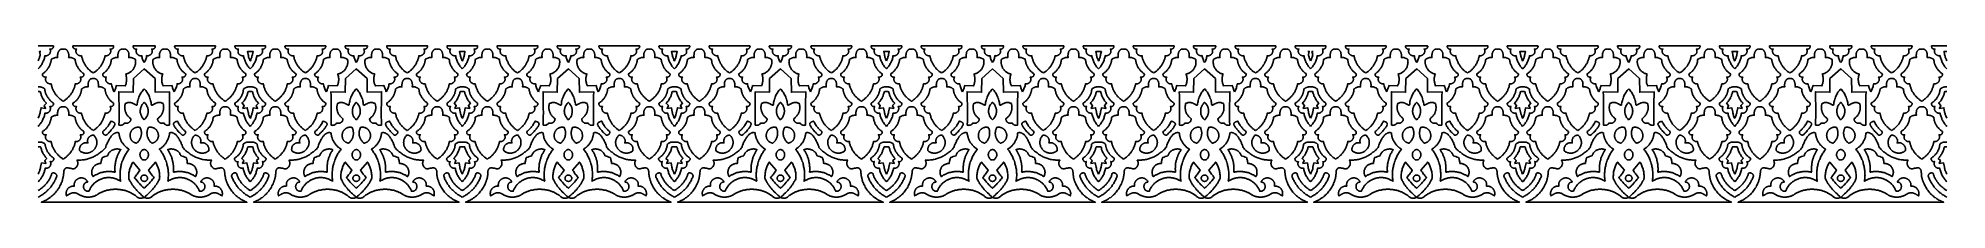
# Model space of a CAD drawing. Extents: x 50 to 3710, y -977 to -877.
# Drawn here: x 1270 to 2490, y -977 to -877 of the extents above; entities that cross this region are included whole.
import ezdxf

# ---------------------------------------------------------------- set-up
doc = ezdxf.new("R2010")
doc.units = 0
doc.layers.add('LAYER_1', color=18, linetype='CONTINUOUS')

msp = doc.modelspace()

# ---------------------------------------------------------------- linework, layer by layer
at = {"layer": 'LAYER_1'}
for points in [[(1269.8, -877.1), (1279.6, -877.1), (1279.7, -877.2), (1279.7, -877.3), (1279.7, -877.4), (1279.7, -877.6), (1279.7, -877.7), (1279.6, -877.8), (1279.6, -878), (1279.5, -878.2), (1279.4, -878.4), (1279.2, -878.6), (1279.1, -878.7), (1278.9, -878.9), (1278.7, -879), (1278.5, -879.1), (1278.3, -879.2), (1278.2, -879.2), (1278.1, -879.2), (1277.9, -879.2), (1277.8, -879.2), (1277.7, -879.2), (1277.6, -879.2), (1277.5, -879.2), (1277.3, -879.1), (1277.4, -879.3), (1277.5, -879.5), (1277.6, -879.7), (1277.7, -879.9), (1277.7, -880.2), (1277.7, -880.4), (1277.7, -880.6), (1277.7, -880.8), (1277.7, -881), (1277.6, -881.2), (1277.6, -881.4), (1277.5, -881.5), (1277.5, -881.7), (1277.4, -881.9), (1277.3, -882.1), (1277.1, -882.2), (1277, -882.4), (1276.9, -882.5), (1276.7, -882.7), (1276.6, -882.8), (1276.4, -882.9), (1276.2, -883), (1276.1, -883.1), (1275.9, -883.2), (1275.7, -883.3), (1275.5, -883.3), (1275.3, -883.4), (1275.1, -883.4), (1274.9, -883.4), (1274.6, -883.4), (1274.4, -883.4), (1274.2, -883.3), (1274.1, -883.9), (1273.9, -884.5), (1273.8, -885.1), (1273.6, -885.7), (1273.4, -886.2), (1273.1, -886.8), (1272.9, -887.4), (1272.6, -887.9), (1272.4, -888.4), (1272.1, -889), (1271.7, -889.5), (1271.4, -890), (1271, -890.5), (1270.7, -890.9), (1270.3, -891.4), (1269.8, -891.8)], [(1676.6, -877.1), (1666.8, -877.1), (1666.7, -877.2), (1666.7, -877.3), (1666.7, -877.4), (1666.7, -877.6), (1666.7, -877.7), (1666.8, -877.8), (1666.8, -878), (1666.9, -878.2), (1667, -878.4), (1667.2, -878.6), (1667.3, -878.7), (1667.5, -878.9), (1667.7, -879), (1667.9, -879.1), (1668.1, -879.2), (1668.2, -879.2), (1668.4, -879.2), (1668.5, -879.2), (1668.6, -879.2), (1668.7, -879.2), (1668.8, -879.2), (1669, -879.2), (1669.1, -879.1), (1669, -879.3), (1668.9, -879.5), (1668.8, -879.7), (1668.8, -879.9), (1668.7, -880.2), (1668.7, -880.4), (1668.7, -880.6), (1668.7, -880.8), (1668.7, -881), (1668.8, -881.2), (1668.8, -881.4), (1668.9, -881.5), (1669, -881.7), (1669, -881.9), (1669.2, -882.1), (1669.3, -882.2), (1669.4, -882.4), (1669.5, -882.5), (1669.7, -882.7), (1669.8, -882.8), (1670, -882.9), (1670.2, -883), (1670.3, -883.1), (1670.5, -883.2), (1670.7, -883.3), (1670.9, -883.3), (1671.1, -883.4), (1671.3, -883.4), (1671.6, -883.4), (1671.8, -883.4), (1672, -883.4), (1672.2, -883.3), (1672.3, -883.9), (1672.5, -884.5), (1672.7, -885.1), (1672.8, -885.7), (1673, -886.2), (1673.3, -886.8), (1673.5, -887.4), (1673.8, -887.9), (1674.1, -888.4), (1674.4, -889), (1674.7, -889.5), (1675, -890), (1675.4, -890.5), (1675.8, -890.9), (1676.1, -891.4), (1676.6, -891.8)], [(1676.6, -877.1), (1686.4, -877.1), (1686.4, -877.2), (1686.4, -877.3), (1686.4, -877.4), (1686.4, -877.6), (1686.4, -877.7), (1686.4, -877.8), (1686.3, -878), (1686.2, -878.2), (1686.1, -878.4), (1685.9, -878.6), (1685.8, -878.7), (1685.6, -878.9), (1685.4, -879), (1685.2, -879.1), (1685, -879.2), (1684.9, -879.2), (1684.8, -879.2), (1684.7, -879.2), (1684.5, -879.2), (1684.4, -879.2), (1684.3, -879.2), (1684.2, -879.2), (1684, -879.1), (1684.2, -879.3), (1684.2, -879.5), (1684.3, -879.7), (1684.4, -879.9), (1684.4, -880.2), (1684.4, -880.4), (1684.4, -880.6), (1684.4, -880.8), (1684.4, -881), (1684.4, -881.2), (1684.3, -881.4), (1684.2, -881.5), (1684.2, -881.7), (1684.1, -881.9), (1684, -882.1), (1683.9, -882.2), (1683.7, -882.4), (1683.6, -882.5), (1683.5, -882.7), (1683.3, -882.8), (1683.1, -882.9), (1683, -883), (1682.8, -883.1), (1682.6, -883.2), (1682.4, -883.3), (1682.2, -883.3), (1682, -883.4), (1681.8, -883.4), (1681.6, -883.4), (1681.3, -883.4), (1681.1, -883.4), (1680.9, -883.3), (1680.8, -883.9), (1680.6, -884.5), (1680.5, -885.1), (1680.3, -885.7), (1680.1, -886.2), (1679.9, -886.8), (1679.6, -887.4), (1679.4, -887.9), (1679.1, -888.4), (1678.8, -889), (1678.4, -889.5), (1678.1, -890), (1677.7, -890.5), (1677.4, -890.9), (1677, -891.4), (1676.6, -891.8)], [(2083.3, -877.1), (2073.5, -877.1), (2073.5, -877.2), (2073.4, -877.3), (2073.4, -877.4), (2073.4, -877.6), (2073.5, -877.7), (2073.5, -877.8), (2073.5, -878), (2073.6, -878.2), (2073.8, -878.4), (2073.9, -878.6), (2074, -878.7), (2074.2, -878.9), (2074.4, -879), (2074.6, -879.1), (2074.8, -879.2), (2074.9, -879.2), (2075.1, -879.2), (2075.2, -879.2), (2075.3, -879.2), (2075.4, -879.2), (2075.5, -879.2), (2075.7, -879.2), (2075.8, -879.1), (2075.7, -879.3), (2075.6, -879.5), (2075.5, -879.7), (2075.5, -879.9), (2075.4, -880.2), (2075.4, -880.4), (2075.4, -880.6), (2075.4, -880.8), (2075.4, -881), (2075.5, -881.2), (2075.5, -881.4), (2075.6, -881.5), (2075.7, -881.7), (2075.8, -881.9), (2075.9, -882.1), (2076, -882.2), (2076.1, -882.4), (2076.2, -882.5), (2076.4, -882.7), (2076.5, -882.8), (2076.7, -882.9), (2076.9, -883), (2077.1, -883.1), (2077.2, -883.2), (2077.4, -883.3), (2077.6, -883.3), (2077.8, -883.4), (2078.1, -883.4), (2078.3, -883.4), (2078.5, -883.4), (2078.7, -883.4), (2078.9, -883.3), (2079.1, -883.9), (2079.2, -884.5), (2079.4, -885.1), (2079.5, -885.7), (2079.8, -886.2), (2080, -886.8), (2080.2, -887.4), (2080.5, -887.9), (2080.8, -888.4), (2081.1, -889), (2081.4, -889.5), (2081.7, -890), (2082.1, -890.5), (2082.5, -890.9), (2082.9, -891.4), (2083.3, -891.8)], [(2083.3, -877.1), (2093.1, -877.1), (2093.1, -877.2), (2093.1, -877.3), (2093.1, -877.4), (2093.1, -877.6), (2093.1, -877.7), (2093.1, -877.8), (2093, -878), (2092.9, -878.2), (2092.8, -878.4), (2092.7, -878.6), (2092.5, -878.7), (2092.3, -878.9), (2092.1, -879), (2091.9, -879.1), (2091.7, -879.2), (2091.6, -879.2), (2091.5, -879.2), (2091.4, -879.2), (2091.2, -879.2), (2091.1, -879.2), (2091, -879.2), (2090.9, -879.2), (2090.8, -879.1), (2090.9, -879.3), (2091, -879.5), (2091, -879.7), (2091.1, -879.9), (2091.1, -880.2), (2091.1, -880.4), (2091.1, -880.6), (2091.1, -880.8), (2091.1, -881), (2091.1, -881.2), (2091, -881.4), (2091, -881.5), (2090.9, -881.7), (2090.8, -881.9), (2090.7, -882.1), (2090.6, -882.2), (2090.4, -882.4), (2090.3, -882.5), (2090.2, -882.7), (2090, -882.8), (2089.8, -882.9), (2089.7, -883), (2089.5, -883.1), (2089.3, -883.2), (2089.1, -883.3), (2088.9, -883.3), (2088.7, -883.4), (2088.5, -883.4), (2088.3, -883.4), (2088.1, -883.4), (2087.8, -883.4), (2087.6, -883.3), (2087.5, -883.9), (2087.3, -884.5), (2087.2, -885.1), (2087, -885.7), (2086.8, -886.2), (2086.6, -886.8), (2086.3, -887.4), (2086.1, -887.9), (2085.8, -888.4), (2085.5, -889), (2085.2, -889.5), (2084.8, -890), (2084.5, -890.5), (2084.1, -890.9), (2083.7, -891.4), (2083.3, -891.8)], [(2490, -877.1), (2480.2, -877.1), (2480.2, -877.2), (2480.2, -877.3), (2480.2, -877.4), (2480.2, -877.6), (2480.2, -877.7), (2480.2, -877.8), (2480.3, -878), (2480.3, -878.2), (2480.5, -878.4), (2480.6, -878.6), (2480.8, -878.7), (2480.9, -878.9), (2481.1, -879), (2481.3, -879.1), (2481.6, -879.2), (2481.7, -879.2), (2481.8, -879.2), (2481.9, -879.2), (2482, -879.2), (2482.1, -879.2), (2482.3, -879.2), (2482.4, -879.2), (2482.5, -879.1), (2482.4, -879.3), (2482.3, -879.5), (2482.2, -879.7), (2482.2, -879.9), (2482.1, -880.2), (2482.1, -880.4), (2482.1, -880.6), (2482.1, -880.8), (2482.1, -881), (2482.2, -881.2), (2482.2, -881.4), (2482.3, -881.5), (2482.4, -881.7), (2482.5, -881.9), (2482.6, -882.1), (2482.7, -882.2), (2482.8, -882.4), (2483, -882.5), (2483.1, -882.7), (2483.3, -882.8), (2483.4, -882.9), (2483.6, -883), (2483.8, -883.1), (2484, -883.2), (2484.1, -883.3), (2484.4, -883.3), (2484.6, -883.4), (2484.8, -883.4), (2485, -883.4), (2485.2, -883.4), (2485.4, -883.4), (2485.7, -883.3), (2485.8, -883.9), (2485.9, -884.5), (2486.1, -885.1), (2486.3, -885.7), (2486.5, -886.2), (2486.7, -886.8), (2486.9, -887.4), (2487.2, -887.9), (2487.5, -888.4), (2487.8, -889), (2488.1, -889.5), (2488.4, -890), (2488.8, -890.5), (2489.2, -890.9), (2489.6, -891.4), (2490, -891.8)], [(1269.8, -886.7), (1269.9, -886.6), (1270.1, -886.1), (1270.3, -885.7), (1270.5, -885.2), (1270.7, -884.7), (1270.8, -884.3), (1271, -883.8), (1271.1, -883.3), (1271.2, -882.7), (1270.7, -880.7), (1271.6, -880.7)], [(1676.6, -886.7), (1676.5, -886.6), (1676.3, -886.1), (1676.1, -885.7), (1675.9, -885.2), (1675.7, -884.7), (1675.6, -884.3), (1675.4, -883.8), (1675.3, -883.3), (1675.2, -882.7), (1674.8, -880.7), (1676.6, -880.7)], [(1676.6, -886.7), (1676.6, -886.6), (1676.8, -886.1), (1677, -885.7), (1677.2, -885.2), (1677.4, -884.7), (1677.5, -884.3), (1677.7, -883.8), (1677.8, -883.3), (1677.9, -882.7), (1678.3, -880.7), (1676.6, -880.7)], [(2083.3, -886.7), (2083.2, -886.6), (2083, -886.1), (2082.8, -885.7), (2082.6, -885.2), (2082.4, -884.7), (2082.3, -884.3), (2082.2, -883.8), (2082, -883.3), (2081.9, -882.7), (2082.4, -880.7), (2081.5, -880.7)], [(2083.3, -886.7), (2083.3, -886.6), (2083.6, -886.1), (2083.8, -885.7), (2083.9, -885.2), (2084.1, -884.7), (2084.3, -884.3), (2084.4, -883.8), (2084.5, -883.3), (2084.6, -882.7), (2084.1, -880.7), (2085, -880.7)], [(2490, -886.7), (2489.9, -886.6), (2489.7, -886.1), (2489.5, -885.7), (2489.3, -885.2), (2489.2, -884.7), (2489, -884.3), (2488.9, -883.8), (2488.8, -883.3), (2488.6, -882.7), (2488.2, -880.7), (2490, -880.7)], [(1269.8, -928.6), (1270.3, -928.1), (1270.7, -927.7), (1271, -927.2), (1271.4, -926.7), (1271.7, -926.2), (1272.1, -925.7), (1272.4, -925.2), (1272.6, -924.6), (1272.9, -924.1), (1273.1, -923.5), (1273.4, -923), (1273.6, -922.4), (1273.8, -921.8), (1273.9, -921.2), (1274.1, -920.7), (1274.2, -920.1), (1274.4, -920.1), (1274.6, -920.1), (1274.9, -920.1), (1275.1, -920.1), (1275.3, -920.1), (1275.5, -920.1), (1275.7, -920), (1275.9, -919.9), (1276.1, -919.9), (1276.2, -919.8), (1276.4, -919.7), (1276.6, -919.5), (1276.7, -919.4), (1276.9, -919.3), (1277, -919.1), (1277.1, -919), (1277.3, -918.8), (1277.4, -918.6), (1277.5, -918.5), (1277.5, -918.3), (1277.6, -918.1), (1277.6, -917.9), (1277.7, -917.7), (1277.7, -917.5), (1277.7, -917.3), (1277.7, -917.1), (1277.7, -916.9), (1277.7, -916.7), (1277.6, -916.5), (1277.5, -916.3), (1277.4, -916.1), (1277.3, -915.9), (1277.5, -915.9), (1277.6, -915.9), (1277.7, -915.9), (1277.8, -915.9), (1278, -915.9), (1278.1, -915.9), (1278.2, -915.9), (1278.3, -915.9), (1278.4, -915.8), (1278.5, -915.8), (1278.7, -915.7), (1278.9, -915.6), (1279.1, -915.4), (1279.3, -915.3), (1279.4, -915.1), (1279.5, -914.9), (1279.6, -914.8), (1279.6, -914.7), (1279.6, -914.6), (1279.7, -914.4), (1279.7, -914.3), (1279.7, -914.2), (1279.7, -914.1), (1279.7, -914), (1279.7, -913.8), (1279.6, -913.7), (1279.3, -913.5), (1279, -913.3), (1278.8, -913.1), (1278.5, -912.9), (1278.2, -912.7), (1278, -912.4), (1277.7, -912.2), (1277.5, -912), (1277.2, -911.7), (1277, -911.5), (1276.8, -911.2), (1276.6, -910.9), (1276.4, -910.6), (1276.2, -910.4), (1276, -910.1), (1275.8, -909.8), (1275.6, -909.5), (1275.4, -909.2), (1275.3, -908.9), (1275.1, -908.6), (1275, -908.3), (1274.9, -908), (1274.8, -907.7), (1274.6, -907.3), (1274.5, -907), (1274.4, -906.7), (1274.4, -906.3), (1274.3, -906), (1274.2, -905.7), (1274.2, -905.3), (1274.1, -905), (1274.1, -904.6), (1273.9, -904.5), (1273.6, -904.3), (1273.4, -904.1), (1273.1, -904), (1272.9, -903.9), (1272.6, -903.8), (1272.4, -903.7), (1272.1, -903.6), (1271.8, -903.5), (1271.5, -903.5), (1271.3, -903.4), (1271, -903.4), (1270.7, -903.4), (1270.4, -903.4), (1270.1, -903.4), (1269.8, -903.4)], [(1269.8, -923.4), (1269.9, -923.3), (1270.1, -922.8), (1270.3, -922.4), (1270.5, -921.9), (1270.7, -921.5), (1270.8, -921), (1271, -920.5), (1271.1, -920), (1271.2, -919.5), (1271.7, -916.7), (1274.6, -917.1), (1273.7, -915.3), (1275.1, -913.8), (1274.7, -913.4), (1274.4, -913), (1274.1, -912.6), (1273.7, -912.2), (1273.5, -911.8), (1273.2, -911.3), (1272.9, -910.9), (1272.7, -910.4), (1272.4, -910), (1272.2, -909.5), (1272, -909), (1271.8, -908.5), (1271.7, -908), (1271.5, -907.5), (1271.4, -907), (1271.3, -906.5), (1271.2, -906.5), (1271, -906.4), (1270.7, -906.4), (1270.4, -906.4), (1269.8, -906.4)], [(1676.6, -928.6), (1676.1, -928.1), (1675.8, -927.7), (1675.4, -927.2), (1675, -926.7), (1674.7, -926.2), (1674.4, -925.7), (1674.1, -925.2), (1673.8, -924.6), (1673.5, -924.1), (1673.3, -923.5), (1673, -923), (1672.8, -922.4), (1672.7, -921.8), (1672.5, -921.2), (1672.3, -920.7), (1672.2, -920.1), (1672, -920.1), (1671.8, -920.1), (1671.6, -920.1), (1671.3, -920.1), (1671.1, -920.1), (1670.9, -920.1), (1670.7, -920), (1670.5, -919.9), (1670.3, -919.9), (1670.2, -919.8), (1670, -919.7), (1669.8, -919.5), (1669.7, -919.4), (1669.5, -919.3), (1669.4, -919.1), (1669.3, -919), (1669.2, -918.8), (1669, -918.6), (1669, -918.5), (1668.9, -918.3), (1668.8, -918.1), (1668.8, -917.9), (1668.7, -917.7), (1668.7, -917.5), (1668.7, -917.3), (1668.7, -917.1), (1668.7, -916.9), (1668.8, -916.7), (1668.8, -916.5), (1668.9, -916.3), (1669, -916.1), (1669.1, -915.9), (1668.9, -915.9), (1668.8, -915.9), (1668.7, -915.9), (1668.6, -915.9), (1668.5, -915.9), (1668.3, -915.9), (1668.2, -915.9), (1668.1, -915.9), (1668, -915.8), (1667.9, -915.8), (1667.7, -915.7), (1667.5, -915.6), (1667.3, -915.4), (1667.1, -915.3), (1667, -915.1), (1666.9, -914.9), (1666.8, -914.8), (1666.8, -914.7), (1666.8, -914.6), (1666.8, -914.4), (1666.7, -914.3), (1666.7, -914.2), (1666.7, -914.1), (1666.7, -914), (1666.8, -913.8), (1666.8, -913.7), (1667.1, -913.5), (1667.4, -913.3), (1667.6, -913.1), (1667.9, -912.9), (1668.2, -912.7), (1668.4, -912.4), (1668.7, -912.2), (1668.9, -912), (1669.2, -911.7), (1669.4, -911.5), (1669.6, -911.2), (1669.8, -910.9), (1670.1, -910.6), (1670.2, -910.4), (1670.4, -910.1), (1670.6, -909.8), (1670.8, -909.5), (1671, -909.2), (1671.1, -908.9), (1671.3, -908.6), (1671.4, -908.3), (1671.5, -908), (1671.7, -907.7), (1671.8, -907.3), (1671.9, -907), (1672, -906.7), (1672, -906.3), (1672.1, -906), (1672.2, -905.7), (1672.2, -905.3), (1672.3, -905), (1672.3, -904.6), (1672.6, -904.5), (1672.8, -904.3), (1673, -904.1), (1673.3, -904), (1673.5, -903.9), (1673.8, -903.8), (1674.1, -903.7), (1674.3, -903.6), (1674.6, -903.5), (1674.9, -903.5), (1675.1, -903.4), (1675.4, -903.4), (1675.7, -903.4), (1676, -903.4), (1676.3, -903.4), (1676.6, -903.4)], [(1676.6, -923.4), (1676.5, -923.3), (1676.3, -922.8), (1676.1, -922.4), (1675.9, -921.9), (1675.7, -921.5), (1675.6, -921), (1675.4, -920.5), (1675.3, -920), (1675.2, -919.5), (1674.7, -916.7), (1671.9, -917.1), (1672.7, -915.3), (1671.3, -913.8), (1671.7, -913.4), (1672, -913), (1672.3, -912.6), (1672.7, -912.2), (1673, -911.8), (1673.2, -911.3), (1673.5, -910.9), (1673.7, -910.4), (1674, -910), (1674.2, -909.5), (1674.4, -909), (1674.6, -908.5), (1674.7, -908), (1674.9, -907.5), (1675, -907), (1675.1, -906.5), (1675.2, -906.5), (1675.4, -906.4), (1675.7, -906.4), (1676, -906.4), (1676.6, -906.4)], [(1676.6, -928.6), (1677, -928.1), (1677.4, -927.7), (1677.7, -927.2), (1678.1, -926.7), (1678.4, -926.2), (1678.8, -925.7), (1679.1, -925.2), (1679.4, -924.6), (1679.6, -924.1), (1679.9, -923.5), (1680.1, -923), (1680.3, -922.4), (1680.5, -921.8), (1680.6, -921.2), (1680.8, -920.7), (1680.9, -920.1), (1681.1, -920.1), (1681.3, -920.1), (1681.6, -920.1), (1681.8, -920.1), (1682, -920.1), (1682.2, -920.1), (1682.4, -920), (1682.6, -919.9), (1682.8, -919.9), (1683, -919.8), (1683.1, -919.7), (1683.3, -919.5), (1683.5, -919.4), (1683.6, -919.3), (1683.7, -919.1), (1683.9, -919), (1684, -918.8), (1684.1, -918.6), (1684.2, -918.5), (1684.2, -918.3), (1684.3, -918.1), (1684.4, -917.9), (1684.4, -917.7), (1684.4, -917.5), (1684.4, -917.3), (1684.4, -917.1), (1684.4, -916.9), (1684.4, -916.7), (1684.3, -916.5), (1684.2, -916.3), (1684.2, -916.1), (1684, -915.9), (1684.2, -915.9), (1684.3, -915.9), (1684.4, -915.9), (1684.5, -915.9), (1684.7, -915.9), (1684.8, -915.9), (1684.9, -915.9), (1685, -915.9), (1685.1, -915.8), (1685.2, -915.8), (1685.5, -915.7), (1685.7, -915.6), (1685.8, -915.4), (1686, -915.3), (1686.1, -915.1), (1686.2, -914.9), (1686.3, -914.8), (1686.3, -914.7), (1686.3, -914.6), (1686.4, -914.4), (1686.4, -914.3), (1686.4, -914.2), (1686.4, -914.1), (1686.4, -914), (1686.4, -913.8), (1686.3, -913.7), (1686, -913.5), (1685.8, -913.3), (1685.5, -913.1), (1685.2, -912.9), (1684.9, -912.7), (1684.7, -912.4), (1684.4, -912.2), (1684.2, -912), (1683.9, -911.7), (1683.7, -911.5), (1683.5, -911.2), (1683.3, -910.9), (1683.1, -910.6), (1682.9, -910.4), (1682.7, -910.1), (1682.5, -909.8), (1682.3, -909.5), (1682.2, -909.2), (1682, -908.9), (1681.9, -908.6), (1681.7, -908.3), (1681.6, -908), (1681.5, -907.7), (1681.4, -907.3), (1681.3, -907), (1681.2, -906.7), (1681.1, -906.3), (1681, -906), (1680.9, -905.7), (1680.9, -905.3), (1680.8, -905), (1680.8, -904.6), (1680.6, -904.5), (1680.3, -904.3), (1680.1, -904.1), (1679.8, -904), (1679.6, -903.9), (1679.3, -903.8), (1679.1, -903.7), (1678.8, -903.6), (1678.5, -903.5), (1678.3, -903.5), (1678, -903.4), (1677.7, -903.4), (1677.4, -903.4), (1677.1, -903.4), (1676.8, -903.4), (1676.6, -903.4)], [(1676.6, -923.4), (1676.6, -923.3), (1676.8, -922.8), (1677, -922.4), (1677.2, -921.9), (1677.4, -921.5), (1677.5, -921), (1677.7, -920.5), (1677.8, -920), (1677.9, -919.5), (1678.5, -916.7), (1681.3, -917.1), (1680.5, -915.3), (1681.8, -913.8), (1681.4, -913.4), (1681.1, -913), (1680.8, -912.6), (1680.5, -912.2), (1680.2, -911.8), (1679.9, -911.3), (1679.6, -910.9), (1679.4, -910.4), (1679.1, -910), (1678.9, -909.5), (1678.7, -909), (1678.5, -908.5), (1678.4, -908), (1678.2, -907.5), (1678.1, -907), (1678, -906.5), (1677.9, -906.5), (1677.7, -906.4), (1677.4, -906.4), (1677.2, -906.4), (1676.6, -906.4)], [(2083.3, -928.6), (2082.9, -928.1), (2082.5, -927.7), (2082.1, -927.2), (2081.7, -926.7), (2081.4, -926.2), (2081.1, -925.7), (2080.8, -925.2), (2080.5, -924.6), (2080.2, -924.1), (2080, -923.5), (2079.8, -923), (2079.5, -922.4), (2079.4, -921.8), (2079.2, -921.2), (2079.1, -920.7), (2078.9, -920.1), (2078.7, -920.1), (2078.5, -920.1), (2078.3, -920.1), (2078.1, -920.1), (2077.8, -920.1), (2077.6, -920.1), (2077.4, -920), (2077.2, -919.9), (2077.1, -919.9), (2076.9, -919.8), (2076.7, -919.7), (2076.5, -919.5), (2076.4, -919.4), (2076.2, -919.3), (2076.1, -919.1), (2076, -919), (2075.9, -918.8), (2075.8, -918.6), (2075.7, -918.5), (2075.6, -918.3), (2075.5, -918.1), (2075.5, -917.9), (2075.4, -917.7), (2075.4, -917.5), (2075.4, -917.3), (2075.4, -917.1), (2075.4, -916.9), (2075.5, -916.7), (2075.5, -916.5), (2075.6, -916.3), (2075.7, -916.1), (2075.8, -915.9), (2075.7, -915.9), (2075.5, -915.9), (2075.4, -915.9), (2075.3, -915.9), (2075.2, -915.9), (2075, -915.9), (2074.9, -915.9), (2074.8, -915.9), (2074.7, -915.8), (2074.6, -915.8), (2074.4, -915.7), (2074.2, -915.6), (2074, -915.4), (2073.8, -915.3), (2073.7, -915.1), (2073.6, -914.9), (2073.6, -914.8), (2073.5, -914.7), (2073.5, -914.6), (2073.5, -914.4), (2073.5, -914.3), (2073.4, -914.2), (2073.4, -914.1), (2073.5, -914), (2073.5, -913.8), (2073.5, -913.7), (2073.8, -913.5), (2074.1, -913.3), (2074.4, -913.1), (2074.6, -912.9), (2074.9, -912.7), (2075.2, -912.4), (2075.4, -912.2), (2075.7, -912), (2075.9, -911.7), (2076.1, -911.5), (2076.3, -911.2), (2076.6, -910.9), (2076.8, -910.6), (2077, -910.4), (2077.2, -910.1), (2077.3, -909.8), (2077.5, -909.5), (2077.7, -909.2), (2077.8, -908.9), (2078, -908.6), (2078.1, -908.3), (2078.2, -908), (2078.4, -907.7), (2078.5, -907.3), (2078.6, -907), (2078.7, -906.7), (2078.8, -906.3), (2078.8, -906), (2078.9, -905.7), (2079, -905.3), (2079, -905), (2079, -904.6), (2079.3, -904.5), (2079.5, -904.3), (2079.7, -904.1), (2080, -904), (2080.2, -903.9), (2080.5, -903.8), (2080.8, -903.7), (2081, -903.6), (2081.3, -903.5), (2081.6, -903.5), (2081.9, -903.4), (2082.1, -903.4), (2082.4, -903.4), (2082.7, -903.4), (2083, -903.4), (2083.3, -903.4)], [(2083.3, -923.4), (2083.2, -923.3), (2083, -922.8), (2082.8, -922.4), (2082.6, -921.9), (2082.4, -921.5), (2082.3, -921), (2082.2, -920.5), (2082, -920), (2081.9, -919.5), (2081.4, -916.7), (2078.6, -917.1), (2079.4, -915.3), (2078, -913.8), (2078.4, -913.4), (2078.7, -913), (2079.1, -912.6), (2079.4, -912.2), (2079.7, -911.8), (2079.9, -911.3), (2080.2, -910.9), (2080.5, -910.4), (2080.7, -910), (2080.9, -909.5), (2081.1, -909), (2081.3, -908.5), (2081.5, -908), (2081.6, -907.5), (2081.7, -907), (2081.8, -906.5), (2081.9, -906.5), (2082.2, -906.4), (2082.4, -906.4), (2082.7, -906.4), (2083.3, -906.4)], [(2083.3, -928.6), (2083.7, -928.1), (2084.1, -927.7), (2084.5, -927.2), (2084.8, -926.7), (2085.2, -926.2), (2085.5, -925.7), (2085.8, -925.2), (2086.1, -924.6), (2086.3, -924.1), (2086.6, -923.5), (2086.8, -923), (2087, -922.4), (2087.2, -921.8), (2087.3, -921.2), (2087.5, -920.7), (2087.6, -920.1), (2087.8, -920.1), (2088.1, -920.1), (2088.3, -920.1), (2088.5, -920.1), (2088.7, -920.1), (2088.9, -920.1), (2089.1, -920), (2089.3, -919.9), (2089.5, -919.9), (2089.7, -919.8), (2089.8, -919.7), (2090, -919.5), (2090.2, -919.4), (2090.3, -919.3), (2090.4, -919.1), (2090.6, -919), (2090.7, -918.8), (2090.8, -918.6), (2090.9, -918.5), (2091, -918.3), (2091, -918.1), (2091.1, -917.9), (2091.1, -917.7), (2091.1, -917.5), (2091.1, -917.3), (2091.1, -917.1), (2091.1, -916.9), (2091.1, -916.7), (2091, -916.5), (2091, -916.3), (2090.9, -916.1), (2090.8, -915.9), (2090.9, -915.9), (2091, -915.9), (2091.1, -915.9), (2091.3, -915.9), (2091.4, -915.9), (2091.5, -915.9), (2091.6, -915.9), (2091.7, -915.9), (2091.9, -915.8), (2092, -915.8), (2092.2, -915.7), (2092.4, -915.6), (2092.5, -915.4), (2092.7, -915.3), (2092.8, -915.1), (2092.9, -914.9), (2093, -914.8), (2093, -914.7), (2093.1, -914.6), (2093.1, -914.4), (2093.1, -914.3), (2093.1, -914.2), (2093.1, -914.1), (2093.1, -914), (2093.1, -913.8), (2093, -913.7), (2092.8, -913.5), (2092.5, -913.3), (2092.2, -913.1), (2091.9, -912.9), (2091.6, -912.7), (2091.4, -912.4), (2091.1, -912.2), (2090.9, -912), (2090.7, -911.7), (2090.4, -911.5), (2090.2, -911.2), (2090, -910.9), (2089.8, -910.6), (2089.6, -910.4), (2089.4, -910.1), (2089.2, -909.8), (2089, -909.5), (2088.9, -909.2), (2088.7, -908.9), (2088.6, -908.6), (2088.4, -908.3), (2088.3, -908), (2088.2, -907.7), (2088.1, -907.3), (2088, -907), (2087.9, -906.7), (2087.8, -906.3), (2087.7, -906), (2087.6, -905.7), (2087.6, -905.3), (2087.5, -905), (2087.5, -904.6), (2087.3, -904.5), (2087, -904.3), (2086.8, -904.1), (2086.6, -904), (2086.3, -903.9), (2086, -903.8), (2085.8, -903.7), (2085.5, -903.6), (2085.2, -903.5), (2085, -903.5), (2084.7, -903.4), (2084.4, -903.4), (2084.1, -903.4), (2083.8, -903.4), (2083.6, -903.4), (2083.3, -903.4)], [(2083.3, -923.4), (2083.3, -923.3), (2083.6, -922.8), (2083.8, -922.4), (2083.9, -921.9), (2084.1, -921.5), (2084.3, -921), (2084.4, -920.5), (2084.5, -920), (2084.6, -919.5), (2085.2, -916.7), (2088, -917.1), (2087.2, -915.3), (2088.5, -913.8), (2088.2, -913.4), (2087.8, -913), (2087.5, -912.6), (2087.2, -912.2), (2086.9, -911.8), (2086.6, -911.3), (2086.3, -910.9), (2086.1, -910.4), (2085.9, -910), (2085.6, -909.5), (2085.4, -909), (2085.3, -908.5), (2085.1, -908), (2084.9, -907.5), (2084.8, -907), (2084.7, -906.5), (2084.7, -906.5), (2084.4, -906.4), (2084.1, -906.4), (2083.9, -906.4), (2083.3, -906.4)], [(2490, -928.6), (2489.6, -928.1), (2489.2, -927.7), (2488.8, -927.2), (2488.4, -926.7), (2488.1, -926.2), (2487.8, -925.7), (2487.5, -925.2), (2487.2, -924.6), (2486.9, -924.1), (2486.7, -923.5), (2486.5, -923), (2486.3, -922.4), (2486.1, -921.8), (2485.9, -921.2), (2485.8, -920.7), (2485.7, -920.1), (2485.4, -920.1), (2485.2, -920.1), (2485, -920.1), (2484.8, -920.1), (2484.6, -920.1), (2484.4, -920.1), (2484.1, -920), (2484, -919.9), (2483.8, -919.9), (2483.6, -919.8), (2483.4, -919.7), (2483.3, -919.5), (2483.1, -919.4), (2483, -919.3), (2482.8, -919.1), (2482.7, -919), (2482.6, -918.8), (2482.5, -918.6), (2482.4, -918.5), (2482.3, -918.3), (2482.2, -918.1), (2482.2, -917.9), (2482.1, -917.7), (2482.1, -917.5), (2482.1, -917.3), (2482.1, -917.1), (2482.1, -916.9), (2482.2, -916.7), (2482.2, -916.5), (2482.3, -916.3), (2482.4, -916.1), (2482.5, -915.9), (2482.4, -915.9), (2482.2, -915.9), (2482.1, -915.9), (2482, -915.9), (2481.9, -915.9), (2481.8, -915.9), (2481.6, -915.9), (2481.5, -915.9), (2481.4, -915.8), (2481.3, -915.8), (2481.1, -915.7), (2480.9, -915.6), (2480.7, -915.4), (2480.6, -915.3), (2480.4, -915.1), (2480.3, -914.9), (2480.3, -914.8), (2480.2, -914.7), (2480.2, -914.6), (2480.2, -914.4), (2480.2, -914.3), (2480.2, -914.2), (2480.2, -914.1), (2480.2, -914), (2480.2, -913.8), (2480.2, -913.7), (2480.5, -913.5), (2480.8, -913.3), (2481.1, -913.1), (2481.3, -912.9), (2481.6, -912.7), (2481.9, -912.4), (2482.1, -912.2), (2482.4, -912), (2482.6, -911.7), (2482.8, -911.5), (2483.1, -911.2), (2483.3, -910.9), (2483.5, -910.6), (2483.7, -910.4), (2483.9, -910.1), (2484, -909.8), (2484.2, -909.5), (2484.4, -909.2), (2484.5, -908.9), (2484.7, -908.6), (2484.8, -908.3), (2485, -908), (2485.1, -907.7), (2485.2, -907.3), (2485.3, -907), (2485.4, -906.7), (2485.5, -906.3), (2485.6, -906), (2485.6, -905.7), (2485.7, -905.3), (2485.7, -905), (2485.8, -904.6), (2486, -904.5), (2486.2, -904.3), (2486.5, -904.1), (2486.7, -904), (2487, -903.9), (2487.2, -903.8), (2487.5, -903.7), (2487.7, -903.6), (2488, -903.5), (2488.3, -903.5), (2488.6, -903.4), (2488.9, -903.4), (2489.1, -903.4), (2489.4, -903.4), (2489.7, -903.4), (2490, -903.4)], [(2490, -923.4), (2489.9, -923.3), (2489.7, -922.8), (2489.5, -922.4), (2489.3, -921.9), (2489.2, -921.5), (2489, -921), (2488.9, -920.5), (2488.8, -920), (2488.6, -919.5), (2488.1, -916.7), (2485.3, -917.1), (2486.1, -915.3), (2484.8, -913.8), (2485.1, -913.4), (2485.5, -913), (2485.8, -912.6), (2486.1, -912.2), (2486.4, -911.8), (2486.7, -911.3), (2486.9, -910.9), (2487.2, -910.4), (2487.4, -910), (2487.6, -909.5), (2487.8, -909), (2488, -908.5), (2488.2, -908), (2488.3, -907.5), (2488.4, -907), (2488.6, -906.5), (2488.6, -906.5), (2488.9, -906.4), (2489.1, -906.4), (2489.4, -906.4), (2490, -906.4)], [(1269.8, -964), (1270.3, -963.6), (1270.7, -963.1), (1271.1, -962.6), (1271.5, -962.1), (1271.8, -961.6), (1272.2, -961.1), (1272.5, -960.6), (1272.8, -960), (1273.1, -959.5), (1273.3, -958.9), (1273.5, -958.3), (1273.8, -957.7), (1273.9, -957.1), (1274.1, -956.5), (1274.3, -955.9), (1274.4, -955.3), (1274.6, -955.4), (1274.8, -955.4), (1275.1, -955.4), (1275.3, -955.4), (1275.5, -955.4), (1275.7, -955.3), (1275.9, -955.3), (1276.1, -955.2), (1276.3, -955.1), (1276.5, -955), (1276.6, -954.9), (1276.8, -954.8), (1276.9, -954.7), (1277.1, -954.5), (1277.2, -954.4), (1277.4, -954.2), (1277.5, -954.1), (1277.6, -953.9), (1277.7, -953.7), (1277.7, -953.5), (1277.8, -953.3), (1277.9, -953.2), (1277.9, -953), (1277.9, -952.8), (1277.9, -952.6), (1277.9, -952.3), (1277.9, -952.1), (1277.9, -951.9), (1277.8, -951.7), (1277.7, -951.5), (1277.7, -951.3), (1277.5, -951.1), (1277.7, -951.1), (1277.8, -951.2), (1277.9, -951.2), (1278, -951.2), (1278.2, -951.2), (1278.3, -951.2), (1278.4, -951.2), (1278.5, -951.1), (1278.6, -951.1), (1278.7, -951.1), (1279, -951), (1279.1, -950.8), (1279.3, -950.7), (1279.5, -950.5), (1279.6, -950.3), (1279.7, -950.1), (1279.8, -950), (1279.8, -949.9), (1279.8, -949.8), (1279.9, -949.7), (1279.9, -949.6), (1279.9, -949.5), (1279.9, -949.3), (1279.9, -949.2), (1279.9, -949.1), (1279.8, -949), (1279.5, -948.8), (1279.3, -948.6), (1279, -948.4), (1278.7, -948.1), (1278.4, -947.9), (1278.2, -947.7), (1277.9, -947.5), (1277.7, -947.2), (1277.4, -947), (1277.2, -946.7), (1277, -946.4), (1276.8, -946.2), (1276.6, -945.9), (1276.4, -945.6), (1276.2, -945.3), (1276, -945.1), (1275.8, -944.8), (1275.7, -944.5), (1275.5, -944.2), (1275.4, -943.9), (1275.2, -943.5), (1275.1, -943.2), (1275, -942.9), (1274.9, -942.6), (1274.7, -942.3), (1274.7, -941.9), (1274.6, -941.6), (1274.5, -941.3), (1274.4, -940.9), (1274.4, -940.6), (1274.3, -940.2), (1274.3, -939.9), (1274.1, -939.7), (1273.8, -939.5), (1273.5, -939.4), (1273.3, -939.3), (1273, -939.1), (1272.7, -939), (1272.5, -938.9), (1272.2, -938.8), (1271.9, -938.8), (1271.6, -938.7), (1271.3, -938.7), (1271, -938.6), (1270.7, -938.6), (1270.4, -938.6), (1270.1, -938.6), (1269.8, -938.6)], [(1676.6, -964), (1676.1, -963.6), (1675.7, -963.1), (1675.3, -962.6), (1674.9, -962.1), (1674.6, -961.6), (1674.2, -961.1), (1673.9, -960.6), (1673.6, -960), (1673.4, -959.5), (1673.1, -958.9), (1672.9, -958.3), (1672.7, -957.7), (1672.5, -957.1), (1672.3, -956.5), (1672.1, -955.9), (1672, -955.3), (1671.8, -955.4), (1671.6, -955.4), (1671.3, -955.4), (1671.1, -955.4), (1670.9, -955.4), (1670.7, -955.3), (1670.5, -955.3), (1670.3, -955.2), (1670.1, -955.1), (1670, -955), (1669.8, -954.9), (1669.6, -954.8), (1669.5, -954.7), (1669.3, -954.5), (1669.2, -954.4), (1669.1, -954.2), (1668.9, -954.1), (1668.8, -953.9), (1668.7, -953.7), (1668.7, -953.5), (1668.6, -953.3), (1668.5, -953.2), (1668.5, -953), (1668.5, -952.8), (1668.5, -952.6), (1668.5, -952.3), (1668.5, -952.1), (1668.5, -951.9), (1668.6, -951.7), (1668.7, -951.5), (1668.8, -951.3), (1668.9, -951.1), (1668.7, -951.1), (1668.6, -951.2), (1668.5, -951.2), (1668.4, -951.2), (1668.2, -951.2), (1668.1, -951.2), (1668, -951.2), (1667.9, -951.1), (1667.8, -951.1), (1667.7, -951.1), (1667.5, -951), (1667.3, -950.8), (1667.1, -950.7), (1666.9, -950.5), (1666.8, -950.3), (1666.7, -950.1), (1666.6, -950), (1666.6, -949.9), (1666.6, -949.8), (1666.5, -949.7), (1666.5, -949.6), (1666.5, -949.5), (1666.5, -949.3), (1666.5, -949.2), (1666.5, -949.1), (1666.6, -949), (1666.9, -948.8), (1667.2, -948.6), (1667.4, -948.4), (1667.7, -948.1), (1668, -947.9), (1668.2, -947.7), (1668.5, -947.5), (1668.7, -947.2), (1669, -947), (1669.2, -946.7), (1669.4, -946.4), (1669.6, -946.2), (1669.8, -945.9), (1670, -945.6), (1670.2, -945.3), (1670.4, -945.1), (1670.6, -944.8), (1670.7, -944.5), (1670.9, -944.2), (1671.1, -943.9), (1671.2, -943.5), (1671.3, -943.2), (1671.4, -942.9), (1671.6, -942.6), (1671.7, -942.3), (1671.8, -941.9), (1671.8, -941.6), (1671.9, -941.3), (1672, -940.9), (1672, -940.6), (1672.1, -940.2), (1672.1, -939.9), (1672.4, -939.7), (1672.6, -939.5), (1672.9, -939.4), (1673.1, -939.3), (1673.4, -939.1), (1673.7, -939), (1673.9, -938.9), (1674.2, -938.8), (1674.5, -938.8), (1674.8, -938.7), (1675.1, -938.7), (1675.4, -938.6), (1675.7, -938.6), (1676, -938.6), (1676.3, -938.6), (1676.6, -938.6)], [(1676.6, -964), (1677, -963.6), (1677.4, -963.1), (1677.8, -962.6), (1678.2, -962.1), (1678.5, -961.6), (1678.9, -961.1), (1679.2, -960.6), (1679.5, -960), (1679.8, -959.5), (1680, -958.9), (1680.3, -958.3), (1680.5, -957.7), (1680.7, -957.1), (1680.8, -956.5), (1681, -955.9), (1681.1, -955.3), (1681.3, -955.4), (1681.6, -955.4), (1681.8, -955.4), (1682, -955.4), (1682.2, -955.4), (1682.4, -955.3), (1682.6, -955.3), (1682.8, -955.2), (1683, -955.1), (1683.2, -955), (1683.3, -954.9), (1683.5, -954.8), (1683.7, -954.7), (1683.8, -954.5), (1683.9, -954.4), (1684.1, -954.2), (1684.2, -954.1), (1684.3, -953.9), (1684.4, -953.7), (1684.5, -953.5), (1684.5, -953.3), (1684.6, -953.2), (1684.6, -953), (1684.6, -952.8), (1684.6, -952.6), (1684.6, -952.3), (1684.6, -952.1), (1684.6, -951.9), (1684.5, -951.7), (1684.5, -951.5), (1684.4, -951.3), (1684.3, -951.1), (1684.4, -951.1), (1684.5, -951.2), (1684.6, -951.2), (1684.8, -951.2), (1684.9, -951.2), (1685, -951.2), (1685.1, -951.2), (1685.2, -951.1), (1685.3, -951.1), (1685.5, -951.1), (1685.7, -951), (1685.9, -950.8), (1686, -950.7), (1686.2, -950.5), (1686.3, -950.3), (1686.4, -950.1), (1686.5, -950), (1686.5, -949.9), (1686.6, -949.8), (1686.6, -949.7), (1686.6, -949.6), (1686.6, -949.5), (1686.6, -949.3), (1686.6, -949.2), (1686.6, -949.1), (1686.5, -949), (1686.3, -948.8), (1686, -948.6), (1685.7, -948.4), (1685.4, -948.1), (1685.1, -947.9), (1684.9, -947.7), (1684.6, -947.5), (1684.4, -947.2), (1684.2, -947), (1683.9, -946.7), (1683.7, -946.4), (1683.5, -946.2), (1683.3, -945.9), (1683.1, -945.6), (1682.9, -945.3), (1682.7, -945.1), (1682.5, -944.8), (1682.4, -944.5), (1682.2, -944.2), (1682.1, -943.9), (1681.9, -943.5), (1681.8, -943.2), (1681.7, -942.9), (1681.6, -942.6), (1681.5, -942.3), (1681.4, -941.9), (1681.3, -941.6), (1681.2, -941.3), (1681.1, -940.9), (1681.1, -940.6), (1681, -940.2), (1681, -939.9), (1680.8, -939.7), (1680.5, -939.5), (1680.3, -939.4), (1680, -939.3), (1679.7, -939.1), (1679.5, -939), (1679.2, -938.9), (1678.9, -938.8), (1678.6, -938.8), (1678.3, -938.7), (1678, -938.7), (1677.7, -938.6), (1677.5, -938.6), (1677.2, -938.6), (1676.9, -938.6), (1676.6, -938.6)], [(2083.3, -964), (2082.8, -963.6), (2082.4, -963.1), (2082, -962.6), (2081.6, -962.1), (2081.3, -961.6), (2081, -961.1), (2080.6, -960.6), (2080.3, -960), (2080.1, -959.5), (2079.8, -958.9), (2079.6, -958.3), (2079.4, -957.7), (2079.2, -957.1), (2079, -956.5), (2078.9, -955.9), (2078.7, -955.3), (2078.5, -955.4), (2078.3, -955.4), (2078.1, -955.4), (2077.8, -955.4), (2077.6, -955.4), (2077.4, -955.3), (2077.2, -955.3), (2077, -955.2), (2076.8, -955.1), (2076.7, -955), (2076.5, -954.9), (2076.3, -954.8), (2076.2, -954.7), (2076, -954.5), (2075.9, -954.4), (2075.8, -954.2), (2075.7, -954.1), (2075.6, -953.9), (2075.5, -953.7), (2075.4, -953.5), (2075.3, -953.3), (2075.3, -953.2), (2075.2, -953), (2075.2, -952.8), (2075.2, -952.6), (2075.2, -952.3), (2075.2, -952.1), (2075.3, -951.9), (2075.3, -951.7), (2075.4, -951.5), (2075.5, -951.3), (2075.6, -951.1), (2075.5, -951.1), (2075.3, -951.2), (2075.2, -951.2), (2075.1, -951.2), (2075, -951.2), (2074.8, -951.2), (2074.7, -951.2), (2074.6, -951.1), (2074.5, -951.1), (2074.4, -951.1), (2074.2, -951), (2074, -950.8), (2073.8, -950.7), (2073.6, -950.5), (2073.5, -950.3), (2073.4, -950.1), (2073.3, -950), (2073.3, -949.9), (2073.3, -949.8), (2073.3, -949.7), (2073.2, -949.6), (2073.2, -949.5), (2073.2, -949.3), (2073.2, -949.2), (2073.3, -949.1), (2073.3, -949), (2073.6, -948.8), (2073.9, -948.6), (2074.2, -948.4), (2074.4, -948.1), (2074.7, -947.9), (2074.9, -947.7), (2075.2, -947.5), (2075.4, -947.2), (2075.7, -947), (2075.9, -946.7), (2076.1, -946.4), (2076.3, -946.2), (2076.6, -945.9), (2076.8, -945.6), (2076.9, -945.3), (2077.1, -945.1), (2077.3, -944.8), (2077.5, -944.5), (2077.6, -944.2), (2077.8, -943.9), (2077.9, -943.5), (2078, -943.2), (2078.2, -942.9), (2078.3, -942.6), (2078.4, -942.3), (2078.5, -941.9), (2078.6, -941.6), (2078.6, -941.3), (2078.7, -940.9), (2078.7, -940.6), (2078.8, -940.2), (2078.8, -939.9), (2079.1, -939.7), (2079.3, -939.5), (2079.6, -939.4), (2079.8, -939.3), (2080.1, -939.1), (2080.4, -939), (2080.7, -938.9), (2080.9, -938.8), (2081.2, -938.8), (2081.5, -938.7), (2081.8, -938.7), (2082.1, -938.6), (2082.4, -938.6), (2082.7, -938.6), (2083, -938.6), (2083.3, -938.6)], [(2083.3, -964), (2083.7, -963.6), (2084.1, -963.1), (2084.5, -962.6), (2084.9, -962.1), (2085.3, -961.6), (2085.6, -961.1), (2085.9, -960.6), (2086.2, -960), (2086.5, -959.5), (2086.7, -958.9), (2087, -958.3), (2087.2, -957.7), (2087.4, -957.1), (2087.5, -956.5), (2087.7, -955.9), (2087.8, -955.3), (2088, -955.4), (2088.3, -955.4), (2088.5, -955.4), (2088.7, -955.4), (2088.9, -955.4), (2089.1, -955.3), (2089.3, -955.3), (2089.5, -955.2), (2089.7, -955.1), (2089.9, -955), (2090.1, -954.9), (2090.2, -954.8), (2090.4, -954.7), (2090.5, -954.5), (2090.7, -954.4), (2090.8, -954.2), (2090.9, -954.1), (2091, -953.9), (2091.1, -953.7), (2091.2, -953.5), (2091.2, -953.3), (2091.3, -953.2), (2091.3, -953), (2091.4, -952.8), (2091.4, -952.6), (2091.4, -952.3), (2091.3, -952.1), (2091.3, -951.9), (2091.2, -951.7), (2091.2, -951.5), (2091.1, -951.3), (2091, -951.1), (2091.1, -951.1), (2091.2, -951.2), (2091.3, -951.2), (2091.5, -951.2), (2091.6, -951.2), (2091.7, -951.2), (2091.8, -951.2), (2091.9, -951.1), (2092.1, -951.1), (2092.2, -951.1), (2092.4, -951), (2092.6, -950.8), (2092.8, -950.7), (2092.9, -950.5), (2093, -950.3), (2093.2, -950.1), (2093.2, -950), (2093.2, -949.9), (2093.3, -949.8), (2093.3, -949.7), (2093.3, -949.6), (2093.3, -949.5), (2093.3, -949.3), (2093.3, -949.2), (2093.3, -949.1), (2093.3, -949), (2093, -948.8), (2092.7, -948.6), (2092.4, -948.4), (2092.1, -948.1), (2091.9, -947.9), (2091.6, -947.7), (2091.3, -947.5), (2091.1, -947.2), (2090.9, -947), (2090.6, -946.7), (2090.4, -946.4), (2090.2, -946.2), (2090, -945.9), (2089.8, -945.6), (2089.6, -945.3), (2089.4, -945.1), (2089.3, -944.8), (2089.1, -944.5), (2088.9, -944.2), (2088.8, -943.9), (2088.6, -943.5), (2088.5, -943.2), (2088.4, -942.9), (2088.3, -942.6), (2088.2, -942.3), (2088.1, -941.9), (2088, -941.6), (2087.9, -941.3), (2087.9, -940.9), (2087.8, -940.6), (2087.8, -940.2), (2087.7, -939.9), (2087.5, -939.7), (2087.2, -939.5), (2087, -939.4), (2086.7, -939.3), (2086.4, -939.1), (2086.2, -939), (2085.9, -938.9), (2085.6, -938.8), (2085.3, -938.8), (2085, -938.7), (2084.8, -938.7), (2084.5, -938.6), (2084.2, -938.6), (2083.9, -938.6), (2083.6, -938.6), (2083.3, -938.6)], [(2490, -964), (2489.6, -963.6), (2489.1, -963.1), (2488.7, -962.6), (2488.4, -962.1), (2488, -961.6), (2487.7, -961.1), (2487.4, -960.6), (2487.1, -960), (2486.8, -959.5), (2486.5, -958.9), (2486.3, -958.3), (2486.1, -957.7), (2485.9, -957.1), (2485.7, -956.5), (2485.6, -955.9), (2485.4, -955.3), (2485.2, -955.4), (2485, -955.4), (2484.8, -955.4), (2484.6, -955.4), (2484.3, -955.4), (2484.1, -955.3), (2483.9, -955.3), (2483.7, -955.2), (2483.6, -955.1), (2483.4, -955), (2483.2, -954.9), (2483, -954.8), (2482.9, -954.7), (2482.7, -954.5), (2482.6, -954.4), (2482.5, -954.2), (2482.4, -954.1), (2482.3, -953.9), (2482.2, -953.7), (2482.1, -953.5), (2482, -953.3), (2482, -953.2), (2481.9, -953), (2481.9, -952.8), (2481.9, -952.6), (2481.9, -952.3), (2481.9, -952.1), (2482, -951.9), (2482, -951.7), (2482.1, -951.5), (2482.2, -951.3), (2482.3, -951.1), (2482.2, -951.1), (2482, -951.2), (2481.9, -951.2), (2481.8, -951.2), (2481.7, -951.2), (2481.5, -951.2), (2481.4, -951.2), (2481.3, -951.1), (2481.2, -951.1), (2481.1, -951.1), (2480.9, -951), (2480.7, -950.8), (2480.5, -950.7), (2480.4, -950.5), (2480.2, -950.3), (2480.1, -950.1), (2480.1, -950), (2480, -949.9), (2480, -949.8), (2480, -949.7), (2480, -949.6), (2479.9, -949.5), (2479.9, -949.3), (2480, -949.2), (2480, -949.1), (2480, -949), (2480.3, -948.8), (2480.6, -948.6), (2480.9, -948.4), (2481.1, -948.1), (2481.4, -947.9), (2481.7, -947.7), (2481.9, -947.5), (2482.2, -947.2), (2482.4, -947), (2482.6, -946.7), (2482.8, -946.4), (2483.1, -946.2), (2483.3, -945.9), (2483.5, -945.6), (2483.7, -945.3), (2483.8, -945.1), (2484, -944.8), (2484.2, -944.5), (2484.3, -944.2), (2484.5, -943.9), (2484.6, -943.5), (2484.8, -943.2), (2484.9, -942.9), (2485, -942.6), (2485.1, -942.3), (2485.2, -941.9), (2485.3, -941.6), (2485.3, -941.3), (2485.4, -940.9), (2485.5, -940.6), (2485.5, -940.2), (2485.5, -939.9), (2485.8, -939.7), (2486, -939.5), (2486.3, -939.4), (2486.5, -939.3), (2486.8, -939.1), (2487.1, -939), (2487.4, -938.9), (2487.6, -938.8), (2487.9, -938.8), (2488.2, -938.7), (2488.5, -938.7), (2488.8, -938.6), (2489.1, -938.6), (2489.4, -938.6), (2489.7, -938.6), (2490, -938.6)], [(1269.8, -959.1), (1270.1, -958.7), (1270.3, -958.2), (1270.5, -957.7), (1270.7, -957.3), (1270.9, -956.8), (1271, -956.3), (1271.2, -955.8), (1271.3, -955.3), (1271.4, -954.7), (1272, -952), (1274.8, -952.3), (1274, -950.5), (1275.3, -949.1), (1274.9, -948.7), (1274.6, -948.3), (1274.3, -947.9), (1274, -947.5), (1273.7, -947), (1273.4, -946.6), (1273.1, -946.1), (1272.9, -945.7), (1272.6, -945.2), (1272.4, -944.8), (1272.2, -944.3), (1272, -943.8), (1271.9, -943.3), (1271.7, -942.8), (1271.6, -942.3), (1271.5, -941.8), (1271.4, -941.7), (1271.1, -941.7), (1270.8, -941.6), (1270.5, -941.6), (1269.8, -941.7)], [(1676.6, -959.1), (1676.3, -958.7), (1676.1, -958.2), (1675.9, -957.7), (1675.7, -957.3), (1675.5, -956.8), (1675.4, -956.3), (1675.2, -955.8), (1675.1, -955.3), (1675, -954.7), (1674.5, -952), (1671.6, -952.3), (1672.5, -950.5), (1671.1, -949.1), (1671.5, -948.7), (1671.8, -948.3), (1672.1, -947.9), (1672.4, -947.5), (1672.7, -947), (1673, -946.6), (1673.3, -946.1), (1673.5, -945.7), (1673.8, -945.2), (1674, -944.8), (1674.2, -944.3), (1674.4, -943.8), (1674.5, -943.3), (1674.7, -942.8), (1674.8, -942.3), (1674.9, -941.8), (1675, -941.7), (1675.3, -941.7), (1675.6, -941.6), (1675.9, -941.6), (1676.6, -941.7)], [(1676.6, -959.1), (1676.8, -958.7), (1677, -958.2), (1677.2, -957.7), (1677.4, -957.3), (1677.6, -956.8), (1677.7, -956.3), (1677.9, -955.8), (1678, -955.3), (1678.1, -954.7), (1678.7, -952), (1681.5, -952.3), (1680.7, -950.5), (1682, -949.1), (1681.7, -948.7), (1681.3, -948.3), (1681, -947.9), (1680.7, -947.5), (1680.4, -947), (1680.1, -946.6), (1679.8, -946.1), (1679.6, -945.7), (1679.4, -945.2), (1679.1, -944.8), (1678.9, -944.3), (1678.8, -943.8), (1678.6, -943.3), (1678.5, -942.8), (1678.3, -942.3), (1678.2, -941.8), (1678.1, -941.7), (1677.8, -941.7), (1677.5, -941.6), (1677.2, -941.6), (1676.6, -941.7)], [(2083.3, -959.1), (2083.1, -958.7), (2082.8, -958.2), (2082.6, -957.7), (2082.4, -957.3), (2082.2, -956.8), (2082.1, -956.3), (2082, -955.8), (2081.8, -955.3), (2081.7, -954.7), (2081.2, -952), (2078.4, -952.3), (2079.2, -950.5), (2077.8, -949.1), (2078.2, -948.7), (2078.5, -948.3), (2078.8, -947.9), (2079.2, -947.5), (2079.5, -947), (2079.7, -946.6), (2080, -946.1), (2080.2, -945.7), (2080.5, -945.2), (2080.7, -944.8), (2080.9, -944.3), (2081.1, -943.8), (2081.2, -943.3), (2081.4, -942.8), (2081.5, -942.3), (2081.6, -941.8), (2081.8, -941.7), (2082, -941.7), (2082.3, -941.6), (2082.6, -941.6), (2083.3, -941.7)], [(2083.3, -959.1), (2083.5, -958.7), (2083.7, -958.2), (2083.9, -957.7), (2084.1, -957.3), (2084.3, -956.8), (2084.5, -956.3), (2084.6, -955.8), (2084.7, -955.3), (2084.8, -954.7), (2085.4, -952), (2088.2, -952.3), (2087.4, -950.5), (2088.7, -949.1), (2088.4, -948.7), (2088, -948.3), (2087.7, -947.9), (2087.4, -947.5), (2087.1, -947), (2086.8, -946.6), (2086.6, -946.1), (2086.3, -945.7), (2086.1, -945.2), (2085.9, -944.8), (2085.7, -944.3), (2085.5, -943.8), (2085.3, -943.3), (2085.2, -942.8), (2085, -942.3), (2084.9, -941.8), (2084.8, -941.7), (2084.5, -941.7), (2084.2, -941.6), (2083.9, -941.6), (2083.3, -941.7)], [(2490, -959.1), (2489.8, -958.7), (2489.5, -958.2), (2489.3, -957.7), (2489.1, -957.3), (2489, -956.8), (2488.8, -956.3), (2488.7, -955.8), (2488.5, -955.3), (2488.4, -954.7), (2487.9, -952), (2485.1, -952.3), (2485.9, -950.5), (2484.5, -949.1), (2484.9, -948.7), (2485.2, -948.3), (2485.6, -947.9), (2485.9, -947.5), (2486.2, -947), (2486.4, -946.6), (2486.7, -946.1), (2487, -945.7), (2487.2, -945.2), (2487.4, -944.8), (2487.6, -944.3), (2487.8, -943.8), (2488, -943.3), (2488.1, -942.8), (2488.2, -942.3), (2488.3, -941.8), (2488.5, -941.7), (2488.8, -941.7), (2489.1, -941.6), (2489.4, -941.6), (2490, -941.7)], [(1269.8, -973.9), (1270.4, -973.6), (1270.9, -973.3), (1271.4, -973), (1271.9, -972.7), (1272.4, -972.4), (1272.8, -972.1), (1273.3, -971.8), (1273.8, -971.4), (1274.2, -971.1), (1274.7, -970.7), (1275.1, -970.3), (1275.5, -969.9), (1275.9, -969.5), (1276.3, -969.1), (1276.7, -968.7), (1277.1, -968.3), (1277.5, -967.9), (1277.9, -967.4), (1278.2, -967), (1278.6, -966.5), (1278.9, -966), (1279.2, -965.6), (1279.5, -965.1), (1279.8, -964.6), (1280.1, -964.1), (1280.4, -963.6), (1280.6, -963.1), (1280.9, -962.5), (1281.1, -962), (1281.4, -961.5), (1281.6, -960.9), (1281.8, -960.4), (1281.8, -960.2), (1281.7, -960.1), (1281.7, -960), (1281.7, -959.8), (1281.6, -959.7), (1281.6, -959.6), (1281.5, -959.5), (1281.4, -959.3), (1281.4, -959.2), (1281.3, -959.1), (1281.2, -959), (1281.1, -958.9), (1281, -958.9), (1280.9, -958.8), (1280.8, -958.7), (1280.6, -958.6), (1280.5, -958.6), (1280.4, -958.5), (1280.3, -958.5), (1280.1, -958.5), (1280, -958.4), (1279.9, -958.4), (1279.8, -958.4), (1279.6, -958.4), (1279.5, -958.4), (1279.3, -958.4), (1279.2, -958.4), (1279.1, -958.5), (1278.9, -958.5), (1278.8, -958.6), (1278.7, -958.6), (1278.5, -958.7), (1278.4, -959.1), (1278.3, -959.5), (1278.2, -960), (1278, -960.4), (1277.8, -960.8), (1277.7, -961.2), (1277.5, -961.6), (1277.3, -962), (1277.1, -962.3), (1276.9, -962.7), (1276.6, -963.1), (1276.4, -963.5), (1276.1, -963.8), (1275.9, -964.2), (1275.6, -964.6), (1275.3, -964.9), (1275, -965.3), (1274.7, -965.6), (1274.4, -965.9), (1274.1, -966.3), (1273.8, -966.6), (1273.5, -966.9), (1273.1, -967.2), (1272.8, -967.5), (1272.4, -967.8), (1272.1, -968.1), (1271.7, -968.3), (1271.4, -968.6), (1271, -968.9), (1270.6, -969.1), (1270.2, -969.4), (1269.8, -969.6)], [(1676.6, -973.9), (1676, -973.6), (1675.5, -973.3), (1675, -973), (1674.5, -972.7), (1674.1, -972.4), (1673.6, -972.1), (1673.1, -971.8), (1672.6, -971.4), (1672.2, -971.1), (1671.8, -970.7), (1671.3, -970.3), (1670.9, -969.9), (1670.5, -969.5), (1670.1, -969.1), (1669.7, -968.7), (1669.3, -968.3), (1668.9, -967.9), (1668.6, -967.4), (1668.2, -967), (1667.9, -966.5), (1667.5, -966), (1667.2, -965.6), (1666.9, -965.1), (1666.6, -964.6), (1666.3, -964.1), (1666, -963.6), (1665.8, -963.1), (1665.5, -962.5), (1665.3, -962), (1665, -961.5), (1664.8, -960.9), (1664.6, -960.4), (1664.6, -960.2), (1664.7, -960.1), (1664.7, -960), (1664.7, -959.8), (1664.8, -959.7), (1664.8, -959.6), (1664.9, -959.5), (1665, -959.3), (1665.1, -959.2), (1665.1, -959.1), (1665.2, -959), (1665.3, -958.9), (1665.4, -958.9), (1665.5, -958.8), (1665.6, -958.7), (1665.8, -958.6), (1665.9, -958.6), (1666, -958.5), (1666.1, -958.5), (1666.3, -958.5), (1666.4, -958.4), (1666.5, -958.4), (1666.7, -958.4), (1666.8, -958.4), (1666.9, -958.4), (1667.1, -958.4), (1667.2, -958.4), (1667.3, -958.5), (1667.5, -958.5), (1667.6, -958.6), (1667.7, -958.6), (1667.9, -958.7), (1668, -959.1), (1668.1, -959.5), (1668.2, -960), (1668.4, -960.4), (1668.6, -960.8), (1668.7, -961.2), (1668.9, -961.6), (1669.1, -962), (1669.3, -962.3), (1669.6, -962.7), (1669.8, -963.1), (1670, -963.5), (1670.3, -963.8), (1670.5, -964.2), (1670.8, -964.6), (1671.1, -964.9), (1671.4, -965.3), (1671.7, -965.6), (1672, -965.9), (1672.3, -966.3), (1672.6, -966.6), (1672.9, -966.9), (1673.3, -967.2), (1673.6, -967.5), (1674, -967.8), (1674.3, -968.1), (1674.7, -968.3), (1675, -968.6), (1675.4, -968.9), (1675.8, -969.1), (1676.2, -969.4), (1676.6, -969.6)], [(1676.6, -973.9), (1677.1, -973.6), (1677.6, -973.3), (1678.1, -973), (1678.6, -972.7), (1679.1, -972.4), (1679.5, -972.1), (1680, -971.8), (1680.5, -971.4), (1680.9, -971.1), (1681.4, -970.7), (1681.8, -970.3), (1682.2, -969.9), (1682.6, -969.5), (1683, -969.1), (1683.4, -968.7), (1683.8, -968.3), (1684.2, -967.9), (1684.6, -967.4), (1684.9, -967), (1685.3, -966.5), (1685.6, -966), (1685.9, -965.6), (1686.2, -965.1), (1686.5, -964.6), (1686.8, -964.1), (1687.1, -963.6), (1687.4, -963.1), (1687.6, -962.5), (1687.8, -962), (1688.1, -961.5), (1688.3, -960.9), (1688.5, -960.4), (1688.5, -960.2), (1688.5, -960.1), (1688.4, -960), (1688.4, -959.8), (1688.3, -959.7), (1688.3, -959.6), (1688.2, -959.5), (1688.1, -959.3), (1688.1, -959.2), (1688, -959.1), (1687.9, -959), (1687.8, -958.9), (1687.7, -958.9), (1687.6, -958.8), (1687.5, -958.7), (1687.4, -958.6), (1687.2, -958.6), (1687.1, -958.5), (1687, -958.5), (1686.9, -958.5), (1686.7, -958.4), (1686.6, -958.4), (1686.5, -958.4), (1686.3, -958.4), (1686.2, -958.4), (1686.1, -958.4), (1685.9, -958.4), (1685.8, -958.5), (1685.6, -958.5), (1685.5, -958.6), (1685.4, -958.6), (1685.3, -958.7), (1685.1, -959.1), (1685, -959.5), (1684.9, -960), (1684.7, -960.4), (1684.6, -960.8), (1684.4, -961.2), (1684.2, -961.6), (1684, -962), (1683.8, -962.3), (1683.6, -962.7), (1683.3, -963.1), (1683.1, -963.5), (1682.8, -963.8), (1682.6, -964.2), (1682.3, -964.6), (1682, -964.9), (1681.7, -965.3), (1681.4, -965.6), (1681.1, -965.9), (1680.8, -966.3), (1680.5, -966.6), (1680.2, -966.9), (1679.8, -967.2), (1679.5, -967.5), (1679.2, -967.8), (1678.8, -968.1), (1678.4, -968.3), (1678.1, -968.6), (1677.7, -968.9), (1677.3, -969.1), (1676.9, -969.4), (1676.6, -969.6)], [(2083.3, -973.9), (2082.8, -973.6), (2082.2, -973.3), (2081.7, -973), (2081.3, -972.7), (2080.8, -972.4), (2080.3, -972.1), (2079.8, -971.8), (2079.4, -971.4), (2078.9, -971.1), (2078.5, -970.7), (2078, -970.3), (2077.6, -969.9), (2077.2, -969.5), (2076.8, -969.1), (2076.4, -968.7), (2076, -968.3), (2075.6, -967.9), (2075.3, -967.4), (2074.9, -967), (2074.6, -966.5), (2074.2, -966), (2073.9, -965.6), (2073.6, -965.1), (2073.3, -964.6), (2073, -964.1), (2072.7, -963.6), (2072.5, -963.1), (2072.2, -962.5), (2072, -962), (2071.8, -961.5), (2071.5, -960.9), (2071.3, -960.4), (2071.4, -960.2), (2071.4, -960.1), (2071.4, -960), (2071.4, -959.8), (2071.5, -959.7), (2071.6, -959.6), (2071.6, -959.5), (2071.7, -959.3), (2071.8, -959.2), (2071.9, -959.1), (2071.9, -959), (2072, -958.9), (2072.1, -958.9), (2072.2, -958.8), (2072.4, -958.7), (2072.5, -958.6), (2072.6, -958.6), (2072.7, -958.5), (2072.8, -958.5), (2073, -958.5), (2073.1, -958.4), (2073.2, -958.4), (2073.4, -958.4), (2073.5, -958.4), (2073.6, -958.4), (2073.8, -958.4), (2073.9, -958.4), (2074.1, -958.5), (2074.2, -958.5), (2074.3, -958.6), (2074.5, -958.6), (2074.6, -958.7), (2074.7, -959.1), (2074.8, -959.5), (2075, -960), (2075.1, -960.4), (2075.3, -960.8), (2075.5, -961.2), (2075.6, -961.6), (2075.8, -962), (2076, -962.3), (2076.3, -962.7), (2076.5, -963.1), (2076.7, -963.5), (2077, -963.8), (2077.3, -964.2), (2077.5, -964.6), (2077.8, -964.9), (2078.1, -965.3), (2078.4, -965.6), (2078.7, -965.9), (2079, -966.3), (2079.3, -966.6), (2079.7, -966.9), (2080, -967.2), (2080.3, -967.5), (2080.7, -967.8), (2081, -968.1), (2081.4, -968.3), (2081.8, -968.6), (2082.1, -968.9), (2082.5, -969.1), (2082.9, -969.4), (2083.3, -969.6)], [(2083.3, -973.9), (2083.8, -973.6), (2084.3, -973.3), (2084.8, -973), (2085.3, -972.7), (2085.8, -972.4), (2086.3, -972.1), (2086.7, -971.8), (2087.2, -971.4), (2087.6, -971.1), (2088.1, -970.7), (2088.5, -970.3), (2088.9, -969.9), (2089.4, -969.5), (2089.8, -969.1), (2090.2, -968.7), (2090.5, -968.3), (2090.9, -967.9), (2091.3, -967.4), (2091.6, -967), (2092, -966.5), (2092.3, -966), (2092.6, -965.6), (2092.9, -965.1), (2093.2, -964.6), (2093.5, -964.1), (2093.8, -963.6), (2094.1, -963.1), (2094.3, -962.5), (2094.6, -962), (2094.8, -961.5), (2095, -960.9), (2095.2, -960.4), (2095.2, -960.2), (2095.2, -960.1), (2095.1, -960), (2095.1, -959.8), (2095.1, -959.7), (2095, -959.6), (2094.9, -959.5), (2094.9, -959.3), (2094.8, -959.2), (2094.7, -959.1), (2094.6, -959), (2094.5, -958.9), (2094.4, -958.9), (2094.3, -958.8), (2094.2, -958.7), (2094.1, -958.6), (2094, -958.6), (2093.8, -958.5), (2093.7, -958.5), (2093.6, -958.5), (2093.4, -958.4), (2093.3, -958.4), (2093.2, -958.4), (2093, -958.4), (2092.9, -958.4), (2092.8, -958.4), (2092.6, -958.4), (2092.5, -958.5), (2092.4, -958.5), (2092.2, -958.6), (2092.1, -958.6), (2092, -958.7), (2091.9, -959.1), (2091.7, -959.5), (2091.6, -960), (2091.4, -960.4), (2091.3, -960.8), (2091.1, -961.2), (2090.9, -961.6), (2090.7, -962), (2090.5, -962.3), (2090.3, -962.7), (2090.1, -963.1), (2089.8, -963.5), (2089.6, -963.8), (2089.3, -964.2), (2089, -964.6), (2088.7, -964.9), (2088.5, -965.3), (2088.2, -965.6), (2087.9, -965.9), (2087.5, -966.3), (2087.2, -966.6), (2086.9, -966.9), (2086.6, -967.2), (2086.2, -967.5), (2085.9, -967.8), (2085.5, -968.1), (2085.2, -968.3), (2084.8, -968.6), (2084.4, -968.9), (2084, -969.1), (2083.7, -969.4), (2083.3, -969.6)], [(2490, -973.9), (2489.5, -973.6), (2489, -973.3), (2488.5, -973), (2488, -972.7), (2487.5, -972.4), (2487, -972.1), (2486.5, -971.8), (2486.1, -971.4), (2485.6, -971.1), (2485.2, -970.7), (2484.7, -970.3), (2484.3, -969.9), (2483.9, -969.5), (2483.5, -969.1), (2483.1, -968.7), (2482.7, -968.3), (2482.3, -967.9), (2482, -967.4), (2481.6, -967), (2481.3, -966.5), (2481, -966), (2480.6, -965.6), (2480.3, -965.1), (2480, -964.6), (2479.7, -964.1), (2479.5, -963.6), (2479.2, -963.1), (2478.9, -962.5), (2478.7, -962), (2478.5, -961.5), (2478.3, -960.9), (2478.1, -960.4), (2478.1, -960.2), (2478.1, -960.1), (2478.1, -960), (2478.2, -959.8), (2478.2, -959.7), (2478.3, -959.6), (2478.3, -959.5), (2478.4, -959.3), (2478.5, -959.2), (2478.6, -959.1), (2478.7, -959), (2478.8, -958.9), (2478.9, -958.9), (2479, -958.8), (2479.1, -958.7), (2479.2, -958.6), (2479.3, -958.6), (2479.4, -958.5), (2479.6, -958.5), (2479.7, -958.5), (2479.8, -958.4), (2480, -958.4), (2480.1, -958.4), (2480.2, -958.4), (2480.4, -958.4), (2480.5, -958.4), (2480.6, -958.4), (2480.8, -958.5), (2480.9, -958.5), (2481, -958.6), (2481.2, -958.6), (2481.3, -958.7), (2481.4, -959.1), (2481.5, -959.5), (2481.7, -960), (2481.8, -960.4), (2482, -960.8), (2482.2, -961.2), (2482.4, -961.6), (2482.6, -962), (2482.8, -962.3), (2483, -962.7), (2483.2, -963.1), (2483.5, -963.5), (2483.7, -963.8), (2484, -964.2), (2484.2, -964.6), (2484.5, -964.9), (2484.8, -965.3), (2485.1, -965.6), (2485.4, -965.9), (2485.7, -966.3), (2486, -966.6), (2486.4, -966.9), (2486.7, -967.2), (2487, -967.5), (2487.4, -967.8), (2487.8, -968.1), (2488.1, -968.3), (2488.5, -968.6), (2488.8, -968.9), (2489.2, -969.1), (2489.6, -969.4), (2490, -969.6)]]:
    msp.add_lwpolyline(points, dxfattribs=at)
for points in [[(1305.1, -894.5), (1304.7, -894.2), (1304.4, -894), (1304, -893.7), (1303.6, -893.5), (1303.3, -893.2), (1303, -892.9), (1302.6, -892.6), (1302.3, -892.3), (1302, -892), (1301.7, -891.7), (1301.4, -891.3), (1301.1, -891), (1300.9, -890.7), (1300.6, -890.3), (1300.4, -890), (1300.1, -889.6), (1299.9, -889.3), (1299.7, -888.9), (1299.4, -888.5), (1299.2, -888.2), (1299, -887.8), (1298.9, -887.4), (1298.7, -887), (1298.5, -886.6), (1298.4, -886.2), (1298.2, -885.8), (1298.1, -885.4), (1297.9, -885), (1297.8, -884.6), (1297.7, -884.2), (1297.6, -883.7), (1297.5, -883.3), (1297.3, -883.4), (1297.1, -883.4), (1296.9, -883.4), (1296.7, -883.4), (1296.4, -883.4), (1296.2, -883.3), (1296, -883.3), (1295.8, -883.2), (1295.7, -883.1), (1295.5, -883), (1295.3, -882.9), (1295.1, -882.8), (1295, -882.7), (1294.8, -882.5), (1294.7, -882.4), (1294.6, -882.2), (1294.5, -882.1), (1294.4, -881.9), (1294.3, -881.7), (1294.2, -881.5), (1294.1, -881.4), (1294.1, -881.2), (1294, -881), (1294, -880.8), (1294, -880.6), (1294, -880.4), (1294, -880.2), (1294.1, -879.9), (1294.1, -879.7), (1294.2, -879.5), (1294.3, -879.3), (1294.4, -879.1), (1294.3, -879.2), (1294.1, -879.2), (1294, -879.2), (1293.9, -879.2), (1293.8, -879.2), (1293.7, -879.2), (1293.4, -879.2), (1293.2, -879.1), (1293, -879), (1292.8, -878.9), (1292.7, -878.7), (1292.5, -878.6), (1292.4, -878.4), (1292.2, -878.2), (1292.2, -878), (1292.1, -877.9), (1292.1, -877.8), (1292.1, -877.7), (1292.1, -877.6), (1292, -877.4), (1292, -877.3), (1292.1, -877.2), (1292.1, -877.1), (1318.1, -877.1), (1318.1, -877.2), (1318.1, -877.3), (1318.1, -877.4), (1318.1, -877.6), (1318.1, -877.7), (1318.1, -877.8), (1318, -878), (1318, -878.2), (1317.8, -878.4), (1317.7, -878.6), (1317.5, -878.7), (1317.4, -878.9), (1317.2, -879), (1317, -879.1), (1316.8, -879.2), (1316.6, -879.2), (1316.5, -879.2), (1316.4, -879.2), (1316.3, -879.2), (1316.2, -879.2), (1316, -879.2), (1315.9, -879.2), (1315.8, -879.1), (1315.9, -879.3), (1316, -879.5), (1316.1, -879.7), (1316.1, -879.9), (1316.2, -880.2), (1316.2, -880.4), (1316.2, -880.6), (1316.2, -880.8), (1316.2, -881), (1316.1, -881.2), (1316.1, -881.4), (1316, -881.5), (1315.9, -881.7), (1315.8, -881.9), (1315.7, -882.1), (1315.6, -882.2), (1315.5, -882.4), (1315.3, -882.5), (1315.2, -882.7), (1315, -882.8), (1314.9, -882.9), (1314.7, -883), (1314.5, -883.1), (1314.3, -883.2), (1314.2, -883.3), (1314, -883.3), (1313.7, -883.4), (1313.5, -883.4), (1313.3, -883.4), (1313.1, -883.4), (1312.9, -883.4), (1312.6, -883.3), (1312.6, -883.7), (1312.5, -884.2), (1312.4, -884.6), (1312.2, -885), (1312.1, -885.4), (1312, -885.8), (1311.8, -886.2), (1311.7, -886.6), (1311.5, -887), (1311.3, -887.4), (1311.2, -887.8), (1311, -888.2), (1310.8, -888.5), (1310.5, -888.9), (1310.3, -889.3), (1310.1, -889.6), (1309.8, -890), (1309.6, -890.3), (1309.3, -890.7), (1309.1, -891), (1308.8, -891.3), (1308.5, -891.7), (1308.2, -892), (1307.9, -892.3), (1307.6, -892.6), (1307.2, -892.9), (1306.9, -893.2), (1306.6, -893.5), (1306.2, -893.7), (1305.8, -894), (1305.5, -894.2)], [(1337.6, -887.8), (1337.3, -887.3), (1337.1, -886.8), (1336.8, -886.2), (1336.6, -885.6), (1336.4, -885.1), (1336.3, -884.5), (1336.1, -883.9), (1336, -883.3), (1335.8, -883.4), (1335.6, -883.4), (1335.3, -883.4), (1335.1, -883.4), (1334.9, -883.4), (1334.7, -883.3), (1334.5, -883.3), (1334.3, -883.2), (1334.1, -883.1), (1334, -883), (1333.8, -882.9), (1333.6, -882.8), (1333.5, -882.7), (1333.3, -882.5), (1333.2, -882.4), (1333.1, -882.2), (1332.9, -882.1), (1332.8, -881.9), (1332.7, -881.7), (1332.7, -881.5), (1332.6, -881.4), (1332.5, -881.2), (1332.5, -881), (1332.5, -880.8), (1332.5, -880.6), (1332.5, -880.4), (1332.5, -880.2), (1332.5, -879.9), (1332.6, -879.7), (1332.7, -879.5), (1332.8, -879.3), (1332.9, -879.1), (1332.7, -879.2), (1332.6, -879.2), (1332.5, -879.2), (1332.4, -879.2), (1332.3, -879.2), (1332.1, -879.2), (1331.9, -879.2), (1331.7, -879.1), (1331.5, -879), (1331.3, -878.9), (1331.1, -878.7), (1331, -878.6), (1330.8, -878.4), (1330.7, -878.2), (1330.6, -878), (1330.6, -877.9), (1330.6, -877.8), (1330.5, -877.7), (1330.5, -877.6), (1330.5, -877.4), (1330.5, -877.3), (1330.5, -877.2), (1330.5, -877.1), (1337.6, -877.1), (1344.7, -877.1), (1344.7, -877.2), (1344.7, -877.3), (1344.7, -877.4), (1344.7, -877.6), (1344.7, -877.7), (1344.7, -877.8), (1344.6, -878), (1344.6, -878.2), (1344.4, -878.4), (1344.3, -878.6), (1344.1, -878.7), (1344, -878.9), (1343.8, -879), (1343.6, -879.1), (1343.4, -879.2), (1343.2, -879.2), (1343.1, -879.2), (1343, -879.2), (1342.9, -879.2), (1342.8, -879.2), (1342.6, -879.2), (1342.5, -879.2), (1342.4, -879.1), (1342.5, -879.3), (1342.6, -879.5), (1342.7, -879.7), (1342.7, -879.9), (1342.8, -880.2), (1342.8, -880.4), (1342.8, -880.6), (1342.8, -880.8), (1342.8, -881), (1342.7, -881.2), (1342.7, -881.4), (1342.6, -881.5), (1342.5, -881.7), (1342.4, -881.9), (1342.3, -882.1), (1342.2, -882.2), (1342.1, -882.4), (1342, -882.5), (1341.8, -882.7), (1341.7, -882.8), (1341.5, -882.9), (1341.3, -883), (1341.1, -883.1), (1340.9, -883.2), (1340.8, -883.3), (1340.6, -883.3), (1340.3, -883.4), (1340.1, -883.4), (1339.9, -883.4), (1339.7, -883.4), (1339.5, -883.4), (1339.2, -883.3), (1339.1, -883.9), (1339, -884.5), (1338.8, -885.1), (1338.6, -885.6), (1338.4, -886.2), (1338.2, -886.8), (1337.9, -887.3)], [(1370.2, -894.5), (1370.5, -894.2), (1370.9, -894), (1371.3, -893.7), (1371.6, -893.5), (1372, -893.2), (1372.3, -892.9), (1372.6, -892.6), (1372.9, -892.3), (1373.3, -892), (1373.6, -891.7), (1373.8, -891.3), (1374.1, -891), (1374.4, -890.7), (1374.7, -890.3), (1374.9, -890), (1375.2, -889.6), (1375.4, -889.3), (1375.6, -888.9), (1375.8, -888.5), (1376, -888.2), (1376.2, -887.8), (1376.4, -887.4), (1376.6, -887), (1376.8, -886.6), (1376.9, -886.2), (1377.1, -885.8), (1377.2, -885.4), (1377.3, -885), (1377.4, -884.6), (1377.5, -884.2), (1377.6, -883.7), (1377.7, -883.3), (1377.9, -883.4), (1378.2, -883.4), (1378.4, -883.4), (1378.6, -883.4), (1378.8, -883.4), (1379, -883.3), (1379.2, -883.3), (1379.4, -883.2), (1379.6, -883.1), (1379.8, -883), (1380, -882.9), (1380.1, -882.8), (1380.3, -882.7), (1380.4, -882.5), (1380.6, -882.4), (1380.7, -882.2), (1380.8, -882.1), (1380.9, -881.9), (1381, -881.7), (1381.1, -881.5), (1381.1, -881.4), (1381.2, -881.2), (1381.2, -881), (1381.3, -880.8), (1381.3, -880.6), (1381.3, -880.4), (1381.2, -880.2), (1381.2, -879.9), (1381.1, -879.7), (1381.1, -879.5), (1381, -879.3), (1380.9, -879.1), (1381, -879.2), (1381.1, -879.2), (1381.2, -879.2), (1381.4, -879.2), (1381.5, -879.2), (1381.6, -879.2), (1381.8, -879.2), (1382, -879.1), (1382.2, -879), (1382.4, -878.9), (1382.6, -878.7), (1382.8, -878.6), (1382.9, -878.4), (1383, -878.2), (1383.1, -878), (1383.1, -877.9), (1383.2, -877.8), (1383.2, -877.7), (1383.2, -877.6), (1383.2, -877.4), (1383.2, -877.3), (1383.2, -877.2), (1383.2, -877.1), (1357.2, -877.1), (1357.1, -877.2), (1357.1, -877.3), (1357.1, -877.4), (1357.1, -877.6), (1357.1, -877.7), (1357.2, -877.8), (1357.2, -878), (1357.3, -878.2), (1357.4, -878.4), (1357.6, -878.6), (1357.7, -878.7), (1357.9, -878.9), (1358.1, -879), (1358.3, -879.1), (1358.5, -879.2), (1358.6, -879.2), (1358.7, -879.2), (1358.9, -879.2), (1359, -879.2), (1359.1, -879.2), (1359.2, -879.2), (1359.3, -879.2), (1359.5, -879.1), (1359.4, -879.3), (1359.3, -879.5), (1359.2, -879.7), (1359.1, -879.9), (1359.1, -880.2), (1359.1, -880.4), (1359.1, -880.6), (1359.1, -880.8), (1359.1, -881), (1359.2, -881.2), (1359.2, -881.4), (1359.3, -881.5), (1359.3, -881.7), (1359.4, -881.9), (1359.5, -882.1), (1359.7, -882.2), (1359.8, -882.4), (1359.9, -882.5), (1360.1, -882.7), (1360.2, -882.8), (1360.4, -882.9), (1360.6, -883), (1360.7, -883.1), (1360.9, -883.2), (1361.1, -883.3), (1361.3, -883.3), (1361.5, -883.4), (1361.7, -883.4), (1361.9, -883.4), (1362.2, -883.4), (1362.4, -883.4), (1362.6, -883.3), (1362.7, -883.7), (1362.8, -884.2), (1362.9, -884.6), (1363, -885), (1363.1, -885.4), (1363.3, -885.8), (1363.4, -886.2), (1363.6, -886.6), (1363.7, -887), (1363.9, -887.4), (1364.1, -887.8), (1364.3, -888.2), (1364.5, -888.5), (1364.7, -888.9), (1365, -889.3), (1365.2, -889.6), (1365.4, -890), (1365.7, -890.3), (1365.9, -890.7), (1366.2, -891), (1366.5, -891.3), (1366.8, -891.7), (1367.1, -892), (1367.4, -892.3), (1367.7, -892.6), (1368, -892.9), (1368.4, -893.2), (1368.7, -893.5), (1369.1, -893.7), (1369.4, -894), (1369.8, -894.2)], [(1405.4, -891.8), (1405, -891.4), (1404.6, -890.9), (1404.2, -890.5), (1403.9, -890), (1403.5, -889.5), (1403.2, -889), (1402.9, -888.4), (1402.6, -887.9), (1402.4, -887.4), (1402.1, -886.8), (1401.9, -886.2), (1401.7, -885.7), (1401.5, -885.1), (1401.3, -884.5), (1401.2, -883.9), (1401.1, -883.3), (1400.9, -883.4), (1400.6, -883.4), (1400.4, -883.4), (1400.2, -883.4), (1400, -883.4), (1399.8, -883.3), (1399.6, -883.3), (1399.4, -883.2), (1399.2, -883.1), (1399, -883), (1398.8, -882.9), (1398.7, -882.8), (1398.5, -882.7), (1398.4, -882.5), (1398.2, -882.4), (1398.1, -882.2), (1398, -882.1), (1397.9, -881.9), (1397.8, -881.7), (1397.7, -881.5), (1397.7, -881.4), (1397.6, -881.2), (1397.6, -881), (1397.6, -880.8), (1397.5, -880.6), (1397.5, -880.4), (1397.6, -880.2), (1397.6, -879.9), (1397.7, -879.7), (1397.7, -879.5), (1397.8, -879.3), (1397.9, -879.1), (1397.8, -879.2), (1397.7, -879.2), (1397.6, -879.2), (1397.4, -879.2), (1397.3, -879.2), (1397.2, -879.2), (1397, -879.2), (1396.8, -879.1), (1396.6, -879), (1396.4, -878.9), (1396.2, -878.7), (1396, -878.6), (1395.9, -878.4), (1395.8, -878.2), (1395.7, -878), (1395.7, -877.9), (1395.6, -877.8), (1395.6, -877.7), (1395.6, -877.6), (1395.6, -877.4), (1395.6, -877.3), (1395.6, -877.2), (1395.6, -877.1), (1405.4, -877.1), (1415.2, -877.1), (1415.2, -877.2), (1415.2, -877.3), (1415.2, -877.4), (1415.2, -877.6), (1415.2, -877.7), (1415.2, -877.8), (1415.1, -878), (1415.1, -878.2), (1414.9, -878.4), (1414.8, -878.6), (1414.6, -878.7), (1414.5, -878.9), (1414.3, -879), (1414.1, -879.1), (1413.9, -879.2), (1413.7, -879.2), (1413.6, -879.2), (1413.5, -879.2), (1413.4, -879.2), (1413.3, -879.2), (1413.2, -879.2), (1413, -879.2), (1412.9, -879.1), (1413, -879.3), (1413.1, -879.5), (1413.2, -879.7), (1413.2, -879.9), (1413.3, -880.2), (1413.3, -880.4), (1413.3, -880.6), (1413.3, -880.8), (1413.3, -881), (1413.2, -881.2), (1413.2, -881.4), (1413.1, -881.5), (1413, -881.7), (1412.9, -881.9), (1412.8, -882.1), (1412.7, -882.2), (1412.6, -882.4), (1412.5, -882.5), (1412.3, -882.7), (1412.2, -882.8), (1412, -882.9), (1411.8, -883), (1411.6, -883.1), (1411.5, -883.2), (1411.3, -883.3), (1411.1, -883.3), (1410.9, -883.4), (1410.6, -883.4), (1410.4, -883.4), (1410.2, -883.4), (1410, -883.4), (1409.8, -883.3), (1409.6, -883.9), (1409.5, -884.5), (1409.3, -885.1), (1409.1, -885.7), (1408.9, -886.2), (1408.7, -886.8), (1408.5, -887.4), (1408.2, -887.9), (1407.9, -888.4), (1407.6, -889), (1407.3, -889.5), (1407, -890), (1406.6, -890.5), (1406.2, -890.9), (1405.8, -891.4)], [(1440.7, -894.5), (1440.3, -894.2), (1439.9, -894), (1439.6, -893.7), (1439.2, -893.5), (1438.9, -893.2), (1438.5, -892.9), (1438.2, -892.6), (1437.9, -892.3), (1437.6, -892), (1437.3, -891.7), (1437, -891.3), (1436.7, -891), (1436.4, -890.7), (1436.2, -890.3), (1435.9, -890), (1435.7, -889.6), (1435.4, -889.3), (1435.2, -888.9), (1435, -888.5), (1434.8, -888.2), (1434.6, -887.8), (1434.4, -887.4), (1434.2, -887), (1434.1, -886.6), (1433.9, -886.2), (1433.8, -885.8), (1433.6, -885.4), (1433.5, -885), (1433.4, -884.6), (1433.3, -884.2), (1433.2, -883.7), (1433.1, -883.3), (1432.9, -883.4), (1432.7, -883.4), (1432.4, -883.4), (1432.2, -883.4), (1432, -883.4), (1431.8, -883.3), (1431.6, -883.3), (1431.4, -883.2), (1431.2, -883.1), (1431.1, -883), (1430.9, -882.9), (1430.7, -882.8), (1430.6, -882.7), (1430.4, -882.5), (1430.3, -882.4), (1430.2, -882.2), (1430, -882.1), (1429.9, -881.9), (1429.8, -881.7), (1429.8, -881.5), (1429.7, -881.4), (1429.7, -881.2), (1429.6, -881), (1429.6, -880.8), (1429.6, -880.6), (1429.6, -880.4), (1429.6, -880.2), (1429.6, -879.9), (1429.7, -879.7), (1429.8, -879.5), (1429.9, -879.3), (1430, -879.1), (1429.8, -879.2), (1429.7, -879.2), (1429.6, -879.2), (1429.5, -879.2), (1429.4, -879.2), (1429.2, -879.2), (1429, -879.2), (1428.8, -879.1), (1428.6, -879), (1428.4, -878.9), (1428.2, -878.7), (1428.1, -878.6), (1427.9, -878.4), (1427.8, -878.2), (1427.7, -878), (1427.7, -877.9), (1427.7, -877.8), (1427.6, -877.7), (1427.6, -877.6), (1427.6, -877.4), (1427.6, -877.3), (1427.6, -877.2), (1427.7, -877.1), (1453.7, -877.1), (1453.7, -877.2), (1453.7, -877.3), (1453.7, -877.4), (1453.7, -877.6), (1453.7, -877.7), (1453.7, -877.8), (1453.6, -878), (1453.5, -878.2), (1453.4, -878.4), (1453.3, -878.6), (1453.1, -878.7), (1452.9, -878.9), (1452.7, -879), (1452.5, -879.1), (1452.3, -879.2), (1452.2, -879.2), (1452.1, -879.2), (1452, -879.2), (1451.9, -879.2), (1451.7, -879.2), (1451.6, -879.2), (1451.5, -879.2), (1451.4, -879.1), (1451.5, -879.3), (1451.6, -879.5), (1451.6, -879.7), (1451.7, -879.9), (1451.7, -880.2), (1451.8, -880.4), (1451.8, -880.6), (1451.7, -880.8), (1451.7, -881), (1451.7, -881.2), (1451.6, -881.4), (1451.6, -881.5), (1451.5, -881.7), (1451.4, -881.9), (1451.3, -882.1), (1451.2, -882.2), (1451.1, -882.4), (1450.9, -882.5), (1450.8, -882.7), (1450.6, -882.8), (1450.5, -882.9), (1450.3, -883), (1450.1, -883.1), (1449.9, -883.2), (1449.7, -883.3), (1449.5, -883.3), (1449.3, -883.4), (1449.1, -883.4), (1448.9, -883.4), (1448.7, -883.4), (1448.4, -883.4), (1448.2, -883.3), (1448.1, -883.7), (1448, -884.2), (1447.9, -884.6), (1447.8, -885), (1447.7, -885.4), (1447.6, -885.8), (1447.4, -886.2), (1447.3, -886.6), (1447.1, -887), (1446.9, -887.4), (1446.7, -887.8), (1446.5, -888.2), (1446.3, -888.5), (1446.1, -888.9), (1445.9, -889.3), (1445.7, -889.6), (1445.4, -890), (1445.2, -890.3), (1444.9, -890.7), (1444.6, -891), (1444.3, -891.3), (1444.1, -891.7), (1443.8, -892), (1443.4, -892.3), (1443.1, -892.6), (1442.8, -892.9), (1442.5, -893.2), (1442.1, -893.5), (1441.8, -893.7), (1441.4, -894), (1441, -894.2)], [(1473.2, -887.8), (1472.9, -887.3), (1472.6, -886.8), (1472.4, -886.2), (1472.2, -885.6), (1472, -885.1), (1471.8, -884.5), (1471.7, -883.9), (1471.6, -883.3), (1471.4, -883.4), (1471.1, -883.4), (1470.9, -883.4), (1470.7, -883.4), (1470.5, -883.4), (1470.3, -883.3), (1470.1, -883.3), (1469.9, -883.2), (1469.7, -883.1), (1469.5, -883), (1469.3, -882.9), (1469.2, -882.8), (1469, -882.7), (1468.9, -882.5), (1468.8, -882.4), (1468.6, -882.2), (1468.5, -882.1), (1468.4, -881.9), (1468.3, -881.7), (1468.2, -881.5), (1468.2, -881.4), (1468.1, -881.2), (1468.1, -881), (1468.1, -880.8), (1468, -880.6), (1468.1, -880.4), (1468.1, -880.2), (1468.1, -879.9), (1468.2, -879.7), (1468.2, -879.5), (1468.3, -879.3), (1468.4, -879.1), (1468.3, -879.2), (1468.2, -879.2), (1468.1, -879.2), (1467.9, -879.2), (1467.8, -879.2), (1467.7, -879.2), (1467.5, -879.2), (1467.3, -879.1), (1467.1, -879), (1466.9, -878.9), (1466.7, -878.7), (1466.5, -878.6), (1466.4, -878.4), (1466.3, -878.2), (1466.2, -878), (1466.2, -877.9), (1466.1, -877.8), (1466.1, -877.7), (1466.1, -877.6), (1466.1, -877.4), (1466.1, -877.3), (1466.1, -877.2), (1466.1, -877.1), (1473.2, -877.1), (1480.3, -877.1), (1480.3, -877.2), (1480.3, -877.3), (1480.3, -877.4), (1480.3, -877.6), (1480.3, -877.7), (1480.3, -877.8), (1480.2, -878), (1480.1, -878.2), (1480, -878.4), (1479.9, -878.6), (1479.7, -878.7), (1479.5, -878.9), (1479.4, -879), (1479.1, -879.1), (1478.9, -879.2), (1478.8, -879.2), (1478.7, -879.2), (1478.6, -879.2), (1478.5, -879.2), (1478.3, -879.2), (1478.2, -879.2), (1478.1, -879.2), (1478, -879.1), (1478.1, -879.3), (1478.2, -879.5), (1478.2, -879.7), (1478.3, -879.9), (1478.3, -880.2), (1478.4, -880.4), (1478.4, -880.6), (1478.4, -880.8), (1478.3, -881), (1478.3, -881.2), (1478.2, -881.4), (1478.2, -881.5), (1478.1, -881.7), (1478, -881.9), (1477.9, -882.1), (1477.8, -882.2), (1477.7, -882.4), (1477.5, -882.5), (1477.4, -882.7), (1477.2, -882.8), (1477.1, -882.9), (1476.9, -883), (1476.7, -883.1), (1476.5, -883.2), (1476.3, -883.3), (1476.1, -883.3), (1475.9, -883.4), (1475.7, -883.4), (1475.5, -883.4), (1475.3, -883.4), (1475, -883.4), (1474.8, -883.3), (1474.7, -883.9), (1474.6, -884.5), (1474.4, -885.1), (1474.2, -885.6), (1474, -886.2), (1473.8, -886.8), (1473.5, -887.3)], [(1505.7, -894.5), (1506.1, -894.2), (1506.5, -894), (1506.8, -893.7), (1507.2, -893.5), (1507.5, -893.2), (1507.9, -892.9), (1508.2, -892.6), (1508.5, -892.3), (1508.8, -892), (1509.1, -891.7), (1509.4, -891.3), (1509.7, -891), (1510, -890.7), (1510.2, -890.3), (1510.5, -890), (1510.7, -889.6), (1511, -889.3), (1511.2, -888.9), (1511.4, -888.5), (1511.6, -888.2), (1511.8, -887.8), (1512, -887.4), (1512.2, -887), (1512.3, -886.6), (1512.5, -886.2), (1512.6, -885.8), (1512.8, -885.4), (1512.9, -885), (1513, -884.6), (1513.1, -884.2), (1513.2, -883.7), (1513.3, -883.3), (1513.5, -883.4), (1513.7, -883.4), (1514, -883.4), (1514.2, -883.4), (1514.4, -883.4), (1514.6, -883.3), (1514.8, -883.3), (1515, -883.2), (1515.2, -883.1), (1515.4, -883), (1515.5, -882.9), (1515.7, -882.8), (1515.8, -882.7), (1516, -882.5), (1516.1, -882.4), (1516.3, -882.2), (1516.4, -882.1), (1516.5, -881.9), (1516.6, -881.7), (1516.6, -881.5), (1516.7, -881.4), (1516.8, -881.2), (1516.8, -881), (1516.8, -880.8), (1516.8, -880.6), (1516.8, -880.4), (1516.8, -880.2), (1516.8, -879.9), (1516.7, -879.7), (1516.6, -879.5), (1516.6, -879.3), (1516.4, -879.1), (1516.6, -879.2), (1516.7, -879.2), (1516.8, -879.2), (1516.9, -879.2), (1517, -879.2), (1517.2, -879.2), (1517.4, -879.2), (1517.6, -879.1), (1517.8, -879), (1518, -878.9), (1518.2, -878.7), (1518.3, -878.6), (1518.5, -878.4), (1518.6, -878.2), (1518.7, -878), (1518.7, -877.9), (1518.7, -877.8), (1518.8, -877.7), (1518.8, -877.6), (1518.8, -877.4), (1518.8, -877.3), (1518.8, -877.2), (1518.8, -877.1), (1492.7, -877.1), (1492.7, -877.2), (1492.7, -877.3), (1492.7, -877.4), (1492.7, -877.6), (1492.7, -877.7), (1492.7, -877.8), (1492.8, -878), (1492.9, -878.2), (1493, -878.4), (1493.1, -878.6), (1493.3, -878.7), (1493.5, -878.9), (1493.7, -879), (1493.9, -879.1), (1494.1, -879.2), (1494.2, -879.2), (1494.3, -879.2), (1494.4, -879.2), (1494.6, -879.2), (1494.7, -879.2), (1494.8, -879.2), (1494.9, -879.2), (1495, -879.1), (1494.9, -879.3), (1494.8, -879.5), (1494.8, -879.7), (1494.7, -879.9), (1494.7, -880.2), (1494.7, -880.4), (1494.6, -880.6), (1494.7, -880.8), (1494.7, -881), (1494.7, -881.2), (1494.8, -881.4), (1494.8, -881.5), (1494.9, -881.7), (1495, -881.9), (1495.1, -882.1), (1495.2, -882.2), (1495.4, -882.4), (1495.5, -882.5), (1495.6, -882.7), (1495.8, -882.8), (1496, -882.9), (1496.1, -883), (1496.3, -883.1), (1496.5, -883.2), (1496.7, -883.3), (1496.9, -883.3), (1497.1, -883.4), (1497.3, -883.4), (1497.5, -883.4), (1497.7, -883.4), (1498, -883.4), (1498.2, -883.3), (1498.3, -883.7), (1498.4, -884.2), (1498.5, -884.6), (1498.6, -885), (1498.7, -885.4), (1498.8, -885.8), (1499, -886.2), (1499.2, -886.6), (1499.3, -887), (1499.5, -887.4), (1499.7, -887.8), (1499.9, -888.2), (1500.1, -888.5), (1500.3, -888.9), (1500.5, -889.3), (1500.8, -889.6), (1501, -890), (1501.3, -890.3), (1501.5, -890.7), (1501.8, -891), (1502.1, -891.3), (1502.4, -891.7), (1502.7, -892), (1503, -892.3), (1503.3, -892.6), (1503.6, -892.9), (1503.9, -893.2), (1504.3, -893.5), (1504.6, -893.7), (1505, -894), (1505.4, -894.2)], [(1541, -891.8), (1540.6, -891.4), (1540.2, -890.9), (1539.8, -890.5), (1539.4, -890), (1539.1, -889.5), (1538.8, -889), (1538.5, -888.4), (1538.2, -887.9), (1537.9, -887.4), (1537.7, -886.8), (1537.5, -886.2), (1537.3, -885.7), (1537.1, -885.1), (1536.9, -884.5), (1536.8, -883.9), (1536.7, -883.3), (1536.4, -883.4), (1536.2, -883.4), (1536, -883.4), (1535.8, -883.4), (1535.6, -883.4), (1535.4, -883.3), (1535.2, -883.3), (1535, -883.2), (1534.8, -883.1), (1534.6, -883), (1534.4, -882.9), (1534.3, -882.8), (1534.1, -882.7), (1534, -882.5), (1533.8, -882.4), (1533.7, -882.2), (1533.6, -882.1), (1533.5, -881.9), (1533.4, -881.7), (1533.3, -881.5), (1533.2, -881.4), (1533.2, -881.2), (1533.1, -881), (1533.1, -880.8), (1533.1, -880.6), (1533.1, -880.4), (1533.1, -880.2), (1533.2, -879.9), (1533.2, -879.7), (1533.3, -879.5), (1533.4, -879.3), (1533.5, -879.1), (1533.4, -879.2), (1533.3, -879.2), (1533.1, -879.2), (1533, -879.2), (1532.9, -879.2), (1532.8, -879.2), (1532.6, -879.2), (1532.3, -879.1), (1532.1, -879), (1531.9, -878.9), (1531.8, -878.7), (1531.6, -878.6), (1531.5, -878.4), (1531.4, -878.2), (1531.3, -878), (1531.2, -877.9), (1531.2, -877.8), (1531.2, -877.7), (1531.2, -877.6), (1531.2, -877.4), (1531.2, -877.3), (1531.2, -877.2), (1531.2, -877.1), (1541, -877.1), (1550.8, -877.1), (1550.8, -877.2), (1550.8, -877.3), (1550.8, -877.4), (1550.8, -877.6), (1550.8, -877.7), (1550.8, -877.8), (1550.7, -878), (1550.6, -878.2), (1550.5, -878.4), (1550.4, -878.6), (1550.2, -878.7), (1550, -878.9), (1549.9, -879), (1549.6, -879.1), (1549.4, -879.2), (1549.3, -879.2), (1549.2, -879.2), (1549.1, -879.2), (1549, -879.2), (1548.8, -879.2), (1548.7, -879.2), (1548.6, -879.2), (1548.5, -879.1), (1548.6, -879.3), (1548.7, -879.5), (1548.7, -879.7), (1548.8, -879.9), (1548.8, -880.2), (1548.9, -880.4), (1548.9, -880.6), (1548.9, -880.8), (1548.8, -881), (1548.8, -881.2), (1548.7, -881.4), (1548.7, -881.5), (1548.6, -881.7), (1548.5, -881.9), (1548.4, -882.1), (1548.3, -882.2), (1548.2, -882.4), (1548, -882.5), (1547.9, -882.7), (1547.7, -882.8), (1547.6, -882.9), (1547.4, -883), (1547.2, -883.1), (1547, -883.2), (1546.8, -883.3), (1546.6, -883.3), (1546.4, -883.4), (1546.2, -883.4), (1546, -883.4), (1545.8, -883.4), (1545.5, -883.4), (1545.3, -883.3), (1545.2, -883.9), (1545.1, -884.5), (1544.9, -885.1), (1544.7, -885.7), (1544.5, -886.2), (1544.3, -886.8), (1544, -887.4), (1543.8, -887.9), (1543.5, -888.4), (1543.2, -889), (1542.9, -889.5), (1542.5, -890), (1542.2, -890.5), (1541.8, -890.9), (1541.4, -891.4)], [(1576.2, -894.5), (1575.9, -894.2), (1575.5, -894), (1575.1, -893.7), (1574.8, -893.5), (1574.4, -893.2), (1574.1, -892.9), (1573.8, -892.6), (1573.5, -892.3), (1573.2, -892), (1572.9, -891.7), (1572.6, -891.3), (1572.3, -891), (1572, -890.7), (1571.8, -890.3), (1571.5, -890), (1571.3, -889.6), (1571, -889.3), (1570.8, -888.9), (1570.6, -888.5), (1570.4, -888.2), (1570.2, -887.8), (1570, -887.4), (1569.8, -887), (1569.7, -886.6), (1569.5, -886.2), (1569.3, -885.8), (1569.2, -885.4), (1569.1, -885), (1569, -884.6), (1568.9, -884.2), (1568.8, -883.7), (1568.7, -883.3), (1568.5, -883.4), (1568.2, -883.4), (1568, -883.4), (1567.8, -883.4), (1567.6, -883.4), (1567.4, -883.3), (1567.2, -883.3), (1567, -883.2), (1566.8, -883.1), (1566.6, -883), (1566.5, -882.9), (1566.3, -882.8), (1566.1, -882.7), (1566, -882.5), (1565.9, -882.4), (1565.7, -882.2), (1565.6, -882.1), (1565.5, -881.9), (1565.4, -881.7), (1565.3, -881.5), (1565.3, -881.4), (1565.2, -881.2), (1565.2, -881), (1565.2, -880.8), (1565.1, -880.6), (1565.2, -880.4), (1565.2, -880.2), (1565.2, -879.9), (1565.3, -879.7), (1565.3, -879.5), (1565.4, -879.3), (1565.5, -879.1), (1565.4, -879.2), (1565.3, -879.2), (1565.2, -879.2), (1565.1, -879.2), (1564.9, -879.2), (1564.8, -879.2), (1564.6, -879.2), (1564.4, -879.1), (1564.2, -879), (1564, -878.9), (1563.8, -878.7), (1563.6, -878.6), (1563.5, -878.4), (1563.4, -878.2), (1563.3, -878), (1563.3, -877.9), (1563.2, -877.8), (1563.2, -877.7), (1563.2, -877.6), (1563.2, -877.4), (1563.2, -877.3), (1563.2, -877.2), (1563.2, -877.1), (1589.3, -877.1), (1589.3, -877.2), (1589.3, -877.3), (1589.3, -877.4), (1589.3, -877.6), (1589.3, -877.7), (1589.2, -877.8), (1589.2, -878), (1589.1, -878.2), (1589, -878.4), (1588.8, -878.6), (1588.7, -878.7), (1588.5, -878.9), (1588.3, -879), (1588.1, -879.1), (1587.9, -879.2), (1587.8, -879.2), (1587.7, -879.2), (1587.5, -879.2), (1587.4, -879.2), (1587.3, -879.2), (1587.2, -879.2), (1587.1, -879.2), (1586.9, -879.1), (1587.1, -879.3), (1587.1, -879.5), (1587.2, -879.7), (1587.3, -879.9), (1587.3, -880.2), (1587.3, -880.4), (1587.3, -880.6), (1587.3, -880.8), (1587.3, -881), (1587.3, -881.2), (1587.2, -881.4), (1587.1, -881.5), (1587.1, -881.7), (1587, -881.9), (1586.9, -882.1), (1586.8, -882.2), (1586.6, -882.4), (1586.5, -882.5), (1586.3, -882.7), (1586.2, -882.8), (1586, -882.9), (1585.9, -883), (1585.7, -883.1), (1585.5, -883.2), (1585.3, -883.3), (1585.1, -883.3), (1584.9, -883.4), (1584.7, -883.4), (1584.5, -883.4), (1584.2, -883.4), (1584, -883.4), (1583.8, -883.3), (1583.7, -883.7), (1583.6, -884.2), (1583.5, -884.6), (1583.4, -885), (1583.3, -885.4), (1583.1, -885.8), (1583, -886.2), (1582.8, -886.6), (1582.7, -887), (1582.5, -887.4), (1582.3, -887.8), (1582.1, -888.2), (1581.9, -888.5), (1581.7, -888.9), (1581.5, -889.3), (1581.2, -889.6), (1581, -890), (1580.7, -890.3), (1580.5, -890.7), (1580.2, -891), (1579.9, -891.3), (1579.6, -891.7), (1579.3, -892), (1579, -892.3), (1578.7, -892.6), (1578.4, -892.9), (1578, -893.2), (1577.7, -893.5), (1577.3, -893.7), (1577, -894), (1576.6, -894.2)], [(1608.8, -887.8), (1608.5, -887.3), (1608.2, -886.8), (1608, -886.2), (1607.8, -885.6), (1607.6, -885.1), (1607.4, -884.5), (1607.3, -883.9), (1607.2, -883.3), (1606.9, -883.4), (1606.7, -883.4), (1606.5, -883.4), (1606.3, -883.4), (1606.1, -883.4), (1605.9, -883.3), (1605.7, -883.3), (1605.5, -883.2), (1605.3, -883.1), (1605.1, -883), (1604.9, -882.9), (1604.8, -882.8), (1604.6, -882.7), (1604.5, -882.5), (1604.3, -882.4), (1604.2, -882.2), (1604.1, -882.1), (1604, -881.9), (1603.9, -881.7), (1603.8, -881.5), (1603.7, -881.4), (1603.7, -881.2), (1603.7, -881), (1603.6, -880.8), (1603.6, -880.6), (1603.6, -880.4), (1603.6, -880.2), (1603.7, -879.9), (1603.7, -879.7), (1603.8, -879.5), (1603.9, -879.3), (1604, -879.1), (1603.9, -879.2), (1603.8, -879.2), (1603.6, -879.2), (1603.5, -879.2), (1603.4, -879.2), (1603.3, -879.2), (1603.1, -879.2), (1602.8, -879.1), (1602.6, -879), (1602.4, -878.9), (1602.3, -878.7), (1602.1, -878.6), (1602, -878.4), (1601.9, -878.2), (1601.8, -878), (1601.7, -877.9), (1601.7, -877.8), (1601.7, -877.7), (1601.7, -877.6), (1601.7, -877.4), (1601.7, -877.3), (1601.7, -877.2), (1601.7, -877.1), (1608.8, -877.1), (1615.9, -877.1), (1615.9, -877.2), (1615.9, -877.3), (1615.9, -877.4), (1615.9, -877.6), (1615.9, -877.7), (1615.9, -877.8), (1615.8, -878), (1615.7, -878.2), (1615.6, -878.4), (1615.4, -878.6), (1615.3, -878.7), (1615.1, -878.9), (1614.9, -879), (1614.7, -879.1), (1614.5, -879.2), (1614.4, -879.2), (1614.3, -879.2), (1614.2, -879.2), (1614, -879.2), (1613.9, -879.2), (1613.8, -879.2), (1613.7, -879.2), (1613.5, -879.1), (1613.7, -879.3), (1613.7, -879.5), (1613.8, -879.7), (1613.9, -879.9), (1613.9, -880.2), (1613.9, -880.4), (1613.9, -880.6), (1613.9, -880.8), (1613.9, -881), (1613.9, -881.2), (1613.8, -881.4), (1613.7, -881.5), (1613.7, -881.7), (1613.6, -881.9), (1613.5, -882.1), (1613.4, -882.2), (1613.2, -882.4), (1613.1, -882.5), (1612.9, -882.7), (1612.8, -882.8), (1612.6, -882.9), (1612.5, -883), (1612.3, -883.1), (1612.1, -883.2), (1611.9, -883.3), (1611.7, -883.3), (1611.5, -883.4), (1611.3, -883.4), (1611.1, -883.4), (1610.8, -883.4), (1610.6, -883.4), (1610.4, -883.3), (1610.3, -883.9), (1610.1, -884.5), (1610, -885.1), (1609.8, -885.6), (1609.6, -886.2), (1609.3, -886.8), (1609.1, -887.3)], [(1641.3, -894.5), (1641.7, -894.2), (1642.1, -894), (1642.4, -893.7), (1642.8, -893.5), (1643.1, -893.2), (1643.4, -892.9), (1643.8, -892.6), (1644.1, -892.3), (1644.4, -892), (1644.7, -891.7), (1645, -891.3), (1645.3, -891), (1645.5, -890.7), (1645.8, -890.3), (1646.1, -890), (1646.3, -889.6), (1646.5, -889.3), (1646.8, -888.9), (1647, -888.5), (1647.2, -888.2), (1647.4, -887.8), (1647.6, -887.4), (1647.7, -887), (1647.9, -886.6), (1648.1, -886.2), (1648.2, -885.8), (1648.3, -885.4), (1648.5, -885), (1648.6, -884.6), (1648.7, -884.2), (1648.8, -883.7), (1648.9, -883.3), (1649.1, -883.4), (1649.3, -883.4), (1649.5, -883.4), (1649.7, -883.4), (1650, -883.4), (1650.2, -883.3), (1650.4, -883.3), (1650.6, -883.2), (1650.7, -883.1), (1650.9, -883), (1651.1, -882.9), (1651.3, -882.8), (1651.4, -882.7), (1651.6, -882.5), (1651.7, -882.4), (1651.8, -882.2), (1651.9, -882.1), (1652, -881.9), (1652.1, -881.7), (1652.2, -881.5), (1652.3, -881.4), (1652.3, -881.2), (1652.4, -881), (1652.4, -880.8), (1652.4, -880.6), (1652.4, -880.4), (1652.4, -880.2), (1652.3, -879.9), (1652.3, -879.7), (1652.2, -879.5), (1652.1, -879.3), (1652, -879.1), (1652.1, -879.2), (1652.3, -879.2), (1652.4, -879.2), (1652.5, -879.2), (1652.6, -879.2), (1652.7, -879.2), (1653, -879.2), (1653.2, -879.1), (1653.4, -879), (1653.6, -878.9), (1653.8, -878.7), (1653.9, -878.6), (1654.1, -878.4), (1654.2, -878.2), (1654.3, -878), (1654.3, -877.9), (1654.3, -877.8), (1654.3, -877.7), (1654.4, -877.6), (1654.4, -877.4), (1654.4, -877.3), (1654.3, -877.2), (1654.3, -877.1), (1628.3, -877.1), (1628.3, -877.2), (1628.3, -877.3), (1628.3, -877.4), (1628.3, -877.6), (1628.3, -877.7), (1628.3, -877.8), (1628.4, -878), (1628.5, -878.2), (1628.6, -878.4), (1628.7, -878.6), (1628.9, -878.7), (1629, -878.9), (1629.2, -879), (1629.4, -879.1), (1629.7, -879.2), (1629.8, -879.2), (1629.9, -879.2), (1630, -879.2), (1630.1, -879.2), (1630.2, -879.2), (1630.4, -879.2), (1630.5, -879.2), (1630.6, -879.1), (1630.5, -879.3), (1630.4, -879.5), (1630.3, -879.7), (1630.3, -879.9), (1630.2, -880.2), (1630.2, -880.4), (1630.2, -880.6), (1630.2, -880.8), (1630.3, -881), (1630.3, -881.2), (1630.3, -881.4), (1630.4, -881.5), (1630.5, -881.7), (1630.6, -881.9), (1630.7, -882.1), (1630.8, -882.2), (1630.9, -882.4), (1631.1, -882.5), (1631.2, -882.7), (1631.4, -882.8), (1631.5, -882.9), (1631.7, -883), (1631.9, -883.1), (1632.1, -883.2), (1632.3, -883.3), (1632.5, -883.3), (1632.7, -883.4), (1632.9, -883.4), (1633.1, -883.4), (1633.3, -883.4), (1633.5, -883.4), (1633.8, -883.3), (1633.8, -883.7), (1633.9, -884.2), (1634, -884.6), (1634.2, -885), (1634.3, -885.4), (1634.4, -885.8), (1634.6, -886.2), (1634.7, -886.6), (1634.9, -887), (1635.1, -887.4), (1635.3, -887.8), (1635.4, -888.2), (1635.7, -888.5), (1635.9, -888.9), (1636.1, -889.3), (1636.3, -889.6), (1636.6, -890), (1636.8, -890.3), (1637.1, -890.7), (1637.4, -891), (1637.6, -891.3), (1637.9, -891.7), (1638.2, -892), (1638.5, -892.3), (1638.9, -892.6), (1639.2, -892.9), (1639.5, -893.2), (1639.9, -893.5), (1640.2, -893.7), (1640.6, -894), (1640.9, -894.2)], [(1711.8, -894.5), (1711.4, -894.2), (1711.1, -894), (1710.7, -893.7), (1710.4, -893.5), (1710, -893.2), (1709.7, -892.9), (1709.4, -892.6), (1709, -892.3), (1708.7, -892), (1708.4, -891.7), (1708.1, -891.3), (1707.9, -891), (1707.6, -890.7), (1707.3, -890.3), (1707.1, -890), (1706.8, -889.6), (1706.6, -889.3), (1706.4, -888.9), (1706.2, -888.5), (1705.9, -888.2), (1705.8, -887.8), (1705.6, -887.4), (1705.4, -887), (1705.2, -886.6), (1705.1, -886.2), (1704.9, -885.8), (1704.8, -885.4), (1704.7, -885), (1704.5, -884.6), (1704.4, -884.2), (1704.3, -883.7), (1704.3, -883.3), (1704, -883.4), (1703.8, -883.4), (1703.6, -883.4), (1703.4, -883.4), (1703.2, -883.4), (1703, -883.3), (1702.8, -883.3), (1702.6, -883.2), (1702.4, -883.1), (1702.2, -883), (1702, -882.9), (1701.9, -882.8), (1701.7, -882.7), (1701.6, -882.5), (1701.4, -882.4), (1701.3, -882.2), (1701.2, -882.1), (1701.1, -881.9), (1701, -881.7), (1700.9, -881.5), (1700.8, -881.4), (1700.8, -881.2), (1700.8, -881), (1700.7, -880.8), (1700.7, -880.6), (1700.7, -880.4), (1700.7, -880.2), (1700.8, -879.9), (1700.8, -879.7), (1700.9, -879.5), (1701, -879.3), (1701.1, -879.1), (1701, -879.2), (1700.9, -879.2), (1700.7, -879.2), (1700.6, -879.2), (1700.5, -879.2), (1700.4, -879.2), (1700.2, -879.2), (1699.9, -879.1), (1699.7, -879), (1699.5, -878.9), (1699.4, -878.7), (1699.2, -878.6), (1699.1, -878.4), (1699, -878.2), (1698.9, -878), (1698.8, -877.9), (1698.8, -877.8), (1698.8, -877.7), (1698.8, -877.6), (1698.8, -877.4), (1698.8, -877.3), (1698.8, -877.2), (1698.8, -877.1), (1724.8, -877.1), (1724.8, -877.2), (1724.9, -877.3), (1724.9, -877.4), (1724.9, -877.6), (1724.8, -877.7), (1724.8, -877.8), (1724.8, -878), (1724.7, -878.2), (1724.6, -878.4), (1724.4, -878.6), (1724.3, -878.7), (1724.1, -878.9), (1723.9, -879), (1723.7, -879.1), (1723.5, -879.2), (1723.4, -879.2), (1723.2, -879.2), (1723.1, -879.2), (1723, -879.2), (1722.9, -879.2), (1722.8, -879.2), (1722.6, -879.2), (1722.5, -879.1), (1722.6, -879.3), (1722.7, -879.5), (1722.8, -879.7), (1722.8, -879.9), (1722.9, -880.2), (1722.9, -880.4), (1722.9, -880.6), (1722.9, -880.8), (1722.9, -881), (1722.8, -881.2), (1722.8, -881.4), (1722.7, -881.5), (1722.6, -881.7), (1722.5, -881.9), (1722.4, -882.1), (1722.3, -882.2), (1722.2, -882.4), (1722.1, -882.5), (1721.9, -882.7), (1721.8, -882.8), (1721.6, -882.9), (1721.4, -883), (1721.2, -883.1), (1721.1, -883.2), (1720.9, -883.3), (1720.7, -883.3), (1720.5, -883.4), (1720.2, -883.4), (1720, -883.4), (1719.8, -883.4), (1719.6, -883.4), (1719.4, -883.3), (1719.3, -883.7), (1719.2, -884.2), (1719.1, -884.6), (1719, -885), (1718.8, -885.4), (1718.7, -885.8), (1718.6, -886.2), (1718.4, -886.6), (1718.2, -887), (1718.1, -887.4), (1717.9, -887.8), (1717.7, -888.2), (1717.5, -888.5), (1717.3, -888.9), (1717, -889.3), (1716.8, -889.6), (1716.6, -890), (1716.3, -890.3), (1716, -890.7), (1715.8, -891), (1715.5, -891.3), (1715.2, -891.7), (1714.9, -892), (1714.6, -892.3), (1714.3, -892.6), (1713.9, -892.9), (1713.6, -893.2), (1713.3, -893.5), (1712.9, -893.7), (1712.6, -894), (1712.2, -894.2)], [(1744.3, -887.8), (1744.6, -887.3), (1744.9, -886.8), (1745.1, -886.2), (1745.4, -885.6), (1745.5, -885.1), (1745.7, -884.5), (1745.8, -883.9), (1746, -883.3), (1746.2, -883.4), (1746.4, -883.4), (1746.6, -883.4), (1746.9, -883.4), (1747.1, -883.4), (1747.3, -883.3), (1747.5, -883.3), (1747.7, -883.2), (1747.8, -883.1), (1748, -883), (1748.2, -882.9), (1748.4, -882.8), (1748.5, -882.7), (1748.7, -882.5), (1748.8, -882.4), (1748.9, -882.2), (1749, -882.1), (1749.1, -881.9), (1749.2, -881.7), (1749.3, -881.5), (1749.4, -881.4), (1749.4, -881.2), (1749.5, -881), (1749.5, -880.8), (1749.5, -880.6), (1749.5, -880.4), (1749.5, -880.2), (1749.4, -879.9), (1749.4, -879.7), (1749.3, -879.5), (1749.2, -879.3), (1749.1, -879.1), (1749.2, -879.2), (1749.4, -879.2), (1749.5, -879.2), (1749.6, -879.2), (1749.7, -879.2), (1749.8, -879.2), (1750.1, -879.2), (1750.3, -879.1), (1750.5, -879), (1750.7, -878.9), (1750.9, -878.7), (1751, -878.6), (1751.2, -878.4), (1751.3, -878.2), (1751.4, -878), (1751.4, -877.9), (1751.4, -877.8), (1751.4, -877.7), (1751.5, -877.6), (1751.5, -877.4), (1751.5, -877.3), (1751.4, -877.2), (1751.4, -877.1), (1744.3, -877.1), (1737.3, -877.1), (1737.2, -877.2), (1737.2, -877.3), (1737.2, -877.4), (1737.2, -877.6), (1737.2, -877.7), (1737.3, -877.8), (1737.3, -878), (1737.4, -878.2), (1737.5, -878.4), (1737.7, -878.6), (1737.8, -878.7), (1738, -878.9), (1738.2, -879), (1738.4, -879.1), (1738.6, -879.2), (1738.7, -879.2), (1738.9, -879.2), (1739, -879.2), (1739.1, -879.2), (1739.2, -879.2), (1739.3, -879.2), (1739.5, -879.2), (1739.6, -879.1), (1739.5, -879.3), (1739.4, -879.5), (1739.3, -879.7), (1739.3, -879.9), (1739.2, -880.2), (1739.2, -880.4), (1739.2, -880.6), (1739.2, -880.8), (1739.2, -881), (1739.3, -881.2), (1739.3, -881.4), (1739.4, -881.5), (1739.5, -881.7), (1739.6, -881.9), (1739.7, -882.1), (1739.8, -882.2), (1739.9, -882.4), (1740, -882.5), (1740.2, -882.7), (1740.3, -882.8), (1740.5, -882.9), (1740.7, -883), (1740.8, -883.1), (1741, -883.2), (1741.2, -883.3), (1741.4, -883.3), (1741.6, -883.4), (1741.8, -883.4), (1742.1, -883.4), (1742.3, -883.4), (1742.5, -883.4), (1742.7, -883.3), (1742.8, -883.9), (1743, -884.5), (1743.2, -885.1), (1743.3, -885.6), (1743.6, -886.2), (1743.8, -886.8), (1744.1, -887.3)], [(1776.9, -894.5), (1777.3, -894.2), (1777.6, -894), (1778, -893.7), (1778.3, -893.5), (1778.7, -893.2), (1779, -892.9), (1779.3, -892.6), (1779.7, -892.3), (1780, -892), (1780.3, -891.7), (1780.6, -891.3), (1780.8, -891), (1781.1, -890.7), (1781.4, -890.3), (1781.6, -890), (1781.9, -889.6), (1782.1, -889.3), (1782.3, -888.9), (1782.5, -888.5), (1782.7, -888.2), (1782.9, -887.8), (1783.1, -887.4), (1783.3, -887), (1783.5, -886.6), (1783.6, -886.2), (1783.8, -885.8), (1783.9, -885.4), (1784, -885), (1784.1, -884.6), (1784.3, -884.2), (1784.3, -883.7), (1784.4, -883.3), (1784.7, -883.4), (1784.9, -883.4), (1785.1, -883.4), (1785.3, -883.4), (1785.5, -883.4), (1785.7, -883.3), (1785.9, -883.3), (1786.1, -883.2), (1786.3, -883.1), (1786.5, -883), (1786.7, -882.9), (1786.8, -882.8), (1787, -882.7), (1787.1, -882.5), (1787.3, -882.4), (1787.4, -882.2), (1787.5, -882.1), (1787.6, -881.9), (1787.7, -881.7), (1787.8, -881.5), (1787.8, -881.4), (1787.9, -881.2), (1787.9, -881), (1788, -880.8), (1788, -880.6), (1788, -880.4), (1787.9, -880.2), (1787.9, -879.9), (1787.9, -879.7), (1787.8, -879.5), (1787.7, -879.3), (1787.6, -879.1), (1787.7, -879.2), (1787.8, -879.2), (1788, -879.2), (1788.1, -879.2), (1788.2, -879.2), (1788.3, -879.2), (1788.5, -879.2), (1788.8, -879.1), (1789, -879), (1789.2, -878.9), (1789.3, -878.7), (1789.5, -878.6), (1789.6, -878.4), (1789.7, -878.2), (1789.8, -878), (1789.9, -877.9), (1789.9, -877.8), (1789.9, -877.7), (1789.9, -877.6), (1789.9, -877.4), (1789.9, -877.3), (1789.9, -877.2), (1789.9, -877.1), (1763.9, -877.1), (1763.8, -877.2), (1763.8, -877.3), (1763.8, -877.4), (1763.8, -877.6), (1763.9, -877.7), (1763.9, -877.8), (1763.9, -878), (1764, -878.2), (1764.1, -878.4), (1764.3, -878.6), (1764.4, -878.7), (1764.6, -878.9), (1764.8, -879), (1765, -879.1), (1765.2, -879.2), (1765.3, -879.2), (1765.5, -879.2), (1765.6, -879.2), (1765.7, -879.2), (1765.8, -879.2), (1765.9, -879.2), (1766.1, -879.2), (1766.2, -879.1), (1766.1, -879.3), (1766, -879.5), (1765.9, -879.7), (1765.9, -879.9), (1765.8, -880.2), (1765.8, -880.4), (1765.8, -880.6), (1765.8, -880.8), (1765.8, -881), (1765.9, -881.2), (1765.9, -881.4), (1766, -881.5), (1766.1, -881.7), (1766.2, -881.9), (1766.3, -882.1), (1766.4, -882.2), (1766.5, -882.4), (1766.6, -882.5), (1766.8, -882.7), (1766.9, -882.8), (1767.1, -882.9), (1767.3, -883), (1767.4, -883.1), (1767.6, -883.2), (1767.8, -883.3), (1768, -883.3), (1768.2, -883.4), (1768.4, -883.4), (1768.7, -883.4), (1768.9, -883.4), (1769.1, -883.4), (1769.3, -883.3), (1769.4, -883.7), (1769.5, -884.2), (1769.6, -884.6), (1769.7, -885), (1769.9, -885.4), (1770, -885.8), (1770.1, -886.2), (1770.3, -886.6), (1770.5, -887), (1770.6, -887.4), (1770.8, -887.8), (1771, -888.2), (1771.2, -888.5), (1771.4, -888.9), (1771.7, -889.3), (1771.9, -889.6), (1772.1, -890), (1772.4, -890.3), (1772.7, -890.7), (1772.9, -891), (1773.2, -891.3), (1773.5, -891.7), (1773.8, -892), (1774.1, -892.3), (1774.4, -892.6), (1774.7, -892.9), (1775.1, -893.2), (1775.4, -893.5), (1775.8, -893.7), (1776.1, -894), (1776.5, -894.2)], [(1812.1, -891.8), (1812.5, -891.4), (1812.9, -890.9), (1813.3, -890.5), (1813.7, -890), (1814, -889.5), (1814.3, -889), (1814.6, -888.4), (1814.9, -887.9), (1815.2, -887.4), (1815.4, -886.8), (1815.7, -886.2), (1815.9, -885.7), (1816, -885.1), (1816.2, -884.5), (1816.3, -883.9), (1816.5, -883.3), (1816.7, -883.4), (1816.9, -883.4), (1817.1, -883.4), (1817.4, -883.4), (1817.6, -883.4), (1817.8, -883.3), (1818, -883.3), (1818.2, -883.2), (1818.4, -883.1), (1818.5, -883), (1818.7, -882.9), (1818.9, -882.8), (1819, -882.7), (1819.2, -882.5), (1819.3, -882.4), (1819.4, -882.2), (1819.5, -882.1), (1819.6, -881.9), (1819.7, -881.7), (1819.8, -881.5), (1819.9, -881.4), (1819.9, -881.2), (1820, -881), (1820, -880.8), (1820, -880.6), (1820, -880.4), (1820, -880.2), (1819.9, -879.9), (1819.9, -879.7), (1819.8, -879.5), (1819.7, -879.3), (1819.6, -879.1), (1819.7, -879.2), (1819.9, -879.2), (1820, -879.2), (1820.1, -879.2), (1820.2, -879.2), (1820.3, -879.2), (1820.6, -879.2), (1820.8, -879.1), (1821, -879), (1821.2, -878.9), (1821.4, -878.7), (1821.5, -878.6), (1821.7, -878.4), (1821.8, -878.2), (1821.9, -878), (1821.9, -877.9), (1821.9, -877.8), (1821.9, -877.7), (1822, -877.6), (1822, -877.4), (1822, -877.3), (1822, -877.2), (1821.9, -877.1), (1812.1, -877.1), (1802.3, -877.1), (1802.3, -877.2), (1802.3, -877.3), (1802.3, -877.4), (1802.3, -877.6), (1802.3, -877.7), (1802.3, -877.8), (1802.4, -878), (1802.5, -878.2), (1802.6, -878.4), (1802.7, -878.6), (1802.9, -878.7), (1803.1, -878.9), (1803.3, -879), (1803.5, -879.1), (1803.7, -879.2), (1803.8, -879.2), (1803.9, -879.2), (1804, -879.2), (1804.2, -879.2), (1804.3, -879.2), (1804.4, -879.2), (1804.5, -879.2), (1804.6, -879.1), (1804.5, -879.3), (1804.4, -879.5), (1804.4, -879.7), (1804.3, -879.9), (1804.3, -880.2), (1804.3, -880.4), (1804.3, -880.6), (1804.3, -880.8), (1804.3, -881), (1804.3, -881.2), (1804.4, -881.4), (1804.4, -881.5), (1804.5, -881.7), (1804.6, -881.9), (1804.7, -882.1), (1804.8, -882.2), (1805, -882.4), (1805.1, -882.5), (1805.2, -882.7), (1805.4, -882.8), (1805.6, -882.9), (1805.7, -883), (1805.9, -883.1), (1806.1, -883.2), (1806.3, -883.3), (1806.5, -883.3), (1806.7, -883.4), (1806.9, -883.4), (1807.1, -883.4), (1807.3, -883.4), (1807.6, -883.4), (1807.8, -883.3), (1807.9, -883.9), (1808.1, -884.5), (1808.2, -885.1), (1808.4, -885.7), (1808.6, -886.2), (1808.8, -886.8), (1809.1, -887.4), (1809.3, -887.9), (1809.6, -888.4), (1809.9, -889), (1810.2, -889.5), (1810.6, -890), (1810.9, -890.5), (1811.3, -890.9), (1811.7, -891.4)], [(1847.4, -894.5), (1847, -894.2), (1846.6, -894), (1846.3, -893.7), (1845.9, -893.5), (1845.6, -893.2), (1845.2, -892.9), (1844.9, -892.6), (1844.6, -892.3), (1844.3, -892), (1844, -891.7), (1843.7, -891.3), (1843.4, -891), (1843.2, -890.7), (1842.9, -890.3), (1842.6, -890), (1842.4, -889.6), (1842.2, -889.3), (1841.9, -888.9), (1841.7, -888.5), (1841.5, -888.2), (1841.3, -887.8), (1841.1, -887.4), (1841, -887), (1840.8, -886.6), (1840.6, -886.2), (1840.5, -885.8), (1840.4, -885.4), (1840.2, -885), (1840.1, -884.6), (1840, -884.2), (1839.9, -883.7), (1839.8, -883.3), (1839.6, -883.4), (1839.4, -883.4), (1839.2, -883.4), (1838.9, -883.4), (1838.7, -883.4), (1838.5, -883.3), (1838.3, -883.3), (1838.1, -883.2), (1837.9, -883.1), (1837.8, -883), (1837.6, -882.9), (1837.4, -882.8), (1837.3, -882.7), (1837.1, -882.5), (1837, -882.4), (1836.9, -882.2), (1836.8, -882.1), (1836.7, -881.9), (1836.6, -881.7), (1836.5, -881.5), (1836.4, -881.4), (1836.4, -881.2), (1836.3, -881), (1836.3, -880.8), (1836.3, -880.6), (1836.3, -880.4), (1836.3, -880.2), (1836.4, -879.9), (1836.4, -879.7), (1836.5, -879.5), (1836.6, -879.3), (1836.7, -879.1), (1836.6, -879.2), (1836.4, -879.2), (1836.3, -879.2), (1836.2, -879.2), (1836.1, -879.2), (1836, -879.2), (1835.7, -879.2), (1835.5, -879.1), (1835.3, -879), (1835.1, -878.9), (1834.9, -878.7), (1834.8, -878.6), (1834.6, -878.4), (1834.5, -878.2), (1834.4, -878), (1834.4, -877.9), (1834.4, -877.8), (1834.4, -877.7), (1834.3, -877.6), (1834.3, -877.4), (1834.3, -877.3), (1834.3, -877.2), (1834.4, -877.1), (1860.4, -877.1), (1860.4, -877.2), (1860.4, -877.3), (1860.4, -877.4), (1860.4, -877.6), (1860.4, -877.7), (1860.4, -877.8), (1860.3, -878), (1860.2, -878.2), (1860.1, -878.4), (1860, -878.6), (1859.8, -878.7), (1859.7, -878.9), (1859.5, -879), (1859.3, -879.1), (1859, -879.2), (1858.9, -879.2), (1858.8, -879.2), (1858.7, -879.2), (1858.6, -879.2), (1858.5, -879.2), (1858.3, -879.2), (1858.2, -879.2), (1858.1, -879.1), (1858.2, -879.3), (1858.3, -879.5), (1858.4, -879.7), (1858.4, -879.9), (1858.4, -880.2), (1858.5, -880.4), (1858.5, -880.6), (1858.5, -880.8), (1858.4, -881), (1858.4, -881.2), (1858.3, -881.4), (1858.3, -881.5), (1858.2, -881.7), (1858.1, -881.9), (1858, -882.1), (1857.9, -882.2), (1857.8, -882.4), (1857.6, -882.5), (1857.5, -882.7), (1857.3, -882.8), (1857.2, -882.9), (1857, -883), (1856.8, -883.1), (1856.6, -883.2), (1856.4, -883.3), (1856.2, -883.3), (1856, -883.4), (1855.8, -883.4), (1855.6, -883.4), (1855.4, -883.4), (1855.2, -883.4), (1854.9, -883.3), (1854.8, -883.7), (1854.8, -884.2), (1854.6, -884.6), (1854.5, -885), (1854.4, -885.4), (1854.3, -885.8), (1854.1, -886.2), (1854, -886.6), (1853.8, -887), (1853.6, -887.4), (1853.4, -887.8), (1853.2, -888.2), (1853, -888.5), (1852.8, -888.9), (1852.6, -889.3), (1852.4, -889.6), (1852.1, -890), (1851.9, -890.3), (1851.6, -890.7), (1851.3, -891), (1851.1, -891.3), (1850.8, -891.7), (1850.5, -892), (1850.2, -892.3), (1849.8, -892.6), (1849.5, -892.9), (1849.2, -893.2), (1848.8, -893.5), (1848.5, -893.7), (1848.1, -894), (1847.8, -894.2)], [(1879.9, -887.8), (1880.2, -887.3), (1880.5, -886.8), (1880.7, -886.2), (1880.9, -885.6), (1881.1, -885.1), (1881.3, -884.5), (1881.4, -883.9), (1881.5, -883.3), (1881.8, -883.4), (1882, -883.4), (1882.2, -883.4), (1882.4, -883.4), (1882.6, -883.4), (1882.8, -883.3), (1883, -883.3), (1883.2, -883.2), (1883.4, -883.1), (1883.6, -883), (1883.8, -882.9), (1883.9, -882.8), (1884.1, -882.7), (1884.2, -882.5), (1884.4, -882.4), (1884.5, -882.2), (1884.6, -882.1), (1884.7, -881.9), (1884.8, -881.7), (1884.9, -881.5), (1885, -881.4), (1885, -881.2), (1885, -881), (1885.1, -880.8), (1885.1, -880.6), (1885.1, -880.4), (1885.1, -880.2), (1885, -879.9), (1885, -879.7), (1884.9, -879.5), (1884.8, -879.3), (1884.7, -879.1), (1884.8, -879.2), (1884.9, -879.2), (1885.1, -879.2), (1885.2, -879.2), (1885.3, -879.2), (1885.4, -879.2), (1885.6, -879.2), (1885.9, -879.1), (1886.1, -879), (1886.3, -878.9), (1886.4, -878.7), (1886.6, -878.6), (1886.7, -878.4), (1886.8, -878.2), (1886.9, -878), (1887, -877.9), (1887, -877.8), (1887, -877.7), (1887, -877.6), (1887, -877.4), (1887, -877.3), (1887, -877.2), (1887, -877.1), (1879.9, -877.1), (1872.8, -877.1), (1872.8, -877.2), (1872.8, -877.3), (1872.8, -877.4), (1872.8, -877.6), (1872.8, -877.7), (1872.8, -877.8), (1872.9, -878), (1873, -878.2), (1873.1, -878.4), (1873.2, -878.6), (1873.4, -878.7), (1873.6, -878.9), (1873.8, -879), (1874, -879.1), (1874.2, -879.2), (1874.3, -879.2), (1874.4, -879.2), (1874.5, -879.2), (1874.7, -879.2), (1874.8, -879.2), (1874.9, -879.2), (1875, -879.2), (1875.1, -879.1), (1875, -879.3), (1874.9, -879.5), (1874.9, -879.7), (1874.8, -879.9), (1874.8, -880.2), (1874.8, -880.4), (1874.8, -880.6), (1874.8, -880.8), (1874.8, -881), (1874.8, -881.2), (1874.9, -881.4), (1875, -881.5), (1875, -881.7), (1875.1, -881.9), (1875.2, -882.1), (1875.3, -882.2), (1875.5, -882.4), (1875.6, -882.5), (1875.7, -882.7), (1875.9, -882.8), (1876.1, -882.9), (1876.2, -883), (1876.4, -883.1), (1876.6, -883.2), (1876.8, -883.3), (1877, -883.3), (1877.2, -883.4), (1877.4, -883.4), (1877.6, -883.4), (1877.9, -883.4), (1878.1, -883.4), (1878.3, -883.3), (1878.4, -883.9), (1878.6, -884.5), (1878.7, -885.1), (1878.9, -885.6), (1879.1, -886.2), (1879.4, -886.8), (1879.6, -887.3)], [(1912.5, -894.5), (1912.8, -894.2), (1913.2, -894), (1913.6, -893.7), (1913.9, -893.5), (1914.3, -893.2), (1914.6, -892.9), (1914.9, -892.6), (1915.2, -892.3), (1915.5, -892), (1915.8, -891.7), (1916.1, -891.3), (1916.4, -891), (1916.7, -890.7), (1916.9, -890.3), (1917.2, -890), (1917.4, -889.6), (1917.7, -889.3), (1917.9, -888.9), (1918.1, -888.5), (1918.3, -888.2), (1918.5, -887.8), (1918.7, -887.4), (1918.9, -887), (1919, -886.6), (1919.2, -886.2), (1919.3, -885.8), (1919.5, -885.4), (1919.6, -885), (1919.7, -884.6), (1919.8, -884.2), (1919.9, -883.7), (1920, -883.3), (1920.2, -883.4), (1920.5, -883.4), (1920.7, -883.4), (1920.9, -883.4), (1921.1, -883.4), (1921.3, -883.3), (1921.5, -883.3), (1921.7, -883.2), (1921.9, -883.1), (1922.1, -883), (1922.2, -882.9), (1922.4, -882.8), (1922.6, -882.7), (1922.7, -882.5), (1922.8, -882.4), (1923, -882.2), (1923.1, -882.1), (1923.2, -881.9), (1923.3, -881.7), (1923.4, -881.5), (1923.4, -881.4), (1923.5, -881.2), (1923.5, -881), (1923.5, -880.8), (1923.5, -880.6), (1923.5, -880.4), (1923.5, -880.2), (1923.5, -879.9), (1923.4, -879.7), (1923.4, -879.5), (1923.3, -879.3), (1923.2, -879.1), (1923.3, -879.2), (1923.4, -879.2), (1923.5, -879.2), (1923.6, -879.2), (1923.8, -879.2), (1923.9, -879.2), (1924.1, -879.2), (1924.3, -879.1), (1924.5, -879), (1924.7, -878.9), (1924.9, -878.7), (1925.1, -878.6), (1925.2, -878.4), (1925.3, -878.2), (1925.4, -878), (1925.4, -877.9), (1925.5, -877.8), (1925.5, -877.7), (1925.5, -877.6), (1925.5, -877.4), (1925.5, -877.3), (1925.5, -877.2), (1925.5, -877.1), (1899.4, -877.1), (1899.4, -877.2), (1899.4, -877.3), (1899.4, -877.4), (1899.4, -877.6), (1899.4, -877.7), (1899.4, -877.8), (1899.5, -878), (1899.6, -878.2), (1899.7, -878.4), (1899.9, -878.6), (1900, -878.7), (1900.2, -878.9), (1900.4, -879), (1900.6, -879.1), (1900.8, -879.2), (1900.9, -879.2), (1901, -879.2), (1901.1, -879.2), (1901.3, -879.2), (1901.4, -879.2), (1901.5, -879.2), (1901.6, -879.2), (1901.8, -879.1), (1901.6, -879.3), (1901.6, -879.5), (1901.5, -879.7), (1901.4, -879.9), (1901.4, -880.2), (1901.4, -880.4), (1901.4, -880.6), (1901.4, -880.8), (1901.4, -881), (1901.4, -881.2), (1901.5, -881.4), (1901.6, -881.5), (1901.6, -881.7), (1901.7, -881.9), (1901.8, -882.1), (1901.9, -882.2), (1902.1, -882.4), (1902.2, -882.5), (1902.3, -882.7), (1902.5, -882.8), (1902.7, -882.9), (1902.8, -883), (1903, -883.1), (1903.2, -883.2), (1903.4, -883.3), (1903.6, -883.3), (1903.8, -883.4), (1904, -883.4), (1904.2, -883.4), (1904.5, -883.4), (1904.7, -883.4), (1904.9, -883.3), (1905, -883.7), (1905.1, -884.2), (1905.2, -884.6), (1905.3, -885), (1905.4, -885.4), (1905.6, -885.8), (1905.7, -886.2), (1905.9, -886.6), (1906, -887), (1906.2, -887.4), (1906.4, -887.8), (1906.6, -888.2), (1906.8, -888.5), (1907, -888.9), (1907.2, -889.3), (1907.5, -889.6), (1907.7, -890), (1908, -890.3), (1908.2, -890.7), (1908.5, -891), (1908.8, -891.3), (1909.1, -891.7), (1909.4, -892), (1909.7, -892.3), (1910, -892.6), (1910.3, -892.9), (1910.7, -893.2), (1911, -893.5), (1911.3, -893.7), (1911.7, -894), (1912.1, -894.2)], [(1947.7, -891.8), (1948.1, -891.4), (1948.5, -890.9), (1948.9, -890.5), (1949.2, -890), (1949.6, -889.5), (1949.9, -889), (1950.2, -888.4), (1950.5, -887.9), (1950.8, -887.4), (1951, -886.8), (1951.2, -886.2), (1951.4, -885.7), (1951.6, -885.1), (1951.8, -884.5), (1951.9, -883.9), (1952, -883.3), (1952.3, -883.4), (1952.5, -883.4), (1952.7, -883.4), (1952.9, -883.4), (1953.1, -883.4), (1953.3, -883.3), (1953.5, -883.3), (1953.7, -883.2), (1953.9, -883.1), (1954.1, -883), (1954.3, -882.9), (1954.4, -882.8), (1954.6, -882.7), (1954.7, -882.5), (1954.9, -882.4), (1955, -882.2), (1955.1, -882.1), (1955.2, -881.9), (1955.3, -881.7), (1955.4, -881.5), (1955.5, -881.4), (1955.5, -881.2), (1955.5, -881), (1955.6, -880.8), (1955.6, -880.6), (1955.6, -880.4), (1955.6, -880.2), (1955.5, -879.9), (1955.5, -879.7), (1955.4, -879.5), (1955.3, -879.3), (1955.2, -879.1), (1955.3, -879.2), (1955.4, -879.2), (1955.6, -879.2), (1955.7, -879.2), (1955.8, -879.2), (1955.9, -879.2), (1956.1, -879.2), (1956.4, -879.1), (1956.6, -879), (1956.8, -878.9), (1956.9, -878.7), (1957.1, -878.6), (1957.2, -878.4), (1957.3, -878.2), (1957.4, -878), (1957.5, -877.9), (1957.5, -877.8), (1957.5, -877.7), (1957.5, -877.6), (1957.5, -877.4), (1957.5, -877.3), (1957.5, -877.2), (1957.5, -877.1), (1947.7, -877.1), (1937.9, -877.1), (1937.9, -877.2), (1937.9, -877.3), (1937.9, -877.4), (1937.9, -877.6), (1937.9, -877.7), (1937.9, -877.8), (1938, -878), (1938.1, -878.2), (1938.2, -878.4), (1938.3, -878.6), (1938.5, -878.7), (1938.6, -878.9), (1938.8, -879), (1939, -879.1), (1939.3, -879.2), (1939.4, -879.2), (1939.5, -879.2), (1939.6, -879.2), (1939.7, -879.2), (1939.9, -879.2), (1940, -879.2), (1940.1, -879.2), (1940.2, -879.1), (1940.1, -879.3), (1940, -879.5), (1939.9, -879.7), (1939.9, -879.9), (1939.9, -880.2), (1939.8, -880.4), (1939.8, -880.6), (1939.8, -880.8), (1939.9, -881), (1939.9, -881.2), (1940, -881.4), (1940, -881.5), (1940.1, -881.7), (1940.2, -881.9), (1940.3, -882.1), (1940.4, -882.2), (1940.5, -882.4), (1940.7, -882.5), (1940.8, -882.7), (1941, -882.8), (1941.1, -882.9), (1941.3, -883), (1941.5, -883.1), (1941.7, -883.2), (1941.9, -883.3), (1942.1, -883.3), (1942.3, -883.4), (1942.5, -883.4), (1942.7, -883.4), (1942.9, -883.4), (1943.1, -883.4), (1943.4, -883.3), (1943.5, -883.9), (1943.6, -884.5), (1943.8, -885.1), (1944, -885.7), (1944.2, -886.2), (1944.4, -886.8), (1944.6, -887.4), (1944.9, -887.9), (1945.2, -888.4), (1945.5, -889), (1945.8, -889.5), (1946.2, -890), (1946.5, -890.5), (1946.9, -890.9), (1947.3, -891.4)], [(1983, -894.5), (1982.6, -894.2), (1982.2, -894), (1981.8, -893.7), (1981.5, -893.5), (1981.2, -893.2), (1980.8, -892.9), (1980.5, -892.6), (1980.2, -892.3), (1979.9, -892), (1979.6, -891.7), (1979.3, -891.3), (1979, -891), (1978.7, -890.7), (1978.5, -890.3), (1978.2, -890), (1978, -889.6), (1977.7, -889.3), (1977.5, -888.9), (1977.3, -888.5), (1977.1, -888.2), (1976.9, -887.8), (1976.7, -887.4), (1976.5, -887), (1976.4, -886.6), (1976.2, -886.2), (1976.1, -885.8), (1975.9, -885.4), (1975.8, -885), (1975.7, -884.6), (1975.6, -884.2), (1975.5, -883.7), (1975.4, -883.3), (1975.2, -883.4), (1975, -883.4), (1974.7, -883.4), (1974.5, -883.4), (1974.3, -883.4), (1974.1, -883.3), (1973.9, -883.3), (1973.7, -883.2), (1973.5, -883.1), (1973.3, -883), (1973.2, -882.9), (1973, -882.8), (1972.8, -882.7), (1972.7, -882.5), (1972.6, -882.4), (1972.4, -882.2), (1972.3, -882.1), (1972.2, -881.9), (1972.1, -881.7), (1972.1, -881.5), (1972, -881.4), (1971.9, -881.2), (1971.9, -881), (1971.9, -880.8), (1971.9, -880.6), (1971.9, -880.4), (1971.9, -880.2), (1971.9, -879.9), (1972, -879.7), (1972.1, -879.5), (1972.1, -879.3), (1972.3, -879.1), (1972.1, -879.2), (1972, -879.2), (1971.9, -879.2), (1971.8, -879.2), (1971.6, -879.2), (1971.5, -879.2), (1971.3, -879.2), (1971.1, -879.1), (1970.9, -879), (1970.7, -878.9), (1970.5, -878.7), (1970.3, -878.6), (1970.2, -878.4), (1970.1, -878.2), (1970, -878), (1970, -877.9), (1969.9, -877.8), (1969.9, -877.7), (1969.9, -877.6), (1969.9, -877.4), (1969.9, -877.3), (1969.9, -877.2), (1969.9, -877.1), (1996, -877.1), (1996, -877.2), (1996, -877.3), (1996, -877.4), (1996, -877.6), (1996, -877.7), (1996, -877.8), (1995.9, -878), (1995.8, -878.2), (1995.7, -878.4), (1995.6, -878.6), (1995.4, -878.7), (1995.2, -878.9), (1995, -879), (1994.8, -879.1), (1994.6, -879.2), (1994.5, -879.2), (1994.4, -879.2), (1994.3, -879.2), (1994.1, -879.2), (1994, -879.2), (1993.9, -879.2), (1993.8, -879.2), (1993.7, -879.1), (1993.8, -879.3), (1993.9, -879.5), (1993.9, -879.7), (1994, -879.9), (1994, -880.2), (1994, -880.4), (1994, -880.6), (1994, -880.8), (1994, -881), (1994, -881.2), (1993.9, -881.4), (1993.9, -881.5), (1993.8, -881.7), (1993.7, -881.9), (1993.6, -882.1), (1993.5, -882.2), (1993.3, -882.4), (1993.2, -882.5), (1993.1, -882.7), (1992.9, -882.8), (1992.7, -882.9), (1992.6, -883), (1992.4, -883.1), (1992.2, -883.2), (1992, -883.3), (1991.8, -883.3), (1991.6, -883.4), (1991.4, -883.4), (1991.2, -883.4), (1991, -883.4), (1990.7, -883.4), (1990.5, -883.3), (1990.4, -883.7), (1990.3, -884.2), (1990.2, -884.6), (1990.1, -885), (1990, -885.4), (1989.8, -885.8), (1989.7, -886.2), (1989.5, -886.6), (1989.4, -887), (1989.2, -887.4), (1989, -887.8), (1988.8, -888.2), (1988.6, -888.5), (1988.4, -888.9), (1988.2, -889.3), (1987.9, -889.6), (1987.7, -890), (1987.4, -890.3), (1987.2, -890.7), (1986.9, -891), (1986.6, -891.3), (1986.3, -891.7), (1986, -892), (1985.7, -892.3), (1985.4, -892.6), (1985.1, -892.9), (1984.8, -893.2), (1984.4, -893.5), (1984.1, -893.7), (1983.7, -894), (1983.3, -894.2)], [(2015.5, -887.8), (2015.8, -887.3), (2016, -886.8), (2016.3, -886.2), (2016.5, -885.6), (2016.7, -885.1), (2016.8, -884.5), (2017, -883.9), (2017.1, -883.3), (2017.3, -883.4), (2017.6, -883.4), (2017.8, -883.4), (2018, -883.4), (2018.2, -883.4), (2018.4, -883.3), (2018.6, -883.3), (2018.8, -883.2), (2019, -883.1), (2019.2, -883), (2019.3, -882.9), (2019.5, -882.8), (2019.7, -882.7), (2019.8, -882.5), (2019.9, -882.4), (2020.1, -882.2), (2020.2, -882.1), (2020.3, -881.9), (2020.4, -881.7), (2020.5, -881.5), (2020.5, -881.4), (2020.6, -881.2), (2020.6, -881), (2020.6, -880.8), (2020.6, -880.6), (2020.6, -880.4), (2020.6, -880.2), (2020.6, -879.9), (2020.5, -879.7), (2020.5, -879.5), (2020.4, -879.3), (2020.3, -879.1), (2020.4, -879.2), (2020.5, -879.2), (2020.6, -879.2), (2020.7, -879.2), (2020.9, -879.2), (2021, -879.2), (2021.2, -879.2), (2021.4, -879.1), (2021.6, -879), (2021.8, -878.9), (2022, -878.7), (2022.2, -878.6), (2022.3, -878.4), (2022.4, -878.2), (2022.5, -878), (2022.5, -877.9), (2022.6, -877.8), (2022.6, -877.7), (2022.6, -877.6), (2022.6, -877.4), (2022.6, -877.3), (2022.6, -877.2), (2022.6, -877.1), (2015.5, -877.1), (2008.4, -877.1), (2008.4, -877.2), (2008.4, -877.3), (2008.4, -877.4), (2008.4, -877.6), (2008.4, -877.7), (2008.4, -877.8), (2008.5, -878), (2008.6, -878.2), (2008.7, -878.4), (2008.8, -878.6), (2009, -878.7), (2009.2, -878.9), (2009.3, -879), (2009.5, -879.1), (2009.8, -879.2), (2009.9, -879.2), (2010, -879.2), (2010.1, -879.2), (2010.2, -879.2), (2010.4, -879.2), (2010.5, -879.2), (2010.6, -879.2), (2010.7, -879.1), (2010.6, -879.3), (2010.5, -879.5), (2010.4, -879.7), (2010.4, -879.9), (2010.4, -880.2), (2010.3, -880.4), (2010.3, -880.6), (2010.3, -880.8), (2010.4, -881), (2010.4, -881.2), (2010.5, -881.4), (2010.5, -881.5), (2010.6, -881.7), (2010.7, -881.9), (2010.8, -882.1), (2010.9, -882.2), (2011, -882.4), (2011.2, -882.5), (2011.3, -882.7), (2011.5, -882.8), (2011.6, -882.9), (2011.8, -883), (2012, -883.1), (2012.2, -883.2), (2012.4, -883.3), (2012.6, -883.3), (2012.8, -883.4), (2013, -883.4), (2013.2, -883.4), (2013.4, -883.4), (2013.6, -883.4), (2013.9, -883.3), (2014, -883.9), (2014.1, -884.5), (2014.3, -885.1), (2014.5, -885.6), (2014.7, -886.2), (2014.9, -886.8), (2015.2, -887.3)], [(2048, -894.5), (2048.4, -894.2), (2048.8, -894), (2049.1, -893.7), (2049.5, -893.5), (2049.8, -893.2), (2050.2, -892.9), (2050.5, -892.6), (2050.8, -892.3), (2051.1, -892), (2051.4, -891.7), (2051.7, -891.3), (2052, -891), (2052.2, -890.7), (2052.5, -890.3), (2052.8, -890), (2053, -889.6), (2053.2, -889.3), (2053.5, -888.9), (2053.7, -888.5), (2053.9, -888.2), (2054.1, -887.8), (2054.3, -887.4), (2054.4, -887), (2054.6, -886.6), (2054.8, -886.2), (2054.9, -885.8), (2055.1, -885.4), (2055.2, -885), (2055.3, -884.6), (2055.4, -884.2), (2055.5, -883.7), (2055.6, -883.3), (2055.8, -883.4), (2056, -883.4), (2056.2, -883.4), (2056.5, -883.4), (2056.7, -883.4), (2056.9, -883.3), (2057.1, -883.3), (2057.3, -883.2), (2057.5, -883.1), (2057.6, -883), (2057.8, -882.9), (2058, -882.8), (2058.1, -882.7), (2058.3, -882.5), (2058.4, -882.4), (2058.5, -882.2), (2058.7, -882.1), (2058.8, -881.9), (2058.8, -881.7), (2058.9, -881.5), (2059, -881.4), (2059, -881.2), (2059.1, -881), (2059.1, -880.8), (2059.1, -880.6), (2059.1, -880.4), (2059.1, -880.2), (2059.1, -879.9), (2059, -879.7), (2058.9, -879.5), (2058.8, -879.3), (2058.7, -879.1), (2058.9, -879.2), (2059, -879.2), (2059.1, -879.2), (2059.2, -879.2), (2059.3, -879.2), (2059.5, -879.2), (2059.7, -879.2), (2059.9, -879.1), (2060.1, -879), (2060.3, -878.9), (2060.5, -878.7), (2060.6, -878.6), (2060.8, -878.4), (2060.9, -878.2), (2061, -878), (2061, -877.9), (2061, -877.8), (2061.1, -877.7), (2061.1, -877.6), (2061.1, -877.4), (2061.1, -877.3), (2061.1, -877.2), (2061, -877.1), (2035, -877.1), (2035, -877.2), (2035, -877.3), (2035, -877.4), (2035, -877.6), (2035, -877.7), (2035, -877.8), (2035.1, -878), (2035.2, -878.2), (2035.3, -878.4), (2035.4, -878.6), (2035.6, -878.7), (2035.8, -878.9), (2035.9, -879), (2036.2, -879.1), (2036.4, -879.2), (2036.5, -879.2), (2036.6, -879.2), (2036.7, -879.2), (2036.8, -879.2), (2037, -879.2), (2037.1, -879.2), (2037.2, -879.2), (2037.3, -879.1), (2037.2, -879.3), (2037.1, -879.5), (2037.1, -879.7), (2037, -879.9), (2037, -880.2), (2036.9, -880.4), (2036.9, -880.6), (2036.9, -880.8), (2037, -881), (2037, -881.2), (2037.1, -881.4), (2037.1, -881.5), (2037.2, -881.7), (2037.3, -881.9), (2037.4, -882.1), (2037.5, -882.2), (2037.6, -882.4), (2037.8, -882.5), (2037.9, -882.7), (2038.1, -882.8), (2038.2, -882.9), (2038.4, -883), (2038.6, -883.1), (2038.8, -883.2), (2039, -883.3), (2039.2, -883.3), (2039.4, -883.4), (2039.6, -883.4), (2039.8, -883.4), (2040, -883.4), (2040.2, -883.4), (2040.5, -883.3), (2040.6, -883.7), (2040.7, -884.2), (2040.8, -884.6), (2040.9, -885), (2041, -885.4), (2041.1, -885.8), (2041.3, -886.2), (2041.4, -886.6), (2041.6, -887), (2041.8, -887.4), (2042, -887.8), (2042.2, -888.2), (2042.4, -888.5), (2042.6, -888.9), (2042.8, -889.3), (2043, -889.6), (2043.3, -890), (2043.5, -890.3), (2043.8, -890.7), (2044.1, -891), (2044.4, -891.3), (2044.6, -891.7), (2044.9, -892), (2045.2, -892.3), (2045.6, -892.6), (2045.9, -892.9), (2046.2, -893.2), (2046.6, -893.5), (2046.9, -893.7), (2047.3, -894), (2047.6, -894.2)], [(2118.5, -894.5), (2118.1, -894.2), (2117.8, -894), (2117.4, -893.7), (2117.1, -893.5), (2116.7, -893.2), (2116.4, -892.9), (2116.1, -892.6), (2115.7, -892.3), (2115.4, -892), (2115.1, -891.7), (2114.9, -891.3), (2114.6, -891), (2114.3, -890.7), (2114, -890.3), (2113.8, -890), (2113.5, -889.6), (2113.3, -889.3), (2113.1, -888.9), (2112.9, -888.5), (2112.7, -888.2), (2112.5, -887.8), (2112.3, -887.4), (2112.1, -887), (2111.9, -886.6), (2111.8, -886.2), (2111.6, -885.8), (2111.5, -885.4), (2111.4, -885), (2111.3, -884.6), (2111.2, -884.2), (2111.1, -883.7), (2111, -883.3), (2110.7, -883.4), (2110.5, -883.4), (2110.3, -883.4), (2110.1, -883.4), (2109.9, -883.4), (2109.7, -883.3), (2109.5, -883.3), (2109.3, -883.2), (2109.1, -883.1), (2108.9, -883), (2108.7, -882.9), (2108.6, -882.8), (2108.4, -882.7), (2108.3, -882.5), (2108.1, -882.4), (2108, -882.2), (2107.9, -882.1), (2107.8, -881.9), (2107.7, -881.7), (2107.6, -881.5), (2107.6, -881.4), (2107.5, -881.2), (2107.5, -881), (2107.4, -880.8), (2107.4, -880.6), (2107.4, -880.4), (2107.5, -880.2), (2107.5, -879.9), (2107.6, -879.7), (2107.6, -879.5), (2107.7, -879.3), (2107.8, -879.1), (2107.7, -879.2), (2107.6, -879.2), (2107.5, -879.2), (2107.3, -879.2), (2107.2, -879.2), (2107.1, -879.2), (2106.9, -879.2), (2106.7, -879.1), (2106.4, -879), (2106.3, -878.9), (2106.1, -878.7), (2105.9, -878.6), (2105.8, -878.4), (2105.7, -878.2), (2105.6, -878), (2105.5, -877.9), (2105.5, -877.8), (2105.5, -877.7), (2105.5, -877.6), (2105.5, -877.4), (2105.5, -877.3), (2105.5, -877.2), (2105.5, -877.1), (2131.5, -877.1), (2131.6, -877.2), (2131.6, -877.3), (2131.6, -877.4), (2131.6, -877.6), (2131.6, -877.7), (2131.5, -877.8), (2131.5, -878), (2131.4, -878.2), (2131.3, -878.4), (2131.1, -878.6), (2131, -878.7), (2130.8, -878.9), (2130.6, -879), (2130.4, -879.1), (2130.2, -879.2), (2130.1, -879.2), (2129.9, -879.2), (2129.8, -879.2), (2129.7, -879.2), (2129.6, -879.2), (2129.5, -879.2), (2129.3, -879.2), (2129.2, -879.1), (2129.3, -879.3), (2129.4, -879.5), (2129.5, -879.7), (2129.6, -879.9), (2129.6, -880.2), (2129.6, -880.4), (2129.6, -880.6), (2129.6, -880.8), (2129.6, -881), (2129.5, -881.2), (2129.5, -881.4), (2129.4, -881.5), (2129.3, -881.7), (2129.3, -881.9), (2129.1, -882.1), (2129, -882.2), (2128.9, -882.4), (2128.8, -882.5), (2128.6, -882.7), (2128.5, -882.8), (2128.3, -882.9), (2128.1, -883), (2128, -883.1), (2127.8, -883.2), (2127.6, -883.3), (2127.4, -883.3), (2127.2, -883.4), (2127, -883.4), (2126.7, -883.4), (2126.5, -883.4), (2126.3, -883.4), (2126.1, -883.3), (2126, -883.7), (2125.9, -884.2), (2125.8, -884.6), (2125.7, -885), (2125.6, -885.4), (2125.4, -885.8), (2125.3, -886.2), (2125.1, -886.6), (2124.9, -887), (2124.8, -887.4), (2124.6, -887.8), (2124.4, -888.2), (2124.2, -888.5), (2124, -888.9), (2123.7, -889.3), (2123.5, -889.6), (2123.3, -890), (2123, -890.3), (2122.7, -890.7), (2122.5, -891), (2122.2, -891.3), (2121.9, -891.7), (2121.6, -892), (2121.3, -892.3), (2121, -892.6), (2120.7, -892.9), (2120.3, -893.2), (2120, -893.5), (2119.6, -893.7), (2119.3, -894), (2118.9, -894.2)], [(2151.1, -887.8), (2150.8, -887.3), (2150.5, -886.8), (2150.3, -886.2), (2150.1, -885.6), (2149.9, -885.1), (2149.7, -884.5), (2149.6, -883.9), (2149.4, -883.3), (2149.2, -883.4), (2149, -883.4), (2148.8, -883.4), (2148.6, -883.4), (2148.3, -883.4), (2148.1, -883.3), (2147.9, -883.3), (2147.7, -883.2), (2147.6, -883.1), (2147.4, -883), (2147.2, -882.9), (2147, -882.8), (2146.9, -882.7), (2146.7, -882.5), (2146.6, -882.4), (2146.5, -882.2), (2146.4, -882.1), (2146.3, -881.9), (2146.2, -881.7), (2146.1, -881.5), (2146, -881.4), (2146, -881.2), (2145.9, -881), (2145.9, -880.8), (2145.9, -880.6), (2145.9, -880.4), (2145.9, -880.2), (2146, -879.9), (2146, -879.7), (2146.1, -879.5), (2146.2, -879.3), (2146.3, -879.1), (2146.2, -879.2), (2146, -879.2), (2145.9, -879.2), (2145.8, -879.2), (2145.7, -879.2), (2145.6, -879.2), (2145.3, -879.2), (2145.1, -879.1), (2144.9, -879), (2144.7, -878.9), (2144.5, -878.7), (2144.4, -878.6), (2144.3, -878.4), (2144.1, -878.2), (2144, -878), (2144, -877.9), (2144, -877.8), (2144, -877.7), (2143.9, -877.6), (2143.9, -877.4), (2143.9, -877.3), (2144, -877.2), (2144, -877.1), (2151.1, -877.1), (2158.1, -877.1), (2158.2, -877.2), (2158.2, -877.3), (2158.2, -877.4), (2158.2, -877.6), (2158.2, -877.7), (2158.1, -877.8), (2158.1, -878), (2158, -878.2), (2157.9, -878.4), (2157.7, -878.6), (2157.6, -878.7), (2157.4, -878.9), (2157.2, -879), (2157, -879.1), (2156.8, -879.2), (2156.7, -879.2), (2156.6, -879.2), (2156.4, -879.2), (2156.3, -879.2), (2156.2, -879.2), (2156.1, -879.2), (2156, -879.2), (2155.8, -879.1), (2155.9, -879.3), (2156, -879.5), (2156.1, -879.7), (2156.2, -879.9), (2156.2, -880.2), (2156.2, -880.4), (2156.2, -880.6), (2156.2, -880.8), (2156.2, -881), (2156.1, -881.2), (2156.1, -881.4), (2156, -881.5), (2155.9, -881.7), (2155.9, -881.9), (2155.8, -882.1), (2155.6, -882.2), (2155.5, -882.4), (2155.4, -882.5), (2155.2, -882.7), (2155.1, -882.8), (2154.9, -882.9), (2154.7, -883), (2154.6, -883.1), (2154.4, -883.2), (2154.2, -883.3), (2154, -883.3), (2153.8, -883.4), (2153.6, -883.4), (2153.3, -883.4), (2153.1, -883.4), (2152.9, -883.4), (2152.7, -883.3), (2152.6, -883.9), (2152.4, -884.5), (2152.3, -885.1), (2152.1, -885.6), (2151.9, -886.2), (2151.6, -886.8), (2151.4, -887.3)], [(2183.6, -894.5), (2184, -894.2), (2184.3, -894), (2184.7, -893.7), (2185.1, -893.5), (2185.4, -893.2), (2185.7, -892.9), (2186.1, -892.6), (2186.4, -892.3), (2186.7, -892), (2187, -891.7), (2187.3, -891.3), (2187.5, -891), (2187.8, -890.7), (2188.1, -890.3), (2188.3, -890), (2188.6, -889.6), (2188.8, -889.3), (2189, -888.9), (2189.3, -888.5), (2189.5, -888.2), (2189.7, -887.8), (2189.8, -887.4), (2190, -887), (2190.2, -886.6), (2190.3, -886.2), (2190.5, -885.8), (2190.6, -885.4), (2190.7, -885), (2190.9, -884.6), (2191, -884.2), (2191.1, -883.7), (2191.1, -883.3), (2191.4, -883.4), (2191.6, -883.4), (2191.8, -883.4), (2192, -883.4), (2192.2, -883.4), (2192.5, -883.3), (2192.7, -883.3), (2192.8, -883.2), (2193, -883.1), (2193.2, -883), (2193.4, -882.9), (2193.5, -882.8), (2193.7, -882.7), (2193.8, -882.5), (2194, -882.4), (2194.1, -882.2), (2194.2, -882.1), (2194.3, -881.9), (2194.4, -881.7), (2194.5, -881.5), (2194.6, -881.4), (2194.6, -881.2), (2194.7, -881), (2194.7, -880.8), (2194.7, -880.6), (2194.7, -880.4), (2194.7, -880.2), (2194.6, -879.9), (2194.6, -879.7), (2194.5, -879.5), (2194.4, -879.3), (2194.3, -879.1), (2194.4, -879.2), (2194.5, -879.2), (2194.7, -879.2), (2194.8, -879.2), (2194.9, -879.2), (2195, -879.2), (2195.2, -879.2), (2195.5, -879.1), (2195.7, -879), (2195.9, -878.9), (2196, -878.7), (2196.2, -878.6), (2196.3, -878.4), (2196.5, -878.2), (2196.5, -878), (2196.6, -877.9), (2196.6, -877.8), (2196.6, -877.7), (2196.6, -877.6), (2196.6, -877.4), (2196.6, -877.3), (2196.6, -877.2), (2196.6, -877.1), (2170.6, -877.1), (2170.6, -877.2), (2170.6, -877.3), (2170.5, -877.4), (2170.6, -877.6), (2170.6, -877.7), (2170.6, -877.8), (2170.7, -878), (2170.7, -878.2), (2170.9, -878.4), (2171, -878.6), (2171.2, -878.7), (2171.3, -878.9), (2171.5, -879), (2171.7, -879.1), (2171.9, -879.2), (2172.1, -879.2), (2172.2, -879.2), (2172.3, -879.2), (2172.4, -879.2), (2172.5, -879.2), (2172.6, -879.2), (2172.8, -879.2), (2172.9, -879.1), (2172.8, -879.3), (2172.7, -879.5), (2172.6, -879.7), (2172.6, -879.9), (2172.5, -880.2), (2172.5, -880.4), (2172.5, -880.6), (2172.5, -880.8), (2172.5, -881), (2172.6, -881.2), (2172.6, -881.4), (2172.7, -881.5), (2172.8, -881.7), (2172.9, -881.9), (2173, -882.1), (2173.1, -882.2), (2173.2, -882.4), (2173.3, -882.5), (2173.5, -882.7), (2173.6, -882.8), (2173.8, -882.9), (2174, -883), (2174.2, -883.1), (2174.3, -883.2), (2174.5, -883.3), (2174.7, -883.3), (2174.9, -883.4), (2175.2, -883.4), (2175.4, -883.4), (2175.6, -883.4), (2175.8, -883.4), (2176, -883.3), (2176.1, -883.7), (2176.2, -884.2), (2176.3, -884.6), (2176.4, -885), (2176.6, -885.4), (2176.7, -885.8), (2176.9, -886.2), (2177, -886.6), (2177.2, -887), (2177.3, -887.4), (2177.5, -887.8), (2177.7, -888.2), (2177.9, -888.5), (2178.2, -888.9), (2178.4, -889.3), (2178.6, -889.6), (2178.9, -890), (2179.1, -890.3), (2179.4, -890.7), (2179.6, -891), (2179.9, -891.3), (2180.2, -891.7), (2180.5, -892), (2180.8, -892.3), (2181.1, -892.6), (2181.5, -892.9), (2181.8, -893.2), (2182.1, -893.5), (2182.5, -893.7), (2182.9, -894), (2183.2, -894.2)], [(2218.8, -891.8), (2218.4, -891.4), (2218, -890.9), (2217.7, -890.5), (2217.3, -890), (2217, -889.5), (2216.6, -889), (2216.3, -888.4), (2216.1, -887.9), (2215.8, -887.4), (2215.5, -886.8), (2215.3, -886.2), (2215.1, -885.7), (2214.9, -885.1), (2214.8, -884.5), (2214.6, -883.9), (2214.5, -883.3), (2214.3, -883.4), (2214.1, -883.4), (2213.8, -883.4), (2213.6, -883.4), (2213.4, -883.4), (2213.2, -883.3), (2213, -883.3), (2212.8, -883.2), (2212.6, -883.1), (2212.4, -883), (2212.3, -882.9), (2212.1, -882.8), (2212, -882.7), (2211.8, -882.5), (2211.7, -882.4), (2211.6, -882.2), (2211.4, -882.1), (2211.3, -881.9), (2211.2, -881.7), (2211.2, -881.5), (2211.1, -881.4), (2211, -881.2), (2211, -881), (2211, -880.8), (2211, -880.6), (2211, -880.4), (2211, -880.2), (2211, -879.9), (2211.1, -879.7), (2211.2, -879.5), (2211.3, -879.3), (2211.4, -879.1), (2211.2, -879.2), (2211.1, -879.2), (2211, -879.2), (2210.9, -879.2), (2210.8, -879.2), (2210.6, -879.2), (2210.4, -879.2), (2210.2, -879.1), (2210, -879), (2209.8, -878.9), (2209.6, -878.7), (2209.5, -878.6), (2209.3, -878.4), (2209.2, -878.2), (2209.1, -878), (2209.1, -877.9), (2209.1, -877.8), (2209, -877.7), (2209, -877.6), (2209, -877.4), (2209, -877.3), (2209, -877.2), (2209, -877.1), (2218.8, -877.1), (2228.6, -877.1), (2228.7, -877.2), (2228.7, -877.3), (2228.7, -877.4), (2228.7, -877.6), (2228.7, -877.7), (2228.6, -877.8), (2228.6, -878), (2228.5, -878.2), (2228.4, -878.4), (2228.2, -878.6), (2228.1, -878.7), (2227.9, -878.9), (2227.7, -879), (2227.5, -879.1), (2227.3, -879.2), (2227.2, -879.2), (2227.1, -879.2), (2226.9, -879.2), (2226.8, -879.2), (2226.7, -879.2), (2226.6, -879.2), (2226.5, -879.2), (2226.3, -879.1), (2226.4, -879.3), (2226.5, -879.5), (2226.6, -879.7), (2226.7, -879.9), (2226.7, -880.2), (2226.7, -880.4), (2226.7, -880.6), (2226.7, -880.8), (2226.7, -881), (2226.6, -881.2), (2226.6, -881.4), (2226.5, -881.5), (2226.4, -881.7), (2226.4, -881.9), (2226.3, -882.1), (2226.1, -882.2), (2226, -882.4), (2225.9, -882.5), (2225.7, -882.7), (2225.6, -882.8), (2225.4, -882.9), (2225.2, -883), (2225.1, -883.1), (2224.9, -883.2), (2224.7, -883.3), (2224.5, -883.3), (2224.3, -883.4), (2224.1, -883.4), (2223.8, -883.4), (2223.6, -883.4), (2223.4, -883.4), (2223.2, -883.3), (2223.1, -883.9), (2222.9, -884.5), (2222.8, -885.1), (2222.6, -885.7), (2222.4, -886.2), (2222.1, -886.8), (2221.9, -887.4), (2221.6, -887.9), (2221.4, -888.4), (2221.1, -889), (2220.7, -889.5), (2220.4, -890), (2220, -890.5), (2219.7, -890.9), (2219.3, -891.4)], [(2254.1, -894.5), (2253.7, -894.2), (2253.4, -894), (2253, -893.7), (2252.6, -893.5), (2252.3, -893.2), (2252, -892.9), (2251.6, -892.6), (2251.3, -892.3), (2251, -892), (2250.7, -891.7), (2250.4, -891.3), (2250.1, -891), (2249.9, -890.7), (2249.6, -890.3), (2249.4, -890), (2249.1, -889.6), (2248.9, -889.3), (2248.7, -888.9), (2248.4, -888.5), (2248.2, -888.2), (2248, -887.8), (2247.8, -887.4), (2247.7, -887), (2247.5, -886.6), (2247.4, -886.2), (2247.2, -885.8), (2247.1, -885.4), (2246.9, -885), (2246.8, -884.6), (2246.7, -884.2), (2246.6, -883.7), (2246.5, -883.3), (2246.3, -883.4), (2246.1, -883.4), (2245.9, -883.4), (2245.7, -883.4), (2245.4, -883.4), (2245.2, -883.3), (2245, -883.3), (2244.8, -883.2), (2244.7, -883.1), (2244.5, -883), (2244.3, -882.9), (2244.1, -882.8), (2244, -882.7), (2243.8, -882.5), (2243.7, -882.4), (2243.6, -882.2), (2243.5, -882.1), (2243.4, -881.9), (2243.3, -881.7), (2243.2, -881.5), (2243.1, -881.4), (2243.1, -881.2), (2243, -881), (2243, -880.8), (2243, -880.6), (2243, -880.4), (2243, -880.2), (2243.1, -879.9), (2243.1, -879.7), (2243.2, -879.5), (2243.3, -879.3), (2243.4, -879.1), (2243.3, -879.2), (2243.1, -879.2), (2243, -879.2), (2242.9, -879.2), (2242.8, -879.2), (2242.7, -879.2), (2242.4, -879.2), (2242.2, -879.1), (2242, -879), (2241.8, -878.9), (2241.6, -878.7), (2241.5, -878.6), (2241.4, -878.4), (2241.2, -878.2), (2241.2, -878), (2241.1, -877.9), (2241.1, -877.8), (2241.1, -877.7), (2241.1, -877.6), (2241, -877.4), (2241, -877.3), (2241.1, -877.2), (2241.1, -877.1), (2267.1, -877.1), (2267.1, -877.2), (2267.1, -877.3), (2267.1, -877.4), (2267.1, -877.6), (2267.1, -877.7), (2267.1, -877.8), (2267, -878), (2267, -878.2), (2266.8, -878.4), (2266.7, -878.6), (2266.5, -878.7), (2266.4, -878.9), (2266.2, -879), (2266, -879.1), (2265.7, -879.2), (2265.6, -879.2), (2265.5, -879.2), (2265.4, -879.2), (2265.3, -879.2), (2265.2, -879.2), (2265, -879.2), (2264.9, -879.2), (2264.8, -879.1), (2264.9, -879.3), (2265, -879.5), (2265.1, -879.7), (2265.1, -879.9), (2265.2, -880.2), (2265.2, -880.4), (2265.2, -880.6), (2265.2, -880.8), (2265.2, -881), (2265.1, -881.2), (2265.1, -881.4), (2265, -881.5), (2264.9, -881.7), (2264.8, -881.9), (2264.7, -882.1), (2264.6, -882.2), (2264.5, -882.4), (2264.3, -882.5), (2264.2, -882.7), (2264, -882.8), (2263.9, -882.9), (2263.7, -883), (2263.5, -883.1), (2263.3, -883.2), (2263.1, -883.3), (2262.9, -883.3), (2262.7, -883.4), (2262.5, -883.4), (2262.3, -883.4), (2262.1, -883.4), (2261.9, -883.4), (2261.6, -883.3), (2261.6, -883.7), (2261.5, -884.2), (2261.4, -884.6), (2261.2, -885), (2261.1, -885.4), (2261, -885.8), (2260.8, -886.2), (2260.7, -886.6), (2260.5, -887), (2260.3, -887.4), (2260.2, -887.8), (2260, -888.2), (2259.8, -888.5), (2259.5, -888.9), (2259.3, -889.3), (2259.1, -889.6), (2258.8, -890), (2258.6, -890.3), (2258.3, -890.7), (2258, -891), (2257.8, -891.3), (2257.5, -891.7), (2257.2, -892), (2256.9, -892.3), (2256.6, -892.6), (2256.2, -892.9), (2255.9, -893.2), (2255.6, -893.5), (2255.2, -893.7), (2254.8, -894), (2254.5, -894.2)], [(2286.6, -887.8), (2286.3, -887.3), (2286.1, -886.8), (2285.8, -886.2), (2285.6, -885.6), (2285.4, -885.1), (2285.3, -884.5), (2285.1, -883.9), (2285, -883.3), (2284.8, -883.4), (2284.6, -883.4), (2284.3, -883.4), (2284.1, -883.4), (2283.9, -883.4), (2283.7, -883.3), (2283.5, -883.3), (2283.3, -883.2), (2283.1, -883.1), (2282.9, -883), (2282.8, -882.9), (2282.6, -882.8), (2282.5, -882.7), (2282.3, -882.5), (2282.2, -882.4), (2282.1, -882.2), (2281.9, -882.1), (2281.8, -881.9), (2281.7, -881.7), (2281.7, -881.5), (2281.6, -881.4), (2281.5, -881.2), (2281.5, -881), (2281.5, -880.8), (2281.5, -880.6), (2281.5, -880.4), (2281.5, -880.2), (2281.5, -879.9), (2281.6, -879.7), (2281.7, -879.5), (2281.8, -879.3), (2281.9, -879.1), (2281.7, -879.2), (2281.6, -879.2), (2281.5, -879.2), (2281.4, -879.2), (2281.3, -879.2), (2281.1, -879.2), (2280.9, -879.2), (2280.7, -879.1), (2280.5, -879), (2280.3, -878.9), (2280.1, -878.7), (2280, -878.6), (2279.8, -878.4), (2279.7, -878.2), (2279.6, -878), (2279.6, -877.9), (2279.6, -877.8), (2279.5, -877.7), (2279.5, -877.6), (2279.5, -877.4), (2279.5, -877.3), (2279.5, -877.2), (2279.5, -877.1), (2286.6, -877.1), (2293.7, -877.1), (2293.7, -877.2), (2293.7, -877.3), (2293.7, -877.4), (2293.7, -877.6), (2293.7, -877.7), (2293.7, -877.8), (2293.6, -878), (2293.6, -878.2), (2293.4, -878.4), (2293.3, -878.6), (2293.1, -878.7), (2293, -878.9), (2292.8, -879), (2292.6, -879.1), (2292.4, -879.2), (2292.2, -879.2), (2292.1, -879.2), (2292, -879.2), (2291.9, -879.2), (2291.8, -879.2), (2291.6, -879.2), (2291.5, -879.2), (2291.4, -879.1), (2291.5, -879.3), (2291.6, -879.5), (2291.7, -879.7), (2291.7, -879.9), (2291.8, -880.2), (2291.8, -880.4), (2291.8, -880.6), (2291.8, -880.8), (2291.8, -881), (2291.7, -881.2), (2291.7, -881.4), (2291.6, -881.5), (2291.5, -881.7), (2291.4, -881.9), (2291.3, -882.1), (2291.2, -882.2), (2291.1, -882.4), (2290.9, -882.5), (2290.8, -882.7), (2290.6, -882.8), (2290.5, -882.9), (2290.3, -883), (2290.1, -883.1), (2289.9, -883.2), (2289.8, -883.3), (2289.6, -883.3), (2289.3, -883.4), (2289.1, -883.4), (2288.9, -883.4), (2288.7, -883.4), (2288.5, -883.4), (2288.2, -883.3), (2288.1, -883.9), (2288, -884.5), (2287.8, -885.1), (2287.6, -885.6), (2287.4, -886.2), (2287.2, -886.8), (2286.9, -887.3)], [(2319.2, -894.5), (2319.5, -894.2), (2319.9, -894), (2320.3, -893.7), (2320.6, -893.5), (2321, -893.2), (2321.3, -892.9), (2321.6, -892.6), (2321.9, -892.3), (2322.3, -892), (2322.5, -891.7), (2322.8, -891.3), (2323.1, -891), (2323.4, -890.7), (2323.7, -890.3), (2323.9, -890), (2324.2, -889.6), (2324.4, -889.3), (2324.6, -888.9), (2324.8, -888.5), (2325, -888.2), (2325.2, -887.8), (2325.4, -887.4), (2325.6, -887), (2325.8, -886.6), (2325.9, -886.2), (2326.1, -885.8), (2326.2, -885.4), (2326.3, -885), (2326.4, -884.6), (2326.5, -884.2), (2326.6, -883.7), (2326.7, -883.3), (2326.9, -883.4), (2327.2, -883.4), (2327.4, -883.4), (2327.6, -883.4), (2327.8, -883.4), (2328, -883.3), (2328.2, -883.3), (2328.4, -883.2), (2328.6, -883.1), (2328.8, -883), (2329, -882.9), (2329.1, -882.8), (2329.3, -882.7), (2329.4, -882.5), (2329.6, -882.4), (2329.7, -882.2), (2329.8, -882.1), (2329.9, -881.9), (2330, -881.7), (2330.1, -881.5), (2330.1, -881.4), (2330.2, -881.2), (2330.2, -881), (2330.2, -880.8), (2330.3, -880.6), (2330.3, -880.4), (2330.2, -880.2), (2330.2, -879.9), (2330.1, -879.7), (2330.1, -879.5), (2330, -879.3), (2329.9, -879.1), (2330, -879.2), (2330.1, -879.2), (2330.2, -879.2), (2330.4, -879.2), (2330.5, -879.2), (2330.6, -879.2), (2330.8, -879.2), (2331, -879.1), (2331.2, -879), (2331.4, -878.9), (2331.6, -878.7), (2331.8, -878.6), (2331.9, -878.4), (2332, -878.2), (2332.1, -878), (2332.1, -877.9), (2332.2, -877.8), (2332.2, -877.7), (2332.2, -877.6), (2332.2, -877.4), (2332.2, -877.3), (2332.2, -877.2), (2332.2, -877.1), (2306.2, -877.1), (2306.1, -877.2), (2306.1, -877.3), (2306.1, -877.4), (2306.1, -877.6), (2306.1, -877.7), (2306.2, -877.8), (2306.2, -878), (2306.3, -878.2), (2306.4, -878.4), (2306.6, -878.6), (2306.7, -878.7), (2306.9, -878.9), (2307.1, -879), (2307.3, -879.1), (2307.5, -879.2), (2307.6, -879.2), (2307.7, -879.2), (2307.9, -879.2), (2308, -879.2), (2308.1, -879.2), (2308.2, -879.2), (2308.3, -879.2), (2308.5, -879.1), (2308.4, -879.3), (2308.3, -879.5), (2308.2, -879.7), (2308.1, -879.9), (2308.1, -880.2), (2308.1, -880.4), (2308.1, -880.6), (2308.1, -880.8), (2308.1, -881), (2308.1, -881.2), (2308.2, -881.4), (2308.3, -881.5), (2308.3, -881.7), (2308.4, -881.9), (2308.5, -882.1), (2308.7, -882.2), (2308.8, -882.4), (2308.9, -882.5), (2309.1, -882.7), (2309.2, -882.8), (2309.4, -882.9), (2309.6, -883), (2309.7, -883.1), (2309.9, -883.2), (2310.1, -883.3), (2310.3, -883.3), (2310.5, -883.4), (2310.7, -883.4), (2310.9, -883.4), (2311.2, -883.4), (2311.4, -883.4), (2311.6, -883.3), (2311.7, -883.7), (2311.8, -884.2), (2311.9, -884.6), (2312, -885), (2312.1, -885.4), (2312.3, -885.8), (2312.4, -886.2), (2312.6, -886.6), (2312.7, -887), (2312.9, -887.4), (2313.1, -887.8), (2313.3, -888.2), (2313.5, -888.5), (2313.7, -888.9), (2313.9, -889.3), (2314.2, -889.6), (2314.4, -890), (2314.7, -890.3), (2314.9, -890.7), (2315.2, -891), (2315.5, -891.3), (2315.8, -891.7), (2316.1, -892), (2316.4, -892.3), (2316.7, -892.6), (2317, -892.9), (2317.4, -893.2), (2317.7, -893.5), (2318.1, -893.7), (2318.4, -894), (2318.8, -894.2)], [(2354.4, -891.8), (2354, -891.4), (2353.6, -890.9), (2353.2, -890.5), (2352.9, -890), (2352.5, -889.5), (2352.2, -889), (2351.9, -888.4), (2351.6, -887.9), (2351.4, -887.4), (2351.1, -886.8), (2350.9, -886.2), (2350.7, -885.7), (2350.5, -885.1), (2350.3, -884.5), (2350.2, -883.9), (2350.1, -883.3), (2349.9, -883.4), (2349.6, -883.4), (2349.4, -883.4), (2349.2, -883.4), (2349, -883.4), (2348.8, -883.3), (2348.6, -883.3), (2348.4, -883.2), (2348.2, -883.1), (2348, -883), (2347.8, -882.9), (2347.7, -882.8), (2347.5, -882.7), (2347.4, -882.5), (2347.2, -882.4), (2347.1, -882.2), (2347, -882.1), (2346.9, -881.9), (2346.8, -881.7), (2346.7, -881.5), (2346.7, -881.4), (2346.6, -881.2), (2346.6, -881), (2346.6, -880.8), (2346.5, -880.6), (2346.5, -880.4), (2346.6, -880.2), (2346.6, -879.9), (2346.7, -879.7), (2346.7, -879.5), (2346.8, -879.3), (2346.9, -879.1), (2346.8, -879.2), (2346.7, -879.2), (2346.6, -879.2), (2346.4, -879.2), (2346.3, -879.2), (2346.2, -879.2), (2346, -879.2), (2345.8, -879.1), (2345.6, -879), (2345.4, -878.9), (2345.2, -878.7), (2345, -878.6), (2344.9, -878.4), (2344.8, -878.2), (2344.7, -878), (2344.7, -877.9), (2344.6, -877.8), (2344.6, -877.7), (2344.6, -877.6), (2344.6, -877.4), (2344.6, -877.3), (2344.6, -877.2), (2344.6, -877.1), (2354.4, -877.1), (2364.2, -877.1), (2364.2, -877.2), (2364.2, -877.3), (2364.2, -877.4), (2364.2, -877.6), (2364.2, -877.7), (2364.2, -877.8), (2364.1, -878), (2364.1, -878.2), (2363.9, -878.4), (2363.8, -878.6), (2363.6, -878.7), (2363.5, -878.9), (2363.3, -879), (2363.1, -879.1), (2362.9, -879.2), (2362.7, -879.2), (2362.6, -879.2), (2362.5, -879.2), (2362.4, -879.2), (2362.3, -879.2), (2362.1, -879.2), (2362, -879.2), (2361.9, -879.1), (2362, -879.3), (2362.1, -879.5), (2362.2, -879.7), (2362.2, -879.9), (2362.3, -880.2), (2362.3, -880.4), (2362.3, -880.6), (2362.3, -880.8), (2362.3, -881), (2362.2, -881.2), (2362.2, -881.4), (2362.1, -881.5), (2362, -881.7), (2361.9, -881.9), (2361.8, -882.1), (2361.7, -882.2), (2361.6, -882.4), (2361.5, -882.5), (2361.3, -882.7), (2361.2, -882.8), (2361, -882.9), (2360.8, -883), (2360.6, -883.1), (2360.4, -883.2), (2360.3, -883.3), (2360.1, -883.3), (2359.8, -883.4), (2359.6, -883.4), (2359.4, -883.4), (2359.2, -883.4), (2359, -883.4), (2358.7, -883.3), (2358.6, -883.9), (2358.5, -884.5), (2358.3, -885.1), (2358.1, -885.7), (2357.9, -886.2), (2357.7, -886.8), (2357.5, -887.4), (2357.2, -887.9), (2356.9, -888.4), (2356.6, -889), (2356.3, -889.5), (2356, -890), (2355.6, -890.5), (2355.2, -890.9), (2354.8, -891.4)], [(2389.7, -894.5), (2389.3, -894.2), (2388.9, -894), (2388.6, -893.7), (2388.2, -893.5), (2387.9, -893.2), (2387.5, -892.9), (2387.2, -892.6), (2386.9, -892.3), (2386.6, -892), (2386.3, -891.7), (2386, -891.3), (2385.7, -891), (2385.4, -890.7), (2385.2, -890.3), (2384.9, -890), (2384.7, -889.6), (2384.4, -889.3), (2384.2, -888.9), (2384, -888.5), (2383.8, -888.2), (2383.6, -887.8), (2383.4, -887.4), (2383.2, -887), (2383.1, -886.6), (2382.9, -886.2), (2382.8, -885.8), (2382.6, -885.4), (2382.5, -885), (2382.4, -884.6), (2382.3, -884.2), (2382.2, -883.7), (2382.1, -883.3), (2381.9, -883.4), (2381.7, -883.4), (2381.4, -883.4), (2381.2, -883.4), (2381, -883.4), (2380.8, -883.3), (2380.6, -883.3), (2380.4, -883.2), (2380.2, -883.1), (2380.1, -883), (2379.9, -882.9), (2379.7, -882.8), (2379.6, -882.7), (2379.4, -882.5), (2379.3, -882.4), (2379.2, -882.2), (2379, -882.1), (2378.9, -881.9), (2378.8, -881.7), (2378.8, -881.5), (2378.7, -881.4), (2378.6, -881.2), (2378.6, -881), (2378.6, -880.8), (2378.6, -880.6), (2378.6, -880.4), (2378.6, -880.2), (2378.6, -879.9), (2378.7, -879.7), (2378.8, -879.5), (2378.9, -879.3), (2379, -879.1), (2378.8, -879.2), (2378.7, -879.2), (2378.6, -879.2), (2378.5, -879.2), (2378.4, -879.2), (2378.2, -879.2), (2378, -879.2), (2377.8, -879.1), (2377.6, -879), (2377.4, -878.9), (2377.2, -878.7), (2377.1, -878.6), (2376.9, -878.4), (2376.8, -878.2), (2376.7, -878), (2376.7, -877.9), (2376.7, -877.8), (2376.6, -877.7), (2376.6, -877.6), (2376.6, -877.4), (2376.6, -877.3), (2376.6, -877.2), (2376.7, -877.1), (2402.7, -877.1), (2402.7, -877.2), (2402.7, -877.3), (2402.7, -877.4), (2402.7, -877.6), (2402.7, -877.7), (2402.7, -877.8), (2402.6, -878), (2402.5, -878.2), (2402.4, -878.4), (2402.3, -878.6), (2402.1, -878.7), (2401.9, -878.9), (2401.7, -879), (2401.5, -879.1), (2401.3, -879.2), (2401.2, -879.2), (2401.1, -879.2), (2401, -879.2), (2400.9, -879.2), (2400.7, -879.2), (2400.6, -879.2), (2400.5, -879.2), (2400.4, -879.1), (2400.5, -879.3), (2400.6, -879.5), (2400.6, -879.7), (2400.7, -879.9), (2400.7, -880.2), (2400.8, -880.4), (2400.8, -880.6), (2400.7, -880.8), (2400.7, -881), (2400.7, -881.2), (2400.6, -881.4), (2400.6, -881.5), (2400.5, -881.7), (2400.4, -881.9), (2400.3, -882.1), (2400.2, -882.2), (2400.1, -882.4), (2399.9, -882.5), (2399.8, -882.7), (2399.6, -882.8), (2399.5, -882.9), (2399.3, -883), (2399.1, -883.1), (2398.9, -883.2), (2398.7, -883.3), (2398.5, -883.3), (2398.3, -883.4), (2398.1, -883.4), (2397.9, -883.4), (2397.7, -883.4), (2397.4, -883.4), (2397.2, -883.3), (2397.1, -883.7), (2397, -884.2), (2396.9, -884.6), (2396.8, -885), (2396.7, -885.4), (2396.6, -885.8), (2396.4, -886.2), (2396.3, -886.6), (2396.1, -887), (2395.9, -887.4), (2395.7, -887.8), (2395.5, -888.2), (2395.3, -888.5), (2395.1, -888.9), (2394.9, -889.3), (2394.7, -889.6), (2394.4, -890), (2394.2, -890.3), (2393.9, -890.7), (2393.6, -891), (2393.3, -891.3), (2393, -891.7), (2392.7, -892), (2392.4, -892.3), (2392.1, -892.6), (2391.8, -892.9), (2391.5, -893.2), (2391.1, -893.5), (2390.8, -893.7), (2390.4, -894), (2390, -894.2)], [(2422.2, -887.8), (2421.9, -887.3), (2421.6, -886.8), (2421.4, -886.2), (2421.2, -885.6), (2421, -885.1), (2420.8, -884.5), (2420.7, -883.9), (2420.6, -883.3), (2420.4, -883.4), (2420.1, -883.4), (2419.9, -883.4), (2419.7, -883.4), (2419.5, -883.4), (2419.3, -883.3), (2419.1, -883.3), (2418.9, -883.2), (2418.7, -883.1), (2418.5, -883), (2418.3, -882.9), (2418.2, -882.8), (2418, -882.7), (2417.9, -882.5), (2417.7, -882.4), (2417.6, -882.2), (2417.5, -882.1), (2417.4, -881.9), (2417.3, -881.7), (2417.2, -881.5), (2417.2, -881.4), (2417.1, -881.2), (2417.1, -881), (2417.1, -880.8), (2417, -880.6), (2417, -880.4), (2417.1, -880.2), (2417.1, -879.9), (2417.2, -879.7), (2417.2, -879.5), (2417.3, -879.3), (2417.4, -879.1), (2417.3, -879.2), (2417.2, -879.2), (2417.1, -879.2), (2416.9, -879.2), (2416.8, -879.2), (2416.7, -879.2), (2416.5, -879.2), (2416.3, -879.1), (2416.1, -879), (2415.9, -878.9), (2415.7, -878.7), (2415.5, -878.6), (2415.4, -878.4), (2415.3, -878.2), (2415.2, -878), (2415.2, -877.9), (2415.1, -877.8), (2415.1, -877.7), (2415.1, -877.6), (2415.1, -877.4), (2415.1, -877.3), (2415.1, -877.2), (2415.1, -877.1), (2422.2, -877.1), (2429.3, -877.1), (2429.3, -877.2), (2429.3, -877.3), (2429.3, -877.4), (2429.3, -877.6), (2429.3, -877.7), (2429.3, -877.8), (2429.2, -878), (2429.1, -878.2), (2429, -878.4), (2428.9, -878.6), (2428.7, -878.7), (2428.5, -878.9), (2428.3, -879), (2428.1, -879.1), (2427.9, -879.2), (2427.8, -879.2), (2427.7, -879.2), (2427.6, -879.2), (2427.5, -879.2), (2427.3, -879.2), (2427.2, -879.2), (2427.1, -879.2), (2427, -879.1), (2427.1, -879.3), (2427.2, -879.5), (2427.2, -879.7), (2427.3, -879.9), (2427.3, -880.2), (2427.4, -880.4), (2427.4, -880.6), (2427.4, -880.8), (2427.3, -881), (2427.3, -881.2), (2427.2, -881.4), (2427.2, -881.5), (2427.1, -881.7), (2427, -881.9), (2426.9, -882.1), (2426.8, -882.2), (2426.7, -882.4), (2426.5, -882.5), (2426.4, -882.7), (2426.2, -882.8), (2426.1, -882.9), (2425.9, -883), (2425.7, -883.1), (2425.5, -883.2), (2425.3, -883.3), (2425.1, -883.3), (2424.9, -883.4), (2424.7, -883.4), (2424.5, -883.4), (2424.3, -883.4), (2424, -883.4), (2423.8, -883.3), (2423.7, -883.9), (2423.6, -884.5), (2423.4, -885.1), (2423.2, -885.6), (2423, -886.2), (2422.8, -886.8), (2422.5, -887.3)], [(2454.7, -894.5), (2455.1, -894.2), (2455.5, -894), (2455.8, -893.7), (2456.2, -893.5), (2456.5, -893.2), (2456.9, -892.9), (2457.2, -892.6), (2457.5, -892.3), (2457.8, -892), (2458.1, -891.7), (2458.4, -891.3), (2458.7, -891), (2459, -890.7), (2459.2, -890.3), (2459.5, -890), (2459.7, -889.6), (2460, -889.3), (2460.2, -888.9), (2460.4, -888.5), (2460.6, -888.2), (2460.8, -887.8), (2461, -887.4), (2461.2, -887), (2461.3, -886.6), (2461.5, -886.2), (2461.6, -885.8), (2461.8, -885.4), (2461.9, -885), (2462, -884.6), (2462.1, -884.2), (2462.2, -883.7), (2462.3, -883.3), (2462.5, -883.4), (2462.7, -883.4), (2463, -883.4), (2463.2, -883.4), (2463.4, -883.4), (2463.6, -883.3), (2463.8, -883.3), (2464, -883.2), (2464.2, -883.1), (2464.4, -883), (2464.5, -882.9), (2464.7, -882.8), (2464.8, -882.7), (2465, -882.5), (2465.1, -882.4), (2465.2, -882.2), (2465.4, -882.1), (2465.5, -881.9), (2465.6, -881.7), (2465.6, -881.5), (2465.7, -881.4), (2465.8, -881.2), (2465.8, -881), (2465.8, -880.8), (2465.8, -880.6), (2465.8, -880.4), (2465.8, -880.2), (2465.8, -879.9), (2465.7, -879.7), (2465.6, -879.5), (2465.5, -879.3), (2465.4, -879.1), (2465.6, -879.2), (2465.7, -879.2), (2465.8, -879.2), (2465.9, -879.2), (2466, -879.2), (2466.2, -879.2), (2466.4, -879.2), (2466.6, -879.1), (2466.8, -879), (2467, -878.9), (2467.2, -878.7), (2467.3, -878.6), (2467.5, -878.4), (2467.6, -878.2), (2467.7, -878), (2467.7, -877.9), (2467.7, -877.8), (2467.8, -877.7), (2467.8, -877.6), (2467.8, -877.4), (2467.8, -877.3), (2467.8, -877.2), (2467.8, -877.1), (2441.7, -877.1), (2441.7, -877.2), (2441.7, -877.3), (2441.7, -877.4), (2441.7, -877.6), (2441.7, -877.7), (2441.7, -877.8), (2441.8, -878), (2441.9, -878.2), (2442, -878.4), (2442.1, -878.6), (2442.3, -878.7), (2442.5, -878.9), (2442.7, -879), (2442.9, -879.1), (2443.1, -879.2), (2443.2, -879.2), (2443.3, -879.2), (2443.4, -879.2), (2443.5, -879.2), (2443.7, -879.2), (2443.8, -879.2), (2443.9, -879.2), (2444, -879.1), (2443.9, -879.3), (2443.8, -879.5), (2443.8, -879.7), (2443.7, -879.9), (2443.7, -880.2), (2443.7, -880.4), (2443.6, -880.6), (2443.7, -880.8), (2443.7, -881), (2443.7, -881.2), (2443.8, -881.4), (2443.8, -881.5), (2443.9, -881.7), (2444, -881.9), (2444.1, -882.1), (2444.2, -882.2), (2444.4, -882.4), (2444.5, -882.5), (2444.6, -882.7), (2444.8, -882.8), (2445, -882.9), (2445.1, -883), (2445.3, -883.1), (2445.5, -883.2), (2445.7, -883.3), (2445.9, -883.3), (2446.1, -883.4), (2446.3, -883.4), (2446.5, -883.4), (2446.7, -883.4), (2447, -883.4), (2447.2, -883.3), (2447.3, -883.7), (2447.4, -884.2), (2447.5, -884.6), (2447.6, -885), (2447.7, -885.4), (2447.8, -885.8), (2448, -886.2), (2448.1, -886.6), (2448.3, -887), (2448.5, -887.4), (2448.7, -887.8), (2448.9, -888.2), (2449.1, -888.5), (2449.3, -888.9), (2449.5, -889.3), (2449.8, -889.6), (2450, -890), (2450.3, -890.3), (2450.5, -890.7), (2450.8, -891), (2451.1, -891.3), (2451.4, -891.7), (2451.7, -892), (2452, -892.3), (2452.3, -892.6), (2452.6, -892.9), (2452.9, -893.2), (2453.3, -893.5), (2453.6, -893.7), (2454, -894), (2454.4, -894.2)], [(1285.9, -879.2), (1285.7, -879.2), (1285.5, -879.2), (1285.3, -879.1), (1285.2, -879.2), (1285, -879.2), (1284.8, -879.2), (1284.6, -879.2), (1284.5, -879.3), (1284.3, -879.3), (1284.1, -879.4), (1284, -879.5), (1283.8, -879.6), (1283.7, -879.7), (1283.5, -879.9), (1283.4, -880), (1283.2, -880.2), (1283.1, -880.3), (1283, -880.5), (1282.9, -880.7), (1282.8, -880.9), (1282.7, -881.1), (1282.6, -881.4), (1282.5, -881.6), (1282.5, -881.9), (1282.4, -882.2), (1282.4, -882.5), (1282.3, -882.8), (1282.3, -883.1), (1282.3, -883.5), (1282.3, -883.8), (1282.3, -884.2), (1282.4, -884.6), (1282.1, -884.5), (1281.8, -884.5), (1281.5, -884.5), (1281.3, -884.6), (1281, -884.6), (1280.7, -884.6), (1280.4, -884.7), (1280.2, -884.8), (1279.9, -884.9), (1279.6, -885), (1279.4, -885.1), (1279.1, -885.2), (1278.9, -885.3), (1278.7, -885.5), (1278.4, -885.7), (1278.2, -885.8), (1278.2, -886.2), (1278.1, -886.5), (1278.1, -886.9), (1278, -887.2), (1277.9, -887.5), (1277.8, -887.9), (1277.7, -888.2), (1277.6, -888.5), (1277.5, -888.8), (1277.4, -889.2), (1277.3, -889.5), (1277.1, -889.8), (1277, -890.1), (1276.8, -890.4), (1276.7, -890.7), (1276.5, -891), (1276.3, -891.3), (1276.1, -891.6), (1275.9, -891.8), (1275.7, -892.1), (1275.5, -892.4), (1275.3, -892.6), (1275.1, -892.9), (1274.8, -893.2), (1274.6, -893.4), (1274.3, -893.6), (1274.1, -893.9), (1273.8, -894.1), (1273.5, -894.3), (1273.2, -894.5), (1273, -894.7), (1272.7, -894.9), (1272.6, -895), (1272.6, -895.2), (1272.6, -895.3), (1272.6, -895.4), (1272.6, -895.5), (1272.6, -895.6), (1272.7, -895.7), (1272.7, -895.9), (1272.7, -896), (1272.8, -896.1), (1272.9, -896.3), (1273, -896.5), (1273.2, -896.6), (1273.3, -896.8), (1273.5, -896.9), (1273.8, -897), (1273.9, -897), (1274, -897.1), (1274.1, -897.1), (1274.2, -897.1), (1274.3, -897.1), (1274.5, -897.1), (1274.6, -897.1), (1274.7, -897.1), (1274.8, -897.1), (1275, -897), (1274.8, -897.3), (1274.8, -897.5), (1274.7, -897.7), (1274.6, -897.9), (1274.6, -898.1), (1274.6, -898.3), (1274.6, -898.5), (1274.6, -898.7), (1274.6, -898.9), (1274.6, -899.1), (1274.7, -899.3), (1274.8, -899.5), (1274.8, -899.7), (1274.9, -899.8), (1275, -900), (1275.1, -900.2), (1275.3, -900.3), (1275.4, -900.5), (1275.5, -900.6), (1275.7, -900.7), (1275.9, -900.8), (1276, -901), (1276.2, -901), (1276.4, -901.1), (1276.6, -901.2), (1276.8, -901.3), (1277, -901.3), (1277.2, -901.3), (1277.4, -901.3), (1277.7, -901.3), (1277.9, -901.3), (1278.1, -901.3), (1278.2, -901.7), (1278.3, -902.1), (1278.4, -902.5), (1278.5, -903), (1278.6, -903.4), (1278.8, -903.8), (1278.9, -904.2), (1279.1, -904.6), (1279.3, -905), (1279.4, -905.4), (1279.6, -905.8), (1279.8, -906.2), (1280, -906.6), (1280.3, -906.9), (1280.5, -907.3), (1280.7, -907.7), (1281, -908), (1281.2, -908.4), (1281.5, -908.7), (1281.8, -909.1), (1282.1, -909.4), (1282.4, -909.7), (1282.7, -910), (1283, -910.3), (1283.3, -910.6), (1283.7, -910.9), (1284, -911.2), (1284.4, -911.5), (1284.7, -911.8), (1285.1, -912), (1285.5, -912.3), (1285.9, -912.6), (1286.3, -912.3), (1286.6, -912), (1287, -911.8), (1287.4, -911.5), (1287.7, -911.2), (1288.1, -910.9), (1288.4, -910.6), (1288.7, -910.3), (1289, -910), (1289.3, -909.7), (1289.6, -909.4), (1289.9, -909.1), (1290.2, -908.7), (1290.5, -908.4), (1290.7, -908), (1291, -907.7), (1291.2, -907.3), (1291.5, -906.9), (1291.7, -906.6), (1291.9, -906.2), (1292.1, -905.8), (1292.3, -905.4), (1292.5, -905), (1292.6, -904.6), (1292.8, -904.2), (1293, -903.8), (1293.1, -903.4), (1293.2, -903), (1293.3, -902.5), (1293.4, -902.1), (1293.5, -901.7), (1293.6, -901.3), (1293.9, -901.3), (1294.1, -901.3), (1294.3, -901.3), (1294.5, -901.3), (1294.7, -901.3), (1294.9, -901.3), (1295.1, -901.2), (1295.3, -901.1), (1295.5, -901), (1295.7, -901), (1295.9, -900.8), (1296, -900.7), (1296.2, -900.6), (1296.3, -900.5), (1296.5, -900.3), (1296.6, -900.2), (1296.7, -900), (1296.8, -899.8), (1296.9, -899.7), (1297, -899.5), (1297, -899.3), (1297.1, -899.1), (1297.1, -898.9), (1297.2, -898.7), (1297.2, -898.5), (1297.2, -898.3), (1297.1, -898.1), (1297.1, -897.9), (1297, -897.7), (1297, -897.5), (1296.9, -897.3), (1296.8, -897), (1296.9, -897.1), (1297, -897.1), (1297.2, -897.1), (1297.3, -897.1), (1297.4, -897.1), (1297.5, -897.1), (1297.6, -897.1), (1297.8, -897.1), (1297.9, -897), (1298, -897), (1298.2, -896.9), (1298.4, -896.8), (1298.6, -896.6), (1298.7, -896.5), (1298.9, -896.3), (1299, -896.1), (1299, -896), (1299, -895.9), (1299.1, -895.7), (1299.1, -895.6), (1299.1, -895.5), (1299.1, -895.4), (1299.1, -895.3), (1299.1, -895.2), (1299.1, -895), (1299.1, -894.9), (1298.8, -894.7), (1298.5, -894.5), (1298.2, -894.3), (1297.9, -894.1), (1297.7, -893.9), (1297.4, -893.6), (1297.2, -893.4), (1296.9, -893.2), (1296.7, -892.9), (1296.4, -892.6), (1296.2, -892.4), (1296, -892.1), (1295.8, -891.8), (1295.6, -891.6), (1295.4, -891.3), (1295.2, -891), (1295.1, -890.7), (1294.9, -890.4), (1294.7, -890.1), (1294.6, -889.8), (1294.4, -889.5), (1294.3, -889.2), (1294.2, -888.8), (1294.1, -888.5), (1294, -888.2), (1293.9, -887.9), (1293.8, -887.5), (1293.7, -887.2), (1293.7, -886.9), (1293.6, -886.5), (1293.6, -886.2), (1293.5, -885.8), (1293.3, -885.7), (1293.1, -885.5), (1292.8, -885.3), (1292.6, -885.2), (1292.3, -885.1), (1292.1, -885), (1291.8, -884.9), (1291.6, -884.8), (1291.3, -884.7), (1291, -884.6), (1290.8, -884.6), (1290.5, -884.6), (1290.2, -884.5), (1289.9, -884.5), (1289.6, -884.5), (1289.3, -884.6), (1289.4, -884.2), (1289.4, -883.8), (1289.4, -883.5), (1289.4, -883.1), (1289.4, -882.8), (1289.4, -882.5), (1289.3, -882.2), (1289.3, -881.9), (1289.2, -881.6), (1289.1, -881.4), (1289, -881.1), (1288.9, -880.9), (1288.8, -880.7), (1288.7, -880.5), (1288.6, -880.3), (1288.5, -880.2), (1288.4, -880), (1288.2, -879.9), (1288.1, -879.7), (1287.9, -879.6), (1287.8, -879.5), (1287.6, -879.4), (1287.4, -879.3), (1287.3, -879.3), (1287.1, -879.2), (1286.9, -879.2), (1286.8, -879.2), (1286.6, -879.2), (1286.4, -879.1), (1286.2, -879.2), (1286, -879.2)], [(1285.9, -879.2), (1285.7, -879.2), (1285.5, -879.2), (1285.3, -879.1), (1285.2, -879.2), (1285, -879.2), (1284.8, -879.2), (1284.6, -879.2), (1284.5, -879.3), (1284.3, -879.3), (1284.1, -879.4), (1284, -879.5), (1283.8, -879.6), (1283.7, -879.7), (1283.5, -879.9), (1283.4, -880), (1283.2, -880.2), (1283.1, -880.3), (1283, -880.5), (1282.9, -880.7), (1282.8, -880.9), (1282.7, -881.1), (1282.6, -881.4), (1282.5, -881.6), (1282.5, -881.9), (1282.4, -882.2), (1282.4, -882.5), (1282.3, -882.8), (1282.3, -883.1), (1282.3, -883.5), (1282.3, -883.8), (1282.3, -884.2), (1282.4, -884.6), (1282.1, -884.5), (1281.8, -884.5), (1281.5, -884.5), (1281.3, -884.6), (1281, -884.6), (1280.7, -884.6), (1280.4, -884.7), (1280.2, -884.8), (1279.9, -884.9), (1279.6, -885), (1279.4, -885.1), (1279.1, -885.2), (1278.9, -885.3), (1278.7, -885.5), (1278.4, -885.7), (1278.2, -885.8), (1278.2, -886.2), (1278.1, -886.5), (1278.1, -886.9), (1278, -887.2), (1277.9, -887.5), (1277.8, -887.9), (1277.7, -888.2), (1277.6, -888.5), (1277.5, -888.8), (1277.4, -889.2), (1277.3, -889.5), (1277.1, -889.8), (1277, -890.1), (1276.8, -890.4), (1276.7, -890.7), (1276.5, -891), (1276.3, -891.3), (1276.1, -891.6), (1275.9, -891.8), (1275.7, -892.1), (1275.5, -892.4), (1275.3, -892.6), (1275.1, -892.9), (1274.8, -893.2), (1274.6, -893.4), (1274.3, -893.6), (1274.1, -893.9), (1273.8, -894.1), (1273.5, -894.3), (1273.2, -894.5), (1273, -894.7), (1272.7, -894.9), (1272.6, -895), (1272.6, -895.2), (1272.6, -895.3), (1272.6, -895.4), (1272.6, -895.5), (1272.6, -895.6), (1272.7, -895.7), (1272.7, -895.9), (1272.7, -896), (1272.8, -896.1), (1272.9, -896.3), (1273, -896.5), (1273.2, -896.6), (1273.3, -896.8), (1273.5, -896.9), (1273.8, -897), (1273.9, -897), (1274, -897.1), (1274.1, -897.1), (1274.2, -897.1), (1274.3, -897.1), (1274.5, -897.1), (1274.6, -897.1), (1274.7, -897.1), (1274.8, -897.1), (1275, -897), (1274.8, -897.3), (1274.8, -897.5), (1274.7, -897.7), (1274.6, -897.9), (1274.6, -898.1), (1274.6, -898.3), (1274.6, -898.5), (1274.6, -898.7), (1274.6, -898.9), (1274.6, -899.1), (1274.7, -899.3), (1274.8, -899.5), (1274.8, -899.7), (1274.9, -899.8), (1275, -900), (1275.1, -900.2), (1275.3, -900.3), (1275.4, -900.5), (1275.5, -900.6), (1275.7, -900.7), (1275.9, -900.8), (1276, -901), (1276.2, -901), (1276.4, -901.1), (1276.6, -901.2), (1276.8, -901.3), (1277, -901.3), (1277.2, -901.3), (1277.4, -901.3), (1277.7, -901.3), (1277.9, -901.3), (1278.1, -901.3), (1278.2, -901.7), (1278.3, -902.1), (1278.4, -902.5), (1278.5, -903), (1278.6, -903.4), (1278.8, -903.8), (1278.9, -904.2), (1279.1, -904.6), (1279.3, -905), (1279.4, -905.4), (1279.6, -905.8), (1279.8, -906.2), (1280, -906.6), (1280.3, -906.9), (1280.5, -907.3), (1280.7, -907.7), (1281, -908), (1281.2, -908.4), (1281.5, -908.7), (1281.8, -909.1), (1282.1, -909.4), (1282.4, -909.7), (1282.7, -910), (1283, -910.3), (1283.3, -910.6), (1283.7, -910.9), (1284, -911.2), (1284.4, -911.5), (1284.7, -911.8), (1285.1, -912), (1285.5, -912.3), (1285.9, -912.6), (1286.3, -912.3), (1286.6, -912), (1287, -911.8), (1287.4, -911.5), (1287.7, -911.2), (1288.1, -910.9), (1288.4, -910.6), (1288.7, -910.3), (1289, -910), (1289.3, -909.7), (1289.6, -909.4), (1289.9, -909.1), (1290.2, -908.7), (1290.5, -908.4), (1290.7, -908), (1291, -907.7), (1291.2, -907.3), (1291.5, -906.9), (1291.7, -906.6), (1291.9, -906.2), (1292.1, -905.8), (1292.3, -905.4), (1292.5, -905), (1292.6, -904.6), (1292.8, -904.2), (1293, -903.8), (1293.1, -903.4), (1293.2, -903), (1293.3, -902.5), (1293.4, -902.1), (1293.5, -901.7), (1293.6, -901.3), (1293.9, -901.3), (1294.1, -901.3), (1294.3, -901.3), (1294.5, -901.3), (1294.7, -901.3), (1294.9, -901.3), (1295.1, -901.2), (1295.3, -901.1), (1295.5, -901), (1295.7, -901), (1295.9, -900.8), (1296, -900.7), (1296.2, -900.6), (1296.3, -900.5), (1296.5, -900.3), (1296.6, -900.2), (1296.7, -900), (1296.8, -899.8), (1296.9, -899.7), (1297, -899.5), (1297, -899.3), (1297.1, -899.1), (1297.1, -898.9), (1297.2, -898.7), (1297.2, -898.5), (1297.2, -898.3), (1297.1, -898.1), (1297.1, -897.9), (1297, -897.7), (1297, -897.5), (1296.9, -897.3), (1296.8, -897), (1296.9, -897.1), (1297, -897.1), (1297.2, -897.1), (1297.3, -897.1), (1297.4, -897.1), (1297.5, -897.1), (1297.6, -897.1), (1297.8, -897.1), (1297.9, -897), (1298, -897), (1298.2, -896.9), (1298.4, -896.8), (1298.6, -896.6), (1298.7, -896.5), (1298.9, -896.3), (1299, -896.1), (1299, -896), (1299, -895.9), (1299.1, -895.7), (1299.1, -895.6), (1299.1, -895.5), (1299.1, -895.4), (1299.1, -895.3), (1299.1, -895.2), (1299.1, -895), (1299.1, -894.9), (1298.8, -894.7), (1298.5, -894.5), (1298.2, -894.3), (1297.9, -894.1), (1297.7, -893.9), (1297.4, -893.6), (1297.2, -893.4), (1296.9, -893.2), (1296.7, -892.9), (1296.4, -892.6), (1296.2, -892.4), (1296, -892.1), (1295.8, -891.8), (1295.6, -891.6), (1295.4, -891.3), (1295.2, -891), (1295.1, -890.7), (1294.9, -890.4), (1294.7, -890.1), (1294.6, -889.8), (1294.4, -889.5), (1294.3, -889.2), (1294.2, -888.8), (1294.1, -888.5), (1294, -888.2), (1293.9, -887.9), (1293.8, -887.5), (1293.7, -887.2), (1293.7, -886.9), (1293.6, -886.5), (1293.6, -886.2), (1293.5, -885.8), (1293.3, -885.7), (1293.1, -885.5), (1292.8, -885.3), (1292.6, -885.2), (1292.3, -885.1), (1292.1, -885), (1291.8, -884.9), (1291.6, -884.8), (1291.3, -884.7), (1291, -884.6), (1290.8, -884.6), (1290.5, -884.6), (1290.2, -884.5), (1289.9, -884.5), (1289.6, -884.5), (1289.3, -884.6), (1289.4, -884.2), (1289.4, -883.8), (1289.4, -883.5), (1289.4, -883.1), (1289.4, -882.8), (1289.4, -882.5), (1289.3, -882.2), (1289.3, -881.9), (1289.2, -881.6), (1289.1, -881.4), (1289, -881.1), (1288.9, -880.9), (1288.8, -880.7), (1288.7, -880.5), (1288.6, -880.3), (1288.5, -880.2), (1288.4, -880), (1288.2, -879.9), (1288.1, -879.7), (1287.9, -879.6), (1287.8, -879.5), (1287.6, -879.4), (1287.4, -879.3), (1287.3, -879.3), (1287.1, -879.2), (1286.9, -879.2), (1286.8, -879.2), (1286.6, -879.2), (1286.4, -879.1), (1286.2, -879.2), (1286, -879.2)], [(1318.5, -906.5), (1318.7, -906), (1318.9, -905.5), (1319.1, -905), (1319.3, -904.5), (1319.4, -904), (1319.6, -903.5), (1319.7, -903), (1319.9, -902.5), (1325.5, -902.7), (1325.7, -902.3), (1325.9, -901.8), (1326, -901.4), (1326.1, -900.9), (1326.2, -900.4), (1326.3, -900), (1326.4, -899.5), (1326.4, -899), (1326.4, -898.5), (1326.4, -898), (1326.4, -897.6), (1326.3, -897.1), (1326.2, -896.6), (1326.1, -896.1), (1326, -895.7), (1325.8, -895.2), (1326.2, -895.1), (1326.6, -895), (1326.9, -894.8), (1327.3, -894.7), (1327.6, -894.5), (1328, -894.4), (1328.3, -894.2), (1328.6, -894), (1328.9, -893.7), (1329.2, -893.5), (1329.5, -893.3), (1329.8, -893), (1330, -892.8), (1330.3, -892.5), (1330.5, -892.2), (1330.7, -891.9), (1330.9, -891.6), (1331.1, -891.3), (1331.3, -890.9), (1331.4, -890.6), (1331.6, -890.3), (1331.7, -889.9), (1331.8, -889.6), (1331.9, -889.2), (1332, -888.8), (1332.1, -888.5), (1332.1, -888.1), (1332.1, -887.7), (1332.1, -887.3), (1332.1, -887), (1332.1, -886.6), (1332, -886.2), (1332, -886.3), (1332, -886.2), (1332, -885.8), (1331.8, -885.7), (1331.5, -885.5), (1331.3, -885.3), (1331.1, -885.2), (1330.8, -885.1), (1330.6, -885), (1330.3, -884.9), (1330, -884.8), (1329.8, -884.7), (1329.5, -884.6), (1329.2, -884.6), (1328.9, -884.6), (1328.7, -884.5), (1328.4, -884.5), (1328.1, -884.5), (1327.8, -884.6), (1327.8, -884.2), (1327.9, -883.8), (1327.9, -883.5), (1327.9, -883.1), (1327.9, -882.8), (1327.8, -882.5), (1327.8, -882.2), (1327.7, -881.9), (1327.7, -881.6), (1327.6, -881.4), (1327.5, -881.1), (1327.4, -880.9), (1327.3, -880.7), (1327.2, -880.5), (1327.1, -880.3), (1327, -880.2), (1326.8, -880), (1326.7, -879.9), (1326.5, -879.7), (1326.4, -879.6), (1326.2, -879.5), (1326.1, -879.4), (1325.9, -879.3), (1325.7, -879.3), (1325.6, -879.2), (1325.4, -879.2), (1325.2, -879.2), (1325, -879.2), (1324.9, -879.1), (1324.7, -879.2), (1324.5, -879.2), (1324.3, -879.2), (1324.2, -879.2), (1324, -879.2), (1323.8, -879.1), (1323.6, -879.2), (1323.4, -879.2), (1323.3, -879.2), (1323.1, -879.2), (1322.9, -879.3), (1322.8, -879.3), (1322.6, -879.4), (1322.4, -879.5), (1322.3, -879.6), (1322.1, -879.7), (1322, -879.9), (1321.8, -880), (1321.7, -880.2), (1321.6, -880.3), (1321.5, -880.5), (1321.4, -880.7), (1321.3, -880.9), (1321.2, -881.1), (1321.1, -881.4), (1321, -881.6), (1320.9, -881.9), (1320.9, -882.2), (1320.8, -882.5), (1320.8, -882.8), (1320.8, -883.1), (1320.8, -883.5), (1320.8, -883.8), (1320.8, -884.2), (1320.8, -884.6), (1320.6, -884.5), (1320.3, -884.5), (1320, -884.5), (1319.7, -884.6), (1319.4, -884.6), (1319.2, -884.6), (1318.9, -884.7), (1318.6, -884.8), (1318.4, -884.9), (1318.1, -885), (1317.8, -885.1), (1317.6, -885.2), (1317.4, -885.3), (1317.1, -885.5), (1316.9, -885.7), (1316.7, -885.8), (1316.6, -886.2), (1316.6, -886.5), (1316.5, -886.9), (1316.5, -887.2), (1316.4, -887.5), (1316.3, -887.9), (1316.2, -888.2), (1316.1, -888.5), (1316, -888.8), (1315.9, -889.2), (1315.7, -889.5), (1315.6, -889.8), (1315.5, -890.1), (1315.3, -890.4), (1315.1, -890.7), (1315, -891), (1314.8, -891.3), (1314.6, -891.6), (1314.4, -891.8), (1314.2, -892.1), (1314, -892.4), (1313.8, -892.6), (1313.5, -892.9), (1313.3, -893.2), (1313, -893.4), (1312.8, -893.6), (1312.5, -893.9), (1312.3, -894.1), (1312, -894.3), (1311.7, -894.5), (1311.4, -894.7), (1311.1, -894.9), (1311.1, -895), (1311.1, -895.2), (1311.1, -895.3), (1311.1, -895.4), (1311.1, -895.5), (1311.1, -895.6), (1311.1, -895.7), (1311.2, -895.9), (1311.2, -896), (1311.2, -896.1), (1311.3, -896.3), (1311.5, -896.5), (1311.6, -896.6), (1311.8, -896.8), (1312, -896.9), (1312.2, -897), (1312.3, -897), (1312.4, -897.1), (1312.6, -897.1), (1312.7, -897.1), (1312.8, -897.1), (1312.9, -897.1), (1313, -897.1), (1313.2, -897.1), (1313.3, -897.1), (1313.4, -897), (1313.3, -897.3), (1313.2, -897.5), (1313.1, -897.7), (1313.1, -897.9), (1313.1, -898.1), (1313, -898.3), (1313, -898.5), (1313, -898.7), (1313.1, -898.9), (1313.1, -899.1), (1313.2, -899.3), (1313.2, -899.5), (1313.3, -899.7), (1313.4, -899.8), (1313.5, -900), (1313.6, -900.2), (1313.7, -900.3), (1313.9, -900.5), (1314, -900.6), (1314.2, -900.7), (1314.3, -900.8), (1314.5, -901), (1314.7, -901), (1314.9, -901.1), (1315.1, -901.2), (1315.3, -901.3), (1315.5, -901.3), (1315.7, -901.3), (1315.9, -901.3), (1316.1, -901.3), (1316.3, -901.3), (1316.6, -901.3), (1316.7, -901.9), (1316.9, -902.6), (1317.1, -903.3), (1317.3, -904), (1317.6, -904.6), (1317.8, -905.3), (1318.1, -905.9)], [(1356.8, -906.5), (1356.6, -906), (1356.4, -905.5), (1356.2, -905), (1356, -904.5), (1355.8, -904), (1355.7, -903.5), (1355.5, -903), (1355.4, -902.5), (1349.8, -902.7), (1349.6, -902.3), (1349.4, -901.8), (1349.3, -901.4), (1349.1, -900.9), (1349, -900.4), (1349, -900), (1348.9, -899.5), (1348.9, -899), (1348.9, -898.5), (1348.9, -898), (1348.9, -897.6), (1349, -897.1), (1349.1, -896.6), (1349.2, -896.1), (1349.3, -895.7), (1349.5, -895.2), (1349.1, -895.1), (1348.7, -895), (1348.3, -894.8), (1348, -894.7), (1347.6, -894.5), (1347.3, -894.4), (1347, -894.2), (1346.6, -894), (1346.3, -893.7), (1346, -893.5), (1345.8, -893.3), (1345.5, -893), (1345.2, -892.8), (1345, -892.5), (1344.8, -892.2), (1344.6, -891.9), (1344.4, -891.6), (1344.2, -891.3), (1344, -890.9), (1343.8, -890.6), (1343.7, -890.3), (1343.6, -889.9), (1343.5, -889.6), (1343.4, -889.2), (1343.3, -888.8), (1343.2, -888.5), (1343.2, -888.1), (1343.1, -887.7), (1343.1, -887.3), (1343.1, -887), (1343.2, -886.6), (1343.2, -886.2), (1343.2, -886.3), (1343.2, -886.2), (1343.3, -885.8), (1343.5, -885.7), (1343.7, -885.5), (1344, -885.3), (1344.2, -885.2), (1344.5, -885.1), (1344.7, -885), (1345, -884.9), (1345.2, -884.8), (1345.5, -884.7), (1345.8, -884.6), (1346, -884.6), (1346.3, -884.6), (1346.6, -884.5), (1346.9, -884.5), (1347.2, -884.5), (1347.5, -884.6), (1347.4, -884.2), (1347.4, -883.8), (1347.4, -883.5), (1347.4, -883.1), (1347.4, -882.8), (1347.4, -882.5), (1347.5, -882.2), (1347.5, -881.9), (1347.6, -881.6), (1347.7, -881.4), (1347.8, -881.1), (1347.9, -880.9), (1348, -880.7), (1348.1, -880.5), (1348.2, -880.3), (1348.3, -880.2), (1348.4, -880), (1348.6, -879.9), (1348.7, -879.7), (1348.9, -879.6), (1349, -879.5), (1349.2, -879.4), (1349.4, -879.3), (1349.5, -879.3), (1349.7, -879.2), (1349.9, -879.2), (1350, -879.2), (1350.2, -879.2), (1350.4, -879.1), (1350.6, -879.2), (1350.8, -879.2), (1350.9, -879.2), (1351.1, -879.2), (1351.3, -879.2), (1351.5, -879.1), (1351.6, -879.2), (1351.8, -879.2), (1352, -879.2), (1352.2, -879.2), (1352.3, -879.3), (1352.5, -879.3), (1352.7, -879.4), (1352.8, -879.5), (1353, -879.6), (1353.1, -879.7), (1353.3, -879.9), (1353.4, -880), (1353.6, -880.2), (1353.7, -880.3), (1353.8, -880.5), (1353.9, -880.7), (1354, -880.9), (1354.1, -881.1), (1354.2, -881.4), (1354.3, -881.6), (1354.3, -881.9), (1354.4, -882.2), (1354.4, -882.5), (1354.5, -882.8), (1354.5, -883.1), (1354.5, -883.5), (1354.5, -883.8), (1354.5, -884.2), (1354.4, -884.6), (1354.7, -884.5), (1355, -884.5), (1355.3, -884.5), (1355.5, -884.6), (1355.8, -884.6), (1356.1, -884.6), (1356.4, -884.7), (1356.6, -884.8), (1356.9, -884.9), (1357.2, -885), (1357.4, -885.1), (1357.7, -885.2), (1357.9, -885.3), (1358.1, -885.5), (1358.4, -885.7), (1358.6, -885.8), (1358.6, -886.2), (1358.7, -886.5), (1358.7, -886.9), (1358.8, -887.2), (1358.9, -887.5), (1359, -887.9), (1359.1, -888.2), (1359.2, -888.5), (1359.3, -888.8), (1359.4, -889.2), (1359.5, -889.5), (1359.7, -889.8), (1359.8, -890.1), (1360, -890.4), (1360.1, -890.7), (1360.3, -891), (1360.5, -891.3), (1360.7, -891.6), (1360.9, -891.8), (1361.1, -892.1), (1361.3, -892.4), (1361.5, -892.6), (1361.7, -892.9), (1362, -893.2), (1362.2, -893.4), (1362.5, -893.6), (1362.7, -893.9), (1363, -894.1), (1363.3, -894.3), (1363.6, -894.5), (1363.8, -894.7), (1364.1, -894.9), (1364.2, -895), (1364.2, -895.2), (1364.2, -895.3), (1364.2, -895.4), (1364.2, -895.5), (1364.2, -895.6), (1364.1, -895.7), (1364.1, -895.9), (1364.1, -896), (1364, -896.1), (1363.9, -896.3), (1363.8, -896.5), (1363.6, -896.6), (1363.5, -896.8), (1363.3, -896.9), (1363, -897), (1362.9, -897), (1362.8, -897.1), (1362.7, -897.1), (1362.6, -897.1), (1362.5, -897.1), (1362.3, -897.1), (1362.2, -897.1), (1362.1, -897.1), (1362, -897.1), (1361.8, -897), (1362, -897.3), (1362, -897.5), (1362.1, -897.7), (1362.2, -897.9), (1362.2, -898.1), (1362.2, -898.3), (1362.2, -898.5), (1362.2, -898.7), (1362.2, -898.9), (1362.2, -899.1), (1362.1, -899.3), (1362, -899.5), (1362, -899.7), (1361.9, -899.8), (1361.8, -900), (1361.7, -900.2), (1361.5, -900.3), (1361.4, -900.5), (1361.3, -900.6), (1361.1, -900.7), (1360.9, -900.8), (1360.8, -901), (1360.6, -901), (1360.4, -901.1), (1360.2, -901.2), (1360, -901.3), (1359.8, -901.3), (1359.6, -901.3), (1359.4, -901.3), (1359.1, -901.3), (1358.9, -901.3), (1358.7, -901.3), (1358.6, -901.9), (1358.4, -902.6), (1358.2, -903.3), (1358, -904), (1357.7, -904.6), (1357.4, -905.3), (1357.1, -905.9)], [(1389.4, -879.2), (1389.6, -879.2), (1389.8, -879.2), (1389.9, -879.1), (1390.1, -879.2), (1390.3, -879.2), (1390.5, -879.2), (1390.6, -879.2), (1390.8, -879.3), (1391, -879.3), (1391.1, -879.4), (1391.3, -879.5), (1391.5, -879.6), (1391.6, -879.7), (1391.8, -879.9), (1391.9, -880), (1392, -880.2), (1392.2, -880.3), (1392.3, -880.5), (1392.4, -880.7), (1392.5, -880.9), (1392.6, -881.1), (1392.7, -881.4), (1392.7, -881.6), (1392.8, -881.9), (1392.9, -882.2), (1392.9, -882.5), (1392.9, -882.8), (1392.9, -883.1), (1392.9, -883.5), (1392.9, -883.8), (1392.9, -884.2), (1392.9, -884.6), (1393.2, -884.5), (1393.5, -884.5), (1393.7, -884.5), (1394, -884.6), (1394.3, -884.6), (1394.6, -884.6), (1394.8, -884.7), (1395.1, -884.8), (1395.4, -884.9), (1395.6, -885), (1395.9, -885.1), (1396.1, -885.2), (1396.4, -885.3), (1396.6, -885.5), (1396.8, -885.7), (1397.1, -885.8), (1397.1, -886.2), (1397.1, -886.5), (1397.2, -886.9), (1397.3, -887.2), (1397.3, -887.5), (1397.4, -887.9), (1397.5, -888.2), (1397.6, -888.5), (1397.7, -888.8), (1397.9, -889.2), (1398, -889.5), (1398.1, -889.8), (1398.3, -890.1), (1398.4, -890.4), (1398.6, -890.7), (1398.8, -891), (1399, -891.3), (1399.1, -891.6), (1399.3, -891.8), (1399.5, -892.1), (1399.8, -892.4), (1400, -892.6), (1400.2, -892.9), (1400.4, -893.2), (1400.7, -893.4), (1400.9, -893.6), (1401.2, -893.9), (1401.5, -894.1), (1401.7, -894.3), (1402, -894.5), (1402.3, -894.7), (1402.6, -894.9), (1402.6, -895), (1402.6, -895.2), (1402.7, -895.3), (1402.7, -895.4), (1402.7, -895.5), (1402.6, -895.6), (1402.6, -895.7), (1402.6, -895.9), (1402.5, -896), (1402.5, -896.1), (1402.4, -896.3), (1402.3, -896.5), (1402.1, -896.6), (1401.9, -896.8), (1401.7, -896.9), (1401.5, -897), (1401.4, -897), (1401.3, -897.1), (1401.2, -897.1), (1401.1, -897.1), (1400.9, -897.1), (1400.8, -897.1), (1400.7, -897.1), (1400.6, -897.1), (1400.4, -897.1), (1400.3, -897), (1400.4, -897.3), (1400.5, -897.5), (1400.6, -897.7), (1400.6, -897.9), (1400.7, -898.1), (1400.7, -898.3), (1400.7, -898.5), (1400.7, -898.7), (1400.7, -898.9), (1400.6, -899.1), (1400.6, -899.3), (1400.5, -899.5), (1400.4, -899.7), (1400.3, -899.8), (1400.2, -900), (1400.1, -900.2), (1400, -900.3), (1399.9, -900.5), (1399.7, -900.6), (1399.6, -900.7), (1399.4, -900.8), (1399.2, -901), (1399, -901), (1398.9, -901.1), (1398.7, -901.2), (1398.5, -901.3), (1398.3, -901.3), (1398, -901.3), (1397.8, -901.3), (1397.6, -901.3), (1397.4, -901.3), (1397.2, -901.3), (1397.1, -901.7), (1397, -902.1), (1396.9, -902.5), (1396.8, -903), (1396.6, -903.4), (1396.5, -903.8), (1396.3, -904.2), (1396.2, -904.6), (1396, -905), (1395.8, -905.4), (1395.6, -905.8), (1395.4, -906.2), (1395.2, -906.6), (1395, -906.9), (1394.8, -907.3), (1394.5, -907.7), (1394.3, -908), (1394, -908.4), (1393.7, -908.7), (1393.5, -909.1), (1393.2, -909.4), (1392.9, -909.7), (1392.6, -910), (1392.3, -910.3), (1391.9, -910.6), (1391.6, -910.9), (1391.3, -911.2), (1390.9, -911.5), (1390.5, -911.8), (1390.2, -912), (1389.8, -912.3), (1389.4, -912.6), (1389, -912.3), (1388.6, -912), (1388.3, -911.8), (1387.9, -911.5), (1387.6, -911.2), (1387.2, -910.9), (1386.9, -910.6), (1386.5, -910.3), (1386.2, -910), (1385.9, -909.7), (1385.6, -909.4), (1385.3, -909.1), (1385.1, -908.7), (1384.8, -908.4), (1384.5, -908), (1384.3, -907.7), (1384, -907.3), (1383.8, -906.9), (1383.6, -906.6), (1383.4, -906.2), (1383.2, -905.8), (1383, -905.4), (1382.8, -905), (1382.6, -904.6), (1382.5, -904.2), (1382.3, -903.8), (1382.2, -903.4), (1382, -903), (1381.9, -902.5), (1381.8, -902.1), (1381.7, -901.7), (1381.6, -901.3), (1381.4, -901.3), (1381.2, -901.3), (1381, -901.3), (1380.8, -901.3), (1380.5, -901.3), (1380.3, -901.3), (1380.1, -901.2), (1379.9, -901.1), (1379.8, -901), (1379.6, -901), (1379.4, -900.8), (1379.2, -900.7), (1379.1, -900.6), (1378.9, -900.5), (1378.8, -900.3), (1378.7, -900.2), (1378.6, -900), (1378.5, -899.8), (1378.4, -899.7), (1378.3, -899.5), (1378.2, -899.3), (1378.2, -899.1), (1378.1, -898.9), (1378.1, -898.7), (1378.1, -898.5), (1378.1, -898.3), (1378.1, -898.1), (1378.2, -897.9), (1378.2, -897.7), (1378.3, -897.5), (1378.4, -897.3), (1378.5, -897), (1378.4, -897.1), (1378.2, -897.1), (1378.1, -897.1), (1378, -897.1), (1377.9, -897.1), (1377.7, -897.1), (1377.6, -897.1), (1377.5, -897.1), (1377.4, -897), (1377.3, -897), (1377.1, -896.9), (1376.9, -896.8), (1376.7, -896.6), (1376.6, -896.5), (1376.4, -896.3), (1376.3, -896.1), (1376.3, -896), (1376.2, -895.9), (1376.2, -895.7), (1376.2, -895.6), (1376.2, -895.5), (1376.1, -895.4), (1376.1, -895.3), (1376.2, -895.2), (1376.2, -895), (1376.2, -894.9), (1376.5, -894.7), (1376.8, -894.5), (1377.1, -894.3), (1377.3, -894.1), (1377.6, -893.9), (1377.9, -893.6), (1378.1, -893.4), (1378.4, -893.2), (1378.6, -892.9), (1378.8, -892.6), (1379, -892.4), (1379.3, -892.1), (1379.5, -891.8), (1379.7, -891.6), (1379.9, -891.3), (1380, -891), (1380.2, -890.7), (1380.4, -890.4), (1380.5, -890.1), (1380.7, -889.8), (1380.8, -889.5), (1380.9, -889.2), (1381.1, -888.8), (1381.2, -888.5), (1381.3, -888.2), (1381.4, -887.9), (1381.5, -887.5), (1381.5, -887.2), (1381.6, -886.9), (1381.7, -886.5), (1381.7, -886.2), (1381.7, -885.8), (1382, -885.7), (1382.2, -885.5), (1382.4, -885.3), (1382.7, -885.2), (1382.9, -885.1), (1383.2, -885), (1383.4, -884.9), (1383.7, -884.8), (1384, -884.7), (1384.2, -884.6), (1384.5, -884.6), (1384.8, -884.6), (1385.1, -884.5), (1385.4, -884.5), (1385.6, -884.5), (1385.9, -884.6), (1385.9, -884.2), (1385.9, -883.8), (1385.9, -883.5), (1385.9, -883.1), (1385.9, -882.8), (1385.9, -882.5), (1386, -882.2), (1386, -881.9), (1386.1, -881.6), (1386.1, -881.4), (1386.2, -881.1), (1386.3, -880.9), (1386.4, -880.7), (1386.5, -880.5), (1386.7, -880.3), (1386.8, -880.2), (1386.9, -880), (1387.1, -879.9), (1387.2, -879.7), (1387.3, -879.6), (1387.5, -879.5), (1387.7, -879.4), (1387.8, -879.3), (1388, -879.3), (1388.2, -879.2), (1388.3, -879.2), (1388.5, -879.2), (1388.7, -879.2), (1388.9, -879.1), (1389, -879.2), (1389.2, -879.2)], [(1389.4, -879.2), (1389.6, -879.2), (1389.8, -879.2), (1389.9, -879.1), (1390.1, -879.2), (1390.3, -879.2), (1390.5, -879.2), (1390.6, -879.2), (1390.8, -879.3), (1391, -879.3), (1391.1, -879.4), (1391.3, -879.5), (1391.5, -879.6), (1391.6, -879.7), (1391.8, -879.9), (1391.9, -880), (1392, -880.2), (1392.2, -880.3), (1392.3, -880.5), (1392.4, -880.7), (1392.5, -880.9), (1392.6, -881.1), (1392.7, -881.4), (1392.7, -881.6), (1392.8, -881.9), (1392.9, -882.2), (1392.9, -882.5), (1392.9, -882.8), (1392.9, -883.1), (1392.9, -883.5), (1392.9, -883.8), (1392.9, -884.2), (1392.9, -884.6), (1393.2, -884.5), (1393.5, -884.5), (1393.7, -884.5), (1394, -884.6), (1394.3, -884.6), (1394.6, -884.6), (1394.8, -884.7), (1395.1, -884.8), (1395.4, -884.9), (1395.6, -885), (1395.9, -885.1), (1396.1, -885.2), (1396.4, -885.3), (1396.6, -885.5), (1396.8, -885.7), (1397.1, -885.8), (1397.1, -886.2), (1397.1, -886.5), (1397.2, -886.9), (1397.3, -887.2), (1397.3, -887.5), (1397.4, -887.9), (1397.5, -888.2), (1397.6, -888.5), (1397.7, -888.8), (1397.9, -889.2), (1398, -889.5), (1398.1, -889.8), (1398.3, -890.1), (1398.4, -890.4), (1398.6, -890.7), (1398.8, -891), (1399, -891.3), (1399.1, -891.6), (1399.3, -891.8), (1399.5, -892.1), (1399.8, -892.4), (1400, -892.6), (1400.2, -892.9), (1400.4, -893.2), (1400.7, -893.4), (1400.9, -893.6), (1401.2, -893.9), (1401.5, -894.1), (1401.7, -894.3), (1402, -894.5), (1402.3, -894.7), (1402.6, -894.9), (1402.6, -895), (1402.6, -895.2), (1402.7, -895.3), (1402.7, -895.4), (1402.7, -895.5), (1402.6, -895.6), (1402.6, -895.7), (1402.6, -895.9), (1402.5, -896), (1402.5, -896.1), (1402.4, -896.3), (1402.3, -896.5), (1402.1, -896.6), (1401.9, -896.8), (1401.7, -896.9), (1401.5, -897), (1401.4, -897), (1401.3, -897.1), (1401.2, -897.1), (1401.1, -897.1), (1400.9, -897.1), (1400.8, -897.1), (1400.7, -897.1), (1400.6, -897.1), (1400.4, -897.1), (1400.3, -897), (1400.4, -897.3), (1400.5, -897.5), (1400.6, -897.7), (1400.6, -897.9), (1400.7, -898.1), (1400.7, -898.3), (1400.7, -898.5), (1400.7, -898.7), (1400.7, -898.9), (1400.6, -899.1), (1400.6, -899.3), (1400.5, -899.5), (1400.4, -899.7), (1400.3, -899.8), (1400.2, -900), (1400.1, -900.2), (1400, -900.3), (1399.9, -900.5), (1399.7, -900.6), (1399.6, -900.7), (1399.4, -900.8), (1399.2, -901), (1399, -901), (1398.9, -901.1), (1398.7, -901.2), (1398.5, -901.3), (1398.3, -901.3), (1398, -901.3), (1397.8, -901.3), (1397.6, -901.3), (1397.4, -901.3), (1397.2, -901.3), (1397.1, -901.7), (1397, -902.1), (1396.9, -902.5), (1396.8, -903), (1396.6, -903.4), (1396.5, -903.8), (1396.3, -904.2), (1396.2, -904.6), (1396, -905), (1395.8, -905.4), (1395.6, -905.8), (1395.4, -906.2), (1395.2, -906.6), (1395, -906.9), (1394.8, -907.3), (1394.5, -907.7), (1394.3, -908), (1394, -908.4), (1393.7, -908.7), (1393.5, -909.1), (1393.2, -909.4), (1392.9, -909.7), (1392.6, -910), (1392.3, -910.3), (1391.9, -910.6), (1391.6, -910.9), (1391.3, -911.2), (1390.9, -911.5), (1390.5, -911.8), (1390.2, -912), (1389.8, -912.3), (1389.4, -912.6), (1389, -912.3), (1388.6, -912), (1388.3, -911.8), (1387.9, -911.5), (1387.6, -911.2), (1387.2, -910.9), (1386.9, -910.6), (1386.5, -910.3), (1386.2, -910), (1385.9, -909.7), (1385.6, -909.4), (1385.3, -909.1), (1385.1, -908.7), (1384.8, -908.4), (1384.5, -908), (1384.3, -907.7), (1384, -907.3), (1383.8, -906.9), (1383.6, -906.6), (1383.4, -906.2), (1383.2, -905.8), (1383, -905.4), (1382.8, -905), (1382.6, -904.6), (1382.5, -904.2), (1382.3, -903.8), (1382.2, -903.4), (1382, -903), (1381.9, -902.5), (1381.8, -902.1), (1381.7, -901.7), (1381.6, -901.3), (1381.4, -901.3), (1381.2, -901.3), (1381, -901.3), (1380.8, -901.3), (1380.5, -901.3), (1380.3, -901.3), (1380.1, -901.2), (1379.9, -901.1), (1379.8, -901), (1379.6, -901), (1379.4, -900.8), (1379.2, -900.7), (1379.1, -900.6), (1378.9, -900.5), (1378.8, -900.3), (1378.7, -900.2), (1378.6, -900), (1378.5, -899.8), (1378.4, -899.7), (1378.3, -899.5), (1378.2, -899.3), (1378.2, -899.1), (1378.1, -898.9), (1378.1, -898.7), (1378.1, -898.5), (1378.1, -898.3), (1378.1, -898.1), (1378.2, -897.9), (1378.2, -897.7), (1378.3, -897.5), (1378.4, -897.3), (1378.5, -897), (1378.4, -897.1), (1378.2, -897.1), (1378.1, -897.1), (1378, -897.1), (1377.9, -897.1), (1377.7, -897.1), (1377.6, -897.1), (1377.5, -897.1), (1377.4, -897), (1377.3, -897), (1377.1, -896.9), (1376.9, -896.8), (1376.7, -896.6), (1376.6, -896.5), (1376.4, -896.3), (1376.3, -896.1), (1376.3, -896), (1376.2, -895.9), (1376.2, -895.7), (1376.2, -895.6), (1376.2, -895.5), (1376.1, -895.4), (1376.1, -895.3), (1376.2, -895.2), (1376.2, -895), (1376.2, -894.9), (1376.5, -894.7), (1376.8, -894.5), (1377.1, -894.3), (1377.3, -894.1), (1377.6, -893.9), (1377.9, -893.6), (1378.1, -893.4), (1378.4, -893.2), (1378.6, -892.9), (1378.8, -892.6), (1379, -892.4), (1379.3, -892.1), (1379.5, -891.8), (1379.7, -891.6), (1379.9, -891.3), (1380, -891), (1380.2, -890.7), (1380.4, -890.4), (1380.5, -890.1), (1380.7, -889.8), (1380.8, -889.5), (1380.9, -889.2), (1381.1, -888.8), (1381.2, -888.5), (1381.3, -888.2), (1381.4, -887.9), (1381.5, -887.5), (1381.5, -887.2), (1381.6, -886.9), (1381.7, -886.5), (1381.7, -886.2), (1381.7, -885.8), (1382, -885.7), (1382.2, -885.5), (1382.4, -885.3), (1382.7, -885.2), (1382.9, -885.1), (1383.2, -885), (1383.4, -884.9), (1383.7, -884.8), (1384, -884.7), (1384.2, -884.6), (1384.5, -884.6), (1384.8, -884.6), (1385.1, -884.5), (1385.4, -884.5), (1385.6, -884.5), (1385.9, -884.6), (1385.9, -884.2), (1385.9, -883.8), (1385.9, -883.5), (1385.9, -883.1), (1385.9, -882.8), (1385.9, -882.5), (1386, -882.2), (1386, -881.9), (1386.1, -881.6), (1386.1, -881.4), (1386.2, -881.1), (1386.3, -880.9), (1386.4, -880.7), (1386.5, -880.5), (1386.7, -880.3), (1386.8, -880.2), (1386.9, -880), (1387.1, -879.9), (1387.2, -879.7), (1387.3, -879.6), (1387.5, -879.5), (1387.7, -879.4), (1387.8, -879.3), (1388, -879.3), (1388.2, -879.2), (1388.3, -879.2), (1388.5, -879.2), (1388.7, -879.2), (1388.9, -879.1), (1389, -879.2), (1389.2, -879.2)], [(1405.4, -886.7), (1405.5, -886.6), (1405.7, -886.1), (1405.9, -885.7), (1406.1, -885.2), (1406.3, -884.7), (1406.4, -884.3), (1406.5, -883.8), (1406.7, -883.3), (1406.8, -882.7), (1407.2, -880.7), (1405.4, -880.7), (1403.7, -880.7), (1404.1, -882.7), (1404.2, -883.3), (1404.3, -883.8), (1404.4, -884.3), (1404.6, -884.7), (1404.8, -885.2), (1404.9, -885.7), (1405.1, -886.1), (1405.4, -886.6)], [(1421.4, -879.2), (1421.3, -879.2), (1421.1, -879.2), (1420.9, -879.1), (1420.7, -879.2), (1420.5, -879.2), (1420.4, -879.2), (1420.2, -879.2), (1420, -879.3), (1419.9, -879.3), (1419.7, -879.4), (1419.5, -879.5), (1419.4, -879.6), (1419.2, -879.7), (1419.1, -879.9), (1418.9, -880), (1418.8, -880.2), (1418.7, -880.3), (1418.6, -880.5), (1418.5, -880.7), (1418.4, -880.9), (1418.3, -881.1), (1418.2, -881.4), (1418.1, -881.6), (1418, -881.9), (1418, -882.2), (1417.9, -882.5), (1417.9, -882.8), (1417.9, -883.1), (1417.9, -883.5), (1417.9, -883.8), (1417.9, -884.2), (1418, -884.6), (1417.7, -884.5), (1417.4, -884.5), (1417.1, -884.5), (1416.8, -884.6), (1416.5, -884.6), (1416.3, -884.6), (1416, -884.7), (1415.7, -884.8), (1415.5, -884.9), (1415.2, -885), (1415, -885.1), (1414.7, -885.2), (1414.5, -885.3), (1414.2, -885.5), (1414, -885.7), (1413.8, -885.8), (1413.7, -886.2), (1413.7, -886.5), (1413.6, -886.9), (1413.6, -887.2), (1413.5, -887.5), (1413.4, -887.9), (1413.3, -888.2), (1413.2, -888.5), (1413.1, -888.8), (1413, -889.2), (1412.9, -889.5), (1412.7, -889.8), (1412.6, -890.1), (1412.4, -890.4), (1412.2, -890.7), (1412.1, -891), (1411.9, -891.3), (1411.7, -891.6), (1411.5, -891.8), (1411.3, -892.1), (1411.1, -892.4), (1410.9, -892.6), (1410.6, -892.9), (1410.4, -893.2), (1410.1, -893.4), (1409.9, -893.6), (1409.6, -893.9), (1409.4, -894.1), (1409.1, -894.3), (1408.8, -894.5), (1408.5, -894.7), (1408.2, -894.9), (1408.2, -895), (1408.2, -895.2), (1408.2, -895.3), (1408.2, -895.4), (1408.2, -895.5), (1408.2, -895.6), (1408.2, -895.7), (1408.3, -895.9), (1408.3, -896), (1408.3, -896.1), (1408.4, -896.3), (1408.6, -896.5), (1408.7, -896.6), (1408.9, -896.8), (1409.1, -896.9), (1409.3, -897), (1409.4, -897), (1409.5, -897.1), (1409.7, -897.1), (1409.8, -897.1), (1409.9, -897.1), (1410, -897.1), (1410.1, -897.1), (1410.3, -897.1), (1410.4, -897.1), (1410.5, -897), (1410.4, -897.3), (1410.3, -897.5), (1410.3, -897.7), (1410.2, -897.9), (1410.2, -898.1), (1410.1, -898.3), (1410.1, -898.5), (1410.1, -898.7), (1410.2, -898.9), (1410.2, -899.1), (1410.3, -899.3), (1410.3, -899.5), (1410.4, -899.7), (1410.5, -899.8), (1410.6, -900), (1410.7, -900.2), (1410.8, -900.3), (1411, -900.5), (1411.1, -900.6), (1411.3, -900.7), (1411.4, -900.8), (1411.6, -901), (1411.8, -901), (1412, -901.1), (1412.2, -901.2), (1412.4, -901.3), (1412.6, -901.3), (1412.8, -901.3), (1413, -901.3), (1413.2, -901.3), (1413.4, -901.3), (1413.7, -901.3), (1413.8, -901.7), (1413.9, -902.1), (1414, -902.5), (1414.1, -903), (1414.2, -903.4), (1414.3, -903.8), (1414.5, -904.2), (1414.7, -904.6), (1414.8, -905), (1415, -905.4), (1415.2, -905.8), (1415.4, -906.2), (1415.6, -906.6), (1415.8, -906.9), (1416.1, -907.3), (1416.3, -907.7), (1416.6, -908), (1416.8, -908.4), (1417.1, -908.7), (1417.4, -909.1), (1417.7, -909.4), (1418, -909.7), (1418.3, -910), (1418.6, -910.3), (1418.9, -910.6), (1419.2, -910.9), (1419.6, -911.2), (1419.9, -911.5), (1420.3, -911.8), (1420.7, -912), (1421, -912.3), (1421.4, -912.6), (1421.8, -912.3), (1422.2, -912), (1422.6, -911.8), (1422.9, -911.5), (1423.3, -911.2), (1423.6, -910.9), (1424, -910.6), (1424.3, -910.3), (1424.6, -910), (1424.9, -909.7), (1425.2, -909.4), (1425.5, -909.1), (1425.8, -908.7), (1426.1, -908.4), (1426.3, -908), (1426.6, -907.7), (1426.8, -907.3), (1427, -906.9), (1427.3, -906.6), (1427.5, -906.2), (1427.7, -905.8), (1427.9, -905.4), (1428, -905), (1428.2, -904.6), (1428.4, -904.2), (1428.5, -903.8), (1428.7, -903.4), (1428.8, -903), (1428.9, -902.5), (1429, -902.1), (1429.1, -901.7), (1429.2, -901.3), (1429.4, -901.3), (1429.6, -901.3), (1429.9, -901.3), (1430.1, -901.3), (1430.3, -901.3), (1430.5, -901.3), (1430.7, -901.2), (1430.9, -901.1), (1431.1, -901), (1431.3, -901), (1431.4, -900.8), (1431.6, -900.7), (1431.8, -900.6), (1431.9, -900.5), (1432, -900.3), (1432.2, -900.2), (1432.3, -900), (1432.4, -899.8), (1432.5, -899.7), (1432.5, -899.5), (1432.6, -899.3), (1432.7, -899.1), (1432.7, -898.9), (1432.7, -898.7), (1432.7, -898.5), (1432.7, -898.3), (1432.7, -898.1), (1432.7, -897.9), (1432.6, -897.7), (1432.5, -897.5), (1432.5, -897.3), (1432.3, -897), (1432.5, -897.1), (1432.6, -897.1), (1432.7, -897.1), (1432.8, -897.1), (1433, -897.1), (1433.1, -897.1), (1433.2, -897.1), (1433.3, -897.1), (1433.4, -897), (1433.5, -897), (1433.8, -896.9), (1434, -896.8), (1434.1, -896.6), (1434.3, -896.5), (1434.4, -896.3), (1434.5, -896.1), (1434.6, -896), (1434.6, -895.9), (1434.6, -895.7), (1434.7, -895.6), (1434.7, -895.5), (1434.7, -895.4), (1434.7, -895.3), (1434.7, -895.2), (1434.7, -895), (1434.6, -894.9), (1434.3, -894.7), (1434.1, -894.5), (1433.8, -894.3), (1433.5, -894.1), (1433.2, -893.9), (1433, -893.6), (1432.7, -893.4), (1432.5, -893.2), (1432.2, -892.9), (1432, -892.6), (1431.8, -892.4), (1431.6, -892.1), (1431.4, -891.8), (1431.2, -891.6), (1431, -891.3), (1430.8, -891), (1430.6, -890.7), (1430.5, -890.4), (1430.3, -890.1), (1430.2, -889.8), (1430, -889.5), (1429.9, -889.2), (1429.8, -888.8), (1429.7, -888.5), (1429.6, -888.2), (1429.5, -887.9), (1429.4, -887.5), (1429.3, -887.2), (1429.2, -886.9), (1429.2, -886.5), (1429.1, -886.2), (1429.1, -885.8), (1428.9, -885.7), (1428.6, -885.5), (1428.4, -885.3), (1428.2, -885.2), (1427.9, -885.1), (1427.7, -885), (1427.4, -884.9), (1427.1, -884.8), (1426.9, -884.7), (1426.6, -884.6), (1426.3, -884.6), (1426, -884.6), (1425.8, -884.5), (1425.5, -884.5), (1425.2, -884.5), (1424.9, -884.6), (1425, -884.2), (1425, -883.8), (1425, -883.5), (1425, -883.1), (1425, -882.8), (1424.9, -882.5), (1424.9, -882.2), (1424.8, -881.9), (1424.8, -881.6), (1424.7, -881.4), (1424.6, -881.1), (1424.5, -880.9), (1424.4, -880.7), (1424.3, -880.5), (1424.2, -880.3), (1424.1, -880.2), (1423.9, -880), (1423.8, -879.9), (1423.6, -879.7), (1423.5, -879.6), (1423.3, -879.5), (1423.2, -879.4), (1423, -879.3), (1422.8, -879.3), (1422.7, -879.2), (1422.5, -879.2), (1422.3, -879.2), (1422.1, -879.2), (1422, -879.1), (1421.8, -879.2), (1421.6, -879.2)], [(1421.4, -879.2), (1421.3, -879.2), (1421.1, -879.2), (1420.9, -879.1), (1420.7, -879.2), (1420.5, -879.2), (1420.4, -879.2), (1420.2, -879.2), (1420, -879.3), (1419.9, -879.3), (1419.7, -879.4), (1419.5, -879.5), (1419.4, -879.6), (1419.2, -879.7), (1419.1, -879.9), (1418.9, -880), (1418.8, -880.2), (1418.7, -880.3), (1418.6, -880.5), (1418.5, -880.7), (1418.4, -880.9), (1418.3, -881.1), (1418.2, -881.4), (1418.1, -881.6), (1418, -881.9), (1418, -882.2), (1417.9, -882.5), (1417.9, -882.8), (1417.9, -883.1), (1417.9, -883.5), (1417.9, -883.8), (1417.9, -884.2), (1418, -884.6), (1417.7, -884.5), (1417.4, -884.5), (1417.1, -884.5), (1416.8, -884.6), (1416.5, -884.6), (1416.3, -884.6), (1416, -884.7), (1415.7, -884.8), (1415.5, -884.9), (1415.2, -885), (1415, -885.1), (1414.7, -885.2), (1414.5, -885.3), (1414.2, -885.5), (1414, -885.7), (1413.8, -885.8), (1413.7, -886.2), (1413.7, -886.5), (1413.6, -886.9), (1413.6, -887.2), (1413.5, -887.5), (1413.4, -887.9), (1413.3, -888.2), (1413.2, -888.5), (1413.1, -888.8), (1413, -889.2), (1412.9, -889.5), (1412.7, -889.8), (1412.6, -890.1), (1412.4, -890.4), (1412.2, -890.7), (1412.1, -891), (1411.9, -891.3), (1411.7, -891.6), (1411.5, -891.8), (1411.3, -892.1), (1411.1, -892.4), (1410.9, -892.6), (1410.6, -892.9), (1410.4, -893.2), (1410.1, -893.4), (1409.9, -893.6), (1409.6, -893.9), (1409.4, -894.1), (1409.1, -894.3), (1408.8, -894.5), (1408.5, -894.7), (1408.2, -894.9), (1408.2, -895), (1408.2, -895.2), (1408.2, -895.3), (1408.2, -895.4), (1408.2, -895.5), (1408.2, -895.6), (1408.2, -895.7), (1408.3, -895.9), (1408.3, -896), (1408.3, -896.1), (1408.4, -896.3), (1408.6, -896.5), (1408.7, -896.6), (1408.9, -896.8), (1409.1, -896.9), (1409.3, -897), (1409.4, -897), (1409.5, -897.1), (1409.7, -897.1), (1409.8, -897.1), (1409.9, -897.1), (1410, -897.1), (1410.1, -897.1), (1410.3, -897.1), (1410.4, -897.1), (1410.5, -897), (1410.4, -897.3), (1410.3, -897.5), (1410.3, -897.7), (1410.2, -897.9), (1410.2, -898.1), (1410.1, -898.3), (1410.1, -898.5), (1410.1, -898.7), (1410.2, -898.9), (1410.2, -899.1), (1410.3, -899.3), (1410.3, -899.5), (1410.4, -899.7), (1410.5, -899.8), (1410.6, -900), (1410.7, -900.2), (1410.8, -900.3), (1411, -900.5), (1411.1, -900.6), (1411.3, -900.7), (1411.4, -900.8), (1411.6, -901), (1411.8, -901), (1412, -901.1), (1412.2, -901.2), (1412.4, -901.3), (1412.6, -901.3), (1412.8, -901.3), (1413, -901.3), (1413.2, -901.3), (1413.4, -901.3), (1413.7, -901.3), (1413.8, -901.7), (1413.9, -902.1), (1414, -902.5), (1414.1, -903), (1414.2, -903.4), (1414.3, -903.8), (1414.5, -904.2), (1414.7, -904.6), (1414.8, -905), (1415, -905.4), (1415.2, -905.8), (1415.4, -906.2), (1415.6, -906.6), (1415.8, -906.9), (1416.1, -907.3), (1416.3, -907.7), (1416.6, -908), (1416.8, -908.4), (1417.1, -908.7), (1417.4, -909.1), (1417.7, -909.4), (1418, -909.7), (1418.3, -910), (1418.6, -910.3), (1418.9, -910.6), (1419.2, -910.9), (1419.6, -911.2), (1419.9, -911.5), (1420.3, -911.8), (1420.7, -912), (1421, -912.3), (1421.4, -912.6), (1421.8, -912.3), (1422.2, -912), (1422.6, -911.8), (1422.9, -911.5), (1423.3, -911.2), (1423.6, -910.9), (1424, -910.6), (1424.3, -910.3), (1424.6, -910), (1424.9, -909.7), (1425.2, -909.4), (1425.5, -909.1), (1425.8, -908.7), (1426.1, -908.4), (1426.3, -908), (1426.6, -907.7), (1426.8, -907.3), (1427, -906.9), (1427.3, -906.6), (1427.5, -906.2), (1427.7, -905.8), (1427.9, -905.4), (1428, -905), (1428.2, -904.6), (1428.4, -904.2), (1428.5, -903.8), (1428.7, -903.4), (1428.8, -903), (1428.9, -902.5), (1429, -902.1), (1429.1, -901.7), (1429.2, -901.3), (1429.4, -901.3), (1429.6, -901.3), (1429.9, -901.3), (1430.1, -901.3), (1430.3, -901.3), (1430.5, -901.3), (1430.7, -901.2), (1430.9, -901.1), (1431.1, -901), (1431.3, -901), (1431.4, -900.8), (1431.6, -900.7), (1431.8, -900.6), (1431.9, -900.5), (1432, -900.3), (1432.2, -900.2), (1432.3, -900), (1432.4, -899.8), (1432.5, -899.7), (1432.5, -899.5), (1432.6, -899.3), (1432.7, -899.1), (1432.7, -898.9), (1432.7, -898.7), (1432.7, -898.5), (1432.7, -898.3), (1432.7, -898.1), (1432.7, -897.9), (1432.6, -897.7), (1432.5, -897.5), (1432.5, -897.3), (1432.3, -897), (1432.5, -897.1), (1432.6, -897.1), (1432.7, -897.1), (1432.8, -897.1), (1433, -897.1), (1433.1, -897.1), (1433.2, -897.1), (1433.3, -897.1), (1433.4, -897), (1433.5, -897), (1433.8, -896.9), (1434, -896.8), (1434.1, -896.6), (1434.3, -896.5), (1434.4, -896.3), (1434.5, -896.1), (1434.6, -896), (1434.6, -895.9), (1434.6, -895.7), (1434.7, -895.6), (1434.7, -895.5), (1434.7, -895.4), (1434.7, -895.3), (1434.7, -895.2), (1434.7, -895), (1434.6, -894.9), (1434.3, -894.7), (1434.1, -894.5), (1433.8, -894.3), (1433.5, -894.1), (1433.2, -893.9), (1433, -893.6), (1432.7, -893.4), (1432.5, -893.2), (1432.2, -892.9), (1432, -892.6), (1431.8, -892.4), (1431.6, -892.1), (1431.4, -891.8), (1431.2, -891.6), (1431, -891.3), (1430.8, -891), (1430.6, -890.7), (1430.5, -890.4), (1430.3, -890.1), (1430.2, -889.8), (1430, -889.5), (1429.9, -889.2), (1429.8, -888.8), (1429.7, -888.5), (1429.6, -888.2), (1429.5, -887.9), (1429.4, -887.5), (1429.3, -887.2), (1429.2, -886.9), (1429.2, -886.5), (1429.1, -886.2), (1429.1, -885.8), (1428.9, -885.7), (1428.6, -885.5), (1428.4, -885.3), (1428.2, -885.2), (1427.9, -885.1), (1427.7, -885), (1427.4, -884.9), (1427.1, -884.8), (1426.9, -884.7), (1426.6, -884.6), (1426.3, -884.6), (1426, -884.6), (1425.8, -884.5), (1425.5, -884.5), (1425.2, -884.5), (1424.9, -884.6), (1425, -884.2), (1425, -883.8), (1425, -883.5), (1425, -883.1), (1425, -882.8), (1424.9, -882.5), (1424.9, -882.2), (1424.8, -881.9), (1424.8, -881.6), (1424.7, -881.4), (1424.6, -881.1), (1424.5, -880.9), (1424.4, -880.7), (1424.3, -880.5), (1424.2, -880.3), (1424.1, -880.2), (1423.9, -880), (1423.8, -879.9), (1423.6, -879.7), (1423.5, -879.6), (1423.3, -879.5), (1423.2, -879.4), (1423, -879.3), (1422.8, -879.3), (1422.7, -879.2), (1422.5, -879.2), (1422.3, -879.2), (1422.1, -879.2), (1422, -879.1), (1421.8, -879.2), (1421.6, -879.2)], [(1454, -906.5), (1454.3, -906), (1454.5, -905.5), (1454.6, -905), (1454.8, -904.5), (1455, -904), (1455.2, -903.5), (1455.3, -903), (1455.5, -902.5), (1461.1, -902.7), (1461.3, -902.3), (1461.4, -901.8), (1461.6, -901.4), (1461.7, -900.9), (1461.8, -900.4), (1461.9, -900), (1461.9, -899.5), (1462, -899), (1462, -898.5), (1462, -898), (1461.9, -897.6), (1461.9, -897.1), (1461.8, -896.6), (1461.7, -896.1), (1461.5, -895.7), (1461.4, -895.2), (1461.8, -895.1), (1462.1, -895), (1462.5, -894.8), (1462.9, -894.7), (1463.2, -894.5), (1463.6, -894.4), (1463.9, -894.2), (1464.2, -894), (1464.5, -893.7), (1464.8, -893.5), (1465.1, -893.3), (1465.3, -893), (1465.6, -892.8), (1465.8, -892.5), (1466.1, -892.2), (1466.3, -891.9), (1466.5, -891.6), (1466.7, -891.3), (1466.8, -890.9), (1467, -890.6), (1467.1, -890.3), (1467.3, -889.9), (1467.4, -889.6), (1467.5, -889.2), (1467.6, -888.8), (1467.6, -888.5), (1467.7, -888.1), (1467.7, -887.7), (1467.7, -887.3), (1467.7, -887), (1467.7, -886.6), (1467.6, -886.2), (1467.6, -886.3), (1467.6, -886.2), (1467.6, -885.8), (1467.3, -885.7), (1467.1, -885.5), (1466.9, -885.3), (1466.6, -885.2), (1466.4, -885.1), (1466.1, -885), (1465.9, -884.9), (1465.6, -884.8), (1465.3, -884.7), (1465.1, -884.6), (1464.8, -884.6), (1464.5, -884.6), (1464.2, -884.5), (1464, -884.5), (1463.7, -884.5), (1463.4, -884.6), (1463.4, -884.2), (1463.4, -883.8), (1463.4, -883.5), (1463.4, -883.1), (1463.4, -882.8), (1463.4, -882.5), (1463.4, -882.2), (1463.3, -881.9), (1463.2, -881.6), (1463.2, -881.4), (1463.1, -881.1), (1463, -880.9), (1462.9, -880.7), (1462.8, -880.5), (1462.7, -880.3), (1462.5, -880.2), (1462.4, -880), (1462.3, -879.9), (1462.1, -879.7), (1462, -879.6), (1461.8, -879.5), (1461.6, -879.4), (1461.5, -879.3), (1461.3, -879.3), (1461.1, -879.2), (1461, -879.2), (1460.8, -879.2), (1460.6, -879.2), (1460.4, -879.1), (1460.3, -879.2), (1460.1, -879.2), (1459.9, -879.2), (1459.7, -879.2), (1459.5, -879.2), (1459.4, -879.1), (1459.2, -879.2), (1459, -879.2), (1458.8, -879.2), (1458.7, -879.2), (1458.5, -879.3), (1458.3, -879.3), (1458.2, -879.4), (1458, -879.5), (1457.8, -879.6), (1457.7, -879.7), (1457.6, -879.9), (1457.4, -880), (1457.3, -880.2), (1457.2, -880.3), (1457, -880.5), (1456.9, -880.7), (1456.8, -880.9), (1456.7, -881.1), (1456.6, -881.4), (1456.6, -881.6), (1456.5, -881.9), (1456.5, -882.2), (1456.4, -882.5), (1456.4, -882.8), (1456.4, -883.1), (1456.4, -883.5), (1456.4, -883.8), (1456.4, -884.2), (1456.4, -884.6), (1456.1, -884.5), (1455.9, -884.5), (1455.6, -884.5), (1455.3, -884.6), (1455, -884.6), (1454.7, -884.6), (1454.5, -884.7), (1454.2, -884.8), (1453.9, -884.9), (1453.7, -885), (1453.4, -885.1), (1453.2, -885.2), (1452.9, -885.3), (1452.7, -885.5), (1452.5, -885.7), (1452.2, -885.8), (1452.2, -886.2), (1452.2, -886.5), (1452.1, -886.9), (1452, -887.2), (1452, -887.5), (1451.9, -887.9), (1451.8, -888.2), (1451.7, -888.5), (1451.6, -888.8), (1451.4, -889.2), (1451.3, -889.5), (1451.2, -889.8), (1451, -890.1), (1450.9, -890.4), (1450.7, -890.7), (1450.5, -891), (1450.4, -891.3), (1450.2, -891.6), (1450, -891.8), (1449.8, -892.1), (1449.5, -892.4), (1449.3, -892.6), (1449.1, -892.9), (1448.9, -893.2), (1448.6, -893.4), (1448.4, -893.6), (1448.1, -893.9), (1447.8, -894.1), (1447.6, -894.3), (1447.3, -894.5), (1447, -894.7), (1446.7, -894.9), (1446.7, -895), (1446.7, -895.2), (1446.6, -895.3), (1446.6, -895.4), (1446.7, -895.5), (1446.7, -895.6), (1446.7, -895.7), (1446.7, -895.9), (1446.8, -896), (1446.8, -896.1), (1446.9, -896.3), (1447.1, -896.5), (1447.2, -896.6), (1447.4, -896.8), (1447.6, -896.9), (1447.8, -897), (1447.9, -897), (1448, -897.1), (1448.1, -897.1), (1448.2, -897.1), (1448.4, -897.1), (1448.5, -897.1), (1448.6, -897.1), (1448.7, -897.1), (1448.9, -897.1), (1449, -897), (1448.9, -897.3), (1448.8, -897.5), (1448.7, -897.7), (1448.7, -897.9), (1448.6, -898.1), (1448.6, -898.3), (1448.6, -898.5), (1448.6, -898.7), (1448.6, -898.9), (1448.7, -899.1), (1448.7, -899.3), (1448.8, -899.5), (1448.9, -899.7), (1449, -899.8), (1449.1, -900), (1449.2, -900.2), (1449.3, -900.3), (1449.4, -900.5), (1449.6, -900.6), (1449.7, -900.7), (1449.9, -900.8), (1450.1, -901), (1450.3, -901), (1450.4, -901.1), (1450.6, -901.2), (1450.8, -901.3), (1451, -901.3), (1451.3, -901.3), (1451.5, -901.3), (1451.7, -901.3), (1451.9, -901.3), (1452.1, -901.3), (1452.3, -901.9), (1452.5, -902.6), (1452.7, -903.3), (1452.9, -904), (1453.1, -904.6), (1453.4, -905.3), (1453.7, -905.9)], [(1492.4, -906.5), (1492.2, -906), (1492, -905.5), (1491.8, -905), (1491.6, -904.5), (1491.4, -904), (1491.2, -903.5), (1491.1, -903), (1490.9, -902.5), (1485.4, -902.7), (1485.2, -902.3), (1485, -901.8), (1484.8, -901.4), (1484.7, -900.9), (1484.6, -900.4), (1484.5, -900), (1484.5, -899.5), (1484.4, -899), (1484.4, -898.5), (1484.4, -898), (1484.5, -897.6), (1484.5, -897.1), (1484.6, -896.6), (1484.7, -896.1), (1484.9, -895.7), (1485, -895.2), (1484.6, -895.1), (1484.3, -895), (1483.9, -894.8), (1483.5, -894.7), (1483.2, -894.5), (1482.9, -894.4), (1482.5, -894.2), (1482.2, -894), (1481.9, -893.7), (1481.6, -893.5), (1481.3, -893.3), (1481.1, -893), (1480.8, -892.8), (1480.6, -892.5), (1480.3, -892.2), (1480.1, -891.9), (1479.9, -891.6), (1479.7, -891.3), (1479.6, -890.9), (1479.4, -890.6), (1479.3, -890.3), (1479.1, -889.9), (1479, -889.6), (1478.9, -889.2), (1478.8, -888.8), (1478.8, -888.5), (1478.7, -888.1), (1478.7, -887.7), (1478.7, -887.3), (1478.7, -887), (1478.7, -886.6), (1478.8, -886.2), (1478.8, -886.3), (1478.8, -886.2), (1478.8, -885.8), (1479.1, -885.7), (1479.3, -885.5), (1479.5, -885.3), (1479.8, -885.2), (1480, -885.1), (1480.3, -885), (1480.5, -884.9), (1480.8, -884.8), (1481.1, -884.7), (1481.3, -884.6), (1481.6, -884.6), (1481.9, -884.6), (1482.2, -884.5), (1482.5, -884.5), (1482.7, -884.5), (1483, -884.6), (1483, -884.2), (1483, -883.8), (1483, -883.5), (1483, -883.1), (1483, -882.8), (1483, -882.5), (1483.1, -882.2), (1483.1, -881.9), (1483.2, -881.6), (1483.2, -881.4), (1483.3, -881.1), (1483.4, -880.9), (1483.5, -880.7), (1483.6, -880.5), (1483.8, -880.3), (1483.9, -880.2), (1484, -880), (1484.2, -879.9), (1484.3, -879.7), (1484.5, -879.6), (1484.6, -879.5), (1484.8, -879.4), (1484.9, -879.3), (1485.1, -879.3), (1485.3, -879.2), (1485.4, -879.2), (1485.6, -879.2), (1485.8, -879.2), (1486, -879.1), (1486.1, -879.2), (1486.3, -879.2), (1486.5, -879.2), (1486.7, -879.2), (1486.9, -879.2), (1487, -879.1), (1487.2, -879.2), (1487.4, -879.2), (1487.6, -879.2), (1487.7, -879.2), (1487.9, -879.3), (1488.1, -879.3), (1488.2, -879.4), (1488.4, -879.5), (1488.6, -879.6), (1488.7, -879.7), (1488.9, -879.9), (1489, -880), (1489.1, -880.2), (1489.3, -880.3), (1489.4, -880.5), (1489.5, -880.7), (1489.6, -880.9), (1489.7, -881.1), (1489.8, -881.4), (1489.8, -881.6), (1489.9, -881.9), (1490, -882.2), (1490, -882.5), (1490, -882.8), (1490, -883.1), (1490.1, -883.5), (1490, -883.8), (1490, -884.2), (1490, -884.6), (1490.3, -884.5), (1490.6, -884.5), (1490.8, -884.5), (1491.1, -884.6), (1491.4, -884.6), (1491.7, -884.6), (1491.9, -884.7), (1492.2, -884.8), (1492.5, -884.9), (1492.7, -885), (1493, -885.1), (1493.2, -885.2), (1493.5, -885.3), (1493.7, -885.5), (1493.9, -885.7), (1494.2, -885.8), (1494.2, -886.2), (1494.2, -886.5), (1494.3, -886.9), (1494.4, -887.2), (1494.4, -887.5), (1494.5, -887.9), (1494.6, -888.2), (1494.7, -888.5), (1494.8, -888.8), (1495, -889.2), (1495.1, -889.5), (1495.2, -889.8), (1495.4, -890.1), (1495.5, -890.4), (1495.7, -890.7), (1495.9, -891), (1496.1, -891.3), (1496.2, -891.6), (1496.4, -891.8), (1496.6, -892.1), (1496.9, -892.4), (1497.1, -892.6), (1497.3, -892.9), (1497.6, -893.2), (1497.8, -893.4), (1498, -893.6), (1498.3, -893.9), (1498.6, -894.1), (1498.8, -894.3), (1499.1, -894.5), (1499.4, -894.7), (1499.7, -894.9), (1499.7, -895), (1499.8, -895.2), (1499.8, -895.3), (1499.8, -895.4), (1499.8, -895.5), (1499.7, -895.6), (1499.7, -895.7), (1499.7, -895.9), (1499.6, -896), (1499.6, -896.1), (1499.5, -896.3), (1499.4, -896.5), (1499.2, -896.6), (1499, -896.8), (1498.8, -896.9), (1498.6, -897), (1498.5, -897), (1498.4, -897.1), (1498.3, -897.1), (1498.2, -897.1), (1498, -897.1), (1497.9, -897.1), (1497.8, -897.1), (1497.7, -897.1), (1497.5, -897.1), (1497.4, -897), (1497.5, -897.3), (1497.6, -897.5), (1497.7, -897.7), (1497.7, -897.9), (1497.8, -898.1), (1497.8, -898.3), (1497.8, -898.5), (1497.8, -898.7), (1497.8, -898.9), (1497.7, -899.1), (1497.7, -899.3), (1497.6, -899.5), (1497.5, -899.7), (1497.4, -899.8), (1497.3, -900), (1497.2, -900.2), (1497.1, -900.3), (1497, -900.5), (1496.8, -900.6), (1496.7, -900.7), (1496.5, -900.8), (1496.3, -901), (1496.2, -901), (1496, -901.1), (1495.8, -901.2), (1495.6, -901.3), (1495.4, -901.3), (1495.2, -901.3), (1494.9, -901.3), (1494.7, -901.3), (1494.5, -901.3), (1494.3, -901.3), (1494.1, -901.9), (1494, -902.6), (1493.8, -903.3), (1493.5, -904), (1493.3, -904.6), (1493, -905.3), (1492.7, -905.9)], [(1525, -879.2), (1525.2, -879.2), (1525.3, -879.2), (1525.5, -879.1), (1525.7, -879.2), (1525.9, -879.2), (1526, -879.2), (1526.2, -879.2), (1526.4, -879.3), (1526.5, -879.3), (1526.7, -879.4), (1526.9, -879.5), (1527, -879.6), (1527.2, -879.7), (1527.3, -879.9), (1527.5, -880), (1527.6, -880.2), (1527.7, -880.3), (1527.8, -880.5), (1528, -880.7), (1528.1, -880.9), (1528.1, -881.1), (1528.2, -881.4), (1528.3, -881.6), (1528.4, -881.9), (1528.4, -882.2), (1528.5, -882.5), (1528.5, -882.8), (1528.5, -883.1), (1528.5, -883.5), (1528.5, -883.8), (1528.5, -884.2), (1528.5, -884.6), (1528.7, -884.5), (1529, -884.5), (1529.3, -884.5), (1529.6, -884.6), (1529.9, -884.6), (1530.1, -884.6), (1530.4, -884.7), (1530.7, -884.8), (1530.9, -884.9), (1531.2, -885), (1531.5, -885.1), (1531.7, -885.2), (1531.9, -885.3), (1532.2, -885.5), (1532.4, -885.7), (1532.6, -885.8), (1532.7, -886.2), (1532.7, -886.5), (1532.8, -886.9), (1532.8, -887.2), (1532.9, -887.5), (1533, -887.9), (1533.1, -888.2), (1533.2, -888.5), (1533.3, -888.8), (1533.4, -889.2), (1533.6, -889.5), (1533.7, -889.8), (1533.8, -890.1), (1534, -890.4), (1534.2, -890.7), (1534.3, -891), (1534.5, -891.3), (1534.7, -891.6), (1534.9, -891.8), (1535.1, -892.1), (1535.3, -892.4), (1535.6, -892.6), (1535.8, -892.9), (1536, -893.2), (1536.3, -893.4), (1536.5, -893.6), (1536.8, -893.9), (1537, -894.1), (1537.3, -894.3), (1537.6, -894.5), (1537.9, -894.7), (1538.2, -894.9), (1538.2, -895), (1538.2, -895.2), (1538.2, -895.3), (1538.2, -895.4), (1538.2, -895.5), (1538.2, -895.6), (1538.2, -895.7), (1538.2, -895.9), (1538.1, -896), (1538.1, -896.1), (1538, -896.3), (1537.8, -896.5), (1537.7, -896.6), (1537.5, -896.8), (1537.3, -896.9), (1537.1, -897), (1537, -897), (1536.9, -897.1), (1536.7, -897.1), (1536.6, -897.1), (1536.5, -897.1), (1536.4, -897.1), (1536.3, -897.1), (1536.1, -897.1), (1536, -897.1), (1535.9, -897), (1536, -897.3), (1536.1, -897.5), (1536.2, -897.7), (1536.2, -897.9), (1536.2, -898.1), (1536.3, -898.3), (1536.3, -898.5), (1536.3, -898.7), (1536.2, -898.9), (1536.2, -899.1), (1536.1, -899.3), (1536.1, -899.5), (1536, -899.7), (1535.9, -899.8), (1535.8, -900), (1535.7, -900.2), (1535.6, -900.3), (1535.4, -900.5), (1535.3, -900.6), (1535.1, -900.7), (1535, -900.8), (1534.8, -901), (1534.6, -901), (1534.4, -901.1), (1534.2, -901.2), (1534, -901.3), (1533.8, -901.3), (1533.6, -901.3), (1533.4, -901.3), (1533.2, -901.3), (1533, -901.3), (1532.7, -901.3), (1532.6, -901.7), (1532.5, -902.1), (1532.4, -902.5), (1532.3, -903), (1532.2, -903.4), (1532.1, -903.8), (1531.9, -904.2), (1531.7, -904.6), (1531.6, -905), (1531.4, -905.4), (1531.2, -905.8), (1531, -906.2), (1530.8, -906.6), (1530.6, -906.9), (1530.3, -907.3), (1530.1, -907.7), (1529.9, -908), (1529.6, -908.4), (1529.3, -908.7), (1529, -909.1), (1528.8, -909.4), (1528.5, -909.7), (1528.1, -910), (1527.8, -910.3), (1527.5, -910.6), (1527.2, -910.9), (1526.8, -911.2), (1526.5, -911.5), (1526.1, -911.8), (1525.7, -912), (1525.4, -912.3), (1525, -912.6), (1524.6, -912.3), (1524.2, -912), (1523.8, -911.8), (1523.5, -911.5), (1523.1, -911.2), (1522.8, -910.9), (1522.4, -910.6), (1522.1, -910.3), (1521.8, -910), (1521.5, -909.7), (1521.2, -909.4), (1520.9, -909.1), (1520.6, -908.7), (1520.4, -908.4), (1520.1, -908), (1519.8, -907.7), (1519.6, -907.3), (1519.4, -906.9), (1519.2, -906.6), (1518.9, -906.2), (1518.7, -905.8), (1518.5, -905.4), (1518.4, -905), (1518.2, -904.6), (1518, -904.2), (1517.9, -903.8), (1517.7, -903.4), (1517.6, -903), (1517.5, -902.5), (1517.4, -902.1), (1517.3, -901.7), (1517.2, -901.3), (1517, -901.3), (1516.8, -901.3), (1516.5, -901.3), (1516.3, -901.3), (1516.1, -901.3), (1515.9, -901.3), (1515.7, -901.2), (1515.5, -901.1), (1515.3, -901), (1515.1, -901), (1515, -900.8), (1514.8, -900.7), (1514.7, -900.6), (1514.5, -900.5), (1514.4, -900.3), (1514.3, -900.2), (1514.1, -900), (1514, -899.8), (1513.9, -899.7), (1513.9, -899.5), (1513.8, -899.3), (1513.7, -899.1), (1513.7, -898.9), (1513.7, -898.7), (1513.7, -898.5), (1513.7, -898.3), (1513.7, -898.1), (1513.7, -897.9), (1513.8, -897.7), (1513.9, -897.5), (1514, -897.3), (1514.1, -897), (1513.9, -897.1), (1513.8, -897.1), (1513.7, -897.1), (1513.6, -897.1), (1513.4, -897.1), (1513.3, -897.1), (1513.2, -897.1), (1513.1, -897.1), (1513, -897), (1512.9, -897), (1512.7, -896.9), (1512.5, -896.8), (1512.3, -896.6), (1512.1, -896.5), (1512, -896.3), (1511.9, -896.1), (1511.8, -896), (1511.8, -895.9), (1511.8, -895.7), (1511.7, -895.6), (1511.7, -895.5), (1511.7, -895.4), (1511.7, -895.3), (1511.7, -895.2), (1511.7, -895), (1511.8, -894.9), (1512.1, -894.7), (1512.4, -894.5), (1512.6, -894.3), (1512.9, -894.1), (1513.2, -893.9), (1513.4, -893.6), (1513.7, -893.4), (1513.9, -893.2), (1514.2, -892.9), (1514.4, -892.6), (1514.6, -892.4), (1514.8, -892.1), (1515, -891.8), (1515.2, -891.6), (1515.4, -891.3), (1515.6, -891), (1515.8, -890.7), (1515.9, -890.4), (1516.1, -890.1), (1516.2, -889.8), (1516.4, -889.5), (1516.5, -889.2), (1516.6, -888.8), (1516.8, -888.5), (1516.9, -888.2), (1517, -887.9), (1517, -887.5), (1517.1, -887.2), (1517.2, -886.9), (1517.2, -886.5), (1517.3, -886.2), (1517.3, -885.8), (1517.5, -885.7), (1517.8, -885.5), (1518, -885.3), (1518.2, -885.2), (1518.5, -885.1), (1518.7, -885), (1519, -884.9), (1519.3, -884.8), (1519.5, -884.7), (1519.8, -884.6), (1520.1, -884.6), (1520.4, -884.6), (1520.6, -884.5), (1520.9, -884.5), (1521.2, -884.5), (1521.5, -884.6), (1521.5, -884.2), (1521.4, -883.8), (1521.4, -883.5), (1521.4, -883.1), (1521.5, -882.8), (1521.5, -882.5), (1521.5, -882.2), (1521.6, -881.9), (1521.6, -881.6), (1521.7, -881.4), (1521.8, -881.1), (1521.9, -880.9), (1522, -880.7), (1522.1, -880.5), (1522.2, -880.3), (1522.3, -880.2), (1522.5, -880), (1522.6, -879.9), (1522.8, -879.7), (1522.9, -879.6), (1523.1, -879.5), (1523.2, -879.4), (1523.4, -879.3), (1523.6, -879.3), (1523.7, -879.2), (1523.9, -879.2), (1524.1, -879.2), (1524.3, -879.2), (1524.4, -879.1), (1524.6, -879.2), (1524.8, -879.2)], [(1525, -879.2), (1525.2, -879.2), (1525.3, -879.2), (1525.5, -879.1), (1525.7, -879.2), (1525.9, -879.2), (1526, -879.2), (1526.2, -879.2), (1526.4, -879.3), (1526.5, -879.3), (1526.7, -879.4), (1526.9, -879.5), (1527, -879.6), (1527.2, -879.7), (1527.3, -879.9), (1527.5, -880), (1527.6, -880.2), (1527.7, -880.3), (1527.8, -880.5), (1528, -880.7), (1528.1, -880.9), (1528.1, -881.1), (1528.2, -881.4), (1528.3, -881.6), (1528.4, -881.9), (1528.4, -882.2), (1528.5, -882.5), (1528.5, -882.8), (1528.5, -883.1), (1528.5, -883.5), (1528.5, -883.8), (1528.5, -884.2), (1528.5, -884.6), (1528.7, -884.5), (1529, -884.5), (1529.3, -884.5), (1529.6, -884.6), (1529.9, -884.6), (1530.1, -884.6), (1530.4, -884.7), (1530.7, -884.8), (1530.9, -884.9), (1531.2, -885), (1531.5, -885.1), (1531.7, -885.2), (1531.9, -885.3), (1532.2, -885.5), (1532.4, -885.7), (1532.6, -885.8), (1532.7, -886.2), (1532.7, -886.5), (1532.8, -886.9), (1532.8, -887.2), (1532.9, -887.5), (1533, -887.9), (1533.1, -888.2), (1533.2, -888.5), (1533.3, -888.8), (1533.4, -889.2), (1533.6, -889.5), (1533.7, -889.8), (1533.8, -890.1), (1534, -890.4), (1534.2, -890.7), (1534.3, -891), (1534.5, -891.3), (1534.7, -891.6), (1534.9, -891.8), (1535.1, -892.1), (1535.3, -892.4), (1535.6, -892.6), (1535.8, -892.9), (1536, -893.2), (1536.3, -893.4), (1536.5, -893.6), (1536.8, -893.9), (1537, -894.1), (1537.3, -894.3), (1537.6, -894.5), (1537.9, -894.7), (1538.2, -894.9), (1538.2, -895), (1538.2, -895.2), (1538.2, -895.3), (1538.2, -895.4), (1538.2, -895.5), (1538.2, -895.6), (1538.2, -895.7), (1538.2, -895.9), (1538.1, -896), (1538.1, -896.1), (1538, -896.3), (1537.8, -896.5), (1537.7, -896.6), (1537.5, -896.8), (1537.3, -896.9), (1537.1, -897), (1537, -897), (1536.9, -897.1), (1536.7, -897.1), (1536.6, -897.1), (1536.5, -897.1), (1536.4, -897.1), (1536.3, -897.1), (1536.1, -897.1), (1536, -897.1), (1535.9, -897), (1536, -897.3), (1536.1, -897.5), (1536.2, -897.7), (1536.2, -897.9), (1536.2, -898.1), (1536.3, -898.3), (1536.3, -898.5), (1536.3, -898.7), (1536.2, -898.9), (1536.2, -899.1), (1536.1, -899.3), (1536.1, -899.5), (1536, -899.7), (1535.9, -899.8), (1535.8, -900), (1535.7, -900.2), (1535.6, -900.3), (1535.4, -900.5), (1535.3, -900.6), (1535.1, -900.7), (1535, -900.8), (1534.8, -901), (1534.6, -901), (1534.4, -901.1), (1534.2, -901.2), (1534, -901.3), (1533.8, -901.3), (1533.6, -901.3), (1533.4, -901.3), (1533.2, -901.3), (1533, -901.3), (1532.7, -901.3), (1532.6, -901.7), (1532.5, -902.1), (1532.4, -902.5), (1532.3, -903), (1532.2, -903.4), (1532.1, -903.8), (1531.9, -904.2), (1531.7, -904.6), (1531.6, -905), (1531.4, -905.4), (1531.2, -905.8), (1531, -906.2), (1530.8, -906.6), (1530.6, -906.9), (1530.3, -907.3), (1530.1, -907.7), (1529.9, -908), (1529.6, -908.4), (1529.3, -908.7), (1529, -909.1), (1528.8, -909.4), (1528.5, -909.7), (1528.1, -910), (1527.8, -910.3), (1527.5, -910.6), (1527.2, -910.9), (1526.8, -911.2), (1526.5, -911.5), (1526.1, -911.8), (1525.7, -912), (1525.4, -912.3), (1525, -912.6), (1524.6, -912.3), (1524.2, -912), (1523.8, -911.8), (1523.5, -911.5), (1523.1, -911.2), (1522.8, -910.9), (1522.4, -910.6), (1522.1, -910.3), (1521.8, -910), (1521.5, -909.7), (1521.2, -909.4), (1520.9, -909.1), (1520.6, -908.7), (1520.4, -908.4), (1520.1, -908), (1519.8, -907.7), (1519.6, -907.3), (1519.4, -906.9), (1519.2, -906.6), (1518.9, -906.2), (1518.7, -905.8), (1518.5, -905.4), (1518.4, -905), (1518.2, -904.6), (1518, -904.2), (1517.9, -903.8), (1517.7, -903.4), (1517.6, -903), (1517.5, -902.5), (1517.4, -902.1), (1517.3, -901.7), (1517.2, -901.3), (1517, -901.3), (1516.8, -901.3), (1516.5, -901.3), (1516.3, -901.3), (1516.1, -901.3), (1515.9, -901.3), (1515.7, -901.2), (1515.5, -901.1), (1515.3, -901), (1515.1, -901), (1515, -900.8), (1514.8, -900.7), (1514.7, -900.6), (1514.5, -900.5), (1514.4, -900.3), (1514.3, -900.2), (1514.1, -900), (1514, -899.8), (1513.9, -899.7), (1513.9, -899.5), (1513.8, -899.3), (1513.7, -899.1), (1513.7, -898.9), (1513.7, -898.7), (1513.7, -898.5), (1513.7, -898.3), (1513.7, -898.1), (1513.7, -897.9), (1513.8, -897.7), (1513.9, -897.5), (1514, -897.3), (1514.1, -897), (1513.9, -897.1), (1513.8, -897.1), (1513.7, -897.1), (1513.6, -897.1), (1513.4, -897.1), (1513.3, -897.1), (1513.2, -897.1), (1513.1, -897.1), (1513, -897), (1512.9, -897), (1512.7, -896.9), (1512.5, -896.8), (1512.3, -896.6), (1512.1, -896.5), (1512, -896.3), (1511.9, -896.1), (1511.8, -896), (1511.8, -895.9), (1511.8, -895.7), (1511.7, -895.6), (1511.7, -895.5), (1511.7, -895.4), (1511.7, -895.3), (1511.7, -895.2), (1511.7, -895), (1511.8, -894.9), (1512.1, -894.7), (1512.4, -894.5), (1512.6, -894.3), (1512.9, -894.1), (1513.2, -893.9), (1513.4, -893.6), (1513.7, -893.4), (1513.9, -893.2), (1514.2, -892.9), (1514.4, -892.6), (1514.6, -892.4), (1514.8, -892.1), (1515, -891.8), (1515.2, -891.6), (1515.4, -891.3), (1515.6, -891), (1515.8, -890.7), (1515.9, -890.4), (1516.1, -890.1), (1516.2, -889.8), (1516.4, -889.5), (1516.5, -889.2), (1516.6, -888.8), (1516.8, -888.5), (1516.9, -888.2), (1517, -887.9), (1517, -887.5), (1517.1, -887.2), (1517.2, -886.9), (1517.2, -886.5), (1517.3, -886.2), (1517.3, -885.8), (1517.5, -885.7), (1517.8, -885.5), (1518, -885.3), (1518.2, -885.2), (1518.5, -885.1), (1518.7, -885), (1519, -884.9), (1519.3, -884.8), (1519.5, -884.7), (1519.8, -884.6), (1520.1, -884.6), (1520.4, -884.6), (1520.6, -884.5), (1520.9, -884.5), (1521.2, -884.5), (1521.5, -884.6), (1521.5, -884.2), (1521.4, -883.8), (1521.4, -883.5), (1521.4, -883.1), (1521.5, -882.8), (1521.5, -882.5), (1521.5, -882.2), (1521.6, -881.9), (1521.6, -881.6), (1521.7, -881.4), (1521.8, -881.1), (1521.9, -880.9), (1522, -880.7), (1522.1, -880.5), (1522.2, -880.3), (1522.3, -880.2), (1522.5, -880), (1522.6, -879.9), (1522.8, -879.7), (1522.9, -879.6), (1523.1, -879.5), (1523.2, -879.4), (1523.4, -879.3), (1523.6, -879.3), (1523.7, -879.2), (1523.9, -879.2), (1524.1, -879.2), (1524.3, -879.2), (1524.4, -879.1), (1524.6, -879.2), (1524.8, -879.2)], [(1541, -886.7), (1541.1, -886.6), (1541.3, -886.1), (1541.5, -885.7), (1541.7, -885.2), (1541.8, -884.7), (1542, -884.3), (1542.1, -883.8), (1542.2, -883.3), (1542.3, -882.7), (1542.7, -880.7), (1541, -880.7), (1539.2, -880.7), (1539.6, -882.7), (1539.8, -883.3), (1539.9, -883.8), (1540, -884.3), (1540.2, -884.7), (1540.3, -885.2), (1540.5, -885.7), (1540.7, -886.1), (1540.9, -886.6)], [(1557, -879.2), (1556.8, -879.2), (1556.6, -879.2), (1556.5, -879.1), (1556.3, -879.2), (1556.1, -879.2), (1555.9, -879.2), (1555.8, -879.2), (1555.6, -879.3), (1555.4, -879.3), (1555.3, -879.4), (1555.1, -879.5), (1555, -879.6), (1554.8, -879.7), (1554.7, -879.9), (1554.5, -880), (1554.4, -880.2), (1554.3, -880.3), (1554.1, -880.5), (1554, -880.7), (1553.9, -880.9), (1553.8, -881.1), (1553.7, -881.4), (1553.7, -881.6), (1553.6, -881.9), (1553.6, -882.2), (1553.5, -882.5), (1553.5, -882.8), (1553.5, -883.1), (1553.5, -883.5), (1553.5, -883.8), (1553.5, -884.2), (1553.5, -884.6), (1553.2, -884.5), (1553, -884.5), (1552.7, -884.5), (1552.4, -884.6), (1552.1, -884.6), (1551.8, -884.6), (1551.6, -884.7), (1551.3, -884.8), (1551, -884.9), (1550.8, -885), (1550.5, -885.1), (1550.3, -885.2), (1550, -885.3), (1549.8, -885.5), (1549.6, -885.7), (1549.3, -885.8), (1549.3, -886.2), (1549.3, -886.5), (1549.2, -886.9), (1549.1, -887.2), (1549.1, -887.5), (1549, -887.9), (1548.9, -888.2), (1548.8, -888.5), (1548.7, -888.8), (1548.6, -889.2), (1548.4, -889.5), (1548.3, -889.8), (1548.1, -890.1), (1548, -890.4), (1547.8, -890.7), (1547.6, -891), (1547.5, -891.3), (1547.3, -891.6), (1547.1, -891.8), (1546.9, -892.1), (1546.6, -892.4), (1546.4, -892.6), (1546.2, -892.9), (1546, -893.2), (1545.7, -893.4), (1545.5, -893.6), (1545.2, -893.9), (1544.9, -894.1), (1544.7, -894.3), (1544.4, -894.5), (1544.1, -894.7), (1543.8, -894.9), (1543.8, -895), (1543.8, -895.2), (1543.7, -895.3), (1543.7, -895.4), (1543.8, -895.5), (1543.8, -895.6), (1543.8, -895.7), (1543.8, -895.9), (1543.9, -896), (1543.9, -896.1), (1544, -896.3), (1544.2, -896.5), (1544.3, -896.6), (1544.5, -896.8), (1544.7, -896.9), (1544.9, -897), (1545, -897), (1545.1, -897.1), (1545.2, -897.1), (1545.4, -897.1), (1545.5, -897.1), (1545.6, -897.1), (1545.7, -897.1), (1545.8, -897.1), (1546, -897.1), (1546.1, -897), (1546, -897.3), (1545.9, -897.5), (1545.8, -897.7), (1545.8, -897.9), (1545.7, -898.1), (1545.7, -898.3), (1545.7, -898.5), (1545.7, -898.7), (1545.7, -898.9), (1545.8, -899.1), (1545.8, -899.3), (1545.9, -899.5), (1546, -899.7), (1546.1, -899.8), (1546.2, -900), (1546.3, -900.2), (1546.4, -900.3), (1546.5, -900.5), (1546.7, -900.6), (1546.8, -900.7), (1547, -900.8), (1547.2, -901), (1547.4, -901), (1547.5, -901.1), (1547.7, -901.2), (1547.9, -901.3), (1548.1, -901.3), (1548.4, -901.3), (1548.6, -901.3), (1548.8, -901.3), (1549, -901.3), (1549.2, -901.3), (1549.3, -901.7), (1549.4, -902.1), (1549.5, -902.5), (1549.7, -903), (1549.8, -903.4), (1549.9, -903.8), (1550.1, -904.2), (1550.2, -904.6), (1550.4, -905), (1550.6, -905.4), (1550.8, -905.8), (1551, -906.2), (1551.2, -906.6), (1551.4, -906.9), (1551.6, -907.3), (1551.9, -907.7), (1552.1, -908), (1552.4, -908.4), (1552.7, -908.7), (1552.9, -909.1), (1553.2, -909.4), (1553.5, -909.7), (1553.8, -910), (1554.2, -910.3), (1554.5, -910.6), (1554.8, -910.9), (1555.2, -911.2), (1555.5, -911.5), (1555.9, -911.8), (1556.2, -912), (1556.6, -912.3), (1557, -912.6), (1557.4, -912.3), (1557.8, -912), (1558.1, -911.8), (1558.5, -911.5), (1558.9, -911.2), (1559.2, -910.9), (1559.5, -910.6), (1559.9, -910.3), (1560.2, -910), (1560.5, -909.7), (1560.8, -909.4), (1561.1, -909.1), (1561.4, -908.7), (1561.6, -908.4), (1561.9, -908), (1562.1, -907.7), (1562.4, -907.3), (1562.6, -906.9), (1562.8, -906.6), (1563, -906.2), (1563.2, -905.8), (1563.4, -905.4), (1563.6, -905), (1563.8, -904.6), (1563.9, -904.2), (1564.1, -903.8), (1564.2, -903.4), (1564.4, -903), (1564.5, -902.5), (1564.6, -902.1), (1564.7, -901.7), (1564.8, -901.3), (1565, -901.3), (1565.2, -901.3), (1565.4, -901.3), (1565.7, -901.3), (1565.9, -901.3), (1566.1, -901.3), (1566.3, -901.2), (1566.5, -901.1), (1566.7, -901), (1566.8, -901), (1567, -900.8), (1567.2, -900.7), (1567.3, -900.6), (1567.5, -900.5), (1567.6, -900.3), (1567.7, -900.2), (1567.8, -900), (1567.9, -899.8), (1568, -899.7), (1568.1, -899.5), (1568.2, -899.3), (1568.2, -899.1), (1568.3, -898.9), (1568.3, -898.7), (1568.3, -898.5), (1568.3, -898.3), (1568.3, -898.1), (1568.2, -897.9), (1568.2, -897.7), (1568.1, -897.5), (1568, -897.3), (1567.9, -897), (1568, -897.1), (1568.2, -897.1), (1568.3, -897.1), (1568.4, -897.1), (1568.5, -897.1), (1568.7, -897.1), (1568.8, -897.1), (1568.9, -897.1), (1569, -897), (1569.1, -897), (1569.3, -896.9), (1569.5, -896.8), (1569.7, -896.6), (1569.9, -896.5), (1570, -896.3), (1570.1, -896.1), (1570.1, -896), (1570.2, -895.9), (1570.2, -895.7), (1570.2, -895.6), (1570.3, -895.5), (1570.3, -895.4), (1570.3, -895.3), (1570.3, -895.2), (1570.2, -895), (1570.2, -894.9), (1569.9, -894.7), (1569.6, -894.5), (1569.3, -894.3), (1569.1, -894.1), (1568.8, -893.9), (1568.5, -893.6), (1568.3, -893.4), (1568.1, -893.2), (1567.8, -892.9), (1567.6, -892.6), (1567.4, -892.4), (1567.1, -892.1), (1566.9, -891.8), (1566.7, -891.6), (1566.6, -891.3), (1566.4, -891), (1566.2, -890.7), (1566, -890.4), (1565.9, -890.1), (1565.7, -889.8), (1565.6, -889.5), (1565.5, -889.2), (1565.3, -888.8), (1565.2, -888.5), (1565.1, -888.2), (1565, -887.9), (1564.9, -887.5), (1564.9, -887.2), (1564.8, -886.9), (1564.7, -886.5), (1564.7, -886.2), (1564.7, -885.8), (1564.4, -885.7), (1564.2, -885.5), (1564, -885.3), (1563.7, -885.2), (1563.5, -885.1), (1563.2, -885), (1563, -884.9), (1562.7, -884.8), (1562.4, -884.7), (1562.2, -884.6), (1561.9, -884.6), (1561.6, -884.6), (1561.3, -884.5), (1561.1, -884.5), (1560.8, -884.5), (1560.5, -884.6), (1560.5, -884.2), (1560.5, -883.8), (1560.6, -883.5), (1560.5, -883.1), (1560.5, -882.8), (1560.5, -882.5), (1560.5, -882.2), (1560.4, -881.9), (1560.3, -881.6), (1560.3, -881.4), (1560.2, -881.1), (1560.1, -880.9), (1560, -880.7), (1559.9, -880.5), (1559.8, -880.3), (1559.6, -880.2), (1559.5, -880), (1559.4, -879.9), (1559.2, -879.7), (1559.1, -879.6), (1558.9, -879.5), (1558.7, -879.4), (1558.6, -879.3), (1558.4, -879.3), (1558.2, -879.2), (1558.1, -879.2), (1557.9, -879.2), (1557.7, -879.2), (1557.5, -879.1), (1557.4, -879.2), (1557.2, -879.2)], [(1557, -879.2), (1556.8, -879.2), (1556.6, -879.2), (1556.5, -879.1), (1556.3, -879.2), (1556.1, -879.2), (1555.9, -879.2), (1555.8, -879.2), (1555.6, -879.3), (1555.4, -879.3), (1555.3, -879.4), (1555.1, -879.5), (1555, -879.6), (1554.8, -879.7), (1554.7, -879.9), (1554.5, -880), (1554.4, -880.2), (1554.3, -880.3), (1554.1, -880.5), (1554, -880.7), (1553.9, -880.9), (1553.8, -881.1), (1553.7, -881.4), (1553.7, -881.6), (1553.6, -881.9), (1553.6, -882.2), (1553.5, -882.5), (1553.5, -882.8), (1553.5, -883.1), (1553.5, -883.5), (1553.5, -883.8), (1553.5, -884.2), (1553.5, -884.6), (1553.2, -884.5), (1553, -884.5), (1552.7, -884.5), (1552.4, -884.6), (1552.1, -884.6), (1551.8, -884.6), (1551.6, -884.7), (1551.3, -884.8), (1551, -884.9), (1550.8, -885), (1550.5, -885.1), (1550.3, -885.2), (1550, -885.3), (1549.8, -885.5), (1549.6, -885.7), (1549.3, -885.8), (1549.3, -886.2), (1549.3, -886.5), (1549.2, -886.9), (1549.1, -887.2), (1549.1, -887.5), (1549, -887.9), (1548.9, -888.2), (1548.8, -888.5), (1548.7, -888.8), (1548.6, -889.2), (1548.4, -889.5), (1548.3, -889.8), (1548.1, -890.1), (1548, -890.4), (1547.8, -890.7), (1547.6, -891), (1547.5, -891.3), (1547.3, -891.6), (1547.1, -891.8), (1546.9, -892.1), (1546.6, -892.4), (1546.4, -892.6), (1546.2, -892.9), (1546, -893.2), (1545.7, -893.4), (1545.5, -893.6), (1545.2, -893.9), (1544.9, -894.1), (1544.7, -894.3), (1544.4, -894.5), (1544.1, -894.7), (1543.8, -894.9), (1543.8, -895), (1543.8, -895.2), (1543.7, -895.3), (1543.7, -895.4), (1543.8, -895.5), (1543.8, -895.6), (1543.8, -895.7), (1543.8, -895.9), (1543.9, -896), (1543.9, -896.1), (1544, -896.3), (1544.2, -896.5), (1544.3, -896.6), (1544.5, -896.8), (1544.7, -896.9), (1544.9, -897), (1545, -897), (1545.1, -897.1), (1545.2, -897.1), (1545.4, -897.1), (1545.5, -897.1), (1545.6, -897.1), (1545.7, -897.1), (1545.8, -897.1), (1546, -897.1), (1546.1, -897), (1546, -897.3), (1545.9, -897.5), (1545.8, -897.7), (1545.8, -897.9), (1545.7, -898.1), (1545.7, -898.3), (1545.7, -898.5), (1545.7, -898.7), (1545.7, -898.9), (1545.8, -899.1), (1545.8, -899.3), (1545.9, -899.5), (1546, -899.7), (1546.1, -899.8), (1546.2, -900), (1546.3, -900.2), (1546.4, -900.3), (1546.5, -900.5), (1546.7, -900.6), (1546.8, -900.7), (1547, -900.8), (1547.2, -901), (1547.4, -901), (1547.5, -901.1), (1547.7, -901.2), (1547.9, -901.3), (1548.1, -901.3), (1548.4, -901.3), (1548.6, -901.3), (1548.8, -901.3), (1549, -901.3), (1549.2, -901.3), (1549.3, -901.7), (1549.4, -902.1), (1549.5, -902.5), (1549.7, -903), (1549.8, -903.4), (1549.9, -903.8), (1550.1, -904.2), (1550.2, -904.6), (1550.4, -905), (1550.6, -905.4), (1550.8, -905.8), (1551, -906.2), (1551.2, -906.6), (1551.4, -906.9), (1551.6, -907.3), (1551.9, -907.7), (1552.1, -908), (1552.4, -908.4), (1552.7, -908.7), (1552.9, -909.1), (1553.2, -909.4), (1553.5, -909.7), (1553.8, -910), (1554.2, -910.3), (1554.5, -910.6), (1554.8, -910.9), (1555.2, -911.2), (1555.5, -911.5), (1555.9, -911.8), (1556.2, -912), (1556.6, -912.3), (1557, -912.6), (1557.4, -912.3), (1557.8, -912), (1558.1, -911.8), (1558.5, -911.5), (1558.9, -911.2), (1559.2, -910.9), (1559.5, -910.6), (1559.9, -910.3), (1560.2, -910), (1560.5, -909.7), (1560.8, -909.4), (1561.1, -909.1), (1561.4, -908.7), (1561.6, -908.4), (1561.9, -908), (1562.1, -907.7), (1562.4, -907.3), (1562.6, -906.9), (1562.8, -906.6), (1563, -906.2), (1563.2, -905.8), (1563.4, -905.4), (1563.6, -905), (1563.8, -904.6), (1563.9, -904.2), (1564.1, -903.8), (1564.2, -903.4), (1564.4, -903), (1564.5, -902.5), (1564.6, -902.1), (1564.7, -901.7), (1564.8, -901.3), (1565, -901.3), (1565.2, -901.3), (1565.4, -901.3), (1565.7, -901.3), (1565.9, -901.3), (1566.1, -901.3), (1566.3, -901.2), (1566.5, -901.1), (1566.7, -901), (1566.8, -901), (1567, -900.8), (1567.2, -900.7), (1567.3, -900.6), (1567.5, -900.5), (1567.6, -900.3), (1567.7, -900.2), (1567.8, -900), (1567.9, -899.8), (1568, -899.7), (1568.1, -899.5), (1568.2, -899.3), (1568.2, -899.1), (1568.3, -898.9), (1568.3, -898.7), (1568.3, -898.5), (1568.3, -898.3), (1568.3, -898.1), (1568.2, -897.9), (1568.2, -897.7), (1568.1, -897.5), (1568, -897.3), (1567.9, -897), (1568, -897.1), (1568.2, -897.1), (1568.3, -897.1), (1568.4, -897.1), (1568.5, -897.1), (1568.7, -897.1), (1568.8, -897.1), (1568.9, -897.1), (1569, -897), (1569.1, -897), (1569.3, -896.9), (1569.5, -896.8), (1569.7, -896.6), (1569.9, -896.5), (1570, -896.3), (1570.1, -896.1), (1570.1, -896), (1570.2, -895.9), (1570.2, -895.7), (1570.2, -895.6), (1570.3, -895.5), (1570.3, -895.4), (1570.3, -895.3), (1570.3, -895.2), (1570.2, -895), (1570.2, -894.9), (1569.9, -894.7), (1569.6, -894.5), (1569.3, -894.3), (1569.1, -894.1), (1568.8, -893.9), (1568.5, -893.6), (1568.3, -893.4), (1568.1, -893.2), (1567.8, -892.9), (1567.6, -892.6), (1567.4, -892.4), (1567.1, -892.1), (1566.9, -891.8), (1566.7, -891.6), (1566.6, -891.3), (1566.4, -891), (1566.2, -890.7), (1566, -890.4), (1565.9, -890.1), (1565.7, -889.8), (1565.6, -889.5), (1565.5, -889.2), (1565.3, -888.8), (1565.2, -888.5), (1565.1, -888.2), (1565, -887.9), (1564.9, -887.5), (1564.9, -887.2), (1564.8, -886.9), (1564.7, -886.5), (1564.7, -886.2), (1564.7, -885.8), (1564.4, -885.7), (1564.2, -885.5), (1564, -885.3), (1563.7, -885.2), (1563.5, -885.1), (1563.2, -885), (1563, -884.9), (1562.7, -884.8), (1562.4, -884.7), (1562.2, -884.6), (1561.9, -884.6), (1561.6, -884.6), (1561.3, -884.5), (1561.1, -884.5), (1560.8, -884.5), (1560.5, -884.6), (1560.5, -884.2), (1560.5, -883.8), (1560.6, -883.5), (1560.5, -883.1), (1560.5, -882.8), (1560.5, -882.5), (1560.5, -882.2), (1560.4, -881.9), (1560.3, -881.6), (1560.3, -881.4), (1560.2, -881.1), (1560.1, -880.9), (1560, -880.7), (1559.9, -880.5), (1559.8, -880.3), (1559.6, -880.2), (1559.5, -880), (1559.4, -879.9), (1559.2, -879.7), (1559.1, -879.6), (1558.9, -879.5), (1558.7, -879.4), (1558.6, -879.3), (1558.4, -879.3), (1558.2, -879.2), (1558.1, -879.2), (1557.9, -879.2), (1557.7, -879.2), (1557.5, -879.1), (1557.4, -879.2), (1557.2, -879.2)], [(1589.6, -906.5), (1589.8, -906), (1590, -905.5), (1590.2, -905), (1590.4, -904.5), (1590.6, -904), (1590.7, -903.5), (1590.9, -903), (1591, -902.5), (1596.6, -902.7), (1596.8, -902.3), (1597, -901.8), (1597.1, -901.4), (1597.3, -900.9), (1597.4, -900.4), (1597.5, -900), (1597.5, -899.5), (1597.5, -899), (1597.6, -898.5), (1597.5, -898), (1597.5, -897.6), (1597.4, -897.1), (1597.4, -896.6), (1597.2, -896.1), (1597.1, -895.7), (1597, -895.2), (1597.3, -895.1), (1597.7, -895), (1598.1, -894.8), (1598.4, -894.7), (1598.8, -894.5), (1599.1, -894.4), (1599.4, -894.2), (1599.8, -894), (1600.1, -893.7), (1600.4, -893.5), (1600.6, -893.3), (1600.9, -893), (1601.2, -892.8), (1601.4, -892.5), (1601.6, -892.2), (1601.9, -891.9), (1602.1, -891.6), (1602.2, -891.3), (1602.4, -890.9), (1602.6, -890.6), (1602.7, -890.3), (1602.8, -889.9), (1603, -889.6), (1603.1, -889.2), (1603.1, -888.8), (1603.2, -888.5), (1603.2, -888.1), (1603.3, -887.7), (1603.3, -887.3), (1603.3, -887), (1603.2, -886.6), (1603.2, -886.2), (1603.2, -886.3), (1603.2, -886.2), (1603.1, -885.8), (1602.9, -885.7), (1602.7, -885.5), (1602.4, -885.3), (1602.2, -885.2), (1602, -885.1), (1601.7, -885), (1601.4, -884.9), (1601.2, -884.8), (1600.9, -884.7), (1600.6, -884.6), (1600.4, -884.6), (1600.1, -884.6), (1599.8, -884.5), (1599.5, -884.5), (1599.2, -884.5), (1599, -884.6), (1599, -884.2), (1599, -883.8), (1599, -883.5), (1599, -883.1), (1599, -882.8), (1599, -882.5), (1598.9, -882.2), (1598.9, -881.9), (1598.8, -881.6), (1598.7, -881.4), (1598.6, -881.1), (1598.6, -880.9), (1598.5, -880.7), (1598.3, -880.5), (1598.2, -880.3), (1598.1, -880.2), (1598, -880), (1597.8, -879.9), (1597.7, -879.7), (1597.5, -879.6), (1597.4, -879.5), (1597.2, -879.4), (1597.1, -879.3), (1596.9, -879.3), (1596.7, -879.2), (1596.5, -879.2), (1596.4, -879.2), (1596.2, -879.2), (1596, -879.1), (1595.8, -879.2), (1595.7, -879.2), (1595.5, -879.2), (1595.3, -879.2), (1595.1, -879.2), (1594.9, -879.1), (1594.8, -879.2), (1594.6, -879.2), (1594.4, -879.2), (1594.2, -879.2), (1594.1, -879.3), (1593.9, -879.3), (1593.7, -879.4), (1593.6, -879.5), (1593.4, -879.6), (1593.3, -879.7), (1593.1, -879.9), (1593, -880), (1592.9, -880.2), (1592.7, -880.3), (1592.6, -880.5), (1592.5, -880.7), (1592.4, -880.9), (1592.3, -881.1), (1592.2, -881.4), (1592.1, -881.6), (1592.1, -881.9), (1592, -882.2), (1592, -882.5), (1592, -882.8), (1591.9, -883.1), (1591.9, -883.5), (1591.9, -883.8), (1592, -884.2), (1592, -884.6), (1591.7, -884.5), (1591.4, -884.5), (1591.1, -884.5), (1590.9, -884.6), (1590.6, -884.6), (1590.3, -884.6), (1590, -884.7), (1589.8, -884.8), (1589.5, -884.9), (1589.2, -885), (1589, -885.1), (1588.7, -885.2), (1588.5, -885.3), (1588.3, -885.5), (1588, -885.7), (1587.8, -885.8), (1587.8, -886.2), (1587.7, -886.5), (1587.7, -886.9), (1587.6, -887.2), (1587.5, -887.5), (1587.5, -887.9), (1587.4, -888.2), (1587.3, -888.5), (1587.1, -888.8), (1587, -889.2), (1586.9, -889.5), (1586.8, -889.8), (1586.6, -890.1), (1586.4, -890.4), (1586.3, -890.7), (1586.1, -891), (1585.9, -891.3), (1585.7, -891.6), (1585.5, -891.8), (1585.3, -892.1), (1585.1, -892.4), (1584.9, -892.6), (1584.7, -892.9), (1584.4, -893.2), (1584.2, -893.4), (1583.9, -893.6), (1583.7, -893.9), (1583.4, -894.1), (1583.1, -894.3), (1582.9, -894.5), (1582.6, -894.7), (1582.3, -894.9), (1582.2, -895), (1582.2, -895.2), (1582.2, -895.3), (1582.2, -895.4), (1582.2, -895.5), (1582.2, -895.6), (1582.3, -895.7), (1582.3, -895.9), (1582.3, -896), (1582.4, -896.1), (1582.5, -896.3), (1582.6, -896.5), (1582.8, -896.6), (1583, -896.8), (1583.2, -896.9), (1583.4, -897), (1583.5, -897), (1583.6, -897.1), (1583.7, -897.1), (1583.8, -897.1), (1583.9, -897.1), (1584.1, -897.1), (1584.2, -897.1), (1584.3, -897.1), (1584.4, -897.1), (1584.6, -897), (1584.5, -897.3), (1584.4, -897.5), (1584.3, -897.7), (1584.2, -897.9), (1584.2, -898.1), (1584.2, -898.3), (1584.2, -898.5), (1584.2, -898.7), (1584.2, -898.9), (1584.2, -899.1), (1584.3, -899.3), (1584.4, -899.5), (1584.4, -899.7), (1584.5, -899.8), (1584.6, -900), (1584.8, -900.2), (1584.9, -900.3), (1585, -900.5), (1585.2, -900.6), (1585.3, -900.7), (1585.5, -900.8), (1585.6, -901), (1585.8, -901), (1586, -901.1), (1586.2, -901.2), (1586.4, -901.3), (1586.6, -901.3), (1586.8, -901.3), (1587, -901.3), (1587.3, -901.3), (1587.5, -901.3), (1587.7, -901.3), (1587.9, -901.9), (1588, -902.6), (1588.2, -903.3), (1588.4, -904), (1588.7, -904.6), (1589, -905.3), (1589.3, -905.9)], [(1627.9, -906.5), (1627.7, -906), (1627.5, -905.5), (1627.3, -905), (1627.2, -904.5), (1627, -904), (1626.8, -903.5), (1626.7, -903), (1626.5, -902.5), (1620.9, -902.7), (1620.7, -902.3), (1620.6, -901.8), (1620.4, -901.4), (1620.3, -900.9), (1620.2, -900.4), (1620.1, -900), (1620, -899.5), (1620, -899), (1620, -898.5), (1620, -898), (1620, -897.6), (1620.1, -897.1), (1620.2, -896.6), (1620.3, -896.1), (1620.4, -895.7), (1620.6, -895.2), (1620.2, -895.1), (1619.8, -895), (1619.5, -894.8), (1619.1, -894.7), (1618.8, -894.5), (1618.4, -894.4), (1618.1, -894.2), (1617.8, -894), (1617.5, -893.7), (1617.2, -893.5), (1616.9, -893.3), (1616.6, -893), (1616.4, -892.8), (1616.1, -892.5), (1615.9, -892.2), (1615.7, -891.9), (1615.5, -891.6), (1615.3, -891.3), (1615.1, -890.9), (1615, -890.6), (1614.8, -890.3), (1614.7, -889.9), (1614.6, -889.6), (1614.5, -889.2), (1614.4, -888.8), (1614.4, -888.5), (1614.3, -888.1), (1614.3, -887.7), (1614.3, -887.3), (1614.3, -887), (1614.3, -886.6), (1614.4, -886.2), (1614.4, -886.3), (1614.4, -886.2), (1614.4, -885.8), (1614.6, -885.7), (1614.9, -885.5), (1615.1, -885.3), (1615.3, -885.2), (1615.6, -885.1), (1615.8, -885), (1616.1, -884.9), (1616.4, -884.8), (1616.6, -884.7), (1616.9, -884.6), (1617.2, -884.6), (1617.5, -884.6), (1617.7, -884.5), (1618, -884.5), (1618.3, -884.5), (1618.6, -884.6), (1618.6, -884.2), (1618.5, -883.8), (1618.5, -883.5), (1618.5, -883.1), (1618.6, -882.8), (1618.6, -882.5), (1618.6, -882.2), (1618.7, -881.9), (1618.7, -881.6), (1618.8, -881.4), (1618.9, -881.1), (1619, -880.9), (1619.1, -880.7), (1619.2, -880.5), (1619.3, -880.3), (1619.5, -880.2), (1619.6, -880), (1619.7, -879.9), (1619.9, -879.7), (1620, -879.6), (1620.2, -879.5), (1620.3, -879.4), (1620.5, -879.3), (1620.7, -879.3), (1620.8, -879.2), (1621, -879.2), (1621.2, -879.2), (1621.4, -879.2), (1621.5, -879.1), (1621.7, -879.2), (1621.9, -879.2), (1622.1, -879.2), (1622.3, -879.2), (1622.4, -879.2), (1622.6, -879.1), (1622.8, -879.2), (1623, -879.2), (1623.1, -879.2), (1623.3, -879.2), (1623.5, -879.3), (1623.7, -879.3), (1623.8, -879.4), (1624, -879.5), (1624.1, -879.6), (1624.3, -879.7), (1624.4, -879.9), (1624.6, -880), (1624.7, -880.2), (1624.8, -880.3), (1624.9, -880.5), (1625.1, -880.7), (1625.2, -880.9), (1625.3, -881.1), (1625.3, -881.4), (1625.4, -881.6), (1625.5, -881.9), (1625.5, -882.2), (1625.6, -882.5), (1625.6, -882.8), (1625.6, -883.1), (1625.6, -883.5), (1625.6, -883.8), (1625.6, -884.2), (1625.6, -884.6), (1625.8, -884.5), (1626.1, -884.5), (1626.4, -884.5), (1626.7, -884.6), (1627, -884.6), (1627.2, -884.6), (1627.5, -884.7), (1627.8, -884.8), (1628, -884.9), (1628.3, -885), (1628.6, -885.1), (1628.8, -885.2), (1629.1, -885.3), (1629.3, -885.5), (1629.5, -885.7), (1629.7, -885.8), (1629.8, -886.2), (1629.8, -886.5), (1629.9, -886.9), (1629.9, -887.2), (1630, -887.5), (1630.1, -887.9), (1630.2, -888.2), (1630.3, -888.5), (1630.4, -888.8), (1630.5, -889.2), (1630.7, -889.5), (1630.8, -889.8), (1630.9, -890.1), (1631.1, -890.4), (1631.3, -890.7), (1631.4, -891), (1631.6, -891.3), (1631.8, -891.6), (1632, -891.8), (1632.2, -892.1), (1632.4, -892.4), (1632.7, -892.6), (1632.9, -892.9), (1633.1, -893.2), (1633.4, -893.4), (1633.6, -893.6), (1633.9, -893.9), (1634.1, -894.1), (1634.4, -894.3), (1634.7, -894.5), (1635, -894.7), (1635.3, -894.9), (1635.3, -895), (1635.3, -895.2), (1635.3, -895.3), (1635.3, -895.4), (1635.3, -895.5), (1635.3, -895.6), (1635.3, -895.7), (1635.3, -895.9), (1635.2, -896), (1635.2, -896.1), (1635.1, -896.3), (1634.9, -896.5), (1634.8, -896.6), (1634.6, -896.8), (1634.4, -896.9), (1634.2, -897), (1634.1, -897), (1634, -897.1), (1633.9, -897.1), (1633.7, -897.1), (1633.6, -897.1), (1633.5, -897.1), (1633.4, -897.1), (1633.2, -897.1), (1633.1, -897.1), (1633, -897), (1633.1, -897.3), (1633.2, -897.5), (1633.3, -897.7), (1633.3, -897.9), (1633.4, -898.1), (1633.4, -898.3), (1633.4, -898.5), (1633.4, -898.7), (1633.3, -898.9), (1633.3, -899.1), (1633.3, -899.3), (1633.2, -899.5), (1633.1, -899.7), (1633, -899.8), (1632.9, -900), (1632.8, -900.2), (1632.7, -900.3), (1632.5, -900.5), (1632.4, -900.6), (1632.2, -900.7), (1632.1, -900.8), (1631.9, -901), (1631.7, -901), (1631.5, -901.1), (1631.3, -901.2), (1631.1, -901.3), (1630.9, -901.3), (1630.7, -901.3), (1630.5, -901.3), (1630.3, -901.3), (1630.1, -901.3), (1629.8, -901.3), (1629.7, -901.9), (1629.5, -902.6), (1629.3, -903.3), (1629.1, -904), (1628.9, -904.6), (1628.6, -905.3), (1628.3, -905.9)], [(1660.5, -879.2), (1660.7, -879.2), (1660.9, -879.2), (1661.1, -879.1), (1661.3, -879.2), (1661.4, -879.2), (1661.6, -879.2), (1661.8, -879.2), (1662, -879.3), (1662.1, -879.3), (1662.3, -879.4), (1662.4, -879.5), (1662.6, -879.6), (1662.8, -879.7), (1662.9, -879.9), (1663, -880), (1663.2, -880.2), (1663.3, -880.3), (1663.4, -880.5), (1663.5, -880.7), (1663.6, -880.9), (1663.7, -881.1), (1663.8, -881.4), (1663.9, -881.6), (1663.9, -881.9), (1664, -882.2), (1664, -882.5), (1664.1, -882.8), (1664.1, -883.1), (1664.1, -883.5), (1664.1, -883.8), (1664.1, -884.2), (1664, -884.6), (1664.3, -884.5), (1664.6, -884.5), (1664.9, -884.5), (1665.2, -884.6), (1665.4, -884.6), (1665.7, -884.6), (1666, -884.7), (1666.2, -884.8), (1666.5, -884.9), (1666.8, -885), (1667, -885.1), (1667.3, -885.2), (1667.5, -885.3), (1667.8, -885.5), (1668, -885.7), (1668.2, -885.8), (1668.2, -886.2), (1668.3, -886.5), (1668.3, -886.9), (1668.4, -887.2), (1668.5, -887.5), (1668.6, -887.9), (1668.7, -888.2), (1668.8, -888.5), (1668.9, -888.8), (1669, -889.2), (1669.1, -889.5), (1669.3, -889.8), (1669.4, -890.1), (1669.6, -890.4), (1669.7, -890.7), (1669.9, -891), (1670.1, -891.3), (1670.3, -891.6), (1670.5, -891.8), (1670.7, -892.1), (1670.9, -892.4), (1671.1, -892.6), (1671.4, -892.9), (1671.6, -893.2), (1671.8, -893.4), (1672.1, -893.6), (1672.3, -893.9), (1672.6, -894.1), (1672.9, -894.3), (1673.2, -894.5), (1673.5, -894.7), (1673.7, -894.9), (1673.8, -895), (1673.8, -895.2), (1673.8, -895.3), (1673.8, -895.4), (1673.8, -895.5), (1673.8, -895.6), (1673.8, -895.7), (1673.7, -895.9), (1673.7, -896), (1673.6, -896.1), (1673.5, -896.3), (1673.4, -896.5), (1673.2, -896.6), (1673.1, -896.8), (1672.9, -896.9), (1672.7, -897), (1672.5, -897), (1672.4, -897.1), (1672.3, -897.1), (1672.2, -897.1), (1672.1, -897.1), (1672, -897.1), (1671.8, -897.1), (1671.7, -897.1), (1671.6, -897.1), (1671.5, -897), (1671.6, -897.3), (1671.7, -897.5), (1671.7, -897.7), (1671.8, -897.9), (1671.8, -898.1), (1671.8, -898.3), (1671.8, -898.5), (1671.8, -898.7), (1671.8, -898.9), (1671.8, -899.1), (1671.7, -899.3), (1671.7, -899.5), (1671.6, -899.7), (1671.5, -899.8), (1671.4, -900), (1671.3, -900.2), (1671.1, -900.3), (1671, -900.5), (1670.9, -900.6), (1670.7, -900.7), (1670.5, -900.8), (1670.4, -901), (1670.2, -901), (1670, -901.1), (1669.8, -901.2), (1669.6, -901.3), (1669.4, -901.3), (1669.2, -901.3), (1669, -901.3), (1668.8, -901.3), (1668.5, -901.3), (1668.3, -901.3), (1668.2, -901.7), (1668.1, -902.1), (1668, -902.5), (1667.9, -903), (1667.8, -903.4), (1667.6, -903.8), (1667.5, -904.2), (1667.3, -904.6), (1667.2, -905), (1667, -905.4), (1666.8, -905.8), (1666.6, -906.2), (1666.4, -906.6), (1666.1, -906.9), (1665.9, -907.3), (1665.7, -907.7), (1665.4, -908), (1665.2, -908.4), (1664.9, -908.7), (1664.6, -909.1), (1664.3, -909.4), (1664, -909.7), (1663.7, -910), (1663.4, -910.3), (1663.1, -910.6), (1662.7, -910.9), (1662.4, -911.2), (1662, -911.5), (1661.7, -911.8), (1661.3, -912), (1660.9, -912.3), (1660.5, -912.6), (1660.2, -912.3), (1659.8, -912), (1659.4, -911.8), (1659, -911.5), (1658.7, -911.2), (1658.3, -910.9), (1658, -910.6), (1657.7, -910.3), (1657.4, -910), (1657.1, -909.7), (1656.8, -909.4), (1656.5, -909.1), (1656.2, -908.7), (1655.9, -908.4), (1655.7, -908), (1655.4, -907.7), (1655.2, -907.3), (1654.9, -906.9), (1654.7, -906.6), (1654.5, -906.2), (1654.3, -905.8), (1654.1, -905.4), (1653.9, -905), (1653.8, -904.6), (1653.6, -904.2), (1653.5, -903.8), (1653.3, -903.4), (1653.2, -903), (1653.1, -902.5), (1653, -902.1), (1652.9, -901.7), (1652.8, -901.3), (1652.6, -901.3), (1652.3, -901.3), (1652.1, -901.3), (1651.9, -901.3), (1651.7, -901.3), (1651.5, -901.3), (1651.3, -901.2), (1651.1, -901.1), (1650.9, -901), (1650.7, -901), (1650.5, -900.8), (1650.4, -900.7), (1650.2, -900.6), (1650.1, -900.5), (1649.9, -900.3), (1649.8, -900.2), (1649.7, -900), (1649.6, -899.8), (1649.5, -899.7), (1649.4, -899.5), (1649.4, -899.3), (1649.3, -899.1), (1649.3, -898.9), (1649.3, -898.7), (1649.2, -898.5), (1649.2, -898.3), (1649.3, -898.1), (1649.3, -897.9), (1649.4, -897.7), (1649.4, -897.5), (1649.5, -897.3), (1649.6, -897), (1649.5, -897.1), (1649.4, -897.1), (1649.3, -897.1), (1649.1, -897.1), (1649, -897.1), (1648.9, -897.1), (1648.8, -897.1), (1648.7, -897.1), (1648.5, -897), (1648.4, -897), (1648.2, -896.9), (1648, -896.8), (1647.8, -896.6), (1647.7, -896.5), (1647.6, -896.3), (1647.4, -896.1), (1647.4, -896), (1647.4, -895.9), (1647.3, -895.7), (1647.3, -895.6), (1647.3, -895.5), (1647.3, -895.4), (1647.3, -895.3), (1647.3, -895.2), (1647.3, -895), (1647.3, -894.9), (1647.6, -894.7), (1647.9, -894.5), (1648.2, -894.3), (1648.5, -894.1), (1648.7, -893.9), (1649, -893.6), (1649.3, -893.4), (1649.5, -893.2), (1649.7, -892.9), (1650, -892.6), (1650.2, -892.4), (1650.4, -892.1), (1650.6, -891.8), (1650.8, -891.6), (1651, -891.3), (1651.2, -891), (1651.4, -890.7), (1651.5, -890.4), (1651.7, -890.1), (1651.8, -889.8), (1652, -889.5), (1652.1, -889.2), (1652.2, -888.8), (1652.3, -888.5), (1652.4, -888.2), (1652.5, -887.9), (1652.6, -887.5), (1652.7, -887.2), (1652.7, -886.9), (1652.8, -886.5), (1652.8, -886.2), (1652.9, -885.8), (1653.1, -885.7), (1653.3, -885.5), (1653.6, -885.3), (1653.8, -885.2), (1654.1, -885.1), (1654.3, -885), (1654.6, -884.9), (1654.8, -884.8), (1655.1, -884.7), (1655.4, -884.6), (1655.7, -884.6), (1655.9, -884.6), (1656.2, -884.5), (1656.5, -884.5), (1656.8, -884.5), (1657.1, -884.6), (1657, -884.2), (1657, -883.8), (1657, -883.5), (1657, -883.1), (1657, -882.8), (1657.1, -882.5), (1657.1, -882.2), (1657.1, -881.9), (1657.2, -881.6), (1657.3, -881.4), (1657.4, -881.1), (1657.5, -880.9), (1657.6, -880.7), (1657.7, -880.5), (1657.8, -880.3), (1657.9, -880.2), (1658.1, -880), (1658.2, -879.9), (1658.3, -879.7), (1658.5, -879.6), (1658.6, -879.5), (1658.8, -879.4), (1659, -879.3), (1659.1, -879.3), (1659.3, -879.2), (1659.5, -879.2), (1659.7, -879.2), (1659.8, -879.2), (1660, -879.1), (1660.2, -879.2), (1660.4, -879.2)], [(1660.5, -879.2), (1660.7, -879.2), (1660.9, -879.2), (1661.1, -879.1), (1661.3, -879.2), (1661.4, -879.2), (1661.6, -879.2), (1661.8, -879.2), (1662, -879.3), (1662.1, -879.3), (1662.3, -879.4), (1662.4, -879.5), (1662.6, -879.6), (1662.8, -879.7), (1662.9, -879.9), (1663, -880), (1663.2, -880.2), (1663.3, -880.3), (1663.4, -880.5), (1663.5, -880.7), (1663.6, -880.9), (1663.7, -881.1), (1663.8, -881.4), (1663.9, -881.6), (1663.9, -881.9), (1664, -882.2), (1664, -882.5), (1664.1, -882.8), (1664.1, -883.1), (1664.1, -883.5), (1664.1, -883.8), (1664.1, -884.2), (1664, -884.6), (1664.3, -884.5), (1664.6, -884.5), (1664.9, -884.5), (1665.2, -884.6), (1665.4, -884.6), (1665.7, -884.6), (1666, -884.7), (1666.2, -884.8), (1666.5, -884.9), (1666.8, -885), (1667, -885.1), (1667.3, -885.2), (1667.5, -885.3), (1667.8, -885.5), (1668, -885.7), (1668.2, -885.8), (1668.2, -886.2), (1668.3, -886.5), (1668.3, -886.9), (1668.4, -887.2), (1668.5, -887.5), (1668.6, -887.9), (1668.7, -888.2), (1668.8, -888.5), (1668.9, -888.8), (1669, -889.2), (1669.1, -889.5), (1669.3, -889.8), (1669.4, -890.1), (1669.6, -890.4), (1669.7, -890.7), (1669.9, -891), (1670.1, -891.3), (1670.3, -891.6), (1670.5, -891.8), (1670.7, -892.1), (1670.9, -892.4), (1671.1, -892.6), (1671.4, -892.9), (1671.6, -893.2), (1671.8, -893.4), (1672.1, -893.6), (1672.3, -893.9), (1672.6, -894.1), (1672.9, -894.3), (1673.2, -894.5), (1673.5, -894.7), (1673.7, -894.9), (1673.8, -895), (1673.8, -895.2), (1673.8, -895.3), (1673.8, -895.4), (1673.8, -895.5), (1673.8, -895.6), (1673.8, -895.7), (1673.7, -895.9), (1673.7, -896), (1673.6, -896.1), (1673.5, -896.3), (1673.4, -896.5), (1673.2, -896.6), (1673.1, -896.8), (1672.9, -896.9), (1672.7, -897), (1672.5, -897), (1672.4, -897.1), (1672.3, -897.1), (1672.2, -897.1), (1672.1, -897.1), (1672, -897.1), (1671.8, -897.1), (1671.7, -897.1), (1671.6, -897.1), (1671.5, -897), (1671.6, -897.3), (1671.7, -897.5), (1671.7, -897.7), (1671.8, -897.9), (1671.8, -898.1), (1671.8, -898.3), (1671.8, -898.5), (1671.8, -898.7), (1671.8, -898.9), (1671.8, -899.1), (1671.7, -899.3), (1671.7, -899.5), (1671.6, -899.7), (1671.5, -899.8), (1671.4, -900), (1671.3, -900.2), (1671.1, -900.3), (1671, -900.5), (1670.9, -900.6), (1670.7, -900.7), (1670.5, -900.8), (1670.4, -901), (1670.2, -901), (1670, -901.1), (1669.8, -901.2), (1669.6, -901.3), (1669.4, -901.3), (1669.2, -901.3), (1669, -901.3), (1668.8, -901.3), (1668.5, -901.3), (1668.3, -901.3), (1668.2, -901.7), (1668.1, -902.1), (1668, -902.5), (1667.9, -903), (1667.8, -903.4), (1667.6, -903.8), (1667.5, -904.2), (1667.3, -904.6), (1667.2, -905), (1667, -905.4), (1666.8, -905.8), (1666.6, -906.2), (1666.4, -906.6), (1666.1, -906.9), (1665.9, -907.3), (1665.7, -907.7), (1665.4, -908), (1665.2, -908.4), (1664.9, -908.7), (1664.6, -909.1), (1664.3, -909.4), (1664, -909.7), (1663.7, -910), (1663.4, -910.3), (1663.1, -910.6), (1662.7, -910.9), (1662.4, -911.2), (1662, -911.5), (1661.7, -911.8), (1661.3, -912), (1660.9, -912.3), (1660.5, -912.6), (1660.2, -912.3), (1659.8, -912), (1659.4, -911.8), (1659, -911.5), (1658.7, -911.2), (1658.3, -910.9), (1658, -910.6), (1657.7, -910.3), (1657.4, -910), (1657.1, -909.7), (1656.8, -909.4), (1656.5, -909.1), (1656.2, -908.7), (1655.9, -908.4), (1655.7, -908), (1655.4, -907.7), (1655.2, -907.3), (1654.9, -906.9), (1654.7, -906.6), (1654.5, -906.2), (1654.3, -905.8), (1654.1, -905.4), (1653.9, -905), (1653.8, -904.6), (1653.6, -904.2), (1653.5, -903.8), (1653.3, -903.4), (1653.2, -903), (1653.1, -902.5), (1653, -902.1), (1652.9, -901.7), (1652.8, -901.3), (1652.6, -901.3), (1652.3, -901.3), (1652.1, -901.3), (1651.9, -901.3), (1651.7, -901.3), (1651.5, -901.3), (1651.3, -901.2), (1651.1, -901.1), (1650.9, -901), (1650.7, -901), (1650.5, -900.8), (1650.4, -900.7), (1650.2, -900.6), (1650.1, -900.5), (1649.9, -900.3), (1649.8, -900.2), (1649.7, -900), (1649.6, -899.8), (1649.5, -899.7), (1649.4, -899.5), (1649.4, -899.3), (1649.3, -899.1), (1649.3, -898.9), (1649.3, -898.7), (1649.2, -898.5), (1649.2, -898.3), (1649.3, -898.1), (1649.3, -897.9), (1649.4, -897.7), (1649.4, -897.5), (1649.5, -897.3), (1649.6, -897), (1649.5, -897.1), (1649.4, -897.1), (1649.3, -897.1), (1649.1, -897.1), (1649, -897.1), (1648.9, -897.1), (1648.8, -897.1), (1648.7, -897.1), (1648.5, -897), (1648.4, -897), (1648.2, -896.9), (1648, -896.8), (1647.8, -896.6), (1647.7, -896.5), (1647.6, -896.3), (1647.4, -896.1), (1647.4, -896), (1647.4, -895.9), (1647.3, -895.7), (1647.3, -895.6), (1647.3, -895.5), (1647.3, -895.4), (1647.3, -895.3), (1647.3, -895.2), (1647.3, -895), (1647.3, -894.9), (1647.6, -894.7), (1647.9, -894.5), (1648.2, -894.3), (1648.5, -894.1), (1648.7, -893.9), (1649, -893.6), (1649.3, -893.4), (1649.5, -893.2), (1649.7, -892.9), (1650, -892.6), (1650.2, -892.4), (1650.4, -892.1), (1650.6, -891.8), (1650.8, -891.6), (1651, -891.3), (1651.2, -891), (1651.4, -890.7), (1651.5, -890.4), (1651.7, -890.1), (1651.8, -889.8), (1652, -889.5), (1652.1, -889.2), (1652.2, -888.8), (1652.3, -888.5), (1652.4, -888.2), (1652.5, -887.9), (1652.6, -887.5), (1652.7, -887.2), (1652.7, -886.9), (1652.8, -886.5), (1652.8, -886.2), (1652.9, -885.8), (1653.1, -885.7), (1653.3, -885.5), (1653.6, -885.3), (1653.8, -885.2), (1654.1, -885.1), (1654.3, -885), (1654.6, -884.9), (1654.8, -884.8), (1655.1, -884.7), (1655.4, -884.6), (1655.7, -884.6), (1655.9, -884.6), (1656.2, -884.5), (1656.5, -884.5), (1656.8, -884.5), (1657.1, -884.6), (1657, -884.2), (1657, -883.8), (1657, -883.5), (1657, -883.1), (1657, -882.8), (1657.1, -882.5), (1657.1, -882.2), (1657.1, -881.9), (1657.2, -881.6), (1657.3, -881.4), (1657.4, -881.1), (1657.5, -880.9), (1657.6, -880.7), (1657.7, -880.5), (1657.8, -880.3), (1657.9, -880.2), (1658.1, -880), (1658.2, -879.9), (1658.3, -879.7), (1658.5, -879.6), (1658.6, -879.5), (1658.8, -879.4), (1659, -879.3), (1659.1, -879.3), (1659.3, -879.2), (1659.5, -879.2), (1659.7, -879.2), (1659.8, -879.2), (1660, -879.1), (1660.2, -879.2), (1660.4, -879.2)], [(1692.6, -879.2), (1692.4, -879.2), (1692.2, -879.2), (1692, -879.1), (1691.9, -879.2), (1691.7, -879.2), (1691.5, -879.2), (1691.3, -879.2), (1691.2, -879.3), (1691, -879.3), (1690.8, -879.4), (1690.7, -879.5), (1690.5, -879.6), (1690.4, -879.7), (1690.2, -879.9), (1690.1, -880), (1690, -880.2), (1689.8, -880.3), (1689.7, -880.5), (1689.6, -880.7), (1689.5, -880.9), (1689.4, -881.1), (1689.3, -881.4), (1689.2, -881.6), (1689.2, -881.9), (1689.1, -882.2), (1689.1, -882.5), (1689.1, -882.8), (1689, -883.1), (1689, -883.5), (1689, -883.8), (1689.1, -884.2), (1689.1, -884.6), (1688.8, -884.5), (1688.5, -884.5), (1688.2, -884.5), (1688, -884.6), (1687.7, -884.6), (1687.4, -884.6), (1687.1, -884.7), (1686.9, -884.8), (1686.6, -884.9), (1686.3, -885), (1686.1, -885.1), (1685.8, -885.2), (1685.6, -885.3), (1685.4, -885.5), (1685.1, -885.7), (1684.9, -885.8), (1684.9, -886.2), (1684.8, -886.5), (1684.8, -886.9), (1684.7, -887.2), (1684.6, -887.5), (1684.6, -887.9), (1684.5, -888.2), (1684.4, -888.5), (1684.2, -888.8), (1684.1, -889.2), (1684, -889.5), (1683.9, -889.8), (1683.7, -890.1), (1683.6, -890.4), (1683.4, -890.7), (1683.2, -891), (1683, -891.3), (1682.8, -891.6), (1682.6, -891.8), (1682.4, -892.1), (1682.2, -892.4), (1682, -892.6), (1681.8, -892.9), (1681.5, -893.2), (1681.3, -893.4), (1681, -893.6), (1680.8, -893.9), (1680.5, -894.1), (1680.2, -894.3), (1680, -894.5), (1679.7, -894.7), (1679.4, -894.9), (1679.3, -895), (1679.3, -895.2), (1679.3, -895.3), (1679.3, -895.4), (1679.3, -895.5), (1679.3, -895.6), (1679.4, -895.7), (1679.4, -895.9), (1679.4, -896), (1679.5, -896.1), (1679.6, -896.3), (1679.7, -896.5), (1679.9, -896.6), (1680.1, -896.8), (1680.3, -896.9), (1680.5, -897), (1680.6, -897), (1680.7, -897.1), (1680.8, -897.1), (1680.9, -897.1), (1681, -897.1), (1681.2, -897.1), (1681.3, -897.1), (1681.4, -897.1), (1681.5, -897.1), (1681.7, -897), (1681.6, -897.3), (1681.5, -897.5), (1681.4, -897.7), (1681.3, -897.9), (1681.3, -898.1), (1681.3, -898.3), (1681.3, -898.5), (1681.3, -898.7), (1681.3, -898.9), (1681.4, -899.1), (1681.4, -899.3), (1681.5, -899.5), (1681.5, -899.7), (1681.6, -899.8), (1681.7, -900), (1681.9, -900.2), (1682, -900.3), (1682.1, -900.5), (1682.3, -900.6), (1682.4, -900.7), (1682.6, -900.8), (1682.8, -901), (1682.9, -901), (1683.1, -901.1), (1683.3, -901.2), (1683.5, -901.3), (1683.7, -901.3), (1683.9, -901.3), (1684.1, -901.3), (1684.4, -901.3), (1684.6, -901.3), (1684.8, -901.3), (1684.9, -901.7), (1685, -902.1), (1685.1, -902.5), (1685.2, -903), (1685.4, -903.4), (1685.5, -903.8), (1685.6, -904.2), (1685.8, -904.6), (1686, -905), (1686.2, -905.4), (1686.3, -905.8), (1686.5, -906.2), (1686.8, -906.6), (1687, -906.9), (1687.2, -907.3), (1687.4, -907.7), (1687.7, -908), (1688, -908.4), (1688.2, -908.7), (1688.5, -909.1), (1688.8, -909.4), (1689.1, -909.7), (1689.4, -910), (1689.7, -910.3), (1690, -910.6), (1690.4, -910.9), (1690.7, -911.2), (1691.1, -911.5), (1691.4, -911.8), (1691.8, -912), (1692.2, -912.3), (1692.6, -912.6), (1693, -912.3), (1693.3, -912), (1693.7, -911.8), (1694.1, -911.5), (1694.4, -911.2), (1694.8, -910.9), (1695.1, -910.6), (1695.4, -910.3), (1695.8, -910), (1696.1, -909.7), (1696.4, -909.4), (1696.6, -909.1), (1696.9, -908.7), (1697.2, -908.4), (1697.5, -908), (1697.7, -907.7), (1697.9, -907.3), (1698.2, -906.9), (1698.4, -906.6), (1698.6, -906.2), (1698.8, -905.8), (1699, -905.4), (1699.2, -905), (1699.4, -904.6), (1699.5, -904.2), (1699.7, -903.8), (1699.8, -903.4), (1699.9, -903), (1700, -902.5), (1700.2, -902.1), (1700.3, -901.7), (1700.3, -901.3), (1700.6, -901.3), (1700.8, -901.3), (1701, -901.3), (1701.2, -901.3), (1701.4, -901.3), (1701.6, -901.3), (1701.8, -901.2), (1702, -901.1), (1702.2, -901), (1702.4, -901), (1702.6, -900.8), (1702.7, -900.7), (1702.9, -900.6), (1703, -900.5), (1703.2, -900.3), (1703.3, -900.2), (1703.4, -900), (1703.5, -899.8), (1703.6, -899.7), (1703.7, -899.5), (1703.8, -899.3), (1703.8, -899.1), (1703.8, -898.9), (1703.9, -898.7), (1703.9, -898.5), (1703.9, -898.3), (1703.9, -898.1), (1703.8, -897.9), (1703.8, -897.7), (1703.7, -897.5), (1703.6, -897.3), (1703.5, -897), (1703.6, -897.1), (1703.7, -897.1), (1703.9, -897.1), (1704, -897.1), (1704.1, -897.1), (1704.2, -897.1), (1704.4, -897.1), (1704.5, -897.1), (1704.6, -897), (1704.7, -897), (1704.9, -896.9), (1705.1, -896.8), (1705.3, -896.6), (1705.4, -896.5), (1705.6, -896.3), (1705.7, -896.1), (1705.7, -896), (1705.8, -895.9), (1705.8, -895.7), (1705.8, -895.6), (1705.8, -895.5), (1705.8, -895.4), (1705.8, -895.3), (1705.8, -895.2), (1705.8, -895), (1705.8, -894.9), (1705.5, -894.7), (1705.2, -894.5), (1704.9, -894.3), (1704.6, -894.1), (1704.4, -893.9), (1704.1, -893.6), (1703.9, -893.4), (1703.6, -893.2), (1703.4, -892.9), (1703.2, -892.6), (1702.9, -892.4), (1702.7, -892.1), (1702.5, -891.8), (1702.3, -891.6), (1702.1, -891.3), (1701.9, -891), (1701.8, -890.7), (1701.6, -890.4), (1701.4, -890.1), (1701.3, -889.8), (1701.2, -889.5), (1701, -889.2), (1700.9, -888.8), (1700.8, -888.5), (1700.7, -888.2), (1700.6, -887.9), (1700.5, -887.5), (1700.4, -887.2), (1700.4, -886.9), (1700.3, -886.5), (1700.3, -886.2), (1700.2, -885.8), (1700, -885.7), (1699.8, -885.5), (1699.6, -885.3), (1699.3, -885.2), (1699.1, -885.1), (1698.8, -885), (1698.5, -884.9), (1698.3, -884.8), (1698, -884.7), (1697.7, -884.6), (1697.5, -884.6), (1697.2, -884.6), (1696.9, -884.5), (1696.6, -884.5), (1696.3, -884.5), (1696.1, -884.6), (1696.1, -884.2), (1696.1, -883.8), (1696.1, -883.5), (1696.1, -883.1), (1696.1, -882.8), (1696.1, -882.5), (1696, -882.2), (1696, -881.9), (1695.9, -881.6), (1695.8, -881.4), (1695.8, -881.1), (1695.7, -880.9), (1695.6, -880.7), (1695.4, -880.5), (1695.3, -880.3), (1695.2, -880.2), (1695.1, -880), (1694.9, -879.9), (1694.8, -879.7), (1694.6, -879.6), (1694.5, -879.5), (1694.3, -879.4), (1694.2, -879.3), (1694, -879.3), (1693.8, -879.2), (1693.6, -879.2), (1693.5, -879.2), (1693.3, -879.2), (1693.1, -879.1), (1692.9, -879.2), (1692.8, -879.2)], [(1692.6, -879.2), (1692.4, -879.2), (1692.2, -879.2), (1692, -879.1), (1691.9, -879.2), (1691.7, -879.2), (1691.5, -879.2), (1691.3, -879.2), (1691.2, -879.3), (1691, -879.3), (1690.8, -879.4), (1690.7, -879.5), (1690.5, -879.6), (1690.4, -879.7), (1690.2, -879.9), (1690.1, -880), (1690, -880.2), (1689.8, -880.3), (1689.7, -880.5), (1689.6, -880.7), (1689.5, -880.9), (1689.4, -881.1), (1689.3, -881.4), (1689.2, -881.6), (1689.2, -881.9), (1689.1, -882.2), (1689.1, -882.5), (1689.1, -882.8), (1689, -883.1), (1689, -883.5), (1689, -883.8), (1689.1, -884.2), (1689.1, -884.6), (1688.8, -884.5), (1688.5, -884.5), (1688.2, -884.5), (1688, -884.6), (1687.7, -884.6), (1687.4, -884.6), (1687.1, -884.7), (1686.9, -884.8), (1686.6, -884.9), (1686.3, -885), (1686.1, -885.1), (1685.8, -885.2), (1685.6, -885.3), (1685.4, -885.5), (1685.1, -885.7), (1684.9, -885.8), (1684.9, -886.2), (1684.8, -886.5), (1684.8, -886.9), (1684.7, -887.2), (1684.6, -887.5), (1684.6, -887.9), (1684.5, -888.2), (1684.4, -888.5), (1684.2, -888.8), (1684.1, -889.2), (1684, -889.5), (1683.9, -889.8), (1683.7, -890.1), (1683.6, -890.4), (1683.4, -890.7), (1683.2, -891), (1683, -891.3), (1682.8, -891.6), (1682.6, -891.8), (1682.4, -892.1), (1682.2, -892.4), (1682, -892.6), (1681.8, -892.9), (1681.5, -893.2), (1681.3, -893.4), (1681, -893.6), (1680.8, -893.9), (1680.5, -894.1), (1680.2, -894.3), (1680, -894.5), (1679.7, -894.7), (1679.4, -894.9), (1679.3, -895), (1679.3, -895.2), (1679.3, -895.3), (1679.3, -895.4), (1679.3, -895.5), (1679.3, -895.6), (1679.4, -895.7), (1679.4, -895.9), (1679.4, -896), (1679.5, -896.1), (1679.6, -896.3), (1679.7, -896.5), (1679.9, -896.6), (1680.1, -896.8), (1680.3, -896.9), (1680.5, -897), (1680.6, -897), (1680.7, -897.1), (1680.8, -897.1), (1680.9, -897.1), (1681, -897.1), (1681.2, -897.1), (1681.3, -897.1), (1681.4, -897.1), (1681.5, -897.1), (1681.7, -897), (1681.6, -897.3), (1681.5, -897.5), (1681.4, -897.7), (1681.3, -897.9), (1681.3, -898.1), (1681.3, -898.3), (1681.3, -898.5), (1681.3, -898.7), (1681.3, -898.9), (1681.4, -899.1), (1681.4, -899.3), (1681.5, -899.5), (1681.5, -899.7), (1681.6, -899.8), (1681.7, -900), (1681.9, -900.2), (1682, -900.3), (1682.1, -900.5), (1682.3, -900.6), (1682.4, -900.7), (1682.6, -900.8), (1682.8, -901), (1682.9, -901), (1683.1, -901.1), (1683.3, -901.2), (1683.5, -901.3), (1683.7, -901.3), (1683.9, -901.3), (1684.1, -901.3), (1684.4, -901.3), (1684.6, -901.3), (1684.8, -901.3), (1684.9, -901.7), (1685, -902.1), (1685.1, -902.5), (1685.2, -903), (1685.4, -903.4), (1685.5, -903.8), (1685.6, -904.2), (1685.8, -904.6), (1686, -905), (1686.2, -905.4), (1686.3, -905.8), (1686.5, -906.2), (1686.8, -906.6), (1687, -906.9), (1687.2, -907.3), (1687.4, -907.7), (1687.7, -908), (1688, -908.4), (1688.2, -908.7), (1688.5, -909.1), (1688.8, -909.4), (1689.1, -909.7), (1689.4, -910), (1689.7, -910.3), (1690, -910.6), (1690.4, -910.9), (1690.7, -911.2), (1691.1, -911.5), (1691.4, -911.8), (1691.8, -912), (1692.2, -912.3), (1692.6, -912.6), (1693, -912.3), (1693.3, -912), (1693.7, -911.8), (1694.1, -911.5), (1694.4, -911.2), (1694.8, -910.9), (1695.1, -910.6), (1695.4, -910.3), (1695.8, -910), (1696.1, -909.7), (1696.4, -909.4), (1696.6, -909.1), (1696.9, -908.7), (1697.2, -908.4), (1697.5, -908), (1697.7, -907.7), (1697.9, -907.3), (1698.2, -906.9), (1698.4, -906.6), (1698.6, -906.2), (1698.8, -905.8), (1699, -905.4), (1699.2, -905), (1699.4, -904.6), (1699.5, -904.2), (1699.7, -903.8), (1699.8, -903.4), (1699.9, -903), (1700, -902.5), (1700.2, -902.1), (1700.3, -901.7), (1700.3, -901.3), (1700.6, -901.3), (1700.8, -901.3), (1701, -901.3), (1701.2, -901.3), (1701.4, -901.3), (1701.6, -901.3), (1701.8, -901.2), (1702, -901.1), (1702.2, -901), (1702.4, -901), (1702.6, -900.8), (1702.7, -900.7), (1702.9, -900.6), (1703, -900.5), (1703.2, -900.3), (1703.3, -900.2), (1703.4, -900), (1703.5, -899.8), (1703.6, -899.7), (1703.7, -899.5), (1703.8, -899.3), (1703.8, -899.1), (1703.8, -898.9), (1703.9, -898.7), (1703.9, -898.5), (1703.9, -898.3), (1703.9, -898.1), (1703.8, -897.9), (1703.8, -897.7), (1703.7, -897.5), (1703.6, -897.3), (1703.5, -897), (1703.6, -897.1), (1703.7, -897.1), (1703.9, -897.1), (1704, -897.1), (1704.1, -897.1), (1704.2, -897.1), (1704.4, -897.1), (1704.5, -897.1), (1704.6, -897), (1704.7, -897), (1704.9, -896.9), (1705.1, -896.8), (1705.3, -896.6), (1705.4, -896.5), (1705.6, -896.3), (1705.7, -896.1), (1705.7, -896), (1705.8, -895.9), (1705.8, -895.7), (1705.8, -895.6), (1705.8, -895.5), (1705.8, -895.4), (1705.8, -895.3), (1705.8, -895.2), (1705.8, -895), (1705.8, -894.9), (1705.5, -894.7), (1705.2, -894.5), (1704.9, -894.3), (1704.6, -894.1), (1704.4, -893.9), (1704.1, -893.6), (1703.9, -893.4), (1703.6, -893.2), (1703.4, -892.9), (1703.2, -892.6), (1702.9, -892.4), (1702.7, -892.1), (1702.5, -891.8), (1702.3, -891.6), (1702.1, -891.3), (1701.9, -891), (1701.8, -890.7), (1701.6, -890.4), (1701.4, -890.1), (1701.3, -889.8), (1701.2, -889.5), (1701, -889.2), (1700.9, -888.8), (1700.8, -888.5), (1700.7, -888.2), (1700.6, -887.9), (1700.5, -887.5), (1700.4, -887.2), (1700.4, -886.9), (1700.3, -886.5), (1700.3, -886.2), (1700.2, -885.8), (1700, -885.7), (1699.8, -885.5), (1699.6, -885.3), (1699.3, -885.2), (1699.1, -885.1), (1698.8, -885), (1698.5, -884.9), (1698.3, -884.8), (1698, -884.7), (1697.7, -884.6), (1697.5, -884.6), (1697.2, -884.6), (1696.9, -884.5), (1696.6, -884.5), (1696.3, -884.5), (1696.1, -884.6), (1696.1, -884.2), (1696.1, -883.8), (1696.1, -883.5), (1696.1, -883.1), (1696.1, -882.8), (1696.1, -882.5), (1696, -882.2), (1696, -881.9), (1695.9, -881.6), (1695.8, -881.4), (1695.8, -881.1), (1695.7, -880.9), (1695.6, -880.7), (1695.4, -880.5), (1695.3, -880.3), (1695.2, -880.2), (1695.1, -880), (1694.9, -879.9), (1694.8, -879.7), (1694.6, -879.6), (1694.5, -879.5), (1694.3, -879.4), (1694.2, -879.3), (1694, -879.3), (1693.8, -879.2), (1693.6, -879.2), (1693.5, -879.2), (1693.3, -879.2), (1693.1, -879.1), (1692.9, -879.2), (1692.8, -879.2)], [(1725.2, -906.5), (1725.4, -906), (1725.6, -905.5), (1725.8, -905), (1726, -904.5), (1726.1, -904), (1726.3, -903.5), (1726.5, -903), (1726.6, -902.5), (1732.2, -902.7), (1732.4, -902.3), (1732.6, -901.8), (1732.7, -901.4), (1732.8, -900.9), (1732.9, -900.4), (1733, -900), (1733.1, -899.5), (1733.1, -899), (1733.1, -898.5), (1733.1, -898), (1733.1, -897.6), (1733, -897.1), (1732.9, -896.6), (1732.8, -896.1), (1732.7, -895.7), (1732.5, -895.2), (1732.9, -895.1), (1733.3, -895), (1733.7, -894.8), (1734, -894.7), (1734.4, -894.5), (1734.7, -894.4), (1735, -894.2), (1735.3, -894), (1735.6, -893.7), (1735.9, -893.5), (1736.2, -893.3), (1736.5, -893), (1736.7, -892.8), (1737, -892.5), (1737.2, -892.2), (1737.4, -891.9), (1737.6, -891.6), (1737.8, -891.3), (1738, -890.9), (1738.1, -890.6), (1738.3, -890.3), (1738.4, -889.9), (1738.5, -889.6), (1738.6, -889.2), (1738.7, -888.8), (1738.8, -888.5), (1738.8, -888.1), (1738.8, -887.7), (1738.8, -887.3), (1738.8, -887), (1738.8, -886.6), (1738.8, -886.2), (1738.8, -886.3), (1738.7, -886.2), (1738.7, -885.8), (1738.5, -885.7), (1738.3, -885.5), (1738, -885.3), (1737.8, -885.2), (1737.5, -885.1), (1737.3, -885), (1737, -884.9), (1736.7, -884.8), (1736.5, -884.7), (1736.2, -884.6), (1735.9, -884.6), (1735.7, -884.6), (1735.4, -884.5), (1735.1, -884.5), (1734.8, -884.5), (1734.5, -884.6), (1734.6, -884.2), (1734.6, -883.8), (1734.6, -883.5), (1734.6, -883.1), (1734.6, -882.8), (1734.5, -882.5), (1734.5, -882.2), (1734.4, -881.9), (1734.4, -881.6), (1734.3, -881.4), (1734.2, -881.1), (1734.1, -880.9), (1734, -880.7), (1733.9, -880.5), (1733.8, -880.3), (1733.7, -880.2), (1733.5, -880), (1733.4, -879.9), (1733.3, -879.7), (1733.1, -879.6), (1732.9, -879.5), (1732.8, -879.4), (1732.6, -879.3), (1732.5, -879.3), (1732.3, -879.2), (1732.1, -879.2), (1731.9, -879.2), (1731.8, -879.2), (1731.6, -879.1), (1731.4, -879.2), (1731.2, -879.2), (1731, -879.2), (1730.9, -879.2), (1730.7, -879.2), (1730.5, -879.1), (1730.3, -879.2), (1730.2, -879.2), (1730, -879.2), (1729.8, -879.2), (1729.6, -879.3), (1729.5, -879.3), (1729.3, -879.4), (1729.1, -879.5), (1729, -879.6), (1728.8, -879.7), (1728.7, -879.9), (1728.6, -880), (1728.4, -880.2), (1728.3, -880.3), (1728.2, -880.5), (1728.1, -880.7), (1728, -880.9), (1727.9, -881.1), (1727.8, -881.4), (1727.7, -881.6), (1727.6, -881.9), (1727.6, -882.2), (1727.6, -882.5), (1727.5, -882.8), (1727.5, -883.1), (1727.5, -883.5), (1727.5, -883.8), (1727.5, -884.2), (1727.6, -884.6), (1727.3, -884.5), (1727, -884.5), (1726.7, -884.5), (1726.4, -884.6), (1726.2, -884.6), (1725.9, -884.6), (1725.6, -884.7), (1725.3, -884.8), (1725.1, -884.9), (1724.8, -885), (1724.6, -885.1), (1724.3, -885.2), (1724.1, -885.3), (1723.8, -885.5), (1723.6, -885.7), (1723.4, -885.8), (1723.3, -886.2), (1723.3, -886.5), (1723.2, -886.9), (1723.2, -887.2), (1723.1, -887.5), (1723, -887.9), (1722.9, -888.2), (1722.8, -888.5), (1722.7, -888.8), (1722.6, -889.2), (1722.5, -889.5), (1722.3, -889.8), (1722.2, -890.1), (1722, -890.4), (1721.9, -890.7), (1721.7, -891), (1721.5, -891.3), (1721.3, -891.6), (1721.1, -891.8), (1720.9, -892.1), (1720.7, -892.4), (1720.5, -892.6), (1720.2, -892.9), (1720, -893.2), (1719.8, -893.4), (1719.5, -893.6), (1719.2, -893.9), (1719, -894.1), (1718.7, -894.3), (1718.4, -894.5), (1718.1, -894.7), (1717.8, -894.9), (1717.8, -895), (1717.8, -895.2), (1717.8, -895.3), (1717.8, -895.4), (1717.8, -895.5), (1717.8, -895.6), (1717.8, -895.7), (1717.9, -895.9), (1717.9, -896), (1717.9, -896.1), (1718.1, -896.3), (1718.2, -896.5), (1718.3, -896.6), (1718.5, -896.8), (1718.7, -896.9), (1718.9, -897), (1719, -897), (1719.2, -897.1), (1719.3, -897.1), (1719.4, -897.1), (1719.5, -897.1), (1719.6, -897.1), (1719.8, -897.1), (1719.9, -897.1), (1720, -897.1), (1720.1, -897), (1720, -897.3), (1719.9, -897.5), (1719.9, -897.7), (1719.8, -897.9), (1719.8, -898.1), (1719.7, -898.3), (1719.7, -898.5), (1719.8, -898.7), (1719.8, -898.9), (1719.8, -899.1), (1719.9, -899.3), (1719.9, -899.5), (1720, -899.7), (1720.1, -899.8), (1720.2, -900), (1720.3, -900.2), (1720.4, -900.3), (1720.6, -900.5), (1720.7, -900.6), (1720.9, -900.7), (1721, -900.8), (1721.2, -901), (1721.4, -901), (1721.6, -901.1), (1721.8, -901.2), (1722, -901.3), (1722.2, -901.3), (1722.4, -901.3), (1722.6, -901.3), (1722.8, -901.3), (1723.1, -901.3), (1723.3, -901.3), (1723.4, -901.9), (1723.6, -902.6), (1723.8, -903.3), (1724, -904), (1724.3, -904.6), (1724.5, -905.3), (1724.9, -905.9)], [(1763.5, -906.5), (1763.3, -906), (1763.1, -905.5), (1762.9, -905), (1762.7, -904.5), (1762.6, -904), (1762.4, -903.5), (1762.2, -903), (1762.1, -902.5), (1756.5, -902.7), (1756.3, -902.3), (1756.1, -901.8), (1756, -901.4), (1755.9, -900.9), (1755.7, -900.4), (1755.7, -900), (1755.6, -899.5), (1755.6, -899), (1755.6, -898.5), (1755.6, -898), (1755.6, -897.6), (1755.7, -897.1), (1755.8, -896.6), (1755.9, -896.1), (1756, -895.7), (1756.2, -895.2), (1755.8, -895.1), (1755.4, -895), (1755, -894.8), (1754.7, -894.7), (1754.3, -894.5), (1754, -894.4), (1753.7, -894.2), (1753.4, -894), (1753.1, -893.7), (1752.8, -893.5), (1752.5, -893.3), (1752.2, -893), (1752, -892.8), (1751.7, -892.5), (1751.5, -892.2), (1751.3, -891.9), (1751.1, -891.6), (1750.9, -891.3), (1750.7, -890.9), (1750.5, -890.6), (1750.4, -890.3), (1750.3, -889.9), (1750.2, -889.6), (1750.1, -889.2), (1750, -888.8), (1749.9, -888.5), (1749.9, -888.1), (1749.9, -887.7), (1749.8, -887.3), (1749.9, -887), (1749.9, -886.6), (1749.9, -886.2), (1749.9, -886.3), (1749.9, -886.2), (1750, -885.8), (1750.2, -885.7), (1750.4, -885.5), (1750.7, -885.3), (1750.9, -885.2), (1751.2, -885.1), (1751.4, -885), (1751.7, -884.9), (1751.9, -884.8), (1752.2, -884.7), (1752.5, -884.6), (1752.8, -884.6), (1753, -884.6), (1753.3, -884.5), (1753.6, -884.5), (1753.9, -884.5), (1754.2, -884.6), (1754.1, -884.2), (1754.1, -883.8), (1754.1, -883.5), (1754.1, -883.1), (1754.1, -882.8), (1754.2, -882.5), (1754.2, -882.2), (1754.3, -881.9), (1754.3, -881.6), (1754.4, -881.4), (1754.5, -881.1), (1754.6, -880.9), (1754.7, -880.7), (1754.8, -880.5), (1754.9, -880.3), (1755, -880.2), (1755.2, -880), (1755.3, -879.9), (1755.4, -879.7), (1755.6, -879.6), (1755.7, -879.5), (1755.9, -879.4), (1756.1, -879.3), (1756.2, -879.3), (1756.4, -879.2), (1756.6, -879.2), (1756.8, -879.2), (1756.9, -879.2), (1757.1, -879.1), (1757.3, -879.2), (1757.5, -879.2), (1757.6, -879.2), (1757.8, -879.2), (1758, -879.2), (1758.2, -879.1), (1758.4, -879.2), (1758.5, -879.2), (1758.7, -879.2), (1758.9, -879.2), (1759.1, -879.3), (1759.2, -879.3), (1759.4, -879.4), (1759.5, -879.5), (1759.7, -879.6), (1759.9, -879.7), (1760, -879.9), (1760.1, -880), (1760.3, -880.2), (1760.4, -880.3), (1760.5, -880.5), (1760.6, -880.7), (1760.7, -880.9), (1760.8, -881.1), (1760.9, -881.4), (1761, -881.6), (1761, -881.9), (1761.1, -882.2), (1761.1, -882.5), (1761.2, -882.8), (1761.2, -883.1), (1761.2, -883.5), (1761.2, -883.8), (1761.2, -884.2), (1761.1, -884.6), (1761.4, -884.5), (1761.7, -884.5), (1762, -884.5), (1762.3, -884.6), (1762.5, -884.6), (1762.8, -884.6), (1763.1, -884.7), (1763.4, -884.8), (1763.6, -884.9), (1763.9, -885), (1764.1, -885.1), (1764.4, -885.2), (1764.6, -885.3), (1764.9, -885.5), (1765.1, -885.7), (1765.3, -885.8), (1765.3, -886.2), (1765.4, -886.5), (1765.4, -886.9), (1765.5, -887.2), (1765.6, -887.5), (1765.7, -887.9), (1765.8, -888.2), (1765.9, -888.5), (1766, -888.8), (1766.1, -889.2), (1766.2, -889.5), (1766.4, -889.8), (1766.5, -890.1), (1766.7, -890.4), (1766.8, -890.7), (1767, -891), (1767.2, -891.3), (1767.4, -891.6), (1767.6, -891.8), (1767.8, -892.1), (1768, -892.4), (1768.2, -892.6), (1768.5, -892.9), (1768.7, -893.2), (1768.9, -893.4), (1769.2, -893.6), (1769.4, -893.9), (1769.7, -894.1), (1770, -894.3), (1770.3, -894.5), (1770.6, -894.7), (1770.8, -894.9), (1770.9, -895), (1770.9, -895.2), (1770.9, -895.3), (1770.9, -895.4), (1770.9, -895.5), (1770.9, -895.6), (1770.9, -895.7), (1770.8, -895.9), (1770.8, -896), (1770.7, -896.1), (1770.6, -896.3), (1770.5, -896.5), (1770.3, -896.6), (1770.2, -896.8), (1770, -896.9), (1769.8, -897), (1769.7, -897), (1769.5, -897.1), (1769.4, -897.1), (1769.3, -897.1), (1769.2, -897.1), (1769.1, -897.1), (1768.9, -897.1), (1768.8, -897.1), (1768.7, -897.1), (1768.6, -897), (1768.7, -897.3), (1768.8, -897.5), (1768.8, -897.7), (1768.9, -897.9), (1768.9, -898.1), (1768.9, -898.3), (1769, -898.5), (1768.9, -898.7), (1768.9, -898.9), (1768.9, -899.1), (1768.8, -899.3), (1768.8, -899.5), (1768.7, -899.7), (1768.6, -899.8), (1768.5, -900), (1768.4, -900.2), (1768.2, -900.3), (1768.1, -900.5), (1768, -900.6), (1767.8, -900.7), (1767.6, -900.8), (1767.5, -901), (1767.3, -901), (1767.1, -901.1), (1766.9, -901.2), (1766.7, -901.3), (1766.5, -901.3), (1766.3, -901.3), (1766.1, -901.3), (1765.9, -901.3), (1765.6, -901.3), (1765.4, -901.3), (1765.3, -901.9), (1765.1, -902.6), (1764.9, -903.3), (1764.7, -904), (1764.4, -904.6), (1764.1, -905.3), (1763.8, -905.9)], [(1796.1, -879.2), (1796.3, -879.2), (1796.5, -879.2), (1796.7, -879.1), (1796.8, -879.2), (1797, -879.2), (1797.2, -879.2), (1797.4, -879.2), (1797.5, -879.3), (1797.7, -879.3), (1797.9, -879.4), (1798, -879.5), (1798.2, -879.6), (1798.3, -879.7), (1798.5, -879.9), (1798.6, -880), (1798.7, -880.2), (1798.9, -880.3), (1799, -880.5), (1799.1, -880.7), (1799.2, -880.9), (1799.3, -881.1), (1799.4, -881.4), (1799.4, -881.6), (1799.5, -881.9), (1799.6, -882.2), (1799.6, -882.5), (1799.6, -882.8), (1799.7, -883.1), (1799.7, -883.5), (1799.7, -883.8), (1799.6, -884.2), (1799.6, -884.6), (1799.9, -884.5), (1800.2, -884.5), (1800.4, -884.5), (1800.7, -884.6), (1801, -884.6), (1801.3, -884.6), (1801.6, -884.7), (1801.8, -884.8), (1802.1, -884.9), (1802.3, -885), (1802.6, -885.1), (1802.8, -885.2), (1803.1, -885.3), (1803.3, -885.5), (1803.6, -885.7), (1803.8, -885.8), (1803.8, -886.2), (1803.9, -886.5), (1803.9, -886.9), (1804, -887.2), (1804.1, -887.5), (1804.1, -887.9), (1804.2, -888.2), (1804.3, -888.5), (1804.4, -888.8), (1804.6, -889.2), (1804.7, -889.5), (1804.8, -889.8), (1805, -890.1), (1805.1, -890.4), (1805.3, -890.7), (1805.5, -891), (1805.7, -891.3), (1805.9, -891.6), (1806.1, -891.8), (1806.3, -892.1), (1806.5, -892.4), (1806.7, -892.6), (1806.9, -892.9), (1807.2, -893.2), (1807.4, -893.4), (1807.7, -893.6), (1807.9, -893.9), (1808.2, -894.1), (1808.5, -894.3), (1808.7, -894.5), (1809, -894.7), (1809.3, -894.9), (1809.3, -895), (1809.4, -895.2), (1809.4, -895.3), (1809.4, -895.4), (1809.4, -895.5), (1809.4, -895.6), (1809.3, -895.7), (1809.3, -895.9), (1809.3, -896), (1809.2, -896.1), (1809.1, -896.3), (1809, -896.5), (1808.8, -896.6), (1808.6, -896.8), (1808.4, -896.9), (1808.2, -897), (1808.1, -897), (1808, -897.1), (1807.9, -897.1), (1807.8, -897.1), (1807.7, -897.1), (1807.5, -897.1), (1807.4, -897.1), (1807.3, -897.1), (1807.2, -897.1), (1807, -897), (1807.1, -897.3), (1807.2, -897.5), (1807.3, -897.7), (1807.4, -897.9), (1807.4, -898.1), (1807.4, -898.3), (1807.4, -898.5), (1807.4, -898.7), (1807.4, -898.9), (1807.3, -899.1), (1807.3, -899.3), (1807.2, -899.5), (1807.1, -899.7), (1807.1, -899.8), (1807, -900), (1806.8, -900.2), (1806.7, -900.3), (1806.6, -900.5), (1806.4, -900.6), (1806.3, -900.7), (1806.1, -900.8), (1805.9, -901), (1805.8, -901), (1805.6, -901.1), (1805.4, -901.2), (1805.2, -901.3), (1805, -901.3), (1804.8, -901.3), (1804.5, -901.3), (1804.3, -901.3), (1804.1, -901.3), (1803.9, -901.3), (1803.8, -901.7), (1803.7, -902.1), (1803.6, -902.5), (1803.5, -903), (1803.3, -903.4), (1803.2, -903.8), (1803.1, -904.2), (1802.9, -904.6), (1802.7, -905), (1802.5, -905.4), (1802.3, -905.8), (1802.1, -906.2), (1801.9, -906.6), (1801.7, -906.9), (1801.5, -907.3), (1801.2, -907.7), (1801, -908), (1800.7, -908.4), (1800.5, -908.7), (1800.2, -909.1), (1799.9, -909.4), (1799.6, -909.7), (1799.3, -910), (1799, -910.3), (1798.6, -910.6), (1798.3, -910.9), (1798, -911.2), (1797.6, -911.5), (1797.3, -911.8), (1796.9, -912), (1796.5, -912.3), (1796.1, -912.6), (1795.7, -912.3), (1795.3, -912), (1795, -911.8), (1794.6, -911.5), (1794.3, -911.2), (1793.9, -910.9), (1793.6, -910.6), (1793.3, -910.3), (1792.9, -910), (1792.6, -909.7), (1792.3, -909.4), (1792, -909.1), (1791.8, -908.7), (1791.5, -908.4), (1791.2, -908), (1791, -907.7), (1790.7, -907.3), (1790.5, -906.9), (1790.3, -906.6), (1790.1, -906.2), (1789.9, -905.8), (1789.7, -905.4), (1789.5, -905), (1789.3, -904.6), (1789.2, -904.2), (1789, -903.8), (1788.9, -903.4), (1788.8, -903), (1788.6, -902.5), (1788.5, -902.1), (1788.4, -901.7), (1788.4, -901.3), (1788.1, -901.3), (1787.9, -901.3), (1787.7, -901.3), (1787.5, -901.3), (1787.3, -901.3), (1787.1, -901.3), (1786.9, -901.2), (1786.7, -901.1), (1786.5, -901), (1786.3, -901), (1786.1, -900.8), (1786, -900.7), (1785.8, -900.6), (1785.7, -900.5), (1785.5, -900.3), (1785.4, -900.2), (1785.3, -900), (1785.2, -899.8), (1785.1, -899.7), (1785, -899.5), (1784.9, -899.3), (1784.9, -899.1), (1784.8, -898.9), (1784.8, -898.7), (1784.8, -898.5), (1784.8, -898.3), (1784.8, -898.1), (1784.9, -897.9), (1784.9, -897.7), (1785, -897.5), (1785.1, -897.3), (1785.2, -897), (1785.1, -897.1), (1784.9, -897.1), (1784.8, -897.1), (1784.7, -897.1), (1784.6, -897.1), (1784.5, -897.1), (1784.3, -897.1), (1784.2, -897.1), (1784.1, -897), (1784, -897), (1783.8, -896.9), (1783.6, -896.8), (1783.4, -896.6), (1783.3, -896.5), (1783.1, -896.3), (1783, -896.1), (1783, -896), (1782.9, -895.9), (1782.9, -895.7), (1782.9, -895.6), (1782.9, -895.5), (1782.9, -895.4), (1782.9, -895.3), (1782.9, -895.2), (1782.9, -895), (1782.9, -894.9), (1783.2, -894.7), (1783.5, -894.5), (1783.8, -894.3), (1784, -894.1), (1784.3, -893.9), (1784.6, -893.6), (1784.8, -893.4), (1785.1, -893.2), (1785.3, -892.9), (1785.5, -892.6), (1785.8, -892.4), (1786, -892.1), (1786.2, -891.8), (1786.4, -891.6), (1786.6, -891.3), (1786.7, -891), (1786.9, -890.7), (1787.1, -890.4), (1787.2, -890.1), (1787.4, -889.8), (1787.5, -889.5), (1787.7, -889.2), (1787.8, -888.8), (1787.9, -888.5), (1788, -888.2), (1788.1, -887.9), (1788.2, -887.5), (1788.3, -887.2), (1788.3, -886.9), (1788.4, -886.5), (1788.4, -886.2), (1788.5, -885.8), (1788.7, -885.7), (1788.9, -885.5), (1789.1, -885.3), (1789.4, -885.2), (1789.6, -885.1), (1789.9, -885), (1790.1, -884.9), (1790.4, -884.8), (1790.7, -884.7), (1791, -884.6), (1791.2, -884.6), (1791.5, -884.6), (1791.8, -884.5), (1792.1, -884.5), (1792.3, -884.5), (1792.6, -884.6), (1792.6, -884.2), (1792.6, -883.8), (1792.6, -883.5), (1792.6, -883.1), (1792.6, -882.8), (1792.6, -882.5), (1792.7, -882.2), (1792.7, -881.9), (1792.8, -881.6), (1792.9, -881.4), (1792.9, -881.1), (1793, -880.9), (1793.1, -880.7), (1793.2, -880.5), (1793.4, -880.3), (1793.5, -880.2), (1793.6, -880), (1793.8, -879.9), (1793.9, -879.7), (1794.1, -879.6), (1794.2, -879.5), (1794.4, -879.4), (1794.5, -879.3), (1794.7, -879.3), (1794.9, -879.2), (1795, -879.2), (1795.2, -879.2), (1795.4, -879.2), (1795.6, -879.1), (1795.8, -879.2), (1795.9, -879.2)], [(1796.1, -879.2), (1796.3, -879.2), (1796.5, -879.2), (1796.7, -879.1), (1796.8, -879.2), (1797, -879.2), (1797.2, -879.2), (1797.4, -879.2), (1797.5, -879.3), (1797.7, -879.3), (1797.9, -879.4), (1798, -879.5), (1798.2, -879.6), (1798.3, -879.7), (1798.5, -879.9), (1798.6, -880), (1798.7, -880.2), (1798.9, -880.3), (1799, -880.5), (1799.1, -880.7), (1799.2, -880.9), (1799.3, -881.1), (1799.4, -881.4), (1799.4, -881.6), (1799.5, -881.9), (1799.6, -882.2), (1799.6, -882.5), (1799.6, -882.8), (1799.7, -883.1), (1799.7, -883.5), (1799.7, -883.8), (1799.6, -884.2), (1799.6, -884.6), (1799.9, -884.5), (1800.2, -884.5), (1800.4, -884.5), (1800.7, -884.6), (1801, -884.6), (1801.3, -884.6), (1801.6, -884.7), (1801.8, -884.8), (1802.1, -884.9), (1802.3, -885), (1802.6, -885.1), (1802.8, -885.2), (1803.1, -885.3), (1803.3, -885.5), (1803.6, -885.7), (1803.8, -885.8), (1803.8, -886.2), (1803.9, -886.5), (1803.9, -886.9), (1804, -887.2), (1804.1, -887.5), (1804.1, -887.9), (1804.2, -888.2), (1804.3, -888.5), (1804.4, -888.8), (1804.6, -889.2), (1804.7, -889.5), (1804.8, -889.8), (1805, -890.1), (1805.1, -890.4), (1805.3, -890.7), (1805.5, -891), (1805.7, -891.3), (1805.9, -891.6), (1806.1, -891.8), (1806.3, -892.1), (1806.5, -892.4), (1806.7, -892.6), (1806.9, -892.9), (1807.2, -893.2), (1807.4, -893.4), (1807.7, -893.6), (1807.9, -893.9), (1808.2, -894.1), (1808.5, -894.3), (1808.7, -894.5), (1809, -894.7), (1809.3, -894.9), (1809.3, -895), (1809.4, -895.2), (1809.4, -895.3), (1809.4, -895.4), (1809.4, -895.5), (1809.4, -895.6), (1809.3, -895.7), (1809.3, -895.9), (1809.3, -896), (1809.2, -896.1), (1809.1, -896.3), (1809, -896.5), (1808.8, -896.6), (1808.6, -896.8), (1808.4, -896.9), (1808.2, -897), (1808.1, -897), (1808, -897.1), (1807.9, -897.1), (1807.8, -897.1), (1807.7, -897.1), (1807.5, -897.1), (1807.4, -897.1), (1807.3, -897.1), (1807.2, -897.1), (1807, -897), (1807.1, -897.3), (1807.2, -897.5), (1807.3, -897.7), (1807.4, -897.9), (1807.4, -898.1), (1807.4, -898.3), (1807.4, -898.5), (1807.4, -898.7), (1807.4, -898.9), (1807.3, -899.1), (1807.3, -899.3), (1807.2, -899.5), (1807.1, -899.7), (1807.1, -899.8), (1807, -900), (1806.8, -900.2), (1806.7, -900.3), (1806.6, -900.5), (1806.4, -900.6), (1806.3, -900.7), (1806.1, -900.8), (1805.9, -901), (1805.8, -901), (1805.6, -901.1), (1805.4, -901.2), (1805.2, -901.3), (1805, -901.3), (1804.8, -901.3), (1804.5, -901.3), (1804.3, -901.3), (1804.1, -901.3), (1803.9, -901.3), (1803.8, -901.7), (1803.7, -902.1), (1803.6, -902.5), (1803.5, -903), (1803.3, -903.4), (1803.2, -903.8), (1803.1, -904.2), (1802.9, -904.6), (1802.7, -905), (1802.5, -905.4), (1802.3, -905.8), (1802.1, -906.2), (1801.9, -906.6), (1801.7, -906.9), (1801.5, -907.3), (1801.2, -907.7), (1801, -908), (1800.7, -908.4), (1800.5, -908.7), (1800.2, -909.1), (1799.9, -909.4), (1799.6, -909.7), (1799.3, -910), (1799, -910.3), (1798.6, -910.6), (1798.3, -910.9), (1798, -911.2), (1797.6, -911.5), (1797.3, -911.8), (1796.9, -912), (1796.5, -912.3), (1796.1, -912.6), (1795.7, -912.3), (1795.3, -912), (1795, -911.8), (1794.6, -911.5), (1794.3, -911.2), (1793.9, -910.9), (1793.6, -910.6), (1793.3, -910.3), (1792.9, -910), (1792.6, -909.7), (1792.3, -909.4), (1792, -909.1), (1791.8, -908.7), (1791.5, -908.4), (1791.2, -908), (1791, -907.7), (1790.7, -907.3), (1790.5, -906.9), (1790.3, -906.6), (1790.1, -906.2), (1789.9, -905.8), (1789.7, -905.4), (1789.5, -905), (1789.3, -904.6), (1789.2, -904.2), (1789, -903.8), (1788.9, -903.4), (1788.8, -903), (1788.6, -902.5), (1788.5, -902.1), (1788.4, -901.7), (1788.4, -901.3), (1788.1, -901.3), (1787.9, -901.3), (1787.7, -901.3), (1787.5, -901.3), (1787.3, -901.3), (1787.1, -901.3), (1786.9, -901.2), (1786.7, -901.1), (1786.5, -901), (1786.3, -901), (1786.1, -900.8), (1786, -900.7), (1785.8, -900.6), (1785.7, -900.5), (1785.5, -900.3), (1785.4, -900.2), (1785.3, -900), (1785.2, -899.8), (1785.1, -899.7), (1785, -899.5), (1784.9, -899.3), (1784.9, -899.1), (1784.8, -898.9), (1784.8, -898.7), (1784.8, -898.5), (1784.8, -898.3), (1784.8, -898.1), (1784.9, -897.9), (1784.9, -897.7), (1785, -897.5), (1785.1, -897.3), (1785.2, -897), (1785.1, -897.1), (1784.9, -897.1), (1784.8, -897.1), (1784.7, -897.1), (1784.6, -897.1), (1784.5, -897.1), (1784.3, -897.1), (1784.2, -897.1), (1784.1, -897), (1784, -897), (1783.8, -896.9), (1783.6, -896.8), (1783.4, -896.6), (1783.3, -896.5), (1783.1, -896.3), (1783, -896.1), (1783, -896), (1782.9, -895.9), (1782.9, -895.7), (1782.9, -895.6), (1782.9, -895.5), (1782.9, -895.4), (1782.9, -895.3), (1782.9, -895.2), (1782.9, -895), (1782.9, -894.9), (1783.2, -894.7), (1783.5, -894.5), (1783.8, -894.3), (1784, -894.1), (1784.3, -893.9), (1784.6, -893.6), (1784.8, -893.4), (1785.1, -893.2), (1785.3, -892.9), (1785.5, -892.6), (1785.8, -892.4), (1786, -892.1), (1786.2, -891.8), (1786.4, -891.6), (1786.6, -891.3), (1786.7, -891), (1786.9, -890.7), (1787.1, -890.4), (1787.2, -890.1), (1787.4, -889.8), (1787.5, -889.5), (1787.7, -889.2), (1787.8, -888.8), (1787.9, -888.5), (1788, -888.2), (1788.1, -887.9), (1788.2, -887.5), (1788.3, -887.2), (1788.3, -886.9), (1788.4, -886.5), (1788.4, -886.2), (1788.5, -885.8), (1788.7, -885.7), (1788.9, -885.5), (1789.1, -885.3), (1789.4, -885.2), (1789.6, -885.1), (1789.9, -885), (1790.1, -884.9), (1790.4, -884.8), (1790.7, -884.7), (1791, -884.6), (1791.2, -884.6), (1791.5, -884.6), (1791.8, -884.5), (1792.1, -884.5), (1792.3, -884.5), (1792.6, -884.6), (1792.6, -884.2), (1792.6, -883.8), (1792.6, -883.5), (1792.6, -883.1), (1792.6, -882.8), (1792.6, -882.5), (1792.7, -882.2), (1792.7, -881.9), (1792.8, -881.6), (1792.9, -881.4), (1792.9, -881.1), (1793, -880.9), (1793.1, -880.7), (1793.2, -880.5), (1793.4, -880.3), (1793.5, -880.2), (1793.6, -880), (1793.8, -879.9), (1793.9, -879.7), (1794.1, -879.6), (1794.2, -879.5), (1794.4, -879.4), (1794.5, -879.3), (1794.7, -879.3), (1794.9, -879.2), (1795, -879.2), (1795.2, -879.2), (1795.4, -879.2), (1795.6, -879.1), (1795.8, -879.2), (1795.9, -879.2)], [(1812.1, -886.7), (1812.1, -886.6), (1811.8, -886.1), (1811.6, -885.7), (1811.5, -885.2), (1811.3, -884.7), (1811.1, -884.3), (1811, -883.8), (1810.9, -883.3), (1810.8, -882.7), (1810.4, -880.7), (1812.1, -880.7), (1813.9, -880.7), (1813.5, -882.7), (1813.4, -883.3), (1813.3, -883.8), (1813.1, -884.3), (1813, -884.7), (1812.8, -885.2), (1812.6, -885.7), (1812.4, -886.1), (1812.2, -886.6)], [(1828.1, -879.2), (1828, -879.2), (1827.8, -879.2), (1827.6, -879.1), (1827.4, -879.2), (1827.3, -879.2), (1827.1, -879.2), (1826.9, -879.2), (1826.7, -879.3), (1826.6, -879.3), (1826.4, -879.4), (1826.2, -879.5), (1826.1, -879.6), (1825.9, -879.7), (1825.8, -879.9), (1825.7, -880), (1825.5, -880.2), (1825.4, -880.3), (1825.3, -880.5), (1825.2, -880.7), (1825.1, -880.9), (1825, -881.1), (1824.9, -881.4), (1824.8, -881.6), (1824.8, -881.9), (1824.7, -882.2), (1824.7, -882.5), (1824.6, -882.8), (1824.6, -883.1), (1824.6, -883.5), (1824.6, -883.8), (1824.6, -884.2), (1824.7, -884.6), (1824.4, -884.5), (1824.1, -884.5), (1823.8, -884.5), (1823.5, -884.6), (1823.3, -884.6), (1823, -884.6), (1822.7, -884.7), (1822.4, -884.8), (1822.2, -884.9), (1821.9, -885), (1821.7, -885.1), (1821.4, -885.2), (1821.2, -885.3), (1820.9, -885.5), (1820.7, -885.7), (1820.5, -885.8), (1820.5, -886.2), (1820.4, -886.5), (1820.4, -886.9), (1820.3, -887.2), (1820.2, -887.5), (1820.1, -887.9), (1820, -888.2), (1819.9, -888.5), (1819.8, -888.8), (1819.7, -889.2), (1819.6, -889.5), (1819.4, -889.8), (1819.3, -890.1), (1819.1, -890.4), (1819, -890.7), (1818.8, -891), (1818.6, -891.3), (1818.4, -891.6), (1818.2, -891.8), (1818, -892.1), (1817.8, -892.4), (1817.6, -892.6), (1817.3, -892.9), (1817.1, -893.2), (1816.9, -893.4), (1816.6, -893.6), (1816.3, -893.9), (1816.1, -894.1), (1815.8, -894.3), (1815.5, -894.5), (1815.2, -894.7), (1814.9, -894.9), (1814.9, -895), (1814.9, -895.2), (1814.9, -895.3), (1814.9, -895.4), (1814.9, -895.5), (1814.9, -895.6), (1814.9, -895.7), (1815, -895.9), (1815, -896), (1815.1, -896.1), (1815.2, -896.3), (1815.3, -896.5), (1815.5, -896.6), (1815.6, -896.8), (1815.8, -896.9), (1816, -897), (1816.1, -897), (1816.3, -897.1), (1816.4, -897.1), (1816.5, -897.1), (1816.6, -897.1), (1816.7, -897.1), (1816.9, -897.1), (1817, -897.1), (1817.1, -897.1), (1817.2, -897), (1817.1, -897.3), (1817, -897.5), (1817, -897.7), (1816.9, -897.9), (1816.9, -898.1), (1816.9, -898.3), (1816.8, -898.5), (1816.9, -898.7), (1816.9, -898.9), (1816.9, -899.1), (1817, -899.3), (1817, -899.5), (1817.1, -899.7), (1817.2, -899.8), (1817.3, -900), (1817.4, -900.2), (1817.6, -900.3), (1817.7, -900.5), (1817.8, -900.6), (1818, -900.7), (1818.2, -900.8), (1818.3, -901), (1818.5, -901), (1818.7, -901.1), (1818.9, -901.2), (1819.1, -901.3), (1819.3, -901.3), (1819.5, -901.3), (1819.7, -901.3), (1819.9, -901.3), (1820.2, -901.3), (1820.4, -901.3), (1820.5, -901.7), (1820.6, -902.1), (1820.7, -902.5), (1820.8, -903), (1820.9, -903.4), (1821.1, -903.8), (1821.2, -904.2), (1821.4, -904.6), (1821.5, -905), (1821.7, -905.4), (1821.9, -905.8), (1822.1, -906.2), (1822.3, -906.6), (1822.5, -906.9), (1822.8, -907.3), (1823, -907.7), (1823.3, -908), (1823.5, -908.4), (1823.8, -908.7), (1824.1, -909.1), (1824.4, -909.4), (1824.7, -909.7), (1825, -910), (1825.3, -910.3), (1825.6, -910.6), (1826, -910.9), (1826.3, -911.2), (1826.7, -911.5), (1827, -911.8), (1827.4, -912), (1827.8, -912.3), (1828.1, -912.6), (1828.5, -912.3), (1828.9, -912), (1829.3, -911.8), (1829.6, -911.5), (1830, -911.2), (1830.3, -910.9), (1830.7, -910.6), (1831, -910.3), (1831.3, -910), (1831.6, -909.7), (1831.9, -909.4), (1832.2, -909.1), (1832.5, -908.7), (1832.8, -908.4), (1833, -908), (1833.3, -907.7), (1833.5, -907.3), (1833.8, -906.9), (1834, -906.6), (1834.2, -906.2), (1834.4, -905.8), (1834.6, -905.4), (1834.8, -905), (1834.9, -904.6), (1835.1, -904.2), (1835.2, -903.8), (1835.4, -903.4), (1835.5, -903), (1835.6, -902.5), (1835.7, -902.1), (1835.8, -901.7), (1835.9, -901.3), (1836.1, -901.3), (1836.4, -901.3), (1836.6, -901.3), (1836.8, -901.3), (1837, -901.3), (1837.2, -901.3), (1837.4, -901.2), (1837.6, -901.1), (1837.8, -901), (1838, -901), (1838.1, -900.8), (1838.3, -900.7), (1838.5, -900.6), (1838.6, -900.5), (1838.7, -900.3), (1838.9, -900.2), (1839, -900), (1839.1, -899.8), (1839.2, -899.7), (1839.3, -899.5), (1839.3, -899.3), (1839.4, -899.1), (1839.4, -898.9), (1839.4, -898.7), (1839.5, -898.5), (1839.4, -898.3), (1839.4, -898.1), (1839.4, -897.9), (1839.3, -897.7), (1839.3, -897.5), (1839.2, -897.3), (1839.1, -897), (1839.2, -897.1), (1839.3, -897.1), (1839.4, -897.1), (1839.6, -897.1), (1839.7, -897.1), (1839.8, -897.1), (1839.9, -897.1), (1840, -897.1), (1840.2, -897), (1840.3, -897), (1840.5, -896.9), (1840.7, -896.8), (1840.8, -896.6), (1841, -896.5), (1841.1, -896.3), (1841.2, -896.1), (1841.3, -896), (1841.3, -895.9), (1841.4, -895.7), (1841.4, -895.6), (1841.4, -895.5), (1841.4, -895.4), (1841.4, -895.3), (1841.4, -895.2), (1841.4, -895), (1841.4, -894.9), (1841.1, -894.7), (1840.8, -894.5), (1840.5, -894.3), (1840.2, -894.1), (1840, -893.9), (1839.7, -893.6), (1839.4, -893.4), (1839.2, -893.2), (1839, -892.9), (1838.7, -892.6), (1838.5, -892.4), (1838.3, -892.1), (1838.1, -891.8), (1837.9, -891.6), (1837.7, -891.3), (1837.5, -891), (1837.3, -890.7), (1837.2, -890.4), (1837, -890.1), (1836.9, -889.8), (1836.7, -889.5), (1836.6, -889.2), (1836.5, -888.8), (1836.4, -888.5), (1836.3, -888.2), (1836.2, -887.9), (1836.1, -887.5), (1836, -887.2), (1835.9, -886.9), (1835.9, -886.5), (1835.8, -886.2), (1835.8, -885.8), (1835.6, -885.7), (1835.4, -885.5), (1835.1, -885.3), (1834.9, -885.2), (1834.6, -885.1), (1834.4, -885), (1834.1, -884.9), (1833.9, -884.8), (1833.6, -884.7), (1833.3, -884.6), (1833, -884.6), (1832.8, -884.6), (1832.5, -884.5), (1832.2, -884.5), (1831.9, -884.5), (1831.6, -884.6), (1831.7, -884.2), (1831.7, -883.8), (1831.7, -883.5), (1831.7, -883.1), (1831.7, -882.8), (1831.6, -882.5), (1831.6, -882.2), (1831.5, -881.9), (1831.5, -881.6), (1831.4, -881.4), (1831.3, -881.1), (1831.2, -880.9), (1831.1, -880.7), (1831, -880.5), (1830.9, -880.3), (1830.8, -880.2), (1830.6, -880), (1830.5, -879.9), (1830.4, -879.7), (1830.2, -879.6), (1830.1, -879.5), (1829.9, -879.4), (1829.7, -879.3), (1829.6, -879.3), (1829.4, -879.2), (1829.2, -879.2), (1829, -879.2), (1828.9, -879.2), (1828.7, -879.1), (1828.5, -879.2), (1828.3, -879.2)], [(1828.1, -879.2), (1828, -879.2), (1827.8, -879.2), (1827.6, -879.1), (1827.4, -879.2), (1827.3, -879.2), (1827.1, -879.2), (1826.9, -879.2), (1826.7, -879.3), (1826.6, -879.3), (1826.4, -879.4), (1826.2, -879.5), (1826.1, -879.6), (1825.9, -879.7), (1825.8, -879.9), (1825.7, -880), (1825.5, -880.2), (1825.4, -880.3), (1825.3, -880.5), (1825.2, -880.7), (1825.1, -880.9), (1825, -881.1), (1824.9, -881.4), (1824.8, -881.6), (1824.8, -881.9), (1824.7, -882.2), (1824.7, -882.5), (1824.6, -882.8), (1824.6, -883.1), (1824.6, -883.5), (1824.6, -883.8), (1824.6, -884.2), (1824.7, -884.6), (1824.4, -884.5), (1824.1, -884.5), (1823.8, -884.5), (1823.5, -884.6), (1823.3, -884.6), (1823, -884.6), (1822.7, -884.7), (1822.4, -884.8), (1822.2, -884.9), (1821.9, -885), (1821.7, -885.1), (1821.4, -885.2), (1821.2, -885.3), (1820.9, -885.5), (1820.7, -885.7), (1820.5, -885.8), (1820.5, -886.2), (1820.4, -886.5), (1820.4, -886.9), (1820.3, -887.2), (1820.2, -887.5), (1820.1, -887.9), (1820, -888.2), (1819.9, -888.5), (1819.8, -888.8), (1819.7, -889.2), (1819.6, -889.5), (1819.4, -889.8), (1819.3, -890.1), (1819.1, -890.4), (1819, -890.7), (1818.8, -891), (1818.6, -891.3), (1818.4, -891.6), (1818.2, -891.8), (1818, -892.1), (1817.8, -892.4), (1817.6, -892.6), (1817.3, -892.9), (1817.1, -893.2), (1816.9, -893.4), (1816.6, -893.6), (1816.3, -893.9), (1816.1, -894.1), (1815.8, -894.3), (1815.5, -894.5), (1815.2, -894.7), (1814.9, -894.9), (1814.9, -895), (1814.9, -895.2), (1814.9, -895.3), (1814.9, -895.4), (1814.9, -895.5), (1814.9, -895.6), (1814.9, -895.7), (1815, -895.9), (1815, -896), (1815.1, -896.1), (1815.2, -896.3), (1815.3, -896.5), (1815.5, -896.6), (1815.6, -896.8), (1815.8, -896.9), (1816, -897), (1816.1, -897), (1816.3, -897.1), (1816.4, -897.1), (1816.5, -897.1), (1816.6, -897.1), (1816.7, -897.1), (1816.9, -897.1), (1817, -897.1), (1817.1, -897.1), (1817.2, -897), (1817.1, -897.3), (1817, -897.5), (1817, -897.7), (1816.9, -897.9), (1816.9, -898.1), (1816.9, -898.3), (1816.8, -898.5), (1816.9, -898.7), (1816.9, -898.9), (1816.9, -899.1), (1817, -899.3), (1817, -899.5), (1817.1, -899.7), (1817.2, -899.8), (1817.3, -900), (1817.4, -900.2), (1817.6, -900.3), (1817.7, -900.5), (1817.8, -900.6), (1818, -900.7), (1818.2, -900.8), (1818.3, -901), (1818.5, -901), (1818.7, -901.1), (1818.9, -901.2), (1819.1, -901.3), (1819.3, -901.3), (1819.5, -901.3), (1819.7, -901.3), (1819.9, -901.3), (1820.2, -901.3), (1820.4, -901.3), (1820.5, -901.7), (1820.6, -902.1), (1820.7, -902.5), (1820.8, -903), (1820.9, -903.4), (1821.1, -903.8), (1821.2, -904.2), (1821.4, -904.6), (1821.5, -905), (1821.7, -905.4), (1821.9, -905.8), (1822.1, -906.2), (1822.3, -906.6), (1822.5, -906.9), (1822.8, -907.3), (1823, -907.7), (1823.3, -908), (1823.5, -908.4), (1823.8, -908.7), (1824.1, -909.1), (1824.4, -909.4), (1824.7, -909.7), (1825, -910), (1825.3, -910.3), (1825.6, -910.6), (1826, -910.9), (1826.3, -911.2), (1826.7, -911.5), (1827, -911.8), (1827.4, -912), (1827.8, -912.3), (1828.1, -912.6), (1828.5, -912.3), (1828.9, -912), (1829.3, -911.8), (1829.6, -911.5), (1830, -911.2), (1830.3, -910.9), (1830.7, -910.6), (1831, -910.3), (1831.3, -910), (1831.6, -909.7), (1831.9, -909.4), (1832.2, -909.1), (1832.5, -908.7), (1832.8, -908.4), (1833, -908), (1833.3, -907.7), (1833.5, -907.3), (1833.8, -906.9), (1834, -906.6), (1834.2, -906.2), (1834.4, -905.8), (1834.6, -905.4), (1834.8, -905), (1834.9, -904.6), (1835.1, -904.2), (1835.2, -903.8), (1835.4, -903.4), (1835.5, -903), (1835.6, -902.5), (1835.7, -902.1), (1835.8, -901.7), (1835.9, -901.3), (1836.1, -901.3), (1836.4, -901.3), (1836.6, -901.3), (1836.8, -901.3), (1837, -901.3), (1837.2, -901.3), (1837.4, -901.2), (1837.6, -901.1), (1837.8, -901), (1838, -901), (1838.1, -900.8), (1838.3, -900.7), (1838.5, -900.6), (1838.6, -900.5), (1838.7, -900.3), (1838.9, -900.2), (1839, -900), (1839.1, -899.8), (1839.2, -899.7), (1839.3, -899.5), (1839.3, -899.3), (1839.4, -899.1), (1839.4, -898.9), (1839.4, -898.7), (1839.5, -898.5), (1839.4, -898.3), (1839.4, -898.1), (1839.4, -897.9), (1839.3, -897.7), (1839.3, -897.5), (1839.2, -897.3), (1839.1, -897), (1839.2, -897.1), (1839.3, -897.1), (1839.4, -897.1), (1839.6, -897.1), (1839.7, -897.1), (1839.8, -897.1), (1839.9, -897.1), (1840, -897.1), (1840.2, -897), (1840.3, -897), (1840.5, -896.9), (1840.7, -896.8), (1840.8, -896.6), (1841, -896.5), (1841.1, -896.3), (1841.2, -896.1), (1841.3, -896), (1841.3, -895.9), (1841.4, -895.7), (1841.4, -895.6), (1841.4, -895.5), (1841.4, -895.4), (1841.4, -895.3), (1841.4, -895.2), (1841.4, -895), (1841.4, -894.9), (1841.1, -894.7), (1840.8, -894.5), (1840.5, -894.3), (1840.2, -894.1), (1840, -893.9), (1839.7, -893.6), (1839.4, -893.4), (1839.2, -893.2), (1839, -892.9), (1838.7, -892.6), (1838.5, -892.4), (1838.3, -892.1), (1838.1, -891.8), (1837.9, -891.6), (1837.7, -891.3), (1837.5, -891), (1837.3, -890.7), (1837.2, -890.4), (1837, -890.1), (1836.9, -889.8), (1836.7, -889.5), (1836.6, -889.2), (1836.5, -888.8), (1836.4, -888.5), (1836.3, -888.2), (1836.2, -887.9), (1836.1, -887.5), (1836, -887.2), (1835.9, -886.9), (1835.9, -886.5), (1835.8, -886.2), (1835.8, -885.8), (1835.6, -885.7), (1835.4, -885.5), (1835.1, -885.3), (1834.9, -885.2), (1834.6, -885.1), (1834.4, -885), (1834.1, -884.9), (1833.9, -884.8), (1833.6, -884.7), (1833.3, -884.6), (1833, -884.6), (1832.8, -884.6), (1832.5, -884.5), (1832.2, -884.5), (1831.9, -884.5), (1831.6, -884.6), (1831.7, -884.2), (1831.7, -883.8), (1831.7, -883.5), (1831.7, -883.1), (1831.7, -882.8), (1831.6, -882.5), (1831.6, -882.2), (1831.5, -881.9), (1831.5, -881.6), (1831.4, -881.4), (1831.3, -881.1), (1831.2, -880.9), (1831.1, -880.7), (1831, -880.5), (1830.9, -880.3), (1830.8, -880.2), (1830.6, -880), (1830.5, -879.9), (1830.4, -879.7), (1830.2, -879.6), (1830.1, -879.5), (1829.9, -879.4), (1829.7, -879.3), (1829.6, -879.3), (1829.4, -879.2), (1829.2, -879.2), (1829, -879.2), (1828.9, -879.2), (1828.7, -879.1), (1828.5, -879.2), (1828.3, -879.2)], [(1860.8, -906.5), (1861, -906), (1861.2, -905.5), (1861.4, -905), (1861.5, -904.5), (1861.7, -904), (1861.9, -903.5), (1862, -903), (1862.2, -902.5), (1867.8, -902.7), (1868, -902.3), (1868.1, -901.8), (1868.3, -901.4), (1868.4, -900.9), (1868.5, -900.4), (1868.6, -900), (1868.7, -899.5), (1868.7, -899), (1868.7, -898.5), (1868.7, -898), (1868.6, -897.6), (1868.6, -897.1), (1868.5, -896.6), (1868.4, -896.1), (1868.3, -895.7), (1868.1, -895.2), (1868.5, -895.1), (1868.9, -895), (1869.2, -894.8), (1869.6, -894.7), (1869.9, -894.5), (1870.3, -894.4), (1870.6, -894.2), (1870.9, -894), (1871.2, -893.7), (1871.5, -893.5), (1871.8, -893.3), (1872.1, -893), (1872.3, -892.8), (1872.5, -892.5), (1872.8, -892.2), (1873, -891.9), (1873.2, -891.6), (1873.4, -891.3), (1873.6, -890.9), (1873.7, -890.6), (1873.9, -890.3), (1874, -889.9), (1874.1, -889.6), (1874.2, -889.2), (1874.3, -888.8), (1874.3, -888.5), (1874.4, -888.1), (1874.4, -887.7), (1874.4, -887.3), (1874.4, -887), (1874.4, -886.6), (1874.3, -886.2), (1874.3, -886.3), (1874.3, -886.2), (1874.3, -885.8), (1874.1, -885.7), (1873.8, -885.5), (1873.6, -885.3), (1873.3, -885.2), (1873.1, -885.1), (1872.8, -885), (1872.6, -884.9), (1872.3, -884.8), (1872.1, -884.7), (1871.8, -884.6), (1871.5, -884.6), (1871.2, -884.6), (1870.9, -884.5), (1870.7, -884.5), (1870.4, -884.5), (1870.1, -884.6), (1870.1, -884.2), (1870.2, -883.8), (1870.2, -883.5), (1870.2, -883.1), (1870.1, -882.8), (1870.1, -882.5), (1870.1, -882.2), (1870, -881.9), (1869.9, -881.6), (1869.9, -881.4), (1869.8, -881.1), (1869.7, -880.9), (1869.6, -880.7), (1869.5, -880.5), (1869.4, -880.3), (1869.2, -880.2), (1869.1, -880), (1869, -879.9), (1868.8, -879.7), (1868.7, -879.6), (1868.5, -879.5), (1868.4, -879.4), (1868.2, -879.3), (1868, -879.3), (1867.9, -879.2), (1867.7, -879.2), (1867.5, -879.2), (1867.3, -879.2), (1867.2, -879.1), (1867, -879.2), (1866.8, -879.2), (1866.6, -879.2), (1866.4, -879.2), (1866.3, -879.2), (1866.1, -879.1), (1865.9, -879.2), (1865.7, -879.2), (1865.6, -879.2), (1865.4, -879.2), (1865.2, -879.3), (1865, -879.3), (1864.9, -879.4), (1864.7, -879.5), (1864.6, -879.6), (1864.4, -879.7), (1864.3, -879.9), (1864.1, -880), (1864, -880.2), (1863.9, -880.3), (1863.7, -880.5), (1863.6, -880.7), (1863.5, -880.9), (1863.4, -881.1), (1863.4, -881.4), (1863.3, -881.6), (1863.2, -881.9), (1863.2, -882.2), (1863.1, -882.5), (1863.1, -882.8), (1863.1, -883.1), (1863.1, -883.5), (1863.1, -883.8), (1863.1, -884.2), (1863.1, -884.6), (1862.8, -884.5), (1862.6, -884.5), (1862.3, -884.5), (1862, -884.6), (1861.7, -884.6), (1861.5, -884.6), (1861.2, -884.7), (1860.9, -884.8), (1860.6, -884.9), (1860.4, -885), (1860.1, -885.1), (1859.9, -885.2), (1859.6, -885.3), (1859.4, -885.5), (1859.2, -885.7), (1859, -885.8), (1858.9, -886.2), (1858.9, -886.5), (1858.8, -886.9), (1858.8, -887.2), (1858.7, -887.5), (1858.6, -887.9), (1858.5, -888.2), (1858.4, -888.5), (1858.3, -888.8), (1858.2, -889.2), (1858, -889.5), (1857.9, -889.8), (1857.7, -890.1), (1857.6, -890.4), (1857.4, -890.7), (1857.2, -891), (1857.1, -891.3), (1856.9, -891.6), (1856.7, -891.8), (1856.5, -892.1), (1856.3, -892.4), (1856, -892.6), (1855.8, -892.9), (1855.6, -893.2), (1855.3, -893.4), (1855.1, -893.6), (1854.8, -893.9), (1854.5, -894.1), (1854.3, -894.3), (1854, -894.5), (1853.7, -894.7), (1853.4, -894.9), (1853.4, -895), (1853.4, -895.2), (1853.4, -895.3), (1853.4, -895.4), (1853.4, -895.5), (1853.4, -895.6), (1853.4, -895.7), (1853.4, -895.9), (1853.5, -896), (1853.5, -896.1), (1853.6, -896.3), (1853.8, -896.5), (1853.9, -896.6), (1854.1, -896.8), (1854.3, -896.9), (1854.5, -897), (1854.6, -897), (1854.7, -897.1), (1854.8, -897.1), (1855, -897.1), (1855.1, -897.1), (1855.2, -897.1), (1855.3, -897.1), (1855.5, -897.1), (1855.6, -897.1), (1855.7, -897), (1855.6, -897.3), (1855.5, -897.5), (1855.4, -897.7), (1855.4, -897.9), (1855.3, -898.1), (1855.3, -898.3), (1855.3, -898.5), (1855.3, -898.7), (1855.3, -898.9), (1855.4, -899.1), (1855.4, -899.3), (1855.5, -899.5), (1855.6, -899.7), (1855.7, -899.8), (1855.8, -900), (1855.9, -900.2), (1856, -900.3), (1856.2, -900.5), (1856.3, -900.6), (1856.5, -900.7), (1856.6, -900.8), (1856.8, -901), (1857, -901), (1857.2, -901.1), (1857.4, -901.2), (1857.6, -901.3), (1857.8, -901.3), (1858, -901.3), (1858.2, -901.3), (1858.4, -901.3), (1858.6, -901.3), (1858.9, -901.3), (1859, -901.9), (1859.2, -902.6), (1859.4, -903.3), (1859.6, -904), (1859.8, -904.6), (1860.1, -905.3), (1860.4, -905.9)], [(1899.1, -906.5), (1898.9, -906), (1898.7, -905.5), (1898.5, -905), (1898.3, -904.5), (1898.1, -904), (1898, -903.5), (1897.8, -903), (1897.7, -902.5), (1892.1, -902.7), (1891.9, -902.3), (1891.7, -901.8), (1891.5, -901.4), (1891.4, -900.9), (1891.3, -900.4), (1891.2, -900), (1891.2, -899.5), (1891.1, -899), (1891.1, -898.5), (1891.2, -898), (1891.2, -897.6), (1891.3, -897.1), (1891.3, -896.6), (1891.4, -896.1), (1891.6, -895.7), (1891.7, -895.2), (1891.4, -895.1), (1891, -895), (1890.6, -894.8), (1890.3, -894.7), (1889.9, -894.5), (1889.6, -894.4), (1889.2, -894.2), (1888.9, -894), (1888.6, -893.7), (1888.3, -893.5), (1888.1, -893.3), (1887.8, -893), (1887.5, -892.8), (1887.3, -892.5), (1887.1, -892.2), (1886.8, -891.9), (1886.6, -891.6), (1886.4, -891.3), (1886.3, -890.9), (1886.1, -890.6), (1886, -890.3), (1885.8, -889.9), (1885.7, -889.6), (1885.6, -889.2), (1885.6, -888.8), (1885.5, -888.5), (1885.5, -888.1), (1885.4, -887.7), (1885.4, -887.3), (1885.4, -887), (1885.5, -886.6), (1885.5, -886.2), (1885.5, -886.3), (1885.5, -886.2), (1885.6, -885.8), (1885.8, -885.7), (1886, -885.5), (1886.2, -885.3), (1886.5, -885.2), (1886.7, -885.1), (1887, -885), (1887.3, -884.9), (1887.5, -884.8), (1887.8, -884.7), (1888.1, -884.6), (1888.3, -884.6), (1888.6, -884.6), (1888.9, -884.5), (1889.2, -884.5), (1889.5, -884.5), (1889.7, -884.6), (1889.7, -884.2), (1889.7, -883.8), (1889.7, -883.5), (1889.7, -883.1), (1889.7, -882.8), (1889.7, -882.5), (1889.8, -882.2), (1889.8, -881.9), (1889.9, -881.6), (1890, -881.4), (1890, -881.1), (1890.1, -880.9), (1890.2, -880.7), (1890.4, -880.5), (1890.5, -880.3), (1890.6, -880.2), (1890.7, -880), (1890.9, -879.9), (1891, -879.7), (1891.2, -879.6), (1891.3, -879.5), (1891.5, -879.4), (1891.6, -879.3), (1891.8, -879.3), (1892, -879.2), (1892.2, -879.2), (1892.3, -879.2), (1892.5, -879.2), (1892.7, -879.1), (1892.9, -879.2), (1893, -879.2), (1893.2, -879.2), (1893.4, -879.2), (1893.6, -879.2), (1893.8, -879.1), (1893.9, -879.2), (1894.1, -879.2), (1894.3, -879.2), (1894.5, -879.2), (1894.6, -879.3), (1894.8, -879.3), (1895, -879.4), (1895.1, -879.5), (1895.3, -879.6), (1895.4, -879.7), (1895.6, -879.9), (1895.7, -880), (1895.8, -880.2), (1896, -880.3), (1896.1, -880.5), (1896.2, -880.7), (1896.3, -880.9), (1896.4, -881.1), (1896.5, -881.4), (1896.6, -881.6), (1896.6, -881.9), (1896.7, -882.2), (1896.7, -882.5), (1896.7, -882.8), (1896.8, -883.1), (1896.8, -883.5), (1896.8, -883.8), (1896.7, -884.2), (1896.7, -884.6), (1897, -884.5), (1897.3, -884.5), (1897.6, -884.5), (1897.8, -884.6), (1898.1, -884.6), (1898.4, -884.6), (1898.7, -884.7), (1898.9, -884.8), (1899.2, -884.9), (1899.4, -885), (1899.7, -885.1), (1900, -885.2), (1900.2, -885.3), (1900.4, -885.5), (1900.7, -885.7), (1900.9, -885.8), (1900.9, -886.2), (1901, -886.5), (1901, -886.9), (1901.1, -887.2), (1901.2, -887.5), (1901.2, -887.9), (1901.3, -888.2), (1901.4, -888.5), (1901.6, -888.8), (1901.7, -889.2), (1901.8, -889.5), (1901.9, -889.8), (1902.1, -890.1), (1902.2, -890.4), (1902.4, -890.7), (1902.6, -891), (1902.8, -891.3), (1903, -891.6), (1903.2, -891.8), (1903.4, -892.1), (1903.6, -892.4), (1903.8, -892.6), (1904, -892.9), (1904.3, -893.2), (1904.5, -893.4), (1904.8, -893.6), (1905, -893.9), (1905.3, -894.1), (1905.6, -894.3), (1905.8, -894.5), (1906.1, -894.7), (1906.4, -894.9), (1906.4, -895), (1906.5, -895.2), (1906.5, -895.3), (1906.5, -895.4), (1906.5, -895.5), (1906.5, -895.6), (1906.4, -895.7), (1906.4, -895.9), (1906.4, -896), (1906.3, -896.1), (1906.2, -896.3), (1906.1, -896.5), (1905.9, -896.6), (1905.7, -896.8), (1905.5, -896.9), (1905.3, -897), (1905.2, -897), (1905.1, -897.1), (1905, -897.1), (1904.9, -897.1), (1904.8, -897.1), (1904.6, -897.1), (1904.5, -897.1), (1904.4, -897.1), (1904.3, -897.1), (1904.1, -897), (1904.2, -897.3), (1904.3, -897.5), (1904.4, -897.7), (1904.5, -897.9), (1904.5, -898.1), (1904.5, -898.3), (1904.5, -898.5), (1904.5, -898.7), (1904.5, -898.9), (1904.4, -899.1), (1904.4, -899.3), (1904.3, -899.5), (1904.3, -899.7), (1904.2, -899.8), (1904.1, -900), (1903.9, -900.2), (1903.8, -900.3), (1903.7, -900.5), (1903.5, -900.6), (1903.4, -900.7), (1903.2, -900.8), (1903, -901), (1902.9, -901), (1902.7, -901.1), (1902.5, -901.2), (1902.3, -901.3), (1902.1, -901.3), (1901.9, -901.3), (1901.7, -901.3), (1901.4, -901.3), (1901.2, -901.3), (1901, -901.3), (1900.8, -901.9), (1900.7, -902.6), (1900.5, -903.3), (1900.2, -904), (1900, -904.6), (1899.7, -905.3), (1899.4, -905.9)], [(1931.7, -879.2), (1931.9, -879.2), (1932, -879.2), (1932.2, -879.1), (1932.4, -879.2), (1932.6, -879.2), (1932.8, -879.2), (1932.9, -879.2), (1933.1, -879.3), (1933.3, -879.3), (1933.4, -879.4), (1933.6, -879.5), (1933.7, -879.6), (1933.9, -879.7), (1934, -879.9), (1934.2, -880), (1934.3, -880.2), (1934.4, -880.3), (1934.6, -880.5), (1934.7, -880.7), (1934.8, -880.9), (1934.9, -881.1), (1934.9, -881.4), (1935, -881.6), (1935.1, -881.9), (1935.1, -882.2), (1935.2, -882.5), (1935.2, -882.8), (1935.2, -883.1), (1935.2, -883.5), (1935.2, -883.8), (1935.2, -884.2), (1935.2, -884.6), (1935.5, -884.5), (1935.7, -884.5), (1936, -884.5), (1936.3, -884.6), (1936.6, -884.6), (1936.9, -884.6), (1937.1, -884.7), (1937.4, -884.8), (1937.7, -884.9), (1937.9, -885), (1938.2, -885.1), (1938.4, -885.2), (1938.7, -885.3), (1938.9, -885.5), (1939.1, -885.7), (1939.3, -885.8), (1939.4, -886.2), (1939.4, -886.5), (1939.5, -886.9), (1939.5, -887.2), (1939.6, -887.5), (1939.7, -887.9), (1939.8, -888.2), (1939.9, -888.5), (1940, -888.8), (1940.1, -889.2), (1940.3, -889.5), (1940.4, -889.8), (1940.6, -890.1), (1940.7, -890.4), (1940.9, -890.7), (1941.1, -891), (1941.2, -891.3), (1941.4, -891.6), (1941.6, -891.8), (1941.8, -892.1), (1942, -892.4), (1942.3, -892.6), (1942.5, -892.9), (1942.7, -893.2), (1943, -893.4), (1943.2, -893.6), (1943.5, -893.9), (1943.8, -894.1), (1944, -894.3), (1944.3, -894.5), (1944.6, -894.7), (1944.9, -894.9), (1944.9, -895), (1944.9, -895.2), (1944.9, -895.3), (1944.9, -895.4), (1944.9, -895.5), (1944.9, -895.6), (1944.9, -895.7), (1944.9, -895.9), (1944.8, -896), (1944.8, -896.1), (1944.7, -896.3), (1944.5, -896.5), (1944.4, -896.6), (1944.2, -896.8), (1944, -896.9), (1943.8, -897), (1943.7, -897), (1943.6, -897.1), (1943.5, -897.1), (1943.3, -897.1), (1943.2, -897.1), (1943.1, -897.1), (1943, -897.1), (1942.9, -897.1), (1942.7, -897.1), (1942.6, -897), (1942.7, -897.3), (1942.8, -897.5), (1942.9, -897.7), (1942.9, -897.9), (1943, -898.1), (1943, -898.3), (1943, -898.5), (1943, -898.7), (1943, -898.9), (1942.9, -899.1), (1942.9, -899.3), (1942.8, -899.5), (1942.7, -899.7), (1942.6, -899.8), (1942.5, -900), (1942.4, -900.2), (1942.3, -900.3), (1942.1, -900.5), (1942, -900.6), (1941.8, -900.7), (1941.7, -900.8), (1941.5, -901), (1941.3, -901), (1941.1, -901.1), (1941, -901.2), (1940.8, -901.3), (1940.5, -901.3), (1940.3, -901.3), (1940.1, -901.3), (1939.9, -901.3), (1939.7, -901.3), (1939.4, -901.3), (1939.4, -901.7), (1939.3, -902.1), (1939.2, -902.5), (1939, -903), (1938.9, -903.4), (1938.8, -903.8), (1938.6, -904.2), (1938.5, -904.6), (1938.3, -905), (1938.1, -905.4), (1937.9, -905.8), (1937.7, -906.2), (1937.5, -906.6), (1937.3, -906.9), (1937.1, -907.3), (1936.8, -907.7), (1936.6, -908), (1936.3, -908.4), (1936, -908.7), (1935.8, -909.1), (1935.5, -909.4), (1935.2, -909.7), (1934.9, -910), (1934.5, -910.3), (1934.2, -910.6), (1933.9, -910.9), (1933.5, -911.2), (1933.2, -911.5), (1932.8, -911.8), (1932.5, -912), (1932.1, -912.3), (1931.7, -912.6), (1931.3, -912.3), (1930.9, -912), (1930.5, -911.8), (1930.2, -911.5), (1929.8, -911.2), (1929.5, -910.9), (1929.2, -910.6), (1928.8, -910.3), (1928.5, -910), (1928.2, -909.7), (1927.9, -909.4), (1927.6, -909.1), (1927.3, -908.7), (1927.1, -908.4), (1926.8, -908), (1926.6, -907.7), (1926.3, -907.3), (1926.1, -906.9), (1925.9, -906.6), (1925.7, -906.2), (1925.5, -905.8), (1925.3, -905.4), (1925.1, -905), (1924.9, -904.6), (1924.7, -904.2), (1924.6, -903.8), (1924.5, -903.4), (1924.3, -903), (1924.2, -902.5), (1924.1, -902.1), (1924, -901.7), (1923.9, -901.3), (1923.7, -901.3), (1923.5, -901.3), (1923.3, -901.3), (1923, -901.3), (1922.8, -901.3), (1922.6, -901.3), (1922.4, -901.2), (1922.2, -901.1), (1922, -901), (1921.9, -901), (1921.7, -900.8), (1921.5, -900.7), (1921.4, -900.6), (1921.2, -900.5), (1921.1, -900.3), (1921, -900.2), (1920.9, -900), (1920.7, -899.8), (1920.7, -899.7), (1920.6, -899.5), (1920.5, -899.3), (1920.5, -899.1), (1920.4, -898.9), (1920.4, -898.7), (1920.4, -898.5), (1920.4, -898.3), (1920.4, -898.1), (1920.4, -897.9), (1920.5, -897.7), (1920.6, -897.5), (1920.7, -897.3), (1920.8, -897), (1920.6, -897.1), (1920.5, -897.1), (1920.4, -897.1), (1920.3, -897.1), (1920.2, -897.1), (1920, -897.1), (1919.9, -897.1), (1919.8, -897.1), (1919.7, -897), (1919.6, -897), (1919.4, -896.9), (1919.2, -896.8), (1919, -896.6), (1918.8, -896.5), (1918.7, -896.3), (1918.6, -896.1), (1918.5, -896), (1918.5, -895.9), (1918.5, -895.7), (1918.5, -895.6), (1918.4, -895.5), (1918.4, -895.4), (1918.4, -895.3), (1918.4, -895.2), (1918.5, -895), (1918.5, -894.9), (1918.8, -894.7), (1919.1, -894.5), (1919.3, -894.3), (1919.6, -894.1), (1919.9, -893.9), (1920.1, -893.6), (1920.4, -893.4), (1920.6, -893.2), (1920.9, -892.9), (1921.1, -892.6), (1921.3, -892.4), (1921.5, -892.1), (1921.7, -891.8), (1921.9, -891.6), (1922.1, -891.3), (1922.3, -891), (1922.5, -890.7), (1922.7, -890.4), (1922.8, -890.1), (1923, -889.8), (1923.1, -889.5), (1923.2, -889.2), (1923.4, -888.8), (1923.5, -888.5), (1923.6, -888.2), (1923.7, -887.9), (1923.7, -887.5), (1923.8, -887.2), (1923.9, -886.9), (1923.9, -886.5), (1924, -886.2), (1924, -885.8), (1924.2, -885.7), (1924.5, -885.5), (1924.7, -885.3), (1925, -885.2), (1925.2, -885.1), (1925.5, -885), (1925.7, -884.9), (1926, -884.8), (1926.2, -884.7), (1926.5, -884.6), (1926.8, -884.6), (1927.1, -884.6), (1927.4, -884.5), (1927.6, -884.5), (1927.9, -884.5), (1928.2, -884.6), (1928.2, -884.2), (1928.1, -883.8), (1928.1, -883.5), (1928.1, -883.1), (1928.2, -882.8), (1928.2, -882.5), (1928.2, -882.2), (1928.3, -881.9), (1928.4, -881.6), (1928.4, -881.4), (1928.5, -881.1), (1928.6, -880.9), (1928.7, -880.7), (1928.8, -880.5), (1928.9, -880.3), (1929.1, -880.2), (1929.2, -880), (1929.3, -879.9), (1929.5, -879.7), (1929.6, -879.6), (1929.8, -879.5), (1929.9, -879.4), (1930.1, -879.3), (1930.3, -879.3), (1930.4, -879.2), (1930.6, -879.2), (1930.8, -879.2), (1931, -879.2), (1931.2, -879.1), (1931.3, -879.2), (1931.5, -879.2)], [(1931.7, -879.2), (1931.9, -879.2), (1932, -879.2), (1932.2, -879.1), (1932.4, -879.2), (1932.6, -879.2), (1932.8, -879.2), (1932.9, -879.2), (1933.1, -879.3), (1933.3, -879.3), (1933.4, -879.4), (1933.6, -879.5), (1933.7, -879.6), (1933.9, -879.7), (1934, -879.9), (1934.2, -880), (1934.3, -880.2), (1934.4, -880.3), (1934.6, -880.5), (1934.7, -880.7), (1934.8, -880.9), (1934.9, -881.1), (1934.9, -881.4), (1935, -881.6), (1935.1, -881.9), (1935.1, -882.2), (1935.2, -882.5), (1935.2, -882.8), (1935.2, -883.1), (1935.2, -883.5), (1935.2, -883.8), (1935.2, -884.2), (1935.2, -884.6), (1935.5, -884.5), (1935.7, -884.5), (1936, -884.5), (1936.3, -884.6), (1936.6, -884.6), (1936.9, -884.6), (1937.1, -884.7), (1937.4, -884.8), (1937.7, -884.9), (1937.9, -885), (1938.2, -885.1), (1938.4, -885.2), (1938.7, -885.3), (1938.9, -885.5), (1939.1, -885.7), (1939.3, -885.8), (1939.4, -886.2), (1939.4, -886.5), (1939.5, -886.9), (1939.5, -887.2), (1939.6, -887.5), (1939.7, -887.9), (1939.8, -888.2), (1939.9, -888.5), (1940, -888.8), (1940.1, -889.2), (1940.3, -889.5), (1940.4, -889.8), (1940.6, -890.1), (1940.7, -890.4), (1940.9, -890.7), (1941.1, -891), (1941.2, -891.3), (1941.4, -891.6), (1941.6, -891.8), (1941.8, -892.1), (1942, -892.4), (1942.3, -892.6), (1942.5, -892.9), (1942.7, -893.2), (1943, -893.4), (1943.2, -893.6), (1943.5, -893.9), (1943.8, -894.1), (1944, -894.3), (1944.3, -894.5), (1944.6, -894.7), (1944.9, -894.9), (1944.9, -895), (1944.9, -895.2), (1944.9, -895.3), (1944.9, -895.4), (1944.9, -895.5), (1944.9, -895.6), (1944.9, -895.7), (1944.9, -895.9), (1944.8, -896), (1944.8, -896.1), (1944.7, -896.3), (1944.5, -896.5), (1944.4, -896.6), (1944.2, -896.8), (1944, -896.9), (1943.8, -897), (1943.7, -897), (1943.6, -897.1), (1943.5, -897.1), (1943.3, -897.1), (1943.2, -897.1), (1943.1, -897.1), (1943, -897.1), (1942.9, -897.1), (1942.7, -897.1), (1942.6, -897), (1942.7, -897.3), (1942.8, -897.5), (1942.9, -897.7), (1942.9, -897.9), (1943, -898.1), (1943, -898.3), (1943, -898.5), (1943, -898.7), (1943, -898.9), (1942.9, -899.1), (1942.9, -899.3), (1942.8, -899.5), (1942.7, -899.7), (1942.6, -899.8), (1942.5, -900), (1942.4, -900.2), (1942.3, -900.3), (1942.1, -900.5), (1942, -900.6), (1941.8, -900.7), (1941.7, -900.8), (1941.5, -901), (1941.3, -901), (1941.1, -901.1), (1941, -901.2), (1940.8, -901.3), (1940.5, -901.3), (1940.3, -901.3), (1940.1, -901.3), (1939.9, -901.3), (1939.7, -901.3), (1939.4, -901.3), (1939.4, -901.7), (1939.3, -902.1), (1939.2, -902.5), (1939, -903), (1938.9, -903.4), (1938.8, -903.8), (1938.6, -904.2), (1938.5, -904.6), (1938.3, -905), (1938.1, -905.4), (1937.9, -905.8), (1937.7, -906.2), (1937.5, -906.6), (1937.3, -906.9), (1937.1, -907.3), (1936.8, -907.7), (1936.6, -908), (1936.3, -908.4), (1936, -908.7), (1935.8, -909.1), (1935.5, -909.4), (1935.2, -909.7), (1934.9, -910), (1934.5, -910.3), (1934.2, -910.6), (1933.9, -910.9), (1933.5, -911.2), (1933.2, -911.5), (1932.8, -911.8), (1932.5, -912), (1932.1, -912.3), (1931.7, -912.6), (1931.3, -912.3), (1930.9, -912), (1930.5, -911.8), (1930.2, -911.5), (1929.8, -911.2), (1929.5, -910.9), (1929.2, -910.6), (1928.8, -910.3), (1928.5, -910), (1928.2, -909.7), (1927.9, -909.4), (1927.6, -909.1), (1927.3, -908.7), (1927.1, -908.4), (1926.8, -908), (1926.6, -907.7), (1926.3, -907.3), (1926.1, -906.9), (1925.9, -906.6), (1925.7, -906.2), (1925.5, -905.8), (1925.3, -905.4), (1925.1, -905), (1924.9, -904.6), (1924.7, -904.2), (1924.6, -903.8), (1924.5, -903.4), (1924.3, -903), (1924.2, -902.5), (1924.1, -902.1), (1924, -901.7), (1923.9, -901.3), (1923.7, -901.3), (1923.5, -901.3), (1923.3, -901.3), (1923, -901.3), (1922.8, -901.3), (1922.6, -901.3), (1922.4, -901.2), (1922.2, -901.1), (1922, -901), (1921.9, -901), (1921.7, -900.8), (1921.5, -900.7), (1921.4, -900.6), (1921.2, -900.5), (1921.1, -900.3), (1921, -900.2), (1920.9, -900), (1920.7, -899.8), (1920.7, -899.7), (1920.6, -899.5), (1920.5, -899.3), (1920.5, -899.1), (1920.4, -898.9), (1920.4, -898.7), (1920.4, -898.5), (1920.4, -898.3), (1920.4, -898.1), (1920.4, -897.9), (1920.5, -897.7), (1920.6, -897.5), (1920.7, -897.3), (1920.8, -897), (1920.6, -897.1), (1920.5, -897.1), (1920.4, -897.1), (1920.3, -897.1), (1920.2, -897.1), (1920, -897.1), (1919.9, -897.1), (1919.8, -897.1), (1919.7, -897), (1919.6, -897), (1919.4, -896.9), (1919.2, -896.8), (1919, -896.6), (1918.8, -896.5), (1918.7, -896.3), (1918.6, -896.1), (1918.5, -896), (1918.5, -895.9), (1918.5, -895.7), (1918.5, -895.6), (1918.4, -895.5), (1918.4, -895.4), (1918.4, -895.3), (1918.4, -895.2), (1918.5, -895), (1918.5, -894.9), (1918.8, -894.7), (1919.1, -894.5), (1919.3, -894.3), (1919.6, -894.1), (1919.9, -893.9), (1920.1, -893.6), (1920.4, -893.4), (1920.6, -893.2), (1920.9, -892.9), (1921.1, -892.6), (1921.3, -892.4), (1921.5, -892.1), (1921.7, -891.8), (1921.9, -891.6), (1922.1, -891.3), (1922.3, -891), (1922.5, -890.7), (1922.7, -890.4), (1922.8, -890.1), (1923, -889.8), (1923.1, -889.5), (1923.2, -889.2), (1923.4, -888.8), (1923.5, -888.5), (1923.6, -888.2), (1923.7, -887.9), (1923.7, -887.5), (1923.8, -887.2), (1923.9, -886.9), (1923.9, -886.5), (1924, -886.2), (1924, -885.8), (1924.2, -885.7), (1924.5, -885.5), (1924.7, -885.3), (1925, -885.2), (1925.2, -885.1), (1925.5, -885), (1925.7, -884.9), (1926, -884.8), (1926.2, -884.7), (1926.5, -884.6), (1926.8, -884.6), (1927.1, -884.6), (1927.4, -884.5), (1927.6, -884.5), (1927.9, -884.5), (1928.2, -884.6), (1928.2, -884.2), (1928.1, -883.8), (1928.1, -883.5), (1928.1, -883.1), (1928.2, -882.8), (1928.2, -882.5), (1928.2, -882.2), (1928.3, -881.9), (1928.4, -881.6), (1928.4, -881.4), (1928.5, -881.1), (1928.6, -880.9), (1928.7, -880.7), (1928.8, -880.5), (1928.9, -880.3), (1929.1, -880.2), (1929.2, -880), (1929.3, -879.9), (1929.5, -879.7), (1929.6, -879.6), (1929.8, -879.5), (1929.9, -879.4), (1930.1, -879.3), (1930.3, -879.3), (1930.4, -879.2), (1930.6, -879.2), (1930.8, -879.2), (1931, -879.2), (1931.2, -879.1), (1931.3, -879.2), (1931.5, -879.2)], [(1947.7, -886.7), (1947.6, -886.6), (1947.4, -886.1), (1947.2, -885.7), (1947, -885.2), (1946.9, -884.7), (1946.7, -884.3), (1946.6, -883.8), (1946.5, -883.3), (1946.4, -882.7), (1946, -880.7), (1947.7, -880.7), (1949.5, -880.7), (1949, -882.7), (1948.9, -883.3), (1948.8, -883.8), (1948.7, -884.3), (1948.5, -884.7), (1948.4, -885.2), (1948.2, -885.7), (1948, -886.1), (1947.8, -886.6)], [(1963.7, -879.2), (1963.5, -879.2), (1963.4, -879.2), (1963.2, -879.1), (1963, -879.2), (1962.8, -879.2), (1962.7, -879.2), (1962.5, -879.2), (1962.3, -879.3), (1962.1, -879.3), (1962, -879.4), (1961.8, -879.5), (1961.7, -879.6), (1961.5, -879.7), (1961.4, -879.9), (1961.2, -880), (1961.1, -880.2), (1961, -880.3), (1960.9, -880.5), (1960.7, -880.7), (1960.6, -880.9), (1960.5, -881.1), (1960.5, -881.4), (1960.4, -881.6), (1960.3, -881.9), (1960.3, -882.2), (1960.2, -882.5), (1960.2, -882.8), (1960.2, -883.1), (1960.2, -883.5), (1960.2, -883.8), (1960.2, -884.2), (1960.2, -884.6), (1960, -884.5), (1959.7, -884.5), (1959.4, -884.5), (1959.1, -884.6), (1958.8, -884.6), (1958.6, -884.6), (1958.3, -884.7), (1958, -884.8), (1957.8, -884.9), (1957.5, -885), (1957.2, -885.1), (1957, -885.2), (1956.7, -885.3), (1956.5, -885.5), (1956.3, -885.7), (1956.1, -885.8), (1956, -886.2), (1956, -886.5), (1955.9, -886.9), (1955.9, -887.2), (1955.8, -887.5), (1955.7, -887.9), (1955.6, -888.2), (1955.5, -888.5), (1955.4, -888.8), (1955.3, -889.2), (1955.1, -889.5), (1955, -889.8), (1954.8, -890.1), (1954.7, -890.4), (1954.5, -890.7), (1954.4, -891), (1954.2, -891.3), (1954, -891.6), (1953.8, -891.8), (1953.6, -892.1), (1953.4, -892.4), (1953.1, -892.6), (1952.9, -892.9), (1952.7, -893.2), (1952.4, -893.4), (1952.2, -893.6), (1951.9, -893.9), (1951.7, -894.1), (1951.4, -894.3), (1951.1, -894.5), (1950.8, -894.7), (1950.5, -894.9), (1950.5, -895), (1950.5, -895.2), (1950.5, -895.3), (1950.5, -895.4), (1950.5, -895.5), (1950.5, -895.6), (1950.5, -895.7), (1950.5, -895.9), (1950.6, -896), (1950.6, -896.1), (1950.7, -896.3), (1950.9, -896.5), (1951, -896.6), (1951.2, -896.8), (1951.4, -896.9), (1951.6, -897), (1951.7, -897), (1951.8, -897.1), (1951.9, -897.1), (1952.1, -897.1), (1952.2, -897.1), (1952.3, -897.1), (1952.4, -897.1), (1952.6, -897.1), (1952.7, -897.1), (1952.8, -897), (1952.7, -897.3), (1952.6, -897.5), (1952.5, -897.7), (1952.5, -897.9), (1952.4, -898.1), (1952.4, -898.3), (1952.4, -898.5), (1952.4, -898.7), (1952.5, -898.9), (1952.5, -899.1), (1952.5, -899.3), (1952.6, -899.5), (1952.7, -899.7), (1952.8, -899.8), (1952.9, -900), (1953, -900.2), (1953.1, -900.3), (1953.3, -900.5), (1953.4, -900.6), (1953.6, -900.7), (1953.7, -900.8), (1953.9, -901), (1954.1, -901), (1954.3, -901.1), (1954.5, -901.2), (1954.7, -901.3), (1954.9, -901.3), (1955.1, -901.3), (1955.3, -901.3), (1955.5, -901.3), (1955.7, -901.3), (1956, -901.3), (1956, -901.7), (1956.1, -902.1), (1956.2, -902.5), (1956.4, -903), (1956.5, -903.4), (1956.6, -903.8), (1956.8, -904.2), (1956.9, -904.6), (1957.1, -905), (1957.3, -905.4), (1957.5, -905.8), (1957.7, -906.2), (1957.9, -906.6), (1958.1, -906.9), (1958.4, -907.3), (1958.6, -907.7), (1958.8, -908), (1959.1, -908.4), (1959.4, -908.7), (1959.7, -909.1), (1959.9, -909.4), (1960.2, -909.7), (1960.5, -910), (1960.9, -910.3), (1961.2, -910.6), (1961.5, -910.9), (1961.9, -911.2), (1962.2, -911.5), (1962.6, -911.8), (1963, -912), (1963.3, -912.3), (1963.7, -912.6), (1964.1, -912.3), (1964.5, -912), (1964.9, -911.8), (1965.2, -911.5), (1965.6, -911.2), (1965.9, -910.9), (1966.3, -910.6), (1966.6, -910.3), (1966.9, -910), (1967.2, -909.7), (1967.5, -909.4), (1967.8, -909.1), (1968.1, -908.7), (1968.3, -908.4), (1968.6, -908), (1968.8, -907.7), (1969.1, -907.3), (1969.3, -906.9), (1969.5, -906.6), (1969.8, -906.2), (1970, -905.8), (1970.1, -905.4), (1970.3, -905), (1970.5, -904.6), (1970.7, -904.2), (1970.8, -903.8), (1970.9, -903.4), (1971.1, -903), (1971.2, -902.5), (1971.3, -902.1), (1971.4, -901.7), (1971.5, -901.3), (1971.7, -901.3), (1971.9, -901.3), (1972.2, -901.3), (1972.4, -901.3), (1972.6, -901.3), (1972.8, -901.3), (1973, -901.2), (1973.2, -901.1), (1973.4, -901), (1973.5, -901), (1973.7, -900.8), (1973.9, -900.7), (1974, -900.6), (1974.2, -900.5), (1974.3, -900.3), (1974.4, -900.2), (1974.6, -900), (1974.7, -899.8), (1974.8, -899.7), (1974.8, -899.5), (1974.9, -899.3), (1974.9, -899.1), (1975, -898.9), (1975, -898.7), (1975, -898.5), (1975, -898.3), (1975, -898.1), (1975, -897.9), (1974.9, -897.7), (1974.8, -897.5), (1974.7, -897.3), (1974.6, -897), (1974.8, -897.1), (1974.9, -897.1), (1975, -897.1), (1975.1, -897.1), (1975.3, -897.1), (1975.4, -897.1), (1975.5, -897.1), (1975.6, -897.1), (1975.7, -897), (1975.8, -897), (1976, -896.9), (1976.2, -896.8), (1976.4, -896.6), (1976.6, -896.5), (1976.7, -896.3), (1976.8, -896.1), (1976.9, -896), (1976.9, -895.9), (1976.9, -895.7), (1977, -895.6), (1977, -895.5), (1977, -895.4), (1977, -895.3), (1977, -895.2), (1976.9, -895), (1976.9, -894.9), (1976.6, -894.7), (1976.3, -894.5), (1976.1, -894.3), (1975.8, -894.1), (1975.5, -893.9), (1975.3, -893.6), (1975, -893.4), (1974.8, -893.2), (1974.5, -892.9), (1974.3, -892.6), (1974.1, -892.4), (1973.9, -892.1), (1973.7, -891.8), (1973.5, -891.6), (1973.3, -891.3), (1973.1, -891), (1972.9, -890.7), (1972.7, -890.4), (1972.6, -890.1), (1972.4, -889.8), (1972.3, -889.5), (1972.2, -889.2), (1972.1, -888.8), (1971.9, -888.5), (1971.8, -888.2), (1971.7, -887.9), (1971.7, -887.5), (1971.6, -887.2), (1971.5, -886.9), (1971.5, -886.5), (1971.4, -886.2), (1971.4, -885.8), (1971.2, -885.7), (1970.9, -885.5), (1970.7, -885.3), (1970.5, -885.2), (1970.2, -885.1), (1970, -885), (1969.7, -884.9), (1969.4, -884.8), (1969.2, -884.7), (1968.9, -884.6), (1968.6, -884.6), (1968.3, -884.6), (1968.1, -884.5), (1967.8, -884.5), (1967.5, -884.5), (1967.2, -884.6), (1967.2, -884.2), (1967.3, -883.8), (1967.3, -883.5), (1967.3, -883.1), (1967.2, -882.8), (1967.2, -882.5), (1967.2, -882.2), (1967.1, -881.9), (1967.1, -881.6), (1967, -881.4), (1966.9, -881.1), (1966.8, -880.9), (1966.7, -880.7), (1966.6, -880.5), (1966.5, -880.3), (1966.3, -880.2), (1966.2, -880), (1966.1, -879.9), (1965.9, -879.7), (1965.8, -879.6), (1965.6, -879.5), (1965.5, -879.4), (1965.3, -879.3), (1965.1, -879.3), (1965, -879.2), (1964.8, -879.2), (1964.6, -879.2), (1964.4, -879.2), (1964.3, -879.1), (1964.1, -879.2), (1963.9, -879.2)], [(1963.7, -879.2), (1963.5, -879.2), (1963.4, -879.2), (1963.2, -879.1), (1963, -879.2), (1962.8, -879.2), (1962.7, -879.2), (1962.5, -879.2), (1962.3, -879.3), (1962.1, -879.3), (1962, -879.4), (1961.8, -879.5), (1961.7, -879.6), (1961.5, -879.7), (1961.4, -879.9), (1961.2, -880), (1961.1, -880.2), (1961, -880.3), (1960.9, -880.5), (1960.7, -880.7), (1960.6, -880.9), (1960.5, -881.1), (1960.5, -881.4), (1960.4, -881.6), (1960.3, -881.9), (1960.3, -882.2), (1960.2, -882.5), (1960.2, -882.8), (1960.2, -883.1), (1960.2, -883.5), (1960.2, -883.8), (1960.2, -884.2), (1960.2, -884.6), (1960, -884.5), (1959.7, -884.5), (1959.4, -884.5), (1959.1, -884.6), (1958.8, -884.6), (1958.6, -884.6), (1958.3, -884.7), (1958, -884.8), (1957.8, -884.9), (1957.5, -885), (1957.2, -885.1), (1957, -885.2), (1956.7, -885.3), (1956.5, -885.5), (1956.3, -885.7), (1956.1, -885.8), (1956, -886.2), (1956, -886.5), (1955.9, -886.9), (1955.9, -887.2), (1955.8, -887.5), (1955.7, -887.9), (1955.6, -888.2), (1955.5, -888.5), (1955.4, -888.8), (1955.3, -889.2), (1955.1, -889.5), (1955, -889.8), (1954.8, -890.1), (1954.7, -890.4), (1954.5, -890.7), (1954.4, -891), (1954.2, -891.3), (1954, -891.6), (1953.8, -891.8), (1953.6, -892.1), (1953.4, -892.4), (1953.1, -892.6), (1952.9, -892.9), (1952.7, -893.2), (1952.4, -893.4), (1952.2, -893.6), (1951.9, -893.9), (1951.7, -894.1), (1951.4, -894.3), (1951.1, -894.5), (1950.8, -894.7), (1950.5, -894.9), (1950.5, -895), (1950.5, -895.2), (1950.5, -895.3), (1950.5, -895.4), (1950.5, -895.5), (1950.5, -895.6), (1950.5, -895.7), (1950.5, -895.9), (1950.6, -896), (1950.6, -896.1), (1950.7, -896.3), (1950.9, -896.5), (1951, -896.6), (1951.2, -896.8), (1951.4, -896.9), (1951.6, -897), (1951.7, -897), (1951.8, -897.1), (1951.9, -897.1), (1952.1, -897.1), (1952.2, -897.1), (1952.3, -897.1), (1952.4, -897.1), (1952.6, -897.1), (1952.7, -897.1), (1952.8, -897), (1952.7, -897.3), (1952.6, -897.5), (1952.5, -897.7), (1952.5, -897.9), (1952.4, -898.1), (1952.4, -898.3), (1952.4, -898.5), (1952.4, -898.7), (1952.5, -898.9), (1952.5, -899.1), (1952.5, -899.3), (1952.6, -899.5), (1952.7, -899.7), (1952.8, -899.8), (1952.9, -900), (1953, -900.2), (1953.1, -900.3), (1953.3, -900.5), (1953.4, -900.6), (1953.6, -900.7), (1953.7, -900.8), (1953.9, -901), (1954.1, -901), (1954.3, -901.1), (1954.5, -901.2), (1954.7, -901.3), (1954.9, -901.3), (1955.1, -901.3), (1955.3, -901.3), (1955.5, -901.3), (1955.7, -901.3), (1956, -901.3), (1956, -901.7), (1956.1, -902.1), (1956.2, -902.5), (1956.4, -903), (1956.5, -903.4), (1956.6, -903.8), (1956.8, -904.2), (1956.9, -904.6), (1957.1, -905), (1957.3, -905.4), (1957.5, -905.8), (1957.7, -906.2), (1957.9, -906.6), (1958.1, -906.9), (1958.4, -907.3), (1958.6, -907.7), (1958.8, -908), (1959.1, -908.4), (1959.4, -908.7), (1959.7, -909.1), (1959.9, -909.4), (1960.2, -909.7), (1960.5, -910), (1960.9, -910.3), (1961.2, -910.6), (1961.5, -910.9), (1961.9, -911.2), (1962.2, -911.5), (1962.6, -911.8), (1963, -912), (1963.3, -912.3), (1963.7, -912.6), (1964.1, -912.3), (1964.5, -912), (1964.9, -911.8), (1965.2, -911.5), (1965.6, -911.2), (1965.9, -910.9), (1966.3, -910.6), (1966.6, -910.3), (1966.9, -910), (1967.2, -909.7), (1967.5, -909.4), (1967.8, -909.1), (1968.1, -908.7), (1968.3, -908.4), (1968.6, -908), (1968.8, -907.7), (1969.1, -907.3), (1969.3, -906.9), (1969.5, -906.6), (1969.8, -906.2), (1970, -905.8), (1970.1, -905.4), (1970.3, -905), (1970.5, -904.6), (1970.7, -904.2), (1970.8, -903.8), (1970.9, -903.4), (1971.1, -903), (1971.2, -902.5), (1971.3, -902.1), (1971.4, -901.7), (1971.5, -901.3), (1971.7, -901.3), (1971.9, -901.3), (1972.2, -901.3), (1972.4, -901.3), (1972.6, -901.3), (1972.8, -901.3), (1973, -901.2), (1973.2, -901.1), (1973.4, -901), (1973.5, -901), (1973.7, -900.8), (1973.9, -900.7), (1974, -900.6), (1974.2, -900.5), (1974.3, -900.3), (1974.4, -900.2), (1974.6, -900), (1974.7, -899.8), (1974.8, -899.7), (1974.8, -899.5), (1974.9, -899.3), (1974.9, -899.1), (1975, -898.9), (1975, -898.7), (1975, -898.5), (1975, -898.3), (1975, -898.1), (1975, -897.9), (1974.9, -897.7), (1974.8, -897.5), (1974.7, -897.3), (1974.6, -897), (1974.8, -897.1), (1974.9, -897.1), (1975, -897.1), (1975.1, -897.1), (1975.3, -897.1), (1975.4, -897.1), (1975.5, -897.1), (1975.6, -897.1), (1975.7, -897), (1975.8, -897), (1976, -896.9), (1976.2, -896.8), (1976.4, -896.6), (1976.6, -896.5), (1976.7, -896.3), (1976.8, -896.1), (1976.9, -896), (1976.9, -895.9), (1976.9, -895.7), (1977, -895.6), (1977, -895.5), (1977, -895.4), (1977, -895.3), (1977, -895.2), (1976.9, -895), (1976.9, -894.9), (1976.6, -894.7), (1976.3, -894.5), (1976.1, -894.3), (1975.8, -894.1), (1975.5, -893.9), (1975.3, -893.6), (1975, -893.4), (1974.8, -893.2), (1974.5, -892.9), (1974.3, -892.6), (1974.1, -892.4), (1973.9, -892.1), (1973.7, -891.8), (1973.5, -891.6), (1973.3, -891.3), (1973.1, -891), (1972.9, -890.7), (1972.7, -890.4), (1972.6, -890.1), (1972.4, -889.8), (1972.3, -889.5), (1972.2, -889.2), (1972.1, -888.8), (1971.9, -888.5), (1971.8, -888.2), (1971.7, -887.9), (1971.7, -887.5), (1971.6, -887.2), (1971.5, -886.9), (1971.5, -886.5), (1971.4, -886.2), (1971.4, -885.8), (1971.2, -885.7), (1970.9, -885.5), (1970.7, -885.3), (1970.5, -885.2), (1970.2, -885.1), (1970, -885), (1969.7, -884.9), (1969.4, -884.8), (1969.2, -884.7), (1968.9, -884.6), (1968.6, -884.6), (1968.3, -884.6), (1968.1, -884.5), (1967.8, -884.5), (1967.5, -884.5), (1967.2, -884.6), (1967.2, -884.2), (1967.3, -883.8), (1967.3, -883.5), (1967.3, -883.1), (1967.2, -882.8), (1967.2, -882.5), (1967.2, -882.2), (1967.1, -881.9), (1967.1, -881.6), (1967, -881.4), (1966.9, -881.1), (1966.8, -880.9), (1966.7, -880.7), (1966.6, -880.5), (1966.5, -880.3), (1966.3, -880.2), (1966.2, -880), (1966.1, -879.9), (1965.9, -879.7), (1965.8, -879.6), (1965.6, -879.5), (1965.5, -879.4), (1965.3, -879.3), (1965.1, -879.3), (1965, -879.2), (1964.8, -879.2), (1964.6, -879.2), (1964.4, -879.2), (1964.3, -879.1), (1964.1, -879.2), (1963.9, -879.2)], [(1996.3, -906.5), (1996.5, -906), (1996.7, -905.5), (1996.9, -905), (1997.1, -904.5), (1997.3, -904), (1997.4, -903.5), (1997.6, -903), (1997.7, -902.5), (2003.3, -902.7), (2003.5, -902.3), (2003.7, -901.8), (2003.9, -901.4), (2004, -900.9), (2004.1, -900.4), (2004.2, -900), (2004.2, -899.5), (2004.3, -899), (2004.3, -898.5), (2004.3, -898), (2004.2, -897.6), (2004.2, -897.1), (2004.1, -896.6), (2004, -896.1), (2003.8, -895.7), (2003.7, -895.2), (2004.1, -895.1), (2004.4, -895), (2004.8, -894.8), (2005.2, -894.7), (2005.5, -894.5), (2005.8, -894.4), (2006.2, -894.2), (2006.5, -894), (2006.8, -893.7), (2007.1, -893.5), (2007.4, -893.3), (2007.6, -893), (2007.9, -892.8), (2008.1, -892.5), (2008.4, -892.2), (2008.6, -891.9), (2008.8, -891.6), (2009, -891.3), (2009.1, -890.9), (2009.3, -890.6), (2009.4, -890.3), (2009.6, -889.9), (2009.7, -889.6), (2009.8, -889.2), (2009.8, -888.8), (2009.9, -888.5), (2010, -888.1), (2010, -887.7), (2010, -887.3), (2010, -887), (2009.9, -886.6), (2009.9, -886.2), (2009.9, -886.3), (2009.9, -886.2), (2009.8, -885.8), (2009.6, -885.7), (2009.4, -885.5), (2009.2, -885.3), (2008.9, -885.2), (2008.7, -885.1), (2008.4, -885), (2008.2, -884.9), (2007.9, -884.8), (2007.6, -884.7), (2007.4, -884.6), (2007.1, -884.6), (2006.8, -884.6), (2006.5, -884.5), (2006.2, -884.5), (2006, -884.5), (2005.7, -884.6), (2005.7, -884.2), (2005.7, -883.8), (2005.7, -883.5), (2005.7, -883.1), (2005.7, -882.8), (2005.7, -882.5), (2005.6, -882.2), (2005.6, -881.9), (2005.5, -881.6), (2005.4, -881.4), (2005.4, -881.1), (2005.3, -880.9), (2005.2, -880.7), (2005.1, -880.5), (2004.9, -880.3), (2004.8, -880.2), (2004.7, -880), (2004.5, -879.9), (2004.4, -879.7), (2004.2, -879.6), (2004.1, -879.5), (2003.9, -879.4), (2003.8, -879.3), (2003.6, -879.3), (2003.4, -879.2), (2003.3, -879.2), (2003.1, -879.2), (2002.9, -879.2), (2002.7, -879.1), (2002.5, -879.2), (2002.4, -879.2), (2002.2, -879.2), (2002, -879.2), (2001.8, -879.2), (2001.7, -879.1), (2001.5, -879.2), (2001.3, -879.2), (2001.1, -879.2), (2000.9, -879.2), (2000.8, -879.3), (2000.6, -879.3), (2000.4, -879.4), (2000.3, -879.5), (2000.1, -879.6), (2000, -879.7), (1999.8, -879.9), (1999.7, -880), (1999.6, -880.2), (1999.4, -880.3), (1999.3, -880.5), (1999.2, -880.7), (1999.1, -880.9), (1999, -881.1), (1998.9, -881.4), (1998.9, -881.6), (1998.8, -881.9), (1998.7, -882.2), (1998.7, -882.5), (1998.7, -882.8), (1998.6, -883.1), (1998.6, -883.5), (1998.6, -883.8), (1998.7, -884.2), (1998.7, -884.6), (1998.4, -884.5), (1998.1, -884.5), (1997.9, -884.5), (1997.6, -884.6), (1997.3, -884.6), (1997, -884.6), (1996.8, -884.7), (1996.5, -884.8), (1996.2, -884.9), (1996, -885), (1995.7, -885.1), (1995.5, -885.2), (1995.2, -885.3), (1995, -885.5), (1994.7, -885.7), (1994.5, -885.8), (1994.5, -886.2), (1994.4, -886.5), (1994.4, -886.9), (1994.3, -887.2), (1994.2, -887.5), (1994.2, -887.9), (1994.1, -888.2), (1994, -888.5), (1993.9, -888.8), (1993.7, -889.2), (1993.6, -889.5), (1993.5, -889.8), (1993.3, -890.1), (1993.2, -890.4), (1993, -890.7), (1992.8, -891), (1992.6, -891.3), (1992.4, -891.6), (1992.3, -891.8), (1992, -892.1), (1991.8, -892.4), (1991.6, -892.6), (1991.4, -892.9), (1991.1, -893.2), (1990.9, -893.4), (1990.6, -893.6), (1990.4, -893.9), (1990.1, -894.1), (1989.8, -894.3), (1989.6, -894.5), (1989.3, -894.7), (1989, -894.9), (1989, -895), (1988.9, -895.2), (1988.9, -895.3), (1988.9, -895.4), (1988.9, -895.5), (1989, -895.6), (1989, -895.7), (1989, -895.9), (1989, -896), (1989.1, -896.1), (1989.2, -896.3), (1989.3, -896.5), (1989.5, -896.6), (1989.7, -896.8), (1989.9, -896.9), (1990.1, -897), (1990.2, -897), (1990.3, -897.1), (1990.4, -897.1), (1990.5, -897.1), (1990.7, -897.1), (1990.8, -897.1), (1990.9, -897.1), (1991, -897.1), (1991.1, -897.1), (1991.3, -897), (1991.2, -897.3), (1991.1, -897.5), (1991, -897.7), (1991, -897.9), (1990.9, -898.1), (1990.9, -898.3), (1990.9, -898.5), (1990.9, -898.7), (1990.9, -898.9), (1991, -899.1), (1991, -899.3), (1991.1, -899.5), (1991.2, -899.7), (1991.2, -899.8), (1991.4, -900), (1991.5, -900.2), (1991.6, -900.3), (1991.7, -900.5), (1991.9, -900.6), (1992, -900.7), (1992.2, -900.8), (1992.4, -901), (1992.5, -901), (1992.7, -901.1), (1992.9, -901.2), (1993.1, -901.3), (1993.3, -901.3), (1993.5, -901.3), (1993.8, -901.3), (1994, -901.3), (1994.2, -901.3), (1994.4, -901.3), (1994.6, -901.9), (1994.7, -902.6), (1994.9, -903.3), (1995.2, -904), (1995.4, -904.6), (1995.7, -905.3), (1996, -905.9)], [(2034.7, -906.5), (2034.4, -906), (2034.2, -905.5), (2034, -905), (2033.9, -904.5), (2033.7, -904), (2033.5, -903.5), (2033.4, -903), (2033.2, -902.5), (2027.6, -902.7), (2027.4, -902.3), (2027.3, -901.8), (2027.1, -901.4), (2027, -900.9), (2026.9, -900.4), (2026.8, -900), (2026.8, -899.5), (2026.7, -899), (2026.7, -898.5), (2026.7, -898), (2026.8, -897.6), (2026.8, -897.1), (2026.9, -896.6), (2027, -896.1), (2027.2, -895.7), (2027.3, -895.2), (2026.9, -895.1), (2026.5, -895), (2026.2, -894.8), (2025.8, -894.7), (2025.5, -894.5), (2025.1, -894.4), (2024.8, -894.2), (2024.5, -894), (2024.2, -893.7), (2023.9, -893.5), (2023.6, -893.3), (2023.4, -893), (2023.1, -892.8), (2022.9, -892.5), (2022.6, -892.2), (2022.4, -891.9), (2022.2, -891.6), (2022, -891.3), (2021.8, -890.9), (2021.7, -890.6), (2021.5, -890.3), (2021.4, -889.9), (2021.3, -889.6), (2021.2, -889.2), (2021.1, -888.8), (2021.1, -888.5), (2021, -888.1), (2021, -887.7), (2021, -887.3), (2021, -887), (2021, -886.6), (2021.1, -886.2), (2021.1, -886.3), (2021.1, -886.2), (2021.1, -885.8), (2021.4, -885.7), (2021.6, -885.5), (2021.8, -885.3), (2022.1, -885.2), (2022.3, -885.1), (2022.6, -885), (2022.8, -884.9), (2023.1, -884.8), (2023.4, -884.7), (2023.6, -884.6), (2023.9, -884.6), (2024.2, -884.6), (2024.5, -884.5), (2024.7, -884.5), (2025, -884.5), (2025.3, -884.6), (2025.3, -884.2), (2025.3, -883.8), (2025.2, -883.5), (2025.3, -883.1), (2025.3, -882.8), (2025.3, -882.5), (2025.3, -882.2), (2025.4, -881.9), (2025.5, -881.6), (2025.5, -881.4), (2025.6, -881.1), (2025.7, -880.9), (2025.8, -880.7), (2025.9, -880.5), (2026, -880.3), (2026.2, -880.2), (2026.3, -880), (2026.4, -879.9), (2026.6, -879.7), (2026.7, -879.6), (2026.9, -879.5), (2027.1, -879.4), (2027.2, -879.3), (2027.4, -879.3), (2027.6, -879.2), (2027.7, -879.2), (2027.9, -879.2), (2028.1, -879.2), (2028.3, -879.1), (2028.4, -879.2), (2028.6, -879.2), (2028.8, -879.2), (2029, -879.2), (2029.1, -879.2), (2029.3, -879.1), (2029.5, -879.2), (2029.7, -879.2), (2029.9, -879.2), (2030, -879.2), (2030.2, -879.3), (2030.4, -879.3), (2030.5, -879.4), (2030.7, -879.5), (2030.8, -879.6), (2031, -879.7), (2031.1, -879.9), (2031.3, -880), (2031.4, -880.2), (2031.5, -880.3), (2031.7, -880.5), (2031.8, -880.7), (2031.9, -880.9), (2032, -881.1), (2032, -881.4), (2032.1, -881.6), (2032.2, -881.9), (2032.2, -882.2), (2032.3, -882.5), (2032.3, -882.8), (2032.3, -883.1), (2032.3, -883.5), (2032.3, -883.8), (2032.3, -884.2), (2032.3, -884.6), (2032.6, -884.5), (2032.8, -884.5), (2033.1, -884.5), (2033.4, -884.6), (2033.7, -884.6), (2034, -884.6), (2034.2, -884.7), (2034.5, -884.8), (2034.8, -884.9), (2035, -885), (2035.3, -885.1), (2035.5, -885.2), (2035.8, -885.3), (2036, -885.5), (2036.2, -885.7), (2036.5, -885.8), (2036.5, -886.2), (2036.5, -886.5), (2036.6, -886.9), (2036.7, -887.2), (2036.7, -887.5), (2036.8, -887.9), (2036.9, -888.2), (2037, -888.5), (2037.1, -888.8), (2037.2, -889.2), (2037.4, -889.5), (2037.5, -889.8), (2037.7, -890.1), (2037.8, -890.4), (2038, -890.7), (2038.2, -891), (2038.3, -891.3), (2038.5, -891.6), (2038.7, -891.8), (2038.9, -892.1), (2039.1, -892.4), (2039.4, -892.6), (2039.6, -892.9), (2039.8, -893.2), (2040.1, -893.4), (2040.3, -893.6), (2040.6, -893.9), (2040.9, -894.1), (2041.1, -894.3), (2041.4, -894.5), (2041.7, -894.7), (2042, -894.9), (2042, -895), (2042, -895.2), (2042, -895.3), (2042, -895.4), (2042, -895.5), (2042, -895.6), (2042, -895.7), (2042, -895.9), (2041.9, -896), (2041.9, -896.1), (2041.8, -896.3), (2041.6, -896.5), (2041.5, -896.6), (2041.3, -896.8), (2041.1, -896.9), (2040.9, -897), (2040.8, -897), (2040.7, -897.1), (2040.6, -897.1), (2040.4, -897.1), (2040.3, -897.1), (2040.2, -897.1), (2040.1, -897.1), (2040, -897.1), (2039.8, -897.1), (2039.7, -897), (2039.8, -897.3), (2039.9, -897.5), (2040, -897.7), (2040, -897.9), (2040.1, -898.1), (2040.1, -898.3), (2040.1, -898.5), (2040.1, -898.7), (2040.1, -898.9), (2040, -899.1), (2040, -899.3), (2039.9, -899.5), (2039.8, -899.7), (2039.7, -899.8), (2039.6, -900), (2039.5, -900.2), (2039.4, -900.3), (2039.3, -900.5), (2039.1, -900.6), (2039, -900.7), (2038.8, -900.8), (2038.6, -901), (2038.4, -901), (2038.2, -901.1), (2038.1, -901.2), (2037.9, -901.3), (2037.6, -901.3), (2037.4, -901.3), (2037.2, -901.3), (2037, -901.3), (2036.8, -901.3), (2036.5, -901.3), (2036.4, -901.9), (2036.2, -902.6), (2036, -903.3), (2035.8, -904), (2035.6, -904.6), (2035.3, -905.3), (2035, -905.9)], [(2067.3, -879.2), (2067.4, -879.2), (2067.6, -879.2), (2067.8, -879.1), (2068, -879.2), (2068.1, -879.2), (2068.3, -879.2), (2068.5, -879.2), (2068.7, -879.3), (2068.8, -879.3), (2069, -879.4), (2069.2, -879.5), (2069.3, -879.6), (2069.5, -879.7), (2069.6, -879.9), (2069.7, -880), (2069.9, -880.2), (2070, -880.3), (2070.1, -880.5), (2070.2, -880.7), (2070.3, -880.9), (2070.4, -881.1), (2070.5, -881.4), (2070.6, -881.6), (2070.7, -881.9), (2070.7, -882.2), (2070.7, -882.5), (2070.8, -882.8), (2070.8, -883.1), (2070.8, -883.5), (2070.8, -883.8), (2070.8, -884.2), (2070.7, -884.6), (2071, -884.5), (2071.3, -884.5), (2071.6, -884.5), (2071.9, -884.6), (2072.1, -884.6), (2072.4, -884.6), (2072.7, -884.7), (2073, -884.8), (2073.2, -884.9), (2073.5, -885), (2073.7, -885.1), (2074, -885.2), (2074.2, -885.3), (2074.5, -885.5), (2074.7, -885.7), (2074.9, -885.8), (2075, -886.2), (2075, -886.5), (2075.1, -886.9), (2075.1, -887.2), (2075.2, -887.5), (2075.3, -887.9), (2075.4, -888.2), (2075.5, -888.5), (2075.6, -888.8), (2075.7, -889.2), (2075.8, -889.5), (2076, -889.8), (2076.1, -890.1), (2076.3, -890.4), (2076.5, -890.7), (2076.6, -891), (2076.8, -891.3), (2077, -891.6), (2077.2, -891.8), (2077.4, -892.1), (2077.6, -892.4), (2077.8, -892.6), (2078.1, -892.9), (2078.3, -893.2), (2078.5, -893.4), (2078.8, -893.6), (2079.1, -893.9), (2079.3, -894.1), (2079.6, -894.3), (2079.9, -894.5), (2080.2, -894.7), (2080.5, -894.9), (2080.5, -895), (2080.5, -895.2), (2080.5, -895.3), (2080.5, -895.4), (2080.5, -895.5), (2080.5, -895.6), (2080.5, -895.7), (2080.4, -895.9), (2080.4, -896), (2080.4, -896.1), (2080.2, -896.3), (2080.1, -896.5), (2080, -896.6), (2079.8, -896.8), (2079.6, -896.9), (2079.4, -897), (2079.3, -897), (2079.1, -897.1), (2079, -897.1), (2078.9, -897.1), (2078.8, -897.1), (2078.7, -897.1), (2078.5, -897.1), (2078.4, -897.1), (2078.3, -897.1), (2078.2, -897), (2078.3, -897.3), (2078.4, -897.5), (2078.4, -897.7), (2078.5, -897.9), (2078.5, -898.1), (2078.6, -898.3), (2078.6, -898.5), (2078.5, -898.7), (2078.5, -898.9), (2078.5, -899.1), (2078.4, -899.3), (2078.4, -899.5), (2078.3, -899.7), (2078.2, -899.8), (2078.1, -900), (2078, -900.2), (2077.9, -900.3), (2077.7, -900.5), (2077.6, -900.6), (2077.4, -900.7), (2077.3, -900.8), (2077.1, -901), (2076.9, -901), (2076.7, -901.1), (2076.5, -901.2), (2076.3, -901.3), (2076.1, -901.3), (2075.9, -901.3), (2075.7, -901.3), (2075.5, -901.3), (2075.2, -901.3), (2075, -901.3), (2074.9, -901.7), (2074.8, -902.1), (2074.7, -902.5), (2074.6, -903), (2074.5, -903.4), (2074.3, -903.8), (2074.2, -904.2), (2074, -904.6), (2073.9, -905), (2073.7, -905.4), (2073.5, -905.8), (2073.3, -906.2), (2073.1, -906.6), (2072.9, -906.9), (2072.6, -907.3), (2072.4, -907.7), (2072.1, -908), (2071.9, -908.4), (2071.6, -908.7), (2071.3, -909.1), (2071, -909.4), (2070.7, -909.7), (2070.4, -910), (2070.1, -910.3), (2069.8, -910.6), (2069.5, -910.9), (2069.1, -911.2), (2068.8, -911.5), (2068.4, -911.8), (2068, -912), (2067.6, -912.3), (2067.3, -912.6), (2066.9, -912.3), (2066.5, -912), (2066.1, -911.8), (2065.8, -911.5), (2065.4, -911.2), (2065.1, -910.9), (2064.7, -910.6), (2064.4, -910.3), (2064.1, -910), (2063.8, -909.7), (2063.5, -909.4), (2063.2, -909.1), (2062.9, -908.7), (2062.6, -908.4), (2062.4, -908), (2062.1, -907.7), (2061.9, -907.3), (2061.7, -906.9), (2061.4, -906.6), (2061.2, -906.2), (2061, -905.8), (2060.8, -905.4), (2060.7, -905), (2060.5, -904.6), (2060.3, -904.2), (2060.2, -903.8), (2060, -903.4), (2059.9, -903), (2059.8, -902.5), (2059.7, -902.1), (2059.6, -901.7), (2059.5, -901.3), (2059.3, -901.3), (2059, -901.3), (2058.8, -901.3), (2058.6, -901.3), (2058.4, -901.3), (2058.2, -901.3), (2058, -901.2), (2057.8, -901.1), (2057.6, -901), (2057.4, -901), (2057.3, -900.8), (2057.1, -900.7), (2056.9, -900.6), (2056.8, -900.5), (2056.7, -900.3), (2056.5, -900.2), (2056.4, -900), (2056.3, -899.8), (2056.2, -899.7), (2056.1, -899.5), (2056.1, -899.3), (2056, -899.1), (2056, -898.9), (2056, -898.7), (2056, -898.5), (2056, -898.3), (2056, -898.1), (2056, -897.9), (2056.1, -897.7), (2056.1, -897.5), (2056.2, -897.3), (2056.3, -897), (2056.2, -897.1), (2056.1, -897.1), (2056, -897.1), (2055.8, -897.1), (2055.7, -897.1), (2055.6, -897.1), (2055.5, -897.1), (2055.4, -897.1), (2055.3, -897), (2055.1, -897), (2054.9, -896.9), (2054.7, -896.8), (2054.6, -896.6), (2054.4, -896.5), (2054.3, -896.3), (2054.2, -896.1), (2054.1, -896), (2054.1, -895.9), (2054, -895.7), (2054, -895.6), (2054, -895.5), (2054, -895.4), (2054, -895.3), (2054, -895.2), (2054, -895), (2054.1, -894.9), (2054.4, -894.7), (2054.6, -894.5), (2054.9, -894.3), (2055.2, -894.1), (2055.5, -893.9), (2055.7, -893.6), (2056, -893.4), (2056.2, -893.2), (2056.4, -892.9), (2056.7, -892.6), (2056.9, -892.4), (2057.1, -892.1), (2057.3, -891.8), (2057.5, -891.6), (2057.7, -891.3), (2057.9, -891), (2058.1, -890.7), (2058.2, -890.4), (2058.4, -890.1), (2058.5, -889.8), (2058.7, -889.5), (2058.8, -889.2), (2058.9, -888.8), (2059, -888.5), (2059.1, -888.2), (2059.2, -887.9), (2059.3, -887.5), (2059.4, -887.2), (2059.5, -886.9), (2059.5, -886.5), (2059.6, -886.2), (2059.6, -885.8), (2059.8, -885.7), (2060, -885.5), (2060.3, -885.3), (2060.5, -885.2), (2060.8, -885.1), (2061, -885), (2061.3, -884.9), (2061.6, -884.8), (2061.8, -884.7), (2062.1, -884.6), (2062.4, -884.6), (2062.6, -884.6), (2062.9, -884.5), (2063.2, -884.5), (2063.5, -884.5), (2063.8, -884.6), (2063.7, -884.2), (2063.7, -883.8), (2063.7, -883.5), (2063.7, -883.1), (2063.7, -882.8), (2063.8, -882.5), (2063.8, -882.2), (2063.9, -881.9), (2063.9, -881.6), (2064, -881.4), (2064.1, -881.1), (2064.2, -880.9), (2064.3, -880.7), (2064.4, -880.5), (2064.5, -880.3), (2064.6, -880.2), (2064.8, -880), (2064.9, -879.9), (2065.1, -879.7), (2065.2, -879.6), (2065.4, -879.5), (2065.5, -879.4), (2065.7, -879.3), (2065.8, -879.3), (2066, -879.2), (2066.2, -879.2), (2066.4, -879.2), (2066.5, -879.2), (2066.7, -879.1), (2066.9, -879.2), (2067.1, -879.2)], [(2067.3, -879.2), (2067.4, -879.2), (2067.6, -879.2), (2067.8, -879.1), (2068, -879.2), (2068.1, -879.2), (2068.3, -879.2), (2068.5, -879.2), (2068.7, -879.3), (2068.8, -879.3), (2069, -879.4), (2069.2, -879.5), (2069.3, -879.6), (2069.5, -879.7), (2069.6, -879.9), (2069.7, -880), (2069.9, -880.2), (2070, -880.3), (2070.1, -880.5), (2070.2, -880.7), (2070.3, -880.9), (2070.4, -881.1), (2070.5, -881.4), (2070.6, -881.6), (2070.7, -881.9), (2070.7, -882.2), (2070.7, -882.5), (2070.8, -882.8), (2070.8, -883.1), (2070.8, -883.5), (2070.8, -883.8), (2070.8, -884.2), (2070.7, -884.6), (2071, -884.5), (2071.3, -884.5), (2071.6, -884.5), (2071.9, -884.6), (2072.1, -884.6), (2072.4, -884.6), (2072.7, -884.7), (2073, -884.8), (2073.2, -884.9), (2073.5, -885), (2073.7, -885.1), (2074, -885.2), (2074.2, -885.3), (2074.5, -885.5), (2074.7, -885.7), (2074.9, -885.8), (2075, -886.2), (2075, -886.5), (2075.1, -886.9), (2075.1, -887.2), (2075.2, -887.5), (2075.3, -887.9), (2075.4, -888.2), (2075.5, -888.5), (2075.6, -888.8), (2075.7, -889.2), (2075.8, -889.5), (2076, -889.8), (2076.1, -890.1), (2076.3, -890.4), (2076.5, -890.7), (2076.6, -891), (2076.8, -891.3), (2077, -891.6), (2077.2, -891.8), (2077.4, -892.1), (2077.6, -892.4), (2077.8, -892.6), (2078.1, -892.9), (2078.3, -893.2), (2078.5, -893.4), (2078.8, -893.6), (2079.1, -893.9), (2079.3, -894.1), (2079.6, -894.3), (2079.9, -894.5), (2080.2, -894.7), (2080.5, -894.9), (2080.5, -895), (2080.5, -895.2), (2080.5, -895.3), (2080.5, -895.4), (2080.5, -895.5), (2080.5, -895.6), (2080.5, -895.7), (2080.4, -895.9), (2080.4, -896), (2080.4, -896.1), (2080.2, -896.3), (2080.1, -896.5), (2080, -896.6), (2079.8, -896.8), (2079.6, -896.9), (2079.4, -897), (2079.3, -897), (2079.1, -897.1), (2079, -897.1), (2078.9, -897.1), (2078.8, -897.1), (2078.7, -897.1), (2078.5, -897.1), (2078.4, -897.1), (2078.3, -897.1), (2078.2, -897), (2078.3, -897.3), (2078.4, -897.5), (2078.4, -897.7), (2078.5, -897.9), (2078.5, -898.1), (2078.6, -898.3), (2078.6, -898.5), (2078.5, -898.7), (2078.5, -898.9), (2078.5, -899.1), (2078.4, -899.3), (2078.4, -899.5), (2078.3, -899.7), (2078.2, -899.8), (2078.1, -900), (2078, -900.2), (2077.9, -900.3), (2077.7, -900.5), (2077.6, -900.6), (2077.4, -900.7), (2077.3, -900.8), (2077.1, -901), (2076.9, -901), (2076.7, -901.1), (2076.5, -901.2), (2076.3, -901.3), (2076.1, -901.3), (2075.9, -901.3), (2075.7, -901.3), (2075.5, -901.3), (2075.2, -901.3), (2075, -901.3), (2074.9, -901.7), (2074.8, -902.1), (2074.7, -902.5), (2074.6, -903), (2074.5, -903.4), (2074.3, -903.8), (2074.2, -904.2), (2074, -904.6), (2073.9, -905), (2073.7, -905.4), (2073.5, -905.8), (2073.3, -906.2), (2073.1, -906.6), (2072.9, -906.9), (2072.6, -907.3), (2072.4, -907.7), (2072.1, -908), (2071.9, -908.4), (2071.6, -908.7), (2071.3, -909.1), (2071, -909.4), (2070.7, -909.7), (2070.4, -910), (2070.1, -910.3), (2069.8, -910.6), (2069.5, -910.9), (2069.1, -911.2), (2068.8, -911.5), (2068.4, -911.8), (2068, -912), (2067.6, -912.3), (2067.3, -912.6), (2066.9, -912.3), (2066.5, -912), (2066.1, -911.8), (2065.8, -911.5), (2065.4, -911.2), (2065.1, -910.9), (2064.7, -910.6), (2064.4, -910.3), (2064.1, -910), (2063.8, -909.7), (2063.5, -909.4), (2063.2, -909.1), (2062.9, -908.7), (2062.6, -908.4), (2062.4, -908), (2062.1, -907.7), (2061.9, -907.3), (2061.7, -906.9), (2061.4, -906.6), (2061.2, -906.2), (2061, -905.8), (2060.8, -905.4), (2060.7, -905), (2060.5, -904.6), (2060.3, -904.2), (2060.2, -903.8), (2060, -903.4), (2059.9, -903), (2059.8, -902.5), (2059.7, -902.1), (2059.6, -901.7), (2059.5, -901.3), (2059.3, -901.3), (2059, -901.3), (2058.8, -901.3), (2058.6, -901.3), (2058.4, -901.3), (2058.2, -901.3), (2058, -901.2), (2057.8, -901.1), (2057.6, -901), (2057.4, -901), (2057.3, -900.8), (2057.1, -900.7), (2056.9, -900.6), (2056.8, -900.5), (2056.7, -900.3), (2056.5, -900.2), (2056.4, -900), (2056.3, -899.8), (2056.2, -899.7), (2056.1, -899.5), (2056.1, -899.3), (2056, -899.1), (2056, -898.9), (2056, -898.7), (2056, -898.5), (2056, -898.3), (2056, -898.1), (2056, -897.9), (2056.1, -897.7), (2056.1, -897.5), (2056.2, -897.3), (2056.3, -897), (2056.2, -897.1), (2056.1, -897.1), (2056, -897.1), (2055.8, -897.1), (2055.7, -897.1), (2055.6, -897.1), (2055.5, -897.1), (2055.4, -897.1), (2055.3, -897), (2055.1, -897), (2054.9, -896.9), (2054.7, -896.8), (2054.6, -896.6), (2054.4, -896.5), (2054.3, -896.3), (2054.2, -896.1), (2054.1, -896), (2054.1, -895.9), (2054, -895.7), (2054, -895.6), (2054, -895.5), (2054, -895.4), (2054, -895.3), (2054, -895.2), (2054, -895), (2054.1, -894.9), (2054.4, -894.7), (2054.6, -894.5), (2054.9, -894.3), (2055.2, -894.1), (2055.5, -893.9), (2055.7, -893.6), (2056, -893.4), (2056.2, -893.2), (2056.4, -892.9), (2056.7, -892.6), (2056.9, -892.4), (2057.1, -892.1), (2057.3, -891.8), (2057.5, -891.6), (2057.7, -891.3), (2057.9, -891), (2058.1, -890.7), (2058.2, -890.4), (2058.4, -890.1), (2058.5, -889.8), (2058.7, -889.5), (2058.8, -889.2), (2058.9, -888.8), (2059, -888.5), (2059.1, -888.2), (2059.2, -887.9), (2059.3, -887.5), (2059.4, -887.2), (2059.5, -886.9), (2059.5, -886.5), (2059.6, -886.2), (2059.6, -885.8), (2059.8, -885.7), (2060, -885.5), (2060.3, -885.3), (2060.5, -885.2), (2060.8, -885.1), (2061, -885), (2061.3, -884.9), (2061.6, -884.8), (2061.8, -884.7), (2062.1, -884.6), (2062.4, -884.6), (2062.6, -884.6), (2062.9, -884.5), (2063.2, -884.5), (2063.5, -884.5), (2063.8, -884.6), (2063.7, -884.2), (2063.7, -883.8), (2063.7, -883.5), (2063.7, -883.1), (2063.7, -882.8), (2063.8, -882.5), (2063.8, -882.2), (2063.9, -881.9), (2063.9, -881.6), (2064, -881.4), (2064.1, -881.1), (2064.2, -880.9), (2064.3, -880.7), (2064.4, -880.5), (2064.5, -880.3), (2064.6, -880.2), (2064.8, -880), (2064.9, -879.9), (2065.1, -879.7), (2065.2, -879.6), (2065.4, -879.5), (2065.5, -879.4), (2065.7, -879.3), (2065.8, -879.3), (2066, -879.2), (2066.2, -879.2), (2066.4, -879.2), (2066.5, -879.2), (2066.7, -879.1), (2066.9, -879.2), (2067.1, -879.2)], [(2099.3, -879.2), (2099.1, -879.2), (2098.9, -879.2), (2098.8, -879.1), (2098.6, -879.2), (2098.4, -879.2), (2098.2, -879.2), (2098.1, -879.2), (2097.9, -879.3), (2097.7, -879.3), (2097.6, -879.4), (2097.4, -879.5), (2097.2, -879.6), (2097.1, -879.7), (2096.9, -879.9), (2096.8, -880), (2096.7, -880.2), (2096.5, -880.3), (2096.4, -880.5), (2096.3, -880.7), (2096.2, -880.9), (2096.1, -881.1), (2096, -881.4), (2096, -881.6), (2095.9, -881.9), (2095.8, -882.2), (2095.8, -882.5), (2095.8, -882.8), (2095.8, -883.1), (2095.7, -883.5), (2095.8, -883.8), (2095.8, -884.2), (2095.8, -884.6), (2095.5, -884.5), (2095.2, -884.5), (2095, -884.5), (2094.7, -884.6), (2094.4, -884.6), (2094.1, -884.6), (2093.9, -884.7), (2093.6, -884.8), (2093.3, -884.9), (2093.1, -885), (2092.8, -885.1), (2092.6, -885.2), (2092.3, -885.3), (2092.1, -885.5), (2091.9, -885.7), (2091.6, -885.8), (2091.6, -886.2), (2091.5, -886.5), (2091.5, -886.9), (2091.4, -887.2), (2091.4, -887.5), (2091.3, -887.9), (2091.2, -888.2), (2091.1, -888.5), (2091, -888.8), (2090.8, -889.2), (2090.7, -889.5), (2090.6, -889.8), (2090.4, -890.1), (2090.3, -890.4), (2090.1, -890.7), (2089.9, -891), (2089.7, -891.3), (2089.6, -891.6), (2089.4, -891.8), (2089.1, -892.1), (2088.9, -892.4), (2088.7, -892.6), (2088.5, -892.9), (2088.2, -893.2), (2088, -893.4), (2087.7, -893.6), (2087.5, -893.9), (2087.2, -894.1), (2087, -894.3), (2086.7, -894.5), (2086.4, -894.7), (2086.1, -894.9), (2086.1, -895), (2086, -895.2), (2086, -895.3), (2086, -895.4), (2086, -895.5), (2086.1, -895.6), (2086.1, -895.7), (2086.1, -895.9), (2086.1, -896), (2086.2, -896.1), (2086.3, -896.3), (2086.4, -896.5), (2086.6, -896.6), (2086.8, -896.8), (2087, -896.9), (2087.2, -897), (2087.3, -897), (2087.4, -897.1), (2087.5, -897.1), (2087.6, -897.1), (2087.8, -897.1), (2087.9, -897.1), (2088, -897.1), (2088.1, -897.1), (2088.3, -897.1), (2088.4, -897), (2088.3, -897.3), (2088.2, -897.5), (2088.1, -897.7), (2088.1, -897.9), (2088, -898.1), (2088, -898.3), (2088, -898.5), (2088, -898.7), (2088, -898.9), (2088.1, -899.1), (2088.1, -899.3), (2088.2, -899.5), (2088.3, -899.7), (2088.4, -899.8), (2088.5, -900), (2088.6, -900.2), (2088.7, -900.3), (2088.8, -900.5), (2089, -900.6), (2089.1, -900.7), (2089.3, -900.8), (2089.5, -901), (2089.6, -901), (2089.8, -901.1), (2090, -901.2), (2090.2, -901.3), (2090.4, -901.3), (2090.6, -901.3), (2090.9, -901.3), (2091.1, -901.3), (2091.3, -901.3), (2091.5, -901.3), (2091.6, -901.7), (2091.7, -902.1), (2091.8, -902.5), (2091.9, -903), (2092.1, -903.4), (2092.2, -903.8), (2092.4, -904.2), (2092.5, -904.6), (2092.7, -905), (2092.9, -905.4), (2093.1, -905.8), (2093.3, -906.2), (2093.5, -906.6), (2093.7, -906.9), (2093.9, -907.3), (2094.2, -907.7), (2094.4, -908), (2094.7, -908.4), (2094.9, -908.7), (2095.2, -909.1), (2095.5, -909.4), (2095.8, -909.7), (2096.1, -910), (2096.4, -910.3), (2096.8, -910.6), (2097.1, -910.9), (2097.4, -911.2), (2097.8, -911.5), (2098.2, -911.8), (2098.5, -912), (2098.9, -912.3), (2099.3, -912.6), (2099.7, -912.3), (2100.1, -912), (2100.4, -911.8), (2100.8, -911.5), (2101.1, -911.2), (2101.5, -910.9), (2101.8, -910.6), (2102.1, -910.3), (2102.5, -910), (2102.8, -909.7), (2103.1, -909.4), (2103.4, -909.1), (2103.6, -908.7), (2103.9, -908.4), (2104.2, -908), (2104.4, -907.7), (2104.7, -907.3), (2104.9, -906.9), (2105.1, -906.6), (2105.3, -906.2), (2105.5, -905.8), (2105.7, -905.4), (2105.9, -905), (2106.1, -904.6), (2106.2, -904.2), (2106.4, -903.8), (2106.5, -903.4), (2106.6, -903), (2106.8, -902.5), (2106.9, -902.1), (2107, -901.7), (2107, -901.3), (2107.3, -901.3), (2107.5, -901.3), (2107.7, -901.3), (2107.9, -901.3), (2108.2, -901.3), (2108.4, -901.3), (2108.6, -901.2), (2108.8, -901.1), (2108.9, -901), (2109.1, -901), (2109.3, -900.8), (2109.5, -900.7), (2109.6, -900.6), (2109.8, -900.5), (2109.9, -900.3), (2110, -900.2), (2110.1, -900), (2110.2, -899.8), (2110.3, -899.7), (2110.4, -899.5), (2110.5, -899.3), (2110.5, -899.1), (2110.6, -898.9), (2110.6, -898.7), (2110.6, -898.5), (2110.6, -898.3), (2110.6, -898.1), (2110.5, -897.9), (2110.5, -897.7), (2110.4, -897.5), (2110.3, -897.3), (2110.2, -897), (2110.3, -897.1), (2110.5, -897.1), (2110.6, -897.1), (2110.7, -897.1), (2110.8, -897.1), (2110.9, -897.1), (2111.1, -897.1), (2111.2, -897.1), (2111.3, -897), (2111.4, -897), (2111.6, -896.9), (2111.8, -896.8), (2112, -896.6), (2112.1, -896.5), (2112.3, -896.3), (2112.4, -896.1), (2112.4, -896), (2112.5, -895.9), (2112.5, -895.7), (2112.5, -895.6), (2112.5, -895.5), (2112.5, -895.4), (2112.5, -895.3), (2112.5, -895.2), (2112.5, -895), (2112.5, -894.9), (2112.2, -894.7), (2111.9, -894.5), (2111.6, -894.3), (2111.4, -894.1), (2111.1, -893.9), (2110.8, -893.6), (2110.6, -893.4), (2110.3, -893.2), (2110.1, -892.9), (2109.9, -892.6), (2109.6, -892.4), (2109.4, -892.1), (2109.2, -891.8), (2109, -891.6), (2108.8, -891.3), (2108.7, -891), (2108.5, -890.7), (2108.3, -890.4), (2108.2, -890.1), (2108, -889.8), (2107.9, -889.5), (2107.7, -889.2), (2107.6, -888.8), (2107.5, -888.5), (2107.4, -888.2), (2107.3, -887.9), (2107.2, -887.5), (2107.2, -887.2), (2107.1, -886.9), (2107, -886.5), (2107, -886.2), (2107, -885.8), (2106.7, -885.7), (2106.5, -885.5), (2106.3, -885.3), (2106, -885.2), (2105.8, -885.1), (2105.5, -885), (2105.3, -884.9), (2105, -884.8), (2104.7, -884.7), (2104.5, -884.6), (2104.2, -884.6), (2103.9, -884.6), (2103.6, -884.5), (2103.3, -884.5), (2103.1, -884.5), (2102.8, -884.6), (2102.8, -884.2), (2102.8, -883.8), (2102.8, -883.5), (2102.8, -883.1), (2102.8, -882.8), (2102.8, -882.5), (2102.7, -882.2), (2102.7, -881.9), (2102.6, -881.6), (2102.5, -881.4), (2102.5, -881.1), (2102.4, -880.9), (2102.3, -880.7), (2102.2, -880.5), (2102, -880.3), (2101.9, -880.2), (2101.8, -880), (2101.6, -879.9), (2101.5, -879.7), (2101.3, -879.6), (2101.2, -879.5), (2101, -879.4), (2100.9, -879.3), (2100.7, -879.3), (2100.5, -879.2), (2100.4, -879.2), (2100.2, -879.2), (2100, -879.2), (2099.8, -879.1), (2099.6, -879.2), (2099.5, -879.2)], [(2099.3, -879.2), (2099.1, -879.2), (2098.9, -879.2), (2098.8, -879.1), (2098.6, -879.2), (2098.4, -879.2), (2098.2, -879.2), (2098.1, -879.2), (2097.9, -879.3), (2097.7, -879.3), (2097.6, -879.4), (2097.4, -879.5), (2097.2, -879.6), (2097.1, -879.7), (2096.9, -879.9), (2096.8, -880), (2096.7, -880.2), (2096.5, -880.3), (2096.4, -880.5), (2096.3, -880.7), (2096.2, -880.9), (2096.1, -881.1), (2096, -881.4), (2096, -881.6), (2095.9, -881.9), (2095.8, -882.2), (2095.8, -882.5), (2095.8, -882.8), (2095.8, -883.1), (2095.7, -883.5), (2095.8, -883.8), (2095.8, -884.2), (2095.8, -884.6), (2095.5, -884.5), (2095.2, -884.5), (2095, -884.5), (2094.7, -884.6), (2094.4, -884.6), (2094.1, -884.6), (2093.9, -884.7), (2093.6, -884.8), (2093.3, -884.9), (2093.1, -885), (2092.8, -885.1), (2092.6, -885.2), (2092.3, -885.3), (2092.1, -885.5), (2091.9, -885.7), (2091.6, -885.8), (2091.6, -886.2), (2091.5, -886.5), (2091.5, -886.9), (2091.4, -887.2), (2091.4, -887.5), (2091.3, -887.9), (2091.2, -888.2), (2091.1, -888.5), (2091, -888.8), (2090.8, -889.2), (2090.7, -889.5), (2090.6, -889.8), (2090.4, -890.1), (2090.3, -890.4), (2090.1, -890.7), (2089.9, -891), (2089.7, -891.3), (2089.6, -891.6), (2089.4, -891.8), (2089.1, -892.1), (2088.9, -892.4), (2088.7, -892.6), (2088.5, -892.9), (2088.2, -893.2), (2088, -893.4), (2087.7, -893.6), (2087.5, -893.9), (2087.2, -894.1), (2087, -894.3), (2086.7, -894.5), (2086.4, -894.7), (2086.1, -894.9), (2086.1, -895), (2086, -895.2), (2086, -895.3), (2086, -895.4), (2086, -895.5), (2086.1, -895.6), (2086.1, -895.7), (2086.1, -895.9), (2086.1, -896), (2086.2, -896.1), (2086.3, -896.3), (2086.4, -896.5), (2086.6, -896.6), (2086.8, -896.8), (2087, -896.9), (2087.2, -897), (2087.3, -897), (2087.4, -897.1), (2087.5, -897.1), (2087.6, -897.1), (2087.8, -897.1), (2087.9, -897.1), (2088, -897.1), (2088.1, -897.1), (2088.3, -897.1), (2088.4, -897), (2088.3, -897.3), (2088.2, -897.5), (2088.1, -897.7), (2088.1, -897.9), (2088, -898.1), (2088, -898.3), (2088, -898.5), (2088, -898.7), (2088, -898.9), (2088.1, -899.1), (2088.1, -899.3), (2088.2, -899.5), (2088.3, -899.7), (2088.4, -899.8), (2088.5, -900), (2088.6, -900.2), (2088.7, -900.3), (2088.8, -900.5), (2089, -900.6), (2089.1, -900.7), (2089.3, -900.8), (2089.5, -901), (2089.6, -901), (2089.8, -901.1), (2090, -901.2), (2090.2, -901.3), (2090.4, -901.3), (2090.6, -901.3), (2090.9, -901.3), (2091.1, -901.3), (2091.3, -901.3), (2091.5, -901.3), (2091.6, -901.7), (2091.7, -902.1), (2091.8, -902.5), (2091.9, -903), (2092.1, -903.4), (2092.2, -903.8), (2092.4, -904.2), (2092.5, -904.6), (2092.7, -905), (2092.9, -905.4), (2093.1, -905.8), (2093.3, -906.2), (2093.5, -906.6), (2093.7, -906.9), (2093.9, -907.3), (2094.2, -907.7), (2094.4, -908), (2094.7, -908.4), (2094.9, -908.7), (2095.2, -909.1), (2095.5, -909.4), (2095.8, -909.7), (2096.1, -910), (2096.4, -910.3), (2096.8, -910.6), (2097.1, -910.9), (2097.4, -911.2), (2097.8, -911.5), (2098.2, -911.8), (2098.5, -912), (2098.9, -912.3), (2099.3, -912.6), (2099.7, -912.3), (2100.1, -912), (2100.4, -911.8), (2100.8, -911.5), (2101.1, -911.2), (2101.5, -910.9), (2101.8, -910.6), (2102.1, -910.3), (2102.5, -910), (2102.8, -909.7), (2103.1, -909.4), (2103.4, -909.1), (2103.6, -908.7), (2103.9, -908.4), (2104.2, -908), (2104.4, -907.7), (2104.7, -907.3), (2104.9, -906.9), (2105.1, -906.6), (2105.3, -906.2), (2105.5, -905.8), (2105.7, -905.4), (2105.9, -905), (2106.1, -904.6), (2106.2, -904.2), (2106.4, -903.8), (2106.5, -903.4), (2106.6, -903), (2106.8, -902.5), (2106.9, -902.1), (2107, -901.7), (2107, -901.3), (2107.3, -901.3), (2107.5, -901.3), (2107.7, -901.3), (2107.9, -901.3), (2108.2, -901.3), (2108.4, -901.3), (2108.6, -901.2), (2108.8, -901.1), (2108.9, -901), (2109.1, -901), (2109.3, -900.8), (2109.5, -900.7), (2109.6, -900.6), (2109.8, -900.5), (2109.9, -900.3), (2110, -900.2), (2110.1, -900), (2110.2, -899.8), (2110.3, -899.7), (2110.4, -899.5), (2110.5, -899.3), (2110.5, -899.1), (2110.6, -898.9), (2110.6, -898.7), (2110.6, -898.5), (2110.6, -898.3), (2110.6, -898.1), (2110.5, -897.9), (2110.5, -897.7), (2110.4, -897.5), (2110.3, -897.3), (2110.2, -897), (2110.3, -897.1), (2110.5, -897.1), (2110.6, -897.1), (2110.7, -897.1), (2110.8, -897.1), (2110.9, -897.1), (2111.1, -897.1), (2111.2, -897.1), (2111.3, -897), (2111.4, -897), (2111.6, -896.9), (2111.8, -896.8), (2112, -896.6), (2112.1, -896.5), (2112.3, -896.3), (2112.4, -896.1), (2112.4, -896), (2112.5, -895.9), (2112.5, -895.7), (2112.5, -895.6), (2112.5, -895.5), (2112.5, -895.4), (2112.5, -895.3), (2112.5, -895.2), (2112.5, -895), (2112.5, -894.9), (2112.2, -894.7), (2111.9, -894.5), (2111.6, -894.3), (2111.4, -894.1), (2111.1, -893.9), (2110.8, -893.6), (2110.6, -893.4), (2110.3, -893.2), (2110.1, -892.9), (2109.9, -892.6), (2109.6, -892.4), (2109.4, -892.1), (2109.2, -891.8), (2109, -891.6), (2108.8, -891.3), (2108.7, -891), (2108.5, -890.7), (2108.3, -890.4), (2108.2, -890.1), (2108, -889.8), (2107.9, -889.5), (2107.7, -889.2), (2107.6, -888.8), (2107.5, -888.5), (2107.4, -888.2), (2107.3, -887.9), (2107.2, -887.5), (2107.2, -887.2), (2107.1, -886.9), (2107, -886.5), (2107, -886.2), (2107, -885.8), (2106.7, -885.7), (2106.5, -885.5), (2106.3, -885.3), (2106, -885.2), (2105.8, -885.1), (2105.5, -885), (2105.3, -884.9), (2105, -884.8), (2104.7, -884.7), (2104.5, -884.6), (2104.2, -884.6), (2103.9, -884.6), (2103.6, -884.5), (2103.3, -884.5), (2103.1, -884.5), (2102.8, -884.6), (2102.8, -884.2), (2102.8, -883.8), (2102.8, -883.5), (2102.8, -883.1), (2102.8, -882.8), (2102.8, -882.5), (2102.7, -882.2), (2102.7, -881.9), (2102.6, -881.6), (2102.5, -881.4), (2102.5, -881.1), (2102.4, -880.9), (2102.3, -880.7), (2102.2, -880.5), (2102, -880.3), (2101.9, -880.2), (2101.8, -880), (2101.6, -879.9), (2101.5, -879.7), (2101.3, -879.6), (2101.2, -879.5), (2101, -879.4), (2100.9, -879.3), (2100.7, -879.3), (2100.5, -879.2), (2100.4, -879.2), (2100.2, -879.2), (2100, -879.2), (2099.8, -879.1), (2099.6, -879.2), (2099.5, -879.2)], [(2131.9, -906.5), (2132.1, -906), (2132.3, -905.5), (2132.5, -905), (2132.7, -904.5), (2132.9, -904), (2133, -903.5), (2133.2, -903), (2133.3, -902.5), (2138.9, -902.7), (2139.1, -902.3), (2139.3, -901.8), (2139.4, -901.4), (2139.6, -900.9), (2139.7, -900.4), (2139.7, -900), (2139.8, -899.5), (2139.8, -899), (2139.8, -898.5), (2139.8, -898), (2139.8, -897.6), (2139.7, -897.1), (2139.6, -896.6), (2139.5, -896.1), (2139.4, -895.7), (2139.2, -895.2), (2139.6, -895.1), (2140, -895), (2140.4, -894.8), (2140.7, -894.7), (2141.1, -894.5), (2141.4, -894.4), (2141.7, -894.2), (2142, -894), (2142.4, -893.7), (2142.6, -893.5), (2142.9, -893.3), (2143.2, -893), (2143.4, -892.8), (2143.7, -892.5), (2143.9, -892.2), (2144.1, -891.9), (2144.3, -891.6), (2144.5, -891.3), (2144.7, -890.9), (2144.9, -890.6), (2145, -890.3), (2145.1, -889.9), (2145.2, -889.6), (2145.3, -889.2), (2145.4, -888.8), (2145.5, -888.5), (2145.5, -888.1), (2145.5, -887.7), (2145.6, -887.3), (2145.5, -887), (2145.5, -886.6), (2145.5, -886.2), (2145.5, -886.3), (2145.5, -886.2), (2145.4, -885.8), (2145.2, -885.7), (2145, -885.5), (2144.7, -885.3), (2144.5, -885.2), (2144.2, -885.1), (2144, -885), (2143.7, -884.9), (2143.5, -884.8), (2143.2, -884.7), (2142.9, -884.6), (2142.6, -884.6), (2142.4, -884.6), (2142.1, -884.5), (2141.8, -884.5), (2141.5, -884.5), (2141.2, -884.6), (2141.3, -884.2), (2141.3, -883.8), (2141.3, -883.5), (2141.3, -883.1), (2141.3, -882.8), (2141.3, -882.5), (2141.2, -882.2), (2141.2, -881.9), (2141.1, -881.6), (2141, -881.4), (2140.9, -881.1), (2140.8, -880.9), (2140.7, -880.7), (2140.6, -880.5), (2140.5, -880.3), (2140.4, -880.2), (2140.2, -880), (2140.1, -879.9), (2140, -879.7), (2139.8, -879.6), (2139.7, -879.5), (2139.5, -879.4), (2139.3, -879.3), (2139.2, -879.3), (2139, -879.2), (2138.8, -879.2), (2138.6, -879.2), (2138.5, -879.2), (2138.3, -879.1), (2138.1, -879.2), (2137.9, -879.2), (2137.8, -879.2), (2137.6, -879.2), (2137.4, -879.2), (2137.2, -879.1), (2137, -879.2), (2136.9, -879.2), (2136.7, -879.2), (2136.5, -879.2), (2136.3, -879.3), (2136.2, -879.3), (2136, -879.4), (2135.9, -879.5), (2135.7, -879.6), (2135.6, -879.7), (2135.4, -879.9), (2135.3, -880), (2135.1, -880.2), (2135, -880.3), (2134.9, -880.5), (2134.8, -880.7), (2134.7, -880.9), (2134.6, -881.1), (2134.5, -881.4), (2134.4, -881.6), (2134.4, -881.9), (2134.3, -882.2), (2134.3, -882.5), (2134.2, -882.8), (2134.2, -883.1), (2134.2, -883.5), (2134.2, -883.8), (2134.2, -884.2), (2134.3, -884.6), (2134, -884.5), (2133.7, -884.5), (2133.4, -884.5), (2133.1, -884.6), (2132.9, -884.6), (2132.6, -884.6), (2132.3, -884.7), (2132.1, -884.8), (2131.8, -884.9), (2131.5, -885), (2131.3, -885.1), (2131, -885.2), (2130.8, -885.3), (2130.5, -885.5), (2130.3, -885.7), (2130.1, -885.8), (2130.1, -886.2), (2130, -886.5), (2130, -886.9), (2129.9, -887.2), (2129.8, -887.5), (2129.7, -887.9), (2129.6, -888.2), (2129.5, -888.5), (2129.4, -888.8), (2129.3, -889.2), (2129.2, -889.5), (2129, -889.8), (2128.9, -890.1), (2128.7, -890.4), (2128.6, -890.7), (2128.4, -891), (2128.2, -891.3), (2128, -891.6), (2127.8, -891.8), (2127.6, -892.1), (2127.4, -892.4), (2127.2, -892.6), (2126.9, -892.9), (2126.7, -893.2), (2126.5, -893.4), (2126.2, -893.6), (2126, -893.9), (2125.7, -894.1), (2125.4, -894.3), (2125.1, -894.5), (2124.9, -894.7), (2124.6, -894.9), (2124.5, -895), (2124.5, -895.2), (2124.5, -895.3), (2124.5, -895.4), (2124.5, -895.5), (2124.5, -895.6), (2124.5, -895.7), (2124.6, -895.9), (2124.6, -896), (2124.7, -896.1), (2124.8, -896.3), (2124.9, -896.5), (2125.1, -896.6), (2125.2, -896.8), (2125.4, -896.9), (2125.6, -897), (2125.8, -897), (2125.9, -897.1), (2126, -897.1), (2126.1, -897.1), (2126.2, -897.1), (2126.3, -897.1), (2126.5, -897.1), (2126.6, -897.1), (2126.7, -897.1), (2126.8, -897), (2126.7, -897.3), (2126.6, -897.5), (2126.6, -897.7), (2126.5, -897.9), (2126.5, -898.1), (2126.5, -898.3), (2126.5, -898.5), (2126.5, -898.7), (2126.5, -898.9), (2126.5, -899.1), (2126.6, -899.3), (2126.6, -899.5), (2126.7, -899.7), (2126.8, -899.8), (2126.9, -900), (2127, -900.2), (2127.2, -900.3), (2127.3, -900.5), (2127.4, -900.6), (2127.6, -900.7), (2127.8, -900.8), (2127.9, -901), (2128.1, -901), (2128.3, -901.1), (2128.5, -901.2), (2128.7, -901.3), (2128.9, -901.3), (2129.1, -901.3), (2129.3, -901.3), (2129.5, -901.3), (2129.8, -901.3), (2130, -901.3), (2130.1, -901.9), (2130.3, -902.6), (2130.5, -903.3), (2130.7, -904), (2131, -904.6), (2131.3, -905.3), (2131.6, -905.9)], [(2170.2, -906.5), (2170, -906), (2169.8, -905.5), (2169.6, -905), (2169.4, -904.5), (2169.3, -904), (2169.1, -903.5), (2168.9, -903), (2168.8, -902.5), (2163.2, -902.7), (2163, -902.3), (2162.8, -901.8), (2162.7, -901.4), (2162.6, -900.9), (2162.5, -900.4), (2162.4, -900), (2162.3, -899.5), (2162.3, -899), (2162.3, -898.5), (2162.3, -898), (2162.3, -897.6), (2162.4, -897.1), (2162.5, -896.6), (2162.6, -896.1), (2162.7, -895.7), (2162.9, -895.2), (2162.5, -895.1), (2162.1, -895), (2161.8, -894.8), (2161.4, -894.7), (2161.1, -894.5), (2160.7, -894.4), (2160.4, -894.2), (2160.1, -894), (2159.8, -893.7), (2159.5, -893.5), (2159.2, -893.3), (2158.9, -893), (2158.7, -892.8), (2158.4, -892.5), (2158.2, -892.2), (2158, -891.9), (2157.8, -891.6), (2157.6, -891.3), (2157.4, -890.9), (2157.3, -890.6), (2157.1, -890.3), (2157, -889.9), (2156.9, -889.6), (2156.8, -889.2), (2156.7, -888.8), (2156.6, -888.5), (2156.6, -888.1), (2156.6, -887.7), (2156.6, -887.3), (2156.6, -887), (2156.6, -886.6), (2156.6, -886.2), (2156.6, -886.3), (2156.7, -886.2), (2156.7, -885.8), (2156.9, -885.7), (2157.2, -885.5), (2157.4, -885.3), (2157.6, -885.2), (2157.9, -885.1), (2158.1, -885), (2158.4, -884.9), (2158.7, -884.8), (2158.9, -884.7), (2159.2, -884.6), (2159.5, -884.6), (2159.8, -884.6), (2160, -884.5), (2160.3, -884.5), (2160.6, -884.5), (2160.9, -884.6), (2160.8, -884.2), (2160.8, -883.8), (2160.8, -883.5), (2160.8, -883.1), (2160.8, -882.8), (2160.9, -882.5), (2160.9, -882.2), (2161, -881.9), (2161, -881.6), (2161.1, -881.4), (2161.2, -881.1), (2161.3, -880.9), (2161.4, -880.7), (2161.5, -880.5), (2161.6, -880.3), (2161.7, -880.2), (2161.9, -880), (2162, -879.9), (2162.2, -879.7), (2162.3, -879.6), (2162.5, -879.5), (2162.6, -879.4), (2162.8, -879.3), (2163, -879.3), (2163.1, -879.2), (2163.3, -879.2), (2163.5, -879.2), (2163.6, -879.2), (2163.8, -879.1), (2164, -879.2), (2164.2, -879.2), (2164.4, -879.2), (2164.5, -879.2), (2164.7, -879.2), (2164.9, -879.1), (2165.1, -879.2), (2165.3, -879.2), (2165.4, -879.2), (2165.6, -879.2), (2165.8, -879.3), (2165.9, -879.3), (2166.1, -879.4), (2166.3, -879.5), (2166.4, -879.6), (2166.6, -879.7), (2166.7, -879.9), (2166.9, -880), (2167, -880.2), (2167.1, -880.3), (2167.2, -880.5), (2167.3, -880.7), (2167.4, -880.9), (2167.5, -881.1), (2167.6, -881.4), (2167.7, -881.6), (2167.8, -881.9), (2167.8, -882.2), (2167.9, -882.5), (2167.9, -882.8), (2167.9, -883.1), (2167.9, -883.5), (2167.9, -883.8), (2167.9, -884.2), (2167.8, -884.6), (2168.1, -884.5), (2168.4, -884.5), (2168.7, -884.5), (2169, -884.6), (2169.3, -884.6), (2169.5, -884.6), (2169.8, -884.7), (2170.1, -884.8), (2170.3, -884.9), (2170.6, -885), (2170.8, -885.1), (2171.1, -885.2), (2171.3, -885.3), (2171.6, -885.5), (2171.8, -885.7), (2172, -885.8), (2172.1, -886.2), (2172.1, -886.5), (2172.2, -886.9), (2172.2, -887.2), (2172.3, -887.5), (2172.4, -887.9), (2172.5, -888.2), (2172.6, -888.5), (2172.7, -888.8), (2172.8, -889.2), (2172.9, -889.5), (2173.1, -889.8), (2173.2, -890.1), (2173.4, -890.4), (2173.6, -890.7), (2173.7, -891), (2173.9, -891.3), (2174.1, -891.6), (2174.3, -891.8), (2174.5, -892.1), (2174.7, -892.4), (2174.9, -892.6), (2175.2, -892.9), (2175.4, -893.2), (2175.7, -893.4), (2175.9, -893.6), (2176.2, -893.9), (2176.4, -894.1), (2176.7, -894.3), (2177, -894.5), (2177.3, -894.7), (2177.6, -894.9), (2177.6, -895), (2177.6, -895.2), (2177.6, -895.3), (2177.6, -895.4), (2177.6, -895.5), (2177.6, -895.6), (2177.6, -895.7), (2177.5, -895.9), (2177.5, -896), (2177.5, -896.1), (2177.3, -896.3), (2177.2, -896.5), (2177.1, -896.6), (2176.9, -896.8), (2176.7, -896.9), (2176.5, -897), (2176.4, -897), (2176.3, -897.1), (2176.1, -897.1), (2176, -897.1), (2175.9, -897.1), (2175.8, -897.1), (2175.7, -897.1), (2175.5, -897.1), (2175.4, -897.1), (2175.3, -897), (2175.4, -897.3), (2175.5, -897.5), (2175.5, -897.7), (2175.6, -897.9), (2175.6, -898.1), (2175.7, -898.3), (2175.7, -898.5), (2175.7, -898.7), (2175.6, -898.9), (2175.6, -899.1), (2175.5, -899.3), (2175.5, -899.5), (2175.4, -899.7), (2175.3, -899.8), (2175.2, -900), (2175.1, -900.2), (2175, -900.3), (2174.8, -900.5), (2174.7, -900.6), (2174.5, -900.7), (2174.4, -900.8), (2174.2, -901), (2174, -901), (2173.8, -901.1), (2173.6, -901.2), (2173.4, -901.3), (2173.2, -901.3), (2173, -901.3), (2172.8, -901.3), (2172.6, -901.3), (2172.3, -901.3), (2172.1, -901.3), (2172, -901.9), (2171.8, -902.6), (2171.6, -903.3), (2171.4, -904), (2171.1, -904.6), (2170.9, -905.3), (2170.6, -905.9)], [(2202.8, -879.2), (2203, -879.2), (2203.2, -879.2), (2203.4, -879.1), (2203.5, -879.2), (2203.7, -879.2), (2203.9, -879.2), (2204.1, -879.2), (2204.2, -879.3), (2204.4, -879.3), (2204.6, -879.4), (2204.7, -879.5), (2204.9, -879.6), (2205, -879.7), (2205.2, -879.9), (2205.3, -880), (2205.5, -880.2), (2205.6, -880.3), (2205.7, -880.5), (2205.8, -880.7), (2205.9, -880.9), (2206, -881.1), (2206.1, -881.4), (2206.2, -881.6), (2206.2, -881.9), (2206.3, -882.2), (2206.3, -882.5), (2206.4, -882.8), (2206.4, -883.1), (2206.4, -883.5), (2206.4, -883.8), (2206.3, -884.2), (2206.3, -884.6), (2206.6, -884.5), (2206.9, -884.5), (2207.2, -884.5), (2207.4, -884.6), (2207.7, -884.6), (2208, -884.6), (2208.3, -884.7), (2208.5, -884.8), (2208.8, -884.9), (2209.1, -885), (2209.3, -885.1), (2209.6, -885.2), (2209.8, -885.3), (2210, -885.5), (2210.3, -885.7), (2210.5, -885.8), (2210.5, -886.2), (2210.6, -886.5), (2210.6, -886.9), (2210.7, -887.2), (2210.8, -887.5), (2210.9, -887.9), (2210.9, -888.2), (2211, -888.5), (2211.2, -888.8), (2211.3, -889.2), (2211.4, -889.5), (2211.6, -889.8), (2211.7, -890.1), (2211.9, -890.4), (2212, -890.7), (2212.2, -891), (2212.4, -891.3), (2212.6, -891.6), (2212.8, -891.8), (2213, -892.1), (2213.2, -892.4), (2213.4, -892.6), (2213.6, -892.9), (2213.9, -893.2), (2214.1, -893.4), (2214.4, -893.6), (2214.6, -893.9), (2214.9, -894.1), (2215.2, -894.3), (2215.4, -894.5), (2215.7, -894.7), (2216, -894.9), (2216.1, -895), (2216.1, -895.2), (2216.1, -895.3), (2216.1, -895.4), (2216.1, -895.5), (2216.1, -895.6), (2216, -895.7), (2216, -895.9), (2216, -896), (2215.9, -896.1), (2215.8, -896.3), (2215.7, -896.5), (2215.5, -896.6), (2215.3, -896.8), (2215.2, -896.9), (2214.9, -897), (2214.8, -897), (2214.7, -897.1), (2214.6, -897.1), (2214.5, -897.1), (2214.4, -897.1), (2214.2, -897.1), (2214.1, -897.1), (2214, -897.1), (2213.9, -897.1), (2213.7, -897), (2213.8, -897.3), (2213.9, -897.5), (2214, -897.7), (2214.1, -897.9), (2214.1, -898.1), (2214.1, -898.3), (2214.1, -898.5), (2214.1, -898.7), (2214.1, -898.9), (2214.1, -899.1), (2214, -899.3), (2213.9, -899.5), (2213.9, -899.7), (2213.8, -899.8), (2213.7, -900), (2213.6, -900.2), (2213.4, -900.3), (2213.3, -900.5), (2213.1, -900.6), (2213, -900.7), (2212.8, -900.8), (2212.7, -901), (2212.5, -901), (2212.3, -901.1), (2212.1, -901.2), (2211.9, -901.3), (2211.7, -901.3), (2211.5, -901.3), (2211.3, -901.3), (2211, -901.3), (2210.8, -901.3), (2210.6, -901.3), (2210.5, -901.7), (2210.4, -902.1), (2210.3, -902.5), (2210.2, -903), (2210.1, -903.4), (2209.9, -903.8), (2209.8, -904.2), (2209.6, -904.6), (2209.4, -905), (2209.3, -905.4), (2209.1, -905.8), (2208.9, -906.2), (2208.7, -906.6), (2208.4, -906.9), (2208.2, -907.3), (2208, -907.7), (2207.7, -908), (2207.4, -908.4), (2207.2, -908.7), (2206.9, -909.1), (2206.6, -909.4), (2206.3, -909.7), (2206, -910), (2205.7, -910.3), (2205.4, -910.6), (2205, -910.9), (2204.7, -911.2), (2204.3, -911.5), (2204, -911.8), (2203.6, -912), (2203.2, -912.3), (2202.8, -912.6), (2202.4, -912.3), (2202.1, -912), (2201.7, -911.8), (2201.3, -911.5), (2201, -911.2), (2200.6, -910.9), (2200.3, -910.6), (2200, -910.3), (2199.7, -910), (2199.3, -909.7), (2199.1, -909.4), (2198.8, -909.1), (2198.5, -908.7), (2198.2, -908.4), (2198, -908), (2197.7, -907.7), (2197.5, -907.3), (2197.2, -906.9), (2197, -906.6), (2196.8, -906.2), (2196.6, -905.8), (2196.4, -905.4), (2196.2, -905), (2196.1, -904.6), (2195.9, -904.2), (2195.7, -903.8), (2195.6, -903.4), (2195.5, -903), (2195.4, -902.5), (2195.3, -902.1), (2195.2, -901.7), (2195.1, -901.3), (2194.8, -901.3), (2194.6, -901.3), (2194.4, -901.3), (2194.2, -901.3), (2194, -901.3), (2193.8, -901.3), (2193.6, -901.2), (2193.4, -901.1), (2193.2, -901), (2193, -901), (2192.8, -900.8), (2192.7, -900.7), (2192.5, -900.6), (2192.4, -900.5), (2192.2, -900.3), (2192.1, -900.2), (2192, -900), (2191.9, -899.8), (2191.8, -899.7), (2191.7, -899.5), (2191.7, -899.3), (2191.6, -899.1), (2191.6, -898.9), (2191.5, -898.7), (2191.5, -898.5), (2191.5, -898.3), (2191.6, -898.1), (2191.6, -897.9), (2191.6, -897.7), (2191.7, -897.5), (2191.8, -897.3), (2191.9, -897), (2191.8, -897.1), (2191.7, -897.1), (2191.5, -897.1), (2191.4, -897.1), (2191.3, -897.1), (2191.2, -897.1), (2191.1, -897.1), (2190.9, -897.1), (2190.8, -897), (2190.7, -897), (2190.5, -896.9), (2190.3, -896.8), (2190.1, -896.6), (2190, -896.5), (2189.8, -896.3), (2189.7, -896.1), (2189.7, -896), (2189.6, -895.9), (2189.6, -895.7), (2189.6, -895.6), (2189.6, -895.5), (2189.6, -895.4), (2189.6, -895.3), (2189.6, -895.2), (2189.6, -895), (2189.6, -894.9), (2189.9, -894.7), (2190.2, -894.5), (2190.5, -894.3), (2190.8, -894.1), (2191, -893.9), (2191.3, -893.6), (2191.5, -893.4), (2191.8, -893.2), (2192, -892.9), (2192.3, -892.6), (2192.5, -892.4), (2192.7, -892.1), (2192.9, -891.8), (2193.1, -891.6), (2193.3, -891.3), (2193.5, -891), (2193.6, -890.7), (2193.8, -890.4), (2194, -890.1), (2194.1, -889.8), (2194.2, -889.5), (2194.4, -889.2), (2194.5, -888.8), (2194.6, -888.5), (2194.7, -888.2), (2194.8, -887.9), (2194.9, -887.5), (2195, -887.2), (2195, -886.9), (2195.1, -886.5), (2195.1, -886.2), (2195.2, -885.8), (2195.4, -885.7), (2195.6, -885.5), (2195.9, -885.3), (2196.1, -885.2), (2196.3, -885.1), (2196.6, -885), (2196.9, -884.9), (2197.1, -884.8), (2197.4, -884.7), (2197.7, -884.6), (2197.9, -884.6), (2198.2, -884.6), (2198.5, -884.5), (2198.8, -884.5), (2199.1, -884.5), (2199.3, -884.6), (2199.3, -884.2), (2199.3, -883.8), (2199.3, -883.5), (2199.3, -883.1), (2199.3, -882.8), (2199.3, -882.5), (2199.4, -882.2), (2199.4, -881.9), (2199.5, -881.6), (2199.6, -881.4), (2199.7, -881.1), (2199.7, -880.9), (2199.9, -880.7), (2200, -880.5), (2200.1, -880.3), (2200.2, -880.2), (2200.3, -880), (2200.5, -879.9), (2200.6, -879.7), (2200.8, -879.6), (2200.9, -879.5), (2201.1, -879.4), (2201.3, -879.3), (2201.4, -879.3), (2201.6, -879.2), (2201.8, -879.2), (2201.9, -879.2), (2202.1, -879.2), (2202.3, -879.1), (2202.5, -879.2), (2202.7, -879.2)], [(2202.8, -879.2), (2203, -879.2), (2203.2, -879.2), (2203.4, -879.1), (2203.5, -879.2), (2203.7, -879.2), (2203.9, -879.2), (2204.1, -879.2), (2204.2, -879.3), (2204.4, -879.3), (2204.6, -879.4), (2204.7, -879.5), (2204.9, -879.6), (2205, -879.7), (2205.2, -879.9), (2205.3, -880), (2205.5, -880.2), (2205.6, -880.3), (2205.7, -880.5), (2205.8, -880.7), (2205.9, -880.9), (2206, -881.1), (2206.1, -881.4), (2206.2, -881.6), (2206.2, -881.9), (2206.3, -882.2), (2206.3, -882.5), (2206.4, -882.8), (2206.4, -883.1), (2206.4, -883.5), (2206.4, -883.8), (2206.3, -884.2), (2206.3, -884.6), (2206.6, -884.5), (2206.9, -884.5), (2207.2, -884.5), (2207.4, -884.6), (2207.7, -884.6), (2208, -884.6), (2208.3, -884.7), (2208.5, -884.8), (2208.8, -884.9), (2209.1, -885), (2209.3, -885.1), (2209.6, -885.2), (2209.8, -885.3), (2210, -885.5), (2210.3, -885.7), (2210.5, -885.8), (2210.5, -886.2), (2210.6, -886.5), (2210.6, -886.9), (2210.7, -887.2), (2210.8, -887.5), (2210.9, -887.9), (2210.9, -888.2), (2211, -888.5), (2211.2, -888.8), (2211.3, -889.2), (2211.4, -889.5), (2211.6, -889.8), (2211.7, -890.1), (2211.9, -890.4), (2212, -890.7), (2212.2, -891), (2212.4, -891.3), (2212.6, -891.6), (2212.8, -891.8), (2213, -892.1), (2213.2, -892.4), (2213.4, -892.6), (2213.6, -892.9), (2213.9, -893.2), (2214.1, -893.4), (2214.4, -893.6), (2214.6, -893.9), (2214.9, -894.1), (2215.2, -894.3), (2215.4, -894.5), (2215.7, -894.7), (2216, -894.9), (2216.1, -895), (2216.1, -895.2), (2216.1, -895.3), (2216.1, -895.4), (2216.1, -895.5), (2216.1, -895.6), (2216, -895.7), (2216, -895.9), (2216, -896), (2215.9, -896.1), (2215.8, -896.3), (2215.7, -896.5), (2215.5, -896.6), (2215.3, -896.8), (2215.2, -896.9), (2214.9, -897), (2214.8, -897), (2214.7, -897.1), (2214.6, -897.1), (2214.5, -897.1), (2214.4, -897.1), (2214.2, -897.1), (2214.1, -897.1), (2214, -897.1), (2213.9, -897.1), (2213.7, -897), (2213.8, -897.3), (2213.9, -897.5), (2214, -897.7), (2214.1, -897.9), (2214.1, -898.1), (2214.1, -898.3), (2214.1, -898.5), (2214.1, -898.7), (2214.1, -898.9), (2214.1, -899.1), (2214, -899.3), (2213.9, -899.5), (2213.9, -899.7), (2213.8, -899.8), (2213.7, -900), (2213.6, -900.2), (2213.4, -900.3), (2213.3, -900.5), (2213.1, -900.6), (2213, -900.7), (2212.8, -900.8), (2212.7, -901), (2212.5, -901), (2212.3, -901.1), (2212.1, -901.2), (2211.9, -901.3), (2211.7, -901.3), (2211.5, -901.3), (2211.3, -901.3), (2211, -901.3), (2210.8, -901.3), (2210.6, -901.3), (2210.5, -901.7), (2210.4, -902.1), (2210.3, -902.5), (2210.2, -903), (2210.1, -903.4), (2209.9, -903.8), (2209.8, -904.2), (2209.6, -904.6), (2209.4, -905), (2209.3, -905.4), (2209.1, -905.8), (2208.9, -906.2), (2208.7, -906.6), (2208.4, -906.9), (2208.2, -907.3), (2208, -907.7), (2207.7, -908), (2207.4, -908.4), (2207.2, -908.7), (2206.9, -909.1), (2206.6, -909.4), (2206.3, -909.7), (2206, -910), (2205.7, -910.3), (2205.4, -910.6), (2205, -910.9), (2204.7, -911.2), (2204.3, -911.5), (2204, -911.8), (2203.6, -912), (2203.2, -912.3), (2202.8, -912.6), (2202.4, -912.3), (2202.1, -912), (2201.7, -911.8), (2201.3, -911.5), (2201, -911.2), (2200.6, -910.9), (2200.3, -910.6), (2200, -910.3), (2199.7, -910), (2199.3, -909.7), (2199.1, -909.4), (2198.8, -909.1), (2198.5, -908.7), (2198.2, -908.4), (2198, -908), (2197.7, -907.7), (2197.5, -907.3), (2197.2, -906.9), (2197, -906.6), (2196.8, -906.2), (2196.6, -905.8), (2196.4, -905.4), (2196.2, -905), (2196.1, -904.6), (2195.9, -904.2), (2195.7, -903.8), (2195.6, -903.4), (2195.5, -903), (2195.4, -902.5), (2195.3, -902.1), (2195.2, -901.7), (2195.1, -901.3), (2194.8, -901.3), (2194.6, -901.3), (2194.4, -901.3), (2194.2, -901.3), (2194, -901.3), (2193.8, -901.3), (2193.6, -901.2), (2193.4, -901.1), (2193.2, -901), (2193, -901), (2192.8, -900.8), (2192.7, -900.7), (2192.5, -900.6), (2192.4, -900.5), (2192.2, -900.3), (2192.1, -900.2), (2192, -900), (2191.9, -899.8), (2191.8, -899.7), (2191.7, -899.5), (2191.7, -899.3), (2191.6, -899.1), (2191.6, -898.9), (2191.5, -898.7), (2191.5, -898.5), (2191.5, -898.3), (2191.6, -898.1), (2191.6, -897.9), (2191.6, -897.7), (2191.7, -897.5), (2191.8, -897.3), (2191.9, -897), (2191.8, -897.1), (2191.7, -897.1), (2191.5, -897.1), (2191.4, -897.1), (2191.3, -897.1), (2191.2, -897.1), (2191.1, -897.1), (2190.9, -897.1), (2190.8, -897), (2190.7, -897), (2190.5, -896.9), (2190.3, -896.8), (2190.1, -896.6), (2190, -896.5), (2189.8, -896.3), (2189.7, -896.1), (2189.7, -896), (2189.6, -895.9), (2189.6, -895.7), (2189.6, -895.6), (2189.6, -895.5), (2189.6, -895.4), (2189.6, -895.3), (2189.6, -895.2), (2189.6, -895), (2189.6, -894.9), (2189.9, -894.7), (2190.2, -894.5), (2190.5, -894.3), (2190.8, -894.1), (2191, -893.9), (2191.3, -893.6), (2191.5, -893.4), (2191.8, -893.2), (2192, -892.9), (2192.3, -892.6), (2192.5, -892.4), (2192.7, -892.1), (2192.9, -891.8), (2193.1, -891.6), (2193.3, -891.3), (2193.5, -891), (2193.6, -890.7), (2193.8, -890.4), (2194, -890.1), (2194.1, -889.8), (2194.2, -889.5), (2194.4, -889.2), (2194.5, -888.8), (2194.6, -888.5), (2194.7, -888.2), (2194.8, -887.9), (2194.9, -887.5), (2195, -887.2), (2195, -886.9), (2195.1, -886.5), (2195.1, -886.2), (2195.2, -885.8), (2195.4, -885.7), (2195.6, -885.5), (2195.9, -885.3), (2196.1, -885.2), (2196.3, -885.1), (2196.6, -885), (2196.9, -884.9), (2197.1, -884.8), (2197.4, -884.7), (2197.7, -884.6), (2197.9, -884.6), (2198.2, -884.6), (2198.5, -884.5), (2198.8, -884.5), (2199.1, -884.5), (2199.3, -884.6), (2199.3, -884.2), (2199.3, -883.8), (2199.3, -883.5), (2199.3, -883.1), (2199.3, -882.8), (2199.3, -882.5), (2199.4, -882.2), (2199.4, -881.9), (2199.5, -881.6), (2199.6, -881.4), (2199.7, -881.1), (2199.7, -880.9), (2199.9, -880.7), (2200, -880.5), (2200.1, -880.3), (2200.2, -880.2), (2200.3, -880), (2200.5, -879.9), (2200.6, -879.7), (2200.8, -879.6), (2200.9, -879.5), (2201.1, -879.4), (2201.3, -879.3), (2201.4, -879.3), (2201.6, -879.2), (2201.8, -879.2), (2201.9, -879.2), (2202.1, -879.2), (2202.3, -879.1), (2202.5, -879.2), (2202.7, -879.2)], [(2218.8, -886.7), (2218.9, -886.6), (2219.1, -886.1), (2219.3, -885.7), (2219.5, -885.2), (2219.7, -884.7), (2219.8, -884.3), (2220, -883.8), (2220.1, -883.3), (2220.2, -882.7), (2220.6, -880.7), (2218.8, -880.7), (2217.1, -880.7), (2217.5, -882.7), (2217.6, -883.3), (2217.7, -883.8), (2217.9, -884.3), (2218, -884.7), (2218.2, -885.2), (2218.4, -885.7), (2218.6, -886.1), (2218.8, -886.6)], [(2234.9, -879.2), (2234.7, -879.2), (2234.5, -879.2), (2234.3, -879.1), (2234.1, -879.2), (2234, -879.2), (2233.8, -879.2), (2233.6, -879.2), (2233.5, -879.3), (2233.3, -879.3), (2233.1, -879.4), (2233, -879.5), (2232.8, -879.6), (2232.7, -879.7), (2232.5, -879.9), (2232.4, -880), (2232.2, -880.2), (2232.1, -880.3), (2232, -880.5), (2231.9, -880.7), (2231.8, -880.9), (2231.7, -881.1), (2231.6, -881.4), (2231.5, -881.6), (2231.5, -881.9), (2231.4, -882.2), (2231.4, -882.5), (2231.3, -882.8), (2231.3, -883.1), (2231.3, -883.5), (2231.3, -883.8), (2231.3, -884.2), (2231.4, -884.6), (2231.1, -884.5), (2230.8, -884.5), (2230.5, -884.5), (2230.3, -884.6), (2230, -884.6), (2229.7, -884.6), (2229.4, -884.7), (2229.2, -884.8), (2228.9, -884.9), (2228.6, -885), (2228.4, -885.1), (2228.1, -885.2), (2227.9, -885.3), (2227.7, -885.5), (2227.4, -885.7), (2227.2, -885.8), (2227.2, -886.2), (2227.1, -886.5), (2227.1, -886.9), (2227, -887.2), (2226.9, -887.5), (2226.8, -887.9), (2226.7, -888.2), (2226.6, -888.5), (2226.5, -888.8), (2226.4, -889.2), (2226.3, -889.5), (2226.1, -889.8), (2226, -890.1), (2225.8, -890.4), (2225.7, -890.7), (2225.5, -891), (2225.3, -891.3), (2225.1, -891.6), (2224.9, -891.8), (2224.7, -892.1), (2224.5, -892.4), (2224.3, -892.6), (2224.1, -892.9), (2223.8, -893.2), (2223.6, -893.4), (2223.3, -893.6), (2223.1, -893.9), (2222.8, -894.1), (2222.5, -894.3), (2222.2, -894.5), (2222, -894.7), (2221.7, -894.9), (2221.6, -895), (2221.6, -895.2), (2221.6, -895.3), (2221.6, -895.4), (2221.6, -895.5), (2221.6, -895.6), (2221.7, -895.7), (2221.7, -895.9), (2221.7, -896), (2221.8, -896.1), (2221.9, -896.3), (2222, -896.5), (2222.2, -896.6), (2222.3, -896.8), (2222.5, -896.9), (2222.7, -897), (2222.9, -897), (2223, -897.1), (2223.1, -897.1), (2223.2, -897.1), (2223.3, -897.1), (2223.4, -897.1), (2223.6, -897.1), (2223.7, -897.1), (2223.8, -897.1), (2223.9, -897), (2223.8, -897.3), (2223.8, -897.5), (2223.7, -897.7), (2223.6, -897.9), (2223.6, -898.1), (2223.6, -898.3), (2223.6, -898.5), (2223.6, -898.7), (2223.6, -898.9), (2223.6, -899.1), (2223.7, -899.3), (2223.8, -899.5), (2223.8, -899.7), (2223.9, -899.8), (2224, -900), (2224.1, -900.2), (2224.3, -900.3), (2224.4, -900.5), (2224.5, -900.6), (2224.7, -900.7), (2224.9, -900.8), (2225, -901), (2225.2, -901), (2225.4, -901.1), (2225.6, -901.2), (2225.8, -901.3), (2226, -901.3), (2226.2, -901.3), (2226.4, -901.3), (2226.7, -901.3), (2226.9, -901.3), (2227.1, -901.3), (2227.2, -901.7), (2227.3, -902.1), (2227.4, -902.5), (2227.5, -903), (2227.6, -903.4), (2227.8, -903.8), (2227.9, -904.2), (2228.1, -904.6), (2228.3, -905), (2228.4, -905.4), (2228.6, -905.8), (2228.8, -906.2), (2229, -906.6), (2229.3, -906.9), (2229.5, -907.3), (2229.7, -907.7), (2230, -908), (2230.2, -908.4), (2230.5, -908.7), (2230.8, -909.1), (2231.1, -909.4), (2231.4, -909.7), (2231.7, -910), (2232, -910.3), (2232.3, -910.6), (2232.7, -910.9), (2233, -911.2), (2233.4, -911.5), (2233.7, -911.8), (2234.1, -912), (2234.5, -912.3), (2234.9, -912.6), (2235.3, -912.3), (2235.6, -912), (2236, -911.8), (2236.4, -911.5), (2236.7, -911.2), (2237.1, -910.9), (2237.4, -910.6), (2237.7, -910.3), (2238, -910), (2238.3, -909.7), (2238.6, -909.4), (2238.9, -909.1), (2239.2, -908.7), (2239.5, -908.4), (2239.7, -908), (2240, -907.7), (2240.2, -907.3), (2240.5, -906.9), (2240.7, -906.6), (2240.9, -906.2), (2241.1, -905.8), (2241.3, -905.4), (2241.5, -905), (2241.6, -904.6), (2241.8, -904.2), (2241.9, -903.8), (2242.1, -903.4), (2242.2, -903), (2242.3, -902.5), (2242.4, -902.1), (2242.5, -901.7), (2242.6, -901.3), (2242.8, -901.3), (2243.1, -901.3), (2243.3, -901.3), (2243.5, -901.3), (2243.7, -901.3), (2243.9, -901.3), (2244.1, -901.2), (2244.3, -901.1), (2244.5, -901), (2244.7, -901), (2244.9, -900.8), (2245, -900.7), (2245.2, -900.6), (2245.3, -900.5), (2245.5, -900.3), (2245.6, -900.2), (2245.7, -900), (2245.8, -899.8), (2245.9, -899.7), (2246, -899.5), (2246, -899.3), (2246.1, -899.1), (2246.1, -898.9), (2246.2, -898.7), (2246.2, -898.5), (2246.2, -898.3), (2246.1, -898.1), (2246.1, -897.9), (2246, -897.7), (2246, -897.5), (2245.9, -897.3), (2245.8, -897), (2245.9, -897.1), (2246, -897.1), (2246.2, -897.1), (2246.3, -897.1), (2246.4, -897.1), (2246.5, -897.1), (2246.6, -897.1), (2246.8, -897.1), (2246.9, -897), (2247, -897), (2247.2, -896.9), (2247.4, -896.8), (2247.6, -896.6), (2247.7, -896.5), (2247.8, -896.3), (2248, -896.1), (2248, -896), (2248, -895.9), (2248.1, -895.7), (2248.1, -895.6), (2248.1, -895.5), (2248.1, -895.4), (2248.1, -895.3), (2248.1, -895.2), (2248.1, -895), (2248.1, -894.9), (2247.8, -894.7), (2247.5, -894.5), (2247.2, -894.3), (2246.9, -894.1), (2246.7, -893.9), (2246.4, -893.6), (2246.2, -893.4), (2245.9, -893.2), (2245.7, -892.9), (2245.4, -892.6), (2245.2, -892.4), (2245, -892.1), (2244.8, -891.8), (2244.6, -891.6), (2244.4, -891.3), (2244.2, -891), (2244.1, -890.7), (2243.9, -890.4), (2243.7, -890.1), (2243.6, -889.8), (2243.4, -889.5), (2243.3, -889.2), (2243.2, -888.8), (2243.1, -888.5), (2243, -888.2), (2242.9, -887.9), (2242.8, -887.5), (2242.7, -887.2), (2242.7, -886.9), (2242.6, -886.5), (2242.6, -886.2), (2242.5, -885.8), (2242.3, -885.7), (2242.1, -885.5), (2241.8, -885.3), (2241.6, -885.2), (2241.3, -885.1), (2241.1, -885), (2240.8, -884.9), (2240.6, -884.8), (2240.3, -884.7), (2240, -884.6), (2239.8, -884.6), (2239.5, -884.6), (2239.2, -884.5), (2238.9, -884.5), (2238.6, -884.5), (2238.3, -884.6), (2238.4, -884.2), (2238.4, -883.8), (2238.4, -883.5), (2238.4, -883.1), (2238.4, -882.8), (2238.4, -882.5), (2238.3, -882.2), (2238.3, -881.9), (2238.2, -881.6), (2238.1, -881.4), (2238, -881.1), (2237.9, -880.9), (2237.8, -880.7), (2237.7, -880.5), (2237.6, -880.3), (2237.5, -880.2), (2237.4, -880), (2237.2, -879.9), (2237.1, -879.7), (2236.9, -879.6), (2236.8, -879.5), (2236.6, -879.4), (2236.4, -879.3), (2236.3, -879.3), (2236.1, -879.2), (2235.9, -879.2), (2235.8, -879.2), (2235.6, -879.2), (2235.4, -879.1), (2235.2, -879.2), (2235, -879.2)], [(2234.9, -879.2), (2234.7, -879.2), (2234.5, -879.2), (2234.3, -879.1), (2234.1, -879.2), (2234, -879.2), (2233.8, -879.2), (2233.6, -879.2), (2233.5, -879.3), (2233.3, -879.3), (2233.1, -879.4), (2233, -879.5), (2232.8, -879.6), (2232.7, -879.7), (2232.5, -879.9), (2232.4, -880), (2232.2, -880.2), (2232.1, -880.3), (2232, -880.5), (2231.9, -880.7), (2231.8, -880.9), (2231.7, -881.1), (2231.6, -881.4), (2231.5, -881.6), (2231.5, -881.9), (2231.4, -882.2), (2231.4, -882.5), (2231.3, -882.8), (2231.3, -883.1), (2231.3, -883.5), (2231.3, -883.8), (2231.3, -884.2), (2231.4, -884.6), (2231.1, -884.5), (2230.8, -884.5), (2230.5, -884.5), (2230.3, -884.6), (2230, -884.6), (2229.7, -884.6), (2229.4, -884.7), (2229.2, -884.8), (2228.9, -884.9), (2228.6, -885), (2228.4, -885.1), (2228.1, -885.2), (2227.9, -885.3), (2227.7, -885.5), (2227.4, -885.7), (2227.2, -885.8), (2227.2, -886.2), (2227.1, -886.5), (2227.1, -886.9), (2227, -887.2), (2226.9, -887.5), (2226.8, -887.9), (2226.7, -888.2), (2226.6, -888.5), (2226.5, -888.8), (2226.4, -889.2), (2226.3, -889.5), (2226.1, -889.8), (2226, -890.1), (2225.8, -890.4), (2225.7, -890.7), (2225.5, -891), (2225.3, -891.3), (2225.1, -891.6), (2224.9, -891.8), (2224.7, -892.1), (2224.5, -892.4), (2224.3, -892.6), (2224.1, -892.9), (2223.8, -893.2), (2223.6, -893.4), (2223.3, -893.6), (2223.1, -893.9), (2222.8, -894.1), (2222.5, -894.3), (2222.2, -894.5), (2222, -894.7), (2221.7, -894.9), (2221.6, -895), (2221.6, -895.2), (2221.6, -895.3), (2221.6, -895.4), (2221.6, -895.5), (2221.6, -895.6), (2221.7, -895.7), (2221.7, -895.9), (2221.7, -896), (2221.8, -896.1), (2221.9, -896.3), (2222, -896.5), (2222.2, -896.6), (2222.3, -896.8), (2222.5, -896.9), (2222.7, -897), (2222.9, -897), (2223, -897.1), (2223.1, -897.1), (2223.2, -897.1), (2223.3, -897.1), (2223.4, -897.1), (2223.6, -897.1), (2223.7, -897.1), (2223.8, -897.1), (2223.9, -897), (2223.8, -897.3), (2223.8, -897.5), (2223.7, -897.7), (2223.6, -897.9), (2223.6, -898.1), (2223.6, -898.3), (2223.6, -898.5), (2223.6, -898.7), (2223.6, -898.9), (2223.6, -899.1), (2223.7, -899.3), (2223.8, -899.5), (2223.8, -899.7), (2223.9, -899.8), (2224, -900), (2224.1, -900.2), (2224.3, -900.3), (2224.4, -900.5), (2224.5, -900.6), (2224.7, -900.7), (2224.9, -900.8), (2225, -901), (2225.2, -901), (2225.4, -901.1), (2225.6, -901.2), (2225.8, -901.3), (2226, -901.3), (2226.2, -901.3), (2226.4, -901.3), (2226.7, -901.3), (2226.9, -901.3), (2227.1, -901.3), (2227.2, -901.7), (2227.3, -902.1), (2227.4, -902.5), (2227.5, -903), (2227.6, -903.4), (2227.8, -903.8), (2227.9, -904.2), (2228.1, -904.6), (2228.3, -905), (2228.4, -905.4), (2228.6, -905.8), (2228.8, -906.2), (2229, -906.6), (2229.3, -906.9), (2229.5, -907.3), (2229.7, -907.7), (2230, -908), (2230.2, -908.4), (2230.5, -908.7), (2230.8, -909.1), (2231.1, -909.4), (2231.4, -909.7), (2231.7, -910), (2232, -910.3), (2232.3, -910.6), (2232.7, -910.9), (2233, -911.2), (2233.4, -911.5), (2233.7, -911.8), (2234.1, -912), (2234.5, -912.3), (2234.9, -912.6), (2235.3, -912.3), (2235.6, -912), (2236, -911.8), (2236.4, -911.5), (2236.7, -911.2), (2237.1, -910.9), (2237.4, -910.6), (2237.7, -910.3), (2238, -910), (2238.3, -909.7), (2238.6, -909.4), (2238.9, -909.1), (2239.2, -908.7), (2239.5, -908.4), (2239.7, -908), (2240, -907.7), (2240.2, -907.3), (2240.5, -906.9), (2240.7, -906.6), (2240.9, -906.2), (2241.1, -905.8), (2241.3, -905.4), (2241.5, -905), (2241.6, -904.6), (2241.8, -904.2), (2241.9, -903.8), (2242.1, -903.4), (2242.2, -903), (2242.3, -902.5), (2242.4, -902.1), (2242.5, -901.7), (2242.6, -901.3), (2242.8, -901.3), (2243.1, -901.3), (2243.3, -901.3), (2243.5, -901.3), (2243.7, -901.3), (2243.9, -901.3), (2244.1, -901.2), (2244.3, -901.1), (2244.5, -901), (2244.7, -901), (2244.9, -900.8), (2245, -900.7), (2245.2, -900.6), (2245.3, -900.5), (2245.5, -900.3), (2245.6, -900.2), (2245.7, -900), (2245.8, -899.8), (2245.9, -899.7), (2246, -899.5), (2246, -899.3), (2246.1, -899.1), (2246.1, -898.9), (2246.2, -898.7), (2246.2, -898.5), (2246.2, -898.3), (2246.1, -898.1), (2246.1, -897.9), (2246, -897.7), (2246, -897.5), (2245.9, -897.3), (2245.8, -897), (2245.9, -897.1), (2246, -897.1), (2246.2, -897.1), (2246.3, -897.1), (2246.4, -897.1), (2246.5, -897.1), (2246.6, -897.1), (2246.8, -897.1), (2246.9, -897), (2247, -897), (2247.2, -896.9), (2247.4, -896.8), (2247.6, -896.6), (2247.7, -896.5), (2247.8, -896.3), (2248, -896.1), (2248, -896), (2248, -895.9), (2248.1, -895.7), (2248.1, -895.6), (2248.1, -895.5), (2248.1, -895.4), (2248.1, -895.3), (2248.1, -895.2), (2248.1, -895), (2248.1, -894.9), (2247.8, -894.7), (2247.5, -894.5), (2247.2, -894.3), (2246.9, -894.1), (2246.7, -893.9), (2246.4, -893.6), (2246.2, -893.4), (2245.9, -893.2), (2245.7, -892.9), (2245.4, -892.6), (2245.2, -892.4), (2245, -892.1), (2244.8, -891.8), (2244.6, -891.6), (2244.4, -891.3), (2244.2, -891), (2244.1, -890.7), (2243.9, -890.4), (2243.7, -890.1), (2243.6, -889.8), (2243.4, -889.5), (2243.3, -889.2), (2243.2, -888.8), (2243.1, -888.5), (2243, -888.2), (2242.9, -887.9), (2242.8, -887.5), (2242.7, -887.2), (2242.7, -886.9), (2242.6, -886.5), (2242.6, -886.2), (2242.5, -885.8), (2242.3, -885.7), (2242.1, -885.5), (2241.8, -885.3), (2241.6, -885.2), (2241.3, -885.1), (2241.1, -885), (2240.8, -884.9), (2240.6, -884.8), (2240.3, -884.7), (2240, -884.6), (2239.8, -884.6), (2239.5, -884.6), (2239.2, -884.5), (2238.9, -884.5), (2238.6, -884.5), (2238.3, -884.6), (2238.4, -884.2), (2238.4, -883.8), (2238.4, -883.5), (2238.4, -883.1), (2238.4, -882.8), (2238.4, -882.5), (2238.3, -882.2), (2238.3, -881.9), (2238.2, -881.6), (2238.1, -881.4), (2238, -881.1), (2237.9, -880.9), (2237.8, -880.7), (2237.7, -880.5), (2237.6, -880.3), (2237.5, -880.2), (2237.4, -880), (2237.2, -879.9), (2237.1, -879.7), (2236.9, -879.6), (2236.8, -879.5), (2236.6, -879.4), (2236.4, -879.3), (2236.3, -879.3), (2236.1, -879.2), (2235.9, -879.2), (2235.8, -879.2), (2235.6, -879.2), (2235.4, -879.1), (2235.2, -879.2), (2235, -879.2)], [(2267.5, -906.5), (2267.7, -906), (2267.9, -905.5), (2268.1, -905), (2268.3, -904.5), (2268.4, -904), (2268.6, -903.5), (2268.7, -903), (2268.9, -902.5), (2274.5, -902.7), (2274.7, -902.3), (2274.9, -901.8), (2275, -901.4), (2275.1, -900.9), (2275.2, -900.4), (2275.3, -900), (2275.4, -899.5), (2275.4, -899), (2275.4, -898.5), (2275.4, -898), (2275.4, -897.6), (2275.3, -897.1), (2275.2, -896.6), (2275.1, -896.1), (2275, -895.7), (2274.8, -895.2), (2275.2, -895.1), (2275.6, -895), (2275.9, -894.8), (2276.3, -894.7), (2276.6, -894.5), (2277, -894.4), (2277.3, -894.2), (2277.6, -894), (2277.9, -893.7), (2278.2, -893.5), (2278.5, -893.3), (2278.8, -893), (2279, -892.8), (2279.3, -892.5), (2279.5, -892.2), (2279.7, -891.9), (2279.9, -891.6), (2280.1, -891.3), (2280.3, -890.9), (2280.4, -890.6), (2280.6, -890.3), (2280.7, -889.9), (2280.8, -889.6), (2280.9, -889.2), (2281, -888.8), (2281, -888.5), (2281.1, -888.1), (2281.1, -887.7), (2281.1, -887.3), (2281.1, -887), (2281.1, -886.6), (2281, -886.2), (2281, -886.3), (2281, -886.2), (2281, -885.8), (2280.8, -885.7), (2280.5, -885.5), (2280.3, -885.3), (2280.1, -885.2), (2279.8, -885.1), (2279.6, -885), (2279.3, -884.9), (2279, -884.8), (2278.8, -884.7), (2278.5, -884.6), (2278.2, -884.6), (2277.9, -884.6), (2277.7, -884.5), (2277.4, -884.5), (2277.1, -884.5), (2276.8, -884.6), (2276.8, -884.2), (2276.9, -883.8), (2276.9, -883.5), (2276.9, -883.1), (2276.9, -882.8), (2276.8, -882.5), (2276.8, -882.2), (2276.7, -881.9), (2276.7, -881.6), (2276.6, -881.4), (2276.5, -881.1), (2276.4, -880.9), (2276.3, -880.7), (2276.2, -880.5), (2276.1, -880.3), (2276, -880.2), (2275.8, -880), (2275.7, -879.9), (2275.5, -879.7), (2275.4, -879.6), (2275.2, -879.5), (2275.1, -879.4), (2274.9, -879.3), (2274.7, -879.3), (2274.6, -879.2), (2274.4, -879.2), (2274.2, -879.2), (2274, -879.2), (2273.9, -879.1), (2273.7, -879.2), (2273.5, -879.2), (2273.3, -879.2), (2273.2, -879.2), (2273, -879.2), (2272.8, -879.1), (2272.6, -879.2), (2272.4, -879.2), (2272.3, -879.2), (2272.1, -879.2), (2271.9, -879.3), (2271.8, -879.3), (2271.6, -879.4), (2271.4, -879.5), (2271.3, -879.6), (2271.1, -879.7), (2271, -879.9), (2270.8, -880), (2270.7, -880.2), (2270.6, -880.3), (2270.5, -880.5), (2270.4, -880.7), (2270.2, -880.9), (2270.2, -881.1), (2270.1, -881.4), (2270, -881.6), (2269.9, -881.9), (2269.9, -882.2), (2269.8, -882.5), (2269.8, -882.8), (2269.8, -883.1), (2269.8, -883.5), (2269.8, -883.8), (2269.8, -884.2), (2269.8, -884.6), (2269.6, -884.5), (2269.3, -884.5), (2269, -884.5), (2268.7, -884.6), (2268.4, -884.6), (2268.2, -884.6), (2267.9, -884.7), (2267.6, -884.8), (2267.4, -884.9), (2267.1, -885), (2266.8, -885.1), (2266.6, -885.2), (2266.4, -885.3), (2266.1, -885.5), (2265.9, -885.7), (2265.7, -885.8), (2265.6, -886.2), (2265.6, -886.5), (2265.5, -886.9), (2265.5, -887.2), (2265.4, -887.5), (2265.3, -887.9), (2265.2, -888.2), (2265.1, -888.5), (2265, -888.8), (2264.9, -889.2), (2264.7, -889.5), (2264.6, -889.8), (2264.5, -890.1), (2264.3, -890.4), (2264.1, -890.7), (2264, -891), (2263.8, -891.3), (2263.6, -891.6), (2263.4, -891.8), (2263.2, -892.1), (2263, -892.4), (2262.8, -892.6), (2262.5, -892.9), (2262.3, -893.2), (2262, -893.4), (2261.8, -893.6), (2261.5, -893.9), (2261.3, -894.1), (2261, -894.3), (2260.7, -894.5), (2260.4, -894.7), (2260.1, -894.9), (2260.1, -895), (2260.1, -895.2), (2260.1, -895.3), (2260.1, -895.4), (2260.1, -895.5), (2260.1, -895.6), (2260.1, -895.7), (2260.1, -895.9), (2260.2, -896), (2260.2, -896.1), (2260.3, -896.3), (2260.5, -896.5), (2260.6, -896.6), (2260.8, -896.8), (2261, -896.9), (2261.2, -897), (2261.3, -897), (2261.4, -897.1), (2261.6, -897.1), (2261.7, -897.1), (2261.8, -897.1), (2261.9, -897.1), (2262, -897.1), (2262.2, -897.1), (2262.3, -897.1), (2262.4, -897), (2262.3, -897.3), (2262.2, -897.5), (2262.1, -897.7), (2262.1, -897.9), (2262.1, -898.1), (2262, -898.3), (2262, -898.5), (2262, -898.7), (2262.1, -898.9), (2262.1, -899.1), (2262.2, -899.3), (2262.2, -899.5), (2262.3, -899.7), (2262.4, -899.8), (2262.5, -900), (2262.6, -900.2), (2262.7, -900.3), (2262.9, -900.5), (2263, -900.6), (2263.2, -900.7), (2263.3, -900.8), (2263.5, -901), (2263.7, -901), (2263.9, -901.1), (2264.1, -901.2), (2264.3, -901.3), (2264.5, -901.3), (2264.7, -901.3), (2264.9, -901.3), (2265.1, -901.3), (2265.3, -901.3), (2265.6, -901.3), (2265.7, -901.9), (2265.9, -902.6), (2266.1, -903.3), (2266.3, -904), (2266.6, -904.6), (2266.8, -905.3), (2267.1, -905.9)], [(2305.8, -906.5), (2305.6, -906), (2305.4, -905.5), (2305.2, -905), (2305, -904.5), (2304.8, -904), (2304.7, -903.5), (2304.5, -903), (2304.4, -902.5), (2298.8, -902.7), (2298.6, -902.3), (2298.4, -901.8), (2298.3, -901.4), (2298.1, -900.9), (2298, -900.4), (2298, -900), (2297.9, -899.5), (2297.9, -899), (2297.9, -898.5), (2297.9, -898), (2297.9, -897.6), (2298, -897.1), (2298.1, -896.6), (2298.2, -896.1), (2298.3, -895.7), (2298.4, -895.2), (2298.1, -895.1), (2297.7, -895), (2297.3, -894.8), (2297, -894.7), (2296.6, -894.5), (2296.3, -894.4), (2296, -894.2), (2295.6, -894), (2295.3, -893.7), (2295, -893.5), (2294.8, -893.3), (2294.5, -893), (2294.2, -892.8), (2294, -892.5), (2293.8, -892.2), (2293.6, -891.9), (2293.4, -891.6), (2293.2, -891.3), (2293, -890.9), (2292.8, -890.6), (2292.7, -890.3), (2292.6, -889.9), (2292.4, -889.6), (2292.4, -889.2), (2292.3, -888.8), (2292.2, -888.5), (2292.2, -888.1), (2292.1, -887.7), (2292.1, -887.3), (2292.1, -887), (2292.2, -886.6), (2292.2, -886.2), (2292.2, -886.3), (2292.2, -886.2), (2292.3, -885.8), (2292.5, -885.7), (2292.7, -885.5), (2293, -885.3), (2293.2, -885.2), (2293.4, -885.1), (2293.7, -885), (2294, -884.9), (2294.2, -884.8), (2294.5, -884.7), (2294.8, -884.6), (2295, -884.6), (2295.3, -884.6), (2295.6, -884.5), (2295.9, -884.5), (2296.2, -884.5), (2296.5, -884.6), (2296.4, -884.2), (2296.4, -883.8), (2296.4, -883.5), (2296.4, -883.1), (2296.4, -882.8), (2296.4, -882.5), (2296.5, -882.2), (2296.5, -881.9), (2296.6, -881.6), (2296.7, -881.4), (2296.8, -881.1), (2296.9, -880.9), (2297, -880.7), (2297.1, -880.5), (2297.2, -880.3), (2297.3, -880.2), (2297.4, -880), (2297.6, -879.9), (2297.7, -879.7), (2297.9, -879.6), (2298, -879.5), (2298.2, -879.4), (2298.4, -879.3), (2298.5, -879.3), (2298.7, -879.2), (2298.9, -879.2), (2299, -879.2), (2299.2, -879.2), (2299.4, -879.1), (2299.6, -879.2), (2299.8, -879.2), (2299.9, -879.2), (2300.1, -879.2), (2300.3, -879.2), (2300.5, -879.1), (2300.6, -879.2), (2300.8, -879.2), (2301, -879.2), (2301.2, -879.2), (2301.3, -879.3), (2301.5, -879.3), (2301.7, -879.4), (2301.8, -879.5), (2302, -879.6), (2302.1, -879.7), (2302.3, -879.9), (2302.4, -880), (2302.6, -880.2), (2302.7, -880.3), (2302.8, -880.5), (2302.9, -880.7), (2303, -880.9), (2303.1, -881.1), (2303.2, -881.4), (2303.3, -881.6), (2303.3, -881.9), (2303.4, -882.2), (2303.4, -882.5), (2303.5, -882.8), (2303.5, -883.1), (2303.5, -883.5), (2303.5, -883.8), (2303.5, -884.2), (2303.4, -884.6), (2303.7, -884.5), (2304, -884.5), (2304.3, -884.5), (2304.5, -884.6), (2304.8, -884.6), (2305.1, -884.6), (2305.4, -884.7), (2305.6, -884.8), (2305.9, -884.9), (2306.2, -885), (2306.4, -885.1), (2306.7, -885.2), (2306.9, -885.3), (2307.1, -885.5), (2307.4, -885.7), (2307.6, -885.8), (2307.6, -886.2), (2307.7, -886.5), (2307.7, -886.9), (2307.8, -887.2), (2307.9, -887.5), (2308, -887.9), (2308, -888.2), (2308.2, -888.5), (2308.3, -888.8), (2308.4, -889.2), (2308.5, -889.5), (2308.7, -889.8), (2308.8, -890.1), (2309, -890.4), (2309.1, -890.7), (2309.3, -891), (2309.5, -891.3), (2309.7, -891.6), (2309.9, -891.8), (2310.1, -892.1), (2310.3, -892.4), (2310.5, -892.6), (2310.7, -892.9), (2311, -893.2), (2311.2, -893.4), (2311.5, -893.6), (2311.7, -893.9), (2312, -894.1), (2312.3, -894.3), (2312.6, -894.5), (2312.8, -894.7), (2313.1, -894.9), (2313.2, -895), (2313.2, -895.2), (2313.2, -895.3), (2313.2, -895.4), (2313.2, -895.5), (2313.2, -895.6), (2313.1, -895.7), (2313.1, -895.9), (2313.1, -896), (2313, -896.1), (2312.9, -896.3), (2312.8, -896.5), (2312.6, -896.6), (2312.5, -896.8), (2312.3, -896.9), (2312, -897), (2311.9, -897), (2311.8, -897.1), (2311.7, -897.1), (2311.6, -897.1), (2311.5, -897.1), (2311.3, -897.1), (2311.2, -897.1), (2311.1, -897.1), (2311, -897.1), (2310.8, -897), (2311, -897.3), (2311, -897.5), (2311.1, -897.7), (2311.2, -897.9), (2311.2, -898.1), (2311.2, -898.3), (2311.2, -898.5), (2311.2, -898.7), (2311.2, -898.9), (2311.2, -899.1), (2311.1, -899.3), (2311, -899.5), (2311, -899.7), (2310.9, -899.8), (2310.8, -900), (2310.7, -900.2), (2310.5, -900.3), (2310.4, -900.5), (2310.2, -900.6), (2310.1, -900.7), (2309.9, -900.8), (2309.8, -901), (2309.6, -901), (2309.4, -901.1), (2309.2, -901.2), (2309, -901.3), (2308.8, -901.3), (2308.6, -901.3), (2308.4, -901.3), (2308.1, -901.3), (2307.9, -901.3), (2307.7, -901.3), (2307.6, -901.9), (2307.4, -902.6), (2307.2, -903.3), (2307, -904), (2306.7, -904.6), (2306.4, -905.3), (2306.1, -905.9)], [(2338.4, -879.2), (2338.6, -879.2), (2338.8, -879.2), (2338.9, -879.1), (2339.1, -879.2), (2339.3, -879.2), (2339.5, -879.2), (2339.6, -879.2), (2339.8, -879.3), (2340, -879.3), (2340.1, -879.4), (2340.3, -879.5), (2340.5, -879.6), (2340.6, -879.7), (2340.8, -879.9), (2340.9, -880), (2341, -880.2), (2341.1, -880.3), (2341.3, -880.5), (2341.4, -880.7), (2341.5, -880.9), (2341.6, -881.1), (2341.7, -881.4), (2341.7, -881.6), (2341.8, -881.9), (2341.8, -882.2), (2341.9, -882.5), (2341.9, -882.8), (2341.9, -883.1), (2341.9, -883.5), (2341.9, -883.8), (2341.9, -884.2), (2341.9, -884.6), (2342.2, -884.5), (2342.4, -884.5), (2342.7, -884.5), (2343, -884.6), (2343.3, -884.6), (2343.6, -884.6), (2343.8, -884.7), (2344.1, -884.8), (2344.4, -884.9), (2344.6, -885), (2344.9, -885.1), (2345.1, -885.2), (2345.4, -885.3), (2345.6, -885.5), (2345.8, -885.7), (2346.1, -885.8), (2346.1, -886.2), (2346.1, -886.5), (2346.2, -886.9), (2346.3, -887.2), (2346.3, -887.5), (2346.4, -887.9), (2346.5, -888.2), (2346.6, -888.5), (2346.7, -888.8), (2346.9, -889.2), (2347, -889.5), (2347.1, -889.8), (2347.3, -890.1), (2347.4, -890.4), (2347.6, -890.7), (2347.8, -891), (2347.9, -891.3), (2348.1, -891.6), (2348.3, -891.8), (2348.5, -892.1), (2348.8, -892.4), (2349, -892.6), (2349.2, -892.9), (2349.4, -893.2), (2349.7, -893.4), (2349.9, -893.6), (2350.2, -893.9), (2350.5, -894.1), (2350.7, -894.3), (2351, -894.5), (2351.3, -894.7), (2351.6, -894.9), (2351.6, -895), (2351.6, -895.2), (2351.7, -895.3), (2351.7, -895.4), (2351.7, -895.5), (2351.6, -895.6), (2351.6, -895.7), (2351.6, -895.9), (2351.5, -896), (2351.5, -896.1), (2351.4, -896.3), (2351.3, -896.5), (2351.1, -896.6), (2350.9, -896.8), (2350.7, -896.9), (2350.5, -897), (2350.4, -897), (2350.3, -897.1), (2350.2, -897.1), (2350.1, -897.1), (2349.9, -897.1), (2349.8, -897.1), (2349.7, -897.1), (2349.6, -897.1), (2349.4, -897.1), (2349.3, -897), (2349.4, -897.3), (2349.5, -897.5), (2349.6, -897.7), (2349.6, -897.9), (2349.7, -898.1), (2349.7, -898.3), (2349.7, -898.5), (2349.7, -898.7), (2349.7, -898.9), (2349.6, -899.1), (2349.6, -899.3), (2349.5, -899.5), (2349.4, -899.7), (2349.3, -899.8), (2349.2, -900), (2349.1, -900.2), (2349, -900.3), (2348.9, -900.5), (2348.7, -900.6), (2348.6, -900.7), (2348.4, -900.8), (2348.2, -901), (2348, -901), (2347.9, -901.1), (2347.7, -901.2), (2347.5, -901.3), (2347.3, -901.3), (2347, -901.3), (2346.8, -901.3), (2346.6, -901.3), (2346.4, -901.3), (2346.2, -901.3), (2346.1, -901.7), (2346, -902.1), (2345.9, -902.5), (2345.8, -903), (2345.6, -903.4), (2345.5, -903.8), (2345.3, -904.2), (2345.2, -904.6), (2345, -905), (2344.8, -905.4), (2344.6, -905.8), (2344.4, -906.2), (2344.2, -906.6), (2344, -906.9), (2343.8, -907.3), (2343.5, -907.7), (2343.3, -908), (2343, -908.4), (2342.7, -908.7), (2342.5, -909.1), (2342.2, -909.4), (2341.9, -909.7), (2341.6, -910), (2341.3, -910.3), (2340.9, -910.6), (2340.6, -910.9), (2340.3, -911.2), (2339.9, -911.5), (2339.5, -911.8), (2339.2, -912), (2338.8, -912.3), (2338.4, -912.6), (2338, -912.3), (2337.6, -912), (2337.3, -911.8), (2336.9, -911.5), (2336.5, -911.2), (2336.2, -910.9), (2335.9, -910.6), (2335.5, -910.3), (2335.2, -910), (2334.9, -909.7), (2334.6, -909.4), (2334.3, -909.1), (2334.1, -908.7), (2333.8, -908.4), (2333.5, -908), (2333.3, -907.7), (2333, -907.3), (2332.8, -906.9), (2332.6, -906.6), (2332.4, -906.2), (2332.2, -905.8), (2332, -905.4), (2331.8, -905), (2331.6, -904.6), (2331.5, -904.2), (2331.3, -903.8), (2331.2, -903.4), (2331, -903), (2330.9, -902.5), (2330.8, -902.1), (2330.7, -901.7), (2330.6, -901.3), (2330.4, -901.3), (2330.2, -901.3), (2330, -901.3), (2329.8, -901.3), (2329.5, -901.3), (2329.3, -901.3), (2329.1, -901.2), (2328.9, -901.1), (2328.8, -901), (2328.6, -901), (2328.4, -900.8), (2328.2, -900.7), (2328.1, -900.6), (2327.9, -900.5), (2327.8, -900.3), (2327.7, -900.2), (2327.6, -900), (2327.5, -899.8), (2327.4, -899.7), (2327.3, -899.5), (2327.2, -899.3), (2327.2, -899.1), (2327.1, -898.9), (2327.1, -898.7), (2327.1, -898.5), (2327.1, -898.3), (2327.1, -898.1), (2327.2, -897.9), (2327.2, -897.7), (2327.3, -897.5), (2327.4, -897.3), (2327.5, -897), (2327.4, -897.1), (2327.2, -897.1), (2327.1, -897.1), (2327, -897.1), (2326.9, -897.1), (2326.7, -897.1), (2326.6, -897.1), (2326.5, -897.1), (2326.4, -897), (2326.3, -897), (2326.1, -896.9), (2325.9, -896.8), (2325.7, -896.6), (2325.5, -896.5), (2325.4, -896.3), (2325.3, -896.1), (2325.3, -896), (2325.2, -895.9), (2325.2, -895.7), (2325.2, -895.6), (2325.1, -895.5), (2325.1, -895.4), (2325.1, -895.3), (2325.2, -895.2), (2325.2, -895), (2325.2, -894.9), (2325.5, -894.7), (2325.8, -894.5), (2326.1, -894.3), (2326.3, -894.1), (2326.6, -893.9), (2326.9, -893.6), (2327.1, -893.4), (2327.4, -893.2), (2327.6, -892.9), (2327.8, -892.6), (2328, -892.4), (2328.3, -892.1), (2328.5, -891.8), (2328.7, -891.6), (2328.9, -891.3), (2329, -891), (2329.2, -890.7), (2329.4, -890.4), (2329.5, -890.1), (2329.7, -889.8), (2329.8, -889.5), (2329.9, -889.2), (2330.1, -888.8), (2330.2, -888.5), (2330.3, -888.2), (2330.4, -887.9), (2330.5, -887.5), (2330.5, -887.2), (2330.6, -886.9), (2330.7, -886.5), (2330.7, -886.2), (2330.7, -885.8), (2331, -885.7), (2331.2, -885.5), (2331.4, -885.3), (2331.7, -885.2), (2331.9, -885.1), (2332.2, -885), (2332.4, -884.9), (2332.7, -884.8), (2333, -884.7), (2333.2, -884.6), (2333.5, -884.6), (2333.8, -884.6), (2334.1, -884.5), (2334.4, -884.5), (2334.6, -884.5), (2334.9, -884.6), (2334.9, -884.2), (2334.9, -883.8), (2334.9, -883.5), (2334.9, -883.1), (2334.9, -882.8), (2334.9, -882.5), (2335, -882.2), (2335, -881.9), (2335.1, -881.6), (2335.1, -881.4), (2335.2, -881.1), (2335.3, -880.9), (2335.4, -880.7), (2335.5, -880.5), (2335.7, -880.3), (2335.8, -880.2), (2335.9, -880), (2336, -879.9), (2336.2, -879.7), (2336.3, -879.6), (2336.5, -879.5), (2336.7, -879.4), (2336.8, -879.3), (2337, -879.3), (2337.2, -879.2), (2337.3, -879.2), (2337.5, -879.2), (2337.7, -879.2), (2337.9, -879.1), (2338, -879.2), (2338.2, -879.2)], [(2338.4, -879.2), (2338.6, -879.2), (2338.8, -879.2), (2338.9, -879.1), (2339.1, -879.2), (2339.3, -879.2), (2339.5, -879.2), (2339.6, -879.2), (2339.8, -879.3), (2340, -879.3), (2340.1, -879.4), (2340.3, -879.5), (2340.5, -879.6), (2340.6, -879.7), (2340.8, -879.9), (2340.9, -880), (2341, -880.2), (2341.1, -880.3), (2341.3, -880.5), (2341.4, -880.7), (2341.5, -880.9), (2341.6, -881.1), (2341.7, -881.4), (2341.7, -881.6), (2341.8, -881.9), (2341.8, -882.2), (2341.9, -882.5), (2341.9, -882.8), (2341.9, -883.1), (2341.9, -883.5), (2341.9, -883.8), (2341.9, -884.2), (2341.9, -884.6), (2342.2, -884.5), (2342.4, -884.5), (2342.7, -884.5), (2343, -884.6), (2343.3, -884.6), (2343.6, -884.6), (2343.8, -884.7), (2344.1, -884.8), (2344.4, -884.9), (2344.6, -885), (2344.9, -885.1), (2345.1, -885.2), (2345.4, -885.3), (2345.6, -885.5), (2345.8, -885.7), (2346.1, -885.8), (2346.1, -886.2), (2346.1, -886.5), (2346.2, -886.9), (2346.3, -887.2), (2346.3, -887.5), (2346.4, -887.9), (2346.5, -888.2), (2346.6, -888.5), (2346.7, -888.8), (2346.9, -889.2), (2347, -889.5), (2347.1, -889.8), (2347.3, -890.1), (2347.4, -890.4), (2347.6, -890.7), (2347.8, -891), (2347.9, -891.3), (2348.1, -891.6), (2348.3, -891.8), (2348.5, -892.1), (2348.8, -892.4), (2349, -892.6), (2349.2, -892.9), (2349.4, -893.2), (2349.7, -893.4), (2349.9, -893.6), (2350.2, -893.9), (2350.5, -894.1), (2350.7, -894.3), (2351, -894.5), (2351.3, -894.7), (2351.6, -894.9), (2351.6, -895), (2351.6, -895.2), (2351.7, -895.3), (2351.7, -895.4), (2351.7, -895.5), (2351.6, -895.6), (2351.6, -895.7), (2351.6, -895.9), (2351.5, -896), (2351.5, -896.1), (2351.4, -896.3), (2351.3, -896.5), (2351.1, -896.6), (2350.9, -896.8), (2350.7, -896.9), (2350.5, -897), (2350.4, -897), (2350.3, -897.1), (2350.2, -897.1), (2350.1, -897.1), (2349.9, -897.1), (2349.8, -897.1), (2349.7, -897.1), (2349.6, -897.1), (2349.4, -897.1), (2349.3, -897), (2349.4, -897.3), (2349.5, -897.5), (2349.6, -897.7), (2349.6, -897.9), (2349.7, -898.1), (2349.7, -898.3), (2349.7, -898.5), (2349.7, -898.7), (2349.7, -898.9), (2349.6, -899.1), (2349.6, -899.3), (2349.5, -899.5), (2349.4, -899.7), (2349.3, -899.8), (2349.2, -900), (2349.1, -900.2), (2349, -900.3), (2348.9, -900.5), (2348.7, -900.6), (2348.6, -900.7), (2348.4, -900.8), (2348.2, -901), (2348, -901), (2347.9, -901.1), (2347.7, -901.2), (2347.5, -901.3), (2347.3, -901.3), (2347, -901.3), (2346.8, -901.3), (2346.6, -901.3), (2346.4, -901.3), (2346.2, -901.3), (2346.1, -901.7), (2346, -902.1), (2345.9, -902.5), (2345.8, -903), (2345.6, -903.4), (2345.5, -903.8), (2345.3, -904.2), (2345.2, -904.6), (2345, -905), (2344.8, -905.4), (2344.6, -905.8), (2344.4, -906.2), (2344.2, -906.6), (2344, -906.9), (2343.8, -907.3), (2343.5, -907.7), (2343.3, -908), (2343, -908.4), (2342.7, -908.7), (2342.5, -909.1), (2342.2, -909.4), (2341.9, -909.7), (2341.6, -910), (2341.3, -910.3), (2340.9, -910.6), (2340.6, -910.9), (2340.3, -911.2), (2339.9, -911.5), (2339.5, -911.8), (2339.2, -912), (2338.8, -912.3), (2338.4, -912.6), (2338, -912.3), (2337.6, -912), (2337.3, -911.8), (2336.9, -911.5), (2336.5, -911.2), (2336.2, -910.9), (2335.9, -910.6), (2335.5, -910.3), (2335.2, -910), (2334.9, -909.7), (2334.6, -909.4), (2334.3, -909.1), (2334.1, -908.7), (2333.8, -908.4), (2333.5, -908), (2333.3, -907.7), (2333, -907.3), (2332.8, -906.9), (2332.6, -906.6), (2332.4, -906.2), (2332.2, -905.8), (2332, -905.4), (2331.8, -905), (2331.6, -904.6), (2331.5, -904.2), (2331.3, -903.8), (2331.2, -903.4), (2331, -903), (2330.9, -902.5), (2330.8, -902.1), (2330.7, -901.7), (2330.6, -901.3), (2330.4, -901.3), (2330.2, -901.3), (2330, -901.3), (2329.8, -901.3), (2329.5, -901.3), (2329.3, -901.3), (2329.1, -901.2), (2328.9, -901.1), (2328.8, -901), (2328.6, -901), (2328.4, -900.8), (2328.2, -900.7), (2328.1, -900.6), (2327.9, -900.5), (2327.8, -900.3), (2327.7, -900.2), (2327.6, -900), (2327.5, -899.8), (2327.4, -899.7), (2327.3, -899.5), (2327.2, -899.3), (2327.2, -899.1), (2327.1, -898.9), (2327.1, -898.7), (2327.1, -898.5), (2327.1, -898.3), (2327.1, -898.1), (2327.2, -897.9), (2327.2, -897.7), (2327.3, -897.5), (2327.4, -897.3), (2327.5, -897), (2327.4, -897.1), (2327.2, -897.1), (2327.1, -897.1), (2327, -897.1), (2326.9, -897.1), (2326.7, -897.1), (2326.6, -897.1), (2326.5, -897.1), (2326.4, -897), (2326.3, -897), (2326.1, -896.9), (2325.9, -896.8), (2325.7, -896.6), (2325.5, -896.5), (2325.4, -896.3), (2325.3, -896.1), (2325.3, -896), (2325.2, -895.9), (2325.2, -895.7), (2325.2, -895.6), (2325.1, -895.5), (2325.1, -895.4), (2325.1, -895.3), (2325.2, -895.2), (2325.2, -895), (2325.2, -894.9), (2325.5, -894.7), (2325.8, -894.5), (2326.1, -894.3), (2326.3, -894.1), (2326.6, -893.9), (2326.9, -893.6), (2327.1, -893.4), (2327.4, -893.2), (2327.6, -892.9), (2327.8, -892.6), (2328, -892.4), (2328.3, -892.1), (2328.5, -891.8), (2328.7, -891.6), (2328.9, -891.3), (2329, -891), (2329.2, -890.7), (2329.4, -890.4), (2329.5, -890.1), (2329.7, -889.8), (2329.8, -889.5), (2329.9, -889.2), (2330.1, -888.8), (2330.2, -888.5), (2330.3, -888.2), (2330.4, -887.9), (2330.5, -887.5), (2330.5, -887.2), (2330.6, -886.9), (2330.7, -886.5), (2330.7, -886.2), (2330.7, -885.8), (2331, -885.7), (2331.2, -885.5), (2331.4, -885.3), (2331.7, -885.2), (2331.9, -885.1), (2332.2, -885), (2332.4, -884.9), (2332.7, -884.8), (2333, -884.7), (2333.2, -884.6), (2333.5, -884.6), (2333.8, -884.6), (2334.1, -884.5), (2334.4, -884.5), (2334.6, -884.5), (2334.9, -884.6), (2334.9, -884.2), (2334.9, -883.8), (2334.9, -883.5), (2334.9, -883.1), (2334.9, -882.8), (2334.9, -882.5), (2335, -882.2), (2335, -881.9), (2335.1, -881.6), (2335.1, -881.4), (2335.2, -881.1), (2335.3, -880.9), (2335.4, -880.7), (2335.5, -880.5), (2335.7, -880.3), (2335.8, -880.2), (2335.9, -880), (2336, -879.9), (2336.2, -879.7), (2336.3, -879.6), (2336.5, -879.5), (2336.7, -879.4), (2336.8, -879.3), (2337, -879.3), (2337.2, -879.2), (2337.3, -879.2), (2337.5, -879.2), (2337.7, -879.2), (2337.9, -879.1), (2338, -879.2), (2338.2, -879.2)], [(2354.4, -886.7), (2354.5, -886.6), (2354.7, -886.1), (2354.9, -885.7), (2355.1, -885.2), (2355.3, -884.7), (2355.4, -884.3), (2355.5, -883.8), (2355.7, -883.3), (2355.8, -882.7), (2356.2, -880.7), (2354.4, -880.7), (2352.7, -880.7), (2353.1, -882.7), (2353.2, -883.3), (2353.3, -883.8), (2353.4, -884.3), (2353.6, -884.7), (2353.7, -885.2), (2353.9, -885.7), (2354.1, -886.1), (2354.3, -886.6)], [(2370.4, -879.2), (2370.3, -879.2), (2370.1, -879.2), (2369.9, -879.1), (2369.7, -879.2), (2369.5, -879.2), (2369.4, -879.2), (2369.2, -879.2), (2369, -879.3), (2368.9, -879.3), (2368.7, -879.4), (2368.5, -879.5), (2368.4, -879.6), (2368.2, -879.7), (2368.1, -879.9), (2367.9, -880), (2367.8, -880.2), (2367.7, -880.3), (2367.6, -880.5), (2367.5, -880.7), (2367.4, -880.9), (2367.3, -881.1), (2367.2, -881.4), (2367.1, -881.6), (2367, -881.9), (2367, -882.2), (2366.9, -882.5), (2366.9, -882.8), (2366.9, -883.1), (2366.9, -883.5), (2366.9, -883.8), (2366.9, -884.2), (2367, -884.6), (2366.7, -884.5), (2366.4, -884.5), (2366.1, -884.5), (2365.8, -884.6), (2365.5, -884.6), (2365.3, -884.6), (2365, -884.7), (2364.7, -884.8), (2364.5, -884.9), (2364.2, -885), (2363.9, -885.1), (2363.7, -885.2), (2363.5, -885.3), (2363.2, -885.5), (2363, -885.7), (2362.8, -885.8), (2362.7, -886.2), (2362.7, -886.5), (2362.6, -886.9), (2362.6, -887.2), (2362.5, -887.5), (2362.4, -887.9), (2362.3, -888.2), (2362.2, -888.5), (2362.1, -888.8), (2362, -889.2), (2361.9, -889.5), (2361.7, -889.8), (2361.6, -890.1), (2361.4, -890.4), (2361.2, -890.7), (2361.1, -891), (2360.9, -891.3), (2360.7, -891.6), (2360.5, -891.8), (2360.3, -892.1), (2360.1, -892.4), (2359.9, -892.6), (2359.6, -892.9), (2359.4, -893.2), (2359.1, -893.4), (2358.9, -893.6), (2358.6, -893.9), (2358.4, -894.1), (2358.1, -894.3), (2357.8, -894.5), (2357.5, -894.7), (2357.2, -894.9), (2357.2, -895), (2357.2, -895.2), (2357.2, -895.3), (2357.2, -895.4), (2357.2, -895.5), (2357.2, -895.6), (2357.2, -895.7), (2357.3, -895.9), (2357.3, -896), (2357.3, -896.1), (2357.4, -896.3), (2357.6, -896.5), (2357.7, -896.6), (2357.9, -896.8), (2358.1, -896.9), (2358.3, -897), (2358.4, -897), (2358.5, -897.1), (2358.7, -897.1), (2358.8, -897.1), (2358.9, -897.1), (2359, -897.1), (2359.1, -897.1), (2359.3, -897.1), (2359.4, -897.1), (2359.5, -897), (2359.4, -897.3), (2359.3, -897.5), (2359.3, -897.7), (2359.2, -897.9), (2359.2, -898.1), (2359.1, -898.3), (2359.1, -898.5), (2359.1, -898.7), (2359.2, -898.9), (2359.2, -899.1), (2359.3, -899.3), (2359.3, -899.5), (2359.4, -899.7), (2359.5, -899.8), (2359.6, -900), (2359.7, -900.2), (2359.8, -900.3), (2360, -900.5), (2360.1, -900.6), (2360.3, -900.7), (2360.4, -900.8), (2360.6, -901), (2360.8, -901), (2361, -901.1), (2361.2, -901.2), (2361.4, -901.3), (2361.6, -901.3), (2361.8, -901.3), (2362, -901.3), (2362.2, -901.3), (2362.4, -901.3), (2362.7, -901.3), (2362.8, -901.7), (2362.9, -902.1), (2363, -902.5), (2363.1, -903), (2363.2, -903.4), (2363.3, -903.8), (2363.5, -904.2), (2363.7, -904.6), (2363.8, -905), (2364, -905.4), (2364.2, -905.8), (2364.4, -906.2), (2364.6, -906.6), (2364.8, -906.9), (2365.1, -907.3), (2365.3, -907.7), (2365.6, -908), (2365.8, -908.4), (2366.1, -908.7), (2366.4, -909.1), (2366.7, -909.4), (2367, -909.7), (2367.3, -910), (2367.6, -910.3), (2367.9, -910.6), (2368.2, -910.9), (2368.6, -911.2), (2368.9, -911.5), (2369.3, -911.8), (2369.7, -912), (2370, -912.3), (2370.4, -912.6), (2370.8, -912.3), (2371.2, -912), (2371.6, -911.8), (2371.9, -911.5), (2372.3, -911.2), (2372.6, -910.9), (2373, -910.6), (2373.3, -910.3), (2373.6, -910), (2373.9, -909.7), (2374.2, -909.4), (2374.5, -909.1), (2374.8, -908.7), (2375.1, -908.4), (2375.3, -908), (2375.6, -907.7), (2375.8, -907.3), (2376, -906.9), (2376.3, -906.6), (2376.5, -906.2), (2376.7, -905.8), (2376.9, -905.4), (2377, -905), (2377.2, -904.6), (2377.4, -904.2), (2377.5, -903.8), (2377.7, -903.4), (2377.8, -903), (2377.9, -902.5), (2378, -902.1), (2378.1, -901.7), (2378.2, -901.3), (2378.4, -901.3), (2378.6, -901.3), (2378.9, -901.3), (2379.1, -901.3), (2379.3, -901.3), (2379.5, -901.3), (2379.7, -901.2), (2379.9, -901.1), (2380.1, -901), (2380.3, -901), (2380.4, -900.8), (2380.6, -900.7), (2380.7, -900.6), (2380.9, -900.5), (2381, -900.3), (2381.2, -900.2), (2381.3, -900), (2381.4, -899.8), (2381.5, -899.7), (2381.5, -899.5), (2381.6, -899.3), (2381.7, -899.1), (2381.7, -898.9), (2381.7, -898.7), (2381.7, -898.5), (2381.7, -898.3), (2381.7, -898.1), (2381.7, -897.9), (2381.6, -897.7), (2381.5, -897.5), (2381.5, -897.3), (2381.3, -897), (2381.5, -897.1), (2381.6, -897.1), (2381.7, -897.1), (2381.8, -897.1), (2382, -897.1), (2382.1, -897.1), (2382.2, -897.1), (2382.3, -897.1), (2382.4, -897), (2382.5, -897), (2382.8, -896.9), (2383, -896.8), (2383.1, -896.6), (2383.3, -896.5), (2383.4, -896.3), (2383.5, -896.1), (2383.6, -896), (2383.6, -895.9), (2383.6, -895.7), (2383.7, -895.6), (2383.7, -895.5), (2383.7, -895.4), (2383.7, -895.3), (2383.7, -895.2), (2383.7, -895), (2383.6, -894.9), (2383.3, -894.7), (2383.1, -894.5), (2382.8, -894.3), (2382.5, -894.1), (2382.2, -893.9), (2382, -893.6), (2381.7, -893.4), (2381.5, -893.2), (2381.2, -892.9), (2381, -892.6), (2380.8, -892.4), (2380.6, -892.1), (2380.4, -891.8), (2380.2, -891.6), (2380, -891.3), (2379.8, -891), (2379.6, -890.7), (2379.5, -890.4), (2379.3, -890.1), (2379.2, -889.8), (2379, -889.5), (2378.9, -889.2), (2378.8, -888.8), (2378.7, -888.5), (2378.6, -888.2), (2378.5, -887.9), (2378.4, -887.5), (2378.3, -887.2), (2378.2, -886.9), (2378.2, -886.5), (2378.1, -886.2), (2378.1, -885.8), (2377.9, -885.7), (2377.6, -885.5), (2377.4, -885.3), (2377.2, -885.2), (2376.9, -885.1), (2376.7, -885), (2376.4, -884.9), (2376.1, -884.8), (2375.9, -884.7), (2375.6, -884.6), (2375.3, -884.6), (2375, -884.6), (2374.8, -884.5), (2374.5, -884.5), (2374.2, -884.5), (2373.9, -884.6), (2374, -884.2), (2374, -883.8), (2374, -883.5), (2374, -883.1), (2374, -882.8), (2373.9, -882.5), (2373.9, -882.2), (2373.8, -881.9), (2373.8, -881.6), (2373.7, -881.4), (2373.6, -881.1), (2373.5, -880.9), (2373.4, -880.7), (2373.3, -880.5), (2373.2, -880.3), (2373.1, -880.2), (2372.9, -880), (2372.8, -879.9), (2372.6, -879.7), (2372.5, -879.6), (2372.3, -879.5), (2372.2, -879.4), (2372, -879.3), (2371.8, -879.3), (2371.7, -879.2), (2371.5, -879.2), (2371.3, -879.2), (2371.1, -879.2), (2371, -879.1), (2370.8, -879.2), (2370.6, -879.2)], [(2370.4, -879.2), (2370.3, -879.2), (2370.1, -879.2), (2369.9, -879.1), (2369.7, -879.2), (2369.5, -879.2), (2369.4, -879.2), (2369.2, -879.2), (2369, -879.3), (2368.9, -879.3), (2368.7, -879.4), (2368.5, -879.5), (2368.4, -879.6), (2368.2, -879.7), (2368.1, -879.9), (2367.9, -880), (2367.8, -880.2), (2367.7, -880.3), (2367.6, -880.5), (2367.5, -880.7), (2367.4, -880.9), (2367.3, -881.1), (2367.2, -881.4), (2367.1, -881.6), (2367, -881.9), (2367, -882.2), (2366.9, -882.5), (2366.9, -882.8), (2366.9, -883.1), (2366.9, -883.5), (2366.9, -883.8), (2366.9, -884.2), (2367, -884.6), (2366.7, -884.5), (2366.4, -884.5), (2366.1, -884.5), (2365.8, -884.6), (2365.5, -884.6), (2365.3, -884.6), (2365, -884.7), (2364.7, -884.8), (2364.5, -884.9), (2364.2, -885), (2363.9, -885.1), (2363.7, -885.2), (2363.5, -885.3), (2363.2, -885.5), (2363, -885.7), (2362.8, -885.8), (2362.7, -886.2), (2362.7, -886.5), (2362.6, -886.9), (2362.6, -887.2), (2362.5, -887.5), (2362.4, -887.9), (2362.3, -888.2), (2362.2, -888.5), (2362.1, -888.8), (2362, -889.2), (2361.9, -889.5), (2361.7, -889.8), (2361.6, -890.1), (2361.4, -890.4), (2361.2, -890.7), (2361.1, -891), (2360.9, -891.3), (2360.7, -891.6), (2360.5, -891.8), (2360.3, -892.1), (2360.1, -892.4), (2359.9, -892.6), (2359.6, -892.9), (2359.4, -893.2), (2359.1, -893.4), (2358.9, -893.6), (2358.6, -893.9), (2358.4, -894.1), (2358.1, -894.3), (2357.8, -894.5), (2357.5, -894.7), (2357.2, -894.9), (2357.2, -895), (2357.2, -895.2), (2357.2, -895.3), (2357.2, -895.4), (2357.2, -895.5), (2357.2, -895.6), (2357.2, -895.7), (2357.3, -895.9), (2357.3, -896), (2357.3, -896.1), (2357.4, -896.3), (2357.6, -896.5), (2357.7, -896.6), (2357.9, -896.8), (2358.1, -896.9), (2358.3, -897), (2358.4, -897), (2358.5, -897.1), (2358.7, -897.1), (2358.8, -897.1), (2358.9, -897.1), (2359, -897.1), (2359.1, -897.1), (2359.3, -897.1), (2359.4, -897.1), (2359.5, -897), (2359.4, -897.3), (2359.3, -897.5), (2359.3, -897.7), (2359.2, -897.9), (2359.2, -898.1), (2359.1, -898.3), (2359.1, -898.5), (2359.1, -898.7), (2359.2, -898.9), (2359.2, -899.1), (2359.3, -899.3), (2359.3, -899.5), (2359.4, -899.7), (2359.5, -899.8), (2359.6, -900), (2359.7, -900.2), (2359.8, -900.3), (2360, -900.5), (2360.1, -900.6), (2360.3, -900.7), (2360.4, -900.8), (2360.6, -901), (2360.8, -901), (2361, -901.1), (2361.2, -901.2), (2361.4, -901.3), (2361.6, -901.3), (2361.8, -901.3), (2362, -901.3), (2362.2, -901.3), (2362.4, -901.3), (2362.7, -901.3), (2362.8, -901.7), (2362.9, -902.1), (2363, -902.5), (2363.1, -903), (2363.2, -903.4), (2363.3, -903.8), (2363.5, -904.2), (2363.7, -904.6), (2363.8, -905), (2364, -905.4), (2364.2, -905.8), (2364.4, -906.2), (2364.6, -906.6), (2364.8, -906.9), (2365.1, -907.3), (2365.3, -907.7), (2365.6, -908), (2365.8, -908.4), (2366.1, -908.7), (2366.4, -909.1), (2366.7, -909.4), (2367, -909.7), (2367.3, -910), (2367.6, -910.3), (2367.9, -910.6), (2368.2, -910.9), (2368.6, -911.2), (2368.9, -911.5), (2369.3, -911.8), (2369.7, -912), (2370, -912.3), (2370.4, -912.6), (2370.8, -912.3), (2371.2, -912), (2371.6, -911.8), (2371.9, -911.5), (2372.3, -911.2), (2372.6, -910.9), (2373, -910.6), (2373.3, -910.3), (2373.6, -910), (2373.9, -909.7), (2374.2, -909.4), (2374.5, -909.1), (2374.8, -908.7), (2375.1, -908.4), (2375.3, -908), (2375.6, -907.7), (2375.8, -907.3), (2376, -906.9), (2376.3, -906.6), (2376.5, -906.2), (2376.7, -905.8), (2376.9, -905.4), (2377, -905), (2377.2, -904.6), (2377.4, -904.2), (2377.5, -903.8), (2377.7, -903.4), (2377.8, -903), (2377.9, -902.5), (2378, -902.1), (2378.1, -901.7), (2378.2, -901.3), (2378.4, -901.3), (2378.6, -901.3), (2378.9, -901.3), (2379.1, -901.3), (2379.3, -901.3), (2379.5, -901.3), (2379.7, -901.2), (2379.9, -901.1), (2380.1, -901), (2380.3, -901), (2380.4, -900.8), (2380.6, -900.7), (2380.7, -900.6), (2380.9, -900.5), (2381, -900.3), (2381.2, -900.2), (2381.3, -900), (2381.4, -899.8), (2381.5, -899.7), (2381.5, -899.5), (2381.6, -899.3), (2381.7, -899.1), (2381.7, -898.9), (2381.7, -898.7), (2381.7, -898.5), (2381.7, -898.3), (2381.7, -898.1), (2381.7, -897.9), (2381.6, -897.7), (2381.5, -897.5), (2381.5, -897.3), (2381.3, -897), (2381.5, -897.1), (2381.6, -897.1), (2381.7, -897.1), (2381.8, -897.1), (2382, -897.1), (2382.1, -897.1), (2382.2, -897.1), (2382.3, -897.1), (2382.4, -897), (2382.5, -897), (2382.8, -896.9), (2383, -896.8), (2383.1, -896.6), (2383.3, -896.5), (2383.4, -896.3), (2383.5, -896.1), (2383.6, -896), (2383.6, -895.9), (2383.6, -895.7), (2383.7, -895.6), (2383.7, -895.5), (2383.7, -895.4), (2383.7, -895.3), (2383.7, -895.2), (2383.7, -895), (2383.6, -894.9), (2383.3, -894.7), (2383.1, -894.5), (2382.8, -894.3), (2382.5, -894.1), (2382.2, -893.9), (2382, -893.6), (2381.7, -893.4), (2381.5, -893.2), (2381.2, -892.9), (2381, -892.6), (2380.8, -892.4), (2380.6, -892.1), (2380.4, -891.8), (2380.2, -891.6), (2380, -891.3), (2379.8, -891), (2379.6, -890.7), (2379.5, -890.4), (2379.3, -890.1), (2379.2, -889.8), (2379, -889.5), (2378.9, -889.2), (2378.8, -888.8), (2378.7, -888.5), (2378.6, -888.2), (2378.5, -887.9), (2378.4, -887.5), (2378.3, -887.2), (2378.2, -886.9), (2378.2, -886.5), (2378.1, -886.2), (2378.1, -885.8), (2377.9, -885.7), (2377.6, -885.5), (2377.4, -885.3), (2377.2, -885.2), (2376.9, -885.1), (2376.7, -885), (2376.4, -884.9), (2376.1, -884.8), (2375.9, -884.7), (2375.6, -884.6), (2375.3, -884.6), (2375, -884.6), (2374.8, -884.5), (2374.5, -884.5), (2374.2, -884.5), (2373.9, -884.6), (2374, -884.2), (2374, -883.8), (2374, -883.5), (2374, -883.1), (2374, -882.8), (2373.9, -882.5), (2373.9, -882.2), (2373.8, -881.9), (2373.8, -881.6), (2373.7, -881.4), (2373.6, -881.1), (2373.5, -880.9), (2373.4, -880.7), (2373.3, -880.5), (2373.2, -880.3), (2373.1, -880.2), (2372.9, -880), (2372.8, -879.9), (2372.6, -879.7), (2372.5, -879.6), (2372.3, -879.5), (2372.2, -879.4), (2372, -879.3), (2371.8, -879.3), (2371.7, -879.2), (2371.5, -879.2), (2371.3, -879.2), (2371.1, -879.2), (2371, -879.1), (2370.8, -879.2), (2370.6, -879.2)], [(2403, -906.5), (2403.3, -906), (2403.5, -905.5), (2403.6, -905), (2403.8, -904.5), (2404, -904), (2404.2, -903.5), (2404.3, -903), (2404.5, -902.5), (2410.1, -902.7), (2410.2, -902.3), (2410.4, -901.8), (2410.6, -901.4), (2410.7, -900.9), (2410.8, -900.4), (2410.9, -900), (2410.9, -899.5), (2411, -899), (2411, -898.5), (2411, -898), (2410.9, -897.6), (2410.9, -897.1), (2410.8, -896.6), (2410.7, -896.1), (2410.5, -895.7), (2410.4, -895.2), (2410.8, -895.1), (2411.1, -895), (2411.5, -894.8), (2411.9, -894.7), (2412.2, -894.5), (2412.5, -894.4), (2412.9, -894.2), (2413.2, -894), (2413.5, -893.7), (2413.8, -893.5), (2414.1, -893.3), (2414.3, -893), (2414.6, -892.8), (2414.8, -892.5), (2415.1, -892.2), (2415.3, -891.9), (2415.5, -891.6), (2415.7, -891.3), (2415.8, -890.9), (2416, -890.6), (2416.1, -890.3), (2416.3, -889.9), (2416.4, -889.6), (2416.5, -889.2), (2416.6, -888.8), (2416.6, -888.5), (2416.7, -888.1), (2416.7, -887.7), (2416.7, -887.3), (2416.7, -887), (2416.7, -886.6), (2416.6, -886.2), (2416.6, -886.3), (2416.6, -886.2), (2416.6, -885.8), (2416.3, -885.7), (2416.1, -885.5), (2415.9, -885.3), (2415.6, -885.2), (2415.4, -885.1), (2415.1, -885), (2414.9, -884.9), (2414.6, -884.8), (2414.3, -884.7), (2414.1, -884.6), (2413.8, -884.6), (2413.5, -884.6), (2413.2, -884.5), (2412.9, -884.5), (2412.7, -884.5), (2412.4, -884.6), (2412.4, -884.2), (2412.4, -883.8), (2412.4, -883.5), (2412.4, -883.1), (2412.4, -882.8), (2412.4, -882.5), (2412.4, -882.2), (2412.3, -881.9), (2412.2, -881.6), (2412.2, -881.4), (2412.1, -881.1), (2412, -880.9), (2411.9, -880.7), (2411.8, -880.5), (2411.6, -880.3), (2411.5, -880.2), (2411.4, -880), (2411.3, -879.9), (2411.1, -879.7), (2411, -879.6), (2410.8, -879.5), (2410.6, -879.4), (2410.5, -879.3), (2410.3, -879.3), (2410.1, -879.2), (2410, -879.2), (2409.8, -879.2), (2409.6, -879.2), (2409.4, -879.1), (2409.3, -879.2), (2409.1, -879.2), (2408.9, -879.2), (2408.7, -879.2), (2408.5, -879.2), (2408.4, -879.1), (2408.2, -879.2), (2408, -879.2), (2407.8, -879.2), (2407.7, -879.2), (2407.5, -879.3), (2407.3, -879.3), (2407.2, -879.4), (2407, -879.5), (2406.8, -879.6), (2406.7, -879.7), (2406.5, -879.9), (2406.4, -880), (2406.3, -880.2), (2406.2, -880.3), (2406, -880.5), (2405.9, -880.7), (2405.8, -880.9), (2405.7, -881.1), (2405.6, -881.4), (2405.6, -881.6), (2405.5, -881.9), (2405.5, -882.2), (2405.4, -882.5), (2405.4, -882.8), (2405.4, -883.1), (2405.4, -883.5), (2405.4, -883.8), (2405.4, -884.2), (2405.4, -884.6), (2405.1, -884.5), (2404.9, -884.5), (2404.6, -884.5), (2404.3, -884.6), (2404, -884.6), (2403.7, -884.6), (2403.5, -884.7), (2403.2, -884.8), (2402.9, -884.9), (2402.7, -885), (2402.4, -885.1), (2402.2, -885.2), (2401.9, -885.3), (2401.7, -885.5), (2401.5, -885.7), (2401.2, -885.8), (2401.2, -886.2), (2401.2, -886.5), (2401.1, -886.9), (2401, -887.2), (2401, -887.5), (2400.9, -887.9), (2400.8, -888.2), (2400.7, -888.5), (2400.6, -888.8), (2400.4, -889.2), (2400.3, -889.5), (2400.2, -889.8), (2400, -890.1), (2399.9, -890.4), (2399.7, -890.7), (2399.5, -891), (2399.4, -891.3), (2399.2, -891.6), (2399, -891.8), (2398.8, -892.1), (2398.5, -892.4), (2398.3, -892.6), (2398.1, -892.9), (2397.9, -893.2), (2397.6, -893.4), (2397.4, -893.6), (2397.1, -893.9), (2396.8, -894.1), (2396.6, -894.3), (2396.3, -894.5), (2396, -894.7), (2395.7, -894.9), (2395.7, -895), (2395.7, -895.2), (2395.6, -895.3), (2395.6, -895.4), (2395.6, -895.5), (2395.7, -895.6), (2395.7, -895.7), (2395.7, -895.9), (2395.8, -896), (2395.8, -896.1), (2395.9, -896.3), (2396, -896.5), (2396.2, -896.6), (2396.4, -896.8), (2396.6, -896.9), (2396.8, -897), (2396.9, -897), (2397, -897.1), (2397.1, -897.1), (2397.2, -897.1), (2397.4, -897.1), (2397.5, -897.1), (2397.6, -897.1), (2397.7, -897.1), (2397.9, -897.1), (2398, -897), (2397.9, -897.3), (2397.8, -897.5), (2397.7, -897.7), (2397.7, -897.9), (2397.6, -898.1), (2397.6, -898.3), (2397.6, -898.5), (2397.6, -898.7), (2397.6, -898.9), (2397.7, -899.1), (2397.7, -899.3), (2397.8, -899.5), (2397.9, -899.7), (2398, -899.8), (2398.1, -900), (2398.2, -900.2), (2398.3, -900.3), (2398.4, -900.5), (2398.6, -900.6), (2398.7, -900.7), (2398.9, -900.8), (2399.1, -901), (2399.3, -901), (2399.4, -901.1), (2399.6, -901.2), (2399.8, -901.3), (2400, -901.3), (2400.3, -901.3), (2400.5, -901.3), (2400.7, -901.3), (2400.9, -901.3), (2401.1, -901.3), (2401.3, -901.9), (2401.5, -902.6), (2401.7, -903.3), (2401.9, -904), (2402.1, -904.6), (2402.4, -905.3), (2402.7, -905.9)], [(2441.4, -906.5), (2441.2, -906), (2441, -905.5), (2440.8, -905), (2440.6, -904.5), (2440.4, -904), (2440.2, -903.5), (2440.1, -903), (2439.9, -902.5), (2434.4, -902.7), (2434.2, -902.3), (2434, -901.8), (2433.8, -901.4), (2433.7, -900.9), (2433.6, -900.4), (2433.5, -900), (2433.5, -899.5), (2433.4, -899), (2433.4, -898.5), (2433.4, -898), (2433.5, -897.6), (2433.5, -897.1), (2433.6, -896.6), (2433.7, -896.1), (2433.9, -895.7), (2434, -895.2), (2433.6, -895.1), (2433.3, -895), (2432.9, -894.8), (2432.5, -894.7), (2432.2, -894.5), (2431.9, -894.4), (2431.5, -894.2), (2431.2, -894), (2430.9, -893.7), (2430.6, -893.5), (2430.3, -893.3), (2430.1, -893), (2429.8, -892.8), (2429.6, -892.5), (2429.3, -892.2), (2429.1, -891.9), (2428.9, -891.6), (2428.7, -891.3), (2428.6, -890.9), (2428.4, -890.6), (2428.3, -890.3), (2428.1, -889.9), (2428, -889.6), (2427.9, -889.2), (2427.8, -888.8), (2427.8, -888.5), (2427.7, -888.1), (2427.7, -887.7), (2427.7, -887.3), (2427.7, -887), (2427.7, -886.6), (2427.8, -886.2), (2427.8, -886.3), (2427.8, -886.2), (2427.8, -885.8), (2428.1, -885.7), (2428.3, -885.5), (2428.5, -885.3), (2428.8, -885.2), (2429, -885.1), (2429.3, -885), (2429.5, -884.9), (2429.8, -884.8), (2430.1, -884.7), (2430.3, -884.6), (2430.6, -884.6), (2430.9, -884.6), (2431.2, -884.5), (2431.5, -884.5), (2431.7, -884.5), (2432, -884.6), (2432, -884.2), (2432, -883.8), (2432, -883.5), (2432, -883.1), (2432, -882.8), (2432, -882.5), (2432.1, -882.2), (2432.1, -881.9), (2432.2, -881.6), (2432.2, -881.4), (2432.3, -881.1), (2432.4, -880.9), (2432.5, -880.7), (2432.6, -880.5), (2432.8, -880.3), (2432.9, -880.2), (2433, -880), (2433.2, -879.9), (2433.3, -879.7), (2433.4, -879.6), (2433.6, -879.5), (2433.8, -879.4), (2433.9, -879.3), (2434.1, -879.3), (2434.3, -879.2), (2434.4, -879.2), (2434.6, -879.2), (2434.8, -879.2), (2435, -879.1), (2435.1, -879.2), (2435.3, -879.2), (2435.5, -879.2), (2435.7, -879.2), (2435.9, -879.2), (2436, -879.1), (2436.2, -879.2), (2436.4, -879.2), (2436.6, -879.2), (2436.7, -879.2), (2436.9, -879.3), (2437.1, -879.3), (2437.2, -879.4), (2437.4, -879.5), (2437.6, -879.6), (2437.7, -879.7), (2437.9, -879.9), (2438, -880), (2438.1, -880.2), (2438.3, -880.3), (2438.4, -880.5), (2438.5, -880.7), (2438.6, -880.9), (2438.7, -881.1), (2438.8, -881.4), (2438.8, -881.6), (2438.9, -881.9), (2439, -882.2), (2439, -882.5), (2439, -882.8), (2439, -883.1), (2439.1, -883.5), (2439, -883.8), (2439, -884.2), (2439, -884.6), (2439.3, -884.5), (2439.6, -884.5), (2439.8, -884.5), (2440.1, -884.6), (2440.4, -884.6), (2440.7, -884.6), (2440.9, -884.7), (2441.2, -884.8), (2441.5, -884.9), (2441.7, -885), (2442, -885.1), (2442.2, -885.2), (2442.5, -885.3), (2442.7, -885.5), (2442.9, -885.7), (2443.2, -885.8), (2443.2, -886.2), (2443.2, -886.5), (2443.3, -886.9), (2443.4, -887.2), (2443.4, -887.5), (2443.5, -887.9), (2443.6, -888.2), (2443.7, -888.5), (2443.8, -888.8), (2444, -889.2), (2444.1, -889.5), (2444.2, -889.8), (2444.4, -890.1), (2444.5, -890.4), (2444.7, -890.7), (2444.9, -891), (2445.1, -891.3), (2445.2, -891.6), (2445.4, -891.8), (2445.6, -892.1), (2445.9, -892.4), (2446.1, -892.6), (2446.3, -892.9), (2446.6, -893.2), (2446.8, -893.4), (2447, -893.6), (2447.3, -893.9), (2447.6, -894.1), (2447.8, -894.3), (2448.1, -894.5), (2448.4, -894.7), (2448.7, -894.9), (2448.7, -895), (2448.8, -895.2), (2448.8, -895.3), (2448.8, -895.4), (2448.8, -895.5), (2448.7, -895.6), (2448.7, -895.7), (2448.7, -895.9), (2448.6, -896), (2448.6, -896.1), (2448.5, -896.3), (2448.4, -896.5), (2448.2, -896.6), (2448, -896.8), (2447.8, -896.9), (2447.6, -897), (2447.5, -897), (2447.4, -897.1), (2447.3, -897.1), (2447.2, -897.1), (2447, -897.1), (2446.9, -897.1), (2446.8, -897.1), (2446.7, -897.1), (2446.5, -897.1), (2446.4, -897), (2446.5, -897.3), (2446.6, -897.5), (2446.7, -897.7), (2446.7, -897.9), (2446.8, -898.1), (2446.8, -898.3), (2446.8, -898.5), (2446.8, -898.7), (2446.8, -898.9), (2446.7, -899.1), (2446.7, -899.3), (2446.6, -899.5), (2446.5, -899.7), (2446.4, -899.8), (2446.3, -900), (2446.2, -900.2), (2446.1, -900.3), (2446, -900.5), (2445.8, -900.6), (2445.7, -900.7), (2445.5, -900.8), (2445.3, -901), (2445.2, -901), (2445, -901.1), (2444.8, -901.2), (2444.6, -901.3), (2444.4, -901.3), (2444.2, -901.3), (2443.9, -901.3), (2443.7, -901.3), (2443.5, -901.3), (2443.3, -901.3), (2443.1, -901.9), (2443, -902.6), (2442.8, -903.3), (2442.5, -904), (2442.3, -904.6), (2442, -905.3), (2441.7, -905.9)], [(2474, -879.2), (2474.1, -879.2), (2474.3, -879.2), (2474.5, -879.1), (2474.7, -879.2), (2474.9, -879.2), (2475, -879.2), (2475.2, -879.2), (2475.4, -879.3), (2475.5, -879.3), (2475.7, -879.4), (2475.9, -879.5), (2476, -879.6), (2476.2, -879.7), (2476.3, -879.9), (2476.5, -880), (2476.6, -880.2), (2476.7, -880.3), (2476.8, -880.5), (2476.9, -880.7), (2477.1, -880.9), (2477.1, -881.1), (2477.2, -881.4), (2477.3, -881.6), (2477.4, -881.9), (2477.4, -882.2), (2477.5, -882.5), (2477.5, -882.8), (2477.5, -883.1), (2477.5, -883.5), (2477.5, -883.8), (2477.5, -884.2), (2477.5, -884.6), (2477.7, -884.5), (2478, -884.5), (2478.3, -884.5), (2478.6, -884.6), (2478.9, -884.6), (2479.1, -884.6), (2479.4, -884.7), (2479.7, -884.8), (2479.9, -884.9), (2480.2, -885), (2480.5, -885.1), (2480.7, -885.2), (2480.9, -885.3), (2481.2, -885.5), (2481.4, -885.7), (2481.6, -885.8), (2481.7, -886.2), (2481.7, -886.5), (2481.8, -886.9), (2481.8, -887.2), (2481.9, -887.5), (2482, -887.9), (2482.1, -888.2), (2482.2, -888.5), (2482.3, -888.8), (2482.4, -889.2), (2482.6, -889.5), (2482.7, -889.8), (2482.8, -890.1), (2483, -890.4), (2483.2, -890.7), (2483.3, -891), (2483.5, -891.3), (2483.7, -891.6), (2483.9, -891.8), (2484.1, -892.1), (2484.3, -892.4), (2484.6, -892.6), (2484.8, -892.9), (2485, -893.2), (2485.3, -893.4), (2485.5, -893.6), (2485.8, -893.9), (2486, -894.1), (2486.3, -894.3), (2486.6, -894.5), (2486.9, -894.7), (2487.2, -894.9), (2487.2, -895), (2487.2, -895.2), (2487.2, -895.3), (2487.2, -895.4), (2487.2, -895.5), (2487.2, -895.6), (2487.2, -895.7), (2487.2, -895.9), (2487.1, -896), (2487.1, -896.1), (2487, -896.3), (2486.8, -896.5), (2486.7, -896.6), (2486.5, -896.8), (2486.3, -896.9), (2486.1, -897), (2486, -897), (2485.9, -897.1), (2485.7, -897.1), (2485.6, -897.1), (2485.5, -897.1), (2485.4, -897.1), (2485.3, -897.1), (2485.1, -897.1), (2485, -897.1), (2484.9, -897), (2485, -897.3), (2485.1, -897.5), (2485.2, -897.7), (2485.2, -897.9), (2485.2, -898.1), (2485.3, -898.3), (2485.3, -898.5), (2485.3, -898.7), (2485.2, -898.9), (2485.2, -899.1), (2485.1, -899.3), (2485.1, -899.5), (2485, -899.7), (2484.9, -899.8), (2484.8, -900), (2484.7, -900.2), (2484.6, -900.3), (2484.4, -900.5), (2484.3, -900.6), (2484.1, -900.7), (2484, -900.8), (2483.8, -901), (2483.6, -901), (2483.4, -901.1), (2483.2, -901.2), (2483, -901.3), (2482.8, -901.3), (2482.6, -901.3), (2482.4, -901.3), (2482.2, -901.3), (2482, -901.3), (2481.7, -901.3), (2481.6, -901.7), (2481.5, -902.1), (2481.4, -902.5), (2481.3, -903), (2481.2, -903.4), (2481.1, -903.8), (2480.9, -904.2), (2480.7, -904.6), (2480.6, -905), (2480.4, -905.4), (2480.2, -905.8), (2480, -906.2), (2479.8, -906.6), (2479.6, -906.9), (2479.3, -907.3), (2479.1, -907.7), (2478.8, -908), (2478.6, -908.4), (2478.3, -908.7), (2478, -909.1), (2477.8, -909.4), (2477.5, -909.7), (2477.1, -910), (2476.8, -910.3), (2476.5, -910.6), (2476.2, -910.9), (2475.8, -911.2), (2475.5, -911.5), (2475.1, -911.8), (2474.7, -912), (2474.4, -912.3), (2474, -912.6), (2473.6, -912.3), (2473.2, -912), (2472.8, -911.8), (2472.5, -911.5), (2472.1, -911.2), (2471.8, -910.9), (2471.4, -910.6), (2471.1, -910.3), (2470.8, -910), (2470.5, -909.7), (2470.2, -909.4), (2469.9, -909.1), (2469.6, -908.7), (2469.4, -908.4), (2469.1, -908), (2468.8, -907.7), (2468.6, -907.3), (2468.4, -906.9), (2468.1, -906.6), (2467.9, -906.2), (2467.7, -905.8), (2467.5, -905.4), (2467.4, -905), (2467.2, -904.6), (2467, -904.2), (2466.9, -903.8), (2466.7, -903.4), (2466.6, -903), (2466.5, -902.5), (2466.4, -902.1), (2466.3, -901.7), (2466.2, -901.3), (2466, -901.3), (2465.8, -901.3), (2465.5, -901.3), (2465.3, -901.3), (2465.1, -901.3), (2464.9, -901.3), (2464.7, -901.2), (2464.5, -901.1), (2464.3, -901), (2464.1, -901), (2464, -900.8), (2463.8, -900.7), (2463.7, -900.6), (2463.5, -900.5), (2463.4, -900.3), (2463.2, -900.2), (2463.1, -900), (2463, -899.8), (2462.9, -899.7), (2462.9, -899.5), (2462.8, -899.3), (2462.7, -899.1), (2462.7, -898.9), (2462.7, -898.7), (2462.7, -898.5), (2462.7, -898.3), (2462.7, -898.1), (2462.7, -897.9), (2462.8, -897.7), (2462.9, -897.5), (2463, -897.3), (2463.1, -897), (2462.9, -897.1), (2462.8, -897.1), (2462.7, -897.1), (2462.6, -897.1), (2462.4, -897.1), (2462.3, -897.1), (2462.2, -897.1), (2462.1, -897.1), (2462, -897), (2461.9, -897), (2461.6, -896.9), (2461.5, -896.8), (2461.3, -896.6), (2461.1, -896.5), (2461, -896.3), (2460.9, -896.1), (2460.8, -896), (2460.8, -895.9), (2460.8, -895.7), (2460.7, -895.6), (2460.7, -895.5), (2460.7, -895.4), (2460.7, -895.3), (2460.7, -895.2), (2460.7, -895), (2460.8, -894.9), (2461.1, -894.7), (2461.4, -894.5), (2461.6, -894.3), (2461.9, -894.1), (2462.2, -893.9), (2462.4, -893.6), (2462.7, -893.4), (2462.9, -893.2), (2463.2, -892.9), (2463.4, -892.6), (2463.6, -892.4), (2463.8, -892.1), (2464, -891.8), (2464.2, -891.6), (2464.4, -891.3), (2464.6, -891), (2464.8, -890.7), (2464.9, -890.4), (2465.1, -890.1), (2465.2, -889.8), (2465.4, -889.5), (2465.5, -889.2), (2465.6, -888.8), (2465.8, -888.5), (2465.9, -888.2), (2465.9, -887.9), (2466, -887.5), (2466.1, -887.2), (2466.2, -886.9), (2466.2, -886.5), (2466.3, -886.2), (2466.3, -885.8), (2466.5, -885.7), (2466.8, -885.5), (2467, -885.3), (2467.2, -885.2), (2467.5, -885.1), (2467.7, -885), (2468, -884.9), (2468.3, -884.8), (2468.5, -884.7), (2468.8, -884.6), (2469.1, -884.6), (2469.4, -884.6), (2469.6, -884.5), (2469.9, -884.5), (2470.2, -884.5), (2470.5, -884.6), (2470.5, -884.2), (2470.4, -883.8), (2470.4, -883.5), (2470.4, -883.1), (2470.4, -882.8), (2470.5, -882.5), (2470.5, -882.2), (2470.6, -881.9), (2470.6, -881.6), (2470.7, -881.4), (2470.8, -881.1), (2470.9, -880.9), (2471, -880.7), (2471.1, -880.5), (2471.2, -880.3), (2471.3, -880.2), (2471.5, -880), (2471.6, -879.9), (2471.8, -879.7), (2471.9, -879.6), (2472.1, -879.5), (2472.2, -879.4), (2472.4, -879.3), (2472.6, -879.3), (2472.7, -879.2), (2472.9, -879.2), (2473.1, -879.2), (2473.3, -879.2), (2473.4, -879.1), (2473.6, -879.2), (2473.8, -879.2)], [(2474, -879.2), (2474.1, -879.2), (2474.3, -879.2), (2474.5, -879.1), (2474.7, -879.2), (2474.9, -879.2), (2475, -879.2), (2475.2, -879.2), (2475.4, -879.3), (2475.5, -879.3), (2475.7, -879.4), (2475.9, -879.5), (2476, -879.6), (2476.2, -879.7), (2476.3, -879.9), (2476.5, -880), (2476.6, -880.2), (2476.7, -880.3), (2476.8, -880.5), (2476.9, -880.7), (2477.1, -880.9), (2477.1, -881.1), (2477.2, -881.4), (2477.3, -881.6), (2477.4, -881.9), (2477.4, -882.2), (2477.5, -882.5), (2477.5, -882.8), (2477.5, -883.1), (2477.5, -883.5), (2477.5, -883.8), (2477.5, -884.2), (2477.5, -884.6), (2477.7, -884.5), (2478, -884.5), (2478.3, -884.5), (2478.6, -884.6), (2478.9, -884.6), (2479.1, -884.6), (2479.4, -884.7), (2479.7, -884.8), (2479.9, -884.9), (2480.2, -885), (2480.5, -885.1), (2480.7, -885.2), (2480.9, -885.3), (2481.2, -885.5), (2481.4, -885.7), (2481.6, -885.8), (2481.7, -886.2), (2481.7, -886.5), (2481.8, -886.9), (2481.8, -887.2), (2481.9, -887.5), (2482, -887.9), (2482.1, -888.2), (2482.2, -888.5), (2482.3, -888.8), (2482.4, -889.2), (2482.6, -889.5), (2482.7, -889.8), (2482.8, -890.1), (2483, -890.4), (2483.2, -890.7), (2483.3, -891), (2483.5, -891.3), (2483.7, -891.6), (2483.9, -891.8), (2484.1, -892.1), (2484.3, -892.4), (2484.6, -892.6), (2484.8, -892.9), (2485, -893.2), (2485.3, -893.4), (2485.5, -893.6), (2485.8, -893.9), (2486, -894.1), (2486.3, -894.3), (2486.6, -894.5), (2486.9, -894.7), (2487.2, -894.9), (2487.2, -895), (2487.2, -895.2), (2487.2, -895.3), (2487.2, -895.4), (2487.2, -895.5), (2487.2, -895.6), (2487.2, -895.7), (2487.2, -895.9), (2487.1, -896), (2487.1, -896.1), (2487, -896.3), (2486.8, -896.5), (2486.7, -896.6), (2486.5, -896.8), (2486.3, -896.9), (2486.1, -897), (2486, -897), (2485.9, -897.1), (2485.7, -897.1), (2485.6, -897.1), (2485.5, -897.1), (2485.4, -897.1), (2485.3, -897.1), (2485.1, -897.1), (2485, -897.1), (2484.9, -897), (2485, -897.3), (2485.1, -897.5), (2485.2, -897.7), (2485.2, -897.9), (2485.2, -898.1), (2485.3, -898.3), (2485.3, -898.5), (2485.3, -898.7), (2485.2, -898.9), (2485.2, -899.1), (2485.1, -899.3), (2485.1, -899.5), (2485, -899.7), (2484.9, -899.8), (2484.8, -900), (2484.7, -900.2), (2484.6, -900.3), (2484.4, -900.5), (2484.3, -900.6), (2484.1, -900.7), (2484, -900.8), (2483.8, -901), (2483.6, -901), (2483.4, -901.1), (2483.2, -901.2), (2483, -901.3), (2482.8, -901.3), (2482.6, -901.3), (2482.4, -901.3), (2482.2, -901.3), (2482, -901.3), (2481.7, -901.3), (2481.6, -901.7), (2481.5, -902.1), (2481.4, -902.5), (2481.3, -903), (2481.2, -903.4), (2481.1, -903.8), (2480.9, -904.2), (2480.7, -904.6), (2480.6, -905), (2480.4, -905.4), (2480.2, -905.8), (2480, -906.2), (2479.8, -906.6), (2479.6, -906.9), (2479.3, -907.3), (2479.1, -907.7), (2478.8, -908), (2478.6, -908.4), (2478.3, -908.7), (2478, -909.1), (2477.8, -909.4), (2477.5, -909.7), (2477.1, -910), (2476.8, -910.3), (2476.5, -910.6), (2476.2, -910.9), (2475.8, -911.2), (2475.5, -911.5), (2475.1, -911.8), (2474.7, -912), (2474.4, -912.3), (2474, -912.6), (2473.6, -912.3), (2473.2, -912), (2472.8, -911.8), (2472.5, -911.5), (2472.1, -911.2), (2471.8, -910.9), (2471.4, -910.6), (2471.1, -910.3), (2470.8, -910), (2470.5, -909.7), (2470.2, -909.4), (2469.9, -909.1), (2469.6, -908.7), (2469.4, -908.4), (2469.1, -908), (2468.8, -907.7), (2468.6, -907.3), (2468.4, -906.9), (2468.1, -906.6), (2467.9, -906.2), (2467.7, -905.8), (2467.5, -905.4), (2467.4, -905), (2467.2, -904.6), (2467, -904.2), (2466.9, -903.8), (2466.7, -903.4), (2466.6, -903), (2466.5, -902.5), (2466.4, -902.1), (2466.3, -901.7), (2466.2, -901.3), (2466, -901.3), (2465.8, -901.3), (2465.5, -901.3), (2465.3, -901.3), (2465.1, -901.3), (2464.9, -901.3), (2464.7, -901.2), (2464.5, -901.1), (2464.3, -901), (2464.1, -901), (2464, -900.8), (2463.8, -900.7), (2463.7, -900.6), (2463.5, -900.5), (2463.4, -900.3), (2463.2, -900.2), (2463.1, -900), (2463, -899.8), (2462.9, -899.7), (2462.9, -899.5), (2462.8, -899.3), (2462.7, -899.1), (2462.7, -898.9), (2462.7, -898.7), (2462.7, -898.5), (2462.7, -898.3), (2462.7, -898.1), (2462.7, -897.9), (2462.8, -897.7), (2462.9, -897.5), (2463, -897.3), (2463.1, -897), (2462.9, -897.1), (2462.8, -897.1), (2462.7, -897.1), (2462.6, -897.1), (2462.4, -897.1), (2462.3, -897.1), (2462.2, -897.1), (2462.1, -897.1), (2462, -897), (2461.9, -897), (2461.6, -896.9), (2461.5, -896.8), (2461.3, -896.6), (2461.1, -896.5), (2461, -896.3), (2460.9, -896.1), (2460.8, -896), (2460.8, -895.9), (2460.8, -895.7), (2460.7, -895.6), (2460.7, -895.5), (2460.7, -895.4), (2460.7, -895.3), (2460.7, -895.2), (2460.7, -895), (2460.8, -894.9), (2461.1, -894.7), (2461.4, -894.5), (2461.6, -894.3), (2461.9, -894.1), (2462.2, -893.9), (2462.4, -893.6), (2462.7, -893.4), (2462.9, -893.2), (2463.2, -892.9), (2463.4, -892.6), (2463.6, -892.4), (2463.8, -892.1), (2464, -891.8), (2464.2, -891.6), (2464.4, -891.3), (2464.6, -891), (2464.8, -890.7), (2464.9, -890.4), (2465.1, -890.1), (2465.2, -889.8), (2465.4, -889.5), (2465.5, -889.2), (2465.6, -888.8), (2465.8, -888.5), (2465.9, -888.2), (2465.9, -887.9), (2466, -887.5), (2466.1, -887.2), (2466.2, -886.9), (2466.2, -886.5), (2466.3, -886.2), (2466.3, -885.8), (2466.5, -885.7), (2466.8, -885.5), (2467, -885.3), (2467.2, -885.2), (2467.5, -885.1), (2467.7, -885), (2468, -884.9), (2468.3, -884.8), (2468.5, -884.7), (2468.8, -884.6), (2469.1, -884.6), (2469.4, -884.6), (2469.6, -884.5), (2469.9, -884.5), (2470.2, -884.5), (2470.5, -884.6), (2470.5, -884.2), (2470.4, -883.8), (2470.4, -883.5), (2470.4, -883.1), (2470.4, -882.8), (2470.5, -882.5), (2470.5, -882.2), (2470.6, -881.9), (2470.6, -881.6), (2470.7, -881.4), (2470.8, -881.1), (2470.9, -880.9), (2471, -880.7), (2471.1, -880.5), (2471.2, -880.3), (2471.3, -880.2), (2471.5, -880), (2471.6, -879.9), (2471.8, -879.7), (2471.9, -879.6), (2472.1, -879.5), (2472.2, -879.4), (2472.4, -879.3), (2472.6, -879.3), (2472.7, -879.2), (2472.9, -879.2), (2473.1, -879.2), (2473.3, -879.2), (2473.4, -879.1), (2473.6, -879.2), (2473.8, -879.2)], [(1305.1, -931.2), (1305.5, -931), (1305.8, -930.7), (1306.2, -930.5), (1306.6, -930.2), (1306.9, -929.9), (1307.2, -929.6), (1307.6, -929.3), (1307.9, -929), (1308.2, -928.7), (1308.5, -928.4), (1308.8, -928.1), (1309.1, -927.8), (1309.3, -927.4), (1309.6, -927.1), (1309.8, -926.7), (1310.1, -926.4), (1310.3, -926), (1310.5, -925.7), (1310.8, -925.3), (1311, -924.9), (1311.2, -924.5), (1311.3, -924.1), (1311.5, -923.8), (1311.7, -923.4), (1311.8, -923), (1312, -922.6), (1312.1, -922.1), (1312.2, -921.7), (1312.4, -921.3), (1312.5, -920.9), (1312.6, -920.5), (1312.6, -920.1), (1312.9, -920.1), (1313.1, -920.1), (1313.3, -920.1), (1313.5, -920.1), (1313.7, -920.1), (1314, -920.1), (1314.2, -920), (1314.3, -919.9), (1314.5, -919.9), (1314.7, -919.8), (1314.9, -919.7), (1315, -919.5), (1315.2, -919.4), (1315.3, -919.3), (1315.5, -919.1), (1315.6, -919), (1315.7, -918.8), (1315.8, -918.6), (1315.9, -918.5), (1316, -918.3), (1316.1, -918.1), (1316.1, -917.9), (1316.2, -917.7), (1316.2, -917.5), (1316.2, -917.3), (1316.2, -917.1), (1316.2, -916.9), (1316.1, -916.7), (1316.1, -916.5), (1316, -916.3), (1315.9, -916.1), (1315.8, -915.9), (1315.9, -915.9), (1316.1, -915.9), (1316.2, -915.9), (1316.3, -915.9), (1316.4, -915.9), (1316.5, -915.9), (1316.7, -915.9), (1316.8, -915.9), (1316.9, -915.8), (1317, -915.8), (1317.2, -915.7), (1317.4, -915.6), (1317.6, -915.4), (1317.7, -915.3), (1317.9, -915.1), (1318, -914.9), (1318, -914.8), (1318.1, -914.7), (1318.1, -914.6), (1318.1, -914.4), (1318.1, -914.3), (1318.1, -914.2), (1318.1, -914.1), (1318.1, -914), (1318.1, -913.8), (1318.1, -913.7), (1317.8, -913.5), (1317.5, -913.3), (1317.2, -913.1), (1317, -912.9), (1316.7, -912.7), (1316.4, -912.4), (1316.2, -912.2), (1315.9, -912), (1315.7, -911.7), (1315.5, -911.5), (1315.2, -911.2), (1315, -910.9), (1314.8, -910.6), (1314.6, -910.4), (1314.4, -910.1), (1314.3, -909.8), (1314.1, -909.5), (1313.9, -909.2), (1313.8, -908.9), (1313.6, -908.6), (1313.5, -908.3), (1313.3, -908), (1313.2, -907.7), (1313.1, -907.3), (1313, -907), (1312.9, -906.7), (1312.8, -906.3), (1312.7, -906), (1312.7, -905.7), (1312.6, -905.3), (1312.6, -905), (1312.5, -904.6), (1312.3, -904.5), (1312.1, -904.3), (1311.9, -904.1), (1311.6, -904), (1311.4, -903.9), (1311.1, -903.8), (1310.9, -903.7), (1310.6, -903.6), (1310.3, -903.5), (1310.1, -903.4), (1309.8, -903.4), (1309.5, -903.4), (1309.2, -903.3), (1308.9, -903.3), (1308.7, -903.3), (1308.4, -903.4), (1308.4, -903), (1308.4, -902.6), (1308.4, -902.3), (1308.4, -902), (1308.4, -901.6), (1308.4, -901.3), (1308.3, -901.1), (1308.3, -900.8), (1308.2, -900.5), (1308.2, -900.3), (1308.1, -900), (1308, -899.8), (1307.9, -899.6), (1307.8, -899.4), (1307.7, -899.2), (1307.6, -899.1), (1307.5, -898.9), (1307.3, -898.8), (1307.2, -898.6), (1307.1, -898.5), (1306.9, -898.4), (1306.8, -898.3), (1306.6, -898.2), (1306.4, -898.1), (1306.3, -898.1), (1306.1, -898), (1306, -898), (1305.8, -898), (1305.6, -898), (1305.4, -898), (1305.3, -898), (1305.1, -898), (1304.9, -898), (1304.8, -898), (1304.6, -898), (1304.4, -898), (1304.2, -898), (1304.1, -898), (1303.9, -898.1), (1303.8, -898.1), (1303.6, -898.2), (1303.4, -898.3), (1303.3, -898.4), (1303.1, -898.5), (1303, -898.6), (1302.9, -898.8), (1302.7, -898.9), (1302.6, -899.1), (1302.5, -899.2), (1302.4, -899.4), (1302.3, -899.6), (1302.2, -899.8), (1302.1, -900), (1302, -900.3), (1302, -900.5), (1301.9, -900.8), (1301.8, -901.1), (1301.8, -901.3), (1301.8, -901.6), (1301.8, -902), (1301.8, -902.3), (1301.8, -902.6), (1301.8, -903), (1301.8, -903.4), (1301.5, -903.3), (1301.3, -903.3), (1301, -903.3), (1300.7, -903.4), (1300.4, -903.4), (1300.1, -903.4), (1299.9, -903.5), (1299.6, -903.6), (1299.3, -903.7), (1299.1, -903.8), (1298.8, -903.9), (1298.6, -904), (1298.3, -904.1), (1298.1, -904.3), (1297.9, -904.5), (1297.6, -904.6), (1297.6, -905), (1297.6, -905.3), (1297.5, -905.7), (1297.4, -906), (1297.4, -906.3), (1297.3, -906.7), (1297.2, -907), (1297.1, -907.3), (1297, -907.7), (1296.9, -908), (1296.7, -908.3), (1296.6, -908.6), (1296.4, -908.9), (1296.3, -909.2), (1296.1, -909.5), (1295.9, -909.8), (1295.8, -910.1), (1295.6, -910.4), (1295.4, -910.6), (1295.2, -910.9), (1295, -911.2), (1294.7, -911.5), (1294.5, -911.7), (1294.3, -912), (1294, -912.2), (1293.8, -912.4), (1293.5, -912.7), (1293.2, -912.9), (1293, -913.1), (1292.7, -913.3), (1292.4, -913.5), (1292.1, -913.7), (1292.1, -913.8), (1292.1, -914), (1292, -914.1), (1292, -914.2), (1292.1, -914.3), (1292.1, -914.4), (1292.1, -914.6), (1292.1, -914.7), (1292.2, -914.8), (1292.2, -914.9), (1292.3, -915.1), (1292.5, -915.3), (1292.6, -915.4), (1292.8, -915.6), (1293, -915.7), (1293.2, -915.8), (1293.3, -915.8), (1293.4, -915.9), (1293.5, -915.9), (1293.7, -915.9), (1293.8, -915.9), (1293.9, -915.9), (1294, -915.9), (1294.1, -915.9), (1294.3, -915.9), (1294.4, -915.9), (1294.3, -916.1), (1294.2, -916.3), (1294.1, -916.5), (1294.1, -916.7), (1294, -916.9), (1294, -917.1), (1294, -917.3), (1294, -917.5), (1294, -917.7), (1294.1, -917.9), (1294.1, -918.1), (1294.2, -918.3), (1294.3, -918.5), (1294.4, -918.6), (1294.5, -918.8), (1294.6, -919), (1294.7, -919.1), (1294.8, -919.3), (1295, -919.4), (1295.1, -919.5), (1295.3, -919.7), (1295.5, -919.8), (1295.7, -919.9), (1295.8, -919.9), (1296, -920), (1296.2, -920.1), (1296.4, -920.1), (1296.7, -920.1), (1296.9, -920.1), (1297.1, -920.1), (1297.3, -920.1), (1297.5, -920.1), (1297.6, -920.5), (1297.7, -920.9), (1297.8, -921.3), (1297.9, -921.7), (1298.1, -922.1), (1298.2, -922.6), (1298.4, -923), (1298.5, -923.4), (1298.7, -923.8), (1298.9, -924.1), (1299, -924.5), (1299.2, -924.9), (1299.4, -925.3), (1299.7, -925.7), (1299.9, -926), (1300.1, -926.4), (1300.4, -926.7), (1300.6, -927.1), (1300.9, -927.4), (1301.1, -927.8), (1301.4, -928.1), (1301.7, -928.4), (1302, -928.7), (1302.3, -929), (1302.6, -929.3), (1303, -929.6), (1303.3, -929.9), (1303.6, -930.2), (1304, -930.5), (1304.4, -930.7), (1304.7, -931)], [(1337.6, -904.5), (1337.2, -905), (1336.7, -905.6), (1336.3, -906.2), (1335.9, -906.8), (1335.5, -907.4), (1335.1, -908), (1334.8, -908.7), (1334.5, -909.3), (1334.2, -910), (1334, -910.7), (1333.8, -911.3), (1333.6, -912), (1333.4, -912.7), (1333.3, -913.4), (1333.1, -914.1), (1333.1, -914.9), (1333, -914.9), (1332.9, -915), (1332.8, -915), (1332.6, -915), (1332.5, -915), (1332.4, -915), (1332.2, -914.9), (1332.1, -914.9), (1331.8, -914.7), (1331.4, -914.5), (1331, -914.2), (1330.5, -914), (1330.3, -913.9), (1330.1, -913.7), (1329.8, -913.6), (1329.5, -913.5), (1329.3, -913.5), (1329, -913.4), (1328.7, -913.3), (1328.4, -913.3), (1328.1, -913.3), (1327.7, -913.3), (1327.4, -913.4), (1327.1, -913.4), (1326.7, -913.5), (1326.3, -913.7), (1326, -913.8), (1325.6, -914), (1325.5, -914.4), (1325.4, -914.7), (1325.3, -915), (1325.3, -915.4), (1325.3, -915.7), (1325.2, -916.1), (1325.2, -916.4), (1325.2, -916.8), (1325.2, -917.1), (1325.3, -917.4), (1325.3, -917.8), (1325.4, -918.1), (1325.4, -918.4), (1325.5, -918.8), (1325.6, -919.1), (1325.7, -919.4), (1325.9, -919.7), (1326, -920), (1326.1, -920.4), (1326.3, -920.7), (1326.5, -920.9), (1326.6, -921.2), (1326.8, -921.5), (1327, -921.8), (1327.3, -922.1), (1327.5, -922.3), (1327.7, -922.6), (1328, -922.8), (1328.3, -923), (1328.5, -923.3), (1328.8, -923.5), (1329.1, -923.7), (1329.1, -923.9), (1329.1, -924.1), (1329.1, -924.2), (1329, -924.4), (1329, -924.6), (1328.9, -924.8), (1328.9, -924.9), (1328.8, -925.1), (1328.7, -925.3), (1328.6, -925.4), (1328.5, -925.6), (1328.4, -925.7), (1328.3, -925.8), (1328.1, -925.9), (1328, -926), (1327.9, -926.1), (1327.7, -926.2), (1327.5, -926.3), (1327.4, -926.4), (1327.2, -926.5), (1327.1, -926.5), (1326.9, -926.6), (1326.7, -926.6), (1326.5, -926.6), (1326.4, -926.6), (1326.2, -926.6), (1326, -926.6), (1325.8, -926.6), (1325.6, -926.6), (1325.4, -926.5), (1325.2, -926.5), (1325.1, -926.4), (1324.9, -926.6), (1324.8, -926.9), (1324.6, -927.1), (1324.4, -927.2), (1324.2, -927.4), (1324, -927.5), (1323.8, -927.7), (1323.6, -927.8), (1323.3, -927.8), (1323.1, -927.9), (1322.8, -927.9), (1322.6, -928), (1322.3, -927.9), (1322.1, -927.9), (1321.8, -927.9), (1321.5, -927.8), (1321.6, -925.1), (1321.6, -922.4), (1321.6, -919.8), (1321.6, -917.1), (1321.6, -914.4), (1321.5, -911.8), (1321.5, -909.1), (1321.4, -906.5), (1330.6, -906.8), (1330.7, -898), (1337.6, -891.8), (1344.6, -898), (1344.7, -906.8), (1353.8, -906.5), (1353.8, -909.1), (1353.7, -911.8), (1353.7, -914.4), (1353.7, -917.1), (1353.7, -919.8), (1353.7, -922.4), (1353.7, -925.1), (1353.7, -927.8), (1353.5, -927.9), (1353.2, -927.9), (1352.9, -927.9), (1352.7, -928), (1352.4, -927.9), (1352.2, -927.9), (1351.9, -927.8), (1351.7, -927.8), (1351.5, -927.7), (1351.2, -927.5), (1351, -927.4), (1350.8, -927.2), (1350.6, -927.1), (1350.5, -926.9), (1350.3, -926.6), (1350.2, -926.4), (1350, -926.5), (1349.8, -926.5), (1349.7, -926.6), (1349.5, -926.6), (1349.3, -926.6), (1349.1, -926.6), (1348.9, -926.6), (1348.7, -926.6), (1348.6, -926.6), (1348.4, -926.6), (1348.2, -926.5), (1348, -926.5), (1347.9, -926.4), (1347.7, -926.3), (1347.6, -926.2), (1347.4, -926.1), (1347.3, -926), (1347.1, -925.9), (1347, -925.8), (1346.9, -925.7), (1346.8, -925.6), (1346.7, -925.4), (1346.6, -925.3), (1346.5, -925.1), (1346.4, -924.9), (1346.3, -924.8), (1346.3, -924.6), (1346.2, -924.4), (1346.2, -924.2), (1346.2, -924.1), (1346.2, -923.9), (1346.2, -923.7), (1346.5, -923.5), (1346.7, -923.3), (1347, -923), (1347.3, -922.8), (1347.5, -922.6), (1347.8, -922.3), (1348, -922.1), (1348.2, -921.8), (1348.4, -921.5), (1348.6, -921.2), (1348.8, -920.9), (1349, -920.7), (1349.1, -920.4), (1349.3, -920), (1349.4, -919.7), (1349.5, -919.4), (1349.6, -919.1), (1349.7, -918.8), (1349.8, -918.4), (1349.9, -918.1), (1350, -917.8), (1350, -917.4), (1350, -917.1), (1350, -916.8), (1350.1, -916.4), (1350, -916.1), (1350, -915.7), (1350, -915.4), (1349.9, -915), (1349.9, -914.7), (1349.8, -914.4), (1349.7, -914), (1349.3, -913.8), (1348.9, -913.7), (1348.6, -913.5), (1348.2, -913.4), (1347.9, -913.4), (1347.5, -913.3), (1347.2, -913.3), (1346.9, -913.3), (1346.6, -913.3), (1346.3, -913.4), (1346, -913.5), (1345.7, -913.5), (1345.5, -913.6), (1345.2, -913.7), (1345, -913.9), (1344.7, -914), (1344.3, -914.2), (1343.9, -914.5), (1343.5, -914.7), (1343.2, -914.9), (1343, -914.9), (1342.9, -915), (1342.7, -915), (1342.6, -915), (1342.5, -915), (1342.4, -915), (1342.3, -914.9), (1342.2, -914.9), (1342.1, -914.1), (1342, -913.4), (1341.9, -912.7), (1341.7, -912), (1341.5, -911.3), (1341.3, -910.7), (1341, -910), (1340.8, -909.3), (1340.5, -908.7), (1340.1, -908), (1339.8, -907.4), (1339.4, -906.8), (1339, -906.2), (1338.6, -905.6), (1338.1, -905)], [(1370.2, -931.2), (1369.8, -931), (1369.4, -930.7), (1369.1, -930.5), (1368.7, -930.2), (1368.4, -929.9), (1368, -929.6), (1367.7, -929.3), (1367.4, -929), (1367.1, -928.7), (1366.8, -928.4), (1366.5, -928.1), (1366.2, -927.8), (1365.9, -927.4), (1365.7, -927.1), (1365.4, -926.7), (1365.2, -926.4), (1365, -926), (1364.7, -925.7), (1364.5, -925.3), (1364.3, -924.9), (1364.1, -924.5), (1363.9, -924.1), (1363.7, -923.8), (1363.6, -923.4), (1363.4, -923), (1363.3, -922.6), (1363.1, -922.1), (1363, -921.7), (1362.9, -921.3), (1362.8, -920.9), (1362.7, -920.5), (1362.6, -920.1), (1362.4, -920.1), (1362.2, -920.1), (1361.9, -920.1), (1361.7, -920.1), (1361.5, -920.1), (1361.3, -920.1), (1361.1, -920), (1360.9, -919.9), (1360.7, -919.9), (1360.6, -919.8), (1360.4, -919.7), (1360.2, -919.5), (1360.1, -919.4), (1359.9, -919.3), (1359.8, -919.1), (1359.7, -919), (1359.5, -918.8), (1359.4, -918.6), (1359.3, -918.5), (1359.3, -918.3), (1359.2, -918.1), (1359.2, -917.9), (1359.1, -917.7), (1359.1, -917.5), (1359.1, -917.3), (1359.1, -917.1), (1359.1, -916.9), (1359.1, -916.7), (1359.2, -916.5), (1359.3, -916.3), (1359.4, -916.1), (1359.5, -915.9), (1359.3, -915.9), (1359.2, -915.9), (1359.1, -915.9), (1359, -915.9), (1358.8, -915.9), (1358.7, -915.9), (1358.6, -915.9), (1358.5, -915.9), (1358.4, -915.8), (1358.3, -915.8), (1358.1, -915.7), (1357.9, -915.6), (1357.7, -915.4), (1357.5, -915.3), (1357.4, -915.1), (1357.3, -914.9), (1357.2, -914.8), (1357.2, -914.7), (1357.2, -914.6), (1357.1, -914.4), (1357.1, -914.3), (1357.1, -914.2), (1357.1, -914.1), (1357.1, -914), (1357.2, -913.8), (1357.2, -913.7), (1357.5, -913.5), (1357.8, -913.3), (1358, -913.1), (1358.3, -912.9), (1358.6, -912.7), (1358.8, -912.4), (1359.1, -912.2), (1359.3, -912), (1359.6, -911.7), (1359.8, -911.5), (1360, -911.2), (1360.2, -910.9), (1360.4, -910.6), (1360.6, -910.4), (1360.8, -910.1), (1361, -909.8), (1361.2, -909.5), (1361.4, -909.2), (1361.5, -908.9), (1361.7, -908.6), (1361.8, -908.3), (1361.9, -908), (1362, -907.7), (1362.2, -907.3), (1362.3, -907), (1362.4, -906.7), (1362.4, -906.3), (1362.5, -906), (1362.6, -905.7), (1362.6, -905.3), (1362.7, -905), (1362.7, -904.6), (1362.9, -904.5), (1363.2, -904.3), (1363.4, -904.1), (1363.6, -904), (1363.9, -903.9), (1364.1, -903.8), (1364.4, -903.7), (1364.7, -903.6), (1364.9, -903.5), (1365.2, -903.4), (1365.5, -903.4), (1365.8, -903.4), (1366, -903.3), (1366.3, -903.3), (1366.6, -903.3), (1366.9, -903.4), (1366.9, -903), (1366.8, -902.6), (1366.8, -902.3), (1366.8, -902), (1366.9, -901.6), (1366.9, -901.3), (1366.9, -901.1), (1367, -900.8), (1367, -900.5), (1367.1, -900.3), (1367.2, -900), (1367.3, -899.8), (1367.4, -899.6), (1367.5, -899.4), (1367.6, -899.2), (1367.7, -899.1), (1367.8, -898.9), (1367.9, -898.8), (1368.1, -898.6), (1368.2, -898.5), (1368.4, -898.4), (1368.5, -898.3), (1368.7, -898.2), (1368.8, -898.1), (1369, -898.1), (1369.1, -898), (1369.3, -898), (1369.5, -898), (1369.7, -898), (1369.8, -898), (1370, -898), (1370.2, -898), (1370.3, -898), (1370.5, -898), (1370.7, -898), (1370.9, -898), (1371, -898), (1371.2, -898), (1371.4, -898.1), (1371.5, -898.1), (1371.7, -898.2), (1371.8, -898.3), (1372, -898.4), (1372.1, -898.5), (1372.3, -898.6), (1372.4, -898.8), (1372.5, -898.9), (1372.7, -899.1), (1372.8, -899.2), (1372.9, -899.4), (1373, -899.6), (1373.1, -899.8), (1373.2, -900), (1373.2, -900.3), (1373.3, -900.5), (1373.4, -900.8), (1373.4, -901.1), (1373.5, -901.3), (1373.5, -901.6), (1373.5, -902), (1373.5, -902.3), (1373.5, -902.6), (1373.5, -903), (1373.4, -903.4), (1373.7, -903.3), (1374, -903.3), (1374.3, -903.3), (1374.6, -903.4), (1374.8, -903.4), (1375.1, -903.4), (1375.4, -903.5), (1375.7, -903.6), (1375.9, -903.7), (1376.2, -903.8), (1376.4, -903.9), (1376.7, -904), (1376.9, -904.1), (1377.2, -904.3), (1377.4, -904.5), (1377.6, -904.6), (1377.7, -905), (1377.7, -905.3), (1377.8, -905.7), (1377.8, -906), (1377.9, -906.3), (1378, -906.7), (1378.1, -907), (1378.2, -907.3), (1378.3, -907.7), (1378.4, -908), (1378.5, -908.3), (1378.7, -908.6), (1378.8, -908.9), (1379, -909.2), (1379.2, -909.5), (1379.3, -909.8), (1379.5, -910.1), (1379.7, -910.4), (1379.9, -910.6), (1380.1, -910.9), (1380.3, -911.2), (1380.5, -911.5), (1380.8, -911.7), (1381, -912), (1381.2, -912.2), (1381.5, -912.4), (1381.8, -912.7), (1382, -912.9), (1382.3, -913.1), (1382.6, -913.3), (1382.9, -913.5), (1383.2, -913.7), (1383.2, -913.8), (1383.2, -914), (1383.2, -914.1), (1383.2, -914.2), (1383.2, -914.3), (1383.2, -914.4), (1383.2, -914.6), (1383.1, -914.7), (1383.1, -914.8), (1383.1, -914.9), (1382.9, -915.1), (1382.8, -915.3), (1382.7, -915.4), (1382.5, -915.6), (1382.3, -915.7), (1382.1, -915.8), (1382, -915.8), (1381.8, -915.9), (1381.7, -915.9), (1381.6, -915.9), (1381.5, -915.9), (1381.4, -915.9), (1381.2, -915.9), (1381.1, -915.9), (1381, -915.9), (1380.9, -915.9), (1381, -916.1), (1381.1, -916.3), (1381.1, -916.5), (1381.2, -916.7), (1381.2, -916.9), (1381.3, -917.1), (1381.3, -917.3), (1381.3, -917.5), (1381.2, -917.7), (1381.2, -917.9), (1381.1, -918.1), (1381.1, -918.3), (1381, -918.5), (1380.9, -918.6), (1380.8, -918.8), (1380.7, -919), (1380.6, -919.1), (1380.4, -919.3), (1380.3, -919.4), (1380.1, -919.5), (1380, -919.7), (1379.8, -919.8), (1379.6, -919.9), (1379.4, -919.9), (1379.2, -920), (1379, -920.1), (1378.8, -920.1), (1378.6, -920.1), (1378.4, -920.1), (1378.2, -920.1), (1377.9, -920.1), (1377.7, -920.1), (1377.6, -920.5), (1377.5, -920.9), (1377.4, -921.3), (1377.3, -921.7), (1377.2, -922.1), (1377.1, -922.6), (1376.9, -923), (1376.8, -923.4), (1376.6, -923.8), (1376.4, -924.1), (1376.2, -924.5), (1376, -924.9), (1375.8, -925.3), (1375.6, -925.7), (1375.4, -926), (1375.2, -926.4), (1374.9, -926.7), (1374.7, -927.1), (1374.4, -927.4), (1374.1, -927.8), (1373.8, -928.1), (1373.6, -928.4), (1373.3, -928.7), (1372.9, -929), (1372.6, -929.3), (1372.3, -929.6), (1372, -929.9), (1371.6, -930.2), (1371.3, -930.5), (1370.9, -930.7), (1370.5, -931)], [(1440.7, -931.2), (1441, -931), (1441.4, -930.7), (1441.8, -930.5), (1442.1, -930.2), (1442.5, -929.9), (1442.8, -929.6), (1443.1, -929.3), (1443.4, -929), (1443.8, -928.7), (1444.1, -928.4), (1444.3, -928.1), (1444.6, -927.8), (1444.9, -927.4), (1445.2, -927.1), (1445.4, -926.7), (1445.7, -926.4), (1445.9, -926), (1446.1, -925.7), (1446.3, -925.3), (1446.5, -924.9), (1446.7, -924.5), (1446.9, -924.1), (1447.1, -923.8), (1447.3, -923.4), (1447.4, -923), (1447.6, -922.6), (1447.7, -922.1), (1447.8, -921.7), (1447.9, -921.3), (1448, -920.9), (1448.1, -920.5), (1448.2, -920.1), (1448.4, -920.1), (1448.7, -920.1), (1448.9, -920.1), (1449.1, -920.1), (1449.3, -920.1), (1449.5, -920.1), (1449.7, -920), (1449.9, -919.9), (1450.1, -919.9), (1450.3, -919.8), (1450.5, -919.7), (1450.6, -919.5), (1450.8, -919.4), (1450.9, -919.3), (1451.1, -919.1), (1451.2, -919), (1451.3, -918.8), (1451.4, -918.6), (1451.5, -918.5), (1451.6, -918.3), (1451.6, -918.1), (1451.7, -917.9), (1451.7, -917.7), (1451.7, -917.5), (1451.8, -917.3), (1451.8, -917.1), (1451.7, -916.9), (1451.7, -916.7), (1451.6, -916.5), (1451.6, -916.3), (1451.5, -916.1), (1451.4, -915.9), (1451.5, -915.9), (1451.6, -915.9), (1451.7, -915.9), (1451.9, -915.9), (1452, -915.9), (1452.1, -915.9), (1452.2, -915.9), (1452.3, -915.9), (1452.5, -915.8), (1452.6, -915.8), (1452.8, -915.7), (1453, -915.6), (1453.2, -915.4), (1453.3, -915.3), (1453.4, -915.1), (1453.6, -914.9), (1453.6, -914.8), (1453.6, -914.7), (1453.7, -914.6), (1453.7, -914.4), (1453.7, -914.3), (1453.7, -914.2), (1453.7, -914.1), (1453.7, -914), (1453.7, -913.8), (1453.7, -913.7), (1453.4, -913.5), (1453.1, -913.3), (1452.8, -913.1), (1452.5, -912.9), (1452.3, -912.7), (1452, -912.4), (1451.7, -912.2), (1451.5, -912), (1451.3, -911.7), (1451, -911.5), (1450.8, -911.2), (1450.6, -910.9), (1450.4, -910.6), (1450.2, -910.4), (1450, -910.1), (1449.8, -909.8), (1449.7, -909.5), (1449.5, -909.2), (1449.3, -908.9), (1449.2, -908.6), (1449, -908.3), (1448.9, -908), (1448.8, -907.7), (1448.7, -907.3), (1448.6, -907), (1448.5, -906.7), (1448.4, -906.3), (1448.3, -906), (1448.3, -905.7), (1448.2, -905.3), (1448.2, -905), (1448.1, -904.6), (1447.9, -904.5), (1447.7, -904.3), (1447.4, -904.1), (1447.2, -904), (1446.9, -903.9), (1446.7, -903.8), (1446.4, -903.7), (1446.2, -903.6), (1445.9, -903.5), (1445.6, -903.4), (1445.3, -903.4), (1445.1, -903.4), (1444.8, -903.3), (1444.5, -903.3), (1444.2, -903.3), (1443.9, -903.4), (1444, -903), (1444, -902.6), (1444, -902.3), (1444, -902), (1444, -901.6), (1444, -901.3), (1443.9, -901.1), (1443.9, -900.8), (1443.8, -900.5), (1443.7, -900.3), (1443.7, -900), (1443.6, -899.8), (1443.5, -899.6), (1443.4, -899.4), (1443.3, -899.2), (1443.2, -899.1), (1443, -898.9), (1442.9, -898.8), (1442.8, -898.6), (1442.6, -898.5), (1442.5, -898.4), (1442.3, -898.3), (1442.2, -898.2), (1442, -898.1), (1441.9, -898.1), (1441.7, -898), (1441.5, -898), (1441.4, -898), (1441.2, -898), (1441, -898), (1440.8, -898), (1440.7, -898), (1440.5, -898), (1440.3, -898), (1440.2, -898), (1440, -898), (1439.8, -898), (1439.6, -898), (1439.5, -898.1), (1439.3, -898.1), (1439.2, -898.2), (1439, -898.3), (1438.9, -898.4), (1438.7, -898.5), (1438.6, -898.6), (1438.4, -898.8), (1438.3, -898.9), (1438.2, -899.1), (1438.1, -899.2), (1438, -899.4), (1437.9, -899.6), (1437.8, -899.8), (1437.7, -900), (1437.6, -900.3), (1437.5, -900.5), (1437.5, -900.8), (1437.4, -901.1), (1437.4, -901.3), (1437.4, -901.6), (1437.3, -902), (1437.3, -902.3), (1437.3, -902.6), (1437.4, -903), (1437.4, -903.4), (1437.1, -903.3), (1436.8, -903.3), (1436.5, -903.3), (1436.3, -903.4), (1436, -903.4), (1435.7, -903.4), (1435.4, -903.5), (1435.2, -903.6), (1434.9, -903.7), (1434.6, -903.8), (1434.4, -903.9), (1434.1, -904), (1433.9, -904.1), (1433.7, -904.3), (1433.4, -904.5), (1433.2, -904.6), (1433.2, -905), (1433.1, -905.3), (1433.1, -905.7), (1433, -906), (1432.9, -906.3), (1432.9, -906.7), (1432.8, -907), (1432.7, -907.3), (1432.5, -907.7), (1432.4, -908), (1432.3, -908.3), (1432.2, -908.6), (1432, -908.9), (1431.9, -909.2), (1431.7, -909.5), (1431.5, -909.8), (1431.3, -910.1), (1431.1, -910.4), (1430.9, -910.6), (1430.7, -910.9), (1430.5, -911.2), (1430.3, -911.5), (1430.1, -911.7), (1429.8, -912), (1429.6, -912.2), (1429.3, -912.4), (1429.1, -912.7), (1428.8, -912.9), (1428.5, -913.1), (1428.3, -913.3), (1428, -913.5), (1427.7, -913.7), (1427.7, -913.8), (1427.6, -914), (1427.6, -914.1), (1427.6, -914.2), (1427.6, -914.3), (1427.6, -914.4), (1427.7, -914.6), (1427.7, -914.7), (1427.7, -914.8), (1427.8, -914.9), (1427.9, -915.1), (1428, -915.3), (1428.2, -915.4), (1428.4, -915.6), (1428.6, -915.7), (1428.8, -915.8), (1428.9, -915.8), (1429, -915.9), (1429.1, -915.9), (1429.2, -915.9), (1429.3, -915.9), (1429.5, -915.9), (1429.6, -915.9), (1429.7, -915.9), (1429.8, -915.9), (1430, -915.9), (1429.9, -916.1), (1429.8, -916.3), (1429.7, -916.5), (1429.6, -916.7), (1429.6, -916.9), (1429.6, -917.1), (1429.6, -917.3), (1429.6, -917.5), (1429.6, -917.7), (1429.7, -917.9), (1429.7, -918.1), (1429.8, -918.3), (1429.8, -918.5), (1429.9, -918.6), (1430, -918.8), (1430.2, -919), (1430.3, -919.1), (1430.4, -919.3), (1430.6, -919.4), (1430.7, -919.5), (1430.9, -919.7), (1431.1, -919.8), (1431.2, -919.9), (1431.4, -919.9), (1431.6, -920), (1431.8, -920.1), (1432, -920.1), (1432.2, -920.1), (1432.4, -920.1), (1432.7, -920.1), (1432.9, -920.1), (1433.1, -920.1), (1433.2, -920.5), (1433.3, -920.9), (1433.4, -921.3), (1433.5, -921.7), (1433.6, -922.1), (1433.8, -922.6), (1433.9, -923), (1434.1, -923.4), (1434.2, -923.8), (1434.4, -924.1), (1434.6, -924.5), (1434.8, -924.9), (1435, -925.3), (1435.2, -925.7), (1435.4, -926), (1435.7, -926.4), (1435.9, -926.7), (1436.2, -927.1), (1436.4, -927.4), (1436.7, -927.8), (1437, -928.1), (1437.3, -928.4), (1437.6, -928.7), (1437.9, -929), (1438.2, -929.3), (1438.5, -929.6), (1438.9, -929.9), (1439.2, -930.2), (1439.6, -930.5), (1439.9, -930.7), (1440.3, -931)], [(1473.2, -904.5), (1472.7, -905), (1472.3, -905.6), (1471.8, -906.2), (1471.4, -906.8), (1471.1, -907.4), (1470.7, -908), (1470.4, -908.7), (1470.1, -909.3), (1469.8, -910), (1469.6, -910.7), (1469.3, -911.3), (1469.1, -912), (1469, -912.7), (1468.8, -913.4), (1468.7, -914.1), (1468.6, -914.9), (1468.5, -914.9), (1468.4, -915), (1468.3, -915), (1468.2, -915), (1468.1, -915), (1468, -915), (1467.8, -914.9), (1467.7, -914.9), (1467.3, -914.7), (1467, -914.5), (1466.6, -914.2), (1466.1, -914), (1465.9, -913.9), (1465.6, -913.7), (1465.4, -913.6), (1465.1, -913.5), (1464.8, -913.5), (1464.5, -913.4), (1464.3, -913.3), (1463.9, -913.3), (1463.6, -913.3), (1463.3, -913.3), (1463, -913.4), (1462.6, -913.4), (1462.3, -913.5), (1461.9, -913.7), (1461.5, -913.8), (1461.2, -914), (1461.1, -914.4), (1461, -914.7), (1460.9, -915), (1460.9, -915.4), (1460.8, -915.7), (1460.8, -916.1), (1460.8, -916.4), (1460.8, -916.8), (1460.8, -917.1), (1460.8, -917.4), (1460.9, -917.8), (1460.9, -918.1), (1461, -918.4), (1461.1, -918.8), (1461.2, -919.1), (1461.3, -919.4), (1461.4, -919.7), (1461.6, -920), (1461.7, -920.4), (1461.9, -920.7), (1462, -920.9), (1462.2, -921.2), (1462.4, -921.5), (1462.6, -921.8), (1462.8, -922.1), (1463.1, -922.3), (1463.3, -922.6), (1463.6, -922.8), (1463.8, -923), (1464.1, -923.3), (1464.4, -923.5), (1464.7, -923.7), (1464.7, -923.9), (1464.7, -924.1), (1464.6, -924.2), (1464.6, -924.4), (1464.6, -924.6), (1464.5, -924.8), (1464.4, -924.9), (1464.4, -925.1), (1464.3, -925.3), (1464.2, -925.4), (1464.1, -925.6), (1464, -925.7), (1463.8, -925.8), (1463.7, -925.9), (1463.6, -926), (1463.4, -926.1), (1463.3, -926.2), (1463.1, -926.3), (1463, -926.4), (1462.8, -926.5), (1462.6, -926.5), (1462.5, -926.6), (1462.3, -926.6), (1462.1, -926.6), (1461.9, -926.6), (1461.7, -926.6), (1461.6, -926.6), (1461.4, -926.6), (1461.2, -926.6), (1461, -926.5), (1460.8, -926.5), (1460.6, -926.4), (1460.5, -926.6), (1460.4, -926.9), (1460.2, -927.1), (1460, -927.2), (1459.8, -927.4), (1459.6, -927.5), (1459.4, -927.7), (1459.1, -927.8), (1458.9, -927.8), (1458.7, -927.9), (1458.4, -927.9), (1458.1, -928), (1457.9, -927.9), (1457.6, -927.9), (1457.4, -927.9), (1457.1, -927.8), (1457.2, -925.1), (1457.2, -922.4), (1457.2, -919.8), (1457.2, -917.1), (1457.2, -914.4), (1457.1, -911.8), (1457.1, -909.1), (1457, -906.5), (1466.2, -906.8), (1466.3, -898), (1473.2, -891.8), (1480.1, -898), (1480.2, -906.8), (1489.4, -906.5), (1489.3, -909.1), (1489.3, -911.8), (1489.3, -914.4), (1489.2, -917.1), (1489.2, -919.8), (1489.2, -922.4), (1489.3, -925.1), (1489.3, -927.8), (1489, -927.9), (1488.8, -927.9), (1488.5, -927.9), (1488.3, -928), (1488, -927.9), (1487.8, -927.9), (1487.5, -927.8), (1487.3, -927.8), (1487, -927.7), (1486.8, -927.5), (1486.6, -927.4), (1486.4, -927.2), (1486.2, -927.1), (1486.1, -926.9), (1485.9, -926.6), (1485.8, -926.4), (1485.6, -926.5), (1485.4, -926.5), (1485.2, -926.6), (1485, -926.6), (1484.9, -926.6), (1484.7, -926.6), (1484.5, -926.6), (1484.3, -926.6), (1484.1, -926.6), (1484, -926.6), (1483.8, -926.5), (1483.6, -926.5), (1483.4, -926.4), (1483.3, -926.3), (1483.1, -926.2), (1483, -926.1), (1482.8, -926), (1482.7, -925.9), (1482.6, -925.8), (1482.5, -925.7), (1482.3, -925.6), (1482.2, -925.4), (1482.1, -925.3), (1482, -925.1), (1482, -924.9), (1481.9, -924.8), (1481.8, -924.6), (1481.8, -924.4), (1481.8, -924.2), (1481.7, -924.1), (1481.7, -923.9), (1481.7, -923.7), (1482, -923.5), (1482.3, -923.3), (1482.6, -923), (1482.8, -922.8), (1483.1, -922.6), (1483.3, -922.3), (1483.6, -922.1), (1483.8, -921.8), (1484, -921.5), (1484.2, -921.2), (1484.4, -920.9), (1484.5, -920.7), (1484.7, -920.4), (1484.9, -920), (1485, -919.7), (1485.1, -919.4), (1485.2, -919.1), (1485.3, -918.8), (1485.4, -918.4), (1485.5, -918.1), (1485.5, -917.8), (1485.6, -917.4), (1485.6, -917.1), (1485.6, -916.8), (1485.6, -916.4), (1485.6, -916.1), (1485.6, -915.7), (1485.5, -915.4), (1485.5, -915), (1485.4, -914.7), (1485.3, -914.4), (1485.2, -914), (1484.9, -913.8), (1484.5, -913.7), (1484.1, -913.5), (1483.8, -913.4), (1483.4, -913.4), (1483.1, -913.3), (1482.8, -913.3), (1482.5, -913.3), (1482.2, -913.3), (1481.9, -913.4), (1481.6, -913.5), (1481.3, -913.5), (1481, -913.6), (1480.8, -913.7), (1480.5, -913.9), (1480.3, -914), (1479.9, -914.2), (1479.4, -914.5), (1479.1, -914.7), (1478.7, -914.9), (1478.6, -914.9), (1478.4, -915), (1478.3, -915), (1478.2, -915), (1478.1, -915), (1478, -915), (1477.9, -914.9), (1477.8, -914.9), (1477.7, -914.1), (1477.6, -913.4), (1477.4, -912.7), (1477.3, -912), (1477.1, -911.3), (1476.9, -910.7), (1476.6, -910), (1476.3, -909.3), (1476, -908.7), (1475.7, -908), (1475.4, -907.4), (1475, -906.8), (1474.6, -906.2), (1474.1, -905.6), (1473.7, -905)], [(1505.7, -931.2), (1505.4, -931), (1505, -930.7), (1504.6, -930.5), (1504.3, -930.2), (1503.9, -929.9), (1503.6, -929.6), (1503.3, -929.3), (1503, -929), (1502.7, -928.7), (1502.4, -928.4), (1502.1, -928.1), (1501.8, -927.8), (1501.5, -927.4), (1501.3, -927.1), (1501, -926.7), (1500.8, -926.4), (1500.5, -926), (1500.3, -925.7), (1500.1, -925.3), (1499.9, -924.9), (1499.7, -924.5), (1499.5, -924.1), (1499.3, -923.8), (1499.2, -923.4), (1499, -923), (1498.8, -922.6), (1498.7, -922.1), (1498.6, -921.7), (1498.5, -921.3), (1498.4, -920.9), (1498.3, -920.5), (1498.2, -920.1), (1498, -920.1), (1497.7, -920.1), (1497.5, -920.1), (1497.3, -920.1), (1497.1, -920.1), (1496.9, -920.1), (1496.7, -920), (1496.5, -919.9), (1496.3, -919.9), (1496.1, -919.8), (1496, -919.7), (1495.8, -919.5), (1495.6, -919.4), (1495.5, -919.3), (1495.4, -919.1), (1495.2, -919), (1495.1, -918.8), (1495, -918.6), (1494.9, -918.5), (1494.8, -918.3), (1494.8, -918.1), (1494.7, -917.9), (1494.7, -917.7), (1494.7, -917.5), (1494.6, -917.3), (1494.7, -917.1), (1494.7, -916.9), (1494.7, -916.7), (1494.8, -916.5), (1494.8, -916.3), (1494.9, -916.1), (1495, -915.9), (1494.9, -915.9), (1494.8, -915.9), (1494.7, -915.9), (1494.5, -915.9), (1494.4, -915.9), (1494.3, -915.9), (1494.2, -915.9), (1494.1, -915.9), (1493.9, -915.8), (1493.8, -915.8), (1493.6, -915.7), (1493.4, -915.6), (1493.3, -915.4), (1493.1, -915.3), (1493, -915.1), (1492.9, -914.9), (1492.8, -914.8), (1492.8, -914.7), (1492.7, -914.6), (1492.7, -914.4), (1492.7, -914.3), (1492.7, -914.2), (1492.7, -914.1), (1492.7, -914), (1492.7, -913.8), (1492.7, -913.7), (1493, -913.5), (1493.3, -913.3), (1493.6, -913.1), (1493.9, -912.9), (1494.1, -912.7), (1494.4, -912.4), (1494.7, -912.2), (1494.9, -912), (1495.1, -911.7), (1495.4, -911.5), (1495.6, -911.2), (1495.8, -910.9), (1496, -910.6), (1496.2, -910.4), (1496.4, -910.1), (1496.6, -909.8), (1496.8, -909.5), (1496.9, -909.2), (1497.1, -908.9), (1497.2, -908.6), (1497.4, -908.3), (1497.5, -908), (1497.6, -907.7), (1497.7, -907.3), (1497.8, -907), (1497.9, -906.7), (1498, -906.3), (1498.1, -906), (1498.2, -905.7), (1498.2, -905.3), (1498.3, -905), (1498.3, -904.6), (1498.5, -904.5), (1498.7, -904.3), (1499, -904.1), (1499.2, -904), (1499.5, -903.9), (1499.7, -903.8), (1500, -903.7), (1500.2, -903.6), (1500.5, -903.5), (1500.8, -903.4), (1501.1, -903.4), (1501.3, -903.4), (1501.6, -903.3), (1501.9, -903.3), (1502.2, -903.3), (1502.5, -903.4), (1502.4, -903), (1502.4, -902.6), (1502.4, -902.3), (1502.4, -902), (1502.4, -901.6), (1502.5, -901.3), (1502.5, -901.1), (1502.5, -900.8), (1502.6, -900.5), (1502.7, -900.3), (1502.7, -900), (1502.8, -899.8), (1502.9, -899.6), (1503, -899.4), (1503.1, -899.2), (1503.3, -899.1), (1503.4, -898.9), (1503.5, -898.8), (1503.6, -898.6), (1503.8, -898.5), (1503.9, -898.4), (1504.1, -898.3), (1504.2, -898.2), (1504.4, -898.1), (1504.6, -898.1), (1504.7, -898), (1504.9, -898), (1505.1, -898), (1505.2, -898), (1505.4, -898), (1505.6, -898), (1505.7, -898), (1505.9, -898), (1506.1, -898), (1506.3, -898), (1506.4, -898), (1506.6, -898), (1506.8, -898), (1506.9, -898.1), (1507.1, -898.1), (1507.2, -898.2), (1507.4, -898.3), (1507.6, -898.4), (1507.7, -898.5), (1507.8, -898.6), (1508, -898.8), (1508.1, -898.9), (1508.2, -899.1), (1508.3, -899.2), (1508.5, -899.4), (1508.6, -899.6), (1508.7, -899.8), (1508.7, -900), (1508.8, -900.3), (1508.9, -900.5), (1508.9, -900.8), (1509, -901.1), (1509, -901.3), (1509.1, -901.6), (1509.1, -902), (1509.1, -902.3), (1509.1, -902.6), (1509, -903), (1509, -903.4), (1509.3, -903.3), (1509.6, -903.3), (1509.9, -903.3), (1510.1, -903.4), (1510.4, -903.4), (1510.7, -903.4), (1511, -903.5), (1511.2, -903.6), (1511.5, -903.7), (1511.8, -903.8), (1512, -903.9), (1512.3, -904), (1512.5, -904.1), (1512.7, -904.3), (1513, -904.5), (1513.2, -904.6), (1513.2, -905), (1513.3, -905.3), (1513.3, -905.7), (1513.4, -906), (1513.5, -906.3), (1513.6, -906.7), (1513.6, -907), (1513.7, -907.3), (1513.9, -907.7), (1514, -908), (1514.1, -908.3), (1514.3, -908.6), (1514.4, -908.9), (1514.6, -909.2), (1514.7, -909.5), (1514.9, -909.8), (1515.1, -910.1), (1515.3, -910.4), (1515.5, -910.6), (1515.7, -910.9), (1515.9, -911.2), (1516.1, -911.5), (1516.3, -911.7), (1516.6, -912), (1516.8, -912.2), (1517.1, -912.4), (1517.3, -912.7), (1517.6, -912.9), (1517.9, -913.1), (1518.2, -913.3), (1518.4, -913.5), (1518.7, -913.7), (1518.8, -913.8), (1518.8, -914), (1518.8, -914.1), (1518.8, -914.2), (1518.8, -914.3), (1518.8, -914.4), (1518.7, -914.6), (1518.7, -914.7), (1518.7, -914.8), (1518.6, -914.9), (1518.5, -915.1), (1518.4, -915.3), (1518.2, -915.4), (1518, -915.6), (1517.9, -915.7), (1517.6, -915.8), (1517.5, -915.8), (1517.4, -915.9), (1517.3, -915.9), (1517.2, -915.9), (1517.1, -915.9), (1516.9, -915.9), (1516.8, -915.9), (1516.7, -915.9), (1516.6, -915.9), (1516.4, -915.9), (1516.6, -916.1), (1516.6, -916.3), (1516.7, -916.5), (1516.8, -916.7), (1516.8, -916.9), (1516.8, -917.1), (1516.8, -917.3), (1516.8, -917.5), (1516.8, -917.7), (1516.8, -917.9), (1516.7, -918.1), (1516.6, -918.3), (1516.6, -918.5), (1516.5, -918.6), (1516.4, -918.8), (1516.3, -919), (1516.1, -919.1), (1516, -919.3), (1515.8, -919.4), (1515.7, -919.5), (1515.5, -919.7), (1515.4, -919.8), (1515.2, -919.9), (1515, -919.9), (1514.8, -920), (1514.6, -920.1), (1514.4, -920.1), (1514.2, -920.1), (1514, -920.1), (1513.7, -920.1), (1513.5, -920.1), (1513.3, -920.1), (1513.2, -920.5), (1513.1, -920.9), (1513, -921.3), (1512.9, -921.7), (1512.8, -922.1), (1512.6, -922.6), (1512.5, -923), (1512.3, -923.4), (1512.2, -923.8), (1512, -924.1), (1511.8, -924.5), (1511.6, -924.9), (1511.4, -925.3), (1511.2, -925.7), (1511, -926), (1510.7, -926.4), (1510.5, -926.7), (1510.2, -927.1), (1510, -927.4), (1509.7, -927.8), (1509.4, -928.1), (1509.1, -928.4), (1508.8, -928.7), (1508.5, -929), (1508.2, -929.3), (1507.9, -929.6), (1507.5, -929.9), (1507.2, -930.2), (1506.8, -930.5), (1506.5, -930.7), (1506.1, -931)], [(1576.2, -931.2), (1576.6, -931), (1577, -930.7), (1577.3, -930.5), (1577.7, -930.2), (1578, -929.9), (1578.4, -929.6), (1578.7, -929.3), (1579, -929), (1579.3, -928.7), (1579.6, -928.4), (1579.9, -928.1), (1580.2, -927.8), (1580.5, -927.4), (1580.7, -927.1), (1581, -926.7), (1581.2, -926.4), (1581.5, -926), (1581.7, -925.7), (1581.9, -925.3), (1582.1, -924.9), (1582.3, -924.5), (1582.5, -924.1), (1582.7, -923.8), (1582.8, -923.4), (1583, -923), (1583.1, -922.6), (1583.3, -922.1), (1583.4, -921.7), (1583.5, -921.3), (1583.6, -920.9), (1583.7, -920.5), (1583.8, -920.1), (1584, -920.1), (1584.2, -920.1), (1584.5, -920.1), (1584.7, -920.1), (1584.9, -920.1), (1585.1, -920.1), (1585.3, -920), (1585.5, -919.9), (1585.7, -919.9), (1585.9, -919.8), (1586, -919.7), (1586.2, -919.5), (1586.3, -919.4), (1586.5, -919.3), (1586.6, -919.1), (1586.8, -919), (1586.9, -918.8), (1587, -918.6), (1587.1, -918.5), (1587.1, -918.3), (1587.2, -918.1), (1587.3, -917.9), (1587.3, -917.7), (1587.3, -917.5), (1587.3, -917.3), (1587.3, -917.1), (1587.3, -916.9), (1587.3, -916.7), (1587.2, -916.5), (1587.1, -916.3), (1587.1, -916.1), (1586.9, -915.9), (1587.1, -915.9), (1587.2, -915.9), (1587.3, -915.9), (1587.4, -915.9), (1587.6, -915.9), (1587.7, -915.9), (1587.8, -915.9), (1587.9, -915.9), (1588, -915.8), (1588.1, -915.8), (1588.4, -915.7), (1588.5, -915.6), (1588.7, -915.4), (1588.9, -915.3), (1589, -915.1), (1589.1, -914.9), (1589.2, -914.8), (1589.2, -914.7), (1589.2, -914.6), (1589.3, -914.4), (1589.3, -914.3), (1589.3, -914.2), (1589.3, -914.1), (1589.3, -914), (1589.3, -913.8), (1589.2, -913.7), (1588.9, -913.5), (1588.6, -913.3), (1588.4, -913.1), (1588.1, -912.9), (1587.8, -912.7), (1587.6, -912.4), (1587.3, -912.2), (1587.1, -912), (1586.8, -911.7), (1586.6, -911.5), (1586.4, -911.2), (1586.2, -910.9), (1586, -910.6), (1585.8, -910.4), (1585.6, -910.1), (1585.4, -909.8), (1585.2, -909.5), (1585.1, -909.2), (1584.9, -908.9), (1584.8, -908.6), (1584.6, -908.3), (1584.5, -908), (1584.4, -907.7), (1584.2, -907.3), (1584.1, -907), (1584.1, -906.7), (1584, -906.3), (1583.9, -906), (1583.8, -905.7), (1583.8, -905.3), (1583.7, -905), (1583.7, -904.6), (1583.5, -904.5), (1583.2, -904.3), (1583, -904.1), (1582.8, -904), (1582.5, -903.9), (1582.3, -903.8), (1582, -903.7), (1581.7, -903.6), (1581.5, -903.5), (1581.2, -903.4), (1580.9, -903.4), (1580.6, -903.4), (1580.4, -903.3), (1580.1, -903.3), (1579.8, -903.3), (1579.5, -903.4), (1579.5, -903), (1579.6, -902.6), (1579.6, -902.3), (1579.6, -902), (1579.6, -901.6), (1579.5, -901.3), (1579.5, -901.1), (1579.4, -900.8), (1579.4, -900.5), (1579.3, -900.3), (1579.2, -900), (1579.2, -899.8), (1579.1, -899.6), (1579, -899.4), (1578.8, -899.2), (1578.7, -899.1), (1578.6, -898.9), (1578.5, -898.8), (1578.3, -898.6), (1578.2, -898.5), (1578.1, -898.4), (1577.9, -898.3), (1577.7, -898.2), (1577.6, -898.1), (1577.4, -898.1), (1577.3, -898), (1577.1, -898), (1576.9, -898), (1576.8, -898), (1576.6, -898), (1576.4, -898), (1576.2, -898), (1576.1, -898), (1575.9, -898), (1575.7, -898), (1575.6, -898), (1575.4, -898), (1575.2, -898), (1575.1, -898.1), (1574.9, -898.1), (1574.7, -898.2), (1574.6, -898.3), (1574.4, -898.4), (1574.3, -898.5), (1574.1, -898.6), (1574, -898.8), (1573.9, -898.9), (1573.8, -899.1), (1573.6, -899.2), (1573.5, -899.4), (1573.4, -899.6), (1573.3, -899.8), (1573.2, -900), (1573.2, -900.3), (1573.1, -900.5), (1573, -900.8), (1573, -901.1), (1573, -901.3), (1572.9, -901.6), (1572.9, -902), (1572.9, -902.3), (1572.9, -902.6), (1572.9, -903), (1573, -903.4), (1572.7, -903.3), (1572.4, -903.3), (1572.1, -903.3), (1571.8, -903.4), (1571.6, -903.4), (1571.3, -903.4), (1571, -903.5), (1570.7, -903.6), (1570.5, -903.7), (1570.2, -903.8), (1570, -903.9), (1569.7, -904), (1569.5, -904.1), (1569.2, -904.3), (1569, -904.5), (1568.8, -904.6), (1568.8, -905), (1568.7, -905.3), (1568.7, -905.7), (1568.6, -906), (1568.5, -906.3), (1568.4, -906.7), (1568.3, -907), (1568.2, -907.3), (1568.1, -907.7), (1568, -908), (1567.9, -908.3), (1567.7, -908.6), (1567.6, -908.9), (1567.4, -909.2), (1567.3, -909.5), (1567.1, -909.8), (1566.9, -910.1), (1566.7, -910.4), (1566.5, -910.6), (1566.3, -910.9), (1566.1, -911.2), (1565.9, -911.5), (1565.6, -911.7), (1565.4, -912), (1565.2, -912.2), (1564.9, -912.4), (1564.6, -912.7), (1564.4, -912.9), (1564.1, -913.1), (1563.8, -913.3), (1563.5, -913.5), (1563.2, -913.7), (1563.2, -913.8), (1563.2, -914), (1563.2, -914.1), (1563.2, -914.2), (1563.2, -914.3), (1563.2, -914.4), (1563.2, -914.6), (1563.3, -914.7), (1563.3, -914.8), (1563.4, -914.9), (1563.5, -915.1), (1563.6, -915.3), (1563.8, -915.4), (1563.9, -915.6), (1564.1, -915.7), (1564.3, -915.8), (1564.4, -915.8), (1564.6, -915.9), (1564.7, -915.9), (1564.8, -915.9), (1564.9, -915.9), (1565, -915.9), (1565.2, -915.9), (1565.3, -915.9), (1565.4, -915.9), (1565.5, -915.9), (1565.4, -916.1), (1565.3, -916.3), (1565.3, -916.5), (1565.2, -916.7), (1565.2, -916.9), (1565.2, -917.1), (1565.1, -917.3), (1565.2, -917.5), (1565.2, -917.7), (1565.2, -917.9), (1565.3, -918.1), (1565.3, -918.3), (1565.4, -918.5), (1565.5, -918.6), (1565.6, -918.8), (1565.7, -919), (1565.9, -919.1), (1566, -919.3), (1566.1, -919.4), (1566.3, -919.5), (1566.5, -919.7), (1566.6, -919.8), (1566.8, -919.9), (1567, -919.9), (1567.2, -920), (1567.4, -920.1), (1567.6, -920.1), (1567.8, -920.1), (1568, -920.1), (1568.2, -920.1), (1568.5, -920.1), (1568.7, -920.1), (1568.8, -920.5), (1568.9, -920.9), (1569, -921.3), (1569.1, -921.7), (1569.2, -922.1), (1569.3, -922.6), (1569.5, -923), (1569.7, -923.4), (1569.8, -923.8), (1570, -924.1), (1570.2, -924.5), (1570.4, -924.9), (1570.6, -925.3), (1570.8, -925.7), (1571, -926), (1571.3, -926.4), (1571.5, -926.7), (1571.8, -927.1), (1572, -927.4), (1572.3, -927.8), (1572.6, -928.1), (1572.9, -928.4), (1573.2, -928.7), (1573.5, -929), (1573.8, -929.3), (1574.1, -929.6), (1574.4, -929.9), (1574.8, -930.2), (1575.1, -930.5), (1575.5, -930.7), (1575.9, -931)], [(1608.8, -904.5), (1608.3, -905), (1607.8, -905.6), (1607.4, -906.2), (1607, -906.8), (1606.6, -907.4), (1606.3, -908), (1605.9, -908.7), (1605.6, -909.3), (1605.4, -910), (1605.1, -910.7), (1604.9, -911.3), (1604.7, -912), (1604.5, -912.7), (1604.4, -913.4), (1604.3, -914.1), (1604.2, -914.9), (1604.1, -914.9), (1604, -915), (1603.9, -915), (1603.8, -915), (1603.7, -915), (1603.5, -915), (1603.4, -914.9), (1603.2, -914.9), (1602.9, -914.7), (1602.5, -914.5), (1602.1, -914.2), (1601.7, -914), (1601.4, -913.9), (1601.2, -913.7), (1600.9, -913.6), (1600.7, -913.5), (1600.4, -913.5), (1600.1, -913.4), (1599.8, -913.3), (1599.5, -913.3), (1599.2, -913.3), (1598.9, -913.3), (1598.5, -913.4), (1598.2, -913.4), (1597.9, -913.5), (1597.5, -913.7), (1597.1, -913.8), (1596.7, -914), (1596.6, -914.4), (1596.6, -914.7), (1596.5, -915), (1596.4, -915.4), (1596.4, -915.7), (1596.4, -916.1), (1596.4, -916.4), (1596.4, -916.8), (1596.4, -917.1), (1596.4, -917.4), (1596.5, -917.8), (1596.5, -918.1), (1596.6, -918.4), (1596.7, -918.8), (1596.8, -919.1), (1596.9, -919.4), (1597, -919.7), (1597.1, -920), (1597.3, -920.4), (1597.4, -920.7), (1597.6, -920.9), (1597.8, -921.2), (1598, -921.5), (1598.2, -921.8), (1598.4, -922.1), (1598.6, -922.3), (1598.9, -922.6), (1599.1, -922.8), (1599.4, -923), (1599.7, -923.3), (1600, -923.5), (1600.3, -923.7), (1600.3, -923.9), (1600.2, -924.1), (1600.2, -924.2), (1600.2, -924.4), (1600.1, -924.6), (1600.1, -924.8), (1600, -924.9), (1599.9, -925.1), (1599.8, -925.3), (1599.7, -925.4), (1599.6, -925.6), (1599.5, -925.7), (1599.4, -925.8), (1599.3, -925.9), (1599.1, -926), (1599, -926.1), (1598.8, -926.2), (1598.7, -926.3), (1598.5, -926.4), (1598.4, -926.5), (1598.2, -926.5), (1598, -926.6), (1597.9, -926.6), (1597.7, -926.6), (1597.5, -926.6), (1597.3, -926.6), (1597.1, -926.6), (1596.9, -926.6), (1596.8, -926.6), (1596.6, -926.5), (1596.4, -926.5), (1596.2, -926.4), (1596.1, -926.6), (1595.9, -926.9), (1595.8, -927.1), (1595.6, -927.2), (1595.4, -927.4), (1595.2, -927.5), (1594.9, -927.7), (1594.7, -927.8), (1594.5, -927.8), (1594.2, -927.9), (1594, -927.9), (1593.7, -928), (1593.5, -927.9), (1593.2, -927.9), (1592.9, -927.9), (1592.7, -927.8), (1592.7, -925.1), (1592.7, -922.4), (1592.8, -919.8), (1592.7, -917.1), (1592.7, -914.4), (1592.7, -911.8), (1592.6, -909.1), (1592.6, -906.5), (1601.7, -906.8), (1601.9, -898), (1608.8, -891.8), (1615.7, -898), (1615.8, -906.8), (1625, -906.5), (1624.9, -909.1), (1624.9, -911.8), (1624.8, -914.4), (1624.8, -917.1), (1624.8, -919.8), (1624.8, -922.4), (1624.8, -925.1), (1624.9, -927.8), (1624.6, -927.9), (1624.4, -927.9), (1624.1, -927.9), (1623.8, -928), (1623.6, -927.9), (1623.3, -927.9), (1623.1, -927.8), (1622.8, -927.8), (1622.6, -927.7), (1622.4, -927.5), (1622.2, -927.4), (1622, -927.2), (1621.8, -927.1), (1621.6, -926.9), (1621.5, -926.6), (1621.3, -926.4), (1621.2, -926.5), (1621, -926.5), (1620.8, -926.6), (1620.6, -926.6), (1620.4, -926.6), (1620.2, -926.6), (1620.1, -926.6), (1619.9, -926.6), (1619.7, -926.6), (1619.5, -926.6), (1619.4, -926.5), (1619.2, -926.5), (1619, -926.4), (1618.9, -926.3), (1618.7, -926.2), (1618.6, -926.1), (1618.4, -926), (1618.3, -925.9), (1618.1, -925.8), (1618, -925.7), (1617.9, -925.6), (1617.8, -925.4), (1617.7, -925.3), (1617.6, -925.1), (1617.5, -924.9), (1617.5, -924.8), (1617.4, -924.6), (1617.4, -924.4), (1617.3, -924.2), (1617.3, -924.1), (1617.3, -923.9), (1617.3, -923.7), (1617.6, -923.5), (1617.9, -923.3), (1618.2, -923), (1618.4, -922.8), (1618.7, -922.6), (1618.9, -922.3), (1619.1, -922.1), (1619.4, -921.8), (1619.6, -921.5), (1619.8, -921.2), (1619.9, -920.9), (1620.1, -920.7), (1620.3, -920.4), (1620.4, -920), (1620.6, -919.7), (1620.7, -919.4), (1620.8, -919.1), (1620.9, -918.8), (1621, -918.4), (1621, -918.1), (1621.1, -917.8), (1621.1, -917.4), (1621.2, -917.1), (1621.2, -916.8), (1621.2, -916.4), (1621.2, -916.1), (1621.2, -915.7), (1621.1, -915.4), (1621.1, -915), (1621, -914.7), (1620.9, -914.4), (1620.8, -914), (1620.4, -913.8), (1620.1, -913.7), (1619.7, -913.5), (1619.3, -913.4), (1619, -913.4), (1618.7, -913.3), (1618.3, -913.3), (1618, -913.3), (1617.7, -913.3), (1617.4, -913.4), (1617.1, -913.5), (1616.9, -913.5), (1616.6, -913.6), (1616.4, -913.7), (1616.1, -913.9), (1615.9, -914), (1615.4, -914.2), (1615, -914.5), (1614.6, -914.7), (1614.3, -914.9), (1614.2, -914.9), (1614, -915), (1613.9, -915), (1613.8, -915), (1613.6, -915), (1613.5, -915), (1613.4, -914.9), (1613.4, -914.9), (1613.3, -914.1), (1613.2, -913.4), (1613, -912.7), (1612.8, -912), (1612.6, -911.3), (1612.4, -910.7), (1612.2, -910), (1611.9, -909.3), (1611.6, -908.7), (1611.3, -908), (1610.9, -907.4), (1610.5, -906.8), (1610.1, -906.2), (1609.7, -905.6), (1609.3, -905)], [(1641.3, -931.2), (1640.9, -931), (1640.6, -930.7), (1640.2, -930.5), (1639.9, -930.2), (1639.5, -929.9), (1639.2, -929.6), (1638.9, -929.3), (1638.5, -929), (1638.2, -928.7), (1637.9, -928.4), (1637.6, -928.1), (1637.4, -927.8), (1637.1, -927.4), (1636.8, -927.1), (1636.6, -926.7), (1636.3, -926.4), (1636.1, -926), (1635.9, -925.7), (1635.7, -925.3), (1635.4, -924.9), (1635.3, -924.5), (1635.1, -924.1), (1634.9, -923.8), (1634.7, -923.4), (1634.6, -923), (1634.4, -922.6), (1634.3, -922.1), (1634.2, -921.7), (1634, -921.3), (1633.9, -920.9), (1633.8, -920.5), (1633.8, -920.1), (1633.5, -920.1), (1633.3, -920.1), (1633.1, -920.1), (1632.9, -920.1), (1632.7, -920.1), (1632.5, -920.1), (1632.3, -920), (1632.1, -919.9), (1631.9, -919.9), (1631.7, -919.8), (1631.5, -919.7), (1631.4, -919.5), (1631.2, -919.4), (1631.1, -919.3), (1630.9, -919.1), (1630.8, -919), (1630.7, -918.8), (1630.6, -918.6), (1630.5, -918.5), (1630.4, -918.3), (1630.3, -918.1), (1630.3, -917.9), (1630.3, -917.7), (1630.2, -917.5), (1630.2, -917.3), (1630.2, -917.1), (1630.2, -916.9), (1630.3, -916.7), (1630.3, -916.5), (1630.4, -916.3), (1630.5, -916.1), (1630.6, -915.9), (1630.5, -915.9), (1630.4, -915.9), (1630.2, -915.9), (1630.1, -915.9), (1630, -915.9), (1629.9, -915.9), (1629.7, -915.9), (1629.6, -915.9), (1629.5, -915.8), (1629.4, -915.8), (1629.2, -915.7), (1629, -915.6), (1628.8, -915.4), (1628.7, -915.3), (1628.5, -915.1), (1628.4, -914.9), (1628.4, -914.8), (1628.3, -914.7), (1628.3, -914.6), (1628.3, -914.4), (1628.3, -914.3), (1628.3, -914.2), (1628.3, -914.1), (1628.3, -914), (1628.3, -913.8), (1628.3, -913.7), (1628.6, -913.5), (1628.9, -913.3), (1629.2, -913.1), (1629.5, -912.9), (1629.7, -912.7), (1630, -912.4), (1630.2, -912.2), (1630.5, -912), (1630.7, -911.7), (1630.9, -911.5), (1631.2, -911.2), (1631.4, -910.9), (1631.6, -910.6), (1631.8, -910.4), (1632, -910.1), (1632.2, -909.8), (1632.3, -909.5), (1632.5, -909.2), (1632.7, -908.9), (1632.8, -908.6), (1632.9, -908.3), (1633.1, -908), (1633.2, -907.7), (1633.3, -907.3), (1633.4, -907), (1633.5, -906.7), (1633.6, -906.3), (1633.7, -906), (1633.7, -905.7), (1633.8, -905.3), (1633.8, -905), (1633.9, -904.6), (1634.1, -904.5), (1634.3, -904.3), (1634.5, -904.1), (1634.8, -904), (1635, -903.9), (1635.3, -903.8), (1635.6, -903.7), (1635.8, -903.6), (1636.1, -903.5), (1636.4, -903.4), (1636.6, -903.4), (1636.9, -903.4), (1637.2, -903.3), (1637.5, -903.3), (1637.8, -903.3), (1638, -903.4), (1638, -903), (1638, -902.6), (1638, -902.3), (1638, -902), (1638, -901.6), (1638, -901.3), (1638.1, -901.1), (1638.1, -900.8), (1638.2, -900.5), (1638.2, -900.3), (1638.3, -900), (1638.4, -899.8), (1638.5, -899.6), (1638.6, -899.4), (1638.7, -899.2), (1638.8, -899.1), (1638.9, -898.9), (1639.1, -898.8), (1639.2, -898.6), (1639.4, -898.5), (1639.5, -898.4), (1639.7, -898.3), (1639.8, -898.2), (1640, -898.1), (1640.1, -898.1), (1640.3, -898), (1640.5, -898), (1640.6, -898), (1640.8, -898), (1641, -898), (1641.1, -898), (1641.3, -898), (1641.5, -898), (1641.7, -898), (1641.8, -898), (1642, -898), (1642.2, -898), (1642.3, -898), (1642.5, -898.1), (1642.7, -898.1), (1642.8, -898.2), (1643, -898.3), (1643.1, -898.4), (1643.3, -898.5), (1643.4, -898.6), (1643.5, -898.8), (1643.7, -898.9), (1643.8, -899.1), (1643.9, -899.2), (1644, -899.4), (1644.1, -899.6), (1644.2, -899.8), (1644.3, -900), (1644.4, -900.3), (1644.5, -900.5), (1644.5, -900.8), (1644.6, -901.1), (1644.6, -901.3), (1644.6, -901.6), (1644.6, -902), (1644.6, -902.3), (1644.6, -902.6), (1644.6, -903), (1644.6, -903.4), (1644.9, -903.3), (1645.1, -903.3), (1645.4, -903.3), (1645.7, -903.4), (1646, -903.4), (1646.3, -903.4), (1646.5, -903.5), (1646.8, -903.6), (1647.1, -903.7), (1647.3, -903.8), (1647.6, -903.9), (1647.8, -904), (1648.1, -904.1), (1648.3, -904.3), (1648.5, -904.5), (1648.8, -904.6), (1648.8, -905), (1648.8, -905.3), (1648.9, -905.7), (1649, -906), (1649, -906.3), (1649.1, -906.7), (1649.2, -907), (1649.3, -907.3), (1649.4, -907.7), (1649.6, -908), (1649.7, -908.3), (1649.8, -908.6), (1650, -908.9), (1650.1, -909.2), (1650.3, -909.5), (1650.5, -909.8), (1650.6, -910.1), (1650.8, -910.4), (1651, -910.6), (1651.2, -910.9), (1651.5, -911.2), (1651.7, -911.5), (1651.9, -911.7), (1652.1, -912), (1652.4, -912.2), (1652.6, -912.4), (1652.9, -912.7), (1653.2, -912.9), (1653.4, -913.1), (1653.7, -913.3), (1654, -913.5), (1654.3, -913.7), (1654.3, -913.8), (1654.3, -914), (1654.4, -914.1), (1654.4, -914.2), (1654.4, -914.3), (1654.3, -914.4), (1654.3, -914.6), (1654.3, -914.7), (1654.2, -914.8), (1654.2, -914.9), (1654.1, -915.1), (1654, -915.3), (1653.8, -915.4), (1653.6, -915.6), (1653.4, -915.7), (1653.2, -915.8), (1653.1, -915.8), (1653, -915.9), (1652.9, -915.9), (1652.8, -915.9), (1652.6, -915.9), (1652.5, -915.9), (1652.4, -915.9), (1652.3, -915.9), (1652.1, -915.9), (1652, -915.9), (1652.1, -916.1), (1652.2, -916.3), (1652.3, -916.5), (1652.3, -916.7), (1652.4, -916.9), (1652.4, -917.1), (1652.4, -917.3), (1652.4, -917.5), (1652.4, -917.7), (1652.3, -917.9), (1652.3, -918.1), (1652.2, -918.3), (1652.1, -918.5), (1652, -918.6), (1651.9, -918.8), (1651.8, -919), (1651.7, -919.1), (1651.6, -919.3), (1651.4, -919.4), (1651.3, -919.5), (1651.1, -919.7), (1650.9, -919.8), (1650.7, -919.9), (1650.6, -919.9), (1650.4, -920), (1650.2, -920.1), (1650, -920.1), (1649.7, -920.1), (1649.5, -920.1), (1649.3, -920.1), (1649.1, -920.1), (1648.9, -920.1), (1648.8, -920.5), (1648.7, -920.9), (1648.6, -921.3), (1648.5, -921.7), (1648.3, -922.1), (1648.2, -922.6), (1648.1, -923), (1647.9, -923.4), (1647.7, -923.8), (1647.6, -924.1), (1647.4, -924.5), (1647.2, -924.9), (1647, -925.3), (1646.8, -925.7), (1646.5, -926), (1646.3, -926.4), (1646.1, -926.7), (1645.8, -927.1), (1645.5, -927.4), (1645.3, -927.8), (1645, -928.1), (1644.7, -928.4), (1644.4, -928.7), (1644.1, -929), (1643.8, -929.3), (1643.4, -929.6), (1643.1, -929.9), (1642.8, -930.2), (1642.4, -930.5), (1642.1, -930.7), (1641.7, -931)], [(1711.8, -931.2), (1712.2, -931), (1712.6, -930.7), (1712.9, -930.5), (1713.3, -930.2), (1713.6, -929.9), (1713.9, -929.6), (1714.3, -929.3), (1714.6, -929), (1714.9, -928.7), (1715.2, -928.4), (1715.5, -928.1), (1715.8, -927.8), (1716, -927.4), (1716.3, -927.1), (1716.6, -926.7), (1716.8, -926.4), (1717, -926), (1717.3, -925.7), (1717.5, -925.3), (1717.7, -924.9), (1717.9, -924.5), (1718.1, -924.1), (1718.2, -923.8), (1718.4, -923.4), (1718.6, -923), (1718.7, -922.6), (1718.8, -922.1), (1719, -921.7), (1719.1, -921.3), (1719.2, -920.9), (1719.3, -920.5), (1719.4, -920.1), (1719.6, -920.1), (1719.8, -920.1), (1720, -920.1), (1720.2, -920.1), (1720.5, -920.1), (1720.7, -920.1), (1720.9, -920), (1721.1, -919.9), (1721.2, -919.9), (1721.4, -919.8), (1721.6, -919.7), (1721.8, -919.5), (1721.9, -919.4), (1722.1, -919.3), (1722.2, -919.1), (1722.3, -919), (1722.4, -918.8), (1722.5, -918.6), (1722.6, -918.5), (1722.7, -918.3), (1722.8, -918.1), (1722.8, -917.9), (1722.9, -917.7), (1722.9, -917.5), (1722.9, -917.3), (1722.9, -917.1), (1722.9, -916.9), (1722.8, -916.7), (1722.8, -916.5), (1722.7, -916.3), (1722.6, -916.1), (1722.5, -915.9), (1722.6, -915.9), (1722.8, -915.9), (1722.9, -915.9), (1723, -915.9), (1723.1, -915.9), (1723.3, -915.9), (1723.4, -915.9), (1723.5, -915.9), (1723.6, -915.8), (1723.7, -915.8), (1723.9, -915.7), (1724.1, -915.6), (1724.3, -915.4), (1724.5, -915.3), (1724.6, -915.1), (1724.7, -914.9), (1724.7, -914.8), (1724.8, -914.7), (1724.8, -914.6), (1724.8, -914.4), (1724.9, -914.3), (1724.9, -914.2), (1724.9, -914.1), (1724.8, -914), (1724.8, -913.8), (1724.8, -913.7), (1724.5, -913.5), (1724.2, -913.3), (1723.9, -913.1), (1723.7, -912.9), (1723.4, -912.7), (1723.1, -912.4), (1722.9, -912.2), (1722.6, -912), (1722.4, -911.7), (1722.2, -911.5), (1722, -911.2), (1721.7, -910.9), (1721.5, -910.6), (1721.3, -910.4), (1721.1, -910.1), (1721, -909.8), (1720.8, -909.5), (1720.6, -909.2), (1720.5, -908.9), (1720.3, -908.6), (1720.2, -908.3), (1720.1, -908), (1719.9, -907.7), (1719.8, -907.3), (1719.7, -907), (1719.6, -906.7), (1719.5, -906.3), (1719.5, -906), (1719.4, -905.7), (1719.3, -905.3), (1719.3, -905), (1719.3, -904.6), (1719, -904.5), (1718.8, -904.3), (1718.6, -904.1), (1718.3, -904), (1718.1, -903.9), (1717.8, -903.8), (1717.6, -903.7), (1717.3, -903.6), (1717, -903.5), (1716.8, -903.4), (1716.5, -903.4), (1716.2, -903.4), (1715.9, -903.3), (1715.6, -903.3), (1715.4, -903.3), (1715.1, -903.4), (1715.1, -903), (1715.1, -902.6), (1715.1, -902.3), (1715.1, -902), (1715.1, -901.6), (1715.1, -901.3), (1715.1, -901.1), (1715, -900.8), (1715, -900.5), (1714.9, -900.3), (1714.8, -900), (1714.7, -899.8), (1714.6, -899.6), (1714.5, -899.4), (1714.4, -899.2), (1714.3, -899.1), (1714.2, -898.9), (1714, -898.8), (1713.9, -898.6), (1713.8, -898.5), (1713.6, -898.4), (1713.5, -898.3), (1713.3, -898.2), (1713.2, -898.1), (1713, -898.1), (1712.8, -898), (1712.7, -898), (1712.5, -898), (1712.3, -898), (1712.2, -898), (1712, -898), (1711.8, -898), (1711.6, -898), (1711.5, -898), (1711.3, -898), (1711.1, -898), (1711, -898), (1710.8, -898), (1710.6, -898.1), (1710.5, -898.1), (1710.3, -898.2), (1710.2, -898.3), (1710, -898.4), (1709.9, -898.5), (1709.7, -898.6), (1709.6, -898.8), (1709.4, -898.9), (1709.3, -899.1), (1709.2, -899.2), (1709.1, -899.4), (1709, -899.6), (1708.9, -899.8), (1708.8, -900), (1708.7, -900.3), (1708.7, -900.5), (1708.6, -900.8), (1708.6, -901.1), (1708.5, -901.3), (1708.5, -901.6), (1708.5, -902), (1708.5, -902.3), (1708.5, -902.6), (1708.5, -903), (1708.5, -903.4), (1708.3, -903.3), (1708, -903.3), (1707.7, -903.3), (1707.4, -903.4), (1707.1, -903.4), (1706.9, -903.4), (1706.6, -903.5), (1706.3, -903.6), (1706.1, -903.7), (1705.8, -903.8), (1705.5, -903.9), (1705.3, -904), (1705, -904.1), (1704.8, -904.3), (1704.6, -904.5), (1704.4, -904.6), (1704.3, -905), (1704.3, -905.3), (1704.2, -905.7), (1704.2, -906), (1704.1, -906.3), (1704, -906.7), (1703.9, -907), (1703.8, -907.3), (1703.7, -907.7), (1703.6, -908), (1703.4, -908.3), (1703.3, -908.6), (1703.2, -908.9), (1703, -909.2), (1702.8, -909.5), (1702.7, -909.8), (1702.5, -910.1), (1702.3, -910.4), (1702.1, -910.6), (1701.9, -910.9), (1701.7, -911.2), (1701.4, -911.5), (1701.2, -911.7), (1701, -912), (1700.7, -912.2), (1700.5, -912.4), (1700.2, -912.7), (1700, -912.9), (1699.7, -913.1), (1699.4, -913.3), (1699.1, -913.5), (1698.8, -913.7), (1698.8, -913.8), (1698.8, -914), (1698.8, -914.1), (1698.8, -914.2), (1698.8, -914.3), (1698.8, -914.4), (1698.8, -914.6), (1698.8, -914.7), (1698.9, -914.8), (1698.9, -914.9), (1699, -915.1), (1699.2, -915.3), (1699.3, -915.4), (1699.5, -915.6), (1699.7, -915.7), (1699.9, -915.8), (1700, -915.8), (1700.1, -915.9), (1700.2, -915.9), (1700.4, -915.9), (1700.5, -915.9), (1700.6, -915.9), (1700.7, -915.9), (1700.9, -915.9), (1701, -915.9), (1701.1, -915.9), (1701, -916.1), (1700.9, -916.3), (1700.8, -916.5), (1700.8, -916.7), (1700.7, -916.9), (1700.7, -917.1), (1700.7, -917.3), (1700.7, -917.5), (1700.8, -917.7), (1700.8, -917.9), (1700.8, -918.1), (1700.9, -918.3), (1701, -918.5), (1701.1, -918.6), (1701.2, -918.8), (1701.3, -919), (1701.4, -919.1), (1701.6, -919.3), (1701.7, -919.4), (1701.9, -919.5), (1702, -919.7), (1702.2, -919.8), (1702.4, -919.9), (1702.6, -919.9), (1702.8, -920), (1703, -920.1), (1703.2, -920.1), (1703.4, -920.1), (1703.6, -920.1), (1703.8, -920.1), (1704, -920.1), (1704.3, -920.1), (1704.3, -920.5), (1704.4, -920.9), (1704.5, -921.3), (1704.7, -921.7), (1704.8, -922.1), (1704.9, -922.6), (1705.1, -923), (1705.2, -923.4), (1705.4, -923.8), (1705.6, -924.1), (1705.8, -924.5), (1705.9, -924.9), (1706.2, -925.3), (1706.4, -925.7), (1706.6, -926), (1706.8, -926.4), (1707.1, -926.7), (1707.3, -927.1), (1707.6, -927.4), (1707.9, -927.8), (1708.1, -928.1), (1708.4, -928.4), (1708.7, -928.7), (1709, -929), (1709.4, -929.3), (1709.7, -929.6), (1710, -929.9), (1710.4, -930.2), (1710.7, -930.5), (1711.1, -930.7), (1711.4, -931)], [(1744.3, -904.5), (1744.8, -905), (1745.3, -905.6), (1745.7, -906.2), (1746.1, -906.8), (1746.5, -907.4), (1746.8, -908), (1747.2, -908.7), (1747.5, -909.3), (1747.7, -910), (1748, -910.7), (1748.2, -911.3), (1748.4, -912), (1748.6, -912.7), (1748.7, -913.4), (1748.8, -914.1), (1748.9, -914.9), (1749, -914.9), (1749.1, -915), (1749.2, -915), (1749.3, -915), (1749.5, -915), (1749.6, -915), (1749.7, -914.9), (1749.9, -914.9), (1750.2, -914.7), (1750.6, -914.5), (1751, -914.2), (1751.4, -914), (1751.7, -913.9), (1751.9, -913.7), (1752.2, -913.6), (1752.4, -913.5), (1752.7, -913.5), (1753, -913.4), (1753.3, -913.3), (1753.6, -913.3), (1753.9, -913.3), (1754.2, -913.3), (1754.6, -913.4), (1754.9, -913.4), (1755.3, -913.5), (1755.6, -913.7), (1756, -913.8), (1756.4, -914), (1756.5, -914.4), (1756.6, -914.7), (1756.6, -915), (1756.7, -915.4), (1756.7, -915.7), (1756.8, -916.1), (1756.8, -916.4), (1756.8, -916.8), (1756.7, -917.1), (1756.7, -917.4), (1756.7, -917.8), (1756.6, -918.1), (1756.5, -918.4), (1756.5, -918.8), (1756.4, -919.1), (1756.3, -919.4), (1756.1, -919.7), (1756, -920), (1755.8, -920.4), (1755.7, -920.7), (1755.5, -920.9), (1755.3, -921.2), (1755.1, -921.5), (1754.9, -921.8), (1754.7, -922.1), (1754.5, -922.3), (1754.2, -922.6), (1754, -922.8), (1753.7, -923), (1753.5, -923.3), (1753.2, -923.5), (1752.9, -923.7), (1752.9, -923.9), (1752.9, -924.1), (1752.9, -924.2), (1752.9, -924.4), (1753, -924.6), (1753, -924.8), (1753.1, -924.9), (1753.2, -925.1), (1753.3, -925.3), (1753.4, -925.4), (1753.5, -925.6), (1753.6, -925.7), (1753.7, -925.8), (1753.8, -925.9), (1754, -926), (1754.1, -926.1), (1754.3, -926.2), (1754.4, -926.3), (1754.6, -926.4), (1754.8, -926.5), (1754.9, -926.5), (1755.1, -926.6), (1755.3, -926.6), (1755.4, -926.6), (1755.6, -926.6), (1755.8, -926.6), (1756, -926.6), (1756.2, -926.6), (1756.4, -926.6), (1756.5, -926.5), (1756.7, -926.5), (1756.9, -926.4), (1757, -926.6), (1757.2, -926.9), (1757.4, -927.1), (1757.5, -927.2), (1757.7, -927.4), (1758, -927.5), (1758.2, -927.7), (1758.4, -927.8), (1758.6, -927.8), (1758.9, -927.9), (1759.1, -927.9), (1759.4, -928), (1759.7, -927.9), (1759.9, -927.9), (1760.2, -927.9), (1760.4, -927.8), (1760.4, -925.1), (1760.4, -922.4), (1760.4, -919.8), (1760.4, -917.1), (1760.4, -914.4), (1760.4, -911.8), (1760.5, -909.1), (1760.5, -906.5), (1751.4, -906.8), (1751.3, -898), (1744.3, -891.8), (1737.4, -898), (1737.3, -906.8), (1728.2, -906.5), (1728.2, -909.1), (1728.3, -911.8), (1728.3, -914.4), (1728.3, -917.1), (1728.3, -919.8), (1728.3, -922.4), (1728.3, -925.1), (1728.3, -927.8), (1728.5, -927.9), (1728.8, -927.9), (1729, -927.9), (1729.3, -928), (1729.5, -927.9), (1729.8, -927.9), (1730, -927.8), (1730.3, -927.8), (1730.5, -927.7), (1730.7, -927.5), (1731, -927.4), (1731.1, -927.2), (1731.3, -927.1), (1731.5, -926.9), (1731.6, -926.6), (1731.8, -926.4), (1732, -926.5), (1732.1, -926.5), (1732.3, -926.6), (1732.5, -926.6), (1732.7, -926.6), (1732.9, -926.6), (1733.1, -926.6), (1733.2, -926.6), (1733.4, -926.6), (1733.6, -926.6), (1733.8, -926.5), (1733.9, -926.5), (1734.1, -926.4), (1734.3, -926.3), (1734.4, -926.2), (1734.6, -926.1), (1734.7, -926), (1734.8, -925.9), (1735, -925.8), (1735.1, -925.7), (1735.2, -925.6), (1735.3, -925.4), (1735.4, -925.3), (1735.5, -925.1), (1735.6, -924.9), (1735.6, -924.8), (1735.7, -924.6), (1735.8, -924.4), (1735.8, -924.2), (1735.8, -924.1), (1735.8, -923.9), (1735.8, -923.7), (1735.5, -923.5), (1735.2, -923.3), (1735, -923), (1734.7, -922.8), (1734.5, -922.6), (1734.2, -922.3), (1734, -922.1), (1733.8, -921.8), (1733.6, -921.5), (1733.4, -921.2), (1733.2, -920.9), (1733, -920.7), (1732.8, -920.4), (1732.7, -920), (1732.6, -919.7), (1732.4, -919.4), (1732.3, -919.1), (1732.2, -918.8), (1732.2, -918.4), (1732.1, -918.1), (1732, -917.8), (1732, -917.4), (1731.9, -917.1), (1731.9, -916.8), (1731.9, -916.4), (1731.9, -916.1), (1732, -915.7), (1732, -915.4), (1732.1, -915), (1732.1, -914.7), (1732.2, -914.4), (1732.3, -914), (1732.7, -913.8), (1733.1, -913.7), (1733.4, -913.5), (1733.8, -913.4), (1734.1, -913.4), (1734.5, -913.3), (1734.8, -913.3), (1735.1, -913.3), (1735.4, -913.3), (1735.7, -913.4), (1736, -913.5), (1736.2, -913.5), (1736.5, -913.6), (1736.8, -913.7), (1737, -913.9), (1737.3, -914), (1737.7, -914.2), (1738.1, -914.5), (1738.5, -914.7), (1738.8, -914.9), (1739, -914.9), (1739.1, -915), (1739.2, -915), (1739.4, -915), (1739.5, -915), (1739.6, -915), (1739.7, -914.9), (1739.8, -914.9), (1739.9, -914.1), (1740, -913.4), (1740.1, -912.7), (1740.3, -912), (1740.5, -911.3), (1740.7, -910.7), (1740.9, -910), (1741.2, -909.3), (1741.5, -908.7), (1741.8, -908), (1742.2, -907.4), (1742.6, -906.8), (1743, -906.2), (1743.4, -905.6), (1743.9, -905)], [(1776.9, -931.2), (1776.5, -931), (1776.1, -930.7), (1775.8, -930.5), (1775.4, -930.2), (1775.1, -929.9), (1774.7, -929.6), (1774.4, -929.3), (1774.1, -929), (1773.8, -928.7), (1773.5, -928.4), (1773.2, -928.1), (1772.9, -927.8), (1772.7, -927.4), (1772.4, -927.1), (1772.1, -926.7), (1771.9, -926.4), (1771.7, -926), (1771.4, -925.7), (1771.2, -925.3), (1771, -924.9), (1770.8, -924.5), (1770.6, -924.1), (1770.5, -923.8), (1770.3, -923.4), (1770.1, -923), (1770, -922.6), (1769.9, -922.1), (1769.7, -921.7), (1769.6, -921.3), (1769.5, -920.9), (1769.4, -920.5), (1769.3, -920.1), (1769.1, -920.1), (1768.9, -920.1), (1768.7, -920.1), (1768.4, -920.1), (1768.2, -920.1), (1768, -920.1), (1767.8, -920), (1767.6, -919.9), (1767.4, -919.9), (1767.3, -919.8), (1767.1, -919.7), (1766.9, -919.5), (1766.8, -919.4), (1766.6, -919.3), (1766.5, -919.1), (1766.4, -919), (1766.3, -918.8), (1766.2, -918.6), (1766.1, -918.5), (1766, -918.3), (1765.9, -918.1), (1765.9, -917.9), (1765.8, -917.7), (1765.8, -917.5), (1765.8, -917.3), (1765.8, -917.1), (1765.8, -916.9), (1765.9, -916.7), (1765.9, -916.5), (1766, -916.3), (1766.1, -916.1), (1766.2, -915.9), (1766.1, -915.9), (1765.9, -915.9), (1765.8, -915.9), (1765.7, -915.9), (1765.6, -915.9), (1765.4, -915.9), (1765.3, -915.9), (1765.2, -915.9), (1765.1, -915.8), (1765, -915.8), (1764.8, -915.7), (1764.6, -915.6), (1764.4, -915.4), (1764.2, -915.3), (1764.1, -915.1), (1764, -914.9), (1764, -914.8), (1763.9, -914.7), (1763.9, -914.6), (1763.9, -914.4), (1763.8, -914.3), (1763.8, -914.2), (1763.8, -914.1), (1763.8, -914), (1763.9, -913.8), (1763.9, -913.7), (1764.2, -913.5), (1764.5, -913.3), (1764.8, -913.1), (1765, -912.9), (1765.3, -912.7), (1765.6, -912.4), (1765.8, -912.2), (1766, -912), (1766.3, -911.7), (1766.5, -911.5), (1766.7, -911.2), (1766.9, -910.9), (1767.2, -910.6), (1767.4, -910.4), (1767.5, -910.1), (1767.7, -909.8), (1767.9, -909.5), (1768.1, -909.2), (1768.2, -908.9), (1768.4, -908.6), (1768.5, -908.3), (1768.6, -908), (1768.8, -907.7), (1768.9, -907.3), (1769, -907), (1769.1, -906.7), (1769.2, -906.3), (1769.2, -906), (1769.3, -905.7), (1769.4, -905.3), (1769.4, -905), (1769.4, -904.6), (1769.7, -904.5), (1769.9, -904.3), (1770.1, -904.1), (1770.4, -904), (1770.6, -903.9), (1770.9, -903.8), (1771.1, -903.7), (1771.4, -903.6), (1771.7, -903.5), (1771.9, -903.4), (1772.2, -903.4), (1772.5, -903.4), (1772.8, -903.3), (1773, -903.3), (1773.3, -903.3), (1773.6, -903.4), (1773.6, -903), (1773.6, -902.6), (1773.5, -902.3), (1773.6, -902), (1773.6, -901.6), (1773.6, -901.3), (1773.6, -901.1), (1773.7, -900.8), (1773.7, -900.5), (1773.8, -900.3), (1773.9, -900), (1774, -899.8), (1774.1, -899.6), (1774.2, -899.4), (1774.3, -899.2), (1774.4, -899.1), (1774.5, -898.9), (1774.6, -898.8), (1774.8, -898.6), (1774.9, -898.5), (1775.1, -898.4), (1775.2, -898.3), (1775.4, -898.2), (1775.5, -898.1), (1775.7, -898.1), (1775.9, -898), (1776, -898), (1776.2, -898), (1776.4, -898), (1776.5, -898), (1776.7, -898), (1776.9, -898), (1777.1, -898), (1777.2, -898), (1777.4, -898), (1777.6, -898), (1777.7, -898), (1777.9, -898), (1778.1, -898.1), (1778.2, -898.1), (1778.4, -898.2), (1778.5, -898.3), (1778.7, -898.4), (1778.8, -898.5), (1779, -898.6), (1779.1, -898.8), (1779.2, -898.9), (1779.4, -899.1), (1779.5, -899.2), (1779.6, -899.4), (1779.7, -899.6), (1779.8, -899.8), (1779.9, -900), (1780, -900.3), (1780, -900.5), (1780.1, -900.8), (1780.1, -901.1), (1780.2, -901.3), (1780.2, -901.6), (1780.2, -902), (1780.2, -902.3), (1780.2, -902.6), (1780.2, -903), (1780.2, -903.4), (1780.4, -903.3), (1780.7, -903.3), (1781, -903.3), (1781.3, -903.4), (1781.6, -903.4), (1781.8, -903.4), (1782.1, -903.5), (1782.4, -903.6), (1782.6, -903.7), (1782.9, -903.8), (1783.2, -903.9), (1783.4, -904), (1783.6, -904.1), (1783.9, -904.3), (1784.1, -904.5), (1784.3, -904.6), (1784.4, -905), (1784.4, -905.3), (1784.5, -905.7), (1784.5, -906), (1784.6, -906.3), (1784.7, -906.7), (1784.8, -907), (1784.9, -907.3), (1785, -907.7), (1785.1, -908), (1785.3, -908.3), (1785.4, -908.6), (1785.5, -908.9), (1785.7, -909.2), (1785.9, -909.5), (1786, -909.8), (1786.2, -910.1), (1786.4, -910.4), (1786.6, -910.6), (1786.8, -910.9), (1787, -911.2), (1787.3, -911.5), (1787.5, -911.7), (1787.7, -912), (1788, -912.2), (1788.2, -912.4), (1788.5, -912.7), (1788.7, -912.9), (1789, -913.1), (1789.3, -913.3), (1789.6, -913.5), (1789.9, -913.7), (1789.9, -913.8), (1789.9, -914), (1789.9, -914.1), (1789.9, -914.2), (1789.9, -914.3), (1789.9, -914.4), (1789.9, -914.6), (1789.9, -914.7), (1789.8, -914.8), (1789.8, -914.9), (1789.7, -915.1), (1789.5, -915.3), (1789.4, -915.4), (1789.2, -915.6), (1789, -915.7), (1788.8, -915.8), (1788.7, -915.8), (1788.6, -915.9), (1788.4, -915.9), (1788.3, -915.9), (1788.2, -915.9), (1788.1, -915.9), (1788, -915.9), (1787.8, -915.9), (1787.7, -915.9), (1787.6, -915.9), (1787.7, -916.1), (1787.8, -916.3), (1787.9, -916.5), (1787.9, -916.7), (1787.9, -916.9), (1788, -917.1), (1788, -917.3), (1788, -917.5), (1787.9, -917.7), (1787.9, -917.9), (1787.8, -918.1), (1787.8, -918.3), (1787.7, -918.5), (1787.6, -918.6), (1787.5, -918.8), (1787.4, -919), (1787.3, -919.1), (1787.1, -919.3), (1787, -919.4), (1786.8, -919.5), (1786.7, -919.7), (1786.5, -919.8), (1786.3, -919.9), (1786.1, -919.9), (1785.9, -920), (1785.7, -920.1), (1785.5, -920.1), (1785.3, -920.1), (1785.1, -920.1), (1784.9, -920.1), (1784.7, -920.1), (1784.4, -920.1), (1784.3, -920.5), (1784.3, -920.9), (1784.1, -921.3), (1784, -921.7), (1783.9, -922.1), (1783.8, -922.6), (1783.6, -923), (1783.5, -923.4), (1783.3, -923.8), (1783.1, -924.1), (1782.9, -924.5), (1782.7, -924.9), (1782.5, -925.3), (1782.3, -925.7), (1782.1, -926), (1781.9, -926.4), (1781.6, -926.7), (1781.4, -927.1), (1781.1, -927.4), (1780.8, -927.8), (1780.6, -928.1), (1780.3, -928.4), (1780, -928.7), (1779.7, -929), (1779.3, -929.3), (1779, -929.6), (1778.7, -929.9), (1778.3, -930.2), (1778, -930.5), (1777.6, -930.7), (1777.3, -931)], [(1847.4, -931.2), (1847.8, -931), (1848.1, -930.7), (1848.5, -930.5), (1848.8, -930.2), (1849.2, -929.9), (1849.5, -929.6), (1849.8, -929.3), (1850.2, -929), (1850.5, -928.7), (1850.8, -928.4), (1851.1, -928.1), (1851.3, -927.8), (1851.6, -927.4), (1851.9, -927.1), (1852.1, -926.7), (1852.4, -926.4), (1852.6, -926), (1852.8, -925.7), (1853, -925.3), (1853.2, -924.9), (1853.4, -924.5), (1853.6, -924.1), (1853.8, -923.8), (1854, -923.4), (1854.1, -923), (1854.3, -922.6), (1854.4, -922.1), (1854.5, -921.7), (1854.6, -921.3), (1854.8, -920.9), (1854.8, -920.5), (1854.9, -920.1), (1855.2, -920.1), (1855.4, -920.1), (1855.6, -920.1), (1855.8, -920.1), (1856, -920.1), (1856.2, -920.1), (1856.4, -920), (1856.6, -919.9), (1856.8, -919.9), (1857, -919.8), (1857.2, -919.7), (1857.3, -919.5), (1857.5, -919.4), (1857.6, -919.3), (1857.8, -919.1), (1857.9, -919), (1858, -918.8), (1858.1, -918.6), (1858.2, -918.5), (1858.3, -918.3), (1858.3, -918.1), (1858.4, -917.9), (1858.4, -917.7), (1858.5, -917.5), (1858.5, -917.3), (1858.5, -917.1), (1858.4, -916.9), (1858.4, -916.7), (1858.4, -916.5), (1858.3, -916.3), (1858.2, -916.1), (1858.1, -915.9), (1858.2, -915.9), (1858.3, -915.9), (1858.5, -915.9), (1858.6, -915.9), (1858.7, -915.9), (1858.8, -915.9), (1858.9, -915.9), (1859.1, -915.9), (1859.2, -915.8), (1859.3, -915.8), (1859.5, -915.7), (1859.7, -915.6), (1859.9, -915.4), (1860, -915.3), (1860.2, -915.1), (1860.3, -914.9), (1860.3, -914.8), (1860.4, -914.7), (1860.4, -914.6), (1860.4, -914.4), (1860.4, -914.3), (1860.4, -914.2), (1860.4, -914.1), (1860.4, -914), (1860.4, -913.8), (1860.4, -913.7), (1860.1, -913.5), (1859.8, -913.3), (1859.5, -913.1), (1859.2, -912.9), (1859, -912.7), (1858.7, -912.4), (1858.5, -912.2), (1858.2, -912), (1858, -911.7), (1857.8, -911.5), (1857.5, -911.2), (1857.3, -910.9), (1857.1, -910.6), (1856.9, -910.4), (1856.7, -910.1), (1856.5, -909.8), (1856.4, -909.5), (1856.2, -909.2), (1856, -908.9), (1855.9, -908.6), (1855.8, -908.3), (1855.6, -908), (1855.5, -907.7), (1855.4, -907.3), (1855.3, -907), (1855.2, -906.7), (1855.1, -906.3), (1855, -906), (1855, -905.7), (1854.9, -905.3), (1854.9, -905), (1854.8, -904.6), (1854.6, -904.5), (1854.4, -904.3), (1854.1, -904.1), (1853.9, -904), (1853.7, -903.9), (1853.4, -903.8), (1853.1, -903.7), (1852.9, -903.6), (1852.6, -903.5), (1852.3, -903.4), (1852.1, -903.4), (1851.8, -903.4), (1851.5, -903.3), (1851.2, -903.3), (1850.9, -903.3), (1850.7, -903.4), (1850.7, -903), (1850.7, -902.6), (1850.7, -902.3), (1850.7, -902), (1850.7, -901.6), (1850.7, -901.3), (1850.6, -901.1), (1850.6, -900.8), (1850.5, -900.5), (1850.5, -900.3), (1850.4, -900), (1850.3, -899.8), (1850.2, -899.6), (1850.1, -899.4), (1850, -899.2), (1849.9, -899.1), (1849.7, -898.9), (1849.6, -898.8), (1849.5, -898.6), (1849.3, -898.5), (1849.2, -898.4), (1849, -898.3), (1848.9, -898.2), (1848.7, -898.1), (1848.6, -898.1), (1848.4, -898), (1848.2, -898), (1848.1, -898), (1847.9, -898), (1847.7, -898), (1847.6, -898), (1847.4, -898), (1847.2, -898), (1847, -898), (1846.9, -898), (1846.7, -898), (1846.5, -898), (1846.4, -898), (1846.2, -898.1), (1846, -898.1), (1845.9, -898.2), (1845.7, -898.3), (1845.6, -898.4), (1845.4, -898.5), (1845.3, -898.6), (1845.1, -898.8), (1845, -898.9), (1844.9, -899.1), (1844.8, -899.2), (1844.7, -899.4), (1844.6, -899.6), (1844.5, -899.8), (1844.4, -900), (1844.3, -900.3), (1844.2, -900.5), (1844.2, -900.8), (1844.1, -901.1), (1844.1, -901.3), (1844.1, -901.6), (1844, -902), (1844, -902.3), (1844.1, -902.6), (1844.1, -903), (1844.1, -903.4), (1843.8, -903.3), (1843.5, -903.3), (1843.3, -903.3), (1843, -903.4), (1842.7, -903.4), (1842.4, -903.4), (1842.2, -903.5), (1841.9, -903.6), (1841.6, -903.7), (1841.4, -903.8), (1841.1, -903.9), (1840.9, -904), (1840.6, -904.1), (1840.4, -904.3), (1840.2, -904.5), (1839.9, -904.6), (1839.9, -905), (1839.9, -905.3), (1839.8, -905.7), (1839.7, -906), (1839.7, -906.3), (1839.6, -906.7), (1839.5, -907), (1839.4, -907.3), (1839.3, -907.7), (1839.1, -908), (1839, -908.3), (1838.9, -908.6), (1838.7, -908.9), (1838.6, -909.2), (1838.4, -909.5), (1838.2, -909.8), (1838, -910.1), (1837.9, -910.4), (1837.7, -910.6), (1837.4, -910.9), (1837.2, -911.2), (1837, -911.5), (1836.8, -911.7), (1836.5, -912), (1836.3, -912.2), (1836.1, -912.4), (1835.8, -912.7), (1835.5, -912.9), (1835.3, -913.1), (1835, -913.3), (1834.7, -913.5), (1834.4, -913.7), (1834.4, -913.8), (1834.3, -914), (1834.3, -914.1), (1834.3, -914.2), (1834.3, -914.3), (1834.4, -914.4), (1834.4, -914.6), (1834.4, -914.7), (1834.5, -914.8), (1834.5, -914.9), (1834.6, -915.1), (1834.7, -915.3), (1834.9, -915.4), (1835.1, -915.6), (1835.3, -915.7), (1835.5, -915.8), (1835.6, -915.8), (1835.7, -915.9), (1835.8, -915.9), (1835.9, -915.9), (1836.1, -915.9), (1836.2, -915.9), (1836.3, -915.9), (1836.4, -915.9), (1836.6, -915.9), (1836.7, -915.9), (1836.6, -916.1), (1836.5, -916.3), (1836.4, -916.5), (1836.4, -916.7), (1836.3, -916.9), (1836.3, -917.1), (1836.3, -917.3), (1836.3, -917.5), (1836.3, -917.7), (1836.4, -917.9), (1836.4, -918.1), (1836.5, -918.3), (1836.6, -918.5), (1836.7, -918.6), (1836.8, -918.8), (1836.9, -919), (1837, -919.1), (1837.1, -919.3), (1837.3, -919.4), (1837.4, -919.5), (1837.6, -919.7), (1837.8, -919.8), (1837.9, -919.9), (1838.1, -919.9), (1838.3, -920), (1838.5, -920.1), (1838.7, -920.1), (1838.9, -920.1), (1839.2, -920.1), (1839.4, -920.1), (1839.6, -920.1), (1839.8, -920.1), (1839.9, -920.5), (1840, -920.9), (1840.1, -921.3), (1840.2, -921.7), (1840.4, -922.1), (1840.5, -922.6), (1840.6, -923), (1840.8, -923.4), (1841, -923.8), (1841.1, -924.1), (1841.3, -924.5), (1841.5, -924.9), (1841.7, -925.3), (1841.9, -925.7), (1842.2, -926), (1842.4, -926.4), (1842.6, -926.7), (1842.9, -927.1), (1843.2, -927.4), (1843.4, -927.8), (1843.7, -928.1), (1844, -928.4), (1844.3, -928.7), (1844.6, -929), (1844.9, -929.3), (1845.2, -929.6), (1845.6, -929.9), (1845.9, -930.2), (1846.3, -930.5), (1846.6, -930.7), (1847, -931)], [(1879.9, -904.5), (1880.4, -905), (1880.9, -905.6), (1881.3, -906.2), (1881.7, -906.8), (1882.1, -907.4), (1882.4, -908), (1882.7, -908.7), (1883, -909.3), (1883.3, -910), (1883.6, -910.7), (1883.8, -911.3), (1884, -912), (1884.2, -912.7), (1884.3, -913.4), (1884.4, -914.1), (1884.5, -914.9), (1884.6, -914.9), (1884.7, -915), (1884.8, -915), (1884.9, -915), (1885, -915), (1885.2, -915), (1885.3, -914.9), (1885.5, -914.9), (1885.8, -914.7), (1886.2, -914.5), (1886.6, -914.2), (1887, -914), (1887.2, -913.9), (1887.5, -913.7), (1887.8, -913.6), (1888, -913.5), (1888.3, -913.5), (1888.6, -913.4), (1888.9, -913.3), (1889.2, -913.3), (1889.5, -913.3), (1889.8, -913.3), (1890.1, -913.4), (1890.5, -913.4), (1890.8, -913.5), (1891.2, -913.7), (1891.6, -913.8), (1892, -914), (1892.1, -914.4), (1892.1, -914.7), (1892.2, -915), (1892.3, -915.4), (1892.3, -915.7), (1892.3, -916.1), (1892.3, -916.4), (1892.3, -916.8), (1892.3, -917.1), (1892.3, -917.4), (1892.2, -917.8), (1892.2, -918.1), (1892.1, -918.4), (1892, -918.8), (1891.9, -919.1), (1891.8, -919.4), (1891.7, -919.7), (1891.6, -920), (1891.4, -920.4), (1891.3, -920.7), (1891.1, -920.9), (1890.9, -921.2), (1890.7, -921.5), (1890.5, -921.8), (1890.3, -922.1), (1890.1, -922.3), (1889.8, -922.6), (1889.6, -922.8), (1889.3, -923), (1889, -923.3), (1888.7, -923.5), (1888.4, -923.7), (1888.4, -923.9), (1888.5, -924.1), (1888.5, -924.2), (1888.5, -924.4), (1888.6, -924.6), (1888.6, -924.8), (1888.7, -924.9), (1888.8, -925.1), (1888.9, -925.3), (1888.9, -925.4), (1889.1, -925.6), (1889.2, -925.7), (1889.3, -925.8), (1889.4, -925.9), (1889.6, -926), (1889.7, -926.1), (1889.8, -926.2), (1890, -926.3), (1890.2, -926.4), (1890.3, -926.5), (1890.5, -926.5), (1890.7, -926.6), (1890.8, -926.6), (1891, -926.6), (1891.2, -926.6), (1891.4, -926.6), (1891.6, -926.6), (1891.8, -926.6), (1891.9, -926.6), (1892.1, -926.5), (1892.3, -926.5), (1892.5, -926.4), (1892.6, -926.6), (1892.8, -926.9), (1892.9, -927.1), (1893.1, -927.2), (1893.3, -927.4), (1893.5, -927.5), (1893.7, -927.7), (1894, -927.8), (1894.2, -927.8), (1894.5, -927.9), (1894.7, -927.9), (1895, -928), (1895.2, -927.9), (1895.5, -927.9), (1895.8, -927.9), (1896, -927.8), (1896, -925.1), (1895.9, -922.4), (1895.9, -919.8), (1895.9, -917.1), (1896, -914.4), (1896, -911.8), (1896.1, -909.1), (1896.1, -906.5), (1886.9, -906.8), (1886.8, -898), (1879.9, -891.8), (1873, -898), (1872.9, -906.8), (1863.7, -906.5), (1863.8, -909.1), (1863.8, -911.8), (1863.9, -914.4), (1863.9, -917.1), (1863.9, -919.8), (1863.9, -922.4), (1863.9, -925.1), (1863.8, -927.8), (1864.1, -927.9), (1864.3, -927.9), (1864.6, -927.9), (1864.9, -928), (1865.1, -927.9), (1865.4, -927.9), (1865.6, -927.8), (1865.9, -927.8), (1866.1, -927.7), (1866.3, -927.5), (1866.5, -927.4), (1866.7, -927.2), (1866.9, -927.1), (1867.1, -926.9), (1867.2, -926.6), (1867.3, -926.4), (1867.5, -926.5), (1867.7, -926.5), (1867.9, -926.6), (1868.1, -926.6), (1868.3, -926.6), (1868.5, -926.6), (1868.6, -926.6), (1868.8, -926.6), (1869, -926.6), (1869.2, -926.6), (1869.3, -926.5), (1869.5, -926.5), (1869.7, -926.4), (1869.8, -926.3), (1870, -926.2), (1870.1, -926.1), (1870.3, -926), (1870.4, -925.9), (1870.5, -925.8), (1870.7, -925.7), (1870.8, -925.6), (1870.9, -925.4), (1871, -925.3), (1871.1, -925.1), (1871.2, -924.9), (1871.2, -924.8), (1871.3, -924.6), (1871.3, -924.4), (1871.4, -924.2), (1871.4, -924.1), (1871.4, -923.9), (1871.4, -923.7), (1871.1, -923.5), (1870.8, -923.3), (1870.5, -923), (1870.3, -922.8), (1870, -922.6), (1869.8, -922.3), (1869.6, -922.1), (1869.3, -921.8), (1869.1, -921.5), (1868.9, -921.2), (1868.7, -920.9), (1868.6, -920.7), (1868.4, -920.4), (1868.3, -920), (1868.1, -919.7), (1868, -919.4), (1867.9, -919.1), (1867.8, -918.8), (1867.7, -918.4), (1867.7, -918.1), (1867.6, -917.8), (1867.6, -917.4), (1867.5, -917.1), (1867.5, -916.8), (1867.5, -916.4), (1867.5, -916.1), (1867.5, -915.7), (1867.6, -915.4), (1867.6, -915), (1867.7, -914.7), (1867.8, -914.4), (1867.9, -914), (1868.3, -913.8), (1868.6, -913.7), (1869, -913.5), (1869.3, -913.4), (1869.7, -913.4), (1870, -913.3), (1870.3, -913.3), (1870.7, -913.3), (1871, -913.3), (1871.3, -913.4), (1871.5, -913.5), (1871.8, -913.5), (1872.1, -913.6), (1872.3, -913.7), (1872.6, -913.9), (1872.8, -914), (1873.3, -914.2), (1873.7, -914.5), (1874, -914.7), (1874.4, -914.9), (1874.5, -914.9), (1874.7, -915), (1874.8, -915), (1874.9, -915), (1875, -915), (1875.2, -915), (1875.2, -914.9), (1875.3, -914.9), (1875.4, -914.1), (1875.5, -913.4), (1875.7, -912.7), (1875.8, -912), (1876, -911.3), (1876.3, -910.7), (1876.5, -910), (1876.8, -909.3), (1877.1, -908.7), (1877.4, -908), (1877.8, -907.4), (1878.1, -906.8), (1878.6, -906.2), (1879, -905.6), (1879.4, -905)], [(1912.5, -931.2), (1912.1, -931), (1911.7, -930.7), (1911.3, -930.5), (1911, -930.2), (1910.7, -929.9), (1910.3, -929.6), (1910, -929.3), (1909.7, -929), (1909.4, -928.7), (1909.1, -928.4), (1908.8, -928.1), (1908.5, -927.8), (1908.2, -927.4), (1908, -927.1), (1907.7, -926.7), (1907.5, -926.4), (1907.2, -926), (1907, -925.7), (1906.8, -925.3), (1906.6, -924.9), (1906.4, -924.5), (1906.2, -924.1), (1906, -923.8), (1905.9, -923.4), (1905.7, -923), (1905.6, -922.6), (1905.4, -922.1), (1905.3, -921.7), (1905.2, -921.3), (1905.1, -920.9), (1905, -920.5), (1904.9, -920.1), (1904.7, -920.1), (1904.5, -920.1), (1904.2, -920.1), (1904, -920.1), (1903.8, -920.1), (1903.6, -920.1), (1903.4, -920), (1903.2, -919.9), (1903, -919.9), (1902.8, -919.8), (1902.7, -919.7), (1902.5, -919.5), (1902.3, -919.4), (1902.2, -919.3), (1902.1, -919.1), (1901.9, -919), (1901.8, -918.8), (1901.7, -918.6), (1901.6, -918.5), (1901.6, -918.3), (1901.5, -918.1), (1901.4, -917.9), (1901.4, -917.7), (1901.4, -917.5), (1901.4, -917.3), (1901.4, -917.1), (1901.4, -916.9), (1901.4, -916.7), (1901.5, -916.5), (1901.6, -916.3), (1901.6, -916.1), (1901.8, -915.9), (1901.6, -915.9), (1901.5, -915.9), (1901.4, -915.9), (1901.3, -915.9), (1901.1, -915.9), (1901, -915.9), (1900.9, -915.9), (1900.8, -915.9), (1900.7, -915.8), (1900.6, -915.8), (1900.3, -915.7), (1900.1, -915.6), (1900, -915.4), (1899.8, -915.3), (1899.7, -915.1), (1899.6, -914.9), (1899.5, -914.8), (1899.5, -914.7), (1899.5, -914.6), (1899.4, -914.4), (1899.4, -914.3), (1899.4, -914.2), (1899.4, -914.1), (1899.4, -914), (1899.4, -913.8), (1899.5, -913.7), (1899.8, -913.5), (1900, -913.3), (1900.3, -913.1), (1900.6, -912.9), (1900.9, -912.7), (1901.1, -912.4), (1901.4, -912.2), (1901.6, -912), (1901.9, -911.7), (1902.1, -911.5), (1902.3, -911.2), (1902.5, -910.9), (1902.7, -910.6), (1902.9, -910.4), (1903.1, -910.1), (1903.3, -909.8), (1903.5, -909.5), (1903.6, -909.2), (1903.8, -908.9), (1903.9, -908.6), (1904.1, -908.3), (1904.2, -908), (1904.3, -907.7), (1904.4, -907.3), (1904.5, -907), (1904.6, -906.7), (1904.7, -906.3), (1904.8, -906), (1904.9, -905.7), (1904.9, -905.3), (1905, -905), (1905, -904.6), (1905.2, -904.5), (1905.5, -904.3), (1905.7, -904.1), (1905.9, -904), (1906.2, -903.9), (1906.4, -903.8), (1906.7, -903.7), (1907, -903.6), (1907.2, -903.5), (1907.5, -903.4), (1907.8, -903.4), (1908.1, -903.4), (1908.3, -903.3), (1908.6, -903.3), (1908.9, -903.3), (1909.2, -903.4), (1909.1, -903), (1909.1, -902.6), (1909.1, -902.3), (1909.1, -902), (1909.1, -901.6), (1909.2, -901.3), (1909.2, -901.1), (1909.3, -900.8), (1909.3, -900.5), (1909.4, -900.3), (1909.5, -900), (1909.5, -899.8), (1909.6, -899.6), (1909.7, -899.4), (1909.8, -899.2), (1910, -899.1), (1910.1, -898.9), (1910.2, -898.8), (1910.4, -898.6), (1910.5, -898.5), (1910.6, -898.4), (1910.8, -898.3), (1910.9, -898.2), (1911.1, -898.1), (1911.3, -898.1), (1911.4, -898), (1911.6, -898), (1911.8, -898), (1911.9, -898), (1912.1, -898), (1912.3, -898), (1912.5, -898), (1912.6, -898), (1912.8, -898), (1913, -898), (1913.1, -898), (1913.3, -898), (1913.5, -898), (1913.6, -898.1), (1913.8, -898.1), (1914, -898.2), (1914.1, -898.3), (1914.3, -898.4), (1914.4, -898.5), (1914.6, -898.6), (1914.7, -898.8), (1914.8, -898.9), (1914.9, -899.1), (1915.1, -899.2), (1915.2, -899.4), (1915.3, -899.6), (1915.4, -899.8), (1915.5, -900), (1915.5, -900.3), (1915.6, -900.5), (1915.7, -900.8), (1915.7, -901.1), (1915.7, -901.3), (1915.8, -901.6), (1915.8, -902), (1915.8, -902.3), (1915.8, -902.6), (1915.8, -903), (1915.7, -903.4), (1916, -903.3), (1916.3, -903.3), (1916.6, -903.3), (1916.9, -903.4), (1917.1, -903.4), (1917.4, -903.4), (1917.7, -903.5), (1917.9, -903.6), (1918.2, -903.7), (1918.5, -903.8), (1918.7, -903.9), (1919, -904), (1919.2, -904.1), (1919.5, -904.3), (1919.7, -904.5), (1919.9, -904.6), (1919.9, -905), (1920, -905.3), (1920, -905.7), (1920.1, -906), (1920.2, -906.3), (1920.3, -906.7), (1920.4, -907), (1920.5, -907.3), (1920.6, -907.7), (1920.7, -908), (1920.8, -908.3), (1921, -908.6), (1921.1, -908.9), (1921.3, -909.2), (1921.4, -909.5), (1921.6, -909.8), (1921.8, -910.1), (1922, -910.4), (1922.2, -910.6), (1922.4, -910.9), (1922.6, -911.2), (1922.8, -911.5), (1923.1, -911.7), (1923.3, -912), (1923.5, -912.2), (1923.8, -912.4), (1924, -912.7), (1924.3, -912.9), (1924.6, -913.1), (1924.9, -913.3), (1925.2, -913.5), (1925.4, -913.7), (1925.5, -913.8), (1925.5, -914), (1925.5, -914.1), (1925.5, -914.2), (1925.5, -914.3), (1925.5, -914.4), (1925.5, -914.6), (1925.4, -914.7), (1925.4, -914.8), (1925.3, -914.9), (1925.2, -915.1), (1925.1, -915.3), (1924.9, -915.4), (1924.8, -915.6), (1924.6, -915.7), (1924.4, -915.8), (1924.2, -915.8), (1924.1, -915.9), (1924, -915.9), (1923.9, -915.9), (1923.8, -915.9), (1923.7, -915.9), (1923.5, -915.9), (1923.4, -915.9), (1923.3, -915.9), (1923.2, -915.9), (1923.3, -916.1), (1923.4, -916.3), (1923.4, -916.5), (1923.5, -916.7), (1923.5, -916.9), (1923.5, -917.1), (1923.5, -917.3), (1923.5, -917.5), (1923.5, -917.7), (1923.5, -917.9), (1923.4, -918.1), (1923.4, -918.3), (1923.3, -918.5), (1923.2, -918.6), (1923.1, -918.8), (1923, -919), (1922.8, -919.1), (1922.7, -919.3), (1922.6, -919.4), (1922.4, -919.5), (1922.2, -919.7), (1922.1, -919.8), (1921.9, -919.9), (1921.7, -919.9), (1921.5, -920), (1921.3, -920.1), (1921.1, -920.1), (1920.9, -920.1), (1920.7, -920.1), (1920.5, -920.1), (1920.2, -920.1), (1920, -920.1), (1919.9, -920.5), (1919.8, -920.9), (1919.7, -921.3), (1919.6, -921.7), (1919.5, -922.1), (1919.3, -922.6), (1919.2, -923), (1919, -923.4), (1918.9, -923.8), (1918.7, -924.1), (1918.5, -924.5), (1918.3, -924.9), (1918.1, -925.3), (1917.9, -925.7), (1917.7, -926), (1917.4, -926.4), (1917.2, -926.7), (1916.9, -927.1), (1916.7, -927.4), (1916.4, -927.8), (1916.1, -928.1), (1915.8, -928.4), (1915.5, -928.7), (1915.2, -929), (1914.9, -929.3), (1914.6, -929.6), (1914.3, -929.9), (1913.9, -930.2), (1913.6, -930.5), (1913.2, -930.7), (1912.8, -931)], [(1983, -931.2), (1983.3, -931), (1983.7, -930.7), (1984.1, -930.5), (1984.4, -930.2), (1984.8, -929.9), (1985.1, -929.6), (1985.4, -929.3), (1985.7, -929), (1986, -928.7), (1986.3, -928.4), (1986.6, -928.1), (1986.9, -927.8), (1987.2, -927.4), (1987.4, -927.1), (1987.7, -926.7), (1987.9, -926.4), (1988.2, -926), (1988.4, -925.7), (1988.6, -925.3), (1988.8, -924.9), (1989, -924.5), (1989.2, -924.1), (1989.4, -923.8), (1989.5, -923.4), (1989.7, -923), (1989.8, -922.6), (1990, -922.1), (1990.1, -921.7), (1990.2, -921.3), (1990.3, -920.9), (1990.4, -920.5), (1990.5, -920.1), (1990.7, -920.1), (1991, -920.1), (1991.2, -920.1), (1991.4, -920.1), (1991.6, -920.1), (1991.8, -920.1), (1992, -920), (1992.2, -919.9), (1992.4, -919.9), (1992.6, -919.8), (1992.7, -919.7), (1992.9, -919.5), (1993.1, -919.4), (1993.2, -919.3), (1993.3, -919.1), (1993.5, -919), (1993.6, -918.8), (1993.7, -918.6), (1993.8, -918.5), (1993.9, -918.3), (1993.9, -918.1), (1994, -917.9), (1994, -917.7), (1994, -917.5), (1994, -917.3), (1994, -917.1), (1994, -916.9), (1994, -916.7), (1993.9, -916.5), (1993.9, -916.3), (1993.8, -916.1), (1993.7, -915.9), (1993.8, -915.9), (1993.9, -915.9), (1994, -915.9), (1994.2, -915.9), (1994.3, -915.9), (1994.4, -915.9), (1994.5, -915.9), (1994.6, -915.9), (1994.7, -915.8), (1994.9, -915.8), (1995.1, -915.7), (1995.3, -915.6), (1995.4, -915.4), (1995.6, -915.3), (1995.7, -915.1), (1995.8, -914.9), (1995.9, -914.8), (1995.9, -914.7), (1996, -914.6), (1996, -914.4), (1996, -914.3), (1996, -914.2), (1996, -914.1), (1996, -914), (1996, -913.8), (1995.9, -913.7), (1995.7, -913.5), (1995.4, -913.3), (1995.1, -913.1), (1994.8, -912.9), (1994.5, -912.7), (1994.3, -912.4), (1994, -912.2), (1993.8, -912), (1993.6, -911.7), (1993.3, -911.5), (1993.1, -911.2), (1992.9, -910.9), (1992.7, -910.6), (1992.5, -910.4), (1992.3, -910.1), (1992.1, -909.8), (1991.9, -909.5), (1991.8, -909.2), (1991.6, -908.9), (1991.5, -908.6), (1991.3, -908.3), (1991.2, -908), (1991.1, -907.7), (1991, -907.3), (1990.9, -907), (1990.8, -906.7), (1990.7, -906.3), (1990.6, -906), (1990.5, -905.7), (1990.5, -905.3), (1990.4, -905), (1990.4, -904.6), (1990.2, -904.5), (1990, -904.3), (1989.7, -904.1), (1989.5, -904), (1989.2, -903.9), (1989, -903.8), (1988.7, -903.7), (1988.4, -903.6), (1988.2, -903.5), (1987.9, -903.4), (1987.6, -903.4), (1987.4, -903.4), (1987.1, -903.3), (1986.8, -903.3), (1986.5, -903.3), (1986.2, -903.4), (1986.3, -903), (1986.3, -902.6), (1986.3, -902.3), (1986.3, -902), (1986.3, -901.6), (1986.2, -901.3), (1986.2, -901.1), (1986.2, -900.8), (1986.1, -900.5), (1986, -900.3), (1986, -900), (1985.9, -899.8), (1985.8, -899.6), (1985.7, -899.4), (1985.6, -899.2), (1985.4, -899.1), (1985.3, -898.9), (1985.2, -898.8), (1985.1, -898.6), (1984.9, -898.5), (1984.8, -898.4), (1984.6, -898.3), (1984.5, -898.2), (1984.3, -898.1), (1984.1, -898.1), (1984, -898), (1983.8, -898), (1983.6, -898), (1983.5, -898), (1983.3, -898), (1983.1, -898), (1983, -898), (1982.8, -898), (1982.6, -898), (1982.4, -898), (1982.3, -898), (1982.1, -898), (1981.9, -898), (1981.8, -898.1), (1981.6, -898.1), (1981.4, -898.2), (1981.3, -898.3), (1981.1, -898.4), (1981, -898.5), (1980.9, -898.6), (1980.7, -898.8), (1980.6, -898.9), (1980.5, -899.1), (1980.3, -899.2), (1980.2, -899.4), (1980.1, -899.6), (1980, -899.8), (1980, -900), (1979.9, -900.3), (1979.8, -900.5), (1979.7, -900.8), (1979.7, -901.1), (1979.7, -901.3), (1979.6, -901.6), (1979.6, -902), (1979.6, -902.3), (1979.6, -902.6), (1979.6, -903), (1979.7, -903.4), (1979.4, -903.3), (1979.1, -903.3), (1978.8, -903.3), (1978.6, -903.4), (1978.3, -903.4), (1978, -903.4), (1977.7, -903.5), (1977.5, -903.6), (1977.2, -903.7), (1976.9, -903.8), (1976.7, -903.9), (1976.4, -904), (1976.2, -904.1), (1976, -904.3), (1975.7, -904.5), (1975.5, -904.6), (1975.5, -905), (1975.4, -905.3), (1975.4, -905.7), (1975.3, -906), (1975.2, -906.3), (1975.1, -906.7), (1975, -907), (1974.9, -907.3), (1974.8, -907.7), (1974.7, -908), (1974.6, -908.3), (1974.4, -908.6), (1974.3, -908.9), (1974.1, -909.2), (1974, -909.5), (1973.8, -909.8), (1973.6, -910.1), (1973.4, -910.4), (1973.2, -910.6), (1973, -910.9), (1972.8, -911.2), (1972.6, -911.5), (1972.4, -911.7), (1972.1, -912), (1971.9, -912.2), (1971.6, -912.4), (1971.4, -912.7), (1971.1, -912.9), (1970.8, -913.1), (1970.5, -913.3), (1970.3, -913.5), (1970, -913.7), (1969.9, -913.8), (1969.9, -914), (1969.9, -914.1), (1969.9, -914.2), (1969.9, -914.3), (1969.9, -914.4), (1970, -914.6), (1970, -914.7), (1970, -914.8), (1970.1, -914.9), (1970.2, -915.1), (1970.3, -915.3), (1970.5, -915.4), (1970.6, -915.6), (1970.8, -915.7), (1971.1, -915.8), (1971.2, -915.8), (1971.3, -915.9), (1971.4, -915.9), (1971.5, -915.9), (1971.6, -915.9), (1971.7, -915.9), (1971.9, -915.9), (1972, -915.9), (1972.1, -915.9), (1972.3, -915.9), (1972.1, -916.1), (1972.1, -916.3), (1972, -916.5), (1971.9, -916.7), (1971.9, -916.9), (1971.9, -917.1), (1971.9, -917.3), (1971.9, -917.5), (1971.9, -917.7), (1971.9, -917.9), (1972, -918.1), (1972.1, -918.3), (1972.1, -918.5), (1972.2, -918.6), (1972.3, -918.8), (1972.4, -919), (1972.6, -919.1), (1972.7, -919.3), (1972.8, -919.4), (1973, -919.5), (1973.2, -919.7), (1973.3, -919.8), (1973.5, -919.9), (1973.7, -919.9), (1973.9, -920), (1974.1, -920.1), (1974.3, -920.1), (1974.5, -920.1), (1974.7, -920.1), (1975, -920.1), (1975.2, -920.1), (1975.4, -920.1), (1975.5, -920.5), (1975.6, -920.9), (1975.7, -921.3), (1975.8, -921.7), (1975.9, -922.1), (1976.1, -922.6), (1976.2, -923), (1976.4, -923.4), (1976.5, -923.8), (1976.7, -924.1), (1976.9, -924.5), (1977.1, -924.9), (1977.3, -925.3), (1977.5, -925.7), (1977.7, -926), (1978, -926.4), (1978.2, -926.7), (1978.5, -927.1), (1978.7, -927.4), (1979, -927.8), (1979.3, -928.1), (1979.6, -928.4), (1979.9, -928.7), (1980.2, -929), (1980.5, -929.3), (1980.8, -929.6), (1981.2, -929.9), (1981.5, -930.2), (1981.8, -930.5), (1982.2, -930.7), (1982.6, -931)], [(2015.5, -904.5), (2016, -905), (2016.4, -905.6), (2016.9, -906.2), (2017.3, -906.8), (2017.6, -907.4), (2018, -908), (2018.3, -908.7), (2018.6, -909.3), (2018.9, -910), (2019.1, -910.7), (2019.4, -911.3), (2019.6, -912), (2019.7, -912.7), (2019.9, -913.4), (2020, -914.1), (2020.1, -914.9), (2020.2, -914.9), (2020.3, -915), (2020.4, -915), (2020.5, -915), (2020.6, -915), (2020.7, -915), (2020.9, -914.9), (2021, -914.9), (2021.4, -914.7), (2021.7, -914.5), (2022.1, -914.2), (2022.6, -914), (2022.8, -913.9), (2023.1, -913.7), (2023.3, -913.6), (2023.6, -913.5), (2023.9, -913.5), (2024.1, -913.4), (2024.4, -913.3), (2024.7, -913.3), (2025.1, -913.3), (2025.4, -913.3), (2025.7, -913.4), (2026.1, -913.4), (2026.4, -913.5), (2026.8, -913.7), (2027.1, -913.8), (2027.5, -914), (2027.6, -914.4), (2027.7, -914.7), (2027.8, -915), (2027.8, -915.4), (2027.9, -915.7), (2027.9, -916.1), (2027.9, -916.4), (2027.9, -916.8), (2027.9, -917.1), (2027.9, -917.4), (2027.8, -917.8), (2027.8, -918.1), (2027.7, -918.4), (2027.6, -918.8), (2027.5, -919.1), (2027.4, -919.4), (2027.3, -919.7), (2027.1, -920), (2027, -920.4), (2026.8, -920.7), (2026.7, -920.9), (2026.5, -921.2), (2026.3, -921.5), (2026.1, -921.8), (2025.9, -922.1), (2025.6, -922.3), (2025.4, -922.6), (2025.1, -922.8), (2024.9, -923), (2024.6, -923.3), (2024.3, -923.5), (2024, -923.7), (2024, -923.9), (2024, -924.1), (2024, -924.2), (2024.1, -924.4), (2024.1, -924.6), (2024.2, -924.8), (2024.3, -924.9), (2024.3, -925.1), (2024.4, -925.3), (2024.5, -925.4), (2024.6, -925.6), (2024.7, -925.7), (2024.9, -925.8), (2025, -925.9), (2025.1, -926), (2025.3, -926.1), (2025.4, -926.2), (2025.6, -926.3), (2025.7, -926.4), (2025.9, -926.5), (2026.1, -926.5), (2026.2, -926.6), (2026.4, -926.6), (2026.6, -926.6), (2026.8, -926.6), (2027, -926.6), (2027.1, -926.6), (2027.3, -926.6), (2027.5, -926.6), (2027.7, -926.5), (2027.9, -926.5), (2028.1, -926.4), (2028.2, -926.6), (2028.3, -926.9), (2028.5, -927.1), (2028.7, -927.2), (2028.9, -927.4), (2029.1, -927.5), (2029.3, -927.7), (2029.5, -927.8), (2029.8, -927.8), (2030, -927.9), (2030.3, -927.9), (2030.5, -928), (2030.8, -927.9), (2031.1, -927.9), (2031.3, -927.9), (2031.6, -927.8), (2031.5, -925.1), (2031.5, -922.4), (2031.5, -919.8), (2031.5, -917.1), (2031.5, -914.4), (2031.6, -911.8), (2031.6, -909.1), (2031.7, -906.5), (2022.5, -906.8), (2022.4, -898), (2015.5, -891.8), (2008.6, -898), (2008.5, -906.8), (1999.3, -906.5), (1999.4, -909.1), (1999.4, -911.8), (1999.4, -914.4), (1999.5, -917.1), (1999.5, -919.8), (1999.5, -922.4), (1999.4, -925.1), (1999.4, -927.8), (1999.7, -927.9), (1999.9, -927.9), (2000.2, -927.9), (2000.4, -928), (2000.7, -927.9), (2000.9, -927.9), (2001.2, -927.8), (2001.4, -927.8), (2001.7, -927.7), (2001.9, -927.5), (2002.1, -927.4), (2002.3, -927.2), (2002.5, -927.1), (2002.6, -926.9), (2002.8, -926.6), (2002.9, -926.4), (2003.1, -926.5), (2003.3, -926.5), (2003.5, -926.6), (2003.7, -926.6), (2003.8, -926.6), (2004, -926.6), (2004.2, -926.6), (2004.4, -926.6), (2004.6, -926.6), (2004.7, -926.6), (2004.9, -926.5), (2005.1, -926.5), (2005.2, -926.4), (2005.4, -926.3), (2005.6, -926.2), (2005.7, -926.1), (2005.9, -926), (2006, -925.9), (2006.1, -925.8), (2006.2, -925.7), (2006.4, -925.6), (2006.5, -925.4), (2006.6, -925.3), (2006.6, -925.1), (2006.7, -924.9), (2006.8, -924.8), (2006.8, -924.6), (2006.9, -924.4), (2006.9, -924.2), (2007, -924.1), (2007, -923.9), (2007, -923.7), (2006.7, -923.5), (2006.4, -923.3), (2006.1, -923), (2005.8, -922.8), (2005.6, -922.6), (2005.4, -922.3), (2005.1, -922.1), (2004.9, -921.8), (2004.7, -921.5), (2004.5, -921.2), (2004.3, -920.9), (2004.1, -920.7), (2004, -920.4), (2003.8, -920), (2003.7, -919.7), (2003.6, -919.4), (2003.5, -919.1), (2003.4, -918.8), (2003.3, -918.4), (2003.2, -918.1), (2003.2, -917.8), (2003.1, -917.4), (2003.1, -917.1), (2003.1, -916.8), (2003.1, -916.4), (2003.1, -916.1), (2003.1, -915.7), (2003.1, -915.4), (2003.2, -915), (2003.3, -914.7), (2003.4, -914.4), (2003.4, -914), (2003.8, -913.8), (2004.2, -913.7), (2004.6, -913.5), (2004.9, -913.4), (2005.3, -913.4), (2005.6, -913.3), (2005.9, -913.3), (2006.2, -913.3), (2006.5, -913.3), (2006.8, -913.4), (2007.1, -913.5), (2007.4, -913.5), (2007.7, -913.6), (2007.9, -913.7), (2008.2, -913.9), (2008.4, -914), (2008.8, -914.2), (2009.2, -914.5), (2009.6, -914.7), (2009.9, -914.9), (2010.1, -914.9), (2010.2, -915), (2010.4, -915), (2010.5, -915), (2010.6, -915), (2010.7, -915), (2010.8, -914.9), (2010.9, -914.9), (2011, -914.1), (2011.1, -913.4), (2011.3, -912.7), (2011.4, -912), (2011.6, -911.3), (2011.8, -910.7), (2012.1, -910), (2012.4, -909.3), (2012.7, -908.7), (2013, -908), (2013.3, -907.4), (2013.7, -906.8), (2014.1, -906.2), (2014.6, -905.6), (2015, -905)], [(2048, -931.2), (2047.6, -931), (2047.3, -930.7), (2046.9, -930.5), (2046.6, -930.2), (2046.2, -929.9), (2045.9, -929.6), (2045.6, -929.3), (2045.2, -929), (2044.9, -928.7), (2044.6, -928.4), (2044.4, -928.1), (2044.1, -927.8), (2043.8, -927.4), (2043.5, -927.1), (2043.3, -926.7), (2043, -926.4), (2042.8, -926), (2042.6, -925.7), (2042.4, -925.3), (2042.2, -924.9), (2042, -924.5), (2041.8, -924.1), (2041.6, -923.8), (2041.4, -923.4), (2041.3, -923), (2041.1, -922.6), (2041, -922.1), (2040.9, -921.7), (2040.8, -921.3), (2040.7, -920.9), (2040.6, -920.5), (2040.5, -920.1), (2040.2, -920.1), (2040, -920.1), (2039.8, -920.1), (2039.6, -920.1), (2039.4, -920.1), (2039.2, -920.1), (2039, -920), (2038.8, -919.9), (2038.6, -919.9), (2038.4, -919.8), (2038.2, -919.7), (2038.1, -919.5), (2037.9, -919.4), (2037.8, -919.3), (2037.6, -919.1), (2037.5, -919), (2037.4, -918.8), (2037.3, -918.6), (2037.2, -918.5), (2037.1, -918.3), (2037.1, -918.1), (2037, -917.9), (2037, -917.7), (2036.9, -917.5), (2036.9, -917.3), (2036.9, -917.1), (2037, -916.9), (2037, -916.7), (2037.1, -916.5), (2037.1, -916.3), (2037.2, -916.1), (2037.3, -915.9), (2037.2, -915.9), (2037.1, -915.9), (2036.9, -915.9), (2036.8, -915.9), (2036.7, -915.9), (2036.6, -915.9), (2036.5, -915.9), (2036.3, -915.9), (2036.2, -915.8), (2036.1, -915.8), (2035.9, -915.7), (2035.7, -915.6), (2035.5, -915.4), (2035.4, -915.3), (2035.2, -915.1), (2035.1, -914.9), (2035.1, -914.8), (2035.1, -914.7), (2035, -914.6), (2035, -914.4), (2035, -914.3), (2035, -914.2), (2035, -914.1), (2035, -914), (2035, -913.8), (2035, -913.7), (2035.3, -913.5), (2035.6, -913.3), (2035.9, -913.1), (2036.2, -912.9), (2036.4, -912.7), (2036.7, -912.4), (2036.9, -912.2), (2037.2, -912), (2037.4, -911.7), (2037.7, -911.5), (2037.9, -911.2), (2038.1, -910.9), (2038.3, -910.6), (2038.5, -910.4), (2038.7, -910.1), (2038.9, -909.8), (2039, -909.5), (2039.2, -909.2), (2039.4, -908.9), (2039.5, -908.6), (2039.7, -908.3), (2039.8, -908), (2039.9, -907.7), (2040, -907.3), (2040.1, -907), (2040.2, -906.7), (2040.3, -906.3), (2040.4, -906), (2040.4, -905.7), (2040.5, -905.3), (2040.5, -905), (2040.6, -904.6), (2040.8, -904.5), (2041, -904.3), (2041.3, -904.1), (2041.5, -904), (2041.8, -903.9), (2042, -903.8), (2042.3, -903.7), (2042.5, -903.6), (2042.8, -903.5), (2043.1, -903.4), (2043.3, -903.4), (2043.6, -903.4), (2043.9, -903.3), (2044.2, -903.3), (2044.5, -903.3), (2044.8, -903.4), (2044.7, -903), (2044.7, -902.6), (2044.7, -902.3), (2044.7, -902), (2044.7, -901.6), (2044.7, -901.3), (2044.8, -901.1), (2044.8, -900.8), (2044.9, -900.5), (2044.9, -900.3), (2045, -900), (2045.1, -899.8), (2045.2, -899.6), (2045.3, -899.4), (2045.4, -899.2), (2045.5, -899.1), (2045.7, -898.9), (2045.8, -898.8), (2045.9, -898.6), (2046.1, -898.5), (2046.2, -898.4), (2046.4, -898.3), (2046.5, -898.2), (2046.7, -898.1), (2046.8, -898.1), (2047, -898), (2047.2, -898), (2047.3, -898), (2047.5, -898), (2047.7, -898), (2047.9, -898), (2048, -898), (2048.2, -898), (2048.4, -898), (2048.5, -898), (2048.7, -898), (2048.9, -898), (2049, -898), (2049.2, -898.1), (2049.4, -898.1), (2049.5, -898.2), (2049.7, -898.3), (2049.8, -898.4), (2050, -898.5), (2050.1, -898.6), (2050.3, -898.8), (2050.4, -898.9), (2050.5, -899.1), (2050.6, -899.2), (2050.7, -899.4), (2050.8, -899.6), (2050.9, -899.8), (2051, -900), (2051.1, -900.3), (2051.2, -900.5), (2051.2, -900.8), (2051.3, -901.1), (2051.3, -901.3), (2051.3, -901.6), (2051.4, -902), (2051.4, -902.3), (2051.4, -902.6), (2051.3, -903), (2051.3, -903.4), (2051.6, -903.3), (2051.9, -903.3), (2052.1, -903.3), (2052.4, -903.4), (2052.7, -903.4), (2053, -903.4), (2053.3, -903.5), (2053.5, -903.6), (2053.8, -903.7), (2054, -903.8), (2054.3, -903.9), (2054.5, -904), (2054.8, -904.1), (2055, -904.3), (2055.3, -904.5), (2055.5, -904.6), (2055.5, -905), (2055.6, -905.3), (2055.6, -905.7), (2055.7, -906), (2055.8, -906.3), (2055.8, -906.7), (2055.9, -907), (2056, -907.3), (2056.1, -907.7), (2056.3, -908), (2056.4, -908.3), (2056.5, -908.6), (2056.7, -908.9), (2056.8, -909.2), (2057, -909.5), (2057.2, -909.8), (2057.4, -910.1), (2057.6, -910.4), (2057.8, -910.6), (2058, -910.9), (2058.2, -911.2), (2058.4, -911.5), (2058.6, -911.7), (2058.9, -912), (2059.1, -912.2), (2059.4, -912.4), (2059.6, -912.7), (2059.9, -912.9), (2060.2, -913.1), (2060.4, -913.3), (2060.7, -913.5), (2061, -913.7), (2061, -913.8), (2061.1, -914), (2061.1, -914.1), (2061.1, -914.2), (2061.1, -914.3), (2061, -914.4), (2061, -914.6), (2061, -914.7), (2061, -914.8), (2060.9, -914.9), (2060.8, -915.1), (2060.7, -915.3), (2060.5, -915.4), (2060.3, -915.6), (2060.1, -915.7), (2059.9, -915.8), (2059.8, -915.8), (2059.7, -915.9), (2059.6, -915.9), (2059.5, -915.9), (2059.4, -915.9), (2059.2, -915.9), (2059.1, -915.9), (2059, -915.9), (2058.9, -915.9), (2058.7, -915.9), (2058.8, -916.1), (2058.9, -916.3), (2059, -916.5), (2059.1, -916.7), (2059.1, -916.9), (2059.1, -917.1), (2059.1, -917.3), (2059.1, -917.5), (2059.1, -917.7), (2059, -917.9), (2059, -918.1), (2058.9, -918.3), (2058.8, -918.5), (2058.8, -918.6), (2058.7, -918.8), (2058.5, -919), (2058.4, -919.1), (2058.3, -919.3), (2058.1, -919.4), (2058, -919.5), (2057.8, -919.7), (2057.6, -919.8), (2057.5, -919.9), (2057.3, -919.9), (2057.1, -920), (2056.9, -920.1), (2056.7, -920.1), (2056.5, -920.1), (2056.2, -920.1), (2056, -920.1), (2055.8, -920.1), (2055.6, -920.1), (2055.5, -920.5), (2055.4, -920.9), (2055.3, -921.3), (2055.2, -921.7), (2055.1, -922.1), (2054.9, -922.6), (2054.8, -923), (2054.6, -923.4), (2054.4, -923.8), (2054.3, -924.1), (2054.1, -924.5), (2053.9, -924.9), (2053.7, -925.3), (2053.5, -925.7), (2053.2, -926), (2053, -926.4), (2052.8, -926.7), (2052.5, -927.1), (2052.2, -927.4), (2052, -927.8), (2051.7, -928.1), (2051.4, -928.4), (2051.1, -928.7), (2050.8, -929), (2050.5, -929.3), (2050.2, -929.6), (2049.8, -929.9), (2049.5, -930.2), (2049.1, -930.5), (2048.8, -930.7), (2048.4, -931)], [(2118.5, -931.2), (2118.9, -931), (2119.3, -930.7), (2119.6, -930.5), (2120, -930.2), (2120.3, -929.9), (2120.7, -929.6), (2121, -929.3), (2121.3, -929), (2121.6, -928.7), (2121.9, -928.4), (2122.2, -928.1), (2122.5, -927.8), (2122.7, -927.4), (2123, -927.1), (2123.3, -926.7), (2123.5, -926.4), (2123.7, -926), (2124, -925.7), (2124.2, -925.3), (2124.4, -924.9), (2124.6, -924.5), (2124.8, -924.1), (2124.9, -923.8), (2125.1, -923.4), (2125.3, -923), (2125.4, -922.6), (2125.6, -922.1), (2125.7, -921.7), (2125.8, -921.3), (2125.9, -920.9), (2126, -920.5), (2126.1, -920.1), (2126.3, -920.1), (2126.5, -920.1), (2126.7, -920.1), (2127, -920.1), (2127.2, -920.1), (2127.4, -920.1), (2127.6, -920), (2127.8, -919.9), (2128, -919.9), (2128.1, -919.8), (2128.3, -919.7), (2128.5, -919.5), (2128.6, -919.4), (2128.8, -919.3), (2128.9, -919.1), (2129, -919), (2129.1, -918.8), (2129.3, -918.6), (2129.3, -918.5), (2129.4, -918.3), (2129.5, -918.1), (2129.5, -917.9), (2129.6, -917.7), (2129.6, -917.5), (2129.6, -917.3), (2129.6, -917.1), (2129.6, -916.9), (2129.6, -916.7), (2129.5, -916.5), (2129.4, -916.3), (2129.3, -916.1), (2129.2, -915.9), (2129.4, -915.9), (2129.5, -915.9), (2129.6, -915.9), (2129.7, -915.9), (2129.9, -915.9), (2130, -915.9), (2130.1, -915.9), (2130.2, -915.9), (2130.3, -915.8), (2130.4, -915.8), (2130.6, -915.7), (2130.8, -915.6), (2131, -915.4), (2131.2, -915.3), (2131.3, -915.1), (2131.4, -914.9), (2131.5, -914.8), (2131.5, -914.7), (2131.5, -914.6), (2131.5, -914.4), (2131.6, -914.3), (2131.6, -914.2), (2131.6, -914.1), (2131.6, -914), (2131.5, -913.8), (2131.5, -913.7), (2131.2, -913.5), (2130.9, -913.3), (2130.7, -913.1), (2130.4, -912.9), (2130.1, -912.7), (2129.9, -912.4), (2129.6, -912.2), (2129.4, -912), (2129.1, -911.7), (2128.9, -911.5), (2128.7, -911.2), (2128.5, -910.9), (2128.3, -910.6), (2128.1, -910.4), (2127.9, -910.1), (2127.7, -909.8), (2127.5, -909.5), (2127.3, -909.2), (2127.2, -908.9), (2127, -908.6), (2126.9, -908.3), (2126.8, -908), (2126.6, -907.7), (2126.5, -907.3), (2126.4, -907), (2126.3, -906.7), (2126.3, -906.3), (2126.2, -906), (2126.1, -905.7), (2126.1, -905.3), (2126, -905), (2126, -904.6), (2125.8, -904.5), (2125.5, -904.3), (2125.3, -904.1), (2125, -904), (2124.8, -903.9), (2124.5, -903.8), (2124.3, -903.7), (2124, -903.6), (2123.8, -903.5), (2123.5, -903.4), (2123.2, -903.4), (2122.9, -903.4), (2122.6, -903.3), (2122.4, -903.3), (2122.1, -903.3), (2121.8, -903.4), (2121.8, -903), (2121.9, -902.6), (2121.9, -902.3), (2121.9, -902), (2121.8, -901.6), (2121.8, -901.3), (2121.8, -901.1), (2121.7, -900.8), (2121.7, -900.5), (2121.6, -900.3), (2121.5, -900), (2121.4, -899.8), (2121.3, -899.6), (2121.2, -899.4), (2121.1, -899.2), (2121, -899.1), (2120.9, -898.9), (2120.8, -898.8), (2120.6, -898.6), (2120.5, -898.5), (2120.3, -898.4), (2120.2, -898.3), (2120, -898.2), (2119.9, -898.1), (2119.7, -898.1), (2119.5, -898), (2119.4, -898), (2119.2, -898), (2119, -898), (2118.9, -898), (2118.7, -898), (2118.5, -898), (2118.4, -898), (2118.2, -898), (2118, -898), (2117.8, -898), (2117.7, -898), (2117.5, -898), (2117.3, -898.1), (2117.2, -898.1), (2117, -898.2), (2116.9, -898.3), (2116.7, -898.4), (2116.6, -898.5), (2116.4, -898.6), (2116.3, -898.8), (2116.2, -898.9), (2116, -899.1), (2115.9, -899.2), (2115.8, -899.4), (2115.7, -899.6), (2115.6, -899.8), (2115.5, -900), (2115.4, -900.3), (2115.4, -900.5), (2115.3, -900.8), (2115.3, -901.1), (2115.2, -901.3), (2115.2, -901.6), (2115.2, -902), (2115.2, -902.3), (2115.2, -902.6), (2115.2, -903), (2115.3, -903.4), (2115, -903.3), (2114.7, -903.3), (2114.4, -903.3), (2114.1, -903.4), (2113.8, -903.4), (2113.6, -903.4), (2113.3, -903.5), (2113, -903.6), (2112.8, -903.7), (2112.5, -903.8), (2112.3, -903.9), (2112, -904), (2111.8, -904.1), (2111.5, -904.3), (2111.3, -904.5), (2111.1, -904.6), (2111, -905), (2111, -905.3), (2110.9, -905.7), (2110.9, -906), (2110.8, -906.3), (2110.7, -906.7), (2110.6, -907), (2110.5, -907.3), (2110.4, -907.7), (2110.3, -908), (2110.2, -908.3), (2110, -908.6), (2109.9, -908.9), (2109.7, -909.2), (2109.5, -909.5), (2109.4, -909.8), (2109.2, -910.1), (2109, -910.4), (2108.8, -910.6), (2108.6, -910.9), (2108.4, -911.2), (2108.2, -911.5), (2107.9, -911.7), (2107.7, -912), (2107.4, -912.2), (2107.2, -912.4), (2106.9, -912.7), (2106.7, -912.9), (2106.4, -913.1), (2106.1, -913.3), (2105.8, -913.5), (2105.5, -913.7), (2105.5, -913.8), (2105.5, -914), (2105.5, -914.1), (2105.5, -914.2), (2105.5, -914.3), (2105.5, -914.4), (2105.5, -914.6), (2105.6, -914.7), (2105.6, -914.8), (2105.6, -914.9), (2105.7, -915.1), (2105.9, -915.3), (2106, -915.4), (2106.2, -915.6), (2106.4, -915.7), (2106.6, -915.8), (2106.7, -915.8), (2106.8, -915.9), (2107, -915.9), (2107.1, -915.9), (2107.2, -915.9), (2107.3, -915.9), (2107.4, -915.9), (2107.6, -915.9), (2107.7, -915.9), (2107.8, -915.9), (2107.7, -916.1), (2107.6, -916.3), (2107.6, -916.5), (2107.5, -916.7), (2107.5, -916.9), (2107.4, -917.1), (2107.4, -917.3), (2107.4, -917.5), (2107.5, -917.7), (2107.5, -917.9), (2107.6, -918.1), (2107.6, -918.3), (2107.7, -918.5), (2107.8, -918.6), (2107.9, -918.8), (2108, -919), (2108.1, -919.1), (2108.3, -919.3), (2108.4, -919.4), (2108.6, -919.5), (2108.7, -919.7), (2108.9, -919.8), (2109.1, -919.9), (2109.3, -919.9), (2109.5, -920), (2109.7, -920.1), (2109.9, -920.1), (2110.1, -920.1), (2110.3, -920.1), (2110.5, -920.1), (2110.7, -920.1), (2111, -920.1), (2111.1, -920.5), (2111.2, -920.9), (2111.3, -921.3), (2111.4, -921.7), (2111.5, -922.1), (2111.6, -922.6), (2111.8, -923), (2111.9, -923.4), (2112.1, -923.8), (2112.3, -924.1), (2112.5, -924.5), (2112.7, -924.9), (2112.9, -925.3), (2113.1, -925.7), (2113.3, -926), (2113.5, -926.4), (2113.8, -926.7), (2114, -927.1), (2114.3, -927.4), (2114.6, -927.8), (2114.9, -928.1), (2115.1, -928.4), (2115.4, -928.7), (2115.7, -929), (2116.1, -929.3), (2116.4, -929.6), (2116.7, -929.9), (2117.1, -930.2), (2117.4, -930.5), (2117.8, -930.7), (2118.1, -931)], [(2151.1, -904.5), (2150.6, -905), (2150.1, -905.6), (2149.7, -906.2), (2149.3, -906.8), (2148.9, -907.4), (2148.6, -908), (2148.2, -908.7), (2147.9, -909.3), (2147.7, -910), (2147.4, -910.7), (2147.2, -911.3), (2147, -912), (2146.8, -912.7), (2146.7, -913.4), (2146.6, -914.1), (2146.5, -914.9), (2146.4, -914.9), (2146.3, -915), (2146.2, -915), (2146.1, -915), (2145.9, -915), (2145.8, -915), (2145.7, -914.9), (2145.5, -914.9), (2145.2, -914.7), (2144.8, -914.5), (2144.4, -914.2), (2144, -914), (2143.7, -913.9), (2143.5, -913.7), (2143.2, -913.6), (2143, -913.5), (2142.7, -913.5), (2142.4, -913.4), (2142.1, -913.3), (2141.8, -913.3), (2141.5, -913.3), (2141.2, -913.3), (2140.8, -913.4), (2140.5, -913.4), (2140.1, -913.5), (2139.8, -913.7), (2139.4, -913.8), (2139, -914), (2138.9, -914.4), (2138.8, -914.7), (2138.8, -915), (2138.7, -915.4), (2138.7, -915.7), (2138.7, -916.1), (2138.6, -916.4), (2138.6, -916.8), (2138.7, -917.1), (2138.7, -917.4), (2138.7, -917.8), (2138.8, -918.1), (2138.9, -918.4), (2138.9, -918.8), (2139, -919.1), (2139.2, -919.4), (2139.3, -919.7), (2139.4, -920), (2139.6, -920.4), (2139.7, -920.7), (2139.9, -920.9), (2140.1, -921.2), (2140.3, -921.5), (2140.5, -921.8), (2140.7, -922.1), (2140.9, -922.3), (2141.2, -922.6), (2141.4, -922.8), (2141.7, -923), (2142, -923.3), (2142.2, -923.5), (2142.5, -923.7), (2142.5, -923.9), (2142.5, -924.1), (2142.5, -924.2), (2142.5, -924.4), (2142.4, -924.6), (2142.4, -924.8), (2142.3, -924.9), (2142.2, -925.1), (2142.1, -925.3), (2142, -925.4), (2141.9, -925.6), (2141.8, -925.7), (2141.7, -925.8), (2141.6, -925.9), (2141.4, -926), (2141.3, -926.1), (2141.1, -926.2), (2141, -926.3), (2140.8, -926.4), (2140.7, -926.5), (2140.5, -926.5), (2140.3, -926.6), (2140.1, -926.6), (2140, -926.6), (2139.8, -926.6), (2139.6, -926.6), (2139.4, -926.6), (2139.2, -926.6), (2139, -926.6), (2138.9, -926.5), (2138.7, -926.5), (2138.5, -926.4), (2138.4, -926.6), (2138.2, -926.9), (2138, -927.1), (2137.9, -927.2), (2137.7, -927.4), (2137.5, -927.5), (2137.2, -927.7), (2137, -927.8), (2136.8, -927.8), (2136.5, -927.9), (2136.3, -927.9), (2136, -928), (2135.7, -927.9), (2135.5, -927.9), (2135.2, -927.9), (2135, -927.8), (2135, -925.1), (2135, -922.4), (2135, -919.8), (2135, -917.1), (2135, -914.4), (2135, -911.8), (2134.9, -909.1), (2134.9, -906.5), (2144, -906.8), (2144.1, -898), (2151.1, -891.8), (2158, -898), (2158.1, -906.8), (2167.3, -906.5), (2167.2, -909.1), (2167.1, -911.8), (2167.1, -914.4), (2167.1, -917.1), (2167.1, -919.8), (2167.1, -922.4), (2167.1, -925.1), (2167.1, -927.8), (2166.9, -927.9), (2166.6, -927.9), (2166.4, -927.9), (2166.1, -928), (2165.9, -927.9), (2165.6, -927.9), (2165.4, -927.8), (2165.1, -927.8), (2164.9, -927.7), (2164.7, -927.5), (2164.5, -927.4), (2164.3, -927.2), (2164.1, -927.1), (2163.9, -926.9), (2163.8, -926.6), (2163.6, -926.4), (2163.4, -926.5), (2163.3, -926.5), (2163.1, -926.6), (2162.9, -926.6), (2162.7, -926.6), (2162.5, -926.6), (2162.3, -926.6), (2162.2, -926.6), (2162, -926.6), (2161.8, -926.6), (2161.6, -926.5), (2161.5, -926.5), (2161.3, -926.4), (2161.1, -926.3), (2161, -926.2), (2160.8, -926.1), (2160.7, -926), (2160.6, -925.9), (2160.4, -925.8), (2160.3, -925.7), (2160.2, -925.6), (2160.1, -925.4), (2160, -925.3), (2159.9, -925.1), (2159.8, -924.9), (2159.8, -924.8), (2159.7, -924.6), (2159.7, -924.4), (2159.6, -924.2), (2159.6, -924.1), (2159.6, -923.9), (2159.6, -923.7), (2159.9, -923.5), (2160.2, -923.3), (2160.4, -923), (2160.7, -922.8), (2161, -922.6), (2161.2, -922.3), (2161.4, -922.1), (2161.6, -921.8), (2161.9, -921.5), (2162, -921.2), (2162.2, -920.9), (2162.4, -920.7), (2162.6, -920.4), (2162.7, -920), (2162.8, -919.7), (2163, -919.4), (2163.1, -919.1), (2163.2, -918.8), (2163.3, -918.4), (2163.3, -918.1), (2163.4, -917.8), (2163.4, -917.4), (2163.5, -917.1), (2163.5, -916.8), (2163.5, -916.4), (2163.5, -916.1), (2163.4, -915.7), (2163.4, -915.4), (2163.3, -915), (2163.3, -914.7), (2163.2, -914.4), (2163.1, -914), (2162.7, -913.8), (2162.3, -913.7), (2162, -913.5), (2161.6, -913.4), (2161.3, -913.4), (2161, -913.3), (2160.6, -913.3), (2160.3, -913.3), (2160, -913.3), (2159.7, -913.4), (2159.4, -913.5), (2159.2, -913.5), (2158.9, -913.6), (2158.6, -913.7), (2158.4, -913.9), (2158.2, -914), (2157.7, -914.2), (2157.3, -914.5), (2156.9, -914.7), (2156.6, -914.9), (2156.4, -914.9), (2156.3, -915), (2156.2, -915), (2156, -915), (2155.9, -915), (2155.8, -915), (2155.7, -914.9), (2155.6, -914.9), (2155.6, -914.1), (2155.4, -913.4), (2155.3, -912.7), (2155.1, -912), (2154.9, -911.3), (2154.7, -910.7), (2154.5, -910), (2154.2, -909.3), (2153.9, -908.7), (2153.6, -908), (2153.2, -907.4), (2152.8, -906.8), (2152.4, -906.2), (2152, -905.6), (2151.5, -905)], [(2183.6, -931.2), (2183.2, -931), (2182.9, -930.7), (2182.5, -930.5), (2182.1, -930.2), (2181.8, -929.9), (2181.5, -929.6), (2181.1, -929.3), (2180.8, -929), (2180.5, -928.7), (2180.2, -928.4), (2179.9, -928.1), (2179.6, -927.8), (2179.4, -927.4), (2179.1, -927.1), (2178.9, -926.7), (2178.6, -926.4), (2178.4, -926), (2178.2, -925.7), (2177.9, -925.3), (2177.7, -924.9), (2177.5, -924.5), (2177.3, -924.1), (2177.2, -923.8), (2177, -923.4), (2176.9, -923), (2176.7, -922.6), (2176.6, -922.1), (2176.4, -921.7), (2176.3, -921.3), (2176.2, -920.9), (2176.1, -920.5), (2176, -920.1), (2175.8, -920.1), (2175.6, -920.1), (2175.4, -920.1), (2175.2, -920.1), (2174.9, -920.1), (2174.7, -920.1), (2174.5, -920), (2174.3, -919.9), (2174.2, -919.9), (2174, -919.8), (2173.8, -919.7), (2173.6, -919.5), (2173.5, -919.4), (2173.3, -919.3), (2173.2, -919.1), (2173.1, -919), (2173, -918.8), (2172.9, -918.6), (2172.8, -918.5), (2172.7, -918.3), (2172.6, -918.1), (2172.6, -917.9), (2172.5, -917.7), (2172.5, -917.5), (2172.5, -917.3), (2172.5, -917.1), (2172.5, -916.9), (2172.6, -916.7), (2172.6, -916.5), (2172.7, -916.3), (2172.8, -916.1), (2172.9, -915.9), (2172.8, -915.9), (2172.6, -915.9), (2172.5, -915.9), (2172.4, -915.9), (2172.3, -915.9), (2172.1, -915.9), (2172, -915.9), (2171.9, -915.9), (2171.8, -915.8), (2171.7, -915.8), (2171.5, -915.7), (2171.3, -915.6), (2171.1, -915.4), (2171, -915.3), (2170.8, -915.1), (2170.7, -914.9), (2170.7, -914.8), (2170.6, -914.7), (2170.6, -914.6), (2170.6, -914.4), (2170.6, -914.3), (2170.5, -914.2), (2170.5, -914.1), (2170.6, -914), (2170.6, -913.8), (2170.6, -913.7), (2170.9, -913.5), (2171.2, -913.3), (2171.5, -913.1), (2171.7, -912.9), (2172, -912.7), (2172.3, -912.4), (2172.5, -912.2), (2172.8, -912), (2173, -911.7), (2173.2, -911.5), (2173.4, -911.2), (2173.7, -910.9), (2173.9, -910.6), (2174.1, -910.4), (2174.3, -910.1), (2174.4, -909.8), (2174.6, -909.5), (2174.8, -909.2), (2174.9, -908.9), (2175.1, -908.6), (2175.2, -908.3), (2175.4, -908), (2175.5, -907.7), (2175.6, -907.3), (2175.7, -907), (2175.8, -906.7), (2175.9, -906.3), (2175.9, -906), (2176, -905.7), (2176.1, -905.3), (2176.1, -905), (2176.1, -904.6), (2176.4, -904.5), (2176.6, -904.3), (2176.8, -904.1), (2177.1, -904), (2177.3, -903.9), (2177.6, -903.8), (2177.8, -903.7), (2178.1, -903.6), (2178.4, -903.5), (2178.6, -903.4), (2178.9, -903.4), (2179.2, -903.4), (2179.5, -903.3), (2179.8, -903.3), (2180, -903.3), (2180.3, -903.4), (2180.3, -903), (2180.3, -902.6), (2180.3, -902.3), (2180.3, -902), (2180.3, -901.6), (2180.3, -901.3), (2180.3, -901.1), (2180.4, -900.8), (2180.5, -900.5), (2180.5, -900.3), (2180.6, -900), (2180.7, -899.8), (2180.8, -899.6), (2180.9, -899.4), (2181, -899.2), (2181.1, -899.1), (2181.2, -898.9), (2181.4, -898.8), (2181.5, -898.6), (2181.6, -898.5), (2181.8, -898.4), (2181.9, -898.3), (2182.1, -898.2), (2182.2, -898.1), (2182.4, -898.1), (2182.6, -898), (2182.7, -898), (2182.9, -898), (2183.1, -898), (2183.3, -898), (2183.4, -898), (2183.6, -898), (2183.8, -898), (2183.9, -898), (2184.1, -898), (2184.3, -898), (2184.5, -898), (2184.6, -898), (2184.8, -898.1), (2184.9, -898.1), (2185.1, -898.2), (2185.3, -898.3), (2185.4, -898.4), (2185.6, -898.5), (2185.7, -898.6), (2185.8, -898.8), (2186, -898.9), (2186.1, -899.1), (2186.2, -899.2), (2186.3, -899.4), (2186.4, -899.6), (2186.5, -899.8), (2186.6, -900), (2186.7, -900.3), (2186.7, -900.5), (2186.8, -900.8), (2186.8, -901.1), (2186.9, -901.3), (2186.9, -901.6), (2186.9, -902), (2186.9, -902.3), (2186.9, -902.6), (2186.9, -903), (2186.9, -903.4), (2187.2, -903.3), (2187.4, -903.3), (2187.7, -903.3), (2188, -903.4), (2188.3, -903.4), (2188.5, -903.4), (2188.8, -903.5), (2189.1, -903.6), (2189.4, -903.7), (2189.6, -903.8), (2189.9, -903.9), (2190.1, -904), (2190.4, -904.1), (2190.6, -904.3), (2190.8, -904.5), (2191, -904.6), (2191.1, -905), (2191.1, -905.3), (2191.2, -905.7), (2191.2, -906), (2191.3, -906.3), (2191.4, -906.7), (2191.5, -907), (2191.6, -907.3), (2191.7, -907.7), (2191.8, -908), (2192, -908.3), (2192.1, -908.6), (2192.3, -908.9), (2192.4, -909.2), (2192.6, -909.5), (2192.8, -909.8), (2192.9, -910.1), (2193.1, -910.4), (2193.3, -910.6), (2193.5, -910.9), (2193.7, -911.2), (2194, -911.5), (2194.2, -911.7), (2194.4, -912), (2194.7, -912.2), (2194.9, -912.4), (2195.2, -912.7), (2195.5, -912.9), (2195.7, -913.1), (2196, -913.3), (2196.3, -913.5), (2196.6, -913.7), (2196.6, -913.8), (2196.6, -914), (2196.6, -914.1), (2196.6, -914.2), (2196.6, -914.3), (2196.6, -914.4), (2196.6, -914.6), (2196.6, -914.7), (2196.5, -914.8), (2196.5, -914.9), (2196.4, -915.1), (2196.2, -915.3), (2196.1, -915.4), (2195.9, -915.6), (2195.7, -915.7), (2195.5, -915.8), (2195.4, -915.8), (2195.3, -915.9), (2195.2, -915.9), (2195, -915.9), (2194.9, -915.9), (2194.8, -915.9), (2194.7, -915.9), (2194.6, -915.9), (2194.4, -915.9), (2194.3, -915.9), (2194.4, -916.1), (2194.5, -916.3), (2194.6, -916.5), (2194.6, -916.7), (2194.7, -916.9), (2194.7, -917.1), (2194.7, -917.3), (2194.7, -917.5), (2194.7, -917.7), (2194.6, -917.9), (2194.6, -918.1), (2194.5, -918.3), (2194.4, -918.5), (2194.3, -918.6), (2194.2, -918.8), (2194.1, -919), (2194, -919.1), (2193.8, -919.3), (2193.7, -919.4), (2193.5, -919.5), (2193.4, -919.7), (2193.2, -919.8), (2193, -919.9), (2192.8, -919.9), (2192.7, -920), (2192.5, -920.1), (2192.2, -920.1), (2192, -920.1), (2191.8, -920.1), (2191.6, -920.1), (2191.4, -920.1), (2191.1, -920.1), (2191.1, -920.5), (2191, -920.9), (2190.9, -921.3), (2190.7, -921.7), (2190.6, -922.1), (2190.5, -922.6), (2190.3, -923), (2190.2, -923.4), (2190, -923.8), (2189.8, -924.1), (2189.7, -924.5), (2189.5, -924.9), (2189.3, -925.3), (2189, -925.7), (2188.8, -926), (2188.6, -926.4), (2188.3, -926.7), (2188.1, -927.1), (2187.8, -927.4), (2187.5, -927.8), (2187.3, -928.1), (2187, -928.4), (2186.7, -928.7), (2186.4, -929), (2186.1, -929.3), (2185.7, -929.6), (2185.4, -929.9), (2185.1, -930.2), (2184.7, -930.5), (2184.3, -930.7), (2184, -931)], [(2254.1, -931.2), (2254.5, -931), (2254.8, -930.7), (2255.2, -930.5), (2255.6, -930.2), (2255.9, -929.9), (2256.2, -929.6), (2256.6, -929.3), (2256.9, -929), (2257.2, -928.7), (2257.5, -928.4), (2257.8, -928.1), (2258, -927.8), (2258.3, -927.4), (2258.6, -927.1), (2258.8, -926.7), (2259.1, -926.4), (2259.3, -926), (2259.5, -925.7), (2259.8, -925.3), (2260, -924.9), (2260.2, -924.5), (2260.3, -924.1), (2260.5, -923.8), (2260.7, -923.4), (2260.8, -923), (2261, -922.6), (2261.1, -922.1), (2261.2, -921.7), (2261.4, -921.3), (2261.5, -920.9), (2261.6, -920.5), (2261.6, -920.1), (2261.9, -920.1), (2262.1, -920.1), (2262.3, -920.1), (2262.5, -920.1), (2262.7, -920.1), (2262.9, -920.1), (2263.1, -920), (2263.3, -919.9), (2263.5, -919.9), (2263.7, -919.8), (2263.9, -919.7), (2264, -919.5), (2264.2, -919.4), (2264.3, -919.3), (2264.5, -919.1), (2264.6, -919), (2264.7, -918.8), (2264.8, -918.6), (2264.9, -918.5), (2265, -918.3), (2265.1, -918.1), (2265.1, -917.9), (2265.2, -917.7), (2265.2, -917.5), (2265.2, -917.3), (2265.2, -917.1), (2265.2, -916.9), (2265.1, -916.7), (2265.1, -916.5), (2265, -916.3), (2264.9, -916.1), (2264.8, -915.9), (2264.9, -915.9), (2265.1, -915.9), (2265.2, -915.9), (2265.3, -915.9), (2265.4, -915.9), (2265.5, -915.9), (2265.7, -915.9), (2265.8, -915.9), (2265.9, -915.8), (2266, -915.8), (2266.2, -915.7), (2266.4, -915.6), (2266.6, -915.4), (2266.7, -915.3), (2266.9, -915.1), (2267, -914.9), (2267, -914.8), (2267.1, -914.7), (2267.1, -914.6), (2267.1, -914.4), (2267.1, -914.3), (2267.1, -914.2), (2267.1, -914.1), (2267.1, -914), (2267.1, -913.8), (2267.1, -913.7), (2266.8, -913.5), (2266.5, -913.3), (2266.2, -913.1), (2266, -912.9), (2265.7, -912.7), (2265.4, -912.4), (2265.2, -912.2), (2264.9, -912), (2264.7, -911.7), (2264.5, -911.5), (2264.2, -911.2), (2264, -910.9), (2263.8, -910.6), (2263.6, -910.4), (2263.4, -910.1), (2263.3, -909.8), (2263.1, -909.5), (2262.9, -909.2), (2262.8, -908.9), (2262.6, -908.6), (2262.5, -908.3), (2262.3, -908), (2262.2, -907.7), (2262.1, -907.3), (2262, -907), (2261.9, -906.7), (2261.8, -906.3), (2261.7, -906), (2261.7, -905.7), (2261.6, -905.3), (2261.6, -905), (2261.5, -904.6), (2261.3, -904.5), (2261.1, -904.3), (2260.9, -904.1), (2260.6, -904), (2260.4, -903.9), (2260.1, -903.8), (2259.9, -903.7), (2259.6, -903.6), (2259.3, -903.5), (2259, -903.4), (2258.8, -903.4), (2258.5, -903.4), (2258.2, -903.3), (2257.9, -903.3), (2257.7, -903.3), (2257.4, -903.4), (2257.4, -903), (2257.4, -902.6), (2257.4, -902.3), (2257.4, -902), (2257.4, -901.6), (2257.4, -901.3), (2257.3, -901.1), (2257.3, -900.8), (2257.2, -900.5), (2257.2, -900.3), (2257.1, -900), (2257, -899.8), (2256.9, -899.6), (2256.8, -899.4), (2256.7, -899.2), (2256.6, -899.1), (2256.5, -898.9), (2256.3, -898.8), (2256.2, -898.6), (2256.1, -898.5), (2255.9, -898.4), (2255.8, -898.3), (2255.6, -898.2), (2255.4, -898.1), (2255.3, -898.1), (2255.1, -898), (2255, -898), (2254.8, -898), (2254.6, -898), (2254.4, -898), (2254.3, -898), (2254.1, -898), (2253.9, -898), (2253.8, -898), (2253.6, -898), (2253.4, -898), (2253.2, -898), (2253.1, -898), (2252.9, -898.1), (2252.7, -898.1), (2252.6, -898.2), (2252.4, -898.3), (2252.3, -898.4), (2252.1, -898.5), (2252, -898.6), (2251.9, -898.8), (2251.7, -898.9), (2251.6, -899.1), (2251.5, -899.2), (2251.4, -899.4), (2251.3, -899.6), (2251.2, -899.8), (2251.1, -900), (2251, -900.3), (2251, -900.5), (2250.9, -900.8), (2250.8, -901.1), (2250.8, -901.3), (2250.8, -901.6), (2250.8, -902), (2250.8, -902.3), (2250.8, -902.6), (2250.8, -903), (2250.8, -903.4), (2250.5, -903.3), (2250.3, -903.3), (2250, -903.3), (2249.7, -903.4), (2249.4, -903.4), (2249.1, -903.4), (2248.9, -903.5), (2248.6, -903.6), (2248.3, -903.7), (2248.1, -903.8), (2247.8, -903.9), (2247.6, -904), (2247.3, -904.1), (2247.1, -904.3), (2246.9, -904.5), (2246.6, -904.6), (2246.6, -905), (2246.6, -905.3), (2246.5, -905.7), (2246.4, -906), (2246.4, -906.3), (2246.3, -906.7), (2246.2, -907), (2246.1, -907.3), (2246, -907.7), (2245.9, -908), (2245.7, -908.3), (2245.6, -908.6), (2245.4, -908.9), (2245.3, -909.2), (2245.1, -909.5), (2244.9, -909.8), (2244.8, -910.1), (2244.6, -910.4), (2244.4, -910.6), (2244.2, -910.9), (2243.9, -911.2), (2243.7, -911.5), (2243.5, -911.7), (2243.3, -912), (2243, -912.2), (2242.8, -912.4), (2242.5, -912.7), (2242.2, -912.9), (2242, -913.1), (2241.7, -913.3), (2241.4, -913.5), (2241.1, -913.7), (2241.1, -913.8), (2241.1, -914), (2241, -914.1), (2241, -914.2), (2241.1, -914.3), (2241.1, -914.4), (2241.1, -914.6), (2241.1, -914.7), (2241.2, -914.8), (2241.2, -914.9), (2241.3, -915.1), (2241.5, -915.3), (2241.6, -915.4), (2241.8, -915.6), (2242, -915.7), (2242.2, -915.8), (2242.3, -915.8), (2242.4, -915.9), (2242.5, -915.9), (2242.6, -915.9), (2242.8, -915.9), (2242.9, -915.9), (2243, -915.9), (2243.1, -915.9), (2243.3, -915.9), (2243.4, -915.9), (2243.3, -916.1), (2243.2, -916.3), (2243.1, -916.5), (2243.1, -916.7), (2243, -916.9), (2243, -917.1), (2243, -917.3), (2243, -917.5), (2243, -917.7), (2243.1, -917.9), (2243.1, -918.1), (2243.2, -918.3), (2243.3, -918.5), (2243.4, -918.6), (2243.5, -918.8), (2243.6, -919), (2243.7, -919.1), (2243.8, -919.3), (2244, -919.4), (2244.1, -919.5), (2244.3, -919.7), (2244.5, -919.8), (2244.7, -919.9), (2244.8, -919.9), (2245, -920), (2245.2, -920.1), (2245.4, -920.1), (2245.7, -920.1), (2245.9, -920.1), (2246.1, -920.1), (2246.3, -920.1), (2246.5, -920.1), (2246.6, -920.5), (2246.7, -920.9), (2246.8, -921.3), (2246.9, -921.7), (2247.1, -922.1), (2247.2, -922.6), (2247.4, -923), (2247.5, -923.4), (2247.7, -923.8), (2247.8, -924.1), (2248, -924.5), (2248.2, -924.9), (2248.4, -925.3), (2248.7, -925.7), (2248.9, -926), (2249.1, -926.4), (2249.4, -926.7), (2249.6, -927.1), (2249.9, -927.4), (2250.1, -927.8), (2250.4, -928.1), (2250.7, -928.4), (2251, -928.7), (2251.3, -929), (2251.6, -929.3), (2252, -929.6), (2252.3, -929.9), (2252.6, -930.2), (2253, -930.5), (2253.4, -930.7), (2253.7, -931)], [(2286.6, -904.5), (2286.2, -905), (2285.7, -905.6), (2285.3, -906.2), (2284.9, -906.8), (2284.5, -907.4), (2284.1, -908), (2283.8, -908.7), (2283.5, -909.3), (2283.2, -910), (2283, -910.7), (2282.8, -911.3), (2282.6, -912), (2282.4, -912.7), (2282.3, -913.4), (2282.1, -914.1), (2282.1, -914.9), (2282, -914.9), (2281.9, -915), (2281.8, -915), (2281.6, -915), (2281.5, -915), (2281.4, -915), (2281.2, -914.9), (2281.1, -914.9), (2280.8, -914.7), (2280.4, -914.5), (2280, -914.2), (2279.5, -914), (2279.3, -913.9), (2279.1, -913.7), (2278.8, -913.6), (2278.5, -913.5), (2278.3, -913.5), (2278, -913.4), (2277.7, -913.3), (2277.4, -913.3), (2277.1, -913.3), (2276.7, -913.3), (2276.4, -913.4), (2276.1, -913.4), (2275.7, -913.5), (2275.3, -913.7), (2275, -913.8), (2274.6, -914), (2274.5, -914.4), (2274.4, -914.7), (2274.3, -915), (2274.3, -915.4), (2274.3, -915.7), (2274.2, -916.1), (2274.2, -916.4), (2274.2, -916.8), (2274.2, -917.1), (2274.3, -917.4), (2274.3, -917.8), (2274.4, -918.1), (2274.4, -918.4), (2274.5, -918.8), (2274.6, -919.1), (2274.7, -919.4), (2274.8, -919.7), (2275, -920), (2275.1, -920.4), (2275.3, -920.7), (2275.5, -920.9), (2275.6, -921.2), (2275.8, -921.5), (2276, -921.8), (2276.3, -922.1), (2276.5, -922.3), (2276.7, -922.6), (2277, -922.8), (2277.3, -923), (2277.5, -923.3), (2277.8, -923.5), (2278.1, -923.7), (2278.1, -923.9), (2278.1, -924.1), (2278.1, -924.2), (2278, -924.4), (2278, -924.6), (2277.9, -924.8), (2277.9, -924.9), (2277.8, -925.1), (2277.7, -925.3), (2277.6, -925.4), (2277.5, -925.6), (2277.4, -925.7), (2277.3, -925.8), (2277.1, -925.9), (2277, -926), (2276.8, -926.1), (2276.7, -926.2), (2276.5, -926.3), (2276.4, -926.4), (2276.2, -926.5), (2276.1, -926.5), (2275.9, -926.6), (2275.7, -926.6), (2275.5, -926.6), (2275.3, -926.6), (2275.2, -926.6), (2275, -926.6), (2274.8, -926.6), (2274.6, -926.6), (2274.4, -926.5), (2274.2, -926.5), (2274.1, -926.4), (2273.9, -926.6), (2273.8, -926.9), (2273.6, -927.1), (2273.4, -927.2), (2273.2, -927.4), (2273, -927.5), (2272.8, -927.7), (2272.6, -927.8), (2272.3, -927.8), (2272.1, -927.9), (2271.8, -927.9), (2271.6, -928), (2271.3, -927.9), (2271.1, -927.9), (2270.8, -927.9), (2270.5, -927.8), (2270.6, -925.1), (2270.6, -922.4), (2270.6, -919.8), (2270.6, -917.1), (2270.6, -914.4), (2270.5, -911.8), (2270.5, -909.1), (2270.4, -906.5), (2279.6, -906.8), (2279.7, -898), (2286.6, -891.8), (2293.6, -898), (2293.7, -906.8), (2302.8, -906.5), (2302.8, -909.1), (2302.7, -911.8), (2302.7, -914.4), (2302.7, -917.1), (2302.7, -919.8), (2302.7, -922.4), (2302.7, -925.1), (2302.7, -927.8), (2302.5, -927.9), (2302.2, -927.9), (2301.9, -927.9), (2301.7, -928), (2301.4, -927.9), (2301.2, -927.9), (2300.9, -927.8), (2300.7, -927.8), (2300.5, -927.7), (2300.2, -927.5), (2300, -927.4), (2299.8, -927.2), (2299.6, -927.1), (2299.5, -926.9), (2299.3, -926.6), (2299.2, -926.4), (2299, -926.5), (2298.8, -926.5), (2298.6, -926.6), (2298.5, -926.6), (2298.3, -926.6), (2298.1, -926.6), (2297.9, -926.6), (2297.7, -926.6), (2297.6, -926.6), (2297.4, -926.6), (2297.2, -926.5), (2297, -926.5), (2296.9, -926.4), (2296.7, -926.3), (2296.6, -926.2), (2296.4, -926.1), (2296.3, -926), (2296.1, -925.9), (2296, -925.8), (2295.9, -925.7), (2295.8, -925.6), (2295.7, -925.4), (2295.6, -925.3), (2295.5, -925.1), (2295.4, -924.9), (2295.3, -924.8), (2295.3, -924.6), (2295.2, -924.4), (2295.2, -924.2), (2295.2, -924.1), (2295.2, -923.9), (2295.2, -923.7), (2295.4, -923.5), (2295.7, -923.3), (2296, -923), (2296.3, -922.8), (2296.5, -922.6), (2296.8, -922.3), (2297, -922.1), (2297.2, -921.8), (2297.4, -921.5), (2297.6, -921.2), (2297.8, -920.9), (2298, -920.7), (2298.1, -920.4), (2298.3, -920), (2298.4, -919.7), (2298.5, -919.4), (2298.6, -919.1), (2298.7, -918.8), (2298.8, -918.4), (2298.9, -918.1), (2299, -917.8), (2299, -917.4), (2299, -917.1), (2299, -916.8), (2299, -916.4), (2299, -916.1), (2299, -915.7), (2299, -915.4), (2298.9, -915), (2298.9, -914.7), (2298.8, -914.4), (2298.7, -914), (2298.3, -913.8), (2297.9, -913.7), (2297.6, -913.5), (2297.2, -913.4), (2296.9, -913.4), (2296.5, -913.3), (2296.2, -913.3), (2295.9, -913.3), (2295.6, -913.3), (2295.3, -913.4), (2295, -913.5), (2294.7, -913.5), (2294.5, -913.6), (2294.2, -913.7), (2294, -913.9), (2293.7, -914), (2293.3, -914.2), (2292.9, -914.5), (2292.5, -914.7), (2292.2, -914.9), (2292, -914.9), (2291.9, -915), (2291.7, -915), (2291.6, -915), (2291.5, -915), (2291.4, -915), (2291.3, -914.9), (2291.2, -914.9), (2291.1, -914.1), (2291, -913.4), (2290.9, -912.7), (2290.7, -912), (2290.5, -911.3), (2290.3, -910.7), (2290, -910), (2289.8, -909.3), (2289.5, -908.7), (2289.1, -908), (2288.8, -907.4), (2288.4, -906.8), (2288, -906.2), (2287.6, -905.6), (2287.1, -905)], [(2319.2, -931.2), (2318.8, -931), (2318.4, -930.7), (2318.1, -930.5), (2317.7, -930.2), (2317.4, -929.9), (2317, -929.6), (2316.7, -929.3), (2316.4, -929), (2316.1, -928.7), (2315.8, -928.4), (2315.5, -928.1), (2315.2, -927.8), (2314.9, -927.4), (2314.7, -927.1), (2314.4, -926.7), (2314.2, -926.4), (2313.9, -926), (2313.7, -925.7), (2313.5, -925.3), (2313.3, -924.9), (2313.1, -924.5), (2312.9, -924.1), (2312.7, -923.8), (2312.6, -923.4), (2312.4, -923), (2312.3, -922.6), (2312.1, -922.1), (2312, -921.7), (2311.9, -921.3), (2311.8, -920.9), (2311.7, -920.5), (2311.6, -920.1), (2311.4, -920.1), (2311.2, -920.1), (2310.9, -920.1), (2310.7, -920.1), (2310.5, -920.1), (2310.3, -920.1), (2310.1, -920), (2309.9, -919.9), (2309.7, -919.9), (2309.6, -919.8), (2309.4, -919.7), (2309.2, -919.5), (2309.1, -919.4), (2308.9, -919.3), (2308.8, -919.1), (2308.7, -919), (2308.5, -918.8), (2308.4, -918.6), (2308.3, -918.5), (2308.3, -918.3), (2308.2, -918.1), (2308.1, -917.9), (2308.1, -917.7), (2308.1, -917.5), (2308.1, -917.3), (2308.1, -917.1), (2308.1, -916.9), (2308.1, -916.7), (2308.2, -916.5), (2308.3, -916.3), (2308.4, -916.1), (2308.5, -915.9), (2308.3, -915.9), (2308.2, -915.9), (2308.1, -915.9), (2308, -915.9), (2307.8, -915.9), (2307.7, -915.9), (2307.6, -915.9), (2307.5, -915.9), (2307.4, -915.8), (2307.3, -915.8), (2307.1, -915.7), (2306.9, -915.6), (2306.7, -915.4), (2306.5, -915.3), (2306.4, -915.1), (2306.3, -914.9), (2306.2, -914.8), (2306.2, -914.7), (2306.2, -914.6), (2306.1, -914.4), (2306.1, -914.3), (2306.1, -914.2), (2306.1, -914.1), (2306.1, -914), (2306.1, -913.8), (2306.2, -913.7), (2306.5, -913.5), (2306.8, -913.3), (2307, -913.1), (2307.3, -912.9), (2307.6, -912.7), (2307.8, -912.4), (2308.1, -912.2), (2308.3, -912), (2308.6, -911.7), (2308.8, -911.5), (2309, -911.2), (2309.2, -910.9), (2309.4, -910.6), (2309.6, -910.4), (2309.8, -910.1), (2310, -909.8), (2310.2, -909.5), (2310.3, -909.2), (2310.5, -908.9), (2310.7, -908.6), (2310.8, -908.3), (2310.9, -908), (2311, -907.7), (2311.2, -907.3), (2311.3, -907), (2311.4, -906.7), (2311.4, -906.3), (2311.5, -906), (2311.6, -905.7), (2311.6, -905.3), (2311.7, -905), (2311.7, -904.6), (2311.9, -904.5), (2312.2, -904.3), (2312.4, -904.1), (2312.6, -904), (2312.9, -903.9), (2313.1, -903.8), (2313.4, -903.7), (2313.7, -903.6), (2313.9, -903.5), (2314.2, -903.4), (2314.5, -903.4), (2314.8, -903.4), (2315, -903.3), (2315.3, -903.3), (2315.6, -903.3), (2315.9, -903.4), (2315.9, -903), (2315.8, -902.6), (2315.8, -902.3), (2315.8, -902), (2315.9, -901.6), (2315.9, -901.3), (2315.9, -901.1), (2316, -900.8), (2316, -900.5), (2316.1, -900.3), (2316.2, -900), (2316.3, -899.8), (2316.3, -899.6), (2316.5, -899.4), (2316.6, -899.2), (2316.7, -899.1), (2316.8, -898.9), (2316.9, -898.8), (2317.1, -898.6), (2317.2, -898.5), (2317.4, -898.4), (2317.5, -898.3), (2317.7, -898.2), (2317.8, -898.1), (2318, -898.1), (2318.1, -898), (2318.3, -898), (2318.5, -898), (2318.7, -898), (2318.8, -898), (2319, -898), (2319.2, -898), (2319.3, -898), (2319.5, -898), (2319.7, -898), (2319.9, -898), (2320, -898), (2320.2, -898), (2320.4, -898.1), (2320.5, -898.1), (2320.7, -898.2), (2320.8, -898.3), (2321, -898.4), (2321.1, -898.5), (2321.3, -898.6), (2321.4, -898.8), (2321.5, -898.9), (2321.7, -899.1), (2321.8, -899.2), (2321.9, -899.4), (2322, -899.6), (2322.1, -899.8), (2322.2, -900), (2322.2, -900.3), (2322.3, -900.5), (2322.4, -900.8), (2322.4, -901.1), (2322.5, -901.3), (2322.5, -901.6), (2322.5, -902), (2322.5, -902.3), (2322.5, -902.6), (2322.5, -903), (2322.4, -903.4), (2322.7, -903.3), (2323, -903.3), (2323.3, -903.3), (2323.6, -903.4), (2323.8, -903.4), (2324.1, -903.4), (2324.4, -903.5), (2324.7, -903.6), (2324.9, -903.7), (2325.2, -903.8), (2325.4, -903.9), (2325.7, -904), (2325.9, -904.1), (2326.2, -904.3), (2326.4, -904.5), (2326.6, -904.6), (2326.7, -905), (2326.7, -905.3), (2326.8, -905.7), (2326.8, -906), (2326.9, -906.3), (2327, -906.7), (2327.1, -907), (2327.2, -907.3), (2327.3, -907.7), (2327.4, -908), (2327.5, -908.3), (2327.7, -908.6), (2327.8, -908.9), (2328, -909.2), (2328.1, -909.5), (2328.3, -909.8), (2328.5, -910.1), (2328.7, -910.4), (2328.9, -910.6), (2329.1, -910.9), (2329.3, -911.2), (2329.5, -911.5), (2329.8, -911.7), (2330, -912), (2330.2, -912.2), (2330.5, -912.4), (2330.8, -912.7), (2331, -912.9), (2331.3, -913.1), (2331.6, -913.3), (2331.9, -913.5), (2332.2, -913.7), (2332.2, -913.8), (2332.2, -914), (2332.2, -914.1), (2332.2, -914.2), (2332.2, -914.3), (2332.2, -914.4), (2332.2, -914.6), (2332.1, -914.7), (2332.1, -914.8), (2332.1, -914.9), (2331.9, -915.1), (2331.8, -915.3), (2331.7, -915.4), (2331.5, -915.6), (2331.3, -915.7), (2331.1, -915.8), (2331, -915.8), (2330.8, -915.9), (2330.7, -915.9), (2330.6, -915.9), (2330.5, -915.9), (2330.4, -915.9), (2330.2, -915.9), (2330.1, -915.9), (2330, -915.9), (2329.9, -915.9), (2330, -916.1), (2330.1, -916.3), (2330.1, -916.5), (2330.2, -916.7), (2330.2, -916.9), (2330.3, -917.1), (2330.3, -917.3), (2330.2, -917.5), (2330.2, -917.7), (2330.2, -917.9), (2330.1, -918.1), (2330.1, -918.3), (2330, -918.5), (2329.9, -918.6), (2329.8, -918.8), (2329.7, -919), (2329.6, -919.1), (2329.4, -919.3), (2329.3, -919.4), (2329.1, -919.5), (2329, -919.7), (2328.8, -919.8), (2328.6, -919.9), (2328.4, -919.9), (2328.2, -920), (2328, -920.1), (2327.8, -920.1), (2327.6, -920.1), (2327.4, -920.1), (2327.2, -920.1), (2326.9, -920.1), (2326.7, -920.1), (2326.6, -920.5), (2326.5, -920.9), (2326.4, -921.3), (2326.3, -921.7), (2326.2, -922.1), (2326.1, -922.6), (2325.9, -923), (2325.8, -923.4), (2325.6, -923.8), (2325.4, -924.1), (2325.2, -924.5), (2325, -924.9), (2324.8, -925.3), (2324.6, -925.7), (2324.4, -926), (2324.2, -926.4), (2323.9, -926.7), (2323.7, -927.1), (2323.4, -927.4), (2323.1, -927.8), (2322.8, -928.1), (2322.5, -928.4), (2322.3, -928.7), (2321.9, -929), (2321.6, -929.3), (2321.3, -929.6), (2321, -929.9), (2320.6, -930.2), (2320.3, -930.5), (2319.9, -930.7), (2319.5, -931)], [(2389.7, -931.2), (2390, -931), (2390.4, -930.7), (2390.8, -930.5), (2391.1, -930.2), (2391.5, -929.9), (2391.8, -929.6), (2392.1, -929.3), (2392.4, -929), (2392.7, -928.7), (2393, -928.4), (2393.3, -928.1), (2393.6, -927.8), (2393.9, -927.4), (2394.2, -927.1), (2394.4, -926.7), (2394.7, -926.4), (2394.9, -926), (2395.1, -925.7), (2395.3, -925.3), (2395.5, -924.9), (2395.7, -924.5), (2395.9, -924.1), (2396.1, -923.8), (2396.3, -923.4), (2396.4, -923), (2396.6, -922.6), (2396.7, -922.1), (2396.8, -921.7), (2396.9, -921.3), (2397, -920.9), (2397.1, -920.5), (2397.2, -920.1), (2397.4, -920.1), (2397.7, -920.1), (2397.9, -920.1), (2398.1, -920.1), (2398.3, -920.1), (2398.5, -920.1), (2398.7, -920), (2398.9, -919.9), (2399.1, -919.9), (2399.3, -919.8), (2399.5, -919.7), (2399.6, -919.5), (2399.8, -919.4), (2399.9, -919.3), (2400.1, -919.1), (2400.2, -919), (2400.3, -918.8), (2400.4, -918.6), (2400.5, -918.5), (2400.6, -918.3), (2400.6, -918.1), (2400.7, -917.9), (2400.7, -917.7), (2400.7, -917.5), (2400.8, -917.3), (2400.8, -917.1), (2400.7, -916.9), (2400.7, -916.7), (2400.6, -916.5), (2400.6, -916.3), (2400.5, -916.1), (2400.4, -915.9), (2400.5, -915.9), (2400.6, -915.9), (2400.7, -915.9), (2400.9, -915.9), (2401, -915.9), (2401.1, -915.9), (2401.2, -915.9), (2401.3, -915.9), (2401.5, -915.8), (2401.6, -915.8), (2401.8, -915.7), (2402, -915.6), (2402.2, -915.4), (2402.3, -915.3), (2402.4, -915.1), (2402.6, -914.9), (2402.6, -914.8), (2402.6, -914.7), (2402.7, -914.6), (2402.7, -914.4), (2402.7, -914.3), (2402.7, -914.2), (2402.7, -914.1), (2402.7, -914), (2402.7, -913.8), (2402.7, -913.7), (2402.4, -913.5), (2402.1, -913.3), (2401.8, -913.1), (2401.5, -912.9), (2401.3, -912.7), (2401, -912.4), (2400.7, -912.2), (2400.5, -912), (2400.3, -911.7), (2400, -911.5), (2399.8, -911.2), (2399.6, -910.9), (2399.4, -910.6), (2399.2, -910.4), (2399, -910.1), (2398.8, -909.8), (2398.6, -909.5), (2398.5, -909.2), (2398.3, -908.9), (2398.2, -908.6), (2398, -908.3), (2397.9, -908), (2397.8, -907.7), (2397.7, -907.3), (2397.6, -907), (2397.5, -906.7), (2397.4, -906.3), (2397.3, -906), (2397.3, -905.7), (2397.2, -905.3), (2397.2, -905), (2397.1, -904.6), (2396.9, -904.5), (2396.7, -904.3), (2396.4, -904.1), (2396.2, -904), (2395.9, -903.9), (2395.7, -903.8), (2395.4, -903.7), (2395.2, -903.6), (2394.9, -903.5), (2394.6, -903.4), (2394.3, -903.4), (2394.1, -903.4), (2393.8, -903.3), (2393.5, -903.3), (2393.2, -903.3), (2392.9, -903.4), (2393, -903), (2393, -902.6), (2393, -902.3), (2393, -902), (2393, -901.6), (2393, -901.3), (2392.9, -901.1), (2392.9, -900.8), (2392.8, -900.5), (2392.7, -900.3), (2392.7, -900), (2392.6, -899.8), (2392.5, -899.6), (2392.4, -899.4), (2392.3, -899.2), (2392.2, -899.1), (2392, -898.9), (2391.9, -898.8), (2391.8, -898.6), (2391.6, -898.5), (2391.5, -898.4), (2391.3, -898.3), (2391.2, -898.2), (2391, -898.1), (2390.9, -898.1), (2390.7, -898), (2390.5, -898), (2390.4, -898), (2390.2, -898), (2390, -898), (2389.8, -898), (2389.7, -898), (2389.5, -898), (2389.3, -898), (2389.2, -898), (2389, -898), (2388.8, -898), (2388.6, -898), (2388.5, -898.1), (2388.3, -898.1), (2388.2, -898.2), (2388, -898.3), (2387.9, -898.4), (2387.7, -898.5), (2387.6, -898.6), (2387.4, -898.8), (2387.3, -898.9), (2387.2, -899.1), (2387.1, -899.2), (2387, -899.4), (2386.8, -899.6), (2386.8, -899.8), (2386.7, -900), (2386.6, -900.3), (2386.5, -900.5), (2386.5, -900.8), (2386.4, -901.1), (2386.4, -901.3), (2386.3, -901.6), (2386.3, -902), (2386.3, -902.3), (2386.3, -902.6), (2386.4, -903), (2386.4, -903.4), (2386.1, -903.3), (2385.8, -903.3), (2385.5, -903.3), (2385.3, -903.4), (2385, -903.4), (2384.7, -903.4), (2384.4, -903.5), (2384.2, -903.6), (2383.9, -903.7), (2383.6, -903.8), (2383.4, -903.9), (2383.1, -904), (2382.9, -904.1), (2382.7, -904.3), (2382.4, -904.5), (2382.2, -904.6), (2382.2, -905), (2382.1, -905.3), (2382.1, -905.7), (2382, -906), (2381.9, -906.3), (2381.9, -906.7), (2381.8, -907), (2381.7, -907.3), (2381.5, -907.7), (2381.4, -908), (2381.3, -908.3), (2381.2, -908.6), (2381, -908.9), (2380.8, -909.2), (2380.7, -909.5), (2380.5, -909.8), (2380.3, -910.1), (2380.1, -910.4), (2379.9, -910.6), (2379.7, -910.9), (2379.5, -911.2), (2379.3, -911.5), (2379.1, -911.7), (2378.8, -912), (2378.6, -912.2), (2378.3, -912.4), (2378.1, -912.7), (2377.8, -912.9), (2377.5, -913.1), (2377.3, -913.3), (2377, -913.5), (2376.7, -913.7), (2376.6, -913.8), (2376.6, -914), (2376.6, -914.1), (2376.6, -914.2), (2376.6, -914.3), (2376.6, -914.4), (2376.7, -914.6), (2376.7, -914.7), (2376.7, -914.8), (2376.8, -914.9), (2376.9, -915.1), (2377, -915.3), (2377.2, -915.4), (2377.4, -915.6), (2377.6, -915.7), (2377.8, -915.8), (2377.9, -915.8), (2378, -915.9), (2378.1, -915.9), (2378.2, -915.9), (2378.3, -915.9), (2378.5, -915.9), (2378.6, -915.9), (2378.7, -915.9), (2378.8, -915.9), (2379, -915.9), (2378.9, -916.1), (2378.8, -916.3), (2378.7, -916.5), (2378.6, -916.7), (2378.6, -916.9), (2378.6, -917.1), (2378.6, -917.3), (2378.6, -917.5), (2378.6, -917.7), (2378.6, -917.9), (2378.7, -918.1), (2378.8, -918.3), (2378.8, -918.5), (2378.9, -918.6), (2379, -918.8), (2379.2, -919), (2379.3, -919.1), (2379.4, -919.3), (2379.6, -919.4), (2379.7, -919.5), (2379.9, -919.7), (2380.1, -919.8), (2380.2, -919.9), (2380.4, -919.9), (2380.6, -920), (2380.8, -920.1), (2381, -920.1), (2381.2, -920.1), (2381.4, -920.1), (2381.7, -920.1), (2381.9, -920.1), (2382.1, -920.1), (2382.2, -920.5), (2382.3, -920.9), (2382.4, -921.3), (2382.5, -921.7), (2382.6, -922.1), (2382.8, -922.6), (2382.9, -923), (2383.1, -923.4), (2383.2, -923.8), (2383.4, -924.1), (2383.6, -924.5), (2383.8, -924.9), (2384, -925.3), (2384.2, -925.7), (2384.4, -926), (2384.7, -926.4), (2384.9, -926.7), (2385.2, -927.1), (2385.4, -927.4), (2385.7, -927.8), (2386, -928.1), (2386.3, -928.4), (2386.6, -928.7), (2386.9, -929), (2387.2, -929.3), (2387.5, -929.6), (2387.9, -929.9), (2388.2, -930.2), (2388.6, -930.5), (2388.9, -930.7), (2389.3, -931)], [(2422.2, -904.5), (2421.7, -905), (2421.3, -905.6), (2420.8, -906.2), (2420.4, -906.8), (2420.1, -907.4), (2419.7, -908), (2419.4, -908.7), (2419.1, -909.3), (2418.8, -910), (2418.6, -910.7), (2418.3, -911.3), (2418.1, -912), (2418, -912.7), (2417.8, -913.4), (2417.7, -914.1), (2417.6, -914.9), (2417.5, -914.9), (2417.4, -915), (2417.3, -915), (2417.2, -915), (2417.1, -915), (2417, -915), (2416.8, -914.9), (2416.7, -914.9), (2416.3, -914.7), (2416, -914.5), (2415.6, -914.2), (2415.1, -914), (2414.9, -913.9), (2414.6, -913.7), (2414.4, -913.6), (2414.1, -913.5), (2413.8, -913.5), (2413.5, -913.4), (2413.3, -913.3), (2412.9, -913.3), (2412.6, -913.3), (2412.3, -913.3), (2412, -913.4), (2411.6, -913.4), (2411.3, -913.5), (2410.9, -913.7), (2410.5, -913.8), (2410.2, -914), (2410.1, -914.4), (2410, -914.7), (2409.9, -915), (2409.9, -915.4), (2409.8, -915.7), (2409.8, -916.1), (2409.8, -916.4), (2409.8, -916.8), (2409.8, -917.1), (2409.8, -917.4), (2409.9, -917.8), (2409.9, -918.1), (2410, -918.4), (2410.1, -918.8), (2410.2, -919.1), (2410.3, -919.4), (2410.4, -919.7), (2410.6, -920), (2410.7, -920.4), (2410.9, -920.7), (2411, -920.9), (2411.2, -921.2), (2411.4, -921.5), (2411.6, -921.8), (2411.8, -922.1), (2412.1, -922.3), (2412.3, -922.6), (2412.6, -922.8), (2412.8, -923), (2413.1, -923.3), (2413.4, -923.5), (2413.7, -923.7), (2413.7, -923.9), (2413.7, -924.1), (2413.6, -924.2), (2413.6, -924.4), (2413.6, -924.6), (2413.5, -924.8), (2413.4, -924.9), (2413.4, -925.1), (2413.3, -925.3), (2413.2, -925.4), (2413.1, -925.6), (2413, -925.7), (2412.8, -925.8), (2412.7, -925.9), (2412.6, -926), (2412.4, -926.1), (2412.3, -926.2), (2412.1, -926.3), (2412, -926.4), (2411.8, -926.5), (2411.6, -926.5), (2411.5, -926.6), (2411.3, -926.6), (2411.1, -926.6), (2410.9, -926.6), (2410.7, -926.6), (2410.6, -926.6), (2410.4, -926.6), (2410.2, -926.6), (2410, -926.5), (2409.8, -926.5), (2409.6, -926.4), (2409.5, -926.6), (2409.4, -926.9), (2409.2, -927.1), (2409, -927.2), (2408.8, -927.4), (2408.6, -927.5), (2408.4, -927.7), (2408.1, -927.8), (2407.9, -927.8), (2407.7, -927.9), (2407.4, -927.9), (2407.1, -928), (2406.9, -927.9), (2406.6, -927.9), (2406.4, -927.9), (2406.1, -927.8), (2406.1, -925.1), (2406.2, -922.4), (2406.2, -919.8), (2406.2, -917.1), (2406.2, -914.4), (2406.1, -911.8), (2406.1, -909.1), (2406, -906.5), (2415.2, -906.8), (2415.3, -898), (2422.2, -891.8), (2429.1, -898), (2429.2, -906.8), (2438.4, -906.5), (2438.3, -909.1), (2438.3, -911.8), (2438.3, -914.4), (2438.2, -917.1), (2438.2, -919.8), (2438.2, -922.4), (2438.3, -925.1), (2438.3, -927.8), (2438, -927.9), (2437.8, -927.9), (2437.5, -927.9), (2437.3, -928), (2437, -927.9), (2436.8, -927.9), (2436.5, -927.8), (2436.3, -927.8), (2436, -927.7), (2435.8, -927.5), (2435.6, -927.4), (2435.4, -927.2), (2435.2, -927.1), (2435.1, -926.9), (2434.9, -926.6), (2434.8, -926.4), (2434.6, -926.5), (2434.4, -926.5), (2434.2, -926.6), (2434, -926.6), (2433.9, -926.6), (2433.7, -926.6), (2433.5, -926.6), (2433.3, -926.6), (2433.1, -926.6), (2433, -926.6), (2432.8, -926.5), (2432.6, -926.5), (2432.4, -926.4), (2432.3, -926.3), (2432.1, -926.2), (2432, -926.1), (2431.8, -926), (2431.7, -925.9), (2431.6, -925.8), (2431.5, -925.7), (2431.3, -925.6), (2431.2, -925.4), (2431.1, -925.3), (2431, -925.1), (2431, -924.9), (2430.9, -924.8), (2430.8, -924.6), (2430.8, -924.4), (2430.8, -924.2), (2430.7, -924.1), (2430.7, -923.9), (2430.7, -923.7), (2431, -923.5), (2431.3, -923.3), (2431.6, -923), (2431.8, -922.8), (2432.1, -922.6), (2432.3, -922.3), (2432.6, -922.1), (2432.8, -921.8), (2433, -921.5), (2433.2, -921.2), (2433.4, -920.9), (2433.5, -920.7), (2433.7, -920.4), (2433.9, -920), (2434, -919.7), (2434.1, -919.4), (2434.2, -919.1), (2434.3, -918.8), (2434.4, -918.4), (2434.5, -918.1), (2434.5, -917.8), (2434.6, -917.4), (2434.6, -917.1), (2434.6, -916.8), (2434.6, -916.4), (2434.6, -916.1), (2434.6, -915.7), (2434.5, -915.4), (2434.5, -915), (2434.4, -914.7), (2434.3, -914.4), (2434.2, -914), (2433.9, -913.8), (2433.5, -913.7), (2433.1, -913.5), (2432.8, -913.4), (2432.4, -913.4), (2432.1, -913.3), (2431.8, -913.3), (2431.5, -913.3), (2431.2, -913.3), (2430.9, -913.4), (2430.6, -913.5), (2430.3, -913.5), (2430, -913.6), (2429.8, -913.7), (2429.5, -913.9), (2429.3, -914), (2428.9, -914.2), (2428.4, -914.5), (2428.1, -914.7), (2427.7, -914.9), (2427.6, -914.9), (2427.4, -915), (2427.3, -915), (2427.2, -915), (2427.1, -915), (2427, -915), (2426.9, -914.9), (2426.8, -914.9), (2426.7, -914.1), (2426.6, -913.4), (2426.4, -912.7), (2426.3, -912), (2426.1, -911.3), (2425.9, -910.7), (2425.6, -910), (2425.3, -909.3), (2425, -908.7), (2424.7, -908), (2424.3, -907.4), (2424, -906.8), (2423.6, -906.2), (2423.1, -905.6), (2422.7, -905)], [(2454.7, -931.2), (2454.4, -931), (2454, -930.7), (2453.6, -930.5), (2453.3, -930.2), (2452.9, -929.9), (2452.6, -929.6), (2452.3, -929.3), (2452, -929), (2451.7, -928.7), (2451.4, -928.4), (2451.1, -928.1), (2450.8, -927.8), (2450.5, -927.4), (2450.3, -927.1), (2450, -926.7), (2449.8, -926.4), (2449.5, -926), (2449.3, -925.7), (2449.1, -925.3), (2448.9, -924.9), (2448.7, -924.5), (2448.5, -924.1), (2448.3, -923.8), (2448.1, -923.4), (2448, -923), (2447.8, -922.6), (2447.7, -922.1), (2447.6, -921.7), (2447.5, -921.3), (2447.4, -920.9), (2447.3, -920.5), (2447.2, -920.1), (2447, -920.1), (2446.7, -920.1), (2446.5, -920.1), (2446.3, -920.1), (2446.1, -920.1), (2445.9, -920.1), (2445.7, -920), (2445.5, -919.9), (2445.3, -919.9), (2445.1, -919.8), (2445, -919.7), (2444.8, -919.5), (2444.6, -919.4), (2444.5, -919.3), (2444.4, -919.1), (2444.2, -919), (2444.1, -918.8), (2444, -918.6), (2443.9, -918.5), (2443.8, -918.3), (2443.8, -918.1), (2443.7, -917.9), (2443.7, -917.7), (2443.7, -917.5), (2443.6, -917.3), (2443.7, -917.1), (2443.7, -916.9), (2443.7, -916.7), (2443.8, -916.5), (2443.8, -916.3), (2443.9, -916.1), (2444, -915.9), (2443.9, -915.9), (2443.8, -915.9), (2443.7, -915.9), (2443.5, -915.9), (2443.4, -915.9), (2443.3, -915.9), (2443.2, -915.9), (2443.1, -915.9), (2442.9, -915.8), (2442.8, -915.8), (2442.6, -915.7), (2442.4, -915.6), (2442.3, -915.4), (2442.1, -915.3), (2442, -915.1), (2441.9, -914.9), (2441.8, -914.8), (2441.8, -914.7), (2441.7, -914.6), (2441.7, -914.4), (2441.7, -914.3), (2441.7, -914.2), (2441.7, -914.1), (2441.7, -914), (2441.7, -913.8), (2441.7, -913.7), (2442, -913.5), (2442.3, -913.3), (2442.6, -913.1), (2442.9, -912.9), (2443.1, -912.7), (2443.4, -912.4), (2443.7, -912.2), (2443.9, -912), (2444.1, -911.7), (2444.4, -911.5), (2444.6, -911.2), (2444.8, -910.9), (2445, -910.6), (2445.2, -910.4), (2445.4, -910.1), (2445.6, -909.8), (2445.8, -909.5), (2445.9, -909.2), (2446.1, -908.9), (2446.2, -908.6), (2446.4, -908.3), (2446.5, -908), (2446.6, -907.7), (2446.7, -907.3), (2446.8, -907), (2446.9, -906.7), (2447, -906.3), (2447.1, -906), (2447.2, -905.7), (2447.2, -905.3), (2447.3, -905), (2447.3, -904.6), (2447.5, -904.5), (2447.7, -904.3), (2448, -904.1), (2448.2, -904), (2448.5, -903.9), (2448.7, -903.8), (2449, -903.7), (2449.2, -903.6), (2449.5, -903.5), (2449.8, -903.4), (2450.1, -903.4), (2450.3, -903.4), (2450.6, -903.3), (2450.9, -903.3), (2451.2, -903.3), (2451.5, -903.4), (2451.4, -903), (2451.4, -902.6), (2451.4, -902.3), (2451.4, -902), (2451.4, -901.6), (2451.4, -901.3), (2451.5, -901.1), (2451.5, -900.8), (2451.6, -900.5), (2451.7, -900.3), (2451.7, -900), (2451.8, -899.8), (2451.9, -899.6), (2452, -899.4), (2452.1, -899.2), (2452.3, -899.1), (2452.4, -898.9), (2452.5, -898.8), (2452.6, -898.6), (2452.8, -898.5), (2452.9, -898.4), (2453.1, -898.3), (2453.2, -898.2), (2453.4, -898.1), (2453.6, -898.1), (2453.7, -898), (2453.9, -898), (2454.1, -898), (2454.2, -898), (2454.4, -898), (2454.6, -898), (2454.7, -898), (2454.9, -898), (2455.1, -898), (2455.3, -898), (2455.4, -898), (2455.6, -898), (2455.8, -898), (2455.9, -898.1), (2456.1, -898.1), (2456.2, -898.2), (2456.4, -898.3), (2456.5, -898.4), (2456.7, -898.5), (2456.8, -898.6), (2457, -898.8), (2457.1, -898.9), (2457.2, -899.1), (2457.3, -899.2), (2457.5, -899.4), (2457.6, -899.6), (2457.7, -899.8), (2457.7, -900), (2457.8, -900.3), (2457.9, -900.5), (2457.9, -900.8), (2458, -901.1), (2458, -901.3), (2458.1, -901.6), (2458.1, -902), (2458.1, -902.3), (2458.1, -902.6), (2458, -903), (2458, -903.4), (2458.3, -903.3), (2458.6, -903.3), (2458.9, -903.3), (2459.1, -903.4), (2459.4, -903.4), (2459.7, -903.4), (2460, -903.5), (2460.2, -903.6), (2460.5, -903.7), (2460.8, -903.8), (2461, -903.9), (2461.3, -904), (2461.5, -904.1), (2461.7, -904.3), (2462, -904.5), (2462.2, -904.6), (2462.2, -905), (2462.3, -905.3), (2462.3, -905.7), (2462.4, -906), (2462.5, -906.3), (2462.6, -906.7), (2462.6, -907), (2462.7, -907.3), (2462.9, -907.7), (2463, -908), (2463.1, -908.3), (2463.3, -908.6), (2463.4, -908.9), (2463.6, -909.2), (2463.7, -909.5), (2463.9, -909.8), (2464.1, -910.1), (2464.3, -910.4), (2464.5, -910.6), (2464.7, -910.9), (2464.9, -911.2), (2465.1, -911.5), (2465.3, -911.7), (2465.6, -912), (2465.8, -912.2), (2466.1, -912.4), (2466.3, -912.7), (2466.6, -912.9), (2466.9, -913.1), (2467.1, -913.3), (2467.4, -913.5), (2467.7, -913.7), (2467.8, -913.8), (2467.8, -914), (2467.8, -914.1), (2467.8, -914.2), (2467.8, -914.3), (2467.8, -914.4), (2467.7, -914.6), (2467.7, -914.7), (2467.7, -914.8), (2467.6, -914.9), (2467.5, -915.1), (2467.4, -915.3), (2467.2, -915.4), (2467, -915.6), (2466.9, -915.7), (2466.6, -915.8), (2466.5, -915.8), (2466.4, -915.9), (2466.3, -915.9), (2466.2, -915.9), (2466.1, -915.9), (2465.9, -915.9), (2465.8, -915.9), (2465.7, -915.9), (2465.6, -915.9), (2465.4, -915.9), (2465.5, -916.1), (2465.6, -916.3), (2465.7, -916.5), (2465.8, -916.7), (2465.8, -916.9), (2465.8, -917.1), (2465.8, -917.3), (2465.8, -917.5), (2465.8, -917.7), (2465.8, -917.9), (2465.7, -918.1), (2465.6, -918.3), (2465.6, -918.5), (2465.5, -918.6), (2465.4, -918.8), (2465.2, -919), (2465.1, -919.1), (2465, -919.3), (2464.8, -919.4), (2464.7, -919.5), (2464.5, -919.7), (2464.4, -919.8), (2464.2, -919.9), (2464, -919.9), (2463.8, -920), (2463.6, -920.1), (2463.4, -920.1), (2463.2, -920.1), (2463, -920.1), (2462.7, -920.1), (2462.5, -920.1), (2462.3, -920.1), (2462.2, -920.5), (2462.1, -920.9), (2462, -921.3), (2461.9, -921.7), (2461.8, -922.1), (2461.6, -922.6), (2461.5, -923), (2461.3, -923.4), (2461.2, -923.8), (2461, -924.1), (2460.8, -924.5), (2460.6, -924.9), (2460.4, -925.3), (2460.2, -925.7), (2460, -926), (2459.7, -926.4), (2459.5, -926.7), (2459.2, -927.1), (2459, -927.4), (2458.7, -927.8), (2458.4, -928.1), (2458.1, -928.4), (2457.8, -928.7), (2457.5, -929), (2457.2, -929.3), (2456.9, -929.6), (2456.5, -929.9), (2456.2, -930.2), (2455.8, -930.5), (2455.5, -930.7), (2455.1, -931)], [(1337.6, -924.4), (1337.3, -924.1), (1337.1, -923.8), (1336.8, -923.5), (1336.5, -923.2), (1336.3, -922.9), (1336.1, -922.6), (1335.9, -922.2), (1335.8, -921.9), (1335.6, -921.5), (1335.5, -921.2), (1335.4, -920.8), (1335.3, -920.4), (1335.2, -920.1), (1335.1, -919.7), (1335.1, -919.3), (1335.1, -918.9), (1335.1, -918.6), (1335.1, -918.2), (1335.2, -917.8), (1335.2, -917.4), (1335.3, -917.1), (1335.4, -916.7), (1335.5, -916.4), (1335.7, -916), (1335.8, -915.6), (1336, -915.3), (1336.2, -915), (1336.4, -914.6), (1336.6, -914.3), (1336.9, -914), (1337.2, -913.7), (1337.5, -913.4), (1337.5, -913.4), (1337.5, -913.4), (1337.6, -913.4), (1337.6, -913.4), (1337.7, -913.4), (1337.8, -913.4), (1337.8, -913.4), (1338.1, -913.7), (1338.4, -914), (1338.6, -914.3), (1338.9, -914.6), (1339.1, -915), (1339.3, -915.3), (1339.4, -915.6), (1339.6, -916), (1339.7, -916.4), (1339.9, -916.7), (1340, -917.1), (1340, -917.4), (1340.1, -917.8), (1340.1, -918.2), (1340.2, -918.6), (1340.2, -918.9), (1340.2, -919.3), (1340.1, -919.7), (1340.1, -920.1), (1340, -920.4), (1339.9, -920.8), (1339.8, -921.2), (1339.7, -921.5), (1339.5, -921.9), (1339.3, -922.2), (1339.2, -922.6), (1338.9, -922.9), (1338.7, -923.2), (1338.5, -923.5), (1338.2, -923.8), (1337.9, -924.1)], [(1405.4, -928.6), (1405, -928.1), (1404.6, -927.7), (1404.2, -927.2), (1403.9, -926.7), (1403.5, -926.2), (1403.2, -925.7), (1402.9, -925.2), (1402.6, -924.6), (1402.4, -924.1), (1402.1, -923.5), (1401.9, -923), (1401.7, -922.4), (1401.5, -921.8), (1401.3, -921.2), (1401.2, -920.7), (1401.1, -920.1), (1400.9, -920.1), (1400.6, -920.1), (1400.4, -920.1), (1400.2, -920.1), (1400, -920.1), (1399.8, -920.1), (1399.6, -920), (1399.4, -919.9), (1399.2, -919.9), (1399, -919.8), (1398.8, -919.7), (1398.7, -919.5), (1398.5, -919.4), (1398.4, -919.3), (1398.2, -919.1), (1398.1, -919), (1398, -918.8), (1397.9, -918.6), (1397.8, -918.5), (1397.7, -918.3), (1397.7, -918.1), (1397.6, -917.9), (1397.6, -917.7), (1397.6, -917.5), (1397.5, -917.3), (1397.5, -917.1), (1397.6, -916.9), (1397.6, -916.7), (1397.7, -916.5), (1397.7, -916.3), (1397.8, -916.1), (1397.9, -915.9), (1397.8, -915.9), (1397.7, -915.9), (1397.6, -915.9), (1397.4, -915.9), (1397.3, -915.9), (1397.2, -915.9), (1397.1, -915.9), (1397, -915.9), (1396.8, -915.8), (1396.7, -915.8), (1396.5, -915.7), (1396.3, -915.6), (1396.2, -915.4), (1396, -915.3), (1395.9, -915.1), (1395.7, -914.9), (1395.7, -914.8), (1395.7, -914.7), (1395.6, -914.6), (1395.6, -914.4), (1395.6, -914.3), (1395.6, -914.2), (1395.6, -914.1), (1395.6, -914), (1395.6, -913.8), (1395.6, -913.7), (1395.9, -913.5), (1396.2, -913.3), (1396.5, -913.1), (1396.8, -912.9), (1397, -912.7), (1397.3, -912.4), (1397.6, -912.2), (1397.8, -912), (1398, -911.7), (1398.3, -911.5), (1398.5, -911.2), (1398.7, -910.9), (1398.9, -910.6), (1399.1, -910.4), (1399.3, -910.1), (1399.5, -909.8), (1399.7, -909.5), (1399.8, -909.2), (1400, -908.9), (1400.1, -908.6), (1400.3, -908.3), (1400.4, -908), (1400.5, -907.7), (1400.6, -907.3), (1400.7, -907), (1400.8, -906.7), (1400.9, -906.3), (1401, -906), (1401, -905.7), (1401.1, -905.3), (1401.1, -905), (1401.2, -904.6), (1401.4, -904.5), (1401.6, -904.3), (1401.9, -904.1), (1402.1, -904), (1402.4, -903.9), (1402.6, -903.8), (1402.9, -903.7), (1403.2, -903.6), (1403.4, -903.5), (1403.7, -903.5), (1404, -903.4), (1404.3, -903.4), (1404.6, -903.4), (1404.8, -903.4), (1405.1, -903.4), (1405.4, -903.4), (1405.7, -903.4), (1406, -903.4), (1406.3, -903.4), (1406.6, -903.4), (1406.8, -903.4), (1407.1, -903.5), (1407.4, -903.5), (1407.7, -903.6), (1407.9, -903.7), (1408.2, -903.8), (1408.5, -903.9), (1408.7, -904), (1409, -904.1), (1409.2, -904.3), (1409.4, -904.5), (1409.7, -904.6), (1409.7, -905), (1409.7, -905.3), (1409.8, -905.7), (1409.9, -906), (1409.9, -906.3), (1410, -906.7), (1410.1, -907), (1410.2, -907.3), (1410.3, -907.7), (1410.4, -908), (1410.6, -908.3), (1410.7, -908.6), (1410.9, -908.9), (1411, -909.2), (1411.2, -909.5), (1411.4, -909.8), (1411.5, -910.1), (1411.7, -910.4), (1411.9, -910.6), (1412.1, -910.9), (1412.3, -911.2), (1412.6, -911.5), (1412.8, -911.7), (1413, -912), (1413.3, -912.2), (1413.5, -912.4), (1413.8, -912.7), (1414.1, -912.9), (1414.3, -913.1), (1414.6, -913.3), (1414.9, -913.5), (1415.2, -913.7), (1415.2, -913.8), (1415.2, -914), (1415.2, -914.1), (1415.2, -914.2), (1415.2, -914.3), (1415.2, -914.4), (1415.2, -914.6), (1415.2, -914.7), (1415.1, -914.8), (1415.1, -914.9), (1415, -915.1), (1414.8, -915.3), (1414.7, -915.4), (1414.5, -915.6), (1414.3, -915.7), (1414.1, -915.8), (1414, -915.8), (1413.9, -915.9), (1413.8, -915.9), (1413.6, -915.9), (1413.5, -915.9), (1413.4, -915.9), (1413.3, -915.9), (1413.2, -915.9), (1413, -915.9), (1412.9, -915.9), (1413, -916.1), (1413.1, -916.3), (1413.2, -916.5), (1413.2, -916.7), (1413.3, -916.9), (1413.3, -917.1), (1413.3, -917.3), (1413.3, -917.5), (1413.3, -917.7), (1413.2, -917.9), (1413.2, -918.1), (1413.1, -918.3), (1413, -918.5), (1412.9, -918.6), (1412.8, -918.8), (1412.7, -919), (1412.6, -919.1), (1412.5, -919.3), (1412.3, -919.4), (1412.2, -919.5), (1412, -919.7), (1411.8, -919.8), (1411.6, -919.9), (1411.5, -919.9), (1411.3, -920), (1411.1, -920.1), (1410.9, -920.1), (1410.6, -920.1), (1410.4, -920.1), (1410.2, -920.1), (1410, -920.1), (1409.8, -920.1), (1409.6, -920.7), (1409.5, -921.2), (1409.3, -921.8), (1409.1, -922.4), (1408.9, -923), (1408.7, -923.5), (1408.5, -924.1), (1408.2, -924.6), (1407.9, -925.2), (1407.6, -925.7), (1407.3, -926.2), (1407, -926.7), (1406.6, -927.2), (1406.2, -927.7), (1405.8, -928.1)], [(1405.4, -923.4), (1405.4, -923.3), (1405.1, -922.8), (1404.9, -922.4), (1404.8, -921.9), (1404.6, -921.5), (1404.4, -921), (1404.3, -920.5), (1404.2, -920), (1404.1, -919.5), (1403.5, -916.7), (1400.7, -917.1), (1401.5, -915.3), (1400.2, -913.8), (1400.5, -913.4), (1400.9, -913), (1401.2, -912.6), (1401.5, -912.2), (1401.8, -911.8), (1402.1, -911.3), (1402.4, -910.9), (1402.6, -910.4), (1402.8, -910), (1403.1, -909.5), (1403.3, -909), (1403.4, -908.5), (1403.6, -908), (1403.7, -907.5), (1403.9, -907), (1404, -906.5), (1404, -906.5), (1404.3, -906.4), (1404.6, -906.4), (1404.8, -906.4), (1405.4, -906.4), (1406, -906.4), (1406.3, -906.4), (1406.5, -906.4), (1406.8, -906.5), (1406.8, -906.5), (1407, -907), (1407.1, -907.5), (1407.2, -908), (1407.4, -908.5), (1407.6, -909), (1407.8, -909.5), (1408, -910), (1408.2, -910.4), (1408.5, -910.9), (1408.7, -911.3), (1409, -911.8), (1409.3, -912.2), (1409.6, -912.6), (1410, -913), (1410.3, -913.4), (1410.7, -913.8), (1409.3, -915.3), (1410.1, -917.1), (1407.3, -916.7), (1406.8, -919.5), (1406.7, -920), (1406.5, -920.5), (1406.4, -921), (1406.3, -921.5), (1406.1, -921.9), (1405.9, -922.4), (1405.7, -922.8), (1405.5, -923.3)], [(1473.2, -924.4), (1472.9, -924.1), (1472.6, -923.8), (1472.4, -923.5), (1472.1, -923.2), (1471.9, -922.9), (1471.7, -922.6), (1471.5, -922.2), (1471.3, -921.9), (1471.2, -921.5), (1471, -921.2), (1470.9, -920.8), (1470.8, -920.4), (1470.8, -920.1), (1470.7, -919.7), (1470.7, -919.3), (1470.7, -918.9), (1470.7, -918.6), (1470.7, -918.2), (1470.7, -917.8), (1470.8, -917.4), (1470.9, -917.1), (1471, -916.7), (1471.1, -916.4), (1471.2, -916), (1471.4, -915.6), (1471.6, -915.3), (1471.8, -915), (1472, -914.6), (1472.2, -914.3), (1472.5, -914), (1472.7, -913.7), (1473, -913.4), (1473.1, -913.4), (1473.1, -913.4), (1473.1, -913.4), (1473.2, -913.4), (1473.3, -913.4), (1473.3, -913.4), (1473.4, -913.4), (1473.7, -913.7), (1473.9, -914), (1474.2, -914.3), (1474.4, -914.6), (1474.6, -915), (1474.8, -915.3), (1475, -915.6), (1475.2, -916), (1475.3, -916.4), (1475.4, -916.7), (1475.5, -917.1), (1475.6, -917.4), (1475.7, -917.8), (1475.7, -918.2), (1475.7, -918.6), (1475.7, -918.9), (1475.7, -919.3), (1475.7, -919.7), (1475.6, -920.1), (1475.6, -920.4), (1475.5, -920.8), (1475.4, -921.2), (1475.2, -921.5), (1475.1, -921.9), (1474.9, -922.2), (1474.7, -922.6), (1474.5, -922.9), (1474.3, -923.2), (1474.1, -923.5), (1473.8, -923.8), (1473.5, -924.1)], [(1541, -928.6), (1540.6, -928.1), (1540.2, -927.7), (1539.8, -927.2), (1539.4, -926.7), (1539.1, -926.2), (1538.8, -925.7), (1538.5, -925.2), (1538.2, -924.6), (1537.9, -924.1), (1537.7, -923.5), (1537.5, -923), (1537.3, -922.4), (1537.1, -921.8), (1536.9, -921.2), (1536.8, -920.7), (1536.7, -920.1), (1536.4, -920.1), (1536.2, -920.1), (1536, -920.1), (1535.8, -920.1), (1535.6, -920.1), (1535.4, -920.1), (1535.2, -920), (1535, -919.9), (1534.8, -919.9), (1534.6, -919.8), (1534.4, -919.7), (1534.3, -919.5), (1534.1, -919.4), (1534, -919.3), (1533.8, -919.1), (1533.7, -919), (1533.6, -918.8), (1533.5, -918.6), (1533.4, -918.5), (1533.3, -918.3), (1533.2, -918.1), (1533.2, -917.9), (1533.1, -917.7), (1533.1, -917.5), (1533.1, -917.3), (1533.1, -917.1), (1533.1, -916.9), (1533.2, -916.7), (1533.2, -916.5), (1533.3, -916.3), (1533.4, -916.1), (1533.5, -915.9), (1533.4, -915.9), (1533.3, -915.9), (1533.1, -915.9), (1533, -915.9), (1532.9, -915.9), (1532.8, -915.9), (1532.6, -915.9), (1532.5, -915.9), (1532.4, -915.8), (1532.3, -915.8), (1532.1, -915.7), (1531.9, -915.6), (1531.7, -915.4), (1531.6, -915.3), (1531.4, -915.1), (1531.3, -914.9), (1531.3, -914.8), (1531.2, -914.7), (1531.2, -914.6), (1531.2, -914.4), (1531.2, -914.3), (1531.2, -914.2), (1531.2, -914.1), (1531.2, -914), (1531.2, -913.8), (1531.2, -913.7), (1531.5, -913.5), (1531.8, -913.3), (1532.1, -913.1), (1532.3, -912.9), (1532.6, -912.7), (1532.9, -912.4), (1533.1, -912.2), (1533.4, -912), (1533.6, -911.7), (1533.8, -911.5), (1534.1, -911.2), (1534.3, -910.9), (1534.5, -910.6), (1534.7, -910.4), (1534.9, -910.1), (1535, -909.8), (1535.2, -909.5), (1535.4, -909.2), (1535.5, -908.9), (1535.7, -908.6), (1535.8, -908.3), (1536, -908), (1536.1, -907.7), (1536.2, -907.3), (1536.3, -907), (1536.4, -906.7), (1536.5, -906.3), (1536.6, -906), (1536.6, -905.7), (1536.7, -905.3), (1536.7, -905), (1536.8, -904.6), (1537, -904.5), (1537.2, -904.3), (1537.5, -904.1), (1537.7, -904), (1538, -903.9), (1538.2, -903.8), (1538.5, -903.7), (1538.7, -903.6), (1539, -903.5), (1539.3, -903.5), (1539.6, -903.4), (1539.9, -903.4), (1540.1, -903.4), (1540.4, -903.4), (1540.7, -903.4), (1541, -903.4), (1541.3, -903.4), (1541.6, -903.4), (1541.8, -903.4), (1542.1, -903.4), (1542.4, -903.4), (1542.7, -903.5), (1543, -903.5), (1543.2, -903.6), (1543.5, -903.7), (1543.8, -903.8), (1544, -903.9), (1544.3, -904), (1544.5, -904.1), (1544.8, -904.3), (1545, -904.5), (1545.2, -904.6), (1545.3, -905), (1545.3, -905.3), (1545.4, -905.7), (1545.4, -906), (1545.5, -906.3), (1545.6, -906.7), (1545.7, -907), (1545.8, -907.3), (1545.9, -907.7), (1546, -908), (1546.1, -908.3), (1546.3, -908.6), (1546.4, -908.9), (1546.6, -909.2), (1546.8, -909.5), (1546.9, -909.8), (1547.1, -910.1), (1547.3, -910.4), (1547.5, -910.6), (1547.7, -910.9), (1547.9, -911.2), (1548.1, -911.5), (1548.4, -911.7), (1548.6, -912), (1548.9, -912.2), (1549.1, -912.4), (1549.4, -912.7), (1549.6, -912.9), (1549.9, -913.1), (1550.2, -913.3), (1550.5, -913.5), (1550.8, -913.7), (1550.8, -913.8), (1550.8, -914), (1550.8, -914.1), (1550.8, -914.2), (1550.8, -914.3), (1550.8, -914.4), (1550.8, -914.6), (1550.7, -914.7), (1550.7, -914.8), (1550.7, -914.9), (1550.6, -915.1), (1550.4, -915.3), (1550.3, -915.4), (1550.1, -915.6), (1549.9, -915.7), (1549.7, -915.8), (1549.6, -915.8), (1549.5, -915.9), (1549.3, -915.9), (1549.2, -915.9), (1549.1, -915.9), (1549, -915.9), (1548.9, -915.9), (1548.7, -915.9), (1548.6, -915.9), (1548.5, -915.9), (1548.6, -916.1), (1548.7, -916.3), (1548.7, -916.5), (1548.8, -916.7), (1548.8, -916.9), (1548.9, -917.1), (1548.9, -917.3), (1548.9, -917.5), (1548.8, -917.7), (1548.8, -917.9), (1548.7, -918.1), (1548.7, -918.3), (1548.6, -918.5), (1548.5, -918.6), (1548.4, -918.8), (1548.3, -919), (1548.2, -919.1), (1548, -919.3), (1547.9, -919.4), (1547.7, -919.5), (1547.6, -919.7), (1547.4, -919.8), (1547.2, -919.9), (1547, -919.9), (1546.8, -920), (1546.6, -920.1), (1546.4, -920.1), (1546.2, -920.1), (1546, -920.1), (1545.8, -920.1), (1545.5, -920.1), (1545.3, -920.1), (1545.2, -920.7), (1545.1, -921.2), (1544.9, -921.8), (1544.7, -922.4), (1544.5, -923), (1544.3, -923.5), (1544, -924.1), (1543.8, -924.6), (1543.5, -925.2), (1543.2, -925.7), (1542.9, -926.2), (1542.5, -926.7), (1542.2, -927.2), (1541.8, -927.7), (1541.4, -928.1)], [(1541, -923.4), (1540.9, -923.3), (1540.7, -922.8), (1540.5, -922.4), (1540.3, -921.9), (1540.2, -921.5), (1540, -921), (1539.9, -920.5), (1539.8, -920), (1539.6, -919.5), (1539.1, -916.7), (1536.3, -917.1), (1537.1, -915.3), (1535.8, -913.8), (1536.1, -913.4), (1536.5, -913), (1536.8, -912.6), (1537.1, -912.2), (1537.4, -911.8), (1537.7, -911.3), (1537.9, -910.9), (1538.2, -910.4), (1538.4, -910), (1538.6, -909.5), (1538.8, -909), (1539, -908.5), (1539.2, -908), (1539.3, -907.5), (1539.4, -907), (1539.6, -906.5), (1539.6, -906.5), (1539.9, -906.4), (1540.1, -906.4), (1540.4, -906.4), (1541, -906.4), (1541.6, -906.4), (1541.9, -906.4), (1542.1, -906.4), (1542.4, -906.5), (1542.4, -906.5), (1542.5, -907), (1542.7, -907.5), (1542.8, -908), (1543, -908.5), (1543.2, -909), (1543.4, -909.5), (1543.6, -910), (1543.8, -910.4), (1544.1, -910.9), (1544.3, -911.3), (1544.6, -911.8), (1544.9, -912.2), (1545.2, -912.6), (1545.5, -913), (1545.9, -913.4), (1546.2, -913.8), (1544.9, -915.3), (1545.7, -917.1), (1542.9, -916.7), (1542.3, -919.5), (1542.2, -920), (1542.1, -920.5), (1542, -921), (1541.8, -921.5), (1541.7, -921.9), (1541.5, -922.4), (1541.3, -922.8), (1541.1, -923.3)], [(1608.8, -924.4), (1608.5, -924.1), (1608.2, -923.8), (1607.9, -923.5), (1607.7, -923.2), (1607.5, -922.9), (1607.3, -922.6), (1607.1, -922.2), (1606.9, -921.9), (1606.8, -921.5), (1606.6, -921.2), (1606.5, -920.8), (1606.4, -920.4), (1606.3, -920.1), (1606.3, -919.7), (1606.3, -919.3), (1606.2, -918.9), (1606.2, -918.6), (1606.3, -918.2), (1606.3, -917.8), (1606.4, -917.4), (1606.5, -917.1), (1606.5, -916.7), (1606.7, -916.4), (1606.8, -916), (1607, -915.6), (1607.1, -915.3), (1607.3, -915), (1607.5, -914.6), (1607.8, -914.3), (1608, -914), (1608.3, -913.7), (1608.6, -913.4), (1608.6, -913.4), (1608.7, -913.4), (1608.7, -913.4), (1608.8, -913.4), (1608.9, -913.4), (1608.9, -913.4), (1608.9, -913.4), (1609.2, -913.7), (1609.5, -914), (1609.8, -914.3), (1610, -914.6), (1610.2, -915), (1610.4, -915.3), (1610.6, -915.6), (1610.7, -916), (1610.9, -916.4), (1611, -916.7), (1611.1, -917.1), (1611.2, -917.4), (1611.2, -917.8), (1611.3, -918.2), (1611.3, -918.6), (1611.3, -918.9), (1611.3, -919.3), (1611.3, -919.7), (1611.2, -920.1), (1611.1, -920.4), (1611, -920.8), (1610.9, -921.2), (1610.8, -921.5), (1610.7, -921.9), (1610.5, -922.2), (1610.3, -922.6), (1610.1, -922.9), (1609.9, -923.2), (1609.6, -923.5), (1609.4, -923.8), (1609.1, -924.1)], [(1744.3, -924.4), (1744.6, -924.1), (1744.9, -923.8), (1745.2, -923.5), (1745.4, -923.2), (1745.7, -922.9), (1745.9, -922.6), (1746.1, -922.2), (1746.2, -921.9), (1746.4, -921.5), (1746.5, -921.2), (1746.6, -920.8), (1746.7, -920.4), (1746.8, -920.1), (1746.8, -919.7), (1746.9, -919.3), (1746.9, -918.9), (1746.9, -918.6), (1746.9, -918.2), (1746.8, -917.8), (1746.8, -917.4), (1746.7, -917.1), (1746.6, -916.7), (1746.5, -916.4), (1746.3, -916), (1746.2, -915.6), (1746, -915.3), (1745.8, -915), (1745.6, -914.6), (1745.3, -914.3), (1745.1, -914), (1744.8, -913.7), (1744.5, -913.4), (1744.5, -913.4), (1744.5, -913.4), (1744.4, -913.4), (1744.3, -913.4), (1744.3, -913.4), (1744.2, -913.4), (1744.2, -913.4), (1743.9, -913.7), (1743.6, -914), (1743.4, -914.3), (1743.1, -914.6), (1742.9, -915), (1742.7, -915.3), (1742.5, -915.6), (1742.4, -916), (1742.2, -916.4), (1742.1, -916.7), (1742, -917.1), (1741.9, -917.4), (1741.9, -917.8), (1741.8, -918.2), (1741.8, -918.6), (1741.8, -918.9), (1741.8, -919.3), (1741.9, -919.7), (1741.9, -920.1), (1742, -920.4), (1742.1, -920.8), (1742.2, -921.2), (1742.3, -921.5), (1742.5, -921.9), (1742.6, -922.2), (1742.8, -922.6), (1743, -922.9), (1743.3, -923.2), (1743.5, -923.5), (1743.8, -923.8), (1744, -924.1)], [(1812.1, -928.6), (1812.5, -928.1), (1812.9, -927.7), (1813.3, -927.2), (1813.7, -926.7), (1814, -926.2), (1814.3, -925.7), (1814.6, -925.2), (1814.9, -924.6), (1815.2, -924.1), (1815.4, -923.5), (1815.7, -923), (1815.9, -922.4), (1816, -921.8), (1816.2, -921.2), (1816.3, -920.7), (1816.5, -920.1), (1816.7, -920.1), (1816.9, -920.1), (1817.1, -920.1), (1817.4, -920.1), (1817.6, -920.1), (1817.8, -920.1), (1818, -920), (1818.2, -919.9), (1818.4, -919.9), (1818.5, -919.8), (1818.7, -919.7), (1818.9, -919.5), (1819, -919.4), (1819.2, -919.3), (1819.3, -919.1), (1819.4, -919), (1819.5, -918.8), (1819.6, -918.6), (1819.7, -918.5), (1819.8, -918.3), (1819.9, -918.1), (1819.9, -917.9), (1820, -917.7), (1820, -917.5), (1820, -917.3), (1820, -917.1), (1820, -916.9), (1819.9, -916.7), (1819.9, -916.5), (1819.8, -916.3), (1819.7, -916.1), (1819.6, -915.9), (1819.7, -915.9), (1819.9, -915.9), (1820, -915.9), (1820.1, -915.9), (1820.2, -915.9), (1820.4, -915.9), (1820.5, -915.9), (1820.6, -915.9), (1820.7, -915.8), (1820.8, -915.8), (1821, -915.7), (1821.2, -915.6), (1821.4, -915.4), (1821.6, -915.3), (1821.7, -915.1), (1821.8, -914.9), (1821.8, -914.8), (1821.9, -914.7), (1821.9, -914.6), (1821.9, -914.4), (1822, -914.3), (1822, -914.2), (1822, -914.1), (1822, -914), (1821.9, -913.8), (1821.9, -913.7), (1821.6, -913.5), (1821.3, -913.3), (1821, -913.1), (1820.8, -912.9), (1820.5, -912.7), (1820.2, -912.4), (1820, -912.2), (1819.8, -912), (1819.5, -911.7), (1819.3, -911.5), (1819.1, -911.2), (1818.8, -910.9), (1818.6, -910.6), (1818.4, -910.4), (1818.3, -910.1), (1818.1, -909.8), (1817.9, -909.5), (1817.7, -909.2), (1817.6, -908.9), (1817.4, -908.6), (1817.3, -908.3), (1817.2, -908), (1817, -907.7), (1816.9, -907.3), (1816.8, -907), (1816.7, -906.7), (1816.6, -906.3), (1816.6, -906), (1816.5, -905.7), (1816.4, -905.3), (1816.4, -905), (1816.4, -904.6), (1816.1, -904.5), (1815.9, -904.3), (1815.7, -904.1), (1815.4, -904), (1815.2, -903.9), (1814.9, -903.8), (1814.6, -903.7), (1814.4, -903.6), (1814.1, -903.5), (1813.8, -903.5), (1813.5, -903.4), (1813.3, -903.4), (1813, -903.4), (1812.7, -903.4), (1812.4, -903.4), (1812.1, -903.4), (1811.8, -903.4), (1811.6, -903.4), (1811.3, -903.4), (1811, -903.4), (1810.7, -903.4), (1810.4, -903.5), (1810.2, -903.5), (1809.9, -903.6), (1809.6, -903.7), (1809.4, -903.8), (1809.1, -903.9), (1808.8, -904), (1808.6, -904.1), (1808.4, -904.3), (1808.1, -904.5), (1807.9, -904.6), (1807.9, -905), (1807.8, -905.3), (1807.8, -905.7), (1807.7, -906), (1807.6, -906.3), (1807.5, -906.7), (1807.4, -907), (1807.3, -907.3), (1807.2, -907.7), (1807.1, -908), (1807, -908.3), (1806.8, -908.6), (1806.7, -908.9), (1806.5, -909.2), (1806.4, -909.5), (1806.2, -909.8), (1806, -910.1), (1805.8, -910.4), (1805.6, -910.6), (1805.4, -910.9), (1805.2, -911.2), (1805, -911.5), (1804.8, -911.7), (1804.5, -912), (1804.3, -912.2), (1804, -912.4), (1803.8, -912.7), (1803.5, -912.9), (1803.2, -913.1), (1802.9, -913.3), (1802.7, -913.5), (1802.4, -913.7), (1802.3, -913.8), (1802.3, -914), (1802.3, -914.1), (1802.3, -914.2), (1802.3, -914.3), (1802.3, -914.4), (1802.3, -914.6), (1802.4, -914.7), (1802.4, -914.8), (1802.5, -914.9), (1802.6, -915.1), (1802.7, -915.3), (1802.9, -915.4), (1803, -915.6), (1803.2, -915.7), (1803.4, -915.8), (1803.6, -915.8), (1803.7, -915.9), (1803.8, -915.9), (1803.9, -915.9), (1804, -915.9), (1804.1, -915.9), (1804.3, -915.9), (1804.4, -915.9), (1804.5, -915.9), (1804.6, -915.9), (1804.5, -916.1), (1804.4, -916.3), (1804.4, -916.5), (1804.3, -916.7), (1804.3, -916.9), (1804.3, -917.1), (1804.3, -917.3), (1804.3, -917.5), (1804.3, -917.7), (1804.3, -917.9), (1804.4, -918.1), (1804.4, -918.3), (1804.5, -918.5), (1804.6, -918.6), (1804.7, -918.8), (1804.8, -919), (1805, -919.1), (1805.1, -919.3), (1805.2, -919.4), (1805.4, -919.5), (1805.6, -919.7), (1805.7, -919.8), (1805.9, -919.9), (1806.1, -919.9), (1806.3, -920), (1806.5, -920.1), (1806.7, -920.1), (1806.9, -920.1), (1807.1, -920.1), (1807.3, -920.1), (1807.6, -920.1), (1807.8, -920.1), (1807.9, -920.7), (1808.1, -921.2), (1808.2, -921.8), (1808.4, -922.4), (1808.6, -923), (1808.8, -923.5), (1809.1, -924.1), (1809.3, -924.6), (1809.6, -925.2), (1809.9, -925.7), (1810.2, -926.2), (1810.6, -926.7), (1810.9, -927.2), (1811.3, -927.7), (1811.7, -928.1)], [(1812.1, -923.4), (1812.2, -923.3), (1812.4, -922.8), (1812.6, -922.4), (1812.8, -921.9), (1813, -921.5), (1813.1, -921), (1813.3, -920.5), (1813.4, -920), (1813.5, -919.5), (1814, -916.7), (1816.8, -917.1), (1816, -915.3), (1817.4, -913.8), (1817, -913.4), (1816.7, -913), (1816.3, -912.6), (1816, -912.2), (1815.7, -911.8), (1815.5, -911.3), (1815.2, -910.9), (1814.9, -910.4), (1814.7, -910), (1814.5, -909.5), (1814.3, -909), (1814.1, -908.5), (1814, -908), (1813.8, -907.5), (1813.7, -907), (1813.6, -906.5), (1813.5, -906.5), (1813.3, -906.4), (1813, -906.4), (1812.7, -906.4), (1812.1, -906.4), (1811.5, -906.4), (1811.3, -906.4), (1811, -906.4), (1810.8, -906.5), (1810.7, -906.5), (1810.6, -907), (1810.5, -907.5), (1810.3, -908), (1810.1, -908.5), (1810, -909), (1809.8, -909.5), (1809.6, -910), (1809.3, -910.4), (1809.1, -910.9), (1808.8, -911.3), (1808.5, -911.8), (1808.2, -912.2), (1807.9, -912.6), (1807.6, -913), (1807.3, -913.4), (1806.9, -913.8), (1808.2, -915.3), (1807.4, -917.1), (1810.2, -916.7), (1810.8, -919.5), (1810.9, -920), (1811, -920.5), (1811.1, -921), (1811.3, -921.5), (1811.5, -921.9), (1811.6, -922.4), (1811.8, -922.8), (1812.1, -923.3)], [(1879.9, -924.4), (1880.2, -924.1), (1880.5, -923.8), (1880.8, -923.5), (1881, -923.2), (1881.2, -922.9), (1881.4, -922.6), (1881.6, -922.2), (1881.8, -921.9), (1881.9, -921.5), (1882.1, -921.2), (1882.2, -920.8), (1882.3, -920.4), (1882.3, -920.1), (1882.4, -919.7), (1882.4, -919.3), (1882.5, -918.9), (1882.4, -918.6), (1882.4, -918.2), (1882.4, -917.8), (1882.3, -917.4), (1882.2, -917.1), (1882.1, -916.7), (1882, -916.4), (1881.9, -916), (1881.7, -915.6), (1881.6, -915.3), (1881.4, -915), (1881.1, -914.6), (1880.9, -914.3), (1880.7, -914), (1880.4, -913.7), (1880.1, -913.4), (1880.1, -913.4), (1880, -913.4), (1880, -913.4), (1879.9, -913.4), (1879.8, -913.4), (1879.8, -913.4), (1879.7, -913.4), (1879.5, -913.7), (1879.2, -914), (1878.9, -914.3), (1878.7, -914.6), (1878.5, -915), (1878.3, -915.3), (1878.1, -915.6), (1877.9, -916), (1877.8, -916.4), (1877.7, -916.7), (1877.6, -917.1), (1877.5, -917.4), (1877.5, -917.8), (1877.4, -918.2), (1877.4, -918.6), (1877.4, -918.9), (1877.4, -919.3), (1877.4, -919.7), (1877.5, -920.1), (1877.6, -920.4), (1877.7, -920.8), (1877.8, -921.2), (1877.9, -921.5), (1878, -921.9), (1878.2, -922.2), (1878.4, -922.6), (1878.6, -922.9), (1878.8, -923.2), (1879.1, -923.5), (1879.3, -923.8), (1879.6, -924.1)], [(1947.7, -928.6), (1948.1, -928.1), (1948.5, -927.7), (1948.9, -927.2), (1949.2, -926.7), (1949.6, -926.2), (1949.9, -925.7), (1950.2, -925.2), (1950.5, -924.6), (1950.8, -924.1), (1951, -923.5), (1951.2, -923), (1951.4, -922.4), (1951.6, -921.8), (1951.8, -921.2), (1951.9, -920.7), (1952, -920.1), (1952.3, -920.1), (1952.5, -920.1), (1952.7, -920.1), (1952.9, -920.1), (1953.1, -920.1), (1953.3, -920.1), (1953.5, -920), (1953.7, -919.9), (1953.9, -919.9), (1954.1, -919.8), (1954.3, -919.7), (1954.4, -919.5), (1954.6, -919.4), (1954.7, -919.3), (1954.9, -919.1), (1955, -919), (1955.1, -918.8), (1955.2, -918.6), (1955.3, -918.5), (1955.4, -918.3), (1955.5, -918.1), (1955.5, -917.9), (1955.5, -917.7), (1955.6, -917.5), (1955.6, -917.3), (1955.6, -917.1), (1955.6, -916.9), (1955.5, -916.7), (1955.5, -916.5), (1955.4, -916.3), (1955.3, -916.1), (1955.2, -915.9), (1955.3, -915.9), (1955.4, -915.9), (1955.6, -915.9), (1955.7, -915.9), (1955.8, -915.9), (1955.9, -915.9), (1956.1, -915.9), (1956.2, -915.9), (1956.3, -915.8), (1956.4, -915.8), (1956.6, -915.7), (1956.8, -915.6), (1957, -915.4), (1957.1, -915.3), (1957.3, -915.1), (1957.4, -914.9), (1957.4, -914.8), (1957.5, -914.7), (1957.5, -914.6), (1957.5, -914.4), (1957.5, -914.3), (1957.5, -914.2), (1957.5, -914.1), (1957.5, -914), (1957.5, -913.8), (1957.5, -913.7), (1957.2, -913.5), (1956.9, -913.3), (1956.6, -913.1), (1956.3, -912.9), (1956.1, -912.7), (1955.8, -912.4), (1955.6, -912.2), (1955.3, -912), (1955.1, -911.7), (1954.9, -911.5), (1954.6, -911.2), (1954.4, -910.9), (1954.2, -910.6), (1954, -910.4), (1953.8, -910.1), (1953.6, -909.8), (1953.5, -909.5), (1953.3, -909.2), (1953.1, -908.9), (1953, -908.6), (1952.9, -908.3), (1952.7, -908), (1952.6, -907.7), (1952.5, -907.3), (1952.4, -907), (1952.3, -906.7), (1952.2, -906.3), (1952.1, -906), (1952.1, -905.7), (1952, -905.3), (1952, -905), (1951.9, -904.6), (1951.7, -904.5), (1951.5, -904.3), (1951.2, -904.1), (1951, -904), (1950.7, -903.9), (1950.5, -903.8), (1950.2, -903.7), (1949.9, -903.6), (1949.7, -903.5), (1949.4, -903.5), (1949.1, -903.4), (1948.8, -903.4), (1948.6, -903.4), (1948.3, -903.4), (1948, -903.4), (1947.7, -903.4), (1947.4, -903.4), (1947.1, -903.4), (1946.8, -903.4), (1946.6, -903.4), (1946.3, -903.4), (1946, -903.5), (1945.7, -903.5), (1945.5, -903.6), (1945.2, -903.7), (1944.9, -903.8), (1944.7, -903.9), (1944.4, -904), (1944.2, -904.1), (1943.9, -904.3), (1943.7, -904.5), (1943.5, -904.6), (1943.4, -905), (1943.4, -905.3), (1943.3, -905.7), (1943.3, -906), (1943.2, -906.3), (1943.1, -906.7), (1943, -907), (1942.9, -907.3), (1942.8, -907.7), (1942.7, -908), (1942.5, -908.3), (1942.4, -908.6), (1942.3, -908.9), (1942.1, -909.2), (1941.9, -909.5), (1941.8, -909.8), (1941.6, -910.1), (1941.4, -910.4), (1941.2, -910.6), (1941, -910.9), (1940.8, -911.2), (1940.6, -911.5), (1940.3, -911.7), (1940.1, -912), (1939.8, -912.2), (1939.6, -912.4), (1939.3, -912.7), (1939.1, -912.9), (1938.8, -913.1), (1938.5, -913.3), (1938.2, -913.5), (1937.9, -913.7), (1937.9, -913.8), (1937.9, -914), (1937.9, -914.1), (1937.9, -914.2), (1937.9, -914.3), (1937.9, -914.4), (1937.9, -914.6), (1937.9, -914.7), (1938, -914.8), (1938, -914.9), (1938.1, -915.1), (1938.3, -915.3), (1938.4, -915.4), (1938.6, -915.6), (1938.8, -915.7), (1939, -915.8), (1939.1, -915.8), (1939.2, -915.9), (1939.4, -915.9), (1939.5, -915.9), (1939.6, -915.9), (1939.7, -915.9), (1939.8, -915.9), (1940, -915.9), (1940.1, -915.9), (1940.2, -915.9), (1940.1, -916.1), (1940, -916.3), (1939.9, -916.5), (1939.9, -916.7), (1939.9, -916.9), (1939.8, -917.1), (1939.8, -917.3), (1939.8, -917.5), (1939.9, -917.7), (1939.9, -917.9), (1940, -918.1), (1940, -918.3), (1940.1, -918.5), (1940.2, -918.6), (1940.3, -918.8), (1940.4, -919), (1940.5, -919.1), (1940.7, -919.3), (1940.8, -919.4), (1941, -919.5), (1941.1, -919.7), (1941.3, -919.8), (1941.5, -919.9), (1941.7, -919.9), (1941.9, -920), (1942.1, -920.1), (1942.3, -920.1), (1942.5, -920.1), (1942.7, -920.1), (1942.9, -920.1), (1943.1, -920.1), (1943.4, -920.1), (1943.5, -920.7), (1943.6, -921.2), (1943.8, -921.8), (1944, -922.4), (1944.2, -923), (1944.4, -923.5), (1944.6, -924.1), (1944.9, -924.6), (1945.2, -925.2), (1945.5, -925.7), (1945.8, -926.2), (1946.2, -926.7), (1946.5, -927.2), (1946.9, -927.7), (1947.3, -928.1)], [(1947.7, -923.4), (1947.8, -923.3), (1948, -922.8), (1948.2, -922.4), (1948.4, -921.9), (1948.5, -921.5), (1948.7, -921), (1948.8, -920.5), (1948.9, -920), (1949, -919.5), (1949.6, -916.7), (1952.4, -917.1), (1951.6, -915.3), (1952.9, -913.8), (1952.6, -913.4), (1952.2, -913), (1951.9, -912.6), (1951.6, -912.2), (1951.3, -911.8), (1951, -911.3), (1950.8, -910.9), (1950.5, -910.4), (1950.3, -910), (1950.1, -909.5), (1949.9, -909), (1949.7, -908.5), (1949.5, -908), (1949.4, -907.5), (1949.2, -907), (1949.1, -906.5), (1949.1, -906.5), (1948.8, -906.4), (1948.6, -906.4), (1948.3, -906.4), (1947.7, -906.4), (1947.1, -906.4), (1946.8, -906.4), (1946.6, -906.4), (1946.3, -906.5), (1946.3, -906.5), (1946.2, -907), (1946, -907.5), (1945.9, -908), (1945.7, -908.5), (1945.5, -909), (1945.3, -909.5), (1945.1, -910), (1944.9, -910.4), (1944.6, -910.9), (1944.4, -911.3), (1944.1, -911.8), (1943.8, -912.2), (1943.5, -912.6), (1943.2, -913), (1942.8, -913.4), (1942.5, -913.8), (1943.8, -915.3), (1943, -917.1), (1945.8, -916.7), (1946.4, -919.5), (1946.5, -920), (1946.6, -920.5), (1946.7, -921), (1946.9, -921.5), (1947, -921.9), (1947.2, -922.4), (1947.4, -922.8), (1947.6, -923.3)], [(2015.5, -924.4), (2015.8, -924.1), (2016.1, -923.8), (2016.3, -923.5), (2016.6, -923.2), (2016.8, -922.9), (2017, -922.6), (2017.2, -922.2), (2017.4, -921.9), (2017.5, -921.5), (2017.6, -921.2), (2017.8, -920.8), (2017.8, -920.4), (2017.9, -920.1), (2018, -919.7), (2018, -919.3), (2018, -918.9), (2018, -918.6), (2018, -918.2), (2018, -917.8), (2017.9, -917.4), (2017.8, -917.1), (2017.7, -916.7), (2017.6, -916.4), (2017.5, -916), (2017.3, -915.6), (2017.1, -915.3), (2016.9, -915), (2016.7, -914.6), (2016.5, -914.3), (2016.2, -914), (2016, -913.7), (2015.7, -913.4), (2015.6, -913.4), (2015.6, -913.4), (2015.6, -913.4), (2015.5, -913.4), (2015.4, -913.4), (2015.4, -913.4), (2015.3, -913.4), (2015, -913.7), (2014.8, -914), (2014.5, -914.3), (2014.3, -914.6), (2014, -915), (2013.9, -915.3), (2013.7, -915.6), (2013.5, -916), (2013.4, -916.4), (2013.3, -916.7), (2013.2, -917.1), (2013.1, -917.4), (2013, -917.8), (2013, -918.2), (2013, -918.6), (2013, -918.9), (2013, -919.3), (2013, -919.7), (2013.1, -920.1), (2013.1, -920.4), (2013.2, -920.8), (2013.3, -921.2), (2013.5, -921.5), (2013.6, -921.9), (2013.8, -922.2), (2014, -922.6), (2014.2, -922.9), (2014.4, -923.2), (2014.6, -923.5), (2014.9, -923.8), (2015.2, -924.1)], [(2151.1, -924.4), (2150.8, -924.1), (2150.5, -923.8), (2150.2, -923.5), (2150, -923.2), (2149.7, -922.9), (2149.5, -922.6), (2149.4, -922.2), (2149.2, -921.9), (2149, -921.5), (2148.9, -921.2), (2148.8, -920.8), (2148.7, -920.4), (2148.6, -920.1), (2148.6, -919.7), (2148.5, -919.3), (2148.5, -918.9), (2148.5, -918.6), (2148.6, -918.2), (2148.6, -917.8), (2148.7, -917.4), (2148.7, -917.1), (2148.8, -916.7), (2149, -916.4), (2149.1, -916), (2149.2, -915.6), (2149.4, -915.3), (2149.6, -915), (2149.8, -914.6), (2150.1, -914.3), (2150.3, -914), (2150.6, -913.7), (2150.9, -913.4), (2150.9, -913.4), (2150.9, -913.4), (2151, -913.4), (2151.1, -913.4), (2151.1, -913.4), (2151.2, -913.4), (2151.2, -913.4), (2151.5, -913.7), (2151.8, -914), (2152.1, -914.3), (2152.3, -914.6), (2152.5, -915), (2152.7, -915.3), (2152.9, -915.6), (2153, -916), (2153.2, -916.4), (2153.3, -916.7), (2153.4, -917.1), (2153.5, -917.4), (2153.5, -917.8), (2153.6, -918.2), (2153.6, -918.6), (2153.6, -918.9), (2153.6, -919.3), (2153.5, -919.7), (2153.5, -920.1), (2153.4, -920.4), (2153.3, -920.8), (2153.2, -921.2), (2153.1, -921.5), (2152.9, -921.9), (2152.8, -922.2), (2152.6, -922.6), (2152.4, -922.9), (2152.2, -923.2), (2151.9, -923.5), (2151.6, -923.8), (2151.4, -924.1)], [(2218.8, -928.6), (2218.4, -928.1), (2218, -927.7), (2217.7, -927.2), (2217.3, -926.7), (2217, -926.2), (2216.6, -925.7), (2216.3, -925.2), (2216.1, -924.6), (2215.8, -924.1), (2215.5, -923.5), (2215.3, -923), (2215.1, -922.4), (2214.9, -921.8), (2214.8, -921.2), (2214.6, -920.7), (2214.5, -920.1), (2214.3, -920.1), (2214.1, -920.1), (2213.8, -920.1), (2213.6, -920.1), (2213.4, -920.1), (2213.2, -920.1), (2213, -920), (2212.8, -919.9), (2212.6, -919.9), (2212.4, -919.8), (2212.3, -919.7), (2212.1, -919.5), (2212, -919.4), (2211.8, -919.3), (2211.7, -919.1), (2211.6, -919), (2211.4, -918.8), (2211.3, -918.6), (2211.2, -918.5), (2211.2, -918.3), (2211.1, -918.1), (2211, -917.9), (2211, -917.7), (2211, -917.5), (2211, -917.3), (2211, -917.1), (2211, -916.9), (2211, -916.7), (2211.1, -916.5), (2211.2, -916.3), (2211.3, -916.1), (2211.4, -915.9), (2211.2, -915.9), (2211.1, -915.9), (2211, -915.9), (2210.9, -915.9), (2210.7, -915.9), (2210.6, -915.9), (2210.5, -915.9), (2210.4, -915.9), (2210.3, -915.8), (2210.2, -915.8), (2209.9, -915.7), (2209.8, -915.6), (2209.6, -915.4), (2209.4, -915.3), (2209.3, -915.1), (2209.2, -914.9), (2209.1, -914.8), (2209.1, -914.7), (2209.1, -914.6), (2209, -914.4), (2209, -914.3), (2209, -914.2), (2209, -914.1), (2209, -914), (2209, -913.8), (2209.1, -913.7), (2209.4, -913.5), (2209.7, -913.3), (2209.9, -913.1), (2210.2, -912.9), (2210.5, -912.7), (2210.7, -912.4), (2211, -912.2), (2211.2, -912), (2211.5, -911.7), (2211.7, -911.5), (2211.9, -911.2), (2212.1, -910.9), (2212.3, -910.6), (2212.5, -910.4), (2212.7, -910.1), (2212.9, -909.8), (2213.1, -909.5), (2213.2, -909.2), (2213.4, -908.9), (2213.5, -908.6), (2213.7, -908.3), (2213.8, -908), (2213.9, -907.7), (2214.1, -907.3), (2214.2, -907), (2214.2, -906.7), (2214.3, -906.3), (2214.4, -906), (2214.5, -905.7), (2214.5, -905.3), (2214.6, -905), (2214.6, -904.6), (2214.8, -904.5), (2215.1, -904.3), (2215.3, -904.1), (2215.6, -904), (2215.8, -903.9), (2216.1, -903.8), (2216.3, -903.7), (2216.6, -903.6), (2216.9, -903.5), (2217.2, -903.5), (2217.4, -903.4), (2217.7, -903.4), (2218, -903.4), (2218.3, -903.4), (2218.6, -903.4), (2218.8, -903.4), (2219.1, -903.4), (2219.4, -903.4), (2219.7, -903.4), (2220, -903.4), (2220.3, -903.4), (2220.5, -903.5), (2220.8, -903.5), (2221.1, -903.6), (2221.4, -903.7), (2221.6, -903.8), (2221.9, -903.9), (2222.1, -904), (2222.4, -904.1), (2222.6, -904.3), (2222.9, -904.5), (2223.1, -904.6), (2223.1, -905), (2223.2, -905.3), (2223.2, -905.7), (2223.3, -906), (2223.4, -906.3), (2223.4, -906.7), (2223.5, -907), (2223.6, -907.3), (2223.8, -907.7), (2223.9, -908), (2224, -908.3), (2224.1, -908.6), (2224.3, -908.9), (2224.4, -909.2), (2224.6, -909.5), (2224.8, -909.8), (2225, -910.1), (2225.2, -910.4), (2225.4, -910.6), (2225.6, -910.9), (2225.8, -911.2), (2226, -911.5), (2226.2, -911.7), (2226.5, -912), (2226.7, -912.2), (2227, -912.4), (2227.2, -912.7), (2227.5, -912.9), (2227.8, -913.1), (2228, -913.3), (2228.3, -913.5), (2228.6, -913.7), (2228.6, -913.8), (2228.7, -914), (2228.7, -914.1), (2228.7, -914.2), (2228.7, -914.3), (2228.7, -914.4), (2228.6, -914.6), (2228.6, -914.7), (2228.6, -914.8), (2228.5, -914.9), (2228.4, -915.1), (2228.3, -915.3), (2228.1, -915.4), (2227.9, -915.6), (2227.7, -915.7), (2227.5, -915.8), (2227.4, -915.8), (2227.3, -915.9), (2227.2, -915.9), (2227.1, -915.9), (2227, -915.9), (2226.8, -915.9), (2226.7, -915.9), (2226.6, -915.9), (2226.5, -915.9), (2226.3, -915.9), (2226.4, -916.1), (2226.5, -916.3), (2226.6, -916.5), (2226.7, -916.7), (2226.7, -916.9), (2226.7, -917.1), (2226.7, -917.3), (2226.7, -917.5), (2226.7, -917.7), (2226.6, -917.9), (2226.6, -918.1), (2226.5, -918.3), (2226.4, -918.5), (2226.4, -918.6), (2226.3, -918.8), (2226.1, -919), (2226, -919.1), (2225.9, -919.3), (2225.7, -919.4), (2225.6, -919.5), (2225.4, -919.7), (2225.2, -919.8), (2225.1, -919.9), (2224.9, -919.9), (2224.7, -920), (2224.5, -920.1), (2224.3, -920.1), (2224.1, -920.1), (2223.8, -920.1), (2223.6, -920.1), (2223.4, -920.1), (2223.2, -920.1), (2223.1, -920.7), (2222.9, -921.2), (2222.8, -921.8), (2222.6, -922.4), (2222.4, -923), (2222.1, -923.5), (2221.9, -924.1), (2221.6, -924.6), (2221.4, -925.2), (2221.1, -925.7), (2220.7, -926.2), (2220.4, -926.7), (2220, -927.2), (2219.7, -927.7), (2219.3, -928.1)], [(2218.8, -923.4), (2218.8, -923.3), (2218.6, -922.8), (2218.4, -922.4), (2218.2, -921.9), (2218, -921.5), (2217.9, -921), (2217.7, -920.5), (2217.6, -920), (2217.5, -919.5), (2216.9, -916.7), (2214.1, -917.1), (2215, -915.3), (2213.6, -913.8), (2214, -913.4), (2214.3, -913), (2214.6, -912.6), (2214.9, -912.2), (2215.2, -911.8), (2215.5, -911.3), (2215.8, -910.9), (2216, -910.4), (2216.3, -910), (2216.5, -909.5), (2216.7, -909), (2216.9, -908.5), (2217, -908), (2217.2, -907.5), (2217.3, -907), (2217.4, -906.5), (2217.5, -906.5), (2217.7, -906.4), (2218, -906.4), (2218.2, -906.4), (2218.8, -906.4), (2219.4, -906.4), (2219.7, -906.4), (2220, -906.4), (2220.2, -906.5), (2220.3, -906.5), (2220.4, -907), (2220.5, -907.5), (2220.7, -908), (2220.8, -908.5), (2221, -909), (2221.2, -909.5), (2221.4, -910), (2221.7, -910.4), (2221.9, -910.9), (2222.2, -911.3), (2222.5, -911.8), (2222.7, -912.2), (2223.1, -912.6), (2223.4, -913), (2223.7, -913.4), (2224.1, -913.8), (2222.7, -915.3), (2223.6, -917.1), (2220.7, -916.7), (2220.2, -919.5), (2220.1, -920), (2220, -920.5), (2219.8, -921), (2219.7, -921.5), (2219.5, -921.9), (2219.3, -922.4), (2219.1, -922.8), (2218.9, -923.3)], [(2286.6, -924.4), (2286.3, -924.1), (2286, -923.8), (2285.8, -923.5), (2285.5, -923.2), (2285.3, -922.9), (2285.1, -922.6), (2284.9, -922.2), (2284.8, -921.9), (2284.6, -921.5), (2284.5, -921.2), (2284.4, -920.8), (2284.3, -920.4), (2284.2, -920.1), (2284.1, -919.7), (2284.1, -919.3), (2284.1, -918.9), (2284.1, -918.6), (2284.1, -918.2), (2284.2, -917.8), (2284.2, -917.4), (2284.3, -917.1), (2284.4, -916.7), (2284.5, -916.4), (2284.7, -916), (2284.8, -915.6), (2285, -915.3), (2285.2, -915), (2285.4, -914.6), (2285.6, -914.3), (2285.9, -914), (2286.2, -913.7), (2286.5, -913.4), (2286.5, -913.4), (2286.5, -913.4), (2286.6, -913.4), (2286.6, -913.4), (2286.7, -913.4), (2286.8, -913.4), (2286.8, -913.4), (2287.1, -913.7), (2287.4, -914), (2287.6, -914.3), (2287.9, -914.6), (2288.1, -915), (2288.3, -915.3), (2288.4, -915.6), (2288.6, -916), (2288.7, -916.4), (2288.9, -916.7), (2289, -917.1), (2289, -917.4), (2289.1, -917.8), (2289.1, -918.2), (2289.2, -918.6), (2289.2, -918.9), (2289.1, -919.3), (2289.1, -919.7), (2289.1, -920.1), (2289, -920.4), (2288.9, -920.8), (2288.8, -921.2), (2288.7, -921.5), (2288.5, -921.9), (2288.3, -922.2), (2288.2, -922.6), (2287.9, -922.9), (2287.7, -923.2), (2287.5, -923.5), (2287.2, -923.8), (2286.9, -924.1)], [(2354.4, -928.6), (2354, -928.1), (2353.6, -927.7), (2353.2, -927.2), (2352.9, -926.7), (2352.5, -926.2), (2352.2, -925.7), (2351.9, -925.2), (2351.6, -924.6), (2351.4, -924.1), (2351.1, -923.5), (2350.9, -923), (2350.7, -922.4), (2350.5, -921.8), (2350.3, -921.2), (2350.2, -920.7), (2350.1, -920.1), (2349.9, -920.1), (2349.6, -920.1), (2349.4, -920.1), (2349.2, -920.1), (2349, -920.1), (2348.8, -920.1), (2348.6, -920), (2348.4, -919.9), (2348.2, -919.9), (2348, -919.8), (2347.8, -919.7), (2347.7, -919.5), (2347.5, -919.4), (2347.4, -919.3), (2347.2, -919.1), (2347.1, -919), (2347, -918.8), (2346.9, -918.6), (2346.8, -918.5), (2346.7, -918.3), (2346.7, -918.1), (2346.6, -917.9), (2346.6, -917.7), (2346.6, -917.5), (2346.5, -917.3), (2346.5, -917.1), (2346.6, -916.9), (2346.6, -916.7), (2346.7, -916.5), (2346.7, -916.3), (2346.8, -916.1), (2346.9, -915.9), (2346.8, -915.9), (2346.7, -915.9), (2346.6, -915.9), (2346.4, -915.9), (2346.3, -915.9), (2346.2, -915.9), (2346.1, -915.9), (2346, -915.9), (2345.8, -915.8), (2345.7, -915.8), (2345.5, -915.7), (2345.3, -915.6), (2345.1, -915.4), (2345, -915.3), (2344.9, -915.1), (2344.7, -914.9), (2344.7, -914.8), (2344.7, -914.7), (2344.6, -914.6), (2344.6, -914.4), (2344.6, -914.3), (2344.6, -914.2), (2344.6, -914.1), (2344.6, -914), (2344.6, -913.8), (2344.6, -913.7), (2344.9, -913.5), (2345.2, -913.3), (2345.5, -913.1), (2345.8, -912.9), (2346, -912.7), (2346.3, -912.4), (2346.6, -912.2), (2346.8, -912), (2347, -911.7), (2347.3, -911.5), (2347.5, -911.2), (2347.7, -910.9), (2347.9, -910.6), (2348.1, -910.4), (2348.3, -910.1), (2348.5, -909.8), (2348.7, -909.5), (2348.8, -909.2), (2349, -908.9), (2349.1, -908.6), (2349.3, -908.3), (2349.4, -908), (2349.5, -907.7), (2349.6, -907.3), (2349.7, -907), (2349.8, -906.7), (2349.9, -906.3), (2350, -906), (2350, -905.7), (2350.1, -905.3), (2350.1, -905), (2350.2, -904.6), (2350.4, -904.5), (2350.6, -904.3), (2350.9, -904.1), (2351.1, -904), (2351.4, -903.9), (2351.6, -903.8), (2351.9, -903.7), (2352.2, -903.6), (2352.4, -903.5), (2352.7, -903.5), (2353, -903.4), (2353.3, -903.4), (2353.6, -903.4), (2353.8, -903.4), (2354.1, -903.4), (2354.4, -903.4), (2354.7, -903.4), (2355, -903.4), (2355.3, -903.4), (2355.6, -903.4), (2355.8, -903.4), (2356.1, -903.5), (2356.4, -903.5), (2356.7, -903.6), (2356.9, -903.7), (2357.2, -903.8), (2357.4, -903.9), (2357.7, -904), (2357.9, -904.1), (2358.2, -904.3), (2358.4, -904.5), (2358.7, -904.6), (2358.7, -905), (2358.7, -905.3), (2358.8, -905.7), (2358.9, -906), (2358.9, -906.3), (2359, -906.7), (2359.1, -907), (2359.2, -907.3), (2359.3, -907.7), (2359.4, -908), (2359.6, -908.3), (2359.7, -908.6), (2359.9, -908.9), (2360, -909.2), (2360.2, -909.5), (2360.4, -909.8), (2360.5, -910.1), (2360.7, -910.4), (2360.9, -910.6), (2361.1, -910.9), (2361.3, -911.2), (2361.6, -911.5), (2361.8, -911.7), (2362, -912), (2362.3, -912.2), (2362.5, -912.4), (2362.8, -912.7), (2363.1, -912.9), (2363.3, -913.1), (2363.6, -913.3), (2363.9, -913.5), (2364.2, -913.7), (2364.2, -913.8), (2364.2, -914), (2364.2, -914.1), (2364.2, -914.2), (2364.2, -914.3), (2364.2, -914.4), (2364.2, -914.6), (2364.2, -914.7), (2364.1, -914.8), (2364.1, -914.9), (2364, -915.1), (2363.8, -915.3), (2363.7, -915.4), (2363.5, -915.6), (2363.3, -915.7), (2363.1, -915.8), (2363, -915.8), (2362.9, -915.9), (2362.8, -915.9), (2362.6, -915.9), (2362.5, -915.9), (2362.4, -915.9), (2362.3, -915.9), (2362.2, -915.9), (2362, -915.9), (2361.9, -915.9), (2362, -916.1), (2362.1, -916.3), (2362.2, -916.5), (2362.2, -916.7), (2362.3, -916.9), (2362.3, -917.1), (2362.3, -917.3), (2362.3, -917.5), (2362.3, -917.7), (2362.2, -917.9), (2362.2, -918.1), (2362.1, -918.3), (2362, -918.5), (2361.9, -918.6), (2361.8, -918.8), (2361.7, -919), (2361.6, -919.1), (2361.5, -919.3), (2361.3, -919.4), (2361.2, -919.5), (2361, -919.7), (2360.8, -919.8), (2360.6, -919.9), (2360.4, -919.9), (2360.3, -920), (2360.1, -920.1), (2359.8, -920.1), (2359.6, -920.1), (2359.4, -920.1), (2359.2, -920.1), (2359, -920.1), (2358.7, -920.1), (2358.6, -920.7), (2358.5, -921.2), (2358.3, -921.8), (2358.1, -922.4), (2357.9, -923), (2357.7, -923.5), (2357.5, -924.1), (2357.2, -924.6), (2356.9, -925.2), (2356.6, -925.7), (2356.3, -926.2), (2356, -926.7), (2355.6, -927.2), (2355.2, -927.7), (2354.8, -928.1)], [(2354.4, -923.4), (2354.3, -923.3), (2354.1, -922.8), (2353.9, -922.4), (2353.7, -921.9), (2353.6, -921.5), (2353.4, -921), (2353.3, -920.5), (2353.2, -920), (2353.1, -919.5), (2352.5, -916.7), (2349.7, -917.1), (2350.5, -915.3), (2349.2, -913.8), (2349.5, -913.4), (2349.9, -913), (2350.2, -912.6), (2350.5, -912.2), (2350.8, -911.8), (2351.1, -911.3), (2351.4, -910.9), (2351.6, -910.4), (2351.8, -910), (2352.1, -909.5), (2352.3, -909), (2352.4, -908.5), (2352.6, -908), (2352.7, -907.5), (2352.9, -907), (2353, -906.5), (2353, -906.5), (2353.3, -906.4), (2353.6, -906.4), (2353.8, -906.4), (2354.4, -906.4), (2355, -906.4), (2355.3, -906.4), (2355.5, -906.4), (2355.8, -906.5), (2355.8, -906.5), (2356, -907), (2356.1, -907.5), (2356.2, -908), (2356.4, -908.5), (2356.6, -909), (2356.8, -909.5), (2357, -910), (2357.2, -910.4), (2357.5, -910.9), (2357.7, -911.3), (2358, -911.8), (2358.3, -912.2), (2358.6, -912.6), (2359, -913), (2359.3, -913.4), (2359.7, -913.8), (2358.3, -915.3), (2359.1, -917.1), (2356.3, -916.7), (2355.8, -919.5), (2355.7, -920), (2355.5, -920.5), (2355.4, -921), (2355.3, -921.5), (2355.1, -921.9), (2354.9, -922.4), (2354.7, -922.8), (2354.5, -923.3)], [(2422.2, -924.4), (2421.9, -924.1), (2421.6, -923.8), (2421.4, -923.5), (2421.1, -923.2), (2420.9, -922.9), (2420.7, -922.6), (2420.5, -922.2), (2420.3, -921.9), (2420.2, -921.5), (2420, -921.2), (2419.9, -920.8), (2419.8, -920.4), (2419.8, -920.1), (2419.7, -919.7), (2419.7, -919.3), (2419.7, -918.9), (2419.7, -918.6), (2419.7, -918.2), (2419.7, -917.8), (2419.8, -917.4), (2419.9, -917.1), (2420, -916.7), (2420.1, -916.4), (2420.2, -916), (2420.4, -915.6), (2420.6, -915.3), (2420.8, -915), (2421, -914.6), (2421.2, -914.3), (2421.5, -914), (2421.7, -913.7), (2422, -913.4), (2422.1, -913.4), (2422.1, -913.4), (2422.1, -913.4), (2422.2, -913.4), (2422.3, -913.4), (2422.3, -913.4), (2422.4, -913.4), (2422.7, -913.7), (2422.9, -914), (2423.2, -914.3), (2423.4, -914.6), (2423.6, -915), (2423.8, -915.3), (2424, -915.6), (2424.2, -916), (2424.3, -916.4), (2424.4, -916.7), (2424.5, -917.1), (2424.6, -917.4), (2424.7, -917.8), (2424.7, -918.2), (2424.7, -918.6), (2424.7, -918.9), (2424.7, -919.3), (2424.7, -919.7), (2424.6, -920.1), (2424.6, -920.4), (2424.5, -920.8), (2424.4, -921.2), (2424.2, -921.5), (2424.1, -921.9), (2423.9, -922.2), (2423.7, -922.6), (2423.5, -922.9), (2423.3, -923.2), (2423, -923.5), (2422.8, -923.8), (2422.5, -924.1)], [(1285.9, -949.5), (1286.3, -949.3), (1286.6, -949), (1287, -948.8), (1287.4, -948.5), (1287.7, -948.2), (1288.1, -947.9), (1288.4, -947.6), (1288.7, -947.3), (1289, -947), (1289.3, -946.7), (1289.6, -946.4), (1289.9, -946), (1290.2, -945.7), (1290.5, -945.4), (1290.7, -945), (1291, -944.6), (1291.2, -944.3), (1291.5, -943.9), (1291.7, -943.5), (1291.9, -943.2), (1292.1, -942.8), (1292.3, -942.4), (1292.5, -942), (1292.6, -941.6), (1292.8, -941.2), (1293, -940.8), (1293.1, -940.4), (1293.2, -939.9), (1293.3, -939.5), (1293.4, -939.1), (1293.5, -938.7), (1293.6, -938.2), (1293.9, -938.3), (1294.1, -938.3), (1294.3, -938.3), (1294.5, -938.3), (1294.7, -938.3), (1294.9, -938.2), (1295.1, -938.2), (1295.3, -938.1), (1295.5, -938), (1295.7, -937.9), (1295.9, -937.8), (1296, -937.7), (1296.2, -937.6), (1296.3, -937.4), (1296.5, -937.3), (1296.6, -937.1), (1296.7, -937), (1296.8, -936.8), (1296.9, -936.6), (1297, -936.5), (1297, -936.3), (1297.1, -936.1), (1297.1, -935.9), (1297.2, -935.7), (1297.2, -935.5), (1297.2, -935.3), (1297.1, -935.1), (1297.1, -934.9), (1297, -934.6), (1297, -934.4), (1296.9, -934.2), (1296.8, -934), (1296.9, -934.1), (1297, -934.1), (1297.2, -934.1), (1297.3, -934.1), (1297.4, -934.1), (1297.5, -934.1), (1297.6, -934.1), (1297.8, -934.1), (1297.9, -934), (1298, -934), (1298.2, -933.9), (1298.4, -933.8), (1298.6, -933.6), (1298.7, -933.4), (1298.9, -933.3), (1299, -933.1), (1299, -932.9), (1299, -932.8), (1299.1, -932.7), (1299.1, -932.6), (1299.1, -932.5), (1299.1, -932.4), (1299.1, -932.3), (1299.1, -932.1), (1299.1, -932), (1299.1, -931.9), (1298.8, -931.7), (1298.5, -931.5), (1298.2, -931.3), (1297.9, -931.1), (1297.7, -930.8), (1297.4, -930.6), (1297.2, -930.4), (1296.9, -930.1), (1296.7, -929.9), (1296.4, -929.6), (1296.2, -929.4), (1296, -929.1), (1295.8, -928.8), (1295.6, -928.5), (1295.4, -928.3), (1295.2, -928), (1295.1, -927.7), (1294.9, -927.4), (1294.7, -927.1), (1294.6, -926.8), (1294.4, -926.5), (1294.3, -926.1), (1294.2, -925.8), (1294.1, -925.5), (1294, -925.2), (1293.9, -924.8), (1293.8, -924.5), (1293.7, -924.2), (1293.7, -923.8), (1293.6, -923.5), (1293.6, -923.2), (1293.5, -922.8), (1293.3, -922.6), (1293.1, -922.5), (1292.8, -922.3), (1292.6, -922.2), (1292.3, -922), (1292.1, -921.9), (1291.8, -921.8), (1291.6, -921.7), (1291.3, -921.7), (1291, -921.6), (1290.8, -921.6), (1290.5, -921.5), (1290.2, -921.5), (1289.9, -921.5), (1289.6, -921.5), (1289.3, -921.5), (1289.4, -921.2), (1289.4, -920.8), (1289.4, -920.4), (1289.4, -920.1), (1289.4, -919.8), (1289.4, -919.4), (1289.3, -919.2), (1289.3, -918.9), (1289.2, -918.6), (1289.1, -918.3), (1289, -918.1), (1288.9, -917.9), (1288.8, -917.7), (1288.7, -917.5), (1288.6, -917.3), (1288.5, -917.1), (1288.4, -917), (1288.2, -916.8), (1288.1, -916.7), (1287.9, -916.6), (1287.8, -916.5), (1287.6, -916.4), (1287.4, -916.3), (1287.3, -916.3), (1287.1, -916.2), (1286.9, -916.2), (1286.8, -916.1), (1286.6, -916.1), (1286.4, -916.1), (1286.2, -916.1), (1286, -916.2), (1285.9, -916.2), (1285.7, -916.2), (1285.5, -916.1), (1285.3, -916.1), (1285.2, -916.1), (1285, -916.1), (1284.8, -916.2), (1284.6, -916.2), (1284.5, -916.3), (1284.3, -916.3), (1284.1, -916.4), (1284, -916.5), (1283.8, -916.6), (1283.7, -916.7), (1283.5, -916.8), (1283.4, -917), (1283.2, -917.1), (1283.1, -917.3), (1283, -917.5), (1282.9, -917.7), (1282.8, -917.9), (1282.7, -918.1), (1282.6, -918.3), (1282.5, -918.6), (1282.5, -918.9), (1282.4, -919.2), (1282.4, -919.4), (1282.3, -919.8), (1282.3, -920.1), (1282.3, -920.4), (1282.3, -920.8), (1282.3, -921.2), (1282.4, -921.5), (1282.1, -921.5), (1281.8, -921.5), (1281.5, -921.5), (1281.3, -921.5), (1281, -921.6), (1280.7, -921.6), (1280.4, -921.7), (1280.2, -921.7), (1279.9, -921.8), (1279.6, -921.9), (1279.4, -922), (1279.1, -922.2), (1278.9, -922.3), (1278.7, -922.5), (1278.4, -922.6), (1278.2, -922.8), (1278.2, -923.2), (1278.1, -923.5), (1278.1, -923.8), (1278, -924.2), (1277.9, -924.5), (1277.8, -924.8), (1277.7, -925.2), (1277.6, -925.5), (1277.5, -925.8), (1277.4, -926.1), (1277.3, -926.5), (1277.1, -926.8), (1277, -927.1), (1276.8, -927.4), (1276.7, -927.7), (1276.5, -928), (1276.3, -928.3), (1276.1, -928.5), (1275.9, -928.8), (1275.7, -929.1), (1275.5, -929.4), (1275.3, -929.6), (1275.1, -929.9), (1274.8, -930.1), (1274.6, -930.4), (1274.3, -930.6), (1274.1, -930.8), (1273.8, -931.1), (1273.5, -931.3), (1273.2, -931.5), (1273, -931.7), (1272.7, -931.9), (1272.6, -932), (1272.6, -932.1), (1272.6, -932.3), (1272.6, -932.4), (1272.6, -932.5), (1272.6, -932.6), (1272.7, -932.7), (1272.7, -932.8), (1272.7, -932.9), (1272.8, -933.1), (1272.9, -933.3), (1273, -933.4), (1273.2, -933.6), (1273.3, -933.8), (1273.5, -933.9), (1273.8, -934), (1273.9, -934), (1274, -934.1), (1274.1, -934.1), (1274.2, -934.1), (1274.3, -934.1), (1274.5, -934.1), (1274.6, -934.1), (1274.7, -934.1), (1274.8, -934.1), (1275, -934), (1274.8, -934.2), (1274.8, -934.4), (1274.7, -934.6), (1274.6, -934.9), (1274.6, -935.1), (1274.6, -935.3), (1274.6, -935.5), (1274.6, -935.7), (1274.6, -935.9), (1274.6, -936.1), (1274.7, -936.3), (1274.8, -936.5), (1274.8, -936.6), (1274.9, -936.8), (1275, -937), (1275.1, -937.1), (1275.3, -937.3), (1275.4, -937.4), (1275.5, -937.6), (1275.7, -937.7), (1275.9, -937.8), (1276, -937.9), (1276.2, -938), (1276.4, -938.1), (1276.6, -938.2), (1276.8, -938.2), (1277, -938.3), (1277.2, -938.3), (1277.4, -938.3), (1277.7, -938.3), (1277.9, -938.3), (1278.1, -938.2), (1278.2, -938.7), (1278.3, -939.1), (1278.4, -939.5), (1278.5, -939.9), (1278.6, -940.4), (1278.8, -940.8), (1278.9, -941.2), (1279.1, -941.6), (1279.3, -942), (1279.4, -942.4), (1279.6, -942.8), (1279.8, -943.2), (1280, -943.5), (1280.3, -943.9), (1280.5, -944.3), (1280.7, -944.6), (1281, -945), (1281.2, -945.4), (1281.5, -945.7), (1281.8, -946), (1282.1, -946.4), (1282.4, -946.7), (1282.7, -947), (1283, -947.3), (1283.3, -947.6), (1283.7, -947.9), (1284, -948.2), (1284.4, -948.5), (1284.7, -948.8), (1285.1, -949), (1285.5, -949.3)], [(1311.1, -931.9), (1311.5, -931.6), (1311.9, -931.3), (1312.3, -931), (1312.7, -930.6), (1313.1, -930.2), (1313.4, -929.8), (1313.8, -929.4), (1314.2, -928.9), (1314.5, -928.5), (1314.8, -928), (1315.1, -927.5), (1315.4, -927.1), (1315.7, -926.6), (1315.9, -926.2), (1316.1, -925.7), (1316.3, -925.3), (1316.5, -925.3), (1316.8, -925.4), (1317, -925.4), (1317.3, -925.5), (1317.5, -925.6), (1317.8, -925.7), (1318, -925.9), (1318.3, -926.1), (1318.4, -926.1), (1318.5, -926.2), (1318.6, -926.3), (1318.7, -926.4), (1318.7, -926.5), (1318.8, -926.7), (1318.8, -926.8), (1318.9, -926.9), (1318.9, -927), (1318.9, -927.1), (1318.9, -927.2), (1318.9, -927.4), (1318.9, -927.5), (1318.8, -927.6), (1318.8, -927.8), (1318.7, -927.9), (1318.6, -928.1), (1318.5, -928.3), (1318.3, -928.7), (1318, -929.1), (1317.7, -929.6), (1317.4, -930), (1317, -930.4), (1316.6, -930.9), (1316.3, -931.3), (1315.9, -931.8), (1315.5, -932.2), (1315.1, -932.6), (1314.7, -933), (1313.9, -933.7), (1313.2, -934.3), (1313, -934.3), (1312.8, -934.3), (1312.6, -934.2), (1312.4, -934.1), (1312.2, -934), (1312, -933.8), (1311.8, -933.7), (1311.7, -933.5), (1311.5, -933.3), (1311.4, -933.1), (1311.3, -932.9), (1311.2, -932.7), (1311.1, -932.5), (1311.1, -932.4), (1311.1, -932.3), (1311.1, -932.2), (1311.1, -932.1), (1311.1, -932)], [(1364.1, -931.9), (1363.7, -931.6), (1363.4, -931.3), (1363, -931), (1362.6, -930.6), (1362.2, -930.2), (1361.8, -929.8), (1361.5, -929.4), (1361.1, -928.9), (1360.8, -928.5), (1360.4, -928), (1360.1, -927.5), (1359.8, -927.1), (1359.6, -926.6), (1359.3, -926.2), (1359.1, -925.7), (1358.9, -925.3), (1358.7, -925.3), (1358.5, -925.4), (1358.2, -925.4), (1358, -925.5), (1357.7, -925.6), (1357.5, -925.7), (1357.2, -925.9), (1357, -926.1), (1356.9, -926.1), (1356.8, -926.2), (1356.7, -926.3), (1356.6, -926.4), (1356.5, -926.5), (1356.5, -926.7), (1356.4, -926.8), (1356.4, -926.9), (1356.3, -927), (1356.3, -927.1), (1356.3, -927.2), (1356.4, -927.4), (1356.4, -927.5), (1356.4, -927.6), (1356.5, -927.8), (1356.6, -927.9), (1356.7, -928.1), (1356.8, -928.3), (1357, -928.7), (1357.3, -929.1), (1357.6, -929.6), (1357.9, -930), (1358.3, -930.4), (1358.6, -930.9), (1359, -931.3), (1359.4, -931.8), (1359.8, -932.2), (1360.2, -932.6), (1360.6, -933), (1361.4, -933.7), (1362, -934.3), (1362.3, -934.3), (1362.5, -934.3), (1362.7, -934.2), (1362.9, -934.1), (1363.1, -934), (1363.3, -933.8), (1363.4, -933.7), (1363.6, -933.5), (1363.8, -933.3), (1363.9, -933.1), (1364, -932.9), (1364.1, -932.7), (1364.1, -932.5), (1364.2, -932.4), (1364.2, -932.3), (1364.2, -932.2), (1364.2, -932.1), (1364.2, -932)], [(1389.4, -949.5), (1389, -949.3), (1388.6, -949), (1388.3, -948.8), (1387.9, -948.5), (1387.6, -948.2), (1387.2, -947.9), (1386.9, -947.6), (1386.5, -947.3), (1386.2, -947), (1385.9, -946.7), (1385.6, -946.4), (1385.3, -946), (1385.1, -945.7), (1384.8, -945.4), (1384.5, -945), (1384.3, -944.6), (1384, -944.3), (1383.8, -943.9), (1383.6, -943.5), (1383.4, -943.2), (1383.2, -942.8), (1383, -942.4), (1382.8, -942), (1382.6, -941.6), (1382.5, -941.2), (1382.3, -940.8), (1382.2, -940.4), (1382, -939.9), (1381.9, -939.5), (1381.8, -939.1), (1381.7, -938.7), (1381.6, -938.2), (1381.4, -938.3), (1381.2, -938.3), (1381, -938.3), (1380.8, -938.3), (1380.5, -938.3), (1380.3, -938.2), (1380.1, -938.2), (1379.9, -938.1), (1379.8, -938), (1379.6, -937.9), (1379.4, -937.8), (1379.2, -937.7), (1379.1, -937.6), (1378.9, -937.4), (1378.8, -937.3), (1378.7, -937.1), (1378.6, -937), (1378.5, -936.8), (1378.4, -936.6), (1378.3, -936.5), (1378.2, -936.3), (1378.2, -936.1), (1378.1, -935.9), (1378.1, -935.7), (1378.1, -935.5), (1378.1, -935.3), (1378.1, -935.1), (1378.2, -934.9), (1378.2, -934.6), (1378.3, -934.4), (1378.4, -934.2), (1378.5, -934), (1378.4, -934.1), (1378.2, -934.1), (1378.1, -934.1), (1378, -934.1), (1377.9, -934.1), (1377.7, -934.1), (1377.6, -934.1), (1377.5, -934.1), (1377.4, -934), (1377.3, -934), (1377.1, -933.9), (1376.9, -933.8), (1376.7, -933.6), (1376.6, -933.4), (1376.4, -933.3), (1376.3, -933.1), (1376.3, -932.9), (1376.2, -932.8), (1376.2, -932.7), (1376.2, -932.6), (1376.2, -932.5), (1376.1, -932.4), (1376.1, -932.3), (1376.2, -932.1), (1376.2, -932), (1376.2, -931.9), (1376.5, -931.7), (1376.8, -931.5), (1377.1, -931.3), (1377.3, -931.1), (1377.6, -930.8), (1377.9, -930.6), (1378.1, -930.4), (1378.4, -930.1), (1378.6, -929.9), (1378.8, -929.6), (1379, -929.4), (1379.3, -929.1), (1379.5, -928.8), (1379.7, -928.5), (1379.9, -928.3), (1380, -928), (1380.2, -927.7), (1380.4, -927.4), (1380.5, -927.1), (1380.7, -926.8), (1380.8, -926.5), (1380.9, -926.1), (1381.1, -925.8), (1381.2, -925.5), (1381.3, -925.2), (1381.4, -924.8), (1381.5, -924.5), (1381.5, -924.2), (1381.6, -923.8), (1381.7, -923.5), (1381.7, -923.2), (1381.7, -922.8), (1382, -922.6), (1382.2, -922.5), (1382.4, -922.3), (1382.7, -922.2), (1382.9, -922), (1383.2, -921.9), (1383.4, -921.8), (1383.7, -921.7), (1384, -921.7), (1384.2, -921.6), (1384.5, -921.6), (1384.8, -921.5), (1385.1, -921.5), (1385.4, -921.5), (1385.6, -921.5), (1385.9, -921.5), (1385.9, -921.2), (1385.9, -920.8), (1385.9, -920.4), (1385.9, -920.1), (1385.9, -919.8), (1385.9, -919.4), (1386, -919.2), (1386, -918.9), (1386.1, -918.6), (1386.1, -918.3), (1386.2, -918.1), (1386.3, -917.9), (1386.4, -917.7), (1386.5, -917.5), (1386.7, -917.3), (1386.8, -917.1), (1386.9, -917), (1387.1, -916.8), (1387.2, -916.7), (1387.3, -916.6), (1387.5, -916.5), (1387.7, -916.4), (1387.8, -916.3), (1388, -916.3), (1388.2, -916.2), (1388.3, -916.2), (1388.5, -916.1), (1388.7, -916.1), (1388.9, -916.1), (1389, -916.1), (1389.2, -916.2), (1389.4, -916.2), (1389.6, -916.2), (1389.8, -916.1), (1389.9, -916.1), (1390.1, -916.1), (1390.3, -916.1), (1390.5, -916.2), (1390.6, -916.2), (1390.8, -916.3), (1391, -916.3), (1391.1, -916.4), (1391.3, -916.5), (1391.5, -916.6), (1391.6, -916.7), (1391.8, -916.8), (1391.9, -917), (1392, -917.1), (1392.2, -917.3), (1392.3, -917.5), (1392.4, -917.7), (1392.5, -917.9), (1392.6, -918.1), (1392.7, -918.3), (1392.7, -918.6), (1392.8, -918.9), (1392.9, -919.2), (1392.9, -919.4), (1392.9, -919.8), (1392.9, -920.1), (1392.9, -920.4), (1392.9, -920.8), (1392.9, -921.2), (1392.9, -921.5), (1393.2, -921.5), (1393.5, -921.5), (1393.7, -921.5), (1394, -921.5), (1394.3, -921.6), (1394.6, -921.6), (1394.8, -921.7), (1395.1, -921.7), (1395.4, -921.8), (1395.6, -921.9), (1395.9, -922), (1396.1, -922.2), (1396.4, -922.3), (1396.6, -922.5), (1396.8, -922.6), (1397.1, -922.8), (1397.1, -923.2), (1397.1, -923.5), (1397.2, -923.8), (1397.3, -924.2), (1397.3, -924.5), (1397.4, -924.8), (1397.5, -925.2), (1397.6, -925.5), (1397.7, -925.8), (1397.9, -926.1), (1398, -926.5), (1398.1, -926.8), (1398.3, -927.1), (1398.4, -927.4), (1398.6, -927.7), (1398.8, -928), (1399, -928.3), (1399.1, -928.5), (1399.3, -928.8), (1399.5, -929.1), (1399.8, -929.4), (1400, -929.6), (1400.2, -929.9), (1400.4, -930.1), (1400.7, -930.4), (1400.9, -930.6), (1401.2, -930.8), (1401.5, -931.1), (1401.7, -931.3), (1402, -931.5), (1402.3, -931.7), (1402.6, -931.9), (1402.6, -932), (1402.6, -932.1), (1402.7, -932.3), (1402.7, -932.4), (1402.7, -932.5), (1402.6, -932.6), (1402.6, -932.7), (1402.6, -932.8), (1402.5, -932.9), (1402.5, -933.1), (1402.4, -933.3), (1402.3, -933.4), (1402.1, -933.6), (1401.9, -933.8), (1401.7, -933.9), (1401.5, -934), (1401.4, -934), (1401.3, -934.1), (1401.2, -934.1), (1401.1, -934.1), (1400.9, -934.1), (1400.8, -934.1), (1400.7, -934.1), (1400.6, -934.1), (1400.4, -934.1), (1400.3, -934), (1400.4, -934.2), (1400.5, -934.4), (1400.6, -934.6), (1400.6, -934.9), (1400.7, -935.1), (1400.7, -935.3), (1400.7, -935.5), (1400.7, -935.7), (1400.7, -935.9), (1400.6, -936.1), (1400.6, -936.3), (1400.5, -936.5), (1400.4, -936.6), (1400.3, -936.8), (1400.2, -937), (1400.1, -937.1), (1400, -937.3), (1399.9, -937.4), (1399.7, -937.6), (1399.6, -937.7), (1399.4, -937.8), (1399.2, -937.9), (1399, -938), (1398.9, -938.1), (1398.7, -938.2), (1398.5, -938.2), (1398.3, -938.3), (1398, -938.3), (1397.8, -938.3), (1397.6, -938.3), (1397.4, -938.3), (1397.2, -938.2), (1397.1, -938.7), (1397, -939.1), (1396.9, -939.5), (1396.8, -939.9), (1396.6, -940.4), (1396.5, -940.8), (1396.3, -941.2), (1396.2, -941.6), (1396, -942), (1395.8, -942.4), (1395.6, -942.8), (1395.4, -943.2), (1395.2, -943.5), (1395, -943.9), (1394.8, -944.3), (1394.5, -944.6), (1394.3, -945), (1394, -945.4), (1393.7, -945.7), (1393.5, -946), (1393.2, -946.4), (1392.9, -946.7), (1392.6, -947), (1392.3, -947.3), (1391.9, -947.6), (1391.6, -947.9), (1391.3, -948.2), (1390.9, -948.5), (1390.5, -948.8), (1390.2, -949), (1389.8, -949.3)], [(1421.4, -949.5), (1421.8, -949.3), (1422.2, -949), (1422.6, -948.8), (1422.9, -948.5), (1423.3, -948.2), (1423.6, -947.9), (1424, -947.6), (1424.3, -947.3), (1424.6, -947), (1424.9, -946.7), (1425.2, -946.4), (1425.5, -946), (1425.8, -945.7), (1426.1, -945.4), (1426.3, -945), (1426.6, -944.6), (1426.8, -944.3), (1427, -943.9), (1427.3, -943.5), (1427.5, -943.2), (1427.7, -942.8), (1427.9, -942.4), (1428, -942), (1428.2, -941.6), (1428.4, -941.2), (1428.5, -940.8), (1428.7, -940.4), (1428.8, -939.9), (1428.9, -939.5), (1429, -939.1), (1429.1, -938.7), (1429.2, -938.2), (1429.4, -938.3), (1429.6, -938.3), (1429.9, -938.3), (1430.1, -938.3), (1430.3, -938.3), (1430.5, -938.2), (1430.7, -938.2), (1430.9, -938.1), (1431.1, -938), (1431.3, -937.9), (1431.4, -937.8), (1431.6, -937.7), (1431.8, -937.6), (1431.9, -937.4), (1432, -937.3), (1432.2, -937.1), (1432.3, -937), (1432.4, -936.8), (1432.5, -936.6), (1432.5, -936.5), (1432.6, -936.3), (1432.7, -936.1), (1432.7, -935.9), (1432.7, -935.7), (1432.7, -935.5), (1432.7, -935.3), (1432.7, -935.1), (1432.7, -934.9), (1432.6, -934.6), (1432.5, -934.4), (1432.5, -934.2), (1432.3, -934), (1432.5, -934.1), (1432.6, -934.1), (1432.7, -934.1), (1432.8, -934.1), (1433, -934.1), (1433.1, -934.1), (1433.2, -934.1), (1433.3, -934.1), (1433.4, -934), (1433.5, -934), (1433.8, -933.9), (1434, -933.8), (1434.1, -933.6), (1434.3, -933.4), (1434.4, -933.3), (1434.5, -933.1), (1434.6, -932.9), (1434.6, -932.8), (1434.6, -932.7), (1434.7, -932.6), (1434.7, -932.5), (1434.7, -932.4), (1434.7, -932.3), (1434.7, -932.1), (1434.7, -932), (1434.6, -931.9), (1434.3, -931.7), (1434.1, -931.5), (1433.8, -931.3), (1433.5, -931.1), (1433.2, -930.8), (1433, -930.6), (1432.7, -930.4), (1432.5, -930.1), (1432.2, -929.9), (1432, -929.6), (1431.8, -929.4), (1431.6, -929.1), (1431.4, -928.8), (1431.2, -928.5), (1431, -928.3), (1430.8, -928), (1430.6, -927.7), (1430.5, -927.4), (1430.3, -927.1), (1430.2, -926.8), (1430, -926.5), (1429.9, -926.1), (1429.8, -925.8), (1429.7, -925.5), (1429.6, -925.2), (1429.5, -924.8), (1429.4, -924.5), (1429.3, -924.2), (1429.2, -923.8), (1429.2, -923.5), (1429.1, -923.2), (1429.1, -922.8), (1428.9, -922.6), (1428.6, -922.5), (1428.4, -922.3), (1428.2, -922.2), (1427.9, -922), (1427.7, -921.9), (1427.4, -921.8), (1427.1, -921.7), (1426.9, -921.7), (1426.6, -921.6), (1426.3, -921.6), (1426, -921.5), (1425.8, -921.5), (1425.5, -921.5), (1425.2, -921.5), (1424.9, -921.5), (1425, -921.2), (1425, -920.8), (1425, -920.4), (1425, -920.1), (1425, -919.8), (1424.9, -919.4), (1424.9, -919.2), (1424.8, -918.9), (1424.8, -918.6), (1424.7, -918.3), (1424.6, -918.1), (1424.5, -917.9), (1424.4, -917.7), (1424.3, -917.5), (1424.2, -917.3), (1424.1, -917.1), (1423.9, -917), (1423.8, -916.8), (1423.6, -916.7), (1423.5, -916.6), (1423.3, -916.5), (1423.2, -916.4), (1423, -916.3), (1422.8, -916.3), (1422.7, -916.2), (1422.5, -916.2), (1422.3, -916.1), (1422.1, -916.1), (1422, -916.1), (1421.8, -916.1), (1421.6, -916.2), (1421.4, -916.2), (1421.3, -916.2), (1421.1, -916.1), (1420.9, -916.1), (1420.7, -916.1), (1420.5, -916.1), (1420.4, -916.2), (1420.2, -916.2), (1420, -916.3), (1419.9, -916.3), (1419.7, -916.4), (1419.5, -916.5), (1419.4, -916.6), (1419.2, -916.7), (1419.1, -916.8), (1418.9, -917), (1418.8, -917.1), (1418.7, -917.3), (1418.6, -917.5), (1418.5, -917.7), (1418.4, -917.9), (1418.3, -918.1), (1418.2, -918.3), (1418.1, -918.6), (1418, -918.9), (1418, -919.2), (1417.9, -919.4), (1417.9, -919.8), (1417.9, -920.1), (1417.9, -920.4), (1417.9, -920.8), (1417.9, -921.2), (1418, -921.5), (1417.7, -921.5), (1417.4, -921.5), (1417.1, -921.5), (1416.8, -921.5), (1416.5, -921.6), (1416.3, -921.6), (1416, -921.7), (1415.7, -921.7), (1415.5, -921.8), (1415.2, -921.9), (1415, -922), (1414.7, -922.2), (1414.5, -922.3), (1414.2, -922.5), (1414, -922.6), (1413.8, -922.8), (1413.7, -923.2), (1413.7, -923.5), (1413.6, -923.8), (1413.6, -924.2), (1413.5, -924.5), (1413.4, -924.8), (1413.3, -925.2), (1413.2, -925.5), (1413.1, -925.8), (1413, -926.1), (1412.9, -926.5), (1412.7, -926.8), (1412.6, -927.1), (1412.4, -927.4), (1412.2, -927.7), (1412.1, -928), (1411.9, -928.3), (1411.7, -928.5), (1411.5, -928.8), (1411.3, -929.1), (1411.1, -929.4), (1410.9, -929.6), (1410.6, -929.9), (1410.4, -930.1), (1410.1, -930.4), (1409.9, -930.6), (1409.6, -930.8), (1409.4, -931.1), (1409.1, -931.3), (1408.8, -931.5), (1408.5, -931.7), (1408.2, -931.9), (1408.2, -932), (1408.2, -932.1), (1408.2, -932.3), (1408.2, -932.4), (1408.2, -932.5), (1408.2, -932.6), (1408.2, -932.7), (1408.3, -932.8), (1408.3, -932.9), (1408.3, -933.1), (1408.4, -933.3), (1408.6, -933.4), (1408.7, -933.6), (1408.9, -933.8), (1409.1, -933.9), (1409.3, -934), (1409.4, -934), (1409.5, -934.1), (1409.7, -934.1), (1409.8, -934.1), (1409.9, -934.1), (1410, -934.1), (1410.1, -934.1), (1410.3, -934.1), (1410.4, -934.1), (1410.5, -934), (1410.4, -934.2), (1410.3, -934.4), (1410.3, -934.6), (1410.2, -934.9), (1410.2, -935.1), (1410.1, -935.3), (1410.1, -935.5), (1410.1, -935.7), (1410.2, -935.9), (1410.2, -936.1), (1410.3, -936.3), (1410.3, -936.5), (1410.4, -936.6), (1410.5, -936.8), (1410.6, -937), (1410.7, -937.1), (1410.8, -937.3), (1411, -937.4), (1411.1, -937.6), (1411.3, -937.7), (1411.4, -937.8), (1411.6, -937.9), (1411.8, -938), (1412, -938.1), (1412.2, -938.2), (1412.4, -938.2), (1412.6, -938.3), (1412.8, -938.3), (1413, -938.3), (1413.2, -938.3), (1413.4, -938.3), (1413.7, -938.2), (1413.8, -938.7), (1413.9, -939.1), (1414, -939.5), (1414.1, -939.9), (1414.2, -940.4), (1414.3, -940.8), (1414.5, -941.2), (1414.7, -941.6), (1414.8, -942), (1415, -942.4), (1415.2, -942.8), (1415.4, -943.2), (1415.6, -943.5), (1415.8, -943.9), (1416.1, -944.3), (1416.3, -944.6), (1416.6, -945), (1416.8, -945.4), (1417.1, -945.7), (1417.4, -946), (1417.7, -946.4), (1418, -946.7), (1418.3, -947), (1418.6, -947.3), (1418.9, -947.6), (1419.2, -947.9), (1419.6, -948.2), (1419.9, -948.5), (1420.3, -948.8), (1420.7, -949), (1421, -949.3)], [(1446.7, -931.9), (1447.1, -931.6), (1447.5, -931.3), (1447.9, -931), (1448.3, -930.6), (1448.6, -930.2), (1449, -929.8), (1449.4, -929.4), (1449.7, -928.9), (1450.1, -928.5), (1450.4, -928), (1450.7, -927.5), (1451, -927.1), (1451.3, -926.6), (1451.5, -926.2), (1451.7, -925.7), (1451.9, -925.3), (1452.1, -925.3), (1452.3, -925.4), (1452.6, -925.4), (1452.8, -925.5), (1453.1, -925.6), (1453.4, -925.7), (1453.6, -925.9), (1453.8, -926.1), (1454, -926.1), (1454.1, -926.2), (1454.1, -926.3), (1454.2, -926.4), (1454.3, -926.5), (1454.4, -926.7), (1454.4, -926.8), (1454.5, -926.9), (1454.5, -927), (1454.5, -927.1), (1454.5, -927.2), (1454.5, -927.4), (1454.5, -927.5), (1454.4, -927.6), (1454.3, -927.8), (1454.3, -927.9), (1454.2, -928.1), (1454.1, -928.3), (1453.8, -928.7), (1453.6, -929.1), (1453.3, -929.6), (1452.9, -930), (1452.6, -930.4), (1452.2, -930.9), (1451.8, -931.3), (1451.4, -931.8), (1451, -932.2), (1450.6, -932.6), (1450.2, -933), (1449.5, -933.7), (1448.8, -934.3), (1448.6, -934.3), (1448.4, -934.3), (1448.2, -934.2), (1448, -934.1), (1447.8, -934), (1447.6, -933.8), (1447.4, -933.7), (1447.2, -933.5), (1447.1, -933.3), (1446.9, -933.1), (1446.8, -932.9), (1446.8, -932.7), (1446.7, -932.5), (1446.7, -932.4), (1446.7, -932.3), (1446.7, -932.2), (1446.7, -932.1), (1446.7, -932)], [(1499.7, -931.9), (1499.3, -931.6), (1498.9, -931.3), (1498.5, -931), (1498.1, -930.6), (1497.8, -930.2), (1497.4, -929.8), (1497, -929.4), (1496.7, -928.9), (1496.3, -928.5), (1496, -928), (1495.7, -927.5), (1495.4, -927.1), (1495.2, -926.6), (1494.9, -926.2), (1494.7, -925.7), (1494.5, -925.3), (1494.3, -925.3), (1494.1, -925.4), (1493.8, -925.4), (1493.6, -925.5), (1493.3, -925.6), (1493, -925.7), (1492.8, -925.9), (1492.6, -926.1), (1492.5, -926.1), (1492.4, -926.2), (1492.3, -926.3), (1492.2, -926.4), (1492.1, -926.5), (1492, -926.7), (1492, -926.8), (1491.9, -926.9), (1491.9, -927), (1491.9, -927.1), (1491.9, -927.2), (1491.9, -927.4), (1492, -927.5), (1492, -927.6), (1492.1, -927.8), (1492.2, -927.9), (1492.2, -928.1), (1492.3, -928.3), (1492.6, -928.7), (1492.8, -929.1), (1493.1, -929.6), (1493.5, -930), (1493.8, -930.4), (1494.2, -930.9), (1494.6, -931.3), (1495, -931.8), (1495.4, -932.2), (1495.8, -932.6), (1496.2, -933), (1496.9, -933.7), (1497.6, -934.3), (1497.8, -934.3), (1498, -934.3), (1498.2, -934.2), (1498.4, -934.1), (1498.6, -934), (1498.8, -933.8), (1499, -933.7), (1499.2, -933.5), (1499.3, -933.3), (1499.5, -933.1), (1499.6, -932.9), (1499.7, -932.7), (1499.7, -932.5), (1499.7, -932.4), (1499.7, -932.3), (1499.7, -932.2), (1499.7, -932.1), (1499.7, -932)], [(1525, -949.5), (1524.6, -949.3), (1524.2, -949), (1523.8, -948.8), (1523.5, -948.5), (1523.1, -948.2), (1522.8, -947.9), (1522.4, -947.6), (1522.1, -947.3), (1521.8, -947), (1521.5, -946.7), (1521.2, -946.4), (1520.9, -946), (1520.6, -945.7), (1520.4, -945.4), (1520.1, -945), (1519.8, -944.6), (1519.6, -944.3), (1519.4, -943.9), (1519.2, -943.5), (1518.9, -943.2), (1518.7, -942.8), (1518.5, -942.4), (1518.4, -942), (1518.2, -941.6), (1518, -941.2), (1517.9, -940.8), (1517.7, -940.4), (1517.6, -939.9), (1517.5, -939.5), (1517.4, -939.1), (1517.3, -938.7), (1517.2, -938.2), (1517, -938.3), (1516.8, -938.3), (1516.5, -938.3), (1516.3, -938.3), (1516.1, -938.3), (1515.9, -938.2), (1515.7, -938.2), (1515.5, -938.1), (1515.3, -938), (1515.1, -937.9), (1515, -937.8), (1514.8, -937.7), (1514.7, -937.6), (1514.5, -937.4), (1514.4, -937.3), (1514.3, -937.1), (1514.1, -937), (1514, -936.8), (1513.9, -936.6), (1513.9, -936.5), (1513.8, -936.3), (1513.7, -936.1), (1513.7, -935.9), (1513.7, -935.7), (1513.7, -935.5), (1513.7, -935.3), (1513.7, -935.1), (1513.7, -934.9), (1513.8, -934.6), (1513.9, -934.4), (1514, -934.2), (1514.1, -934), (1513.9, -934.1), (1513.8, -934.1), (1513.7, -934.1), (1513.6, -934.1), (1513.4, -934.1), (1513.3, -934.1), (1513.2, -934.1), (1513.1, -934.1), (1513, -934), (1512.9, -934), (1512.7, -933.9), (1512.5, -933.8), (1512.3, -933.6), (1512.1, -933.4), (1512, -933.3), (1511.9, -933.1), (1511.8, -932.9), (1511.8, -932.8), (1511.8, -932.7), (1511.7, -932.6), (1511.7, -932.5), (1511.7, -932.4), (1511.7, -932.3), (1511.7, -932.1), (1511.7, -932), (1511.8, -931.9), (1512.1, -931.7), (1512.4, -931.5), (1512.6, -931.3), (1512.9, -931.1), (1513.2, -930.8), (1513.4, -930.6), (1513.7, -930.4), (1513.9, -930.1), (1514.2, -929.9), (1514.4, -929.6), (1514.6, -929.4), (1514.8, -929.1), (1515, -928.8), (1515.2, -928.5), (1515.4, -928.3), (1515.6, -928), (1515.8, -927.7), (1515.9, -927.4), (1516.1, -927.1), (1516.2, -926.8), (1516.4, -926.5), (1516.5, -926.1), (1516.6, -925.8), (1516.8, -925.5), (1516.9, -925.2), (1517, -924.8), (1517, -924.5), (1517.1, -924.2), (1517.2, -923.8), (1517.2, -923.5), (1517.3, -923.2), (1517.3, -922.8), (1517.5, -922.6), (1517.8, -922.5), (1518, -922.3), (1518.2, -922.2), (1518.5, -922), (1518.7, -921.9), (1519, -921.8), (1519.3, -921.7), (1519.5, -921.7), (1519.8, -921.6), (1520.1, -921.6), (1520.4, -921.5), (1520.6, -921.5), (1520.9, -921.5), (1521.2, -921.5), (1521.5, -921.5), (1521.5, -921.2), (1521.4, -920.8), (1521.4, -920.4), (1521.4, -920.1), (1521.5, -919.8), (1521.5, -919.4), (1521.5, -919.2), (1521.6, -918.9), (1521.6, -918.6), (1521.7, -918.3), (1521.8, -918.1), (1521.9, -917.9), (1522, -917.7), (1522.1, -917.5), (1522.2, -917.3), (1522.3, -917.1), (1522.5, -917), (1522.6, -916.8), (1522.8, -916.7), (1522.9, -916.6), (1523.1, -916.5), (1523.2, -916.4), (1523.4, -916.3), (1523.6, -916.3), (1523.7, -916.2), (1523.9, -916.2), (1524.1, -916.1), (1524.3, -916.1), (1524.4, -916.1), (1524.6, -916.1), (1524.8, -916.2), (1525, -916.2), (1525.2, -916.2), (1525.3, -916.1), (1525.5, -916.1), (1525.7, -916.1), (1525.9, -916.1), (1526, -916.2), (1526.2, -916.2), (1526.4, -916.3), (1526.5, -916.3), (1526.7, -916.4), (1526.9, -916.5), (1527, -916.6), (1527.2, -916.7), (1527.3, -916.8), (1527.5, -917), (1527.6, -917.1), (1527.7, -917.3), (1527.8, -917.5), (1528, -917.7), (1528.1, -917.9), (1528.1, -918.1), (1528.2, -918.3), (1528.3, -918.6), (1528.4, -918.9), (1528.4, -919.2), (1528.5, -919.4), (1528.5, -919.8), (1528.5, -920.1), (1528.5, -920.4), (1528.5, -920.8), (1528.5, -921.2), (1528.5, -921.5), (1528.7, -921.5), (1529, -921.5), (1529.3, -921.5), (1529.6, -921.5), (1529.9, -921.6), (1530.1, -921.6), (1530.4, -921.7), (1530.7, -921.7), (1530.9, -921.8), (1531.2, -921.9), (1531.5, -922), (1531.7, -922.2), (1531.9, -922.3), (1532.2, -922.5), (1532.4, -922.6), (1532.6, -922.8), (1532.7, -923.2), (1532.7, -923.5), (1532.8, -923.8), (1532.8, -924.2), (1532.9, -924.5), (1533, -924.8), (1533.1, -925.2), (1533.2, -925.5), (1533.3, -925.8), (1533.4, -926.1), (1533.6, -926.5), (1533.7, -926.8), (1533.8, -927.1), (1534, -927.4), (1534.2, -927.7), (1534.3, -928), (1534.5, -928.3), (1534.7, -928.5), (1534.9, -928.8), (1535.1, -929.1), (1535.3, -929.4), (1535.6, -929.6), (1535.8, -929.9), (1536, -930.1), (1536.3, -930.4), (1536.5, -930.6), (1536.8, -930.8), (1537, -931.1), (1537.3, -931.3), (1537.6, -931.5), (1537.9, -931.7), (1538.2, -931.9), (1538.2, -932), (1538.2, -932.1), (1538.2, -932.3), (1538.2, -932.4), (1538.2, -932.5), (1538.2, -932.6), (1538.2, -932.7), (1538.2, -932.8), (1538.1, -932.9), (1538.1, -933.1), (1538, -933.3), (1537.8, -933.4), (1537.7, -933.6), (1537.5, -933.8), (1537.3, -933.9), (1537.1, -934), (1537, -934), (1536.9, -934.1), (1536.7, -934.1), (1536.6, -934.1), (1536.5, -934.1), (1536.4, -934.1), (1536.3, -934.1), (1536.1, -934.1), (1536, -934.1), (1535.9, -934), (1536, -934.2), (1536.1, -934.4), (1536.2, -934.6), (1536.2, -934.9), (1536.2, -935.1), (1536.3, -935.3), (1536.3, -935.5), (1536.3, -935.7), (1536.2, -935.9), (1536.2, -936.1), (1536.1, -936.3), (1536.1, -936.5), (1536, -936.6), (1535.9, -936.8), (1535.8, -937), (1535.7, -937.1), (1535.6, -937.3), (1535.4, -937.4), (1535.3, -937.6), (1535.1, -937.7), (1535, -937.8), (1534.8, -937.9), (1534.6, -938), (1534.4, -938.1), (1534.2, -938.2), (1534, -938.2), (1533.8, -938.3), (1533.6, -938.3), (1533.4, -938.3), (1533.2, -938.3), (1533, -938.3), (1532.7, -938.2), (1532.6, -938.7), (1532.5, -939.1), (1532.4, -939.5), (1532.3, -939.9), (1532.2, -940.4), (1532.1, -940.8), (1531.9, -941.2), (1531.7, -941.6), (1531.6, -942), (1531.4, -942.4), (1531.2, -942.8), (1531, -943.2), (1530.8, -943.5), (1530.6, -943.9), (1530.3, -944.3), (1530.1, -944.6), (1529.9, -945), (1529.6, -945.4), (1529.3, -945.7), (1529, -946), (1528.8, -946.4), (1528.5, -946.7), (1528.1, -947), (1527.8, -947.3), (1527.5, -947.6), (1527.2, -947.9), (1526.8, -948.2), (1526.5, -948.5), (1526.1, -948.8), (1525.7, -949), (1525.4, -949.3)], [(1557, -949.5), (1557.4, -949.3), (1557.8, -949), (1558.1, -948.8), (1558.5, -948.5), (1558.9, -948.2), (1559.2, -947.9), (1559.5, -947.6), (1559.9, -947.3), (1560.2, -947), (1560.5, -946.7), (1560.8, -946.4), (1561.1, -946), (1561.4, -945.7), (1561.6, -945.4), (1561.9, -945), (1562.1, -944.6), (1562.4, -944.3), (1562.6, -943.9), (1562.8, -943.5), (1563, -943.2), (1563.2, -942.8), (1563.4, -942.4), (1563.6, -942), (1563.8, -941.6), (1563.9, -941.2), (1564.1, -940.8), (1564.2, -940.4), (1564.4, -939.9), (1564.5, -939.5), (1564.6, -939.1), (1564.7, -938.7), (1564.8, -938.2), (1565, -938.3), (1565.2, -938.3), (1565.4, -938.3), (1565.7, -938.3), (1565.9, -938.3), (1566.1, -938.2), (1566.3, -938.2), (1566.5, -938.1), (1566.7, -938), (1566.8, -937.9), (1567, -937.8), (1567.2, -937.7), (1567.3, -937.6), (1567.5, -937.4), (1567.6, -937.3), (1567.7, -937.1), (1567.8, -937), (1567.9, -936.8), (1568, -936.6), (1568.1, -936.5), (1568.2, -936.3), (1568.2, -936.1), (1568.3, -935.9), (1568.3, -935.7), (1568.3, -935.5), (1568.3, -935.3), (1568.3, -935.1), (1568.2, -934.9), (1568.2, -934.6), (1568.1, -934.4), (1568, -934.2), (1567.9, -934), (1568, -934.1), (1568.2, -934.1), (1568.3, -934.1), (1568.4, -934.1), (1568.5, -934.1), (1568.7, -934.1), (1568.8, -934.1), (1568.9, -934.1), (1569, -934), (1569.1, -934), (1569.3, -933.9), (1569.5, -933.8), (1569.7, -933.6), (1569.9, -933.4), (1570, -933.3), (1570.1, -933.1), (1570.1, -932.9), (1570.2, -932.8), (1570.2, -932.7), (1570.2, -932.6), (1570.3, -932.5), (1570.3, -932.4), (1570.3, -932.3), (1570.3, -932.1), (1570.2, -932), (1570.2, -931.9), (1569.9, -931.7), (1569.6, -931.5), (1569.3, -931.3), (1569.1, -931.1), (1568.8, -930.8), (1568.5, -930.6), (1568.3, -930.4), (1568.1, -930.1), (1567.8, -929.9), (1567.6, -929.6), (1567.4, -929.4), (1567.1, -929.1), (1566.9, -928.8), (1566.7, -928.5), (1566.6, -928.3), (1566.4, -928), (1566.2, -927.7), (1566, -927.4), (1565.9, -927.1), (1565.7, -926.8), (1565.6, -926.5), (1565.5, -926.1), (1565.3, -925.8), (1565.2, -925.5), (1565.1, -925.2), (1565, -924.8), (1564.9, -924.5), (1564.9, -924.2), (1564.8, -923.8), (1564.7, -923.5), (1564.7, -923.2), (1564.7, -922.8), (1564.4, -922.6), (1564.2, -922.5), (1564, -922.3), (1563.7, -922.2), (1563.5, -922), (1563.2, -921.9), (1563, -921.8), (1562.7, -921.7), (1562.4, -921.7), (1562.2, -921.6), (1561.9, -921.6), (1561.6, -921.5), (1561.3, -921.5), (1561.1, -921.5), (1560.8, -921.5), (1560.5, -921.5), (1560.5, -921.2), (1560.5, -920.8), (1560.6, -920.4), (1560.5, -920.1), (1560.5, -919.8), (1560.5, -919.4), (1560.5, -919.2), (1560.4, -918.9), (1560.3, -918.6), (1560.3, -918.3), (1560.2, -918.1), (1560.1, -917.9), (1560, -917.7), (1559.9, -917.5), (1559.8, -917.3), (1559.6, -917.1), (1559.5, -917), (1559.4, -916.8), (1559.2, -916.7), (1559.1, -916.6), (1558.9, -916.5), (1558.7, -916.4), (1558.6, -916.3), (1558.4, -916.3), (1558.2, -916.2), (1558.1, -916.2), (1557.9, -916.1), (1557.7, -916.1), (1557.5, -916.1), (1557.4, -916.1), (1557.2, -916.2), (1557, -916.2), (1556.8, -916.2), (1556.6, -916.1), (1556.5, -916.1), (1556.3, -916.1), (1556.1, -916.1), (1555.9, -916.2), (1555.8, -916.2), (1555.6, -916.3), (1555.4, -916.3), (1555.3, -916.4), (1555.1, -916.5), (1555, -916.6), (1554.8, -916.7), (1554.7, -916.8), (1554.5, -917), (1554.4, -917.1), (1554.3, -917.3), (1554.1, -917.5), (1554, -917.7), (1553.9, -917.9), (1553.8, -918.1), (1553.7, -918.3), (1553.7, -918.6), (1553.6, -918.9), (1553.6, -919.2), (1553.5, -919.4), (1553.5, -919.8), (1553.5, -920.1), (1553.5, -920.4), (1553.5, -920.8), (1553.5, -921.2), (1553.5, -921.5), (1553.2, -921.5), (1553, -921.5), (1552.7, -921.5), (1552.4, -921.5), (1552.1, -921.6), (1551.8, -921.6), (1551.6, -921.7), (1551.3, -921.7), (1551, -921.8), (1550.8, -921.9), (1550.5, -922), (1550.3, -922.2), (1550, -922.3), (1549.8, -922.5), (1549.6, -922.6), (1549.3, -922.8), (1549.3, -923.2), (1549.3, -923.5), (1549.2, -923.8), (1549.1, -924.2), (1549.1, -924.5), (1549, -924.8), (1548.9, -925.2), (1548.8, -925.5), (1548.7, -925.8), (1548.6, -926.1), (1548.4, -926.5), (1548.3, -926.8), (1548.1, -927.1), (1548, -927.4), (1547.8, -927.7), (1547.6, -928), (1547.5, -928.3), (1547.3, -928.5), (1547.1, -928.8), (1546.9, -929.1), (1546.6, -929.4), (1546.4, -929.6), (1546.2, -929.9), (1546, -930.1), (1545.7, -930.4), (1545.5, -930.6), (1545.2, -930.8), (1544.9, -931.1), (1544.7, -931.3), (1544.4, -931.5), (1544.1, -931.7), (1543.8, -931.9), (1543.8, -932), (1543.8, -932.1), (1543.7, -932.3), (1543.7, -932.4), (1543.8, -932.5), (1543.8, -932.6), (1543.8, -932.7), (1543.8, -932.8), (1543.9, -932.9), (1543.9, -933.1), (1544, -933.3), (1544.2, -933.4), (1544.3, -933.6), (1544.5, -933.8), (1544.7, -933.9), (1544.9, -934), (1545, -934), (1545.1, -934.1), (1545.2, -934.1), (1545.4, -934.1), (1545.5, -934.1), (1545.6, -934.1), (1545.7, -934.1), (1545.8, -934.1), (1546, -934.1), (1546.1, -934), (1546, -934.2), (1545.9, -934.4), (1545.8, -934.6), (1545.8, -934.9), (1545.7, -935.1), (1545.7, -935.3), (1545.7, -935.5), (1545.7, -935.7), (1545.7, -935.9), (1545.8, -936.1), (1545.8, -936.3), (1545.9, -936.5), (1546, -936.6), (1546.1, -936.8), (1546.2, -937), (1546.3, -937.1), (1546.4, -937.3), (1546.5, -937.4), (1546.7, -937.6), (1546.8, -937.7), (1547, -937.8), (1547.2, -937.9), (1547.4, -938), (1547.5, -938.1), (1547.7, -938.2), (1547.9, -938.2), (1548.1, -938.3), (1548.4, -938.3), (1548.6, -938.3), (1548.8, -938.3), (1549, -938.3), (1549.2, -938.2), (1549.3, -938.7), (1549.4, -939.1), (1549.5, -939.5), (1549.7, -939.9), (1549.8, -940.4), (1549.9, -940.8), (1550.1, -941.2), (1550.2, -941.6), (1550.4, -942), (1550.6, -942.4), (1550.8, -942.8), (1551, -943.2), (1551.2, -943.5), (1551.4, -943.9), (1551.6, -944.3), (1551.9, -944.6), (1552.1, -945), (1552.4, -945.4), (1552.7, -945.7), (1552.9, -946), (1553.2, -946.4), (1553.5, -946.7), (1553.8, -947), (1554.2, -947.3), (1554.5, -947.6), (1554.8, -947.9), (1555.2, -948.2), (1555.5, -948.5), (1555.9, -948.8), (1556.2, -949), (1556.6, -949.3)], [(1582.3, -931.9), (1582.7, -931.6), (1583.1, -931.3), (1583.4, -931), (1583.8, -930.6), (1584.2, -930.2), (1584.6, -929.8), (1585, -929.4), (1585.3, -928.9), (1585.6, -928.5), (1586, -928), (1586.3, -927.5), (1586.6, -927.1), (1586.8, -926.6), (1587.1, -926.2), (1587.3, -925.7), (1587.5, -925.3), (1587.7, -925.3), (1587.9, -925.4), (1588.2, -925.4), (1588.4, -925.5), (1588.7, -925.6), (1588.9, -925.7), (1589.2, -925.9), (1589.4, -926.1), (1589.5, -926.1), (1589.6, -926.2), (1589.7, -926.3), (1589.8, -926.4), (1589.9, -926.5), (1589.9, -926.7), (1590, -926.8), (1590, -926.9), (1590.1, -927), (1590.1, -927.1), (1590.1, -927.2), (1590.1, -927.4), (1590, -927.5), (1590, -927.6), (1589.9, -927.8), (1589.8, -927.9), (1589.7, -928.1), (1589.6, -928.3), (1589.4, -928.7), (1589.1, -929.1), (1588.8, -929.6), (1588.5, -930), (1588.2, -930.4), (1587.8, -930.9), (1587.4, -931.3), (1587, -931.8), (1586.6, -932.2), (1586.2, -932.6), (1585.8, -933), (1585.1, -933.7), (1584.4, -934.3), (1584.2, -934.3), (1583.9, -934.3), (1583.7, -934.2), (1583.5, -934.1), (1583.3, -934), (1583.1, -933.8), (1583, -933.7), (1582.8, -933.5), (1582.6, -933.3), (1582.5, -933.1), (1582.4, -932.9), (1582.3, -932.7), (1582.3, -932.5), (1582.2, -932.4), (1582.2, -932.3), (1582.2, -932.2), (1582.2, -932.1), (1582.3, -932)], [(1635.3, -931.9), (1634.9, -931.6), (1634.5, -931.3), (1634.1, -931), (1633.7, -930.6), (1633.3, -930.2), (1633, -929.8), (1632.6, -929.4), (1632.2, -928.9), (1631.9, -928.5), (1631.6, -928), (1631.3, -927.5), (1631, -927.1), (1630.7, -926.6), (1630.5, -926.2), (1630.3, -925.7), (1630.1, -925.3), (1629.9, -925.3), (1629.6, -925.4), (1629.4, -925.4), (1629.1, -925.5), (1628.9, -925.6), (1628.6, -925.7), (1628.4, -925.9), (1628.1, -926.1), (1628, -926.1), (1627.9, -926.2), (1627.8, -926.3), (1627.8, -926.4), (1627.7, -926.5), (1627.6, -926.7), (1627.6, -926.8), (1627.5, -926.9), (1627.5, -927), (1627.5, -927.1), (1627.5, -927.2), (1627.5, -927.4), (1627.5, -927.5), (1627.6, -927.6), (1627.6, -927.8), (1627.7, -927.9), (1627.8, -928.1), (1627.9, -928.3), (1628.1, -928.7), (1628.4, -929.1), (1628.7, -929.6), (1629, -930), (1629.4, -930.4), (1629.8, -930.9), (1630.1, -931.3), (1630.5, -931.8), (1630.9, -932.2), (1631.3, -932.6), (1631.7, -933), (1632.5, -933.7), (1633.2, -934.3), (1633.4, -934.3), (1633.6, -934.3), (1633.8, -934.2), (1634, -934.1), (1634.2, -934), (1634.4, -933.8), (1634.6, -933.7), (1634.8, -933.5), (1634.9, -933.3), (1635, -933.1), (1635.1, -932.9), (1635.2, -932.7), (1635.3, -932.5), (1635.3, -932.4), (1635.3, -932.3), (1635.3, -932.2), (1635.3, -932.1), (1635.3, -932)], [(1660.5, -949.5), (1660.2, -949.3), (1659.8, -949), (1659.4, -948.8), (1659, -948.5), (1658.7, -948.2), (1658.3, -947.9), (1658, -947.6), (1657.7, -947.3), (1657.4, -947), (1657.1, -946.7), (1656.8, -946.4), (1656.5, -946), (1656.2, -945.7), (1655.9, -945.4), (1655.7, -945), (1655.4, -944.6), (1655.2, -944.3), (1654.9, -943.9), (1654.7, -943.5), (1654.5, -943.2), (1654.3, -942.8), (1654.1, -942.4), (1653.9, -942), (1653.8, -941.6), (1653.6, -941.2), (1653.5, -940.8), (1653.3, -940.4), (1653.2, -939.9), (1653.1, -939.5), (1653, -939.1), (1652.9, -938.7), (1652.8, -938.2), (1652.6, -938.3), (1652.3, -938.3), (1652.1, -938.3), (1651.9, -938.3), (1651.7, -938.3), (1651.5, -938.2), (1651.3, -938.2), (1651.1, -938.1), (1650.9, -938), (1650.7, -937.9), (1650.5, -937.8), (1650.4, -937.7), (1650.2, -937.6), (1650.1, -937.4), (1649.9, -937.3), (1649.8, -937.1), (1649.7, -937), (1649.6, -936.8), (1649.5, -936.6), (1649.4, -936.5), (1649.4, -936.3), (1649.3, -936.1), (1649.3, -935.9), (1649.3, -935.7), (1649.2, -935.5), (1649.2, -935.3), (1649.3, -935.1), (1649.3, -934.9), (1649.4, -934.6), (1649.4, -934.4), (1649.5, -934.2), (1649.6, -934), (1649.5, -934.1), (1649.4, -934.1), (1649.3, -934.1), (1649.1, -934.1), (1649, -934.1), (1648.9, -934.1), (1648.8, -934.1), (1648.7, -934.1), (1648.5, -934), (1648.4, -934), (1648.2, -933.9), (1648, -933.8), (1647.8, -933.6), (1647.7, -933.4), (1647.6, -933.3), (1647.4, -933.1), (1647.4, -932.9), (1647.4, -932.8), (1647.3, -932.7), (1647.3, -932.6), (1647.3, -932.5), (1647.3, -932.4), (1647.3, -932.3), (1647.3, -932.1), (1647.3, -932), (1647.3, -931.9), (1647.6, -931.7), (1647.9, -931.5), (1648.2, -931.3), (1648.5, -931.1), (1648.7, -930.8), (1649, -930.6), (1649.3, -930.4), (1649.5, -930.1), (1649.7, -929.9), (1650, -929.6), (1650.2, -929.4), (1650.4, -929.1), (1650.6, -928.8), (1650.8, -928.5), (1651, -928.3), (1651.2, -928), (1651.4, -927.7), (1651.5, -927.4), (1651.7, -927.1), (1651.8, -926.8), (1652, -926.5), (1652.1, -926.1), (1652.2, -925.8), (1652.3, -925.5), (1652.4, -925.2), (1652.5, -924.8), (1652.6, -924.5), (1652.7, -924.2), (1652.7, -923.8), (1652.8, -923.5), (1652.8, -923.2), (1652.9, -922.8), (1653.1, -922.6), (1653.3, -922.5), (1653.6, -922.3), (1653.8, -922.2), (1654.1, -922), (1654.3, -921.9), (1654.6, -921.8), (1654.8, -921.7), (1655.1, -921.7), (1655.4, -921.6), (1655.7, -921.6), (1655.9, -921.5), (1656.2, -921.5), (1656.5, -921.5), (1656.8, -921.5), (1657.1, -921.5), (1657, -921.2), (1657, -920.8), (1657, -920.4), (1657, -920.1), (1657, -919.8), (1657.1, -919.4), (1657.1, -919.2), (1657.1, -918.9), (1657.2, -918.6), (1657.3, -918.3), (1657.4, -918.1), (1657.5, -917.9), (1657.6, -917.7), (1657.7, -917.5), (1657.8, -917.3), (1657.9, -917.1), (1658.1, -917), (1658.2, -916.8), (1658.3, -916.7), (1658.5, -916.6), (1658.6, -916.5), (1658.8, -916.4), (1659, -916.3), (1659.1, -916.3), (1659.3, -916.2), (1659.5, -916.2), (1659.7, -916.1), (1659.8, -916.1), (1660, -916.1), (1660.2, -916.1), (1660.4, -916.2), (1660.5, -916.2), (1660.7, -916.2), (1660.9, -916.1), (1661.1, -916.1), (1661.3, -916.1), (1661.4, -916.1), (1661.6, -916.2), (1661.8, -916.2), (1662, -916.3), (1662.1, -916.3), (1662.3, -916.4), (1662.4, -916.5), (1662.6, -916.6), (1662.8, -916.7), (1662.9, -916.8), (1663, -917), (1663.2, -917.1), (1663.3, -917.3), (1663.4, -917.5), (1663.5, -917.7), (1663.6, -917.9), (1663.7, -918.1), (1663.8, -918.3), (1663.9, -918.6), (1663.9, -918.9), (1664, -919.2), (1664, -919.4), (1664.1, -919.8), (1664.1, -920.1), (1664.1, -920.4), (1664.1, -920.8), (1664.1, -921.2), (1664, -921.5), (1664.3, -921.5), (1664.6, -921.5), (1664.9, -921.5), (1665.2, -921.5), (1665.4, -921.6), (1665.7, -921.6), (1666, -921.7), (1666.2, -921.7), (1666.5, -921.8), (1666.8, -921.9), (1667, -922), (1667.3, -922.2), (1667.5, -922.3), (1667.8, -922.5), (1668, -922.6), (1668.2, -922.8), (1668.2, -923.2), (1668.3, -923.5), (1668.3, -923.8), (1668.4, -924.2), (1668.5, -924.5), (1668.6, -924.8), (1668.7, -925.2), (1668.8, -925.5), (1668.9, -925.8), (1669, -926.1), (1669.1, -926.5), (1669.3, -926.8), (1669.4, -927.1), (1669.6, -927.4), (1669.7, -927.7), (1669.9, -928), (1670.1, -928.3), (1670.3, -928.5), (1670.5, -928.8), (1670.7, -929.1), (1670.9, -929.4), (1671.1, -929.6), (1671.4, -929.9), (1671.6, -930.1), (1671.8, -930.4), (1672.1, -930.6), (1672.3, -930.8), (1672.6, -931.1), (1672.9, -931.3), (1673.2, -931.5), (1673.5, -931.7), (1673.7, -931.9), (1673.8, -932), (1673.8, -932.1), (1673.8, -932.3), (1673.8, -932.4), (1673.8, -932.5), (1673.8, -932.6), (1673.8, -932.7), (1673.7, -932.8), (1673.7, -932.9), (1673.6, -933.1), (1673.5, -933.3), (1673.4, -933.4), (1673.2, -933.6), (1673.1, -933.8), (1672.9, -933.9), (1672.7, -934), (1672.5, -934), (1672.4, -934.1), (1672.3, -934.1), (1672.2, -934.1), (1672.1, -934.1), (1672, -934.1), (1671.8, -934.1), (1671.7, -934.1), (1671.6, -934.1), (1671.5, -934), (1671.6, -934.2), (1671.7, -934.4), (1671.7, -934.6), (1671.8, -934.9), (1671.8, -935.1), (1671.8, -935.3), (1671.8, -935.5), (1671.8, -935.7), (1671.8, -935.9), (1671.8, -936.1), (1671.7, -936.3), (1671.7, -936.5), (1671.6, -936.6), (1671.5, -936.8), (1671.4, -937), (1671.3, -937.1), (1671.1, -937.3), (1671, -937.4), (1670.9, -937.6), (1670.7, -937.7), (1670.5, -937.8), (1670.4, -937.9), (1670.2, -938), (1670, -938.1), (1669.8, -938.2), (1669.6, -938.2), (1669.4, -938.3), (1669.2, -938.3), (1669, -938.3), (1668.8, -938.3), (1668.5, -938.3), (1668.3, -938.2), (1668.2, -938.7), (1668.1, -939.1), (1668, -939.5), (1667.9, -939.9), (1667.8, -940.4), (1667.6, -940.8), (1667.5, -941.2), (1667.3, -941.6), (1667.2, -942), (1667, -942.4), (1666.8, -942.8), (1666.6, -943.2), (1666.4, -943.5), (1666.1, -943.9), (1665.9, -944.3), (1665.7, -944.6), (1665.4, -945), (1665.2, -945.4), (1664.9, -945.7), (1664.6, -946), (1664.3, -946.4), (1664, -946.7), (1663.7, -947), (1663.4, -947.3), (1663.1, -947.6), (1662.7, -947.9), (1662.4, -948.2), (1662, -948.5), (1661.7, -948.8), (1661.3, -949), (1660.9, -949.3)], [(1692.6, -949.5), (1693, -949.3), (1693.3, -949), (1693.7, -948.8), (1694.1, -948.5), (1694.4, -948.2), (1694.8, -947.9), (1695.1, -947.6), (1695.4, -947.3), (1695.8, -947), (1696.1, -946.7), (1696.4, -946.4), (1696.6, -946), (1696.9, -945.7), (1697.2, -945.4), (1697.5, -945), (1697.7, -944.6), (1697.9, -944.3), (1698.2, -943.9), (1698.4, -943.5), (1698.6, -943.2), (1698.8, -942.8), (1699, -942.4), (1699.2, -942), (1699.4, -941.6), (1699.5, -941.2), (1699.7, -940.8), (1699.8, -940.4), (1699.9, -939.9), (1700, -939.5), (1700.2, -939.1), (1700.3, -938.7), (1700.3, -938.2), (1700.6, -938.3), (1700.8, -938.3), (1701, -938.3), (1701.2, -938.3), (1701.4, -938.3), (1701.6, -938.2), (1701.8, -938.2), (1702, -938.1), (1702.2, -938), (1702.4, -937.9), (1702.6, -937.8), (1702.7, -937.7), (1702.9, -937.6), (1703, -937.4), (1703.2, -937.3), (1703.3, -937.1), (1703.4, -937), (1703.5, -936.8), (1703.6, -936.6), (1703.7, -936.5), (1703.8, -936.3), (1703.8, -936.1), (1703.8, -935.9), (1703.9, -935.7), (1703.9, -935.5), (1703.9, -935.3), (1703.9, -935.1), (1703.8, -934.9), (1703.8, -934.6), (1703.7, -934.4), (1703.6, -934.2), (1703.5, -934), (1703.6, -934.1), (1703.7, -934.1), (1703.9, -934.1), (1704, -934.1), (1704.1, -934.1), (1704.2, -934.1), (1704.4, -934.1), (1704.5, -934.1), (1704.6, -934), (1704.7, -934), (1704.9, -933.9), (1705.1, -933.8), (1705.3, -933.6), (1705.4, -933.4), (1705.6, -933.3), (1705.7, -933.1), (1705.7, -932.9), (1705.8, -932.8), (1705.8, -932.7), (1705.8, -932.6), (1705.8, -932.5), (1705.8, -932.4), (1705.8, -932.3), (1705.8, -932.1), (1705.8, -932), (1705.8, -931.9), (1705.5, -931.7), (1705.2, -931.5), (1704.9, -931.3), (1704.6, -931.1), (1704.4, -930.8), (1704.1, -930.6), (1703.9, -930.4), (1703.6, -930.1), (1703.4, -929.9), (1703.2, -929.6), (1702.9, -929.4), (1702.7, -929.1), (1702.5, -928.8), (1702.3, -928.5), (1702.1, -928.3), (1701.9, -928), (1701.8, -927.7), (1701.6, -927.4), (1701.4, -927.1), (1701.3, -926.8), (1701.2, -926.5), (1701, -926.1), (1700.9, -925.8), (1700.8, -925.5), (1700.7, -925.2), (1700.6, -924.8), (1700.5, -924.5), (1700.4, -924.2), (1700.4, -923.8), (1700.3, -923.5), (1700.3, -923.2), (1700.2, -922.8), (1700, -922.6), (1699.8, -922.5), (1699.6, -922.3), (1699.3, -922.2), (1699.1, -922), (1698.8, -921.9), (1698.5, -921.8), (1698.3, -921.7), (1698, -921.7), (1697.7, -921.6), (1697.5, -921.6), (1697.2, -921.5), (1696.9, -921.5), (1696.6, -921.5), (1696.3, -921.5), (1696.1, -921.5), (1696.1, -921.2), (1696.1, -920.8), (1696.1, -920.4), (1696.1, -920.1), (1696.1, -919.8), (1696.1, -919.4), (1696, -919.2), (1696, -918.9), (1695.9, -918.6), (1695.8, -918.3), (1695.8, -918.1), (1695.7, -917.9), (1695.6, -917.7), (1695.4, -917.5), (1695.3, -917.3), (1695.2, -917.1), (1695.1, -917), (1694.9, -916.8), (1694.8, -916.7), (1694.6, -916.6), (1694.5, -916.5), (1694.3, -916.4), (1694.2, -916.3), (1694, -916.3), (1693.8, -916.2), (1693.6, -916.2), (1693.5, -916.1), (1693.3, -916.1), (1693.1, -916.1), (1692.9, -916.1), (1692.8, -916.2), (1692.6, -916.2), (1692.4, -916.2), (1692.2, -916.1), (1692, -916.1), (1691.9, -916.1), (1691.7, -916.1), (1691.5, -916.2), (1691.3, -916.2), (1691.2, -916.3), (1691, -916.3), (1690.8, -916.4), (1690.7, -916.5), (1690.5, -916.6), (1690.4, -916.7), (1690.2, -916.8), (1690.1, -917), (1690, -917.1), (1689.8, -917.3), (1689.7, -917.5), (1689.6, -917.7), (1689.5, -917.9), (1689.4, -918.1), (1689.3, -918.3), (1689.2, -918.6), (1689.2, -918.9), (1689.1, -919.2), (1689.1, -919.4), (1689.1, -919.8), (1689, -920.1), (1689, -920.4), (1689, -920.8), (1689.1, -921.2), (1689.1, -921.5), (1688.8, -921.5), (1688.5, -921.5), (1688.2, -921.5), (1688, -921.5), (1687.7, -921.6), (1687.4, -921.6), (1687.1, -921.7), (1686.9, -921.7), (1686.6, -921.8), (1686.3, -921.9), (1686.1, -922), (1685.8, -922.2), (1685.6, -922.3), (1685.4, -922.5), (1685.1, -922.6), (1684.9, -922.8), (1684.9, -923.2), (1684.8, -923.5), (1684.8, -923.8), (1684.7, -924.2), (1684.6, -924.5), (1684.6, -924.8), (1684.5, -925.2), (1684.4, -925.5), (1684.2, -925.8), (1684.1, -926.1), (1684, -926.5), (1683.9, -926.8), (1683.7, -927.1), (1683.6, -927.4), (1683.4, -927.7), (1683.2, -928), (1683, -928.3), (1682.8, -928.5), (1682.6, -928.8), (1682.4, -929.1), (1682.2, -929.4), (1682, -929.6), (1681.8, -929.9), (1681.5, -930.1), (1681.3, -930.4), (1681, -930.6), (1680.8, -930.8), (1680.5, -931.1), (1680.2, -931.3), (1680, -931.5), (1679.7, -931.7), (1679.4, -931.9), (1679.3, -932), (1679.3, -932.1), (1679.3, -932.3), (1679.3, -932.4), (1679.3, -932.5), (1679.3, -932.6), (1679.4, -932.7), (1679.4, -932.8), (1679.4, -932.9), (1679.5, -933.1), (1679.6, -933.3), (1679.7, -933.4), (1679.9, -933.6), (1680.1, -933.8), (1680.3, -933.9), (1680.5, -934), (1680.6, -934), (1680.7, -934.1), (1680.8, -934.1), (1680.9, -934.1), (1681, -934.1), (1681.2, -934.1), (1681.3, -934.1), (1681.4, -934.1), (1681.5, -934.1), (1681.7, -934), (1681.6, -934.2), (1681.5, -934.4), (1681.4, -934.6), (1681.3, -934.9), (1681.3, -935.1), (1681.3, -935.3), (1681.3, -935.5), (1681.3, -935.7), (1681.3, -935.9), (1681.4, -936.1), (1681.4, -936.3), (1681.5, -936.5), (1681.5, -936.6), (1681.6, -936.8), (1681.7, -937), (1681.9, -937.1), (1682, -937.3), (1682.1, -937.4), (1682.3, -937.6), (1682.4, -937.7), (1682.6, -937.8), (1682.8, -937.9), (1682.9, -938), (1683.1, -938.1), (1683.3, -938.2), (1683.5, -938.2), (1683.7, -938.3), (1683.9, -938.3), (1684.1, -938.3), (1684.4, -938.3), (1684.6, -938.3), (1684.8, -938.2), (1684.9, -938.7), (1685, -939.1), (1685.1, -939.5), (1685.2, -939.9), (1685.4, -940.4), (1685.5, -940.8), (1685.6, -941.2), (1685.8, -941.6), (1686, -942), (1686.2, -942.4), (1686.3, -942.8), (1686.5, -943.2), (1686.8, -943.5), (1687, -943.9), (1687.2, -944.3), (1687.4, -944.6), (1687.7, -945), (1688, -945.4), (1688.2, -945.7), (1688.5, -946), (1688.8, -946.4), (1689.1, -946.7), (1689.4, -947), (1689.7, -947.3), (1690, -947.6), (1690.4, -947.9), (1690.7, -948.2), (1691.1, -948.5), (1691.4, -948.8), (1691.8, -949), (1692.2, -949.3)], [(1717.8, -931.9), (1718.2, -931.6), (1718.6, -931.3), (1719, -931), (1719.4, -930.6), (1719.8, -930.2), (1720.2, -929.8), (1720.5, -929.4), (1720.9, -928.9), (1721.2, -928.5), (1721.5, -928), (1721.8, -927.5), (1722.1, -927.1), (1722.4, -926.6), (1722.6, -926.2), (1722.9, -925.7), (1723.1, -925.3), (1723.3, -925.3), (1723.5, -925.4), (1723.7, -925.4), (1724, -925.5), (1724.3, -925.6), (1724.5, -925.7), (1724.8, -925.9), (1725, -926.1), (1725.1, -926.1), (1725.2, -926.2), (1725.3, -926.3), (1725.4, -926.4), (1725.4, -926.5), (1725.5, -926.7), (1725.6, -926.8), (1725.6, -926.9), (1725.6, -927), (1725.6, -927.1), (1725.6, -927.2), (1725.6, -927.4), (1725.6, -927.5), (1725.5, -927.6), (1725.5, -927.8), (1725.4, -927.9), (1725.3, -928.1), (1725.2, -928.3), (1725, -928.7), (1724.7, -929.1), (1724.4, -929.6), (1724.1, -930), (1723.7, -930.4), (1723.4, -930.9), (1723, -931.3), (1722.6, -931.8), (1722.2, -932.2), (1721.8, -932.6), (1721.4, -933), (1720.6, -933.7), (1719.9, -934.3), (1719.7, -934.3), (1719.5, -934.3), (1719.3, -934.2), (1719.1, -934.1), (1718.9, -934), (1718.7, -933.8), (1718.5, -933.7), (1718.4, -933.5), (1718.2, -933.3), (1718.1, -933.1), (1718, -932.9), (1717.9, -932.7), (1717.8, -932.5), (1717.8, -932.4), (1717.8, -932.3), (1717.8, -932.2), (1717.8, -932.1), (1717.8, -932)], [(1770.8, -931.9), (1770.5, -931.6), (1770.1, -931.3), (1769.7, -931), (1769.3, -930.6), (1768.9, -930.2), (1768.5, -929.8), (1768.2, -929.4), (1767.8, -928.9), (1767.5, -928.5), (1767.2, -928), (1766.8, -927.5), (1766.6, -927.1), (1766.3, -926.6), (1766.1, -926.2), (1765.8, -925.7), (1765.6, -925.3), (1765.4, -925.3), (1765.2, -925.4), (1765, -925.4), (1764.7, -925.5), (1764.4, -925.6), (1764.2, -925.7), (1763.9, -925.9), (1763.7, -926.1), (1763.6, -926.1), (1763.5, -926.2), (1763.4, -926.3), (1763.3, -926.4), (1763.2, -926.5), (1763.2, -926.7), (1763.1, -926.8), (1763.1, -926.9), (1763.1, -927), (1763, -927.1), (1763, -927.2), (1763.1, -927.4), (1763.1, -927.5), (1763.1, -927.6), (1763.2, -927.8), (1763.3, -927.9), (1763.4, -928.1), (1763.5, -928.3), (1763.7, -928.7), (1764, -929.1), (1764.3, -929.6), (1764.6, -930), (1765, -930.4), (1765.3, -930.9), (1765.7, -931.3), (1766.1, -931.8), (1766.5, -932.2), (1766.9, -932.6), (1767.3, -933), (1768.1, -933.7), (1768.8, -934.3), (1769, -934.3), (1769.2, -934.3), (1769.4, -934.2), (1769.6, -934.1), (1769.8, -934), (1770, -933.8), (1770.2, -933.7), (1770.3, -933.5), (1770.5, -933.3), (1770.6, -933.1), (1770.7, -932.9), (1770.8, -932.7), (1770.9, -932.5), (1770.9, -932.4), (1770.9, -932.3), (1770.9, -932.2), (1770.9, -932.1), (1770.9, -932)], [(1796.1, -949.5), (1795.7, -949.3), (1795.3, -949), (1795, -948.8), (1794.6, -948.5), (1794.3, -948.2), (1793.9, -947.9), (1793.6, -947.6), (1793.3, -947.3), (1792.9, -947), (1792.6, -946.7), (1792.3, -946.4), (1792, -946), (1791.8, -945.7), (1791.5, -945.4), (1791.2, -945), (1791, -944.6), (1790.7, -944.3), (1790.5, -943.9), (1790.3, -943.5), (1790.1, -943.2), (1789.9, -942.8), (1789.7, -942.4), (1789.5, -942), (1789.3, -941.6), (1789.2, -941.2), (1789, -940.8), (1788.9, -940.4), (1788.8, -939.9), (1788.6, -939.5), (1788.5, -939.1), (1788.4, -938.7), (1788.4, -938.2), (1788.1, -938.3), (1787.9, -938.3), (1787.7, -938.3), (1787.5, -938.3), (1787.3, -938.3), (1787.1, -938.2), (1786.9, -938.2), (1786.7, -938.1), (1786.5, -938), (1786.3, -937.9), (1786.1, -937.8), (1786, -937.7), (1785.8, -937.6), (1785.7, -937.4), (1785.5, -937.3), (1785.4, -937.1), (1785.3, -937), (1785.2, -936.8), (1785.1, -936.6), (1785, -936.5), (1784.9, -936.3), (1784.9, -936.1), (1784.8, -935.9), (1784.8, -935.7), (1784.8, -935.5), (1784.8, -935.3), (1784.8, -935.1), (1784.9, -934.9), (1784.9, -934.6), (1785, -934.4), (1785.1, -934.2), (1785.2, -934), (1785.1, -934.1), (1784.9, -934.1), (1784.8, -934.1), (1784.7, -934.1), (1784.6, -934.1), (1784.5, -934.1), (1784.3, -934.1), (1784.2, -934.1), (1784.1, -934), (1784, -934), (1783.8, -933.9), (1783.6, -933.8), (1783.4, -933.6), (1783.3, -933.4), (1783.1, -933.3), (1783, -933.1), (1783, -932.9), (1782.9, -932.8), (1782.9, -932.7), (1782.9, -932.6), (1782.9, -932.5), (1782.9, -932.4), (1782.9, -932.3), (1782.9, -932.1), (1782.9, -932), (1782.9, -931.9), (1783.2, -931.7), (1783.5, -931.5), (1783.8, -931.3), (1784, -931.1), (1784.3, -930.8), (1784.6, -930.6), (1784.8, -930.4), (1785.1, -930.1), (1785.3, -929.9), (1785.5, -929.6), (1785.8, -929.4), (1786, -929.1), (1786.2, -928.8), (1786.4, -928.5), (1786.6, -928.3), (1786.7, -928), (1786.9, -927.7), (1787.1, -927.4), (1787.2, -927.1), (1787.4, -926.8), (1787.5, -926.5), (1787.7, -926.1), (1787.8, -925.8), (1787.9, -925.5), (1788, -925.2), (1788.1, -924.8), (1788.2, -924.5), (1788.3, -924.2), (1788.3, -923.8), (1788.4, -923.5), (1788.4, -923.2), (1788.5, -922.8), (1788.7, -922.6), (1788.9, -922.5), (1789.1, -922.3), (1789.4, -922.2), (1789.6, -922), (1789.9, -921.9), (1790.1, -921.8), (1790.4, -921.7), (1790.7, -921.7), (1791, -921.6), (1791.2, -921.6), (1791.5, -921.5), (1791.8, -921.5), (1792.1, -921.5), (1792.3, -921.5), (1792.6, -921.5), (1792.6, -921.2), (1792.6, -920.8), (1792.6, -920.4), (1792.6, -920.1), (1792.6, -919.8), (1792.6, -919.4), (1792.7, -919.2), (1792.7, -918.9), (1792.8, -918.6), (1792.9, -918.3), (1792.9, -918.1), (1793, -917.9), (1793.1, -917.7), (1793.2, -917.5), (1793.4, -917.3), (1793.5, -917.1), (1793.6, -917), (1793.8, -916.8), (1793.9, -916.7), (1794.1, -916.6), (1794.2, -916.5), (1794.4, -916.4), (1794.5, -916.3), (1794.7, -916.3), (1794.9, -916.2), (1795, -916.2), (1795.2, -916.1), (1795.4, -916.1), (1795.6, -916.1), (1795.8, -916.1), (1795.9, -916.2), (1796.1, -916.2), (1796.3, -916.2), (1796.5, -916.1), (1796.7, -916.1), (1796.8, -916.1), (1797, -916.1), (1797.2, -916.2), (1797.4, -916.2), (1797.5, -916.3), (1797.7, -916.3), (1797.9, -916.4), (1798, -916.5), (1798.2, -916.6), (1798.3, -916.7), (1798.5, -916.8), (1798.6, -917), (1798.7, -917.1), (1798.9, -917.3), (1799, -917.5), (1799.1, -917.7), (1799.2, -917.9), (1799.3, -918.1), (1799.4, -918.3), (1799.4, -918.6), (1799.5, -918.9), (1799.6, -919.2), (1799.6, -919.4), (1799.6, -919.8), (1799.7, -920.1), (1799.7, -920.4), (1799.7, -920.8), (1799.6, -921.2), (1799.6, -921.5), (1799.9, -921.5), (1800.2, -921.5), (1800.4, -921.5), (1800.7, -921.5), (1801, -921.6), (1801.3, -921.6), (1801.6, -921.7), (1801.8, -921.7), (1802.1, -921.8), (1802.3, -921.9), (1802.6, -922), (1802.8, -922.2), (1803.1, -922.3), (1803.3, -922.5), (1803.6, -922.6), (1803.8, -922.8), (1803.8, -923.2), (1803.9, -923.5), (1803.9, -923.8), (1804, -924.2), (1804.1, -924.5), (1804.1, -924.8), (1804.2, -925.2), (1804.3, -925.5), (1804.4, -925.8), (1804.6, -926.1), (1804.7, -926.5), (1804.8, -926.8), (1805, -927.1), (1805.1, -927.4), (1805.3, -927.7), (1805.5, -928), (1805.7, -928.3), (1805.9, -928.5), (1806.1, -928.8), (1806.3, -929.1), (1806.5, -929.4), (1806.7, -929.6), (1806.9, -929.9), (1807.2, -930.1), (1807.4, -930.4), (1807.7, -930.6), (1807.9, -930.8), (1808.2, -931.1), (1808.5, -931.3), (1808.7, -931.5), (1809, -931.7), (1809.3, -931.9), (1809.3, -932), (1809.4, -932.1), (1809.4, -932.3), (1809.4, -932.4), (1809.4, -932.5), (1809.4, -932.6), (1809.3, -932.7), (1809.3, -932.8), (1809.3, -932.9), (1809.2, -933.1), (1809.1, -933.3), (1809, -933.4), (1808.8, -933.6), (1808.6, -933.8), (1808.4, -933.9), (1808.2, -934), (1808.1, -934), (1808, -934.1), (1807.9, -934.1), (1807.8, -934.1), (1807.7, -934.1), (1807.5, -934.1), (1807.4, -934.1), (1807.3, -934.1), (1807.2, -934.1), (1807, -934), (1807.1, -934.2), (1807.2, -934.4), (1807.3, -934.6), (1807.4, -934.9), (1807.4, -935.1), (1807.4, -935.3), (1807.4, -935.5), (1807.4, -935.7), (1807.4, -935.9), (1807.3, -936.1), (1807.3, -936.3), (1807.2, -936.5), (1807.1, -936.6), (1807.1, -936.8), (1807, -937), (1806.8, -937.1), (1806.7, -937.3), (1806.6, -937.4), (1806.4, -937.6), (1806.3, -937.7), (1806.1, -937.8), (1805.9, -937.9), (1805.8, -938), (1805.6, -938.1), (1805.4, -938.2), (1805.2, -938.2), (1805, -938.3), (1804.8, -938.3), (1804.5, -938.3), (1804.3, -938.3), (1804.1, -938.3), (1803.9, -938.2), (1803.8, -938.7), (1803.7, -939.1), (1803.6, -939.5), (1803.5, -939.9), (1803.3, -940.4), (1803.2, -940.8), (1803.1, -941.2), (1802.9, -941.6), (1802.7, -942), (1802.5, -942.4), (1802.3, -942.8), (1802.1, -943.2), (1801.9, -943.5), (1801.7, -943.9), (1801.5, -944.3), (1801.2, -944.6), (1801, -945), (1800.7, -945.4), (1800.5, -945.7), (1800.2, -946), (1799.9, -946.4), (1799.6, -946.7), (1799.3, -947), (1799, -947.3), (1798.6, -947.6), (1798.3, -947.9), (1798, -948.2), (1797.6, -948.5), (1797.3, -948.8), (1796.9, -949), (1796.5, -949.3)], [(1828.1, -949.5), (1828.5, -949.3), (1828.9, -949), (1829.3, -948.8), (1829.6, -948.5), (1830, -948.2), (1830.3, -947.9), (1830.7, -947.6), (1831, -947.3), (1831.3, -947), (1831.6, -946.7), (1831.9, -946.4), (1832.2, -946), (1832.5, -945.7), (1832.8, -945.4), (1833, -945), (1833.3, -944.6), (1833.5, -944.3), (1833.8, -943.9), (1834, -943.5), (1834.2, -943.2), (1834.4, -942.8), (1834.6, -942.4), (1834.8, -942), (1834.9, -941.6), (1835.1, -941.2), (1835.2, -940.8), (1835.4, -940.4), (1835.5, -939.9), (1835.6, -939.5), (1835.7, -939.1), (1835.8, -938.7), (1835.9, -938.2), (1836.1, -938.3), (1836.4, -938.3), (1836.6, -938.3), (1836.8, -938.3), (1837, -938.3), (1837.2, -938.2), (1837.4, -938.2), (1837.6, -938.1), (1837.8, -938), (1838, -937.9), (1838.1, -937.8), (1838.3, -937.7), (1838.5, -937.6), (1838.6, -937.4), (1838.7, -937.3), (1838.9, -937.1), (1839, -937), (1839.1, -936.8), (1839.2, -936.6), (1839.3, -936.5), (1839.3, -936.3), (1839.4, -936.1), (1839.4, -935.9), (1839.4, -935.7), (1839.5, -935.5), (1839.4, -935.3), (1839.4, -935.1), (1839.4, -934.9), (1839.3, -934.6), (1839.3, -934.4), (1839.2, -934.2), (1839.1, -934), (1839.2, -934.1), (1839.3, -934.1), (1839.4, -934.1), (1839.6, -934.1), (1839.7, -934.1), (1839.8, -934.1), (1839.9, -934.1), (1840, -934.1), (1840.2, -934), (1840.3, -934), (1840.5, -933.9), (1840.7, -933.8), (1840.8, -933.6), (1841, -933.4), (1841.1, -933.3), (1841.2, -933.1), (1841.3, -932.9), (1841.3, -932.8), (1841.4, -932.7), (1841.4, -932.6), (1841.4, -932.5), (1841.4, -932.4), (1841.4, -932.3), (1841.4, -932.1), (1841.4, -932), (1841.4, -931.9), (1841.1, -931.7), (1840.8, -931.5), (1840.5, -931.3), (1840.2, -931.1), (1840, -930.8), (1839.7, -930.6), (1839.4, -930.4), (1839.2, -930.1), (1839, -929.9), (1838.7, -929.6), (1838.5, -929.4), (1838.3, -929.1), (1838.1, -928.8), (1837.9, -928.5), (1837.7, -928.3), (1837.5, -928), (1837.3, -927.7), (1837.2, -927.4), (1837, -927.1), (1836.9, -926.8), (1836.7, -926.5), (1836.6, -926.1), (1836.5, -925.8), (1836.4, -925.5), (1836.3, -925.2), (1836.2, -924.8), (1836.1, -924.5), (1836, -924.2), (1835.9, -923.8), (1835.9, -923.5), (1835.8, -923.2), (1835.8, -922.8), (1835.6, -922.6), (1835.4, -922.5), (1835.1, -922.3), (1834.9, -922.2), (1834.6, -922), (1834.4, -921.9), (1834.1, -921.8), (1833.9, -921.7), (1833.6, -921.7), (1833.3, -921.6), (1833, -921.6), (1832.8, -921.5), (1832.5, -921.5), (1832.2, -921.5), (1831.9, -921.5), (1831.6, -921.5), (1831.7, -921.2), (1831.7, -920.8), (1831.7, -920.4), (1831.7, -920.1), (1831.7, -919.8), (1831.6, -919.4), (1831.6, -919.2), (1831.5, -918.9), (1831.5, -918.6), (1831.4, -918.3), (1831.3, -918.1), (1831.2, -917.9), (1831.1, -917.7), (1831, -917.5), (1830.9, -917.3), (1830.8, -917.1), (1830.6, -917), (1830.5, -916.8), (1830.4, -916.7), (1830.2, -916.6), (1830.1, -916.5), (1829.9, -916.4), (1829.7, -916.3), (1829.6, -916.3), (1829.4, -916.2), (1829.2, -916.2), (1829, -916.1), (1828.9, -916.1), (1828.7, -916.1), (1828.5, -916.1), (1828.3, -916.2), (1828.1, -916.2), (1828, -916.2), (1827.8, -916.1), (1827.6, -916.1), (1827.4, -916.1), (1827.3, -916.1), (1827.1, -916.2), (1826.9, -916.2), (1826.7, -916.3), (1826.6, -916.3), (1826.4, -916.4), (1826.2, -916.5), (1826.1, -916.6), (1825.9, -916.7), (1825.8, -916.8), (1825.7, -917), (1825.5, -917.1), (1825.4, -917.3), (1825.3, -917.5), (1825.2, -917.7), (1825.1, -917.9), (1825, -918.1), (1824.9, -918.3), (1824.8, -918.6), (1824.8, -918.9), (1824.7, -919.2), (1824.7, -919.4), (1824.6, -919.8), (1824.6, -920.1), (1824.6, -920.4), (1824.6, -920.8), (1824.6, -921.2), (1824.7, -921.5), (1824.4, -921.5), (1824.1, -921.5), (1823.8, -921.5), (1823.5, -921.5), (1823.3, -921.6), (1823, -921.6), (1822.7, -921.7), (1822.4, -921.7), (1822.2, -921.8), (1821.9, -921.9), (1821.7, -922), (1821.4, -922.2), (1821.2, -922.3), (1820.9, -922.5), (1820.7, -922.6), (1820.5, -922.8), (1820.5, -923.2), (1820.4, -923.5), (1820.4, -923.8), (1820.3, -924.2), (1820.2, -924.5), (1820.1, -924.8), (1820, -925.2), (1819.9, -925.5), (1819.8, -925.8), (1819.7, -926.1), (1819.6, -926.5), (1819.4, -926.8), (1819.3, -927.1), (1819.1, -927.4), (1819, -927.7), (1818.8, -928), (1818.6, -928.3), (1818.4, -928.5), (1818.2, -928.8), (1818, -929.1), (1817.8, -929.4), (1817.6, -929.6), (1817.3, -929.9), (1817.1, -930.1), (1816.9, -930.4), (1816.6, -930.6), (1816.3, -930.8), (1816.1, -931.1), (1815.8, -931.3), (1815.5, -931.5), (1815.2, -931.7), (1814.9, -931.9), (1814.9, -932), (1814.9, -932.1), (1814.9, -932.3), (1814.9, -932.4), (1814.9, -932.5), (1814.9, -932.6), (1814.9, -932.7), (1815, -932.8), (1815, -932.9), (1815.1, -933.1), (1815.2, -933.3), (1815.3, -933.4), (1815.5, -933.6), (1815.6, -933.8), (1815.8, -933.9), (1816, -934), (1816.1, -934), (1816.3, -934.1), (1816.4, -934.1), (1816.5, -934.1), (1816.6, -934.1), (1816.7, -934.1), (1816.9, -934.1), (1817, -934.1), (1817.1, -934.1), (1817.2, -934), (1817.1, -934.2), (1817, -934.4), (1817, -934.6), (1816.9, -934.9), (1816.9, -935.1), (1816.9, -935.3), (1816.8, -935.5), (1816.9, -935.7), (1816.9, -935.9), (1816.9, -936.1), (1817, -936.3), (1817, -936.5), (1817.1, -936.6), (1817.2, -936.8), (1817.3, -937), (1817.4, -937.1), (1817.6, -937.3), (1817.7, -937.4), (1817.8, -937.6), (1818, -937.7), (1818.2, -937.8), (1818.3, -937.9), (1818.5, -938), (1818.7, -938.1), (1818.9, -938.2), (1819.1, -938.2), (1819.3, -938.3), (1819.5, -938.3), (1819.7, -938.3), (1819.9, -938.3), (1820.2, -938.3), (1820.4, -938.2), (1820.5, -938.7), (1820.6, -939.1), (1820.7, -939.5), (1820.8, -939.9), (1820.9, -940.4), (1821.1, -940.8), (1821.2, -941.2), (1821.4, -941.6), (1821.5, -942), (1821.7, -942.4), (1821.9, -942.8), (1822.1, -943.2), (1822.3, -943.5), (1822.5, -943.9), (1822.8, -944.3), (1823, -944.6), (1823.3, -945), (1823.5, -945.4), (1823.8, -945.7), (1824.1, -946), (1824.4, -946.4), (1824.7, -946.7), (1825, -947), (1825.3, -947.3), (1825.6, -947.6), (1826, -947.9), (1826.3, -948.2), (1826.7, -948.5), (1827, -948.8), (1827.4, -949), (1827.8, -949.3)], [(1853.4, -931.9), (1853.8, -931.6), (1854.2, -931.3), (1854.6, -931), (1855, -930.6), (1855.4, -930.2), (1855.7, -929.8), (1856.1, -929.4), (1856.4, -928.9), (1856.8, -928.5), (1857.1, -928), (1857.4, -927.5), (1857.7, -927.1), (1858, -926.6), (1858.2, -926.2), (1858.4, -925.7), (1858.6, -925.3), (1858.8, -925.3), (1859.1, -925.4), (1859.3, -925.4), (1859.6, -925.5), (1859.8, -925.6), (1860.1, -925.7), (1860.3, -925.9), (1860.6, -926.1), (1860.7, -926.1), (1860.8, -926.2), (1860.9, -926.3), (1860.9, -926.4), (1861, -926.5), (1861.1, -926.7), (1861.1, -926.8), (1861.2, -926.9), (1861.2, -927), (1861.2, -927.1), (1861.2, -927.2), (1861.2, -927.4), (1861.2, -927.5), (1861.1, -927.6), (1861.1, -927.8), (1861, -927.9), (1860.9, -928.1), (1860.8, -928.3), (1860.5, -928.7), (1860.3, -929.1), (1860, -929.6), (1859.7, -930), (1859.3, -930.4), (1858.9, -930.9), (1858.5, -931.3), (1858.1, -931.8), (1857.7, -932.2), (1857.3, -932.6), (1857, -933), (1856.2, -933.7), (1855.5, -934.3), (1855.3, -934.3), (1855.1, -934.3), (1854.9, -934.2), (1854.7, -934.1), (1854.5, -934), (1854.3, -933.8), (1854.1, -933.7), (1853.9, -933.5), (1853.8, -933.3), (1853.7, -933.1), (1853.5, -932.9), (1853.5, -932.7), (1853.4, -932.5), (1853.4, -932.4), (1853.4, -932.3), (1853.4, -932.2), (1853.4, -932.1), (1853.4, -932)], [(1906.4, -931.9), (1906, -931.6), (1905.6, -931.3), (1905.2, -931), (1904.9, -930.6), (1904.5, -930.2), (1904.1, -929.8), (1903.7, -929.4), (1903.4, -928.9), (1903, -928.5), (1902.7, -928), (1902.4, -927.5), (1902.1, -927.1), (1901.9, -926.6), (1901.6, -926.2), (1901.4, -925.7), (1901.2, -925.3), (1901, -925.3), (1900.8, -925.4), (1900.5, -925.4), (1900.3, -925.5), (1900, -925.6), (1899.8, -925.7), (1899.5, -925.9), (1899.3, -926.1), (1899.2, -926.1), (1899.1, -926.2), (1899, -926.3), (1898.9, -926.4), (1898.8, -926.5), (1898.8, -926.7), (1898.7, -926.8), (1898.7, -926.9), (1898.6, -927), (1898.6, -927.1), (1898.6, -927.2), (1898.6, -927.4), (1898.7, -927.5), (1898.7, -927.6), (1898.8, -927.8), (1898.9, -927.9), (1899, -928.1), (1899.1, -928.3), (1899.3, -928.7), (1899.6, -929.1), (1899.9, -929.6), (1900.2, -930), (1900.5, -930.4), (1900.9, -930.9), (1901.3, -931.3), (1901.7, -931.8), (1902.1, -932.2), (1902.5, -932.6), (1902.9, -933), (1903.6, -933.7), (1904.3, -934.3), (1904.5, -934.3), (1904.7, -934.3), (1905, -934.2), (1905.2, -934.1), (1905.4, -934), (1905.6, -933.8), (1905.7, -933.7), (1905.9, -933.5), (1906, -933.3), (1906.2, -933.1), (1906.3, -932.9), (1906.4, -932.7), (1906.4, -932.5), (1906.4, -932.4), (1906.5, -932.3), (1906.5, -932.2), (1906.5, -932.1), (1906.4, -932)], [(1931.7, -949.5), (1931.3, -949.3), (1930.9, -949), (1930.5, -948.8), (1930.2, -948.5), (1929.8, -948.2), (1929.5, -947.9), (1929.2, -947.6), (1928.8, -947.3), (1928.5, -947), (1928.2, -946.7), (1927.9, -946.4), (1927.6, -946), (1927.3, -945.7), (1927.1, -945.4), (1926.8, -945), (1926.6, -944.6), (1926.3, -944.3), (1926.1, -943.9), (1925.9, -943.5), (1925.7, -943.2), (1925.5, -942.8), (1925.3, -942.4), (1925.1, -942), (1924.9, -941.6), (1924.7, -941.2), (1924.6, -940.8), (1924.5, -940.4), (1924.3, -939.9), (1924.2, -939.5), (1924.1, -939.1), (1924, -938.7), (1923.9, -938.2), (1923.7, -938.3), (1923.5, -938.3), (1923.3, -938.3), (1923, -938.3), (1922.8, -938.3), (1922.6, -938.2), (1922.4, -938.2), (1922.2, -938.1), (1922, -938), (1921.9, -937.9), (1921.7, -937.8), (1921.5, -937.7), (1921.4, -937.6), (1921.2, -937.4), (1921.1, -937.3), (1921, -937.1), (1920.9, -937), (1920.7, -936.8), (1920.7, -936.6), (1920.6, -936.5), (1920.5, -936.3), (1920.5, -936.1), (1920.4, -935.9), (1920.4, -935.7), (1920.4, -935.5), (1920.4, -935.3), (1920.4, -935.1), (1920.4, -934.9), (1920.5, -934.6), (1920.6, -934.4), (1920.7, -934.2), (1920.8, -934), (1920.6, -934.1), (1920.5, -934.1), (1920.4, -934.1), (1920.3, -934.1), (1920.2, -934.1), (1920, -934.1), (1919.9, -934.1), (1919.8, -934.1), (1919.7, -934), (1919.6, -934), (1919.4, -933.9), (1919.2, -933.8), (1919, -933.6), (1918.8, -933.4), (1918.7, -933.3), (1918.6, -933.1), (1918.5, -932.9), (1918.5, -932.8), (1918.5, -932.7), (1918.5, -932.6), (1918.4, -932.5), (1918.4, -932.4), (1918.4, -932.3), (1918.4, -932.1), (1918.5, -932), (1918.5, -931.9), (1918.8, -931.7), (1919.1, -931.5), (1919.3, -931.3), (1919.6, -931.1), (1919.9, -930.8), (1920.1, -930.6), (1920.4, -930.4), (1920.6, -930.1), (1920.9, -929.9), (1921.1, -929.6), (1921.3, -929.4), (1921.5, -929.1), (1921.7, -928.8), (1921.9, -928.5), (1922.1, -928.3), (1922.3, -928), (1922.5, -927.7), (1922.7, -927.4), (1922.8, -927.1), (1923, -926.8), (1923.1, -926.5), (1923.2, -926.1), (1923.4, -925.8), (1923.5, -925.5), (1923.6, -925.2), (1923.7, -924.8), (1923.7, -924.5), (1923.8, -924.2), (1923.9, -923.8), (1923.9, -923.5), (1924, -923.2), (1924, -922.8), (1924.2, -922.6), (1924.5, -922.5), (1924.7, -922.3), (1925, -922.2), (1925.2, -922), (1925.5, -921.9), (1925.7, -921.8), (1926, -921.7), (1926.2, -921.7), (1926.5, -921.6), (1926.8, -921.6), (1927.1, -921.5), (1927.4, -921.5), (1927.6, -921.5), (1927.9, -921.5), (1928.2, -921.5), (1928.2, -921.2), (1928.1, -920.8), (1928.1, -920.4), (1928.1, -920.1), (1928.2, -919.8), (1928.2, -919.4), (1928.2, -919.2), (1928.3, -918.9), (1928.4, -918.6), (1928.4, -918.3), (1928.5, -918.1), (1928.6, -917.9), (1928.7, -917.7), (1928.8, -917.5), (1928.9, -917.3), (1929.1, -917.1), (1929.2, -917), (1929.3, -916.8), (1929.5, -916.7), (1929.6, -916.6), (1929.8, -916.5), (1929.9, -916.4), (1930.1, -916.3), (1930.3, -916.3), (1930.4, -916.2), (1930.6, -916.2), (1930.8, -916.1), (1931, -916.1), (1931.2, -916.1), (1931.3, -916.1), (1931.5, -916.2), (1931.7, -916.2), (1931.9, -916.2), (1932, -916.1), (1932.2, -916.1), (1932.4, -916.1), (1932.6, -916.1), (1932.8, -916.2), (1932.9, -916.2), (1933.1, -916.3), (1933.3, -916.3), (1933.4, -916.4), (1933.6, -916.5), (1933.7, -916.6), (1933.9, -916.7), (1934, -916.8), (1934.2, -917), (1934.3, -917.1), (1934.4, -917.3), (1934.6, -917.5), (1934.7, -917.7), (1934.8, -917.9), (1934.9, -918.1), (1934.9, -918.3), (1935, -918.6), (1935.1, -918.9), (1935.1, -919.2), (1935.2, -919.4), (1935.2, -919.8), (1935.2, -920.1), (1935.2, -920.4), (1935.2, -920.8), (1935.2, -921.2), (1935.2, -921.5), (1935.5, -921.5), (1935.7, -921.5), (1936, -921.5), (1936.3, -921.5), (1936.6, -921.6), (1936.9, -921.6), (1937.1, -921.7), (1937.4, -921.7), (1937.7, -921.8), (1937.9, -921.9), (1938.2, -922), (1938.4, -922.2), (1938.7, -922.3), (1938.9, -922.5), (1939.1, -922.6), (1939.3, -922.8), (1939.4, -923.2), (1939.4, -923.5), (1939.5, -923.8), (1939.5, -924.2), (1939.6, -924.5), (1939.7, -924.8), (1939.8, -925.2), (1939.9, -925.5), (1940, -925.8), (1940.1, -926.1), (1940.3, -926.5), (1940.4, -926.8), (1940.6, -927.1), (1940.7, -927.4), (1940.9, -927.7), (1941.1, -928), (1941.2, -928.3), (1941.4, -928.5), (1941.6, -928.8), (1941.8, -929.1), (1942, -929.4), (1942.3, -929.6), (1942.5, -929.9), (1942.7, -930.1), (1943, -930.4), (1943.2, -930.6), (1943.5, -930.8), (1943.8, -931.1), (1944, -931.3), (1944.3, -931.5), (1944.6, -931.7), (1944.9, -931.9), (1944.9, -932), (1944.9, -932.1), (1944.9, -932.3), (1944.9, -932.4), (1944.9, -932.5), (1944.9, -932.6), (1944.9, -932.7), (1944.9, -932.8), (1944.8, -932.9), (1944.8, -933.1), (1944.7, -933.3), (1944.5, -933.4), (1944.4, -933.6), (1944.2, -933.8), (1944, -933.9), (1943.8, -934), (1943.7, -934), (1943.6, -934.1), (1943.5, -934.1), (1943.3, -934.1), (1943.2, -934.1), (1943.1, -934.1), (1943, -934.1), (1942.9, -934.1), (1942.7, -934.1), (1942.6, -934), (1942.7, -934.2), (1942.8, -934.4), (1942.9, -934.6), (1942.9, -934.9), (1943, -935.1), (1943, -935.3), (1943, -935.5), (1943, -935.7), (1943, -935.9), (1942.9, -936.1), (1942.9, -936.3), (1942.8, -936.5), (1942.7, -936.6), (1942.6, -936.8), (1942.5, -937), (1942.4, -937.1), (1942.3, -937.3), (1942.1, -937.4), (1942, -937.6), (1941.8, -937.7), (1941.7, -937.8), (1941.5, -937.9), (1941.3, -938), (1941.1, -938.1), (1941, -938.2), (1940.8, -938.2), (1940.5, -938.3), (1940.3, -938.3), (1940.1, -938.3), (1939.9, -938.3), (1939.7, -938.3), (1939.4, -938.2), (1939.4, -938.7), (1939.3, -939.1), (1939.2, -939.5), (1939, -939.9), (1938.9, -940.4), (1938.8, -940.8), (1938.6, -941.2), (1938.5, -941.6), (1938.3, -942), (1938.1, -942.4), (1937.9, -942.8), (1937.7, -943.2), (1937.5, -943.5), (1937.3, -943.9), (1937.1, -944.3), (1936.8, -944.6), (1936.6, -945), (1936.3, -945.4), (1936, -945.7), (1935.8, -946), (1935.5, -946.4), (1935.2, -946.7), (1934.9, -947), (1934.5, -947.3), (1934.2, -947.6), (1933.9, -947.9), (1933.5, -948.2), (1933.2, -948.5), (1932.8, -948.8), (1932.5, -949), (1932.1, -949.3)], [(1963.7, -949.5), (1964.1, -949.3), (1964.5, -949), (1964.9, -948.8), (1965.2, -948.5), (1965.6, -948.2), (1965.9, -947.9), (1966.3, -947.6), (1966.6, -947.3), (1966.9, -947), (1967.2, -946.7), (1967.5, -946.4), (1967.8, -946), (1968.1, -945.7), (1968.3, -945.4), (1968.6, -945), (1968.8, -944.6), (1969.1, -944.3), (1969.3, -943.9), (1969.5, -943.5), (1969.8, -943.2), (1970, -942.8), (1970.1, -942.4), (1970.3, -942), (1970.5, -941.6), (1970.7, -941.2), (1970.8, -940.8), (1970.9, -940.4), (1971.1, -939.9), (1971.2, -939.5), (1971.3, -939.1), (1971.4, -938.7), (1971.5, -938.2), (1971.7, -938.3), (1971.9, -938.3), (1972.2, -938.3), (1972.4, -938.3), (1972.6, -938.3), (1972.8, -938.2), (1973, -938.2), (1973.2, -938.1), (1973.4, -938), (1973.5, -937.9), (1973.7, -937.8), (1973.9, -937.7), (1974, -937.6), (1974.2, -937.4), (1974.3, -937.3), (1974.4, -937.1), (1974.6, -937), (1974.7, -936.8), (1974.8, -936.6), (1974.8, -936.5), (1974.9, -936.3), (1974.9, -936.1), (1975, -935.9), (1975, -935.7), (1975, -935.5), (1975, -935.3), (1975, -935.1), (1975, -934.9), (1974.9, -934.6), (1974.8, -934.4), (1974.7, -934.2), (1974.6, -934), (1974.8, -934.1), (1974.9, -934.1), (1975, -934.1), (1975.1, -934.1), (1975.3, -934.1), (1975.4, -934.1), (1975.5, -934.1), (1975.6, -934.1), (1975.7, -934), (1975.8, -934), (1976, -933.9), (1976.2, -933.8), (1976.4, -933.6), (1976.6, -933.4), (1976.7, -933.3), (1976.8, -933.1), (1976.9, -932.9), (1976.9, -932.8), (1976.9, -932.7), (1977, -932.6), (1977, -932.5), (1977, -932.4), (1977, -932.3), (1977, -932.1), (1976.9, -932), (1976.9, -931.9), (1976.6, -931.7), (1976.3, -931.5), (1976.1, -931.3), (1975.8, -931.1), (1975.5, -930.8), (1975.3, -930.6), (1975, -930.4), (1974.8, -930.1), (1974.5, -929.9), (1974.3, -929.6), (1974.1, -929.4), (1973.9, -929.1), (1973.7, -928.8), (1973.5, -928.5), (1973.3, -928.3), (1973.1, -928), (1972.9, -927.7), (1972.7, -927.4), (1972.6, -927.1), (1972.4, -926.8), (1972.3, -926.5), (1972.2, -926.1), (1972.1, -925.8), (1971.9, -925.5), (1971.8, -925.2), (1971.7, -924.8), (1971.7, -924.5), (1971.6, -924.2), (1971.5, -923.8), (1971.5, -923.5), (1971.4, -923.2), (1971.4, -922.8), (1971.2, -922.6), (1970.9, -922.5), (1970.7, -922.3), (1970.5, -922.2), (1970.2, -922), (1970, -921.9), (1969.7, -921.8), (1969.4, -921.7), (1969.2, -921.7), (1968.9, -921.6), (1968.6, -921.6), (1968.3, -921.5), (1968.1, -921.5), (1967.8, -921.5), (1967.5, -921.5), (1967.2, -921.5), (1967.2, -921.2), (1967.3, -920.8), (1967.3, -920.4), (1967.3, -920.1), (1967.2, -919.8), (1967.2, -919.4), (1967.2, -919.2), (1967.1, -918.9), (1967.1, -918.6), (1967, -918.3), (1966.9, -918.1), (1966.8, -917.9), (1966.7, -917.7), (1966.6, -917.5), (1966.5, -917.3), (1966.3, -917.1), (1966.2, -917), (1966.1, -916.8), (1965.9, -916.7), (1965.8, -916.6), (1965.6, -916.5), (1965.5, -916.4), (1965.3, -916.3), (1965.1, -916.3), (1965, -916.2), (1964.8, -916.2), (1964.6, -916.1), (1964.4, -916.1), (1964.3, -916.1), (1964.1, -916.1), (1963.9, -916.2), (1963.7, -916.2), (1963.5, -916.2), (1963.4, -916.1), (1963.2, -916.1), (1963, -916.1), (1962.8, -916.1), (1962.7, -916.2), (1962.5, -916.2), (1962.3, -916.3), (1962.1, -916.3), (1962, -916.4), (1961.8, -916.5), (1961.7, -916.6), (1961.5, -916.7), (1961.4, -916.8), (1961.2, -917), (1961.1, -917.1), (1961, -917.3), (1960.9, -917.5), (1960.7, -917.7), (1960.6, -917.9), (1960.5, -918.1), (1960.5, -918.3), (1960.4, -918.6), (1960.3, -918.9), (1960.3, -919.2), (1960.2, -919.4), (1960.2, -919.8), (1960.2, -920.1), (1960.2, -920.4), (1960.2, -920.8), (1960.2, -921.2), (1960.2, -921.5), (1960, -921.5), (1959.7, -921.5), (1959.4, -921.5), (1959.1, -921.5), (1958.8, -921.6), (1958.6, -921.6), (1958.3, -921.7), (1958, -921.7), (1957.8, -921.8), (1957.5, -921.9), (1957.2, -922), (1957, -922.2), (1956.7, -922.3), (1956.5, -922.5), (1956.3, -922.6), (1956.1, -922.8), (1956, -923.2), (1956, -923.5), (1955.9, -923.8), (1955.9, -924.2), (1955.8, -924.5), (1955.7, -924.8), (1955.6, -925.2), (1955.5, -925.5), (1955.4, -925.8), (1955.3, -926.1), (1955.1, -926.5), (1955, -926.8), (1954.8, -927.1), (1954.7, -927.4), (1954.5, -927.7), (1954.4, -928), (1954.2, -928.3), (1954, -928.5), (1953.8, -928.8), (1953.6, -929.1), (1953.4, -929.4), (1953.1, -929.6), (1952.9, -929.9), (1952.7, -930.1), (1952.4, -930.4), (1952.2, -930.6), (1951.9, -930.8), (1951.7, -931.1), (1951.4, -931.3), (1951.1, -931.5), (1950.8, -931.7), (1950.5, -931.9), (1950.5, -932), (1950.5, -932.1), (1950.5, -932.3), (1950.5, -932.4), (1950.5, -932.5), (1950.5, -932.6), (1950.5, -932.7), (1950.5, -932.8), (1950.6, -932.9), (1950.6, -933.1), (1950.7, -933.3), (1950.9, -933.4), (1951, -933.6), (1951.2, -933.8), (1951.4, -933.9), (1951.6, -934), (1951.7, -934), (1951.8, -934.1), (1951.9, -934.1), (1952.1, -934.1), (1952.2, -934.1), (1952.3, -934.1), (1952.4, -934.1), (1952.6, -934.1), (1952.7, -934.1), (1952.8, -934), (1952.7, -934.2), (1952.6, -934.4), (1952.5, -934.6), (1952.5, -934.9), (1952.4, -935.1), (1952.4, -935.3), (1952.4, -935.5), (1952.4, -935.7), (1952.5, -935.9), (1952.5, -936.1), (1952.5, -936.3), (1952.6, -936.5), (1952.7, -936.6), (1952.8, -936.8), (1952.9, -937), (1953, -937.1), (1953.1, -937.3), (1953.3, -937.4), (1953.4, -937.6), (1953.6, -937.7), (1953.7, -937.8), (1953.9, -937.9), (1954.1, -938), (1954.3, -938.1), (1954.5, -938.2), (1954.7, -938.2), (1954.9, -938.3), (1955.1, -938.3), (1955.3, -938.3), (1955.5, -938.3), (1955.7, -938.3), (1956, -938.2), (1956, -938.7), (1956.1, -939.1), (1956.2, -939.5), (1956.4, -939.9), (1956.5, -940.4), (1956.6, -940.8), (1956.8, -941.2), (1956.9, -941.6), (1957.1, -942), (1957.3, -942.4), (1957.5, -942.8), (1957.7, -943.2), (1957.9, -943.5), (1958.1, -943.9), (1958.4, -944.3), (1958.6, -944.6), (1958.8, -945), (1959.1, -945.4), (1959.4, -945.7), (1959.7, -946), (1959.9, -946.4), (1960.2, -946.7), (1960.5, -947), (1960.9, -947.3), (1961.2, -947.6), (1961.5, -947.9), (1961.9, -948.2), (1962.2, -948.5), (1962.6, -948.8), (1963, -949), (1963.3, -949.3)], [(1989, -931.9), (1989.4, -931.6), (1989.8, -931.3), (1990.2, -931), (1990.5, -930.6), (1990.9, -930.2), (1991.3, -929.8), (1991.7, -929.4), (1992, -928.9), (1992.4, -928.5), (1992.7, -928), (1993, -927.5), (1993.3, -927.1), (1993.5, -926.6), (1993.8, -926.2), (1994, -925.7), (1994.2, -925.3), (1994.4, -925.3), (1994.6, -925.4), (1994.9, -925.4), (1995.1, -925.5), (1995.4, -925.6), (1995.7, -925.7), (1995.9, -925.9), (1996.1, -926.1), (1996.2, -926.1), (1996.3, -926.2), (1996.4, -926.3), (1996.5, -926.4), (1996.6, -926.5), (1996.7, -926.7), (1996.7, -926.8), (1996.7, -926.9), (1996.8, -927), (1996.8, -927.1), (1996.8, -927.2), (1996.8, -927.4), (1996.7, -927.5), (1996.7, -927.6), (1996.6, -927.8), (1996.5, -927.9), (1996.4, -928.1), (1996.3, -928.3), (1996.1, -928.7), (1995.9, -929.1), (1995.6, -929.6), (1995.2, -930), (1994.9, -930.4), (1994.5, -930.9), (1994.1, -931.3), (1993.7, -931.8), (1993.3, -932.2), (1992.9, -932.6), (1992.5, -933), (1991.8, -933.7), (1991.1, -934.3), (1990.9, -934.3), (1990.7, -934.3), (1990.5, -934.2), (1990.2, -934.1), (1990, -934), (1989.9, -933.8), (1989.7, -933.7), (1989.5, -933.5), (1989.4, -933.3), (1989.2, -933.1), (1989.1, -932.9), (1989, -932.7), (1989, -932.5), (1989, -932.4), (1988.9, -932.3), (1988.9, -932.2), (1988.9, -932.1), (1989, -932)], [(2042, -931.9), (2041.6, -931.6), (2041.2, -931.3), (2040.8, -931), (2040.4, -930.6), (2040, -930.2), (2039.7, -929.8), (2039.3, -929.4), (2039, -928.9), (2038.6, -928.5), (2038.3, -928), (2038, -927.5), (2037.7, -927.1), (2037.4, -926.6), (2037.2, -926.2), (2037, -925.7), (2036.8, -925.3), (2036.6, -925.3), (2036.3, -925.4), (2036.1, -925.4), (2035.8, -925.5), (2035.6, -925.6), (2035.3, -925.7), (2035.1, -925.9), (2034.8, -926.1), (2034.7, -926.1), (2034.6, -926.2), (2034.5, -926.3), (2034.5, -926.4), (2034.4, -926.5), (2034.3, -926.7), (2034.3, -926.8), (2034.2, -926.9), (2034.2, -927), (2034.2, -927.1), (2034.2, -927.2), (2034.2, -927.4), (2034.2, -927.5), (2034.3, -927.6), (2034.4, -927.8), (2034.4, -927.9), (2034.5, -928.1), (2034.6, -928.3), (2034.9, -928.7), (2035.1, -929.1), (2035.4, -929.6), (2035.8, -930), (2036.1, -930.4), (2036.5, -930.9), (2036.9, -931.3), (2037.3, -931.8), (2037.7, -932.2), (2038.1, -932.6), (2038.5, -933), (2039.2, -933.7), (2039.9, -934.3), (2040.1, -934.3), (2040.3, -934.3), (2040.5, -934.2), (2040.7, -934.1), (2040.9, -934), (2041.1, -933.8), (2041.3, -933.7), (2041.5, -933.5), (2041.6, -933.3), (2041.7, -933.1), (2041.9, -932.9), (2041.9, -932.7), (2042, -932.5), (2042, -932.4), (2042, -932.3), (2042, -932.2), (2042, -932.1), (2042, -932)], [(2067.3, -949.5), (2066.9, -949.3), (2066.5, -949), (2066.1, -948.8), (2065.8, -948.5), (2065.4, -948.2), (2065.1, -947.9), (2064.7, -947.6), (2064.4, -947.3), (2064.1, -947), (2063.8, -946.7), (2063.5, -946.4), (2063.2, -946), (2062.9, -945.7), (2062.6, -945.4), (2062.4, -945), (2062.1, -944.6), (2061.9, -944.3), (2061.7, -943.9), (2061.4, -943.5), (2061.2, -943.2), (2061, -942.8), (2060.8, -942.4), (2060.7, -942), (2060.5, -941.6), (2060.3, -941.2), (2060.2, -940.8), (2060, -940.4), (2059.9, -939.9), (2059.8, -939.5), (2059.7, -939.1), (2059.6, -938.7), (2059.5, -938.2), (2059.3, -938.3), (2059, -938.3), (2058.8, -938.3), (2058.6, -938.3), (2058.4, -938.3), (2058.2, -938.2), (2058, -938.2), (2057.8, -938.1), (2057.6, -938), (2057.4, -937.9), (2057.3, -937.8), (2057.1, -937.7), (2056.9, -937.6), (2056.8, -937.4), (2056.7, -937.3), (2056.5, -937.1), (2056.4, -937), (2056.3, -936.8), (2056.2, -936.6), (2056.1, -936.5), (2056.1, -936.3), (2056, -936.1), (2056, -935.9), (2056, -935.7), (2056, -935.5), (2056, -935.3), (2056, -935.1), (2056, -934.9), (2056.1, -934.6), (2056.1, -934.4), (2056.2, -934.2), (2056.3, -934), (2056.2, -934.1), (2056.1, -934.1), (2056, -934.1), (2055.8, -934.1), (2055.7, -934.1), (2055.6, -934.1), (2055.5, -934.1), (2055.4, -934.1), (2055.3, -934), (2055.1, -934), (2054.9, -933.9), (2054.7, -933.8), (2054.6, -933.6), (2054.4, -933.4), (2054.3, -933.3), (2054.2, -933.1), (2054.1, -932.9), (2054.1, -932.8), (2054, -932.7), (2054, -932.6), (2054, -932.5), (2054, -932.4), (2054, -932.3), (2054, -932.1), (2054, -932), (2054.1, -931.9), (2054.4, -931.7), (2054.6, -931.5), (2054.9, -931.3), (2055.2, -931.1), (2055.5, -930.8), (2055.7, -930.6), (2056, -930.4), (2056.2, -930.1), (2056.4, -929.9), (2056.7, -929.6), (2056.9, -929.4), (2057.1, -929.1), (2057.3, -928.8), (2057.5, -928.5), (2057.7, -928.3), (2057.9, -928), (2058.1, -927.7), (2058.2, -927.4), (2058.4, -927.1), (2058.5, -926.8), (2058.7, -926.5), (2058.8, -926.1), (2058.9, -925.8), (2059, -925.5), (2059.1, -925.2), (2059.2, -924.8), (2059.3, -924.5), (2059.4, -924.2), (2059.5, -923.8), (2059.5, -923.5), (2059.6, -923.2), (2059.6, -922.8), (2059.8, -922.6), (2060, -922.5), (2060.3, -922.3), (2060.5, -922.2), (2060.8, -922), (2061, -921.9), (2061.3, -921.8), (2061.6, -921.7), (2061.8, -921.7), (2062.1, -921.6), (2062.4, -921.6), (2062.6, -921.5), (2062.9, -921.5), (2063.2, -921.5), (2063.5, -921.5), (2063.8, -921.5), (2063.7, -921.2), (2063.7, -920.8), (2063.7, -920.4), (2063.7, -920.1), (2063.7, -919.8), (2063.8, -919.4), (2063.8, -919.2), (2063.9, -918.9), (2063.9, -918.6), (2064, -918.3), (2064.1, -918.1), (2064.2, -917.9), (2064.3, -917.7), (2064.4, -917.5), (2064.5, -917.3), (2064.6, -917.1), (2064.8, -917), (2064.9, -916.8), (2065.1, -916.7), (2065.2, -916.6), (2065.4, -916.5), (2065.5, -916.4), (2065.7, -916.3), (2065.8, -916.3), (2066, -916.2), (2066.2, -916.2), (2066.4, -916.1), (2066.5, -916.1), (2066.7, -916.1), (2066.9, -916.1), (2067.1, -916.2), (2067.3, -916.2), (2067.4, -916.2), (2067.6, -916.1), (2067.8, -916.1), (2068, -916.1), (2068.1, -916.1), (2068.3, -916.2), (2068.5, -916.2), (2068.7, -916.3), (2068.8, -916.3), (2069, -916.4), (2069.2, -916.5), (2069.3, -916.6), (2069.5, -916.7), (2069.6, -916.8), (2069.7, -917), (2069.9, -917.1), (2070, -917.3), (2070.1, -917.5), (2070.2, -917.7), (2070.3, -917.9), (2070.4, -918.1), (2070.5, -918.3), (2070.6, -918.6), (2070.7, -918.9), (2070.7, -919.2), (2070.7, -919.4), (2070.8, -919.8), (2070.8, -920.1), (2070.8, -920.4), (2070.8, -920.8), (2070.8, -921.2), (2070.7, -921.5), (2071, -921.5), (2071.3, -921.5), (2071.6, -921.5), (2071.9, -921.5), (2072.1, -921.6), (2072.4, -921.6), (2072.7, -921.7), (2073, -921.7), (2073.2, -921.8), (2073.5, -921.9), (2073.7, -922), (2074, -922.2), (2074.2, -922.3), (2074.5, -922.5), (2074.7, -922.6), (2074.9, -922.8), (2075, -923.2), (2075, -923.5), (2075.1, -923.8), (2075.1, -924.2), (2075.2, -924.5), (2075.3, -924.8), (2075.4, -925.2), (2075.5, -925.5), (2075.6, -925.8), (2075.7, -926.1), (2075.8, -926.5), (2076, -926.8), (2076.1, -927.1), (2076.3, -927.4), (2076.5, -927.7), (2076.6, -928), (2076.8, -928.3), (2077, -928.5), (2077.2, -928.8), (2077.4, -929.1), (2077.6, -929.4), (2077.8, -929.6), (2078.1, -929.9), (2078.3, -930.1), (2078.5, -930.4), (2078.8, -930.6), (2079.1, -930.8), (2079.3, -931.1), (2079.6, -931.3), (2079.9, -931.5), (2080.2, -931.7), (2080.5, -931.9), (2080.5, -932), (2080.5, -932.1), (2080.5, -932.3), (2080.5, -932.4), (2080.5, -932.5), (2080.5, -932.6), (2080.5, -932.7), (2080.4, -932.8), (2080.4, -932.9), (2080.4, -933.1), (2080.2, -933.3), (2080.1, -933.4), (2080, -933.6), (2079.8, -933.8), (2079.6, -933.9), (2079.4, -934), (2079.3, -934), (2079.1, -934.1), (2079, -934.1), (2078.9, -934.1), (2078.8, -934.1), (2078.7, -934.1), (2078.5, -934.1), (2078.4, -934.1), (2078.3, -934.1), (2078.2, -934), (2078.3, -934.2), (2078.4, -934.4), (2078.4, -934.6), (2078.5, -934.9), (2078.5, -935.1), (2078.6, -935.3), (2078.6, -935.5), (2078.5, -935.7), (2078.5, -935.9), (2078.5, -936.1), (2078.4, -936.3), (2078.4, -936.5), (2078.3, -936.6), (2078.2, -936.8), (2078.1, -937), (2078, -937.1), (2077.9, -937.3), (2077.7, -937.4), (2077.6, -937.6), (2077.4, -937.7), (2077.3, -937.8), (2077.1, -937.9), (2076.9, -938), (2076.7, -938.1), (2076.5, -938.2), (2076.3, -938.2), (2076.1, -938.3), (2075.9, -938.3), (2075.7, -938.3), (2075.5, -938.3), (2075.2, -938.3), (2075, -938.2), (2074.9, -938.7), (2074.8, -939.1), (2074.7, -939.5), (2074.6, -939.9), (2074.5, -940.4), (2074.3, -940.8), (2074.2, -941.2), (2074, -941.6), (2073.9, -942), (2073.7, -942.4), (2073.5, -942.8), (2073.3, -943.2), (2073.1, -943.5), (2072.9, -943.9), (2072.6, -944.3), (2072.4, -944.6), (2072.1, -945), (2071.9, -945.4), (2071.6, -945.7), (2071.3, -946), (2071, -946.4), (2070.7, -946.7), (2070.4, -947), (2070.1, -947.3), (2069.8, -947.6), (2069.5, -947.9), (2069.1, -948.2), (2068.8, -948.5), (2068.4, -948.8), (2068, -949), (2067.6, -949.3)], [(2099.3, -949.5), (2099.7, -949.3), (2100.1, -949), (2100.4, -948.8), (2100.8, -948.5), (2101.1, -948.2), (2101.5, -947.9), (2101.8, -947.6), (2102.1, -947.3), (2102.5, -947), (2102.8, -946.7), (2103.1, -946.4), (2103.4, -946), (2103.6, -945.7), (2103.9, -945.4), (2104.2, -945), (2104.4, -944.6), (2104.7, -944.3), (2104.9, -943.9), (2105.1, -943.5), (2105.3, -943.2), (2105.5, -942.8), (2105.7, -942.4), (2105.9, -942), (2106.1, -941.6), (2106.2, -941.2), (2106.4, -940.8), (2106.5, -940.4), (2106.6, -939.9), (2106.8, -939.5), (2106.9, -939.1), (2107, -938.7), (2107, -938.2), (2107.3, -938.3), (2107.5, -938.3), (2107.7, -938.3), (2107.9, -938.3), (2108.2, -938.3), (2108.4, -938.2), (2108.6, -938.2), (2108.8, -938.1), (2108.9, -938), (2109.1, -937.9), (2109.3, -937.8), (2109.5, -937.7), (2109.6, -937.6), (2109.8, -937.4), (2109.9, -937.3), (2110, -937.1), (2110.1, -937), (2110.2, -936.8), (2110.3, -936.6), (2110.4, -936.5), (2110.5, -936.3), (2110.5, -936.1), (2110.6, -935.9), (2110.6, -935.7), (2110.6, -935.5), (2110.6, -935.3), (2110.6, -935.1), (2110.5, -934.9), (2110.5, -934.6), (2110.4, -934.4), (2110.3, -934.2), (2110.2, -934), (2110.3, -934.1), (2110.5, -934.1), (2110.6, -934.1), (2110.7, -934.1), (2110.8, -934.1), (2110.9, -934.1), (2111.1, -934.1), (2111.2, -934.1), (2111.3, -934), (2111.4, -934), (2111.6, -933.9), (2111.8, -933.8), (2112, -933.6), (2112.1, -933.4), (2112.3, -933.3), (2112.4, -933.1), (2112.4, -932.9), (2112.5, -932.8), (2112.5, -932.7), (2112.5, -932.6), (2112.5, -932.5), (2112.5, -932.4), (2112.5, -932.3), (2112.5, -932.1), (2112.5, -932), (2112.5, -931.9), (2112.2, -931.7), (2111.9, -931.5), (2111.6, -931.3), (2111.4, -931.1), (2111.1, -930.8), (2110.8, -930.6), (2110.6, -930.4), (2110.3, -930.1), (2110.1, -929.9), (2109.9, -929.6), (2109.6, -929.4), (2109.4, -929.1), (2109.2, -928.8), (2109, -928.5), (2108.8, -928.3), (2108.7, -928), (2108.5, -927.7), (2108.3, -927.4), (2108.2, -927.1), (2108, -926.8), (2107.9, -926.5), (2107.7, -926.1), (2107.6, -925.8), (2107.5, -925.5), (2107.4, -925.2), (2107.3, -924.8), (2107.2, -924.5), (2107.2, -924.2), (2107.1, -923.8), (2107, -923.5), (2107, -923.2), (2107, -922.8), (2106.7, -922.6), (2106.5, -922.5), (2106.3, -922.3), (2106, -922.2), (2105.8, -922), (2105.5, -921.9), (2105.3, -921.8), (2105, -921.7), (2104.7, -921.7), (2104.5, -921.6), (2104.2, -921.6), (2103.9, -921.5), (2103.6, -921.5), (2103.3, -921.5), (2103.1, -921.5), (2102.8, -921.5), (2102.8, -921.2), (2102.8, -920.8), (2102.8, -920.4), (2102.8, -920.1), (2102.8, -919.8), (2102.8, -919.4), (2102.7, -919.2), (2102.7, -918.9), (2102.6, -918.6), (2102.5, -918.3), (2102.5, -918.1), (2102.4, -917.9), (2102.3, -917.7), (2102.2, -917.5), (2102, -917.3), (2101.9, -917.1), (2101.8, -917), (2101.6, -916.8), (2101.5, -916.7), (2101.3, -916.6), (2101.2, -916.5), (2101, -916.4), (2100.9, -916.3), (2100.7, -916.3), (2100.5, -916.2), (2100.4, -916.2), (2100.2, -916.1), (2100, -916.1), (2099.8, -916.1), (2099.6, -916.1), (2099.5, -916.2), (2099.3, -916.2), (2099.1, -916.2), (2098.9, -916.1), (2098.8, -916.1), (2098.6, -916.1), (2098.4, -916.1), (2098.2, -916.2), (2098.1, -916.2), (2097.9, -916.3), (2097.7, -916.3), (2097.6, -916.4), (2097.4, -916.5), (2097.2, -916.6), (2097.1, -916.7), (2096.9, -916.8), (2096.8, -917), (2096.7, -917.1), (2096.5, -917.3), (2096.4, -917.5), (2096.3, -917.7), (2096.2, -917.9), (2096.1, -918.1), (2096, -918.3), (2096, -918.6), (2095.9, -918.9), (2095.8, -919.2), (2095.8, -919.4), (2095.8, -919.8), (2095.8, -920.1), (2095.7, -920.4), (2095.8, -920.8), (2095.8, -921.2), (2095.8, -921.5), (2095.5, -921.5), (2095.2, -921.5), (2095, -921.5), (2094.7, -921.5), (2094.4, -921.6), (2094.1, -921.6), (2093.9, -921.7), (2093.6, -921.7), (2093.3, -921.8), (2093.1, -921.9), (2092.8, -922), (2092.6, -922.2), (2092.3, -922.3), (2092.1, -922.5), (2091.9, -922.6), (2091.6, -922.8), (2091.6, -923.2), (2091.5, -923.5), (2091.5, -923.8), (2091.4, -924.2), (2091.4, -924.5), (2091.3, -924.8), (2091.2, -925.2), (2091.1, -925.5), (2091, -925.8), (2090.8, -926.1), (2090.7, -926.5), (2090.6, -926.8), (2090.4, -927.1), (2090.3, -927.4), (2090.1, -927.7), (2089.9, -928), (2089.7, -928.3), (2089.6, -928.5), (2089.4, -928.8), (2089.1, -929.1), (2088.9, -929.4), (2088.7, -929.6), (2088.5, -929.9), (2088.2, -930.1), (2088, -930.4), (2087.7, -930.6), (2087.5, -930.8), (2087.2, -931.1), (2087, -931.3), (2086.7, -931.5), (2086.4, -931.7), (2086.1, -931.9), (2086.1, -932), (2086, -932.1), (2086, -932.3), (2086, -932.4), (2086, -932.5), (2086.1, -932.6), (2086.1, -932.7), (2086.1, -932.8), (2086.1, -932.9), (2086.2, -933.1), (2086.3, -933.3), (2086.4, -933.4), (2086.6, -933.6), (2086.8, -933.8), (2087, -933.9), (2087.2, -934), (2087.3, -934), (2087.4, -934.1), (2087.5, -934.1), (2087.6, -934.1), (2087.8, -934.1), (2087.9, -934.1), (2088, -934.1), (2088.1, -934.1), (2088.3, -934.1), (2088.4, -934), (2088.3, -934.2), (2088.2, -934.4), (2088.1, -934.6), (2088.1, -934.9), (2088, -935.1), (2088, -935.3), (2088, -935.5), (2088, -935.7), (2088, -935.9), (2088.1, -936.1), (2088.1, -936.3), (2088.2, -936.5), (2088.3, -936.6), (2088.4, -936.8), (2088.5, -937), (2088.6, -937.1), (2088.7, -937.3), (2088.8, -937.4), (2089, -937.6), (2089.1, -937.7), (2089.3, -937.8), (2089.5, -937.9), (2089.6, -938), (2089.8, -938.1), (2090, -938.2), (2090.2, -938.2), (2090.4, -938.3), (2090.6, -938.3), (2090.9, -938.3), (2091.1, -938.3), (2091.3, -938.3), (2091.5, -938.2), (2091.6, -938.7), (2091.7, -939.1), (2091.8, -939.5), (2091.9, -939.9), (2092.1, -940.4), (2092.2, -940.8), (2092.4, -941.2), (2092.5, -941.6), (2092.7, -942), (2092.9, -942.4), (2093.1, -942.8), (2093.3, -943.2), (2093.5, -943.5), (2093.7, -943.9), (2093.9, -944.3), (2094.2, -944.6), (2094.4, -945), (2094.7, -945.4), (2094.9, -945.7), (2095.2, -946), (2095.5, -946.4), (2095.8, -946.7), (2096.1, -947), (2096.4, -947.3), (2096.8, -947.6), (2097.1, -947.9), (2097.4, -948.2), (2097.8, -948.5), (2098.2, -948.8), (2098.5, -949), (2098.9, -949.3)], [(2124.6, -931.9), (2125, -931.6), (2125.3, -931.3), (2125.7, -931), (2126.1, -930.6), (2126.5, -930.2), (2126.9, -929.8), (2127.2, -929.4), (2127.6, -928.9), (2127.9, -928.5), (2128.3, -928), (2128.6, -927.5), (2128.8, -927.1), (2129.1, -926.6), (2129.4, -926.2), (2129.6, -925.7), (2129.8, -925.3), (2130, -925.3), (2130.2, -925.4), (2130.4, -925.4), (2130.7, -925.5), (2131, -925.6), (2131.2, -925.7), (2131.5, -925.9), (2131.7, -926.1), (2131.8, -926.1), (2131.9, -926.2), (2132, -926.3), (2132.1, -926.4), (2132.2, -926.5), (2132.2, -926.7), (2132.3, -926.8), (2132.3, -926.9), (2132.3, -927), (2132.4, -927.1), (2132.4, -927.2), (2132.3, -927.4), (2132.3, -927.5), (2132.3, -927.6), (2132.2, -927.8), (2132.1, -927.9), (2132, -928.1), (2131.9, -928.3), (2131.7, -928.7), (2131.4, -929.1), (2131.1, -929.6), (2130.8, -930), (2130.4, -930.4), (2130.1, -930.9), (2129.7, -931.3), (2129.3, -931.8), (2128.9, -932.2), (2128.5, -932.6), (2128.1, -933), (2127.3, -933.7), (2126.6, -934.3), (2126.4, -934.3), (2126.2, -934.3), (2126, -934.2), (2125.8, -934.1), (2125.6, -934), (2125.4, -933.8), (2125.2, -933.7), (2125.1, -933.5), (2124.9, -933.3), (2124.8, -933.1), (2124.7, -932.9), (2124.6, -932.7), (2124.5, -932.5), (2124.5, -932.4), (2124.5, -932.3), (2124.5, -932.2), (2124.5, -932.1), (2124.5, -932)], [(2177.6, -931.9), (2177.2, -931.6), (2176.8, -931.3), (2176.4, -931), (2176, -930.6), (2175.6, -930.2), (2175.2, -929.8), (2174.9, -929.4), (2174.5, -928.9), (2174.2, -928.5), (2173.9, -928), (2173.6, -927.5), (2173.3, -927.1), (2173, -926.6), (2172.8, -926.2), (2172.5, -925.7), (2172.4, -925.3), (2172.1, -925.3), (2171.9, -925.4), (2171.7, -925.4), (2171.4, -925.5), (2171.2, -925.6), (2170.9, -925.7), (2170.6, -925.9), (2170.4, -926.1), (2170.3, -926.1), (2170.2, -926.2), (2170.1, -926.3), (2170, -926.4), (2170, -926.5), (2169.9, -926.7), (2169.8, -926.8), (2169.8, -926.9), (2169.8, -927), (2169.8, -927.1), (2169.8, -927.2), (2169.8, -927.4), (2169.8, -927.5), (2169.9, -927.6), (2169.9, -927.8), (2170, -927.9), (2170.1, -928.1), (2170.2, -928.3), (2170.4, -928.7), (2170.7, -929.1), (2171, -929.6), (2171.3, -930), (2171.7, -930.4), (2172, -930.9), (2172.4, -931.3), (2172.8, -931.8), (2173.2, -932.2), (2173.6, -932.6), (2174, -933), (2174.8, -933.7), (2175.5, -934.3), (2175.7, -934.3), (2175.9, -934.3), (2176.1, -934.2), (2176.3, -934.1), (2176.5, -934), (2176.7, -933.8), (2176.9, -933.7), (2177, -933.5), (2177.2, -933.3), (2177.3, -933.1), (2177.4, -932.9), (2177.5, -932.7), (2177.6, -932.5), (2177.6, -932.4), (2177.6, -932.3), (2177.6, -932.2), (2177.6, -932.1), (2177.6, -932)], [(2202.8, -949.5), (2202.4, -949.3), (2202.1, -949), (2201.7, -948.8), (2201.3, -948.5), (2201, -948.2), (2200.6, -947.9), (2200.3, -947.6), (2200, -947.3), (2199.7, -947), (2199.3, -946.7), (2199.1, -946.4), (2198.8, -946), (2198.5, -945.7), (2198.2, -945.4), (2198, -945), (2197.7, -944.6), (2197.5, -944.3), (2197.2, -943.9), (2197, -943.5), (2196.8, -943.2), (2196.6, -942.8), (2196.4, -942.4), (2196.2, -942), (2196.1, -941.6), (2195.9, -941.2), (2195.7, -940.8), (2195.6, -940.4), (2195.5, -939.9), (2195.4, -939.5), (2195.3, -939.1), (2195.2, -938.7), (2195.1, -938.2), (2194.8, -938.3), (2194.6, -938.3), (2194.4, -938.3), (2194.2, -938.3), (2194, -938.3), (2193.8, -938.2), (2193.6, -938.2), (2193.4, -938.1), (2193.2, -938), (2193, -937.9), (2192.8, -937.8), (2192.7, -937.7), (2192.5, -937.6), (2192.4, -937.4), (2192.2, -937.3), (2192.1, -937.1), (2192, -937), (2191.9, -936.8), (2191.8, -936.6), (2191.7, -936.5), (2191.7, -936.3), (2191.6, -936.1), (2191.6, -935.9), (2191.5, -935.7), (2191.5, -935.5), (2191.5, -935.3), (2191.6, -935.1), (2191.6, -934.9), (2191.6, -934.6), (2191.7, -934.4), (2191.8, -934.2), (2191.9, -934), (2191.8, -934.1), (2191.7, -934.1), (2191.5, -934.1), (2191.4, -934.1), (2191.3, -934.1), (2191.2, -934.1), (2191.1, -934.1), (2190.9, -934.1), (2190.8, -934), (2190.7, -934), (2190.5, -933.9), (2190.3, -933.8), (2190.1, -933.6), (2190, -933.4), (2189.8, -933.3), (2189.7, -933.1), (2189.7, -932.9), (2189.6, -932.8), (2189.6, -932.7), (2189.6, -932.6), (2189.6, -932.5), (2189.6, -932.4), (2189.6, -932.3), (2189.6, -932.1), (2189.6, -932), (2189.6, -931.9), (2189.9, -931.7), (2190.2, -931.5), (2190.5, -931.3), (2190.8, -931.1), (2191, -930.8), (2191.3, -930.6), (2191.5, -930.4), (2191.8, -930.1), (2192, -929.9), (2192.3, -929.6), (2192.5, -929.4), (2192.7, -929.1), (2192.9, -928.8), (2193.1, -928.5), (2193.3, -928.3), (2193.5, -928), (2193.6, -927.7), (2193.8, -927.4), (2194, -927.1), (2194.1, -926.8), (2194.2, -926.5), (2194.4, -926.1), (2194.5, -925.8), (2194.6, -925.5), (2194.7, -925.2), (2194.8, -924.8), (2194.9, -924.5), (2195, -924.2), (2195, -923.8), (2195.1, -923.5), (2195.1, -923.2), (2195.2, -922.8), (2195.4, -922.6), (2195.6, -922.5), (2195.9, -922.3), (2196.1, -922.2), (2196.3, -922), (2196.6, -921.9), (2196.9, -921.8), (2197.1, -921.7), (2197.4, -921.7), (2197.7, -921.6), (2197.9, -921.6), (2198.2, -921.5), (2198.5, -921.5), (2198.8, -921.5), (2199.1, -921.5), (2199.3, -921.5), (2199.3, -921.2), (2199.3, -920.8), (2199.3, -920.4), (2199.3, -920.1), (2199.3, -919.8), (2199.3, -919.4), (2199.4, -919.2), (2199.4, -918.9), (2199.5, -918.6), (2199.6, -918.3), (2199.7, -918.1), (2199.7, -917.9), (2199.9, -917.7), (2200, -917.5), (2200.1, -917.3), (2200.2, -917.1), (2200.3, -917), (2200.5, -916.8), (2200.6, -916.7), (2200.8, -916.6), (2200.9, -916.5), (2201.1, -916.4), (2201.3, -916.3), (2201.4, -916.3), (2201.6, -916.2), (2201.8, -916.2), (2201.9, -916.1), (2202.1, -916.1), (2202.3, -916.1), (2202.5, -916.1), (2202.7, -916.2), (2202.8, -916.2), (2203, -916.2), (2203.2, -916.1), (2203.4, -916.1), (2203.5, -916.1), (2203.7, -916.1), (2203.9, -916.2), (2204.1, -916.2), (2204.2, -916.3), (2204.4, -916.3), (2204.6, -916.4), (2204.7, -916.5), (2204.9, -916.6), (2205, -916.7), (2205.2, -916.8), (2205.3, -917), (2205.5, -917.1), (2205.6, -917.3), (2205.7, -917.5), (2205.8, -917.7), (2205.9, -917.9), (2206, -918.1), (2206.1, -918.3), (2206.2, -918.6), (2206.2, -918.9), (2206.3, -919.2), (2206.3, -919.4), (2206.4, -919.8), (2206.4, -920.1), (2206.4, -920.4), (2206.4, -920.8), (2206.3, -921.2), (2206.3, -921.5), (2206.6, -921.5), (2206.9, -921.5), (2207.2, -921.5), (2207.4, -921.5), (2207.7, -921.6), (2208, -921.6), (2208.3, -921.7), (2208.5, -921.7), (2208.8, -921.8), (2209.1, -921.9), (2209.3, -922), (2209.6, -922.2), (2209.8, -922.3), (2210, -922.5), (2210.3, -922.6), (2210.5, -922.8), (2210.5, -923.2), (2210.6, -923.5), (2210.6, -923.8), (2210.7, -924.2), (2210.8, -924.5), (2210.9, -924.8), (2210.9, -925.2), (2211, -925.5), (2211.2, -925.8), (2211.3, -926.1), (2211.4, -926.5), (2211.6, -926.8), (2211.7, -927.1), (2211.9, -927.4), (2212, -927.7), (2212.2, -928), (2212.4, -928.3), (2212.6, -928.5), (2212.8, -928.8), (2213, -929.1), (2213.2, -929.4), (2213.4, -929.6), (2213.6, -929.9), (2213.9, -930.1), (2214.1, -930.4), (2214.4, -930.6), (2214.6, -930.8), (2214.9, -931.1), (2215.2, -931.3), (2215.4, -931.5), (2215.7, -931.7), (2216, -931.9), (2216.1, -932), (2216.1, -932.1), (2216.1, -932.3), (2216.1, -932.4), (2216.1, -932.5), (2216.1, -932.6), (2216, -932.7), (2216, -932.8), (2216, -932.9), (2215.9, -933.1), (2215.8, -933.3), (2215.7, -933.4), (2215.5, -933.6), (2215.3, -933.8), (2215.2, -933.9), (2214.9, -934), (2214.8, -934), (2214.7, -934.1), (2214.6, -934.1), (2214.5, -934.1), (2214.4, -934.1), (2214.2, -934.1), (2214.1, -934.1), (2214, -934.1), (2213.9, -934.1), (2213.7, -934), (2213.8, -934.2), (2213.9, -934.4), (2214, -934.6), (2214.1, -934.9), (2214.1, -935.1), (2214.1, -935.3), (2214.1, -935.5), (2214.1, -935.7), (2214.1, -935.9), (2214.1, -936.1), (2214, -936.3), (2213.9, -936.5), (2213.9, -936.6), (2213.8, -936.8), (2213.7, -937), (2213.6, -937.1), (2213.4, -937.3), (2213.3, -937.4), (2213.1, -937.6), (2213, -937.7), (2212.8, -937.8), (2212.7, -937.9), (2212.5, -938), (2212.3, -938.1), (2212.1, -938.2), (2211.9, -938.2), (2211.7, -938.3), (2211.5, -938.3), (2211.3, -938.3), (2211, -938.3), (2210.8, -938.3), (2210.6, -938.2), (2210.5, -938.7), (2210.4, -939.1), (2210.3, -939.5), (2210.2, -939.9), (2210.1, -940.4), (2209.9, -940.8), (2209.8, -941.2), (2209.6, -941.6), (2209.4, -942), (2209.3, -942.4), (2209.1, -942.8), (2208.9, -943.2), (2208.7, -943.5), (2208.4, -943.9), (2208.2, -944.3), (2208, -944.6), (2207.7, -945), (2207.4, -945.4), (2207.2, -945.7), (2206.9, -946), (2206.6, -946.4), (2206.3, -946.7), (2206, -947), (2205.7, -947.3), (2205.4, -947.6), (2205, -947.9), (2204.7, -948.2), (2204.3, -948.5), (2204, -948.8), (2203.6, -949), (2203.2, -949.3)], [(2234.9, -949.5), (2235.3, -949.3), (2235.6, -949), (2236, -948.8), (2236.4, -948.5), (2236.7, -948.2), (2237.1, -947.9), (2237.4, -947.6), (2237.7, -947.3), (2238, -947), (2238.3, -946.7), (2238.6, -946.4), (2238.9, -946), (2239.2, -945.7), (2239.5, -945.4), (2239.7, -945), (2240, -944.6), (2240.2, -944.3), (2240.5, -943.9), (2240.7, -943.5), (2240.9, -943.2), (2241.1, -942.8), (2241.3, -942.4), (2241.5, -942), (2241.6, -941.6), (2241.8, -941.2), (2241.9, -940.8), (2242.1, -940.4), (2242.2, -939.9), (2242.3, -939.5), (2242.4, -939.1), (2242.5, -938.7), (2242.6, -938.2), (2242.8, -938.3), (2243.1, -938.3), (2243.3, -938.3), (2243.5, -938.3), (2243.7, -938.3), (2243.9, -938.2), (2244.1, -938.2), (2244.3, -938.1), (2244.5, -938), (2244.7, -937.9), (2244.9, -937.8), (2245, -937.7), (2245.2, -937.6), (2245.3, -937.4), (2245.5, -937.3), (2245.6, -937.1), (2245.7, -937), (2245.8, -936.8), (2245.9, -936.6), (2246, -936.5), (2246, -936.3), (2246.1, -936.1), (2246.1, -935.9), (2246.2, -935.7), (2246.2, -935.5), (2246.2, -935.3), (2246.1, -935.1), (2246.1, -934.9), (2246, -934.6), (2246, -934.4), (2245.9, -934.2), (2245.8, -934), (2245.9, -934.1), (2246, -934.1), (2246.2, -934.1), (2246.3, -934.1), (2246.4, -934.1), (2246.5, -934.1), (2246.6, -934.1), (2246.8, -934.1), (2246.9, -934), (2247, -934), (2247.2, -933.9), (2247.4, -933.8), (2247.6, -933.6), (2247.7, -933.4), (2247.8, -933.3), (2248, -933.1), (2248, -932.9), (2248, -932.8), (2248.1, -932.7), (2248.1, -932.6), (2248.1, -932.5), (2248.1, -932.4), (2248.1, -932.3), (2248.1, -932.1), (2248.1, -932), (2248.1, -931.9), (2247.8, -931.7), (2247.5, -931.5), (2247.2, -931.3), (2246.9, -931.1), (2246.7, -930.8), (2246.4, -930.6), (2246.2, -930.4), (2245.9, -930.1), (2245.7, -929.9), (2245.4, -929.6), (2245.2, -929.4), (2245, -929.1), (2244.8, -928.8), (2244.6, -928.5), (2244.4, -928.3), (2244.2, -928), (2244.1, -927.7), (2243.9, -927.4), (2243.7, -927.1), (2243.6, -926.8), (2243.4, -926.5), (2243.3, -926.1), (2243.2, -925.8), (2243.1, -925.5), (2243, -925.2), (2242.9, -924.8), (2242.8, -924.5), (2242.7, -924.2), (2242.7, -923.8), (2242.6, -923.5), (2242.6, -923.2), (2242.5, -922.8), (2242.3, -922.6), (2242.1, -922.5), (2241.8, -922.3), (2241.6, -922.2), (2241.3, -922), (2241.1, -921.9), (2240.8, -921.8), (2240.6, -921.7), (2240.3, -921.7), (2240, -921.6), (2239.8, -921.6), (2239.5, -921.5), (2239.2, -921.5), (2238.9, -921.5), (2238.6, -921.5), (2238.3, -921.5), (2238.4, -921.2), (2238.4, -920.8), (2238.4, -920.4), (2238.4, -920.1), (2238.4, -919.8), (2238.4, -919.4), (2238.3, -919.2), (2238.3, -918.9), (2238.2, -918.6), (2238.1, -918.3), (2238, -918.1), (2237.9, -917.9), (2237.8, -917.7), (2237.7, -917.5), (2237.6, -917.3), (2237.5, -917.1), (2237.4, -917), (2237.2, -916.8), (2237.1, -916.7), (2236.9, -916.6), (2236.8, -916.5), (2236.6, -916.4), (2236.4, -916.3), (2236.3, -916.3), (2236.1, -916.2), (2235.9, -916.2), (2235.8, -916.1), (2235.6, -916.1), (2235.4, -916.1), (2235.2, -916.1), (2235, -916.2), (2234.9, -916.2), (2234.7, -916.2), (2234.5, -916.1), (2234.3, -916.1), (2234.1, -916.1), (2234, -916.1), (2233.8, -916.2), (2233.6, -916.2), (2233.5, -916.3), (2233.3, -916.3), (2233.1, -916.4), (2233, -916.5), (2232.8, -916.6), (2232.7, -916.7), (2232.5, -916.8), (2232.4, -917), (2232.2, -917.1), (2232.1, -917.3), (2232, -917.5), (2231.9, -917.7), (2231.8, -917.9), (2231.7, -918.1), (2231.6, -918.3), (2231.5, -918.6), (2231.5, -918.9), (2231.4, -919.2), (2231.4, -919.4), (2231.3, -919.8), (2231.3, -920.1), (2231.3, -920.4), (2231.3, -920.8), (2231.3, -921.2), (2231.4, -921.5), (2231.1, -921.5), (2230.8, -921.5), (2230.5, -921.5), (2230.3, -921.5), (2230, -921.6), (2229.7, -921.6), (2229.4, -921.7), (2229.2, -921.7), (2228.9, -921.8), (2228.6, -921.9), (2228.4, -922), (2228.1, -922.2), (2227.9, -922.3), (2227.7, -922.5), (2227.4, -922.6), (2227.2, -922.8), (2227.2, -923.2), (2227.1, -923.5), (2227.1, -923.8), (2227, -924.2), (2226.9, -924.5), (2226.8, -924.8), (2226.7, -925.2), (2226.6, -925.5), (2226.5, -925.8), (2226.4, -926.1), (2226.3, -926.5), (2226.1, -926.8), (2226, -927.1), (2225.8, -927.4), (2225.7, -927.7), (2225.5, -928), (2225.3, -928.3), (2225.1, -928.5), (2224.9, -928.8), (2224.7, -929.1), (2224.5, -929.4), (2224.3, -929.6), (2224.1, -929.9), (2223.8, -930.1), (2223.6, -930.4), (2223.3, -930.6), (2223.1, -930.8), (2222.8, -931.1), (2222.5, -931.3), (2222.2, -931.5), (2222, -931.7), (2221.7, -931.9), (2221.6, -932), (2221.6, -932.1), (2221.6, -932.3), (2221.6, -932.4), (2221.6, -932.5), (2221.6, -932.6), (2221.7, -932.7), (2221.7, -932.8), (2221.7, -932.9), (2221.8, -933.1), (2221.9, -933.3), (2222, -933.4), (2222.2, -933.6), (2222.3, -933.8), (2222.5, -933.9), (2222.7, -934), (2222.9, -934), (2223, -934.1), (2223.1, -934.1), (2223.2, -934.1), (2223.3, -934.1), (2223.4, -934.1), (2223.6, -934.1), (2223.7, -934.1), (2223.8, -934.1), (2223.9, -934), (2223.8, -934.2), (2223.8, -934.4), (2223.7, -934.6), (2223.6, -934.9), (2223.6, -935.1), (2223.6, -935.3), (2223.6, -935.5), (2223.6, -935.7), (2223.6, -935.9), (2223.6, -936.1), (2223.7, -936.3), (2223.8, -936.5), (2223.8, -936.6), (2223.9, -936.8), (2224, -937), (2224.1, -937.1), (2224.3, -937.3), (2224.4, -937.4), (2224.5, -937.6), (2224.7, -937.7), (2224.9, -937.8), (2225, -937.9), (2225.2, -938), (2225.4, -938.1), (2225.6, -938.2), (2225.8, -938.2), (2226, -938.3), (2226.2, -938.3), (2226.4, -938.3), (2226.7, -938.3), (2226.9, -938.3), (2227.1, -938.2), (2227.2, -938.7), (2227.3, -939.1), (2227.4, -939.5), (2227.5, -939.9), (2227.6, -940.4), (2227.8, -940.8), (2227.9, -941.2), (2228.1, -941.6), (2228.3, -942), (2228.4, -942.4), (2228.6, -942.8), (2228.8, -943.2), (2229, -943.5), (2229.3, -943.9), (2229.5, -944.3), (2229.7, -944.6), (2230, -945), (2230.2, -945.4), (2230.5, -945.7), (2230.8, -946), (2231.1, -946.4), (2231.4, -946.7), (2231.7, -947), (2232, -947.3), (2232.3, -947.6), (2232.7, -947.9), (2233, -948.2), (2233.4, -948.5), (2233.7, -948.8), (2234.1, -949), (2234.5, -949.3)], [(2260.1, -931.9), (2260.5, -931.6), (2260.9, -931.3), (2261.3, -931), (2261.7, -930.6), (2262.1, -930.2), (2262.4, -929.8), (2262.8, -929.4), (2263.2, -928.9), (2263.5, -928.5), (2263.8, -928), (2264.1, -927.5), (2264.4, -927.1), (2264.7, -926.6), (2264.9, -926.2), (2265.1, -925.7), (2265.3, -925.3), (2265.5, -925.3), (2265.8, -925.4), (2266, -925.4), (2266.3, -925.5), (2266.5, -925.6), (2266.8, -925.7), (2267, -925.9), (2267.3, -926.1), (2267.4, -926.1), (2267.5, -926.2), (2267.6, -926.3), (2267.7, -926.4), (2267.7, -926.5), (2267.8, -926.7), (2267.8, -926.8), (2267.9, -926.9), (2267.9, -927), (2267.9, -927.1), (2267.9, -927.2), (2267.9, -927.4), (2267.9, -927.5), (2267.8, -927.6), (2267.8, -927.8), (2267.7, -927.9), (2267.6, -928.1), (2267.5, -928.3), (2267.3, -928.7), (2267, -929.1), (2266.7, -929.6), (2266.4, -930), (2266, -930.4), (2265.6, -930.9), (2265.3, -931.3), (2264.9, -931.8), (2264.5, -932.2), (2264.1, -932.6), (2263.7, -933), (2262.9, -933.7), (2262.2, -934.3), (2262, -934.3), (2261.8, -934.3), (2261.6, -934.2), (2261.4, -934.1), (2261.2, -934), (2261, -933.8), (2260.8, -933.7), (2260.7, -933.5), (2260.5, -933.3), (2260.4, -933.1), (2260.3, -932.9), (2260.2, -932.7), (2260.1, -932.5), (2260.1, -932.4), (2260.1, -932.3), (2260.1, -932.2), (2260.1, -932.1), (2260.1, -932)], [(2313.1, -931.9), (2312.7, -931.6), (2312.3, -931.3), (2312, -931), (2311.6, -930.6), (2311.2, -930.2), (2310.8, -929.8), (2310.5, -929.4), (2310.1, -928.9), (2309.8, -928.5), (2309.4, -928), (2309.1, -927.5), (2308.8, -927.1), (2308.6, -926.6), (2308.3, -926.2), (2308.1, -925.7), (2307.9, -925.3), (2307.7, -925.3), (2307.5, -925.4), (2307.2, -925.4), (2307, -925.5), (2306.7, -925.6), (2306.5, -925.7), (2306.2, -925.9), (2306, -926.1), (2305.9, -926.1), (2305.8, -926.2), (2305.7, -926.3), (2305.6, -926.4), (2305.5, -926.5), (2305.5, -926.7), (2305.4, -926.8), (2305.4, -926.9), (2305.3, -927), (2305.3, -927.1), (2305.3, -927.2), (2305.3, -927.4), (2305.4, -927.5), (2305.4, -927.6), (2305.5, -927.8), (2305.6, -927.9), (2305.7, -928.1), (2305.8, -928.3), (2306, -928.7), (2306.3, -929.1), (2306.6, -929.6), (2306.9, -930), (2307.2, -930.4), (2307.6, -930.9), (2308, -931.3), (2308.4, -931.8), (2308.8, -932.2), (2309.2, -932.6), (2309.6, -933), (2310.4, -933.7), (2311, -934.3), (2311.3, -934.3), (2311.5, -934.3), (2311.7, -934.2), (2311.9, -934.1), (2312.1, -934), (2312.3, -933.8), (2312.4, -933.7), (2312.6, -933.5), (2312.8, -933.3), (2312.9, -933.1), (2313, -932.9), (2313.1, -932.7), (2313.1, -932.5), (2313.2, -932.4), (2313.2, -932.3), (2313.2, -932.2), (2313.2, -932.1), (2313.2, -932)], [(2338.4, -949.5), (2338, -949.3), (2337.6, -949), (2337.3, -948.8), (2336.9, -948.5), (2336.5, -948.2), (2336.2, -947.9), (2335.9, -947.6), (2335.5, -947.3), (2335.2, -947), (2334.9, -946.7), (2334.6, -946.4), (2334.3, -946), (2334.1, -945.7), (2333.8, -945.4), (2333.5, -945), (2333.3, -944.6), (2333, -944.3), (2332.8, -943.9), (2332.6, -943.5), (2332.4, -943.2), (2332.2, -942.8), (2332, -942.4), (2331.8, -942), (2331.6, -941.6), (2331.5, -941.2), (2331.3, -940.8), (2331.2, -940.4), (2331, -939.9), (2330.9, -939.5), (2330.8, -939.1), (2330.7, -938.7), (2330.6, -938.2), (2330.4, -938.3), (2330.2, -938.3), (2330, -938.3), (2329.8, -938.3), (2329.5, -938.3), (2329.3, -938.2), (2329.1, -938.2), (2328.9, -938.1), (2328.8, -938), (2328.6, -937.9), (2328.4, -937.8), (2328.2, -937.7), (2328.1, -937.6), (2327.9, -937.4), (2327.8, -937.3), (2327.7, -937.1), (2327.6, -937), (2327.5, -936.8), (2327.4, -936.6), (2327.3, -936.5), (2327.2, -936.3), (2327.2, -936.1), (2327.1, -935.9), (2327.1, -935.7), (2327.1, -935.5), (2327.1, -935.3), (2327.1, -935.1), (2327.2, -934.9), (2327.2, -934.6), (2327.3, -934.4), (2327.4, -934.2), (2327.5, -934), (2327.4, -934.1), (2327.2, -934.1), (2327.1, -934.1), (2327, -934.1), (2326.9, -934.1), (2326.7, -934.1), (2326.6, -934.1), (2326.5, -934.1), (2326.4, -934), (2326.3, -934), (2326.1, -933.9), (2325.9, -933.8), (2325.7, -933.6), (2325.5, -933.4), (2325.4, -933.3), (2325.3, -933.1), (2325.3, -932.9), (2325.2, -932.8), (2325.2, -932.7), (2325.2, -932.6), (2325.1, -932.5), (2325.1, -932.4), (2325.1, -932.3), (2325.2, -932.1), (2325.2, -932), (2325.2, -931.9), (2325.5, -931.7), (2325.8, -931.5), (2326.1, -931.3), (2326.3, -931.1), (2326.6, -930.8), (2326.9, -930.6), (2327.1, -930.4), (2327.4, -930.1), (2327.6, -929.9), (2327.8, -929.6), (2328, -929.4), (2328.3, -929.1), (2328.5, -928.8), (2328.7, -928.5), (2328.9, -928.3), (2329, -928), (2329.2, -927.7), (2329.4, -927.4), (2329.5, -927.1), (2329.7, -926.8), (2329.8, -926.5), (2329.9, -926.1), (2330.1, -925.8), (2330.2, -925.5), (2330.3, -925.2), (2330.4, -924.8), (2330.5, -924.5), (2330.5, -924.2), (2330.6, -923.8), (2330.7, -923.5), (2330.7, -923.2), (2330.7, -922.8), (2331, -922.6), (2331.2, -922.5), (2331.4, -922.3), (2331.7, -922.2), (2331.9, -922), (2332.2, -921.9), (2332.4, -921.8), (2332.7, -921.7), (2333, -921.7), (2333.2, -921.6), (2333.5, -921.6), (2333.8, -921.5), (2334.1, -921.5), (2334.4, -921.5), (2334.6, -921.5), (2334.9, -921.5), (2334.9, -921.2), (2334.9, -920.8), (2334.9, -920.4), (2334.9, -920.1), (2334.9, -919.8), (2334.9, -919.4), (2335, -919.2), (2335, -918.9), (2335.1, -918.6), (2335.1, -918.3), (2335.2, -918.1), (2335.3, -917.9), (2335.4, -917.7), (2335.5, -917.5), (2335.7, -917.3), (2335.8, -917.1), (2335.9, -917), (2336, -916.8), (2336.2, -916.7), (2336.3, -916.6), (2336.5, -916.5), (2336.7, -916.4), (2336.8, -916.3), (2337, -916.3), (2337.2, -916.2), (2337.3, -916.2), (2337.5, -916.1), (2337.7, -916.1), (2337.9, -916.1), (2338, -916.1), (2338.2, -916.2), (2338.4, -916.2), (2338.6, -916.2), (2338.8, -916.1), (2338.9, -916.1), (2339.1, -916.1), (2339.3, -916.1), (2339.5, -916.2), (2339.6, -916.2), (2339.8, -916.3), (2340, -916.3), (2340.1, -916.4), (2340.3, -916.5), (2340.5, -916.6), (2340.6, -916.7), (2340.8, -916.8), (2340.9, -917), (2341, -917.1), (2341.1, -917.3), (2341.3, -917.5), (2341.4, -917.7), (2341.5, -917.9), (2341.6, -918.1), (2341.7, -918.3), (2341.7, -918.6), (2341.8, -918.9), (2341.8, -919.2), (2341.9, -919.4), (2341.9, -919.8), (2341.9, -920.1), (2341.9, -920.4), (2341.9, -920.8), (2341.9, -921.2), (2341.9, -921.5), (2342.2, -921.5), (2342.4, -921.5), (2342.7, -921.5), (2343, -921.5), (2343.3, -921.6), (2343.6, -921.6), (2343.8, -921.7), (2344.1, -921.7), (2344.4, -921.8), (2344.6, -921.9), (2344.9, -922), (2345.1, -922.2), (2345.4, -922.3), (2345.6, -922.5), (2345.8, -922.6), (2346.1, -922.8), (2346.1, -923.2), (2346.1, -923.5), (2346.2, -923.8), (2346.3, -924.2), (2346.3, -924.5), (2346.4, -924.8), (2346.5, -925.2), (2346.6, -925.5), (2346.7, -925.8), (2346.9, -926.1), (2347, -926.5), (2347.1, -926.8), (2347.3, -927.1), (2347.4, -927.4), (2347.6, -927.7), (2347.8, -928), (2347.9, -928.3), (2348.1, -928.5), (2348.3, -928.8), (2348.5, -929.1), (2348.8, -929.4), (2349, -929.6), (2349.2, -929.9), (2349.4, -930.1), (2349.7, -930.4), (2349.9, -930.6), (2350.2, -930.8), (2350.5, -931.1), (2350.7, -931.3), (2351, -931.5), (2351.3, -931.7), (2351.6, -931.9), (2351.6, -932), (2351.6, -932.1), (2351.7, -932.3), (2351.7, -932.4), (2351.7, -932.5), (2351.6, -932.6), (2351.6, -932.7), (2351.6, -932.8), (2351.5, -932.9), (2351.5, -933.1), (2351.4, -933.3), (2351.3, -933.4), (2351.1, -933.6), (2350.9, -933.8), (2350.7, -933.9), (2350.5, -934), (2350.4, -934), (2350.3, -934.1), (2350.2, -934.1), (2350.1, -934.1), (2349.9, -934.1), (2349.8, -934.1), (2349.7, -934.1), (2349.6, -934.1), (2349.4, -934.1), (2349.3, -934), (2349.4, -934.2), (2349.5, -934.4), (2349.6, -934.6), (2349.6, -934.9), (2349.7, -935.1), (2349.7, -935.3), (2349.7, -935.5), (2349.7, -935.7), (2349.7, -935.9), (2349.6, -936.1), (2349.6, -936.3), (2349.5, -936.5), (2349.4, -936.6), (2349.3, -936.8), (2349.2, -937), (2349.1, -937.1), (2349, -937.3), (2348.9, -937.4), (2348.7, -937.6), (2348.6, -937.7), (2348.4, -937.8), (2348.2, -937.9), (2348, -938), (2347.9, -938.1), (2347.7, -938.2), (2347.5, -938.2), (2347.3, -938.3), (2347, -938.3), (2346.8, -938.3), (2346.6, -938.3), (2346.4, -938.3), (2346.2, -938.2), (2346.1, -938.7), (2346, -939.1), (2345.9, -939.5), (2345.8, -939.9), (2345.6, -940.4), (2345.5, -940.8), (2345.3, -941.2), (2345.2, -941.6), (2345, -942), (2344.8, -942.4), (2344.6, -942.8), (2344.4, -943.2), (2344.2, -943.5), (2344, -943.9), (2343.8, -944.3), (2343.5, -944.6), (2343.3, -945), (2343, -945.4), (2342.7, -945.7), (2342.5, -946), (2342.2, -946.4), (2341.9, -946.7), (2341.6, -947), (2341.3, -947.3), (2340.9, -947.6), (2340.6, -947.9), (2340.3, -948.2), (2339.9, -948.5), (2339.5, -948.8), (2339.2, -949), (2338.8, -949.3)], [(2370.4, -949.5), (2370.8, -949.3), (2371.2, -949), (2371.6, -948.8), (2371.9, -948.5), (2372.3, -948.2), (2372.6, -947.9), (2373, -947.6), (2373.3, -947.3), (2373.6, -947), (2373.9, -946.7), (2374.2, -946.4), (2374.5, -946), (2374.8, -945.7), (2375.1, -945.4), (2375.3, -945), (2375.6, -944.6), (2375.8, -944.3), (2376, -943.9), (2376.3, -943.5), (2376.5, -943.2), (2376.7, -942.8), (2376.9, -942.4), (2377, -942), (2377.2, -941.6), (2377.4, -941.2), (2377.5, -940.8), (2377.7, -940.4), (2377.8, -939.9), (2377.9, -939.5), (2378, -939.1), (2378.1, -938.7), (2378.2, -938.2), (2378.4, -938.3), (2378.6, -938.3), (2378.9, -938.3), (2379.1, -938.3), (2379.3, -938.3), (2379.5, -938.2), (2379.7, -938.2), (2379.9, -938.1), (2380.1, -938), (2380.3, -937.9), (2380.4, -937.8), (2380.6, -937.7), (2380.7, -937.6), (2380.9, -937.4), (2381, -937.3), (2381.2, -937.1), (2381.3, -937), (2381.4, -936.8), (2381.5, -936.6), (2381.5, -936.5), (2381.6, -936.3), (2381.7, -936.1), (2381.7, -935.9), (2381.7, -935.7), (2381.7, -935.5), (2381.7, -935.3), (2381.7, -935.1), (2381.7, -934.9), (2381.6, -934.6), (2381.5, -934.4), (2381.5, -934.2), (2381.3, -934), (2381.5, -934.1), (2381.6, -934.1), (2381.7, -934.1), (2381.8, -934.1), (2382, -934.1), (2382.1, -934.1), (2382.2, -934.1), (2382.3, -934.1), (2382.4, -934), (2382.5, -934), (2382.8, -933.9), (2383, -933.8), (2383.1, -933.6), (2383.3, -933.4), (2383.4, -933.3), (2383.5, -933.1), (2383.6, -932.9), (2383.6, -932.8), (2383.6, -932.7), (2383.7, -932.6), (2383.7, -932.5), (2383.7, -932.4), (2383.7, -932.3), (2383.7, -932.1), (2383.7, -932), (2383.6, -931.9), (2383.3, -931.7), (2383.1, -931.5), (2382.8, -931.3), (2382.5, -931.1), (2382.2, -930.8), (2382, -930.6), (2381.7, -930.4), (2381.5, -930.1), (2381.2, -929.9), (2381, -929.6), (2380.8, -929.4), (2380.6, -929.1), (2380.4, -928.8), (2380.2, -928.5), (2380, -928.3), (2379.8, -928), (2379.6, -927.7), (2379.5, -927.4), (2379.3, -927.1), (2379.2, -926.8), (2379, -926.5), (2378.9, -926.1), (2378.8, -925.8), (2378.7, -925.5), (2378.6, -925.2), (2378.5, -924.8), (2378.4, -924.5), (2378.3, -924.2), (2378.2, -923.8), (2378.2, -923.5), (2378.1, -923.2), (2378.1, -922.8), (2377.9, -922.6), (2377.6, -922.5), (2377.4, -922.3), (2377.2, -922.2), (2376.9, -922), (2376.7, -921.9), (2376.4, -921.8), (2376.1, -921.7), (2375.9, -921.7), (2375.6, -921.6), (2375.3, -921.6), (2375, -921.5), (2374.8, -921.5), (2374.5, -921.5), (2374.2, -921.5), (2373.9, -921.5), (2374, -921.2), (2374, -920.8), (2374, -920.4), (2374, -920.1), (2374, -919.8), (2373.9, -919.4), (2373.9, -919.2), (2373.8, -918.9), (2373.8, -918.6), (2373.7, -918.3), (2373.6, -918.1), (2373.5, -917.9), (2373.4, -917.7), (2373.3, -917.5), (2373.2, -917.3), (2373.1, -917.1), (2372.9, -917), (2372.8, -916.8), (2372.6, -916.7), (2372.5, -916.6), (2372.3, -916.5), (2372.2, -916.4), (2372, -916.3), (2371.8, -916.3), (2371.7, -916.2), (2371.5, -916.2), (2371.3, -916.1), (2371.1, -916.1), (2371, -916.1), (2370.8, -916.1), (2370.6, -916.2), (2370.4, -916.2), (2370.3, -916.2), (2370.1, -916.1), (2369.9, -916.1), (2369.7, -916.1), (2369.5, -916.1), (2369.4, -916.2), (2369.2, -916.2), (2369, -916.3), (2368.9, -916.3), (2368.7, -916.4), (2368.5, -916.5), (2368.4, -916.6), (2368.2, -916.7), (2368.1, -916.8), (2367.9, -917), (2367.8, -917.1), (2367.7, -917.3), (2367.6, -917.5), (2367.5, -917.7), (2367.4, -917.9), (2367.3, -918.1), (2367.2, -918.3), (2367.1, -918.6), (2367, -918.9), (2367, -919.2), (2366.9, -919.4), (2366.9, -919.8), (2366.9, -920.1), (2366.9, -920.4), (2366.9, -920.8), (2366.9, -921.2), (2367, -921.5), (2366.7, -921.5), (2366.4, -921.5), (2366.1, -921.5), (2365.8, -921.5), (2365.5, -921.6), (2365.3, -921.6), (2365, -921.7), (2364.7, -921.7), (2364.5, -921.8), (2364.2, -921.9), (2363.9, -922), (2363.7, -922.2), (2363.5, -922.3), (2363.2, -922.5), (2363, -922.6), (2362.8, -922.8), (2362.7, -923.2), (2362.7, -923.5), (2362.6, -923.8), (2362.6, -924.2), (2362.5, -924.5), (2362.4, -924.8), (2362.3, -925.2), (2362.2, -925.5), (2362.1, -925.8), (2362, -926.1), (2361.9, -926.5), (2361.7, -926.8), (2361.6, -927.1), (2361.4, -927.4), (2361.2, -927.7), (2361.1, -928), (2360.9, -928.3), (2360.7, -928.5), (2360.5, -928.8), (2360.3, -929.1), (2360.1, -929.4), (2359.9, -929.6), (2359.6, -929.9), (2359.4, -930.1), (2359.1, -930.4), (2358.9, -930.6), (2358.6, -930.8), (2358.4, -931.1), (2358.1, -931.3), (2357.8, -931.5), (2357.5, -931.7), (2357.2, -931.9), (2357.2, -932), (2357.2, -932.1), (2357.2, -932.3), (2357.2, -932.4), (2357.2, -932.5), (2357.2, -932.6), (2357.2, -932.7), (2357.3, -932.8), (2357.3, -932.9), (2357.3, -933.1), (2357.4, -933.3), (2357.6, -933.4), (2357.7, -933.6), (2357.9, -933.8), (2358.1, -933.9), (2358.3, -934), (2358.4, -934), (2358.5, -934.1), (2358.7, -934.1), (2358.8, -934.1), (2358.9, -934.1), (2359, -934.1), (2359.1, -934.1), (2359.3, -934.1), (2359.4, -934.1), (2359.5, -934), (2359.4, -934.2), (2359.3, -934.4), (2359.3, -934.6), (2359.2, -934.9), (2359.2, -935.1), (2359.1, -935.3), (2359.1, -935.5), (2359.1, -935.7), (2359.2, -935.9), (2359.2, -936.1), (2359.3, -936.3), (2359.3, -936.5), (2359.4, -936.6), (2359.5, -936.8), (2359.6, -937), (2359.7, -937.1), (2359.8, -937.3), (2360, -937.4), (2360.1, -937.6), (2360.3, -937.7), (2360.4, -937.8), (2360.6, -937.9), (2360.8, -938), (2361, -938.1), (2361.2, -938.2), (2361.4, -938.2), (2361.6, -938.3), (2361.8, -938.3), (2362, -938.3), (2362.2, -938.3), (2362.4, -938.3), (2362.7, -938.2), (2362.8, -938.7), (2362.9, -939.1), (2363, -939.5), (2363.1, -939.9), (2363.2, -940.4), (2363.3, -940.8), (2363.5, -941.2), (2363.7, -941.6), (2363.8, -942), (2364, -942.4), (2364.2, -942.8), (2364.4, -943.2), (2364.6, -943.5), (2364.8, -943.9), (2365.1, -944.3), (2365.3, -944.6), (2365.6, -945), (2365.8, -945.4), (2366.1, -945.7), (2366.4, -946), (2366.7, -946.4), (2367, -946.7), (2367.3, -947), (2367.6, -947.3), (2367.9, -947.6), (2368.2, -947.9), (2368.6, -948.2), (2368.9, -948.5), (2369.3, -948.8), (2369.7, -949), (2370, -949.3)], [(2395.7, -931.9), (2396.1, -931.6), (2396.5, -931.3), (2396.9, -931), (2397.3, -930.6), (2397.6, -930.2), (2398, -929.8), (2398.4, -929.4), (2398.7, -928.9), (2399.1, -928.5), (2399.4, -928), (2399.7, -927.5), (2400, -927.1), (2400.3, -926.6), (2400.5, -926.2), (2400.7, -925.7), (2400.9, -925.3), (2401.1, -925.3), (2401.3, -925.4), (2401.6, -925.4), (2401.8, -925.5), (2402.1, -925.6), (2402.4, -925.7), (2402.6, -925.9), (2402.8, -926.1), (2403, -926.1), (2403.1, -926.2), (2403.1, -926.3), (2403.2, -926.4), (2403.3, -926.5), (2403.4, -926.7), (2403.4, -926.8), (2403.5, -926.9), (2403.5, -927), (2403.5, -927.1), (2403.5, -927.2), (2403.5, -927.4), (2403.5, -927.5), (2403.4, -927.6), (2403.3, -927.8), (2403.2, -927.9), (2403.2, -928.1), (2403.1, -928.3), (2402.8, -928.7), (2402.6, -929.1), (2402.3, -929.6), (2401.9, -930), (2401.6, -930.4), (2401.2, -930.9), (2400.8, -931.3), (2400.4, -931.8), (2400, -932.2), (2399.6, -932.6), (2399.2, -933), (2398.5, -933.7), (2397.8, -934.3), (2397.6, -934.3), (2397.4, -934.3), (2397.2, -934.2), (2397, -934.1), (2396.8, -934), (2396.6, -933.8), (2396.4, -933.7), (2396.2, -933.5), (2396.1, -933.3), (2395.9, -933.1), (2395.8, -932.9), (2395.7, -932.7), (2395.7, -932.5), (2395.7, -932.4), (2395.7, -932.3), (2395.7, -932.2), (2395.7, -932.1), (2395.7, -932)], [(2448.7, -931.9), (2448.3, -931.6), (2447.9, -931.3), (2447.5, -931), (2447.1, -930.6), (2446.8, -930.2), (2446.4, -929.8), (2446, -929.4), (2445.7, -928.9), (2445.3, -928.5), (2445, -928), (2444.7, -927.5), (2444.4, -927.1), (2444.1, -926.6), (2443.9, -926.2), (2443.7, -925.7), (2443.5, -925.3), (2443.3, -925.3), (2443.1, -925.4), (2442.8, -925.4), (2442.6, -925.5), (2442.3, -925.6), (2442, -925.7), (2441.8, -925.9), (2441.6, -926.1), (2441.5, -926.1), (2441.4, -926.2), (2441.3, -926.3), (2441.2, -926.4), (2441.1, -926.5), (2441, -926.7), (2441, -926.8), (2440.9, -926.9), (2440.9, -927), (2440.9, -927.1), (2440.9, -927.2), (2440.9, -927.4), (2441, -927.5), (2441, -927.6), (2441.1, -927.8), (2441.2, -927.9), (2441.2, -928.1), (2441.3, -928.3), (2441.6, -928.7), (2441.8, -929.1), (2442.1, -929.6), (2442.5, -930), (2442.8, -930.4), (2443.2, -930.9), (2443.6, -931.3), (2444, -931.8), (2444.4, -932.2), (2444.8, -932.6), (2445.2, -933), (2445.9, -933.7), (2446.6, -934.3), (2446.8, -934.3), (2447, -934.3), (2447.2, -934.2), (2447.4, -934.1), (2447.6, -934), (2447.8, -933.8), (2448, -933.7), (2448.2, -933.5), (2448.3, -933.3), (2448.5, -933.1), (2448.6, -932.9), (2448.7, -932.7), (2448.7, -932.5), (2448.7, -932.4), (2448.7, -932.3), (2448.7, -932.2), (2448.7, -932.1), (2448.7, -932)], [(2474, -949.5), (2473.6, -949.3), (2473.2, -949), (2472.8, -948.8), (2472.5, -948.5), (2472.1, -948.2), (2471.8, -947.9), (2471.4, -947.6), (2471.1, -947.3), (2470.8, -947), (2470.5, -946.7), (2470.2, -946.4), (2469.9, -946), (2469.6, -945.7), (2469.4, -945.4), (2469.1, -945), (2468.8, -944.6), (2468.6, -944.3), (2468.4, -943.9), (2468.1, -943.5), (2467.9, -943.2), (2467.7, -942.8), (2467.5, -942.4), (2467.4, -942), (2467.2, -941.6), (2467, -941.2), (2466.9, -940.8), (2466.7, -940.4), (2466.6, -939.9), (2466.5, -939.5), (2466.4, -939.1), (2466.3, -938.7), (2466.2, -938.2), (2466, -938.3), (2465.8, -938.3), (2465.5, -938.3), (2465.3, -938.3), (2465.1, -938.3), (2464.9, -938.2), (2464.7, -938.2), (2464.5, -938.1), (2464.3, -938), (2464.1, -937.9), (2464, -937.8), (2463.8, -937.7), (2463.7, -937.6), (2463.5, -937.4), (2463.4, -937.3), (2463.2, -937.1), (2463.1, -937), (2463, -936.8), (2462.9, -936.6), (2462.9, -936.5), (2462.8, -936.3), (2462.7, -936.1), (2462.7, -935.9), (2462.7, -935.7), (2462.7, -935.5), (2462.7, -935.3), (2462.7, -935.1), (2462.7, -934.9), (2462.8, -934.6), (2462.9, -934.4), (2463, -934.2), (2463.1, -934), (2462.9, -934.1), (2462.8, -934.1), (2462.7, -934.1), (2462.6, -934.1), (2462.4, -934.1), (2462.3, -934.1), (2462.2, -934.1), (2462.1, -934.1), (2462, -934), (2461.9, -934), (2461.6, -933.9), (2461.5, -933.8), (2461.3, -933.6), (2461.1, -933.4), (2461, -933.3), (2460.9, -933.1), (2460.8, -932.9), (2460.8, -932.8), (2460.8, -932.7), (2460.7, -932.6), (2460.7, -932.5), (2460.7, -932.4), (2460.7, -932.3), (2460.7, -932.1), (2460.7, -932), (2460.8, -931.9), (2461.1, -931.7), (2461.4, -931.5), (2461.6, -931.3), (2461.9, -931.1), (2462.2, -930.8), (2462.4, -930.6), (2462.7, -930.4), (2462.9, -930.1), (2463.2, -929.9), (2463.4, -929.6), (2463.6, -929.4), (2463.8, -929.1), (2464, -928.8), (2464.2, -928.5), (2464.4, -928.3), (2464.6, -928), (2464.8, -927.7), (2464.9, -927.4), (2465.1, -927.1), (2465.2, -926.8), (2465.4, -926.5), (2465.5, -926.1), (2465.6, -925.8), (2465.8, -925.5), (2465.9, -925.2), (2465.9, -924.8), (2466, -924.5), (2466.1, -924.2), (2466.2, -923.8), (2466.2, -923.5), (2466.3, -923.2), (2466.3, -922.8), (2466.5, -922.6), (2466.8, -922.5), (2467, -922.3), (2467.2, -922.2), (2467.5, -922), (2467.7, -921.9), (2468, -921.8), (2468.3, -921.7), (2468.5, -921.7), (2468.8, -921.6), (2469.1, -921.6), (2469.4, -921.5), (2469.6, -921.5), (2469.9, -921.5), (2470.2, -921.5), (2470.5, -921.5), (2470.5, -921.2), (2470.4, -920.8), (2470.4, -920.4), (2470.4, -920.1), (2470.4, -919.8), (2470.5, -919.4), (2470.5, -919.2), (2470.6, -918.9), (2470.6, -918.6), (2470.7, -918.3), (2470.8, -918.1), (2470.9, -917.9), (2471, -917.7), (2471.1, -917.5), (2471.2, -917.3), (2471.3, -917.1), (2471.5, -917), (2471.6, -916.8), (2471.8, -916.7), (2471.9, -916.6), (2472.1, -916.5), (2472.2, -916.4), (2472.4, -916.3), (2472.6, -916.3), (2472.7, -916.2), (2472.9, -916.2), (2473.1, -916.1), (2473.3, -916.1), (2473.4, -916.1), (2473.6, -916.1), (2473.8, -916.2), (2474, -916.2), (2474.1, -916.2), (2474.3, -916.1), (2474.5, -916.1), (2474.7, -916.1), (2474.9, -916.1), (2475, -916.2), (2475.2, -916.2), (2475.4, -916.3), (2475.5, -916.3), (2475.7, -916.4), (2475.9, -916.5), (2476, -916.6), (2476.2, -916.7), (2476.3, -916.8), (2476.5, -917), (2476.6, -917.1), (2476.7, -917.3), (2476.8, -917.5), (2476.9, -917.7), (2477.1, -917.9), (2477.1, -918.1), (2477.2, -918.3), (2477.3, -918.6), (2477.4, -918.9), (2477.4, -919.2), (2477.5, -919.4), (2477.5, -919.8), (2477.5, -920.1), (2477.5, -920.4), (2477.5, -920.8), (2477.5, -921.2), (2477.5, -921.5), (2477.7, -921.5), (2478, -921.5), (2478.3, -921.5), (2478.6, -921.5), (2478.9, -921.6), (2479.1, -921.6), (2479.4, -921.7), (2479.7, -921.7), (2479.9, -921.8), (2480.2, -921.9), (2480.5, -922), (2480.7, -922.2), (2480.9, -922.3), (2481.2, -922.5), (2481.4, -922.6), (2481.6, -922.8), (2481.7, -923.2), (2481.7, -923.5), (2481.8, -923.8), (2481.8, -924.2), (2481.9, -924.5), (2482, -924.8), (2482.1, -925.2), (2482.2, -925.5), (2482.3, -925.8), (2482.4, -926.1), (2482.6, -926.5), (2482.7, -926.8), (2482.8, -927.1), (2483, -927.4), (2483.2, -927.7), (2483.3, -928), (2483.5, -928.3), (2483.7, -928.5), (2483.9, -928.8), (2484.1, -929.1), (2484.3, -929.4), (2484.6, -929.6), (2484.8, -929.9), (2485, -930.1), (2485.3, -930.4), (2485.5, -930.6), (2485.8, -930.8), (2486, -931.1), (2486.3, -931.3), (2486.6, -931.5), (2486.9, -931.7), (2487.2, -931.9), (2487.2, -932), (2487.2, -932.1), (2487.2, -932.3), (2487.2, -932.4), (2487.2, -932.5), (2487.2, -932.6), (2487.2, -932.7), (2487.2, -932.8), (2487.1, -932.9), (2487.1, -933.1), (2487, -933.3), (2486.8, -933.4), (2486.7, -933.6), (2486.5, -933.8), (2486.3, -933.9), (2486.1, -934), (2486, -934), (2485.9, -934.1), (2485.7, -934.1), (2485.6, -934.1), (2485.5, -934.1), (2485.4, -934.1), (2485.3, -934.1), (2485.1, -934.1), (2485, -934.1), (2484.9, -934), (2485, -934.2), (2485.1, -934.4), (2485.2, -934.6), (2485.2, -934.9), (2485.2, -935.1), (2485.3, -935.3), (2485.3, -935.5), (2485.3, -935.7), (2485.2, -935.9), (2485.2, -936.1), (2485.1, -936.3), (2485.1, -936.5), (2485, -936.6), (2484.9, -936.8), (2484.8, -937), (2484.7, -937.1), (2484.6, -937.3), (2484.4, -937.4), (2484.3, -937.6), (2484.1, -937.7), (2484, -937.8), (2483.8, -937.9), (2483.6, -938), (2483.4, -938.1), (2483.2, -938.2), (2483, -938.2), (2482.8, -938.3), (2482.6, -938.3), (2482.4, -938.3), (2482.2, -938.3), (2482, -938.3), (2481.7, -938.2), (2481.6, -938.7), (2481.5, -939.1), (2481.4, -939.5), (2481.3, -939.9), (2481.2, -940.4), (2481.1, -940.8), (2480.9, -941.2), (2480.7, -941.6), (2480.6, -942), (2480.4, -942.4), (2480.2, -942.8), (2480, -943.2), (2479.8, -943.5), (2479.6, -943.9), (2479.3, -944.3), (2479.1, -944.6), (2478.8, -945), (2478.6, -945.4), (2478.3, -945.7), (2478, -946), (2477.8, -946.4), (2477.5, -946.7), (2477.1, -947), (2476.8, -947.3), (2476.5, -947.6), (2476.2, -947.9), (2475.8, -948.2), (2475.5, -948.5), (2475.1, -948.8), (2474.7, -949), (2474.4, -949.3)], [(1337.6, -977.1), (1271.9, -977.1), (1272.3, -976.9), (1272.7, -976.8), (1273.1, -976.6), (1273.4, -976.5), (1273.8, -976.3), (1274.2, -976.1), (1274.9, -975.7), (1275.6, -975.3), (1276.3, -974.9), (1277, -974.4), (1277.6, -974), (1278.2, -973.5), (1278.8, -973), (1279.4, -972.4), (1280, -971.9), (1280.6, -971.3), (1281.1, -970.7), (1281.6, -970.1), (1282.1, -969.4), (1282.5, -968.8), (1283, -968.1), (1283.4, -967.4), (1283.8, -966.7), (1284.1, -966), (1284.5, -965.3), (1284.6, -964.9), (1284.8, -964.6), (1284.9, -964.2), (1285.1, -963.8), (1285.2, -963.4), (1285.3, -963), (1285.4, -962.6), (1285.5, -962.3), (1285.6, -961.9), (1285.7, -961.5), (1285.8, -961.1), (1285.9, -960.7), (1286, -960.3), (1286, -959.9), (1286.1, -959.4), (1286.1, -959), (1286.2, -958.6), (1286.2, -958.2), (1286.2, -957.8), (1286.2, -957.4), (1286.3, -957.1), (1286.3, -956.9), (1286.4, -956.8), (1286.4, -956.6), (1286.5, -956.4), (1286.6, -956.3), (1286.6, -956.1), (1286.7, -956), (1286.8, -955.9), (1286.9, -955.8), (1287, -955.7), (1287.1, -955.6), (1287.2, -955.5), (1287.3, -955.4), (1287.4, -955.4), (1287.5, -955.3), (1287.6, -955.3), (1287.8, -955.2), (1288, -955.2), (1288.3, -955.2), (1288.6, -955.2), (1288.9, -955.2), (1289.2, -955.2), (1289.5, -955.3), (1289.8, -955.3), (1290.4, -955.4), (1291, -955.6), (1291.3, -955.6), (1291.6, -955.7), (1291.9, -955.7), (1292.2, -955.7), (1292.5, -955.7), (1292.7, -955.7), (1293, -955.6), (1293.1, -955.6), (1293.2, -955.6), (1293.3, -955.5), (1293.4, -955.5), (1293.5, -955.4), (1293.6, -955.3), (1293.7, -955.2), (1293.8, -955.1), (1293.9, -955), (1293.9, -954.9), (1294.1, -954.8), (1294.2, -954.7), (1294.3, -954.6), (1294.4, -954.4), (1294.5, -954.3), (1294.6, -954.2), (1294.8, -953.9), (1294.9, -953.6), (1295, -953.3), (1295.1, -953), (1295.2, -952.7), (1295.2, -952.4), (1295.2, -952.1), (1295.2, -951.8), (1295.1, -951.4), (1295, -951.1), (1294.9, -950.8), (1294.8, -950.7), (1294.8, -950.5), (1294.7, -950.4), (1294.6, -950.3), (1295.3, -950.3), (1295.9, -950.2), (1296.6, -950.2), (1297.2, -950.2), (1297.9, -950.1), (1298.5, -950), (1299.2, -949.9), (1299.8, -949.8), (1300.5, -949.7), (1301.1, -949.5), (1301.7, -949.3), (1302.3, -949.1), (1302.9, -948.9), (1303.5, -948.7), (1304.1, -948.5), (1304.7, -948.2), (1305.3, -948), (1305.9, -947.7), (1306.5, -947.4), (1307, -947.1), (1307.6, -946.7), (1308.1, -946.4), (1308.7, -946), (1309.2, -945.6), (1309.7, -945.2), (1310.2, -944.8), (1310.7, -944.4), (1311.2, -944), (1311.7, -943.5), (1312.1, -943.1), (1312.6, -942.6), (1313, -942.1), (1313.2, -941.4), (1313.4, -940.7), (1313.8, -939.9), (1313.9, -939.5), (1314.1, -939), (1314.3, -938.6), (1314.5, -938.2), (1314.7, -937.8), (1315, -937.3), (1315.2, -936.9), (1315.4, -936.5), (1315.7, -936.1), (1316, -935.7), (1316.3, -935.3), (1316.5, -934.9), (1316.8, -934.6), (1317.1, -934.2), (1317.5, -933.9), (1317.8, -933.6), (1318.1, -933.4), (1318.3, -933.3), (1318.5, -933.2), (1318.6, -933.1), (1318.8, -933), (1319, -932.9), (1319.2, -932.8), (1319.4, -932.8), (1319.5, -932.7), (1319.7, -932.7), (1319.9, -932.6), (1320.1, -932.6), (1320.3, -932.6), (1320.5, -932.6), (1320.7, -932.6), (1320.9, -932.6), (1321.1, -932.7), (1321.3, -932.7), (1321.5, -932.8), (1321.5, -933.2), (1321.6, -933.6), (1321.6, -934), (1321.7, -934.3), (1321.8, -934.7), (1321.9, -935.1), (1322, -935.5), (1322.1, -935.9), (1322.2, -936.3), (1322.4, -936.6), (1322.5, -937), (1322.7, -937.4), (1322.8, -937.7), (1323, -938.1), (1323.2, -938.4), (1323.4, -938.8), (1323.6, -939.1), (1323.9, -939.4), (1324.1, -939.7), (1324.3, -940), (1324.6, -940.4), (1324.8, -940.7), (1325.1, -940.9), (1325.4, -941.2), (1325.7, -941.5), (1326, -941.8), (1326.3, -942), (1326.6, -942.3), (1326.9, -942.5), (1327.2, -942.8), (1327.6, -943), (1327.9, -943.2), (1327.5, -943.8), (1327.1, -944.3), (1326.7, -944.9), (1326.3, -945.5), (1326, -946), (1325.6, -946.6), (1325.3, -947.2), (1325, -947.8), (1324.7, -948.5), (1324.4, -949.1), (1324.1, -949.7), (1323.9, -950.3), (1323.6, -951), (1323.4, -951.6), (1323.2, -952.3), (1323, -952.9), (1322.9, -953.6), (1322.7, -954.2), (1322.6, -954.9), (1322.5, -955.6), (1322.4, -956.2), (1322.3, -956.9), (1322.3, -957.6), (1322.2, -958.3), (1322.2, -958.9), (1322.2, -959.6), (1322.2, -960.3), (1322.2, -961), (1322.3, -961.7), (1322.3, -962.4), (1322.4, -963), (1322.5, -963.7), (1322.2, -963.5), (1321.8, -963.3), (1321.5, -963.1), (1321.1, -962.9), (1320.8, -962.7), (1320.4, -962.5), (1320.1, -962.4), (1319.7, -962.2), (1319.3, -962.1), (1319, -962), (1318.6, -961.9), (1318.2, -961.8), (1317.9, -961.7), (1317.5, -961.6), (1317.1, -961.6), (1316.7, -961.5), (1316.4, -961.5), (1316, -961.4), (1315.6, -961.4), (1315.2, -961.4), (1314.9, -961.4), (1314.5, -961.4), (1314.1, -961.4), (1313.7, -961.4), (1313.4, -961.5), (1313, -961.5), (1312.6, -961.6), (1312.3, -961.6), (1311.9, -961.7), (1311.5, -961.8), (1311.2, -961.9), (1310.8, -962), (1310.5, -962.1), (1310.1, -962.3), (1309.8, -962.4), (1309.4, -962.5), (1309.1, -962.7), (1308.8, -962.8), (1308.4, -963), (1308.1, -963.2), (1307.8, -963.4), (1307.5, -963.6), (1307.2, -963.8), (1306.9, -964), (1306.6, -964.2), (1306.3, -964.5), (1306, -964.7), (1305.7, -965), (1305.5, -965.2), (1305.2, -965.5), (1304.9, -965.8), (1304.7, -966.1), (1304.4, -966.3), (1304.2, -966.6), (1304, -967), (1303.8, -967.3), (1303.5, -967.6), (1303.3, -967.9), (1303.1, -968.3), (1303, -968.6), (1302.8, -969), (1302.6, -969.3), (1302.5, -969.7), (1302.3, -970.1), (1302.1, -970.1), (1302, -970.1), (1301.8, -970.1), (1301.6, -970.1), (1301.4, -970.1), (1301.3, -970.1), (1301.1, -970), (1301, -970), (1300.8, -970), (1300.7, -969.9), (1300.5, -969.8), (1300.4, -969.8), (1300.3, -969.7), (1300.2, -969.6), (1299.9, -969.5), (1299.7, -969.3), (1299.5, -969), (1299.4, -968.8), (1299.2, -968.6), (1299.1, -968.3), (1299, -968.1), (1298.9, -967.8), (1298.9, -967.5), (1298.9, -967.2), (1298.9, -966.9), (1298.9, -966.7), (1298.9, -966.4), (1299, -966.1), (1299.1, -965.9), (1299.2, -965.6), (1299.4, -965.4), (1299.4, -965.2), (1299.5, -965.1), (1299.6, -965), (1299.7, -964.9), (1299.8, -964.8), (1300, -964.7), (1300.1, -964.6), (1300.2, -964.6), (1300.3, -964.5), (1300.5, -964.4), (1300.6, -964.3), (1300.8, -964.3), (1301, -964.2), (1301.1, -964.2), (1301.3, -964.2), (1301.5, -964.1), (1301.4, -963.9), (1301.3, -963.7), (1301.1, -963.5), (1301, -963.3), (1300.9, -963.2), (1300.7, -963), (1300.6, -962.8), (1300.4, -962.7), (1300.3, -962.6), (1300.1, -962.4), (1300, -962.3), (1299.8, -962.2), (1299.6, -962.1), (1299.4, -962), (1299.3, -961.9), (1299.1, -961.9), (1298.9, -961.8), (1298.7, -961.7), (1298.5, -961.7), (1298.3, -961.7), (1298.1, -961.6), (1298, -961.6), (1297.8, -961.6), (1297.6, -961.6), (1297.4, -961.6), (1297.2, -961.6), (1297, -961.6), (1296.8, -961.6), (1296.6, -961.7), (1296.4, -961.7), (1296.1, -961.8), (1295.9, -961.9), (1295.7, -961.9), (1295.5, -962), (1295.3, -962.1), (1295.2, -962.2), (1295, -962.3), (1294.8, -962.4), (1294.7, -962.5), (1294.5, -962.6), (1294.4, -962.7), (1294.2, -962.8), (1294.1, -963), (1294, -963.1), (1293.8, -963.3), (1293.7, -963.4), (1293.6, -963.6), (1293.5, -963.7), (1293.4, -963.9), (1293.3, -964.1), (1293.2, -964.3), (1293.2, -964.4), (1293.1, -964.6), (1293, -964.8), (1293, -965), (1292.9, -965.2), (1292.9, -965.4), (1292.9, -965.7), (1292.9, -965.9), (1292.9, -966.1), (1292.9, -966.3), (1292.9, -966.6), (1293, -966.8), (1292.6, -966.8), (1292.3, -966.8), (1292, -966.8), (1291.7, -966.9), (1291.4, -966.9), (1291.1, -967), (1290.8, -967.1), (1290.5, -967.2), (1290.3, -967.3), (1290, -967.5), (1289.8, -967.6), (1289.5, -967.8), (1289.3, -968), (1289.1, -968.2), (1288.9, -968.4), (1288.7, -968.6), (1288.5, -968.9), (1288.4, -969.1), (1288.2, -969.4), (1288.1, -969.6), (1288, -969.9), (1287.9, -970.2), (1287.8, -970.4), (1287.8, -970.7), (1287.7, -971), (1287.7, -971.3), (1287.7, -971.6), (1287.7, -971.9), (1287.7, -972.2), (1287.8, -972.5), (1287.9, -972.8), (1288, -973.1), (1288.2, -972.9), (1288.5, -972.7), (1288.7, -972.6), (1289, -972.4), (1289.2, -972.2), (1289.5, -972.1), (1289.7, -971.9), (1290, -971.8), (1290.2, -971.7), (1290.4, -971.6), (1290.7, -971.5), (1290.9, -971.4), (1291.1, -971.3), (1291.3, -971.3), (1291.6, -971.2), (1291.8, -971.2), (1292, -971.1), (1292.2, -971.1), (1292.4, -971.1), (1292.6, -971.1), (1292.8, -971.1), (1293, -971.1), (1293.2, -971.1), (1293.4, -971.1), (1293.6, -971.2), (1293.7, -971.2), (1293.9, -971.3), (1294.1, -971.3), (1294.4, -971.4), (1294.8, -971.6), (1295.1, -971.8), (1295.5, -972), (1295.8, -972.2), (1296.2, -972.4), (1296.6, -972.6), (1296.9, -972.8), (1297.3, -972.9), (1297.7, -973.1), (1298, -973.2), (1298.4, -973.3), (1298.8, -973.4), (1299.1, -973.5), (1299.5, -973.6), (1299.9, -973.7), (1300.3, -973.7), (1300.7, -973.8), (1301.1, -973.8), (1301.4, -973.8), (1301.8, -973.9), (1302.2, -973.8), (1302.6, -973.8), (1303, -973.8), (1303.4, -973.7), (1303.8, -973.7), (1304.2, -973.6), (1304.6, -973.5), (1305, -973.4), (1305.4, -973.3), (1305.8, -973.2), (1306.2, -973), (1306.6, -972.9), (1307, -972.7), (1307.4, -972.5), (1307.7, -972.2), (1308, -972), (1308.4, -971.8), (1308.7, -971.6), (1309.1, -971.4), (1309.5, -971.2), (1309.8, -971), (1310.2, -970.8), (1310.6, -970.6), (1311, -970.5), (1311.3, -970.3), (1311.7, -970.2), (1312.1, -970), (1312.5, -969.9), (1312.9, -969.8), (1313.3, -969.7), (1313.7, -969.5), (1314.1, -969.4), (1314.5, -969.3), (1314.9, -969.3), (1315.3, -969.2), (1315.7, -969.1), (1316.1, -969), (1316.5, -969), (1316.9, -968.9), (1317.3, -968.9), (1317.8, -968.9), (1318.2, -968.8), (1318.6, -968.8), (1319, -968.8), (1319.4, -968.8), (1319.8, -968.8), (1320.3, -968.8), (1320.7, -968.9), (1321.1, -968.9), (1321.5, -968.9), (1321.9, -969), (1322.3, -969), (1322.7, -969.1), (1323.2, -969.1), (1323.6, -969.2), (1324, -969.3), (1324.4, -969.4), (1324.8, -969.5), (1325.2, -969.6), (1325.6, -969.7), (1326, -969.8), (1326.4, -970), (1326.8, -970.1), (1327.2, -970.2), (1327.6, -970.4), (1327.9, -970.5), (1328.3, -970.7), (1328.7, -970.9), (1329.1, -971.1), (1329.5, -971.3), (1329.8, -971.5), (1330.2, -971.7), (1330.6, -971.9), (1330.9, -972.1), (1331.3, -972.3), (1331.6, -972.6), (1332, -972.8), (1332.3, -973.1), (1332.6, -973.4), (1332.9, -973.6), (1333.2, -973.9), (1333.5, -974.1), (1333.9, -974.3), (1334, -974.3), (1334.2, -974.4), (1334.4, -974.5), (1334.6, -974.5), (1334.7, -974.6), (1334.9, -974.6), (1335.1, -974.6), (1335.3, -974.6), (1335.5, -974.6), (1335.6, -974.6), (1335.8, -974.6), (1336, -974.6), (1336.2, -974.6), (1336.4, -974.5), (1336.6, -974.4), (1336.8, -974.4), (1337, -974.3), (1337.2, -974.2), (1337.4, -974.1), (1337.6, -974), (1336.8, -973.3), (1336, -972.5), (1335.2, -971.8), (1334.5, -971.1), (1333.7, -970.4), (1333, -969.7), (1332.4, -968.9), (1331.7, -968.2), (1331.4, -967.8), (1331.1, -967.4), (1330.8, -967.1), (1330.5, -966.7), (1330.2, -966.3), (1330, -965.9), (1329.7, -965.5), (1329.5, -965.1), (1329.2, -964.7), (1329, -964.3), (1328.7, -963.9), (1328.5, -963.5), (1328.3, -963.1), (1328.1, -962.7), (1327.9, -962.2), (1327.7, -961.8), (1327.7, -961.1), (1327.7, -960.4), (1327.8, -959.8), (1327.8, -959.1), (1327.9, -958.4), (1328, -957.7), (1328.2, -957.1), (1328.3, -956.4), (1328.5, -955.8), (1328.7, -955.1), (1329, -954.5), (1329.2, -953.8), (1329.5, -953.2), (1329.8, -952.6), (1330.1, -952), (1330.5, -951.4), (1334.9, -956.7), (1334.5, -957.3), (1334, -957.9), (1333.6, -958.5), (1333.2, -959.1), (1332.7, -959.7), (1332.3, -960.3), (1331.8, -960.9), (1331.3, -961.5), (1331.8, -962), (1332.2, -962.4), (1333.1, -963.4), (1333.8, -964.2), (1334.6, -965.1), (1335.3, -965.9), (1335.7, -966.3), (1336, -966.7), (1336.4, -967.1), (1336.8, -967.4), (1337.2, -967.8), (1337.6, -968.2), (1338.1, -967.8), (1338.5, -967.4), (1338.9, -967.1), (1339.2, -966.7), (1339.6, -966.3), (1340, -965.9), (1340.7, -965.1), (1341.4, -964.2), (1342.2, -963.4), (1343, -962.4), (1343.5, -962), (1343.9, -961.5), (1343.5, -960.9), (1343, -960.3), (1342.6, -959.7), (1342.1, -959.1), (1341.7, -958.5), (1341.2, -957.9), (1340.8, -957.3), (1340.4, -956.7), (1344.8, -951.4), (1345.1, -952), (1345.5, -952.6), (1345.8, -953.2), (1346, -953.8), (1346.3, -954.5), (1346.5, -955.1), (1346.8, -955.8), (1346.9, -956.4), (1347.1, -957.1), (1347.2, -957.7), (1347.4, -958.4), (1347.4, -959.1), (1347.5, -959.8), (1347.5, -960.4), (1347.6, -961.1), (1347.5, -961.8), (1347.4, -962.2), (1347.2, -962.7), (1347, -963.1), (1346.7, -963.5), (1346.5, -963.9), (1346.3, -964.3), (1346.1, -964.7), (1345.8, -965.1), (1345.6, -965.5), (1345.3, -965.9), (1345, -966.3), (1344.7, -966.7), (1344.5, -967.1), (1344.2, -967.4), (1343.6, -968.2), (1342.9, -968.9), (1342.2, -969.7), (1341.5, -970.4), (1340.8, -971.1), (1340.1, -971.8), (1339.3, -972.5), (1338.5, -973.3), (1337.6, -974), (1337.8, -974.1), (1338.1, -974.2), (1338.3, -974.3), (1338.5, -974.4), (1338.7, -974.4), (1338.9, -974.5), (1339, -974.6), (1339.2, -974.6), (1339.4, -974.6), (1339.6, -974.6), (1339.8, -974.6), (1340, -974.6), (1340.2, -974.6), (1340.3, -974.6), (1340.5, -974.6), (1340.7, -974.5), (1340.9, -974.5), (1341, -974.4), (1341.2, -974.3), (1341.4, -974.3), (1341.7, -974.1), (1342, -973.9), (1342.4, -973.6), (1342.7, -973.4), (1343, -973.1), (1343.3, -972.8), (1343.6, -972.6), (1344, -972.3), (1344.3, -972.1), (1344.7, -971.9), (1345.1, -971.7), (1345.4, -971.5), (1345.8, -971.3), (1346.2, -971.1), (1346.6, -970.9), (1346.9, -970.7), (1347.3, -970.5), (1347.7, -970.4), (1348.1, -970.2), (1348.5, -970.1), (1348.9, -970), (1349.3, -969.8), (1349.7, -969.7), (1350.1, -969.6), (1350.5, -969.5), (1350.9, -969.4), (1351.3, -969.3), (1351.7, -969.2), (1352.1, -969.1), (1352.5, -969.1), (1352.9, -969), (1353.4, -969), (1353.8, -968.9), (1354.2, -968.9), (1354.6, -968.9), (1355, -968.8), (1355.4, -968.8), (1355.8, -968.8), (1356.3, -968.8), (1356.7, -968.8), (1357.1, -968.8), (1357.5, -968.9), (1357.9, -968.9), (1358.3, -968.9), (1358.7, -969), (1359.2, -969), (1359.6, -969.1), (1360, -969.2), (1360.4, -969.3), (1360.8, -969.3), (1361.2, -969.4), (1361.6, -969.5), (1362, -969.7), (1362.4, -969.8), (1362.8, -969.9), (1363.2, -970), (1363.5, -970.2), (1363.9, -970.3), (1364.3, -970.5), (1364.7, -970.6), (1365.1, -970.8), (1365.4, -971), (1365.8, -971.2), (1366.2, -971.4), (1366.5, -971.6), (1366.9, -971.8), (1367.2, -972), (1367.6, -972.2), (1367.9, -972.5), (1368.2, -972.7), (1368.7, -972.9), (1369.1, -973), (1369.5, -973.2), (1369.9, -973.3), (1370.3, -973.4), (1370.7, -973.5), (1371.1, -973.6), (1371.5, -973.7), (1371.9, -973.7), (1372.3, -973.8), (1372.6, -973.8), (1373, -973.8), (1373.4, -973.9), (1373.8, -973.8), (1374.2, -973.8), (1374.6, -973.8), (1375, -973.7), (1375.4, -973.7), (1375.7, -973.6), (1376.1, -973.5), (1376.5, -973.4), (1376.9, -973.3), (1377.2, -973.2), (1377.6, -973.1), (1378, -972.9), (1378.3, -972.8), (1378.7, -972.6), (1379.1, -972.4), (1379.4, -972.2), (1379.8, -972), (1380.1, -971.8), (1380.5, -971.6), (1380.8, -971.4), (1381.2, -971.3), (1381.3, -971.3), (1381.5, -971.2), (1381.7, -971.2), (1381.9, -971.1), (1382.1, -971.1), (1382.3, -971.1), (1382.5, -971.1), (1382.7, -971.1), (1382.9, -971.1), (1383.1, -971.1), (1383.3, -971.1), (1383.5, -971.2), (1383.7, -971.2), (1383.9, -971.3), (1384.1, -971.3), (1384.4, -971.4), (1384.6, -971.5), (1384.8, -971.6), (1385.1, -971.7), (1385.3, -971.8), (1385.5, -971.9), (1385.8, -972.1), (1386, -972.2), (1386.3, -972.4), (1386.5, -972.6), (1386.8, -972.7), (1387, -972.9), (1387.3, -973.1), (1387.4, -972.8), (1387.5, -972.5), (1387.5, -972.2), (1387.6, -971.9), (1387.6, -971.6), (1387.6, -971.3), (1387.5, -971), (1387.5, -970.7), (1387.4, -970.4), (1387.4, -970.2), (1387.3, -969.9), (1387.2, -969.6), (1387, -969.4), (1386.9, -969.1), (1386.7, -968.9), (1386.6, -968.6), (1386.4, -968.4), (1386.2, -968.2), (1386, -968), (1385.7, -967.8), (1385.5, -967.6), (1385.3, -967.5), (1385, -967.3), (1384.7, -967.2), (1384.5, -967.1), (1384.2, -967), (1383.9, -966.9), (1383.6, -966.9), (1383.3, -966.8), (1383, -966.8), (1382.6, -966.8), (1382.3, -966.8), (1382.3, -966.6), (1382.4, -966.3), (1382.4, -966.1), (1382.4, -965.9), (1382.4, -965.7), (1382.4, -965.4), (1382.3, -965.2), (1382.3, -965), (1382.2, -964.8), (1382.2, -964.6), (1382.1, -964.4), (1382, -964.3), (1382, -964.1), (1381.9, -963.9), (1381.8, -963.7), (1381.7, -963.6), (1381.5, -963.4), (1381.4, -963.3), (1381.3, -963.1), (1381.2, -963), (1381, -962.8), (1380.9, -962.7), (1380.7, -962.6), (1380.6, -962.5), (1380.4, -962.4), (1380.3, -962.3), (1380.1, -962.2), (1379.9, -962.1), (1379.8, -962), (1379.6, -961.9), (1379.4, -961.9), (1379.2, -961.8), (1379, -961.8), (1378.8, -961.7), (1378.7, -961.7), (1378.5, -961.6), (1378.3, -961.6), (1378.1, -961.6), (1377.9, -961.6), (1377.7, -961.6), (1377.5, -961.6), (1377.3, -961.6), (1377.1, -961.6), (1376.9, -961.7), (1376.7, -961.7), (1376.6, -961.7), (1376.4, -961.8), (1376.2, -961.9), (1376, -961.9), (1375.8, -962), (1375.6, -962.1), (1375.5, -962.2), (1375.3, -962.3), (1375.1, -962.4), (1375, -962.6), (1374.8, -962.7), (1374.7, -962.8), (1374.5, -963), (1374.4, -963.2), (1374.3, -963.3), (1374.1, -963.5), (1374, -963.7), (1373.9, -963.9), (1373.8, -964.1), (1374, -964.2), (1374.1, -964.2), (1374.3, -964.2), (1374.5, -964.3), (1374.6, -964.3), (1374.8, -964.4), (1374.9, -964.5), (1375.1, -964.6), (1375.2, -964.6), (1375.3, -964.7), (1375.4, -964.8), (1375.5, -964.9), (1375.6, -965), (1375.7, -965.1), (1375.9, -965.4), (1376.1, -965.6), (1376.2, -965.9), (1376.3, -966.1), (1376.3, -966.4), (1376.4, -966.7), (1376.4, -966.9), (1376.4, -967.2), (1376.4, -967.5), (1376.3, -967.8), (1376.3, -968.1), (1376.2, -968.3), (1376, -968.6), (1375.9, -968.8), (1375.7, -969), (1375.5, -969.3), (1375.3, -969.5), (1375.2, -969.5), (1375.1, -969.6), (1375, -969.7), (1374.9, -969.8), (1374.7, -969.8), (1374.6, -969.9), (1374.4, -970), (1374.3, -970), (1374.1, -970), (1374, -970.1), (1373.8, -970.1), (1373.7, -970.1), (1373.5, -970.1), (1373.3, -970.1), (1373.1, -970.1), (1372.9, -970.1), (1372.8, -969.7), (1372.6, -969.3), (1372.5, -969), (1372.3, -968.6), (1372.1, -968.3), (1371.9, -967.9), (1371.7, -967.6), (1371.5, -967.3), (1371.3, -967), (1371.1, -966.6), (1370.8, -966.3), (1370.6, -966.1), (1370.3, -965.8), (1370.1, -965.5), (1369.8, -965.2), (1369.5, -965), (1369.3, -964.7), (1369, -964.5), (1368.7, -964.2), (1368.4, -964), (1368.1, -963.8), (1367.8, -963.6), (1367.5, -963.4), (1367.1, -963.2), (1366.8, -963), (1366.5, -962.8), (1366.2, -962.7), (1365.8, -962.5), (1365.5, -962.4), (1365.1, -962.3), (1364.8, -962.1), (1364.4, -962), (1364.1, -961.9), (1363.7, -961.8), (1363.4, -961.7), (1363, -961.6), (1362.6, -961.6), (1362.3, -961.5), (1361.9, -961.5), (1361.5, -961.4), (1361.2, -961.4), (1360.8, -961.4), (1360.4, -961.4), (1360, -961.4), (1359.7, -961.4), (1359.3, -961.4), (1358.9, -961.5), (1358.5, -961.5), (1358.2, -961.6), (1357.8, -961.6), (1357.4, -961.7), (1357, -961.8), (1356.7, -961.9), (1356.3, -962), (1355.9, -962.1), (1355.6, -962.2), (1355.2, -962.4), (1354.8, -962.5), (1354.5, -962.7), (1354.1, -962.9), (1353.8, -963.1), (1353.4, -963.3), (1353.1, -963.5), (1352.8, -963.7), (1352.9, -963), (1352.9, -962.4), (1353, -961.7), (1353, -961), (1353.1, -960.3), (1353.1, -959.6), (1353.1, -958.9), (1353.1, -958.3), (1353, -957.6), (1352.9, -956.9), (1352.9, -956.2), (1352.8, -955.6), (1352.7, -954.9), (1352.5, -954.2), (1352.4, -953.6), (1352.2, -952.9), (1352, -952.3), (1351.8, -951.6), (1351.6, -951), (1351.4, -950.3), (1351.1, -949.7), (1350.9, -949.1), (1350.6, -948.5), (1350.3, -947.8), (1350, -947.2), (1349.7, -946.6), (1349.3, -946), (1349, -945.5), (1348.6, -944.9), (1348.2, -944.3), (1347.8, -943.8), (1347.3, -943.2), (1347.7, -943), (1348, -942.8), (1348.4, -942.5), (1348.7, -942.3), (1349, -942), (1349.3, -941.8), (1349.6, -941.5), (1349.9, -941.2), (1350.2, -940.9), (1350.4, -940.7), (1350.7, -940.4), (1350.9, -940), (1351.2, -939.7), (1351.4, -939.4), (1351.6, -939.1), (1351.9, -938.8), (1352.1, -938.4), (1352.2, -938.1), (1352.4, -937.7), (1352.6, -937.4), (1352.8, -937), (1352.9, -936.6), (1353, -936.3), (1353.2, -935.9), (1353.3, -935.5), (1353.4, -935.1), (1353.5, -934.7), (1353.6, -934.3), (1353.7, -934), (1353.7, -933.6), (1353.8, -933.2), (1353.8, -932.8), (1354, -932.7), (1354.2, -932.7), (1354.4, -932.6), (1354.6, -932.6), (1354.8, -932.6), (1355, -932.6), (1355.2, -932.6), (1355.4, -932.6), (1355.5, -932.7), (1355.7, -932.7), (1355.9, -932.8), (1356.1, -932.8), (1356.3, -932.9), (1356.4, -933), (1356.6, -933.1), (1356.8, -933.2), (1357, -933.3), (1357.1, -933.4), (1357.5, -933.6), (1357.8, -933.9), (1358.1, -934.2), (1358.4, -934.6), (1358.7, -934.9), (1359, -935.3), (1359.3, -935.7), (1359.6, -936.1), (1359.8, -936.5), (1360.1, -936.9), (1360.3, -937.3), (1360.5, -937.8), (1360.8, -938.2), (1361, -938.6), (1361.2, -939), (1361.3, -939.5), (1361.5, -939.9), (1361.8, -940.7), (1362.1, -941.4), (1362.3, -942.1), (1362.7, -942.6), (1363.2, -943.1), (1363.6, -943.5), (1364.1, -944), (1364.6, -944.4), (1365.1, -944.8), (1365.6, -945.2), (1366.1, -945.6), (1366.6, -946), (1367.1, -946.4), (1367.7, -946.7), (1368.2, -947.1), (1368.8, -947.4), (1369.4, -947.7), (1369.9, -948), (1370.5, -948.2), (1371.1, -948.5), (1371.7, -948.7), (1372.3, -948.9), (1372.9, -949.1), (1373.6, -949.3), (1374.2, -949.5), (1374.8, -949.7), (1375.4, -949.8), (1376.1, -949.9), (1376.7, -950), (1377.4, -950.1), (1378, -950.2), (1378.7, -950.2), (1379.3, -950.2), (1380, -950.3), (1380.7, -950.3), (1380.6, -950.4), (1380.5, -950.5), (1380.4, -950.7), (1380.4, -950.8), (1380.2, -951.1), (1380.2, -951.4), (1380.1, -951.8), (1380.1, -952.1), (1380.1, -952.4), (1380.1, -952.7), (1380.2, -953), (1380.2, -953.3), (1380.4, -953.6), (1380.5, -953.9), (1380.7, -954.2), (1380.8, -954.3), (1380.9, -954.4), (1381, -954.6), (1381.1, -954.7), (1381.2, -954.8), (1381.3, -954.9), (1381.4, -955), (1381.5, -955.1), (1381.6, -955.2), (1381.7, -955.3), (1381.8, -955.4), (1381.9, -955.5), (1382, -955.5), (1382.1, -955.6), (1382.2, -955.6), (1382.3, -955.6), (1382.5, -955.7), (1382.8, -955.7), (1383.1, -955.7), (1383.4, -955.7), (1383.7, -955.7), (1384, -955.6), (1384.3, -955.6), (1384.9, -955.4), (1385.5, -955.3), (1385.8, -955.3), (1386.1, -955.2), (1386.4, -955.2), (1386.7, -955.2), (1387, -955.2), (1387.2, -955.2), (1387.5, -955.2), (1387.6, -955.3), (1387.7, -955.3), (1387.9, -955.4), (1388, -955.4), (1388.1, -955.5), (1388.2, -955.6), (1388.3, -955.7), (1388.4, -955.8), (1388.5, -955.9), (1388.6, -956), (1388.6, -956.1), (1388.7, -956.3), (1388.8, -956.4), (1388.8, -956.6), (1388.9, -956.8), (1388.9, -956.9), (1389, -957.1), (1389, -957.4), (1389, -957.8), (1389.1, -958.2), (1389.1, -958.6), (1389.1, -959), (1389.2, -959.4), (1389.2, -959.9), (1389.3, -960.3), (1389.4, -960.7), (1389.5, -961.1), (1389.5, -961.5), (1389.6, -961.9), (1389.7, -962.3), (1389.8, -962.6), (1390, -963), (1390.1, -963.4), (1390.2, -963.8), (1390.4, -964.2), (1390.5, -964.6), (1390.8, -965.3), (1391.1, -966), (1391.5, -966.7), (1391.9, -967.4), (1392.3, -968.1), (1392.7, -968.8), (1393.2, -969.4), (1393.7, -970.1), (1394.2, -970.7), (1394.7, -971.3), (1395.3, -971.9), (1395.8, -972.4), (1396.4, -973), (1397, -973.5), (1397.7, -974), (1398.3, -974.4), (1399, -974.9), (1399.7, -975.3), (1400.4, -975.7), (1401.1, -976.1), (1401.5, -976.3), (1401.8, -976.5), (1402.2, -976.6), (1402.6, -976.8), (1403, -976.9), (1403.3, -977.1)], [(1296.4, -944.3), (1296.3, -944), (1296.3, -943.7), (1296.3, -943.4), (1296.3, -943.2), (1296.3, -942.9), (1296.3, -942.6), (1296.4, -942.3), (1296.5, -942.1), (1296.5, -941.8), (1296.6, -941.6), (1296.8, -941.4), (1296.9, -941.1), (1297, -940.9), (1297.2, -940.7), (1297.4, -940.5), (1297.5, -940.3), (1297.7, -940.1), (1297.9, -940), (1298.2, -939.8), (1298.4, -939.7), (1298.6, -939.5), (1298.9, -939.4), (1299.1, -939.3), (1299.4, -939.2), (1299.6, -939.2), (1299.9, -939.1), (1300.2, -939.1), (1300.4, -939.1), (1300.7, -939.1), (1301, -939.1), (1301.3, -939.1), (1301.6, -939.2), (1301.5, -938.9), (1301.5, -938.7), (1301.4, -938.5), (1301.4, -938.2), (1301.4, -938), (1301.4, -937.8), (1301.4, -937.6), (1301.4, -937.3), (1301.5, -937.1), (1301.5, -936.9), (1301.6, -936.7), (1301.7, -936.5), (1301.8, -936.3), (1301.9, -936.1), (1302, -935.9), (1302.1, -935.7), (1302.3, -935.6), (1302.4, -935.4), (1302.6, -935.2), (1302.8, -935.1), (1302.9, -935), (1303.1, -934.8), (1303.3, -934.7), (1303.5, -934.6), (1303.7, -934.5), (1303.9, -934.4), (1304.2, -934.4), (1304.4, -934.3), (1304.6, -934.3), (1304.9, -934.3), (1305.1, -934.2), (1305.3, -934.3), (1305.6, -934.5), (1305.9, -934.8), (1306.1, -935.1), (1306.3, -935.4), (1306.5, -935.7), (1306.7, -936), (1306.8, -936.3), (1306.9, -936.6), (1307.1, -936.9), (1307.2, -937.2), (1307.2, -937.5), (1307.3, -937.8), (1307.3, -938.1), (1307.4, -938.4), (1307.4, -938.7), (1307.4, -939), (1307.4, -939.3), (1307.4, -939.6), (1307.3, -939.9), (1307.3, -940.2), (1307.2, -940.5), (1307.1, -940.8), (1307, -941.1), (1306.9, -941.4), (1306.8, -941.6), (1306.6, -941.9), (1306.5, -942.2), (1306.3, -942.4), (1306.2, -942.7), (1306, -942.9), (1305.8, -943.2), (1305.6, -943.4), (1305.4, -943.6), (1305.2, -943.8), (1305, -944), (1304.7, -944.2), (1304.5, -944.4), (1304.3, -944.6), (1304, -944.7), (1303.7, -944.9), (1303.5, -945), (1303.2, -945.2), (1302.9, -945.3), (1302.6, -945.4), (1302.4, -945.5), (1302.1, -945.6), (1301.8, -945.6), (1301.5, -945.7), (1301.2, -945.7), (1300.9, -945.7), (1300.5, -945.8), (1300.2, -945.7), (1299.9, -945.7), (1299.6, -945.7), (1299.3, -945.6), (1299, -945.6), (1298.6, -945.5), (1298.3, -945.4), (1298, -945.2), (1297.7, -945.1), (1297.3, -944.9), (1297, -944.7), (1296.7, -944.5)], [(1332.7, -939.4), (1332.4, -939.3), (1332.1, -939.2), (1331.8, -939.1), (1331.5, -939), (1331.2, -938.9), (1331, -938.7), (1330.8, -938.6), (1330.5, -938.5), (1330.3, -938.3), (1330.1, -938.1), (1329.9, -937.9), (1329.8, -937.8), (1329.6, -937.6), (1329.5, -937.4), (1329.3, -937.2), (1329.2, -937), (1329.1, -936.7), (1329, -936.5), (1328.9, -936.3), (1328.8, -936.1), (1328.8, -935.8), (1328.7, -935.6), (1328.6, -935.4), (1328.6, -935.1), (1328.6, -934.9), (1328.6, -934.7), (1328.6, -934.4), (1328.6, -934.2), (1328.6, -933.9), (1328.6, -933.7), (1328.7, -933.5), (1328.7, -933.2), (1328.8, -933), (1328.8, -932.8), (1328.9, -932.5), (1329, -932.3), (1329.1, -932.1), (1329.2, -931.9), (1329.3, -931.7), (1329.5, -931.5), (1329.6, -931.3), (1329.7, -931.1), (1329.9, -930.9), (1330, -930.7), (1330.2, -930.5), (1330.4, -930.4), (1330.6, -930.2), (1330.8, -930.1), (1331, -929.9), (1331.2, -929.8), (1331.4, -929.7), (1331.6, -929.6), (1331.9, -929.5), (1332.1, -929.4), (1332.4, -929.3), (1332.6, -929.3), (1332.9, -929.2), (1333.2, -929.2), (1333.5, -929.2), (1333.7, -929.2), (1334, -929.2), (1334.3, -929.2), (1334.6, -929.3), (1335, -929.3), (1335.1, -929.7), (1335.3, -930), (1335.4, -930.3), (1335.5, -930.7), (1335.6, -931), (1335.7, -931.3), (1335.7, -931.7), (1335.8, -932), (1335.8, -932.4), (1335.8, -932.7), (1335.8, -933.1), (1335.8, -933.4), (1335.8, -933.7), (1335.7, -934.1), (1335.7, -934.4), (1335.6, -934.8), (1335.5, -935.1), (1335.4, -935.4), (1335.3, -935.7), (1335.2, -936.1), (1335.1, -936.4), (1334.9, -936.7), (1334.7, -937), (1334.6, -937.3), (1334.4, -937.6), (1334.2, -937.9), (1334, -938.1), (1333.7, -938.4), (1333.5, -938.7), (1333.2, -938.9), (1333, -939.1)], [(1342.6, -939.4), (1342.9, -939.3), (1343.2, -939.2), (1343.5, -939.1), (1343.8, -939), (1344, -938.9), (1344.3, -938.7), (1344.5, -938.6), (1344.7, -938.5), (1344.9, -938.3), (1345.1, -938.1), (1345.3, -937.9), (1345.5, -937.8), (1345.7, -937.6), (1345.8, -937.4), (1345.9, -937.2), (1346.1, -937), (1346.2, -936.7), (1346.3, -936.5), (1346.4, -936.3), (1346.4, -936.1), (1346.5, -935.8), (1346.6, -935.6), (1346.6, -935.4), (1346.7, -935.1), (1346.7, -934.9), (1346.7, -934.7), (1346.7, -934.4), (1346.7, -934.2), (1346.7, -933.9), (1346.6, -933.7), (1346.6, -933.5), (1346.5, -933.2), (1346.5, -933), (1346.4, -932.8), (1346.3, -932.5), (1346.3, -932.3), (1346.2, -932.1), (1346.1, -931.9), (1345.9, -931.7), (1345.8, -931.5), (1345.7, -931.3), (1345.5, -931.1), (1345.4, -930.9), (1345.2, -930.7), (1345, -930.5), (1344.9, -930.4), (1344.7, -930.2), (1344.5, -930.1), (1344.3, -929.9), (1344.1, -929.8), (1343.9, -929.7), (1343.6, -929.6), (1343.4, -929.5), (1343.1, -929.4), (1342.9, -929.3), (1342.6, -929.3), (1342.4, -929.2), (1342.1, -929.2), (1341.8, -929.2), (1341.5, -929.2), (1341.2, -929.2), (1340.9, -929.2), (1340.6, -929.3), (1340.3, -929.3), (1340.2, -929.7), (1340, -930), (1339.9, -930.3), (1339.8, -930.7), (1339.7, -931), (1339.6, -931.3), (1339.5, -931.7), (1339.5, -932), (1339.5, -932.4), (1339.4, -932.7), (1339.4, -933.1), (1339.5, -933.4), (1339.5, -933.7), (1339.5, -934.1), (1339.6, -934.4), (1339.6, -934.8), (1339.7, -935.1), (1339.8, -935.4), (1339.9, -935.7), (1340.1, -936.1), (1340.2, -936.4), (1340.4, -936.7), (1340.5, -937), (1340.7, -937.3), (1340.9, -937.6), (1341.1, -937.9), (1341.3, -938.1), (1341.5, -938.4), (1341.8, -938.7), (1342, -938.9), (1342.3, -939.1)], [(1378.9, -944.3), (1378.9, -944), (1379, -943.7), (1379, -943.4), (1379, -943.2), (1379, -942.9), (1378.9, -942.6), (1378.9, -942.3), (1378.8, -942.1), (1378.7, -941.8), (1378.6, -941.6), (1378.5, -941.4), (1378.4, -941.1), (1378.2, -940.9), (1378.1, -940.7), (1377.9, -940.5), (1377.7, -940.3), (1377.5, -940.1), (1377.3, -940), (1377.1, -939.8), (1376.9, -939.7), (1376.7, -939.5), (1376.4, -939.4), (1376.2, -939.3), (1375.9, -939.2), (1375.6, -939.2), (1375.4, -939.1), (1375.1, -939.1), (1374.8, -939.1), (1374.5, -939.1), (1374.3, -939.1), (1374, -939.1), (1373.7, -939.2), (1373.7, -938.9), (1373.8, -938.7), (1373.8, -938.5), (1373.9, -938.2), (1373.9, -938), (1373.9, -937.8), (1373.9, -937.6), (1373.8, -937.3), (1373.8, -937.1), (1373.7, -936.9), (1373.7, -936.7), (1373.6, -936.5), (1373.5, -936.3), (1373.4, -936.1), (1373.3, -935.9), (1373.1, -935.7), (1373, -935.6), (1372.8, -935.4), (1372.7, -935.2), (1372.5, -935.1), (1372.3, -935), (1372.2, -934.8), (1372, -934.7), (1371.8, -934.6), (1371.5, -934.5), (1371.3, -934.4), (1371.1, -934.4), (1370.9, -934.3), (1370.7, -934.3), (1370.4, -934.3), (1370.2, -934.2), (1369.9, -934.3), (1369.7, -934.5), (1369.4, -934.8), (1369.2, -935.1), (1369, -935.4), (1368.8, -935.7), (1368.6, -936), (1368.5, -936.3), (1368.3, -936.6), (1368.2, -936.9), (1368.1, -937.2), (1368, -937.5), (1368, -937.8), (1367.9, -938.1), (1367.9, -938.4), (1367.9, -938.7), (1367.9, -939), (1367.9, -939.3), (1367.9, -939.6), (1368, -939.9), (1368, -940.2), (1368.1, -940.5), (1368.2, -940.8), (1368.3, -941.1), (1368.4, -941.4), (1368.5, -941.6), (1368.6, -941.9), (1368.8, -942.2), (1368.9, -942.4), (1369.1, -942.7), (1369.3, -942.9), (1369.5, -943.2), (1369.6, -943.4), (1369.9, -943.6), (1370.1, -943.8), (1370.3, -944), (1370.5, -944.2), (1370.8, -944.4), (1371, -944.6), (1371.3, -944.7), (1371.5, -944.9), (1371.8, -945), (1372.1, -945.2), (1372.3, -945.3), (1372.6, -945.4), (1372.9, -945.5), (1373.2, -945.6), (1373.5, -945.6), (1373.8, -945.7), (1374.1, -945.7), (1374.4, -945.7), (1374.7, -945.8), (1375, -945.7), (1375.4, -945.7), (1375.7, -945.7), (1376, -945.6), (1376.3, -945.6), (1376.6, -945.5), (1377, -945.4), (1377.3, -945.2), (1377.6, -945.1), (1377.9, -944.9), (1378.2, -944.7), (1378.6, -944.5)], [(1405.4, -964), (1405, -963.6), (1404.6, -963.1), (1404.2, -962.6), (1403.8, -962.1), (1403.4, -961.6), (1403.1, -961.1), (1402.8, -960.6), (1402.5, -960), (1402.2, -959.5), (1402, -958.9), (1401.7, -958.3), (1401.5, -957.7), (1401.3, -957.1), (1401.1, -956.5), (1401, -955.9), (1400.9, -955.3), (1400.6, -955.4), (1400.4, -955.4), (1400.2, -955.4), (1400, -955.4), (1399.8, -955.4), (1399.6, -955.3), (1399.4, -955.3), (1399.2, -955.2), (1399, -955.1), (1398.8, -955), (1398.6, -954.9), (1398.5, -954.8), (1398.3, -954.7), (1398.2, -954.5), (1398, -954.4), (1397.9, -954.2), (1397.8, -954.1), (1397.7, -953.9), (1397.6, -953.7), (1397.5, -953.5), (1397.5, -953.3), (1397.4, -953.2), (1397.4, -953), (1397.3, -952.8), (1397.3, -952.6), (1397.3, -952.3), (1397.4, -952.1), (1397.4, -951.9), (1397.5, -951.7), (1397.5, -951.5), (1397.6, -951.3), (1397.7, -951.1), (1397.6, -951.1), (1397.5, -951.2), (1397.3, -951.2), (1397.2, -951.2), (1397.1, -951.2), (1397, -951.2), (1396.9, -951.2), (1396.7, -951.1), (1396.6, -951.1), (1396.5, -951.1), (1396.3, -951), (1396.1, -950.8), (1395.9, -950.7), (1395.8, -950.5), (1395.6, -950.3), (1395.5, -950.1), (1395.5, -950), (1395.5, -949.9), (1395.4, -949.8), (1395.4, -949.7), (1395.4, -949.6), (1395.4, -949.5), (1395.4, -949.3), (1395.4, -949.2), (1395.4, -949.1), (1395.4, -949), (1395.7, -948.8), (1396, -948.6), (1396.3, -948.4), (1396.6, -948.1), (1396.8, -947.9), (1397.1, -947.7), (1397.3, -947.5), (1397.6, -947.2), (1397.8, -947), (1398.1, -946.7), (1398.3, -946.4), (1398.5, -946.2), (1398.7, -945.9), (1398.9, -945.6), (1399.1, -945.3), (1399.3, -945.1), (1399.4, -944.8), (1399.6, -944.5), (1399.8, -944.2), (1399.9, -943.9), (1400.1, -943.5), (1400.2, -943.2), (1400.3, -942.9), (1400.4, -942.6), (1400.5, -942.3), (1400.6, -941.9), (1400.7, -941.6), (1400.8, -941.3), (1400.8, -940.9), (1400.9, -940.6), (1400.9, -940.2), (1401, -939.9), (1401.2, -939.7), (1401.5, -939.5), (1401.7, -939.4), (1402, -939.3), (1402.2, -939.1), (1402.5, -939), (1402.8, -938.9), (1403.1, -938.8), (1403.4, -938.8), (1403.6, -938.7), (1403.9, -938.7), (1404.2, -938.6), (1404.5, -938.6), (1404.8, -938.6), (1405.1, -938.6), (1405.4, -938.6), (1405.7, -938.6), (1406, -938.6), (1406.3, -938.6), (1406.6, -938.6), (1406.9, -938.7), (1407.2, -938.7), (1407.5, -938.8), (1407.8, -938.8), (1408, -938.9), (1408.3, -939), (1408.6, -939.1), (1408.9, -939.3), (1409.1, -939.4), (1409.4, -939.5), (1409.6, -939.7), (1409.9, -939.9), (1409.9, -940.2), (1409.9, -940.6), (1410, -940.9), (1410.1, -941.3), (1410.1, -941.6), (1410.2, -941.9), (1410.3, -942.3), (1410.4, -942.6), (1410.5, -942.9), (1410.7, -943.2), (1410.8, -943.5), (1410.9, -943.9), (1411.1, -944.2), (1411.2, -944.5), (1411.4, -944.8), (1411.6, -945.1), (1411.8, -945.3), (1411.9, -945.6), (1412.1, -945.9), (1412.3, -946.2), (1412.6, -946.4), (1412.8, -946.7), (1413, -947), (1413.2, -947.2), (1413.5, -947.5), (1413.7, -947.7), (1414, -947.9), (1414.3, -948.1), (1414.5, -948.4), (1414.8, -948.6), (1415.1, -948.8), (1415.4, -949), (1415.4, -949.1), (1415.5, -949.2), (1415.5, -949.3), (1415.5, -949.5), (1415.5, -949.6), (1415.4, -949.7), (1415.4, -949.8), (1415.4, -949.9), (1415.3, -950), (1415.3, -950.1), (1415.2, -950.3), (1415.1, -950.5), (1414.9, -950.7), (1414.7, -950.8), (1414.5, -951), (1414.3, -951.1), (1414.2, -951.1), (1414.1, -951.1), (1414, -951.2), (1413.9, -951.2), (1413.7, -951.2), (1413.6, -951.2), (1413.5, -951.2), (1413.4, -951.2), (1413.2, -951.1), (1413.1, -951.1), (1413.2, -951.3), (1413.3, -951.5), (1413.4, -951.7), (1413.4, -951.9), (1413.5, -952.1), (1413.5, -952.3), (1413.5, -952.6), (1413.5, -952.8), (1413.5, -953), (1413.4, -953.2), (1413.4, -953.3), (1413.3, -953.5), (1413.2, -953.7), (1413.1, -953.9), (1413, -954.1), (1412.9, -954.2), (1412.8, -954.4), (1412.7, -954.5), (1412.5, -954.7), (1412.4, -954.8), (1412.2, -954.9), (1412, -955), (1411.8, -955.1), (1411.7, -955.2), (1411.5, -955.3), (1411.3, -955.3), (1411.1, -955.4), (1410.8, -955.4), (1410.6, -955.4), (1410.4, -955.4), (1410.2, -955.4), (1410, -955.3), (1409.8, -955.9), (1409.7, -956.5), (1409.5, -957.1), (1409.3, -957.7), (1409.1, -958.3), (1408.9, -958.9), (1408.6, -959.5), (1408.4, -960), (1408.1, -960.6), (1407.7, -961.1), (1407.4, -961.6), (1407, -962.1), (1406.7, -962.6), (1406.3, -963.1), (1405.9, -963.6)], [(1473.2, -977.1), (1538.9, -977.1), (1538.5, -976.9), (1538.2, -976.8), (1537.8, -976.6), (1537.4, -976.5), (1537, -976.3), (1536.7, -976.1), (1535.9, -975.7), (1535.2, -975.3), (1534.6, -974.9), (1533.9, -974.4), (1533.2, -974), (1532.6, -973.5), (1532, -973), (1531.4, -972.4), (1530.8, -971.9), (1530.3, -971.3), (1529.7, -970.7), (1529.2, -970.1), (1528.8, -969.4), (1528.3, -968.8), (1527.9, -968.1), (1527.5, -967.4), (1527.1, -966.7), (1526.7, -966), (1526.4, -965.3), (1526.2, -964.9), (1526.1, -964.6), (1525.9, -964.2), (1525.8, -963.8), (1525.7, -963.4), (1525.5, -963), (1525.4, -962.6), (1525.3, -962.3), (1525.2, -961.9), (1525.1, -961.5), (1525, -961.1), (1525, -960.7), (1524.9, -960.3), (1524.8, -959.9), (1524.8, -959.4), (1524.7, -959), (1524.7, -958.6), (1524.6, -958.2), (1524.6, -957.8), (1524.6, -957.4), (1524.6, -957.1), (1524.5, -956.9), (1524.5, -956.8), (1524.4, -956.6), (1524.3, -956.4), (1524.3, -956.3), (1524.2, -956.1), (1524.1, -956), (1524, -955.9), (1524, -955.8), (1523.9, -955.7), (1523.8, -955.6), (1523.7, -955.5), (1523.5, -955.4), (1523.4, -955.4), (1523.3, -955.3), (1523.2, -955.3), (1523.1, -955.2), (1522.8, -955.2), (1522.5, -955.2), (1522.3, -955.2), (1522, -955.2), (1521.7, -955.2), (1521.4, -955.3), (1521.1, -955.3), (1520.4, -955.4), (1519.8, -955.6), (1519.5, -955.6), (1519.2, -955.7), (1518.9, -955.7), (1518.7, -955.7), (1518.4, -955.7), (1518.1, -955.7), (1517.9, -955.6), (1517.8, -955.6), (1517.6, -955.6), (1517.5, -955.5), (1517.4, -955.5), (1517.3, -955.4), (1517.2, -955.3), (1517.1, -955.2), (1517.1, -955.1), (1517, -955), (1516.9, -954.9), (1516.8, -954.8), (1516.6, -954.7), (1516.5, -954.6), (1516.4, -954.4), (1516.3, -954.3), (1516.2, -954.2), (1516.1, -953.9), (1515.9, -953.6), (1515.8, -953.3), (1515.7, -953), (1515.7, -952.7), (1515.6, -952.4), (1515.6, -952.1), (1515.7, -951.8), (1515.7, -951.4), (1515.8, -951.1), (1515.9, -950.8), (1516, -950.7), (1516.1, -950.5), (1516.1, -950.4), (1516.2, -950.3), (1515.6, -950.3), (1514.9, -950.2), (1514.3, -950.2), (1513.6, -950.2), (1513, -950.1), (1512.3, -950), (1511.7, -949.9), (1511, -949.8), (1510.4, -949.7), (1509.8, -949.5), (1509.1, -949.3), (1508.5, -949.1), (1507.9, -948.9), (1507.3, -948.7), (1506.7, -948.5), (1506.1, -948.2), (1505.5, -948), (1504.9, -947.7), (1504.4, -947.4), (1503.8, -947.1), (1503.2, -946.7), (1502.7, -946.4), (1502.2, -946), (1501.6, -945.6), (1501.1, -945.2), (1500.6, -944.8), (1500.1, -944.4), (1499.7, -944), (1499.2, -943.5), (1498.7, -943.1), (1498.3, -942.6), (1497.8, -942.1), (1497.6, -941.4), (1497.4, -940.7), (1497.1, -939.9), (1496.9, -939.5), (1496.7, -939), (1496.5, -938.6), (1496.3, -938.2), (1496.1, -937.8), (1495.9, -937.3), (1495.6, -936.9), (1495.4, -936.5), (1495.1, -936.1), (1494.9, -935.7), (1494.6, -935.3), (1494.3, -934.9), (1494, -934.6), (1493.7, -934.2), (1493.4, -933.9), (1493, -933.6), (1492.7, -933.4), (1492.5, -933.3), (1492.4, -933.2), (1492.2, -933.1), (1492, -933), (1491.8, -932.9), (1491.7, -932.8), (1491.5, -932.8), (1491.3, -932.7), (1491.1, -932.7), (1490.9, -932.6), (1490.7, -932.6), (1490.5, -932.6), (1490.4, -932.6), (1490.2, -932.6), (1490, -932.6), (1489.8, -932.7), (1489.6, -932.7), (1489.4, -932.8), (1489.3, -933.2), (1489.3, -933.6), (1489.2, -934), (1489.2, -934.3), (1489.1, -934.7), (1489, -935.1), (1488.9, -935.5), (1488.7, -935.9), (1488.6, -936.3), (1488.5, -936.6), (1488.3, -937), (1488.2, -937.4), (1488, -937.7), (1487.8, -938.1), (1487.6, -938.4), (1487.4, -938.8), (1487.2, -939.1), (1487, -939.4), (1486.8, -939.7), (1486.5, -940), (1486.3, -940.4), (1486, -940.7), (1485.7, -940.9), (1485.5, -941.2), (1485.2, -941.5), (1484.9, -941.8), (1484.6, -942), (1484.3, -942.3), (1483.9, -942.5), (1483.6, -942.8), (1483.3, -943), (1482.9, -943.2), (1483.3, -943.8), (1483.7, -944.3), (1484.1, -944.9), (1484.5, -945.5), (1484.9, -946), (1485.2, -946.6), (1485.6, -947.2), (1485.9, -947.8), (1486.2, -948.5), (1486.5, -949.1), (1486.7, -949.7), (1487, -950.3), (1487.2, -951), (1487.4, -951.6), (1487.6, -952.3), (1487.8, -952.9), (1488, -953.6), (1488.1, -954.2), (1488.2, -954.9), (1488.3, -955.6), (1488.4, -956.2), (1488.5, -956.9), (1488.6, -957.6), (1488.6, -958.3), (1488.6, -958.9), (1488.7, -959.6), (1488.6, -960.3), (1488.6, -961), (1488.6, -961.7), (1488.5, -962.4), (1488.4, -963), (1488.3, -963.7), (1488.7, -963.5), (1489, -963.3), (1489.4, -963.1), (1489.7, -962.9), (1490.1, -962.7), (1490.4, -962.5), (1490.8, -962.4), (1491.1, -962.2), (1491.5, -962.1), (1491.9, -962), (1492.2, -961.9), (1492.6, -961.8), (1493, -961.7), (1493.4, -961.6), (1493.7, -961.6), (1494.1, -961.5), (1494.5, -961.5), (1494.9, -961.4), (1495.2, -961.4), (1495.6, -961.4), (1496, -961.4), (1496.4, -961.4), (1496.7, -961.4), (1497.1, -961.4), (1497.5, -961.5), (1497.8, -961.5), (1498.2, -961.6), (1498.6, -961.6), (1498.9, -961.7), (1499.3, -961.8), (1499.6, -961.9), (1500, -962), (1500.4, -962.1), (1500.7, -962.3), (1501, -962.4), (1501.4, -962.5), (1501.7, -962.7), (1502.1, -962.8), (1502.4, -963), (1502.7, -963.2), (1503, -963.4), (1503.3, -963.6), (1503.7, -963.8), (1504, -964), (1504.3, -964.2), (1504.5, -964.5), (1504.8, -964.7), (1505.1, -965), (1505.4, -965.2), (1505.6, -965.5), (1505.9, -965.8), (1506.2, -966.1), (1506.4, -966.3), (1506.6, -966.6), (1506.9, -967), (1507.1, -967.3), (1507.3, -967.6), (1507.5, -967.9), (1507.7, -968.3), (1507.9, -968.6), (1508, -969), (1508.2, -969.3), (1508.4, -969.7), (1508.5, -970.1), (1508.7, -970.1), (1508.9, -970.1), (1509.1, -970.1), (1509.2, -970.1), (1509.4, -970.1), (1509.6, -970.1), (1509.7, -970), (1509.9, -970), (1510, -970), (1510.2, -969.9), (1510.3, -969.8), (1510.4, -969.8), (1510.6, -969.7), (1510.7, -969.6), (1510.9, -969.5), (1511.1, -969.3), (1511.3, -969), (1511.5, -968.8), (1511.6, -968.6), (1511.7, -968.3), (1511.8, -968.1), (1511.9, -967.8), (1511.9, -967.5), (1512, -967.2), (1512, -966.9), (1512, -966.7), (1511.9, -966.4), (1511.8, -966.1), (1511.7, -965.9), (1511.6, -965.6), (1511.5, -965.4), (1511.4, -965.2), (1511.3, -965.1), (1511.2, -965), (1511.1, -964.9), (1511, -964.8), (1510.9, -964.7), (1510.8, -964.6), (1510.6, -964.6), (1510.5, -964.5), (1510.4, -964.4), (1510.2, -964.3), (1510, -964.3), (1509.9, -964.2), (1509.7, -964.2), (1509.5, -964.2), (1509.3, -964.1), (1509.5, -963.9), (1509.6, -963.7), (1509.7, -963.5), (1509.8, -963.3), (1510, -963.2), (1510.1, -963), (1510.2, -962.8), (1510.4, -962.7), (1510.6, -962.6), (1510.7, -962.4), (1510.9, -962.3), (1511, -962.2), (1511.2, -962.1), (1511.4, -962), (1511.6, -961.9), (1511.8, -961.9), (1511.9, -961.8), (1512.1, -961.7), (1512.3, -961.7), (1512.5, -961.7), (1512.7, -961.6), (1512.9, -961.6), (1513.1, -961.6), (1513.3, -961.6), (1513.5, -961.6), (1513.7, -961.6), (1513.8, -961.6), (1514, -961.6), (1514.2, -961.7), (1514.4, -961.7), (1514.8, -961.8), (1515, -961.9), (1515.2, -961.9), (1515.3, -962), (1515.5, -962.1), (1515.7, -962.2), (1515.8, -962.3), (1516, -962.4), (1516.2, -962.5), (1516.3, -962.6), (1516.5, -962.7), (1516.6, -962.8), (1516.7, -963), (1516.9, -963.1), (1517, -963.3), (1517.1, -963.4), (1517.2, -963.6), (1517.3, -963.7), (1517.4, -963.9), (1517.5, -964.1), (1517.6, -964.3), (1517.7, -964.4), (1517.7, -964.6), (1517.8, -964.8), (1517.9, -965), (1517.9, -965.2), (1517.9, -965.4), (1517.9, -965.7), (1518, -965.9), (1517.9, -966.1), (1517.9, -966.3), (1517.9, -966.6), (1517.9, -966.8), (1518.2, -966.8), (1518.5, -966.8), (1518.8, -966.8), (1519.1, -966.9), (1519.4, -966.9), (1519.7, -967), (1520, -967.1), (1520.3, -967.2), (1520.6, -967.3), (1520.8, -967.5), (1521.1, -967.6), (1521.3, -967.8), (1521.5, -968), (1521.7, -968.2), (1521.9, -968.4), (1522.1, -968.6), (1522.3, -968.9), (1522.5, -969.1), (1522.6, -969.4), (1522.7, -969.6), (1522.8, -969.9), (1522.9, -970.2), (1523, -970.4), (1523.1, -970.7), (1523.1, -971), (1523.1, -971.3), (1523.1, -971.6), (1523.1, -971.9), (1523.1, -972.2), (1523, -972.5), (1523, -972.8), (1522.9, -973.1), (1522.6, -972.9), (1522.4, -972.7), (1522.1, -972.6), (1521.8, -972.4), (1521.6, -972.2), (1521.3, -972.1), (1521.1, -971.9), (1520.9, -971.8), (1520.6, -971.7), (1520.4, -971.6), (1520.2, -971.5), (1519.9, -971.4), (1519.7, -971.3), (1519.5, -971.3), (1519.3, -971.2), (1519.1, -971.2), (1518.9, -971.1), (1518.6, -971.1), (1518.4, -971.1), (1518.2, -971.1), (1518, -971.1), (1517.8, -971.1), (1517.7, -971.1), (1517.5, -971.1), (1517.3, -971.2), (1517.1, -971.2), (1516.9, -971.3), (1516.7, -971.3), (1516.4, -971.4), (1516.1, -971.6), (1515.7, -971.8), (1515.4, -972), (1515, -972.2), (1514.6, -972.4), (1514.3, -972.6), (1513.9, -972.8), (1513.6, -972.9), (1513.2, -973.1), (1512.8, -973.2), (1512.4, -973.3), (1512.1, -973.4), (1511.7, -973.5), (1511.3, -973.6), (1510.9, -973.7), (1510.5, -973.7), (1510.2, -973.8), (1509.8, -973.8), (1509.4, -973.8), (1509, -973.9), (1508.6, -973.8), (1508.2, -973.8), (1507.8, -973.8), (1507.4, -973.7), (1507, -973.7), (1506.6, -973.6), (1506.2, -973.5), (1505.8, -973.4), (1505.4, -973.3), (1505, -973.2), (1504.6, -973), (1504.2, -972.9), (1503.8, -972.7), (1503.5, -972.5), (1503.1, -972.2), (1502.8, -972), (1502.4, -971.8), (1502.1, -971.6), (1501.7, -971.4), (1501.4, -971.2), (1501, -971), (1500.6, -970.8), (1500.3, -970.6), (1499.9, -970.5), (1499.5, -970.3), (1499.1, -970.2), (1498.7, -970), (1498.3, -969.9), (1497.9, -969.8), (1497.6, -969.7), (1497.2, -969.5), (1496.8, -969.4), (1496.4, -969.3), (1495.9, -969.3), (1495.5, -969.2), (1495.1, -969.1), (1494.7, -969), (1494.3, -969), (1493.9, -968.9), (1493.5, -968.9), (1493.1, -968.9), (1492.7, -968.8), (1492.2, -968.8), (1491.8, -968.8), (1491.4, -968.8), (1491, -968.8), (1490.6, -968.8), (1490.2, -968.9), (1489.8, -968.9), (1489.3, -968.9), (1488.9, -969), (1488.5, -969), (1488.1, -969.1), (1487.7, -969.1), (1487.3, -969.2), (1486.9, -969.3), (1486.5, -969.4), (1486.1, -969.5), (1485.7, -969.6), (1485.2, -969.7), (1484.9, -969.8), (1484.5, -970), (1484.1, -970.1), (1483.7, -970.2), (1483.3, -970.4), (1482.9, -970.5), (1482.5, -970.7), (1482.1, -970.9), (1481.7, -971.1), (1481.4, -971.3), (1481, -971.5), (1480.6, -971.7), (1480.3, -971.9), (1479.9, -972.1), (1479.6, -972.3), (1479.2, -972.6), (1478.9, -972.8), (1478.6, -973.1), (1478.3, -973.4), (1477.9, -973.6), (1477.6, -973.9), (1477.3, -974.1), (1477, -974.3), (1476.8, -974.3), (1476.6, -974.4), (1476.4, -974.5), (1476.3, -974.5), (1476.1, -974.6), (1475.9, -974.6), (1475.7, -974.6), (1475.6, -974.6), (1475.4, -974.6), (1475.2, -974.6), (1475, -974.6), (1474.8, -974.6), (1474.6, -974.6), (1474.4, -974.5), (1474.2, -974.4), (1474, -974.4), (1473.8, -974.3), (1473.6, -974.2), (1473.4, -974.1), (1473.2, -974), (1474, -973.3), (1474.8, -972.5), (1475.6, -971.8), (1476.4, -971.1), (1477.1, -970.4), (1477.8, -969.7), (1478.5, -968.9), (1479.1, -968.2), (1479.4, -967.8), (1479.7, -967.4), (1480, -967.1), (1480.3, -966.7), (1480.6, -966.3), (1480.9, -965.9), (1481.1, -965.5), (1481.4, -965.1), (1481.6, -964.7), (1481.9, -964.3), (1482.1, -963.9), (1482.3, -963.5), (1482.5, -963.1), (1482.7, -962.7), (1482.9, -962.2), (1483.1, -961.8), (1483.1, -961.1), (1483.1, -960.4), (1483.1, -959.8), (1483, -959.1), (1482.9, -958.4), (1482.8, -957.7), (1482.7, -957.1), (1482.5, -956.4), (1482.3, -955.8), (1482.1, -955.1), (1481.9, -954.5), (1481.6, -953.8), (1481.3, -953.2), (1481, -952.6), (1480.7, -952), (1480.3, -951.4), (1476, -956.7), (1476.4, -957.3), (1476.8, -957.9), (1477.2, -958.5), (1477.7, -959.1), (1478.1, -959.7), (1478.6, -960.3), (1479, -960.9), (1479.5, -961.5), (1479, -962), (1478.6, -962.4), (1477.8, -963.4), (1477, -964.2), (1476.3, -965.1), (1475.5, -965.9), (1475.2, -966.3), (1474.8, -966.7), (1474.4, -967.1), (1474, -967.4), (1473.6, -967.8), (1473.2, -968.2), (1472.8, -967.8), (1472.4, -967.4), (1472, -967.1), (1471.6, -966.7), (1471.2, -966.3), (1470.9, -965.9), (1470.1, -965.1), (1469.4, -964.2), (1468.6, -963.4), (1467.8, -962.4), (1467.4, -962), (1466.9, -961.5), (1467.4, -960.9), (1467.8, -960.3), (1468.3, -959.7), (1468.7, -959.1), (1469.2, -958.5), (1469.6, -957.9), (1470, -957.3), (1470.4, -956.7), (1466.1, -951.4), (1465.7, -952), (1465.4, -952.6), (1465.1, -953.2), (1464.8, -953.8), (1464.5, -954.5), (1464.3, -955.1), (1464.1, -955.8), (1463.9, -956.4), (1463.7, -957.1), (1463.6, -957.7), (1463.5, -958.4), (1463.4, -959.1), (1463.3, -959.8), (1463.3, -960.4), (1463.3, -961.1), (1463.3, -961.8), (1463.5, -962.2), (1463.7, -962.7), (1463.9, -963.1), (1464.1, -963.5), (1464.3, -963.9), (1464.5, -964.3), (1464.8, -964.7), (1465, -965.1), (1465.3, -965.5), (1465.5, -965.9), (1465.8, -966.3), (1466.1, -966.7), (1466.4, -967.1), (1466.7, -967.4), (1467.3, -968.2), (1467.9, -968.9), (1468.6, -969.7), (1469.3, -970.4), (1470, -971.1), (1470.8, -971.8), (1471.6, -972.5), (1472.4, -973.3), (1473.2, -974), (1473, -974.1), (1472.8, -974.2), (1472.6, -974.3), (1472.4, -974.4), (1472.2, -974.4), (1472, -974.5), (1471.8, -974.6), (1471.6, -974.6), (1471.4, -974.6), (1471.2, -974.6), (1471, -974.6), (1470.8, -974.6), (1470.7, -974.6), (1470.5, -974.6), (1470.3, -974.6), (1470.1, -974.5), (1470, -974.5), (1469.8, -974.4), (1469.6, -974.3), (1469.4, -974.3), (1469.1, -974.1), (1468.8, -973.9), (1468.5, -973.6), (1468.2, -973.4), (1467.8, -973.1), (1467.5, -972.8), (1467.2, -972.6), (1466.8, -972.3), (1466.5, -972.1), (1466.1, -971.9), (1465.8, -971.7), (1465.4, -971.5), (1465, -971.3), (1464.7, -971.1), (1464.3, -970.9), (1463.9, -970.7), (1463.5, -970.5), (1463.1, -970.4), (1462.7, -970.2), (1462.4, -970.1), (1462, -970), (1461.6, -969.8), (1461.2, -969.7), (1460.8, -969.6), (1460.4, -969.5), (1459.9, -969.4), (1459.5, -969.3), (1459.1, -969.2), (1458.7, -969.1), (1458.3, -969.1), (1457.9, -969), (1457.5, -969), (1457.1, -968.9), (1456.7, -968.9), (1456.2, -968.9), (1455.8, -968.8), (1455.4, -968.8), (1455, -968.8), (1454.6, -968.8), (1454.2, -968.8), (1453.7, -968.8), (1453.3, -968.9), (1452.9, -968.9), (1452.5, -968.9), (1452.1, -969), (1451.7, -969), (1451.3, -969.1), (1450.9, -969.2), (1450.5, -969.3), (1450.1, -969.3), (1449.7, -969.4), (1449.3, -969.5), (1448.9, -969.7), (1448.5, -969.8), (1448.1, -969.9), (1447.7, -970), (1447.3, -970.2), (1446.9, -970.3), (1446.5, -970.5), (1446.1, -970.6), (1445.8, -970.8), (1445.4, -971), (1445, -971.2), (1444.7, -971.4), (1444.3, -971.6), (1444, -971.8), (1443.6, -972), (1443.3, -972.2), (1442.9, -972.5), (1442.6, -972.7), (1442.2, -972.9), (1441.8, -973), (1441.4, -973.2), (1441, -973.3), (1440.6, -973.4), (1440.2, -973.5), (1439.8, -973.6), (1439.4, -973.7), (1439, -973.7), (1438.6, -973.8), (1438.2, -973.8), (1437.8, -973.8), (1437.4, -973.9), (1437, -973.8), (1436.6, -973.8), (1436.2, -973.8), (1435.9, -973.7), (1435.5, -973.7), (1435.1, -973.6), (1434.7, -973.5), (1434.3, -973.4), (1434, -973.3), (1433.6, -973.2), (1433.2, -973.1), (1432.9, -972.9), (1432.5, -972.8), (1432.1, -972.6), (1431.8, -972.4), (1431.4, -972.2), (1431.1, -972), (1430.7, -971.8), (1430.3, -971.6), (1430, -971.4), (1429.7, -971.3), (1429.5, -971.3), (1429.3, -971.2), (1429.1, -971.2), (1428.9, -971.1), (1428.8, -971.1), (1428.6, -971.1), (1428.4, -971.1), (1428.2, -971.1), (1428, -971.1), (1427.8, -971.1), (1427.6, -971.1), (1427.3, -971.2), (1427.1, -971.2), (1426.9, -971.3), (1426.7, -971.3), (1426.5, -971.4), (1426.2, -971.5), (1426, -971.6), (1425.8, -971.7), (1425.5, -971.8), (1425.3, -971.9), (1425.1, -972.1), (1424.8, -972.2), (1424.6, -972.4), (1424.3, -972.6), (1424.1, -972.7), (1423.8, -972.9), (1423.5, -973.1), (1423.4, -972.8), (1423.4, -972.5), (1423.3, -972.2), (1423.3, -971.9), (1423.3, -971.6), (1423.3, -971.3), (1423.3, -971), (1423.3, -970.7), (1423.4, -970.4), (1423.5, -970.2), (1423.6, -969.9), (1423.7, -969.6), (1423.8, -969.4), (1424, -969.1), (1424.1, -968.9), (1424.3, -968.6), (1424.5, -968.4), (1424.7, -968.2), (1424.9, -968), (1425.1, -967.8), (1425.3, -967.6), (1425.6, -967.5), (1425.8, -967.3), (1426.1, -967.2), (1426.4, -967.1), (1426.7, -967), (1427, -966.9), (1427.3, -966.9), (1427.6, -966.8), (1427.9, -966.8), (1428.2, -966.8), (1428.5, -966.8), (1428.5, -966.6), (1428.5, -966.3), (1428.5, -966.1), (1428.5, -965.9), (1428.5, -965.7), (1428.5, -965.4), (1428.5, -965.2), (1428.6, -965), (1428.6, -964.8), (1428.7, -964.6), (1428.7, -964.4), (1428.8, -964.3), (1428.9, -964.1), (1429, -963.9), (1429.1, -963.7), (1429.2, -963.6), (1429.3, -963.4), (1429.4, -963.3), (1429.5, -963.1), (1429.7, -963), (1429.8, -962.8), (1429.9, -962.7), (1430.1, -962.6), (1430.3, -962.5), (1430.4, -962.4), (1430.6, -962.3), (1430.7, -962.2), (1430.9, -962.1), (1431.1, -962), (1431.3, -961.9), (1431.4, -961.9), (1431.6, -961.8), (1431.8, -961.8), (1432, -961.7), (1432.2, -961.7), (1432.4, -961.6), (1432.6, -961.6), (1432.8, -961.6), (1432.9, -961.6), (1433.1, -961.6), (1433.3, -961.6), (1433.5, -961.6), (1433.7, -961.6), (1433.9, -961.7), (1434.1, -961.7), (1434.3, -961.7), (1434.5, -961.8), (1434.7, -961.9), (1434.8, -961.9), (1435, -962), (1435.2, -962.1), (1435.4, -962.2), (1435.5, -962.3), (1435.7, -962.4), (1435.9, -962.6), (1436, -962.7), (1436.2, -962.8), (1436.3, -963), (1436.4, -963.2), (1436.6, -963.3), (1436.7, -963.5), (1436.8, -963.7), (1437, -963.9), (1437.1, -964.1), (1436.9, -964.2), (1436.7, -964.2), (1436.5, -964.2), (1436.4, -964.3), (1436.2, -964.3), (1436.1, -964.4), (1435.9, -964.5), (1435.8, -964.6), (1435.6, -964.6), (1435.5, -964.7), (1435.4, -964.8), (1435.3, -964.9), (1435.2, -965), (1435.1, -965.1), (1434.9, -965.4), (1434.8, -965.6), (1434.7, -965.9), (1434.6, -966.1), (1434.5, -966.4), (1434.5, -966.7), (1434.4, -966.9), (1434.4, -967.2), (1434.5, -967.5), (1434.5, -967.8), (1434.6, -968.1), (1434.7, -968.3), (1434.8, -968.6), (1434.9, -968.8), (1435.1, -969), (1435.3, -969.3), (1435.5, -969.5), (1435.6, -969.5), (1435.7, -969.6), (1435.9, -969.7), (1436, -969.8), (1436.1, -969.8), (1436.2, -969.9), (1436.4, -970), (1436.5, -970), (1436.7, -970), (1436.8, -970.1), (1437, -970.1), (1437.2, -970.1), (1437.4, -970.1), (1437.5, -970.1), (1437.7, -970.1), (1437.9, -970.1), (1438, -969.7), (1438.2, -969.3), (1438.4, -969), (1438.5, -968.6), (1438.7, -968.3), (1438.9, -967.9), (1439.1, -967.6), (1439.3, -967.3), (1439.5, -967), (1439.8, -966.6), (1440, -966.3), (1440.3, -966.1), (1440.5, -965.8), (1440.8, -965.5), (1441, -965.2), (1441.3, -965), (1441.6, -964.7), (1441.9, -964.5), (1442.2, -964.2), (1442.5, -964), (1442.8, -963.8), (1443.1, -963.6), (1443.4, -963.4), (1443.7, -963.2), (1444, -963), (1444.3, -962.8), (1444.7, -962.7), (1445, -962.5), (1445.4, -962.4), (1445.7, -962.3), (1446.1, -962.1), (1446.4, -962), (1446.8, -961.9), (1447.1, -961.8), (1447.5, -961.7), (1447.8, -961.6), (1448.2, -961.6), (1448.6, -961.5), (1448.9, -961.5), (1449.3, -961.4), (1449.7, -961.4), (1450.1, -961.4), (1450.4, -961.4), (1450.8, -961.4), (1451.2, -961.4), (1451.6, -961.4), (1451.9, -961.5), (1452.3, -961.5), (1452.7, -961.6), (1453.1, -961.6), (1453.4, -961.7), (1453.8, -961.8), (1454.2, -961.9), (1454.5, -962), (1454.9, -962.1), (1455.3, -962.2), (1455.6, -962.4), (1456, -962.5), (1456.3, -962.7), (1456.7, -962.9), (1457.1, -963.1), (1457.4, -963.3), (1457.7, -963.5), (1458.1, -963.7), (1458, -963), (1457.9, -962.4), (1457.8, -961.7), (1457.8, -961), (1457.8, -960.3), (1457.8, -959.6), (1457.8, -958.9), (1457.8, -958.3), (1457.8, -957.6), (1457.9, -956.9), (1458, -956.2), (1458.1, -955.6), (1458.2, -954.9), (1458.3, -954.2), (1458.5, -953.6), (1458.6, -952.9), (1458.8, -952.3), (1459, -951.6), (1459.2, -951), (1459.4, -950.3), (1459.7, -949.7), (1460, -949.1), (1460.2, -948.5), (1460.5, -947.8), (1460.8, -947.2), (1461.2, -946.6), (1461.5, -946), (1461.9, -945.5), (1462.3, -944.9), (1462.7, -944.3), (1463.1, -943.8), (1463.5, -943.2), (1463.1, -943), (1462.8, -942.8), (1462.5, -942.5), (1462.2, -942.3), (1461.8, -942), (1461.5, -941.8), (1461.2, -941.5), (1461, -941.2), (1460.7, -940.9), (1460.4, -940.7), (1460.1, -940.4), (1459.9, -940), (1459.7, -939.7), (1459.4, -939.4), (1459.2, -939.1), (1459, -938.8), (1458.8, -938.4), (1458.6, -938.1), (1458.4, -937.7), (1458.2, -937.4), (1458.1, -937), (1457.9, -936.6), (1457.8, -936.3), (1457.7, -935.9), (1457.5, -935.5), (1457.4, -935.1), (1457.3, -934.7), (1457.3, -934.3), (1457.2, -934), (1457.1, -933.6), (1457.1, -933.2), (1457, -932.8), (1456.8, -932.7), (1456.6, -932.7), (1456.4, -932.6), (1456.3, -932.6), (1456.1, -932.6), (1455.9, -932.6), (1455.7, -932.6), (1455.5, -932.6), (1455.3, -932.7), (1455.1, -932.7), (1454.9, -932.8), (1454.7, -932.8), (1454.6, -932.9), (1454.4, -933), (1454.2, -933.1), (1454, -933.2), (1453.9, -933.3), (1453.7, -933.4), (1453.4, -933.6), (1453, -933.9), (1452.7, -934.2), (1452.4, -934.6), (1452.1, -934.9), (1451.8, -935.3), (1451.5, -935.7), (1451.3, -936.1), (1451, -936.5), (1450.8, -936.9), (1450.5, -937.3), (1450.3, -937.8), (1450.1, -938.2), (1449.9, -938.6), (1449.7, -939), (1449.5, -939.5), (1449.3, -939.9), (1449, -940.7), (1448.8, -941.4), (1448.6, -942.1), (1448.1, -942.6), (1447.7, -943.1), (1447.2, -943.5), (1446.8, -944), (1446.3, -944.4), (1445.8, -944.8), (1445.3, -945.2), (1444.8, -945.6), (1444.2, -946), (1443.7, -946.4), (1443.2, -946.7), (1442.6, -947.1), (1442, -947.4), (1441.5, -947.7), (1440.9, -948), (1440.3, -948.2), (1439.7, -948.5), (1439.1, -948.7), (1438.5, -948.9), (1437.9, -949.1), (1437.3, -949.3), (1436.7, -949.5), (1436, -949.7), (1435.4, -949.8), (1434.7, -949.9), (1434.1, -950), (1433.5, -950.1), (1432.8, -950.2), (1432.2, -950.2), (1431.5, -950.2), (1430.8, -950.3), (1430.2, -950.3), (1430.3, -950.4), (1430.3, -950.5), (1430.4, -950.7), (1430.5, -950.8), (1430.6, -951.1), (1430.7, -951.4), (1430.7, -951.8), (1430.8, -952.1), (1430.8, -952.4), (1430.7, -952.7), (1430.7, -953), (1430.6, -953.3), (1430.5, -953.6), (1430.3, -953.9), (1430.2, -954.2), (1430.1, -954.3), (1430, -954.4), (1429.9, -954.6), (1429.8, -954.7), (1429.6, -954.8), (1429.5, -954.9), (1429.4, -955), (1429.4, -955.1), (1429.3, -955.2), (1429.2, -955.3), (1429.1, -955.4), (1429, -955.5), (1428.9, -955.5), (1428.8, -955.6), (1428.7, -955.6), (1428.5, -955.6), (1428.3, -955.7), (1428, -955.7), (1427.8, -955.7), (1427.5, -955.7), (1427.2, -955.7), (1426.9, -955.6), (1426.6, -955.6), (1426, -955.4), (1425.3, -955.3), (1425, -955.3), (1424.7, -955.2), (1424.4, -955.2), (1424.1, -955.2), (1423.9, -955.2), (1423.6, -955.2), (1423.3, -955.2), (1423.2, -955.3), (1423.1, -955.3), (1423, -955.4), (1422.9, -955.4), (1422.8, -955.5), (1422.6, -955.6), (1422.5, -955.7), (1422.5, -955.8), (1422.4, -955.9), (1422.3, -956), (1422.2, -956.1), (1422.1, -956.3), (1422.1, -956.4), (1422, -956.6), (1421.9, -956.8), (1421.9, -956.9), (1421.8, -957.1), (1421.8, -957.4), (1421.8, -957.8), (1421.8, -958.2), (1421.7, -958.6), (1421.7, -959), (1421.6, -959.4), (1421.6, -959.9), (1421.5, -960.3), (1421.5, -960.7), (1421.4, -961.1), (1421.3, -961.5), (1421.2, -961.9), (1421.1, -962.3), (1421, -962.6), (1420.9, -963), (1420.8, -963.4), (1420.6, -963.8), (1420.5, -964.2), (1420.3, -964.6), (1420, -965.3), (1419.7, -966), (1419.3, -966.7), (1419, -967.4), (1418.5, -968.1), (1418.1, -968.8), (1417.6, -969.4), (1417.2, -970.1), (1416.7, -970.7), (1416.1, -971.3), (1415.6, -971.9), (1415, -972.4), (1414.4, -973), (1413.8, -973.5), (1413.2, -974), (1412.5, -974.4), (1411.9, -974.9), (1411.2, -975.3), (1410.5, -975.7), (1409.7, -976.1), (1409.4, -976.3), (1409, -976.5), (1408.6, -976.6), (1408.3, -976.8), (1407.9, -976.9), (1407.5, -977.1)], [(1432, -944.3), (1431.9, -944), (1431.9, -943.7), (1431.8, -943.4), (1431.8, -943.2), (1431.9, -942.9), (1431.9, -942.6), (1432, -942.3), (1432, -942.1), (1432.1, -941.8), (1432.2, -941.6), (1432.3, -941.4), (1432.5, -941.1), (1432.6, -940.9), (1432.8, -940.7), (1432.9, -940.5), (1433.1, -940.3), (1433.3, -940.1), (1433.5, -940), (1433.7, -939.8), (1433.9, -939.7), (1434.2, -939.5), (1434.4, -939.4), (1434.7, -939.3), (1434.9, -939.2), (1435.2, -939.2), (1435.5, -939.1), (1435.7, -939.1), (1436, -939.1), (1436.3, -939.1), (1436.6, -939.1), (1436.9, -939.1), (1437.2, -939.2), (1437.1, -938.9), (1437, -938.7), (1437, -938.5), (1437, -938.2), (1437, -938), (1437, -937.8), (1437, -937.6), (1437, -937.3), (1437.1, -937.1), (1437.1, -936.9), (1437.2, -936.7), (1437.3, -936.5), (1437.4, -936.3), (1437.5, -936.1), (1437.6, -935.9), (1437.7, -935.7), (1437.9, -935.6), (1438, -935.4), (1438.2, -935.2), (1438.3, -935.1), (1438.5, -935), (1438.7, -934.8), (1438.9, -934.7), (1439.1, -934.6), (1439.3, -934.5), (1439.5, -934.4), (1439.7, -934.4), (1440, -934.3), (1440.2, -934.3), (1440.4, -934.3), (1440.7, -934.2), (1440.9, -934.3), (1441.2, -934.5), (1441.4, -934.8), (1441.7, -935.1), (1441.9, -935.4), (1442.1, -935.7), (1442.2, -936), (1442.4, -936.3), (1442.5, -936.6), (1442.6, -936.9), (1442.7, -937.2), (1442.8, -937.5), (1442.9, -937.8), (1442.9, -938.1), (1443, -938.4), (1443, -938.7), (1443, -939), (1443, -939.3), (1442.9, -939.6), (1442.9, -939.9), (1442.8, -940.2), (1442.8, -940.5), (1442.7, -940.8), (1442.6, -941.1), (1442.5, -941.4), (1442.3, -941.6), (1442.2, -941.9), (1442.1, -942.2), (1441.9, -942.4), (1441.7, -942.7), (1441.6, -942.9), (1441.4, -943.2), (1441.2, -943.4), (1441, -943.6), (1440.8, -943.8), (1440.5, -944), (1440.3, -944.2), (1440.1, -944.4), (1439.8, -944.6), (1439.6, -944.7), (1439.3, -944.9), (1439.1, -945), (1438.8, -945.2), (1438.5, -945.3), (1438.2, -945.4), (1437.9, -945.5), (1437.6, -945.6), (1437.3, -945.6), (1437, -945.7), (1436.7, -945.7), (1436.4, -945.7), (1436.1, -945.8), (1435.8, -945.7), (1435.5, -945.7), (1435.2, -945.7), (1434.8, -945.6), (1434.5, -945.6), (1434.2, -945.5), (1433.9, -945.4), (1433.6, -945.2), (1433.2, -945.1), (1432.9, -944.9), (1432.6, -944.7), (1432.3, -944.5)], [(1468.2, -939.4), (1467.9, -939.3), (1467.6, -939.2), (1467.3, -939.1), (1467.1, -939), (1466.8, -938.9), (1466.6, -938.7), (1466.3, -938.6), (1466.1, -938.5), (1465.9, -938.3), (1465.7, -938.1), (1465.5, -937.9), (1465.3, -937.8), (1465.2, -937.6), (1465, -937.4), (1464.9, -937.2), (1464.8, -937), (1464.7, -936.7), (1464.6, -936.5), (1464.5, -936.3), (1464.4, -936.1), (1464.3, -935.8), (1464.3, -935.6), (1464.2, -935.4), (1464.2, -935.1), (1464.2, -934.9), (1464.1, -934.7), (1464.1, -934.4), (1464.2, -934.2), (1464.2, -933.9), (1464.2, -933.7), (1464.2, -933.5), (1464.3, -933.2), (1464.3, -933), (1464.4, -932.8), (1464.5, -932.5), (1464.6, -932.3), (1464.7, -932.1), (1464.8, -931.9), (1464.9, -931.7), (1465, -931.5), (1465.2, -931.3), (1465.3, -931.1), (1465.5, -930.9), (1465.6, -930.7), (1465.8, -930.5), (1466, -930.4), (1466.2, -930.2), (1466.3, -930.1), (1466.6, -929.9), (1466.8, -929.8), (1467, -929.7), (1467.2, -929.6), (1467.4, -929.5), (1467.7, -929.4), (1467.9, -929.3), (1468.2, -929.3), (1468.5, -929.2), (1468.7, -929.2), (1469, -929.2), (1469.3, -929.2), (1469.6, -929.2), (1469.9, -929.2), (1470.2, -929.3), (1470.5, -929.3), (1470.7, -929.7), (1470.8, -930), (1470.9, -930.3), (1471.1, -930.7), (1471.2, -931), (1471.2, -931.3), (1471.3, -931.7), (1471.3, -932), (1471.4, -932.4), (1471.4, -932.7), (1471.4, -933.1), (1471.4, -933.4), (1471.4, -933.7), (1471.3, -934.1), (1471.3, -934.4), (1471.2, -934.8), (1471.1, -935.1), (1471, -935.4), (1470.9, -935.7), (1470.8, -936.1), (1470.6, -936.4), (1470.5, -936.7), (1470.3, -937), (1470.1, -937.3), (1469.9, -937.6), (1469.7, -937.9), (1469.5, -938.1), (1469.3, -938.4), (1469, -938.7), (1468.8, -938.9), (1468.5, -939.1)], [(1478.2, -939.4), (1478.5, -939.3), (1478.8, -939.2), (1479.1, -939.1), (1479.3, -939), (1479.6, -938.9), (1479.8, -938.7), (1480.1, -938.6), (1480.3, -938.5), (1480.5, -938.3), (1480.7, -938.1), (1480.9, -937.9), (1481.1, -937.8), (1481.2, -937.6), (1481.4, -937.4), (1481.5, -937.2), (1481.6, -937), (1481.7, -936.7), (1481.8, -936.5), (1481.9, -936.3), (1482, -936.1), (1482.1, -935.8), (1482.1, -935.6), (1482.2, -935.4), (1482.2, -935.1), (1482.2, -934.9), (1482.3, -934.7), (1482.3, -934.4), (1482.3, -934.2), (1482.2, -933.9), (1482.2, -933.7), (1482.2, -933.5), (1482.1, -933.2), (1482.1, -933), (1482, -932.8), (1481.9, -932.5), (1481.8, -932.3), (1481.7, -932.1), (1481.6, -931.9), (1481.5, -931.7), (1481.4, -931.5), (1481.2, -931.3), (1481.1, -931.1), (1481, -930.9), (1480.8, -930.7), (1480.6, -930.5), (1480.4, -930.4), (1480.3, -930.2), (1480.1, -930.1), (1479.9, -929.9), (1479.6, -929.8), (1479.4, -929.7), (1479.2, -929.6), (1479, -929.5), (1478.7, -929.4), (1478.5, -929.3), (1478.2, -929.3), (1477.9, -929.2), (1477.7, -929.2), (1477.4, -929.2), (1477.1, -929.2), (1476.8, -929.2), (1476.5, -929.2), (1476.2, -929.3), (1475.9, -929.3), (1475.7, -929.7), (1475.6, -930), (1475.5, -930.3), (1475.4, -930.7), (1475.3, -931), (1475.2, -931.3), (1475.1, -931.7), (1475.1, -932), (1475, -932.4), (1475, -932.7), (1475, -933.1), (1475, -933.4), (1475.1, -933.7), (1475.1, -934.1), (1475.1, -934.4), (1475.2, -934.8), (1475.3, -935.1), (1475.4, -935.4), (1475.5, -935.7), (1475.6, -936.1), (1475.8, -936.4), (1475.9, -936.7), (1476.1, -937), (1476.3, -937.3), (1476.5, -937.6), (1476.7, -937.9), (1476.9, -938.1), (1477.1, -938.4), (1477.4, -938.7), (1477.6, -938.9), (1477.9, -939.1)], [(1514.4, -944.3), (1514.5, -944), (1514.5, -943.7), (1514.6, -943.4), (1514.6, -943.2), (1514.5, -942.9), (1514.5, -942.6), (1514.5, -942.3), (1514.4, -942.1), (1514.3, -941.8), (1514.2, -941.6), (1514.1, -941.4), (1514, -941.1), (1513.8, -940.9), (1513.6, -940.7), (1513.5, -940.5), (1513.3, -940.3), (1513.1, -940.1), (1512.9, -940), (1512.7, -939.8), (1512.5, -939.7), (1512.2, -939.5), (1512, -939.4), (1511.7, -939.3), (1511.5, -939.2), (1511.2, -939.2), (1510.9, -939.1), (1510.7, -939.1), (1510.4, -939.1), (1510.1, -939.1), (1509.8, -939.1), (1509.5, -939.1), (1509.2, -939.2), (1509.3, -938.9), (1509.4, -938.7), (1509.4, -938.5), (1509.4, -938.2), (1509.5, -938), (1509.4, -937.8), (1509.4, -937.6), (1509.4, -937.3), (1509.4, -937.1), (1509.3, -936.9), (1509.2, -936.7), (1509.1, -936.5), (1509.1, -936.3), (1508.9, -936.1), (1508.8, -935.9), (1508.7, -935.7), (1508.6, -935.6), (1508.4, -935.4), (1508.3, -935.2), (1508.1, -935.1), (1507.9, -935), (1507.7, -934.8), (1507.5, -934.7), (1507.3, -934.6), (1507.1, -934.5), (1506.9, -934.4), (1506.7, -934.4), (1506.5, -934.3), (1506.2, -934.3), (1506, -934.3), (1505.7, -934.2), (1505.5, -934.3), (1505.2, -934.5), (1505, -934.8), (1504.7, -935.1), (1504.5, -935.4), (1504.4, -935.7), (1504.2, -936), (1504, -936.3), (1503.9, -936.6), (1503.8, -936.9), (1503.7, -937.2), (1503.6, -937.5), (1503.5, -937.8), (1503.5, -938.1), (1503.5, -938.4), (1503.4, -938.7), (1503.4, -939), (1503.5, -939.3), (1503.5, -939.6), (1503.5, -939.9), (1503.6, -940.2), (1503.7, -940.5), (1503.7, -940.8), (1503.8, -941.1), (1503.9, -941.4), (1504.1, -941.6), (1504.2, -941.9), (1504.3, -942.2), (1504.5, -942.4), (1504.7, -942.7), (1504.8, -942.9), (1505, -943.2), (1505.2, -943.4), (1505.4, -943.6), (1505.6, -943.8), (1505.9, -944), (1506.1, -944.2), (1506.3, -944.4), (1506.6, -944.6), (1506.8, -944.7), (1507.1, -944.9), (1507.4, -945), (1507.6, -945.2), (1507.9, -945.3), (1508.2, -945.4), (1508.5, -945.5), (1508.8, -945.6), (1509.1, -945.6), (1509.4, -945.7), (1509.7, -945.7), (1510, -945.7), (1510.3, -945.8), (1510.6, -945.7), (1510.9, -945.7), (1511.2, -945.7), (1511.6, -945.6), (1511.9, -945.6), (1512.2, -945.5), (1512.5, -945.4), (1512.8, -945.2), (1513.2, -945.1), (1513.5, -944.9), (1513.8, -944.7), (1514.1, -944.5)], [(1541, -964), (1540.6, -963.6), (1540.1, -963.1), (1539.7, -962.6), (1539.4, -962.1), (1539, -961.6), (1538.7, -961.1), (1538.4, -960.6), (1538.1, -960), (1537.8, -959.5), (1537.5, -958.9), (1537.3, -958.3), (1537.1, -957.7), (1536.9, -957.1), (1536.7, -956.5), (1536.6, -955.9), (1536.4, -955.3), (1536.2, -955.4), (1536, -955.4), (1535.8, -955.4), (1535.6, -955.4), (1535.3, -955.4), (1535.1, -955.3), (1534.9, -955.3), (1534.7, -955.2), (1534.6, -955.1), (1534.4, -955), (1534.2, -954.9), (1534, -954.8), (1533.9, -954.7), (1533.7, -954.5), (1533.6, -954.4), (1533.5, -954.2), (1533.4, -954.1), (1533.3, -953.9), (1533.2, -953.7), (1533.1, -953.5), (1533, -953.3), (1533, -953.2), (1532.9, -953), (1532.9, -952.8), (1532.9, -952.6), (1532.9, -952.3), (1532.9, -952.1), (1533, -951.9), (1533, -951.7), (1533.1, -951.5), (1533.2, -951.3), (1533.3, -951.1), (1533.2, -951.1), (1533, -951.2), (1532.9, -951.2), (1532.8, -951.2), (1532.7, -951.2), (1532.5, -951.2), (1532.4, -951.2), (1532.3, -951.1), (1532.2, -951.1), (1532.1, -951.1), (1531.9, -951), (1531.7, -950.8), (1531.5, -950.7), (1531.4, -950.5), (1531.2, -950.3), (1531.1, -950.1), (1531.1, -950), (1531, -949.9), (1531, -949.8), (1531, -949.7), (1531, -949.6), (1530.9, -949.5), (1530.9, -949.3), (1531, -949.2), (1531, -949.1), (1531, -949), (1531.3, -948.8), (1531.6, -948.6), (1531.9, -948.4), (1532.1, -948.1), (1532.4, -947.9), (1532.7, -947.7), (1532.9, -947.5), (1533.2, -947.2), (1533.4, -947), (1533.6, -946.7), (1533.8, -946.4), (1534.1, -946.2), (1534.3, -945.9), (1534.5, -945.6), (1534.7, -945.3), (1534.8, -945.1), (1535, -944.8), (1535.2, -944.5), (1535.3, -944.2), (1535.5, -943.9), (1535.6, -943.5), (1535.8, -943.2), (1535.9, -942.9), (1536, -942.6), (1536.1, -942.3), (1536.2, -941.9), (1536.3, -941.6), (1536.3, -941.3), (1536.4, -940.9), (1536.5, -940.6), (1536.5, -940.2), (1536.5, -939.9), (1536.8, -939.7), (1537, -939.5), (1537.3, -939.4), (1537.6, -939.3), (1537.8, -939.1), (1538.1, -939), (1538.4, -938.9), (1538.6, -938.8), (1538.9, -938.8), (1539.2, -938.7), (1539.5, -938.7), (1539.8, -938.6), (1540.1, -938.6), (1540.4, -938.6), (1540.7, -938.6), (1541, -938.6), (1541.3, -938.6), (1541.6, -938.6), (1541.9, -938.6), (1542.2, -938.6), (1542.5, -938.7), (1542.8, -938.7), (1543, -938.8), (1543.3, -938.8), (1543.6, -938.9), (1543.9, -939), (1544.2, -939.1), (1544.4, -939.3), (1544.7, -939.4), (1544.9, -939.5), (1545.2, -939.7), (1545.4, -939.9), (1545.5, -940.2), (1545.5, -940.6), (1545.6, -940.9), (1545.6, -941.3), (1545.7, -941.6), (1545.8, -941.9), (1545.9, -942.3), (1546, -942.6), (1546.1, -942.9), (1546.2, -943.2), (1546.4, -943.5), (1546.5, -943.9), (1546.6, -944.2), (1546.8, -944.5), (1547, -944.8), (1547.1, -945.1), (1547.3, -945.3), (1547.5, -945.6), (1547.7, -945.9), (1547.9, -946.2), (1548.1, -946.4), (1548.4, -946.7), (1548.6, -947), (1548.8, -947.2), (1549.1, -947.5), (1549.3, -947.7), (1549.6, -947.9), (1549.8, -948.1), (1550.1, -948.4), (1550.4, -948.6), (1550.7, -948.8), (1551, -949), (1551, -949.1), (1551, -949.2), (1551, -949.3), (1551, -949.5), (1551, -949.6), (1551, -949.7), (1551, -949.8), (1551, -949.9), (1550.9, -950), (1550.9, -950.1), (1550.8, -950.3), (1550.6, -950.5), (1550.5, -950.7), (1550.3, -950.8), (1550.1, -951), (1549.9, -951.1), (1549.8, -951.1), (1549.7, -951.1), (1549.5, -951.2), (1549.4, -951.2), (1549.3, -951.2), (1549.2, -951.2), (1549.1, -951.2), (1548.9, -951.2), (1548.8, -951.1), (1548.7, -951.1), (1548.8, -951.3), (1548.9, -951.5), (1549, -951.7), (1549, -951.9), (1549, -952.1), (1549.1, -952.3), (1549.1, -952.6), (1549.1, -952.8), (1549, -953), (1549, -953.2), (1548.9, -953.3), (1548.9, -953.5), (1548.8, -953.7), (1548.7, -953.9), (1548.6, -954.1), (1548.5, -954.2), (1548.4, -954.4), (1548.2, -954.5), (1548.1, -954.7), (1547.9, -954.8), (1547.8, -954.9), (1547.6, -955), (1547.4, -955.1), (1547.2, -955.2), (1547, -955.3), (1546.8, -955.3), (1546.6, -955.4), (1546.4, -955.4), (1546.2, -955.4), (1546, -955.4), (1545.8, -955.4), (1545.5, -955.3), (1545.4, -955.9), (1545.3, -956.5), (1545.1, -957.1), (1544.9, -957.7), (1544.7, -958.3), (1544.5, -958.9), (1544.2, -959.5), (1543.9, -960), (1543.6, -960.6), (1543.3, -961.1), (1543, -961.6), (1542.6, -962.1), (1542.2, -962.6), (1541.8, -963.1), (1541.4, -963.6)], [(1608.8, -977.1), (1543.1, -977.1), (1543.4, -976.9), (1543.8, -976.8), (1544.2, -976.6), (1544.6, -976.5), (1545, -976.3), (1545.3, -976.1), (1546, -975.7), (1546.7, -975.3), (1547.4, -974.9), (1548.1, -974.4), (1548.7, -974), (1549.4, -973.5), (1550, -973), (1550.6, -972.4), (1551.2, -971.9), (1551.7, -971.3), (1552.2, -970.7), (1552.7, -970.1), (1553.2, -969.4), (1553.7, -968.8), (1554.1, -968.1), (1554.5, -967.4), (1554.9, -966.7), (1555.3, -966), (1555.6, -965.3), (1555.8, -964.9), (1555.9, -964.6), (1556.1, -964.2), (1556.2, -963.8), (1556.3, -963.4), (1556.4, -963), (1556.6, -962.6), (1556.7, -962.3), (1556.8, -961.9), (1556.9, -961.5), (1557, -961.1), (1557, -960.7), (1557.1, -960.3), (1557.2, -959.9), (1557.2, -959.4), (1557.3, -959), (1557.3, -958.6), (1557.3, -958.2), (1557.4, -957.8), (1557.4, -957.4), (1557.4, -957.1), (1557.5, -956.9), (1557.5, -956.8), (1557.6, -956.6), (1557.6, -956.4), (1557.7, -956.3), (1557.8, -956.1), (1557.9, -956), (1557.9, -955.9), (1558, -955.8), (1558.1, -955.7), (1558.2, -955.6), (1558.3, -955.5), (1558.4, -955.4), (1558.5, -955.4), (1558.7, -955.3), (1558.8, -955.3), (1558.9, -955.2), (1559.2, -955.2), (1559.4, -955.2), (1559.7, -955.2), (1560, -955.2), (1560.3, -955.2), (1560.6, -955.3), (1560.9, -955.3), (1561.5, -955.4), (1562.2, -955.6), (1562.5, -955.6), (1562.8, -955.7), (1563, -955.7), (1563.3, -955.7), (1563.6, -955.7), (1563.9, -955.7), (1564.1, -955.6), (1564.2, -955.6), (1564.3, -955.6), (1564.4, -955.5), (1564.6, -955.5), (1564.7, -955.4), (1564.8, -955.3), (1564.8, -955.2), (1564.9, -955.1), (1565, -955), (1565.1, -954.9), (1565.2, -954.8), (1565.3, -954.7), (1565.4, -954.6), (1565.6, -954.4), (1565.7, -954.3), (1565.7, -954.2), (1565.9, -953.9), (1566.1, -953.6), (1566.2, -953.3), (1566.3, -953), (1566.3, -952.7), (1566.3, -952.4), (1566.3, -952.1), (1566.3, -951.8), (1566.3, -951.4), (1566.2, -951.1), (1566.1, -950.8), (1566, -950.7), (1565.9, -950.5), (1565.8, -950.4), (1565.7, -950.3), (1566.4, -950.3), (1567.1, -950.2), (1567.7, -950.2), (1568.4, -950.2), (1569, -950.1), (1569.7, -950), (1570.3, -949.9), (1571, -949.8), (1571.6, -949.7), (1572.2, -949.5), (1572.8, -949.3), (1573.5, -949.1), (1574.1, -948.9), (1574.7, -948.7), (1575.3, -948.5), (1575.9, -948.2), (1576.5, -948), (1577, -947.7), (1577.6, -947.4), (1578.2, -947.1), (1578.7, -946.7), (1579.3, -946.4), (1579.8, -946), (1580.3, -945.6), (1580.8, -945.2), (1581.4, -944.8), (1581.8, -944.4), (1582.3, -944), (1582.8, -943.5), (1583.3, -943.1), (1583.7, -942.6), (1584.1, -942.1), (1584.3, -941.4), (1584.6, -940.7), (1584.9, -939.9), (1585.1, -939.5), (1585.2, -939), (1585.4, -938.6), (1585.7, -938.2), (1585.9, -937.8), (1586.1, -937.3), (1586.3, -936.9), (1586.6, -936.5), (1586.8, -936.1), (1587.1, -935.7), (1587.4, -935.3), (1587.7, -934.9), (1588, -934.6), (1588.3, -934.2), (1588.6, -933.9), (1588.9, -933.6), (1589.3, -933.4), (1589.4, -933.3), (1589.6, -933.2), (1589.8, -933.1), (1590, -933), (1590.1, -932.9), (1590.3, -932.8), (1590.5, -932.8), (1590.7, -932.7), (1590.9, -932.7), (1591.1, -932.6), (1591.2, -932.6), (1591.4, -932.6), (1591.6, -932.6), (1591.8, -932.6), (1592, -932.6), (1592.2, -932.7), (1592.4, -932.7), (1592.6, -932.8), (1592.6, -933.2), (1592.7, -933.6), (1592.8, -934), (1592.8, -934.3), (1592.9, -934.7), (1593, -935.1), (1593.1, -935.5), (1593.2, -935.9), (1593.4, -936.3), (1593.5, -936.6), (1593.6, -937), (1593.8, -937.4), (1594, -937.7), (1594.2, -938.1), (1594.4, -938.4), (1594.6, -938.8), (1594.8, -939.1), (1595, -939.4), (1595.2, -939.7), (1595.5, -940), (1595.7, -940.4), (1596, -940.7), (1596.2, -940.9), (1596.5, -941.2), (1596.8, -941.5), (1597.1, -941.8), (1597.4, -942), (1597.7, -942.3), (1598.1, -942.5), (1598.4, -942.8), (1598.7, -943), (1599.1, -943.2), (1598.6, -943.8), (1598.2, -944.3), (1597.8, -944.9), (1597.5, -945.5), (1597.1, -946), (1596.7, -946.6), (1596.4, -947.2), (1596.1, -947.8), (1595.8, -948.5), (1595.5, -949.1), (1595.3, -949.7), (1595, -950.3), (1594.8, -951), (1594.6, -951.6), (1594.4, -952.3), (1594.2, -952.9), (1594, -953.6), (1593.9, -954.2), (1593.7, -954.9), (1593.6, -955.6), (1593.5, -956.2), (1593.5, -956.9), (1593.4, -957.6), (1593.4, -958.3), (1593.3, -958.9), (1593.3, -959.6), (1593.3, -960.3), (1593.4, -961), (1593.4, -961.7), (1593.5, -962.4), (1593.6, -963), (1593.7, -963.7), (1593.3, -963.5), (1593, -963.3), (1592.6, -963.1), (1592.3, -962.9), (1591.9, -962.7), (1591.6, -962.5), (1591.2, -962.4), (1590.8, -962.2), (1590.5, -962.1), (1590.1, -962), (1589.7, -961.9), (1589.4, -961.8), (1589, -961.7), (1588.6, -961.6), (1588.2, -961.6), (1587.9, -961.5), (1587.5, -961.5), (1587.1, -961.4), (1586.8, -961.4), (1586.4, -961.4), (1586, -961.4), (1585.6, -961.4), (1585.3, -961.4), (1584.9, -961.4), (1584.5, -961.5), (1584.1, -961.5), (1583.8, -961.6), (1583.4, -961.6), (1583, -961.7), (1582.7, -961.8), (1582.3, -961.9), (1582, -962), (1581.6, -962.1), (1581.3, -962.3), (1580.9, -962.4), (1580.6, -962.5), (1580.3, -962.7), (1579.9, -962.8), (1579.6, -963), (1579.3, -963.2), (1578.9, -963.4), (1578.6, -963.6), (1578.3, -963.8), (1578, -964), (1577.7, -964.2), (1577.4, -964.5), (1577.1, -964.7), (1576.9, -965), (1576.6, -965.2), (1576.3, -965.5), (1576.1, -965.8), (1575.8, -966.1), (1575.6, -966.3), (1575.3, -966.6), (1575.1, -967), (1574.9, -967.3), (1574.7, -967.6), (1574.5, -967.9), (1574.3, -968.3), (1574.1, -968.6), (1573.9, -969), (1573.8, -969.3), (1573.6, -969.7), (1573.5, -970.1), (1573.3, -970.1), (1573.1, -970.1), (1572.9, -970.1), (1572.8, -970.1), (1572.6, -970.1), (1572.4, -970.1), (1572.3, -970), (1572.1, -970), (1572, -970), (1571.8, -969.9), (1571.7, -969.8), (1571.6, -969.8), (1571.4, -969.7), (1571.3, -969.6), (1571.1, -969.5), (1570.9, -969.3), (1570.7, -969), (1570.5, -968.8), (1570.4, -968.6), (1570.3, -968.3), (1570.2, -968.1), (1570.1, -967.8), (1570, -967.5), (1570, -967.2), (1570, -966.9), (1570, -966.7), (1570.1, -966.4), (1570.1, -966.1), (1570.2, -965.9), (1570.4, -965.6), (1570.5, -965.4), (1570.6, -965.2), (1570.7, -965.1), (1570.8, -965), (1570.9, -964.9), (1571, -964.8), (1571.1, -964.7), (1571.2, -964.6), (1571.4, -964.6), (1571.5, -964.5), (1571.6, -964.4), (1571.8, -964.3), (1571.9, -964.3), (1572.1, -964.2), (1572.3, -964.2), (1572.4, -964.2), (1572.6, -964.1), (1572.5, -963.9), (1572.4, -963.7), (1572.3, -963.5), (1572.2, -963.3), (1572, -963.2), (1571.9, -963), (1571.7, -962.8), (1571.6, -962.7), (1571.4, -962.6), (1571.3, -962.4), (1571.1, -962.3), (1570.9, -962.2), (1570.8, -962.1), (1570.6, -962), (1570.4, -961.9), (1570.2, -961.9), (1570, -961.8), (1569.9, -961.7), (1569.7, -961.7), (1569.5, -961.7), (1569.3, -961.6), (1569.1, -961.6), (1568.9, -961.6), (1568.7, -961.6), (1568.5, -961.6), (1568.3, -961.6), (1568.1, -961.6), (1567.9, -961.6), (1567.8, -961.7), (1567.6, -961.7), (1567.2, -961.8), (1567, -961.9), (1566.8, -961.9), (1566.7, -962), (1566.5, -962.1), (1566.3, -962.2), (1566.1, -962.3), (1566, -962.4), (1565.8, -962.5), (1565.7, -962.6), (1565.5, -962.7), (1565.4, -962.8), (1565.2, -963), (1565.1, -963.1), (1565, -963.3), (1564.9, -963.4), (1564.7, -963.6), (1564.6, -963.7), (1564.5, -963.9), (1564.5, -964.1), (1564.4, -964.3), (1564.3, -964.4), (1564.2, -964.6), (1564.2, -964.8), (1564.1, -965), (1564.1, -965.2), (1564.1, -965.4), (1564, -965.7), (1564, -965.9), (1564, -966.1), (1564, -966.3), (1564.1, -966.6), (1564.1, -966.8), (1563.8, -966.8), (1563.5, -966.8), (1563.1, -966.8), (1562.8, -966.9), (1562.5, -966.9), (1562.2, -967), (1562, -967.1), (1561.7, -967.2), (1561.4, -967.3), (1561.2, -967.5), (1560.9, -967.6), (1560.7, -967.8), (1560.5, -968), (1560.2, -968.2), (1560, -968.4), (1559.9, -968.6), (1559.7, -968.9), (1559.5, -969.1), (1559.4, -969.4), (1559.3, -969.6), (1559.1, -969.9), (1559, -970.2), (1559, -970.4), (1558.9, -970.7), (1558.9, -971), (1558.8, -971.3), (1558.8, -971.6), (1558.8, -971.9), (1558.9, -972.2), (1558.9, -972.5), (1559, -972.8), (1559.1, -973.1), (1559.4, -972.9), (1559.6, -972.7), (1559.9, -972.6), (1560.1, -972.4), (1560.4, -972.2), (1560.6, -972.1), (1560.9, -971.9), (1561.1, -971.8), (1561.4, -971.7), (1561.6, -971.6), (1561.8, -971.5), (1562, -971.4), (1562.3, -971.3), (1562.5, -971.3), (1562.7, -971.2), (1562.9, -971.2), (1563.1, -971.1), (1563.3, -971.1), (1563.5, -971.1), (1563.7, -971.1), (1563.9, -971.1), (1564.1, -971.1), (1564.3, -971.1), (1564.5, -971.1), (1564.7, -971.2), (1564.9, -971.2), (1565.1, -971.3), (1565.2, -971.3), (1565.6, -971.4), (1565.9, -971.6), (1566.3, -971.8), (1566.6, -972), (1567, -972.2), (1567.3, -972.4), (1567.7, -972.6), (1568.1, -972.8), (1568.4, -972.9), (1568.8, -973.1), (1569.2, -973.2), (1569.5, -973.3), (1569.9, -973.4), (1570.3, -973.5), (1570.7, -973.6), (1571, -973.7), (1571.4, -973.7), (1571.8, -973.8), (1572.2, -973.8), (1572.6, -973.8), (1573, -973.9), (1573.4, -973.8), (1573.8, -973.8), (1574.2, -973.8), (1574.6, -973.7), (1574.9, -973.7), (1575.3, -973.6), (1575.7, -973.5), (1576.1, -973.4), (1576.5, -973.3), (1576.9, -973.2), (1577.4, -973), (1577.8, -972.9), (1578.2, -972.7), (1578.5, -972.5), (1578.8, -972.2), (1579.2, -972), (1579.5, -971.8), (1579.9, -971.6), (1580.2, -971.4), (1580.6, -971.2), (1581, -971), (1581.3, -970.8), (1581.7, -970.6), (1582.1, -970.5), (1582.5, -970.3), (1582.9, -970.2), (1583.3, -970), (1583.6, -969.9), (1584, -969.8), (1584.4, -969.7), (1584.8, -969.5), (1585.2, -969.4), (1585.6, -969.3), (1586, -969.3), (1586.4, -969.2), (1586.8, -969.1), (1587.3, -969), (1587.7, -969), (1588.1, -968.9), (1588.5, -968.9), (1588.9, -968.9), (1589.3, -968.8), (1589.7, -968.8), (1590.1, -968.8), (1590.6, -968.8), (1591, -968.8), (1591.4, -968.8), (1591.8, -968.9), (1592.2, -968.9), (1592.6, -968.9), (1593.1, -969), (1593.5, -969), (1593.9, -969.1), (1594.3, -969.1), (1594.7, -969.2), (1595.1, -969.3), (1595.5, -969.4), (1595.9, -969.5), (1596.3, -969.6), (1596.7, -969.7), (1597.1, -969.8), (1597.5, -970), (1597.9, -970.1), (1598.3, -970.2), (1598.7, -970.4), (1599.1, -970.5), (1599.5, -970.7), (1599.9, -970.9), (1600.2, -971.1), (1600.6, -971.3), (1601, -971.5), (1601.3, -971.7), (1601.7, -971.9), (1602.1, -972.1), (1602.4, -972.3), (1602.8, -972.6), (1603.1, -972.8), (1603.4, -973.1), (1603.7, -973.4), (1604, -973.6), (1604.4, -973.9), (1604.7, -974.1), (1605, -974.3), (1605.2, -974.3), (1605.4, -974.4), (1605.5, -974.5), (1605.7, -974.5), (1605.9, -974.6), (1606.1, -974.6), (1606.2, -974.6), (1606.4, -974.6), (1606.6, -974.6), (1606.8, -974.6), (1607, -974.6), (1607.2, -974.6), (1607.4, -974.6), (1607.6, -974.5), (1607.8, -974.4), (1608, -974.4), (1608.2, -974.3), (1608.4, -974.2), (1608.6, -974.1), (1608.8, -974), (1607.9, -973.3), (1607.1, -972.5), (1606.4, -971.8), (1605.6, -971.1), (1604.9, -970.4), (1604.2, -969.7), (1603.5, -968.9), (1602.9, -968.2), (1602.5, -967.8), (1602.2, -967.4), (1601.9, -967.1), (1601.7, -966.7), (1601.4, -966.3), (1601.1, -965.9), (1600.9, -965.5), (1600.6, -965.1), (1600.4, -964.7), (1600.1, -964.3), (1599.9, -963.9), (1599.7, -963.5), (1599.5, -963.1), (1599.2, -962.7), (1599.1, -962.2), (1598.9, -961.8), (1598.9, -961.1), (1598.9, -960.4), (1598.9, -959.8), (1599, -959.1), (1599.1, -958.4), (1599.2, -957.7), (1599.3, -957.1), (1599.5, -956.4), (1599.7, -955.8), (1599.9, -955.1), (1600.1, -954.5), (1600.4, -953.8), (1600.6, -953.2), (1601, -952.6), (1601.3, -952), (1601.6, -951.4), (1606, -956.7), (1605.6, -957.3), (1605.2, -957.9), (1604.7, -958.5), (1604.3, -959.1), (1603.9, -959.7), (1603.4, -960.3), (1602.9, -960.9), (1602.5, -961.5), (1602.9, -962), (1603.4, -962.4), (1604.2, -963.4), (1605, -964.2), (1605.7, -965.1), (1606.4, -965.9), (1606.8, -966.3), (1607.2, -966.7), (1607.6, -967.1), (1607.9, -967.4), (1608.4, -967.8), (1608.8, -968.2), (1609.2, -967.8), (1609.6, -967.4), (1610, -967.1), (1610.4, -966.7), (1610.8, -966.3), (1611.1, -965.9), (1611.8, -965.1), (1612.6, -964.2), (1613.3, -963.4), (1614.2, -962.4), (1614.6, -962), (1615.1, -961.5), (1614.6, -960.9), (1614.1, -960.3), (1613.7, -959.7), (1613.2, -959.1), (1612.8, -958.5), (1612.4, -957.9), (1612, -957.3), (1611.5, -956.7), (1615.9, -951.4), (1616.3, -952), (1616.6, -952.6), (1616.9, -953.2), (1617.2, -953.8), (1617.5, -954.5), (1617.7, -955.1), (1617.9, -955.8), (1618.1, -956.4), (1618.3, -957.1), (1618.4, -957.7), (1618.5, -958.4), (1618.6, -959.1), (1618.7, -959.8), (1618.7, -960.4), (1618.7, -961.1), (1618.7, -961.8), (1618.5, -962.2), (1618.3, -962.7), (1618.1, -963.1), (1617.9, -963.5), (1617.7, -963.9), (1617.4, -964.3), (1617.2, -964.7), (1617, -965.1), (1616.7, -965.5), (1616.4, -965.9), (1616.2, -966.3), (1615.9, -966.7), (1615.6, -967.1), (1615.3, -967.4), (1614.7, -968.2), (1614.1, -968.9), (1613.4, -969.7), (1612.7, -970.4), (1612, -971.1), (1611.2, -971.8), (1610.4, -972.5), (1609.6, -973.3), (1608.8, -974), (1609, -974.1), (1609.2, -974.2), (1609.4, -974.3), (1609.6, -974.4), (1609.8, -974.4), (1610, -974.5), (1610.2, -974.6), (1610.4, -974.6), (1610.6, -974.6), (1610.8, -974.6), (1610.9, -974.6), (1611.1, -974.6), (1611.3, -974.6), (1611.5, -974.6), (1611.7, -974.6), (1611.8, -974.5), (1612, -974.5), (1612.2, -974.4), (1612.4, -974.3), (1612.5, -974.3), (1612.9, -974.1), (1613.2, -973.9), (1613.5, -973.6), (1613.8, -973.4), (1614.1, -973.1), (1614.4, -972.8), (1614.8, -972.6), (1615.1, -972.3), (1615.5, -972.1), (1615.8, -971.9), (1616.2, -971.7), (1616.6, -971.5), (1616.9, -971.3), (1617.3, -971.1), (1617.7, -970.9), (1618.1, -970.7), (1618.5, -970.5), (1618.8, -970.4), (1619.2, -970.2), (1619.6, -970.1), (1620, -970), (1620.4, -969.8), (1620.8, -969.7), (1621.2, -969.6), (1621.6, -969.5), (1622, -969.4), (1622.4, -969.3), (1622.8, -969.2), (1623.3, -969.1), (1623.7, -969.1), (1624.1, -969), (1624.5, -969), (1624.9, -968.9), (1625.3, -968.9), (1625.7, -968.9), (1626.2, -968.8), (1626.6, -968.8), (1627, -968.8), (1627.4, -968.8), (1627.8, -968.8), (1628.2, -968.8), (1628.6, -968.9), (1629.1, -968.9), (1629.5, -968.9), (1629.9, -969), (1630.3, -969), (1630.7, -969.1), (1631.1, -969.2), (1631.5, -969.3), (1631.9, -969.3), (1632.3, -969.4), (1632.7, -969.5), (1633.1, -969.7), (1633.5, -969.8), (1633.9, -969.9), (1634.3, -970), (1634.7, -970.2), (1635.1, -970.3), (1635.5, -970.5), (1635.8, -970.6), (1636.2, -970.8), (1636.6, -971), (1636.9, -971.2), (1637.3, -971.4), (1637.7, -971.6), (1638, -971.8), (1638.4, -972), (1638.7, -972.2), (1639.1, -972.5), (1639.4, -972.7), (1639.8, -972.9), (1640.2, -973), (1640.6, -973.2), (1641, -973.3), (1641.4, -973.4), (1641.8, -973.5), (1642.2, -973.6), (1642.6, -973.7), (1643, -973.7), (1643.4, -973.8), (1643.8, -973.8), (1644.2, -973.8), (1644.6, -973.9), (1645, -973.8), (1645.3, -973.8), (1645.7, -973.8), (1646.1, -973.7), (1646.5, -973.7), (1646.9, -973.6), (1647.3, -973.5), (1647.6, -973.4), (1648, -973.3), (1648.4, -973.2), (1648.8, -973.1), (1649.1, -972.9), (1649.5, -972.8), (1649.9, -972.6), (1650.2, -972.4), (1650.6, -972.2), (1650.9, -972), (1651.3, -971.8), (1651.6, -971.6), (1652, -971.4), (1652.3, -971.3), (1652.5, -971.3), (1652.7, -971.2), (1652.9, -971.2), (1653, -971.1), (1653.2, -971.1), (1653.4, -971.1), (1653.6, -971.1), (1653.8, -971.1), (1654, -971.1), (1654.2, -971.1), (1654.4, -971.1), (1654.6, -971.2), (1654.9, -971.2), (1655.1, -971.3), (1655.3, -971.3), (1655.5, -971.4), (1655.7, -971.5), (1656, -971.6), (1656.2, -971.7), (1656.4, -971.8), (1656.7, -971.9), (1656.9, -972.1), (1657.2, -972.2), (1657.4, -972.4), (1657.7, -972.6), (1657.9, -972.7), (1658.2, -972.9), (1658.4, -973.1), (1658.5, -972.8), (1658.6, -972.5), (1658.7, -972.2), (1658.7, -971.9), (1658.7, -971.6), (1658.7, -971.3), (1658.7, -971), (1658.6, -970.7), (1658.6, -970.4), (1658.5, -970.2), (1658.4, -969.9), (1658.3, -969.6), (1658.2, -969.4), (1658, -969.1), (1657.9, -968.9), (1657.7, -968.6), (1657.5, -968.4), (1657.3, -968.2), (1657.1, -968), (1656.9, -967.8), (1656.6, -967.6), (1656.4, -967.5), (1656.1, -967.3), (1655.9, -967.2), (1655.6, -967.1), (1655.3, -967), (1655, -966.9), (1654.7, -966.9), (1654.4, -966.8), (1654.1, -966.8), (1653.8, -966.8), (1653.4, -966.8), (1653.5, -966.6), (1653.5, -966.3), (1653.5, -966.1), (1653.5, -965.9), (1653.5, -965.7), (1653.5, -965.4), (1653.5, -965.2), (1653.4, -965), (1653.4, -964.8), (1653.3, -964.6), (1653.3, -964.4), (1653.2, -964.3), (1653.1, -964.1), (1653, -963.9), (1652.9, -963.7), (1652.8, -963.6), (1652.7, -963.4), (1652.6, -963.3), (1652.4, -963.1), (1652.3, -963), (1652.2, -962.8), (1652, -962.7), (1651.9, -962.6), (1651.7, -962.5), (1651.6, -962.4), (1651.4, -962.3), (1651.2, -962.2), (1651.1, -962.1), (1650.9, -962), (1650.7, -961.9), (1650.5, -961.9), (1650.4, -961.8), (1650.2, -961.8), (1650, -961.7), (1649.8, -961.7), (1649.6, -961.6), (1649.4, -961.6), (1649.2, -961.6), (1649, -961.6), (1648.8, -961.6), (1648.6, -961.6), (1648.5, -961.6), (1648.3, -961.6), (1648.1, -961.7), (1647.9, -961.7), (1647.7, -961.7), (1647.5, -961.8), (1647.3, -961.9), (1647.1, -961.9), (1647, -962), (1646.8, -962.1), (1646.6, -962.2), (1646.5, -962.3), (1646.3, -962.4), (1646.1, -962.6), (1646, -962.7), (1645.8, -962.8), (1645.7, -963), (1645.5, -963.2), (1645.4, -963.3), (1645.3, -963.5), (1645.1, -963.7), (1645, -963.9), (1644.9, -964.1), (1645.1, -964.2), (1645.3, -964.2), (1645.5, -964.2), (1645.6, -964.3), (1645.8, -964.3), (1645.9, -964.4), (1646.1, -964.5), (1646.2, -964.6), (1646.3, -964.6), (1646.5, -964.7), (1646.6, -964.8), (1646.7, -964.9), (1646.8, -965), (1646.9, -965.1), (1647, -965.4), (1647.2, -965.6), (1647.3, -965.9), (1647.4, -966.1), (1647.5, -966.4), (1647.5, -966.7), (1647.5, -966.9), (1647.5, -967.2), (1647.5, -967.5), (1647.5, -967.8), (1647.4, -968.1), (1647.3, -968.3), (1647.2, -968.6), (1647, -968.8), (1646.9, -969), (1646.7, -969.3), (1646.5, -969.5), (1646.4, -969.5), (1646.2, -969.6), (1646.1, -969.7), (1646, -969.8), (1645.9, -969.8), (1645.7, -969.9), (1645.6, -970), (1645.4, -970), (1645.3, -970), (1645.1, -970.1), (1645, -970.1), (1644.8, -970.1), (1644.6, -970.1), (1644.5, -970.1), (1644.3, -970.1), (1644.1, -970.1), (1643.9, -969.7), (1643.8, -969.3), (1643.6, -969), (1643.4, -968.6), (1643.3, -968.3), (1643.1, -967.9), (1642.9, -967.6), (1642.7, -967.3), (1642.4, -967), (1642.2, -966.6), (1642, -966.3), (1641.7, -966.1), (1641.5, -965.8), (1641.2, -965.5), (1641, -965.2), (1640.7, -965), (1640.4, -964.7), (1640.1, -964.5), (1639.8, -964.2), (1639.5, -964), (1639.2, -963.8), (1638.9, -963.6), (1638.6, -963.4), (1638.3, -963.2), (1638, -963), (1637.6, -962.8), (1637.3, -962.7), (1637, -962.5), (1636.6, -962.4), (1636.3, -962.3), (1635.9, -962.1), (1635.6, -962), (1635.2, -961.9), (1634.9, -961.8), (1634.5, -961.7), (1634.1, -961.6), (1633.8, -961.6), (1633.4, -961.5), (1633, -961.5), (1632.7, -961.4), (1632.3, -961.4), (1631.9, -961.4), (1631.5, -961.4), (1631.2, -961.4), (1630.8, -961.4), (1630.4, -961.4), (1630.1, -961.5), (1629.7, -961.5), (1629.3, -961.6), (1628.9, -961.6), (1628.6, -961.7), (1628.2, -961.8), (1627.8, -961.9), (1627.4, -962), (1627.1, -962.1), (1626.7, -962.2), (1626.4, -962.4), (1626, -962.5), (1625.6, -962.7), (1625.3, -962.9), (1624.9, -963.1), (1624.6, -963.3), (1624.2, -963.5), (1623.9, -963.7), (1624, -963), (1624.1, -962.4), (1624.1, -961.7), (1624.2, -961), (1624.2, -960.3), (1624.2, -959.6), (1624.2, -958.9), (1624.2, -958.3), (1624.2, -957.6), (1624.1, -956.9), (1624, -956.2), (1623.9, -955.6), (1623.8, -954.9), (1623.7, -954.2), (1623.5, -953.6), (1623.4, -952.9), (1623.2, -952.3), (1623, -951.6), (1622.8, -951), (1622.5, -950.3), (1622.3, -949.7), (1622, -949.1), (1621.7, -948.5), (1621.4, -947.8), (1621.1, -947.2), (1620.8, -946.6), (1620.5, -946), (1620.1, -945.5), (1619.7, -944.9), (1619.3, -944.3), (1618.9, -943.8), (1618.5, -943.2), (1618.8, -943), (1619.2, -942.8), (1619.5, -942.5), (1619.8, -942.3), (1620.1, -942), (1620.4, -941.8), (1620.7, -941.5), (1621, -941.2), (1621.3, -940.9), (1621.6, -940.7), (1621.8, -940.4), (1622.1, -940), (1622.3, -939.7), (1622.6, -939.4), (1622.8, -939.1), (1623, -938.8), (1623.2, -938.4), (1623.4, -938.1), (1623.6, -937.7), (1623.7, -937.4), (1623.9, -937), (1624.1, -936.6), (1624.2, -936.3), (1624.3, -935.9), (1624.4, -935.5), (1624.5, -935.1), (1624.6, -934.7), (1624.7, -934.3), (1624.8, -934), (1624.9, -933.6), (1624.9, -933.2), (1624.9, -932.8), (1625.1, -932.7), (1625.3, -932.7), (1625.5, -932.6), (1625.7, -932.6), (1625.9, -932.6), (1626.1, -932.6), (1626.3, -932.6), (1626.5, -932.6), (1626.7, -932.7), (1626.9, -932.7), (1627.1, -932.8), (1627.2, -932.8), (1627.4, -932.9), (1627.6, -933), (1627.8, -933.1), (1627.9, -933.2), (1628.1, -933.3), (1628.3, -933.4), (1628.6, -933.6), (1628.9, -933.9), (1629.3, -934.2), (1629.6, -934.6), (1629.9, -934.9), (1630.2, -935.3), (1630.4, -935.7), (1630.7, -936.1), (1631, -936.5), (1631.2, -936.9), (1631.5, -937.3), (1631.7, -937.8), (1631.9, -938.2), (1632.1, -938.6), (1632.3, -939), (1632.5, -939.5), (1632.7, -939.9), (1633, -940.7), (1633.2, -941.4), (1633.4, -942.1), (1633.8, -942.6), (1634.3, -943.1), (1634.8, -943.5), (1635.2, -944), (1635.7, -944.4), (1636.2, -944.8), (1636.7, -945.2), (1637.2, -945.6), (1637.7, -946), (1638.3, -946.4), (1638.8, -946.7), (1639.4, -947.1), (1639.9, -947.4), (1640.5, -947.7), (1641.1, -948), (1641.7, -948.2), (1642.3, -948.5), (1642.9, -948.7), (1643.5, -948.9), (1644.1, -949.1), (1644.7, -949.3), (1645.3, -949.5), (1646, -949.7), (1646.6, -949.8), (1647.2, -949.9), (1647.9, -950), (1648.5, -950.1), (1649.2, -950.2), (1649.8, -950.2), (1650.5, -950.2), (1651.1, -950.3), (1651.8, -950.3), (1651.7, -950.4), (1651.6, -950.5), (1651.6, -950.7), (1651.5, -950.8), (1651.4, -951.1), (1651.3, -951.4), (1651.2, -951.8), (1651.2, -952.1), (1651.2, -952.4), (1651.2, -952.7), (1651.3, -953), (1651.4, -953.3), (1651.5, -953.6), (1651.6, -953.9), (1651.8, -954.2), (1651.9, -954.3), (1652, -954.4), (1652.1, -954.6), (1652.2, -954.7), (1652.3, -954.8), (1652.5, -954.9), (1652.5, -955), (1652.6, -955.1), (1652.7, -955.2), (1652.8, -955.3), (1652.9, -955.4), (1653, -955.5), (1653.1, -955.5), (1653.2, -955.6), (1653.3, -955.6), (1653.4, -955.6), (1653.7, -955.7), (1653.9, -955.7), (1654.2, -955.7), (1654.5, -955.7), (1654.8, -955.7), (1655.1, -955.6), (1655.4, -955.6), (1656, -955.4), (1656.6, -955.3), (1656.9, -955.3), (1657.2, -955.2), (1657.5, -955.2), (1657.8, -955.2), (1658.1, -955.2), (1658.4, -955.2), (1658.6, -955.2), (1658.8, -955.3), (1658.9, -955.3), (1659, -955.4), (1659.1, -955.4), (1659.2, -955.5), (1659.3, -955.6), (1659.4, -955.7), (1659.5, -955.8), (1659.6, -955.9), (1659.7, -956), (1659.8, -956.1), (1659.9, -956.3), (1659.9, -956.4), (1660, -956.6), (1660, -956.8), (1660.1, -956.9), (1660.1, -957.1), (1660.2, -957.4), (1660.2, -957.8), (1660.2, -958.2), (1660.2, -958.6), (1660.3, -959), (1660.3, -959.4), (1660.4, -959.9), (1660.5, -960.3), (1660.5, -960.7), (1660.6, -961.1), (1660.7, -961.5), (1660.8, -961.9), (1660.9, -962.3), (1661, -962.6), (1661.1, -963), (1661.2, -963.4), (1661.4, -963.8), (1661.5, -964.2), (1661.6, -964.6), (1661.9, -965.3), (1662.3, -966), (1662.6, -966.7), (1663, -967.4), (1663.4, -968.1), (1663.9, -968.8), (1664.3, -969.4), (1664.8, -970.1), (1665.3, -970.7), (1665.8, -971.3), (1666.4, -971.9), (1667, -972.4), (1667.6, -973), (1668.2, -973.5), (1668.8, -974), (1669.5, -974.4), (1670.1, -974.9), (1670.8, -975.3), (1671.5, -975.7), (1672.2, -976.1), (1672.6, -976.3), (1673, -976.5), (1673.3, -976.6), (1673.7, -976.8), (1674.1, -976.9), (1674.5, -977.1)], [(1567.5, -944.3), (1567.5, -944), (1567.4, -943.7), (1567.4, -943.4), (1567.4, -943.2), (1567.4, -942.9), (1567.5, -942.6), (1567.5, -942.3), (1567.6, -942.1), (1567.7, -941.8), (1567.8, -941.6), (1567.9, -941.4), (1568, -941.1), (1568.2, -940.9), (1568.3, -940.7), (1568.5, -940.5), (1568.7, -940.3), (1568.9, -940.1), (1569.1, -940), (1569.3, -939.8), (1569.5, -939.7), (1569.8, -939.5), (1570, -939.4), (1570.2, -939.3), (1570.5, -939.2), (1570.8, -939.2), (1571, -939.1), (1571.3, -939.1), (1571.6, -939.1), (1571.9, -939.1), (1572.2, -939.1), (1572.4, -939.1), (1572.7, -939.2), (1572.7, -938.9), (1572.6, -938.7), (1572.6, -938.5), (1572.5, -938.2), (1572.5, -938), (1572.5, -937.8), (1572.5, -937.6), (1572.6, -937.3), (1572.6, -937.1), (1572.7, -936.9), (1572.8, -936.7), (1572.8, -936.5), (1572.9, -936.3), (1573, -936.1), (1573.2, -935.9), (1573.3, -935.7), (1573.4, -935.6), (1573.6, -935.4), (1573.7, -935.2), (1573.9, -935.1), (1574.1, -935), (1574.3, -934.8), (1574.5, -934.7), (1574.7, -934.6), (1574.9, -934.5), (1575.1, -934.4), (1575.3, -934.4), (1575.5, -934.3), (1575.8, -934.3), (1576, -934.3), (1576.2, -934.2), (1576.5, -934.3), (1576.8, -934.5), (1577, -934.8), (1577.2, -935.1), (1577.4, -935.4), (1577.6, -935.7), (1577.8, -936), (1577.9, -936.3), (1578.1, -936.6), (1578.2, -936.9), (1578.3, -937.2), (1578.4, -937.5), (1578.4, -937.8), (1578.5, -938.1), (1578.5, -938.4), (1578.5, -938.7), (1578.5, -939), (1578.5, -939.3), (1578.5, -939.6), (1578.5, -939.9), (1578.4, -940.2), (1578.3, -940.5), (1578.2, -940.8), (1578.1, -941.1), (1578, -941.4), (1577.9, -941.6), (1577.8, -941.9), (1577.6, -942.2), (1577.5, -942.4), (1577.3, -942.7), (1577.1, -942.9), (1577, -943.2), (1576.8, -943.4), (1576.6, -943.6), (1576.3, -943.8), (1576.1, -944), (1575.9, -944.2), (1575.7, -944.4), (1575.4, -944.6), (1575.2, -944.7), (1574.9, -944.9), (1574.6, -945), (1574.4, -945.2), (1574.1, -945.3), (1573.8, -945.4), (1573.5, -945.5), (1573.2, -945.6), (1572.9, -945.6), (1572.6, -945.7), (1572.3, -945.7), (1572, -945.7), (1571.7, -945.8), (1571.4, -945.7), (1571.1, -945.7), (1570.7, -945.7), (1570.4, -945.6), (1570.1, -945.6), (1569.8, -945.5), (1569.5, -945.4), (1569.1, -945.2), (1568.8, -945.1), (1568.5, -944.9), (1568.2, -944.7), (1567.9, -944.5)], [(1603.8, -939.4), (1603.5, -939.3), (1603.2, -939.2), (1602.9, -939.1), (1602.6, -939), (1602.4, -938.9), (1602.1, -938.7), (1601.9, -938.6), (1601.7, -938.5), (1601.5, -938.3), (1601.3, -938.1), (1601.1, -937.9), (1600.9, -937.8), (1600.8, -937.6), (1600.6, -937.4), (1600.5, -937.2), (1600.3, -937), (1600.2, -936.7), (1600.1, -936.5), (1600, -936.3), (1600, -936.1), (1599.9, -935.8), (1599.8, -935.6), (1599.8, -935.4), (1599.8, -935.1), (1599.7, -934.9), (1599.7, -934.7), (1599.7, -934.4), (1599.7, -934.2), (1599.7, -933.9), (1599.8, -933.7), (1599.8, -933.5), (1599.9, -933.2), (1599.9, -933), (1600, -932.8), (1600.1, -932.5), (1600.2, -932.3), (1600.2, -932.1), (1600.4, -931.9), (1600.5, -931.7), (1600.6, -931.5), (1600.7, -931.3), (1600.9, -931.1), (1601, -930.9), (1601.2, -930.7), (1601.4, -930.5), (1601.5, -930.4), (1601.7, -930.2), (1601.9, -930.1), (1602.1, -929.9), (1602.3, -929.8), (1602.6, -929.7), (1602.8, -929.6), (1603, -929.5), (1603.3, -929.4), (1603.5, -929.3), (1603.8, -929.3), (1604, -929.2), (1604.3, -929.2), (1604.6, -929.2), (1604.9, -929.2), (1605.2, -929.2), (1605.5, -929.2), (1605.8, -929.3), (1606.1, -929.3), (1606.3, -929.7), (1606.4, -930), (1606.5, -930.3), (1606.6, -930.7), (1606.7, -931), (1606.8, -931.3), (1606.9, -931.7), (1606.9, -932), (1606.9, -932.4), (1607, -932.7), (1607, -933.1), (1607, -933.4), (1606.9, -933.7), (1606.9, -934.1), (1606.8, -934.4), (1606.8, -934.8), (1606.7, -935.1), (1606.6, -935.4), (1606.5, -935.7), (1606.3, -936.1), (1606.2, -936.4), (1606.1, -936.7), (1605.9, -937), (1605.7, -937.3), (1605.5, -937.6), (1605.3, -937.9), (1605.1, -938.1), (1604.9, -938.4), (1604.6, -938.7), (1604.4, -938.9), (1604.1, -939.1)], [(1613.7, -939.4), (1614.1, -939.3), (1614.3, -939.2), (1614.6, -939.1), (1614.9, -939), (1615.2, -938.9), (1615.4, -938.7), (1615.6, -938.6), (1615.9, -938.5), (1616.1, -938.3), (1616.3, -938.1), (1616.5, -937.9), (1616.6, -937.8), (1616.8, -937.6), (1616.9, -937.4), (1617.1, -937.2), (1617.2, -937), (1617.3, -936.7), (1617.4, -936.5), (1617.5, -936.3), (1617.6, -936.1), (1617.7, -935.8), (1617.7, -935.6), (1617.8, -935.4), (1617.8, -935.1), (1617.8, -934.9), (1617.8, -934.7), (1617.8, -934.4), (1617.8, -934.2), (1617.8, -933.9), (1617.8, -933.7), (1617.7, -933.5), (1617.7, -933.2), (1617.6, -933), (1617.6, -932.8), (1617.5, -932.5), (1617.4, -932.3), (1617.3, -932.1), (1617.2, -931.9), (1617.1, -931.7), (1617, -931.5), (1616.8, -931.3), (1616.7, -931.1), (1616.5, -930.9), (1616.4, -930.7), (1616.2, -930.5), (1616, -930.4), (1615.8, -930.2), (1615.6, -930.1), (1615.4, -929.9), (1615.2, -929.8), (1615, -929.7), (1614.8, -929.6), (1614.5, -929.5), (1614.3, -929.4), (1614, -929.3), (1613.8, -929.3), (1613.5, -929.2), (1613.2, -929.2), (1613, -929.2), (1612.7, -929.2), (1612.4, -929.2), (1612.1, -929.2), (1611.8, -929.3), (1611.4, -929.3), (1611.3, -929.7), (1611.2, -930), (1611, -930.3), (1610.9, -930.7), (1610.8, -931), (1610.8, -931.3), (1610.7, -931.7), (1610.6, -932), (1610.6, -932.4), (1610.6, -932.7), (1610.6, -933.1), (1610.6, -933.4), (1610.6, -933.7), (1610.7, -934.1), (1610.7, -934.4), (1610.8, -934.8), (1610.9, -935.1), (1611, -935.4), (1611.1, -935.7), (1611.2, -936.1), (1611.3, -936.4), (1611.5, -936.7), (1611.7, -937), (1611.8, -937.3), (1612, -937.6), (1612.2, -937.9), (1612.5, -938.1), (1612.7, -938.4), (1612.9, -938.7), (1613.2, -938.9), (1613.5, -939.1)], [(1650, -944.3), (1650.1, -944), (1650.1, -943.7), (1650.1, -943.4), (1650.1, -943.2), (1650.1, -942.9), (1650.1, -942.6), (1650, -942.3), (1650, -942.1), (1649.9, -941.8), (1649.8, -941.6), (1649.7, -941.4), (1649.5, -941.1), (1649.4, -940.9), (1649.2, -940.7), (1649.1, -940.5), (1648.9, -940.3), (1648.7, -940.1), (1648.5, -940), (1648.3, -939.8), (1648, -939.7), (1647.8, -939.5), (1647.6, -939.4), (1647.3, -939.3), (1647, -939.2), (1646.8, -939.2), (1646.5, -939.1), (1646.2, -939.1), (1646, -939.1), (1645.7, -939.1), (1645.4, -939.1), (1645.1, -939.1), (1644.8, -939.2), (1644.9, -938.9), (1644.9, -938.7), (1645, -938.5), (1645, -938.2), (1645, -938), (1645, -937.8), (1645, -937.6), (1645, -937.3), (1644.9, -937.1), (1644.9, -936.9), (1644.8, -936.7), (1644.7, -936.5), (1644.6, -936.3), (1644.5, -936.1), (1644.4, -935.9), (1644.3, -935.7), (1644.1, -935.6), (1644, -935.4), (1643.8, -935.2), (1643.7, -935.1), (1643.5, -935), (1643.3, -934.8), (1643.1, -934.7), (1642.9, -934.6), (1642.7, -934.5), (1642.5, -934.4), (1642.3, -934.4), (1642, -934.3), (1641.8, -934.3), (1641.6, -934.3), (1641.3, -934.2), (1641.1, -934.3), (1640.8, -934.5), (1640.5, -934.8), (1640.3, -935.1), (1640.1, -935.4), (1639.9, -935.7), (1639.8, -936), (1639.6, -936.3), (1639.5, -936.6), (1639.4, -936.9), (1639.3, -937.2), (1639.2, -937.5), (1639.1, -937.8), (1639.1, -938.1), (1639, -938.4), (1639, -938.7), (1639, -939), (1639, -939.3), (1639.1, -939.6), (1639.1, -939.9), (1639.2, -940.2), (1639.2, -940.5), (1639.3, -940.8), (1639.4, -941.1), (1639.5, -941.4), (1639.6, -941.6), (1639.8, -941.9), (1639.9, -942.2), (1640.1, -942.4), (1640.2, -942.7), (1640.4, -942.9), (1640.6, -943.2), (1640.8, -943.4), (1641, -943.6), (1641.2, -943.8), (1641.4, -944), (1641.7, -944.2), (1641.9, -944.4), (1642.1, -944.6), (1642.4, -944.7), (1642.7, -944.9), (1642.9, -945), (1643.2, -945.2), (1643.5, -945.3), (1643.8, -945.4), (1644, -945.5), (1644.3, -945.6), (1644.6, -945.6), (1644.9, -945.7), (1645.2, -945.7), (1645.6, -945.7), (1645.9, -945.8), (1646.2, -945.7), (1646.5, -945.7), (1646.8, -945.7), (1647.1, -945.6), (1647.5, -945.6), (1647.8, -945.5), (1648.1, -945.4), (1648.4, -945.2), (1648.7, -945.1), (1649.1, -944.9), (1649.4, -944.7), (1649.7, -944.5)], [(1744.3, -977.1), (1810.1, -977.1), (1809.7, -976.9), (1809.3, -976.8), (1808.9, -976.6), (1808.5, -976.5), (1808.2, -976.3), (1807.8, -976.1), (1807.1, -975.7), (1806.4, -975.3), (1805.7, -974.9), (1805, -974.4), (1804.4, -974), (1803.7, -973.5), (1803.1, -973), (1802.5, -972.4), (1802, -971.9), (1801.4, -971.3), (1800.9, -970.7), (1800.4, -970.1), (1799.9, -969.4), (1799.4, -968.8), (1799, -968.1), (1798.6, -967.4), (1798.2, -966.7), (1797.9, -966), (1797.5, -965.3), (1797.4, -964.9), (1797.2, -964.6), (1797.1, -964.2), (1796.9, -963.8), (1796.8, -963.4), (1796.7, -963), (1796.6, -962.6), (1796.5, -962.3), (1796.4, -961.9), (1796.3, -961.5), (1796.2, -961.1), (1796.1, -960.7), (1796, -960.3), (1796, -959.9), (1795.9, -959.4), (1795.9, -959), (1795.8, -958.6), (1795.8, -958.2), (1795.8, -957.8), (1795.7, -957.4), (1795.7, -957.1), (1795.7, -956.9), (1795.6, -956.8), (1795.6, -956.6), (1795.5, -956.4), (1795.4, -956.3), (1795.4, -956.1), (1795.3, -956), (1795.2, -955.9), (1795.1, -955.8), (1795, -955.7), (1794.9, -955.6), (1794.8, -955.5), (1794.7, -955.4), (1794.6, -955.4), (1794.5, -955.3), (1794.3, -955.3), (1794.2, -955.2), (1794, -955.2), (1793.7, -955.2), (1793.4, -955.2), (1793.1, -955.2), (1792.8, -955.2), (1792.5, -955.3), (1792.2, -955.3), (1791.6, -955.4), (1791, -955.6), (1790.7, -955.6), (1790.4, -955.7), (1790.1, -955.7), (1789.8, -955.7), (1789.5, -955.7), (1789.3, -955.7), (1789, -955.6), (1788.9, -955.6), (1788.8, -955.6), (1788.7, -955.5), (1788.6, -955.5), (1788.5, -955.4), (1788.4, -955.3), (1788.3, -955.2), (1788.2, -955.1), (1788.1, -955), (1788, -954.9), (1787.9, -954.8), (1787.8, -954.7), (1787.7, -954.6), (1787.6, -954.4), (1787.5, -954.3), (1787.4, -954.2), (1787.2, -953.9), (1787.1, -953.6), (1787, -953.3), (1786.9, -953), (1786.8, -952.7), (1786.8, -952.4), (1786.8, -952.1), (1786.8, -951.8), (1786.9, -951.4), (1787, -951.1), (1787.1, -950.8), (1787.1, -950.7), (1787.2, -950.5), (1787.3, -950.4), (1787.4, -950.3), (1786.7, -950.3), (1786.1, -950.2), (1785.4, -950.2), (1784.7, -950.2), (1784.1, -950.1), (1783.4, -950), (1782.8, -949.9), (1782.2, -949.8), (1781.5, -949.7), (1780.9, -949.5), (1780.3, -949.3), (1779.7, -949.1), (1779, -948.9), (1778.4, -948.7), (1777.8, -948.5), (1777.2, -948.2), (1776.7, -948), (1776.1, -947.7), (1775.5, -947.4), (1774.9, -947.1), (1774.4, -946.7), (1773.8, -946.4), (1773.3, -946), (1772.8, -945.6), (1772.3, -945.2), (1771.8, -944.8), (1771.3, -944.4), (1770.8, -944), (1770.3, -943.5), (1769.9, -943.1), (1769.4, -942.6), (1769, -942.1), (1768.8, -941.4), (1768.5, -940.7), (1768.2, -939.9), (1768.1, -939.5), (1767.9, -939), (1767.7, -938.6), (1767.5, -938.2), (1767.3, -937.8), (1767, -937.3), (1766.8, -936.9), (1766.5, -936.5), (1766.3, -936.1), (1766, -935.7), (1765.7, -935.3), (1765.4, -934.9), (1765.1, -934.6), (1764.8, -934.2), (1764.5, -933.9), (1764.2, -933.6), (1763.9, -933.4), (1763.7, -933.3), (1763.5, -933.2), (1763.3, -933.1), (1763.2, -933), (1763, -932.9), (1762.8, -932.8), (1762.6, -932.8), (1762.4, -932.7), (1762.3, -932.7), (1762.1, -932.6), (1761.9, -932.6), (1761.7, -932.6), (1761.5, -932.6), (1761.3, -932.6), (1761.1, -932.6), (1760.9, -932.7), (1760.7, -932.7), (1760.5, -932.8), (1760.5, -933.2), (1760.4, -933.6), (1760.4, -934), (1760.3, -934.3), (1760.2, -934.7), (1760.1, -935.1), (1760, -935.5), (1759.9, -935.9), (1759.8, -936.3), (1759.6, -936.6), (1759.5, -937), (1759.3, -937.4), (1759.1, -937.7), (1759, -938.1), (1758.8, -938.4), (1758.6, -938.8), (1758.4, -939.1), (1758.1, -939.4), (1757.9, -939.7), (1757.7, -940), (1757.4, -940.4), (1757.1, -940.7), (1756.9, -940.9), (1756.6, -941.2), (1756.3, -941.5), (1756, -941.8), (1755.7, -942), (1755.4, -942.3), (1755.1, -942.5), (1754.7, -942.8), (1754.4, -943), (1754.1, -943.2), (1754.5, -943.8), (1754.9, -944.3), (1755.3, -944.9), (1755.7, -945.5), (1756, -946), (1756.4, -946.6), (1756.7, -947.2), (1757, -947.8), (1757.3, -948.5), (1757.6, -949.1), (1757.9, -949.7), (1758.1, -950.3), (1758.3, -951), (1758.6, -951.6), (1758.8, -952.3), (1758.9, -952.9), (1759.1, -953.6), (1759.2, -954.2), (1759.4, -954.9), (1759.5, -955.6), (1759.6, -956.2), (1759.7, -956.9), (1759.7, -957.6), (1759.8, -958.3), (1759.8, -958.9), (1759.8, -959.6), (1759.8, -960.3), (1759.8, -961), (1759.7, -961.7), (1759.7, -962.4), (1759.6, -963), (1759.5, -963.7), (1759.8, -963.5), (1760.2, -963.3), (1760.5, -963.1), (1760.9, -962.9), (1761.2, -962.7), (1761.6, -962.5), (1761.9, -962.4), (1762.3, -962.2), (1762.6, -962.1), (1763, -962), (1763.4, -961.9), (1763.8, -961.8), (1764.1, -961.7), (1764.5, -961.6), (1764.9, -961.6), (1765.2, -961.5), (1765.6, -961.5), (1766, -961.4), (1766.4, -961.4), (1766.7, -961.4), (1767.1, -961.4), (1767.5, -961.4), (1767.9, -961.4), (1768.2, -961.4), (1768.6, -961.5), (1769, -961.5), (1769.3, -961.6), (1769.7, -961.6), (1770.1, -961.7), (1770.4, -961.8), (1770.8, -961.9), (1771.1, -962), (1771.5, -962.1), (1771.8, -962.3), (1772.2, -962.4), (1772.5, -962.5), (1772.9, -962.7), (1773.2, -962.8), (1773.5, -963), (1773.9, -963.2), (1774.2, -963.4), (1774.5, -963.6), (1774.8, -963.8), (1775.1, -964), (1775.4, -964.2), (1775.7, -964.5), (1776, -964.7), (1776.3, -965), (1776.5, -965.2), (1776.8, -965.5), (1777, -965.8), (1777.3, -966.1), (1777.5, -966.3), (1777.8, -966.6), (1778, -967), (1778.2, -967.3), (1778.4, -967.6), (1778.6, -967.9), (1778.8, -968.3), (1779, -968.6), (1779.2, -969), (1779.4, -969.3), (1779.5, -969.7), (1779.7, -970.1), (1779.8, -970.1), (1780, -970.1), (1780.2, -970.1), (1780.4, -970.1), (1780.5, -970.1), (1780.7, -970.1), (1780.9, -970), (1781, -970), (1781.2, -970), (1781.3, -969.9), (1781.4, -969.8), (1781.6, -969.8), (1781.7, -969.7), (1781.8, -969.6), (1782, -969.5), (1782.3, -969.3), (1782.4, -969), (1782.6, -968.8), (1782.7, -968.6), (1782.9, -968.3), (1783, -968.1), (1783, -967.8), (1783.1, -967.5), (1783.1, -967.2), (1783.1, -966.9), (1783.1, -966.7), (1783.1, -966.4), (1783, -966.1), (1782.9, -965.9), (1782.8, -965.6), (1782.6, -965.4), (1782.5, -965.2), (1782.4, -965.1), (1782.4, -965), (1782.2, -964.9), (1782.1, -964.8), (1782, -964.7), (1781.9, -964.6), (1781.8, -964.6), (1781.6, -964.5), (1781.5, -964.4), (1781.3, -964.3), (1781.2, -964.3), (1781, -964.2), (1780.9, -964.2), (1780.7, -964.2), (1780.5, -964.1), (1780.6, -963.9), (1780.7, -963.7), (1780.8, -963.5), (1781, -963.3), (1781.1, -963.2), (1781.2, -963), (1781.4, -962.8), (1781.5, -962.7), (1781.7, -962.6), (1781.9, -962.4), (1782, -962.3), (1782.2, -962.2), (1782.4, -962.1), (1782.5, -962), (1782.7, -961.9), (1782.9, -961.9), (1783.1, -961.8), (1783.3, -961.7), (1783.5, -961.7), (1783.6, -961.7), (1783.8, -961.6), (1784, -961.6), (1784.2, -961.6), (1784.4, -961.6), (1784.6, -961.6), (1784.8, -961.6), (1785, -961.6), (1785.2, -961.6), (1785.4, -961.7), (1785.6, -961.7), (1785.9, -961.8), (1786.1, -961.9), (1786.3, -961.9), (1786.5, -962), (1786.6, -962.1), (1786.8, -962.2), (1787, -962.3), (1787.1, -962.4), (1787.3, -962.5), (1787.5, -962.6), (1787.6, -962.7), (1787.7, -962.8), (1787.9, -963), (1788, -963.1), (1788.1, -963.3), (1788.3, -963.4), (1788.4, -963.6), (1788.5, -963.7), (1788.6, -963.9), (1788.7, -964.1), (1788.8, -964.3), (1788.8, -964.4), (1788.9, -964.6), (1788.9, -964.8), (1789, -965), (1789, -965.2), (1789.1, -965.4), (1789.1, -965.7), (1789.1, -965.9), (1789.1, -966.1), (1789.1, -966.3), (1789.1, -966.6), (1789, -966.8), (1789.3, -966.8), (1789.7, -966.8), (1790, -966.8), (1790.3, -966.9), (1790.6, -966.9), (1790.9, -967), (1791.2, -967.1), (1791.4, -967.2), (1791.7, -967.3), (1792, -967.5), (1792.2, -967.6), (1792.4, -967.8), (1792.7, -968), (1792.9, -968.2), (1793.1, -968.4), (1793.3, -968.6), (1793.4, -968.9), (1793.6, -969.1), (1793.7, -969.4), (1793.9, -969.6), (1794, -969.9), (1794.1, -970.2), (1794.2, -970.4), (1794.2, -970.7), (1794.3, -971), (1794.3, -971.3), (1794.3, -971.6), (1794.3, -971.9), (1794.2, -972.2), (1794.2, -972.5), (1794.1, -972.8), (1794, -973.1), (1793.8, -972.9), (1793.5, -972.7), (1793.2, -972.6), (1793, -972.4), (1792.7, -972.2), (1792.5, -972.1), (1792.2, -971.9), (1792, -971.8), (1791.8, -971.7), (1791.5, -971.6), (1791.3, -971.5), (1791.1, -971.4), (1790.9, -971.3), (1790.6, -971.3), (1790.4, -971.2), (1790.2, -971.2), (1790, -971.1), (1789.8, -971.1), (1789.6, -971.1), (1789.4, -971.1), (1789.2, -971.1), (1789, -971.1), (1788.8, -971.1), (1788.6, -971.1), (1788.4, -971.2), (1788.2, -971.2), (1788.1, -971.3), (1787.9, -971.3), (1787.5, -971.4), (1787.2, -971.6), (1786.9, -971.8), (1786.5, -972), (1786.1, -972.2), (1785.8, -972.4), (1785.4, -972.6), (1785.1, -972.8), (1784.7, -972.9), (1784.3, -973.1), (1784, -973.2), (1783.6, -973.3), (1783.2, -973.4), (1782.8, -973.5), (1782.5, -973.6), (1782.1, -973.7), (1781.7, -973.7), (1781.3, -973.8), (1780.9, -973.8), (1780.5, -973.8), (1780.1, -973.9), (1779.8, -973.8), (1779.4, -973.8), (1779, -973.8), (1778.6, -973.7), (1778.2, -973.7), (1777.8, -973.6), (1777.4, -973.5), (1777, -973.4), (1776.6, -973.3), (1776.2, -973.2), (1775.8, -973), (1775.4, -972.9), (1775, -972.7), (1774.6, -972.5), (1774.3, -972.2), (1773.9, -972), (1773.6, -971.8), (1773.2, -971.6), (1772.9, -971.4), (1772.5, -971.2), (1772.1, -971), (1771.8, -970.8), (1771.4, -970.6), (1771, -970.5), (1770.6, -970.3), (1770.3, -970.2), (1769.9, -970), (1769.5, -969.9), (1769.1, -969.8), (1768.7, -969.7), (1768.3, -969.5), (1767.9, -969.4), (1767.5, -969.3), (1767.1, -969.3), (1766.7, -969.2), (1766.3, -969.1), (1765.9, -969), (1765.5, -969), (1765, -968.9), (1764.6, -968.9), (1764.2, -968.9), (1763.8, -968.8), (1763.4, -968.8), (1763, -968.8), (1762.6, -968.8), (1762.1, -968.8), (1761.7, -968.8), (1761.3, -968.9), (1760.9, -968.9), (1760.5, -968.9), (1760.1, -969), (1759.7, -969), (1759.2, -969.1), (1758.8, -969.1), (1758.4, -969.2), (1758, -969.3), (1757.6, -969.4), (1757.2, -969.5), (1756.8, -969.6), (1756.4, -969.7), (1756, -969.8), (1755.6, -970), (1755.2, -970.1), (1754.8, -970.2), (1754.4, -970.4), (1754, -970.5), (1753.6, -970.7), (1753.3, -970.9), (1752.9, -971.1), (1752.5, -971.3), (1752.1, -971.5), (1751.8, -971.7), (1751.4, -971.9), (1751.1, -972.1), (1750.7, -972.3), (1750.4, -972.6), (1750, -972.8), (1749.7, -973.1), (1749.4, -973.4), (1749.1, -973.6), (1748.8, -973.9), (1748.4, -974.1), (1748.1, -974.3), (1747.9, -974.3), (1747.8, -974.4), (1747.6, -974.5), (1747.4, -974.5), (1747.2, -974.6), (1747.1, -974.6), (1746.9, -974.6), (1746.7, -974.6), (1746.5, -974.6), (1746.3, -974.6), (1746.1, -974.6), (1746, -974.6), (1745.8, -974.6), (1745.6, -974.5), (1745.4, -974.4), (1745.2, -974.4), (1745, -974.3), (1744.8, -974.2), (1744.6, -974.1), (1744.3, -974), (1745.2, -973.3), (1746, -972.5), (1746.8, -971.8), (1747.5, -971.1), (1748.3, -970.4), (1749, -969.7), (1749.6, -968.9), (1750.3, -968.2), (1750.6, -967.8), (1750.9, -967.4), (1751.2, -967.1), (1751.5, -966.7), (1751.7, -966.3), (1752, -965.9), (1752.3, -965.5), (1752.5, -965.1), (1752.8, -964.7), (1753, -964.3), (1753.2, -963.9), (1753.5, -963.5), (1753.7, -963.1), (1753.9, -962.7), (1754.1, -962.2), (1754.3, -961.8), (1754.3, -961.1), (1754.3, -960.4), (1754.2, -959.8), (1754.2, -959.1), (1754.1, -958.4), (1754, -957.7), (1753.8, -957.1), (1753.7, -956.4), (1753.5, -955.8), (1753.3, -955.1), (1753, -954.5), (1752.8, -953.8), (1752.5, -953.2), (1752.2, -952.6), (1751.8, -952), (1751.5, -951.4), (1747.1, -956.7), (1747.5, -957.3), (1748, -957.9), (1748.4, -958.5), (1748.8, -959.1), (1749.3, -959.7), (1749.7, -960.3), (1750.2, -960.9), (1750.6, -961.5), (1750.2, -962), (1749.7, -962.4), (1748.9, -963.4), (1748.1, -964.2), (1747.4, -965.1), (1746.7, -965.9), (1746.3, -966.3), (1746, -966.7), (1745.6, -967.1), (1745.2, -967.4), (1744.8, -967.8), (1744.3, -968.2), (1743.9, -967.8), (1743.5, -967.4), (1743.1, -967.1), (1742.7, -966.7), (1742.4, -966.3), (1742, -965.9), (1741.3, -965.1), (1740.5, -964.2), (1739.8, -963.4), (1739, -962.4), (1738.5, -962), (1738, -961.5), (1738.5, -960.9), (1739, -960.3), (1739.4, -959.7), (1739.9, -959.1), (1740.3, -958.5), (1740.7, -957.9), (1741.2, -957.3), (1741.6, -956.7), (1737.2, -951.4), (1736.9, -952), (1736.5, -952.6), (1736.2, -953.2), (1735.9, -953.8), (1735.7, -954.5), (1735.4, -955.1), (1735.2, -955.8), (1735, -956.4), (1734.9, -957.1), (1734.7, -957.7), (1734.6, -958.4), (1734.5, -959.1), (1734.5, -959.8), (1734.4, -960.4), (1734.4, -961.1), (1734.4, -961.8), (1734.6, -962.2), (1734.8, -962.7), (1735, -963.1), (1735.2, -963.5), (1735.5, -963.9), (1735.7, -964.3), (1735.9, -964.7), (1736.2, -965.1), (1736.4, -965.5), (1736.7, -965.9), (1737, -966.3), (1737.2, -966.7), (1737.5, -967.1), (1737.8, -967.4), (1738.4, -968.2), (1739.1, -968.9), (1739.7, -969.7), (1740.4, -970.4), (1741.2, -971.1), (1741.9, -971.8), (1742.7, -972.5), (1743.5, -973.3), (1744.3, -974), (1744.1, -974.1), (1743.9, -974.2), (1743.7, -974.3), (1743.5, -974.4), (1743.3, -974.4), (1743.1, -974.5), (1742.9, -974.6), (1742.7, -974.6), (1742.5, -974.6), (1742.4, -974.6), (1742.2, -974.6), (1742, -974.6), (1741.8, -974.6), (1741.6, -974.6), (1741.5, -974.6), (1741.3, -974.5), (1741.1, -974.5), (1740.9, -974.4), (1740.8, -974.3), (1740.6, -974.3), (1740.3, -974.1), (1739.9, -973.9), (1739.6, -973.6), (1739.3, -973.4), (1739, -973.1), (1738.7, -972.8), (1738.3, -972.6), (1738, -972.3), (1737.6, -972.1), (1737.3, -971.9), (1736.9, -971.7), (1736.5, -971.5), (1736.2, -971.3), (1735.8, -971.1), (1735.4, -970.9), (1735, -970.7), (1734.7, -970.5), (1734.3, -970.4), (1733.9, -970.2), (1733.5, -970.1), (1733.1, -970), (1732.7, -969.8), (1732.3, -969.7), (1731.9, -969.6), (1731.5, -969.5), (1731.1, -969.4), (1730.7, -969.3), (1730.3, -969.2), (1729.9, -969.1), (1729.5, -969.1), (1729, -969), (1728.6, -969), (1728.2, -968.9), (1727.8, -968.9), (1727.4, -968.9), (1727, -968.8), (1726.6, -968.8), (1726.1, -968.8), (1725.7, -968.8), (1725.3, -968.8), (1724.9, -968.8), (1724.5, -968.9), (1724.1, -968.9), (1723.6, -968.9), (1723.2, -969), (1722.8, -969), (1722.4, -969.1), (1722, -969.2), (1721.6, -969.3), (1721.2, -969.3), (1720.8, -969.4), (1720.4, -969.5), (1720, -969.7), (1719.6, -969.8), (1719.2, -969.9), (1718.8, -970), (1718.4, -970.2), (1718.1, -970.3), (1717.7, -970.5), (1717.3, -970.6), (1716.9, -970.8), (1716.5, -971), (1716.2, -971.2), (1715.8, -971.4), (1715.5, -971.6), (1715.1, -971.8), (1714.8, -972), (1714.4, -972.2), (1714.1, -972.5), (1713.7, -972.7), (1713.3, -972.9), (1712.9, -973), (1712.5, -973.2), (1712.1, -973.3), (1711.7, -973.4), (1711.3, -973.5), (1710.9, -973.6), (1710.5, -973.7), (1710.1, -973.7), (1709.7, -973.8), (1709.3, -973.8), (1708.9, -973.8), (1708.6, -973.9), (1708.2, -973.8), (1707.8, -973.8), (1707.4, -973.8), (1707, -973.7), (1706.6, -973.7), (1706.2, -973.6), (1705.9, -973.5), (1705.5, -973.4), (1705.1, -973.3), (1704.7, -973.2), (1704.4, -973.1), (1704, -972.9), (1703.6, -972.8), (1703.3, -972.6), (1702.9, -972.4), (1702.5, -972.2), (1702.2, -972), (1701.8, -971.8), (1701.5, -971.6), (1701.2, -971.4), (1700.8, -971.3), (1700.6, -971.3), (1700.5, -971.2), (1700.3, -971.2), (1700.1, -971.1), (1699.9, -971.1), (1699.7, -971.1), (1699.5, -971.1), (1699.3, -971.1), (1699.1, -971.1), (1698.9, -971.1), (1698.7, -971.1), (1698.5, -971.2), (1698.3, -971.2), (1698.1, -971.3), (1697.8, -971.3), (1697.6, -971.4), (1697.4, -971.5), (1697.2, -971.6), (1696.9, -971.7), (1696.7, -971.8), (1696.4, -971.9), (1696.2, -972.1), (1696, -972.2), (1695.7, -972.4), (1695.5, -972.6), (1695.2, -972.7), (1694.9, -972.9), (1694.7, -973.1), (1694.6, -972.8), (1694.5, -972.5), (1694.5, -972.2), (1694.4, -971.9), (1694.4, -971.6), (1694.4, -971.3), (1694.4, -971), (1694.5, -970.7), (1694.5, -970.4), (1694.6, -970.2), (1694.7, -969.9), (1694.8, -969.6), (1695, -969.4), (1695.1, -969.1), (1695.3, -968.9), (1695.4, -968.6), (1695.6, -968.4), (1695.8, -968.2), (1696, -968), (1696.2, -967.8), (1696.5, -967.6), (1696.7, -967.5), (1697, -967.3), (1697.3, -967.2), (1697.5, -967.1), (1697.8, -967), (1698.1, -966.9), (1698.4, -966.9), (1698.7, -966.8), (1699, -966.8), (1699.3, -966.8), (1699.7, -966.8), (1699.6, -966.6), (1699.6, -966.3), (1699.6, -966.1), (1699.6, -965.9), (1699.6, -965.7), (1699.6, -965.4), (1699.7, -965.2), (1699.7, -965), (1699.7, -964.8), (1699.8, -964.6), (1699.9, -964.4), (1699.9, -964.3), (1700, -964.1), (1700.1, -963.9), (1700.2, -963.7), (1700.3, -963.6), (1700.4, -963.4), (1700.6, -963.3), (1700.7, -963.1), (1700.8, -963), (1700.9, -962.8), (1701.1, -962.7), (1701.2, -962.6), (1701.4, -962.5), (1701.6, -962.4), (1701.7, -962.3), (1701.9, -962.2), (1702.1, -962.1), (1702.2, -962), (1702.4, -961.9), (1702.6, -961.9), (1702.8, -961.8), (1702.9, -961.8), (1703.1, -961.7), (1703.3, -961.7), (1703.5, -961.6), (1703.7, -961.6), (1703.9, -961.6), (1704.1, -961.6), (1704.3, -961.6), (1704.5, -961.6), (1704.7, -961.6), (1704.9, -961.6), (1705, -961.7), (1705.2, -961.7), (1705.4, -961.7), (1705.6, -961.8), (1705.8, -961.9), (1706, -961.9), (1706.2, -962), (1706.3, -962.1), (1706.5, -962.2), (1706.7, -962.3), (1706.8, -962.4), (1707, -962.6), (1707.2, -962.7), (1707.3, -962.8), (1707.5, -963), (1707.6, -963.2), (1707.7, -963.3), (1707.9, -963.5), (1708, -963.7), (1708.1, -963.9), (1708.2, -964.1), (1708, -964.2), (1707.8, -964.2), (1707.7, -964.2), (1707.5, -964.3), (1707.4, -964.3), (1707.2, -964.4), (1707.1, -964.5), (1706.9, -964.6), (1706.8, -964.6), (1706.7, -964.7), (1706.6, -964.8), (1706.4, -964.9), (1706.3, -965), (1706.2, -965.1), (1706.1, -965.4), (1705.9, -965.6), (1705.8, -965.9), (1705.7, -966.1), (1705.6, -966.4), (1705.6, -966.7), (1705.6, -966.9), (1705.6, -967.2), (1705.6, -967.5), (1705.7, -967.8), (1705.7, -968.1), (1705.8, -968.3), (1705.9, -968.6), (1706.1, -968.8), (1706.3, -969), (1706.4, -969.3), (1706.6, -969.5), (1706.8, -969.5), (1706.9, -969.6), (1707, -969.7), (1707.1, -969.8), (1707.3, -969.8), (1707.4, -969.9), (1707.5, -970), (1707.7, -970), (1707.8, -970), (1708, -970.1), (1708.2, -970.1), (1708.3, -970.1), (1708.5, -970.1), (1708.7, -970.1), (1708.9, -970.1), (1709, -970.1), (1709.2, -969.7), (1709.3, -969.3), (1709.5, -969), (1709.7, -968.6), (1709.9, -968.3), (1710.1, -967.9), (1710.3, -967.6), (1710.5, -967.3), (1710.7, -967), (1710.9, -966.6), (1711.2, -966.3), (1711.4, -966.1), (1711.6, -965.8), (1711.9, -965.5), (1712.2, -965.2), (1712.4, -965), (1712.7, -964.7), (1713, -964.5), (1713.3, -964.2), (1713.6, -964), (1713.9, -963.8), (1714.2, -963.6), (1714.5, -963.4), (1714.8, -963.2), (1715.2, -963), (1715.5, -962.8), (1715.8, -962.7), (1716.2, -962.5), (1716.5, -962.4), (1716.8, -962.3), (1717.2, -962.1), (1717.5, -962), (1717.9, -961.9), (1718.3, -961.8), (1718.6, -961.7), (1719, -961.6), (1719.3, -961.6), (1719.7, -961.5), (1720.1, -961.5), (1720.5, -961.4), (1720.8, -961.4), (1721.2, -961.4), (1721.6, -961.4), (1721.9, -961.4), (1722.3, -961.4), (1722.7, -961.4), (1723.1, -961.5), (1723.4, -961.5), (1723.8, -961.6), (1724.2, -961.6), (1724.6, -961.7), (1724.9, -961.8), (1725.3, -961.9), (1725.7, -962), (1726, -962.1), (1726.4, -962.2), (1726.8, -962.4), (1727.1, -962.5), (1727.5, -962.7), (1727.8, -962.9), (1728.2, -963.1), (1728.5, -963.3), (1728.9, -963.5), (1729.2, -963.7), (1729.1, -963), (1729, -962.4), (1729, -961.7), (1728.9, -961), (1728.9, -960.3), (1728.9, -959.6), (1728.9, -958.9), (1728.9, -958.3), (1729, -957.6), (1729, -956.9), (1729.1, -956.2), (1729.2, -955.6), (1729.3, -954.9), (1729.4, -954.2), (1729.6, -953.6), (1729.8, -952.9), (1729.9, -952.3), (1730.1, -951.6), (1730.4, -951), (1730.6, -950.3), (1730.8, -949.7), (1731.1, -949.1), (1731.4, -948.5), (1731.7, -947.8), (1732, -947.2), (1732.3, -946.6), (1732.7, -946), (1733, -945.5), (1733.4, -944.9), (1733.8, -944.3), (1734.2, -943.8), (1734.6, -943.2), (1734.3, -943), (1734, -942.8), (1733.6, -942.5), (1733.3, -942.3), (1733, -942), (1732.7, -941.8), (1732.4, -941.5), (1732.1, -941.2), (1731.8, -940.9), (1731.5, -940.7), (1731.3, -940.4), (1731, -940), (1730.8, -939.7), (1730.6, -939.4), (1730.3, -939.1), (1730.1, -938.8), (1729.9, -938.4), (1729.7, -938.1), (1729.6, -937.7), (1729.4, -937.4), (1729.2, -937), (1729.1, -936.6), (1728.9, -936.3), (1728.8, -935.9), (1728.7, -935.5), (1728.6, -935.1), (1728.5, -934.7), (1728.4, -934.3), (1728.3, -934), (1728.3, -933.6), (1728.2, -933.2), (1728.2, -932.8), (1728, -932.7), (1727.8, -932.7), (1727.6, -932.6), (1727.4, -932.6), (1727.2, -932.6), (1727, -932.6), (1726.8, -932.6), (1726.6, -932.6), (1726.4, -932.7), (1726.3, -932.7), (1726.1, -932.8), (1725.9, -932.8), (1725.7, -932.9), (1725.5, -933), (1725.4, -933.1), (1725.2, -933.2), (1725, -933.3), (1724.8, -933.4), (1724.5, -933.6), (1724.2, -933.9), (1723.9, -934.2), (1723.6, -934.6), (1723.3, -934.9), (1723, -935.3), (1722.7, -935.7), (1722.4, -936.1), (1722.2, -936.5), (1721.9, -936.9), (1721.7, -937.3), (1721.4, -937.8), (1721.2, -938.2), (1721, -938.6), (1720.8, -939), (1720.6, -939.5), (1720.5, -939.9), (1720.2, -940.7), (1719.9, -941.4), (1719.7, -942.1), (1719.3, -942.6), (1718.8, -943.1), (1718.4, -943.5), (1717.9, -944), (1717.4, -944.4), (1716.9, -944.8), (1716.4, -945.2), (1715.9, -945.6), (1715.4, -946), (1714.8, -946.4), (1714.3, -946.7), (1713.8, -947.1), (1713.2, -947.4), (1712.6, -947.7), (1712, -948), (1711.5, -948.2), (1710.9, -948.5), (1710.3, -948.7), (1709.7, -948.9), (1709, -949.1), (1708.4, -949.3), (1707.8, -949.5), (1707.2, -949.7), (1706.5, -949.8), (1705.9, -949.9), (1705.2, -950), (1704.6, -950.1), (1703.9, -950.2), (1703.3, -950.2), (1702.6, -950.2), (1702, -950.3), (1701.3, -950.3), (1701.4, -950.4), (1701.5, -950.5), (1701.6, -950.7), (1701.6, -950.8), (1701.7, -951.1), (1701.8, -951.4), (1701.9, -951.8), (1701.9, -952.1), (1701.9, -952.4), (1701.9, -952.7), (1701.8, -953), (1701.7, -953.3), (1701.6, -953.6), (1701.5, -953.9), (1701.3, -954.2), (1701.2, -954.3), (1701.1, -954.4), (1701, -954.6), (1700.9, -954.7), (1700.8, -954.8), (1700.7, -954.9), (1700.6, -955), (1700.5, -955.1), (1700.4, -955.2), (1700.3, -955.3), (1700.2, -955.4), (1700.1, -955.5), (1700, -955.5), (1699.9, -955.6), (1699.8, -955.6), (1699.7, -955.6), (1699.4, -955.7), (1699.2, -955.7), (1698.9, -955.7), (1698.6, -955.7), (1698.3, -955.7), (1698, -955.6), (1697.7, -955.6), (1697.1, -955.4), (1696.5, -955.3), (1696.2, -955.3), (1695.9, -955.2), (1695.6, -955.2), (1695.3, -955.2), (1695, -955.2), (1694.7, -955.2), (1694.5, -955.2), (1694.4, -955.3), (1694.2, -955.3), (1694.1, -955.4), (1694, -955.4), (1693.9, -955.5), (1693.8, -955.6), (1693.7, -955.7), (1693.6, -955.8), (1693.5, -955.9), (1693.4, -956), (1693.3, -956.1), (1693.3, -956.3), (1693.2, -956.4), (1693.1, -956.6), (1693.1, -956.8), (1693, -956.9), (1693, -957.1), (1693, -957.4), (1692.9, -957.8), (1692.9, -958.2), (1692.9, -958.6), (1692.8, -959), (1692.8, -959.4), (1692.7, -959.9), (1692.7, -960.3), (1692.6, -960.7), (1692.5, -961.1), (1692.4, -961.5), (1692.3, -961.9), (1692.2, -962.3), (1692.1, -962.6), (1692, -963), (1691.9, -963.4), (1691.8, -963.8), (1691.6, -964.2), (1691.5, -964.6), (1691.2, -965.3), (1690.8, -966), (1690.5, -966.7), (1690.1, -967.4), (1689.7, -968.1), (1689.3, -968.8), (1688.8, -969.4), (1688.3, -970.1), (1687.8, -970.7), (1687.3, -971.3), (1686.7, -971.9), (1686.2, -972.4), (1685.6, -973), (1685, -973.5), (1684.3, -974), (1683.7, -974.4), (1683, -974.9), (1682.3, -975.3), (1681.6, -975.7), (1680.9, -976.1), (1680.5, -976.3), (1680.2, -976.5), (1679.8, -976.6), (1679.4, -976.8), (1679, -976.9), (1678.6, -977.1)], [(1703.1, -944.3), (1703, -944), (1703, -943.7), (1703, -943.4), (1703, -943.2), (1703, -942.9), (1703, -942.6), (1703.1, -942.3), (1703.2, -942.1), (1703.3, -941.8), (1703.4, -941.6), (1703.5, -941.4), (1703.6, -941.1), (1703.7, -940.9), (1703.9, -940.7), (1704.1, -940.5), (1704.3, -940.3), (1704.4, -940.1), (1704.7, -940), (1704.9, -939.8), (1705.1, -939.7), (1705.3, -939.5), (1705.6, -939.4), (1705.8, -939.3), (1706.1, -939.2), (1706.3, -939.2), (1706.6, -939.1), (1706.9, -939.1), (1707.2, -939.1), (1707.4, -939.1), (1707.7, -939.1), (1708, -939.1), (1708.3, -939.2), (1708.2, -938.9), (1708.2, -938.7), (1708.1, -938.5), (1708.1, -938.2), (1708.1, -938), (1708.1, -937.8), (1708.1, -937.6), (1708.2, -937.3), (1708.2, -937.1), (1708.3, -936.9), (1708.3, -936.7), (1708.4, -936.5), (1708.5, -936.3), (1708.6, -936.1), (1708.7, -935.9), (1708.9, -935.7), (1709, -935.6), (1709.1, -935.4), (1709.3, -935.2), (1709.5, -935.1), (1709.6, -935), (1709.8, -934.8), (1710, -934.7), (1710.2, -934.6), (1710.4, -934.5), (1710.6, -934.4), (1710.9, -934.4), (1711.1, -934.3), (1711.3, -934.3), (1711.6, -934.3), (1711.8, -934.2), (1712.1, -934.3), (1712.3, -934.5), (1712.6, -934.8), (1712.8, -935.1), (1713, -935.4), (1713.2, -935.7), (1713.4, -936), (1713.5, -936.3), (1713.7, -936.6), (1713.8, -936.9), (1713.9, -937.2), (1713.9, -937.5), (1714, -937.8), (1714.1, -938.1), (1714.1, -938.4), (1714.1, -938.7), (1714.1, -939), (1714.1, -939.3), (1714.1, -939.6), (1714, -939.9), (1714, -940.2), (1713.9, -940.5), (1713.8, -940.8), (1713.7, -941.1), (1713.6, -941.4), (1713.5, -941.6), (1713.4, -941.9), (1713.2, -942.2), (1713.1, -942.4), (1712.9, -942.7), (1712.7, -942.9), (1712.5, -943.2), (1712.3, -943.4), (1712.1, -943.6), (1711.9, -943.8), (1711.7, -944), (1711.5, -944.2), (1711.2, -944.4), (1711, -944.6), (1710.7, -944.7), (1710.5, -944.9), (1710.2, -945), (1709.9, -945.2), (1709.6, -945.3), (1709.4, -945.4), (1709.1, -945.5), (1708.8, -945.6), (1708.5, -945.6), (1708.2, -945.7), (1707.9, -945.7), (1707.6, -945.7), (1707.3, -945.8), (1706.9, -945.7), (1706.6, -945.7), (1706.3, -945.7), (1706, -945.6), (1705.7, -945.6), (1705.3, -945.5), (1705, -945.4), (1704.7, -945.2), (1704.4, -945.1), (1704.1, -944.9), (1703.7, -944.7), (1703.4, -944.5)], [(1739.4, -939.4), (1739.1, -939.3), (1738.8, -939.2), (1738.5, -939.1), (1738.2, -939), (1738, -938.9), (1737.7, -938.7), (1737.5, -938.6), (1737.3, -938.5), (1737, -938.3), (1736.8, -938.1), (1736.7, -937.9), (1736.5, -937.8), (1736.3, -937.6), (1736.2, -937.4), (1736, -937.2), (1735.9, -937), (1735.8, -936.7), (1735.7, -936.5), (1735.6, -936.3), (1735.5, -936.1), (1735.5, -935.8), (1735.4, -935.6), (1735.4, -935.4), (1735.3, -935.1), (1735.3, -934.9), (1735.3, -934.7), (1735.3, -934.4), (1735.3, -934.2), (1735.3, -933.9), (1735.3, -933.7), (1735.4, -933.5), (1735.4, -933.2), (1735.5, -933), (1735.6, -932.8), (1735.6, -932.5), (1735.7, -932.3), (1735.8, -932.1), (1735.9, -931.9), (1736, -931.7), (1736.2, -931.5), (1736.3, -931.3), (1736.4, -931.1), (1736.6, -930.9), (1736.8, -930.7), (1736.9, -930.5), (1737.1, -930.4), (1737.3, -930.2), (1737.5, -930.1), (1737.7, -929.9), (1737.9, -929.8), (1738.1, -929.7), (1738.4, -929.6), (1738.6, -929.5), (1738.8, -929.4), (1739.1, -929.3), (1739.3, -929.3), (1739.6, -929.2), (1739.9, -929.2), (1740.2, -929.2), (1740.5, -929.2), (1740.7, -929.2), (1741, -929.2), (1741.4, -929.3), (1741.7, -929.3), (1741.8, -929.7), (1742, -930), (1742.1, -930.3), (1742.2, -930.7), (1742.3, -931), (1742.4, -931.3), (1742.4, -931.7), (1742.5, -932), (1742.5, -932.4), (1742.5, -932.7), (1742.5, -933.1), (1742.5, -933.4), (1742.5, -933.7), (1742.5, -934.1), (1742.4, -934.4), (1742.3, -934.8), (1742.2, -935.1), (1742.2, -935.4), (1742, -935.7), (1741.9, -936.1), (1741.8, -936.4), (1741.6, -936.7), (1741.5, -937), (1741.3, -937.3), (1741.1, -937.6), (1740.9, -937.9), (1740.7, -938.1), (1740.4, -938.4), (1740.2, -938.7), (1739.9, -938.9), (1739.7, -939.1)], [(1749.3, -939.4), (1749.6, -939.3), (1749.9, -939.2), (1750.2, -939.1), (1750.5, -939), (1750.7, -938.9), (1751, -938.7), (1751.2, -938.6), (1751.4, -938.5), (1751.7, -938.3), (1751.8, -938.1), (1752, -937.9), (1752.2, -937.8), (1752.4, -937.6), (1752.5, -937.4), (1752.6, -937.2), (1752.8, -937), (1752.9, -936.7), (1753, -936.5), (1753.1, -936.3), (1753.2, -936.1), (1753.2, -935.8), (1753.3, -935.6), (1753.3, -935.4), (1753.4, -935.1), (1753.4, -934.9), (1753.4, -934.7), (1753.4, -934.4), (1753.4, -934.2), (1753.4, -933.9), (1753.4, -933.7), (1753.3, -933.5), (1753.3, -933.2), (1753.2, -933), (1753.1, -932.8), (1753.1, -932.5), (1753, -932.3), (1752.9, -932.1), (1752.8, -931.9), (1752.6, -931.7), (1752.5, -931.5), (1752.4, -931.3), (1752.2, -931.1), (1752.1, -930.9), (1751.9, -930.7), (1751.8, -930.5), (1751.6, -930.4), (1751.4, -930.2), (1751.2, -930.1), (1751, -929.9), (1750.8, -929.8), (1750.6, -929.7), (1750.3, -929.6), (1750.1, -929.5), (1749.9, -929.4), (1749.6, -929.3), (1749.3, -929.3), (1749.1, -929.2), (1748.8, -929.2), (1748.5, -929.2), (1748.2, -929.2), (1747.9, -929.2), (1747.6, -929.2), (1747.3, -929.3), (1747, -929.3), (1746.9, -929.7), (1746.7, -930), (1746.6, -930.3), (1746.5, -930.7), (1746.4, -931), (1746.3, -931.3), (1746.3, -931.7), (1746.2, -932), (1746.2, -932.4), (1746.2, -932.7), (1746.2, -933.1), (1746.2, -933.4), (1746.2, -933.7), (1746.2, -934.1), (1746.3, -934.4), (1746.4, -934.8), (1746.4, -935.1), (1746.5, -935.4), (1746.7, -935.7), (1746.8, -936.1), (1746.9, -936.4), (1747.1, -936.7), (1747.2, -937), (1747.4, -937.3), (1747.6, -937.6), (1747.8, -937.9), (1748, -938.1), (1748.3, -938.4), (1748.5, -938.7), (1748.8, -938.9), (1749, -939.1)], [(1785.6, -944.3), (1785.6, -944), (1785.7, -943.7), (1785.7, -943.4), (1785.7, -943.2), (1785.7, -942.9), (1785.7, -942.6), (1785.6, -942.3), (1785.5, -942.1), (1785.4, -941.8), (1785.3, -941.6), (1785.2, -941.4), (1785.1, -941.1), (1784.9, -940.9), (1784.8, -940.7), (1784.6, -940.5), (1784.4, -940.3), (1784.2, -940.1), (1784, -940), (1783.8, -939.8), (1783.6, -939.7), (1783.4, -939.5), (1783.1, -939.4), (1782.9, -939.3), (1782.6, -939.2), (1782.4, -939.2), (1782.1, -939.1), (1781.8, -939.1), (1781.5, -939.1), (1781.3, -939.1), (1781, -939.1), (1780.7, -939.1), (1780.4, -939.2), (1780.5, -938.9), (1780.5, -938.7), (1780.6, -938.5), (1780.6, -938.2), (1780.6, -938), (1780.6, -937.8), (1780.6, -937.6), (1780.5, -937.3), (1780.5, -937.1), (1780.4, -936.9), (1780.4, -936.7), (1780.3, -936.5), (1780.2, -936.3), (1780.1, -936.1), (1780, -935.9), (1779.8, -935.7), (1779.7, -935.6), (1779.6, -935.4), (1779.4, -935.2), (1779.2, -935.1), (1779, -935), (1778.9, -934.8), (1778.7, -934.7), (1778.5, -934.6), (1778.3, -934.5), (1778, -934.4), (1777.8, -934.4), (1777.6, -934.3), (1777.4, -934.3), (1777.1, -934.3), (1776.9, -934.2), (1776.6, -934.3), (1776.4, -934.5), (1776.1, -934.8), (1775.9, -935.1), (1775.7, -935.4), (1775.5, -935.7), (1775.3, -936), (1775.2, -936.3), (1775, -936.6), (1774.9, -936.9), (1774.8, -937.2), (1774.7, -937.5), (1774.7, -937.8), (1774.6, -938.1), (1774.6, -938.4), (1774.6, -938.7), (1774.6, -939), (1774.6, -939.3), (1774.6, -939.6), (1774.7, -939.9), (1774.7, -940.2), (1774.8, -940.5), (1774.9, -940.8), (1775, -941.1), (1775.1, -941.4), (1775.2, -941.6), (1775.3, -941.9), (1775.5, -942.2), (1775.6, -942.4), (1775.8, -942.7), (1776, -942.9), (1776.2, -943.2), (1776.4, -943.4), (1776.6, -943.6), (1776.8, -943.8), (1777, -944), (1777.2, -944.2), (1777.5, -944.4), (1777.7, -944.6), (1778, -944.7), (1778.2, -944.9), (1778.5, -945), (1778.8, -945.2), (1779, -945.3), (1779.3, -945.4), (1779.6, -945.5), (1779.9, -945.6), (1780.2, -945.6), (1780.5, -945.7), (1780.8, -945.7), (1781.1, -945.7), (1781.4, -945.8), (1781.8, -945.7), (1782.1, -945.7), (1782.4, -945.7), (1782.7, -945.6), (1783, -945.6), (1783.3, -945.5), (1783.7, -945.4), (1784, -945.2), (1784.3, -945.1), (1784.6, -944.9), (1784.9, -944.7), (1785.3, -944.5)], [(1812.1, -964), (1812.6, -963.6), (1813, -963.1), (1813.4, -962.6), (1813.8, -962.1), (1814.1, -961.6), (1814.5, -961.1), (1814.8, -960.6), (1815.1, -960), (1815.3, -959.5), (1815.6, -958.9), (1815.8, -958.3), (1816, -957.7), (1816.2, -957.1), (1816.4, -956.5), (1816.6, -955.9), (1816.7, -955.3), (1816.9, -955.4), (1817.1, -955.4), (1817.3, -955.4), (1817.6, -955.4), (1817.8, -955.4), (1818, -955.3), (1818.2, -955.3), (1818.4, -955.2), (1818.6, -955.1), (1818.7, -955), (1818.9, -954.9), (1819.1, -954.8), (1819.2, -954.7), (1819.4, -954.5), (1819.5, -954.4), (1819.6, -954.2), (1819.8, -954.1), (1819.9, -953.9), (1819.9, -953.7), (1820, -953.5), (1820.1, -953.3), (1820.1, -953.2), (1820.2, -953), (1820.2, -952.8), (1820.2, -952.6), (1820.2, -952.3), (1820.2, -952.1), (1820.2, -951.9), (1820.1, -951.7), (1820, -951.5), (1819.9, -951.3), (1819.8, -951.1), (1820, -951.1), (1820.1, -951.2), (1820.2, -951.2), (1820.3, -951.2), (1820.5, -951.2), (1820.6, -951.2), (1820.7, -951.2), (1820.8, -951.1), (1820.9, -951.1), (1821, -951.1), (1821.2, -951), (1821.4, -950.8), (1821.6, -950.7), (1821.8, -950.5), (1821.9, -950.3), (1822, -950.1), (1822.1, -950), (1822.1, -949.9), (1822.1, -949.8), (1822.2, -949.7), (1822.2, -949.6), (1822.2, -949.5), (1822.2, -949.3), (1822.2, -949.2), (1822.1, -949.1), (1822.1, -949), (1821.8, -948.8), (1821.5, -948.6), (1821.3, -948.4), (1821, -948.1), (1820.7, -947.9), (1820.5, -947.7), (1820.2, -947.5), (1820, -947.2), (1819.7, -947), (1819.5, -946.7), (1819.3, -946.4), (1819.1, -946.2), (1818.9, -945.9), (1818.7, -945.6), (1818.5, -945.3), (1818.3, -945.1), (1818.1, -944.8), (1817.9, -944.5), (1817.8, -944.2), (1817.6, -943.9), (1817.5, -943.5), (1817.4, -943.2), (1817.2, -942.9), (1817.1, -942.6), (1817, -942.3), (1816.9, -941.9), (1816.9, -941.6), (1816.8, -941.3), (1816.7, -940.9), (1816.7, -940.6), (1816.6, -940.2), (1816.6, -939.9), (1816.3, -939.7), (1816.1, -939.5), (1815.8, -939.4), (1815.6, -939.3), (1815.3, -939.1), (1815, -939), (1814.8, -938.9), (1814.5, -938.8), (1814.2, -938.8), (1813.9, -938.7), (1813.6, -938.7), (1813.3, -938.6), (1813, -938.6), (1812.7, -938.6), (1812.4, -938.6), (1812.1, -938.6), (1811.8, -938.6), (1811.5, -938.6), (1811.2, -938.6), (1810.9, -938.6), (1810.7, -938.7), (1810.4, -938.7), (1810.1, -938.8), (1809.8, -938.8), (1809.5, -938.9), (1809.2, -939), (1809, -939.1), (1808.7, -939.3), (1808.4, -939.4), (1808.2, -939.5), (1807.9, -939.7), (1807.7, -939.9), (1807.7, -940.2), (1807.6, -940.6), (1807.6, -940.9), (1807.5, -941.3), (1807.4, -941.6), (1807.3, -941.9), (1807.2, -942.3), (1807.1, -942.6), (1807, -942.9), (1806.9, -943.2), (1806.8, -943.5), (1806.6, -943.9), (1806.5, -944.2), (1806.3, -944.5), (1806.2, -944.8), (1806, -945.1), (1805.8, -945.3), (1805.6, -945.6), (1805.4, -945.9), (1805.2, -946.2), (1805, -946.4), (1804.8, -946.7), (1804.5, -947), (1804.3, -947.2), (1804.1, -947.5), (1803.8, -947.7), (1803.5, -947.9), (1803.3, -948.1), (1803, -948.4), (1802.7, -948.6), (1802.4, -948.8), (1802.1, -949), (1802.1, -949.1), (1802.1, -949.2), (1802.1, -949.3), (1802.1, -949.5), (1802.1, -949.6), (1802.1, -949.7), (1802.1, -949.8), (1802.2, -949.9), (1802.2, -950), (1802.3, -950.1), (1802.4, -950.3), (1802.5, -950.5), (1802.7, -950.7), (1802.8, -950.8), (1803, -951), (1803.2, -951.1), (1803.3, -951.1), (1803.5, -951.1), (1803.6, -951.2), (1803.7, -951.2), (1803.8, -951.2), (1803.9, -951.2), (1804.1, -951.2), (1804.2, -951.2), (1804.3, -951.1), (1804.4, -951.1), (1804.3, -951.3), (1804.2, -951.5), (1804.2, -951.7), (1804.1, -951.9), (1804.1, -952.1), (1804.1, -952.3), (1804, -952.6), (1804.1, -952.8), (1804.1, -953), (1804.1, -953.2), (1804.2, -953.3), (1804.2, -953.5), (1804.3, -953.7), (1804.4, -953.9), (1804.5, -954.1), (1804.6, -954.2), (1804.8, -954.4), (1804.9, -954.5), (1805, -954.7), (1805.2, -954.8), (1805.4, -954.9), (1805.5, -955), (1805.7, -955.1), (1805.9, -955.2), (1806.1, -955.3), (1806.3, -955.3), (1806.5, -955.4), (1806.7, -955.4), (1806.9, -955.4), (1807.1, -955.4), (1807.4, -955.4), (1807.6, -955.3), (1807.7, -955.9), (1807.9, -956.5), (1808, -957.1), (1808.2, -957.7), (1808.4, -958.3), (1808.7, -958.9), (1808.9, -959.5), (1809.2, -960), (1809.5, -960.6), (1809.8, -961.1), (1810.1, -961.6), (1810.5, -962.1), (1810.9, -962.6), (1811.3, -963.1), (1811.7, -963.6)], [(1879.9, -977.1), (1814.2, -977.1), (1814.6, -976.9), (1815, -976.8), (1815.4, -976.6), (1815.7, -976.5), (1816.1, -976.3), (1816.5, -976.1), (1817.2, -975.7), (1817.9, -975.3), (1818.6, -974.9), (1819.2, -974.4), (1819.9, -974), (1820.5, -973.5), (1821.1, -973), (1821.7, -972.4), (1822.3, -971.9), (1822.8, -971.3), (1823.4, -970.7), (1823.9, -970.1), (1824.4, -969.4), (1824.8, -968.8), (1825.3, -968.1), (1825.7, -967.4), (1826.1, -966.7), (1826.4, -966), (1826.7, -965.3), (1826.9, -964.9), (1827.1, -964.6), (1827.2, -964.2), (1827.3, -963.8), (1827.5, -963.4), (1827.6, -963), (1827.7, -962.6), (1827.8, -962.3), (1827.9, -961.9), (1828, -961.5), (1828.1, -961.1), (1828.2, -960.7), (1828.2, -960.3), (1828.3, -959.9), (1828.4, -959.4), (1828.4, -959), (1828.5, -958.6), (1828.5, -958.2), (1828.5, -957.8), (1828.5, -957.4), (1828.6, -957.1), (1828.6, -956.9), (1828.7, -956.8), (1828.7, -956.6), (1828.8, -956.4), (1828.8, -956.3), (1828.9, -956.1), (1829, -956), (1829.1, -955.9), (1829.2, -955.8), (1829.3, -955.7), (1829.4, -955.6), (1829.5, -955.5), (1829.6, -955.4), (1829.7, -955.4), (1829.8, -955.3), (1829.9, -955.3), (1830.1, -955.2), (1830.3, -955.2), (1830.6, -955.2), (1830.9, -955.2), (1831.2, -955.2), (1831.4, -955.2), (1831.8, -955.3), (1832.1, -955.3), (1832.7, -955.4), (1833.3, -955.6), (1833.6, -955.6), (1833.9, -955.7), (1834.2, -955.7), (1834.5, -955.7), (1834.7, -955.7), (1835, -955.7), (1835.3, -955.6), (1835.4, -955.6), (1835.5, -955.6), (1835.6, -955.5), (1835.7, -955.5), (1835.8, -955.4), (1835.9, -955.3), (1836, -955.2), (1836.1, -955.1), (1836.2, -955), (1836.2, -954.9), (1836.4, -954.8), (1836.5, -954.7), (1836.6, -954.6), (1836.7, -954.4), (1836.8, -954.3), (1836.9, -954.2), (1837.1, -953.9), (1837.2, -953.6), (1837.3, -953.3), (1837.4, -953), (1837.5, -952.7), (1837.5, -952.4), (1837.5, -952.1), (1837.5, -951.8), (1837.4, -951.4), (1837.3, -951.1), (1837.2, -950.8), (1837.1, -950.7), (1837.1, -950.5), (1837, -950.4), (1836.9, -950.3), (1837.5, -950.3), (1838.2, -950.2), (1838.9, -950.2), (1839.5, -950.2), (1840.2, -950.1), (1840.8, -950), (1841.5, -949.9), (1842.1, -949.8), (1842.7, -949.7), (1843.4, -949.5), (1844, -949.3), (1844.6, -949.1), (1845.2, -948.9), (1845.8, -948.7), (1846.4, -948.5), (1847, -948.2), (1847.6, -948), (1848.2, -947.7), (1848.8, -947.4), (1849.3, -947.1), (1849.9, -946.7), (1850.4, -946.4), (1851, -946), (1851.5, -945.6), (1852, -945.2), (1852.5, -944.8), (1853, -944.4), (1853.5, -944), (1853.9, -943.5), (1854.4, -943.1), (1854.8, -942.6), (1855.3, -942.1), (1855.5, -941.4), (1855.7, -940.7), (1856, -939.9), (1856.2, -939.5), (1856.4, -939), (1856.6, -938.6), (1856.8, -938.2), (1857, -937.8), (1857.2, -937.3), (1857.5, -936.9), (1857.7, -936.5), (1858, -936.1), (1858.3, -935.7), (1858.5, -935.3), (1858.8, -934.9), (1859.1, -934.6), (1859.4, -934.2), (1859.8, -933.9), (1860.1, -933.6), (1860.4, -933.4), (1860.6, -933.3), (1860.8, -933.2), (1860.9, -933.1), (1861.1, -933), (1861.3, -932.9), (1861.5, -932.8), (1861.6, -932.8), (1861.8, -932.7), (1862, -932.7), (1862.2, -932.6), (1862.4, -932.6), (1862.6, -932.6), (1862.8, -932.6), (1863, -932.6), (1863.2, -932.6), (1863.4, -932.7), (1863.6, -932.7), (1863.8, -932.8), (1863.8, -933.2), (1863.8, -933.6), (1863.9, -934), (1864, -934.3), (1864.1, -934.7), (1864.1, -935.1), (1864.3, -935.5), (1864.4, -935.9), (1864.5, -936.3), (1864.6, -936.6), (1864.8, -937), (1865, -937.4), (1865.1, -937.7), (1865.3, -938.1), (1865.5, -938.4), (1865.7, -938.8), (1865.9, -939.1), (1866.1, -939.4), (1866.4, -939.7), (1866.6, -940), (1866.9, -940.4), (1867.1, -940.7), (1867.4, -940.9), (1867.7, -941.2), (1868, -941.5), (1868.3, -941.8), (1868.6, -942), (1868.9, -942.3), (1869.2, -942.5), (1869.5, -942.8), (1869.9, -943), (1870.2, -943.2), (1869.8, -943.8), (1869.4, -944.3), (1869, -944.9), (1868.6, -945.5), (1868.2, -946), (1867.9, -946.6), (1867.6, -947.2), (1867.2, -947.8), (1867, -948.5), (1866.7, -949.1), (1866.4, -949.7), (1866.2, -950.3), (1865.9, -951), (1865.7, -951.6), (1865.5, -952.3), (1865.3, -952.9), (1865.2, -953.6), (1865, -954.2), (1864.9, -954.9), (1864.8, -955.6), (1864.7, -956.2), (1864.6, -956.9), (1864.5, -957.6), (1864.5, -958.3), (1864.5, -958.9), (1864.5, -959.6), (1864.5, -960.3), (1864.5, -961), (1864.5, -961.7), (1864.6, -962.4), (1864.7, -963), (1864.8, -963.7), (1864.5, -963.5), (1864.1, -963.3), (1863.8, -963.1), (1863.4, -962.9), (1863.1, -962.7), (1862.7, -962.5), (1862.3, -962.4), (1862, -962.2), (1861.6, -962.1), (1861.2, -962), (1860.9, -961.9), (1860.5, -961.8), (1860.1, -961.7), (1859.8, -961.6), (1859.4, -961.6), (1859, -961.5), (1858.6, -961.5), (1858.3, -961.4), (1857.9, -961.4), (1857.5, -961.4), (1857.1, -961.4), (1856.8, -961.4), (1856.4, -961.4), (1856, -961.4), (1855.7, -961.5), (1855.3, -961.5), (1854.9, -961.6), (1854.6, -961.6), (1854.2, -961.7), (1853.8, -961.8), (1853.5, -961.9), (1853.1, -962), (1852.8, -962.1), (1852.4, -962.3), (1852.1, -962.4), (1851.7, -962.5), (1851.4, -962.7), (1851.1, -962.8), (1850.7, -963), (1850.4, -963.2), (1850.1, -963.4), (1849.8, -963.6), (1849.5, -963.8), (1849.2, -964), (1848.9, -964.2), (1848.6, -964.5), (1848.3, -964.7), (1848, -965), (1847.7, -965.2), (1847.5, -965.5), (1847.2, -965.8), (1847, -966.1), (1846.7, -966.3), (1846.5, -966.6), (1846.3, -967), (1846, -967.3), (1845.8, -967.6), (1845.6, -967.9), (1845.4, -968.3), (1845.2, -968.6), (1845.1, -969), (1844.9, -969.3), (1844.8, -969.7), (1844.6, -970.1), (1844.4, -970.1), (1844.2, -970.1), (1844.1, -970.1), (1843.9, -970.1), (1843.7, -970.1), (1843.6, -970.1), (1843.4, -970), (1843.3, -970), (1843.1, -970), (1843, -969.9), (1842.8, -969.8), (1842.7, -969.8), (1842.6, -969.7), (1842.4, -969.6), (1842.2, -969.5), (1842, -969.3), (1841.8, -969), (1841.7, -968.8), (1841.5, -968.6), (1841.4, -968.3), (1841.3, -968.1), (1841.2, -967.8), (1841.2, -967.5), (1841.1, -967.2), (1841.1, -966.9), (1841.2, -966.7), (1841.2, -966.4), (1841.3, -966.1), (1841.4, -965.9), (1841.5, -965.6), (1841.6, -965.4), (1841.7, -965.2), (1841.8, -965.1), (1841.9, -965), (1842, -964.9), (1842.1, -964.8), (1842.2, -964.7), (1842.4, -964.6), (1842.5, -964.6), (1842.6, -964.5), (1842.8, -964.4), (1842.9, -964.3), (1843.1, -964.3), (1843.2, -964.2), (1843.4, -964.2), (1843.6, -964.2), (1843.8, -964.1), (1843.7, -963.9), (1843.6, -963.7), (1843.4, -963.5), (1843.3, -963.3), (1843.2, -963.2), (1843, -963), (1842.9, -962.8), (1842.7, -962.7), (1842.6, -962.6), (1842.4, -962.4), (1842.2, -962.3), (1842.1, -962.2), (1841.9, -962.1), (1841.7, -962), (1841.5, -961.9), (1841.4, -961.9), (1841.2, -961.8), (1841, -961.7), (1840.8, -961.7), (1840.6, -961.7), (1840.4, -961.6), (1840.2, -961.6), (1840, -961.6), (1839.9, -961.6), (1839.7, -961.6), (1839.5, -961.6), (1839.3, -961.6), (1839.1, -961.6), (1838.9, -961.7), (1838.7, -961.7), (1838.3, -961.8), (1838.2, -961.9), (1838, -961.9), (1837.8, -962), (1837.6, -962.1), (1837.5, -962.2), (1837.3, -962.3), (1837.1, -962.4), (1837, -962.5), (1836.8, -962.6), (1836.7, -962.7), (1836.5, -962.8), (1836.4, -963), (1836.2, -963.1), (1836.1, -963.3), (1836, -963.4), (1835.9, -963.6), (1835.8, -963.7), (1835.7, -963.9), (1835.6, -964.1), (1835.5, -964.3), (1835.4, -964.4), (1835.4, -964.6), (1835.3, -964.8), (1835.3, -965), (1835.2, -965.2), (1835.2, -965.4), (1835.2, -965.7), (1835.2, -965.9), (1835.2, -966.1), (1835.2, -966.3), (1835.2, -966.6), (1835.2, -966.8), (1834.9, -966.8), (1834.6, -966.8), (1834.3, -966.8), (1834, -966.9), (1833.7, -966.9), (1833.4, -967), (1833.1, -967.1), (1832.8, -967.2), (1832.6, -967.3), (1832.3, -967.5), (1832.1, -967.6), (1831.8, -967.8), (1831.6, -968), (1831.4, -968.2), (1831.2, -968.4), (1831, -968.6), (1830.8, -968.9), (1830.7, -969.1), (1830.5, -969.4), (1830.4, -969.6), (1830.3, -969.9), (1830.2, -970.2), (1830.1, -970.4), (1830.1, -970.7), (1830, -971), (1830, -971.3), (1830, -971.6), (1830, -971.9), (1830, -972.2), (1830.1, -972.5), (1830.2, -972.8), (1830.2, -973.1), (1830.5, -972.9), (1830.8, -972.7), (1831, -972.6), (1831.3, -972.4), (1831.5, -972.2), (1831.8, -972.1), (1832, -971.9), (1832.3, -971.8), (1832.5, -971.7), (1832.7, -971.6), (1833, -971.5), (1833.2, -971.4), (1833.4, -971.3), (1833.6, -971.3), (1833.8, -971.2), (1834.1, -971.2), (1834.3, -971.1), (1834.5, -971.1), (1834.7, -971.1), (1834.9, -971.1), (1835.1, -971.1), (1835.3, -971.1), (1835.5, -971.1), (1835.7, -971.1), (1835.8, -971.2), (1836, -971.2), (1836.2, -971.3), (1836.4, -971.3), (1836.7, -971.4), (1837.1, -971.6), (1837.4, -971.8), (1837.8, -972), (1838.1, -972.2), (1838.5, -972.4), (1838.8, -972.6), (1839.2, -972.8), (1839.6, -972.9), (1839.9, -973.1), (1840.3, -973.2), (1840.7, -973.3), (1841.1, -973.4), (1841.4, -973.5), (1841.8, -973.6), (1842.2, -973.7), (1842.6, -973.7), (1843, -973.8), (1843.3, -973.8), (1843.7, -973.8), (1844.1, -973.9), (1844.5, -973.8), (1844.9, -973.8), (1845.3, -973.8), (1845.7, -973.7), (1846.1, -973.7), (1846.5, -973.6), (1846.9, -973.5), (1847.3, -973.4), (1847.7, -973.3), (1848.1, -973.2), (1848.5, -973), (1848.9, -972.9), (1849.3, -972.7), (1849.6, -972.5), (1850, -972.2), (1850.3, -972), (1850.7, -971.8), (1851, -971.6), (1851.4, -971.4), (1851.8, -971.2), (1852.1, -971), (1852.5, -970.8), (1852.9, -970.6), (1853.2, -970.5), (1853.6, -970.3), (1854, -970.2), (1854.4, -970), (1854.8, -969.9), (1855.2, -969.8), (1855.6, -969.7), (1856, -969.5), (1856.4, -969.4), (1856.8, -969.3), (1857.2, -969.3), (1857.6, -969.2), (1858, -969.1), (1858.4, -969), (1858.8, -969), (1859.2, -968.9), (1859.6, -968.9), (1860, -968.9), (1860.5, -968.8), (1860.9, -968.8), (1861.3, -968.8), (1861.7, -968.8), (1862.1, -968.8), (1862.5, -968.8), (1863, -968.9), (1863.4, -968.9), (1863.8, -968.9), (1864.2, -969), (1864.6, -969), (1865, -969.1), (1865.4, -969.1), (1865.8, -969.2), (1866.3, -969.3), (1866.7, -969.4), (1867.1, -969.5), (1867.5, -969.6), (1867.9, -969.7), (1868.3, -969.8), (1868.7, -970), (1869.1, -970.1), (1869.5, -970.2), (1869.8, -970.4), (1870.2, -970.5), (1870.6, -970.7), (1871, -970.9), (1871.4, -971.1), (1871.7, -971.3), (1872.1, -971.5), (1872.5, -971.7), (1872.8, -971.9), (1873.2, -972.1), (1873.6, -972.3), (1873.9, -972.6), (1874.3, -972.8), (1874.6, -973.1), (1874.9, -973.4), (1875.2, -973.6), (1875.5, -973.9), (1875.8, -974.1), (1876.2, -974.3), (1876.3, -974.3), (1876.5, -974.4), (1876.7, -974.5), (1876.8, -974.5), (1877, -974.6), (1877.2, -974.6), (1877.4, -974.6), (1877.6, -974.6), (1877.7, -974.6), (1877.9, -974.6), (1878.1, -974.6), (1878.3, -974.6), (1878.5, -974.6), (1878.7, -974.5), (1878.9, -974.4), (1879.1, -974.4), (1879.3, -974.3), (1879.5, -974.2), (1879.7, -974.1), (1879.9, -974), (1879.1, -973.3), (1878.3, -972.5), (1877.5, -971.8), (1876.7, -971.1), (1876, -970.4), (1875.3, -969.7), (1874.6, -968.9), (1874, -968.2), (1873.7, -967.8), (1873.4, -967.4), (1873.1, -967.1), (1872.8, -966.7), (1872.5, -966.3), (1872.3, -965.9), (1872, -965.5), (1871.7, -965.1), (1871.5, -964.7), (1871.3, -964.3), (1871, -963.9), (1870.8, -963.5), (1870.6, -963.1), (1870.4, -962.7), (1870.2, -962.2), (1870, -961.8), (1870, -961.1), (1870, -960.4), (1870, -959.8), (1870.1, -959.1), (1870.2, -958.4), (1870.3, -957.7), (1870.4, -957.1), (1870.6, -956.4), (1870.8, -955.8), (1871, -955.1), (1871.2, -954.5), (1871.5, -953.8), (1871.8, -953.2), (1872.1, -952.6), (1872.4, -952), (1872.8, -951.4), (1877.2, -956.7), (1876.7, -957.3), (1876.3, -957.9), (1875.9, -958.5), (1875.4, -959.1), (1875, -959.7), (1874.5, -960.3), (1874.1, -960.9), (1873.6, -961.5), (1874.1, -962), (1874.5, -962.4), (1875.4, -963.4), (1876.1, -964.2), (1876.9, -965.1), (1877.6, -965.9), (1877.9, -966.3), (1878.3, -966.7), (1878.7, -967.1), (1879.1, -967.4), (1879.5, -967.8), (1879.9, -968.2), (1880.3, -967.8), (1880.8, -967.4), (1881.1, -967.1), (1881.5, -966.7), (1881.9, -966.3), (1882.3, -965.9), (1883, -965.1), (1883.7, -964.2), (1884.5, -963.4), (1885.3, -962.4), (1885.8, -962), (1886.2, -961.5), (1885.8, -960.9), (1885.3, -960.3), (1884.8, -959.7), (1884.4, -959.1), (1884, -958.5), (1883.5, -957.9), (1883.1, -957.3), (1882.7, -956.7), (1887.1, -951.4), (1887.4, -952), (1887.7, -952.6), (1888, -953.2), (1888.3, -953.8), (1888.6, -954.5), (1888.8, -955.1), (1889, -955.8), (1889.2, -956.4), (1889.4, -957.1), (1889.5, -957.7), (1889.6, -958.4), (1889.7, -959.1), (1889.8, -959.8), (1889.8, -960.4), (1889.8, -961.1), (1889.8, -961.8), (1889.6, -962.2), (1889.4, -962.7), (1889.2, -963.1), (1889, -963.5), (1888.8, -963.9), (1888.6, -964.3), (1888.3, -964.7), (1888.1, -965.1), (1887.8, -965.5), (1887.6, -965.9), (1887.3, -966.3), (1887, -966.7), (1886.7, -967.1), (1886.5, -967.4), (1885.8, -968.2), (1885.2, -968.9), (1884.5, -969.7), (1883.8, -970.4), (1883.1, -971.1), (1882.3, -971.8), (1881.6, -972.5), (1880.8, -973.3), (1879.9, -974), (1880.1, -974.1), (1880.3, -974.2), (1880.5, -974.3), (1880.7, -974.4), (1880.9, -974.4), (1881.1, -974.5), (1881.3, -974.6), (1881.5, -974.6), (1881.7, -974.6), (1881.9, -974.6), (1882.1, -974.6), (1882.3, -974.6), (1882.5, -974.6), (1882.6, -974.6), (1882.8, -974.6), (1883, -974.5), (1883.2, -974.5), (1883.3, -974.4), (1883.5, -974.3), (1883.7, -974.3), (1884, -974.1), (1884.3, -973.9), (1884.7, -973.6), (1885, -973.4), (1885.3, -973.1), (1885.6, -972.8), (1885.9, -972.6), (1886.3, -972.3), (1886.6, -972.1), (1887, -971.9), (1887.4, -971.7), (1887.7, -971.5), (1888.1, -971.3), (1888.5, -971.1), (1888.8, -970.9), (1889.2, -970.7), (1889.6, -970.5), (1890, -970.4), (1890.4, -970.2), (1890.8, -970.1), (1891.2, -970), (1891.6, -969.8), (1892, -969.7), (1892.4, -969.6), (1892.8, -969.5), (1893.2, -969.4), (1893.6, -969.3), (1894, -969.2), (1894.4, -969.1), (1894.8, -969.1), (1895.2, -969), (1895.6, -969), (1896.1, -968.9), (1896.5, -968.9), (1896.9, -968.9), (1897.3, -968.8), (1897.7, -968.8), (1898.1, -968.8), (1898.5, -968.8), (1899, -968.8), (1899.4, -968.8), (1899.8, -968.9), (1900.2, -968.9), (1900.6, -968.9), (1901, -969), (1901.4, -969), (1901.8, -969.1), (1902.3, -969.2), (1902.7, -969.3), (1903.1, -969.3), (1903.5, -969.4), (1903.9, -969.5), (1904.3, -969.7), (1904.7, -969.8), (1905.1, -969.9), (1905.4, -970), (1905.8, -970.2), (1906.2, -970.3), (1906.6, -970.5), (1907, -970.6), (1907.3, -970.8), (1907.7, -971), (1908.1, -971.2), (1908.4, -971.4), (1908.8, -971.6), (1909.2, -971.8), (1909.5, -972), (1909.9, -972.2), (1910.2, -972.5), (1910.5, -972.7), (1910.9, -972.9), (1911.3, -973), (1911.7, -973.2), (1912.1, -973.3), (1912.5, -973.4), (1912.9, -973.5), (1913.3, -973.6), (1913.7, -973.7), (1914.1, -973.7), (1914.5, -973.8), (1914.9, -973.8), (1915.3, -973.8), (1915.7, -973.9), (1916.1, -973.8), (1916.5, -973.8), (1916.9, -973.8), (1917.3, -973.7), (1917.6, -973.7), (1918, -973.6), (1918.4, -973.5), (1918.8, -973.4), (1919.2, -973.3), (1919.5, -973.2), (1919.9, -973.1), (1920.3, -972.9), (1920.6, -972.8), (1921, -972.6), (1921.4, -972.4), (1921.7, -972.2), (1922.1, -972), (1922.4, -971.8), (1922.8, -971.6), (1923.1, -971.4), (1923.5, -971.3), (1923.6, -971.3), (1923.8, -971.2), (1924, -971.2), (1924.2, -971.1), (1924.4, -971.1), (1924.6, -971.1), (1924.8, -971.1), (1925, -971.1), (1925.2, -971.1), (1925.4, -971.1), (1925.6, -971.1), (1925.8, -971.2), (1926, -971.2), (1926.2, -971.3), (1926.4, -971.3), (1926.7, -971.4), (1926.9, -971.5), (1927.1, -971.6), (1927.3, -971.7), (1927.6, -971.8), (1927.8, -971.9), (1928.1, -972.1), (1928.3, -972.2), (1928.6, -972.4), (1928.8, -972.6), (1929.1, -972.7), (1929.3, -972.9), (1929.6, -973.1), (1929.7, -972.8), (1929.8, -972.5), (1929.8, -972.2), (1929.8, -971.9), (1929.9, -971.6), (1929.9, -971.3), (1929.8, -971), (1929.8, -970.7), (1929.7, -970.4), (1929.6, -970.2), (1929.5, -969.9), (1929.4, -969.6), (1929.3, -969.4), (1929.2, -969.1), (1929, -968.9), (1928.8, -968.6), (1928.6, -968.4), (1928.5, -968.2), (1928.2, -968), (1928, -967.8), (1927.8, -967.6), (1927.5, -967.5), (1927.3, -967.3), (1927, -967.2), (1926.7, -967.1), (1926.5, -967), (1926.2, -966.9), (1925.9, -966.9), (1925.6, -966.8), (1925.2, -966.8), (1924.9, -966.8), (1924.6, -966.8), (1924.6, -966.6), (1924.7, -966.3), (1924.7, -966.1), (1924.7, -965.9), (1924.7, -965.7), (1924.6, -965.4), (1924.6, -965.2), (1924.6, -965), (1924.5, -964.8), (1924.5, -964.6), (1924.4, -964.4), (1924.3, -964.3), (1924.2, -964.1), (1924.1, -963.9), (1924.1, -963.7), (1923.9, -963.6), (1923.8, -963.4), (1923.7, -963.3), (1923.6, -963.1), (1923.5, -963), (1923.3, -962.8), (1923.2, -962.7), (1923, -962.6), (1922.9, -962.5), (1922.7, -962.4), (1922.6, -962.3), (1922.4, -962.2), (1922.2, -962.1), (1922, -962), (1921.9, -961.9), (1921.7, -961.9), (1921.5, -961.8), (1921.3, -961.8), (1921.1, -961.7), (1920.9, -961.7), (1920.8, -961.6), (1920.6, -961.6), (1920.4, -961.6), (1920.2, -961.6), (1920, -961.6), (1919.8, -961.6), (1919.6, -961.6), (1919.4, -961.6), (1919.2, -961.7), (1919, -961.7), (1918.8, -961.7), (1918.7, -961.8), (1918.5, -961.9), (1918.3, -961.9), (1918.1, -962), (1917.9, -962.1), (1917.8, -962.2), (1917.6, -962.3), (1917.4, -962.4), (1917.3, -962.6), (1917.1, -962.7), (1917, -962.8), (1916.8, -963), (1916.7, -963.2), (1916.5, -963.3), (1916.4, -963.5), (1916.3, -963.7), (1916.2, -963.9), (1916.1, -964.1), (1916.2, -964.2), (1916.4, -964.2), (1916.6, -964.2), (1916.8, -964.3), (1916.9, -964.3), (1917.1, -964.4), (1917.2, -964.5), (1917.3, -964.6), (1917.5, -964.6), (1917.6, -964.7), (1917.7, -964.8), (1917.8, -964.9), (1917.9, -965), (1918, -965.1), (1918.2, -965.4), (1918.3, -965.6), (1918.5, -965.9), (1918.6, -966.1), (1918.6, -966.4), (1918.7, -966.7), (1918.7, -966.9), (1918.7, -967.2), (1918.7, -967.5), (1918.6, -967.8), (1918.5, -968.1), (1918.4, -968.3), (1918.3, -968.6), (1918.2, -968.8), (1918, -969), (1917.8, -969.3), (1917.6, -969.5), (1917.5, -969.5), (1917.4, -969.6), (1917.3, -969.7), (1917.1, -969.8), (1917, -969.8), (1916.9, -969.9), (1916.7, -970), (1916.6, -970), (1916.4, -970), (1916.3, -970.1), (1916.1, -970.1), (1915.9, -970.1), (1915.8, -970.1), (1915.6, -970.1), (1915.4, -970.1), (1915.2, -970.1), (1915.1, -969.7), (1914.9, -969.3), (1914.8, -969), (1914.6, -968.6), (1914.4, -968.3), (1914.2, -967.9), (1914, -967.6), (1913.8, -967.3), (1913.6, -967), (1913.3, -966.6), (1913.1, -966.3), (1912.9, -966.1), (1912.6, -965.8), (1912.4, -965.5), (1912.1, -965.2), (1911.8, -965), (1911.5, -964.7), (1911.3, -964.5), (1911, -964.2), (1910.7, -964), (1910.4, -963.8), (1910.1, -963.6), (1909.7, -963.4), (1909.4, -963.2), (1909.1, -963), (1908.8, -962.8), (1908.4, -962.7), (1908.1, -962.5), (1907.8, -962.4), (1907.4, -962.3), (1907.1, -962.1), (1906.7, -962), (1906.4, -961.9), (1906, -961.8), (1905.6, -961.7), (1905.3, -961.6), (1904.9, -961.6), (1904.5, -961.5), (1904.2, -961.5), (1903.8, -961.4), (1903.4, -961.4), (1903.1, -961.4), (1902.7, -961.4), (1902.3, -961.4), (1901.9, -961.4), (1901.6, -961.4), (1901.2, -961.5), (1900.8, -961.5), (1900.4, -961.6), (1900.1, -961.6), (1899.7, -961.7), (1899.3, -961.8), (1899, -961.9), (1898.6, -962), (1898.2, -962.1), (1897.9, -962.2), (1897.5, -962.4), (1897.1, -962.5), (1896.8, -962.7), (1896.4, -962.9), (1896.1, -963.1), (1895.7, -963.3), (1895.4, -963.5), (1895, -963.7), (1895.1, -963), (1895.2, -962.4), (1895.3, -961.7), (1895.3, -961), (1895.4, -960.3), (1895.4, -959.6), (1895.4, -958.9), (1895.3, -958.3), (1895.3, -957.6), (1895.2, -956.9), (1895.2, -956.2), (1895.1, -955.6), (1894.9, -954.9), (1894.8, -954.2), (1894.7, -953.6), (1894.5, -952.9), (1894.3, -952.3), (1894.1, -951.6), (1893.9, -951), (1893.7, -950.3), (1893.4, -949.7), (1893.2, -949.1), (1892.9, -948.5), (1892.6, -947.8), (1892.3, -947.2), (1891.9, -946.6), (1891.6, -946), (1891.2, -945.5), (1890.9, -944.9), (1890.5, -944.3), (1890.1, -943.8), (1889.6, -943.2), (1890, -943), (1890.3, -942.8), (1890.6, -942.5), (1891, -942.3), (1891.3, -942), (1891.6, -941.8), (1891.9, -941.5), (1892.2, -941.2), (1892.4, -940.9), (1892.7, -940.7), (1893, -940.4), (1893.2, -940), (1893.5, -939.7), (1893.7, -939.4), (1893.9, -939.1), (1894.1, -938.8), (1894.3, -938.4), (1894.5, -938.1), (1894.7, -937.7), (1894.9, -937.4), (1895, -937), (1895.2, -936.6), (1895.3, -936.3), (1895.5, -935.9), (1895.6, -935.5), (1895.7, -935.1), (1895.8, -934.7), (1895.9, -934.3), (1895.9, -934), (1896, -933.6), (1896, -933.2), (1896.1, -932.8), (1896.3, -932.7), (1896.5, -932.7), (1896.7, -932.6), (1896.9, -932.6), (1897.1, -932.6), (1897.3, -932.6), (1897.4, -932.6), (1897.6, -932.6), (1897.8, -932.7), (1898, -932.7), (1898.2, -932.8), (1898.4, -932.8), (1898.6, -932.9), (1898.7, -933), (1898.9, -933.1), (1899.1, -933.2), (1899.3, -933.3), (1899.4, -933.4), (1899.8, -933.6), (1900.1, -933.9), (1900.4, -934.2), (1900.7, -934.6), (1901, -934.9), (1901.3, -935.3), (1901.6, -935.7), (1901.8, -936.1), (1902.1, -936.5), (1902.4, -936.9), (1902.6, -937.3), (1902.8, -937.8), (1903, -938.2), (1903.2, -938.6), (1903.4, -939), (1903.6, -939.5), (1903.8, -939.9), (1904.1, -940.7), (1904.4, -941.4), (1904.6, -942.1), (1905, -942.6), (1905.4, -943.1), (1905.9, -943.5), (1906.4, -944), (1906.8, -944.4), (1907.3, -944.8), (1907.8, -945.2), (1908.4, -945.6), (1908.9, -946), (1909.4, -946.4), (1910, -946.7), (1910.5, -947.1), (1911.1, -947.4), (1911.6, -947.7), (1912.2, -948), (1912.8, -948.2), (1913.4, -948.5), (1914, -948.7), (1914.6, -948.9), (1915.2, -949.1), (1915.8, -949.3), (1916.5, -949.5), (1917.1, -949.7), (1917.7, -949.8), (1918.4, -949.9), (1919, -950), (1919.7, -950.1), (1920.3, -950.2), (1921, -950.2), (1921.6, -950.2), (1922.3, -950.3), (1923, -950.3), (1922.9, -950.4), (1922.8, -950.5), (1922.7, -950.7), (1922.6, -950.8), (1922.5, -951.1), (1922.4, -951.4), (1922.4, -951.8), (1922.4, -952.1), (1922.4, -952.4), (1922.4, -952.7), (1922.4, -953), (1922.5, -953.3), (1922.6, -953.6), (1922.8, -953.9), (1922.9, -954.2), (1923, -954.3), (1923.1, -954.4), (1923.2, -954.6), (1923.4, -954.7), (1923.5, -954.8), (1923.6, -954.9), (1923.7, -955), (1923.8, -955.1), (1923.9, -955.2), (1923.9, -955.3), (1924, -955.4), (1924.1, -955.5), (1924.2, -955.5), (1924.4, -955.6), (1924.5, -955.6), (1924.6, -955.6), (1924.8, -955.7), (1925.1, -955.7), (1925.4, -955.7), (1925.6, -955.7), (1925.9, -955.7), (1926.2, -955.6), (1926.5, -955.6), (1927.2, -955.4), (1927.8, -955.3), (1928.1, -955.3), (1928.4, -955.2), (1928.7, -955.2), (1929, -955.2), (1929.3, -955.2), (1929.5, -955.2), (1929.8, -955.2), (1929.9, -955.3), (1930, -955.3), (1930.1, -955.4), (1930.3, -955.4), (1930.4, -955.5), (1930.5, -955.6), (1930.6, -955.7), (1930.7, -955.8), (1930.8, -955.9), (1930.8, -956), (1930.9, -956.1), (1931, -956.3), (1931.1, -956.4), (1931.1, -956.6), (1931.2, -956.8), (1931.2, -956.9), (1931.3, -957.1), (1931.3, -957.4), (1931.3, -957.8), (1931.4, -958.2), (1931.4, -958.6), (1931.4, -959), (1931.5, -959.4), (1931.5, -959.9), (1931.6, -960.3), (1931.7, -960.7), (1931.7, -961.1), (1931.8, -961.5), (1931.9, -961.9), (1932, -962.3), (1932.1, -962.6), (1932.2, -963), (1932.4, -963.4), (1932.5, -963.8), (1932.6, -964.2), (1932.8, -964.6), (1933.1, -965.3), (1933.4, -966), (1933.8, -966.7), (1934.2, -967.4), (1934.6, -968.1), (1935, -968.8), (1935.5, -969.4), (1936, -970.1), (1936.5, -970.7), (1937, -971.3), (1937.5, -971.9), (1938.1, -972.4), (1938.7, -973), (1939.3, -973.5), (1939.9, -974), (1940.6, -974.4), (1941.3, -974.9), (1942, -975.3), (1942.7, -975.7), (1943.4, -976.1), (1943.7, -976.3), (1944.1, -976.5), (1944.5, -976.6), (1944.9, -976.8), (1945.2, -976.9), (1945.6, -977.1)], [(1838.7, -944.3), (1838.6, -944), (1838.6, -943.7), (1838.6, -943.4), (1838.6, -943.2), (1838.6, -942.9), (1838.6, -942.6), (1838.7, -942.3), (1838.7, -942.1), (1838.8, -941.8), (1838.9, -941.6), (1839, -941.4), (1839.2, -941.1), (1839.3, -940.9), (1839.5, -940.7), (1839.6, -940.5), (1839.8, -940.3), (1840, -940.1), (1840.2, -940), (1840.4, -939.8), (1840.7, -939.7), (1840.9, -939.5), (1841.1, -939.4), (1841.4, -939.3), (1841.6, -939.2), (1841.9, -939.2), (1842.2, -939.1), (1842.5, -939.1), (1842.7, -939.1), (1843, -939.1), (1843.3, -939.1), (1843.6, -939.1), (1843.9, -939.2), (1843.8, -938.9), (1843.8, -938.7), (1843.7, -938.5), (1843.7, -938.2), (1843.7, -938), (1843.7, -937.8), (1843.7, -937.6), (1843.7, -937.3), (1843.8, -937.1), (1843.8, -936.9), (1843.9, -936.7), (1844, -936.5), (1844.1, -936.3), (1844.2, -936.1), (1844.3, -935.9), (1844.4, -935.7), (1844.6, -935.6), (1844.7, -935.4), (1844.9, -935.2), (1845, -935.1), (1845.2, -935), (1845.4, -934.8), (1845.6, -934.7), (1845.8, -934.6), (1846, -934.5), (1846.2, -934.4), (1846.4, -934.4), (1846.7, -934.3), (1846.9, -934.3), (1847.1, -934.3), (1847.4, -934.2), (1847.6, -934.3), (1847.9, -934.5), (1848.1, -934.8), (1848.4, -935.1), (1848.6, -935.4), (1848.8, -935.7), (1848.9, -936), (1849.1, -936.3), (1849.2, -936.6), (1849.3, -936.9), (1849.4, -937.2), (1849.5, -937.5), (1849.6, -937.8), (1849.6, -938.1), (1849.7, -938.4), (1849.7, -938.7), (1849.7, -939), (1849.7, -939.3), (1849.6, -939.6), (1849.6, -939.9), (1849.5, -940.2), (1849.5, -940.5), (1849.4, -940.8), (1849.3, -941.1), (1849.2, -941.4), (1849.1, -941.6), (1848.9, -941.9), (1848.8, -942.2), (1848.6, -942.4), (1848.5, -942.7), (1848.3, -942.9), (1848.1, -943.2), (1847.9, -943.4), (1847.7, -943.6), (1847.5, -943.8), (1847.3, -944), (1847, -944.2), (1846.8, -944.4), (1846.5, -944.6), (1846.3, -944.7), (1846, -944.9), (1845.8, -945), (1845.5, -945.2), (1845.2, -945.3), (1844.9, -945.4), (1844.6, -945.5), (1844.4, -945.6), (1844.1, -945.6), (1843.8, -945.7), (1843.4, -945.7), (1843.1, -945.7), (1842.8, -945.8), (1842.5, -945.7), (1842.2, -945.7), (1841.9, -945.7), (1841.6, -945.6), (1841.2, -945.6), (1840.9, -945.5), (1840.6, -945.4), (1840.3, -945.2), (1840, -945.1), (1839.6, -944.9), (1839.3, -944.7), (1839, -944.5)], [(1875, -939.4), (1874.6, -939.3), (1874.3, -939.2), (1874.1, -939.1), (1873.8, -939), (1873.5, -938.9), (1873.3, -938.7), (1873, -938.6), (1872.8, -938.5), (1872.6, -938.3), (1872.4, -938.1), (1872.2, -937.9), (1872.1, -937.8), (1871.9, -937.6), (1871.8, -937.4), (1871.6, -937.2), (1871.5, -937), (1871.4, -936.7), (1871.3, -936.5), (1871.2, -936.3), (1871.1, -936.1), (1871, -935.8), (1871, -935.6), (1870.9, -935.4), (1870.9, -935.1), (1870.9, -934.9), (1870.9, -934.7), (1870.9, -934.4), (1870.9, -934.2), (1870.9, -933.9), (1870.9, -933.7), (1871, -933.5), (1871, -933.2), (1871.1, -933), (1871.1, -932.8), (1871.2, -932.5), (1871.3, -932.3), (1871.4, -932.1), (1871.5, -931.9), (1871.6, -931.7), (1871.7, -931.5), (1871.9, -931.3), (1872, -931.1), (1872.2, -930.9), (1872.3, -930.7), (1872.5, -930.5), (1872.7, -930.4), (1872.9, -930.2), (1873.1, -930.1), (1873.3, -929.9), (1873.5, -929.8), (1873.7, -929.7), (1873.9, -929.6), (1874.2, -929.5), (1874.4, -929.4), (1874.7, -929.3), (1874.9, -929.3), (1875.2, -929.2), (1875.5, -929.2), (1875.7, -929.2), (1876, -929.2), (1876.3, -929.2), (1876.6, -929.2), (1876.9, -929.3), (1877.2, -929.3), (1877.4, -929.7), (1877.5, -930), (1877.7, -930.3), (1877.8, -930.7), (1877.9, -931), (1877.9, -931.3), (1878, -931.7), (1878.1, -932), (1878.1, -932.4), (1878.1, -932.7), (1878.1, -933.1), (1878.1, -933.4), (1878.1, -933.7), (1878, -934.1), (1878, -934.4), (1877.9, -934.8), (1877.8, -935.1), (1877.7, -935.4), (1877.6, -935.7), (1877.5, -936.1), (1877.3, -936.4), (1877.2, -936.7), (1877, -937), (1876.9, -937.3), (1876.7, -937.6), (1876.5, -937.9), (1876.2, -938.1), (1876, -938.4), (1875.8, -938.7), (1875.5, -938.9), (1875.2, -939.1)], [(1884.9, -939.4), (1885.2, -939.3), (1885.5, -939.2), (1885.8, -939.1), (1886, -939), (1886.3, -938.9), (1886.6, -938.7), (1886.8, -938.6), (1887, -938.5), (1887.2, -938.3), (1887.4, -938.1), (1887.6, -937.9), (1887.8, -937.8), (1887.9, -937.6), (1888.1, -937.4), (1888.2, -937.2), (1888.3, -937), (1888.5, -936.7), (1888.6, -936.5), (1888.7, -936.3), (1888.7, -936.1), (1888.8, -935.8), (1888.9, -935.6), (1888.9, -935.4), (1888.9, -935.1), (1889, -934.9), (1889, -934.7), (1889, -934.4), (1889, -934.2), (1889, -933.9), (1888.9, -933.7), (1888.9, -933.5), (1888.8, -933.2), (1888.8, -933), (1888.7, -932.8), (1888.6, -932.5), (1888.5, -932.3), (1888.4, -932.1), (1888.3, -931.9), (1888.2, -931.7), (1888.1, -931.5), (1888, -931.3), (1887.8, -931.1), (1887.7, -930.9), (1887.5, -930.7), (1887.3, -930.5), (1887.2, -930.4), (1887, -930.2), (1886.8, -930.1), (1886.6, -929.9), (1886.4, -929.8), (1886.1, -929.7), (1885.9, -929.6), (1885.7, -929.5), (1885.4, -929.4), (1885.2, -929.3), (1884.9, -929.3), (1884.7, -929.2), (1884.4, -929.2), (1884.1, -929.2), (1883.8, -929.2), (1883.5, -929.2), (1883.2, -929.2), (1882.9, -929.3), (1882.6, -929.3), (1882.4, -929.7), (1882.3, -930), (1882.2, -930.3), (1882.1, -930.7), (1882, -931), (1881.9, -931.3), (1881.8, -931.7), (1881.8, -932), (1881.8, -932.4), (1881.7, -932.7), (1881.7, -933.1), (1881.7, -933.4), (1881.8, -933.7), (1881.8, -934.1), (1881.9, -934.4), (1881.9, -934.8), (1882, -935.1), (1882.1, -935.4), (1882.2, -935.7), (1882.3, -936.1), (1882.5, -936.4), (1882.6, -936.7), (1882.8, -937), (1883, -937.3), (1883.2, -937.6), (1883.4, -937.9), (1883.6, -938.1), (1883.8, -938.4), (1884.1, -938.7), (1884.3, -938.9), (1884.6, -939.1)], [(1921.2, -944.3), (1921.2, -944), (1921.3, -943.7), (1921.3, -943.4), (1921.3, -943.2), (1921.3, -942.9), (1921.2, -942.6), (1921.2, -942.3), (1921.1, -942.1), (1921, -941.8), (1920.9, -941.6), (1920.8, -941.4), (1920.7, -941.1), (1920.5, -940.9), (1920.4, -940.7), (1920.2, -940.5), (1920, -940.3), (1919.8, -940.1), (1919.6, -940), (1919.4, -939.8), (1919.2, -939.7), (1918.9, -939.5), (1918.7, -939.4), (1918.4, -939.3), (1918.2, -939.2), (1917.9, -939.2), (1917.7, -939.1), (1917.4, -939.1), (1917.1, -939.1), (1916.8, -939.1), (1916.5, -939.1), (1916.2, -939.1), (1916, -939.2), (1916, -938.9), (1916.1, -938.7), (1916.1, -938.5), (1916.2, -938.2), (1916.2, -938), (1916.2, -937.8), (1916.1, -937.6), (1916.1, -937.3), (1916.1, -937.1), (1916, -936.9), (1915.9, -936.7), (1915.9, -936.5), (1915.8, -936.3), (1915.7, -936.1), (1915.5, -935.9), (1915.4, -935.7), (1915.3, -935.6), (1915.1, -935.4), (1915, -935.2), (1914.8, -935.1), (1914.6, -935), (1914.4, -934.8), (1914.2, -934.7), (1914, -934.6), (1913.8, -934.5), (1913.6, -934.4), (1913.4, -934.4), (1913.2, -934.3), (1912.9, -934.3), (1912.7, -934.3), (1912.5, -934.2), (1912.2, -934.3), (1911.9, -934.5), (1911.7, -934.8), (1911.5, -935.1), (1911.3, -935.4), (1911.1, -935.7), (1910.9, -936), (1910.7, -936.3), (1910.6, -936.6), (1910.5, -936.9), (1910.4, -937.2), (1910.3, -937.5), (1910.3, -937.8), (1910.2, -938.1), (1910.2, -938.4), (1910.2, -938.7), (1910.2, -939), (1910.2, -939.3), (1910.2, -939.6), (1910.2, -939.9), (1910.3, -940.2), (1910.4, -940.5), (1910.5, -940.8), (1910.5, -941.1), (1910.7, -941.4), (1910.8, -941.6), (1910.9, -941.9), (1911.1, -942.2), (1911.2, -942.4), (1911.4, -942.7), (1911.6, -942.9), (1911.7, -943.2), (1911.9, -943.4), (1912.1, -943.6), (1912.4, -943.8), (1912.6, -944), (1912.8, -944.2), (1913, -944.4), (1913.3, -944.6), (1913.5, -944.7), (1913.8, -944.9), (1914.1, -945), (1914.3, -945.2), (1914.6, -945.3), (1914.9, -945.4), (1915.2, -945.5), (1915.5, -945.6), (1915.8, -945.6), (1916.1, -945.7), (1916.4, -945.7), (1916.7, -945.7), (1917, -945.8), (1917.3, -945.7), (1917.6, -945.7), (1918, -945.7), (1918.3, -945.6), (1918.6, -945.6), (1918.9, -945.5), (1919.2, -945.4), (1919.6, -945.2), (1919.9, -945.1), (1920.2, -944.9), (1920.5, -944.7), (1920.8, -944.5)], [(1947.7, -964), (1948.1, -963.6), (1948.6, -963.1), (1949, -962.6), (1949.3, -962.1), (1949.7, -961.6), (1950, -961.1), (1950.3, -960.6), (1950.6, -960), (1950.9, -959.5), (1951.2, -958.9), (1951.4, -958.3), (1951.6, -957.7), (1951.8, -957.1), (1952, -956.5), (1952.1, -955.9), (1952.2, -955.3), (1952.5, -955.4), (1952.7, -955.4), (1952.9, -955.4), (1953.1, -955.4), (1953.3, -955.4), (1953.6, -955.3), (1953.8, -955.3), (1953.9, -955.2), (1954.1, -955.1), (1954.3, -955), (1954.5, -954.9), (1954.6, -954.8), (1954.8, -954.7), (1954.9, -954.5), (1955.1, -954.4), (1955.2, -954.2), (1955.3, -954.1), (1955.4, -953.9), (1955.5, -953.7), (1955.6, -953.5), (1955.7, -953.3), (1955.7, -953.2), (1955.8, -953), (1955.8, -952.8), (1955.8, -952.6), (1955.8, -952.3), (1955.8, -952.1), (1955.7, -951.9), (1955.7, -951.7), (1955.6, -951.5), (1955.5, -951.3), (1955.4, -951.1), (1955.5, -951.1), (1955.7, -951.2), (1955.8, -951.2), (1955.9, -951.2), (1956, -951.2), (1956.1, -951.2), (1956.3, -951.2), (1956.4, -951.1), (1956.5, -951.1), (1956.6, -951.1), (1956.8, -951), (1957, -950.8), (1957.2, -950.7), (1957.3, -950.5), (1957.5, -950.3), (1957.6, -950.1), (1957.6, -950), (1957.7, -949.9), (1957.7, -949.8), (1957.7, -949.7), (1957.7, -949.6), (1957.7, -949.5), (1957.7, -949.3), (1957.7, -949.2), (1957.7, -949.1), (1957.7, -949), (1957.4, -948.8), (1957.1, -948.6), (1956.8, -948.4), (1956.6, -948.1), (1956.3, -947.9), (1956, -947.7), (1955.8, -947.5), (1955.5, -947.2), (1955.3, -947), (1955.1, -946.7), (1954.8, -946.4), (1954.6, -946.2), (1954.4, -945.9), (1954.2, -945.6), (1954, -945.3), (1953.9, -945.1), (1953.7, -944.8), (1953.5, -944.5), (1953.4, -944.2), (1953.2, -943.9), (1953.1, -943.5), (1952.9, -943.2), (1952.8, -942.9), (1952.7, -942.6), (1952.6, -942.3), (1952.5, -941.9), (1952.4, -941.6), (1952.4, -941.3), (1952.3, -940.9), (1952.2, -940.6), (1952.2, -940.2), (1952.1, -939.9), (1951.9, -939.7), (1951.7, -939.5), (1951.4, -939.4), (1951.1, -939.3), (1950.9, -939.1), (1950.6, -939), (1950.3, -938.9), (1950, -938.8), (1949.8, -938.8), (1949.5, -938.7), (1949.2, -938.7), (1948.9, -938.6), (1948.6, -938.6), (1948.3, -938.6), (1948, -938.6), (1947.7, -938.6), (1947.4, -938.6), (1947.1, -938.6), (1946.8, -938.6), (1946.5, -938.6), (1946.2, -938.7), (1945.9, -938.7), (1945.6, -938.8), (1945.4, -938.8), (1945.1, -938.9), (1944.8, -939), (1944.5, -939.1), (1944.3, -939.3), (1944, -939.4), (1943.7, -939.5), (1943.5, -939.7), (1943.3, -939.9), (1943.2, -940.2), (1943.2, -940.6), (1943.1, -940.9), (1943.1, -941.3), (1943, -941.6), (1942.9, -941.9), (1942.8, -942.3), (1942.7, -942.6), (1942.6, -942.9), (1942.5, -943.2), (1942.3, -943.5), (1942.2, -943.9), (1942, -944.2), (1941.9, -944.5), (1941.7, -944.8), (1941.6, -945.1), (1941.4, -945.3), (1941.2, -945.6), (1941, -945.9), (1940.8, -946.2), (1940.6, -946.4), (1940.3, -946.7), (1940.1, -947), (1939.9, -947.2), (1939.6, -947.5), (1939.4, -947.7), (1939.1, -947.9), (1938.9, -948.1), (1938.6, -948.4), (1938.3, -948.6), (1938, -948.8), (1937.7, -949), (1937.7, -949.1), (1937.7, -949.2), (1937.7, -949.3), (1937.7, -949.5), (1937.7, -949.6), (1937.7, -949.7), (1937.7, -949.8), (1937.7, -949.9), (1937.8, -950), (1937.8, -950.1), (1937.9, -950.3), (1938.1, -950.5), (1938.2, -950.7), (1938.4, -950.8), (1938.6, -951), (1938.8, -951.1), (1938.9, -951.1), (1939, -951.1), (1939.1, -951.2), (1939.3, -951.2), (1939.4, -951.2), (1939.5, -951.2), (1939.6, -951.2), (1939.8, -951.2), (1939.9, -951.1), (1940, -951.1), (1939.9, -951.3), (1939.8, -951.5), (1939.7, -951.7), (1939.7, -951.9), (1939.6, -952.1), (1939.6, -952.3), (1939.6, -952.6), (1939.6, -952.8), (1939.7, -953), (1939.7, -953.2), (1939.7, -953.3), (1939.8, -953.5), (1939.9, -953.7), (1940, -953.9), (1940.1, -954.1), (1940.2, -954.2), (1940.3, -954.4), (1940.5, -954.5), (1940.6, -954.7), (1940.8, -954.8), (1940.9, -954.9), (1941.1, -955), (1941.3, -955.1), (1941.5, -955.2), (1941.7, -955.3), (1941.9, -955.3), (1942.1, -955.4), (1942.3, -955.4), (1942.5, -955.4), (1942.7, -955.4), (1942.9, -955.4), (1943.2, -955.3), (1943.3, -955.9), (1943.4, -956.5), (1943.6, -957.1), (1943.8, -957.7), (1944, -958.3), (1944.2, -958.9), (1944.5, -959.5), (1944.8, -960), (1945.1, -960.6), (1945.4, -961.1), (1945.7, -961.6), (1946.1, -962.1), (1946.5, -962.6), (1946.9, -963.1), (1947.3, -963.6)], [(2015.5, -977.1), (2081.2, -977.1), (2080.8, -976.9), (2080.4, -976.8), (2080.1, -976.6), (2079.7, -976.5), (2079.3, -976.3), (2078.9, -976.1), (2078.2, -975.7), (2077.5, -975.3), (2076.8, -974.9), (2076.2, -974.4), (2075.5, -974), (2074.9, -973.5), (2074.3, -973), (2073.7, -972.4), (2073.1, -971.9), (2072.6, -971.3), (2072, -970.7), (2071.5, -970.1), (2071, -969.4), (2070.6, -968.8), (2070.1, -968.1), (2069.7, -967.4), (2069.4, -966.7), (2069, -966), (2068.7, -965.3), (2068.5, -964.9), (2068.4, -964.6), (2068.2, -964.2), (2068.1, -963.8), (2067.9, -963.4), (2067.8, -963), (2067.7, -962.6), (2067.6, -962.3), (2067.5, -961.9), (2067.4, -961.5), (2067.3, -961.1), (2067.2, -960.7), (2067.2, -960.3), (2067.1, -959.9), (2067, -959.4), (2067, -959), (2067, -958.6), (2066.9, -958.2), (2066.9, -957.8), (2066.9, -957.4), (2066.8, -957.1), (2066.8, -956.9), (2066.8, -956.8), (2066.7, -956.6), (2066.6, -956.4), (2066.6, -956.3), (2066.5, -956.1), (2066.4, -956), (2066.3, -955.9), (2066.2, -955.8), (2066.1, -955.7), (2066, -955.6), (2065.9, -955.5), (2065.8, -955.4), (2065.7, -955.4), (2065.6, -955.3), (2065.5, -955.3), (2065.4, -955.2), (2065.1, -955.2), (2064.8, -955.2), (2064.5, -955.2), (2064.3, -955.2), (2064, -955.2), (2063.7, -955.3), (2063.3, -955.3), (2062.7, -955.4), (2062.1, -955.6), (2061.8, -955.6), (2061.5, -955.7), (2061.2, -955.7), (2060.9, -955.7), (2060.7, -955.7), (2060.4, -955.7), (2060.2, -955.6), (2060, -955.6), (2059.9, -955.6), (2059.8, -955.5), (2059.7, -955.5), (2059.6, -955.4), (2059.5, -955.3), (2059.4, -955.2), (2059.3, -955.1), (2059.3, -955), (2059.2, -954.9), (2059.1, -954.8), (2058.9, -954.7), (2058.8, -954.6), (2058.7, -954.4), (2058.6, -954.3), (2058.5, -954.2), (2058.3, -953.9), (2058.2, -953.6), (2058.1, -953.3), (2058, -953), (2058, -952.7), (2057.9, -952.4), (2057.9, -952.1), (2058, -951.8), (2058, -951.4), (2058.1, -951.1), (2058.2, -950.8), (2058.3, -950.7), (2058.4, -950.5), (2058.4, -950.4), (2058.5, -950.3), (2057.9, -950.3), (2057.2, -950.2), (2056.5, -950.2), (2055.9, -950.2), (2055.2, -950.1), (2054.6, -950), (2053.9, -949.9), (2053.3, -949.8), (2052.7, -949.7), (2052, -949.5), (2051.4, -949.3), (2050.8, -949.1), (2050.2, -948.9), (2049.6, -948.7), (2049, -948.5), (2048.4, -948.2), (2047.8, -948), (2047.2, -947.7), (2046.6, -947.4), (2046.1, -947.1), (2045.5, -946.7), (2045, -946.4), (2044.5, -946), (2043.9, -945.6), (2043.4, -945.2), (2042.9, -944.8), (2042.4, -944.4), (2041.9, -944), (2041.5, -943.5), (2041, -943.1), (2040.6, -942.6), (2040.1, -942.1), (2039.9, -941.4), (2039.7, -940.7), (2039.4, -939.9), (2039.2, -939.5), (2039, -939), (2038.8, -938.6), (2038.6, -938.2), (2038.4, -937.8), (2038.2, -937.3), (2037.9, -936.9), (2037.7, -936.5), (2037.4, -936.1), (2037.1, -935.7), (2036.9, -935.3), (2036.6, -934.9), (2036.3, -934.6), (2036, -934.2), (2035.7, -933.9), (2035.3, -933.6), (2035, -933.4), (2034.8, -933.3), (2034.7, -933.2), (2034.5, -933.1), (2034.3, -933), (2034.1, -932.9), (2033.9, -932.8), (2033.8, -932.8), (2033.6, -932.7), (2033.4, -932.7), (2033.2, -932.6), (2033, -932.6), (2032.8, -932.6), (2032.6, -932.6), (2032.4, -932.6), (2032.2, -932.6), (2032, -932.7), (2031.9, -932.7), (2031.7, -932.8), (2031.6, -933.2), (2031.6, -933.6), (2031.5, -934), (2031.4, -934.3), (2031.4, -934.7), (2031.3, -935.1), (2031.2, -935.5), (2031, -935.9), (2030.9, -936.3), (2030.8, -936.6), (2030.6, -937), (2030.5, -937.4), (2030.3, -937.7), (2030.1, -938.1), (2029.9, -938.4), (2029.7, -938.8), (2029.5, -939.1), (2029.3, -939.4), (2029, -939.7), (2028.8, -940), (2028.5, -940.4), (2028.3, -940.7), (2028, -940.9), (2027.7, -941.2), (2027.5, -941.5), (2027.2, -941.8), (2026.8, -942), (2026.5, -942.3), (2026.2, -942.5), (2025.9, -942.8), (2025.5, -943), (2025.2, -943.2), (2025.6, -943.8), (2026, -944.3), (2026.4, -944.9), (2026.8, -945.5), (2027.2, -946), (2027.5, -946.6), (2027.8, -947.2), (2028.2, -947.8), (2028.5, -948.5), (2028.7, -949.1), (2029, -949.7), (2029.3, -950.3), (2029.5, -951), (2029.7, -951.6), (2029.9, -952.3), (2030.1, -952.9), (2030.2, -953.6), (2030.4, -954.2), (2030.5, -954.9), (2030.6, -955.6), (2030.7, -956.2), (2030.8, -956.9), (2030.9, -957.6), (2030.9, -958.3), (2030.9, -958.9), (2030.9, -959.6), (2030.9, -960.3), (2030.9, -961), (2030.9, -961.7), (2030.8, -962.4), (2030.7, -963), (2030.6, -963.7), (2031, -963.5), (2031.3, -963.3), (2031.6, -963.1), (2032, -962.9), (2032.3, -962.7), (2032.7, -962.5), (2033.1, -962.4), (2033.4, -962.2), (2033.8, -962.1), (2034.2, -962), (2034.5, -961.9), (2034.9, -961.8), (2035.3, -961.7), (2035.6, -961.6), (2036, -961.6), (2036.4, -961.5), (2036.8, -961.5), (2037.1, -961.4), (2037.5, -961.4), (2037.9, -961.4), (2038.3, -961.4), (2038.6, -961.4), (2039, -961.4), (2039.4, -961.4), (2039.8, -961.5), (2040.1, -961.5), (2040.5, -961.6), (2040.9, -961.6), (2041.2, -961.7), (2041.6, -961.8), (2041.9, -961.9), (2042.3, -962), (2042.6, -962.1), (2043, -962.3), (2043.3, -962.4), (2043.7, -962.5), (2044, -962.7), (2044.3, -962.8), (2044.7, -963), (2045, -963.2), (2045.3, -963.4), (2045.6, -963.6), (2045.9, -963.8), (2046.2, -964), (2046.5, -964.2), (2046.8, -964.5), (2047.1, -964.7), (2047.4, -965), (2047.7, -965.2), (2047.9, -965.5), (2048.2, -965.8), (2048.4, -966.1), (2048.7, -966.3), (2048.9, -966.6), (2049.1, -967), (2049.4, -967.3), (2049.6, -967.6), (2049.8, -967.9), (2050, -968.3), (2050.2, -968.6), (2050.3, -969), (2050.5, -969.3), (2050.7, -969.7), (2050.8, -970.1), (2051, -970.1), (2051.2, -970.1), (2051.3, -970.1), (2051.5, -970.1), (2051.7, -970.1), (2051.8, -970.1), (2052, -970), (2052.2, -970), (2052.3, -970), (2052.4, -969.9), (2052.6, -969.8), (2052.7, -969.8), (2052.8, -969.7), (2053, -969.6), (2053.2, -969.5), (2053.4, -969.3), (2053.6, -969), (2053.7, -968.8), (2053.9, -968.6), (2054, -968.3), (2054.1, -968.1), (2054.2, -967.8), (2054.2, -967.5), (2054.3, -967.2), (2054.3, -966.9), (2054.2, -966.7), (2054.2, -966.4), (2054.1, -966.1), (2054, -965.9), (2053.9, -965.6), (2053.8, -965.4), (2053.7, -965.2), (2053.6, -965.1), (2053.5, -965), (2053.4, -964.9), (2053.3, -964.8), (2053.2, -964.7), (2053, -964.6), (2052.9, -964.6), (2052.8, -964.5), (2052.6, -964.4), (2052.5, -964.3), (2052.3, -964.3), (2052.2, -964.2), (2052, -964.2), (2051.8, -964.2), (2051.6, -964.1), (2051.7, -963.9), (2051.9, -963.7), (2052, -963.5), (2052.1, -963.3), (2052.2, -963.2), (2052.4, -963), (2052.5, -962.8), (2052.7, -962.7), (2052.8, -962.6), (2053, -962.4), (2053.2, -962.3), (2053.3, -962.2), (2053.5, -962.1), (2053.7, -962), (2053.9, -961.9), (2054, -961.9), (2054.2, -961.8), (2054.4, -961.7), (2054.6, -961.7), (2054.8, -961.7), (2055, -961.6), (2055.2, -961.6), (2055.4, -961.6), (2055.6, -961.6), (2055.7, -961.6), (2055.9, -961.6), (2056.1, -961.6), (2056.3, -961.6), (2056.5, -961.7), (2056.7, -961.7), (2057.1, -961.8), (2057.3, -961.9), (2057.4, -961.9), (2057.6, -962), (2057.8, -962.1), (2058, -962.2), (2058.1, -962.3), (2058.3, -962.4), (2058.4, -962.5), (2058.6, -962.6), (2058.7, -962.7), (2058.9, -962.8), (2059, -963), (2059.2, -963.1), (2059.3, -963.3), (2059.4, -963.4), (2059.5, -963.6), (2059.6, -963.7), (2059.7, -963.9), (2059.8, -964.1), (2059.9, -964.3), (2060, -964.4), (2060, -964.6), (2060.1, -964.8), (2060.1, -965), (2060.2, -965.2), (2060.2, -965.4), (2060.2, -965.7), (2060.2, -965.9), (2060.2, -966.1), (2060.2, -966.3), (2060.2, -966.6), (2060.2, -966.8), (2060.5, -966.8), (2060.8, -966.8), (2061.1, -966.8), (2061.4, -966.9), (2061.7, -966.9), (2062, -967), (2062.3, -967.1), (2062.6, -967.2), (2062.9, -967.3), (2063.1, -967.5), (2063.4, -967.6), (2063.6, -967.8), (2063.8, -968), (2064, -968.2), (2064.2, -968.4), (2064.4, -968.6), (2064.6, -968.9), (2064.7, -969.1), (2064.9, -969.4), (2065, -969.6), (2065.1, -969.9), (2065.2, -970.2), (2065.3, -970.4), (2065.4, -970.7), (2065.4, -971), (2065.4, -971.3), (2065.4, -971.6), (2065.4, -971.9), (2065.4, -972.2), (2065.3, -972.5), (2065.3, -972.8), (2065.2, -973.1), (2064.9, -972.9), (2064.6, -972.7), (2064.4, -972.6), (2064.1, -972.4), (2063.9, -972.2), (2063.6, -972.1), (2063.4, -971.9), (2063.1, -971.8), (2062.9, -971.7), (2062.7, -971.6), (2062.5, -971.5), (2062.2, -971.4), (2062, -971.3), (2061.8, -971.3), (2061.6, -971.2), (2061.3, -971.2), (2061.1, -971.1), (2060.9, -971.1), (2060.7, -971.1), (2060.5, -971.1), (2060.3, -971.1), (2060.1, -971.1), (2059.9, -971.1), (2059.8, -971.1), (2059.6, -971.2), (2059.4, -971.2), (2059.2, -971.3), (2059, -971.3), (2058.7, -971.4), (2058.3, -971.6), (2058, -971.8), (2057.6, -972), (2057.3, -972.2), (2056.9, -972.4), (2056.6, -972.6), (2056.2, -972.8), (2055.8, -972.9), (2055.5, -973.1), (2055.1, -973.2), (2054.7, -973.3), (2054.4, -973.4), (2054, -973.5), (2053.6, -973.6), (2053.2, -973.7), (2052.8, -973.7), (2052.4, -973.8), (2052.1, -973.8), (2051.7, -973.8), (2051.3, -973.9), (2050.9, -973.8), (2050.5, -973.8), (2050.1, -973.8), (2049.7, -973.7), (2049.3, -973.7), (2048.9, -973.6), (2048.5, -973.5), (2048.1, -973.4), (2047.7, -973.3), (2047.3, -973.2), (2046.9, -973), (2046.5, -972.9), (2046.1, -972.7), (2045.8, -972.5), (2045.4, -972.2), (2045.1, -972), (2044.7, -971.8), (2044.4, -971.6), (2044, -971.4), (2043.7, -971.2), (2043.3, -971), (2042.9, -970.8), (2042.5, -970.6), (2042.2, -970.5), (2041.8, -970.3), (2041.4, -970.2), (2041, -970), (2040.6, -969.9), (2040.2, -969.8), (2039.8, -969.7), (2039.4, -969.5), (2039, -969.4), (2038.6, -969.3), (2038.2, -969.3), (2037.8, -969.2), (2037.4, -969.1), (2037, -969), (2036.6, -969), (2036.2, -968.9), (2035.8, -968.9), (2035.4, -968.9), (2034.9, -968.8), (2034.5, -968.8), (2034.1, -968.8), (2033.7, -968.8), (2033.3, -968.8), (2032.9, -968.8), (2032.5, -968.9), (2032, -968.9), (2031.6, -968.9), (2031.2, -969), (2030.8, -969), (2030.4, -969.1), (2030, -969.1), (2029.6, -969.2), (2029.2, -969.3), (2028.7, -969.4), (2028.3, -969.5), (2027.9, -969.6), (2027.5, -969.7), (2027.1, -969.8), (2026.7, -970), (2026.3, -970.1), (2026, -970.2), (2025.6, -970.4), (2025.2, -970.5), (2024.8, -970.7), (2024.4, -970.9), (2024, -971.1), (2023.7, -971.3), (2023.3, -971.5), (2022.9, -971.7), (2022.6, -971.9), (2022.2, -972.1), (2021.8, -972.3), (2021.5, -972.6), (2021.2, -972.8), (2020.8, -973.1), (2020.5, -973.4), (2020.2, -973.6), (2019.9, -973.9), (2019.6, -974.1), (2019.2, -974.3), (2019.1, -974.3), (2018.9, -974.4), (2018.7, -974.5), (2018.6, -974.5), (2018.4, -974.6), (2018.2, -974.6), (2018, -974.6), (2017.8, -974.6), (2017.7, -974.6), (2017.5, -974.6), (2017.3, -974.6), (2017.1, -974.6), (2016.9, -974.6), (2016.7, -974.5), (2016.5, -974.4), (2016.3, -974.4), (2016.1, -974.3), (2015.9, -974.2), (2015.7, -974.1), (2015.5, -974), (2016.3, -973.3), (2017.1, -972.5), (2017.9, -971.8), (2018.7, -971.1), (2019.4, -970.4), (2020.1, -969.7), (2020.8, -968.9), (2021.4, -968.2), (2021.7, -967.8), (2022, -967.4), (2022.3, -967.1), (2022.6, -966.7), (2022.9, -966.3), (2023.2, -965.9), (2023.4, -965.5), (2023.7, -965.1), (2023.9, -964.7), (2024.2, -964.3), (2024.4, -963.9), (2024.6, -963.5), (2024.8, -963.1), (2025, -962.7), (2025.2, -962.2), (2025.4, -961.8), (2025.4, -961.1), (2025.4, -960.4), (2025.4, -959.8), (2025.3, -959.1), (2025.2, -958.4), (2025.1, -957.7), (2025, -957.1), (2024.8, -956.4), (2024.6, -955.8), (2024.4, -955.1), (2024.2, -954.5), (2023.9, -953.8), (2023.6, -953.2), (2023.3, -952.6), (2023, -952), (2022.6, -951.4), (2018.3, -956.7), (2018.7, -957.3), (2019.1, -957.9), (2019.5, -958.5), (2020, -959.1), (2020.4, -959.7), (2020.9, -960.3), (2021.3, -960.9), (2021.8, -961.5), (2021.3, -962), (2020.9, -962.4), (2020.1, -963.4), (2019.3, -964.2), (2018.6, -965.1), (2017.8, -965.9), (2017.5, -966.3), (2017.1, -966.7), (2016.7, -967.1), (2016.3, -967.4), (2015.9, -967.8), (2015.5, -968.2), (2015.1, -967.8), (2014.7, -967.4), (2014.3, -967.1), (2013.9, -966.7), (2013.5, -966.3), (2013.1, -965.9), (2012.4, -965.1), (2011.7, -964.2), (2010.9, -963.4), (2010.1, -962.4), (2009.7, -962), (2009.2, -961.5), (2009.7, -960.9), (2010.1, -960.3), (2010.6, -959.7), (2011, -959.1), (2011.5, -958.5), (2011.9, -957.9), (2012.3, -957.3), (2012.7, -956.7), (2008.4, -951.4), (2008, -952), (2007.7, -952.6), (2007.4, -953.2), (2007.1, -953.8), (2006.8, -954.5), (2006.6, -955.1), (2006.4, -955.8), (2006.2, -956.4), (2006, -957.1), (2005.9, -957.7), (2005.8, -958.4), (2005.7, -959.1), (2005.6, -959.8), (2005.6, -960.4), (2005.6, -961.1), (2005.6, -961.8), (2005.8, -962.2), (2006, -962.7), (2006.2, -963.1), (2006.4, -963.5), (2006.6, -963.9), (2006.8, -964.3), (2007.1, -964.7), (2007.3, -965.1), (2007.6, -965.5), (2007.8, -965.9), (2008.1, -966.3), (2008.4, -966.7), (2008.7, -967.1), (2009, -967.4), (2009.6, -968.2), (2010.2, -968.9), (2010.9, -969.7), (2011.6, -970.4), (2012.3, -971.1), (2013.1, -971.8), (2013.8, -972.5), (2014.7, -973.3), (2015.5, -974), (2015.3, -974.1), (2015.1, -974.2), (2014.9, -974.3), (2014.7, -974.4), (2014.5, -974.4), (2014.3, -974.5), (2014.1, -974.6), (2013.9, -974.6), (2013.7, -974.6), (2013.5, -974.6), (2013.3, -974.6), (2013.1, -974.6), (2013, -974.6), (2012.8, -974.6), (2012.6, -974.6), (2012.4, -974.5), (2012.2, -974.5), (2012.1, -974.4), (2011.9, -974.3), (2011.7, -974.3), (2011.4, -974.1), (2011.1, -973.9), (2010.8, -973.6), (2010.4, -973.4), (2010.1, -973.1), (2009.8, -972.8), (2009.5, -972.6), (2009.1, -972.3), (2008.8, -972.1), (2008.4, -971.9), (2008.1, -971.7), (2007.7, -971.5), (2007.3, -971.3), (2006.9, -971.1), (2006.6, -970.9), (2006.2, -970.7), (2005.8, -970.5), (2005.4, -970.4), (2005, -970.2), (2004.6, -970.1), (2004.2, -970), (2003.8, -969.8), (2003.4, -969.7), (2003, -969.6), (2002.6, -969.5), (2002.2, -969.4), (2001.8, -969.3), (2001.4, -969.2), (2001, -969.1), (2000.6, -969.1), (2000.2, -969), (1999.8, -969), (1999.4, -968.9), (1998.9, -968.9), (1998.5, -968.9), (1998.1, -968.8), (1997.7, -968.8), (1997.3, -968.8), (1996.9, -968.8), (1996.4, -968.8), (1996, -968.8), (1995.6, -968.9), (1995.2, -968.9), (1994.8, -968.9), (1994.4, -969), (1994, -969), (1993.6, -969.1), (1993.2, -969.2), (1992.7, -969.3), (1992.3, -969.3), (1991.9, -969.4), (1991.5, -969.5), (1991.1, -969.7), (1990.7, -969.8), (1990.4, -969.9), (1990, -970), (1989.6, -970.2), (1989.2, -970.3), (1988.8, -970.5), (1988.4, -970.6), (1988.1, -970.8), (1987.7, -971), (1987.3, -971.2), (1987, -971.4), (1986.6, -971.6), (1986.2, -971.8), (1985.9, -972), (1985.6, -972.2), (1985.2, -972.5), (1984.9, -972.7), (1984.5, -972.9), (1984.1, -973), (1983.7, -973.2), (1983.3, -973.3), (1982.9, -973.4), (1982.5, -973.5), (1982.1, -973.6), (1981.7, -973.7), (1981.3, -973.7), (1980.9, -973.8), (1980.5, -973.8), (1980.1, -973.8), (1979.7, -973.9), (1979.3, -973.8), (1978.9, -973.8), (1978.5, -973.8), (1978.1, -973.7), (1977.8, -973.7), (1977.4, -973.6), (1977, -973.5), (1976.6, -973.4), (1976.3, -973.3), (1975.9, -973.2), (1975.5, -973.1), (1975.1, -972.9), (1974.8, -972.8), (1974.4, -972.6), (1974.1, -972.4), (1973.7, -972.2), (1973.3, -972), (1973, -971.8), (1972.6, -971.6), (1972.3, -971.4), (1972, -971.3), (1971.8, -971.3), (1971.6, -971.2), (1971.4, -971.2), (1971.2, -971.1), (1971, -971.1), (1970.8, -971.1), (1970.7, -971.1), (1970.5, -971.1), (1970.3, -971.1), (1970, -971.1), (1969.8, -971.1), (1969.6, -971.2), (1969.4, -971.2), (1969.2, -971.3), (1969, -971.3), (1968.8, -971.4), (1968.5, -971.5), (1968.3, -971.6), (1968.1, -971.7), (1967.8, -971.8), (1967.6, -971.9), (1967.3, -972.1), (1967.1, -972.2), (1966.9, -972.4), (1966.6, -972.6), (1966.3, -972.7), (1966.1, -972.9), (1965.8, -973.1), (1965.7, -972.8), (1965.6, -972.5), (1965.6, -972.2), (1965.6, -971.9), (1965.5, -971.6), (1965.6, -971.3), (1965.6, -971), (1965.6, -970.7), (1965.7, -970.4), (1965.8, -970.2), (1965.9, -969.9), (1966, -969.6), (1966.1, -969.4), (1966.2, -969.1), (1966.4, -968.9), (1966.6, -968.6), (1966.8, -968.4), (1967, -968.2), (1967.2, -968), (1967.4, -967.8), (1967.6, -967.6), (1967.9, -967.5), (1968.1, -967.3), (1968.4, -967.2), (1968.7, -967.1), (1969, -967), (1969.2, -966.9), (1969.5, -966.9), (1969.9, -966.8), (1970.2, -966.8), (1970.5, -966.8), (1970.8, -966.8), (1970.8, -966.6), (1970.8, -966.3), (1970.7, -966.1), (1970.7, -965.9), (1970.8, -965.7), (1970.8, -965.4), (1970.8, -965.2), (1970.8, -965), (1970.9, -964.8), (1970.9, -964.6), (1971, -964.4), (1971.1, -964.3), (1971.2, -964.1), (1971.3, -963.9), (1971.4, -963.7), (1971.5, -963.6), (1971.6, -963.4), (1971.7, -963.3), (1971.8, -963.1), (1972, -963), (1972.1, -962.8), (1972.2, -962.7), (1972.4, -962.6), (1972.5, -962.5), (1972.7, -962.4), (1972.9, -962.3), (1973, -962.2), (1973.2, -962.1), (1973.4, -962), (1973.5, -961.9), (1973.7, -961.9), (1973.9, -961.8), (1974.1, -961.8), (1974.3, -961.7), (1974.5, -961.7), (1974.7, -961.6), (1974.8, -961.6), (1975, -961.6), (1975.2, -961.6), (1975.4, -961.6), (1975.6, -961.6), (1975.8, -961.6), (1976, -961.6), (1976.2, -961.7), (1976.4, -961.7), (1976.6, -961.7), (1976.8, -961.8), (1976.9, -961.9), (1977.1, -961.9), (1977.3, -962), (1977.5, -962.1), (1977.6, -962.2), (1977.8, -962.3), (1978, -962.4), (1978.1, -962.6), (1978.3, -962.7), (1978.4, -962.8), (1978.6, -963), (1978.7, -963.2), (1978.9, -963.3), (1979, -963.5), (1979.1, -963.7), (1979.2, -963.9), (1979.3, -964.1), (1979.2, -964.2), (1979, -964.2), (1978.8, -964.2), (1978.7, -964.3), (1978.5, -964.3), (1978.3, -964.4), (1978.2, -964.5), (1978.1, -964.6), (1977.9, -964.6), (1977.8, -964.7), (1977.7, -964.8), (1977.6, -964.9), (1977.5, -965), (1977.4, -965.1), (1977.2, -965.4), (1977.1, -965.6), (1976.9, -965.9), (1976.9, -966.1), (1976.8, -966.4), (1976.7, -966.7), (1976.7, -966.9), (1976.7, -967.2), (1976.7, -967.5), (1976.8, -967.8), (1976.9, -968.1), (1977, -968.3), (1977.1, -968.6), (1977.2, -968.8), (1977.4, -969), (1977.6, -969.3), (1977.8, -969.5), (1977.9, -969.5), (1978, -969.6), (1978.1, -969.7), (1978.3, -969.8), (1978.4, -969.8), (1978.5, -969.9), (1978.7, -970), (1978.8, -970), (1979, -970), (1979.1, -970.1), (1979.3, -970.1), (1979.5, -970.1), (1979.6, -970.1), (1979.8, -970.1), (1980, -970.1), (1980.2, -970.1), (1980.3, -969.7), (1980.5, -969.3), (1980.6, -969), (1980.8, -968.6), (1981, -968.3), (1981.2, -967.9), (1981.4, -967.6), (1981.6, -967.3), (1981.8, -967), (1982.1, -966.6), (1982.3, -966.3), (1982.5, -966.1), (1982.8, -965.8), (1983, -965.5), (1983.3, -965.2), (1983.6, -965), (1983.9, -964.7), (1984.1, -964.5), (1984.4, -964.2), (1984.7, -964), (1985, -963.8), (1985.3, -963.6), (1985.7, -963.4), (1986, -963.2), (1986.3, -963), (1986.6, -962.8), (1987, -962.7), (1987.3, -962.5), (1987.6, -962.4), (1988, -962.3), (1988.3, -962.1), (1988.7, -962), (1989, -961.9), (1989.4, -961.8), (1989.8, -961.7), (1990.1, -961.6), (1990.5, -961.6), (1990.9, -961.5), (1991.2, -961.5), (1991.6, -961.4), (1992, -961.4), (1992.3, -961.4), (1992.7, -961.4), (1993.1, -961.4), (1993.5, -961.4), (1993.8, -961.4), (1994.2, -961.5), (1994.6, -961.5), (1995, -961.6), (1995.3, -961.6), (1995.7, -961.7), (1996.1, -961.8), (1996.5, -961.9), (1996.8, -962), (1997.2, -962.1), (1997.6, -962.2), (1997.9, -962.4), (1998.3, -962.5), (1998.6, -962.7), (1999, -962.9), (1999.3, -963.1), (1999.7, -963.3), (2000, -963.5), (2000.4, -963.7), (2000.3, -963), (2000.2, -962.4), (2000.1, -961.7), (2000.1, -961), (2000, -960.3), (2000, -959.6), (2000, -958.9), (2000.1, -958.3), (2000.1, -957.6), (2000.2, -956.9), (2000.3, -956.2), (2000.3, -955.6), (2000.5, -954.9), (2000.6, -954.2), (2000.7, -953.6), (2000.9, -952.9), (2001.1, -952.3), (2001.3, -951.6), (2001.5, -951), (2001.7, -950.3), (2002, -949.7), (2002.2, -949.1), (2002.5, -948.5), (2002.8, -947.8), (2003.1, -947.2), (2003.5, -946.6), (2003.8, -946), (2004.2, -945.5), (2004.5, -944.9), (2004.9, -944.3), (2005.4, -943.8), (2005.8, -943.2), (2005.4, -943), (2005.1, -942.8), (2004.8, -942.5), (2004.4, -942.3), (2004.1, -942), (2003.8, -941.8), (2003.5, -941.5), (2003.2, -941.2), (2003, -940.9), (2002.7, -940.7), (2002.4, -940.4), (2002.2, -940), (2001.9, -939.7), (2001.7, -939.4), (2001.5, -939.1), (2001.3, -938.8), (2001.1, -938.4), (2000.9, -938.1), (2000.7, -937.7), (2000.5, -937.4), (2000.4, -937), (2000.2, -936.6), (2000.1, -936.3), (1999.9, -935.9), (1999.8, -935.5), (1999.7, -935.1), (1999.6, -934.7), (1999.5, -934.3), (1999.5, -934), (1999.4, -933.6), (1999.4, -933.2), (1999.3, -932.8), (1999.1, -932.7), (1998.9, -932.7), (1998.7, -932.6), (1998.5, -932.6), (1998.3, -932.6), (1998.1, -932.6), (1998, -932.6), (1997.8, -932.6), (1997.6, -932.7), (1997.4, -932.7), (1997.2, -932.8), (1997, -932.8), (1996.9, -932.9), (1996.7, -933), (1996.5, -933.1), (1996.3, -933.2), (1996.2, -933.3), (1996, -933.4), (1995.6, -933.6), (1995.3, -933.9), (1995, -934.2), (1994.7, -934.6), (1994.4, -934.9), (1994.1, -935.3), (1993.8, -935.7), (1993.6, -936.1), (1993.3, -936.5), (1993, -936.9), (1992.8, -937.3), (1992.6, -937.8), (1992.4, -938.2), (1992.2, -938.6), (1992, -939), (1991.8, -939.5), (1991.6, -939.9), (1991.3, -940.7), (1991.1, -941.4), (1990.9, -942.1), (1990.4, -942.6), (1990, -943.1), (1989.5, -943.5), (1989, -944), (1988.6, -944.4), (1988.1, -944.8), (1987.6, -945.2), (1987, -945.6), (1986.5, -946), (1986, -946.4), (1985.4, -946.7), (1984.9, -947.1), (1984.3, -947.4), (1983.8, -947.7), (1983.2, -948), (1982.6, -948.2), (1982, -948.5), (1981.4, -948.7), (1980.8, -948.9), (1980.2, -949.1), (1979.6, -949.3), (1978.9, -949.5), (1978.3, -949.7), (1977.7, -949.8), (1977, -949.9), (1976.4, -950), (1975.7, -950.1), (1975.1, -950.2), (1974.4, -950.2), (1973.8, -950.2), (1973.1, -950.3), (1972.5, -950.3), (1972.5, -950.4), (1972.6, -950.5), (1972.7, -950.7), (1972.8, -950.8), (1972.9, -951.1), (1973, -951.4), (1973, -951.8), (1973.1, -952.1), (1973.1, -952.4), (1973, -952.7), (1973, -953), (1972.9, -953.3), (1972.8, -953.6), (1972.6, -953.9), (1972.5, -954.2), (1972.4, -954.3), (1972.3, -954.4), (1972.2, -954.6), (1972, -954.7), (1971.9, -954.8), (1971.8, -954.9), (1971.7, -955), (1971.6, -955.1), (1971.6, -955.2), (1971.5, -955.3), (1971.4, -955.4), (1971.3, -955.5), (1971.2, -955.5), (1971.1, -955.6), (1970.9, -955.6), (1970.8, -955.6), (1970.6, -955.7), (1970.3, -955.7), (1970, -955.7), (1969.8, -955.7), (1969.5, -955.7), (1969.2, -955.6), (1968.9, -955.6), (1968.3, -955.4), (1967.6, -955.3), (1967.3, -955.3), (1967, -955.2), (1966.7, -955.2), (1966.4, -955.2), (1966.2, -955.2), (1965.9, -955.2), (1965.6, -955.2), (1965.5, -955.3), (1965.4, -955.3), (1965.3, -955.4), (1965.1, -955.4), (1965, -955.5), (1964.9, -955.6), (1964.8, -955.7), (1964.7, -955.8), (1964.6, -955.9), (1964.6, -956), (1964.5, -956.1), (1964.4, -956.3), (1964.3, -956.4), (1964.3, -956.6), (1964.2, -956.8), (1964.2, -956.9), (1964.1, -957.1), (1964.1, -957.4), (1964.1, -957.8), (1964.1, -958.2), (1964, -958.6), (1964, -959), (1963.9, -959.4), (1963.9, -959.9), (1963.8, -960.3), (1963.7, -960.7), (1963.7, -961.1), (1963.6, -961.5), (1963.5, -961.9), (1963.4, -962.3), (1963.3, -962.6), (1963.2, -963), (1963, -963.4), (1962.9, -963.8), (1962.8, -964.2), (1962.6, -964.6), (1962.3, -965.3), (1962, -966), (1961.6, -966.7), (1961.2, -967.4), (1960.8, -968.1), (1960.4, -968.8), (1959.9, -969.4), (1959.5, -970.1), (1958.9, -970.7), (1958.4, -971.3), (1957.9, -971.9), (1957.3, -972.4), (1956.7, -973), (1956.1, -973.5), (1955.5, -974), (1954.8, -974.4), (1954.1, -974.9), (1953.5, -975.3), (1952.8, -975.7), (1952, -976.1), (1951.7, -976.3), (1951.3, -976.5), (1950.9, -976.6), (1950.5, -976.8), (1950.2, -976.9), (1949.8, -977.1)], [(1974.3, -944.3), (1974.2, -944), (1974.2, -943.7), (1974.1, -943.4), (1974.1, -943.2), (1974.1, -942.9), (1974.2, -942.6), (1974.2, -942.3), (1974.3, -942.1), (1974.4, -941.8), (1974.5, -941.6), (1974.6, -941.4), (1974.7, -941.1), (1974.9, -940.9), (1975, -940.7), (1975.2, -940.5), (1975.4, -940.3), (1975.6, -940.1), (1975.8, -940), (1976, -939.8), (1976.2, -939.7), (1976.5, -939.5), (1976.7, -939.4), (1977, -939.3), (1977.2, -939.2), (1977.5, -939.2), (1977.7, -939.1), (1978, -939.1), (1978.3, -939.1), (1978.6, -939.1), (1978.9, -939.1), (1979.2, -939.1), (1979.5, -939.2), (1979.4, -938.9), (1979.3, -938.7), (1979.3, -938.5), (1979.3, -938.2), (1979.2, -938), (1979.2, -937.8), (1979.3, -937.6), (1979.3, -937.3), (1979.3, -937.1), (1979.4, -936.9), (1979.5, -936.7), (1979.5, -936.5), (1979.6, -936.3), (1979.7, -936.1), (1979.9, -935.9), (1980, -935.7), (1980.1, -935.6), (1980.3, -935.4), (1980.4, -935.2), (1980.6, -935.1), (1980.8, -935), (1981, -934.8), (1981.2, -934.7), (1981.4, -934.6), (1981.6, -934.5), (1981.8, -934.4), (1982, -934.4), (1982.2, -934.3), (1982.5, -934.3), (1982.7, -934.3), (1983, -934.2), (1983.2, -934.3), (1983.5, -934.5), (1983.7, -934.8), (1983.9, -935.1), (1984.2, -935.4), (1984.3, -935.7), (1984.5, -936), (1984.7, -936.3), (1984.8, -936.6), (1984.9, -936.9), (1985, -937.2), (1985.1, -937.5), (1985.2, -937.8), (1985.2, -938.1), (1985.2, -938.4), (1985.3, -938.7), (1985.3, -939), (1985.2, -939.3), (1985.2, -939.6), (1985.2, -939.9), (1985.1, -940.2), (1985, -940.5), (1985, -940.8), (1984.9, -941.1), (1984.8, -941.4), (1984.6, -941.6), (1984.5, -941.9), (1984.4, -942.2), (1984.2, -942.4), (1984, -942.7), (1983.9, -942.9), (1983.7, -943.2), (1983.5, -943.4), (1983.3, -943.6), (1983.1, -943.8), (1982.8, -944), (1982.6, -944.2), (1982.4, -944.4), (1982.1, -944.6), (1981.9, -944.7), (1981.6, -944.9), (1981.3, -945), (1981.1, -945.2), (1980.8, -945.3), (1980.5, -945.4), (1980.2, -945.5), (1979.9, -945.6), (1979.6, -945.6), (1979.3, -945.7), (1979, -945.7), (1978.7, -945.7), (1978.4, -945.8), (1978.1, -945.7), (1977.8, -945.7), (1977.5, -945.7), (1977.1, -945.6), (1976.8, -945.6), (1976.5, -945.5), (1976.2, -945.4), (1975.8, -945.2), (1975.5, -945.1), (1975.2, -944.9), (1974.9, -944.7), (1974.6, -944.5)], [(2010.5, -939.4), (2010.2, -939.3), (2009.9, -939.2), (2009.6, -939.1), (2009.4, -939), (2009.1, -938.9), (2008.9, -938.7), (2008.6, -938.6), (2008.4, -938.5), (2008.2, -938.3), (2008, -938.1), (2007.8, -937.9), (2007.6, -937.8), (2007.5, -937.6), (2007.3, -937.4), (2007.2, -937.2), (2007.1, -937), (2006.9, -936.7), (2006.8, -936.5), (2006.8, -936.3), (2006.7, -936.1), (2006.6, -935.8), (2006.6, -935.6), (2006.5, -935.4), (2006.5, -935.1), (2006.4, -934.9), (2006.4, -934.7), (2006.4, -934.4), (2006.4, -934.2), (2006.5, -933.9), (2006.5, -933.7), (2006.5, -933.5), (2006.6, -933.2), (2006.6, -933), (2006.7, -932.8), (2006.8, -932.5), (2006.9, -932.3), (2007, -932.1), (2007.1, -931.9), (2007.2, -931.7), (2007.3, -931.5), (2007.4, -931.3), (2007.6, -931.1), (2007.7, -930.9), (2007.9, -930.7), (2008.1, -930.5), (2008.3, -930.4), (2008.4, -930.2), (2008.6, -930.1), (2008.8, -929.9), (2009, -929.8), (2009.3, -929.7), (2009.5, -929.6), (2009.7, -929.5), (2010, -929.4), (2010.2, -929.3), (2010.5, -929.3), (2010.8, -929.2), (2011, -929.2), (2011.3, -929.2), (2011.6, -929.2), (2011.9, -929.2), (2012.2, -929.2), (2012.5, -929.3), (2012.8, -929.3), (2013, -929.7), (2013.1, -930), (2013.2, -930.3), (2013.3, -930.7), (2013.4, -931), (2013.5, -931.3), (2013.6, -931.7), (2013.6, -932), (2013.7, -932.4), (2013.7, -932.7), (2013.7, -933.1), (2013.7, -933.4), (2013.6, -933.7), (2013.6, -934.1), (2013.5, -934.4), (2013.5, -934.8), (2013.4, -935.1), (2013.3, -935.4), (2013.2, -935.7), (2013.1, -936.1), (2012.9, -936.4), (2012.8, -936.7), (2012.6, -937), (2012.4, -937.3), (2012.2, -937.6), (2012, -937.9), (2011.8, -938.1), (2011.6, -938.4), (2011.3, -938.7), (2011.1, -938.9), (2010.8, -939.1)], [(2020.5, -939.4), (2020.8, -939.3), (2021.1, -939.2), (2021.3, -939.1), (2021.6, -939), (2021.9, -938.9), (2022.1, -938.7), (2022.4, -938.6), (2022.6, -938.5), (2022.8, -938.3), (2023, -938.1), (2023.2, -937.9), (2023.3, -937.8), (2023.5, -937.6), (2023.7, -937.4), (2023.8, -937.2), (2023.9, -937), (2024, -936.7), (2024.1, -936.5), (2024.2, -936.3), (2024.3, -936.1), (2024.4, -935.8), (2024.4, -935.6), (2024.5, -935.4), (2024.5, -935.1), (2024.5, -934.9), (2024.5, -934.7), (2024.5, -934.4), (2024.5, -934.2), (2024.5, -933.9), (2024.5, -933.7), (2024.5, -933.5), (2024.4, -933.2), (2024.3, -933), (2024.3, -932.8), (2024.2, -932.5), (2024.1, -932.3), (2024, -932.1), (2023.9, -931.9), (2023.8, -931.7), (2023.7, -931.5), (2023.5, -931.3), (2023.4, -931.1), (2023.2, -930.9), (2023.1, -930.7), (2022.9, -930.5), (2022.7, -930.4), (2022.5, -930.2), (2022.3, -930.1), (2022.1, -929.9), (2021.9, -929.8), (2021.7, -929.7), (2021.5, -929.6), (2021.2, -929.5), (2021, -929.4), (2020.8, -929.3), (2020.5, -929.3), (2020.2, -929.2), (2020, -929.2), (2019.7, -929.2), (2019.4, -929.2), (2019.1, -929.2), (2018.8, -929.2), (2018.5, -929.3), (2018.2, -929.3), (2018, -929.7), (2017.9, -930), (2017.7, -930.3), (2017.6, -930.7), (2017.5, -931), (2017.5, -931.3), (2017.4, -931.7), (2017.4, -932), (2017.3, -932.4), (2017.3, -932.7), (2017.3, -933.1), (2017.3, -933.4), (2017.3, -933.7), (2017.4, -934.1), (2017.4, -934.4), (2017.5, -934.8), (2017.6, -935.1), (2017.7, -935.4), (2017.8, -935.7), (2017.9, -936.1), (2018.1, -936.4), (2018.2, -936.7), (2018.4, -937), (2018.6, -937.3), (2018.7, -937.6), (2019, -937.9), (2019.2, -938.1), (2019.4, -938.4), (2019.6, -938.7), (2019.9, -938.9), (2020.2, -939.1)], [(2056.7, -944.3), (2056.8, -944), (2056.8, -943.7), (2056.8, -943.4), (2056.8, -943.2), (2056.8, -942.9), (2056.8, -942.6), (2056.7, -942.3), (2056.7, -942.1), (2056.6, -941.8), (2056.5, -941.6), (2056.4, -941.4), (2056.2, -941.1), (2056.1, -940.9), (2055.9, -940.7), (2055.8, -940.5), (2055.6, -940.3), (2055.4, -940.1), (2055.2, -940), (2055, -939.8), (2054.7, -939.7), (2054.5, -939.5), (2054.3, -939.4), (2054, -939.3), (2053.8, -939.2), (2053.5, -939.2), (2053.2, -939.1), (2053, -939.1), (2052.7, -939.1), (2052.4, -939.1), (2052.1, -939.1), (2051.8, -939.1), (2051.5, -939.2), (2051.6, -938.9), (2051.7, -938.7), (2051.7, -938.5), (2051.7, -938.2), (2051.7, -938), (2051.7, -937.8), (2051.7, -937.6), (2051.7, -937.3), (2051.6, -937.1), (2051.6, -936.9), (2051.5, -936.7), (2051.4, -936.5), (2051.3, -936.3), (2051.2, -936.1), (2051.1, -935.9), (2051, -935.7), (2050.8, -935.6), (2050.7, -935.4), (2050.5, -935.2), (2050.4, -935.1), (2050.2, -935), (2050, -934.8), (2049.8, -934.7), (2049.6, -934.6), (2049.4, -934.5), (2049.2, -934.4), (2049, -934.4), (2048.7, -934.3), (2048.5, -934.3), (2048.3, -934.3), (2048, -934.2), (2047.8, -934.3), (2047.5, -934.5), (2047.3, -934.8), (2047, -935.1), (2046.8, -935.4), (2046.6, -935.7), (2046.5, -936), (2046.3, -936.3), (2046.2, -936.6), (2046.1, -936.9), (2046, -937.2), (2045.9, -937.5), (2045.8, -937.8), (2045.8, -938.1), (2045.7, -938.4), (2045.7, -938.7), (2045.7, -939), (2045.7, -939.3), (2045.8, -939.6), (2045.8, -939.9), (2045.9, -940.2), (2045.9, -940.5), (2046, -940.8), (2046.1, -941.1), (2046.2, -941.4), (2046.3, -941.6), (2046.5, -941.9), (2046.6, -942.2), (2046.8, -942.4), (2046.9, -942.7), (2047.1, -942.9), (2047.3, -943.2), (2047.5, -943.4), (2047.7, -943.6), (2047.9, -943.8), (2048.1, -944), (2048.4, -944.2), (2048.6, -944.4), (2048.9, -944.6), (2049.1, -944.7), (2049.4, -944.9), (2049.6, -945), (2049.9, -945.2), (2050.2, -945.3), (2050.5, -945.4), (2050.8, -945.5), (2051.1, -945.6), (2051.4, -945.6), (2051.7, -945.7), (2052, -945.7), (2052.3, -945.7), (2052.6, -945.8), (2052.9, -945.7), (2053.2, -945.7), (2053.5, -945.7), (2053.8, -945.6), (2054.2, -945.6), (2054.5, -945.5), (2054.8, -945.4), (2055.1, -945.2), (2055.5, -945.1), (2055.8, -944.9), (2056.1, -944.7), (2056.4, -944.5)], [(2151.1, -977.1), (2085.3, -977.1), (2085.7, -976.9), (2086.1, -976.8), (2086.5, -976.6), (2086.9, -976.5), (2087.2, -976.3), (2087.6, -976.1), (2088.3, -975.7), (2089, -975.3), (2089.7, -974.9), (2090.4, -974.4), (2091, -974), (2091.7, -973.5), (2092.3, -973), (2092.9, -972.4), (2093.4, -971.9), (2094, -971.3), (2094.5, -970.7), (2095, -970.1), (2095.5, -969.4), (2096, -968.8), (2096.4, -968.1), (2096.8, -967.4), (2097.2, -966.7), (2097.6, -966), (2097.9, -965.3), (2098, -964.9), (2098.2, -964.6), (2098.3, -964.2), (2098.5, -963.8), (2098.6, -963.4), (2098.7, -963), (2098.8, -962.6), (2099, -962.3), (2099.1, -961.9), (2099.1, -961.5), (2099.2, -961.1), (2099.3, -960.7), (2099.4, -960.3), (2099.4, -959.9), (2099.5, -959.4), (2099.6, -959), (2099.6, -958.6), (2099.6, -958.2), (2099.7, -957.8), (2099.7, -957.4), (2099.7, -957.1), (2099.7, -956.9), (2099.8, -956.8), (2099.9, -956.6), (2099.9, -956.4), (2100, -956.3), (2100.1, -956.1), (2100.1, -956), (2100.2, -955.9), (2100.3, -955.8), (2100.4, -955.7), (2100.5, -955.6), (2100.6, -955.5), (2100.7, -955.4), (2100.8, -955.4), (2100.9, -955.3), (2101.1, -955.3), (2101.2, -955.2), (2101.5, -955.2), (2101.7, -955.2), (2102, -955.2), (2102.3, -955.2), (2102.6, -955.2), (2102.9, -955.3), (2103.2, -955.3), (2103.8, -955.4), (2104.4, -955.6), (2104.7, -955.6), (2105, -955.7), (2105.3, -955.7), (2105.6, -955.7), (2105.9, -955.7), (2106.1, -955.7), (2106.4, -955.6), (2106.5, -955.6), (2106.6, -955.6), (2106.7, -955.5), (2106.8, -955.5), (2106.9, -955.4), (2107, -955.3), (2107.1, -955.2), (2107.2, -955.1), (2107.3, -955), (2107.4, -954.9), (2107.5, -954.8), (2107.6, -954.7), (2107.7, -954.6), (2107.8, -954.4), (2107.9, -954.3), (2108, -954.2), (2108.2, -953.9), (2108.3, -953.6), (2108.5, -953.3), (2108.5, -953), (2108.6, -952.7), (2108.6, -952.4), (2108.6, -952.1), (2108.6, -951.8), (2108.5, -951.4), (2108.5, -951.1), (2108.3, -950.8), (2108.3, -950.7), (2108.2, -950.5), (2108.1, -950.4), (2108, -950.3), (2108.7, -950.3), (2109.3, -950.2), (2110, -950.2), (2110.7, -950.2), (2111.3, -950.1), (2112, -950), (2112.6, -949.9), (2113.2, -949.8), (2113.9, -949.7), (2114.5, -949.5), (2115.1, -949.3), (2115.8, -949.1), (2116.4, -948.9), (2117, -948.7), (2117.6, -948.5), (2118.2, -948.2), (2118.8, -948), (2119.3, -947.7), (2119.9, -947.4), (2120.5, -947.1), (2121, -946.7), (2121.6, -946.4), (2122.1, -946), (2122.6, -945.6), (2123.1, -945.2), (2123.6, -944.8), (2124.1, -944.4), (2124.6, -944), (2125.1, -943.5), (2125.5, -943.1), (2126, -942.6), (2126.4, -942.1), (2126.6, -941.4), (2126.9, -940.7), (2127.2, -939.9), (2127.4, -939.5), (2127.5, -939), (2127.7, -938.6), (2127.9, -938.2), (2128.2, -937.8), (2128.4, -937.3), (2128.6, -936.9), (2128.9, -936.5), (2129.1, -936.1), (2129.4, -935.7), (2129.7, -935.3), (2130, -934.9), (2130.3, -934.6), (2130.6, -934.2), (2130.9, -933.9), (2131.2, -933.6), (2131.6, -933.4), (2131.7, -933.3), (2131.9, -933.2), (2132.1, -933.1), (2132.2, -933), (2132.4, -932.9), (2132.6, -932.8), (2132.8, -932.8), (2133, -932.7), (2133.2, -932.7), (2133.3, -932.6), (2133.5, -932.6), (2133.7, -932.6), (2133.9, -932.6), (2134.1, -932.6), (2134.3, -932.6), (2134.5, -932.7), (2134.7, -932.7), (2134.9, -932.8), (2134.9, -933.2), (2135, -933.6), (2135, -934), (2135.1, -934.3), (2135.2, -934.7), (2135.3, -935.1), (2135.4, -935.5), (2135.5, -935.9), (2135.6, -936.3), (2135.8, -936.6), (2135.9, -937), (2136.1, -937.4), (2136.3, -937.7), (2136.4, -938.1), (2136.6, -938.4), (2136.8, -938.8), (2137.1, -939.1), (2137.3, -939.4), (2137.5, -939.7), (2137.8, -940), (2138, -940.4), (2138.3, -940.7), (2138.5, -940.9), (2138.8, -941.2), (2139.1, -941.5), (2139.4, -941.8), (2139.7, -942), (2140, -942.3), (2140.3, -942.5), (2140.7, -942.8), (2141, -943), (2141.3, -943.2), (2140.9, -943.8), (2140.5, -944.3), (2140.1, -944.9), (2139.7, -945.5), (2139.4, -946), (2139, -946.6), (2138.7, -947.2), (2138.4, -947.8), (2138.1, -948.5), (2137.8, -949.1), (2137.5, -949.7), (2137.3, -950.3), (2137.1, -951), (2136.9, -951.6), (2136.7, -952.3), (2136.5, -952.9), (2136.3, -953.6), (2136.2, -954.2), (2136, -954.9), (2135.9, -955.6), (2135.8, -956.2), (2135.7, -956.9), (2135.7, -957.6), (2135.6, -958.3), (2135.6, -958.9), (2135.6, -959.6), (2135.6, -960.3), (2135.6, -961), (2135.7, -961.7), (2135.8, -962.4), (2135.8, -963), (2135.9, -963.7), (2135.6, -963.5), (2135.3, -963.3), (2134.9, -963.1), (2134.6, -962.9), (2134.2, -962.7), (2133.8, -962.5), (2133.5, -962.4), (2133.1, -962.2), (2132.8, -962.1), (2132.4, -962), (2132, -961.9), (2131.7, -961.8), (2131.3, -961.7), (2130.9, -961.6), (2130.5, -961.6), (2130.2, -961.5), (2129.8, -961.5), (2129.4, -961.4), (2129, -961.4), (2128.7, -961.4), (2128.3, -961.4), (2127.9, -961.4), (2127.5, -961.4), (2127.2, -961.4), (2126.8, -961.5), (2126.4, -961.5), (2126.1, -961.6), (2125.7, -961.6), (2125.3, -961.7), (2125, -961.8), (2124.6, -961.9), (2124.3, -962), (2123.9, -962.1), (2123.6, -962.3), (2123.2, -962.4), (2122.9, -962.5), (2122.5, -962.7), (2122.2, -962.8), (2121.9, -963), (2121.6, -963.2), (2121.2, -963.4), (2120.9, -963.6), (2120.6, -963.8), (2120.3, -964), (2120, -964.2), (2119.7, -964.5), (2119.4, -964.7), (2119.2, -965), (2118.9, -965.2), (2118.6, -965.5), (2118.4, -965.8), (2118.1, -966.1), (2117.9, -966.3), (2117.6, -966.6), (2117.4, -967), (2117.2, -967.3), (2117, -967.6), (2116.8, -967.9), (2116.6, -968.3), (2116.4, -968.6), (2116.2, -969), (2116.1, -969.3), (2115.9, -969.7), (2115.8, -970.1), (2115.6, -970.1), (2115.4, -970.1), (2115.2, -970.1), (2115, -970.1), (2114.9, -970.1), (2114.7, -970.1), (2114.5, -970), (2114.4, -970), (2114.2, -970), (2114.1, -969.9), (2114, -969.8), (2113.8, -969.8), (2113.7, -969.7), (2113.6, -969.6), (2113.4, -969.5), (2113.2, -969.3), (2113, -969), (2112.8, -968.8), (2112.7, -968.6), (2112.5, -968.3), (2112.4, -968.1), (2112.4, -967.8), (2112.3, -967.5), (2112.3, -967.2), (2112.3, -966.9), (2112.3, -966.7), (2112.4, -966.4), (2112.4, -966.1), (2112.5, -965.9), (2112.6, -965.6), (2112.8, -965.4), (2112.9, -965.2), (2113, -965.1), (2113.1, -965), (2113.2, -964.9), (2113.3, -964.8), (2113.4, -964.7), (2113.5, -964.6), (2113.6, -964.6), (2113.8, -964.5), (2113.9, -964.4), (2114.1, -964.3), (2114.2, -964.3), (2114.4, -964.2), (2114.6, -964.2), (2114.7, -964.2), (2114.9, -964.1), (2114.8, -963.9), (2114.7, -963.7), (2114.6, -963.5), (2114.4, -963.3), (2114.3, -963.2), (2114.2, -963), (2114, -962.8), (2113.9, -962.7), (2113.7, -962.6), (2113.6, -962.4), (2113.4, -962.3), (2113.2, -962.2), (2113, -962.1), (2112.9, -962), (2112.7, -961.9), (2112.5, -961.9), (2112.3, -961.8), (2112.1, -961.7), (2112, -961.7), (2111.8, -961.7), (2111.6, -961.6), (2111.4, -961.6), (2111.2, -961.6), (2111, -961.6), (2110.8, -961.6), (2110.6, -961.6), (2110.4, -961.6), (2110.2, -961.6), (2110, -961.7), (2109.8, -961.7), (2109.5, -961.8), (2109.3, -961.9), (2109.1, -961.9), (2108.9, -962), (2108.8, -962.1), (2108.6, -962.2), (2108.4, -962.3), (2108.3, -962.4), (2108.1, -962.5), (2108, -962.6), (2107.8, -962.7), (2107.7, -962.8), (2107.5, -963), (2107.4, -963.1), (2107.3, -963.3), (2107.1, -963.4), (2107, -963.6), (2106.9, -963.7), (2106.8, -963.9), (2106.7, -964.1), (2106.7, -964.3), (2106.6, -964.4), (2106.5, -964.6), (2106.5, -964.8), (2106.4, -965), (2106.4, -965.2), (2106.3, -965.4), (2106.3, -965.7), (2106.3, -965.9), (2106.3, -966.1), (2106.3, -966.3), (2106.4, -966.6), (2106.4, -966.8), (2106.1, -966.8), (2105.7, -966.8), (2105.4, -966.8), (2105.1, -966.9), (2104.8, -966.9), (2104.5, -967), (2104.2, -967.1), (2104, -967.2), (2103.7, -967.3), (2103.4, -967.5), (2103.2, -967.6), (2103, -967.8), (2102.7, -968), (2102.5, -968.2), (2102.3, -968.4), (2102.1, -968.6), (2102, -968.9), (2101.8, -969.1), (2101.7, -969.4), (2101.5, -969.6), (2101.4, -969.9), (2101.3, -970.2), (2101.3, -970.4), (2101.2, -970.7), (2101.1, -971), (2101.1, -971.3), (2101.1, -971.6), (2101.1, -971.9), (2101.2, -972.2), (2101.2, -972.5), (2101.3, -972.8), (2101.4, -973.1), (2101.7, -972.9), (2101.9, -972.7), (2102.2, -972.6), (2102.4, -972.4), (2102.7, -972.2), (2102.9, -972.1), (2103.2, -971.9), (2103.4, -971.8), (2103.6, -971.7), (2103.9, -971.6), (2104.1, -971.5), (2104.3, -971.4), (2104.5, -971.3), (2104.8, -971.3), (2105, -971.2), (2105.2, -971.2), (2105.4, -971.1), (2105.6, -971.1), (2105.8, -971.1), (2106, -971.1), (2106.2, -971.1), (2106.4, -971.1), (2106.6, -971.1), (2106.8, -971.1), (2107, -971.2), (2107.2, -971.2), (2107.3, -971.3), (2107.5, -971.3), (2107.9, -971.4), (2108.2, -971.6), (2108.6, -971.8), (2108.9, -972), (2109.3, -972.2), (2109.6, -972.4), (2110, -972.6), (2110.3, -972.8), (2110.7, -972.9), (2111.1, -973.1), (2111.5, -973.2), (2111.8, -973.3), (2112.2, -973.4), (2112.6, -973.5), (2113, -973.6), (2113.3, -973.7), (2113.7, -973.7), (2114.1, -973.8), (2114.5, -973.8), (2114.9, -973.8), (2115.3, -973.9), (2115.7, -973.8), (2116, -973.8), (2116.4, -973.8), (2116.8, -973.7), (2117.2, -973.7), (2117.6, -973.6), (2118, -973.5), (2118.4, -973.4), (2118.8, -973.3), (2119.2, -973.2), (2119.6, -973), (2120, -972.9), (2120.4, -972.7), (2120.8, -972.5), (2121.1, -972.2), (2121.5, -972), (2121.8, -971.8), (2122.2, -971.6), (2122.5, -971.4), (2122.9, -971.2), (2123.3, -971), (2123.6, -970.8), (2124, -970.6), (2124.4, -970.5), (2124.8, -970.3), (2125.1, -970.2), (2125.5, -970), (2125.9, -969.9), (2126.3, -969.8), (2126.7, -969.7), (2127.1, -969.5), (2127.5, -969.4), (2127.9, -969.3), (2128.3, -969.3), (2128.7, -969.2), (2129.1, -969.1), (2129.5, -969), (2130, -969), (2130.4, -968.9), (2130.8, -968.9), (2131.2, -968.9), (2131.6, -968.8), (2132, -968.8), (2132.4, -968.8), (2132.8, -968.8), (2133.3, -968.8), (2133.7, -968.8), (2134.1, -968.9), (2134.5, -968.9), (2134.9, -968.9), (2135.3, -969), (2135.8, -969), (2136.2, -969.1), (2136.6, -969.1), (2137, -969.2), (2137.4, -969.3), (2137.8, -969.4), (2138.2, -969.5), (2138.6, -969.6), (2139, -969.7), (2139.4, -969.8), (2139.8, -970), (2140.2, -970.1), (2140.6, -970.2), (2141, -970.4), (2141.4, -970.5), (2141.8, -970.7), (2142.1, -970.9), (2142.5, -971.1), (2142.9, -971.3), (2143.3, -971.5), (2143.6, -971.7), (2144, -971.9), (2144.3, -972.1), (2144.7, -972.3), (2145, -972.6), (2145.4, -972.8), (2145.7, -973.1), (2146, -973.4), (2146.3, -973.6), (2146.6, -973.9), (2147, -974.1), (2147.3, -974.3), (2147.5, -974.3), (2147.6, -974.4), (2147.8, -974.5), (2148, -974.5), (2148.2, -974.6), (2148.3, -974.6), (2148.5, -974.6), (2148.7, -974.6), (2148.9, -974.6), (2149.1, -974.6), (2149.3, -974.6), (2149.5, -974.6), (2149.6, -974.6), (2149.8, -974.5), (2150, -974.4), (2150.2, -974.4), (2150.4, -974.3), (2150.6, -974.2), (2150.8, -974.1), (2151.1, -974), (2150.2, -973.3), (2149.4, -972.5), (2148.6, -971.8), (2147.9, -971.1), (2147.2, -970.4), (2146.5, -969.7), (2145.8, -968.9), (2145.1, -968.2), (2144.8, -967.8), (2144.5, -967.4), (2144.2, -967.1), (2143.9, -966.7), (2143.7, -966.3), (2143.4, -965.9), (2143.1, -965.5), (2142.9, -965.1), (2142.6, -964.7), (2142.4, -964.3), (2142.2, -963.9), (2141.9, -963.5), (2141.7, -963.1), (2141.5, -962.7), (2141.3, -962.2), (2141.2, -961.8), (2141.1, -961.1), (2141.1, -960.4), (2141.2, -959.8), (2141.2, -959.1), (2141.3, -958.4), (2141.4, -957.7), (2141.6, -957.1), (2141.7, -956.4), (2141.9, -955.8), (2142.1, -955.1), (2142.4, -954.5), (2142.6, -953.8), (2142.9, -953.2), (2143.2, -952.6), (2143.6, -952), (2143.9, -951.4), (2148.3, -956.7), (2147.9, -957.3), (2147.5, -957.9), (2147, -958.5), (2146.6, -959.1), (2146.1, -959.7), (2145.7, -960.3), (2145.2, -960.9), (2144.8, -961.5), (2145.2, -962), (2145.7, -962.4), (2146.5, -963.4), (2147.3, -964.2), (2148, -965.1), (2148.7, -965.9), (2149.1, -966.3), (2149.5, -966.7), (2149.8, -967.1), (2150.2, -967.4), (2150.6, -967.8), (2151.1, -968.2), (2151.5, -967.8), (2151.9, -967.4), (2152.3, -967.1), (2152.7, -966.7), (2153, -966.3), (2153.4, -965.9), (2154.1, -965.1), (2154.9, -964.2), (2155.6, -963.4), (2156.5, -962.4), (2156.9, -962), (2157.4, -961.5), (2156.9, -960.9), (2156.4, -960.3), (2156, -959.7), (2155.5, -959.1), (2155.1, -958.5), (2154.7, -957.9), (2154.2, -957.3), (2153.8, -956.7), (2158.2, -951.4), (2158.6, -952), (2158.9, -952.6), (2159.2, -953.2), (2159.5, -953.8), (2159.7, -954.5), (2160, -955.1), (2160.2, -955.8), (2160.4, -956.4), (2160.5, -957.1), (2160.7, -957.7), (2160.8, -958.4), (2160.9, -959.1), (2160.9, -959.8), (2161, -960.4), (2161, -961.1), (2161, -961.8), (2160.8, -962.2), (2160.6, -962.7), (2160.4, -963.1), (2160.2, -963.5), (2160, -963.9), (2159.7, -964.3), (2159.5, -964.7), (2159.2, -965.1), (2159, -965.5), (2158.7, -965.9), (2158.5, -966.3), (2158.2, -966.7), (2157.9, -967.1), (2157.6, -967.4), (2157, -968.2), (2156.3, -968.9), (2155.7, -969.7), (2155, -970.4), (2154.2, -971.1), (2153.5, -971.8), (2152.7, -972.5), (2151.9, -973.3), (2151.1, -974), (2151.3, -974.1), (2151.5, -974.2), (2151.7, -974.3), (2151.9, -974.4), (2152.1, -974.4), (2152.3, -974.5), (2152.5, -974.6), (2152.7, -974.6), (2152.9, -974.6), (2153, -974.6), (2153.2, -974.6), (2153.4, -974.6), (2153.6, -974.6), (2153.8, -974.6), (2154, -974.6), (2154.1, -974.5), (2154.3, -974.5), (2154.5, -974.4), (2154.6, -974.3), (2154.8, -974.3), (2155.1, -974.1), (2155.5, -973.9), (2155.8, -973.6), (2156.1, -973.4), (2156.4, -973.1), (2156.7, -972.8), (2157.1, -972.6), (2157.4, -972.3), (2157.8, -972.1), (2158.1, -971.9), (2158.5, -971.7), (2158.9, -971.5), (2159.2, -971.3), (2159.6, -971.1), (2160, -970.9), (2160.4, -970.7), (2160.7, -970.5), (2161.1, -970.4), (2161.5, -970.2), (2161.9, -970.1), (2162.3, -970), (2162.7, -969.8), (2163.1, -969.7), (2163.5, -969.6), (2163.9, -969.5), (2164.3, -969.4), (2164.7, -969.3), (2165.1, -969.2), (2165.5, -969.1), (2166, -969.1), (2166.4, -969), (2166.8, -969), (2167.2, -968.9), (2167.6, -968.9), (2168, -968.9), (2168.4, -968.8), (2168.9, -968.8), (2169.3, -968.8), (2169.7, -968.8), (2170.1, -968.8), (2170.5, -968.8), (2170.9, -968.9), (2171.3, -968.9), (2171.8, -968.9), (2172.2, -969), (2172.6, -969), (2173, -969.1), (2173.4, -969.2), (2173.8, -969.3), (2174.2, -969.3), (2174.6, -969.4), (2175, -969.5), (2175.4, -969.7), (2175.8, -969.8), (2176.2, -969.9), (2176.6, -970), (2177, -970.2), (2177.4, -970.3), (2177.7, -970.5), (2178.1, -970.6), (2178.5, -970.8), (2178.9, -971), (2179.2, -971.2), (2179.6, -971.4), (2179.9, -971.6), (2180.3, -971.8), (2180.7, -972), (2181, -972.2), (2181.3, -972.5), (2181.7, -972.7), (2182.1, -972.9), (2182.5, -973), (2182.9, -973.2), (2183.3, -973.3), (2183.7, -973.4), (2184.1, -973.5), (2184.5, -973.6), (2184.9, -973.7), (2185.3, -973.7), (2185.7, -973.8), (2186.1, -973.8), (2186.5, -973.8), (2186.9, -973.9), (2187.2, -973.8), (2187.6, -973.8), (2188, -973.8), (2188.4, -973.7), (2188.8, -973.7), (2189.2, -973.6), (2189.5, -973.5), (2189.9, -973.4), (2190.3, -973.3), (2190.7, -973.2), (2191, -973.1), (2191.4, -972.9), (2191.8, -972.8), (2192.1, -972.6), (2192.5, -972.4), (2192.9, -972.2), (2193.2, -972), (2193.6, -971.8), (2193.9, -971.6), (2194.3, -971.4), (2194.6, -971.3), (2194.8, -971.3), (2195, -971.2), (2195.1, -971.2), (2195.3, -971.1), (2195.5, -971.1), (2195.7, -971.1), (2195.9, -971.1), (2196.1, -971.1), (2196.3, -971.1), (2196.5, -971.1), (2196.7, -971.1), (2196.9, -971.2), (2197.1, -971.2), (2197.4, -971.3), (2197.6, -971.3), (2197.8, -971.4), (2198, -971.5), (2198.3, -971.6), (2198.5, -971.7), (2198.7, -971.8), (2199, -971.9), (2199.2, -972.1), (2199.4, -972.2), (2199.7, -972.4), (2200, -972.6), (2200.2, -972.7), (2200.5, -972.9), (2200.7, -973.1), (2200.8, -972.8), (2200.9, -972.5), (2201, -972.2), (2201, -971.9), (2201, -971.6), (2201, -971.3), (2201, -971), (2200.9, -970.7), (2200.9, -970.4), (2200.8, -970.2), (2200.7, -969.9), (2200.6, -969.6), (2200.5, -969.4), (2200.3, -969.1), (2200.1, -968.9), (2200, -968.6), (2199.8, -968.4), (2199.6, -968.2), (2199.4, -968), (2199.2, -967.8), (2198.9, -967.6), (2198.7, -967.5), (2198.4, -967.3), (2198.2, -967.2), (2197.9, -967.1), (2197.6, -967), (2197.3, -966.9), (2197, -966.9), (2196.7, -966.8), (2196.4, -966.8), (2196.1, -966.8), (2195.7, -966.8), (2195.8, -966.6), (2195.8, -966.3), (2195.8, -966.1), (2195.8, -965.9), (2195.8, -965.7), (2195.8, -965.4), (2195.7, -965.2), (2195.7, -965), (2195.7, -964.8), (2195.6, -964.6), (2195.5, -964.4), (2195.5, -964.3), (2195.4, -964.1), (2195.3, -963.9), (2195.2, -963.7), (2195.1, -963.6), (2195, -963.4), (2194.9, -963.3), (2194.7, -963.1), (2194.6, -963), (2194.5, -962.8), (2194.3, -962.7), (2194.2, -962.6), (2194, -962.5), (2193.9, -962.4), (2193.7, -962.3), (2193.5, -962.2), (2193.4, -962.1), (2193.2, -962), (2193, -961.9), (2192.8, -961.9), (2192.6, -961.8), (2192.5, -961.8), (2192.3, -961.7), (2192.1, -961.7), (2191.9, -961.6), (2191.7, -961.6), (2191.5, -961.6), (2191.3, -961.6), (2191.1, -961.6), (2190.9, -961.6), (2190.7, -961.6), (2190.5, -961.6), (2190.4, -961.7), (2190.2, -961.7), (2190, -961.7), (2189.8, -961.8), (2189.6, -961.9), (2189.4, -961.9), (2189.3, -962), (2189.1, -962.1), (2188.9, -962.2), (2188.7, -962.3), (2188.6, -962.4), (2188.4, -962.6), (2188.3, -962.7), (2188.1, -962.8), (2188, -963), (2187.8, -963.2), (2187.7, -963.3), (2187.6, -963.5), (2187.4, -963.7), (2187.3, -963.9), (2187.2, -964.1), (2187.4, -964.2), (2187.6, -964.2), (2187.7, -964.2), (2187.9, -964.3), (2188.1, -964.3), (2188.2, -964.4), (2188.3, -964.5), (2188.5, -964.6), (2188.6, -964.6), (2188.7, -964.7), (2188.9, -964.8), (2189, -964.9), (2189.1, -965), (2189.2, -965.1), (2189.3, -965.4), (2189.5, -965.6), (2189.6, -965.9), (2189.7, -966.1), (2189.8, -966.4), (2189.8, -966.7), (2189.8, -966.9), (2189.8, -967.2), (2189.8, -967.5), (2189.8, -967.8), (2189.7, -968.1), (2189.6, -968.3), (2189.5, -968.6), (2189.3, -968.8), (2189.2, -969), (2189, -969.3), (2188.8, -969.5), (2188.7, -969.5), (2188.5, -969.6), (2188.4, -969.7), (2188.3, -969.8), (2188.2, -969.8), (2188, -969.9), (2187.9, -970), (2187.7, -970), (2187.6, -970), (2187.4, -970.1), (2187.3, -970.1), (2187.1, -970.1), (2186.9, -970.1), (2186.7, -970.1), (2186.6, -970.1), (2186.4, -970.1), (2186.2, -969.7), (2186.1, -969.3), (2185.9, -969), (2185.7, -968.6), (2185.5, -968.3), (2185.4, -967.9), (2185.1, -967.6), (2184.9, -967.3), (2184.7, -967), (2184.5, -966.6), (2184.3, -966.3), (2184, -966.1), (2183.8, -965.8), (2183.5, -965.5), (2183.2, -965.2), (2183, -965), (2182.7, -964.7), (2182.4, -964.5), (2182.1, -964.2), (2181.8, -964), (2181.5, -963.8), (2181.2, -963.6), (2180.9, -963.4), (2180.6, -963.2), (2180.2, -963), (2179.9, -962.8), (2179.6, -962.7), (2179.2, -962.5), (2178.9, -962.4), (2178.6, -962.3), (2178.2, -962.1), (2177.9, -962), (2177.5, -961.9), (2177.1, -961.8), (2176.8, -961.7), (2176.4, -961.6), (2176.1, -961.6), (2175.7, -961.5), (2175.3, -961.5), (2175, -961.4), (2174.6, -961.4), (2174.2, -961.4), (2173.8, -961.4), (2173.5, -961.4), (2173.1, -961.4), (2172.7, -961.4), (2172.3, -961.5), (2172, -961.5), (2171.6, -961.6), (2171.2, -961.6), (2170.8, -961.7), (2170.5, -961.8), (2170.1, -961.9), (2169.7, -962), (2169.4, -962.1), (2169, -962.2), (2168.6, -962.4), (2168.3, -962.5), (2167.9, -962.7), (2167.6, -962.9), (2167.2, -963.1), (2166.9, -963.3), (2166.5, -963.5), (2166.2, -963.7), (2166.3, -963), (2166.4, -962.4), (2166.4, -961.7), (2166.5, -961), (2166.5, -960.3), (2166.5, -959.6), (2166.5, -958.9), (2166.5, -958.3), (2166.4, -957.6), (2166.4, -956.9), (2166.3, -956.2), (2166.2, -955.6), (2166.1, -954.9), (2166, -954.2), (2165.8, -953.6), (2165.6, -952.9), (2165.5, -952.3), (2165.3, -951.6), (2165.1, -951), (2164.8, -950.3), (2164.6, -949.7), (2164.3, -949.1), (2164, -948.5), (2163.7, -947.8), (2163.4, -947.2), (2163.1, -946.6), (2162.7, -946), (2162.4, -945.5), (2162, -944.9), (2161.6, -944.3), (2161.2, -943.8), (2160.8, -943.2), (2161.1, -943), (2161.5, -942.8), (2161.8, -942.5), (2162.1, -942.3), (2162.4, -942), (2162.7, -941.8), (2163, -941.5), (2163.3, -941.2), (2163.6, -940.9), (2163.9, -940.7), (2164.1, -940.4), (2164.4, -940), (2164.6, -939.7), (2164.8, -939.4), (2165.1, -939.1), (2165.3, -938.8), (2165.5, -938.4), (2165.7, -938.1), (2165.9, -937.7), (2166, -937.4), (2166.2, -937), (2166.3, -936.6), (2166.5, -936.3), (2166.6, -935.9), (2166.7, -935.5), (2166.8, -935.1), (2166.9, -934.7), (2167, -934.3), (2167.1, -934), (2167.1, -933.6), (2167.2, -933.2), (2167.2, -932.8), (2167.4, -932.7), (2167.6, -932.7), (2167.8, -932.6), (2168, -932.6), (2168.2, -932.6), (2168.4, -932.6), (2168.6, -932.6), (2168.8, -932.6), (2169, -932.7), (2169.2, -932.7), (2169.3, -932.8), (2169.5, -932.8), (2169.7, -932.9), (2169.9, -933), (2170.1, -933.1), (2170.2, -933.2), (2170.4, -933.3), (2170.6, -933.4), (2170.9, -933.6), (2171.2, -933.9), (2171.5, -934.2), (2171.9, -934.6), (2172.1, -934.9), (2172.4, -935.3), (2172.7, -935.7), (2173, -936.1), (2173.3, -936.5), (2173.5, -936.9), (2173.7, -937.3), (2174, -937.8), (2174.2, -938.2), (2174.4, -938.6), (2174.6, -939), (2174.8, -939.5), (2174.9, -939.9), (2175.2, -940.7), (2175.5, -941.4), (2175.7, -942.1), (2176.1, -942.6), (2176.6, -943.1), (2177, -943.5), (2177.5, -944), (2178, -944.4), (2178.5, -944.8), (2179, -945.2), (2179.5, -945.6), (2180, -946), (2180.6, -946.4), (2181.1, -946.7), (2181.7, -947.1), (2182.2, -947.4), (2182.8, -947.7), (2183.4, -948), (2184, -948.2), (2184.5, -948.5), (2185.1, -948.7), (2185.8, -948.9), (2186.4, -949.1), (2187, -949.3), (2187.6, -949.5), (2188.2, -949.7), (2188.9, -949.8), (2189.5, -949.9), (2190.2, -950), (2190.8, -950.1), (2191.5, -950.2), (2192.1, -950.2), (2192.8, -950.2), (2193.4, -950.3), (2194.1, -950.3), (2194, -950.4), (2193.9, -950.5), (2193.8, -950.7), (2193.8, -950.8), (2193.7, -951.1), (2193.6, -951.4), (2193.5, -951.8), (2193.5, -952.1), (2193.5, -952.4), (2193.5, -952.7), (2193.6, -953), (2193.7, -953.3), (2193.8, -953.6), (2193.9, -953.9), (2194.1, -954.2), (2194.2, -954.3), (2194.3, -954.4), (2194.4, -954.6), (2194.5, -954.7), (2194.6, -954.8), (2194.8, -954.9), (2194.8, -955), (2194.9, -955.1), (2195, -955.2), (2195.1, -955.3), (2195.2, -955.4), (2195.3, -955.5), (2195.4, -955.5), (2195.5, -955.6), (2195.6, -955.6), (2195.7, -955.6), (2196, -955.7), (2196.2, -955.7), (2196.5, -955.7), (2196.8, -955.7), (2197.1, -955.7), (2197.4, -955.6), (2197.7, -955.6), (2198.3, -955.4), (2198.9, -955.3), (2199.2, -955.3), (2199.5, -955.2), (2199.8, -955.2), (2200.1, -955.2), (2200.4, -955.2), (2200.7, -955.2), (2200.9, -955.2), (2201.1, -955.3), (2201.2, -955.3), (2201.3, -955.4), (2201.4, -955.4), (2201.5, -955.5), (2201.6, -955.6), (2201.7, -955.7), (2201.8, -955.8), (2201.9, -955.9), (2202, -956), (2202.1, -956.1), (2202.1, -956.3), (2202.2, -956.4), (2202.3, -956.6), (2202.3, -956.8), (2202.4, -956.9), (2202.4, -957.1), (2202.5, -957.4), (2202.5, -957.8), (2202.5, -958.2), (2202.5, -958.6), (2202.6, -959), (2202.6, -959.4), (2202.7, -959.9), (2202.7, -960.3), (2202.8, -960.7), (2202.9, -961.1), (2203, -961.5), (2203.1, -961.9), (2203.2, -962.3), (2203.3, -962.6), (2203.4, -963), (2203.5, -963.4), (2203.6, -963.8), (2203.8, -964.2), (2203.9, -964.6), (2204.2, -965.3), (2204.6, -966), (2204.9, -966.7), (2205.3, -967.4), (2205.7, -968.1), (2206.2, -968.8), (2206.6, -969.4), (2207.1, -970.1), (2207.6, -970.7), (2208.1, -971.3), (2208.7, -971.9), (2209.3, -972.4), (2209.8, -973), (2210.5, -973.5), (2211.1, -974), (2211.7, -974.4), (2212.4, -974.9), (2213.1, -975.3), (2213.8, -975.7), (2214.5, -976.1), (2214.9, -976.3), (2215.3, -976.5), (2215.6, -976.6), (2216, -976.8), (2216.4, -976.9), (2216.8, -977.1)], [(2109.8, -944.3), (2109.8, -944), (2109.7, -943.7), (2109.7, -943.4), (2109.7, -943.2), (2109.7, -942.9), (2109.8, -942.6), (2109.8, -942.3), (2109.9, -942.1), (2110, -941.8), (2110.1, -941.6), (2110.2, -941.4), (2110.3, -941.1), (2110.5, -940.9), (2110.6, -940.7), (2110.8, -940.5), (2111, -940.3), (2111.2, -940.1), (2111.4, -940), (2111.6, -939.8), (2111.8, -939.7), (2112, -939.5), (2112.3, -939.4), (2112.5, -939.3), (2112.8, -939.2), (2113, -939.2), (2113.3, -939.1), (2113.6, -939.1), (2113.9, -939.1), (2114.2, -939.1), (2114.4, -939.1), (2114.7, -939.1), (2115, -939.2), (2115, -938.9), (2114.9, -938.7), (2114.9, -938.5), (2114.8, -938.2), (2114.8, -938), (2114.8, -937.8), (2114.8, -937.6), (2114.9, -937.3), (2114.9, -937.1), (2115, -936.9), (2115, -936.7), (2115.1, -936.5), (2115.2, -936.3), (2115.3, -936.1), (2115.4, -935.9), (2115.6, -935.7), (2115.7, -935.6), (2115.9, -935.4), (2116, -935.2), (2116.2, -935.1), (2116.4, -935), (2116.5, -934.8), (2116.7, -934.7), (2116.9, -934.6), (2117.1, -934.5), (2117.4, -934.4), (2117.6, -934.4), (2117.8, -934.3), (2118, -934.3), (2118.3, -934.3), (2118.5, -934.2), (2118.8, -934.3), (2119, -934.5), (2119.3, -934.8), (2119.5, -935.1), (2119.7, -935.4), (2119.9, -935.7), (2120.1, -936), (2120.2, -936.3), (2120.4, -936.6), (2120.5, -936.9), (2120.6, -937.2), (2120.7, -937.5), (2120.7, -937.8), (2120.8, -938.1), (2120.8, -938.4), (2120.8, -938.7), (2120.8, -939), (2120.8, -939.3), (2120.8, -939.6), (2120.7, -939.9), (2120.7, -940.2), (2120.6, -940.5), (2120.5, -940.8), (2120.4, -941.1), (2120.3, -941.4), (2120.2, -941.6), (2120.1, -941.9), (2119.9, -942.2), (2119.8, -942.4), (2119.6, -942.7), (2119.4, -942.9), (2119.2, -943.2), (2119, -943.4), (2118.8, -943.6), (2118.6, -943.8), (2118.4, -944), (2118.2, -944.2), (2117.9, -944.4), (2117.7, -944.6), (2117.4, -944.7), (2117.2, -944.9), (2116.9, -945), (2116.6, -945.2), (2116.4, -945.3), (2116.1, -945.4), (2115.8, -945.5), (2115.5, -945.6), (2115.2, -945.6), (2114.9, -945.7), (2114.6, -945.7), (2114.3, -945.7), (2114, -945.8), (2113.7, -945.7), (2113.3, -945.7), (2113, -945.7), (2112.7, -945.6), (2112.4, -945.6), (2112.1, -945.5), (2111.7, -945.4), (2111.4, -945.2), (2111.1, -945.1), (2110.8, -944.9), (2110.5, -944.7), (2110.1, -944.5)], [(2146.1, -939.4), (2145.8, -939.3), (2145.5, -939.2), (2145.2, -939.1), (2144.9, -939), (2144.7, -938.9), (2144.4, -938.7), (2144.2, -938.6), (2144, -938.5), (2143.8, -938.3), (2143.6, -938.1), (2143.4, -937.9), (2143.2, -937.8), (2143, -937.6), (2142.9, -937.4), (2142.8, -937.2), (2142.6, -937), (2142.5, -936.7), (2142.4, -936.5), (2142.3, -936.3), (2142.2, -936.1), (2142.2, -935.8), (2142.1, -935.6), (2142.1, -935.4), (2142, -935.1), (2142, -934.9), (2142, -934.7), (2142, -934.4), (2142, -934.2), (2142, -933.9), (2142.1, -933.7), (2142.1, -933.5), (2142.1, -933.2), (2142.2, -933), (2142.3, -932.8), (2142.3, -932.5), (2142.4, -932.3), (2142.5, -932.1), (2142.6, -931.9), (2142.8, -931.7), (2142.9, -931.5), (2143, -931.3), (2143.2, -931.1), (2143.3, -930.9), (2143.5, -930.7), (2143.6, -930.5), (2143.8, -930.4), (2144, -930.2), (2144.2, -930.1), (2144.4, -929.9), (2144.6, -929.8), (2144.8, -929.7), (2145.1, -929.6), (2145.3, -929.5), (2145.5, -929.4), (2145.8, -929.3), (2146.1, -929.3), (2146.3, -929.2), (2146.6, -929.2), (2146.9, -929.2), (2147.2, -929.2), (2147.5, -929.2), (2147.8, -929.2), (2148.1, -929.3), (2148.4, -929.3), (2148.5, -929.7), (2148.7, -930), (2148.8, -930.3), (2148.9, -930.7), (2149, -931), (2149.1, -931.3), (2149.1, -931.7), (2149.2, -932), (2149.2, -932.4), (2149.2, -932.7), (2149.2, -933.1), (2149.2, -933.4), (2149.2, -933.7), (2149.2, -934.1), (2149.1, -934.4), (2149, -934.8), (2149, -935.1), (2148.9, -935.4), (2148.8, -935.7), (2148.6, -936.1), (2148.5, -936.4), (2148.3, -936.7), (2148.2, -937), (2148, -937.3), (2147.8, -937.6), (2147.6, -937.9), (2147.4, -938.1), (2147.1, -938.4), (2146.9, -938.7), (2146.6, -938.9), (2146.4, -939.1)], [(2156, -939.4), (2156.3, -939.3), (2156.6, -939.2), (2156.9, -939.1), (2157.2, -939), (2157.5, -938.9), (2157.7, -938.7), (2157.9, -938.6), (2158.2, -938.5), (2158.4, -938.3), (2158.6, -938.1), (2158.7, -937.9), (2158.9, -937.8), (2159.1, -937.6), (2159.2, -937.4), (2159.4, -937.2), (2159.5, -937), (2159.6, -936.7), (2159.7, -936.5), (2159.8, -936.3), (2159.9, -936.1), (2159.9, -935.8), (2160, -935.6), (2160, -935.4), (2160.1, -935.1), (2160.1, -934.9), (2160.1, -934.7), (2160.1, -934.4), (2160.1, -934.2), (2160.1, -933.9), (2160.1, -933.7), (2160, -933.5), (2160, -933.2), (2159.9, -933), (2159.8, -932.8), (2159.8, -932.5), (2159.7, -932.3), (2159.6, -932.1), (2159.5, -931.9), (2159.4, -931.7), (2159.2, -931.5), (2159.1, -931.3), (2159, -931.1), (2158.8, -930.9), (2158.6, -930.7), (2158.5, -930.5), (2158.3, -930.4), (2158.1, -930.2), (2157.9, -930.1), (2157.7, -929.9), (2157.5, -929.8), (2157.3, -929.7), (2157.1, -929.6), (2156.8, -929.5), (2156.6, -929.4), (2156.3, -929.3), (2156.1, -929.3), (2155.8, -929.2), (2155.5, -929.2), (2155.2, -929.2), (2155, -929.2), (2154.7, -929.2), (2154.4, -929.2), (2154, -929.3), (2153.7, -929.3), (2153.6, -929.7), (2153.4, -930), (2153.3, -930.3), (2153.2, -930.7), (2153.1, -931), (2153, -931.3), (2153, -931.7), (2152.9, -932), (2152.9, -932.4), (2152.9, -932.7), (2152.9, -933.1), (2152.9, -933.4), (2152.9, -933.7), (2153, -934.1), (2153, -934.4), (2153.1, -934.8), (2153.2, -935.1), (2153.3, -935.4), (2153.4, -935.7), (2153.5, -936.1), (2153.6, -936.4), (2153.8, -936.7), (2153.9, -937), (2154.1, -937.3), (2154.3, -937.6), (2154.5, -937.9), (2154.7, -938.1), (2155, -938.4), (2155.2, -938.7), (2155.5, -938.9), (2155.7, -939.1)], [(2192.3, -944.3), (2192.4, -944), (2192.4, -943.7), (2192.4, -943.4), (2192.4, -943.2), (2192.4, -942.9), (2192.4, -942.6), (2192.3, -942.3), (2192.2, -942.1), (2192.2, -941.8), (2192.1, -941.6), (2191.9, -941.4), (2191.8, -941.1), (2191.7, -940.9), (2191.5, -940.7), (2191.3, -940.5), (2191.2, -940.3), (2191, -940.1), (2190.8, -940), (2190.5, -939.8), (2190.3, -939.7), (2190.1, -939.5), (2189.8, -939.4), (2189.6, -939.3), (2189.3, -939.2), (2189.1, -939.2), (2188.8, -939.1), (2188.5, -939.1), (2188.2, -939.1), (2188, -939.1), (2187.7, -939.1), (2187.4, -939.1), (2187.1, -939.2), (2187.2, -938.9), (2187.2, -938.7), (2187.3, -938.5), (2187.3, -938.2), (2187.3, -938), (2187.3, -937.8), (2187.3, -937.6), (2187.3, -937.3), (2187.2, -937.1), (2187.2, -936.9), (2187.1, -936.7), (2187, -936.5), (2186.9, -936.3), (2186.8, -936.1), (2186.7, -935.9), (2186.6, -935.7), (2186.4, -935.6), (2186.3, -935.4), (2186.1, -935.2), (2185.9, -935.1), (2185.8, -935), (2185.6, -934.8), (2185.4, -934.7), (2185.2, -934.6), (2185, -934.5), (2184.8, -934.4), (2184.5, -934.4), (2184.3, -934.3), (2184.1, -934.3), (2183.8, -934.3), (2183.6, -934.2), (2183.3, -934.3), (2183.1, -934.5), (2182.8, -934.8), (2182.6, -935.1), (2182.4, -935.4), (2182.2, -935.7), (2182, -936), (2181.9, -936.3), (2181.8, -936.6), (2181.6, -936.9), (2181.5, -937.2), (2181.5, -937.5), (2181.4, -937.8), (2181.3, -938.1), (2181.3, -938.4), (2181.3, -938.7), (2181.3, -939), (2181.3, -939.3), (2181.3, -939.6), (2181.4, -939.9), (2181.4, -940.2), (2181.5, -940.5), (2181.6, -940.8), (2181.7, -941.1), (2181.8, -941.4), (2181.9, -941.6), (2182.1, -941.9), (2182.2, -942.2), (2182.4, -942.4), (2182.5, -942.7), (2182.7, -942.9), (2182.9, -943.2), (2183.1, -943.4), (2183.3, -943.6), (2183.5, -943.8), (2183.7, -944), (2183.9, -944.2), (2184.2, -944.4), (2184.4, -944.6), (2184.7, -944.7), (2184.9, -944.9), (2185.2, -945), (2185.5, -945.2), (2185.8, -945.3), (2186, -945.4), (2186.3, -945.5), (2186.6, -945.6), (2186.9, -945.6), (2187.2, -945.7), (2187.5, -945.7), (2187.8, -945.7), (2188.2, -945.8), (2188.5, -945.7), (2188.8, -945.7), (2189.1, -945.7), (2189.4, -945.6), (2189.7, -945.6), (2190.1, -945.5), (2190.4, -945.4), (2190.7, -945.2), (2191, -945.1), (2191.3, -944.9), (2191.7, -944.7), (2192, -944.5)], [(2218.8, -964), (2218.4, -963.6), (2218, -963.1), (2217.6, -962.6), (2217.2, -962.1), (2216.9, -961.6), (2216.5, -961.1), (2216.2, -960.6), (2215.9, -960), (2215.6, -959.5), (2215.4, -958.9), (2215.1, -958.3), (2214.9, -957.7), (2214.7, -957.1), (2214.6, -956.5), (2214.4, -955.9), (2214.3, -955.3), (2214.1, -955.4), (2213.9, -955.4), (2213.6, -955.4), (2213.4, -955.4), (2213.2, -955.4), (2213, -955.3), (2212.8, -955.3), (2212.6, -955.2), (2212.4, -955.1), (2212.2, -955), (2212.1, -954.9), (2211.9, -954.8), (2211.7, -954.7), (2211.6, -954.5), (2211.5, -954.4), (2211.3, -954.2), (2211.2, -954.1), (2211.1, -953.9), (2211, -953.7), (2211, -953.5), (2210.9, -953.3), (2210.8, -953.2), (2210.8, -953), (2210.8, -952.8), (2210.8, -952.6), (2210.8, -952.3), (2210.8, -952.1), (2210.8, -951.9), (2210.9, -951.7), (2211, -951.5), (2211, -951.3), (2211.1, -951.1), (2211, -951.1), (2210.9, -951.2), (2210.8, -951.2), (2210.6, -951.2), (2210.5, -951.2), (2210.4, -951.2), (2210.3, -951.2), (2210.2, -951.1), (2210.1, -951.1), (2209.9, -951.1), (2209.7, -951), (2209.5, -950.8), (2209.4, -950.7), (2209.2, -950.5), (2209.1, -950.3), (2209, -950.1), (2208.9, -950), (2208.9, -949.9), (2208.9, -949.8), (2208.8, -949.7), (2208.8, -949.6), (2208.8, -949.5), (2208.8, -949.3), (2208.8, -949.2), (2208.8, -949.1), (2208.9, -949), (2209.2, -948.8), (2209.4, -948.6), (2209.7, -948.4), (2210, -948.1), (2210.3, -947.9), (2210.5, -947.7), (2210.8, -947.5), (2211, -947.2), (2211.3, -947), (2211.5, -946.7), (2211.7, -946.4), (2211.9, -946.2), (2212.1, -945.9), (2212.3, -945.6), (2212.5, -945.3), (2212.7, -945.1), (2212.9, -944.8), (2213, -944.5), (2213.2, -944.2), (2213.3, -943.9), (2213.5, -943.5), (2213.6, -943.2), (2213.7, -942.9), (2213.8, -942.6), (2213.9, -942.3), (2214, -941.9), (2214.1, -941.6), (2214.2, -941.3), (2214.3, -940.9), (2214.3, -940.6), (2214.4, -940.2), (2214.4, -939.9), (2214.6, -939.7), (2214.9, -939.5), (2215.1, -939.4), (2215.4, -939.3), (2215.7, -939.1), (2215.9, -939), (2216.2, -938.9), (2216.5, -938.8), (2216.8, -938.8), (2217.1, -938.7), (2217.4, -938.7), (2217.7, -938.6), (2218, -938.6), (2218.3, -938.6), (2218.5, -938.6), (2218.8, -938.6), (2219.1, -938.6), (2219.4, -938.6), (2219.7, -938.6), (2220, -938.6), (2220.3, -938.7), (2220.6, -938.7), (2220.9, -938.8), (2221.2, -938.8), (2221.5, -938.9), (2221.7, -939), (2222, -939.1), (2222.3, -939.3), (2222.5, -939.4), (2222.8, -939.5), (2223, -939.7), (2223.3, -939.9), (2223.3, -940.2), (2223.4, -940.6), (2223.4, -940.9), (2223.5, -941.3), (2223.6, -941.6), (2223.7, -941.9), (2223.7, -942.3), (2223.8, -942.6), (2224, -942.9), (2224.1, -943.2), (2224.2, -943.5), (2224.4, -943.9), (2224.5, -944.2), (2224.7, -944.5), (2224.8, -944.8), (2225, -945.1), (2225.2, -945.3), (2225.4, -945.6), (2225.6, -945.9), (2225.8, -946.2), (2226, -946.4), (2226.2, -946.7), (2226.4, -947), (2226.7, -947.2), (2226.9, -947.5), (2227.2, -947.7), (2227.4, -947.9), (2227.7, -948.1), (2228, -948.4), (2228.3, -948.6), (2228.5, -948.8), (2228.8, -949), (2228.9, -949.1), (2228.9, -949.2), (2228.9, -949.3), (2228.9, -949.5), (2228.9, -949.6), (2228.9, -949.7), (2228.8, -949.8), (2228.8, -949.9), (2228.8, -950), (2228.7, -950.1), (2228.6, -950.3), (2228.5, -950.5), (2228.3, -950.7), (2228.1, -950.8), (2228, -951), (2227.7, -951.1), (2227.6, -951.1), (2227.5, -951.1), (2227.4, -951.2), (2227.3, -951.2), (2227.2, -951.2), (2227, -951.2), (2226.9, -951.2), (2226.8, -951.2), (2226.7, -951.1), (2226.5, -951.1), (2226.7, -951.3), (2226.7, -951.5), (2226.8, -951.7), (2226.9, -951.9), (2226.9, -952.1), (2226.9, -952.3), (2226.9, -952.6), (2226.9, -952.8), (2226.9, -953), (2226.9, -953.2), (2226.8, -953.3), (2226.7, -953.5), (2226.7, -953.7), (2226.6, -953.9), (2226.5, -954.1), (2226.4, -954.2), (2226.2, -954.4), (2226.1, -954.5), (2225.9, -954.7), (2225.8, -954.8), (2225.6, -954.9), (2225.5, -955), (2225.3, -955.1), (2225.1, -955.2), (2224.9, -955.3), (2224.7, -955.3), (2224.5, -955.4), (2224.3, -955.4), (2224.1, -955.4), (2223.8, -955.4), (2223.6, -955.4), (2223.4, -955.3), (2223.3, -955.9), (2223.1, -956.5), (2222.9, -957.1), (2222.8, -957.7), (2222.5, -958.3), (2222.3, -958.9), (2222.1, -959.5), (2221.8, -960), (2221.5, -960.6), (2221.2, -961.1), (2220.8, -961.6), (2220.5, -962.1), (2220.1, -962.6), (2219.7, -963.1), (2219.3, -963.6)], [(2286.6, -977.1), (2352.3, -977.1), (2352, -976.9), (2351.6, -976.8), (2351.2, -976.6), (2350.8, -976.5), (2350.5, -976.3), (2350.1, -976.1), (2349.4, -975.7), (2348.7, -975.3), (2348, -974.9), (2347.3, -974.4), (2346.7, -974), (2346, -973.5), (2345.4, -973), (2344.8, -972.4), (2344.3, -971.9), (2343.7, -971.3), (2343.2, -970.7), (2342.7, -970.1), (2342.2, -969.4), (2341.7, -968.8), (2341.3, -968.1), (2340.9, -967.4), (2340.5, -966.7), (2340.1, -966), (2339.8, -965.3), (2339.6, -964.9), (2339.5, -964.6), (2339.4, -964.2), (2339.2, -963.8), (2339.1, -963.4), (2339, -963), (2338.8, -962.6), (2338.7, -962.3), (2338.6, -961.9), (2338.5, -961.5), (2338.5, -961.1), (2338.4, -960.7), (2338.3, -960.3), (2338.2, -959.9), (2338.2, -959.4), (2338.1, -959), (2338.1, -958.6), (2338.1, -958.2), (2338, -957.8), (2338, -957.4), (2338, -957.1), (2337.9, -956.9), (2337.9, -956.8), (2337.8, -956.6), (2337.8, -956.4), (2337.7, -956.3), (2337.6, -956.1), (2337.6, -956), (2337.5, -955.9), (2337.4, -955.8), (2337.3, -955.7), (2337.2, -955.6), (2337.1, -955.5), (2337, -955.4), (2336.9, -955.4), (2336.7, -955.3), (2336.6, -955.3), (2336.5, -955.2), (2336.2, -955.2), (2336, -955.2), (2335.7, -955.2), (2335.4, -955.2), (2335.1, -955.2), (2334.8, -955.3), (2334.5, -955.3), (2333.9, -955.4), (2333.3, -955.6), (2332.9, -955.6), (2332.7, -955.7), (2332.4, -955.7), (2332.1, -955.7), (2331.8, -955.7), (2331.5, -955.7), (2331.3, -955.6), (2331.2, -955.6), (2331.1, -955.6), (2331, -955.5), (2330.9, -955.5), (2330.8, -955.4), (2330.7, -955.3), (2330.6, -955.2), (2330.5, -955.1), (2330.4, -955), (2330.3, -954.9), (2330.2, -954.8), (2330.1, -954.7), (2330, -954.6), (2329.9, -954.4), (2329.8, -954.3), (2329.7, -954.2), (2329.5, -953.9), (2329.3, -953.6), (2329.2, -953.3), (2329.2, -953), (2329.1, -952.7), (2329.1, -952.4), (2329.1, -952.1), (2329.1, -951.8), (2329.2, -951.4), (2329.2, -951.1), (2329.3, -950.8), (2329.4, -950.7), (2329.5, -950.5), (2329.6, -950.4), (2329.7, -950.3), (2329, -950.3), (2328.3, -950.2), (2327.7, -950.2), (2327, -950.2), (2326.4, -950.1), (2325.7, -950), (2325.1, -949.9), (2324.4, -949.8), (2323.8, -949.7), (2323.2, -949.5), (2322.6, -949.3), (2321.9, -949.1), (2321.3, -948.9), (2320.7, -948.7), (2320.1, -948.5), (2319.5, -948.2), (2318.9, -948), (2318.4, -947.7), (2317.8, -947.4), (2317.2, -947.1), (2316.7, -946.7), (2316.1, -946.4), (2315.6, -946), (2315.1, -945.6), (2314.6, -945.2), (2314.1, -944.8), (2313.6, -944.4), (2313.1, -944), (2312.6, -943.5), (2312.1, -943.1), (2311.7, -942.6), (2311.3, -942.1), (2311.1, -941.4), (2310.8, -940.7), (2310.5, -939.9), (2310.3, -939.5), (2310.2, -939), (2310, -938.6), (2309.8, -938.2), (2309.5, -937.8), (2309.3, -937.3), (2309.1, -936.9), (2308.8, -936.5), (2308.6, -936.1), (2308.3, -935.7), (2308, -935.3), (2307.7, -934.9), (2307.4, -934.6), (2307.1, -934.2), (2306.8, -933.9), (2306.5, -933.6), (2306.1, -933.4), (2306, -933.3), (2305.8, -933.2), (2305.6, -933.1), (2305.4, -933), (2305.3, -932.9), (2305.1, -932.8), (2304.9, -932.8), (2304.7, -932.7), (2304.5, -932.7), (2304.4, -932.6), (2304.2, -932.6), (2304, -932.6), (2303.8, -932.6), (2303.6, -932.6), (2303.4, -932.6), (2303.2, -932.7), (2303, -932.7), (2302.8, -932.8), (2302.8, -933.2), (2302.7, -933.6), (2302.7, -934), (2302.6, -934.3), (2302.5, -934.7), (2302.4, -935.1), (2302.3, -935.5), (2302.2, -935.9), (2302, -936.3), (2301.9, -936.6), (2301.8, -937), (2301.6, -937.4), (2301.4, -937.7), (2301.2, -938.1), (2301.1, -938.4), (2300.8, -938.8), (2300.6, -939.1), (2300.4, -939.4), (2300.2, -939.7), (2299.9, -940), (2299.7, -940.4), (2299.4, -940.7), (2299.2, -940.9), (2298.9, -941.2), (2298.6, -941.5), (2298.3, -941.8), (2298, -942), (2297.7, -942.3), (2297.4, -942.5), (2297, -942.8), (2296.7, -943), (2296.3, -943.2), (2296.8, -943.8), (2297.2, -944.3), (2297.6, -944.9), (2297.9, -945.5), (2298.3, -946), (2298.7, -946.6), (2299, -947.2), (2299.3, -947.8), (2299.6, -948.5), (2299.9, -949.1), (2300.1, -949.7), (2300.4, -950.3), (2300.6, -951), (2300.8, -951.6), (2301, -952.3), (2301.2, -952.9), (2301.4, -953.6), (2301.5, -954.2), (2301.7, -954.9), (2301.8, -955.6), (2301.9, -956.2), (2301.9, -956.9), (2302, -957.6), (2302.1, -958.3), (2302.1, -958.9), (2302.1, -959.6), (2302.1, -960.3), (2302, -961), (2302, -961.7), (2301.9, -962.4), (2301.9, -963), (2301.8, -963.7), (2302.1, -963.5), (2302.4, -963.3), (2302.8, -963.1), (2303.1, -962.9), (2303.5, -962.7), (2303.8, -962.5), (2304.2, -962.4), (2304.6, -962.2), (2304.9, -962.1), (2305.3, -962), (2305.7, -961.9), (2306, -961.8), (2306.4, -961.7), (2306.8, -961.6), (2307.2, -961.6), (2307.5, -961.5), (2307.9, -961.5), (2308.3, -961.4), (2308.7, -961.4), (2309, -961.4), (2309.4, -961.4), (2309.8, -961.4), (2310.2, -961.4), (2310.5, -961.4), (2310.9, -961.5), (2311.3, -961.5), (2311.6, -961.6), (2312, -961.6), (2312.4, -961.7), (2312.7, -961.8), (2313.1, -961.9), (2313.4, -962), (2313.8, -962.1), (2314.1, -962.3), (2314.5, -962.4), (2314.8, -962.5), (2315.2, -962.7), (2315.5, -962.8), (2315.8, -963), (2316.1, -963.2), (2316.5, -963.4), (2316.8, -963.6), (2317.1, -963.8), (2317.4, -964), (2317.7, -964.2), (2318, -964.5), (2318.3, -964.7), (2318.5, -965), (2318.8, -965.2), (2319.1, -965.5), (2319.3, -965.8), (2319.6, -966.1), (2319.8, -966.3), (2320.1, -966.6), (2320.3, -967), (2320.5, -967.3), (2320.7, -967.6), (2320.9, -967.9), (2321.1, -968.3), (2321.3, -968.6), (2321.5, -969), (2321.6, -969.3), (2321.8, -969.7), (2321.9, -970.1), (2322.1, -970.1), (2322.3, -970.1), (2322.5, -970.1), (2322.7, -970.1), (2322.8, -970.1), (2323, -970.1), (2323.1, -970), (2323.3, -970), (2323.4, -970), (2323.6, -969.9), (2323.7, -969.8), (2323.9, -969.8), (2324, -969.7), (2324.1, -969.6), (2324.3, -969.5), (2324.5, -969.3), (2324.7, -969), (2324.9, -968.8), (2325, -968.6), (2325.2, -968.3), (2325.2, -968.1), (2325.3, -967.8), (2325.4, -967.5), (2325.4, -967.2), (2325.4, -966.9), (2325.4, -966.7), (2325.3, -966.4), (2325.3, -966.1), (2325.2, -965.9), (2325.1, -965.6), (2324.9, -965.4), (2324.8, -965.2), (2324.7, -965.1), (2324.6, -965), (2324.5, -964.9), (2324.4, -964.8), (2324.3, -964.7), (2324.2, -964.6), (2324.1, -964.6), (2323.9, -964.5), (2323.8, -964.4), (2323.6, -964.3), (2323.5, -964.3), (2323.3, -964.2), (2323.1, -964.2), (2323, -964.2), (2322.8, -964.1), (2322.9, -963.9), (2323, -963.7), (2323.1, -963.5), (2323.3, -963.3), (2323.4, -963.2), (2323.5, -963), (2323.7, -962.8), (2323.8, -962.7), (2324, -962.6), (2324.1, -962.4), (2324.3, -962.3), (2324.5, -962.2), (2324.6, -962.1), (2324.8, -962), (2325, -961.9), (2325.2, -961.9), (2325.4, -961.8), (2325.6, -961.7), (2325.7, -961.7), (2325.9, -961.7), (2326.1, -961.6), (2326.3, -961.6), (2326.5, -961.6), (2326.7, -961.6), (2326.9, -961.6), (2327.1, -961.6), (2327.3, -961.6), (2327.5, -961.6), (2327.7, -961.7), (2327.8, -961.7), (2328.2, -961.8), (2328.4, -961.9), (2328.6, -961.9), (2328.8, -962), (2328.9, -962.1), (2329.1, -962.2), (2329.3, -962.3), (2329.4, -962.4), (2329.6, -962.5), (2329.7, -962.6), (2329.9, -962.7), (2330, -962.8), (2330.2, -963), (2330.3, -963.1), (2330.4, -963.3), (2330.5, -963.4), (2330.7, -963.6), (2330.8, -963.7), (2330.9, -963.9), (2331, -964.1), (2331, -964.3), (2331.1, -964.4), (2331.2, -964.6), (2331.2, -964.8), (2331.3, -965), (2331.3, -965.2), (2331.3, -965.4), (2331.4, -965.7), (2331.4, -965.9), (2331.4, -966.1), (2331.4, -966.3), (2331.3, -966.6), (2331.3, -966.8), (2331.6, -966.8), (2332, -966.8), (2332.3, -966.8), (2332.6, -966.9), (2332.9, -966.9), (2333.2, -967), (2333.5, -967.1), (2333.7, -967.2), (2334, -967.3), (2334.2, -967.5), (2334.5, -967.6), (2334.7, -967.8), (2335, -968), (2335.2, -968.2), (2335.4, -968.4), (2335.5, -968.6), (2335.7, -968.9), (2335.9, -969.1), (2336, -969.4), (2336.1, -969.6), (2336.3, -969.9), (2336.4, -970.2), (2336.4, -970.4), (2336.5, -970.7), (2336.5, -971), (2336.6, -971.3), (2336.6, -971.6), (2336.6, -971.9), (2336.5, -972.2), (2336.5, -972.5), (2336.4, -972.8), (2336.3, -973.1), (2336, -972.9), (2335.8, -972.7), (2335.5, -972.6), (2335.3, -972.4), (2335, -972.2), (2334.8, -972.1), (2334.5, -971.9), (2334.3, -971.8), (2334.1, -971.7), (2333.8, -971.6), (2333.6, -971.5), (2333.4, -971.4), (2333.1, -971.3), (2332.9, -971.3), (2332.7, -971.2), (2332.5, -971.2), (2332.3, -971.1), (2332.1, -971.1), (2331.9, -971.1), (2331.7, -971.1), (2331.5, -971.1), (2331.3, -971.1), (2331.1, -971.1), (2330.9, -971.1), (2330.7, -971.2), (2330.5, -971.2), (2330.3, -971.3), (2330.2, -971.3), (2329.8, -971.4), (2329.5, -971.6), (2329.1, -971.8), (2328.8, -972), (2328.4, -972.2), (2328.1, -972.4), (2327.7, -972.6), (2327.3, -972.8), (2327, -972.9), (2326.6, -973.1), (2326.2, -973.2), (2325.9, -973.3), (2325.5, -973.4), (2325.1, -973.5), (2324.7, -973.6), (2324.4, -973.7), (2324, -973.7), (2323.6, -973.8), (2323.2, -973.8), (2322.8, -973.8), (2322.4, -973.9), (2322, -973.8), (2321.6, -973.8), (2321.3, -973.8), (2320.9, -973.7), (2320.5, -973.7), (2320.1, -973.6), (2319.7, -973.5), (2319.3, -973.4), (2318.9, -973.3), (2318.5, -973.2), (2318.1, -973), (2317.7, -972.9), (2317.2, -972.7), (2316.9, -972.5), (2316.6, -972.2), (2316.2, -972), (2315.9, -971.8), (2315.5, -971.6), (2315.2, -971.4), (2314.8, -971.2), (2314.4, -971), (2314.1, -970.8), (2313.7, -970.6), (2313.3, -970.5), (2312.9, -970.3), (2312.5, -970.2), (2312.2, -970), (2311.8, -969.9), (2311.4, -969.8), (2311, -969.7), (2310.6, -969.5), (2310.2, -969.4), (2309.8, -969.3), (2309.4, -969.3), (2309, -969.2), (2308.6, -969.1), (2308.2, -969), (2307.7, -969), (2307.3, -968.9), (2306.9, -968.9), (2306.5, -968.9), (2306.1, -968.8), (2305.7, -968.8), (2305.3, -968.8), (2304.8, -968.8), (2304.4, -968.8), (2304, -968.8), (2303.6, -968.9), (2303.2, -968.9), (2302.8, -968.9), (2302.4, -969), (2301.9, -969), (2301.5, -969.1), (2301.1, -969.1), (2300.7, -969.2), (2300.3, -969.3), (2299.9, -969.4), (2299.5, -969.5), (2299.1, -969.6), (2298.7, -969.7), (2298.3, -969.8), (2297.9, -970), (2297.5, -970.1), (2297.1, -970.2), (2296.7, -970.4), (2296.3, -970.5), (2295.9, -970.7), (2295.6, -970.9), (2295.2, -971.1), (2294.8, -971.3), (2294.4, -971.5), (2294.1, -971.7), (2293.7, -971.9), (2293.3, -972.1), (2293, -972.3), (2292.6, -972.6), (2292.3, -972.8), (2292, -973.1), (2291.7, -973.4), (2291.4, -973.6), (2291, -973.9), (2290.7, -974.1), (2290.4, -974.3), (2290.2, -974.3), (2290, -974.4), (2289.9, -974.5), (2289.7, -974.5), (2289.5, -974.6), (2289.3, -974.6), (2289.2, -974.6), (2289, -974.6), (2288.8, -974.6), (2288.6, -974.6), (2288.4, -974.6), (2288.2, -974.6), (2288, -974.6), (2287.9, -974.5), (2287.7, -974.4), (2287.5, -974.4), (2287.3, -974.3), (2287, -974.2), (2286.8, -974.1), (2286.6, -974), (2287.5, -973.3), (2288.3, -972.5), (2289.1, -971.8), (2289.8, -971.1), (2290.5, -970.4), (2291.2, -969.7), (2291.9, -968.9), (2292.6, -968.2), (2292.9, -967.8), (2293.2, -967.4), (2293.5, -967.1), (2293.7, -966.7), (2294, -966.3), (2294.3, -965.9), (2294.6, -965.5), (2294.8, -965.1), (2295.1, -964.7), (2295.3, -964.3), (2295.5, -963.9), (2295.7, -963.5), (2296, -963.1), (2296.2, -962.7), (2296.4, -962.2), (2296.5, -961.8), (2296.6, -961.1), (2296.5, -960.4), (2296.5, -959.8), (2296.4, -959.1), (2296.4, -958.4), (2296.2, -957.7), (2296.1, -957.1), (2295.9, -956.4), (2295.8, -955.8), (2295.5, -955.1), (2295.3, -954.5), (2295, -953.8), (2294.8, -953.2), (2294.5, -952.6), (2294.1, -952), (2293.8, -951.4), (2289.4, -956.7), (2289.8, -957.3), (2290.2, -957.9), (2290.7, -958.5), (2291.1, -959.1), (2291.6, -959.7), (2292, -960.3), (2292.5, -960.9), (2292.9, -961.5), (2292.5, -962), (2292, -962.4), (2291.2, -963.4), (2290.4, -964.2), (2289.7, -965.1), (2289, -965.9), (2288.6, -966.3), (2288.2, -966.7), (2287.9, -967.1), (2287.5, -967.4), (2287.1, -967.8), (2286.6, -968.2), (2286.2, -967.8), (2285.8, -967.4), (2285.4, -967.1), (2285, -966.7), (2284.7, -966.3), (2284.3, -965.9), (2283.6, -965.1), (2282.8, -964.2), (2282.1, -963.4), (2281.2, -962.4), (2280.8, -962), (2280.3, -961.5), (2280.8, -960.9), (2281.3, -960.3), (2281.7, -959.7), (2282.2, -959.1), (2282.6, -958.5), (2283, -957.9), (2283.4, -957.3), (2283.9, -956.7), (2279.5, -951.4), (2279.1, -952), (2278.8, -952.6), (2278.5, -953.2), (2278.2, -953.8), (2278, -954.5), (2277.7, -955.1), (2277.5, -955.8), (2277.3, -956.4), (2277.2, -957.1), (2277, -957.7), (2276.9, -958.4), (2276.8, -959.1), (2276.8, -959.8), (2276.7, -960.4), (2276.7, -961.1), (2276.7, -961.8), (2276.9, -962.2), (2277.1, -962.7), (2277.3, -963.1), (2277.5, -963.5), (2277.7, -963.9), (2278, -964.3), (2278.2, -964.7), (2278.5, -965.1), (2278.7, -965.5), (2279, -965.9), (2279.2, -966.3), (2279.5, -966.7), (2279.8, -967.1), (2280.1, -967.4), (2280.7, -968.2), (2281.4, -968.9), (2282, -969.7), (2282.7, -970.4), (2283.4, -971.1), (2284.2, -971.8), (2285, -972.5), (2285.8, -973.3), (2286.6, -974), (2286.4, -974.1), (2286.2, -974.2), (2286, -974.3), (2285.8, -974.4), (2285.6, -974.4), (2285.4, -974.5), (2285.2, -974.6), (2285, -974.6), (2284.8, -974.6), (2284.6, -974.6), (2284.5, -974.6), (2284.3, -974.6), (2284.1, -974.6), (2283.9, -974.6), (2283.7, -974.6), (2283.6, -974.5), (2283.4, -974.5), (2283.2, -974.4), (2283, -974.3), (2282.9, -974.3), (2282.5, -974.1), (2282.2, -973.9), (2281.9, -973.6), (2281.6, -973.4), (2281.3, -973.1), (2281, -972.8), (2280.6, -972.6), (2280.3, -972.3), (2279.9, -972.1), (2279.6, -971.9), (2279.2, -971.7), (2278.8, -971.5), (2278.5, -971.3), (2278.1, -971.1), (2277.7, -970.9), (2277.3, -970.7), (2276.9, -970.5), (2276.6, -970.4), (2276.2, -970.2), (2275.8, -970.1), (2275.4, -970), (2275, -969.8), (2274.6, -969.7), (2274.2, -969.6), (2273.8, -969.5), (2273.4, -969.4), (2273, -969.3), (2272.6, -969.2), (2272.1, -969.1), (2271.7, -969.1), (2271.3, -969), (2270.9, -969), (2270.5, -968.9), (2270.1, -968.9), (2269.7, -968.9), (2269.3, -968.8), (2268.8, -968.8), (2268.4, -968.8), (2268, -968.8), (2267.6, -968.8), (2267.2, -968.8), (2266.8, -968.9), (2266.3, -968.9), (2265.9, -968.9), (2265.5, -969), (2265.1, -969), (2264.7, -969.1), (2264.3, -969.2), (2263.9, -969.3), (2263.5, -969.3), (2263.1, -969.4), (2262.7, -969.5), (2262.3, -969.7), (2261.9, -969.8), (2261.5, -969.9), (2261.1, -970), (2260.7, -970.2), (2260.3, -970.3), (2260, -970.5), (2259.6, -970.6), (2259.2, -970.8), (2258.8, -971), (2258.5, -971.2), (2258.1, -971.4), (2257.7, -971.6), (2257.4, -971.8), (2257, -972), (2256.7, -972.2), (2256.4, -972.5), (2256, -972.7), (2255.6, -972.9), (2255.2, -973), (2254.8, -973.2), (2254.4, -973.3), (2254, -973.4), (2253.6, -973.5), (2253.2, -973.6), (2252.8, -973.7), (2252.4, -973.7), (2252, -973.8), (2251.6, -973.8), (2251.2, -973.8), (2250.8, -973.9), (2250.4, -973.8), (2250.1, -973.8), (2249.7, -973.8), (2249.3, -973.7), (2248.9, -973.7), (2248.5, -973.6), (2248.1, -973.5), (2247.8, -973.4), (2247.4, -973.3), (2247, -973.2), (2246.7, -973.1), (2246.3, -972.9), (2245.9, -972.8), (2245.6, -972.6), (2245.2, -972.4), (2244.8, -972.2), (2244.5, -972), (2244.1, -971.8), (2243.8, -971.6), (2243.4, -971.4), (2243.1, -971.3), (2242.9, -971.3), (2242.7, -971.2), (2242.6, -971.2), (2242.4, -971.1), (2242.2, -971.1), (2242, -971.1), (2241.8, -971.1), (2241.6, -971.1), (2241.4, -971.1), (2241.2, -971.1), (2241, -971.1), (2240.8, -971.2), (2240.6, -971.2), (2240.3, -971.3), (2240.1, -971.3), (2239.9, -971.4), (2239.7, -971.5), (2239.4, -971.6), (2239.2, -971.7), (2239, -971.8), (2238.7, -971.9), (2238.5, -972.1), (2238.2, -972.2), (2238, -972.4), (2237.7, -972.6), (2237.5, -972.7), (2237.2, -972.9), (2237, -973.1), (2236.9, -972.8), (2236.8, -972.5), (2236.7, -972.2), (2236.7, -971.9), (2236.7, -971.6), (2236.7, -971.3), (2236.7, -971), (2236.8, -970.7), (2236.8, -970.4), (2236.9, -970.2), (2237, -969.9), (2237.1, -969.6), (2237.2, -969.4), (2237.4, -969.1), (2237.5, -968.9), (2237.7, -968.6), (2237.9, -968.4), (2238.1, -968.2), (2238.3, -968), (2238.5, -967.8), (2238.8, -967.6), (2239, -967.5), (2239.3, -967.3), (2239.5, -967.2), (2239.8, -967.1), (2240.1, -967), (2240.4, -966.9), (2240.7, -966.9), (2241, -966.8), (2241.3, -966.8), (2241.6, -966.8), (2242, -966.8), (2241.9, -966.6), (2241.9, -966.3), (2241.9, -966.1), (2241.9, -965.9), (2241.9, -965.7), (2241.9, -965.4), (2241.9, -965.2), (2242, -965), (2242, -964.8), (2242.1, -964.6), (2242.2, -964.4), (2242.2, -964.3), (2242.3, -964.1), (2242.4, -963.9), (2242.5, -963.7), (2242.6, -963.6), (2242.7, -963.4), (2242.8, -963.3), (2243, -963.1), (2243.1, -963), (2243.2, -962.8), (2243.4, -962.7), (2243.5, -962.6), (2243.7, -962.5), (2243.8, -962.4), (2244, -962.3), (2244.2, -962.2), (2244.3, -962.1), (2244.5, -962), (2244.7, -961.9), (2244.9, -961.9), (2245, -961.8), (2245.2, -961.8), (2245.4, -961.7), (2245.6, -961.7), (2245.8, -961.6), (2246, -961.6), (2246.2, -961.6), (2246.4, -961.6), (2246.6, -961.6), (2246.8, -961.6), (2247, -961.6), (2247.1, -961.6), (2247.3, -961.7), (2247.5, -961.7), (2247.7, -961.7), (2247.9, -961.8), (2248.1, -961.9), (2248.3, -961.9), (2248.4, -962), (2248.6, -962.1), (2248.8, -962.2), (2249, -962.3), (2249.1, -962.4), (2249.3, -962.6), (2249.4, -962.7), (2249.6, -962.8), (2249.7, -963), (2249.9, -963.2), (2250, -963.3), (2250.1, -963.5), (2250.3, -963.7), (2250.4, -963.9), (2250.5, -964.1), (2250.3, -964.2), (2250.1, -964.2), (2250, -964.2), (2249.8, -964.3), (2249.6, -964.3), (2249.5, -964.4), (2249.3, -964.5), (2249.2, -964.6), (2249.1, -964.6), (2249, -964.7), (2248.8, -964.8), (2248.7, -964.9), (2248.6, -965), (2248.5, -965.1), (2248.4, -965.4), (2248.2, -965.6), (2248.1, -965.9), (2248, -966.1), (2247.9, -966.4), (2247.9, -966.7), (2247.9, -966.9), (2247.9, -967.2), (2247.9, -967.5), (2247.9, -967.8), (2248, -968.1), (2248.1, -968.3), (2248.2, -968.6), (2248.4, -968.8), (2248.5, -969), (2248.7, -969.3), (2248.9, -969.5), (2249, -969.5), (2249.2, -969.6), (2249.3, -969.7), (2249.4, -969.8), (2249.5, -969.8), (2249.7, -969.9), (2249.8, -970), (2250, -970), (2250.1, -970), (2250.3, -970.1), (2250.4, -970.1), (2250.6, -970.1), (2250.8, -970.1), (2251, -970.1), (2251.1, -970.1), (2251.3, -970.1), (2251.5, -969.7), (2251.6, -969.3), (2251.8, -969), (2252, -968.6), (2252.1, -968.3), (2252.3, -967.9), (2252.5, -967.6), (2252.8, -967.3), (2253, -967), (2253.2, -966.6), (2253.4, -966.3), (2253.7, -966.1), (2253.9, -965.8), (2254.2, -965.5), (2254.5, -965.2), (2254.7, -965), (2255, -964.7), (2255.3, -964.5), (2255.6, -964.2), (2255.9, -964), (2256.2, -963.8), (2256.5, -963.6), (2256.8, -963.4), (2257.1, -963.2), (2257.4, -963), (2257.8, -962.8), (2258.1, -962.7), (2258.4, -962.5), (2258.8, -962.4), (2259.1, -962.3), (2259.5, -962.1), (2259.8, -962), (2260.2, -961.9), (2260.5, -961.8), (2260.9, -961.7), (2261.3, -961.6), (2261.6, -961.6), (2262, -961.5), (2262.4, -961.5), (2262.7, -961.4), (2263.1, -961.4), (2263.5, -961.4), (2263.9, -961.4), (2264.2, -961.4), (2264.6, -961.4), (2265, -961.4), (2265.4, -961.5), (2265.7, -961.5), (2266.1, -961.6), (2266.5, -961.6), (2266.9, -961.7), (2267.2, -961.8), (2267.6, -961.9), (2268, -962), (2268.3, -962.1), (2268.7, -962.2), (2269.1, -962.4), (2269.4, -962.5), (2269.8, -962.7), (2270.1, -962.9), (2270.5, -963.1), (2270.8, -963.3), (2271.2, -963.5), (2271.5, -963.7), (2271.4, -963), (2271.3, -962.4), (2271.3, -961.7), (2271.2, -961), (2271.2, -960.3), (2271.2, -959.6), (2271.2, -958.9), (2271.2, -958.3), (2271.3, -957.6), (2271.3, -956.9), (2271.4, -956.2), (2271.5, -955.6), (2271.6, -954.9), (2271.7, -954.2), (2271.9, -953.6), (2272, -952.9), (2272.2, -952.3), (2272.4, -951.6), (2272.6, -951), (2272.9, -950.3), (2273.1, -949.7), (2273.4, -949.1), (2273.7, -948.5), (2274, -947.8), (2274.3, -947.2), (2274.6, -946.6), (2275, -946), (2275.3, -945.5), (2275.7, -944.9), (2276.1, -944.3), (2276.5, -943.8), (2276.9, -943.2), (2276.6, -943), (2276.2, -942.8), (2275.9, -942.5), (2275.6, -942.3), (2275.3, -942), (2275, -941.8), (2274.7, -941.5), (2274.4, -941.2), (2274.1, -940.9), (2273.8, -940.7), (2273.6, -940.4), (2273.3, -940), (2273.1, -939.7), (2272.8, -939.4), (2272.6, -939.1), (2272.4, -938.8), (2272.2, -938.4), (2272, -938.1), (2271.8, -937.7), (2271.7, -937.4), (2271.5, -937), (2271.4, -936.6), (2271.2, -936.3), (2271.1, -935.9), (2271, -935.5), (2270.9, -935.1), (2270.8, -934.7), (2270.7, -934.3), (2270.6, -934), (2270.6, -933.6), (2270.5, -933.2), (2270.5, -932.8), (2270.3, -932.7), (2270.1, -932.7), (2269.9, -932.6), (2269.7, -932.6), (2269.5, -932.6), (2269.3, -932.6), (2269.1, -932.6), (2268.9, -932.6), (2268.7, -932.7), (2268.5, -932.7), (2268.4, -932.8), (2268.2, -932.8), (2268, -932.9), (2267.8, -933), (2267.6, -933.1), (2267.5, -933.2), (2267.3, -933.3), (2267.1, -933.4), (2266.8, -933.6), (2266.5, -933.9), (2266.1, -934.2), (2265.8, -934.6), (2265.5, -934.9), (2265.3, -935.3), (2265, -935.7), (2264.7, -936.1), (2264.4, -936.5), (2264.2, -936.9), (2264, -937.3), (2263.7, -937.8), (2263.5, -938.2), (2263.3, -938.6), (2263.1, -939), (2262.9, -939.5), (2262.8, -939.9), (2262.4, -940.7), (2262.2, -941.4), (2262, -942.1), (2261.6, -942.6), (2261.1, -943.1), (2260.7, -943.5), (2260.2, -944), (2259.7, -944.4), (2259.2, -944.8), (2258.7, -945.2), (2258.2, -945.6), (2257.7, -946), (2257.1, -946.4), (2256.6, -946.7), (2256, -947.1), (2255.5, -947.4), (2254.9, -947.7), (2254.3, -948), (2253.7, -948.2), (2253.1, -948.5), (2252.5, -948.7), (2251.9, -948.9), (2251.3, -949.1), (2250.7, -949.3), (2250.1, -949.5), (2249.5, -949.7), (2248.8, -949.8), (2248.2, -949.9), (2247.5, -950), (2246.9, -950.1), (2246.2, -950.2), (2245.6, -950.2), (2244.9, -950.2), (2244.3, -950.3), (2243.6, -950.3), (2243.7, -950.4), (2243.8, -950.5), (2243.8, -950.7), (2243.9, -950.8), (2244, -951.1), (2244.1, -951.4), (2244.2, -951.8), (2244.2, -952.1), (2244.2, -952.4), (2244.2, -952.7), (2244.1, -953), (2244, -953.3), (2243.9, -953.6), (2243.8, -953.9), (2243.6, -954.2), (2243.5, -954.3), (2243.4, -954.4), (2243.3, -954.6), (2243.2, -954.7), (2243.1, -954.8), (2242.9, -954.9), (2242.9, -955), (2242.8, -955.1), (2242.7, -955.2), (2242.6, -955.3), (2242.5, -955.4), (2242.4, -955.5), (2242.3, -955.5), (2242.2, -955.6), (2242.1, -955.6), (2242, -955.6), (2241.7, -955.7), (2241.5, -955.7), (2241.2, -955.7), (2240.9, -955.7), (2240.6, -955.7), (2240.3, -955.6), (2240, -955.6), (2239.4, -955.4), (2238.8, -955.3), (2238.5, -955.3), (2238.2, -955.2), (2237.9, -955.2), (2237.6, -955.2), (2237.3, -955.2), (2237, -955.2), (2236.8, -955.2), (2236.6, -955.3), (2236.5, -955.3), (2236.4, -955.4), (2236.3, -955.4), (2236.2, -955.5), (2236.1, -955.6), (2236, -955.7), (2235.9, -955.8), (2235.8, -955.9), (2235.7, -956), (2235.6, -956.1), (2235.6, -956.3), (2235.5, -956.4), (2235.4, -956.6), (2235.4, -956.8), (2235.3, -956.9), (2235.3, -957.1), (2235.2, -957.4), (2235.2, -957.8), (2235.2, -958.2), (2235.2, -958.6), (2235.1, -959), (2235.1, -959.4), (2235, -959.9), (2235, -960.3), (2234.9, -960.7), (2234.8, -961.1), (2234.7, -961.5), (2234.6, -961.9), (2234.5, -962.3), (2234.4, -962.6), (2234.3, -963), (2234.2, -963.4), (2234, -963.8), (2233.9, -964.2), (2233.8, -964.6), (2233.5, -965.3), (2233.1, -966), (2232.8, -966.7), (2232.4, -967.4), (2232, -968.1), (2231.5, -968.8), (2231.1, -969.4), (2230.6, -970.1), (2230.1, -970.7), (2229.6, -971.3), (2229, -971.9), (2228.4, -972.4), (2227.8, -973), (2227.2, -973.5), (2226.6, -974), (2226, -974.4), (2225.3, -974.9), (2224.6, -975.3), (2223.9, -975.7), (2223.2, -976.1), (2222.8, -976.3), (2222.4, -976.5), (2222.1, -976.6), (2221.7, -976.8), (2221.3, -976.9), (2220.9, -977.1)], [(2245.4, -944.3), (2245.3, -944), (2245.3, -943.7), (2245.3, -943.4), (2245.3, -943.2), (2245.3, -942.9), (2245.3, -942.6), (2245.4, -942.3), (2245.4, -942.1), (2245.5, -941.8), (2245.6, -941.6), (2245.8, -941.4), (2245.9, -941.1), (2246, -940.9), (2246.2, -940.7), (2246.4, -940.5), (2246.5, -940.3), (2246.7, -940.1), (2246.9, -940), (2247.2, -939.8), (2247.4, -939.7), (2247.6, -939.5), (2247.9, -939.4), (2248.1, -939.3), (2248.4, -939.2), (2248.6, -939.2), (2248.9, -939.1), (2249.2, -939.1), (2249.4, -939.1), (2249.7, -939.1), (2250, -939.1), (2250.3, -939.1), (2250.6, -939.2), (2250.5, -938.9), (2250.5, -938.7), (2250.4, -938.5), (2250.4, -938.2), (2250.4, -938), (2250.4, -937.8), (2250.4, -937.6), (2250.4, -937.3), (2250.5, -937.1), (2250.5, -936.9), (2250.6, -936.7), (2250.7, -936.5), (2250.8, -936.3), (2250.9, -936.1), (2251, -935.9), (2251.1, -935.7), (2251.3, -935.6), (2251.4, -935.4), (2251.6, -935.2), (2251.8, -935.1), (2251.9, -935), (2252.1, -934.8), (2252.3, -934.7), (2252.5, -934.6), (2252.7, -934.5), (2252.9, -934.4), (2253.2, -934.4), (2253.4, -934.3), (2253.6, -934.3), (2253.9, -934.3), (2254.1, -934.2), (2254.3, -934.3), (2254.6, -934.5), (2254.9, -934.8), (2255.1, -935.1), (2255.3, -935.4), (2255.5, -935.7), (2255.7, -936), (2255.8, -936.3), (2255.9, -936.6), (2256.1, -936.9), (2256.2, -937.2), (2256.2, -937.5), (2256.3, -937.8), (2256.3, -938.1), (2256.4, -938.4), (2256.4, -938.7), (2256.4, -939), (2256.4, -939.3), (2256.4, -939.6), (2256.3, -939.9), (2256.3, -940.2), (2256.2, -940.5), (2256.1, -940.8), (2256, -941.1), (2255.9, -941.4), (2255.8, -941.6), (2255.6, -941.9), (2255.5, -942.2), (2255.3, -942.4), (2255.2, -942.7), (2255, -942.9), (2254.8, -943.2), (2254.6, -943.4), (2254.4, -943.6), (2254.2, -943.8), (2254, -944), (2253.7, -944.2), (2253.5, -944.4), (2253.3, -944.6), (2253, -944.7), (2252.7, -944.9), (2252.5, -945), (2252.2, -945.2), (2251.9, -945.3), (2251.6, -945.4), (2251.4, -945.5), (2251.1, -945.6), (2250.8, -945.6), (2250.5, -945.7), (2250.2, -945.7), (2249.9, -945.7), (2249.5, -945.8), (2249.2, -945.7), (2248.9, -945.7), (2248.6, -945.7), (2248.3, -945.6), (2248, -945.6), (2247.6, -945.5), (2247.3, -945.4), (2247, -945.2), (2246.7, -945.1), (2246.3, -944.9), (2246, -944.7), (2245.7, -944.5)], [(2281.7, -939.4), (2281.4, -939.3), (2281.1, -939.2), (2280.8, -939.1), (2280.5, -939), (2280.2, -938.9), (2280, -938.7), (2279.8, -938.6), (2279.5, -938.5), (2279.3, -938.3), (2279.1, -938.1), (2278.9, -937.9), (2278.8, -937.8), (2278.6, -937.6), (2278.5, -937.4), (2278.3, -937.2), (2278.2, -937), (2278.1, -936.7), (2278, -936.5), (2277.9, -936.3), (2277.8, -936.1), (2277.8, -935.8), (2277.7, -935.6), (2277.6, -935.4), (2277.6, -935.1), (2277.6, -934.9), (2277.6, -934.7), (2277.6, -934.4), (2277.6, -934.2), (2277.6, -933.9), (2277.6, -933.7), (2277.7, -933.5), (2277.7, -933.2), (2277.8, -933), (2277.8, -932.8), (2277.9, -932.5), (2278, -932.3), (2278.1, -932.1), (2278.2, -931.9), (2278.3, -931.7), (2278.5, -931.5), (2278.6, -931.3), (2278.7, -931.1), (2278.9, -930.9), (2279, -930.7), (2279.2, -930.5), (2279.4, -930.4), (2279.6, -930.2), (2279.8, -930.1), (2280, -929.9), (2280.2, -929.8), (2280.4, -929.7), (2280.6, -929.6), (2280.9, -929.5), (2281.1, -929.4), (2281.4, -929.3), (2281.6, -929.3), (2281.9, -929.2), (2282.2, -929.2), (2282.4, -929.2), (2282.7, -929.2), (2283, -929.2), (2283.3, -929.2), (2283.6, -929.3), (2284, -929.3), (2284.1, -929.7), (2284.3, -930), (2284.4, -930.3), (2284.5, -930.7), (2284.6, -931), (2284.7, -931.3), (2284.7, -931.7), (2284.8, -932), (2284.8, -932.4), (2284.8, -932.7), (2284.8, -933.1), (2284.8, -933.4), (2284.8, -933.7), (2284.7, -934.1), (2284.7, -934.4), (2284.6, -934.8), (2284.5, -935.1), (2284.4, -935.4), (2284.3, -935.7), (2284.2, -936.1), (2284.1, -936.4), (2283.9, -936.7), (2283.7, -937), (2283.6, -937.3), (2283.4, -937.6), (2283.2, -937.9), (2283, -938.1), (2282.7, -938.4), (2282.5, -938.7), (2282.2, -938.9), (2282, -939.1)], [(2291.6, -939.4), (2291.9, -939.3), (2292.2, -939.2), (2292.5, -939.1), (2292.8, -939), (2293, -938.9), (2293.3, -938.7), (2293.5, -938.6), (2293.7, -938.5), (2293.9, -938.3), (2294.1, -938.1), (2294.3, -937.9), (2294.5, -937.8), (2294.7, -937.6), (2294.8, -937.4), (2294.9, -937.2), (2295.1, -937), (2295.2, -936.7), (2295.3, -936.5), (2295.4, -936.3), (2295.4, -936.1), (2295.5, -935.8), (2295.6, -935.6), (2295.6, -935.4), (2295.6, -935.1), (2295.7, -934.9), (2295.7, -934.7), (2295.7, -934.4), (2295.7, -934.2), (2295.7, -933.9), (2295.6, -933.7), (2295.6, -933.5), (2295.5, -933.2), (2295.5, -933), (2295.4, -932.8), (2295.3, -932.5), (2295.3, -932.3), (2295.2, -932.1), (2295.1, -931.9), (2294.9, -931.7), (2294.8, -931.5), (2294.7, -931.3), (2294.5, -931.1), (2294.4, -930.9), (2294.2, -930.7), (2294, -930.5), (2293.9, -930.4), (2293.7, -930.2), (2293.5, -930.1), (2293.3, -929.9), (2293.1, -929.8), (2292.9, -929.7), (2292.6, -929.6), (2292.4, -929.5), (2292.1, -929.4), (2291.9, -929.3), (2291.6, -929.3), (2291.4, -929.2), (2291.1, -929.2), (2290.8, -929.2), (2290.5, -929.2), (2290.2, -929.2), (2289.9, -929.2), (2289.6, -929.3), (2289.3, -929.3), (2289.1, -929.7), (2289, -930), (2288.9, -930.3), (2288.8, -930.7), (2288.7, -931), (2288.6, -931.3), (2288.5, -931.7), (2288.5, -932), (2288.5, -932.4), (2288.4, -932.7), (2288.4, -933.1), (2288.5, -933.4), (2288.5, -933.7), (2288.5, -934.1), (2288.6, -934.4), (2288.6, -934.8), (2288.7, -935.1), (2288.8, -935.4), (2288.9, -935.7), (2289.1, -936.1), (2289.2, -936.4), (2289.4, -936.7), (2289.5, -937), (2289.7, -937.3), (2289.9, -937.6), (2290.1, -937.9), (2290.3, -938.1), (2290.5, -938.4), (2290.8, -938.7), (2291, -938.9), (2291.3, -939.1)], [(2327.9, -944.3), (2327.9, -944), (2328, -943.7), (2328, -943.4), (2328, -943.2), (2328, -942.9), (2327.9, -942.6), (2327.9, -942.3), (2327.8, -942.1), (2327.7, -941.8), (2327.6, -941.6), (2327.5, -941.4), (2327.4, -941.1), (2327.2, -940.9), (2327.1, -940.7), (2326.9, -940.5), (2326.7, -940.3), (2326.5, -940.1), (2326.3, -940), (2326.1, -939.8), (2325.9, -939.7), (2325.7, -939.5), (2325.4, -939.4), (2325.2, -939.3), (2324.9, -939.2), (2324.6, -939.2), (2324.4, -939.1), (2324.1, -939.1), (2323.8, -939.1), (2323.5, -939.1), (2323.2, -939.1), (2323, -939.1), (2322.7, -939.2), (2322.7, -938.9), (2322.8, -938.7), (2322.8, -938.5), (2322.9, -938.2), (2322.9, -938), (2322.9, -937.8), (2322.9, -937.6), (2322.8, -937.3), (2322.8, -937.1), (2322.7, -936.9), (2322.7, -936.7), (2322.6, -936.5), (2322.5, -936.3), (2322.4, -936.1), (2322.3, -935.9), (2322.1, -935.7), (2322, -935.6), (2321.8, -935.4), (2321.7, -935.2), (2321.5, -935.1), (2321.3, -935), (2321.1, -934.8), (2321, -934.7), (2320.8, -934.6), (2320.5, -934.5), (2320.3, -934.4), (2320.1, -934.4), (2319.9, -934.3), (2319.6, -934.3), (2319.4, -934.3), (2319.2, -934.2), (2318.9, -934.3), (2318.7, -934.5), (2318.4, -934.8), (2318.2, -935.1), (2318, -935.4), (2317.8, -935.7), (2317.6, -936), (2317.5, -936.3), (2317.3, -936.6), (2317.2, -936.9), (2317.1, -937.2), (2317, -937.5), (2317, -937.8), (2316.9, -938.1), (2316.9, -938.4), (2316.9, -938.7), (2316.9, -939), (2316.9, -939.3), (2316.9, -939.6), (2317, -939.9), (2317, -940.2), (2317.1, -940.5), (2317.2, -940.8), (2317.3, -941.1), (2317.4, -941.4), (2317.5, -941.6), (2317.6, -941.9), (2317.8, -942.2), (2317.9, -942.4), (2318.1, -942.7), (2318.3, -942.9), (2318.4, -943.2), (2318.6, -943.4), (2318.9, -943.6), (2319.1, -943.8), (2319.3, -944), (2319.5, -944.2), (2319.8, -944.4), (2320, -944.6), (2320.3, -944.7), (2320.5, -944.9), (2320.8, -945), (2321.1, -945.2), (2321.3, -945.3), (2321.6, -945.4), (2321.9, -945.5), (2322.2, -945.6), (2322.5, -945.6), (2322.8, -945.7), (2323.1, -945.7), (2323.4, -945.7), (2323.7, -945.8), (2324, -945.7), (2324.4, -945.7), (2324.7, -945.7), (2325, -945.6), (2325.3, -945.6), (2325.6, -945.5), (2326, -945.4), (2326.3, -945.2), (2326.6, -945.1), (2326.9, -944.9), (2327.2, -944.7), (2327.6, -944.5)], [(2354.4, -964), (2354, -963.6), (2353.6, -963.1), (2353.2, -962.6), (2352.8, -962.1), (2352.4, -961.6), (2352.1, -961.1), (2351.8, -960.6), (2351.5, -960), (2351.2, -959.5), (2351, -958.9), (2350.7, -958.3), (2350.5, -957.7), (2350.3, -957.1), (2350.1, -956.5), (2350, -955.9), (2349.9, -955.3), (2349.6, -955.4), (2349.4, -955.4), (2349.2, -955.4), (2349, -955.4), (2348.8, -955.4), (2348.6, -955.3), (2348.4, -955.3), (2348.2, -955.2), (2348, -955.1), (2347.8, -955), (2347.6, -954.9), (2347.5, -954.8), (2347.3, -954.7), (2347.2, -954.5), (2347, -954.4), (2346.9, -954.2), (2346.8, -954.1), (2346.7, -953.9), (2346.6, -953.7), (2346.5, -953.5), (2346.5, -953.3), (2346.4, -953.2), (2346.4, -953), (2346.3, -952.8), (2346.3, -952.6), (2346.3, -952.3), (2346.4, -952.1), (2346.4, -951.9), (2346.5, -951.7), (2346.5, -951.5), (2346.6, -951.3), (2346.7, -951.1), (2346.6, -951.1), (2346.5, -951.2), (2346.3, -951.2), (2346.2, -951.2), (2346.1, -951.2), (2346, -951.2), (2345.9, -951.2), (2345.7, -951.1), (2345.6, -951.1), (2345.5, -951.1), (2345.3, -951), (2345.1, -950.8), (2344.9, -950.7), (2344.8, -950.5), (2344.6, -950.3), (2344.5, -950.1), (2344.5, -950), (2344.5, -949.9), (2344.4, -949.8), (2344.4, -949.7), (2344.4, -949.6), (2344.4, -949.5), (2344.4, -949.3), (2344.4, -949.2), (2344.4, -949.1), (2344.4, -949), (2344.7, -948.8), (2345, -948.6), (2345.3, -948.4), (2345.6, -948.1), (2345.8, -947.9), (2346.1, -947.7), (2346.3, -947.5), (2346.6, -947.2), (2346.8, -947), (2347.1, -946.7), (2347.3, -946.4), (2347.5, -946.2), (2347.7, -945.9), (2347.9, -945.6), (2348.1, -945.3), (2348.3, -945.1), (2348.4, -944.8), (2348.6, -944.5), (2348.8, -944.2), (2348.9, -943.9), (2349, -943.5), (2349.2, -943.2), (2349.3, -942.9), (2349.4, -942.6), (2349.5, -942.3), (2349.6, -941.9), (2349.7, -941.6), (2349.8, -941.3), (2349.8, -940.9), (2349.9, -940.6), (2349.9, -940.2), (2350, -939.9), (2350.2, -939.7), (2350.5, -939.5), (2350.7, -939.4), (2351, -939.3), (2351.2, -939.1), (2351.5, -939), (2351.8, -938.9), (2352.1, -938.8), (2352.4, -938.8), (2352.6, -938.7), (2352.9, -938.7), (2353.2, -938.6), (2353.5, -938.6), (2353.8, -938.6), (2354.1, -938.6), (2354.4, -938.6), (2354.7, -938.6), (2355, -938.6), (2355.3, -938.6), (2355.6, -938.6), (2355.9, -938.7), (2356.2, -938.7), (2356.5, -938.8), (2356.8, -938.8), (2357, -938.9), (2357.3, -939), (2357.6, -939.1), (2357.9, -939.3), (2358.1, -939.4), (2358.4, -939.5), (2358.6, -939.7), (2358.9, -939.9), (2358.9, -940.2), (2358.9, -940.6), (2359, -940.9), (2359.1, -941.3), (2359.1, -941.6), (2359.2, -941.9), (2359.3, -942.3), (2359.4, -942.6), (2359.5, -942.9), (2359.7, -943.2), (2359.8, -943.5), (2359.9, -943.9), (2360.1, -944.2), (2360.2, -944.5), (2360.4, -944.8), (2360.6, -945.1), (2360.7, -945.3), (2360.9, -945.6), (2361.1, -945.9), (2361.3, -946.2), (2361.6, -946.4), (2361.8, -946.7), (2362, -947), (2362.2, -947.2), (2362.5, -947.5), (2362.7, -947.7), (2363, -947.9), (2363.3, -948.1), (2363.5, -948.4), (2363.8, -948.6), (2364.1, -948.8), (2364.4, -949), (2364.4, -949.1), (2364.4, -949.2), (2364.5, -949.3), (2364.5, -949.5), (2364.5, -949.6), (2364.4, -949.7), (2364.4, -949.8), (2364.4, -949.9), (2364.3, -950), (2364.3, -950.1), (2364.2, -950.3), (2364.1, -950.5), (2363.9, -950.7), (2363.7, -950.8), (2363.5, -951), (2363.3, -951.1), (2363.2, -951.1), (2363.1, -951.1), (2363, -951.2), (2362.9, -951.2), (2362.7, -951.2), (2362.6, -951.2), (2362.5, -951.2), (2362.4, -951.2), (2362.2, -951.1), (2362.1, -951.1), (2362.2, -951.3), (2362.3, -951.5), (2362.4, -951.7), (2362.4, -951.9), (2362.5, -952.1), (2362.5, -952.3), (2362.5, -952.6), (2362.5, -952.8), (2362.5, -953), (2362.4, -953.2), (2362.4, -953.3), (2362.3, -953.5), (2362.2, -953.7), (2362.1, -953.9), (2362, -954.1), (2361.9, -954.2), (2361.8, -954.4), (2361.7, -954.5), (2361.5, -954.7), (2361.4, -954.8), (2361.2, -954.9), (2361, -955), (2360.8, -955.1), (2360.7, -955.2), (2360.5, -955.3), (2360.3, -955.3), (2360.1, -955.4), (2359.8, -955.4), (2359.6, -955.4), (2359.4, -955.4), (2359.2, -955.4), (2359, -955.3), (2358.8, -955.9), (2358.7, -956.5), (2358.5, -957.1), (2358.3, -957.7), (2358.1, -958.3), (2357.9, -958.9), (2357.6, -959.5), (2357.4, -960), (2357.1, -960.6), (2356.7, -961.1), (2356.4, -961.6), (2356, -962.1), (2355.7, -962.6), (2355.3, -963.1), (2354.9, -963.6)], [(2422.2, -977.1), (2356.5, -977.1), (2356.9, -976.9), (2357.3, -976.8), (2357.6, -976.6), (2358, -976.5), (2358.4, -976.3), (2358.7, -976.1), (2359.5, -975.7), (2360.2, -975.3), (2360.9, -974.9), (2361.5, -974.4), (2362.2, -974), (2362.8, -973.5), (2363.4, -973), (2364, -972.4), (2364.6, -971.9), (2365.1, -971.3), (2365.7, -970.7), (2366.2, -970.1), (2366.6, -969.4), (2367.1, -968.8), (2367.5, -968.1), (2368, -967.4), (2368.3, -966.7), (2368.7, -966), (2369, -965.3), (2369.2, -964.9), (2369.3, -964.6), (2369.5, -964.2), (2369.6, -963.8), (2369.8, -963.4), (2369.9, -963), (2370, -962.6), (2370.1, -962.3), (2370.2, -961.9), (2370.3, -961.5), (2370.4, -961.1), (2370.5, -960.7), (2370.5, -960.3), (2370.6, -959.9), (2370.6, -959.4), (2370.7, -959), (2370.7, -958.6), (2370.8, -958.2), (2370.8, -957.8), (2370.8, -957.4), (2370.8, -957.1), (2370.9, -956.9), (2370.9, -956.8), (2371, -956.6), (2371.1, -956.4), (2371.1, -956.3), (2371.2, -956.1), (2371.3, -956), (2371.4, -955.9), (2371.5, -955.8), (2371.5, -955.7), (2371.6, -955.6), (2371.8, -955.5), (2371.9, -955.4), (2372, -955.4), (2372.1, -955.3), (2372.2, -955.3), (2372.3, -955.2), (2372.6, -955.2), (2372.9, -955.2), (2373.1, -955.2), (2373.4, -955.2), (2373.7, -955.2), (2374, -955.3), (2374.3, -955.3), (2375, -955.4), (2375.6, -955.6), (2375.9, -955.6), (2376.2, -955.7), (2376.5, -955.7), (2376.8, -955.7), (2377, -955.7), (2377.3, -955.7), (2377.5, -955.6), (2377.7, -955.6), (2377.8, -955.6), (2377.9, -955.5), (2378, -955.5), (2378.1, -955.4), (2378.2, -955.3), (2378.3, -955.2), (2378.4, -955.1), (2378.4, -955), (2378.5, -954.9), (2378.6, -954.8), (2378.8, -954.7), (2378.9, -954.6), (2379, -954.4), (2379.1, -954.3), (2379.2, -954.2), (2379.3, -953.9), (2379.5, -953.6), (2379.6, -953.3), (2379.7, -953), (2379.7, -952.7), (2379.8, -952.4), (2379.8, -952.1), (2379.7, -951.8), (2379.7, -951.4), (2379.6, -951.1), (2379.5, -950.8), (2379.4, -950.7), (2379.3, -950.5), (2379.3, -950.4), (2379.2, -950.3), (2379.8, -950.3), (2380.5, -950.2), (2381.1, -950.2), (2381.8, -950.2), (2382.5, -950.1), (2383.1, -950), (2383.7, -949.9), (2384.4, -949.8), (2385, -949.7), (2385.7, -949.5), (2386.3, -949.3), (2386.9, -949.1), (2387.5, -948.9), (2388.1, -948.7), (2388.7, -948.5), (2389.3, -948.2), (2389.9, -948), (2390.5, -947.7), (2391, -947.4), (2391.6, -947.1), (2392.2, -946.7), (2392.7, -946.4), (2393.2, -946), (2393.8, -945.6), (2394.3, -945.2), (2394.8, -944.8), (2395.3, -944.4), (2395.8, -944), (2396.2, -943.5), (2396.7, -943.1), (2397.1, -942.6), (2397.6, -942.1), (2397.8, -941.4), (2398, -940.7), (2398.3, -939.9), (2398.5, -939.5), (2398.7, -939), (2398.9, -938.6), (2399.1, -938.2), (2399.3, -937.8), (2399.5, -937.3), (2399.8, -936.9), (2400, -936.5), (2400.3, -936.1), (2400.5, -935.7), (2400.8, -935.3), (2401.1, -934.9), (2401.4, -934.6), (2401.7, -934.2), (2402, -933.9), (2402.4, -933.6), (2402.7, -933.4), (2402.9, -933.3), (2403, -933.2), (2403.2, -933.1), (2403.4, -933), (2403.6, -932.9), (2403.7, -932.8), (2403.9, -932.8), (2404.1, -932.7), (2404.3, -932.7), (2404.5, -932.6), (2404.7, -932.6), (2404.9, -932.6), (2405.1, -932.6), (2405.2, -932.6), (2405.4, -932.6), (2405.6, -932.7), (2405.8, -932.7), (2406, -932.8), (2406.1, -933.2), (2406.1, -933.6), (2406.2, -934), (2406.3, -934.3), (2406.3, -934.7), (2406.4, -935.1), (2406.5, -935.5), (2406.7, -935.9), (2406.8, -936.3), (2406.9, -936.6), (2407.1, -937), (2407.2, -937.4), (2407.4, -937.7), (2407.6, -938.1), (2407.8, -938.4), (2408, -938.8), (2408.2, -939.1), (2408.4, -939.4), (2408.7, -939.7), (2408.9, -940), (2409.1, -940.4), (2409.4, -940.7), (2409.7, -940.9), (2410, -941.2), (2410.2, -941.5), (2410.5, -941.8), (2410.8, -942), (2411.2, -942.3), (2411.5, -942.5), (2411.8, -942.8), (2412.1, -943), (2412.5, -943.2), (2412.1, -943.8), (2411.7, -944.3), (2411.3, -944.9), (2410.9, -945.5), (2410.5, -946), (2410.2, -946.6), (2409.8, -947.2), (2409.5, -947.8), (2409.2, -948.5), (2409, -949.1), (2408.7, -949.7), (2408.4, -950.3), (2408.2, -951), (2408, -951.6), (2407.8, -952.3), (2407.6, -952.9), (2407.5, -953.6), (2407.3, -954.2), (2407.2, -954.9), (2407.1, -955.6), (2407, -956.2), (2406.9, -956.9), (2406.8, -957.6), (2406.8, -958.3), (2406.8, -958.9), (2406.8, -959.6), (2406.8, -960.3), (2406.8, -961), (2406.8, -961.7), (2406.9, -962.4), (2407, -963), (2407.1, -963.7), (2406.7, -963.5), (2406.4, -963.3), (2406, -963.1), (2405.7, -962.9), (2405.3, -962.7), (2405, -962.5), (2404.6, -962.4), (2404.3, -962.2), (2403.9, -962.1), (2403.5, -962), (2403.2, -961.9), (2402.8, -961.8), (2402.4, -961.7), (2402.1, -961.6), (2401.7, -961.6), (2401.3, -961.5), (2400.9, -961.5), (2400.6, -961.4), (2400.2, -961.4), (2399.8, -961.4), (2399.4, -961.4), (2399.1, -961.4), (2398.7, -961.4), (2398.3, -961.4), (2397.9, -961.5), (2397.6, -961.5), (2397.2, -961.6), (2396.8, -961.6), (2396.5, -961.7), (2396.1, -961.8), (2395.8, -961.9), (2395.4, -962), (2395.1, -962.1), (2394.7, -962.3), (2394.4, -962.4), (2394, -962.5), (2393.7, -962.7), (2393.3, -962.8), (2393, -963), (2392.7, -963.2), (2392.4, -963.4), (2392.1, -963.6), (2391.8, -963.8), (2391.4, -964), (2391.2, -964.2), (2390.9, -964.5), (2390.6, -964.7), (2390.3, -965), (2390, -965.2), (2389.8, -965.5), (2389.5, -965.8), (2389.3, -966.1), (2389, -966.3), (2388.8, -966.6), (2388.5, -967), (2388.3, -967.3), (2388.1, -967.6), (2387.9, -967.9), (2387.7, -968.3), (2387.5, -968.6), (2387.4, -969), (2387.2, -969.3), (2387, -969.7), (2386.9, -970.1), (2386.7, -970.1), (2386.5, -970.1), (2386.3, -970.1), (2386.2, -970.1), (2386, -970.1), (2385.8, -970.1), (2385.7, -970), (2385.5, -970), (2385.4, -970), (2385.2, -969.9), (2385.1, -969.8), (2385, -969.8), (2384.9, -969.7), (2384.7, -969.6), (2384.5, -969.5), (2384.3, -969.3), (2384.1, -969), (2383.9, -968.8), (2383.8, -968.6), (2383.7, -968.3), (2383.6, -968.1), (2383.5, -967.8), (2383.5, -967.5), (2383.4, -967.2), (2383.4, -966.9), (2383.5, -966.7), (2383.5, -966.4), (2383.6, -966.1), (2383.7, -965.9), (2383.8, -965.6), (2383.9, -965.4), (2384, -965.2), (2384.1, -965.1), (2384.2, -965), (2384.3, -964.9), (2384.4, -964.8), (2384.5, -964.7), (2384.6, -964.6), (2384.8, -964.6), (2384.9, -964.5), (2385.1, -964.4), (2385.2, -964.3), (2385.4, -964.3), (2385.5, -964.2), (2385.7, -964.2), (2385.9, -964.2), (2386.1, -964.1), (2386, -963.9), (2385.8, -963.7), (2385.7, -963.5), (2385.6, -963.3), (2385.4, -963.2), (2385.3, -963), (2385.2, -962.8), (2385, -962.7), (2384.9, -962.6), (2384.7, -962.4), (2384.5, -962.3), (2384.4, -962.2), (2384.2, -962.1), (2384, -962), (2383.8, -961.9), (2383.7, -961.9), (2383.5, -961.8), (2383.3, -961.7), (2383.1, -961.7), (2382.9, -961.7), (2382.7, -961.6), (2382.5, -961.6), (2382.3, -961.6), (2382.1, -961.6), (2381.9, -961.6), (2381.8, -961.6), (2381.6, -961.6), (2381.4, -961.6), (2381.2, -961.7), (2381, -961.7), (2380.6, -961.8), (2380.4, -961.9), (2380.3, -961.9), (2380.1, -962), (2379.9, -962.1), (2379.7, -962.2), (2379.6, -962.3), (2379.4, -962.4), (2379.2, -962.5), (2379.1, -962.6), (2378.9, -962.7), (2378.8, -962.8), (2378.7, -963), (2378.5, -963.1), (2378.4, -963.3), (2378.3, -963.4), (2378.2, -963.6), (2378.1, -963.7), (2378, -963.9), (2377.9, -964.1), (2377.8, -964.3), (2377.7, -964.4), (2377.7, -964.6), (2377.6, -964.8), (2377.6, -965), (2377.5, -965.2), (2377.5, -965.4), (2377.5, -965.7), (2377.5, -965.9), (2377.5, -966.1), (2377.5, -966.3), (2377.5, -966.6), (2377.5, -966.8), (2377.2, -966.8), (2376.9, -966.8), (2376.6, -966.8), (2376.3, -966.9), (2376, -966.9), (2375.7, -967), (2375.4, -967.1), (2375.1, -967.2), (2374.8, -967.3), (2374.6, -967.5), (2374.3, -967.6), (2374.1, -967.8), (2373.9, -968), (2373.7, -968.2), (2373.5, -968.4), (2373.3, -968.6), (2373.1, -968.9), (2373, -969.1), (2372.8, -969.4), (2372.7, -969.6), (2372.6, -969.9), (2372.5, -970.2), (2372.4, -970.4), (2372.3, -970.7), (2372.3, -971), (2372.3, -971.3), (2372.3, -971.6), (2372.3, -971.9), (2372.3, -972.2), (2372.4, -972.5), (2372.4, -972.8), (2372.5, -973.1), (2372.8, -972.9), (2373.1, -972.7), (2373.3, -972.6), (2373.6, -972.4), (2373.8, -972.2), (2374.1, -972.1), (2374.3, -971.9), (2374.5, -971.8), (2374.8, -971.7), (2375, -971.6), (2375.2, -971.5), (2375.5, -971.4), (2375.7, -971.3), (2375.9, -971.3), (2376.1, -971.2), (2376.3, -971.2), (2376.6, -971.1), (2376.8, -971.1), (2377, -971.1), (2377.2, -971.1), (2377.4, -971.1), (2377.6, -971.1), (2377.8, -971.1), (2377.9, -971.1), (2378.1, -971.2), (2378.3, -971.2), (2378.5, -971.3), (2378.7, -971.3), (2379, -971.4), (2379.3, -971.6), (2379.7, -971.8), (2380, -972), (2380.4, -972.2), (2380.8, -972.4), (2381.1, -972.6), (2381.5, -972.8), (2381.9, -972.9), (2382.2, -973.1), (2382.6, -973.2), (2383, -973.3), (2383.3, -973.4), (2383.7, -973.5), (2384.1, -973.6), (2384.5, -973.7), (2384.9, -973.7), (2385.2, -973.8), (2385.6, -973.8), (2386, -973.8), (2386.4, -973.9), (2386.8, -973.8), (2387.2, -973.8), (2387.6, -973.8), (2388, -973.7), (2388.4, -973.7), (2388.8, -973.6), (2389.2, -973.5), (2389.6, -973.4), (2390, -973.3), (2390.4, -973.2), (2390.8, -973), (2391.2, -972.9), (2391.6, -972.7), (2391.9, -972.5), (2392.3, -972.2), (2392.6, -972), (2393, -971.8), (2393.3, -971.6), (2393.7, -971.4), (2394, -971.2), (2394.4, -971), (2394.8, -970.8), (2395.1, -970.6), (2395.5, -970.5), (2395.9, -970.3), (2396.3, -970.2), (2396.7, -970), (2397.1, -969.9), (2397.5, -969.8), (2397.9, -969.7), (2398.3, -969.5), (2398.7, -969.4), (2399.1, -969.3), (2399.5, -969.3), (2399.9, -969.2), (2400.3, -969.1), (2400.7, -969), (2401.1, -969), (2401.5, -968.9), (2401.9, -968.9), (2402.3, -968.9), (2402.7, -968.8), (2403.2, -968.8), (2403.6, -968.8), (2404, -968.8), (2404.4, -968.8), (2404.8, -968.8), (2405.2, -968.9), (2405.7, -968.9), (2406.1, -968.9), (2406.5, -969), (2406.9, -969), (2407.3, -969.1), (2407.7, -969.1), (2408.1, -969.2), (2408.5, -969.3), (2408.9, -969.4), (2409.4, -969.5), (2409.8, -969.6), (2410.2, -969.7), (2410.6, -969.8), (2411, -970), (2411.3, -970.1), (2411.7, -970.2), (2412.1, -970.4), (2412.5, -970.5), (2412.9, -970.7), (2413.3, -970.9), (2413.7, -971.1), (2414, -971.3), (2414.4, -971.5), (2414.8, -971.7), (2415.1, -971.9), (2415.5, -972.1), (2415.8, -972.3), (2416.2, -972.6), (2416.5, -972.8), (2416.8, -973.1), (2417.2, -973.4), (2417.5, -973.6), (2417.8, -973.9), (2418.1, -974.1), (2418.4, -974.3), (2418.6, -974.3), (2418.8, -974.4), (2419, -974.5), (2419.1, -974.5), (2419.3, -974.6), (2419.5, -974.6), (2419.7, -974.6), (2419.8, -974.6), (2420, -974.6), (2420.2, -974.6), (2420.4, -974.6), (2420.6, -974.6), (2420.8, -974.6), (2421, -974.5), (2421.2, -974.4), (2421.4, -974.4), (2421.6, -974.3), (2421.8, -974.2), (2422, -974.1), (2422.2, -974), (2421.4, -973.3), (2420.6, -972.5), (2419.8, -971.8), (2419, -971.1), (2418.3, -970.4), (2417.6, -969.7), (2416.9, -968.9), (2416.3, -968.2), (2416, -967.8), (2415.7, -967.4), (2415.4, -967.1), (2415.1, -966.7), (2414.8, -966.3), (2414.5, -965.9), (2414.3, -965.5), (2414, -965.1), (2413.8, -964.7), (2413.5, -964.3), (2413.3, -963.9), (2413.1, -963.5), (2412.9, -963.1), (2412.7, -962.7), (2412.5, -962.2), (2412.3, -961.8), (2412.3, -961.1), (2412.3, -960.4), (2412.3, -959.8), (2412.4, -959.1), (2412.5, -958.4), (2412.6, -957.7), (2412.7, -957.1), (2412.9, -956.4), (2413.1, -955.8), (2413.3, -955.1), (2413.5, -954.5), (2413.8, -953.8), (2414.1, -953.2), (2414.4, -952.6), (2414.7, -952), (2415.1, -951.4), (2419.4, -956.7), (2419, -957.3), (2418.6, -957.9), (2418.2, -958.5), (2417.7, -959.1), (2417.3, -959.7), (2416.8, -960.3), (2416.4, -960.9), (2415.9, -961.5), (2416.4, -962), (2416.8, -962.4), (2417.6, -963.4), (2418.4, -964.2), (2419.1, -965.1), (2419.9, -965.9), (2420.2, -966.3), (2420.6, -966.7), (2421, -967.1), (2421.4, -967.4), (2421.8, -967.8), (2422.2, -968.2), (2422.6, -967.8), (2423, -967.4), (2423.4, -967.1), (2423.8, -966.7), (2424.2, -966.3), (2424.5, -965.9), (2425.3, -965.1), (2426, -964.2), (2426.8, -963.4), (2427.6, -962.4), (2428, -962), (2428.5, -961.5), (2428, -960.9), (2427.6, -960.3), (2427.1, -959.7), (2426.7, -959.1), (2426.2, -958.5), (2425.8, -957.9), (2425.4, -957.3), (2425, -956.7), (2429.3, -951.4), (2429.7, -952), (2430, -952.6), (2430.3, -953.2), (2430.6, -953.8), (2430.9, -954.5), (2431.1, -955.1), (2431.3, -955.8), (2431.5, -956.4), (2431.7, -957.1), (2431.8, -957.7), (2431.9, -958.4), (2432, -959.1), (2432.1, -959.8), (2432.1, -960.4), (2432.1, -961.1), (2432.1, -961.8), (2431.9, -962.2), (2431.7, -962.7), (2431.5, -963.1), (2431.3, -963.5), (2431.1, -963.9), (2430.9, -964.3), (2430.6, -964.7), (2430.4, -965.1), (2430.1, -965.5), (2429.9, -965.9), (2429.6, -966.3), (2429.3, -966.7), (2429, -967.1), (2428.7, -967.4), (2428.1, -968.2), (2427.5, -968.9), (2426.8, -969.7), (2426.1, -970.4), (2425.4, -971.1), (2424.6, -971.8), (2423.8, -972.5), (2423, -973.3), (2422.2, -974), (2422.4, -974.1), (2422.6, -974.2), (2422.8, -974.3), (2423, -974.4), (2423.2, -974.4), (2423.4, -974.5), (2423.6, -974.6), (2423.8, -974.6), (2424, -974.6), (2424.2, -974.6), (2424.4, -974.6), (2424.6, -974.6), (2424.7, -974.6), (2424.9, -974.6), (2425.1, -974.6), (2425.3, -974.5), (2425.4, -974.5), (2425.6, -974.4), (2425.8, -974.3), (2426, -974.3), (2426.3, -974.1), (2426.6, -973.9), (2426.9, -973.6), (2427.3, -973.4), (2427.6, -973.1), (2427.9, -972.8), (2428.2, -972.6), (2428.6, -972.3), (2428.9, -972.1), (2429.3, -971.9), (2429.6, -971.7), (2430, -971.5), (2430.4, -971.3), (2430.7, -971.1), (2431.1, -970.9), (2431.5, -970.7), (2431.9, -970.5), (2432.3, -970.4), (2432.7, -970.2), (2433.1, -970.1), (2433.5, -970), (2433.8, -969.8), (2434.2, -969.7), (2434.6, -969.6), (2435.1, -969.5), (2435.5, -969.4), (2435.9, -969.3), (2436.3, -969.2), (2436.7, -969.1), (2437.1, -969.1), (2437.5, -969), (2437.9, -969), (2438.3, -968.9), (2438.8, -968.9), (2439.2, -968.9), (2439.6, -968.8), (2440, -968.8), (2440.4, -968.8), (2440.8, -968.8), (2441.2, -968.8), (2441.7, -968.8), (2442.1, -968.9), (2442.5, -968.9), (2442.9, -968.9), (2443.3, -969), (2443.7, -969), (2444.1, -969.1), (2444.5, -969.2), (2444.9, -969.3), (2445.3, -969.3), (2445.8, -969.4), (2446.2, -969.5), (2446.5, -969.7), (2446.9, -969.8), (2447.3, -969.9), (2447.7, -970), (2448.1, -970.2), (2448.5, -970.3), (2448.9, -970.5), (2449.3, -970.6), (2449.6, -970.8), (2450, -971), (2450.4, -971.2), (2450.7, -971.4), (2451.1, -971.6), (2451.4, -971.8), (2451.8, -972), (2452.1, -972.2), (2452.5, -972.5), (2452.8, -972.7), (2453.2, -972.9), (2453.6, -973), (2454, -973.2), (2454.4, -973.3), (2454.8, -973.4), (2455.2, -973.5), (2455.6, -973.6), (2456, -973.7), (2456.4, -973.7), (2456.8, -973.8), (2457.2, -973.8), (2457.6, -973.8), (2458, -973.9), (2458.4, -973.8), (2458.8, -973.8), (2459.2, -973.8), (2459.5, -973.7), (2459.9, -973.7), (2460.3, -973.6), (2460.7, -973.5), (2461.1, -973.4), (2461.4, -973.3), (2461.8, -973.2), (2462.2, -973.1), (2462.6, -972.9), (2462.9, -972.8), (2463.3, -972.6), (2463.6, -972.4), (2464, -972.2), (2464.4, -972), (2464.7, -971.8), (2465.1, -971.6), (2465.4, -971.4), (2465.7, -971.3), (2465.9, -971.3), (2466.1, -971.2), (2466.3, -971.2), (2466.5, -971.1), (2466.7, -971.1), (2466.8, -971.1), (2467, -971.1), (2467.2, -971.1), (2467.4, -971.1), (2467.6, -971.1), (2467.9, -971.1), (2468.1, -971.2), (2468.3, -971.2), (2468.5, -971.3), (2468.7, -971.3), (2468.9, -971.4), (2469.2, -971.5), (2469.4, -971.6), (2469.6, -971.7), (2469.9, -971.8), (2470.1, -971.9), (2470.3, -972.1), (2470.6, -972.2), (2470.8, -972.4), (2471.1, -972.6), (2471.3, -972.7), (2471.6, -972.9), (2471.9, -973.1), (2472, -972.8), (2472, -972.5), (2472.1, -972.2), (2472.1, -971.9), (2472.1, -971.6), (2472.1, -971.3), (2472.1, -971), (2472.1, -970.7), (2472, -970.4), (2471.9, -970.2), (2471.8, -969.9), (2471.7, -969.6), (2471.6, -969.4), (2471.4, -969.1), (2471.3, -968.9), (2471.1, -968.6), (2470.9, -968.4), (2470.7, -968.2), (2470.5, -968), (2470.3, -967.8), (2470.1, -967.6), (2469.8, -967.5), (2469.6, -967.3), (2469.3, -967.2), (2469, -967.1), (2468.7, -967), (2468.4, -966.9), (2468.1, -966.9), (2467.8, -966.8), (2467.5, -966.8), (2467.2, -966.8), (2466.9, -966.8), (2466.9, -966.6), (2466.9, -966.3), (2466.9, -966.1), (2466.9, -965.9), (2466.9, -965.7), (2466.9, -965.4), (2466.9, -965.2), (2466.9, -965), (2466.8, -964.8), (2466.7, -964.6), (2466.7, -964.4), (2466.6, -964.3), (2466.5, -964.1), (2466.4, -963.9), (2466.3, -963.7), (2466.2, -963.6), (2466.1, -963.4), (2466, -963.3), (2465.9, -963.1), (2465.7, -963), (2465.6, -962.8), (2465.5, -962.7), (2465.3, -962.6), (2465.2, -962.5), (2465, -962.4), (2464.8, -962.3), (2464.7, -962.2), (2464.5, -962.1), (2464.3, -962), (2464.1, -961.9), (2464, -961.9), (2463.8, -961.8), (2463.6, -961.8), (2463.4, -961.7), (2463.2, -961.7), (2463, -961.6), (2462.8, -961.6), (2462.7, -961.6), (2462.5, -961.6), (2462.3, -961.6), (2462.1, -961.6), (2461.9, -961.6), (2461.7, -961.6), (2461.5, -961.7), (2461.3, -961.7), (2461.1, -961.7), (2460.9, -961.8), (2460.8, -961.9), (2460.6, -961.9), (2460.4, -962), (2460.2, -962.1), (2460, -962.2), (2459.9, -962.3), (2459.7, -962.4), (2459.6, -962.6), (2459.4, -962.7), (2459.2, -962.8), (2459.1, -963), (2459, -963.2), (2458.8, -963.3), (2458.7, -963.5), (2458.6, -963.7), (2458.5, -963.9), (2458.3, -964.1), (2458.5, -964.2), (2458.7, -964.2), (2458.9, -964.2), (2459, -964.3), (2459.2, -964.3), (2459.3, -964.4), (2459.5, -964.5), (2459.6, -964.6), (2459.8, -964.6), (2459.9, -964.7), (2460, -964.8), (2460.1, -964.9), (2460.2, -965), (2460.3, -965.1), (2460.5, -965.4), (2460.6, -965.6), (2460.7, -965.9), (2460.8, -966.1), (2460.9, -966.4), (2461, -966.7), (2461, -966.9), (2461, -967.2), (2460.9, -967.5), (2460.9, -967.8), (2460.8, -968.1), (2460.7, -968.3), (2460.6, -968.6), (2460.5, -968.8), (2460.3, -969), (2460.1, -969.3), (2459.9, -969.5), (2459.8, -969.5), (2459.7, -969.6), (2459.6, -969.7), (2459.4, -969.8), (2459.3, -969.8), (2459.2, -969.9), (2459, -970), (2458.9, -970), (2458.7, -970), (2458.6, -970.1), (2458.4, -970.1), (2458.2, -970.1), (2458.1, -970.1), (2457.9, -970.1), (2457.7, -970.1), (2457.5, -970.1), (2457.4, -969.7), (2457.2, -969.3), (2457, -969), (2456.9, -968.6), (2456.7, -968.3), (2456.5, -967.9), (2456.3, -967.6), (2456.1, -967.3), (2455.9, -967), (2455.6, -966.6), (2455.4, -966.3), (2455.2, -966.1), (2454.9, -965.8), (2454.6, -965.5), (2454.4, -965.2), (2454.1, -965), (2453.8, -964.7), (2453.5, -964.5), (2453.3, -964.2), (2453, -964), (2452.7, -963.8), (2452.3, -963.6), (2452, -963.4), (2451.7, -963.2), (2451.4, -963), (2451.1, -962.8), (2450.7, -962.7), (2450.4, -962.5), (2450, -962.4), (2449.7, -962.3), (2449.4, -962.1), (2449, -962), (2448.6, -961.9), (2448.3, -961.8), (2447.9, -961.7), (2447.6, -961.6), (2447.2, -961.6), (2446.8, -961.5), (2446.5, -961.5), (2446.1, -961.4), (2445.7, -961.4), (2445.3, -961.4), (2445, -961.4), (2444.6, -961.4), (2444.2, -961.4), (2443.9, -961.4), (2443.5, -961.5), (2443.1, -961.5), (2442.7, -961.6), (2442.4, -961.6), (2442, -961.7), (2441.6, -961.8), (2441.2, -961.9), (2440.9, -962), (2440.5, -962.1), (2440.1, -962.2), (2439.8, -962.4), (2439.4, -962.5), (2439.1, -962.7), (2438.7, -962.9), (2438.4, -963.1), (2438, -963.3), (2437.7, -963.5), (2437.3, -963.7), (2437.4, -963), (2437.5, -962.4), (2437.6, -961.7), (2437.6, -961), (2437.6, -960.3), (2437.7, -959.6), (2437.6, -958.9), (2437.6, -958.3), (2437.6, -957.6), (2437.5, -956.9), (2437.4, -956.2), (2437.3, -955.6), (2437.2, -954.9), (2437.1, -954.2), (2437, -953.6), (2436.8, -952.9), (2436.6, -952.3), (2436.4, -951.6), (2436.2, -951), (2436, -950.3), (2435.7, -949.7), (2435.5, -949.1), (2435.2, -948.5), (2434.9, -947.8), (2434.6, -947.2), (2434.2, -946.6), (2433.9, -946), (2433.5, -945.5), (2433.1, -944.9), (2432.7, -944.3), (2432.3, -943.8), (2431.9, -943.2), (2432.3, -943), (2432.6, -942.8), (2432.9, -942.5), (2433.2, -942.3), (2433.6, -942), (2433.9, -941.8), (2434.2, -941.5), (2434.5, -941.2), (2434.7, -940.9), (2435, -940.7), (2435.3, -940.4), (2435.5, -940), (2435.8, -939.7), (2436, -939.4), (2436.2, -939.1), (2436.4, -938.8), (2436.6, -938.4), (2436.8, -938.1), (2437, -937.7), (2437.2, -937.4), (2437.3, -937), (2437.5, -936.6), (2437.6, -936.3), (2437.7, -935.9), (2437.9, -935.5), (2438, -935.1), (2438.1, -934.7), (2438.1, -934.3), (2438.2, -934), (2438.3, -933.6), (2438.3, -933.2), (2438.4, -932.8), (2438.6, -932.7), (2438.8, -932.7), (2439, -932.6), (2439.2, -932.6), (2439.3, -932.6), (2439.5, -932.6), (2439.7, -932.6), (2439.9, -932.6), (2440.1, -932.7), (2440.3, -932.7), (2440.5, -932.8), (2440.7, -932.8), (2440.8, -932.9), (2441, -933), (2441.2, -933.1), (2441.4, -933.2), (2441.5, -933.3), (2441.7, -933.4), (2442, -933.6), (2442.4, -933.9), (2442.7, -934.2), (2443, -934.6), (2443.3, -934.9), (2443.6, -935.3), (2443.9, -935.7), (2444.1, -936.1), (2444.4, -936.5), (2444.6, -936.9), (2444.9, -937.3), (2445.1, -937.8), (2445.3, -938.2), (2445.5, -938.6), (2445.7, -939), (2445.9, -939.5), (2446.1, -939.9), (2446.4, -940.7), (2446.6, -941.4), (2446.8, -942.1), (2447.3, -942.6), (2447.7, -943.1), (2448.2, -943.5), (2448.6, -944), (2449.1, -944.4), (2449.6, -944.8), (2450.1, -945.2), (2450.6, -945.6), (2451.2, -946), (2451.7, -946.4), (2452.2, -946.7), (2452.8, -947.1), (2453.4, -947.4), (2453.9, -947.7), (2454.5, -948), (2455.1, -948.2), (2455.7, -948.5), (2456.3, -948.7), (2456.9, -948.9), (2457.5, -949.1), (2458.1, -949.3), (2458.8, -949.5), (2459.4, -949.7), (2460, -949.8), (2460.7, -949.9), (2461.3, -950), (2462, -950.1), (2462.6, -950.2), (2463.3, -950.2), (2463.9, -950.2), (2464.6, -950.3), (2465.2, -950.3), (2465.1, -950.4), (2465.1, -950.5), (2465, -950.7), (2464.9, -950.8), (2464.8, -951.1), (2464.7, -951.4), (2464.7, -951.8), (2464.6, -952.1), (2464.6, -952.4), (2464.7, -952.7), (2464.7, -953), (2464.8, -953.3), (2464.9, -953.6), (2465.1, -953.9), (2465.2, -954.2), (2465.3, -954.3), (2465.4, -954.4), (2465.5, -954.6), (2465.6, -954.7), (2465.8, -954.8), (2465.9, -954.9), (2466, -955), (2466, -955.1), (2466.1, -955.2), (2466.2, -955.3), (2466.3, -955.4), (2466.4, -955.5), (2466.5, -955.5), (2466.6, -955.6), (2466.8, -955.6), (2466.9, -955.6), (2467.1, -955.7), (2467.4, -955.7), (2467.6, -955.7), (2467.9, -955.7), (2468.2, -955.7), (2468.5, -955.6), (2468.8, -955.6), (2469.4, -955.4), (2470.1, -955.3), (2470.4, -955.3), (2470.7, -955.2), (2471, -955.2), (2471.3, -955.2), (2471.5, -955.2), (2471.8, -955.2), (2472.1, -955.2), (2472.2, -955.3), (2472.3, -955.3), (2472.4, -955.4), (2472.5, -955.4), (2472.7, -955.5), (2472.8, -955.6), (2472.9, -955.7), (2473, -955.8), (2473, -955.9), (2473.1, -956), (2473.2, -956.1), (2473.3, -956.3), (2473.3, -956.4), (2473.4, -956.6), (2473.5, -956.8), (2473.5, -956.9), (2473.6, -957.1), (2473.6, -957.4), (2473.6, -957.8), (2473.6, -958.2), (2473.7, -958.6), (2473.7, -959), (2473.8, -959.4), (2473.8, -959.9), (2473.9, -960.3), (2473.9, -960.7), (2474, -961.1), (2474.1, -961.5), (2474.2, -961.9), (2474.3, -962.3), (2474.4, -962.6), (2474.5, -963), (2474.7, -963.4), (2474.8, -963.8), (2474.9, -964.2), (2475.1, -964.6), (2475.4, -965.3), (2475.7, -966), (2476.1, -966.7), (2476.5, -967.4), (2476.9, -968.1), (2477.3, -968.8), (2477.8, -969.4), (2478.2, -970.1), (2478.7, -970.7), (2479.3, -971.3), (2479.8, -971.9), (2480.4, -972.4), (2481, -973), (2481.6, -973.5), (2482.2, -974), (2482.9, -974.4), (2483.5, -974.9), (2484.2, -975.3), (2484.9, -975.7), (2485.7, -976.1), (2486, -976.3), (2486.4, -976.5), (2486.8, -976.6), (2487.1, -976.8), (2487.5, -976.9), (2487.9, -977.1)], [(2381, -944.3), (2380.9, -944), (2380.9, -943.7), (2380.8, -943.4), (2380.8, -943.2), (2380.9, -942.9), (2380.9, -942.6), (2381, -942.3), (2381, -942.1), (2381.1, -941.8), (2381.2, -941.6), (2381.3, -941.4), (2381.5, -941.1), (2381.6, -940.9), (2381.8, -940.7), (2381.9, -940.5), (2382.1, -940.3), (2382.3, -940.1), (2382.5, -940), (2382.7, -939.8), (2382.9, -939.7), (2383.2, -939.5), (2383.4, -939.4), (2383.7, -939.3), (2383.9, -939.2), (2384.2, -939.2), (2384.5, -939.1), (2384.7, -939.1), (2385, -939.1), (2385.3, -939.1), (2385.6, -939.1), (2385.9, -939.1), (2386.2, -939.2), (2386.1, -938.9), (2386, -938.7), (2386, -938.5), (2386, -938.2), (2386, -938), (2386, -937.8), (2386, -937.6), (2386, -937.3), (2386.1, -937.1), (2386.1, -936.9), (2386.2, -936.7), (2386.3, -936.5), (2386.4, -936.3), (2386.5, -936.1), (2386.6, -935.9), (2386.7, -935.7), (2386.8, -935.6), (2387, -935.4), (2387.2, -935.2), (2387.3, -935.1), (2387.5, -935), (2387.7, -934.8), (2387.9, -934.7), (2388.1, -934.6), (2388.3, -934.5), (2388.5, -934.4), (2388.7, -934.4), (2389, -934.3), (2389.2, -934.3), (2389.4, -934.3), (2389.7, -934.2), (2389.9, -934.3), (2390.2, -934.5), (2390.4, -934.8), (2390.7, -935.1), (2390.9, -935.4), (2391.1, -935.7), (2391.2, -936), (2391.4, -936.3), (2391.5, -936.6), (2391.6, -936.9), (2391.7, -937.2), (2391.8, -937.5), (2391.9, -937.8), (2391.9, -938.1), (2391.9, -938.4), (2392, -938.7), (2392, -939), (2392, -939.3), (2391.9, -939.6), (2391.9, -939.9), (2391.8, -940.2), (2391.8, -940.5), (2391.7, -940.8), (2391.6, -941.1), (2391.5, -941.4), (2391.3, -941.6), (2391.2, -941.9), (2391.1, -942.2), (2390.9, -942.4), (2390.7, -942.7), (2390.6, -942.9), (2390.4, -943.2), (2390.2, -943.4), (2390, -943.6), (2389.8, -943.8), (2389.5, -944), (2389.3, -944.2), (2389.1, -944.4), (2388.8, -944.6), (2388.6, -944.7), (2388.3, -944.9), (2388.1, -945), (2387.8, -945.2), (2387.5, -945.3), (2387.2, -945.4), (2386.9, -945.5), (2386.6, -945.6), (2386.3, -945.6), (2386, -945.7), (2385.7, -945.7), (2385.4, -945.7), (2385.1, -945.8), (2384.8, -945.7), (2384.5, -945.7), (2384.2, -945.7), (2383.8, -945.6), (2383.5, -945.6), (2383.2, -945.5), (2382.9, -945.4), (2382.6, -945.2), (2382.2, -945.1), (2381.9, -944.9), (2381.6, -944.7), (2381.3, -944.5)], [(2417.2, -939.4), (2416.9, -939.3), (2416.6, -939.2), (2416.3, -939.1), (2416.1, -939), (2415.8, -938.9), (2415.6, -938.7), (2415.3, -938.6), (2415.1, -938.5), (2414.9, -938.3), (2414.7, -938.1), (2414.5, -937.9), (2414.3, -937.8), (2414.2, -937.6), (2414, -937.4), (2413.9, -937.2), (2413.8, -937), (2413.7, -936.7), (2413.6, -936.5), (2413.5, -936.3), (2413.4, -936.1), (2413.3, -935.8), (2413.3, -935.6), (2413.2, -935.4), (2413.2, -935.1), (2413.2, -934.9), (2413.1, -934.7), (2413.1, -934.4), (2413.2, -934.2), (2413.2, -933.9), (2413.2, -933.7), (2413.2, -933.5), (2413.3, -933.2), (2413.3, -933), (2413.4, -932.8), (2413.5, -932.5), (2413.6, -932.3), (2413.7, -932.1), (2413.8, -931.9), (2413.9, -931.7), (2414, -931.5), (2414.2, -931.3), (2414.3, -931.1), (2414.5, -930.9), (2414.6, -930.7), (2414.8, -930.5), (2415, -930.4), (2415.2, -930.2), (2415.3, -930.1), (2415.6, -929.9), (2415.8, -929.8), (2416, -929.7), (2416.2, -929.6), (2416.4, -929.5), (2416.7, -929.4), (2416.9, -929.3), (2417.2, -929.3), (2417.5, -929.2), (2417.7, -929.2), (2418, -929.2), (2418.3, -929.2), (2418.6, -929.2), (2418.9, -929.2), (2419.2, -929.3), (2419.5, -929.3), (2419.7, -929.7), (2419.8, -930), (2419.9, -930.3), (2420.1, -930.7), (2420.1, -931), (2420.2, -931.3), (2420.3, -931.7), (2420.3, -932), (2420.4, -932.4), (2420.4, -932.7), (2420.4, -933.1), (2420.4, -933.4), (2420.4, -933.7), (2420.3, -934.1), (2420.3, -934.4), (2420.2, -934.8), (2420.1, -935.1), (2420, -935.4), (2419.9, -935.7), (2419.8, -936.1), (2419.6, -936.4), (2419.5, -936.7), (2419.3, -937), (2419.1, -937.3), (2418.9, -937.6), (2418.7, -937.9), (2418.5, -938.1), (2418.3, -938.4), (2418, -938.7), (2417.8, -938.9), (2417.5, -939.1)], [(2427.2, -939.4), (2427.5, -939.3), (2427.8, -939.2), (2428.1, -939.1), (2428.3, -939), (2428.6, -938.9), (2428.8, -938.7), (2429.1, -938.6), (2429.3, -938.5), (2429.5, -938.3), (2429.7, -938.1), (2429.9, -937.9), (2430.1, -937.8), (2430.2, -937.6), (2430.4, -937.4), (2430.5, -937.2), (2430.6, -937), (2430.7, -936.7), (2430.8, -936.5), (2430.9, -936.3), (2431, -936.1), (2431.1, -935.8), (2431.1, -935.6), (2431.2, -935.4), (2431.2, -935.1), (2431.2, -934.9), (2431.3, -934.7), (2431.3, -934.4), (2431.3, -934.2), (2431.2, -933.9), (2431.2, -933.7), (2431.2, -933.5), (2431.1, -933.2), (2431.1, -933), (2431, -932.8), (2430.9, -932.5), (2430.8, -932.3), (2430.7, -932.1), (2430.6, -931.9), (2430.5, -931.7), (2430.4, -931.5), (2430.2, -931.3), (2430.1, -931.1), (2429.9, -930.9), (2429.8, -930.7), (2429.6, -930.5), (2429.4, -930.4), (2429.3, -930.2), (2429.1, -930.1), (2428.9, -929.9), (2428.6, -929.8), (2428.4, -929.7), (2428.2, -929.6), (2428, -929.5), (2427.7, -929.4), (2427.5, -929.3), (2427.2, -929.3), (2426.9, -929.2), (2426.7, -929.2), (2426.4, -929.2), (2426.1, -929.2), (2425.8, -929.2), (2425.5, -929.2), (2425.2, -929.3), (2424.9, -929.3), (2424.7, -929.7), (2424.6, -930), (2424.5, -930.3), (2424.3, -930.7), (2424.3, -931), (2424.2, -931.3), (2424.1, -931.7), (2424.1, -932), (2424, -932.4), (2424, -932.7), (2424, -933.1), (2424, -933.4), (2424.1, -933.7), (2424.1, -934.1), (2424.1, -934.4), (2424.2, -934.8), (2424.3, -935.1), (2424.4, -935.4), (2424.5, -935.7), (2424.6, -936.1), (2424.8, -936.4), (2424.9, -936.7), (2425.1, -937), (2425.3, -937.3), (2425.5, -937.6), (2425.7, -937.9), (2425.9, -938.1), (2426.1, -938.4), (2426.4, -938.7), (2426.6, -938.9), (2426.9, -939.1)], [(2463.4, -944.3), (2463.5, -944), (2463.5, -943.7), (2463.6, -943.4), (2463.6, -943.2), (2463.5, -942.9), (2463.5, -942.6), (2463.5, -942.3), (2463.4, -942.1), (2463.3, -941.8), (2463.2, -941.6), (2463.1, -941.4), (2463, -941.1), (2462.8, -940.9), (2462.6, -940.7), (2462.5, -940.5), (2462.3, -940.3), (2462.1, -940.1), (2461.9, -940), (2461.7, -939.8), (2461.5, -939.7), (2461.2, -939.5), (2461, -939.4), (2460.7, -939.3), (2460.5, -939.2), (2460.2, -939.2), (2459.9, -939.1), (2459.7, -939.1), (2459.4, -939.1), (2459.1, -939.1), (2458.8, -939.1), (2458.5, -939.1), (2458.2, -939.2), (2458.3, -938.9), (2458.4, -938.7), (2458.4, -938.5), (2458.4, -938.2), (2458.5, -938), (2458.4, -937.8), (2458.4, -937.6), (2458.4, -937.3), (2458.4, -937.1), (2458.3, -936.9), (2458.2, -936.7), (2458.1, -936.5), (2458, -936.3), (2457.9, -936.1), (2457.8, -935.9), (2457.7, -935.7), (2457.6, -935.6), (2457.4, -935.4), (2457.2, -935.2), (2457.1, -935.1), (2456.9, -935), (2456.7, -934.8), (2456.5, -934.7), (2456.3, -934.6), (2456.1, -934.5), (2455.9, -934.4), (2455.7, -934.4), (2455.5, -934.3), (2455.2, -934.3), (2455, -934.3), (2454.7, -934.2), (2454.5, -934.3), (2454.2, -934.5), (2454, -934.8), (2453.7, -935.1), (2453.5, -935.4), (2453.4, -935.7), (2453.2, -936), (2453, -936.3), (2452.9, -936.6), (2452.8, -936.9), (2452.7, -937.2), (2452.6, -937.5), (2452.5, -937.8), (2452.5, -938.1), (2452.5, -938.4), (2452.4, -938.7), (2452.4, -939), (2452.5, -939.3), (2452.5, -939.6), (2452.5, -939.9), (2452.6, -940.2), (2452.7, -940.5), (2452.7, -940.8), (2452.8, -941.1), (2452.9, -941.4), (2453.1, -941.6), (2453.2, -941.9), (2453.3, -942.2), (2453.5, -942.4), (2453.7, -942.7), (2453.8, -942.9), (2454, -943.2), (2454.2, -943.4), (2454.4, -943.6), (2454.6, -943.8), (2454.9, -944), (2455.1, -944.2), (2455.3, -944.4), (2455.6, -944.6), (2455.8, -944.7), (2456.1, -944.9), (2456.4, -945), (2456.6, -945.2), (2456.9, -945.3), (2457.2, -945.4), (2457.5, -945.5), (2457.8, -945.6), (2458.1, -945.6), (2458.4, -945.7), (2458.7, -945.7), (2459, -945.7), (2459.3, -945.8), (2459.6, -945.7), (2459.9, -945.7), (2460.2, -945.7), (2460.6, -945.6), (2460.9, -945.6), (2461.2, -945.5), (2461.5, -945.4), (2461.8, -945.2), (2462.2, -945.1), (2462.5, -944.9), (2462.8, -944.7), (2463.1, -944.5)], [(1319, -957.9), (1318.5, -957.8), (1318.1, -957.7), (1317.6, -957.6), (1317.2, -957.6), (1316.7, -957.5), (1316.2, -957.5), (1315.8, -957.5), (1315.3, -957.4), (1314.8, -957.4), (1314.4, -957.5), (1313.9, -957.5), (1313.4, -957.5), (1313, -957.6), (1312.5, -957.6), (1312.1, -957.7), (1311.6, -957.8), (1311.2, -957.9), (1310.7, -958), (1310.3, -958.1), (1309.8, -958.2), (1309.4, -958.4), (1309, -958.5), (1308.5, -958.7), (1308.1, -958.9), (1307.7, -959.1), (1307.3, -959.3), (1306.8, -959.5), (1306.4, -959.7), (1306, -959.9), (1305.6, -960.2), (1305.2, -960.4), (1304.9, -960.7), (1304.7, -960.4), (1304.5, -960), (1304.4, -959.6), (1304.2, -959.2), (1304.2, -958.9), (1304.1, -958.5), (1304.1, -958.1), (1304.1, -957.8), (1304.1, -957.4), (1304.1, -957), (1304.2, -956.7), (1304.3, -956.3), (1304.4, -956), (1304.6, -955.7), (1304.7, -955.3), (1304.9, -955), (1305.1, -954.7), (1305.3, -954.4), (1305.6, -954.1), (1305.8, -953.9), (1306.1, -953.6), (1306.4, -953.4), (1306.7, -953.2), (1307, -953), (1307.3, -952.9), (1307.7, -952.7), (1308, -952.6), (1308.4, -952.5), (1308.8, -952.4), (1309.2, -952.4), (1309.6, -952.3), (1310, -952.3), (1310, -951.8), (1310.1, -951.4), (1310.2, -950.9), (1310.3, -950.4), (1310.4, -949.9), (1310.5, -949.4), (1310.7, -948.9), (1310.9, -948.5), (1311.7, -948.2), (1312.5, -947.9), (1313.4, -947.7), (1314.2, -947.4), (1314.3, -947.1), (1314.4, -946.8), (1314.6, -946.5), (1314.7, -946.2), (1314.9, -945.9), (1315.1, -945.6), (1315.3, -945.4), (1315.5, -945.1), (1315.7, -944.9), (1316, -944.7), (1316.2, -944.5), (1316.5, -944.3), (1316.7, -944.1), (1317, -943.9), (1317.3, -943.8), (1317.6, -943.6), (1317.9, -943.5), (1318.2, -943.4), (1318.5, -943.3), (1318.8, -943.2), (1319.1, -943.1), (1319.4, -943.1), (1319.7, -943.1), (1320, -943), (1320.4, -943), (1320.7, -943), (1321, -943.1), (1321.4, -943.1), (1321.7, -943.2), (1322, -943.3), (1322.3, -943.4), (1322.7, -943.5), (1322.4, -943.9), (1322.1, -944.3), (1321.9, -944.7), (1321.7, -945.1), (1321.4, -945.5), (1321.2, -946), (1321, -946.4), (1320.8, -946.8), (1320.6, -947.3), (1320.4, -947.7), (1320.3, -948.1), (1320.1, -948.6), (1319.9, -949), (1319.8, -949.5), (1319.7, -949.9), (1319.5, -950.4), (1319.4, -950.8), (1319.3, -951.3), (1319.2, -951.8), (1319.2, -952.2), (1319.1, -952.7), (1319, -953.2), (1319, -953.6), (1318.9, -954.1), (1318.9, -954.6), (1318.9, -955.1), (1318.9, -955.5), (1318.9, -956), (1318.9, -956.5), (1318.9, -957), (1319, -957.4)], [(1337.6, -950.2), (1337.3, -950.1), (1337, -950), (1336.7, -949.9), (1336.4, -949.7), (1336.2, -949.5), (1336, -949.3), (1335.8, -949.1), (1335.6, -948.9), (1335.4, -948.6), (1335.3, -948.4), (1335.2, -948.1), (1335.1, -947.9), (1335, -947.6), (1335, -947.3), (1334.9, -947), (1334.9, -946.8), (1334.9, -946.5), (1335, -946.2), (1335, -945.9), (1335.1, -945.6), (1335.2, -945.4), (1335.3, -945.1), (1335.4, -944.9), (1335.6, -944.6), (1335.8, -944.4), (1336, -944.2), (1336.2, -944), (1336.4, -943.8), (1336.7, -943.6), (1337, -943.5), (1337.3, -943.4), (1337.6, -943.3), (1338, -943.4), (1338.3, -943.5), (1338.6, -943.6), (1338.8, -943.8), (1339.1, -944), (1339.3, -944.2), (1339.5, -944.4), (1339.7, -944.6), (1339.8, -944.9), (1340, -945.1), (1340.1, -945.4), (1340.2, -945.6), (1340.2, -945.9), (1340.3, -946.2), (1340.3, -946.5), (1340.3, -946.8), (1340.3, -947), (1340.3, -947.3), (1340.2, -947.6), (1340.2, -947.9), (1340.1, -948.1), (1340, -948.4), (1339.8, -948.6), (1339.7, -948.9), (1339.5, -949.1), (1339.3, -949.3), (1339.1, -949.5), (1338.8, -949.7), (1338.6, -949.9), (1338.3, -950), (1338, -950.1)], [(1356.3, -957.9), (1356.7, -957.8), (1357.2, -957.7), (1357.6, -957.6), (1358.1, -957.6), (1358.6, -957.5), (1359, -957.5), (1359.5, -957.5), (1360, -957.4), (1360.4, -957.4), (1360.9, -957.5), (1361.4, -957.5), (1361.8, -957.5), (1362.3, -957.6), (1362.7, -957.6), (1363.2, -957.7), (1363.6, -957.8), (1364.1, -957.9), (1364.5, -958), (1365, -958.1), (1365.4, -958.2), (1365.9, -958.4), (1366.3, -958.5), (1366.7, -958.7), (1367.2, -958.9), (1367.6, -959.1), (1368, -959.3), (1368.4, -959.5), (1368.8, -959.7), (1369.2, -959.9), (1369.6, -960.2), (1370, -960.4), (1370.4, -960.7), (1370.6, -960.4), (1370.8, -960), (1370.9, -959.6), (1371, -959.2), (1371.1, -958.9), (1371.2, -958.5), (1371.2, -958.1), (1371.2, -957.8), (1371.2, -957.4), (1371.1, -957), (1371, -956.7), (1371, -956.3), (1370.8, -956), (1370.7, -955.7), (1370.5, -955.3), (1370.4, -955), (1370.2, -954.7), (1369.9, -954.4), (1369.7, -954.1), (1369.4, -953.9), (1369.2, -953.6), (1368.9, -953.4), (1368.6, -953.2), (1368.3, -953), (1367.9, -952.9), (1367.6, -952.7), (1367.2, -952.6), (1366.8, -952.5), (1366.5, -952.4), (1366.1, -952.4), (1365.7, -952.3), (1365.2, -952.3), (1365.2, -951.8), (1365.2, -951.4), (1365.1, -950.9), (1365, -950.4), (1364.9, -949.9), (1364.7, -949.4), (1364.6, -948.9), (1364.4, -948.5), (1363.6, -948.2), (1362.7, -947.9), (1361.9, -947.7), (1361.1, -947.4), (1361, -947.1), (1360.8, -946.8), (1360.7, -946.5), (1360.5, -946.2), (1360.4, -945.9), (1360.2, -945.6), (1360, -945.4), (1359.8, -945.1), (1359.5, -944.9), (1359.3, -944.7), (1359.1, -944.5), (1358.8, -944.3), (1358.5, -944.1), (1358.3, -943.9), (1358, -943.8), (1357.7, -943.6), (1357.4, -943.5), (1357.1, -943.4), (1356.8, -943.3), (1356.5, -943.2), (1356.2, -943.1), (1355.9, -943.1), (1355.5, -943.1), (1355.2, -943), (1354.9, -943), (1354.6, -943), (1354.2, -943.1), (1353.9, -943.1), (1353.6, -943.2), (1353.2, -943.3), (1352.9, -943.4), (1352.6, -943.5), (1352.9, -943.9), (1353.1, -944.3), (1353.4, -944.7), (1353.6, -945.1), (1353.8, -945.5), (1354.1, -946), (1354.3, -946.4), (1354.5, -946.8), (1354.7, -947.3), (1354.8, -947.7), (1355, -948.1), (1355.2, -948.6), (1355.3, -949), (1355.5, -949.5), (1355.6, -949.9), (1355.7, -950.4), (1355.8, -950.8), (1355.9, -951.3), (1356, -951.8), (1356.1, -952.2), (1356.2, -952.7), (1356.2, -953.2), (1356.3, -953.6), (1356.3, -954.1), (1356.4, -954.6), (1356.4, -955.1), (1356.4, -955.5), (1356.4, -956), (1356.4, -956.5), (1356.3, -957), (1356.3, -957.4)], [(1405.4, -959.1), (1405.2, -958.7), (1405, -958.2), (1404.8, -957.7), (1404.6, -957.3), (1404.4, -956.8), (1404.2, -956.3), (1404.1, -955.8), (1404, -955.3), (1403.9, -954.7), (1403.3, -952), (1400.5, -952.3), (1401.3, -950.5), (1400, -949.1), (1400.3, -948.7), (1400.7, -948.3), (1401, -947.9), (1401.3, -947.5), (1401.6, -947), (1401.9, -946.6), (1402.1, -946.1), (1402.4, -945.7), (1402.6, -945.2), (1402.8, -944.8), (1403, -944.3), (1403.2, -943.8), (1403.4, -943.3), (1403.5, -942.8), (1403.7, -942.3), (1403.8, -941.8), (1403.9, -941.7), (1404.2, -941.7), (1404.5, -941.6), (1404.8, -941.6), (1405.4, -941.7), (1406.1, -941.6), (1406.4, -941.6), (1406.6, -941.7), (1406.9, -941.7), (1407.1, -941.8), (1407.2, -942.3), (1407.3, -942.8), (1407.5, -943.3), (1407.6, -943.8), (1407.8, -944.3), (1408, -944.8), (1408.2, -945.2), (1408.4, -945.7), (1408.7, -946.1), (1409, -946.6), (1409.2, -947), (1409.5, -947.5), (1409.8, -947.9), (1410.2, -948.3), (1410.5, -948.7), (1410.9, -949.1), (1409.5, -950.5), (1410.3, -952.3), (1407.5, -952), (1407, -954.7), (1406.9, -955.3), (1406.7, -955.8), (1406.6, -956.3), (1406.4, -956.8), (1406.3, -957.3), (1406.1, -957.7), (1405.9, -958.2), (1405.6, -958.7)], [(1454.6, -957.9), (1454.1, -957.8), (1453.7, -957.7), (1453.2, -957.6), (1452.7, -957.6), (1452.3, -957.5), (1451.8, -957.5), (1451.3, -957.5), (1450.9, -957.4), (1450.4, -957.4), (1449.9, -957.5), (1449.5, -957.5), (1449, -957.5), (1448.6, -957.6), (1448.1, -957.6), (1447.6, -957.7), (1447.2, -957.8), (1446.7, -957.9), (1446.3, -958), (1445.8, -958.1), (1445.4, -958.2), (1445, -958.4), (1444.5, -958.5), (1444.1, -958.7), (1443.7, -958.9), (1443.2, -959.1), (1442.8, -959.3), (1442.4, -959.5), (1442, -959.7), (1441.6, -959.9), (1441.2, -960.2), (1440.8, -960.4), (1440.4, -960.7), (1440.2, -960.4), (1440.1, -960), (1439.9, -959.6), (1439.8, -959.2), (1439.7, -958.9), (1439.7, -958.5), (1439.7, -958.1), (1439.7, -957.8), (1439.7, -957.4), (1439.7, -957), (1439.8, -956.7), (1439.9, -956.3), (1440, -956), (1440.1, -955.7), (1440.3, -955.3), (1440.5, -955), (1440.7, -954.7), (1440.9, -954.4), (1441.1, -954.1), (1441.4, -953.9), (1441.7, -953.6), (1442, -953.4), (1442.3, -953.2), (1442.6, -953), (1442.9, -952.9), (1443.3, -952.7), (1443.6, -952.6), (1444, -952.5), (1444.4, -952.4), (1444.8, -952.4), (1445.2, -952.3), (1445.6, -952.3), (1445.6, -951.8), (1445.7, -951.4), (1445.7, -950.9), (1445.8, -950.4), (1446, -949.9), (1446.1, -949.4), (1446.3, -948.9), (1446.4, -948.5), (1447.3, -948.2), (1448.1, -947.9), (1448.9, -947.7), (1449.8, -947.4), (1449.9, -947.1), (1450, -946.8), (1450.1, -946.5), (1450.3, -946.2), (1450.5, -945.9), (1450.7, -945.6), (1450.9, -945.4), (1451.1, -945.1), (1451.3, -944.9), (1451.5, -944.7), (1451.8, -944.5), (1452, -944.3), (1452.3, -944.1), (1452.6, -943.9), (1452.8, -943.8), (1453.1, -943.6), (1453.4, -943.5), (1453.7, -943.4), (1454, -943.3), (1454.3, -943.2), (1454.7, -943.1), (1455, -943.1), (1455.3, -943.1), (1455.6, -943), (1455.9, -943), (1456.3, -943), (1456.6, -943.1), (1456.9, -943.1), (1457.3, -943.2), (1457.6, -943.3), (1457.9, -943.4), (1458.2, -943.5), (1458, -943.9), (1457.7, -944.3), (1457.5, -944.7), (1457.2, -945.1), (1457, -945.5), (1456.8, -946), (1456.6, -946.4), (1456.4, -946.8), (1456.2, -947.3), (1456, -947.7), (1455.8, -948.1), (1455.7, -948.6), (1455.5, -949), (1455.4, -949.5), (1455.2, -949.9), (1455.1, -950.4), (1455, -950.8), (1454.9, -951.3), (1454.8, -951.8), (1454.7, -952.2), (1454.7, -952.7), (1454.6, -953.2), (1454.6, -953.6), (1454.5, -954.1), (1454.5, -954.6), (1454.5, -955.1), (1454.5, -955.5), (1454.5, -956), (1454.5, -956.5), (1454.5, -957), (1454.5, -957.4)], [(1473.2, -950.2), (1472.9, -950.1), (1472.6, -950), (1472.3, -949.9), (1472, -949.7), (1471.8, -949.5), (1471.6, -949.3), (1471.4, -949.1), (1471.2, -948.9), (1471, -948.6), (1470.9, -948.4), (1470.8, -948.1), (1470.7, -947.9), (1470.6, -947.6), (1470.5, -947.3), (1470.5, -947), (1470.5, -946.8), (1470.5, -946.5), (1470.5, -946.2), (1470.6, -945.9), (1470.7, -945.6), (1470.8, -945.4), (1470.9, -945.1), (1471, -944.9), (1471.2, -944.6), (1471.4, -944.4), (1471.6, -944.2), (1471.8, -944), (1472, -943.8), (1472.3, -943.6), (1472.6, -943.5), (1472.9, -943.4), (1473.2, -943.3), (1473.5, -943.4), (1473.8, -943.5), (1474.1, -943.6), (1474.4, -943.8), (1474.6, -944), (1474.9, -944.2), (1475.1, -944.4), (1475.2, -944.6), (1475.4, -944.9), (1475.5, -945.1), (1475.6, -945.4), (1475.7, -945.6), (1475.8, -945.9), (1475.9, -946.2), (1475.9, -946.5), (1475.9, -946.8), (1475.9, -947), (1475.9, -947.3), (1475.8, -947.6), (1475.7, -947.9), (1475.6, -948.1), (1475.5, -948.4), (1475.4, -948.6), (1475.2, -948.9), (1475.1, -949.1), (1474.9, -949.3), (1474.6, -949.5), (1474.4, -949.7), (1474.1, -949.9), (1473.8, -950), (1473.5, -950.1)], [(1491.8, -957.9), (1492.3, -957.8), (1492.7, -957.7), (1493.2, -957.6), (1493.7, -957.6), (1494.1, -957.5), (1494.6, -957.5), (1495.1, -957.5), (1495.5, -957.4), (1496, -957.4), (1496.5, -957.5), (1496.9, -957.5), (1497.4, -957.5), (1497.8, -957.6), (1498.3, -957.6), (1498.8, -957.7), (1499.2, -957.8), (1499.7, -957.9), (1500.1, -958), (1500.6, -958.1), (1501, -958.2), (1501.4, -958.4), (1501.9, -958.5), (1502.3, -958.7), (1502.7, -958.9), (1503.2, -959.1), (1503.6, -959.3), (1504, -959.5), (1504.4, -959.7), (1504.8, -959.9), (1505.2, -960.2), (1505.6, -960.4), (1506, -960.7), (1506.2, -960.4), (1506.3, -960), (1506.5, -959.6), (1506.6, -959.2), (1506.7, -958.9), (1506.7, -958.5), (1506.8, -958.1), (1506.8, -957.8), (1506.7, -957.4), (1506.7, -957), (1506.6, -956.7), (1506.5, -956.3), (1506.4, -956), (1506.3, -955.7), (1506.1, -955.3), (1505.9, -955), (1505.7, -954.7), (1505.5, -954.4), (1505.3, -954.1), (1505, -953.9), (1504.7, -953.6), (1504.5, -953.4), (1504.2, -953.2), (1503.8, -953), (1503.5, -952.9), (1503.2, -952.7), (1502.8, -952.6), (1502.4, -952.5), (1502, -952.4), (1501.6, -952.4), (1501.2, -952.3), (1500.8, -952.3), (1500.8, -951.8), (1500.7, -951.4), (1500.7, -950.9), (1500.6, -950.4), (1500.4, -949.9), (1500.3, -949.4), (1500.1, -948.9), (1500, -948.5), (1499.1, -948.2), (1498.3, -947.9), (1497.5, -947.7), (1496.7, -947.4), (1496.5, -947.1), (1496.4, -946.8), (1496.3, -946.5), (1496.1, -946.2), (1495.9, -945.9), (1495.7, -945.6), (1495.5, -945.4), (1495.3, -945.1), (1495.1, -944.9), (1494.9, -944.7), (1494.6, -944.5), (1494.4, -944.3), (1494.1, -944.1), (1493.8, -943.9), (1493.6, -943.8), (1493.3, -943.6), (1493, -943.5), (1492.7, -943.4), (1492.4, -943.3), (1492.1, -943.2), (1491.8, -943.1), (1491.4, -943.1), (1491.1, -943.1), (1490.8, -943), (1490.5, -943), (1490.1, -943), (1489.8, -943.1), (1489.5, -943.1), (1489.1, -943.2), (1488.8, -943.3), (1488.5, -943.4), (1488.2, -943.5), (1488.4, -943.9), (1488.7, -944.3), (1488.9, -944.7), (1489.2, -945.1), (1489.4, -945.5), (1489.6, -946), (1489.8, -946.4), (1490, -946.8), (1490.2, -947.3), (1490.4, -947.7), (1490.6, -948.1), (1490.7, -948.6), (1490.9, -949), (1491, -949.5), (1491.2, -949.9), (1491.3, -950.4), (1491.4, -950.8), (1491.5, -951.3), (1491.6, -951.8), (1491.7, -952.2), (1491.7, -952.7), (1491.8, -953.2), (1491.9, -953.6), (1491.9, -954.1), (1491.9, -954.6), (1491.9, -955.1), (1491.9, -955.5), (1491.9, -956), (1491.9, -956.5), (1491.9, -957), (1491.9, -957.4)], [(1541, -959.1), (1540.8, -958.7), (1540.5, -958.2), (1540.3, -957.7), (1540.1, -957.3), (1540, -956.8), (1539.8, -956.3), (1539.7, -955.8), (1539.5, -955.3), (1539.4, -954.7), (1538.9, -952), (1536.1, -952.3), (1536.9, -950.5), (1535.5, -949.1), (1535.9, -948.7), (1536.2, -948.3), (1536.6, -947.9), (1536.9, -947.5), (1537.2, -947), (1537.4, -946.6), (1537.7, -946.1), (1538, -945.7), (1538.2, -945.2), (1538.4, -944.8), (1538.6, -944.3), (1538.8, -943.8), (1539, -943.3), (1539.1, -942.8), (1539.2, -942.3), (1539.3, -941.8), (1539.5, -941.7), (1539.8, -941.7), (1540.1, -941.6), (1540.4, -941.6), (1541, -941.7), (1541.6, -941.6), (1541.9, -941.6), (1542.2, -941.7), (1542.5, -941.7), (1542.6, -941.8), (1542.7, -942.3), (1542.9, -942.8), (1543, -943.3), (1543.2, -943.8), (1543.4, -944.3), (1543.6, -944.8), (1543.8, -945.2), (1544, -945.7), (1544.3, -946.1), (1544.5, -946.6), (1544.8, -947), (1545.1, -947.5), (1545.4, -947.9), (1545.7, -948.3), (1546.1, -948.7), (1546.4, -949.1), (1545.1, -950.5), (1545.9, -952.3), (1543.1, -952), (1542.5, -954.7), (1542.4, -955.3), (1542.3, -955.8), (1542.2, -956.3), (1542, -956.8), (1541.8, -957.3), (1541.6, -957.7), (1541.4, -958.2), (1541.2, -958.7)], [(1590.2, -957.9), (1589.7, -957.8), (1589.2, -957.7), (1588.8, -957.6), (1588.3, -957.6), (1587.8, -957.5), (1587.4, -957.5), (1586.9, -957.5), (1586.4, -957.4), (1586, -957.4), (1585.5, -957.5), (1585.1, -957.5), (1584.6, -957.5), (1584.1, -957.6), (1583.7, -957.6), (1583.2, -957.7), (1582.8, -957.8), (1582.3, -957.9), (1581.9, -958), (1581.4, -958.1), (1581, -958.2), (1580.5, -958.4), (1580.1, -958.5), (1579.7, -958.7), (1579.2, -958.9), (1578.8, -959.1), (1578.4, -959.3), (1578, -959.5), (1577.6, -959.7), (1577.2, -959.9), (1576.8, -960.2), (1576.4, -960.4), (1576, -960.7), (1575.8, -960.4), (1575.6, -960), (1575.5, -959.6), (1575.4, -959.2), (1575.3, -958.9), (1575.3, -958.5), (1575.2, -958.1), (1575.2, -957.8), (1575.2, -957.4), (1575.3, -957), (1575.4, -956.7), (1575.5, -956.3), (1575.6, -956), (1575.7, -955.7), (1575.9, -955.3), (1576.1, -955), (1576.3, -954.7), (1576.5, -954.4), (1576.7, -954.1), (1577, -953.9), (1577.2, -953.6), (1577.5, -953.4), (1577.8, -953.2), (1578.1, -953), (1578.5, -952.9), (1578.8, -952.7), (1579.2, -952.6), (1579.6, -952.5), (1579.9, -952.4), (1580.3, -952.4), (1580.7, -952.3), (1581.2, -952.3), (1581.2, -951.8), (1581.2, -951.4), (1581.3, -950.9), (1581.4, -950.4), (1581.5, -949.9), (1581.7, -949.4), (1581.8, -948.9), (1582, -948.5), (1582.8, -948.2), (1583.7, -947.9), (1584.5, -947.7), (1585.3, -947.4), (1585.4, -947.1), (1585.6, -946.8), (1585.7, -946.5), (1585.9, -946.2), (1586, -945.9), (1586.2, -945.6), (1586.4, -945.4), (1586.6, -945.1), (1586.9, -944.9), (1587.1, -944.7), (1587.3, -944.5), (1587.6, -944.3), (1587.9, -944.1), (1588.1, -943.9), (1588.4, -943.8), (1588.7, -943.6), (1589, -943.5), (1589.3, -943.4), (1589.6, -943.3), (1589.9, -943.2), (1590.2, -943.1), (1590.5, -943.1), (1590.9, -943.1), (1591.2, -943), (1591.5, -943), (1591.8, -943), (1592.2, -943.1), (1592.5, -943.1), (1592.8, -943.2), (1593.2, -943.3), (1593.5, -943.4), (1593.8, -943.5), (1593.5, -943.9), (1593.3, -944.3), (1593, -944.7), (1592.8, -945.1), (1592.6, -945.5), (1592.4, -946), (1592.1, -946.4), (1591.9, -946.8), (1591.7, -947.3), (1591.6, -947.7), (1591.4, -948.1), (1591.2, -948.6), (1591.1, -949), (1590.9, -949.5), (1590.8, -949.9), (1590.7, -950.4), (1590.6, -950.8), (1590.5, -951.3), (1590.4, -951.8), (1590.3, -952.2), (1590.2, -952.7), (1590.2, -953.2), (1590.1, -953.6), (1590.1, -954.1), (1590.1, -954.6), (1590, -955.1), (1590, -955.5), (1590, -956), (1590, -956.5), (1590.1, -957), (1590.1, -957.4)], [(1608.8, -950.2), (1608.4, -950.1), (1608.1, -950), (1607.9, -949.9), (1607.6, -949.7), (1607.3, -949.5), (1607.1, -949.3), (1606.9, -949.1), (1606.7, -948.9), (1606.6, -948.6), (1606.5, -948.4), (1606.3, -948.1), (1606.2, -947.9), (1606.2, -947.6), (1606.1, -947.3), (1606.1, -947), (1606.1, -946.8), (1606.1, -946.5), (1606.1, -946.2), (1606.2, -945.9), (1606.2, -945.6), (1606.3, -945.4), (1606.5, -945.1), (1606.6, -944.9), (1606.7, -944.6), (1606.9, -944.4), (1607.1, -944.2), (1607.3, -944), (1607.6, -943.8), (1607.9, -943.6), (1608.1, -943.5), (1608.4, -943.4), (1608.8, -943.3), (1609.1, -943.4), (1609.4, -943.5), (1609.7, -943.6), (1610, -943.8), (1610.2, -944), (1610.4, -944.2), (1610.6, -944.4), (1610.8, -944.6), (1611, -944.9), (1611.1, -945.1), (1611.2, -945.4), (1611.3, -945.6), (1611.4, -945.9), (1611.4, -946.2), (1611.5, -946.5), (1611.5, -946.8), (1611.5, -947), (1611.4, -947.3), (1611.4, -947.6), (1611.3, -947.9), (1611.2, -948.1), (1611.1, -948.4), (1611, -948.6), (1610.8, -948.9), (1610.6, -949.1), (1610.4, -949.3), (1610.2, -949.5), (1610, -949.7), (1609.7, -949.9), (1609.4, -950), (1609.1, -950.1)], [(1627.4, -957.9), (1627.9, -957.8), (1628.3, -957.7), (1628.8, -957.6), (1629.2, -957.6), (1629.7, -957.5), (1630.2, -957.5), (1630.6, -957.5), (1631.1, -957.4), (1631.6, -957.4), (1632, -957.5), (1632.5, -957.5), (1633, -957.5), (1633.4, -957.6), (1633.9, -957.6), (1634.3, -957.7), (1634.8, -957.8), (1635.2, -957.9), (1635.7, -958), (1636.1, -958.1), (1636.6, -958.2), (1637, -958.4), (1637.5, -958.5), (1637.9, -958.7), (1638.3, -958.9), (1638.7, -959.1), (1639.2, -959.3), (1639.6, -959.5), (1640, -959.7), (1640.4, -959.9), (1640.8, -960.2), (1641.2, -960.4), (1641.6, -960.7), (1641.7, -960.4), (1641.9, -960), (1642.1, -959.6), (1642.2, -959.2), (1642.2, -958.9), (1642.3, -958.5), (1642.3, -958.1), (1642.3, -957.8), (1642.3, -957.4), (1642.3, -957), (1642.2, -956.7), (1642.1, -956.3), (1642, -956), (1641.8, -955.7), (1641.7, -955.3), (1641.5, -955), (1641.3, -954.7), (1641.1, -954.4), (1640.8, -954.1), (1640.6, -953.9), (1640.3, -953.6), (1640, -953.4), (1639.7, -953.2), (1639.4, -953), (1639.1, -952.9), (1638.7, -952.7), (1638.4, -952.6), (1638, -952.5), (1637.6, -952.4), (1637.2, -952.4), (1636.8, -952.3), (1636.4, -952.3), (1636.4, -951.8), (1636.3, -951.4), (1636.2, -950.9), (1636.1, -950.4), (1636, -949.9), (1635.9, -949.4), (1635.7, -948.9), (1635.5, -948.5), (1634.7, -948.2), (1633.9, -947.9), (1633.1, -947.7), (1632.2, -947.4), (1632.1, -947.1), (1632, -946.8), (1631.8, -946.5), (1631.7, -946.2), (1631.5, -945.9), (1631.3, -945.6), (1631.1, -945.4), (1630.9, -945.1), (1630.7, -944.9), (1630.4, -944.7), (1630.2, -944.5), (1630, -944.3), (1629.7, -944.1), (1629.4, -943.9), (1629.1, -943.8), (1628.8, -943.6), (1628.6, -943.5), (1628.3, -943.4), (1628, -943.3), (1627.6, -943.2), (1627.3, -943.1), (1627, -943.1), (1626.7, -943.1), (1626.4, -943), (1626, -943), (1625.7, -943), (1625.4, -943.1), (1625, -943.1), (1624.7, -943.2), (1624.4, -943.3), (1624.1, -943.4), (1623.7, -943.5), (1624, -943.9), (1624.3, -944.3), (1624.5, -944.7), (1624.8, -945.1), (1625, -945.5), (1625.2, -946), (1625.4, -946.4), (1625.6, -946.8), (1625.8, -947.3), (1626, -947.7), (1626.2, -948.1), (1626.3, -948.6), (1626.5, -949), (1626.6, -949.5), (1626.7, -949.9), (1626.9, -950.4), (1627, -950.8), (1627.1, -951.3), (1627.2, -951.8), (1627.2, -952.2), (1627.3, -952.7), (1627.4, -953.2), (1627.4, -953.6), (1627.5, -954.1), (1627.5, -954.6), (1627.5, -955.1), (1627.5, -955.5), (1627.5, -956), (1627.5, -956.5), (1627.5, -957), (1627.4, -957.4)], [(1725.7, -957.9), (1725.3, -957.8), (1724.8, -957.7), (1724.3, -957.6), (1723.9, -957.6), (1723.4, -957.5), (1722.9, -957.5), (1722.5, -957.5), (1722, -957.4), (1721.6, -957.4), (1721.1, -957.5), (1720.6, -957.5), (1720.2, -957.5), (1719.7, -957.6), (1719.2, -957.6), (1718.8, -957.7), (1718.3, -957.8), (1717.9, -957.9), (1717.4, -958), (1717, -958.1), (1716.5, -958.2), (1716.1, -958.4), (1715.7, -958.5), (1715.2, -958.7), (1714.8, -958.9), (1714.4, -959.1), (1714, -959.3), (1713.6, -959.5), (1713.1, -959.7), (1712.7, -959.9), (1712.3, -960.2), (1712, -960.4), (1711.6, -960.7), (1711.4, -960.4), (1711.2, -960), (1711.1, -959.6), (1711, -959.2), (1710.9, -958.9), (1710.8, -958.5), (1710.8, -958.1), (1710.8, -957.8), (1710.8, -957.4), (1710.9, -957), (1710.9, -956.7), (1711, -956.3), (1711.1, -956), (1711.3, -955.7), (1711.4, -955.3), (1711.6, -955), (1711.8, -954.7), (1712, -954.4), (1712.3, -954.1), (1712.5, -953.9), (1712.8, -953.6), (1713.1, -953.4), (1713.4, -953.2), (1713.7, -953), (1714.1, -952.9), (1714.4, -952.7), (1714.8, -952.6), (1715.1, -952.5), (1715.5, -952.4), (1715.9, -952.4), (1716.3, -952.3), (1716.7, -952.3), (1716.8, -951.8), (1716.8, -951.4), (1716.9, -950.9), (1717, -950.4), (1717.1, -949.9), (1717.2, -949.4), (1717.4, -948.9), (1717.6, -948.5), (1718.4, -948.2), (1719.2, -947.9), (1720.1, -947.7), (1720.9, -947.4), (1721, -947.1), (1721.1, -946.8), (1721.3, -946.5), (1721.4, -946.2), (1721.6, -945.9), (1721.8, -945.6), (1722, -945.4), (1722.2, -945.1), (1722.4, -944.9), (1722.7, -944.7), (1722.9, -944.5), (1723.2, -944.3), (1723.4, -944.1), (1723.7, -943.9), (1724, -943.8), (1724.3, -943.6), (1724.6, -943.5), (1724.9, -943.4), (1725.2, -943.3), (1725.5, -943.2), (1725.8, -943.1), (1726.1, -943.1), (1726.4, -943.1), (1726.8, -943), (1727.1, -943), (1727.4, -943), (1727.7, -943.1), (1728.1, -943.1), (1728.4, -943.2), (1728.7, -943.3), (1729.1, -943.4), (1729.4, -943.5), (1729.1, -943.9), (1728.9, -944.3), (1728.6, -944.7), (1728.4, -945.1), (1728.1, -945.5), (1727.9, -946), (1727.7, -946.4), (1727.5, -946.8), (1727.3, -947.3), (1727.1, -947.7), (1727, -948.1), (1726.8, -948.6), (1726.7, -949), (1726.5, -949.5), (1726.4, -949.9), (1726.3, -950.4), (1726.2, -950.8), (1726, -951.3), (1726, -951.8), (1725.9, -952.2), (1725.8, -952.7), (1725.7, -953.2), (1725.7, -953.6), (1725.7, -954.1), (1725.6, -954.6), (1725.6, -955.1), (1725.6, -955.5), (1725.6, -956), (1725.6, -956.5), (1725.6, -957), (1725.7, -957.4)], [(1744.3, -950.2), (1744.7, -950.1), (1745, -950), (1745.3, -949.9), (1745.5, -949.7), (1745.8, -949.5), (1746, -949.3), (1746.2, -949.1), (1746.4, -948.9), (1746.5, -948.6), (1746.7, -948.4), (1746.8, -948.1), (1746.9, -947.9), (1747, -947.6), (1747, -947.3), (1747, -947), (1747.1, -946.8), (1747, -946.5), (1747, -946.2), (1747, -945.9), (1746.9, -945.6), (1746.8, -945.4), (1746.7, -945.1), (1746.5, -944.9), (1746.4, -944.6), (1746.2, -944.4), (1746, -944.2), (1745.8, -944), (1745.5, -943.8), (1745.3, -943.6), (1745, -943.5), (1744.7, -943.4), (1744.3, -943.3), (1744, -943.4), (1743.7, -943.5), (1743.4, -943.6), (1743.2, -943.8), (1742.9, -944), (1742.7, -944.2), (1742.5, -944.4), (1742.3, -944.6), (1742.2, -944.9), (1742, -945.1), (1741.9, -945.4), (1741.8, -945.6), (1741.7, -945.9), (1741.7, -946.2), (1741.7, -946.5), (1741.6, -946.8), (1741.7, -947), (1741.7, -947.3), (1741.7, -947.6), (1741.8, -947.9), (1741.9, -948.1), (1742, -948.4), (1742.2, -948.6), (1742.3, -948.9), (1742.5, -949.1), (1742.7, -949.3), (1742.9, -949.5), (1743.2, -949.7), (1743.4, -949.9), (1743.7, -950), (1744, -950.1)], [(1763, -957.9), (1763.4, -957.8), (1763.9, -957.7), (1764.4, -957.6), (1764.8, -957.6), (1765.3, -957.5), (1765.7, -957.5), (1766.2, -957.5), (1766.7, -957.4), (1767.1, -957.4), (1767.6, -957.5), (1768.1, -957.5), (1768.5, -957.5), (1769, -957.6), (1769.4, -957.6), (1769.9, -957.7), (1770.4, -957.8), (1770.8, -957.9), (1771.3, -958), (1771.7, -958.1), (1772.2, -958.2), (1772.6, -958.4), (1773, -958.5), (1773.5, -958.7), (1773.9, -958.9), (1774.3, -959.1), (1774.7, -959.3), (1775.1, -959.5), (1775.5, -959.7), (1775.9, -959.9), (1776.3, -960.2), (1776.7, -960.4), (1777.1, -960.7), (1777.3, -960.4), (1777.5, -960), (1777.6, -959.6), (1777.7, -959.2), (1777.8, -958.9), (1777.9, -958.5), (1777.9, -958.1), (1777.9, -957.8), (1777.9, -957.4), (1777.8, -957), (1777.8, -956.7), (1777.7, -956.3), (1777.5, -956), (1777.4, -955.7), (1777.3, -955.3), (1777.1, -955), (1776.9, -954.7), (1776.7, -954.4), (1776.4, -954.1), (1776.2, -953.9), (1775.9, -953.6), (1775.6, -953.4), (1775.3, -953.2), (1775, -953), (1774.6, -952.9), (1774.3, -952.7), (1773.9, -952.6), (1773.6, -952.5), (1773.2, -952.4), (1772.8, -952.4), (1772.4, -952.3), (1772, -952.3), (1771.9, -951.8), (1771.9, -951.4), (1771.8, -950.9), (1771.7, -950.4), (1771.6, -949.9), (1771.5, -949.4), (1771.3, -948.9), (1771.1, -948.5), (1770.3, -948.2), (1769.5, -947.9), (1768.6, -947.7), (1767.8, -947.4), (1767.7, -947.1), (1767.6, -946.8), (1767.4, -946.5), (1767.2, -946.2), (1767.1, -945.9), (1766.9, -945.6), (1766.7, -945.4), (1766.5, -945.1), (1766.3, -944.9), (1766, -944.7), (1765.8, -944.5), (1765.5, -944.3), (1765.3, -944.1), (1765, -943.9), (1764.7, -943.8), (1764.4, -943.6), (1764.1, -943.5), (1763.8, -943.4), (1763.5, -943.3), (1763.2, -943.2), (1762.9, -943.1), (1762.6, -943.1), (1762.3, -943.1), (1761.9, -943), (1761.6, -943), (1761.3, -943), (1760.9, -943.1), (1760.6, -943.1), (1760.3, -943.2), (1760, -943.3), (1759.6, -943.4), (1759.3, -943.5), (1759.6, -943.9), (1759.8, -944.3), (1760.1, -944.7), (1760.3, -945.1), (1760.6, -945.5), (1760.8, -946), (1761, -946.4), (1761.2, -946.8), (1761.4, -947.3), (1761.6, -947.7), (1761.7, -948.1), (1761.9, -948.6), (1762, -949), (1762.2, -949.5), (1762.3, -949.9), (1762.4, -950.4), (1762.5, -950.8), (1762.6, -951.3), (1762.7, -951.8), (1762.8, -952.2), (1762.9, -952.7), (1762.9, -953.2), (1763, -953.6), (1763, -954.1), (1763.1, -954.6), (1763.1, -955.1), (1763.1, -955.5), (1763.1, -956), (1763.1, -956.5), (1763.1, -957), (1763, -957.4)], [(1812.1, -959.1), (1812.4, -958.7), (1812.6, -958.2), (1812.8, -957.7), (1813, -957.3), (1813.2, -956.8), (1813.3, -956.3), (1813.5, -955.8), (1813.6, -955.3), (1813.7, -954.7), (1814.2, -952), (1817.1, -952.3), (1816.2, -950.5), (1817.6, -949.1), (1817.2, -948.7), (1816.9, -948.3), (1816.6, -947.9), (1816.2, -947.5), (1816, -947), (1815.7, -946.6), (1815.4, -946.1), (1815.2, -945.7), (1814.9, -945.2), (1814.7, -944.8), (1814.5, -944.3), (1814.3, -943.8), (1814.2, -943.3), (1814, -942.8), (1813.9, -942.3), (1813.8, -941.8), (1813.6, -941.7), (1813.4, -941.7), (1813.1, -941.6), (1812.8, -941.6), (1812.1, -941.7), (1811.5, -941.6), (1811.2, -941.6), (1810.9, -941.7), (1810.6, -941.7), (1810.5, -941.8), (1810.4, -942.3), (1810.2, -942.8), (1810.1, -943.3), (1809.9, -943.8), (1809.7, -944.3), (1809.5, -944.8), (1809.3, -945.2), (1809.1, -945.7), (1808.9, -946.1), (1808.6, -946.6), (1808.3, -947), (1808, -947.5), (1807.7, -947.9), (1807.4, -948.3), (1807, -948.7), (1806.7, -949.1), (1808, -950.5), (1807.2, -952.3), (1810, -952), (1810.6, -954.7), (1810.7, -955.3), (1810.8, -955.8), (1811, -956.3), (1811.1, -956.8), (1811.3, -957.3), (1811.5, -957.7), (1811.7, -958.2), (1811.9, -958.7)], [(1861.3, -957.9), (1860.8, -957.8), (1860.4, -957.7), (1859.9, -957.6), (1859.4, -957.6), (1859, -957.5), (1858.5, -957.5), (1858.1, -957.5), (1857.6, -957.4), (1857.1, -957.4), (1856.7, -957.5), (1856.2, -957.5), (1855.7, -957.5), (1855.3, -957.6), (1854.8, -957.6), (1854.4, -957.7), (1853.9, -957.8), (1853.5, -957.9), (1853, -958), (1852.6, -958.1), (1852.1, -958.2), (1851.7, -958.4), (1851.2, -958.5), (1850.8, -958.7), (1850.4, -958.9), (1850, -959.1), (1849.5, -959.3), (1849.1, -959.5), (1848.7, -959.7), (1848.3, -959.9), (1847.9, -960.2), (1847.5, -960.4), (1847.1, -960.7), (1846.9, -960.4), (1846.8, -960), (1846.6, -959.6), (1846.5, -959.2), (1846.4, -958.9), (1846.4, -958.5), (1846.4, -958.1), (1846.4, -957.8), (1846.4, -957.4), (1846.4, -957), (1846.5, -956.7), (1846.6, -956.3), (1846.7, -956), (1846.9, -955.7), (1847, -955.3), (1847.2, -955), (1847.4, -954.7), (1847.6, -954.4), (1847.8, -954.1), (1848.1, -953.9), (1848.4, -953.6), (1848.7, -953.4), (1849, -953.2), (1849.3, -953), (1849.6, -952.9), (1850, -952.7), (1850.3, -952.6), (1850.7, -952.5), (1851.1, -952.4), (1851.5, -952.4), (1851.9, -952.3), (1852.3, -952.3), (1852.3, -951.8), (1852.4, -951.4), (1852.5, -950.9), (1852.6, -950.4), (1852.7, -949.9), (1852.8, -949.4), (1853, -948.9), (1853.2, -948.5), (1854, -948.2), (1854.8, -947.9), (1855.6, -947.7), (1856.5, -947.4), (1856.6, -947.1), (1856.7, -946.8), (1856.9, -946.5), (1857, -946.2), (1857.2, -945.9), (1857.4, -945.6), (1857.6, -945.4), (1857.8, -945.1), (1858, -944.9), (1858.2, -944.7), (1858.5, -944.5), (1858.7, -944.3), (1859, -944.1), (1859.3, -943.9), (1859.6, -943.8), (1859.8, -943.6), (1860.1, -943.5), (1860.4, -943.4), (1860.7, -943.3), (1861.1, -943.2), (1861.4, -943.1), (1861.7, -943.1), (1862, -943.1), (1862.3, -943), (1862.7, -943), (1863, -943), (1863.3, -943.1), (1863.6, -943.1), (1864, -943.2), (1864.3, -943.3), (1864.6, -943.4), (1865, -943.5), (1864.7, -943.9), (1864.4, -944.3), (1864.2, -944.7), (1863.9, -945.1), (1863.7, -945.5), (1863.5, -946), (1863.3, -946.4), (1863.1, -946.8), (1862.9, -947.3), (1862.7, -947.7), (1862.5, -948.1), (1862.4, -948.6), (1862.2, -949), (1862.1, -949.5), (1862, -949.9), (1861.8, -950.4), (1861.7, -950.8), (1861.6, -951.3), (1861.5, -951.8), (1861.4, -952.2), (1861.4, -952.7), (1861.3, -953.2), (1861.3, -953.6), (1861.2, -954.1), (1861.2, -954.6), (1861.2, -955.1), (1861.2, -955.5), (1861.2, -956), (1861.2, -956.5), (1861.2, -957), (1861.2, -957.4)], [(1879.9, -950.2), (1880.2, -950.1), (1880.6, -950), (1880.8, -949.9), (1881.1, -949.7), (1881.3, -949.5), (1881.6, -949.3), (1881.8, -949.1), (1881.9, -948.9), (1882.1, -948.6), (1882.2, -948.4), (1882.4, -948.1), (1882.5, -947.9), (1882.5, -947.6), (1882.6, -947.3), (1882.6, -947), (1882.6, -946.8), (1882.6, -946.5), (1882.6, -946.2), (1882.5, -945.9), (1882.5, -945.6), (1882.4, -945.4), (1882.2, -945.1), (1882.1, -944.9), (1881.9, -944.6), (1881.8, -944.4), (1881.6, -944.2), (1881.3, -944), (1881.1, -943.8), (1880.8, -943.6), (1880.6, -943.5), (1880.2, -943.4), (1879.9, -943.3), (1879.6, -943.4), (1879.3, -943.5), (1879, -943.6), (1878.7, -943.8), (1878.5, -944), (1878.3, -944.2), (1878.1, -944.4), (1877.9, -944.6), (1877.7, -944.9), (1877.6, -945.1), (1877.5, -945.4), (1877.4, -945.6), (1877.3, -945.9), (1877.3, -946.2), (1877.2, -946.5), (1877.2, -946.8), (1877.2, -947), (1877.3, -947.3), (1877.3, -947.6), (1877.4, -947.9), (1877.5, -948.1), (1877.6, -948.4), (1877.7, -948.6), (1877.9, -948.9), (1878.1, -949.1), (1878.3, -949.3), (1878.5, -949.5), (1878.7, -949.7), (1879, -949.9), (1879.3, -950), (1879.6, -950.1)], [(1898.5, -957.9), (1899, -957.8), (1899.5, -957.7), (1899.9, -957.6), (1900.4, -957.6), (1900.9, -957.5), (1901.3, -957.5), (1901.8, -957.5), (1902.2, -957.4), (1902.7, -957.4), (1903.2, -957.5), (1903.6, -957.5), (1904.1, -957.5), (1904.6, -957.6), (1905, -957.6), (1905.5, -957.7), (1905.9, -957.8), (1906.4, -957.9), (1906.8, -958), (1907.3, -958.1), (1907.7, -958.2), (1908.2, -958.4), (1908.6, -958.5), (1909, -958.7), (1909.5, -958.9), (1909.9, -959.1), (1910.3, -959.3), (1910.7, -959.5), (1911.1, -959.7), (1911.5, -959.9), (1911.9, -960.2), (1912.3, -960.4), (1912.7, -960.7), (1912.9, -960.4), (1913.1, -960), (1913.2, -959.6), (1913.3, -959.2), (1913.4, -958.9), (1913.4, -958.5), (1913.5, -958.1), (1913.5, -957.8), (1913.4, -957.4), (1913.4, -957), (1913.3, -956.7), (1913.2, -956.3), (1913.1, -956), (1913, -955.7), (1912.8, -955.3), (1912.6, -955), (1912.4, -954.7), (1912.2, -954.4), (1912, -954.1), (1911.7, -953.9), (1911.5, -953.6), (1911.2, -953.4), (1910.9, -953.2), (1910.5, -953), (1910.2, -952.9), (1909.9, -952.7), (1909.5, -952.6), (1909.1, -952.5), (1908.7, -952.4), (1908.4, -952.4), (1907.9, -952.3), (1907.5, -952.3), (1907.5, -951.8), (1907.5, -951.4), (1907.4, -950.9), (1907.3, -950.4), (1907.2, -949.9), (1907, -949.4), (1906.9, -948.9), (1906.7, -948.5), (1905.9, -948.2), (1905, -947.9), (1904.2, -947.7), (1903.4, -947.4), (1903.3, -947.1), (1903.1, -946.8), (1903, -946.5), (1902.8, -946.2), (1902.6, -945.9), (1902.5, -945.6), (1902.3, -945.4), (1902, -945.1), (1901.8, -944.9), (1901.6, -944.7), (1901.3, -944.5), (1901.1, -944.3), (1900.8, -944.1), (1900.6, -943.9), (1900.3, -943.8), (1900, -943.6), (1899.7, -943.5), (1899.4, -943.4), (1899.1, -943.3), (1898.8, -943.2), (1898.5, -943.1), (1898.1, -943.1), (1897.8, -943.1), (1897.5, -943), (1897.2, -943), (1896.8, -943), (1896.5, -943.1), (1896.2, -943.1), (1895.9, -943.2), (1895.5, -943.3), (1895.2, -943.4), (1894.9, -943.5), (1895.1, -943.9), (1895.4, -944.3), (1895.7, -944.7), (1895.9, -945.1), (1896.1, -945.5), (1896.3, -946), (1896.6, -946.4), (1896.8, -946.8), (1896.9, -947.3), (1897.1, -947.7), (1897.3, -948.1), (1897.5, -948.6), (1897.6, -949), (1897.8, -949.5), (1897.9, -949.9), (1898, -950.4), (1898.1, -950.8), (1898.2, -951.3), (1898.3, -951.8), (1898.4, -952.2), (1898.5, -952.7), (1898.5, -953.2), (1898.6, -953.6), (1898.6, -954.1), (1898.6, -954.6), (1898.7, -955.1), (1898.7, -955.5), (1898.7, -956), (1898.6, -956.5), (1898.6, -957), (1898.6, -957.4)], [(1947.7, -959.1), (1947.9, -958.7), (1948.2, -958.2), (1948.4, -957.7), (1948.6, -957.3), (1948.7, -956.8), (1948.9, -956.3), (1949, -955.8), (1949.1, -955.3), (1949.3, -954.7), (1949.8, -952), (1952.6, -952.3), (1951.8, -950.5), (1953.1, -949.1), (1952.8, -948.7), (1952.5, -948.3), (1952.1, -947.9), (1951.8, -947.5), (1951.5, -947), (1951.2, -946.6), (1951, -946.1), (1950.7, -945.7), (1950.5, -945.2), (1950.3, -944.8), (1950.1, -944.3), (1949.9, -943.8), (1949.7, -943.3), (1949.6, -942.8), (1949.5, -942.3), (1949.4, -941.8), (1949.2, -941.7), (1948.9, -941.7), (1948.6, -941.6), (1948.3, -941.6), (1947.7, -941.7), (1947.1, -941.6), (1946.8, -941.6), (1946.5, -941.7), (1946.2, -941.7), (1946.1, -941.8), (1945.9, -942.3), (1945.8, -942.8), (1945.7, -943.3), (1945.5, -943.8), (1945.3, -944.3), (1945.1, -944.8), (1944.9, -945.2), (1944.7, -945.7), (1944.4, -946.1), (1944.2, -946.6), (1943.9, -947), (1943.6, -947.5), (1943.3, -947.9), (1943, -948.3), (1942.6, -948.7), (1942.3, -949.1), (1943.6, -950.5), (1942.8, -952.3), (1945.6, -952), (1946.1, -954.7), (1946.3, -955.3), (1946.4, -955.8), (1946.5, -956.3), (1946.7, -956.8), (1946.9, -957.3), (1947, -957.7), (1947.3, -958.2), (1947.5, -958.7)], [(1996.9, -957.9), (1996.4, -957.8), (1995.9, -957.7), (1995.5, -957.6), (1995, -957.6), (1994.6, -957.5), (1994.1, -957.5), (1993.6, -957.5), (1993.2, -957.4), (1992.7, -957.4), (1992.2, -957.5), (1991.8, -957.5), (1991.3, -957.5), (1990.8, -957.6), (1990.4, -957.6), (1989.9, -957.7), (1989.5, -957.8), (1989, -957.9), (1988.6, -958), (1988.1, -958.1), (1987.7, -958.2), (1987.2, -958.4), (1986.8, -958.5), (1986.4, -958.7), (1986, -958.9), (1985.5, -959.1), (1985.1, -959.3), (1984.7, -959.5), (1984.3, -959.7), (1983.9, -959.9), (1983.5, -960.2), (1983.1, -960.4), (1982.7, -960.7), (1982.5, -960.4), (1982.3, -960), (1982.2, -959.6), (1982.1, -959.2), (1982, -958.9), (1982, -958.5), (1981.9, -958.1), (1981.9, -957.8), (1982, -957.4), (1982, -957), (1982.1, -956.7), (1982.2, -956.3), (1982.3, -956), (1982.4, -955.7), (1982.6, -955.3), (1982.8, -955), (1983, -954.7), (1983.2, -954.4), (1983.4, -954.1), (1983.7, -953.9), (1983.9, -953.6), (1984.2, -953.4), (1984.5, -953.2), (1984.9, -953), (1985.2, -952.9), (1985.5, -952.7), (1985.9, -952.6), (1986.3, -952.5), (1986.7, -952.4), (1987.1, -952.4), (1987.5, -952.3), (1987.9, -952.3), (1987.9, -951.8), (1988, -951.4), (1988, -950.9), (1988.1, -950.4), (1988.2, -949.9), (1988.4, -949.4), (1988.5, -948.9), (1988.7, -948.5), (1989.6, -948.2), (1990.4, -947.9), (1991.2, -947.7), (1992, -947.4), (1992.2, -947.1), (1992.3, -946.8), (1992.4, -946.5), (1992.6, -946.2), (1992.8, -945.9), (1992.9, -945.6), (1993.1, -945.4), (1993.4, -945.1), (1993.6, -944.9), (1993.8, -944.7), (1994.1, -944.5), (1994.3, -944.3), (1994.6, -944.1), (1994.8, -943.9), (1995.1, -943.8), (1995.4, -943.6), (1995.7, -943.5), (1996, -943.4), (1996.3, -943.3), (1996.6, -943.2), (1996.9, -943.1), (1997.3, -943.1), (1997.6, -943.1), (1997.9, -943), (1998.2, -943), (1998.6, -943), (1998.9, -943.1), (1999.2, -943.1), (1999.5, -943.2), (1999.9, -943.3), (2000.2, -943.4), (2000.5, -943.5), (2000.3, -943.9), (2000, -944.3), (1999.8, -944.7), (1999.5, -945.1), (1999.3, -945.5), (1999.1, -946), (1998.9, -946.4), (1998.7, -946.8), (1998.5, -947.3), (1998.3, -947.7), (1998.1, -948.1), (1997.9, -948.6), (1997.8, -949), (1997.7, -949.5), (1997.5, -949.9), (1997.4, -950.4), (1997.3, -950.8), (1997.2, -951.3), (1997.1, -951.8), (1997, -952.2), (1997, -952.7), (1996.9, -953.2), (1996.8, -953.6), (1996.8, -954.1), (1996.8, -954.6), (1996.8, -955.1), (1996.7, -955.5), (1996.7, -956), (1996.8, -956.5), (1996.8, -957), (1996.8, -957.4)], [(2015.5, -950.2), (2015.8, -950.1), (2016.1, -950), (2016.4, -949.9), (2016.7, -949.7), (2016.9, -949.5), (2017.1, -949.3), (2017.3, -949.1), (2017.5, -948.9), (2017.7, -948.6), (2017.8, -948.4), (2017.9, -948.1), (2018, -947.9), (2018.1, -947.6), (2018.2, -947.3), (2018.2, -947), (2018.2, -946.8), (2018.2, -946.5), (2018.2, -946.2), (2018.1, -945.9), (2018, -945.6), (2017.9, -945.4), (2017.8, -945.1), (2017.7, -944.9), (2017.5, -944.6), (2017.3, -944.4), (2017.1, -944.2), (2016.9, -944), (2016.7, -943.8), (2016.4, -943.6), (2016.1, -943.5), (2015.8, -943.4), (2015.5, -943.3), (2015.2, -943.4), (2014.9, -943.5), (2014.6, -943.6), (2014.3, -943.8), (2014.1, -944), (2013.8, -944.2), (2013.6, -944.4), (2013.5, -944.6), (2013.3, -944.9), (2013.2, -945.1), (2013, -945.4), (2013, -945.6), (2012.9, -945.9), (2012.8, -946.2), (2012.8, -946.5), (2012.8, -946.8), (2012.8, -947), (2012.8, -947.3), (2012.9, -947.6), (2013, -947.9), (2013, -948.1), (2013.2, -948.4), (2013.3, -948.6), (2013.5, -948.9), (2013.6, -949.1), (2013.8, -949.3), (2014.1, -949.5), (2014.3, -949.7), (2014.6, -949.9), (2014.9, -950), (2015.2, -950.1)], [(2034.1, -957.9), (2034.6, -957.8), (2035, -957.7), (2035.5, -957.6), (2036, -957.6), (2036.4, -957.5), (2036.9, -957.5), (2037.4, -957.5), (2037.8, -957.4), (2038.3, -957.4), (2038.7, -957.5), (2039.2, -957.5), (2039.7, -957.5), (2040.1, -957.6), (2040.6, -957.6), (2041, -957.7), (2041.5, -957.8), (2042, -957.9), (2042.4, -958), (2042.8, -958.1), (2043.3, -958.2), (2043.7, -958.4), (2044.2, -958.5), (2044.6, -958.7), (2045, -958.9), (2045.5, -959.1), (2045.9, -959.3), (2046.3, -959.5), (2046.7, -959.7), (2047.1, -959.9), (2047.5, -960.2), (2047.9, -960.4), (2048.3, -960.7), (2048.5, -960.4), (2048.6, -960), (2048.8, -959.6), (2048.9, -959.2), (2049, -958.9), (2049, -958.5), (2049, -958.1), (2049, -957.8), (2049, -957.4), (2049, -957), (2048.9, -956.7), (2048.8, -956.3), (2048.7, -956), (2048.6, -955.7), (2048.4, -955.3), (2048.2, -955), (2048, -954.7), (2047.8, -954.4), (2047.6, -954.1), (2047.3, -953.9), (2047, -953.6), (2046.7, -953.4), (2046.4, -953.2), (2046.1, -953), (2045.8, -952.9), (2045.4, -952.7), (2045.1, -952.6), (2044.7, -952.5), (2044.3, -952.4), (2043.9, -952.4), (2043.5, -952.3), (2043.1, -952.3), (2043.1, -951.8), (2043, -951.4), (2042.9, -950.9), (2042.9, -950.4), (2042.7, -949.9), (2042.6, -949.4), (2042.4, -948.9), (2042.2, -948.5), (2041.4, -948.2), (2040.6, -947.9), (2039.8, -947.7), (2038.9, -947.4), (2038.8, -947.1), (2038.7, -946.8), (2038.6, -946.5), (2038.4, -946.2), (2038.2, -945.9), (2038, -945.6), (2037.8, -945.4), (2037.6, -945.1), (2037.4, -944.9), (2037.2, -944.7), (2036.9, -944.5), (2036.7, -944.3), (2036.4, -944.1), (2036.1, -943.9), (2035.9, -943.8), (2035.6, -943.6), (2035.3, -943.5), (2035, -943.4), (2034.7, -943.3), (2034.4, -943.2), (2034, -943.1), (2033.7, -943.1), (2033.4, -943.1), (2033.1, -943), (2032.7, -943), (2032.4, -943), (2032.1, -943.1), (2031.8, -943.1), (2031.4, -943.2), (2031.1, -943.3), (2030.8, -943.4), (2030.4, -943.5), (2030.7, -943.9), (2031, -944.3), (2031.2, -944.7), (2031.5, -945.1), (2031.7, -945.5), (2031.9, -946), (2032.1, -946.4), (2032.3, -946.8), (2032.5, -947.3), (2032.7, -947.7), (2032.9, -948.1), (2033, -948.6), (2033.2, -949), (2033.3, -949.5), (2033.5, -949.9), (2033.6, -950.4), (2033.7, -950.8), (2033.8, -951.3), (2033.9, -951.8), (2034, -952.2), (2034, -952.7), (2034.1, -953.2), (2034.1, -953.6), (2034.2, -954.1), (2034.2, -954.6), (2034.2, -955.1), (2034.2, -955.5), (2034.2, -956), (2034.2, -956.5), (2034.2, -957), (2034.2, -957.4)], [(2132.4, -957.9), (2132, -957.8), (2131.5, -957.7), (2131.1, -957.6), (2130.6, -957.6), (2130.1, -957.5), (2129.7, -957.5), (2129.2, -957.5), (2128.7, -957.4), (2128.3, -957.4), (2127.8, -957.5), (2127.3, -957.5), (2126.9, -957.5), (2126.4, -957.6), (2126, -957.6), (2125.5, -957.7), (2125, -957.8), (2124.6, -957.9), (2124.1, -958), (2123.7, -958.1), (2123.3, -958.2), (2122.8, -958.4), (2122.4, -958.5), (2121.9, -958.7), (2121.5, -958.9), (2121.1, -959.1), (2120.7, -959.3), (2120.3, -959.5), (2119.9, -959.7), (2119.5, -959.9), (2119.1, -960.2), (2118.7, -960.4), (2118.3, -960.7), (2118.1, -960.4), (2117.9, -960), (2117.8, -959.6), (2117.7, -959.2), (2117.6, -958.9), (2117.5, -958.5), (2117.5, -958.1), (2117.5, -957.8), (2117.5, -957.4), (2117.6, -957), (2117.6, -956.7), (2117.7, -956.3), (2117.9, -956), (2118, -955.7), (2118.2, -955.3), (2118.3, -955), (2118.5, -954.7), (2118.8, -954.4), (2119, -954.1), (2119.2, -953.9), (2119.5, -953.6), (2119.8, -953.4), (2120.1, -953.2), (2120.4, -953), (2120.8, -952.9), (2121.1, -952.7), (2121.5, -952.6), (2121.8, -952.5), (2122.2, -952.4), (2122.6, -952.4), (2123, -952.3), (2123.4, -952.3), (2123.5, -951.8), (2123.5, -951.4), (2123.6, -950.9), (2123.7, -950.4), (2123.8, -949.9), (2124, -949.4), (2124.1, -948.9), (2124.3, -948.5), (2125.1, -948.2), (2126, -947.9), (2126.8, -947.7), (2127.6, -947.4), (2127.7, -947.1), (2127.9, -946.8), (2128, -946.5), (2128.2, -946.2), (2128.3, -945.9), (2128.5, -945.6), (2128.7, -945.4), (2128.9, -945.1), (2129.2, -944.9), (2129.4, -944.7), (2129.6, -944.5), (2129.9, -944.3), (2130.1, -944.1), (2130.4, -943.9), (2130.7, -943.8), (2131, -943.6), (2131.3, -943.5), (2131.6, -943.4), (2131.9, -943.3), (2132.2, -943.2), (2132.5, -943.1), (2132.8, -943.1), (2133.2, -943.1), (2133.5, -943), (2133.8, -943), (2134.1, -943), (2134.5, -943.1), (2134.8, -943.1), (2135.1, -943.2), (2135.4, -943.3), (2135.8, -943.4), (2136.1, -943.5), (2135.8, -943.9), (2135.6, -944.3), (2135.3, -944.7), (2135.1, -945.1), (2134.9, -945.5), (2134.6, -946), (2134.4, -946.4), (2134.2, -946.8), (2134, -947.3), (2133.9, -947.7), (2133.7, -948.1), (2133.5, -948.6), (2133.4, -949), (2133.2, -949.5), (2133.1, -949.9), (2133, -950.4), (2132.9, -950.8), (2132.8, -951.3), (2132.7, -951.8), (2132.6, -952.2), (2132.5, -952.7), (2132.5, -953.2), (2132.4, -953.6), (2132.4, -954.1), (2132.3, -954.6), (2132.3, -955.1), (2132.3, -955.5), (2132.3, -956), (2132.3, -956.5), (2132.4, -957), (2132.4, -957.4)], [(2151.1, -950.2), (2150.7, -950.1), (2150.4, -950), (2150.1, -949.9), (2149.9, -949.7), (2149.6, -949.5), (2149.4, -949.3), (2149.2, -949.1), (2149, -948.9), (2148.9, -948.6), (2148.7, -948.4), (2148.6, -948.1), (2148.5, -947.9), (2148.4, -947.6), (2148.4, -947.3), (2148.4, -947), (2148.4, -946.8), (2148.4, -946.5), (2148.4, -946.2), (2148.4, -945.9), (2148.5, -945.6), (2148.6, -945.4), (2148.7, -945.1), (2148.9, -944.9), (2149, -944.6), (2149.2, -944.4), (2149.4, -944.2), (2149.6, -944), (2149.9, -943.8), (2150.1, -943.6), (2150.4, -943.5), (2150.7, -943.4), (2151.1, -943.3), (2151.4, -943.4), (2151.7, -943.5), (2152, -943.6), (2152.2, -943.8), (2152.5, -944), (2152.7, -944.2), (2152.9, -944.4), (2153.1, -944.6), (2153.2, -944.9), (2153.4, -945.1), (2153.5, -945.4), (2153.6, -945.6), (2153.7, -945.9), (2153.7, -946.2), (2153.8, -946.5), (2153.8, -946.8), (2153.8, -947), (2153.7, -947.3), (2153.7, -947.6), (2153.6, -947.9), (2153.5, -948.1), (2153.4, -948.4), (2153.2, -948.6), (2153.1, -948.9), (2152.9, -949.1), (2152.7, -949.3), (2152.5, -949.5), (2152.2, -949.7), (2152, -949.9), (2151.7, -950), (2151.4, -950.1)], [(2169.7, -957.9), (2170.1, -957.8), (2170.6, -957.7), (2171.1, -957.6), (2171.5, -957.6), (2172, -957.5), (2172.5, -957.5), (2172.9, -957.5), (2173.4, -957.4), (2173.9, -957.4), (2174.3, -957.5), (2174.8, -957.5), (2175.2, -957.5), (2175.7, -957.6), (2176.2, -957.6), (2176.6, -957.7), (2177.1, -957.8), (2177.5, -957.9), (2178, -958), (2178.4, -958.1), (2178.9, -958.2), (2179.3, -958.4), (2179.7, -958.5), (2180.2, -958.7), (2180.6, -958.9), (2181, -959.1), (2181.4, -959.3), (2181.9, -959.5), (2182.3, -959.7), (2182.7, -959.9), (2183.1, -960.2), (2183.5, -960.4), (2183.8, -960.7), (2184, -960.4), (2184.2, -960), (2184.3, -959.6), (2184.4, -959.2), (2184.5, -958.9), (2184.6, -958.5), (2184.6, -958.1), (2184.6, -957.8), (2184.6, -957.4), (2184.5, -957), (2184.5, -956.7), (2184.4, -956.3), (2184.3, -956), (2184.1, -955.7), (2184, -955.3), (2183.8, -955), (2183.6, -954.7), (2183.4, -954.4), (2183.1, -954.1), (2182.9, -953.9), (2182.6, -953.6), (2182.3, -953.4), (2182, -953.2), (2181.7, -953), (2181.4, -952.9), (2181, -952.7), (2180.6, -952.6), (2180.3, -952.5), (2179.9, -952.4), (2179.5, -952.4), (2179.1, -952.3), (2178.7, -952.3), (2178.6, -951.8), (2178.6, -951.4), (2178.5, -950.9), (2178.4, -950.4), (2178.3, -949.9), (2178.2, -949.4), (2178, -948.9), (2177.8, -948.5), (2177, -948.2), (2176.2, -947.9), (2175.3, -947.7), (2174.5, -947.4), (2174.4, -947.1), (2174.3, -946.8), (2174.1, -946.5), (2174, -946.2), (2173.8, -945.9), (2173.6, -945.6), (2173.4, -945.4), (2173.2, -945.1), (2173, -944.9), (2172.7, -944.7), (2172.5, -944.5), (2172.2, -944.3), (2172, -944.1), (2171.7, -943.9), (2171.4, -943.8), (2171.1, -943.6), (2170.8, -943.5), (2170.5, -943.4), (2170.2, -943.3), (2169.9, -943.2), (2169.6, -943.1), (2169.3, -943.1), (2169, -943.1), (2168.6, -943), (2168.3, -943), (2168, -943), (2167.7, -943.1), (2167.3, -943.1), (2167, -943.2), (2166.7, -943.3), (2166.3, -943.4), (2166, -943.5), (2166.3, -943.9), (2166.5, -944.3), (2166.8, -944.7), (2167, -945.1), (2167.3, -945.5), (2167.5, -946), (2167.7, -946.4), (2167.9, -946.8), (2168.1, -947.3), (2168.3, -947.7), (2168.4, -948.1), (2168.6, -948.6), (2168.8, -949), (2168.9, -949.5), (2169, -949.9), (2169.1, -950.4), (2169.3, -950.8), (2169.4, -951.3), (2169.4, -951.8), (2169.5, -952.2), (2169.6, -952.7), (2169.7, -953.2), (2169.7, -953.6), (2169.7, -954.1), (2169.8, -954.6), (2169.8, -955.1), (2169.8, -955.5), (2169.8, -956), (2169.8, -956.5), (2169.8, -957), (2169.7, -957.4)], [(2218.8, -959.1), (2218.6, -958.7), (2218.4, -958.2), (2218.2, -957.7), (2218, -957.3), (2217.8, -956.8), (2217.7, -956.3), (2217.5, -955.8), (2217.4, -955.3), (2217.3, -954.7), (2216.7, -952), (2213.9, -952.3), (2214.7, -950.5), (2213.4, -949.1), (2213.8, -948.7), (2214.1, -948.3), (2214.4, -947.9), (2214.7, -947.5), (2215, -947), (2215.3, -946.6), (2215.6, -946.1), (2215.8, -945.7), (2216, -945.2), (2216.3, -944.8), (2216.5, -944.3), (2216.6, -943.8), (2216.8, -943.3), (2217, -942.8), (2217.1, -942.3), (2217.2, -941.8), (2217.3, -941.7), (2217.6, -941.7), (2217.9, -941.6), (2218.2, -941.6), (2218.8, -941.7), (2219.5, -941.6), (2219.8, -941.6), (2220.1, -941.7), (2220.4, -941.7), (2220.5, -941.8), (2220.6, -942.3), (2220.7, -942.8), (2220.9, -943.3), (2221, -943.8), (2221.2, -944.3), (2221.4, -944.8), (2221.6, -945.2), (2221.9, -945.7), (2222.1, -946.1), (2222.4, -946.6), (2222.7, -947), (2223, -947.5), (2223.3, -947.9), (2223.6, -948.3), (2223.9, -948.7), (2224.3, -949.1), (2222.9, -950.5), (2223.8, -952.3), (2221, -952), (2220.4, -954.7), (2220.3, -955.3), (2220.2, -955.8), (2220, -956.3), (2219.9, -956.8), (2219.7, -957.3), (2219.5, -957.7), (2219.3, -958.2), (2219.1, -958.7)], [(2268, -957.9), (2267.5, -957.8), (2267.1, -957.7), (2266.6, -957.6), (2266.2, -957.6), (2265.7, -957.5), (2265.2, -957.5), (2264.8, -957.5), (2264.3, -957.4), (2263.8, -957.4), (2263.4, -957.5), (2262.9, -957.5), (2262.4, -957.5), (2262, -957.6), (2261.5, -957.6), (2261.1, -957.7), (2260.6, -957.8), (2260.2, -957.9), (2259.7, -958), (2259.3, -958.1), (2258.8, -958.2), (2258.4, -958.4), (2258, -958.5), (2257.5, -958.7), (2257.1, -958.9), (2256.7, -959.1), (2256.3, -959.3), (2255.8, -959.5), (2255.4, -959.7), (2255, -959.9), (2254.6, -960.2), (2254.2, -960.4), (2253.9, -960.7), (2253.7, -960.4), (2253.5, -960), (2253.4, -959.6), (2253.2, -959.2), (2253.2, -958.9), (2253.1, -958.5), (2253.1, -958.1), (2253.1, -957.8), (2253.1, -957.4), (2253.1, -957), (2253.2, -956.7), (2253.3, -956.3), (2253.4, -956), (2253.6, -955.7), (2253.7, -955.3), (2253.9, -955), (2254.1, -954.7), (2254.3, -954.4), (2254.6, -954.1), (2254.8, -953.9), (2255.1, -953.6), (2255.4, -953.4), (2255.7, -953.2), (2256, -953), (2256.3, -952.9), (2256.7, -952.7), (2257, -952.6), (2257.4, -952.5), (2257.8, -952.4), (2258.2, -952.4), (2258.6, -952.3), (2259, -952.3), (2259, -951.8), (2259.1, -951.4), (2259.2, -950.9), (2259.3, -950.4), (2259.4, -949.9), (2259.5, -949.4), (2259.7, -948.9), (2259.9, -948.5), (2260.7, -948.2), (2261.5, -947.9), (2262.3, -947.7), (2263.2, -947.4), (2263.3, -947.1), (2263.4, -946.8), (2263.6, -946.5), (2263.7, -946.2), (2263.9, -945.9), (2264.1, -945.6), (2264.3, -945.4), (2264.5, -945.1), (2264.7, -944.9), (2265, -944.7), (2265.2, -944.5), (2265.5, -944.3), (2265.7, -944.1), (2266, -943.9), (2266.3, -943.8), (2266.6, -943.6), (2266.9, -943.5), (2267.2, -943.4), (2267.5, -943.3), (2267.8, -943.2), (2268.1, -943.1), (2268.4, -943.1), (2268.7, -943.1), (2269, -943), (2269.4, -943), (2269.7, -943), (2270, -943.1), (2270.4, -943.1), (2270.7, -943.2), (2271, -943.3), (2271.3, -943.4), (2271.7, -943.5), (2271.4, -943.9), (2271.1, -944.3), (2270.9, -944.7), (2270.7, -945.1), (2270.4, -945.5), (2270.2, -946), (2270, -946.4), (2269.8, -946.8), (2269.6, -947.3), (2269.4, -947.7), (2269.3, -948.1), (2269.1, -948.6), (2268.9, -949), (2268.8, -949.5), (2268.7, -949.9), (2268.5, -950.4), (2268.4, -950.8), (2268.3, -951.3), (2268.2, -951.8), (2268.2, -952.2), (2268.1, -952.7), (2268, -953.2), (2268, -953.6), (2267.9, -954.1), (2267.9, -954.6), (2267.9, -955.1), (2267.9, -955.5), (2267.9, -956), (2267.9, -956.5), (2267.9, -957), (2268, -957.4)], [(2286.6, -950.2), (2286.3, -950.1), (2286, -950), (2285.7, -949.9), (2285.4, -949.7), (2285.2, -949.5), (2285, -949.3), (2284.8, -949.1), (2284.6, -948.9), (2284.4, -948.6), (2284.3, -948.4), (2284.2, -948.1), (2284.1, -947.9), (2284, -947.6), (2284, -947.3), (2283.9, -947), (2283.9, -946.8), (2283.9, -946.5), (2284, -946.2), (2284, -945.9), (2284.1, -945.6), (2284.2, -945.4), (2284.3, -945.1), (2284.4, -944.9), (2284.6, -944.6), (2284.8, -944.4), (2285, -944.2), (2285.2, -944), (2285.4, -943.8), (2285.7, -943.6), (2286, -943.5), (2286.3, -943.4), (2286.6, -943.3), (2287, -943.4), (2287.3, -943.5), (2287.6, -943.6), (2287.8, -943.8), (2288.1, -944), (2288.3, -944.2), (2288.5, -944.4), (2288.7, -944.6), (2288.8, -944.9), (2289, -945.1), (2289.1, -945.4), (2289.2, -945.6), (2289.2, -945.9), (2289.3, -946.2), (2289.3, -946.5), (2289.3, -946.8), (2289.3, -947), (2289.3, -947.3), (2289.2, -947.6), (2289.2, -947.9), (2289.1, -948.1), (2289, -948.4), (2288.8, -948.6), (2288.7, -948.9), (2288.5, -949.1), (2288.3, -949.3), (2288.1, -949.5), (2287.8, -949.7), (2287.6, -949.9), (2287.3, -950), (2287, -950.1)], [(2305.3, -957.9), (2305.7, -957.8), (2306.2, -957.7), (2306.6, -957.6), (2307.1, -957.6), (2307.6, -957.5), (2308, -957.5), (2308.5, -957.5), (2309, -957.4), (2309.4, -957.4), (2309.9, -957.5), (2310.4, -957.5), (2310.8, -957.5), (2311.3, -957.6), (2311.7, -957.6), (2312.2, -957.7), (2312.6, -957.8), (2313.1, -957.9), (2313.5, -958), (2314, -958.1), (2314.4, -958.2), (2314.9, -958.4), (2315.3, -958.5), (2315.7, -958.7), (2316.2, -958.9), (2316.6, -959.1), (2317, -959.3), (2317.4, -959.5), (2317.8, -959.7), (2318.2, -959.9), (2318.6, -960.2), (2319, -960.4), (2319.4, -960.7), (2319.6, -960.4), (2319.8, -960), (2319.9, -959.6), (2320, -959.2), (2320.1, -958.9), (2320.2, -958.5), (2320.2, -958.1), (2320.2, -957.8), (2320.2, -957.4), (2320.1, -957), (2320, -956.7), (2319.9, -956.3), (2319.8, -956), (2319.7, -955.7), (2319.5, -955.3), (2319.4, -955), (2319.2, -954.7), (2318.9, -954.4), (2318.7, -954.1), (2318.4, -953.9), (2318.2, -953.6), (2317.9, -953.4), (2317.6, -953.2), (2317.3, -953), (2316.9, -952.9), (2316.6, -952.7), (2316.2, -952.6), (2315.8, -952.5), (2315.5, -952.4), (2315.1, -952.4), (2314.7, -952.3), (2314.2, -952.3), (2314.2, -951.8), (2314.2, -951.4), (2314.1, -950.9), (2314, -950.4), (2313.9, -949.9), (2313.7, -949.4), (2313.6, -948.9), (2313.4, -948.5), (2312.6, -948.2), (2311.7, -947.9), (2310.9, -947.7), (2310.1, -947.4), (2310, -947.1), (2309.8, -946.8), (2309.7, -946.5), (2309.5, -946.2), (2309.4, -945.9), (2309.2, -945.6), (2309, -945.4), (2308.8, -945.1), (2308.5, -944.9), (2308.3, -944.7), (2308.1, -944.5), (2307.8, -944.3), (2307.5, -944.1), (2307.3, -943.9), (2307, -943.8), (2306.7, -943.6), (2306.4, -943.5), (2306.1, -943.4), (2305.8, -943.3), (2305.5, -943.2), (2305.2, -943.1), (2304.9, -943.1), (2304.5, -943.1), (2304.2, -943), (2303.9, -943), (2303.6, -943), (2303.2, -943.1), (2302.9, -943.1), (2302.6, -943.2), (2302.2, -943.3), (2301.9, -943.4), (2301.6, -943.5), (2301.9, -943.9), (2302.1, -944.3), (2302.4, -944.7), (2302.6, -945.1), (2302.8, -945.5), (2303.1, -946), (2303.3, -946.4), (2303.5, -946.8), (2303.7, -947.3), (2303.8, -947.7), (2304, -948.1), (2304.2, -948.6), (2304.3, -949), (2304.5, -949.5), (2304.6, -949.9), (2304.7, -950.4), (2304.8, -950.8), (2304.9, -951.3), (2305, -951.8), (2305.1, -952.2), (2305.2, -952.7), (2305.2, -953.2), (2305.3, -953.6), (2305.3, -954.1), (2305.3, -954.6), (2305.4, -955.1), (2305.4, -955.5), (2305.4, -956), (2305.4, -956.5), (2305.3, -957), (2305.3, -957.4)], [(2354.4, -959.1), (2354.2, -958.7), (2354, -958.2), (2353.8, -957.7), (2353.6, -957.3), (2353.4, -956.8), (2353.2, -956.3), (2353.1, -955.8), (2353, -955.3), (2352.9, -954.7), (2352.3, -952), (2349.5, -952.3), (2350.3, -950.5), (2349, -949.1), (2349.3, -948.7), (2349.7, -948.3), (2350, -947.9), (2350.3, -947.5), (2350.6, -947), (2350.9, -946.6), (2351.1, -946.1), (2351.4, -945.7), (2351.6, -945.2), (2351.8, -944.8), (2352, -944.3), (2352.2, -943.8), (2352.4, -943.3), (2352.5, -942.8), (2352.7, -942.3), (2352.8, -941.8), (2352.9, -941.7), (2353.2, -941.7), (2353.5, -941.6), (2353.8, -941.6), (2354.4, -941.7), (2355.1, -941.6), (2355.3, -941.6), (2355.6, -941.7), (2355.9, -941.7), (2356.1, -941.8), (2356.2, -942.3), (2356.3, -942.8), (2356.5, -943.3), (2356.6, -943.8), (2356.8, -944.3), (2357, -944.8), (2357.2, -945.2), (2357.4, -945.7), (2357.7, -946.1), (2358, -946.6), (2358.2, -947), (2358.5, -947.5), (2358.8, -947.9), (2359.2, -948.3), (2359.5, -948.7), (2359.9, -949.1), (2358.5, -950.5), (2359.3, -952.3), (2356.5, -952), (2356, -954.7), (2355.9, -955.3), (2355.7, -955.8), (2355.6, -956.3), (2355.4, -956.8), (2355.3, -957.3), (2355.1, -957.7), (2354.9, -958.2), (2354.6, -958.7)], [(2403.6, -957.9), (2403.1, -957.8), (2402.7, -957.7), (2402.2, -957.6), (2401.7, -957.6), (2401.3, -957.5), (2400.8, -957.5), (2400.3, -957.5), (2399.9, -957.4), (2399.4, -957.4), (2398.9, -957.5), (2398.5, -957.5), (2398, -957.5), (2397.6, -957.6), (2397.1, -957.6), (2396.6, -957.7), (2396.2, -957.8), (2395.7, -957.9), (2395.3, -958), (2394.8, -958.1), (2394.4, -958.2), (2394, -958.4), (2393.5, -958.5), (2393.1, -958.7), (2392.7, -958.9), (2392.2, -959.1), (2391.8, -959.3), (2391.4, -959.5), (2391, -959.7), (2390.6, -959.9), (2390.2, -960.2), (2389.8, -960.4), (2389.4, -960.7), (2389.2, -960.4), (2389.1, -960), (2388.9, -959.6), (2388.8, -959.2), (2388.7, -958.9), (2388.7, -958.5), (2388.7, -958.1), (2388.6, -957.8), (2388.7, -957.4), (2388.7, -957), (2388.8, -956.7), (2388.9, -956.3), (2389, -956), (2389.1, -955.7), (2389.3, -955.3), (2389.5, -955), (2389.7, -954.7), (2389.9, -954.4), (2390.1, -954.1), (2390.4, -953.9), (2390.7, -953.6), (2390.9, -953.4), (2391.3, -953.2), (2391.6, -953), (2391.9, -952.9), (2392.3, -952.7), (2392.6, -952.6), (2393, -952.5), (2393.4, -952.4), (2393.8, -952.4), (2394.2, -952.3), (2394.6, -952.3), (2394.6, -951.8), (2394.7, -951.4), (2394.7, -950.9), (2394.8, -950.4), (2395, -949.9), (2395.1, -949.4), (2395.3, -948.9), (2395.4, -948.5), (2396.3, -948.2), (2397.1, -947.9), (2397.9, -947.7), (2398.8, -947.4), (2398.9, -947.1), (2399, -946.8), (2399.1, -946.5), (2399.3, -946.2), (2399.5, -945.9), (2399.7, -945.6), (2399.9, -945.4), (2400.1, -945.1), (2400.3, -944.9), (2400.5, -944.7), (2400.8, -944.5), (2401, -944.3), (2401.3, -944.1), (2401.6, -943.9), (2401.8, -943.8), (2402.1, -943.6), (2402.4, -943.5), (2402.7, -943.4), (2403, -943.3), (2403.3, -943.2), (2403.7, -943.1), (2404, -943.1), (2404.3, -943.1), (2404.6, -943), (2404.9, -943), (2405.3, -943), (2405.6, -943.1), (2405.9, -943.1), (2406.3, -943.2), (2406.6, -943.3), (2406.9, -943.4), (2407.2, -943.5), (2407, -943.9), (2406.7, -944.3), (2406.5, -944.7), (2406.2, -945.1), (2406, -945.5), (2405.8, -946), (2405.6, -946.4), (2405.4, -946.8), (2405.2, -947.3), (2405, -947.7), (2404.8, -948.1), (2404.7, -948.6), (2404.5, -949), (2404.4, -949.5), (2404.2, -949.9), (2404.1, -950.4), (2404, -950.8), (2403.9, -951.3), (2403.8, -951.8), (2403.7, -952.2), (2403.7, -952.7), (2403.6, -953.2), (2403.6, -953.6), (2403.5, -954.1), (2403.5, -954.6), (2403.5, -955.1), (2403.5, -955.5), (2403.5, -956), (2403.5, -956.5), (2403.5, -957), (2403.5, -957.4)], [(2422.2, -950.2), (2421.9, -950.1), (2421.6, -950), (2421.3, -949.9), (2421, -949.7), (2420.8, -949.5), (2420.6, -949.3), (2420.4, -949.1), (2420.2, -948.9), (2420, -948.6), (2419.9, -948.4), (2419.8, -948.1), (2419.7, -947.9), (2419.6, -947.6), (2419.5, -947.3), (2419.5, -947), (2419.5, -946.8), (2419.5, -946.5), (2419.5, -946.2), (2419.6, -945.9), (2419.7, -945.6), (2419.8, -945.4), (2419.9, -945.1), (2420, -944.9), (2420.2, -944.6), (2420.4, -944.4), (2420.6, -944.2), (2420.8, -944), (2421, -943.8), (2421.3, -943.6), (2421.6, -943.5), (2421.9, -943.4), (2422.2, -943.3), (2422.5, -943.4), (2422.8, -943.5), (2423.1, -943.6), (2423.4, -943.8), (2423.6, -944), (2423.9, -944.2), (2424.1, -944.4), (2424.2, -944.6), (2424.4, -944.9), (2424.5, -945.1), (2424.6, -945.4), (2424.7, -945.6), (2424.8, -945.9), (2424.9, -946.2), (2424.9, -946.5), (2424.9, -946.8), (2424.9, -947), (2424.9, -947.3), (2424.8, -947.6), (2424.7, -947.9), (2424.6, -948.1), (2424.5, -948.4), (2424.4, -948.6), (2424.2, -948.9), (2424.1, -949.1), (2423.9, -949.3), (2423.6, -949.5), (2423.4, -949.7), (2423.1, -949.9), (2422.8, -950), (2422.5, -950.1)], [(2440.8, -957.9), (2441.3, -957.8), (2441.7, -957.7), (2442.2, -957.6), (2442.7, -957.6), (2443.1, -957.5), (2443.6, -957.5), (2444.1, -957.5), (2444.5, -957.4), (2445, -957.4), (2445.5, -957.5), (2445.9, -957.5), (2446.4, -957.5), (2446.8, -957.6), (2447.3, -957.6), (2447.8, -957.7), (2448.2, -957.8), (2448.7, -957.9), (2449.1, -958), (2449.6, -958.1), (2450, -958.2), (2450.4, -958.4), (2450.9, -958.5), (2451.3, -958.7), (2451.7, -958.9), (2452.2, -959.1), (2452.6, -959.3), (2453, -959.5), (2453.4, -959.7), (2453.8, -959.9), (2454.2, -960.2), (2454.6, -960.4), (2455, -960.7), (2455.2, -960.4), (2455.3, -960), (2455.5, -959.6), (2455.6, -959.2), (2455.7, -958.9), (2455.7, -958.5), (2455.8, -958.1), (2455.8, -957.8), (2455.7, -957.4), (2455.7, -957), (2455.6, -956.7), (2455.5, -956.3), (2455.4, -956), (2455.3, -955.7), (2455.1, -955.3), (2454.9, -955), (2454.7, -954.7), (2454.5, -954.4), (2454.3, -954.1), (2454, -953.9), (2453.7, -953.6), (2453.5, -953.4), (2453.2, -953.2), (2452.8, -953), (2452.5, -952.9), (2452.2, -952.7), (2451.8, -952.6), (2451.4, -952.5), (2451, -952.4), (2450.6, -952.4), (2450.2, -952.3), (2449.8, -952.3), (2449.8, -951.8), (2449.7, -951.4), (2449.7, -950.9), (2449.6, -950.4), (2449.4, -949.9), (2449.3, -949.4), (2449.1, -948.9), (2449, -948.5), (2448.1, -948.2), (2447.3, -947.9), (2446.5, -947.7), (2445.7, -947.4), (2445.5, -947.1), (2445.4, -946.8), (2445.3, -946.5), (2445.1, -946.2), (2444.9, -945.9), (2444.7, -945.6), (2444.5, -945.4), (2444.3, -945.1), (2444.1, -944.9), (2443.9, -944.7), (2443.6, -944.5), (2443.4, -944.3), (2443.1, -944.1), (2442.8, -943.9), (2442.6, -943.8), (2442.3, -943.6), (2442, -943.5), (2441.7, -943.4), (2441.4, -943.3), (2441.1, -943.2), (2440.8, -943.1), (2440.4, -943.1), (2440.1, -943.1), (2439.8, -943), (2439.5, -943), (2439.1, -943), (2438.8, -943.1), (2438.5, -943.1), (2438.1, -943.2), (2437.8, -943.3), (2437.5, -943.4), (2437.2, -943.5), (2437.4, -943.9), (2437.7, -944.3), (2437.9, -944.7), (2438.2, -945.1), (2438.4, -945.5), (2438.6, -946), (2438.8, -946.4), (2439, -946.8), (2439.2, -947.3), (2439.4, -947.7), (2439.6, -948.1), (2439.7, -948.6), (2439.9, -949), (2440, -949.5), (2440.2, -949.9), (2440.3, -950.4), (2440.4, -950.8), (2440.5, -951.3), (2440.6, -951.8), (2440.7, -952.2), (2440.7, -952.7), (2440.8, -953.2), (2440.9, -953.6), (2440.9, -954.1), (2440.9, -954.6), (2440.9, -955.1), (2440.9, -955.5), (2440.9, -956), (2440.9, -956.5), (2440.9, -957), (2440.9, -957.4)], [(1337.6, -963.8), (1337.4, -963.8), (1337.2, -963.7), (1337, -963.7), (1336.8, -963.6), (1336.6, -963.6), (1336.5, -963.5), (1336.3, -963.3), (1336.1, -963.2), (1336, -963.1), (1335.9, -962.9), (1335.8, -962.7), (1335.7, -962.6), (1335.6, -962.4), (1335.5, -962.2), (1335.5, -962), (1335.5, -961.8), (1335.5, -961.6), (1335.5, -961.4), (1335.6, -961.2), (1335.7, -961), (1335.8, -960.8), (1335.9, -960.6), (1336, -960.5), (1336.1, -960.3), (1336.3, -960.2), (1336.5, -960.1), (1336.6, -960), (1336.8, -959.9), (1337, -959.8), (1337.2, -959.8), (1337.4, -959.8), (1337.6, -959.8), (1337.8, -959.8), (1338.1, -959.8), (1338.3, -959.8), (1338.4, -959.9), (1338.6, -960), (1338.8, -960.1), (1339, -960.2), (1339.1, -960.3), (1339.3, -960.5), (1339.4, -960.6), (1339.5, -960.8), (1339.6, -961), (1339.7, -961.2), (1339.7, -961.4), (1339.8, -961.6), (1339.8, -961.8), (1339.8, -962), (1339.7, -962.2), (1339.7, -962.4), (1339.6, -962.6), (1339.5, -962.7), (1339.4, -962.9), (1339.3, -963.1), (1339.1, -963.2), (1339, -963.3), (1338.8, -963.5), (1338.6, -963.6), (1338.4, -963.6), (1338.3, -963.7), (1338.1, -963.7), (1337.8, -963.8)], [(1405.4, -973.9), (1404.9, -973.6), (1404.4, -973.3), (1403.9, -973), (1403.4, -972.7), (1402.9, -972.4), (1402.4, -972.1), (1402, -971.8), (1401.5, -971.4), (1401.1, -971.1), (1400.6, -970.7), (1400.2, -970.3), (1399.8, -969.9), (1399.3, -969.5), (1398.9, -969.1), (1398.5, -968.7), (1398.2, -968.3), (1397.8, -967.9), (1397.4, -967.4), (1397.1, -967), (1396.7, -966.5), (1396.4, -966), (1396.1, -965.6), (1395.8, -965.1), (1395.5, -964.6), (1395.2, -964.1), (1394.9, -963.6), (1394.6, -963.1), (1394.4, -962.5), (1394.1, -962), (1393.9, -961.5), (1393.7, -960.9), (1393.5, -960.4), (1393.5, -960.2), (1393.5, -960.1), (1393.6, -960), (1393.6, -959.8), (1393.6, -959.7), (1393.7, -959.6), (1393.8, -959.5), (1393.8, -959.3), (1393.9, -959.2), (1394, -959.1), (1394.1, -959), (1394.2, -958.9), (1394.3, -958.9), (1394.4, -958.8), (1394.5, -958.7), (1394.6, -958.6), (1394.7, -958.6), (1394.9, -958.5), (1395, -958.5), (1395.1, -958.5), (1395.2, -958.4), (1395.4, -958.4), (1395.5, -958.4), (1395.7, -958.4), (1395.8, -958.4), (1395.9, -958.4), (1396.1, -958.4), (1396.2, -958.5), (1396.3, -958.5), (1396.5, -958.6), (1396.6, -958.6), (1396.7, -958.7), (1396.8, -959.1), (1397, -959.5), (1397.1, -960), (1397.3, -960.4), (1397.4, -960.8), (1397.6, -961.2), (1397.8, -961.6), (1398, -962), (1398.2, -962.3), (1398.4, -962.7), (1398.6, -963.1), (1398.9, -963.5), (1399.1, -963.8), (1399.4, -964.2), (1399.7, -964.6), (1399.9, -964.9), (1400.2, -965.3), (1400.5, -965.6), (1400.8, -965.9), (1401.2, -966.3), (1401.5, -966.6), (1401.8, -966.9), (1402.1, -967.2), (1402.5, -967.5), (1402.8, -967.8), (1403.2, -968.1), (1403.5, -968.3), (1403.9, -968.6), (1404.3, -968.9), (1404.7, -969.1), (1405, -969.4), (1405.4, -969.6), (1405.8, -969.4), (1406.2, -969.1), (1406.6, -968.9), (1406.9, -968.6), (1407.3, -968.3), (1407.7, -968.1), (1408, -967.8), (1408.4, -967.5), (1408.7, -967.2), (1409, -966.9), (1409.4, -966.6), (1409.7, -966.3), (1410, -965.9), (1410.3, -965.6), (1410.6, -965.3), (1410.9, -964.9), (1411.2, -964.6), (1411.4, -964.2), (1411.7, -963.8), (1412, -963.5), (1412.2, -963.1), (1412.4, -962.7), (1412.6, -962.3), (1412.9, -962), (1413.1, -961.6), (1413.2, -961.2), (1413.4, -960.8), (1413.6, -960.4), (1413.7, -960), (1413.9, -959.5), (1414, -959.1), (1414.1, -958.7), (1414.2, -958.6), (1414.4, -958.6), (1414.5, -958.5), (1414.6, -958.5), (1414.8, -958.4), (1414.9, -958.4), (1415.1, -958.4), (1415.2, -958.4), (1415.3, -958.4), (1415.5, -958.4), (1415.6, -958.4), (1415.7, -958.5), (1415.8, -958.5), (1416, -958.5), (1416.1, -958.6), (1416.2, -958.6), (1416.3, -958.7), (1416.4, -958.8), (1416.6, -958.9), (1416.7, -958.9), (1416.8, -959), (1416.8, -959.1), (1416.9, -959.2), (1417, -959.3), (1417.1, -959.5), (1417.1, -959.6), (1417.2, -959.7), (1417.2, -959.8), (1417.3, -960), (1417.3, -960.1), (1417.3, -960.2), (1417.4, -960.4), (1417.1, -960.9), (1416.9, -961.5), (1416.7, -962), (1416.5, -962.5), (1416.2, -963.1), (1416, -963.6), (1415.7, -964.1), (1415.4, -964.6), (1415.1, -965.1), (1414.8, -965.6), (1414.5, -966), (1414.1, -966.5), (1413.8, -967), (1413.4, -967.4), (1413.1, -967.9), (1412.7, -968.3), (1412.3, -968.7), (1411.9, -969.1), (1411.5, -969.5), (1411.1, -969.9), (1410.7, -970.3), (1410.2, -970.7), (1409.8, -971.1), (1409.3, -971.4), (1408.9, -971.8), (1408.4, -972.1), (1407.9, -972.4), (1407.4, -972.7), (1406.9, -973), (1406.4, -973.3), (1405.9, -973.6)], [(1473.2, -963.8), (1473, -963.8), (1472.8, -963.7), (1472.6, -963.7), (1472.4, -963.6), (1472.2, -963.6), (1472, -963.5), (1471.9, -963.3), (1471.7, -963.2), (1471.6, -963.1), (1471.5, -962.9), (1471.3, -962.7), (1471.3, -962.6), (1471.2, -962.4), (1471.1, -962.2), (1471.1, -962), (1471.1, -961.8), (1471.1, -961.6), (1471.1, -961.4), (1471.2, -961.2), (1471.3, -961), (1471.3, -960.8), (1471.5, -960.6), (1471.6, -960.5), (1471.7, -960.3), (1471.9, -960.2), (1472, -960.1), (1472.2, -960), (1472.4, -959.9), (1472.6, -959.8), (1472.8, -959.8), (1473, -959.8), (1473.2, -959.8), (1473.4, -959.8), (1473.6, -959.8), (1473.8, -959.8), (1474, -959.9), (1474.2, -960), (1474.4, -960.1), (1474.5, -960.2), (1474.7, -960.3), (1474.8, -960.5), (1475, -960.6), (1475.1, -960.8), (1475.2, -961), (1475.2, -961.2), (1475.3, -961.4), (1475.3, -961.6), (1475.3, -961.8), (1475.3, -962), (1475.3, -962.2), (1475.2, -962.4), (1475.2, -962.6), (1475.1, -962.7), (1475, -962.9), (1474.8, -963.1), (1474.7, -963.2), (1474.5, -963.3), (1474.4, -963.5), (1474.2, -963.6), (1474, -963.6), (1473.8, -963.7), (1473.6, -963.7), (1473.4, -963.8)], [(1541, -973.9), (1540.5, -973.6), (1540, -973.3), (1539.5, -973), (1539, -972.7), (1538.5, -972.4), (1538, -972.1), (1537.5, -971.8), (1537.1, -971.4), (1536.6, -971.1), (1536.2, -970.7), (1535.7, -970.3), (1535.3, -969.9), (1534.9, -969.5), (1534.5, -969.1), (1534.1, -968.7), (1533.7, -968.3), (1533.3, -967.9), (1533, -967.4), (1532.6, -967), (1532.3, -966.5), (1532, -966), (1531.6, -965.6), (1531.3, -965.1), (1531, -964.6), (1530.7, -964.1), (1530.5, -963.6), (1530.2, -963.1), (1529.9, -962.5), (1529.7, -962), (1529.5, -961.5), (1529.3, -960.9), (1529.1, -960.4), (1529.1, -960.2), (1529.1, -960.1), (1529.1, -960), (1529.2, -959.8), (1529.2, -959.7), (1529.3, -959.6), (1529.3, -959.5), (1529.4, -959.3), (1529.5, -959.2), (1529.6, -959.1), (1529.7, -959), (1529.8, -958.9), (1529.9, -958.9), (1530, -958.8), (1530.1, -958.7), (1530.2, -958.6), (1530.3, -958.6), (1530.4, -958.5), (1530.6, -958.5), (1530.7, -958.5), (1530.8, -958.4), (1531, -958.4), (1531.1, -958.4), (1531.2, -958.4), (1531.4, -958.4), (1531.5, -958.4), (1531.6, -958.4), (1531.8, -958.5), (1531.9, -958.5), (1532, -958.6), (1532.2, -958.6), (1532.3, -958.7), (1532.4, -959.1), (1532.5, -959.5), (1532.7, -960), (1532.8, -960.4), (1533, -960.8), (1533.2, -961.2), (1533.4, -961.6), (1533.6, -962), (1533.8, -962.3), (1534, -962.7), (1534.2, -963.1), (1534.5, -963.5), (1534.7, -963.8), (1535, -964.2), (1535.2, -964.6), (1535.5, -964.9), (1535.8, -965.3), (1536.1, -965.6), (1536.4, -965.9), (1536.7, -966.3), (1537, -966.6), (1537.4, -966.9), (1537.7, -967.2), (1538.1, -967.5), (1538.4, -967.8), (1538.8, -968.1), (1539.1, -968.3), (1539.5, -968.6), (1539.8, -968.9), (1540.2, -969.1), (1540.6, -969.4), (1541, -969.6), (1541.4, -969.4), (1541.8, -969.1), (1542.1, -968.9), (1542.5, -968.6), (1542.9, -968.3), (1543.2, -968.1), (1543.6, -967.8), (1543.9, -967.5), (1544.3, -967.2), (1544.6, -966.9), (1544.9, -966.6), (1545.3, -966.3), (1545.6, -965.9), (1545.9, -965.6), (1546.2, -965.3), (1546.5, -964.9), (1546.7, -964.6), (1547, -964.2), (1547.3, -963.8), (1547.5, -963.5), (1547.8, -963.1), (1548, -962.7), (1548.2, -962.3), (1548.4, -962), (1548.6, -961.6), (1548.8, -961.2), (1549, -960.8), (1549.2, -960.4), (1549.3, -960), (1549.4, -959.5), (1549.6, -959.1), (1549.7, -958.7), (1549.8, -958.6), (1549.9, -958.6), (1550.1, -958.5), (1550.2, -958.5), (1550.3, -958.4), (1550.5, -958.4), (1550.6, -958.4), (1550.8, -958.4), (1550.9, -958.4), (1551, -958.4), (1551.2, -958.4), (1551.3, -958.5), (1551.4, -958.5), (1551.5, -958.5), (1551.7, -958.6), (1551.8, -958.6), (1551.9, -958.7), (1552, -958.8), (1552.1, -958.9), (1552.2, -958.9), (1552.3, -959), (1552.4, -959.1), (1552.5, -959.2), (1552.6, -959.3), (1552.6, -959.5), (1552.7, -959.6), (1552.8, -959.7), (1552.8, -959.8), (1552.9, -960), (1552.9, -960.1), (1552.9, -960.2), (1552.9, -960.4), (1552.7, -960.9), (1552.5, -961.5), (1552.3, -962), (1552, -962.5), (1551.8, -963.1), (1551.5, -963.6), (1551.2, -964.1), (1551, -964.6), (1550.7, -965.1), (1550.3, -965.6), (1550, -966), (1549.7, -966.5), (1549.4, -967), (1549, -967.4), (1548.6, -967.9), (1548.3, -968.3), (1547.9, -968.7), (1547.5, -969.1), (1547.1, -969.5), (1546.7, -969.9), (1546.2, -970.3), (1545.8, -970.7), (1545.4, -971.1), (1544.9, -971.4), (1544.4, -971.8), (1544, -972.1), (1543.5, -972.4), (1543, -972.7), (1542.5, -973), (1542, -973.3), (1541.5, -973.6)], [(1608.8, -963.8), (1608.6, -963.8), (1608.4, -963.7), (1608.2, -963.7), (1608, -963.6), (1607.8, -963.6), (1607.6, -963.5), (1607.4, -963.3), (1607.3, -963.2), (1607.1, -963.1), (1607, -962.9), (1606.9, -962.7), (1606.8, -962.6), (1606.7, -962.4), (1606.7, -962.2), (1606.7, -962), (1606.6, -961.8), (1606.7, -961.6), (1606.7, -961.4), (1606.7, -961.2), (1606.8, -961), (1606.9, -960.8), (1607, -960.6), (1607.1, -960.5), (1607.3, -960.3), (1607.4, -960.2), (1607.6, -960.1), (1607.8, -960), (1608, -959.9), (1608.2, -959.8), (1608.4, -959.8), (1608.6, -959.8), (1608.8, -959.8), (1609, -959.8), (1609.2, -959.8), (1609.4, -959.8), (1609.6, -959.9), (1609.8, -960), (1610, -960.1), (1610.1, -960.2), (1610.3, -960.3), (1610.4, -960.5), (1610.5, -960.6), (1610.6, -960.8), (1610.7, -961), (1610.8, -961.2), (1610.9, -961.4), (1610.9, -961.6), (1610.9, -961.8), (1610.9, -962), (1610.9, -962.2), (1610.8, -962.4), (1610.7, -962.6), (1610.6, -962.7), (1610.5, -962.9), (1610.4, -963.1), (1610.3, -963.2), (1610.1, -963.3), (1610, -963.5), (1609.8, -963.6), (1609.6, -963.6), (1609.4, -963.7), (1609.2, -963.7), (1609, -963.8)], [(1744.3, -963.8), (1744.6, -963.8), (1744.8, -963.7), (1745, -963.7), (1745.2, -963.6), (1745.3, -963.6), (1745.5, -963.5), (1745.7, -963.3), (1745.8, -963.2), (1746, -963.1), (1746.1, -962.9), (1746.2, -962.7), (1746.3, -962.6), (1746.4, -962.4), (1746.4, -962.2), (1746.5, -962), (1746.5, -961.8), (1746.5, -961.6), (1746.4, -961.4), (1746.4, -961.2), (1746.3, -961), (1746.2, -960.8), (1746.1, -960.6), (1746, -960.5), (1745.8, -960.3), (1745.7, -960.2), (1745.5, -960.1), (1745.3, -960), (1745.2, -959.9), (1745, -959.8), (1744.8, -959.8), (1744.6, -959.8), (1744.3, -959.8), (1744.1, -959.8), (1743.9, -959.8), (1743.7, -959.8), (1743.5, -959.9), (1743.3, -960), (1743.2, -960.1), (1743, -960.2), (1742.9, -960.3), (1742.7, -960.5), (1742.6, -960.6), (1742.5, -960.8), (1742.4, -961), (1742.3, -961.2), (1742.3, -961.4), (1742.2, -961.6), (1742.2, -961.8), (1742.2, -962), (1742.3, -962.2), (1742.3, -962.4), (1742.4, -962.6), (1742.5, -962.7), (1742.6, -962.9), (1742.7, -963.1), (1742.9, -963.2), (1743, -963.3), (1743.2, -963.5), (1743.3, -963.6), (1743.5, -963.6), (1743.7, -963.7), (1743.9, -963.7), (1744.1, -963.8)], [(1812.1, -973.9), (1812.6, -973.6), (1813.2, -973.3), (1813.7, -973), (1814.2, -972.7), (1814.6, -972.4), (1815.1, -972.1), (1815.6, -971.8), (1816, -971.4), (1816.5, -971.1), (1816.9, -970.7), (1817.4, -970.3), (1817.8, -969.9), (1818.2, -969.5), (1818.6, -969.1), (1819, -968.7), (1819.4, -968.3), (1819.8, -967.9), (1820.1, -967.4), (1820.5, -967), (1820.8, -966.5), (1821.2, -966), (1821.5, -965.6), (1821.8, -965.1), (1822.1, -964.6), (1822.4, -964.1), (1822.7, -963.6), (1822.9, -963.1), (1823.2, -962.5), (1823.4, -962), (1823.6, -961.5), (1823.9, -960.9), (1824.1, -960.4), (1824.1, -960.2), (1824, -960.1), (1824, -960), (1824, -959.8), (1823.9, -959.7), (1823.9, -959.6), (1823.8, -959.5), (1823.7, -959.3), (1823.6, -959.2), (1823.6, -959.1), (1823.5, -959), (1823.4, -958.9), (1823.3, -958.9), (1823.2, -958.8), (1823, -958.7), (1822.9, -958.6), (1822.8, -958.6), (1822.7, -958.5), (1822.6, -958.5), (1822.4, -958.5), (1822.3, -958.4), (1822.2, -958.4), (1822, -958.4), (1821.9, -958.4), (1821.8, -958.4), (1821.6, -958.4), (1821.5, -958.4), (1821.4, -958.5), (1821.2, -958.5), (1821.1, -958.6), (1821, -958.6), (1820.8, -958.7), (1820.7, -959.1), (1820.6, -959.5), (1820.4, -960), (1820.3, -960.4), (1820.1, -960.8), (1820, -961.2), (1819.8, -961.6), (1819.6, -962), (1819.4, -962.3), (1819.1, -962.7), (1818.9, -963.1), (1818.7, -963.5), (1818.4, -963.8), (1818.2, -964.2), (1817.9, -964.6), (1817.6, -964.9), (1817.3, -965.3), (1817, -965.6), (1816.7, -965.9), (1816.4, -966.3), (1816.1, -966.6), (1815.7, -966.9), (1815.4, -967.2), (1815.1, -967.5), (1814.7, -967.8), (1814.4, -968.1), (1814, -968.3), (1813.6, -968.6), (1813.3, -968.9), (1812.9, -969.1), (1812.5, -969.4), (1812.1, -969.6), (1811.7, -969.4), (1811.4, -969.1), (1811, -968.9), (1810.6, -968.6), (1810.3, -968.3), (1809.9, -968.1), (1809.5, -967.8), (1809.2, -967.5), (1808.9, -967.2), (1808.5, -966.9), (1808.2, -966.6), (1807.9, -966.3), (1807.6, -965.9), (1807.2, -965.6), (1807, -965.3), (1806.7, -964.9), (1806.4, -964.6), (1806.1, -964.2), (1805.9, -963.8), (1805.6, -963.5), (1805.4, -963.1), (1805.1, -962.7), (1804.9, -962.3), (1804.7, -962), (1804.5, -961.6), (1804.3, -961.2), (1804.1, -960.8), (1804, -960.4), (1803.8, -960), (1803.7, -959.5), (1803.6, -959.1), (1803.4, -958.7), (1803.3, -958.6), (1803.2, -958.6), (1803, -958.5), (1802.9, -958.5), (1802.8, -958.4), (1802.6, -958.4), (1802.5, -958.4), (1802.4, -958.4), (1802.2, -958.4), (1802.1, -958.4), (1802, -958.4), (1801.8, -958.5), (1801.7, -958.5), (1801.6, -958.5), (1801.5, -958.6), (1801.3, -958.6), (1801.2, -958.7), (1801.1, -958.8), (1801, -958.9), (1800.9, -958.9), (1800.8, -959), (1800.7, -959.1), (1800.6, -959.2), (1800.5, -959.3), (1800.5, -959.5), (1800.4, -959.6), (1800.4, -959.7), (1800.3, -959.8), (1800.3, -960), (1800.2, -960.1), (1800.2, -960.2), (1800.2, -960.4), (1800.4, -960.9), (1800.6, -961.5), (1800.8, -962), (1801.1, -962.5), (1801.3, -963.1), (1801.6, -963.6), (1801.9, -964.1), (1802.2, -964.6), (1802.5, -965.1), (1802.8, -965.6), (1803.1, -966), (1803.4, -966.5), (1803.8, -967), (1804.1, -967.4), (1804.5, -967.9), (1804.9, -968.3), (1805.3, -968.7), (1805.6, -969.1), (1806.1, -969.5), (1806.5, -969.9), (1806.9, -970.3), (1807.3, -970.7), (1807.8, -971.1), (1808.2, -971.4), (1808.7, -971.8), (1809.1, -972.1), (1809.6, -972.4), (1810.1, -972.7), (1810.6, -973), (1811.1, -973.3), (1811.6, -973.6)], [(1879.9, -963.8), (1880.1, -963.8), (1880.3, -963.7), (1880.5, -963.7), (1880.7, -963.6), (1880.9, -963.6), (1881.1, -963.5), (1881.3, -963.3), (1881.4, -963.2), (1881.5, -963.1), (1881.7, -962.9), (1881.8, -962.7), (1881.9, -962.6), (1881.9, -962.4), (1882, -962.2), (1882, -962), (1882.1, -961.8), (1882, -961.6), (1882, -961.4), (1881.9, -961.2), (1881.9, -961), (1881.8, -960.8), (1881.7, -960.6), (1881.5, -960.5), (1881.4, -960.3), (1881.3, -960.2), (1881.1, -960.1), (1880.9, -960), (1880.7, -959.9), (1880.5, -959.8), (1880.3, -959.8), (1880.1, -959.8), (1879.9, -959.8), (1879.7, -959.8), (1879.5, -959.8), (1879.3, -959.8), (1879.1, -959.9), (1878.9, -960), (1878.7, -960.1), (1878.6, -960.2), (1878.4, -960.3), (1878.3, -960.5), (1878.2, -960.6), (1878.1, -960.8), (1878, -961), (1877.9, -961.2), (1877.8, -961.4), (1877.8, -961.6), (1877.8, -961.8), (1877.8, -962), (1877.8, -962.2), (1877.9, -962.4), (1878, -962.6), (1878.1, -962.7), (1878.2, -962.9), (1878.3, -963.1), (1878.4, -963.2), (1878.6, -963.3), (1878.7, -963.5), (1878.9, -963.6), (1879.1, -963.6), (1879.3, -963.7), (1879.5, -963.7), (1879.7, -963.8)], [(1947.7, -973.9), (1948.2, -973.6), (1948.7, -973.3), (1949.2, -973), (1949.7, -972.7), (1950.2, -972.4), (1950.7, -972.1), (1951.2, -971.8), (1951.6, -971.4), (1952.1, -971.1), (1952.5, -970.7), (1952.9, -970.3), (1953.4, -969.9), (1953.8, -969.5), (1954.2, -969.1), (1954.6, -968.7), (1955, -968.3), (1955.3, -967.9), (1955.7, -967.4), (1956.1, -967), (1956.4, -966.5), (1956.7, -966), (1957.1, -965.6), (1957.4, -965.1), (1957.7, -964.6), (1958, -964.1), (1958.2, -963.6), (1958.5, -963.1), (1958.8, -962.5), (1959, -962), (1959.2, -961.5), (1959.4, -960.9), (1959.6, -960.4), (1959.6, -960.2), (1959.6, -960.1), (1959.6, -960), (1959.5, -959.8), (1959.5, -959.7), (1959.4, -959.6), (1959.4, -959.5), (1959.3, -959.3), (1959.2, -959.2), (1959.1, -959.1), (1959, -959), (1958.9, -958.9), (1958.8, -958.9), (1958.7, -958.8), (1958.6, -958.7), (1958.5, -958.6), (1958.4, -958.6), (1958.3, -958.5), (1958.1, -958.5), (1958, -958.5), (1957.9, -958.4), (1957.7, -958.4), (1957.6, -958.4), (1957.5, -958.4), (1957.3, -958.4), (1957.2, -958.4), (1957.1, -958.4), (1956.9, -958.5), (1956.8, -958.5), (1956.7, -958.6), (1956.5, -958.6), (1956.4, -958.7), (1956.3, -959.1), (1956.2, -959.5), (1956, -960), (1955.9, -960.4), (1955.7, -960.8), (1955.5, -961.2), (1955.3, -961.6), (1955.1, -962), (1954.9, -962.3), (1954.7, -962.7), (1954.5, -963.1), (1954.2, -963.5), (1954, -963.8), (1953.7, -964.2), (1953.5, -964.6), (1953.2, -964.9), (1952.9, -965.3), (1952.6, -965.6), (1952.3, -965.9), (1952, -966.3), (1951.6, -966.6), (1951.3, -966.9), (1951, -967.2), (1950.6, -967.5), (1950.3, -967.8), (1949.9, -968.1), (1949.6, -968.3), (1949.2, -968.6), (1948.8, -968.9), (1948.5, -969.1), (1948.1, -969.4), (1947.7, -969.6), (1947.3, -969.4), (1946.9, -969.1), (1946.6, -968.9), (1946.2, -968.6), (1945.8, -968.3), (1945.5, -968.1), (1945.1, -967.8), (1944.8, -967.5), (1944.4, -967.2), (1944.1, -966.9), (1943.8, -966.6), (1943.4, -966.3), (1943.1, -965.9), (1942.8, -965.6), (1942.5, -965.3), (1942.2, -964.9), (1942, -964.6), (1941.7, -964.2), (1941.4, -963.8), (1941.2, -963.5), (1940.9, -963.1), (1940.7, -962.7), (1940.5, -962.3), (1940.3, -962), (1940.1, -961.6), (1939.9, -961.2), (1939.7, -960.8), (1939.5, -960.4), (1939.4, -960), (1939.2, -959.5), (1939.1, -959.1), (1939, -958.7), (1938.9, -958.6), (1938.7, -958.6), (1938.6, -958.5), (1938.5, -958.5), (1938.3, -958.4), (1938.2, -958.4), (1938.1, -958.4), (1937.9, -958.4), (1937.8, -958.4), (1937.7, -958.4), (1937.5, -958.4), (1937.4, -958.5), (1937.3, -958.5), (1937.1, -958.5), (1937, -958.6), (1936.9, -958.6), (1936.8, -958.7), (1936.7, -958.8), (1936.6, -958.9), (1936.5, -958.9), (1936.4, -959), (1936.3, -959.1), (1936.2, -959.2), (1936.1, -959.3), (1936, -959.5), (1936, -959.6), (1935.9, -959.7), (1935.9, -959.8), (1935.8, -960), (1935.8, -960.1), (1935.8, -960.2), (1935.8, -960.4), (1936, -960.9), (1936.2, -961.5), (1936.4, -962), (1936.7, -962.5), (1936.9, -963.1), (1937.2, -963.6), (1937.4, -964.1), (1937.7, -964.6), (1938, -965.1), (1938.3, -965.6), (1938.7, -966), (1939, -966.5), (1939.3, -967), (1939.7, -967.4), (1940.1, -967.9), (1940.4, -968.3), (1940.8, -968.7), (1941.2, -969.1), (1941.6, -969.5), (1942, -969.9), (1942.5, -970.3), (1942.9, -970.7), (1943.3, -971.1), (1943.8, -971.4), (1944.2, -971.8), (1944.7, -972.1), (1945.2, -972.4), (1945.7, -972.7), (1946.2, -973), (1946.7, -973.3), (1947.2, -973.6)], [(2015.5, -963.8), (2015.7, -963.8), (2015.9, -963.7), (2016.1, -963.7), (2016.3, -963.6), (2016.5, -963.6), (2016.7, -963.5), (2016.8, -963.3), (2017, -963.2), (2017.1, -963.1), (2017.2, -962.9), (2017.4, -962.7), (2017.4, -962.6), (2017.5, -962.4), (2017.6, -962.2), (2017.6, -962), (2017.6, -961.8), (2017.6, -961.6), (2017.6, -961.4), (2017.5, -961.2), (2017.4, -961), (2017.4, -960.8), (2017.2, -960.6), (2017.1, -960.5), (2017, -960.3), (2016.8, -960.2), (2016.7, -960.1), (2016.5, -960), (2016.3, -959.9), (2016.1, -959.8), (2015.9, -959.8), (2015.7, -959.8), (2015.5, -959.8), (2015.3, -959.8), (2015.1, -959.8), (2014.9, -959.8), (2014.7, -959.9), (2014.5, -960), (2014.3, -960.1), (2014.2, -960.2), (2014, -960.3), (2013.9, -960.5), (2013.7, -960.6), (2013.6, -960.8), (2013.5, -961), (2013.5, -961.2), (2013.4, -961.4), (2013.4, -961.6), (2013.4, -961.8), (2013.4, -962), (2013.4, -962.2), (2013.5, -962.4), (2013.5, -962.6), (2013.6, -962.7), (2013.7, -962.9), (2013.9, -963.1), (2014, -963.2), (2014.2, -963.3), (2014.3, -963.5), (2014.5, -963.6), (2014.7, -963.6), (2014.9, -963.7), (2015.1, -963.7), (2015.3, -963.8)], [(2151.1, -963.8), (2150.8, -963.8), (2150.6, -963.7), (2150.4, -963.7), (2150.2, -963.6), (2150.1, -963.6), (2149.9, -963.5), (2149.7, -963.3), (2149.6, -963.2), (2149.4, -963.1), (2149.3, -962.9), (2149.2, -962.7), (2149.1, -962.6), (2149, -962.4), (2149, -962.2), (2148.9, -962), (2148.9, -961.8), (2148.9, -961.6), (2149, -961.4), (2149, -961.2), (2149.1, -961), (2149.2, -960.8), (2149.3, -960.6), (2149.4, -960.5), (2149.6, -960.3), (2149.7, -960.2), (2149.9, -960.1), (2150.1, -960), (2150.2, -959.9), (2150.4, -959.8), (2150.6, -959.8), (2150.8, -959.8), (2151.1, -959.8), (2151.3, -959.8), (2151.5, -959.8), (2151.7, -959.8), (2151.9, -959.9), (2152.1, -960), (2152.2, -960.1), (2152.4, -960.2), (2152.6, -960.3), (2152.7, -960.5), (2152.8, -960.6), (2152.9, -960.8), (2153, -961), (2153.1, -961.2), (2153.1, -961.4), (2153.2, -961.6), (2153.2, -961.8), (2153.2, -962), (2153.1, -962.2), (2153.1, -962.4), (2153, -962.6), (2152.9, -962.7), (2152.8, -962.9), (2152.7, -963.1), (2152.6, -963.2), (2152.4, -963.3), (2152.2, -963.5), (2152.1, -963.6), (2151.9, -963.6), (2151.7, -963.7), (2151.5, -963.7), (2151.3, -963.8)], [(2218.8, -973.9), (2218.3, -973.6), (2217.8, -973.3), (2217.3, -973), (2216.8, -972.7), (2216.3, -972.4), (2215.9, -972.1), (2215.4, -971.8), (2214.9, -971.4), (2214.5, -971.1), (2214, -970.7), (2213.6, -970.3), (2213.2, -969.9), (2212.8, -969.5), (2212.4, -969.1), (2212, -968.7), (2211.6, -968.3), (2211.2, -967.9), (2210.8, -967.4), (2210.5, -967), (2210.1, -966.5), (2209.8, -966), (2209.5, -965.6), (2209.2, -965.1), (2208.9, -964.6), (2208.6, -964.1), (2208.3, -963.6), (2208.1, -963.1), (2207.8, -962.5), (2207.6, -962), (2207.3, -961.5), (2207.1, -960.9), (2206.9, -960.4), (2206.9, -960.2), (2206.9, -960.1), (2207, -960), (2207, -959.8), (2207.1, -959.7), (2207.1, -959.6), (2207.2, -959.5), (2207.3, -959.3), (2207.3, -959.2), (2207.4, -959.1), (2207.5, -959), (2207.6, -958.9), (2207.7, -958.9), (2207.8, -958.8), (2207.9, -958.7), (2208, -958.6), (2208.2, -958.6), (2208.3, -958.5), (2208.4, -958.5), (2208.5, -958.5), (2208.7, -958.4), (2208.8, -958.4), (2208.9, -958.4), (2209.1, -958.4), (2209.2, -958.4), (2209.4, -958.4), (2209.5, -958.4), (2209.6, -958.5), (2209.8, -958.5), (2209.9, -958.6), (2210, -958.6), (2210.2, -958.7), (2210.3, -959.1), (2210.4, -959.5), (2210.5, -960), (2210.7, -960.4), (2210.8, -960.8), (2211, -961.2), (2211.2, -961.6), (2211.4, -962), (2211.6, -962.3), (2211.8, -962.7), (2212.1, -963.1), (2212.3, -963.5), (2212.6, -963.8), (2212.8, -964.2), (2213.1, -964.6), (2213.4, -964.9), (2213.7, -965.3), (2214, -965.6), (2214.3, -965.9), (2214.6, -966.3), (2214.9, -966.6), (2215.2, -966.9), (2215.6, -967.2), (2215.9, -967.5), (2216.3, -967.8), (2216.6, -968.1), (2217, -968.3), (2217.3, -968.6), (2217.7, -968.9), (2218.1, -969.1), (2218.5, -969.4), (2218.8, -969.6), (2219.2, -969.4), (2219.6, -969.1), (2220, -968.9), (2220.4, -968.6), (2220.7, -968.3), (2221.1, -968.1), (2221.4, -967.8), (2221.8, -967.5), (2222.1, -967.2), (2222.5, -966.9), (2222.8, -966.6), (2223.1, -966.3), (2223.4, -965.9), (2223.7, -965.6), (2224, -965.3), (2224.3, -964.9), (2224.6, -964.6), (2224.9, -964.2), (2225.1, -963.8), (2225.4, -963.5), (2225.6, -963.1), (2225.9, -962.7), (2226.1, -962.3), (2226.3, -962), (2226.5, -961.6), (2226.7, -961.2), (2226.8, -960.8), (2227, -960.4), (2227.2, -960), (2227.3, -959.5), (2227.4, -959.1), (2227.5, -958.7), (2227.7, -958.6), (2227.8, -958.6), (2227.9, -958.5), (2228.1, -958.5), (2228.2, -958.4), (2228.3, -958.4), (2228.5, -958.4), (2228.6, -958.4), (2228.7, -958.4), (2228.9, -958.4), (2229, -958.4), (2229.1, -958.5), (2229.3, -958.5), (2229.4, -958.5), (2229.5, -958.6), (2229.6, -958.6), (2229.8, -958.7), (2229.9, -958.8), (2230, -958.9), (2230.1, -958.9), (2230.2, -959), (2230.3, -959.1), (2230.4, -959.2), (2230.4, -959.3), (2230.5, -959.5), (2230.6, -959.6), (2230.6, -959.7), (2230.7, -959.8), (2230.7, -960), (2230.7, -960.1), (2230.8, -960.2), (2230.8, -960.4), (2230.6, -960.9), (2230.4, -961.5), (2230.1, -962), (2229.9, -962.5), (2229.6, -963.1), (2229.4, -963.6), (2229.1, -964.1), (2228.8, -964.6), (2228.5, -965.1), (2228.2, -965.6), (2227.9, -966), (2227.5, -966.5), (2227.2, -967), (2226.9, -967.4), (2226.5, -967.9), (2226.1, -968.3), (2225.7, -968.7), (2225.3, -969.1), (2224.9, -969.5), (2224.5, -969.9), (2224.1, -970.3), (2223.7, -970.7), (2223.2, -971.1), (2222.8, -971.4), (2222.3, -971.8), (2221.8, -972.1), (2221.4, -972.4), (2220.9, -972.7), (2220.4, -973), (2219.9, -973.3), (2219.4, -973.6)], [(2286.6, -963.8), (2286.4, -963.8), (2286.2, -963.7), (2286, -963.7), (2285.8, -963.6), (2285.6, -963.6), (2285.5, -963.5), (2285.3, -963.3), (2285.1, -963.2), (2285, -963.1), (2284.9, -962.9), (2284.8, -962.7), (2284.7, -962.6), (2284.6, -962.4), (2284.5, -962.2), (2284.5, -962), (2284.5, -961.8), (2284.5, -961.6), (2284.5, -961.4), (2284.6, -961.2), (2284.7, -961), (2284.8, -960.8), (2284.9, -960.6), (2285, -960.5), (2285.1, -960.3), (2285.3, -960.2), (2285.5, -960.1), (2285.6, -960), (2285.8, -959.9), (2286, -959.8), (2286.2, -959.8), (2286.4, -959.8), (2286.6, -959.8), (2286.8, -959.8), (2287.1, -959.8), (2287.3, -959.8), (2287.4, -959.9), (2287.6, -960), (2287.8, -960.1), (2288, -960.2), (2288.1, -960.3), (2288.3, -960.5), (2288.4, -960.6), (2288.5, -960.8), (2288.6, -961), (2288.7, -961.2), (2288.7, -961.4), (2288.8, -961.6), (2288.8, -961.8), (2288.8, -962), (2288.7, -962.2), (2288.7, -962.4), (2288.6, -962.6), (2288.5, -962.7), (2288.4, -962.9), (2288.3, -963.1), (2288.1, -963.2), (2288, -963.3), (2287.8, -963.5), (2287.6, -963.6), (2287.4, -963.6), (2287.3, -963.7), (2287.1, -963.7), (2286.8, -963.8)], [(2354.4, -973.9), (2353.9, -973.6), (2353.4, -973.3), (2352.9, -973), (2352.4, -972.7), (2351.9, -972.4), (2351.4, -972.1), (2351, -971.8), (2350.5, -971.4), (2350.1, -971.1), (2349.6, -970.7), (2349.2, -970.3), (2348.8, -969.9), (2348.3, -969.5), (2347.9, -969.1), (2347.5, -968.7), (2347.2, -968.3), (2346.8, -967.9), (2346.4, -967.4), (2346.1, -967), (2345.7, -966.5), (2345.4, -966), (2345.1, -965.6), (2344.7, -965.1), (2344.4, -964.6), (2344.2, -964.1), (2343.9, -963.6), (2343.6, -963.1), (2343.4, -962.5), (2343.1, -962), (2342.9, -961.5), (2342.7, -960.9), (2342.5, -960.4), (2342.5, -960.2), (2342.5, -960.1), (2342.6, -960), (2342.6, -959.8), (2342.6, -959.7), (2342.7, -959.6), (2342.8, -959.5), (2342.8, -959.3), (2342.9, -959.2), (2343, -959.1), (2343.1, -959), (2343.2, -958.9), (2343.3, -958.9), (2343.4, -958.8), (2343.5, -958.7), (2343.6, -958.6), (2343.7, -958.6), (2343.9, -958.5), (2344, -958.5), (2344.1, -958.5), (2344.2, -958.4), (2344.4, -958.4), (2344.5, -958.4), (2344.6, -958.4), (2344.8, -958.4), (2344.9, -958.4), (2345.1, -958.4), (2345.2, -958.5), (2345.3, -958.5), (2345.5, -958.6), (2345.6, -958.6), (2345.7, -958.7), (2345.8, -959.1), (2346, -959.5), (2346.1, -960), (2346.3, -960.4), (2346.4, -960.8), (2346.6, -961.2), (2346.8, -961.6), (2347, -962), (2347.2, -962.3), (2347.4, -962.7), (2347.6, -963.1), (2347.9, -963.5), (2348.1, -963.8), (2348.4, -964.2), (2348.7, -964.6), (2348.9, -964.9), (2349.2, -965.3), (2349.5, -965.6), (2349.8, -965.9), (2350.2, -966.3), (2350.5, -966.6), (2350.8, -966.9), (2351.1, -967.2), (2351.5, -967.5), (2351.8, -967.8), (2352.2, -968.1), (2352.5, -968.3), (2352.9, -968.6), (2353.3, -968.9), (2353.7, -969.1), (2354, -969.4), (2354.4, -969.6), (2354.8, -969.4), (2355.2, -969.1), (2355.6, -968.9), (2355.9, -968.6), (2356.3, -968.3), (2356.7, -968.1), (2357, -967.8), (2357.4, -967.5), (2357.7, -967.2), (2358, -966.9), (2358.4, -966.6), (2358.7, -966.3), (2359, -965.9), (2359.3, -965.6), (2359.6, -965.3), (2359.9, -964.9), (2360.2, -964.6), (2360.4, -964.2), (2360.7, -963.8), (2361, -963.5), (2361.2, -963.1), (2361.4, -962.7), (2361.6, -962.3), (2361.9, -962), (2362.1, -961.6), (2362.2, -961.2), (2362.4, -960.8), (2362.6, -960.4), (2362.7, -960), (2362.9, -959.5), (2363, -959.1), (2363.1, -958.7), (2363.2, -958.6), (2363.4, -958.6), (2363.5, -958.5), (2363.6, -958.5), (2363.8, -958.4), (2363.9, -958.4), (2364, -958.4), (2364.2, -958.4), (2364.3, -958.4), (2364.5, -958.4), (2364.6, -958.4), (2364.7, -958.5), (2364.8, -958.5), (2365, -958.5), (2365.1, -958.6), (2365.2, -958.6), (2365.3, -958.7), (2365.4, -958.8), (2365.5, -958.9), (2365.7, -958.9), (2365.7, -959), (2365.8, -959.1), (2365.9, -959.2), (2366, -959.3), (2366.1, -959.5), (2366.1, -959.6), (2366.2, -959.7), (2366.2, -959.8), (2366.3, -960), (2366.3, -960.1), (2366.3, -960.2), (2366.3, -960.4), (2366.1, -960.9), (2365.9, -961.5), (2365.7, -962), (2365.5, -962.5), (2365.2, -963.1), (2364.9, -963.6), (2364.7, -964.1), (2364.4, -964.6), (2364.1, -965.1), (2363.8, -965.6), (2363.5, -966), (2363.1, -966.5), (2362.8, -967), (2362.4, -967.4), (2362.1, -967.9), (2361.7, -968.3), (2361.3, -968.7), (2360.9, -969.1), (2360.5, -969.5), (2360.1, -969.9), (2359.7, -970.3), (2359.2, -970.7), (2358.8, -971.1), (2358.3, -971.4), (2357.9, -971.8), (2357.4, -972.1), (2356.9, -972.4), (2356.4, -972.7), (2355.9, -973), (2355.4, -973.3), (2354.9, -973.6)], [(2422.2, -963.8), (2422, -963.8), (2421.8, -963.7), (2421.6, -963.7), (2421.4, -963.6), (2421.2, -963.6), (2421, -963.5), (2420.9, -963.3), (2420.7, -963.2), (2420.6, -963.1), (2420.4, -962.9), (2420.3, -962.7), (2420.2, -962.6), (2420.2, -962.4), (2420.1, -962.2), (2420.1, -962), (2420.1, -961.8), (2420.1, -961.6), (2420.1, -961.4), (2420.2, -961.2), (2420.2, -961), (2420.3, -960.8), (2420.4, -960.6), (2420.6, -960.5), (2420.7, -960.3), (2420.9, -960.2), (2421, -960.1), (2421.2, -960), (2421.4, -959.9), (2421.6, -959.8), (2421.8, -959.8), (2422, -959.8), (2422.2, -959.8), (2422.4, -959.8), (2422.6, -959.8), (2422.8, -959.8), (2423, -959.9), (2423.2, -960), (2423.4, -960.1), (2423.5, -960.2), (2423.7, -960.3), (2423.8, -960.5), (2424, -960.6), (2424.1, -960.8), (2424.2, -961), (2424.2, -961.2), (2424.3, -961.4), (2424.3, -961.6), (2424.3, -961.8), (2424.3, -962), (2424.3, -962.2), (2424.2, -962.4), (2424.2, -962.6), (2424.1, -962.7), (2424, -962.9), (2423.8, -963.1), (2423.7, -963.2), (2423.5, -963.3), (2423.4, -963.5), (2423.2, -963.6), (2423, -963.6), (2422.8, -963.7), (2422.6, -963.7), (2422.4, -963.8)]]:
    msp.add_lwpolyline(points, close=True, dxfattribs=at)

doc.saveas('drawing.dxf')
